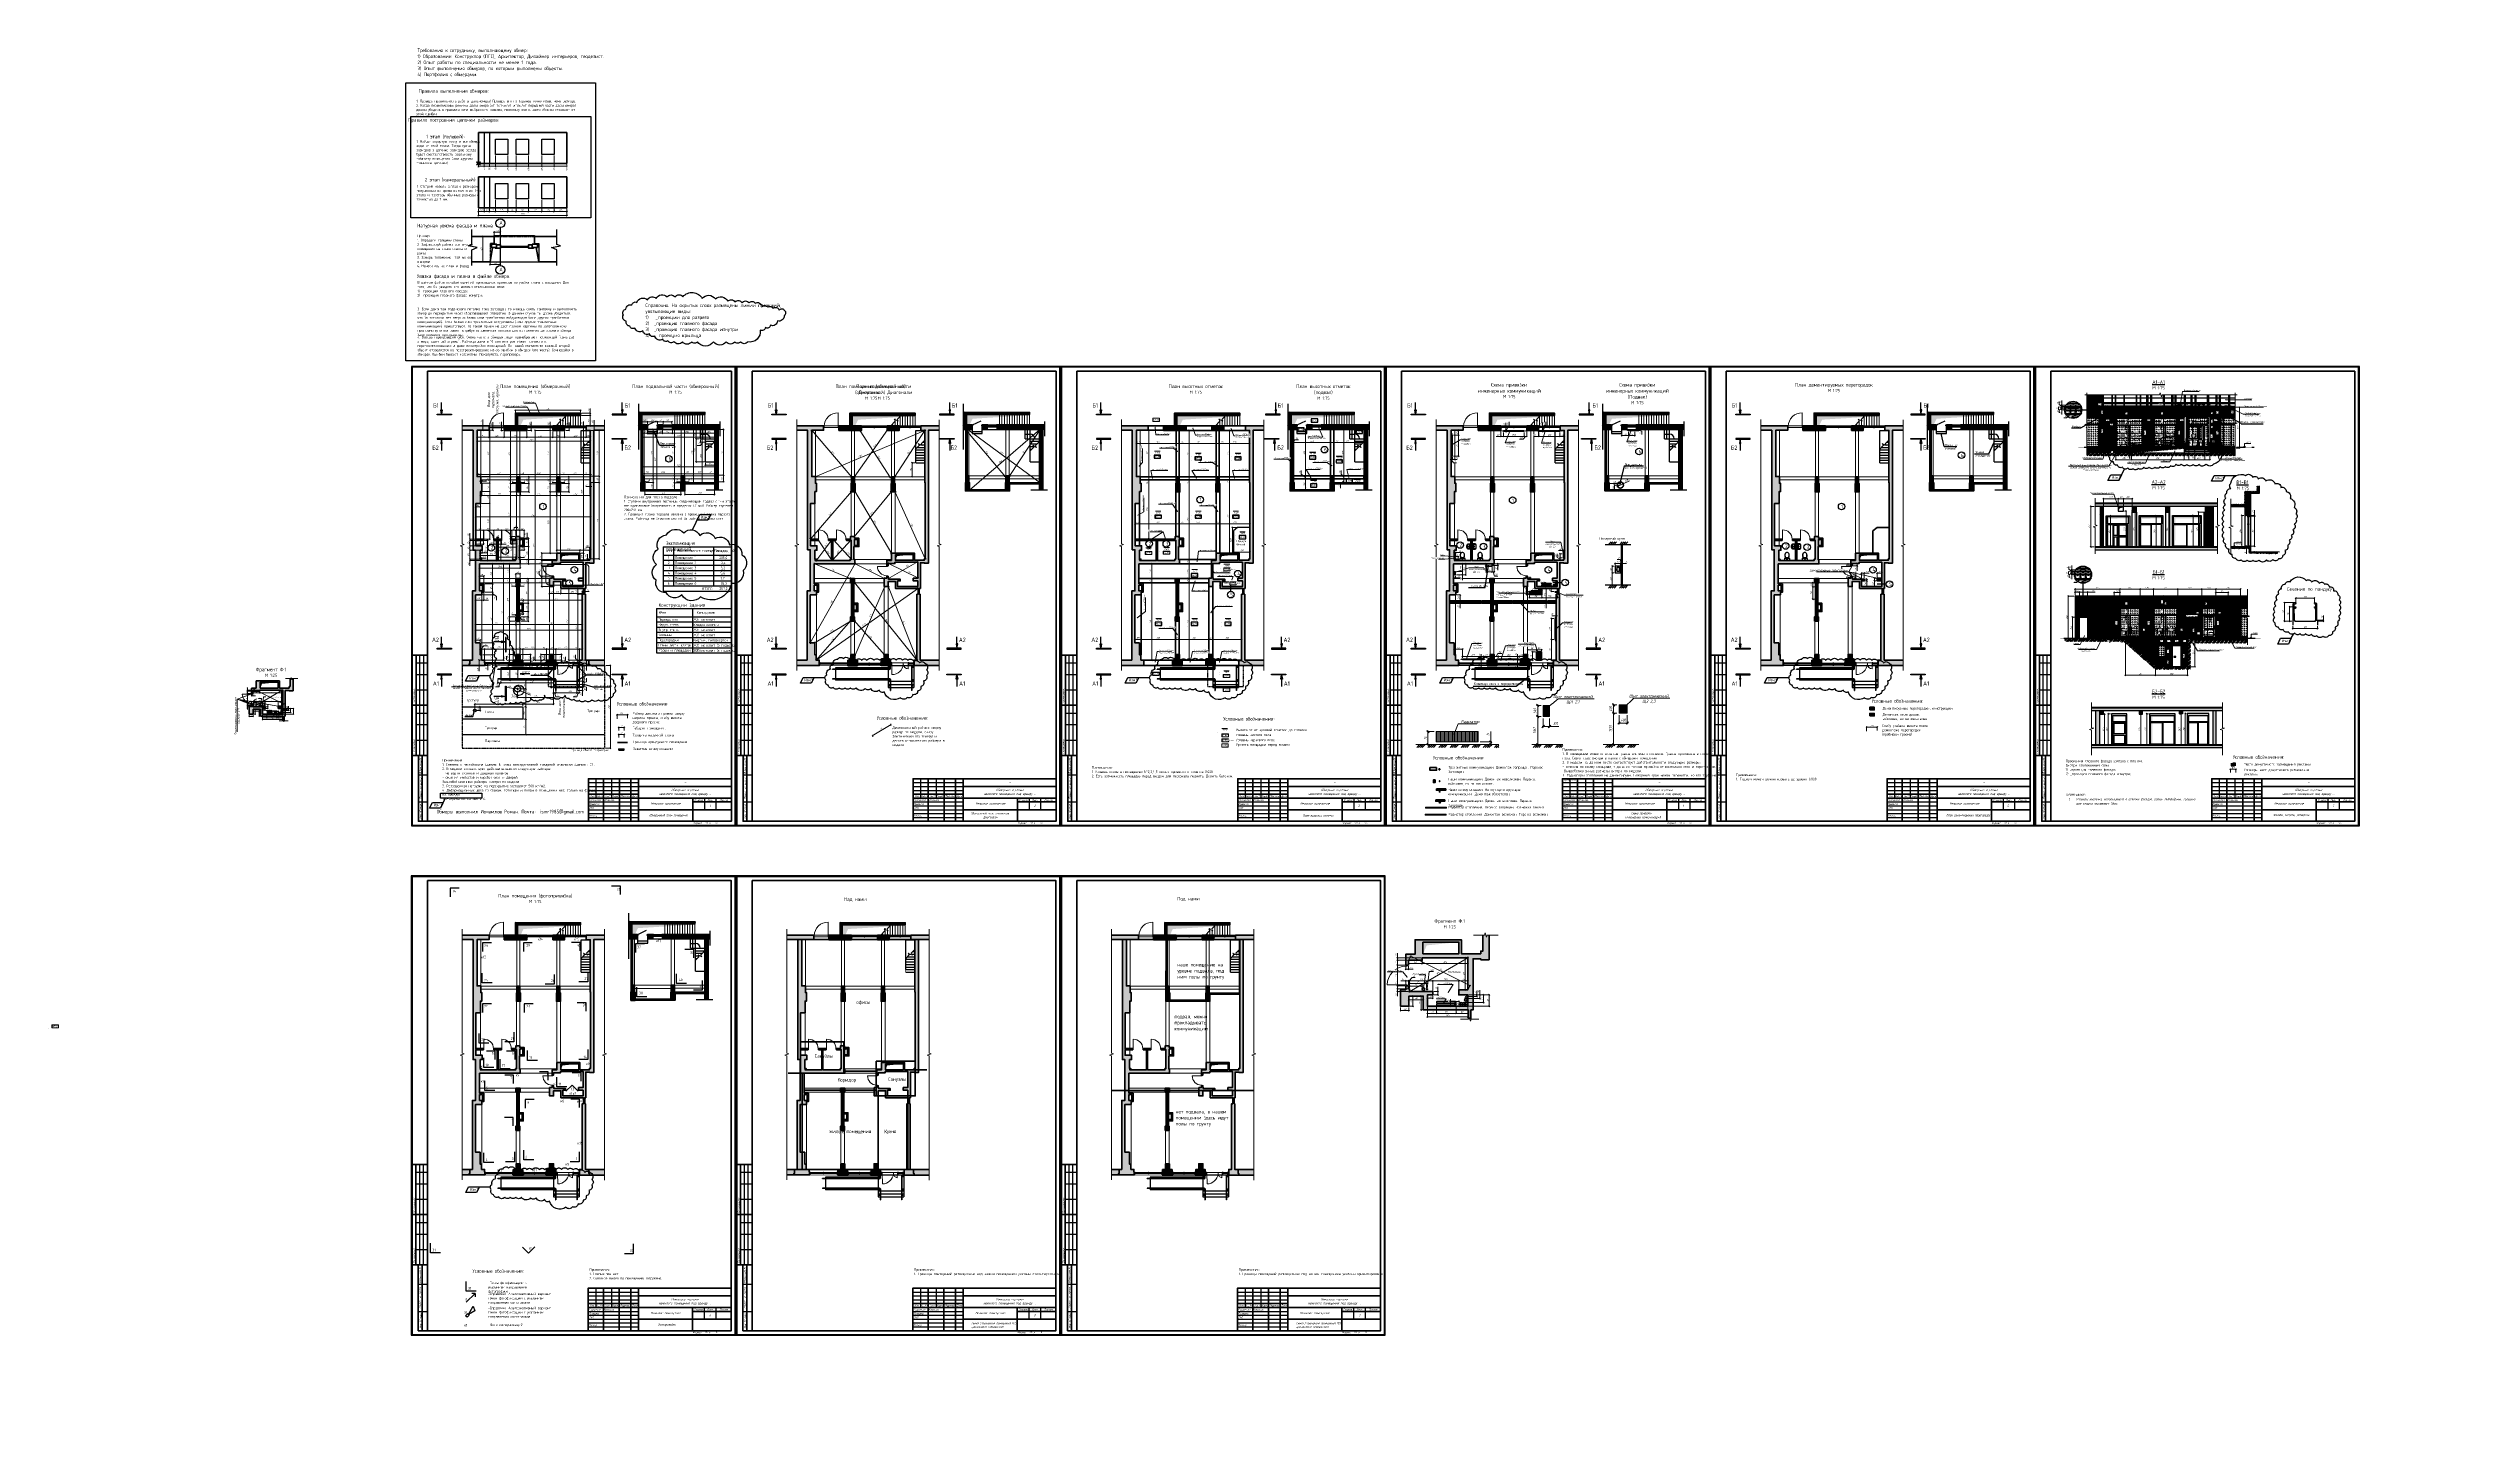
# Model space of a CAD drawing. Header units: millimetres. Extents: x -85477 to 745244, y -3684 to 128206.
# Drawn here: x 510151 to 745244, y -3684 to 128206 of the extents above; entities outside this region: 2.
import ezdxf
from ezdxf import colors
from ezdxf.entities.mleader import LeaderData, LeaderLine
from ezdxf.enums import TextEntityAlignment as Align
from ezdxf.math import Vec2, Vec3

# ---------------------------------------------------------------- set-up
doc = ezdxf.new("R2010")
doc.units = ezdxf.units.MM
doc.set_wipeout_variables(frame=1)
for name, pattern in [('ACAD_ISO02W100', [15, 12, -3]), ('HIDDEN2', [4.7625, 3.175, -1.5875]), ('JIS_02_0.7', [1.35, 0.75, -0.6]), ('невидимая2', [4.7625, 3.175, -1.5875]), ('штрихпунктирная', [25.4, 12.7, -6.35, 0, -6.35])]:
    doc.linetypes.add(name, pattern=pattern)
for name, color, linetype, lineweight in [('FORMAT', 7, 'Continuous', 15), ('РАЗМЕРЫ', 5, 'Continuous', 15), ('СТЕНЫ 01', 7, 'Continuous', 50), ('ТЕКСТ', 106, 'Continuous', 20)]:
    doc.layers.add(name, color=color, linetype=linetype, lineweight=lineweight)
for name, color, linetype in [('SANTEH', 30, 'Continuous'), ('БЛОКИ', 7, 'Continuous'), ('ФОРМАТ', 7, 'Continuous')]:
    doc.layers.add(name, color=color, linetype=linetype)
doc.layers.add('ШТРИХОВКА', color=3, linetype='Continuous', transparency=0.5)
doc.styles.add('06', font='romans.shx', dxfattribs={"width": 0.6, "oblique": 10})
doc.styles.add('07', font='simplex.shx', dxfattribs={"width": 0.7, "oblique": 15})
doc.styles.add('ism - 01', font='simplex.shx', dxfattribs={"width": 0.62, "oblique": 15, "height": 150})
doc.styles.add('ism - 02', font='simplex.shx', dxfattribs={"width": 0.8, "oblique": 15, "height": 150})
doc.styles.add('simplex', font='simplex.shx', dxfattribs={"width": 0.8, "oblique": 15})
doc.styles.get("Standard").update_dxf_attribs({"font": 'arial.ttf'})
doc.styles.add('TITLE', font='romant.shx', dxfattribs={"width": 0.8})
doc.linetypes.add('ограждение2', pattern='A,6.35,-2.54,[132,ltypeshp.shx,S=2.54,R=0,X=-2.54,Y=0],-2.54,25.4', length=36.83)
doc.dimstyles.new('ism - 01', dxfattribs={"dimtxt": 150, "dimasz": 120, "dimexe": 50, "dimexo": 100, "dimgap": 65, "dimtad": 1, "dimdec": 0, "dimtxsty": 'ism - 01', "dimblk": 'OBLIQUE', "dimcen": 0, "dimdle": 50, "dimadec": 0, "dimazin": 0, "dimtfac": 1, "dimtdec": 0, "dimtmove": 0, "dimatfit": 3, "dimldrblk": 'OBLIQUE', "dimfxl": 1, "dimlwd": -1, "dimlwe": -1, "dimarcsym": 0})
doc.dimstyles.new('ism - 02', dxfattribs={"dimtxt": 150, "dimasz": 120, "dimexe": 50, "dimexo": 100, "dimgap": 65, "dimtad": 1, "dimdec": 0, "dimtxsty": 'ism - 01', "dimblk": 'OBLIQUE', "dimcen": 0, "dimdle": 50, "dimadec": 0, "dimazin": 0, "dimtfac": 1, "dimtdec": 0, "dimtmove": 1, "dimatfit": 3, "dimldrblk": 'OBLIQUE', "dimfxl": 1, "dimlwd": -1, "dimlwe": -1, "dimarcsym": 0})
doc.dimstyles.new('ism - 03', dxfattribs={"dimtxt": 150, "dimasz": 120, "dimexe": 50, "dimexo": 100, "dimgap": 65, "dimtad": 1, "dimdec": 0, "dimlfac": 2, "dimtxsty": 'ism - 01', "dimblk": 'OBLIQUE', "dimcen": 0, "dimdle": 50, "dimadec": 0, "dimazin": 0, "dimtfac": 1, "dimtdec": 0, "dimtmove": 1, "dimatfit": 3, "dimldrblk": 'OBLIQUE', "dimfxl": 1, "dimlwd": -1, "dimlwe": -1, "dimarcsym": 0})
doc.dimstyles.new('M_100', dxfattribs={"dimscale": 100, "dimtxt": 3, "dimasz": 2, "dimexe": 2, "dimexo": 1, "dimgap": 1, "dimtad": 1, "dimdec": 0, "dimzin": 1, "dimdsep": 46, "dimtxsty": '06', "dimblk1": 'OBLIQUE', "dimblk2": 'OBLIQUE', "dimsah": 1, "dimcen": 0, "dimdle": 2, "dimadec": 0, "dimazin": 0, "dimtfac": 1, "dimtdec": 0, "dimtmove": 1, "dimatfit": 3, "dimldrblk": 'OBLIQUE', "dimfxl": 1, "dimtolj": 1, "dimtzin": 0, "dimarcsym": 0})
doc.dimstyles.new('горизонтальный М100', dxfattribs={"dimscale": 100, "dimtxt": 3, "dimasz": 2, "dimexe": 2, "dimexo": 1, "dimgap": 1, "dimtad": 1, "dimtih": 1, "dimtoh": 1, "dimdec": 0, "dimzin": 1, "dimdsep": 46, "dimtxsty": 'Standard', "dimblk": 'OBLIQUE', "dimcen": 0, "dimdle": 2, "dimadec": 0, "dimazin": 0, "dimtfac": 1, "dimtdec": 0, "dimtmove": 0, "dimatfit": 3, "dimfxl": 1, "dimtolj": 1, "dimtzin": 0, "dimarcsym": 0})
pattern_1 = [(45, (63000, 1e-11), (212.132034, 0), [125, -175]), (45, (63053.03, 1e-11), (212.132034, 0), [50, -250]), (45, (63000, 53.03), (212.132034, 0), [50, -250])]
pattern_2 = [(45, (-155152.31, -12388.42), (-67.351921, 67.351921), []), (135, (-155152.31, -12388.42), (-67.351921, -67.351921), [])]
pattern_3 = [(45, (0, -49398.51), (-112.2532, 112.2532), []), (45, (112.25, -49398.51), (-112.2532, 112.2532), [198.4375, -39.6875, 0, -39.6875])]
pattern_4 = [(45, (31500, -49398.51), (-112.2532, 112.2532), []), (45, (31612.25, -49398.51), (-112.2532, 112.2532), [198.4375, -39.6875, 0, -39.6875])]
pattern_5 = [(45, (63000, -49398.51), (-112.2532, 112.2532), []), (45, (63112.25, -49398.51), (-112.2532, 112.2532), [198.4375, -39.6875, 0, -39.6875])]
pattern_6 = [(45, (31500, 6e-11), (-112.2532, 112.2532), []), (45, (31612.25, 6e-11), (-112.2532, 112.2532), [198.4375, -39.6875, 0, -39.6875])]
pattern_7 = [(45, (63000, 6e-11), (-112.2532, 112.2532), []), (45, (63112.25, 6e-11), (-112.2532, 112.2532), [198.4375, -39.6875, 0, -39.6875])]
pattern_8 = [(45, (93532.82, 4e-11), (-112.2532, 112.2532), []), (45, (93645.07, 4e-11), (-112.2532, 112.2532), [198.4375, -39.6875, 0, -39.6875])]
pattern_9 = [(45, (125032.82, -1e-11), (-112.2532, 112.2532), []), (45, (125145.07, -1e-11), (-112.2532, 112.2532), [198.4375, -39.6875, 0, -39.6875])]
pattern_10 = [(45, (-967.18, -49398.51), (-112.2532, 112.2532), []), (45, (-854.93, -49398.51), (-112.2532, 112.2532), [198.4375, -39.6875, 0, -39.6875])]

# ---------------------------------------------------------------- blocks, each defined once
blk = doc.blocks.new('_DotSmall')
at = {"color": 0, "linetype": 'ByBlock', "const_width": 0.5}
blk.add_lwpolyline([(-0.0625, 0, 1), (0.0625, 0, 1)], format="xyb", close=True, dxfattribs=at)
blk = doc.blocks.new('*U130')
h = blk.add_hatch(color=0)
h.paths.add_polyline_path([(-750, -325), (-700, -325), (-700, -25)])
h.paths.add_polyline_path([(-700, -25), (-700, -325), (-650, -325)])
h.paths.add_polyline_path([(0, -25), (0, 25), (-1000, 25), (-1000, -25)])
h = blk.add_hatch(color=0)
h.paths.add_polyline_path([(11881, -325), (11831, -325), (11831, -25)])
h.paths.add_polyline_path([(11831, -25), (11831, -325), (11781, -325)])
h.paths.add_polyline_path([(11131, -25), (11131, 25), (12131, 25), (12131, -25)])
at = {"color": 0}
for p, q in [((0, 25), (-1000, 25)), ((-1000, 25), (-1000, -25)), ((0, -25), (0, 25)), ((11131, -25), (11131, 25)), ((11131, 25), (12131, 25)), ((12131, 25), (12131, -25)), ((-1000, -25), (0, -25)), ((-700, -25), (-750, -325)), ((-750, -325), (-650, -325)), ((-650, -325), (-700, -25)), ((-700, -325), (-700, -825)), ((12131, -25), (11131, -25)), ((11781, -325), (11831, -25)), ((11881, -325), (11781, -325)), ((11831, -25), (11881, -325)), ((11831, -325), (11831, -825))]:
    blk.add_line(p, q, dxfattribs=at)
at = {"color": 0, "style": 'TITLE', "width": 0.8}
for tag, p in [('ЗНАЧЕНИЕ_2', (-1070, -615)), ('ЗНАЧЕНИЕ_1', (12251, -620))]:
    blk.add_attdef(tag, text='', height=300, dxfattribs=at).set_placement(p, align=Align.MIDDLE_CENTER)
blk = doc.blocks.new('_Oblique')
at = {"color": 0, "lineweight": -2}
blk.add_line((-0.5, -0.5), (0.5, 0.5), dxfattribs=at)
blk = doc.blocks.new('*D131')
at = {"layer": 'Defpoints', "color": 0}
for p in [(562719, 91173), (563571, 91173), (562719, 86738)]:
    blk.add_point(p, dxfattribs=at)
at = {"layer": 'РАЗМЕРЫ', "color": 0}
for p, q in [((562819, 91173), (563621, 91173)), ((563571, 86688), (563571, 91223)), ((562819, 86738), (563621, 86738))]:
    blk.add_line(p, q, dxfattribs=at)
at = {"layer": 'РАЗМЕРЫ', "color": 0, "xscale": 120, "yscale": 120, "zscale": 120}
for p, rotation in [((563571, 91173), 90), ((563571, 86738), 270)]:
    blk.add_blockref('_Oblique', p, dxfattribs=dict(at, rotation=rotation))
at = {"layer": 'РАЗМЕРЫ', "color": 0, "insert": (563428, 88956), "char_height": 150, "attachment_point": 5, "rotation": 90, "style": 'ism - 01'}
blk.add_mtext('4435', dxfattribs=at)
blk = doc.blocks.new('*U132')
h = blk.add_hatch(color=0)
h.paths.add_polyline_path([(-750, 325), (-700, 325), (-700, 25)])
h.paths.add_polyline_path([(-700, 25), (-700, 325), (-650, 325)])
h.paths.add_polyline_path([(0, 25), (0, -25), (-1000, -25), (-1000, 25)])
h = blk.add_hatch(color=0)
h.paths.add_polyline_path([(11881, 325), (11831, 325), (11831, 25)])
h.paths.add_polyline_path([(11831, 25), (11831, 325), (11781, 325)])
h.paths.add_polyline_path([(11131, 25), (11131, -25), (12131, -25), (12131, 25)])
at = {"color": 0}
for p, q in [((-1000, 25), (0, 25)), ((-1000, -25), (-1000, 25)), ((-750, 325), (-650, 325)), ((-700, 25), (-750, 325)), ((-700, 325), (-700, 825)), ((-650, 325), (-700, 25)), ((0, 25), (0, -25)), ((12131, 25), (11131, 25)), ((11131, 25), (11131, -25)), ((11881, 325), (11781, 325)), ((11781, 325), (11831, 25)), ((11831, 325), (11831, 825)), ((11831, 25), (11881, 325)), ((12131, -25), (12131, 25)), ((0, -25), (-1000, -25)), ((11131, -25), (12131, -25))]:
    blk.add_line(p, q, dxfattribs=at)
at = {"color": 0, "style": 'TITLE', "width": 0.8}
for tag, p in [('ЗНАЧЕНИЕ_2', (-1060, 615)), ('ЗНАЧЕНИЕ_1', (12220, 620))]:
    blk.add_attdef(tag, text='', height=300, dxfattribs=at).set_placement(p, align=Align.MIDDLE_CENTER)
blk = doc.blocks.new('*U133')
h = blk.add_hatch(color=0)
h.paths.add_polyline_path([(-750, 325), (-700, 325), (-700, 25)])
h.paths.add_polyline_path([(-700, 25), (-700, 325), (-650, 325)])
h.paths.add_polyline_path([(0, 25), (0, -25), (-1000, -25), (-1000, 25)])
h = blk.add_hatch(color=0)
h.paths.add_polyline_path([(11881, 325), (11831, 325), (11831, 25)])
h.paths.add_polyline_path([(11831, 25), (11831, 325), (11781, 325)])
h.paths.add_polyline_path([(11131, 25), (11131, -25), (12131, -25), (12131, 25)])
at = {"color": 0}
for p, q in [((-1000, 25), (0, 25)), ((-1000, -25), (-1000, 25)), ((-750, 325), (-650, 325)), ((-700, 25), (-750, 325)), ((-700, 325), (-700, 825)), ((-650, 325), (-700, 25)), ((0, 25), (0, -25)), ((12131, 25), (11131, 25)), ((11131, 25), (11131, -25)), ((11881, 325), (11781, 325)), ((11781, 325), (11831, 25)), ((11831, 325), (11831, 825)), ((11831, 25), (11881, 325)), ((12131, -25), (12131, 25)), ((0, -25), (-1000, -25)), ((11131, -25), (12131, -25))]:
    blk.add_line(p, q, dxfattribs=at)
at = {"color": 0, "style": 'TITLE', "width": 0.8}
for tag, p in [('ЗНАЧЕНИЕ_2', (-1070, 615)), ('ЗНАЧЕНИЕ_1', (12251, 620))]:
    blk.add_attdef(tag, text='', height=300, dxfattribs=at).set_placement(p, align=Align.MIDDLE_CENTER)
blk = doc.blocks.new('*U134')
h = blk.add_hatch(color=0)
h.paths.add_polyline_path([(-750, -325), (-700, -325), (-700, -25)])
h.paths.add_polyline_path([(-700, -25), (-700, -325), (-650, -325)])
h.paths.add_polyline_path([(0, -25), (0, 25), (-1000, 25), (-1000, -25)])
h = blk.add_hatch(color=0)
h.paths.add_polyline_path([(11881, -325), (11831, -325), (11831, -25)])
h.paths.add_polyline_path([(11831, -25), (11831, -325), (11781, -325)])
h.paths.add_polyline_path([(11131, -25), (11131, 25), (12131, 25), (12131, -25)])
at = {"color": 0}
for p, q in [((0, 25), (-1000, 25)), ((-1000, 25), (-1000, -25)), ((0, -25), (0, 25)), ((11131, -25), (11131, 25)), ((11131, 25), (12131, 25)), ((12131, 25), (12131, -25)), ((-1000, -25), (0, -25)), ((-700, -25), (-750, -325)), ((-750, -325), (-650, -325)), ((-650, -325), (-700, -25)), ((-700, -325), (-700, -825)), ((12131, -25), (11131, -25)), ((11781, -325), (11831, -25)), ((11881, -325), (11781, -325)), ((11831, -25), (11881, -325)), ((11831, -325), (11831, -825))]:
    blk.add_line(p, q, dxfattribs=at)
at = {"color": 0, "style": 'TITLE', "width": 0.8}
for tag, p in [('ЗНАЧЕНИЕ_2', (-1060, -615)), ('ЗНАЧЕНИЕ_1', (12220, -620))]:
    blk.add_attdef(tag, text='', height=300, dxfattribs=at).set_placement(p, align=Align.MIDDLE_CENTER)
blk = doc.blocks.new('*D317')
at = {"layer": 'Defpoints', "color": 0, "linetype": 'ByBlock', "ltscale": 1.333333, "transparency": 16777216}
for p in [(-420, 0), (0, 0), (0, 0)]:
    blk.add_point(p, dxfattribs=at)
at = {"layer": 'ФОРМАТ', "color": 0, "linetype": 'ByBlock', "lineweight": -2, "ltscale": 1.333333, "transparency": 16777216}
blk.add_line((-420, 0), (0, 0), dxfattribs=at)
at = {"layer": 'ФОРМАТ', "color": 0, "linetype": 'ByBlock', "lineweight": -2, "ltscale": 1.333333, "transparency": 16777216, "insert": (-38.4, 3.8), "char_height": 150, "attachment_point": 5, "style": 'ism - 02'}
blk.add_mtext('\\A1;{\\H0.012x;420}', dxfattribs=at)
blk = doc.blocks.new('_None')
blk = doc.blocks.new('*D318')
at = {"layer": 'Defpoints', "color": 0, "linetype": 'ByBlock', "ltscale": 1.333333, "transparency": 16777216}
for p in [(0, 594), (0, 594), (0, 0)]:
    blk.add_point(p, dxfattribs=at)
at = {"layer": 'ФОРМАТ', "color": 0, "linetype": 'ByBlock', "lineweight": -2, "ltscale": 1.333333, "transparency": 16777216}
blk.add_line((0, 0), (0, 594), dxfattribs=at)
at = {"layer": 'ФОРМАТ', "color": 0, "linetype": 'ByBlock', "lineweight": -2, "ltscale": 1.333333, "transparency": 16777216, "insert": (-25.3, 3.8), "char_height": 150, "attachment_point": 5, "style": 'ism - 02'}
blk.add_mtext('\\A1;{\\H0.012x;594}', dxfattribs=at)
blk = doc.blocks.new('*U125')
at = {"layer": 'РАЗМЕРЫ', "color": 0, "ltscale": 100}
for p, q in [((0, -11842.5), (0, 200)), ((200, -11905), (-200, -12030)), ((-200, -12030), (0, -12092.5)), ((0, -11842.5), (200, -11905)), ((0, -24135), (0, -12092.5))]:
    blk.add_line(p, q, dxfattribs=at)
blk = doc.blocks.new('WC LT_99')
at = {"layer": 'SANTEH', "linetype": 'Continuous'}
for p, q in [((2, 554), (0, 520)), ((0, 520), (5, 498)), ((8, 587), (2, 554)), ((5, 498), (20, 479)), ((18, 619), (8, 587)), ((31, 650), (18, 619)), ((20, 479), (40, 469)), ((409, 650), (31, 650)), ((41, 257), (39, 215)), ((39, 215), (44, 173)), ((40, 469), (64, 469)), ((64, 469), (41, 257)), ((48, 300), (41, 257)), ((44, 173), (54, 132)), ((49, 256), (47, 215)), ((47, 215), (52, 174)), ((60, 341), (48, 300)), ((56, 299), (49, 256)), ((52, 174), (62, 134)), ((54, 132), (70, 92)), ((68, 341), (56, 299)), ((77, 381), (60, 341)), ((62, 134), (78, 96)), ((86, 381), (68, 341)), ((70, 92), (97, 54)), ((98, 419), (77, 381)), ((78, 96), (102, 60)), ((107, 419), (86, 381)), ((97, 54), (132, 25)), ((342, 419), (98, 419)), ((102, 60), (136, 32)), ((132, 25), (174, 6)), ((136, 32), (176, 14)), ((174, 6), (220, 0)), ((176, 14), (220, 8)), ((220, 8), (264, 14)), ((220, 0), (266, 6)), ((264, 14), (304, 32)), ((266, 6), (308, 25)), ((304, 32), (338, 60)), ((308, 25), (343, 54)), ((354, 381), (333, 419)), ((338, 60), (362, 96)), ((363, 381), (342, 419)), ((343, 54), (370, 92)), ((372, 341), (354, 381)), ((362, 96), (378, 134)), ((380, 341), (363, 381)), ((370, 92), (386, 132)), ((384, 299), (372, 341)), ((399, 257), (376, 469)), ((376, 469), (400, 469)), ((378, 134), (388, 174)), ((392, 300), (380, 341)), ((391, 256), (384, 299)), ((386, 132), (396, 173)), ((388, 174), (393, 215)), ((393, 215), (391, 256)), ((399, 257), (392, 300)), ((396, 173), (401, 215)), ((401, 215), (399, 257)), ((400, 469), (420, 479)), ((422, 619), (409, 650)), ((420, 479), (435, 498)), ((432, 587), (422, 619)), ((438, 554), (432, 587)), ((435, 498), (440, 520)), ((440, 520), (438, 554))]:
    blk.add_line(p, q, dxfattribs=at)
blk.add_lwpolyline([(376, 469), (338, 475), (299, 480), (259, 483), (220, 484), (181, 483), (141, 480), (102, 475), (64, 469)], dxfattribs=at)
blk.add_circle((220, 567), 15, dxfattribs=at)
blk = doc.blocks.new('s_46')
at = {"ltscale": 600}
h = blk.add_hatch(color=256, dxfattribs=at)
edge = h.paths.add_edge_path()
edge.add_line((13, 62), (14, 54))
edge.add_ellipse((4, 52), major_axis=(-10.1, 0), ratio=1, start_angle=540, end_angle=550.17546, ccw=False)
edge.add_arc((4, 52), 10.1, 270, 360, ccw=False)
edge.add_line((4, 42), (4, 41))
edge.add_line((4, 41), (12, 41))
edge.add_arc((4, 52), 13.4, 304.69813, 406.48477)
h.paths.add_polyline_path([(4, 41), (-3, 41, 0.1525667), (4, 39)])
h.paths.add_polyline_path([(12, 41), (4, 41), (4, 39, 0.1525667)])
h.paths.add_polyline_path([(-6, 54), (-5, 62, 0.4758333), (-3, 41), (4, 41), (4, 42, -0.4672401)])
for p, q in [((-6, 52), (-1, 110)), ((-6, 52), (-1, 110)), ((9, 110), (14, 54)), ((14, 52), (9, 110)), ((14, 54), (14, 52))]:
    blk.add_line(p, q, dxfattribs=at)
blk.add_lwpolyline([(-221, 171, -0.4142136), (-71, 321), (79, 321, -0.4142136), (229, 171), (229, 41), (209, 21), (-201, 21), (-221, 41)], format="xyb", close=True, dxfattribs=at)
blk.add_lwpolyline([(12, 75, 0.181638), (172, 142, 0.3263505), (188, 223, 0.2898144), (79, 291), (-71, 291, 0.2898144), (-179, 223, 0.3263505), (-164, 142, 0.181638), (-4, 75)], format="xyb", dxfattribs=at)
for points in [[(-17, 67), (-17, 68), (-17, 68), (-17, 68), (-18, 68), (-18, 68), (-18, 68), (-18, 68), (-18, 68), (-18, 68), (-18, 69), (-19, 69), (-19, 69), (-19, 69), (-19, 69), (-19, 69), (-19, 69), (-19, 69), (-20, 69), (-20, 69), (-20, 69), (-20, 69), (-20, 70), (-21, 70), (-21, 70), (-21, 70), (-21, 70), (-21, 70), (-21, 70), (-22, 70), (-22, 71), (-22, 71), (-22, 71), (-22, 71), (-22, 70), (-23, 70), (-23, 70), (-23, 70), (-23, 70), (-23, 70), (-24, 71), (-24, 71), (-24, 71), (-24, 71), (-24, 71), (-25, 71), (-25, 71), (-25, 71), (-25, 71), (-25, 71), (-25, 71), (-26, 71), (-26, 71), (-26, 71), (-26, 71), (-26, 71), (-27, 71), (-27, 71), (-27, 71), (-27, 71), (-27, 71), (-28, 71), (-28, 71), (-28, 71), (-28, 71), (-28, 71), (-29, 71), (-29, 70), (-29, 70), (-29, 70), (-29, 70), (-30, 70), (-30, 70), (-30, 70), (-31, 70), (-31, 70), (-31, 70), (-31, 69), (-32, 68), (-32, 68), (-33, 68), (-33, 68), (-34, 68), (-34, 68), (-34, 68), (-34, 67), (-34, 67), (-34, 67), (-34, 67), (-35, 67), (-35, 66), (-35, 66), (-35, 66), (-35, 66), (-36, 66), (-36, 66), (-36, 66), (-36, 65), (-36, 65), (-36, 65), (-36, 65), (-36, 65), (-36, 64), (-36, 64), (-36, 64), (-36, 64), (-36, 64), (-37, 64), (-37, 64), (-37, 63), (-37, 63), (-37, 63), (-37, 63), (-37, 63), (-37, 63), (-37, 62), (-37, 62), (-37, 62), (-37, 62), (-37, 62), (-37, 61), (-37, 61), (-37, 61), (-38, 61), (-38, 61), (-38, 61), (-38, 60), (-38, 60), (-38, 60), (-38, 60), (-38, 60), (-38, 59), (-37, 59), (-37, 59), (-37, 59), (-37, 59), (-37, 58), (-38, 58), (-38, 58), (-38, 58), (-38, 58), (-38, 57), (-38, 57), (-38, 57), (-38, 57), (-38, 57), (-37, 57), (-37, 56), (-37, 56), (-37, 56), (-37, 56), (-37, 56), (-37, 55), (-37, 55), (-37, 55), (-37, 55), (-37, 55), (-37, 54), (-37, 54), (-37, 54), (-37, 54), (-37, 54), (-36, 54), (-36, 54), (-36, 53), (-36, 53), (-36, 53), (-36, 53), (-36, 53), (-36, 52), (-36, 52), (-36, 52), (-36, 52), (-36, 52), (-36, 52), (-35, 51), (-35, 51), (-35, 51), (-35, 51), (-35, 51), (-34, 51), (-34, 51), (-34, 51), (-34, 51), (-34, 50), (-34, 50), (-34, 50), (-34, 50), (-34, 50), (-34, 49), (-33, 49), (-33, 49), (-33, 49), (-33, 49), (-33, 49), (-32, 49), (-32, 49), (-32, 49), (-32, 49), (-32, 49), (-32, 49), (-31, 48), (-31, 48), (-31, 48), (-31, 48), (-31, 48), (-31, 48), (-31, 48), (-30, 48), (-30, 48), (-30, 48), (-30, 48), (-30, 48), (-29, 48), (-29, 48), (-29, 47), (-29, 47), (-29, 47), (-28, 47), (-28, 47), (-28, 47), (-28, 47), (-28, 47), (-28, 47), (-27, 47), (-27, 47), (-27, 47), (-27, 47), (-27, 47), (-26, 47), (-26, 47), (-26, 47), (-26, 47), (-26, 47), (-25, 47), (-25, 47), (-25, 47), (-25, 46), (-25, 46), (-25, 47), (-24, 47), (-24, 47), (-24, 47), (-24, 47), (-24, 47), (-23, 47), (-23, 47), (-23, 47), (-23, 47), (-23, 47), (-22, 47), (-22, 47), (-22, 47), (-22, 47), (-22, 47), (-22, 47), (-21, 47), (-21, 47), (-21, 48), (-21, 48), (-21, 48), (-21, 48), (-20, 48), (-20, 48), (-20, 48), (-20, 48), (-20, 48), (-19, 48), (-19, 48), (-19, 48), (-19, 48), (-19, 48), (-19, 49), (-19, 49), (-18, 49), (-18, 49), (-18, 49), (-18, 50), (-18, 50), (-18, 50), (-18, 50), (-17, 50), (-17, 50), (-17, 50), (-17, 50), (-17, 50), (-17, 50), (-16, 50), (-16, 51), (-16, 51), (-16, 51), (-16, 51), (-16, 51), (-16, 52), (-16, 52), (-16, 52), (-16, 52), (-15, 52), (-15, 52), (-15, 52), (-15, 53), (-15, 53), (-15, 53), (-15, 53), (-15, 53), (-15, 53), (-15, 54), (-15, 54), (-15, 54), (-15, 54), (-15, 54), (-14, 55), (-14, 55), (-14, 55), (-14, 55), (-14, 55), (-14, 55), (-14, 56), (-14, 56), (-14, 56), (-14, 56), (-14, 56), (-14, 56), (-14, 57), (-14, 57), (-14, 57), (-14, 57), (-14, 57), (-14, 58), (-14, 58), (-13, 58), (-13, 58), (-13, 58), (-13, 59), (-13, 59), (-13, 59), (-13, 59), (-13, 59), (-13, 60), (-14, 60), (-14, 60), (-14, 60), (-14, 60), (-14, 60), (-14, 61), (-14, 61), (-14, 61), (-14, 61), (-14, 61), (-14, 62), (-14, 62), (-14, 62), (-14, 62), (-14, 62), (-14, 62), (-14, 63), (-14, 63), (-14, 63), (-15, 63), (-15, 63), (-15, 64), (-15, 64), (-15, 64), (-15, 64), (-15, 64), (-15, 65), (-15, 65), (-15, 65), (-15, 65), (-15, 65), (-15, 65), (-15, 65), (-16, 65), (-16, 66), (-16, 66), (-16, 66), (-16, 66), (-16, 66), (-16, 67), (-16, 67), (-16, 67), (-16, 67), (-17, 67), (-17, 67)], [(22, 61), (22, 61), (22, 61), (22, 62), (22, 62), (22, 62), (22, 62), (22, 62), (22, 62), (23, 63), (23, 63), (23, 63), (23, 63), (23, 63), (23, 64), (23, 64), (23, 64), (23, 64), (23, 64), (23, 65), (23, 65), (23, 65), (23, 65), (24, 65), (24, 65), (24, 65), (24, 65), (24, 66), (24, 66), (24, 66), (25, 66), (25, 66), (25, 67), (25, 67), (25, 67), (25, 67), (25, 67), (25, 67), (25, 67), (25, 68), (26, 68), (26, 68), (26, 68), (26, 68), (26, 68), (27, 68), (27, 68), (27, 68), (27, 69), (27, 69), (27, 69), (27, 69), (27, 69), (28, 69), (28, 69), (28, 69), (28, 69), (28, 69), (29, 69), (29, 69), (29, 70), (29, 70), (29, 70), (29, 70), (30, 70), (30, 70), (30, 70), (30, 70), (30, 71), (30, 71), (31, 71), (31, 71), (31, 70), (31, 70), (31, 70), (32, 70), (32, 70), (32, 70), (32, 71), (32, 71), (32, 71), (33, 71), (33, 71), (33, 71), (33, 71), (33, 71), (34, 71), (34, 71), (34, 71), (34, 71), (34, 71), (34, 71), (35, 71), (35, 71), (35, 71), (35, 71), (36, 71), (36, 71), (36, 71), (36, 71), (36, 71), (36, 71), (37, 71), (37, 71), (37, 71), (37, 70), (37, 70), (38, 70), (38, 70), (38, 70), (38, 70), (39, 70), (39, 70), (39, 70), (40, 70), (40, 69), (40, 68), (41, 68), (41, 68), (42, 68), (42, 68), (42, 68), (42, 68), (42, 67), (43, 67), (43, 67), (43, 67), (43, 67), (43, 66), (43, 66), (44, 66), (44, 66), (44, 66), (44, 66), (44, 66), (44, 65), (44, 65), (44, 65), (44, 65), (44, 65), (44, 64), (44, 64), (45, 64), (45, 64), (45, 64), (45, 64), (45, 64), (45, 63), (45, 63), (45, 63), (45, 63), (45, 63), (45, 63), (45, 62), (45, 62), (45, 62), (45, 62), (45, 62), (46, 61), (46, 61), (46, 61), (46, 61), (46, 61), (46, 61), (46, 60), (46, 60), (46, 60), (46, 60), (46, 60), (46, 59), (46, 59), (46, 59), (46, 59), (46, 59), (46, 58), (46, 58), (46, 58), (46, 58), (46, 58), (46, 57), (46, 57), (46, 57), (46, 57), (46, 57), (46, 57), (46, 56), (46, 56), (45, 56), (45, 56), (45, 56), (45, 55), (45, 55), (45, 55), (45, 55), (45, 55), (45, 54), (45, 54), (45, 54), (45, 54), (45, 54), (45, 54), (45, 54), (45, 53), (44, 53), (44, 53), (44, 53), (44, 53), (44, 52), (44, 52), (44, 52), (44, 52), (44, 52), (44, 52), (44, 51), (44, 51), (43, 51), (43, 51), (43, 51), (43, 51), (43, 51), (43, 51), (42, 51), (42, 50), (42, 50), (42, 50), (42, 50), (42, 50), (42, 49), (42, 49), (42, 49), (41, 49), (41, 49), (41, 49), (41, 49), (41, 49), (40, 49), (40, 49), (40, 49), (40, 49), (40, 48), (40, 48), (40, 48), (39, 48), (39, 48), (39, 48), (39, 48), (39, 48), (39, 48), (38, 48), (38, 48), (38, 48), (38, 48), (38, 48), (37, 47), (37, 47), (37, 47), (37, 47), (37, 47), (37, 47), (36, 47), (36, 47), (36, 47), (36, 47), (36, 47), (36, 47), (35, 47), (35, 47), (35, 47), (35, 47), (34, 47), (34, 47), (34, 47), (34, 47), (34, 47), (34, 47), (33, 46), (33, 46), (33, 47), (33, 47), (33, 47), (32, 47), (32, 47), (32, 47), (32, 47), (32, 47), (32, 47), (31, 47), (31, 47), (31, 47), (31, 47), (31, 47), (30, 47), (30, 47), (30, 47), (30, 47), (30, 47), (30, 48), (29, 48), (29, 48), (29, 48), (29, 48), (29, 48), (29, 48), (28, 48), (28, 48), (28, 48), (28, 48), (28, 48), (27, 48), (27, 48), (27, 49), (27, 49), (27, 49), (27, 49), (27, 49), (27, 50), (26, 50), (26, 50), (26, 50), (26, 50), (26, 50), (25, 50), (25, 50), (25, 50), (25, 50), (25, 50), (25, 51), (25, 51), (25, 51), (25, 51), (25, 51), (24, 52), (24, 52), (24, 52), (24, 52), (24, 52), (24, 52), (24, 52), (23, 53), (23, 53), (23, 53), (23, 53), (23, 53), (23, 53), (23, 54), (23, 54), (23, 54), (23, 54), (23, 54), (23, 55), (23, 55), (23, 55), (22, 55), (22, 55), (22, 55), (22, 56), (22, 56), (22, 56), (22, 56), (22, 56), (22, 56), (22, 57), (22, 57), (22, 57), (22, 57), (22, 57), (22, 58), (22, 58), (22, 58), (22, 58), (22, 58), (22, 59), (22, 59), (22, 59), (22, 59), (22, 59), (22, 60), (22, 60), (22, 60), (22, 60), (22, 60), (22, 60), (22, 61), (22, 61)]]:
    blk.add_lwpolyline(points, close=True, dxfattribs=at)
blk.add_circle((4, 146), 28, dxfattribs=at)
for centre, radius, start, end in [((4, 52), 10.1, 169.82454, 0), ((4, 108), 5.42, 24.6783, 155.3217)]:
    blk.add_arc(centre, radius, start, end, dxfattribs=at)
for centre, major_axis, ratio, start_param, end_param in [((4, 52), (-10.1, 0), 1, 6.10559, 9.6023733), ((4, 110), (-4.93, 0), 0.6410241, 3.1415927, 6.2831853)]:
    blk.add_ellipse(centre, major_axis=major_axis, ratio=ratio, start_param=start_param, end_param=end_param, dxfattribs=at)
blk = doc.blocks.new('*D145')
at = {"layer": 'Defpoints', "color": 0}
for p in [(655055, 75250), (656555, 75274), (656555, 74946)]:
    blk.add_point(p, dxfattribs=at)
at = {"layer": 'РАЗМЕРЫ', "color": 0}
for p, q in [((655005, 74946), (656605, 74946)), ((655055, 75150), (655055, 74896)), ((656555, 75174), (656555, 74896))]:
    blk.add_line(p, q, dxfattribs=at)
at = {"layer": 'РАЗМЕРЫ', "color": 0, "xscale": 120, "yscale": 120, "zscale": 120, "rotation": 180}
blk.add_blockref('_Oblique', (655055, 74946), dxfattribs=at)
at = {"layer": 'РАЗМЕРЫ', "color": 0, "xscale": 120, "yscale": 120, "zscale": 120}
blk.add_blockref('_Oblique', (656555, 74946), dxfattribs=at)
at = {"layer": 'РАЗМЕРЫ', "color": 0, "insert": (655805, 75089), "char_height": 150, "attachment_point": 5, "style": 'ism - 01'}
blk.add_mtext('1500', dxfattribs=at)
blk = doc.blocks.new('*D146')
at = {"layer": 'Defpoints', "color": 0}
for p in [(654755, 75245), (655055, 75646), (655055, 75245)]:
    blk.add_point(p, dxfattribs=at)
at = {"layer": 'РАЗМЕРЫ', "color": 0}
for p, q in [((654755, 75646), (654007, 75646)), ((654705, 75646), (655105, 75646)), ((654755, 75345), (654755, 75696)), ((655055, 75345), (655055, 75696))]:
    blk.add_line(p, q, dxfattribs=at)
at = {"layer": 'РАЗМЕРЫ', "color": 0, "xscale": 120, "yscale": 120, "zscale": 120, "rotation": 180}
blk.add_blockref('_Oblique', (654755, 75646), dxfattribs=at)
at = {"layer": 'РАЗМЕРЫ', "color": 0, "xscale": 120, "yscale": 120, "zscale": 120}
blk.add_blockref('_Oblique', (655055, 75646), dxfattribs=at)
at = {"layer": 'РАЗМЕРЫ', "color": 0, "insert": (654183, 75789), "char_height": 150, "attachment_point": 5, "style": 'ism - 01'}
blk.add_mtext('300', dxfattribs=at)
blk = doc.blocks.new('*D147')
at = {"layer": 'Defpoints', "color": 0}
for p in [(653560, 75550), (653855, 75550), (653855, 75250)]:
    blk.add_point(p, dxfattribs=at)
at = {"layer": 'РАЗМЕРЫ', "color": 0}
for p, q in [((653755, 75550), (653510, 75550)), ((653755, 75250), (653510, 75250)), ((653560, 75550), (653560, 76024)), ((653560, 75200), (653560, 75550))]:
    blk.add_line(p, q, dxfattribs=at)
at = {"layer": 'РАЗМЕРЫ', "color": 0, "xscale": 120, "yscale": 120, "zscale": 120}
for p, rotation in [((653560, 75550), 90), ((653560, 75250), 270)]:
    blk.add_blockref('_Oblique', p, dxfattribs=dict(at, rotation=rotation))
at = {"layer": 'РАЗМЕРЫ', "color": 0, "insert": (653417, 75847), "char_height": 150, "attachment_point": 5, "rotation": 90, "style": 'ism - 01'}
blk.add_mtext('300', dxfattribs=at)
blk = doc.blocks.new('*D148')
at = {"layer": 'Defpoints', "color": 0}
for p in [(655977, 70883), (656311, 70883), (656164, 68898)]:
    blk.add_point(p, dxfattribs=at)
at = {"layer": 'РАЗМЕРЫ', "color": 0}
for p, q in [((656211, 70883), (655927, 70883)), ((655977, 68848), (655977, 70933)), ((656064, 68898), (655927, 68898))]:
    blk.add_line(p, q, dxfattribs=at)
at = {"layer": 'РАЗМЕРЫ', "color": 0, "xscale": 120, "yscale": 120, "zscale": 120}
for p, rotation in [((655977, 70883), 90), ((655977, 68898), 270)]:
    blk.add_blockref('_Oblique', p, dxfattribs=dict(at, rotation=rotation))
at = {"layer": 'РАЗМЕРЫ', "color": 0, "insert": (655832, 69891), "char_height": 150, "attachment_point": 5, "rotation": 90, "style": 'ism - 01'}
blk.add_mtext('1985', dxfattribs=at)
blk = doc.blocks.new('*D149')
at = {"layer": 'Defpoints', "color": 0}
for p in [(655977, 72918), (656311, 72918), (656311, 70883)]:
    blk.add_point(p, dxfattribs=at)
at = {"layer": 'РАЗМЕРЫ', "color": 0}
for p, q in [((656211, 72918), (655927, 72918)), ((655977, 70833), (655977, 72968)), ((656211, 70883), (655927, 70883))]:
    blk.add_line(p, q, dxfattribs=at)
at = {"layer": 'РАЗМЕРЫ', "color": 0, "xscale": 120, "yscale": 120, "zscale": 120}
for p, rotation in [((655977, 72918), 90), ((655977, 70883), 270)]:
    blk.add_blockref('_Oblique', p, dxfattribs=dict(at, rotation=rotation))
at = {"layer": 'РАЗМЕРЫ', "color": 0, "insert": (655828, 71901), "char_height": 150, "attachment_point": 5, "rotation": 90, "style": 'ism - 01'}
blk.add_mtext('2035', dxfattribs=at)
blk = doc.blocks.new('*D150')
at = {"layer": 'Defpoints', "color": 0}
for p in [(656421, 73200), (656421, 72918), (656446, 72918)]:
    blk.add_point(p, dxfattribs=at)
at = {"layer": 'РАЗМЕРЫ', "color": 0}
for p, q in [((656421, 73200), (656016, 73200)), ((656421, 73018), (656421, 73250)), ((656446, 73200), (656421, 73200)), ((656446, 73018), (656446, 73250)), ((656446, 73200), (656566, 73200))]:
    blk.add_line(p, q, dxfattribs=at)
at = {"layer": 'РАЗМЕРЫ', "color": 0, "xscale": 120, "yscale": 120, "zscale": 120}
blk.add_blockref('_Oblique', (656421, 73200), dxfattribs=at)
at = {"layer": 'РАЗМЕРЫ', "color": 0, "xscale": 120, "yscale": 120, "zscale": 120, "rotation": 180}
blk.add_blockref('_Oblique', (656446, 73200), dxfattribs=at)
at = {"layer": 'РАЗМЕРЫ', "color": 0, "insert": (656038, 73349), "char_height": 150, "attachment_point": 5, "style": 'ism - 01'}
blk.add_mtext('25', dxfattribs=at)
blk = doc.blocks.new('*D151')
at = {"layer": 'Defpoints', "color": 0}
for p in [(652695, 68603), (652846, 68928), (652846, 68603)]:
    blk.add_point(p, dxfattribs=at)
at = {"layer": 'РАЗМЕРЫ', "color": 0}
for p, q in [((652746, 68928), (652645, 68928)), ((652746, 68603), (652645, 68603)), ((652695, 68978), (652695, 68603)), ((652695, 68603), (652695, 68126))]:
    blk.add_line(p, q, dxfattribs=at)
at = {"layer": 'РАЗМЕРЫ', "color": 0, "xscale": 120, "yscale": 120, "zscale": 120}
for p, rotation in [((652695, 68928), 90), ((652695, 68603), 270)]:
    blk.add_blockref('_Oblique', p, dxfattribs=dict(at, rotation=rotation))
at = {"layer": 'РАЗМЕРЫ', "color": 0, "insert": (652546, 68305), "char_height": 150, "attachment_point": 5, "rotation": 90, "style": 'ism - 01'}
blk.add_mtext('325', dxfattribs=at)
blk = doc.blocks.new('*D152')
at = {"layer": 'Defpoints', "color": 0}
for p in [(652846, 69028), (653258, 69258), (653258, 69028)]:
    blk.add_point(p, dxfattribs=at)
at = {"layer": 'РАЗМЕРЫ', "color": 0}
for p, q in [((652796, 69258), (653308, 69258)), ((652846, 69128), (652846, 69308)), ((653258, 69128), (653258, 69308))]:
    blk.add_line(p, q, dxfattribs=at)
at = {"layer": 'РАЗМЕРЫ', "color": 0, "xscale": 120, "yscale": 120, "zscale": 120, "rotation": 180}
blk.add_blockref('_Oblique', (652846, 69258), dxfattribs=at)
at = {"layer": 'РАЗМЕРЫ', "color": 0, "xscale": 120, "yscale": 120, "zscale": 120}
blk.add_blockref('_Oblique', (653258, 69258), dxfattribs=at)
at = {"layer": 'РАЗМЕРЫ', "color": 0, "insert": (653052, 69404), "char_height": 150, "attachment_point": 5, "style": 'ism - 01'}
blk.add_mtext('412', dxfattribs=at)
blk = doc.blocks.new('*D153')
at = {"layer": 'Defpoints', "color": 0}
for p in [(650811, 69258), (650811, 69028), (652846, 69038)]:
    blk.add_point(p, dxfattribs=at)
at = {"layer": 'РАЗМЕРЫ', "color": 0}
for p, q in [((652896, 69258), (650761, 69258)), ((650811, 69128), (650811, 69308)), ((652846, 69138), (652846, 69308))]:
    blk.add_line(p, q, dxfattribs=at)
at = {"layer": 'РАЗМЕРЫ', "color": 0, "xscale": 120, "yscale": 120, "zscale": 120, "rotation": 180}
blk.add_blockref('_Oblique', (650811, 69258), dxfattribs=at)
at = {"layer": 'РАЗМЕРЫ', "color": 0, "xscale": 120, "yscale": 120, "zscale": 120}
blk.add_blockref('_Oblique', (652846, 69258), dxfattribs=at)
at = {"layer": 'РАЗМЕРЫ', "color": 0, "insert": (651829, 69407), "char_height": 150, "attachment_point": 5, "style": 'ism - 01'}
blk.add_mtext('2035', dxfattribs=at)
blk = doc.blocks.new('*D154')
at = {"layer": 'Defpoints', "color": 0}
for p in [(650426, 69258), (650426, 69038), (650811, 69038)]:
    blk.add_point(p, dxfattribs=at)
at = {"layer": 'РАЗМЕРЫ', "color": 0}
for p, q in [((650861, 69258), (650376, 69258)), ((650426, 69138), (650426, 69308)), ((650787, 69522), (650619, 69258)), ((651145, 69522), (650787, 69522)), ((650811, 69138), (650811, 69308))]:
    blk.add_line(p, q, dxfattribs=at)
at = {"layer": 'РАЗМЕРЫ', "color": 0, "xscale": 120, "yscale": 120, "zscale": 120, "rotation": 180}
blk.add_blockref('_Oblique', (650426, 69258), dxfattribs=at)
at = {"layer": 'РАЗМЕРЫ', "color": 0, "xscale": 120, "yscale": 120, "zscale": 120}
blk.add_blockref('_Oblique', (650811, 69258), dxfattribs=at)
at = {"layer": 'РАЗМЕРЫ', "color": 0, "insert": (650966, 69665), "char_height": 150, "attachment_point": 5, "style": 'ism - 01'}
blk.add_mtext('385', dxfattribs=at)
blk = doc.blocks.new('*D155')
at = {"layer": 'Defpoints', "color": 0}
for p in [(649379, 69029), (650022, 69248), (650022, 69029)]:
    blk.add_point(p, dxfattribs=at)
at = {"layer": 'РАЗМЕРЫ', "color": 0}
for p, q in [((649329, 69248), (650072, 69248)), ((649379, 69129), (649379, 69298)), ((650022, 69129), (650022, 69298))]:
    blk.add_line(p, q, dxfattribs=at)
at = {"layer": 'РАЗМЕРЫ', "color": 0, "xscale": 120, "yscale": 120, "zscale": 120, "rotation": 180}
blk.add_blockref('_Oblique', (649379, 69248), dxfattribs=at)
at = {"layer": 'РАЗМЕРЫ', "color": 0, "xscale": 120, "yscale": 120, "zscale": 120}
blk.add_blockref('_Oblique', (650022, 69248), dxfattribs=at)
at = {"layer": 'РАЗМЕРЫ', "color": 0, "insert": (649701, 69396), "char_height": 150, "attachment_point": 5, "style": 'ism - 01'}
blk.add_mtext('643', dxfattribs=at)
blk = doc.blocks.new('*D156')
at = {"layer": 'Defpoints', "color": 0}
for p in [(647344, 69248), (647344, 69029), (649379, 69039)]:
    blk.add_point(p, dxfattribs=at)
at = {"layer": 'РАЗМЕРЫ', "color": 0}
for p, q in [((649429, 69248), (647294, 69248)), ((647344, 69129), (647344, 69298)), ((649379, 69139), (649379, 69298))]:
    blk.add_line(p, q, dxfattribs=at)
at = {"layer": 'РАЗМЕРЫ', "color": 0, "xscale": 120, "yscale": 120, "zscale": 120, "rotation": 180}
blk.add_blockref('_Oblique', (647344, 69248), dxfattribs=at)
at = {"layer": 'РАЗМЕРЫ', "color": 0, "xscale": 120, "yscale": 120, "zscale": 120}
blk.add_blockref('_Oblique', (649379, 69248), dxfattribs=at)
at = {"layer": 'РАЗМЕРЫ', "color": 0, "insert": (648362, 69397), "char_height": 150, "attachment_point": 5, "style": 'ism - 01'}
blk.add_mtext('2035', dxfattribs=at)
blk = doc.blocks.new('*D157')
at = {"layer": 'Defpoints', "color": 0}
for p in [(646529, 69945), (646529, 69737), (647344, 69039)]:
    blk.add_point(p, dxfattribs=at)
at = {"layer": 'РАЗМЕРЫ', "color": 0}
for p, q in [((647394, 69945), (646479, 69945)), ((646529, 69837), (646529, 69995)), ((647344, 69139), (647344, 69995))]:
    blk.add_line(p, q, dxfattribs=at)
at = {"layer": 'РАЗМЕРЫ', "color": 0, "xscale": 120, "yscale": 120, "zscale": 120, "rotation": 180}
blk.add_blockref('_Oblique', (646529, 69945), dxfattribs=at)
at = {"layer": 'РАЗМЕРЫ', "color": 0, "xscale": 120, "yscale": 120, "zscale": 120}
blk.add_blockref('_Oblique', (647344, 69945), dxfattribs=at)
at = {"layer": 'РАЗМЕРЫ', "color": 0, "insert": (646937, 70088), "char_height": 150, "attachment_point": 5, "style": 'ism - 01'}
blk.add_mtext('815', dxfattribs=at)
blk = doc.blocks.new('*D158')
at = {"layer": 'Defpoints', "color": 0}
for p in [(649144, 68614), (649379, 68929), (649379, 68614)]:
    blk.add_point(p, dxfattribs=at)
at = {"layer": 'РАЗМЕРЫ', "color": 0}
for p, q in [((649279, 68929), (649094, 68929)), ((649279, 68614), (649094, 68614)), ((649144, 68979), (649144, 68614)), ((649144, 68614), (649144, 68158))]:
    blk.add_line(p, q, dxfattribs=at)
at = {"layer": 'РАЗМЕРЫ', "color": 0, "xscale": 120, "yscale": 120, "zscale": 120}
for p, rotation in [((649144, 68929), 90), ((649144, 68614), 270)]:
    blk.add_blockref('_Oblique', p, dxfattribs=dict(at, rotation=rotation))
at = {"layer": 'РАЗМЕРЫ', "color": 0, "insert": (649000, 68326), "char_height": 150, "attachment_point": 5, "rotation": 90, "style": 'ism - 01'}
blk.add_mtext('315', dxfattribs=at)
blk = doc.blocks.new('*D159')
at = {"layer": 'РАЗМЕРЫ', "color": 0}
for p, q in [((646580, 78229), (647704, 78229)), ((647654, 77110), (647654, 78279)), ((646750, 77160), (647704, 77160))]:
    blk.add_line(p, q, dxfattribs=at)
at = {"layer": 'РАЗМЕРЫ', "color": 0, "xscale": 120, "yscale": 120, "zscale": 120}
for p, rotation in [((647654, 78229), 90), ((647654, 77160), 270)]:
    blk.add_blockref('_Oblique', p, dxfattribs=dict(at, rotation=rotation))
at = {"layer": 'РАЗМЕРЫ', "color": 0, "insert": (647505, 77695), "char_height": 150, "attachment_point": 5, "rotation": 90, "style": 'ism - 01', "bg_fill": 3, "box_fill_scale": 1.1, "bg_fill_color": 256, "bg_fill_true_color": 13158600, "bg_fill_transparency": 0}
blk.add_mtext('1069', dxfattribs=at)
at = {"layer": 'Defpoints', "color": 0}
for p in [(646480, 78229), (647654, 78229), (646650, 77160)]:
    blk.add_point(p, dxfattribs=at)
blk = doc.blocks.new('*D160')
at = {"layer": 'РАЗМЕРЫ', "color": 0}
for p, q in [((646750, 77471), (647383, 77471)), ((646780, 77161), (647383, 77161)), ((647333, 77111), (647333, 77521)), ((647333, 77161), (647333, 76631))]:
    blk.add_line(p, q, dxfattribs=at)
at = {"layer": 'РАЗМЕРЫ', "color": 0, "xscale": 120, "yscale": 120, "zscale": 120}
for p, rotation in [((647333, 77471), 90), ((647333, 77161), 270)]:
    blk.add_blockref('_Oblique', p, dxfattribs=dict(at, rotation=rotation))
at = {"layer": 'РАЗМЕРЫ', "color": 0, "insert": (647190, 76798), "char_height": 150, "attachment_point": 5, "rotation": 90, "style": 'ism - 01', "bg_fill": 3, "box_fill_scale": 1.1, "bg_fill_color": 256, "bg_fill_true_color": 13158600, "bg_fill_transparency": 0}
blk.add_mtext('310', dxfattribs=at)
at = {"layer": 'Defpoints', "color": 0}
for p in [(646650, 77471), (646680, 77161), (647333, 77471)]:
    blk.add_point(p, dxfattribs=at)
blk = doc.blocks.new('*D161')
at = {"layer": 'Defpoints', "color": 0}
for p in [(646791, 78229), (647333, 78229), (646680, 77471)]:
    blk.add_point(p, dxfattribs=at)
at = {"layer": 'РАЗМЕРЫ', "color": 0}
for p, q in [((646891, 78229), (647383, 78229)), ((647333, 77421), (647333, 78279)), ((646780, 77471), (647383, 77471))]:
    blk.add_line(p, q, dxfattribs=at)
at = {"layer": 'РАЗМЕРЫ', "color": 0, "xscale": 120, "yscale": 120, "zscale": 120}
for p, rotation in [((647333, 78229), 90), ((647333, 77471), 270)]:
    blk.add_blockref('_Oblique', p, dxfattribs=dict(at, rotation=rotation))
at = {"layer": 'РАЗМЕРЫ', "color": 0, "insert": (647190, 77850), "char_height": 150, "attachment_point": 5, "rotation": 90, "style": 'ism - 01'}
blk.add_mtext('758', dxfattribs=at)
blk = doc.blocks.new('*D162')
at = {"layer": 'Defpoints', "color": 0}
for p in [(656806, 78797), (657104, 78797), (657154, 78573)]:
    blk.add_point(p, dxfattribs=at)
at = {"layer": 'РАЗМЕРЫ', "color": 0}
for p, q in [((656515, 79196), (656515, 78837)), ((656515, 78837), (656806, 78685)), ((657004, 78797), (656756, 78797)), ((657054, 78573), (656756, 78573)), ((656806, 78523), (656806, 78847))]:
    blk.add_line(p, q, dxfattribs=at)
at = {"layer": 'РАЗМЕРЫ', "color": 0, "xscale": 120, "yscale": 120, "zscale": 120}
for p, rotation in [((656806, 78797), 90), ((656806, 78573), 270)]:
    blk.add_blockref('_Oblique', p, dxfattribs=dict(at, rotation=rotation))
at = {"layer": 'РАЗМЕРЫ', "color": 0, "insert": (656370, 79016), "char_height": 150, "attachment_point": 5, "rotation": 90, "style": 'ism - 01'}
blk.add_mtext('224', dxfattribs=at)
blk = doc.blocks.new('*D163')
at = {"layer": 'Defpoints', "color": 0}
for p in [(656806, 79197), (657054, 78797), (657104, 79197)]:
    blk.add_point(p, dxfattribs=at)
at = {"layer": 'РАЗМЕРЫ', "color": 0}
for p, q in [((657004, 79197), (656756, 79197)), ((656954, 78797), (656756, 78797)), ((656806, 78747), (656806, 79247))]:
    blk.add_line(p, q, dxfattribs=at)
at = {"layer": 'РАЗМЕРЫ', "color": 0, "xscale": 120, "yscale": 120, "zscale": 120}
for p, rotation in [((656806, 79197), 90), ((656806, 78797), 270)]:
    blk.add_blockref('_Oblique', p, dxfattribs=dict(at, rotation=rotation))
at = {"layer": 'РАЗМЕРЫ', "color": 0, "insert": (656666, 78997), "char_height": 150, "attachment_point": 5, "rotation": 90, "style": 'ism - 01'}
blk.add_mtext('400', dxfattribs=at)
blk = doc.blocks.new('*D164')
at = {"layer": 'Defpoints', "color": 0}
for p in [(646367, 90711), (646599, 91189), (646966, 91189)]:
    blk.add_point(p, dxfattribs=at)
at = {"layer": 'РАЗМЕРЫ', "color": 0}
for p, q in [((646467, 90711), (647016, 90711)), ((646699, 91189), (647016, 91189)), ((646966, 90661), (646966, 91239))]:
    blk.add_line(p, q, dxfattribs=at)
at = {"layer": 'РАЗМЕРЫ', "color": 0, "xscale": 120, "yscale": 120, "zscale": 120}
for p, rotation in [((646966, 91189), 90), ((646966, 90711), 270)]:
    blk.add_blockref('_Oblique', p, dxfattribs=dict(at, rotation=rotation))
at = {"layer": 'РАЗМЕРЫ', "color": 0, "insert": (646826, 90950), "char_height": 150, "attachment_point": 5, "rotation": 90, "style": 'ism - 01'}
blk.add_mtext('478', dxfattribs=at)
blk = doc.blocks.new('*D165')
at = {"layer": 'Defpoints', "color": 0}
for p in [(646377, 90711), (646367, 88676), (646966, 88676)]:
    blk.add_point(p, dxfattribs=at)
at = {"layer": 'РАЗМЕРЫ', "color": 0}
for p, q in [((646477, 90711), (647016, 90711)), ((646966, 90761), (646966, 88626)), ((646467, 88676), (647016, 88676))]:
    blk.add_line(p, q, dxfattribs=at)
at = {"layer": 'РАЗМЕРЫ', "color": 0, "xscale": 120, "yscale": 120, "zscale": 120}
for p, rotation in [((646966, 90711), 90), ((646966, 88676), 270)]:
    blk.add_blockref('_Oblique', p, dxfattribs=dict(at, rotation=rotation))
at = {"layer": 'РАЗМЕРЫ', "color": 0, "insert": (646817, 89694), "char_height": 150, "attachment_point": 5, "rotation": 90, "style": 'ism - 01'}
blk.add_mtext('2035', dxfattribs=at)
blk = doc.blocks.new('*D166')
at = {"layer": 'РАЗМЕРЫ', "color": 0}
for p, q in [((646192, 88362), (646317, 88362)), ((646242, 88564), (646242, 88312)), ((646472, 88025), (646255, 88362)), ((646267, 88576), (646267, 88312)), ((646757, 88025), (646472, 88025))]:
    blk.add_line(p, q, dxfattribs=at)
at = {"layer": 'РАЗМЕРЫ', "color": 0, "xscale": 120, "yscale": 120, "zscale": 120}
blk.add_blockref('_Oblique', (646242, 88362), dxfattribs=at)
at = {"layer": 'РАЗМЕРЫ', "color": 0, "xscale": 120, "yscale": 120, "zscale": 120, "rotation": 180}
blk.add_blockref('_Oblique', (646267, 88362), dxfattribs=at)
at = {"layer": 'РАЗМЕРЫ', "color": 0, "insert": (646614, 88174), "char_height": 150, "attachment_point": 5, "style": 'ism - 01', "bg_fill": 3, "box_fill_scale": 1.1, "bg_fill_color": 256, "bg_fill_true_color": 13158600, "bg_fill_transparency": 0}
blk.add_mtext('25', dxfattribs=at)
at = {"layer": 'Defpoints', "color": 0}
for p in [(646242, 88664), (646267, 88676), (646267, 88362)]:
    blk.add_point(p, dxfattribs=at)
blk = doc.blocks.new('*D167')
at = {"layer": 'Defpoints', "color": 0}
for p in [(654760, 91050), (656795, 91050), (656795, 90591)]:
    blk.add_point(p, dxfattribs=at)
at = {"layer": 'РАЗМЕРЫ', "color": 0}
for p, q in [((654710, 90591), (656845, 90591)), ((654760, 90950), (654760, 90541)), ((656795, 90950), (656795, 90541))]:
    blk.add_line(p, q, dxfattribs=at)
at = {"layer": 'РАЗМЕРЫ', "color": 0, "xscale": 120, "yscale": 120, "zscale": 120, "rotation": 180}
blk.add_blockref('_Oblique', (654760, 90591), dxfattribs=at)
at = {"layer": 'РАЗМЕРЫ', "color": 0, "xscale": 120, "yscale": 120, "zscale": 120}
blk.add_blockref('_Oblique', (656795, 90591), dxfattribs=at)
at = {"layer": 'РАЗМЕРЫ', "color": 0, "insert": (655778, 90740), "char_height": 150, "attachment_point": 5, "style": 'ism - 01'}
blk.add_mtext('2035', dxfattribs=at)
blk = doc.blocks.new('*D168')
at = {"layer": 'Defpoints', "color": 0}
for p in [(656795, 91050), (657219, 91050), (657219, 90591)]:
    blk.add_point(p, dxfattribs=at)
at = {"layer": 'РАЗМЕРЫ', "color": 0}
for p, q in [((656745, 90591), (657269, 90591)), ((656795, 90950), (656795, 90541)), ((657219, 90950), (657219, 90541))]:
    blk.add_line(p, q, dxfattribs=at)
at = {"layer": 'РАЗМЕРЫ', "color": 0, "xscale": 120, "yscale": 120, "zscale": 120, "rotation": 180}
blk.add_blockref('_Oblique', (656795, 90591), dxfattribs=at)
at = {"layer": 'РАЗМЕРЫ', "color": 0, "xscale": 120, "yscale": 120, "zscale": 120}
blk.add_blockref('_Oblique', (657219, 90591), dxfattribs=at)
at = {"layer": 'РАЗМЕРЫ', "color": 0, "insert": (657007, 90737), "char_height": 150, "attachment_point": 5, "style": 'ism - 01'}
blk.add_mtext('424', dxfattribs=at)
blk = doc.blocks.new('*D169')
at = {"layer": 'РАЗМЕРЫ', "color": 0}
for p, q in [((654733, 90591), (654329, 90591)), ((654733, 91075), (654733, 90541)), ((654760, 90591), (654733, 90591)), ((654760, 90950), (654760, 90541)), ((654760, 90591), (654880, 90591))]:
    blk.add_line(p, q, dxfattribs=at)
at = {"layer": 'РАЗМЕРЫ', "color": 0, "xscale": 120, "yscale": 120, "zscale": 120}
blk.add_blockref('_Oblique', (654733, 90591), dxfattribs=at)
at = {"layer": 'РАЗМЕРЫ', "color": 0, "xscale": 120, "yscale": 120, "zscale": 120, "rotation": 180}
blk.add_blockref('_Oblique', (654760, 90591), dxfattribs=at)
at = {"layer": 'РАЗМЕРЫ', "color": 0, "insert": (654351, 90737), "char_height": 150, "attachment_point": 5, "style": 'ism - 01', "bg_fill": 3, "box_fill_scale": 1.1, "bg_fill_color": 256, "bg_fill_true_color": 13158600, "bg_fill_transparency": 0}
blk.add_mtext('27', dxfattribs=at)
at = {"layer": 'Defpoints', "color": 0}
for p in [(654733, 91175), (654733, 90591), (654760, 91050)]:
    blk.add_point(p, dxfattribs=at)
blk = doc.blocks.new('*D170')
at = {"layer": 'РАЗМЕРЫ', "color": 0}
for p, q in [((655113, 91455), (655113, 91931)), ((654860, 91160), (655163, 91160)), ((654913, 91455), (655163, 91455)), ((655113, 91110), (655113, 91455))]:
    blk.add_line(p, q, dxfattribs=at)
at = {"layer": 'РАЗМЕРЫ', "color": 0, "xscale": 120, "yscale": 120, "zscale": 120}
for p, rotation in [((655113, 91455), 90), ((655113, 91160), 270)]:
    blk.add_blockref('_Oblique', p, dxfattribs=dict(at, rotation=rotation))
at = {"layer": 'РАЗМЕРЫ', "color": 0, "insert": (654963, 91753), "char_height": 150, "attachment_point": 5, "rotation": 90, "style": 'ism - 01', "bg_fill": 3, "box_fill_scale": 1.1, "bg_fill_color": 256, "bg_fill_true_color": 13158600, "bg_fill_transparency": 0}
blk.add_mtext('295', dxfattribs=at)
at = {"layer": 'Defpoints', "color": 0}
for p in [(654760, 91160), (654813, 91455), (655113, 91455)]:
    blk.add_point(p, dxfattribs=at)
blk = doc.blocks.new('*D171')
at = {"layer": 'Defpoints', "color": 0}
for p in [(651308, 91443), (651308, 91153), (651557, 91443)]:
    blk.add_point(p, dxfattribs=at)
at = {"layer": 'РАЗМЕРЫ', "color": 0}
for p, q in [((651557, 91443), (651557, 91915)), ((651408, 91443), (651607, 91443)), ((651408, 91153), (651607, 91153)), ((651557, 91103), (651557, 91443))]:
    blk.add_line(p, q, dxfattribs=at)
at = {"layer": 'РАЗМЕРЫ', "color": 0, "xscale": 120, "yscale": 120, "zscale": 120}
for p, rotation in [((651557, 91443), 90), ((651557, 91153), 270)]:
    blk.add_blockref('_Oblique', p, dxfattribs=dict(at, rotation=rotation))
at = {"layer": 'РАЗМЕРЫ', "color": 0, "insert": (651406, 91739), "char_height": 150, "attachment_point": 5, "rotation": 90, "style": 'ism - 01'}
blk.add_mtext('290', dxfattribs=at)
blk = doc.blocks.new('*D172')
at = {"layer": 'Defpoints', "color": 0}
for p in [(651067, 91166), (651067, 90591), (651308, 91053)]:
    blk.add_point(p, dxfattribs=at)
at = {"layer": 'РАЗМЕРЫ', "color": 0}
for p, q in [((651067, 90591), (650607, 90591)), ((651067, 91066), (651067, 90541)), ((651358, 90591), (651067, 90591)), ((651308, 90953), (651308, 90541))]:
    blk.add_line(p, q, dxfattribs=at)
at = {"layer": 'РАЗМЕРЫ', "color": 0, "xscale": 120, "yscale": 120, "zscale": 120, "rotation": 180}
blk.add_blockref('_Oblique', (651067, 90591), dxfattribs=at)
at = {"layer": 'РАЗМЕРЫ', "color": 0, "xscale": 120, "yscale": 120, "zscale": 120}
blk.add_blockref('_Oblique', (651308, 90591), dxfattribs=at)
at = {"layer": 'РАЗМЕРЫ', "color": 0, "insert": (650777, 90737), "char_height": 150, "attachment_point": 5, "style": 'ism - 01'}
blk.add_mtext('241', dxfattribs=at)
blk = doc.blocks.new('*D173')
at = {"layer": 'Defpoints', "color": 0}
for p in [(651308, 91043), (653343, 91053), (653343, 90591)]:
    blk.add_point(p, dxfattribs=at)
at = {"layer": 'РАЗМЕРЫ', "color": 0}
for p, q in [((651258, 90591), (653393, 90591)), ((651308, 90943), (651308, 90541)), ((653343, 90953), (653343, 90541))]:
    blk.add_line(p, q, dxfattribs=at)
at = {"layer": 'РАЗМЕРЫ', "color": 0, "xscale": 120, "yscale": 120, "zscale": 120, "rotation": 180}
blk.add_blockref('_Oblique', (651308, 90591), dxfattribs=at)
at = {"layer": 'РАЗМЕРЫ', "color": 0, "xscale": 120, "yscale": 120, "zscale": 120}
blk.add_blockref('_Oblique', (653343, 90591), dxfattribs=at)
at = {"layer": 'РАЗМЕРЫ', "color": 0, "insert": (652326, 90740), "char_height": 150, "attachment_point": 5, "style": 'ism - 01'}
blk.add_mtext('2035', dxfattribs=at)
blk = doc.blocks.new('*D174')
at = {"layer": 'Defpoints', "color": 0}
for p in [(653343, 91043), (653571, 91175), (653571, 90591)]:
    blk.add_point(p, dxfattribs=at)
at = {"layer": 'РАЗМЕРЫ', "color": 0}
for p, q in [((652891, 90311), (653242, 90311)), ((653242, 90311), (653457, 90591)), ((653293, 90591), (653621, 90591)), ((653343, 90943), (653343, 90541)), ((653571, 91075), (653571, 90541))]:
    blk.add_line(p, q, dxfattribs=at)
at = {"layer": 'РАЗМЕРЫ', "color": 0, "xscale": 120, "yscale": 120, "zscale": 120, "rotation": 180}
blk.add_blockref('_Oblique', (653343, 90591), dxfattribs=at)
at = {"layer": 'РАЗМЕРЫ', "color": 0, "xscale": 120, "yscale": 120, "zscale": 120}
blk.add_blockref('_Oblique', (653571, 90591), dxfattribs=at)
at = {"layer": 'РАЗМЕРЫ', "color": 0, "insert": (653066, 90457), "char_height": 150, "attachment_point": 5, "style": 'ism - 01'}
blk.add_mtext('228', dxfattribs=at)
blk = doc.blocks.new('*U1374')
h = blk.add_hatch(color=0)
h.paths.add_polyline_path([(-750, 325), (-700, 325), (-700, 25)])
h.paths.add_polyline_path([(-700, 25), (-700, 325), (-650, 325)])
h.paths.add_polyline_path([(0, 25), (0, -25), (-1000, -25), (-1000, 25)])
h = blk.add_hatch(color=0)
h.paths.add_polyline_path([(11549, 325), (11499, 325), (11499, 25)])
h.paths.add_polyline_path([(11499, 25), (11499, 325), (11449, 325)])
h.paths.add_polyline_path([(10799, 25), (10799, -25), (11799, -25), (11799, 25)])
at = {"color": 0}
for p, q in [((-1000, 25), (0, 25)), ((-1000, -25), (-1000, 25)), ((-750, 325), (-650, 325)), ((-700, 25), (-750, 325)), ((-700, 325), (-700, 825)), ((-650, 325), (-700, 25)), ((0, 25), (0, -25)), ((11799, 25), (10799, 25)), ((10799, 25), (10799, -25)), ((11549, 325), (11449, 325)), ((11449, 325), (11499, 25)), ((11499, 325), (11499, 825)), ((11499, 25), (11549, 325)), ((11799, -25), (11799, 25)), ((0, -25), (-1000, -25)), ((10799, -25), (11799, -25))]:
    blk.add_line(p, q, dxfattribs=at)
at = {"color": 0, "style": 'TITLE', "width": 0.8}
for tag, p in [('ЗНАЧЕНИЕ_2', (-1123, 615)), ('ЗНАЧЕНИЕ_1', (11919, 620))]:
    blk.add_attdef(tag, text='', height=300, dxfattribs=at).set_placement(p, align=Align.MIDDLE_CENTER)
blk = doc.blocks.new('*U1375')
h = blk.add_hatch(color=0)
h.paths.add_polyline_path([(-750, -325), (-700, -325), (-700, -25)])
h.paths.add_polyline_path([(-700, -25), (-700, -325), (-650, -325)])
h.paths.add_polyline_path([(0, -25), (0, 25), (-1000, 25), (-1000, -25)])
h = blk.add_hatch(color=0)
h.paths.add_polyline_path([(11381, -325), (11331, -325), (11331, -25)])
h.paths.add_polyline_path([(11331, -25), (11331, -325), (11281, -325)])
h.paths.add_polyline_path([(10631, -25), (10631, 25), (11631, 25), (11631, -25)])
at = {"color": 0}
for p, q in [((0, 25), (-1000, 25)), ((-1000, 25), (-1000, -25)), ((0, -25), (0, 25)), ((10631, -25), (10631, 25)), ((10631, 25), (11631, 25)), ((11631, 25), (11631, -25)), ((-1000, -25), (0, -25)), ((-700, -25), (-750, -325)), ((-750, -325), (-650, -325)), ((-650, -325), (-700, -25)), ((-700, -325), (-700, -825)), ((11631, -25), (10631, -25)), ((11281, -325), (11331, -25)), ((11381, -325), (11281, -325)), ((11331, -25), (11381, -325)), ((11331, -325), (11331, -825))]:
    blk.add_line(p, q, dxfattribs=at)
at = {"color": 0, "style": 'TITLE', "width": 0.8}
for tag, p in [('ЗНАЧЕНИЕ_2', (-1123, -615)), ('ЗНАЧЕНИЕ_1', (11720, -620))]:
    blk.add_attdef(tag, text='', height=300, dxfattribs=at).set_placement(p, align=Align.MIDDLE_CENTER)
blk = doc.blocks.new('*D175')
at = {"layer": 'Defpoints', "color": 0}
for p in [(552469, 68894), (555248, 69959), (555248, 68881)]:
    blk.add_point(p, dxfattribs=at)
at = {"layer": 'РАЗМЕРЫ', "color": 0}
for p, q in [((552419, 69959), (555298, 69959)), ((552469, 68994), (552469, 70009)), ((555248, 68981), (555248, 70009))]:
    blk.add_line(p, q, dxfattribs=at)
at = {"layer": 'РАЗМЕРЫ', "color": 0, "xscale": 120, "yscale": 120, "zscale": 120, "rotation": 180}
blk.add_blockref('_Oblique', (552469, 69959), dxfattribs=at)
at = {"layer": 'РАЗМЕРЫ', "color": 0, "xscale": 120, "yscale": 120, "zscale": 120}
blk.add_blockref('_Oblique', (555248, 69959), dxfattribs=at)
at = {"layer": 'РАЗМЕРЫ', "color": 0, "insert": (553859, 70109), "char_height": 150, "attachment_point": 5, "style": 'ism - 01', "bg_fill": 3, "box_fill_scale": 1.1, "bg_fill_color": 256, "bg_fill_true_color": 13158600, "bg_fill_transparency": 0}
blk.add_mtext('2779', dxfattribs=at)
blk = doc.blocks.new('*D176')
at = {"layer": 'РАЗМЕРЫ', "color": 0}
for p, q in [((555248, 69959), (554767, 69959)), ((555248, 68981), (555248, 70009)), ((555572, 69959), (555248, 69959)), ((555522, 69536), (555522, 70009))]:
    blk.add_line(p, q, dxfattribs=at)
at = {"layer": 'РАЗМЕРЫ', "color": 0, "xscale": 120, "yscale": 120, "zscale": 120, "rotation": 180}
blk.add_blockref('_Oblique', (555248, 69959), dxfattribs=at)
at = {"layer": 'РАЗМЕРЫ', "color": 0, "xscale": 120, "yscale": 120, "zscale": 120}
blk.add_blockref('_Oblique', (555522, 69959), dxfattribs=at)
at = {"layer": 'РАЗМЕРЫ', "color": 0, "insert": (554948, 70105), "char_height": 150, "attachment_point": 5, "style": 'ism - 01', "bg_fill": 3, "box_fill_scale": 1.1, "bg_fill_color": 256, "bg_fill_true_color": 13158600, "bg_fill_transparency": 0}
blk.add_mtext('274', dxfattribs=at)
at = {"layer": 'Defpoints', "color": 0}
for p in [(555248, 69959), (555248, 68881), (555522, 69436)]:
    blk.add_point(p, dxfattribs=at)
blk = doc.blocks.new('*D177')
at = {"layer": 'Defpoints', "color": 0}
for p in [(552179, 69418), (552469, 69959), (552469, 68894)]:
    blk.add_point(p, dxfattribs=at)
at = {"layer": 'РАЗМЕРЫ', "color": 0}
for p, q in [((552129, 69959), (552469, 69959)), ((552179, 69518), (552179, 70009)), ((552469, 68994), (552469, 70009)), ((552469, 69959), (552941, 69959))]:
    blk.add_line(p, q, dxfattribs=at)
at = {"layer": 'РАЗМЕРЫ', "color": 0, "xscale": 120, "yscale": 120, "zscale": 120, "rotation": 180}
blk.add_blockref('_Oblique', (552179, 69959), dxfattribs=at)
at = {"layer": 'РАЗМЕРЫ', "color": 0, "xscale": 120, "yscale": 120, "zscale": 120}
blk.add_blockref('_Oblique', (552469, 69959), dxfattribs=at)
at = {"layer": 'РАЗМЕРЫ', "color": 0, "insert": (552765, 70109), "char_height": 150, "attachment_point": 5, "style": 'ism - 01'}
blk.add_mtext('290', dxfattribs=at)
blk = doc.blocks.new('*D178')
at = {"layer": 'Defpoints', "color": 0}
for p in [(552029, 69959), (552029, 69418), (552179, 69418)]:
    blk.add_point(p, dxfattribs=at)
at = {"layer": 'РАЗМЕРЫ', "color": 0}
for p, q in [((552229, 69959), (551979, 69959)), ((552029, 69518), (552029, 70009)), ((552405, 70280), (552104, 69959)), ((552179, 69518), (552179, 70009)), ((552736, 70280), (552405, 70280))]:
    blk.add_line(p, q, dxfattribs=at)
at = {"layer": 'РАЗМЕРЫ', "color": 0, "xscale": 120, "yscale": 120, "zscale": 120, "rotation": 180}
blk.add_blockref('_Oblique', (552029, 69959), dxfattribs=at)
at = {"layer": 'РАЗМЕРЫ', "color": 0, "xscale": 120, "yscale": 120, "zscale": 120}
blk.add_blockref('_Oblique', (552179, 69959), dxfattribs=at)
at = {"layer": 'РАЗМЕРЫ', "color": 0, "insert": (552571, 70423), "char_height": 150, "attachment_point": 5, "style": 'ism - 01'}
blk.add_mtext('150', dxfattribs=at)
blk = doc.blocks.new('*D179')
at = {"layer": 'Defpoints', "color": 0}
for p in [(551591, 70839), (551591, 70568), (552029, 70568)]:
    blk.add_point(p, dxfattribs=at)
at = {"layer": 'РАЗМЕРЫ', "color": 0}
for p, q in [((552079, 70839), (551541, 70839)), ((551591, 70668), (551591, 70889)), ((552029, 70668), (552029, 70889))]:
    blk.add_line(p, q, dxfattribs=at)
at = {"layer": 'РАЗМЕРЫ', "color": 0, "xscale": 120, "yscale": 120, "zscale": 120, "rotation": 180}
blk.add_blockref('_Oblique', (551591, 70839), dxfattribs=at)
at = {"layer": 'РАЗМЕРЫ', "color": 0, "xscale": 120, "yscale": 120, "zscale": 120}
blk.add_blockref('_Oblique', (552029, 70839), dxfattribs=at)
at = {"layer": 'РАЗМЕРЫ', "color": 0, "insert": (551810, 70982), "char_height": 150, "attachment_point": 5, "style": 'ism - 01'}
blk.add_mtext('438', dxfattribs=at)
blk = doc.blocks.new('*D180')
at = {"layer": 'Defpoints', "color": 0}
for p in [(555522, 69436), (555926, 69959), (555926, 69436)]:
    blk.add_point(p, dxfattribs=at)
at = {"layer": 'РАЗМЕРЫ', "color": 0}
for p, q in [((555472, 69959), (555976, 69959)), ((555522, 69536), (555522, 70009)), ((555926, 69536), (555926, 70009))]:
    blk.add_line(p, q, dxfattribs=at)
at = {"layer": 'РАЗМЕРЫ', "color": 0, "xscale": 120, "yscale": 120, "zscale": 120, "rotation": 180}
blk.add_blockref('_Oblique', (555522, 69959), dxfattribs=at)
at = {"layer": 'РАЗМЕРЫ', "color": 0, "xscale": 120, "yscale": 120, "zscale": 120}
blk.add_blockref('_Oblique', (555926, 69959), dxfattribs=at)
at = {"layer": 'РАЗМЕРЫ', "color": 0, "insert": (555724, 70099), "char_height": 150, "attachment_point": 5, "style": 'ism - 01'}
blk.add_mtext('404', dxfattribs=at)
blk = doc.blocks.new('*D181')
at = {"layer": 'Defpoints', "color": 0}
for p in [(555926, 69436), (556166, 69959), (556166, 68881)]:
    blk.add_point(p, dxfattribs=at)
at = {"layer": 'РАЗМЕРЫ', "color": 0}
for p, q in [((555876, 69959), (556166, 69959)), ((555926, 69536), (555926, 70009)), ((556166, 68981), (556166, 70009)), ((556166, 69959), (556645, 69959))]:
    blk.add_line(p, q, dxfattribs=at)
at = {"layer": 'РАЗМЕРЫ', "color": 0, "xscale": 120, "yscale": 120, "zscale": 120, "rotation": 180}
blk.add_blockref('_Oblique', (555926, 69959), dxfattribs=at)
at = {"layer": 'РАЗМЕРЫ', "color": 0, "xscale": 120, "yscale": 120, "zscale": 120}
blk.add_blockref('_Oblique', (556166, 69959), dxfattribs=at)
at = {"layer": 'РАЗМЕРЫ', "color": 0, "insert": (556466, 70105), "char_height": 150, "attachment_point": 5, "style": 'ism - 01'}
blk.add_mtext('240', dxfattribs=at)
blk = doc.blocks.new('*D182')
at = {"layer": 'Defpoints', "color": 0}
for p in [(556166, 68881), (558470, 69959), (558470, 68893)]:
    blk.add_point(p, dxfattribs=at)
at = {"layer": 'РАЗМЕРЫ', "color": 0}
for p, q in [((556116, 69959), (558520, 69959)), ((556166, 68981), (556166, 70009)), ((558470, 68993), (558470, 70009))]:
    blk.add_line(p, q, dxfattribs=at)
at = {"layer": 'РАЗМЕРЫ', "color": 0, "xscale": 120, "yscale": 120, "zscale": 120, "rotation": 180}
blk.add_blockref('_Oblique', (556166, 69959), dxfattribs=at)
at = {"layer": 'РАЗМЕРЫ', "color": 0, "xscale": 120, "yscale": 120, "zscale": 120}
blk.add_blockref('_Oblique', (558470, 69959), dxfattribs=at)
at = {"layer": 'РАЗМЕРЫ', "color": 0, "insert": (557138, 70108), "char_height": 150, "attachment_point": 5, "style": 'ism - 01'}
blk.add_mtext('2304', dxfattribs=at)
blk = doc.blocks.new('*D183')
at = {"layer": 'Defpoints', "color": 0}
for p in [(558470, 69959), (558470, 68893), (558758, 69449)]:
    blk.add_point(p, dxfattribs=at)
at = {"layer": 'РАЗМЕРЫ', "color": 0}
for p, q in [((558470, 69959), (557999, 69959)), ((558470, 68993), (558470, 70009)), ((558808, 69959), (558470, 69959)), ((558758, 69549), (558758, 70009))]:
    blk.add_line(p, q, dxfattribs=at)
at = {"layer": 'РАЗМЕРЫ', "color": 0, "xscale": 120, "yscale": 120, "zscale": 120, "rotation": 180}
blk.add_blockref('_Oblique', (558470, 69959), dxfattribs=at)
at = {"layer": 'РАЗМЕРЫ', "color": 0, "xscale": 120, "yscale": 120, "zscale": 120}
blk.add_blockref('_Oblique', (558758, 69959), dxfattribs=at)
at = {"layer": 'РАЗМЕРЫ', "color": 0, "insert": (558175, 70105), "char_height": 150, "attachment_point": 5, "style": 'ism - 01'}
blk.add_mtext('288', dxfattribs=at)
blk = doc.blocks.new('*D184')
at = {"layer": 'Defpoints', "color": 0}
for p in [(558758, 69449), (559163, 69959), (559163, 69449)]:
    blk.add_point(p, dxfattribs=at)
at = {"layer": 'РАЗМЕРЫ', "color": 0}
for p, q in [((558708, 69959), (559213, 69959)), ((558758, 69549), (558758, 70009)), ((559163, 69549), (559163, 70009))]:
    blk.add_line(p, q, dxfattribs=at)
at = {"layer": 'РАЗМЕРЫ', "color": 0, "xscale": 120, "yscale": 120, "zscale": 120, "rotation": 180}
blk.add_blockref('_Oblique', (558758, 69959), dxfattribs=at)
at = {"layer": 'РАЗМЕРЫ', "color": 0, "xscale": 120, "yscale": 120, "zscale": 120}
blk.add_blockref('_Oblique', (559163, 69959), dxfattribs=at)
at = {"layer": 'РАЗМЕРЫ', "color": 0, "insert": (558961, 70102), "char_height": 150, "attachment_point": 5, "style": 'ism - 01'}
blk.add_mtext('405', dxfattribs=at)
blk = doc.blocks.new('*D185')
at = {"layer": 'Defpoints', "color": 0}
for p in [(559163, 69449), (559385, 69959), (559385, 68893)]:
    blk.add_point(p, dxfattribs=at)
at = {"layer": 'РАЗМЕРЫ', "color": 0}
for p, q in [((559113, 69959), (559385, 69959)), ((559163, 69549), (559163, 70009)), ((559385, 68993), (559385, 70009)), ((559385, 69959), (559866, 69959))]:
    blk.add_line(p, q, dxfattribs=at)
at = {"layer": 'РАЗМЕРЫ', "color": 0, "xscale": 120, "yscale": 120, "zscale": 120, "rotation": 180}
blk.add_blockref('_Oblique', (559163, 69959), dxfattribs=at)
at = {"layer": 'РАЗМЕРЫ', "color": 0, "xscale": 120, "yscale": 120, "zscale": 120}
blk.add_blockref('_Oblique', (559385, 69959), dxfattribs=at)
at = {"layer": 'РАЗМЕРЫ', "color": 0, "insert": (559686, 70105), "char_height": 150, "attachment_point": 5, "style": 'ism - 01'}
blk.add_mtext('222', dxfattribs=at)
blk = doc.blocks.new('*D186')
at = {"layer": 'Defpoints', "color": 0}
for p in [(559385, 68893), (561664, 69959), (561664, 68892)]:
    blk.add_point(p, dxfattribs=at)
at = {"layer": 'РАЗМЕРЫ', "color": 0}
for p, q in [((559335, 69959), (561714, 69959)), ((559385, 68993), (559385, 70009)), ((561664, 68992), (561664, 70009))]:
    blk.add_line(p, q, dxfattribs=at)
at = {"layer": 'РАЗМЕРЫ', "color": 0, "xscale": 120, "yscale": 120, "zscale": 120, "rotation": 180}
blk.add_blockref('_Oblique', (559385, 69959), dxfattribs=at)
at = {"layer": 'РАЗМЕРЫ', "color": 0, "xscale": 120, "yscale": 120, "zscale": 120}
blk.add_blockref('_Oblique', (561664, 69959), dxfattribs=at)
at = {"layer": 'РАЗМЕРЫ', "color": 0, "insert": (560366, 70109), "char_height": 150, "attachment_point": 5, "style": 'ism - 01'}
blk.add_mtext('2279', dxfattribs=at)
blk = doc.blocks.new('*D187')
at = {"layer": 'Defpoints', "color": 0}
for p in [(561664, 69959), (561664, 68893), (561946, 68898)]:
    blk.add_point(p, dxfattribs=at)
at = {"layer": 'РАЗМЕРЫ', "color": 0}
for p, q in [((561664, 69959), (561183, 69959)), ((561664, 68993), (561664, 70009)), ((561996, 69959), (561664, 69959)), ((561946, 68998), (561946, 70009))]:
    blk.add_line(p, q, dxfattribs=at)
at = {"layer": 'РАЗМЕРЫ', "color": 0, "xscale": 120, "yscale": 120, "zscale": 120, "rotation": 180}
blk.add_blockref('_Oblique', (561664, 69959), dxfattribs=at)
at = {"layer": 'РАЗМЕРЫ', "color": 0, "xscale": 120, "yscale": 120, "zscale": 120}
blk.add_blockref('_Oblique', (561946, 69959), dxfattribs=at)
at = {"layer": 'РАЗМЕРЫ', "color": 0, "insert": (561364, 70105), "char_height": 150, "attachment_point": 5, "style": 'ism - 01'}
blk.add_mtext('282', dxfattribs=at)
blk = doc.blocks.new('*D188')
at = {"layer": 'РАЗМЕРЫ', "color": 0}
for p, q in [((552569, 68894), (553289, 68894)), ((552688, 68614), (553289, 68614)), ((553239, 68944), (553239, 68614)), ((553239, 68614), (553239, 68143))]:
    blk.add_line(p, q, dxfattribs=at)
at = {"layer": 'РАЗМЕРЫ', "color": 0, "xscale": 120, "yscale": 120, "zscale": 120}
for p, rotation in [((553239, 68894), 90), ((553239, 68614), 270)]:
    blk.add_blockref('_Oblique', p, dxfattribs=dict(at, rotation=rotation))
at = {"layer": 'РАЗМЕРЫ', "color": 0, "insert": (553093, 68319), "char_height": 150, "attachment_point": 5, "rotation": 90, "style": 'ism - 01', "bg_fill": 3, "box_fill_scale": 1.1, "bg_fill_color": 256, "bg_fill_true_color": 13158600, "bg_fill_transparency": 0}
blk.add_mtext('280', dxfattribs=at)
at = {"layer": 'Defpoints', "color": 0}
for p in [(552469, 68894), (552588, 68614), (553239, 68614)]:
    blk.add_point(p, dxfattribs=at)
blk = doc.blocks.new('*D189')
at = {"layer": 'Defpoints', "color": 0}
for p in [(552179, 69418), (552469, 68894), (553239, 69418)]:
    blk.add_point(p, dxfattribs=at)
at = {"layer": 'РАЗМЕРЫ', "color": 0}
for p, q in [((552279, 69418), (553289, 69418)), ((552569, 68894), (553289, 68894)), ((553239, 68844), (553239, 69468))]:
    blk.add_line(p, q, dxfattribs=at)
at = {"layer": 'РАЗМЕРЫ', "color": 0, "xscale": 120, "yscale": 120, "zscale": 120}
for p, rotation in [((553239, 69418), 90), ((553239, 68894), 270)]:
    blk.add_blockref('_Oblique', p, dxfattribs=dict(at, rotation=rotation))
at = {"layer": 'РАЗМЕРЫ', "color": 0, "insert": (553090, 69156), "char_height": 150, "attachment_point": 5, "rotation": 90, "style": 'ism - 01'}
blk.add_mtext('524', dxfattribs=at)
blk = doc.blocks.new('*D190')
at = {"layer": 'РАЗМЕРЫ', "color": 0}
for p, q in [((552129, 70568), (553289, 70568)), ((553239, 69368), (553239, 70618)), ((552279, 69418), (553289, 69418))]:
    blk.add_line(p, q, dxfattribs=at)
at = {"layer": 'РАЗМЕРЫ', "color": 0, "xscale": 120, "yscale": 120, "zscale": 120}
for p, rotation in [((553239, 70568), 90), ((553239, 69418), 270)]:
    blk.add_blockref('_Oblique', p, dxfattribs=dict(at, rotation=rotation))
at = {"layer": 'РАЗМЕРЫ', "color": 0, "insert": (553096, 69993), "char_height": 150, "attachment_point": 5, "rotation": 90, "style": 'ism - 01', "bg_fill": 3, "box_fill_scale": 1.1, "bg_fill_color": 256, "bg_fill_true_color": 13158600, "bg_fill_transparency": 0}
blk.add_mtext('1150', dxfattribs=at)
at = {"layer": 'Defpoints', "color": 0}
for p in [(552029, 70568), (553239, 70568), (552179, 69418)]:
    blk.add_point(p, dxfattribs=at)
blk = doc.blocks.new('*D191')
at = {"layer": 'Defpoints', "color": 0}
for p in [(552186, 75210), (553239, 75210), (552029, 70568)]:
    blk.add_point(p, dxfattribs=at)
at = {"layer": 'РАЗМЕРЫ', "color": 0}
for p, q in [((553239, 70518), (553239, 75260)), ((552286, 75210), (553289, 75210)), ((552129, 70568), (553289, 70568))]:
    blk.add_line(p, q, dxfattribs=at)
at = {"layer": 'РАЗМЕРЫ', "color": 0, "xscale": 120, "yscale": 120, "zscale": 120}
for p, rotation in [((553239, 75210), 90), ((553239, 70568), 270)]:
    blk.add_blockref('_Oblique', p, dxfattribs=dict(at, rotation=rotation))
at = {"layer": 'РАЗМЕРЫ', "color": 0, "insert": (553093, 72889), "char_height": 150, "attachment_point": 5, "rotation": 90, "style": 'ism - 01'}
blk.add_mtext('4642', dxfattribs=at)
blk = doc.blocks.new('*D192')
at = {"layer": 'Defpoints', "color": 0}
for p in [(552384, 75480), (553239, 75480), (552186, 75210)]:
    blk.add_point(p, dxfattribs=at)
at = {"layer": 'РАЗМЕРЫ', "color": 0}
for p, q in [((552484, 75480), (553289, 75480)), ((553239, 75160), (553239, 75530)), ((553614, 75063), (553239, 75345)), ((552286, 75210), (553289, 75210)), ((553614, 74710), (553614, 75063))]:
    blk.add_line(p, q, dxfattribs=at)
at = {"layer": 'РАЗМЕРЫ', "color": 0, "xscale": 120, "yscale": 120, "zscale": 120}
for p, rotation in [((553239, 75480), 90), ((553239, 75210), 270)]:
    blk.add_blockref('_Oblique', p, dxfattribs=dict(at, rotation=rotation))
at = {"layer": 'РАЗМЕРЫ', "color": 0, "insert": (553468, 74887), "char_height": 150, "attachment_point": 5, "rotation": 90, "style": 'ism - 01'}
blk.add_mtext('270', dxfattribs=at)
blk = doc.blocks.new('*D193')
at = {"layer": 'Defpoints', "color": 0}
for p in [(552384, 76280), (552384, 75480), (553239, 76280)]:
    blk.add_point(p, dxfattribs=at)
at = {"layer": 'РАЗМЕРЫ', "color": 0}
for p, q in [((552484, 76280), (553289, 76280)), ((552484, 75480), (553289, 75480)), ((553239, 75430), (553239, 76330))]:
    blk.add_line(p, q, dxfattribs=at)
at = {"layer": 'РАЗМЕРЫ', "color": 0, "xscale": 120, "yscale": 120, "zscale": 120}
for p, rotation in [((553239, 76280), 90), ((553239, 75480), 270)]:
    blk.add_blockref('_Oblique', p, dxfattribs=dict(at, rotation=rotation))
at = {"layer": 'РАЗМЕРЫ', "color": 0, "insert": (553099, 75880), "char_height": 150, "attachment_point": 5, "rotation": 90, "style": 'ism - 01'}
blk.add_mtext('800', dxfattribs=at)
blk = doc.blocks.new('*D194')
at = {"layer": 'Defpoints', "color": 0}
for p in [(552783, 78229), (553239, 78229), (552384, 76280)]:
    blk.add_point(p, dxfattribs=at)
at = {"layer": 'РАЗМЕРЫ', "color": 0}
for p, q in [((552883, 78229), (553289, 78229)), ((553239, 76230), (553239, 78279)), ((552484, 76280), (553289, 76280))]:
    blk.add_line(p, q, dxfattribs=at)
at = {"layer": 'РАЗМЕРЫ', "color": 0, "xscale": 120, "yscale": 120, "zscale": 120}
for p, rotation in [((553239, 78229), 90), ((553239, 76280), 270)]:
    blk.add_blockref('_Oblique', p, dxfattribs=dict(at, rotation=rotation))
at = {"layer": 'РАЗМЕРЫ', "color": 0, "insert": (553095, 77255), "char_height": 150, "attachment_point": 5, "rotation": 90, "style": 'ism - 01'}
blk.add_mtext('1949', dxfattribs=at)
blk = doc.blocks.new('*D195')
at = {"layer": 'Defpoints', "color": 0}
for p in [(551591, 75210), (552186, 75210), (552186, 74718)]:
    blk.add_point(p, dxfattribs=at)
at = {"layer": 'РАЗМЕРЫ', "color": 0}
for p, q in [((551541, 74718), (552236, 74718)), ((551591, 75110), (551591, 74668)), ((552186, 75110), (552186, 74668))]:
    blk.add_line(p, q, dxfattribs=at)
at = {"layer": 'РАЗМЕРЫ', "color": 0, "xscale": 120, "yscale": 120, "zscale": 120, "rotation": 180}
blk.add_blockref('_Oblique', (551591, 74718), dxfattribs=at)
at = {"layer": 'РАЗМЕРЫ', "color": 0, "xscale": 120, "yscale": 120, "zscale": 120}
blk.add_blockref('_Oblique', (552186, 74718), dxfattribs=at)
at = {"layer": 'РАЗМЕРЫ', "color": 0, "insert": (551889, 74863), "char_height": 150, "attachment_point": 5, "style": 'ism - 01'}
blk.add_mtext('595', dxfattribs=at)
blk = doc.blocks.new('*D196')
at = {"layer": 'Defpoints', "color": 0}
for p in [(552384, 75480), (552186, 75210), (552384, 74718)]:
    blk.add_point(p, dxfattribs=at)
at = {"layer": 'РАЗМЕРЫ', "color": 0}
for p, q in [((552384, 75380), (552384, 74668)), ((552136, 74718), (552384, 74718)), ((552186, 75110), (552186, 74668)), ((552384, 74718), (552835, 74718))]:
    blk.add_line(p, q, dxfattribs=at)
at = {"layer": 'РАЗМЕРЫ', "color": 0, "xscale": 120, "yscale": 120, "zscale": 120, "rotation": 180}
blk.add_blockref('_Oblique', (552186, 74718), dxfattribs=at)
at = {"layer": 'РАЗМЕРЫ', "color": 0, "xscale": 120, "yscale": 120, "zscale": 120}
blk.add_blockref('_Oblique', (552384, 74718), dxfattribs=at)
at = {"layer": 'РАЗМЕРЫ', "color": 0, "insert": (552670, 74863), "char_height": 150, "attachment_point": 5, "style": 'ism - 01'}
blk.add_mtext('198', dxfattribs=at)
blk = doc.blocks.new('*D197')
at = {"layer": 'Defpoints', "color": 0}
for p in [(551980, 76280), (552384, 77033), (552384, 76280)]:
    blk.add_point(p, dxfattribs=at)
at = {"layer": 'РАЗМЕРЫ', "color": 0}
for p, q in [((551930, 77033), (552434, 77033)), ((551980, 76380), (551980, 77083)), ((552384, 76380), (552384, 77083))]:
    blk.add_line(p, q, dxfattribs=at)
at = {"layer": 'РАЗМЕРЫ', "color": 0, "xscale": 120, "yscale": 120, "zscale": 120, "rotation": 180}
blk.add_blockref('_Oblique', (551980, 77033), dxfattribs=at)
at = {"layer": 'РАЗМЕРЫ', "color": 0, "xscale": 120, "yscale": 120, "zscale": 120}
blk.add_blockref('_Oblique', (552384, 77033), dxfattribs=at)
at = {"layer": 'РАЗМЕРЫ', "color": 0, "insert": (552182, 77173), "char_height": 150, "attachment_point": 5, "style": 'ism - 01'}
blk.add_mtext('404', dxfattribs=at)
blk = doc.blocks.new('*D198')
at = {"layer": 'РАЗМЕРЫ', "color": 0}
for p, q in [((554594, 69277), (554594, 68923)), ((554594, 68923), (554874, 68748)), ((555148, 68881), (554824, 68881)), ((555148, 68614), (554824, 68614)), ((554874, 68564), (554874, 68931))]:
    blk.add_line(p, q, dxfattribs=at)
at = {"layer": 'РАЗМЕРЫ', "color": 0, "xscale": 120, "yscale": 120, "zscale": 120}
for p, rotation in [((554874, 68881), 90), ((554874, 68614), 270)]:
    blk.add_blockref('_Oblique', p, dxfattribs=dict(at, rotation=rotation))
at = {"layer": 'РАЗМЕРЫ', "color": 0, "insert": (554448, 69100), "char_height": 150, "attachment_point": 5, "rotation": 90, "style": 'ism - 01', "bg_fill": 3, "box_fill_scale": 1.1, "bg_fill_color": 256, "bg_fill_true_color": 13158600, "bg_fill_transparency": 0}
blk.add_mtext('267', dxfattribs=at)
at = {"layer": 'Defpoints', "color": 0}
for p in [(554874, 68881), (555248, 68881), (555248, 68614)]:
    blk.add_point(p, dxfattribs=at)
blk = doc.blocks.new('*D199')
at = {"layer": 'Defpoints', "color": 0}
for p in [(554874, 69436), (555522, 69436), (555522, 68881)]:
    blk.add_point(p, dxfattribs=at)
at = {"layer": 'РАЗМЕРЫ', "color": 0}
for p, q in [((555422, 69436), (554824, 69436)), ((555422, 68881), (554824, 68881)), ((554874, 68831), (554874, 69486))]:
    blk.add_line(p, q, dxfattribs=at)
at = {"layer": 'РАЗМЕРЫ', "color": 0, "xscale": 120, "yscale": 120, "zscale": 120}
for p, rotation in [((554874, 69436), 90), ((554874, 68881), 270)]:
    blk.add_blockref('_Oblique', p, dxfattribs=dict(at, rotation=rotation))
at = {"layer": 'РАЗМЕРЫ', "color": 0, "insert": (554730, 69159), "char_height": 150, "attachment_point": 5, "rotation": 90, "style": 'ism - 01'}
blk.add_mtext('555', dxfattribs=at)
blk = doc.blocks.new('*D200')
at = {"layer": 'РАЗМЕРЫ', "color": 0}
for p, q in [((556266, 68881), (556973, 68881)), ((556403, 68603), (556973, 68603)), ((556923, 68931), (556923, 68553)), ((557230, 68859), (556923, 68742)), ((557230, 69213), (557230, 68859))]:
    blk.add_line(p, q, dxfattribs=at)
at = {"layer": 'РАЗМЕРЫ', "color": 0, "xscale": 120, "yscale": 120, "zscale": 120}
for p, rotation in [((556923, 68881), 90), ((556923, 68603), 270)]:
    blk.add_blockref('_Oblique', p, dxfattribs=dict(at, rotation=rotation))
at = {"layer": 'РАЗМЕРЫ', "color": 0, "insert": (557085, 69036), "char_height": 150, "attachment_point": 5, "rotation": 90, "style": 'ism - 01', "bg_fill": 3, "box_fill_scale": 1.1, "bg_fill_color": 256, "bg_fill_true_color": 13158600, "bg_fill_transparency": 0}
blk.add_mtext('278', dxfattribs=at)
at = {"layer": 'Defpoints', "color": 0}
for p in [(556166, 68881), (556303, 68603), (556923, 68603)]:
    blk.add_point(p, dxfattribs=at)
blk = doc.blocks.new('*D201')
at = {"layer": 'Defpoints', "color": 0}
for p in [(555926, 69436), (556166, 68881), (556923, 69436)]:
    blk.add_point(p, dxfattribs=at)
at = {"layer": 'РАЗМЕРЫ', "color": 0}
for p, q in [((556026, 69436), (556973, 69436)), ((556266, 68881), (556973, 68881)), ((556923, 68831), (556923, 69486))]:
    blk.add_line(p, q, dxfattribs=at)
at = {"layer": 'РАЗМЕРЫ', "color": 0, "xscale": 120, "yscale": 120, "zscale": 120}
for p, rotation in [((556923, 69436), 90), ((556923, 68881), 270)]:
    blk.add_blockref('_Oblique', p, dxfattribs=dict(at, rotation=rotation))
at = {"layer": 'РАЗМЕРЫ', "color": 0, "insert": (556780, 69159), "char_height": 150, "attachment_point": 5, "rotation": 90, "style": 'ism - 01'}
blk.add_mtext('555', dxfattribs=at)
blk = doc.blocks.new('*D202')
at = {"layer": 'РАЗМЕРЫ', "color": 0}
for p, q in [((558370, 68893), (557886, 68893)), ((558370, 68603), (557886, 68603)), ((558296, 69015), (557936, 68748)), ((557936, 68943), (557936, 68553)), ((558296, 69367), (558296, 69015))]:
    blk.add_line(p, q, dxfattribs=at)
at = {"layer": 'РАЗМЕРЫ', "color": 0, "xscale": 120, "yscale": 120, "zscale": 120}
for p, rotation in [((557936, 68893), 90), ((557936, 68603), 270)]:
    blk.add_blockref('_Oblique', p, dxfattribs=dict(at, rotation=rotation))
at = {"layer": 'РАЗМЕРЫ', "color": 0, "insert": (558146, 69191), "char_height": 150, "attachment_point": 5, "rotation": 90, "style": 'ism - 01', "bg_fill": 3, "box_fill_scale": 1.1, "bg_fill_color": 256, "bg_fill_true_color": 13158600, "bg_fill_transparency": 0}
blk.add_mtext('290', dxfattribs=at)
at = {"layer": 'Defpoints', "color": 0}
for p in [(557936, 68603), (558470, 68893), (558470, 68603)]:
    blk.add_point(p, dxfattribs=at)
blk = doc.blocks.new('*D203')
at = {"layer": 'Defpoints', "color": 0}
for p in [(557936, 68893), (558470, 68893), (558761, 69449)]:
    blk.add_point(p, dxfattribs=at)
at = {"layer": 'РАЗМЕРЫ', "color": 0}
for p, q in [((558661, 69449), (557886, 69449)), ((558370, 68893), (557886, 68893)), ((557936, 69499), (557936, 68843))]:
    blk.add_line(p, q, dxfattribs=at)
at = {"layer": 'РАЗМЕРЫ', "color": 0, "xscale": 120, "yscale": 120, "zscale": 120}
for p, rotation in [((557936, 69449), 90), ((557936, 68893), 270)]:
    blk.add_blockref('_Oblique', p, dxfattribs=dict(at, rotation=rotation))
at = {"layer": 'РАЗМЕРЫ', "color": 0, "insert": (557788, 69171), "char_height": 150, "attachment_point": 5, "rotation": 90, "style": 'ism - 01'}
blk.add_mtext('556', dxfattribs=at)
blk = doc.blocks.new('*D204')
at = {"layer": 'Defpoints', "color": 0}
for p in [(559163, 69449), (559385, 68893), (559929, 68893)]:
    blk.add_point(p, dxfattribs=at)
at = {"layer": 'РАЗМЕРЫ', "color": 0}
for p, q in [((559263, 69449), (559979, 69449)), ((559485, 68893), (559979, 68893)), ((559929, 69499), (559929, 68843))]:
    blk.add_line(p, q, dxfattribs=at)
at = {"layer": 'РАЗМЕРЫ', "color": 0, "xscale": 120, "yscale": 120, "zscale": 120}
for p, rotation in [((559929, 69449), 90), ((559929, 68893), 270)]:
    blk.add_blockref('_Oblique', p, dxfattribs=dict(at, rotation=rotation))
at = {"layer": 'РАЗМЕРЫ', "color": 0, "insert": (559782, 69171), "char_height": 150, "attachment_point": 5, "rotation": 90, "style": 'ism - 01'}
blk.add_mtext('556', dxfattribs=at)
blk = doc.blocks.new('*D205')
at = {"layer": 'РАЗМЕРЫ', "color": 0}
for p, q in [((559485, 68893), (559979, 68893)), ((559653, 68613), (559979, 68613)), ((559929, 68943), (559929, 68563)), ((560319, 68870), (559929, 68753)), ((560319, 69222), (560319, 68870))]:
    blk.add_line(p, q, dxfattribs=at)
at = {"layer": 'РАЗМЕРЫ', "color": 0, "xscale": 120, "yscale": 120, "zscale": 120}
for p, rotation in [((559929, 68893), 90), ((559929, 68613), 270)]:
    blk.add_blockref('_Oblique', p, dxfattribs=dict(at, rotation=rotation))
at = {"layer": 'РАЗМЕРЫ', "color": 0, "insert": (560173, 69046), "char_height": 150, "attachment_point": 5, "rotation": 90, "style": 'ism - 01', "bg_fill": 3, "box_fill_scale": 1.1, "bg_fill_color": 256, "bg_fill_true_color": 13158600, "bg_fill_transparency": 0}
blk.add_mtext('280', dxfattribs=at)
at = {"layer": 'Defpoints', "color": 0}
for p in [(559385, 68893), (559553, 68613), (559929, 68613)]:
    blk.add_point(p, dxfattribs=at)
blk = doc.blocks.new('*D206')
at = {"layer": 'РАЗМЕРЫ', "color": 0}
for p, q in [((561289, 69390), (561289, 69034)), ((561289, 69034), (561516, 68756)), ((561564, 68898), (561466, 68898)), ((561564, 68613), (561466, 68613)), ((561516, 68948), (561516, 68563))]:
    blk.add_line(p, q, dxfattribs=at)
at = {"layer": 'РАЗМЕРЫ', "color": 0, "xscale": 120, "yscale": 120, "zscale": 120}
for p, rotation in [((561516, 68898), 90), ((561516, 68613), 270)]:
    blk.add_blockref('_Oblique', p, dxfattribs=dict(at, rotation=rotation))
at = {"layer": 'РАЗМЕРЫ', "color": 0, "insert": (561140, 69212), "char_height": 150, "attachment_point": 5, "rotation": 90, "style": 'ism - 01', "bg_fill": 3, "box_fill_scale": 1.1, "bg_fill_color": 256, "bg_fill_true_color": 13158600, "bg_fill_transparency": 0}
blk.add_mtext('285', dxfattribs=at)
at = {"layer": 'Defpoints', "color": 0}
for p in [(561516, 68613), (561664, 68898), (561664, 68613)]:
    blk.add_point(p, dxfattribs=at)
blk = doc.blocks.new('*D207')
at = {"layer": 'Defpoints', "color": 0}
for p in [(561516, 75274), (561946, 75274), (561664, 68898)]:
    blk.add_point(p, dxfattribs=at)
at = {"layer": 'РАЗМЕРЫ', "color": 0}
for p, q in [((561846, 75274), (561466, 75274)), ((561516, 68848), (561516, 75324)), ((561564, 68898), (561466, 68898))]:
    blk.add_line(p, q, dxfattribs=at)
at = {"layer": 'РАЗМЕРЫ', "color": 0, "xscale": 120, "yscale": 120, "zscale": 120}
for p, rotation in [((561516, 75274), 90), ((561516, 68898), 270)]:
    blk.add_blockref('_Oblique', p, dxfattribs=dict(at, rotation=rotation))
at = {"layer": 'РАЗМЕРЫ', "color": 0, "insert": (561369, 72086), "char_height": 150, "attachment_point": 5, "rotation": 90, "style": 'ism - 01'}
blk.add_mtext('6376', dxfattribs=at)
blk = doc.blocks.new('*D208')
at = {"layer": 'Defpoints', "color": 0}
for p in [(561516, 75850), (561946, 75850), (561946, 75274)]:
    blk.add_point(p, dxfattribs=at)
at = {"layer": 'РАЗМЕРЫ', "color": 0}
for p, q in [((561846, 75850), (561466, 75850)), ((561846, 75274), (561466, 75274)), ((561516, 75224), (561516, 75900))]:
    blk.add_line(p, q, dxfattribs=at)
at = {"layer": 'РАЗМЕРЫ', "color": 0, "xscale": 120, "yscale": 120, "zscale": 120}
for p, rotation in [((561516, 75850), 90), ((561516, 75274), 270)]:
    blk.add_blockref('_Oblique', p, dxfattribs=dict(at, rotation=rotation))
at = {"layer": 'РАЗМЕРЫ', "color": 0, "insert": (561369, 75562), "char_height": 150, "attachment_point": 5, "rotation": 90, "style": 'ism - 01'}
blk.add_mtext('576', dxfattribs=at)
blk = doc.blocks.new('*D209')
at = {"layer": 'Defpoints', "color": 0}
for p in [(561946, 75562), (561946, 75274), (562056, 75274)]:
    blk.add_point(p, dxfattribs=at)
at = {"layer": 'РАЗМЕРЫ', "color": 0}
for p, q in [((562106, 75562), (561896, 75562)), ((561946, 75374), (561946, 75612)), ((562056, 75374), (562056, 75612)), ((562056, 75562), (562621, 75562))]:
    blk.add_line(p, q, dxfattribs=at)
at = {"layer": 'РАЗМЕРЫ', "color": 0, "xscale": 120, "yscale": 120, "zscale": 120}
blk.add_blockref('_Oblique', (561946, 75562), dxfattribs=at)
at = {"layer": 'РАЗМЕРЫ', "color": 0, "xscale": 120, "yscale": 120, "zscale": 120, "rotation": 180}
blk.add_blockref('_Oblique', (562056, 75562), dxfattribs=at)
at = {"layer": 'РАЗМЕРЫ', "color": 0, "insert": (562466, 75702), "char_height": 150, "attachment_point": 5, "style": 'ism - 01'}
blk.add_mtext('110', dxfattribs=at)
blk = doc.blocks.new('*D210')
at = {"layer": 'Defpoints', "color": 0}
for p in [(559863, 75850), (559863, 75363), (562056, 75850)]:
    blk.add_point(p, dxfattribs=at)
at = {"layer": 'РАЗМЕРЫ', "color": 0}
for p, q in [((562106, 75363), (559813, 75363)), ((559863, 75750), (559863, 75313)), ((562056, 75750), (562056, 75313))]:
    blk.add_line(p, q, dxfattribs=at)
at = {"layer": 'РАЗМЕРЫ', "color": 0, "xscale": 120, "yscale": 120, "zscale": 120, "rotation": 180}
blk.add_blockref('_Oblique', (559863, 75363), dxfattribs=at)
at = {"layer": 'РАЗМЕРЫ', "color": 0, "xscale": 120, "yscale": 120, "zscale": 120}
blk.add_blockref('_Oblique', (562056, 75363), dxfattribs=at)
at = {"layer": 'РАЗМЕРЫ', "color": 0, "insert": (560960, 75514), "char_height": 150, "attachment_point": 5, "style": 'ism - 01'}
blk.add_mtext('2193', dxfattribs=at)
blk = doc.blocks.new('*D211')
at = {"layer": 'Defpoints', "color": 0}
for p in [(559167, 76027), (559167, 75363), (559863, 75850)]:
    blk.add_point(p, dxfattribs=at)
at = {"layer": 'РАЗМЕРЫ', "color": 0}
for p, q in [((559913, 75363), (559117, 75363)), ((559167, 75927), (559167, 75313)), ((559863, 75750), (559863, 75313))]:
    blk.add_line(p, q, dxfattribs=at)
at = {"layer": 'РАЗМЕРЫ', "color": 0, "xscale": 120, "yscale": 120, "zscale": 120, "rotation": 180}
blk.add_blockref('_Oblique', (559167, 75363), dxfattribs=at)
at = {"layer": 'РАЗМЕРЫ', "color": 0, "xscale": 120, "yscale": 120, "zscale": 120}
blk.add_blockref('_Oblique', (559863, 75363), dxfattribs=at)
at = {"layer": 'РАЗМЕРЫ', "color": 0, "insert": (559515, 75512), "char_height": 150, "attachment_point": 5, "style": 'ism - 01'}
blk.add_mtext('696', dxfattribs=at)
blk = doc.blocks.new('*D212')
at = {"layer": 'Defpoints', "color": 0}
for p in [(558767, 76027), (558767, 75363), (559167, 76027)]:
    blk.add_point(p, dxfattribs=at)
at = {"layer": 'РАЗМЕРЫ', "color": 0}
for p, q in [((559217, 75363), (558717, 75363)), ((558767, 75927), (558767, 75313)), ((559167, 75927), (559167, 75313))]:
    blk.add_line(p, q, dxfattribs=at)
at = {"layer": 'РАЗМЕРЫ', "color": 0, "xscale": 120, "yscale": 120, "zscale": 120, "rotation": 180}
blk.add_blockref('_Oblique', (558767, 75363), dxfattribs=at)
at = {"layer": 'РАЗМЕРЫ', "color": 0, "xscale": 120, "yscale": 120, "zscale": 120}
blk.add_blockref('_Oblique', (559167, 75363), dxfattribs=at)
at = {"layer": 'РАЗМЕРЫ', "color": 0, "insert": (558967, 75503), "char_height": 150, "attachment_point": 5, "style": 'ism - 01'}
blk.add_mtext('400', dxfattribs=at)
blk = doc.blocks.new('*D213')
at = {"layer": 'Defpoints', "color": 0}
for p in [(558020, 76834), (558767, 76834), (558767, 76027)]:
    blk.add_point(p, dxfattribs=at)
at = {"layer": 'РАЗМЕРЫ', "color": 0}
for p, q in [((558667, 76834), (557970, 76834)), ((558667, 76027), (557970, 76027)), ((558020, 75977), (558020, 76884))]:
    blk.add_line(p, q, dxfattribs=at)
at = {"layer": 'РАЗМЕРЫ', "color": 0, "xscale": 120, "yscale": 120, "zscale": 120}
for p, rotation in [((558020, 76834), 90), ((558020, 76027), 270)]:
    blk.add_blockref('_Oblique', p, dxfattribs=dict(at, rotation=rotation))
at = {"layer": 'РАЗМЕРЫ', "color": 0, "insert": (557880, 76431), "char_height": 150, "attachment_point": 5, "rotation": 90, "style": 'ism - 01'}
blk.add_mtext('807', dxfattribs=at)
blk = doc.blocks.new('*D214')
at = {"layer": 'Defpoints', "color": 0}
for p in [(558020, 77019), (558767, 76834), (559012, 77019)]:
    blk.add_point(p, dxfattribs=at)
at = {"layer": 'РАЗМЕРЫ', "color": 0}
for p, q in [((557745, 77524), (557745, 77190)), ((557745, 77190), (558020, 76927)), ((558912, 77019), (557970, 77019)), ((558667, 76834), (557970, 76834)), ((558020, 76784), (558020, 77069))]:
    blk.add_line(p, q, dxfattribs=at)
at = {"layer": 'РАЗМЕРЫ', "color": 0, "xscale": 120, "yscale": 120, "zscale": 120}
for p, rotation in [((558020, 77019), 90), ((558020, 76834), 270)]:
    blk.add_blockref('_Oblique', p, dxfattribs=dict(at, rotation=rotation))
at = {"layer": 'РАЗМЕРЫ', "color": 0, "insert": (557602, 77357), "char_height": 150, "attachment_point": 5, "rotation": 90, "style": 'ism - 01'}
blk.add_mtext('185', dxfattribs=at)
blk = doc.blocks.new('*D215')
at = {"layer": 'Defpoints', "color": 0}
for p in [(558020, 78029), (559012, 78029), (559012, 77019)]:
    blk.add_point(p, dxfattribs=at)
at = {"layer": 'РАЗМЕРЫ', "color": 0}
for p, q in [((558912, 78029), (557970, 78029)), ((558020, 76969), (558020, 78079)), ((558912, 77019), (557970, 77019))]:
    blk.add_line(p, q, dxfattribs=at)
at = {"layer": 'РАЗМЕРЫ', "color": 0, "xscale": 120, "yscale": 120, "zscale": 120}
for p, rotation in [((558020, 78029), 90), ((558020, 77019), 270)]:
    blk.add_blockref('_Oblique', p, dxfattribs=dict(at, rotation=rotation))
at = {"layer": 'РАЗМЕРЫ', "color": 0, "insert": (557880, 77524), "char_height": 150, "attachment_point": 5, "rotation": 90, "style": 'ism - 01'}
blk.add_mtext('1010', dxfattribs=at)
blk = doc.blocks.new('*D216')
at = {"layer": 'Defpoints', "color": 0}
for p in [(558020, 78553), (559012, 78553), (559012, 78029)]:
    blk.add_point(p, dxfattribs=at)
at = {"layer": 'РАЗМЕРЫ', "color": 0}
for p, q in [((558912, 78553), (557970, 78553)), ((558912, 78029), (557970, 78029)), ((558020, 77979), (558020, 78603))]:
    blk.add_line(p, q, dxfattribs=at)
at = {"layer": 'РАЗМЕРЫ', "color": 0, "xscale": 120, "yscale": 120, "zscale": 120}
for p, rotation in [((558020, 78553), 90), ((558020, 78029), 270)]:
    blk.add_blockref('_Oblique', p, dxfattribs=dict(at, rotation=rotation))
at = {"layer": 'РАЗМЕРЫ', "color": 0, "insert": (557871, 78291), "char_height": 150, "attachment_point": 5, "rotation": 90, "style": 'ism - 01'}
blk.add_mtext('524', dxfattribs=at)
blk = doc.blocks.new('*D217')
at = {"layer": 'Defpoints', "color": 0}
for p in [(558020, 79258), (559012, 78553), (559465, 79258)]:
    blk.add_point(p, dxfattribs=at)
at = {"layer": 'РАЗМЕРЫ', "color": 0}
for p, q in [((559365, 79258), (557970, 79258)), ((558912, 78553), (557970, 78553)), ((558020, 78503), (558020, 79308))]:
    blk.add_line(p, q, dxfattribs=at)
at = {"layer": 'РАЗМЕРЫ', "color": 0, "xscale": 120, "yscale": 120, "zscale": 120}
for p, rotation in [((558020, 79258), 90), ((558020, 78553), 270)]:
    blk.add_blockref('_Oblique', p, dxfattribs=dict(at, rotation=rotation))
at = {"layer": 'РАЗМЕРЫ', "color": 0, "insert": (557877, 78906), "char_height": 150, "attachment_point": 5, "rotation": 90, "style": 'ism - 01'}
blk.add_mtext('705', dxfattribs=at)
blk = doc.blocks.new('*D218')
at = {"layer": 'Defpoints', "color": 0}
for p in [(559465, 79258), (561715, 79554), (561715, 79258)]:
    blk.add_point(p, dxfattribs=at)
at = {"layer": 'РАЗМЕРЫ', "color": 0}
for p, q in [((559415, 79554), (561765, 79554)), ((559465, 79358), (559465, 79604)), ((561715, 79358), (561715, 79604))]:
    blk.add_line(p, q, dxfattribs=at)
at = {"layer": 'РАЗМЕРЫ', "color": 0, "xscale": 120, "yscale": 120, "zscale": 120, "rotation": 180}
blk.add_blockref('_Oblique', (559465, 79554), dxfattribs=at)
at = {"layer": 'РАЗМЕРЫ', "color": 0, "xscale": 120, "yscale": 120, "zscale": 120}
blk.add_blockref('_Oblique', (561715, 79554), dxfattribs=at)
at = {"layer": 'РАЗМЕРЫ', "color": 0, "insert": (560590, 79702), "char_height": 150, "attachment_point": 5, "style": 'ism - 01'}
blk.add_mtext('2250', dxfattribs=at)
blk = doc.blocks.new('*D219')
at = {"layer": 'Defpoints', "color": 0}
for p in [(561715, 79258), (562654, 79554), (562654, 78708)]:
    blk.add_point(p, dxfattribs=at)
at = {"layer": 'РАЗМЕРЫ', "color": 0}
for p, q in [((561665, 79554), (562704, 79554)), ((561715, 79358), (561715, 79604)), ((562654, 78808), (562654, 79604))]:
    blk.add_line(p, q, dxfattribs=at)
at = {"layer": 'РАЗМЕРЫ', "color": 0, "xscale": 120, "yscale": 120, "zscale": 120, "rotation": 180}
blk.add_blockref('_Oblique', (561715, 79554), dxfattribs=at)
at = {"layer": 'РАЗМЕРЫ', "color": 0, "xscale": 120, "yscale": 120, "zscale": 120}
blk.add_blockref('_Oblique', (562654, 79554), dxfattribs=at)
at = {"layer": 'РАЗМЕРЫ', "color": 0, "insert": (562185, 79698), "char_height": 150, "attachment_point": 5, "style": 'ism - 01'}
blk.add_mtext('939', dxfattribs=at)
blk = doc.blocks.new('*D220')
at = {"layer": 'Defpoints', "color": 0}
for p in [(561715, 79258), (561715, 78573), (562048, 78573)]:
    blk.add_point(p, dxfattribs=at)
at = {"layer": 'РАЗМЕРЫ', "color": 0}
for p, q in [((561815, 79258), (562098, 79258)), ((561815, 78573), (562098, 78573)), ((562048, 79308), (562048, 78523))]:
    blk.add_line(p, q, dxfattribs=at)
at = {"layer": 'РАЗМЕРЫ', "color": 0, "xscale": 120, "yscale": 120, "zscale": 120}
for p, rotation in [((562048, 79258), 90), ((562048, 78573), 270)]:
    blk.add_blockref('_Oblique', p, dxfattribs=dict(at, rotation=rotation))
at = {"layer": 'РАЗМЕРЫ', "color": 0, "insert": (561901, 78916), "char_height": 150, "attachment_point": 5, "rotation": 90, "style": 'ism - 01'}
blk.add_mtext('685', dxfattribs=at)
blk = doc.blocks.new('*D221')
at = {"layer": 'Defpoints', "color": 0}
for p in [(562654, 79554), (562654, 78708), (562754, 78708)]:
    blk.add_point(p, dxfattribs=at)
at = {"layer": 'РАЗМЕРЫ', "color": 0}
for p, q in [((562273, 79847), (562604, 79847)), ((562604, 79847), (562704, 79554)), ((562804, 79554), (562604, 79554)), ((562654, 78808), (562654, 79604)), ((562754, 78808), (562754, 79604))]:
    blk.add_line(p, q, dxfattribs=at)
at = {"layer": 'РАЗМЕРЫ', "color": 0, "xscale": 120, "yscale": 120, "zscale": 120}
blk.add_blockref('_Oblique', (562654, 79554), dxfattribs=at)
at = {"layer": 'РАЗМЕРЫ', "color": 0, "xscale": 120, "yscale": 120, "zscale": 120, "rotation": 180}
blk.add_blockref('_Oblique', (562754, 79554), dxfattribs=at)
at = {"layer": 'РАЗМЕРЫ', "color": 0, "insert": (562439, 79987), "char_height": 150, "attachment_point": 5, "style": 'ism - 01'}
blk.add_mtext('100', dxfattribs=at)
blk = doc.blocks.new('*D222')
at = {"layer": 'Defpoints', "color": 0}
for p in [(562448, 78708), (562654, 78708), (562654, 78573)]:
    blk.add_point(p, dxfattribs=at)
at = {"layer": 'РАЗМЕРЫ', "color": 0}
for p, q in [((562554, 78708), (562398, 78708)), ((562554, 78573), (562398, 78573)), ((562448, 78708), (562448, 79163)), ((562448, 78523), (562448, 78708))]:
    blk.add_line(p, q, dxfattribs=at)
at = {"layer": 'РАЗМЕРЫ', "color": 0, "xscale": 120, "yscale": 120, "zscale": 120}
for p, rotation in [((562448, 78708), 90), ((562448, 78573), 270)]:
    blk.add_blockref('_Oblique', p, dxfattribs=dict(at, rotation=rotation))
at = {"layer": 'РАЗМЕРЫ', "color": 0, "insert": (562305, 78996), "char_height": 150, "attachment_point": 5, "rotation": 90, "style": 'ism - 01'}
blk.add_mtext('135', dxfattribs=at)
blk = doc.blocks.new('*D223')
at = {"layer": 'Defpoints', "color": 0}
for p in [(562696, 86108), (563571, 86108), (562654, 78708)]:
    blk.add_point(p, dxfattribs=at)
at = {"layer": 'РАЗМЕРЫ', "color": 0}
for p, q in [((562796, 86108), (563621, 86108)), ((563571, 78658), (563571, 86158)), ((562754, 78708), (563621, 78708))]:
    blk.add_line(p, q, dxfattribs=at)
at = {"layer": 'РАЗМЕРЫ', "color": 0, "xscale": 120, "yscale": 120, "zscale": 120}
for p, rotation in [((563571, 86108), 90), ((563571, 78708), 270)]:
    blk.add_blockref('_Oblique', p, dxfattribs=dict(at, rotation=rotation))
at = {"layer": 'РАЗМЕРЫ', "color": 0, "insert": (563431, 82408), "char_height": 150, "attachment_point": 5, "rotation": 90, "style": 'ism - 01'}
blk.add_mtext('7400', dxfattribs=at)
blk = doc.blocks.new('*D224')
at = {"layer": 'Defpoints', "color": 0}
for p in [(562696, 86738), (562696, 86108), (563571, 86738)]:
    blk.add_point(p, dxfattribs=at)
at = {"layer": 'РАЗМЕРЫ', "color": 0}
for p, q in [((562796, 86738), (563621, 86738)), ((562796, 86108), (563621, 86108)), ((563571, 86058), (563571, 86788))]:
    blk.add_line(p, q, dxfattribs=at)
at = {"layer": 'РАЗМЕРЫ', "color": 0, "xscale": 120, "yscale": 120, "zscale": 120}
for p, rotation in [((563571, 86738), 90), ((563571, 86108), 270)]:
    blk.add_blockref('_Oblique', p, dxfattribs=dict(at, rotation=rotation))
at = {"layer": 'РАЗМЕРЫ', "color": 0, "insert": (563423, 86423), "char_height": 150, "attachment_point": 5, "rotation": 90, "style": 'ism - 01'}
blk.add_mtext('630', dxfattribs=at)
blk = doc.blocks.new('*D225')
at = {"layer": 'Defpoints', "color": 0}
for p in [(562696, 86108), (562696, 85719), (562754, 86108)]:
    blk.add_point(p, dxfattribs=at)
at = {"layer": 'РАЗМЕРЫ', "color": 0}
for p, q in [((562696, 85719), (562293, 85719)), ((562696, 86008), (562696, 85669)), ((562754, 85719), (562696, 85719)), ((562754, 86008), (562754, 85669)), ((562754, 85719), (562874, 85719))]:
    blk.add_line(p, q, dxfattribs=at)
at = {"layer": 'РАЗМЕРЫ', "color": 0, "xscale": 120, "yscale": 120, "zscale": 120}
blk.add_blockref('_Oblique', (562696, 85719), dxfattribs=at)
at = {"layer": 'РАЗМЕРЫ', "color": 0, "xscale": 120, "yscale": 120, "zscale": 120, "rotation": 180}
blk.add_blockref('_Oblique', (562754, 85719), dxfattribs=at)
at = {"layer": 'РАЗМЕРЫ', "color": 0, "insert": (562315, 85863), "char_height": 150, "attachment_point": 5, "style": 'ism - 01'}
blk.add_mtext('58', dxfattribs=at)
blk = doc.blocks.new('*D226')
at = {"layer": 'Defpoints', "color": 0}
for p in [(562696, 86884), (562696, 86738), (562719, 86738)]:
    blk.add_point(p, dxfattribs=at)
at = {"layer": 'РАЗМЕРЫ', "color": 0}
for p, q in [((562696, 86884), (562291, 86884)), ((562696, 86838), (562696, 86934)), ((562719, 86884), (562696, 86884)), ((562719, 86838), (562719, 86934)), ((562719, 86884), (562839, 86884))]:
    blk.add_line(p, q, dxfattribs=at)
at = {"layer": 'РАЗМЕРЫ', "color": 0, "xscale": 120, "yscale": 120, "zscale": 120}
blk.add_blockref('_Oblique', (562696, 86884), dxfattribs=at)
at = {"layer": 'РАЗМЕРЫ', "color": 0, "xscale": 120, "yscale": 120, "zscale": 120, "rotation": 180}
blk.add_blockref('_Oblique', (562719, 86884), dxfattribs=at)
at = {"layer": 'РАЗМЕРЫ', "color": 0, "insert": (562313, 87033), "char_height": 150, "attachment_point": 5, "style": 'ism - 01'}
blk.add_mtext('23', dxfattribs=at)
blk = doc.blocks.new('*D227')
at = {"layer": 'Defpoints', "color": 0}
for p in [(554874, 73101), (555508, 73101), (555508, 72681)]:
    blk.add_point(p, dxfattribs=at)
at = {"layer": 'РАЗМЕРЫ', "color": 0}
for p, q in [((555408, 73101), (554824, 73101)), ((554874, 72631), (554874, 73151)), ((555408, 72681), (554824, 72681))]:
    blk.add_line(p, q, dxfattribs=at)
at = {"layer": 'РАЗМЕРЫ', "color": 0, "xscale": 120, "yscale": 120, "zscale": 120}
for p, rotation in [((554874, 73101), 90), ((554874, 72681), 270)]:
    blk.add_blockref('_Oblique', p, dxfattribs=dict(at, rotation=rotation))
at = {"layer": 'РАЗМЕРЫ', "color": 0, "insert": (554728, 72891), "char_height": 150, "attachment_point": 5, "rotation": 90, "style": 'ism - 01'}
blk.add_mtext('420', dxfattribs=at)
blk = doc.blocks.new('*D228')
at = {"layer": 'Defpoints', "color": 0}
for p in [(555508, 73286), (555508, 73101), (555595, 73101)]:
    blk.add_point(p, dxfattribs=at)
at = {"layer": 'РАЗМЕРЫ', "color": 0}
for p, q in [((555508, 73286), (555104, 73286)), ((555508, 73201), (555508, 73336)), ((555595, 73286), (555508, 73286)), ((555595, 73201), (555595, 73336)), ((555595, 73286), (555715, 73286))]:
    blk.add_line(p, q, dxfattribs=at)
at = {"layer": 'РАЗМЕРЫ', "color": 0, "xscale": 120, "yscale": 120, "zscale": 120}
blk.add_blockref('_Oblique', (555508, 73286), dxfattribs=at)
at = {"layer": 'РАЗМЕРЫ', "color": 0, "xscale": 120, "yscale": 120, "zscale": 120, "rotation": 180}
blk.add_blockref('_Oblique', (555595, 73286), dxfattribs=at)
at = {"layer": 'РАЗМЕРЫ', "color": 0, "insert": (555126, 73426), "char_height": 150, "attachment_point": 5, "style": 'ism - 01'}
blk.add_mtext('87', dxfattribs=at)
blk = doc.blocks.new('*D229')
at = {"layer": 'Defpoints', "color": 0}
for p in [(555503, 76395), (554874, 73101), (555503, 73101)]:
    blk.add_point(p, dxfattribs=at)
at = {"layer": 'РАЗМЕРЫ', "color": 0}
for p, q in [((555403, 76395), (554824, 76395)), ((554874, 76445), (554874, 73051)), ((555403, 73101), (554824, 73101))]:
    blk.add_line(p, q, dxfattribs=at)
at = {"layer": 'РАЗМЕРЫ', "color": 0, "xscale": 120, "yscale": 120, "zscale": 120}
for p, rotation in [((554874, 76395), 90), ((554874, 73101), 270)]:
    blk.add_blockref('_Oblique', p, dxfattribs=dict(at, rotation=rotation))
at = {"layer": 'РАЗМЕРЫ', "color": 0, "insert": (554723, 74748), "char_height": 150, "attachment_point": 5, "rotation": 90, "style": 'ism - 01'}
blk.add_mtext('3294', dxfattribs=at)
blk = doc.blocks.new('*D230')
at = {"layer": 'Defpoints', "color": 0}
for p in [(554874, 76795), (555503, 76795), (555503, 76395)]:
    blk.add_point(p, dxfattribs=at)
at = {"layer": 'РАЗМЕРЫ', "color": 0}
for p, q in [((555403, 76795), (554824, 76795)), ((555403, 76395), (554824, 76395)), ((554874, 76345), (554874, 76845))]:
    blk.add_line(p, q, dxfattribs=at)
at = {"layer": 'РАЗМЕРЫ', "color": 0, "xscale": 120, "yscale": 120, "zscale": 120}
for p, rotation in [((554874, 76795), 90), ((554874, 76395), 270)]:
    blk.add_blockref('_Oblique', p, dxfattribs=dict(at, rotation=rotation))
at = {"layer": 'РАЗМЕРЫ', "color": 0, "insert": (554734, 76595), "char_height": 150, "attachment_point": 5, "rotation": 90, "style": 'ism - 01'}
blk.add_mtext('400', dxfattribs=at)
blk = doc.blocks.new('*D231')
at = {"layer": 'Defpoints', "color": 0}
for p in [(555503, 77257), (555503, 76795), (555903, 76795)]:
    blk.add_point(p, dxfattribs=at)
at = {"layer": 'РАЗМЕРЫ', "color": 0}
for p, q in [((555953, 77257), (555453, 77257)), ((555503, 76895), (555503, 77307)), ((555903, 76895), (555903, 77307))]:
    blk.add_line(p, q, dxfattribs=at)
at = {"layer": 'РАЗМЕРЫ', "color": 0, "xscale": 120, "yscale": 120, "zscale": 120, "rotation": 180}
blk.add_blockref('_Oblique', (555503, 77257), dxfattribs=at)
at = {"layer": 'РАЗМЕРЫ', "color": 0, "xscale": 120, "yscale": 120, "zscale": 120}
blk.add_blockref('_Oblique', (555903, 77257), dxfattribs=at)
at = {"layer": 'РАЗМЕРЫ', "color": 0, "insert": (555703, 77397), "char_height": 150, "attachment_point": 5, "style": 'ism - 01'}
blk.add_mtext('400', dxfattribs=at)
blk = doc.blocks.new('*D232')
at = {"layer": 'Defpoints', "color": 0}
for p in [(555503, 76395), (555503, 76066), (555595, 76395)]:
    blk.add_point(p, dxfattribs=at)
at = {"layer": 'РАЗМЕРЫ', "color": 0}
for p, q in [((555503, 76066), (555086, 76066)), ((555503, 76295), (555503, 76016)), ((555595, 76066), (555503, 76066)), ((555595, 76295), (555595, 76016)), ((555595, 76066), (555715, 76066))]:
    blk.add_line(p, q, dxfattribs=at)
at = {"layer": 'РАЗМЕРЫ', "color": 0, "xscale": 120, "yscale": 120, "zscale": 120}
blk.add_blockref('_Oblique', (555503, 76066), dxfattribs=at)
at = {"layer": 'РАЗМЕРЫ', "color": 0, "xscale": 120, "yscale": 120, "zscale": 120, "rotation": 180}
blk.add_blockref('_Oblique', (555595, 76066), dxfattribs=at)
at = {"layer": 'РАЗМЕРЫ', "color": 0, "insert": (555115, 76217), "char_height": 150, "attachment_point": 5, "style": 'ism - 01'}
blk.add_mtext('92', dxfattribs=at)
blk = doc.blocks.new('*D233')
at = {"layer": 'Defpoints', "color": 0}
for p in [(555508, 72681), (555900, 72681), (555900, 72348)]:
    blk.add_point(p, dxfattribs=at)
at = {"layer": 'РАЗМЕРЫ', "color": 0}
for p, q in [((555458, 72348), (555950, 72348)), ((555508, 72581), (555508, 72298)), ((555900, 72581), (555900, 72298))]:
    blk.add_line(p, q, dxfattribs=at)
at = {"layer": 'РАЗМЕРЫ', "color": 0, "xscale": 120, "yscale": 120, "zscale": 120, "rotation": 180}
blk.add_blockref('_Oblique', (555508, 72348), dxfattribs=at)
at = {"layer": 'РАЗМЕРЫ', "color": 0, "xscale": 120, "yscale": 120, "zscale": 120}
blk.add_blockref('_Oblique', (555900, 72348), dxfattribs=at)
at = {"layer": 'РАЗМЕРЫ', "color": 0, "insert": (555704, 72498), "char_height": 150, "attachment_point": 5, "style": 'ism - 01'}
blk.add_mtext('392', dxfattribs=at)
blk = doc.blocks.new('*D234')
at = {"layer": 'Defpoints', "color": 0}
for p in [(555900, 73081), (556698, 73081), (555900, 72681)]:
    blk.add_point(p, dxfattribs=at)
at = {"layer": 'РАЗМЕРЫ', "color": 0}
for p, q in [((556000, 73081), (556748, 73081)), ((556698, 72631), (556698, 73131)), ((556000, 72681), (556748, 72681))]:
    blk.add_line(p, q, dxfattribs=at)
at = {"layer": 'РАЗМЕРЫ', "color": 0, "xscale": 120, "yscale": 120, "zscale": 120}
for p, rotation in [((556698, 73081), 90), ((556698, 72681), 270)]:
    blk.add_blockref('_Oblique', p, dxfattribs=dict(at, rotation=rotation))
at = {"layer": 'РАЗМЕРЫ', "color": 0, "insert": (556558, 72881), "char_height": 150, "attachment_point": 5, "rotation": 90, "style": 'ism - 01'}
blk.add_mtext('400', dxfattribs=at)
blk = doc.blocks.new('*D235')
at = {"layer": 'Defpoints', "color": 0}
for p in [(555900, 73081), (556215, 73606), (556698, 73606)]:
    blk.add_point(p, dxfattribs=at)
at = {"layer": 'РАЗМЕРЫ', "color": 0}
for p, q in [((556000, 73081), (556748, 73081)), ((556315, 73606), (556748, 73606)), ((556698, 73031), (556698, 73656))]:
    blk.add_line(p, q, dxfattribs=at)
at = {"layer": 'РАЗМЕРЫ', "color": 0, "xscale": 120, "yscale": 120, "zscale": 120}
for p, rotation in [((556698, 73606), 90), ((556698, 73081), 270)]:
    blk.add_blockref('_Oblique', p, dxfattribs=dict(at, rotation=rotation))
at = {"layer": 'РАЗМЕРЫ', "color": 0, "insert": (556549, 73344), "char_height": 150, "attachment_point": 5, "rotation": 90, "style": 'ism - 01'}
blk.add_mtext('525', dxfattribs=at)
blk = doc.blocks.new('*D236')
at = {"layer": 'Defpoints', "color": 0}
for p in [(555815, 73081), (555900, 73206), (555900, 73081)]:
    blk.add_point(p, dxfattribs=at)
at = {"layer": 'РАЗМЕРЫ', "color": 0}
for p, q in [((555765, 73206), (555950, 73206)), ((555815, 73181), (555815, 73256)), ((556087, 72814), (555858, 73206)), ((555900, 73181), (555900, 73256)), ((556373, 72814), (556087, 72814))]:
    blk.add_line(p, q, dxfattribs=at)
at = {"layer": 'РАЗМЕРЫ', "color": 0, "xscale": 120, "yscale": 120, "zscale": 120}
blk.add_blockref('_Oblique', (555815, 73206), dxfattribs=at)
at = {"layer": 'РАЗМЕРЫ', "color": 0, "xscale": 120, "yscale": 120, "zscale": 120, "rotation": 180}
blk.add_blockref('_Oblique', (555900, 73206), dxfattribs=at)
at = {"layer": 'РАЗМЕРЫ', "color": 0, "insert": (556230, 72957), "char_height": 150, "attachment_point": 5, "style": 'ism - 01'}
blk.add_mtext('85', dxfattribs=at)
blk = doc.blocks.new('*D237')
at = {"layer": 'Defpoints', "color": 0}
for p in [(555815, 73606), (556215, 73606), (556215, 73339)]:
    blk.add_point(p, dxfattribs=at)
at = {"layer": 'РАЗМЕРЫ', "color": 0}
for p, q in [((555765, 73339), (556265, 73339)), ((555815, 73506), (555815, 73289)), ((556215, 73506), (556215, 73289))]:
    blk.add_line(p, q, dxfattribs=at)
at = {"layer": 'РАЗМЕРЫ', "color": 0, "xscale": 120, "yscale": 120, "zscale": 120, "rotation": 180}
blk.add_blockref('_Oblique', (555815, 73339), dxfattribs=at)
at = {"layer": 'РАЗМЕРЫ', "color": 0, "xscale": 120, "yscale": 120, "zscale": 120}
blk.add_blockref('_Oblique', (556215, 73339), dxfattribs=at)
at = {"layer": 'РАЗМЕРЫ', "color": 0, "insert": (556015, 73479), "char_height": 150, "attachment_point": 5, "style": 'ism - 01'}
blk.add_mtext('400', dxfattribs=at)
blk = doc.blocks.new('*D238')
at = {"layer": 'Defpoints', "color": 0}
for p in [(556215, 74404), (556215, 73606), (556698, 74404)]:
    blk.add_point(p, dxfattribs=at)
at = {"layer": 'РАЗМЕРЫ', "color": 0}
for p, q in [((556315, 74404), (556748, 74404)), ((556315, 73606), (556748, 73606)), ((556698, 73556), (556698, 74454))]:
    blk.add_line(p, q, dxfattribs=at)
at = {"layer": 'РАЗМЕРЫ', "color": 0, "xscale": 120, "yscale": 120, "zscale": 120}
for p, rotation in [((556698, 74404), 90), ((556698, 73606), 270)]:
    blk.add_blockref('_Oblique', p, dxfattribs=dict(at, rotation=rotation))
at = {"layer": 'РАЗМЕРЫ', "color": 0, "insert": (556553, 74005), "char_height": 150, "attachment_point": 5, "rotation": 90, "style": 'ism - 01'}
blk.add_mtext('798', dxfattribs=at)
blk = doc.blocks.new('*D239')
at = {"layer": 'Defpoints', "color": 0}
for p in [(555813, 74404), (556215, 74703), (556215, 74404)]:
    blk.add_point(p, dxfattribs=at)
at = {"layer": 'РАЗМЕРЫ', "color": 0}
for p, q in [((555763, 74703), (556265, 74703)), ((555813, 74504), (555813, 74753)), ((556215, 74504), (556215, 74753))]:
    blk.add_line(p, q, dxfattribs=at)
at = {"layer": 'РАЗМЕРЫ', "color": 0, "xscale": 120, "yscale": 120, "zscale": 120, "rotation": 180}
blk.add_blockref('_Oblique', (555813, 74703), dxfattribs=at)
at = {"layer": 'РАЗМЕРЫ', "color": 0, "xscale": 120, "yscale": 120, "zscale": 120}
blk.add_blockref('_Oblique', (556215, 74703), dxfattribs=at)
at = {"layer": 'РАЗМЕРЫ', "color": 0, "insert": (556014, 74849), "char_height": 150, "attachment_point": 5, "style": 'ism - 01'}
blk.add_mtext('402', dxfattribs=at)
blk = doc.blocks.new('*D240')
at = {"layer": 'Defpoints', "color": 0}
for p in [(555903, 76395), (556698, 76395), (556215, 74404)]:
    blk.add_point(p, dxfattribs=at)
at = {"layer": 'РАЗМЕРЫ', "color": 0}
for p, q in [((556003, 76395), (556748, 76395)), ((556698, 74354), (556698, 76445)), ((556315, 74404), (556748, 74404))]:
    blk.add_line(p, q, dxfattribs=at)
at = {"layer": 'РАЗМЕРЫ', "color": 0, "xscale": 120, "yscale": 120, "zscale": 120}
for p, rotation in [((556698, 76395), 90), ((556698, 74404), 270)]:
    blk.add_blockref('_Oblique', p, dxfattribs=dict(at, rotation=rotation))
at = {"layer": 'РАЗМЕРЫ', "color": 0, "insert": (556553, 75400), "char_height": 150, "attachment_point": 5, "rotation": 90, "style": 'ism - 01'}
blk.add_mtext('1991', dxfattribs=at)
blk = doc.blocks.new('*D241')
at = {"layer": 'Defpoints', "color": 0}
for p in [(555903, 76795), (555903, 76395), (556698, 76795)]:
    blk.add_point(p, dxfattribs=at)
at = {"layer": 'РАЗМЕРЫ', "color": 0}
for p, q in [((556003, 76795), (556748, 76795)), ((556003, 76395), (556748, 76395)), ((556698, 76345), (556698, 76845))]:
    blk.add_line(p, q, dxfattribs=at)
at = {"layer": 'РАЗМЕРЫ', "color": 0, "xscale": 120, "yscale": 120, "zscale": 120}
for p, rotation in [((556698, 76795), 90), ((556698, 76395), 270)]:
    blk.add_blockref('_Oblique', p, dxfattribs=dict(at, rotation=rotation))
at = {"layer": 'РАЗМЕРЫ', "color": 0, "insert": (556558, 76595), "char_height": 150, "attachment_point": 5, "rotation": 90, "style": 'ism - 01'}
blk.add_mtext('400', dxfattribs=at)
blk = doc.blocks.new('*D242')
at = {"layer": 'Defpoints', "color": 0}
for p in [(555813, 76395), (555903, 76395), (555903, 76066)]:
    blk.add_point(p, dxfattribs=at)
at = {"layer": 'РАЗМЕРЫ', "color": 0}
for p, q in [((555813, 76066), (555693, 76066)), ((555813, 76295), (555813, 76016)), ((555813, 76066), (555903, 76066)), ((555903, 76295), (555903, 76016)), ((555903, 76066), (556311, 76066))]:
    blk.add_line(p, q, dxfattribs=at)
at = {"layer": 'РАЗМЕРЫ', "color": 0, "xscale": 120, "yscale": 120, "zscale": 120}
blk.add_blockref('_Oblique', (555813, 76066), dxfattribs=at)
at = {"layer": 'РАЗМЕРЫ', "color": 0, "xscale": 120, "yscale": 120, "zscale": 120, "rotation": 180}
blk.add_blockref('_Oblique', (555903, 76066), dxfattribs=at)
at = {"layer": 'РАЗМЕРЫ', "color": 0, "insert": (556287, 76211), "char_height": 150, "attachment_point": 5, "style": 'ism - 01'}
blk.add_mtext('90', dxfattribs=at)
blk = doc.blocks.new('*D243')
at = {"layer": 'Defpoints', "color": 0}
for p in [(551980, 78229), (555928, 78229), (555928, 77825)]:
    blk.add_point(p, dxfattribs=at)
at = {"layer": 'РАЗМЕРЫ', "color": 0}
for p, q in [((551930, 77825), (555978, 77825)), ((551980, 78129), (551980, 77775)), ((555928, 78129), (555928, 77775))]:
    blk.add_line(p, q, dxfattribs=at)
at = {"layer": 'РАЗМЕРЫ', "color": 0, "xscale": 120, "yscale": 120, "zscale": 120, "rotation": 180}
blk.add_blockref('_Oblique', (551980, 77825), dxfattribs=at)
at = {"layer": 'РАЗМЕРЫ', "color": 0, "xscale": 120, "yscale": 120, "zscale": 120}
blk.add_blockref('_Oblique', (555928, 77825), dxfattribs=at)
at = {"layer": 'РАЗМЕРЫ', "color": 0, "insert": (553954, 77969), "char_height": 150, "attachment_point": 5, "style": 'ism - 01'}
blk.add_mtext('3948', dxfattribs=at)
blk = doc.blocks.new('*D244')
at = {"layer": 'Defpoints', "color": 0}
for p in [(555928, 78649), (555928, 78229), (556716, 78649)]:
    blk.add_point(p, dxfattribs=at)
at = {"layer": 'РАЗМЕРЫ', "color": 0}
for p, q in [((556028, 78649), (556766, 78649)), ((556028, 78229), (556766, 78229)), ((556716, 78179), (556716, 78699))]:
    blk.add_line(p, q, dxfattribs=at)
at = {"layer": 'РАЗМЕРЫ', "color": 0, "xscale": 120, "yscale": 120, "zscale": 120}
for p, rotation in [((556716, 78649), 90), ((556716, 78229), 270)]:
    blk.add_blockref('_Oblique', p, dxfattribs=dict(at, rotation=rotation))
at = {"layer": 'РАЗМЕРЫ', "color": 0, "insert": (556570, 78439), "char_height": 150, "attachment_point": 5, "rotation": 90, "style": 'ism - 01'}
blk.add_mtext('420', dxfattribs=at)
blk = doc.blocks.new('*D245')
at = {"layer": 'Defpoints', "color": 0}
for p in [(555838, 78649), (555928, 78835), (555928, 78649)]:
    blk.add_point(p, dxfattribs=at)
at = {"layer": 'РАЗМЕРЫ', "color": 0}
for p, q in [((555838, 78835), (555718, 78835)), ((555838, 78749), (555838, 78885)), ((555838, 78835), (555928, 78835)), ((555928, 78749), (555928, 78885)), ((555928, 78835), (556336, 78835))]:
    blk.add_line(p, q, dxfattribs=at)
at = {"layer": 'РАЗМЕРЫ', "color": 0, "xscale": 120, "yscale": 120, "zscale": 120}
blk.add_blockref('_Oblique', (555838, 78835), dxfattribs=at)
at = {"layer": 'РАЗМЕРЫ', "color": 0, "xscale": 120, "yscale": 120, "zscale": 120, "rotation": 180}
blk.add_blockref('_Oblique', (555928, 78835), dxfattribs=at)
at = {"layer": 'РАЗМЕРЫ', "color": 0, "insert": (556312, 78979), "char_height": 150, "attachment_point": 5, "style": 'ism - 01'}
blk.add_mtext('90', dxfattribs=at)
blk = doc.blocks.new('*D246')
at = {"layer": 'Defpoints', "color": 0}
for p in [(555928, 78649), (556311, 79901), (556716, 79901)]:
    blk.add_point(p, dxfattribs=at)
at = {"layer": 'РАЗМЕРЫ', "color": 0}
for p, q in [((556716, 78599), (556716, 79951)), ((556028, 78649), (556766, 78649)), ((556411, 79901), (556766, 79901))]:
    blk.add_line(p, q, dxfattribs=at)
at = {"layer": 'РАЗМЕРЫ', "color": 0, "xscale": 120, "yscale": 120, "zscale": 120}
for p, rotation in [((556716, 79901), 90), ((556716, 78649), 270)]:
    blk.add_blockref('_Oblique', p, dxfattribs=dict(at, rotation=rotation))
at = {"layer": 'РАЗМЕРЫ', "color": 0, "insert": (556567, 79275), "char_height": 150, "attachment_point": 5, "rotation": 90, "style": 'ism - 01'}
blk.add_mtext('1252', dxfattribs=at)
blk = doc.blocks.new('*D247')
at = {"layer": 'Defpoints', "color": 0}
for p in [(555838, 79901), (556311, 79901), (556311, 79570)]:
    blk.add_point(p, dxfattribs=at)
at = {"layer": 'РАЗМЕРЫ', "color": 0}
for p, q in [((555788, 79570), (556361, 79570)), ((555838, 79801), (555838, 79520)), ((556311, 79801), (556311, 79520))]:
    blk.add_line(p, q, dxfattribs=at)
at = {"layer": 'РАЗМЕРЫ', "color": 0, "xscale": 120, "yscale": 120, "zscale": 120, "rotation": 180}
blk.add_blockref('_Oblique', (555838, 79570), dxfattribs=at)
at = {"layer": 'РАЗМЕРЫ', "color": 0, "xscale": 120, "yscale": 120, "zscale": 120}
blk.add_blockref('_Oblique', (556311, 79570), dxfattribs=at)
at = {"layer": 'РАЗМЕРЫ', "color": 0, "insert": (556075, 79713), "char_height": 150, "attachment_point": 5, "style": 'ism - 01'}
blk.add_mtext('473', dxfattribs=at)
blk = doc.blocks.new('*D248')
at = {"layer": 'Defpoints', "color": 0}
for p in [(556311, 80713), (556716, 80713), (556311, 79901)]:
    blk.add_point(p, dxfattribs=at)
at = {"layer": 'РАЗМЕРЫ', "color": 0}
for p, q in [((556411, 80713), (556766, 80713)), ((556716, 79851), (556716, 80763)), ((556411, 79901), (556766, 79901))]:
    blk.add_line(p, q, dxfattribs=at)
at = {"layer": 'РАЗМЕРЫ', "color": 0, "xscale": 120, "yscale": 120, "zscale": 120}
for p, rotation in [((556716, 80713), 90), ((556716, 79901), 270)]:
    blk.add_blockref('_Oblique', p, dxfattribs=dict(at, rotation=rotation))
at = {"layer": 'РАЗМЕРЫ', "color": 0, "insert": (556570, 80307), "char_height": 150, "attachment_point": 5, "rotation": 90, "style": 'ism - 01'}
blk.add_mtext('812', dxfattribs=at)
blk = doc.blocks.new('*D249')
at = {"layer": 'Defpoints', "color": 0}
for p in [(555487, 80623), (556311, 80713), (556581, 80623)]:
    blk.add_point(p, dxfattribs=at)
at = {"layer": 'РАЗМЕРЫ', "color": 0}
for p, q in [((555587, 80623), (556631, 80623)), ((556411, 80713), (556631, 80713)), ((556581, 80713), (556581, 81241)), ((556581, 80763), (556581, 80573))]:
    blk.add_line(p, q, dxfattribs=at)
at = {"layer": 'РАЗМЕРЫ', "color": 0, "xscale": 120, "yscale": 120, "zscale": 120}
for p, rotation in [((556581, 80713), 270), ((556581, 80623), 90)]:
    blk.add_blockref('_Oblique', p, dxfattribs=dict(at, rotation=rotation))
at = {"layer": 'РАЗМЕРЫ', "color": 0, "insert": (556436, 81097), "char_height": 150, "attachment_point": 5, "rotation": 90, "style": 'ism - 01'}
blk.add_mtext('90', dxfattribs=at)
blk = doc.blocks.new('*D250')
at = {"layer": 'Defpoints', "color": 0}
for p in [(555891, 80713), (556311, 81481), (556311, 80713)]:
    blk.add_point(p, dxfattribs=at)
at = {"layer": 'РАЗМЕРЫ', "color": 0}
for p, q in [((555841, 81481), (556361, 81481)), ((555891, 80813), (555891, 81531)), ((556311, 80813), (556311, 81531))]:
    blk.add_line(p, q, dxfattribs=at)
at = {"layer": 'РАЗМЕРЫ', "color": 0, "xscale": 120, "yscale": 120, "zscale": 120, "rotation": 180}
blk.add_blockref('_Oblique', (555891, 81481), dxfattribs=at)
at = {"layer": 'РАЗМЕРЫ', "color": 0, "xscale": 120, "yscale": 120, "zscale": 120}
blk.add_blockref('_Oblique', (556311, 81481), dxfattribs=at)
at = {"layer": 'РАЗМЕРЫ', "color": 0, "insert": (556101, 81627), "char_height": 150, "attachment_point": 5, "style": 'ism - 01'}
blk.add_mtext('420', dxfattribs=at)
blk = doc.blocks.new('*D251')
at = {"layer": 'Defpoints', "color": 0}
for p in [(555487, 81481), (555487, 80878), (555891, 80878)]:
    blk.add_point(p, dxfattribs=at)
at = {"layer": 'РАЗМЕРЫ', "color": 0}
for p, q in [((555941, 81481), (555437, 81481)), ((555487, 80978), (555487, 81531)), ((555891, 80978), (555891, 81531))]:
    blk.add_line(p, q, dxfattribs=at)
at = {"layer": 'РАЗМЕРЫ', "color": 0, "xscale": 120, "yscale": 120, "zscale": 120, "rotation": 180}
blk.add_blockref('_Oblique', (555487, 81481), dxfattribs=at)
at = {"layer": 'РАЗМЕРЫ', "color": 0, "xscale": 120, "yscale": 120, "zscale": 120}
blk.add_blockref('_Oblique', (555891, 81481), dxfattribs=at)
at = {"layer": 'РАЗМЕРЫ', "color": 0, "insert": (555689, 81621), "char_height": 150, "attachment_point": 5, "style": 'ism - 01'}
blk.add_mtext('404', dxfattribs=at)
blk = doc.blocks.new('*D252')
at = {"layer": 'Defpoints', "color": 0}
for p in [(555107, 81481), (555107, 80623), (555487, 80878)]:
    blk.add_point(p, dxfattribs=at)
at = {"layer": 'РАЗМЕРЫ', "color": 0}
for p, q in [((555537, 81481), (555057, 81481)), ((555107, 80723), (555107, 81531)), ((555335, 81752), (555297, 81481)), ((555688, 81752), (555335, 81752)), ((555487, 80978), (555487, 81531))]:
    blk.add_line(p, q, dxfattribs=at)
at = {"layer": 'РАЗМЕРЫ', "color": 0, "xscale": 120, "yscale": 120, "zscale": 120, "rotation": 180}
blk.add_blockref('_Oblique', (555107, 81481), dxfattribs=at)
at = {"layer": 'РАЗМЕРЫ', "color": 0, "xscale": 120, "yscale": 120, "zscale": 120}
blk.add_blockref('_Oblique', (555487, 81481), dxfattribs=at)
at = {"layer": 'РАЗМЕРЫ', "color": 0, "insert": (555512, 81895), "char_height": 150, "attachment_point": 5, "style": 'ism - 01'}
blk.add_mtext('380', dxfattribs=at)
blk = doc.blocks.new('*D253')
at = {"layer": 'Defpoints', "color": 0}
for p in [(554091, 81481), (554091, 80623), (555107, 80623)]:
    blk.add_point(p, dxfattribs=at)
at = {"layer": 'РАЗМЕРЫ', "color": 0}
for p, q in [((555157, 81481), (554041, 81481)), ((554091, 80723), (554091, 81531)), ((555107, 80723), (555107, 81531))]:
    blk.add_line(p, q, dxfattribs=at)
at = {"layer": 'РАЗМЕРЫ', "color": 0, "xscale": 120, "yscale": 120, "zscale": 120, "rotation": 180}
blk.add_blockref('_Oblique', (554091, 81481), dxfattribs=at)
at = {"layer": 'РАЗМЕРЫ', "color": 0, "xscale": 120, "yscale": 120, "zscale": 120}
blk.add_blockref('_Oblique', (555107, 81481), dxfattribs=at)
at = {"layer": 'РАЗМЕРЫ', "color": 0, "insert": (554599, 81621), "char_height": 150, "attachment_point": 5, "style": 'ism - 01'}
blk.add_mtext('1017', dxfattribs=at)
blk = doc.blocks.new('*D254')
at = {"layer": 'Defpoints', "color": 0}
for p in [(553368, 81481), (553368, 80623), (554091, 80623)]:
    blk.add_point(p, dxfattribs=at)
at = {"layer": 'РАЗМЕРЫ', "color": 0}
for p, q in [((554141, 81481), (553318, 81481)), ((553368, 80723), (553368, 81531)), ((554091, 80723), (554091, 81531))]:
    blk.add_line(p, q, dxfattribs=at)
at = {"layer": 'РАЗМЕРЫ', "color": 0, "xscale": 120, "yscale": 120, "zscale": 120, "rotation": 180}
blk.add_blockref('_Oblique', (553368, 81481), dxfattribs=at)
at = {"layer": 'РАЗМЕРЫ', "color": 0, "xscale": 120, "yscale": 120, "zscale": 120}
blk.add_blockref('_Oblique', (554091, 81481), dxfattribs=at)
at = {"layer": 'РАЗМЕРЫ', "color": 0, "insert": (553729, 81627), "char_height": 150, "attachment_point": 5, "style": 'ism - 01'}
blk.add_mtext('722', dxfattribs=at)
blk = doc.blocks.new('*D255')
at = {"layer": 'Defpoints', "color": 0}
for p in [(552354, 81481), (552354, 80623), (553368, 80623)]:
    blk.add_point(p, dxfattribs=at)
at = {"layer": 'РАЗМЕРЫ', "color": 0}
for p, q in [((553418, 81481), (552304, 81481)), ((552354, 80723), (552354, 81531)), ((553368, 80723), (553368, 81531))]:
    blk.add_line(p, q, dxfattribs=at)
at = {"layer": 'РАЗМЕРЫ', "color": 0, "xscale": 120, "yscale": 120, "zscale": 120, "rotation": 180}
blk.add_blockref('_Oblique', (552354, 81481), dxfattribs=at)
at = {"layer": 'РАЗМЕРЫ', "color": 0, "xscale": 120, "yscale": 120, "zscale": 120}
blk.add_blockref('_Oblique', (553368, 81481), dxfattribs=at)
at = {"layer": 'РАЗМЕРЫ', "color": 0, "insert": (552777, 81621), "char_height": 150, "attachment_point": 5, "style": 'ism - 01'}
blk.add_mtext('1014', dxfattribs=at)
blk = doc.blocks.new('*D256')
at = {"layer": 'Defpoints', "color": 0}
for p in [(551609, 81481), (551609, 80623), (552354, 80623)]:
    blk.add_point(p, dxfattribs=at)
at = {"layer": 'РАЗМЕРЫ', "color": 0}
for p, q in [((552404, 81481), (551559, 81481)), ((551609, 80723), (551609, 81531)), ((552354, 80723), (552354, 81531))]:
    blk.add_line(p, q, dxfattribs=at)
at = {"layer": 'РАЗМЕРЫ', "color": 0, "xscale": 120, "yscale": 120, "zscale": 120, "rotation": 180}
blk.add_blockref('_Oblique', (551609, 81481), dxfattribs=at)
at = {"layer": 'РАЗМЕРЫ', "color": 0, "xscale": 120, "yscale": 120, "zscale": 120}
blk.add_blockref('_Oblique', (552354, 81481), dxfattribs=at)
at = {"layer": 'РАЗМЕРЫ', "color": 0, "insert": (551982, 81624), "char_height": 150, "attachment_point": 5, "style": 'ism - 01'}
blk.add_mtext('745', dxfattribs=at)
blk = doc.blocks.new('*D257')
at = {"layer": 'Defpoints', "color": 0}
for p in [(552199, 86047), (552199, 85233), (552962, 86047)]:
    blk.add_point(p, dxfattribs=at)
at = {"layer": 'РАЗМЕРЫ', "color": 0}
for p, q in [((552299, 86047), (553012, 86047)), ((552299, 85233), (553012, 85233)), ((552962, 85183), (552962, 86097))]:
    blk.add_line(p, q, dxfattribs=at)
at = {"layer": 'РАЗМЕРЫ', "color": 0, "xscale": 120, "yscale": 120, "zscale": 120}
for p, rotation in [((552962, 86047), 90), ((552962, 85233), 270)]:
    blk.add_blockref('_Oblique', p, dxfattribs=dict(at, rotation=rotation))
at = {"layer": 'РАЗМЕРЫ', "color": 0, "insert": (552822, 85640), "char_height": 150, "attachment_point": 5, "rotation": 90, "style": 'ism - 01'}
blk.add_mtext('814', dxfattribs=at)
blk = doc.blocks.new('*D258')
at = {"layer": 'Defpoints', "color": 0}
for p in [(552054, 85233), (552199, 85233), (552199, 84859)]:
    blk.add_point(p, dxfattribs=at)
at = {"layer": 'РАЗМЕРЫ', "color": 0}
for p, q in [((552004, 84859), (552199, 84859)), ((552054, 85133), (552054, 84809)), ((552199, 85133), (552199, 84809)), ((552199, 84859), (552661, 84859))]:
    blk.add_line(p, q, dxfattribs=at)
at = {"layer": 'РАЗМЕРЫ', "color": 0, "xscale": 120, "yscale": 120, "zscale": 120, "rotation": 180}
blk.add_blockref('_Oblique', (552054, 84859), dxfattribs=at)
at = {"layer": 'РАЗМЕРЫ', "color": 0, "xscale": 120, "yscale": 120, "zscale": 120}
blk.add_blockref('_Oblique', (552199, 84859), dxfattribs=at)
at = {"layer": 'РАЗМЕРЫ', "color": 0, "insert": (552490, 85002), "char_height": 150, "attachment_point": 5, "style": 'ism - 01'}
blk.add_mtext('145', dxfattribs=at)
blk = doc.blocks.new('*D259')
at = {"layer": 'Defpoints', "color": 0}
for p in [(552199, 85233), (552054, 84078), (552962, 84078)]:
    blk.add_point(p, dxfattribs=at)
at = {"layer": 'РАЗМЕРЫ', "color": 0}
for p, q in [((552299, 85233), (553012, 85233)), ((552962, 85283), (552962, 84028)), ((552154, 84078), (553012, 84078))]:
    blk.add_line(p, q, dxfattribs=at)
at = {"layer": 'РАЗМЕРЫ', "color": 0, "xscale": 120, "yscale": 120, "zscale": 120}
for p, rotation in [((552962, 85233), 90), ((552962, 84078), 270)]:
    blk.add_blockref('_Oblique', p, dxfattribs=dict(at, rotation=rotation))
at = {"layer": 'РАЗМЕРЫ', "color": 0, "insert": (552819, 84656), "char_height": 150, "attachment_point": 5, "rotation": 90, "style": 'ism - 01'}
blk.add_mtext('1155', dxfattribs=at)
blk = doc.blocks.new('*D260')
at = {"layer": 'Defpoints', "color": 0}
for p in [(552099, 86690), (552199, 86047), (552962, 86690)]:
    blk.add_point(p, dxfattribs=at)
at = {"layer": 'РАЗМЕРЫ', "color": 0}
for p, q in [((552199, 86690), (553012, 86690)), ((552299, 86047), (553012, 86047)), ((552962, 85997), (552962, 86740))]:
    blk.add_line(p, q, dxfattribs=at)
at = {"layer": 'РАЗМЕРЫ', "color": 0, "xscale": 120, "yscale": 120, "zscale": 120}
for p, rotation in [((552962, 86690), 90), ((552962, 86047), 270)]:
    blk.add_blockref('_Oblique', p, dxfattribs=dict(at, rotation=rotation))
at = {"layer": 'РАЗМЕРЫ', "color": 0, "insert": (552815, 86369), "char_height": 150, "attachment_point": 5, "rotation": 90, "style": 'ism - 01'}
blk.add_mtext('643', dxfattribs=at)
blk = doc.blocks.new('*D261')
at = {"layer": 'Defpoints', "color": 0}
for p in [(552318, 91189), (552962, 91189), (552099, 86690)]:
    blk.add_point(p, dxfattribs=at)
at = {"layer": 'РАЗМЕРЫ', "color": 0}
for p, q in [((552418, 91189), (553012, 91189)), ((552962, 86640), (552962, 91239)), ((552199, 86690), (553012, 86690))]:
    blk.add_line(p, q, dxfattribs=at)
at = {"layer": 'РАЗМЕРЫ', "color": 0, "xscale": 120, "yscale": 120, "zscale": 120}
for p, rotation in [((552962, 91189), 90), ((552962, 86690), 270)]:
    blk.add_blockref('_Oblique', p, dxfattribs=dict(at, rotation=rotation))
at = {"layer": 'РАЗМЕРЫ', "color": 0, "insert": (552818, 88940), "char_height": 150, "attachment_point": 5, "rotation": 90, "style": 'ism - 01'}
blk.add_mtext('4499', dxfattribs=at)
blk = doc.blocks.new('*D262')
at = {"layer": 'Defpoints', "color": 0}
for p in [(552894, 91189), (554374, 91166), (554374, 90504)]:
    blk.add_point(p, dxfattribs=at)
at = {"layer": 'РАЗМЕРЫ', "color": 0}
for p, q in [((552844, 90504), (554424, 90504)), ((552894, 91089), (552894, 90454)), ((554374, 91066), (554374, 90454))]:
    blk.add_line(p, q, dxfattribs=at)
at = {"layer": 'РАЗМЕРЫ', "color": 0, "xscale": 120, "yscale": 120, "zscale": 120, "rotation": 180}
blk.add_blockref('_Oblique', (552894, 90504), dxfattribs=at)
at = {"layer": 'РАЗМЕРЫ', "color": 0, "xscale": 120, "yscale": 120, "zscale": 120}
blk.add_blockref('_Oblique', (554374, 90504), dxfattribs=at)
at = {"layer": 'РАЗМЕРЫ', "color": 0, "insert": (553634, 90644), "char_height": 150, "attachment_point": 5, "style": 'ism - 01'}
blk.add_mtext('1480', dxfattribs=at)
blk = doc.blocks.new('*D263')
at = {"layer": 'Defpoints', "color": 0}
for p in [(552099, 86047), (552199, 86239), (552199, 86047)]:
    blk.add_point(p, dxfattribs=at)
at = {"layer": 'РАЗМЕРЫ', "color": 0}
for p, q in [((552099, 86239), (551979, 86239)), ((552099, 86147), (552099, 86289)), ((552099, 86239), (552199, 86239)), ((552199, 86147), (552199, 86289)), ((552199, 86239), (552650, 86239))]:
    blk.add_line(p, q, dxfattribs=at)
at = {"layer": 'РАЗМЕРЫ', "color": 0, "xscale": 120, "yscale": 120, "zscale": 120}
blk.add_blockref('_Oblique', (552099, 86239), dxfattribs=at)
at = {"layer": 'РАЗМЕРЫ', "color": 0, "xscale": 120, "yscale": 120, "zscale": 120, "rotation": 180}
blk.add_blockref('_Oblique', (552199, 86239), dxfattribs=at)
at = {"layer": 'РАЗМЕРЫ', "color": 0, "insert": (552605, 86379), "char_height": 150, "attachment_point": 5, "style": 'ism - 01'}
blk.add_mtext('100', dxfattribs=at)
blk = doc.blocks.new('*D264')
at = {"layer": 'Defpoints', "color": 0}
for p in [(551742, 86690), (552099, 86884), (552099, 86690)]:
    blk.add_point(p, dxfattribs=at)
at = {"layer": 'РАЗМЕРЫ', "color": 0}
for p, q in [((551692, 86884), (552149, 86884)), ((551742, 86790), (551742, 86934)), ((552099, 86790), (552099, 86934))]:
    blk.add_line(p, q, dxfattribs=at)
at = {"layer": 'РАЗМЕРЫ', "color": 0, "xscale": 120, "yscale": 120, "zscale": 120, "rotation": 180}
blk.add_blockref('_Oblique', (551742, 86884), dxfattribs=at)
at = {"layer": 'РАЗМЕРЫ', "color": 0, "xscale": 120, "yscale": 120, "zscale": 120}
blk.add_blockref('_Oblique', (552099, 86884), dxfattribs=at)
at = {"layer": 'РАЗМЕРЫ', "color": 0, "insert": (551921, 87027), "char_height": 150, "attachment_point": 5, "style": 'ism - 01'}
blk.add_mtext('357', dxfattribs=at)
blk = doc.blocks.new('*D265')
at = {"layer": 'Defpoints', "color": 0}
for p in [(551609, 84078), (552054, 84078), (552054, 83749)]:
    blk.add_point(p, dxfattribs=at)
at = {"layer": 'РАЗМЕРЫ', "color": 0}
for p, q in [((551559, 83749), (552104, 83749)), ((551609, 83978), (551609, 83699)), ((552054, 83978), (552054, 83699))]:
    blk.add_line(p, q, dxfattribs=at)
at = {"layer": 'РАЗМЕРЫ', "color": 0, "xscale": 120, "yscale": 120, "zscale": 120, "rotation": 180}
blk.add_blockref('_Oblique', (551609, 83749), dxfattribs=at)
at = {"layer": 'РАЗМЕРЫ', "color": 0, "xscale": 120, "yscale": 120, "zscale": 120}
blk.add_blockref('_Oblique', (552054, 83749), dxfattribs=at)
at = {"layer": 'РАЗМЕРЫ', "color": 0, "insert": (551832, 83892), "char_height": 150, "attachment_point": 5, "style": 'ism - 01'}
blk.add_mtext('445', dxfattribs=at)
blk = doc.blocks.new('*D266')
at = {"layer": 'Defpoints', "color": 0}
for p in [(552054, 84078), (552354, 80623), (552962, 80623)]:
    blk.add_point(p, dxfattribs=at)
at = {"layer": 'РАЗМЕРЫ', "color": 0}
for p, q in [((552154, 84078), (553012, 84078)), ((552962, 84128), (552962, 80573)), ((552454, 80623), (553012, 80623))]:
    blk.add_line(p, q, dxfattribs=at)
at = {"layer": 'РАЗМЕРЫ', "color": 0, "xscale": 120, "yscale": 120, "zscale": 120}
for p, rotation in [((552962, 84078), 90), ((552962, 80623), 270)]:
    blk.add_blockref('_Oblique', p, dxfattribs=dict(at, rotation=rotation))
at = {"layer": 'РАЗМЕРЫ', "color": 0, "insert": (552819, 82351), "char_height": 150, "attachment_point": 5, "rotation": 90, "style": 'ism - 01'}
blk.add_mtext('3455', dxfattribs=at)
blk = doc.blocks.new('*D267')
at = {"layer": 'Defpoints', "color": 0}
for p in [(551742, 91189), (551742, 90504), (552894, 91189)]:
    blk.add_point(p, dxfattribs=at)
at = {"layer": 'РАЗМЕРЫ', "color": 0}
for p, q in [((552944, 90504), (551692, 90504)), ((551742, 91089), (551742, 90454)), ((552894, 91089), (552894, 90454))]:
    blk.add_line(p, q, dxfattribs=at)
at = {"layer": 'РАЗМЕРЫ', "color": 0, "xscale": 120, "yscale": 120, "zscale": 120, "rotation": 180}
blk.add_blockref('_Oblique', (551742, 90504), dxfattribs=at)
at = {"layer": 'РАЗМЕРЫ', "color": 0, "xscale": 120, "yscale": 120, "zscale": 120}
blk.add_blockref('_Oblique', (552894, 90504), dxfattribs=at)
at = {"layer": 'РАЗМЕРЫ', "color": 0, "insert": (552318, 90653), "char_height": 150, "attachment_point": 5, "style": 'ism - 01'}
blk.add_mtext('1152', dxfattribs=at)
blk = doc.blocks.new('*D268')
at = {"layer": 'Defpoints', "color": 0}
for p in [(552894, 91446), (552894, 91189), (553254, 91446)]:
    blk.add_point(p, dxfattribs=at)
at = {"layer": 'РАЗМЕРЫ', "color": 0}
for p, q in [((553254, 91446), (553254, 91964)), ((552994, 91446), (553304, 91446)), ((552994, 91189), (553304, 91189)), ((553254, 91139), (553254, 91496))]:
    blk.add_line(p, q, dxfattribs=at)
at = {"layer": 'РАЗМЕРЫ', "color": 0, "xscale": 120, "yscale": 120, "zscale": 120}
for p, rotation in [((553254, 91446), 90), ((553254, 91189), 270)]:
    blk.add_blockref('_Oblique', p, dxfattribs=dict(at, rotation=rotation))
at = {"layer": 'РАЗМЕРЫ', "color": 0, "insert": (553106, 91787), "char_height": 150, "attachment_point": 5, "rotation": 90, "style": 'ism - 01'}
blk.add_mtext('257', dxfattribs=at)
blk = doc.blocks.new('*D269')
at = {"layer": 'Defpoints', "color": 0}
for p in [(554101, 91446), (554374, 91446), (554374, 91166)]:
    blk.add_point(p, dxfattribs=at)
at = {"layer": 'РАЗМЕРЫ', "color": 0}
for p, q in [((554101, 91446), (554101, 91986)), ((554274, 91446), (554051, 91446)), ((554274, 91166), (554051, 91166)), ((554101, 91116), (554101, 91496))]:
    blk.add_line(p, q, dxfattribs=at)
at = {"layer": 'РАЗМЕРЫ', "color": 0, "xscale": 120, "yscale": 120, "zscale": 120}
for p, rotation in [((554101, 91446), 90), ((554101, 91166), 270)]:
    blk.add_blockref('_Oblique', p, dxfattribs=dict(at, rotation=rotation))
at = {"layer": 'РАЗМЕРЫ', "color": 0, "insert": (553955, 91810), "char_height": 150, "attachment_point": 5, "rotation": 90, "style": 'ism - 01'}
blk.add_mtext('280', dxfattribs=at)
blk = doc.blocks.new('*D270')
at = {"layer": 'Defpoints', "color": 0}
for p in [(554374, 91166), (556567, 91166), (556567, 90504)]:
    blk.add_point(p, dxfattribs=at)
at = {"layer": 'РАЗМЕРЫ', "color": 0}
for p, q in [((554324, 90504), (556617, 90504)), ((554374, 91066), (554374, 90454)), ((556567, 91066), (556567, 90454))]:
    blk.add_line(p, q, dxfattribs=at)
at = {"layer": 'РАЗМЕРЫ', "color": 0, "xscale": 120, "yscale": 120, "zscale": 120, "rotation": 180}
blk.add_blockref('_Oblique', (554374, 90504), dxfattribs=at)
at = {"layer": 'РАЗМЕРЫ', "color": 0, "xscale": 120, "yscale": 120, "zscale": 120}
blk.add_blockref('_Oblique', (556567, 90504), dxfattribs=at)
at = {"layer": 'РАЗМЕРЫ', "color": 0, "insert": (555471, 90654), "char_height": 150, "attachment_point": 5, "style": 'ism - 01'}
blk.add_mtext('2193', dxfattribs=at)
blk = doc.blocks.new('*D271')
at = {"layer": 'Defpoints', "color": 0}
for p in [(556567, 91166), (559071, 91175), (559071, 90504)]:
    blk.add_point(p, dxfattribs=at)
at = {"layer": 'РАЗМЕРЫ', "color": 0}
for p, q in [((556517, 90504), (559121, 90504)), ((556567, 91066), (556567, 90454)), ((559071, 91075), (559071, 90454))]:
    blk.add_line(p, q, dxfattribs=at)
at = {"layer": 'РАЗМЕРЫ', "color": 0, "xscale": 120, "yscale": 120, "zscale": 120, "rotation": 180}
blk.add_blockref('_Oblique', (556567, 90504), dxfattribs=at)
at = {"layer": 'РАЗМЕРЫ', "color": 0, "xscale": 120, "yscale": 120, "zscale": 120}
blk.add_blockref('_Oblique', (559071, 90504), dxfattribs=at)
at = {"layer": 'РАЗМЕРЫ', "color": 0, "insert": (557819, 90653), "char_height": 150, "attachment_point": 5, "style": 'ism - 01'}
blk.add_mtext('2504', dxfattribs=at)
blk = doc.blocks.new('*D272')
at = {"layer": 'Defpoints', "color": 0}
for p in [(559071, 91175), (560233, 91175), (560233, 90504)]:
    blk.add_point(p, dxfattribs=at)
at = {"layer": 'РАЗМЕРЫ', "color": 0}
for p, q in [((559021, 90504), (560283, 90504)), ((559071, 91075), (559071, 90454)), ((560233, 91075), (560233, 90454))]:
    blk.add_line(p, q, dxfattribs=at)
at = {"layer": 'РАЗМЕРЫ', "color": 0, "xscale": 120, "yscale": 120, "zscale": 120, "rotation": 180}
blk.add_blockref('_Oblique', (559071, 90504), dxfattribs=at)
at = {"layer": 'РАЗМЕРЫ', "color": 0, "xscale": 120, "yscale": 120, "zscale": 120}
blk.add_blockref('_Oblique', (560233, 90504), dxfattribs=at)
at = {"layer": 'РАЗМЕРЫ', "color": 0, "insert": (559652, 90649), "char_height": 150, "attachment_point": 5, "style": 'ism - 01'}
blk.add_mtext('1162', dxfattribs=at)
blk = doc.blocks.new('*D273')
at = {"layer": 'Defpoints', "color": 0}
for p in [(560233, 91175), (562321, 91173), (562321, 90504)]:
    blk.add_point(p, dxfattribs=at)
at = {"layer": 'РАЗМЕРЫ', "color": 0}
for p, q in [((560183, 90504), (562371, 90504)), ((560233, 91075), (560233, 90454)), ((562321, 91073), (562321, 90454))]:
    blk.add_line(p, q, dxfattribs=at)
at = {"layer": 'РАЗМЕРЫ', "color": 0, "xscale": 120, "yscale": 120, "zscale": 120, "rotation": 180}
blk.add_blockref('_Oblique', (560233, 90504), dxfattribs=at)
at = {"layer": 'РАЗМЕРЫ', "color": 0, "xscale": 120, "yscale": 120, "zscale": 120}
blk.add_blockref('_Oblique', (562321, 90504), dxfattribs=at)
at = {"layer": 'РАЗМЕРЫ', "color": 0, "insert": (561277, 90649), "char_height": 150, "attachment_point": 5, "style": 'ism - 01'}
blk.add_mtext('2088', dxfattribs=at)
blk = doc.blocks.new('*D274')
at = {"layer": 'Defpoints', "color": 0}
for p in [(562321, 91173), (562321, 90504), (562719, 91173)]:
    blk.add_point(p, dxfattribs=at)
at = {"layer": 'РАЗМЕРЫ', "color": 0}
for p, q in [((562769, 90504), (562271, 90504)), ((562321, 91073), (562321, 90454)), ((562719, 91073), (562719, 90454))]:
    blk.add_line(p, q, dxfattribs=at)
at = {"layer": 'РАЗМЕРЫ', "color": 0, "xscale": 120, "yscale": 120, "zscale": 120, "rotation": 180}
blk.add_blockref('_Oblique', (562321, 90504), dxfattribs=at)
at = {"layer": 'РАЗМЕРЫ', "color": 0, "xscale": 120, "yscale": 120, "zscale": 120}
blk.add_blockref('_Oblique', (562719, 90504), dxfattribs=at)
at = {"layer": 'РАЗМЕРЫ', "color": 0, "insert": (562520, 90648), "char_height": 150, "attachment_point": 5, "style": 'ism - 01'}
blk.add_mtext('398', dxfattribs=at)
blk = doc.blocks.new('*D275')
at = {"layer": 'Defpoints', "color": 0}
for p in [(556567, 91166), (556647, 91443), (556994, 91443)]:
    blk.add_point(p, dxfattribs=at)
at = {"layer": 'РАЗМЕРЫ', "color": 0}
for p, q in [((556994, 91443), (556994, 92009)), ((556667, 91166), (557044, 91166)), ((556747, 91443), (557044, 91443)), ((556994, 91116), (556994, 91493))]:
    blk.add_line(p, q, dxfattribs=at)
at = {"layer": 'РАЗМЕРЫ', "color": 0, "xscale": 120, "yscale": 120, "zscale": 120}
for p, rotation in [((556994, 91443), 90), ((556994, 91166), 270)]:
    blk.add_blockref('_Oblique', p, dxfattribs=dict(at, rotation=rotation))
at = {"layer": 'РАЗМЕРЫ', "color": 0, "insert": (556848, 91831), "char_height": 150, "attachment_point": 5, "rotation": 90, "style": 'ism - 01'}
blk.add_mtext('277', dxfattribs=at)
blk = doc.blocks.new('*D276')
at = {"layer": 'Defpoints', "color": 0}
for p in [(558819, 91443), (559071, 91443), (559071, 91175)]:
    blk.add_point(p, dxfattribs=at)
at = {"layer": 'РАЗМЕРЫ', "color": 0}
for p, q in [((558819, 91443), (558819, 91998)), ((558971, 91443), (558769, 91443)), ((558971, 91175), (558769, 91175)), ((558819, 91125), (558819, 91493))]:
    blk.add_line(p, q, dxfattribs=at)
at = {"layer": 'РАЗМЕРЫ', "color": 0, "xscale": 120, "yscale": 120, "zscale": 120}
for p, rotation in [((558819, 91443), 90), ((558819, 91175), 270)]:
    blk.add_blockref('_Oblique', p, dxfattribs=dict(at, rotation=rotation))
at = {"layer": 'РАЗМЕРЫ', "color": 0, "insert": (558673, 91823), "char_height": 150, "attachment_point": 5, "rotation": 90, "style": 'ism - 01'}
blk.add_mtext('268', dxfattribs=at)
blk = doc.blocks.new('*D277')
at = {"layer": 'Defpoints', "color": 0}
for p in [(560233, 91175), (560313, 91455), (560657, 91455)]:
    blk.add_point(p, dxfattribs=at)
at = {"layer": 'РАЗМЕРЫ', "color": 0}
for p, q in [((560657, 91455), (560657, 91927)), ((560333, 91175), (560707, 91175)), ((560413, 91455), (560707, 91455)), ((560657, 91125), (560657, 91455))]:
    blk.add_line(p, q, dxfattribs=at)
at = {"layer": 'РАЗМЕРЫ', "color": 0, "xscale": 120, "yscale": 120, "zscale": 120}
for p, rotation in [((560657, 91455), 90), ((560657, 91175), 270)]:
    blk.add_blockref('_Oblique', p, dxfattribs=dict(at, rotation=rotation))
at = {"layer": 'РАЗМЕРЫ', "color": 0, "insert": (560511, 91751), "char_height": 150, "attachment_point": 5, "rotation": 90, "style": 'ism - 01'}
blk.add_mtext('280', dxfattribs=at)
blk = doc.blocks.new('*D278')
at = {"layer": 'Defpoints', "color": 0}
for p in [(562052, 91455), (562321, 91455), (562321, 91173)]:
    blk.add_point(p, dxfattribs=at)
at = {"layer": 'РАЗМЕРЫ', "color": 0}
for p, q in [((562052, 91455), (562052, 92024)), ((562221, 91455), (562002, 91455)), ((562221, 91173), (562002, 91173)), ((562052, 91123), (562052, 91505))]:
    blk.add_line(p, q, dxfattribs=at)
at = {"layer": 'РАЗМЕРЫ', "color": 0, "xscale": 120, "yscale": 120, "zscale": 120}
for p, rotation in [((562052, 91455), 90), ((562052, 91173), 270)]:
    blk.add_blockref('_Oblique', p, dxfattribs=dict(at, rotation=rotation))
at = {"layer": 'РАЗМЕРЫ', "color": 0, "insert": (561906, 91843), "char_height": 150, "attachment_point": 5, "rotation": 90, "style": 'ism - 01'}
blk.add_mtext('282', dxfattribs=at)
blk = doc.blocks.new('*D279')
at = {"layer": 'Defpoints', "color": 0}
for p in [(555956, 86017), (555956, 85209), (556750, 86017)]:
    blk.add_point(p, dxfattribs=at)
at = {"layer": 'РАЗМЕРЫ', "color": 0}
for p, q in [((556056, 86017), (556800, 86017)), ((556056, 85209), (556800, 85209)), ((556750, 85159), (556750, 86067))]:
    blk.add_line(p, q, dxfattribs=at)
at = {"layer": 'РАЗМЕРЫ', "color": 0, "xscale": 120, "yscale": 120, "zscale": 120}
for p, rotation in [((556750, 86017), 90), ((556750, 85209), 270)]:
    blk.add_blockref('_Oblique', p, dxfattribs=dict(at, rotation=rotation))
at = {"layer": 'РАЗМЕРЫ', "color": 0, "insert": (556610, 85613), "char_height": 150, "attachment_point": 5, "rotation": 90, "style": 'ism - 01'}
blk.add_mtext('808', dxfattribs=at)
blk = doc.blocks.new('*D280')
at = {"layer": 'Defpoints', "color": 0}
for p in [(555891, 86672), (555956, 86017), (556750, 86672)]:
    blk.add_point(p, dxfattribs=at)
at = {"layer": 'РАЗМЕРЫ', "color": 0}
for p, q in [((555991, 86672), (556800, 86672)), ((556056, 86017), (556800, 86017)), ((556750, 85967), (556750, 86722))]:
    blk.add_line(p, q, dxfattribs=at)
at = {"layer": 'РАЗМЕРЫ', "color": 0, "xscale": 120, "yscale": 120, "zscale": 120}
for p, rotation in [((556750, 86672), 90), ((556750, 86017), 270)]:
    blk.add_blockref('_Oblique', p, dxfattribs=dict(at, rotation=rotation))
at = {"layer": 'РАЗМЕРЫ', "color": 0, "insert": (556602, 86345), "char_height": 150, "attachment_point": 5, "rotation": 90, "style": 'ism - 01'}
blk.add_mtext('655', dxfattribs=at)
blk = doc.blocks.new('*D281')
at = {"layer": 'Defpoints', "color": 0}
for p in [(555891, 86017), (555956, 86107), (555956, 86017)]:
    blk.add_point(p, dxfattribs=at)
at = {"layer": 'РАЗМЕРЫ', "color": 0}
for p, q in [((555891, 86107), (555771, 86107)), ((555891, 86117), (555891, 86157)), ((555891, 86107), (555956, 86107)), ((555956, 86117), (555956, 86157)), ((555956, 86107), (556369, 86107))]:
    blk.add_line(p, q, dxfattribs=at)
at = {"layer": 'РАЗМЕРЫ', "color": 0, "xscale": 120, "yscale": 120, "zscale": 120}
blk.add_blockref('_Oblique', (555891, 86107), dxfattribs=at)
at = {"layer": 'РАЗМЕРЫ', "color": 0, "xscale": 120, "yscale": 120, "zscale": 120, "rotation": 180}
blk.add_blockref('_Oblique', (555956, 86107), dxfattribs=at)
at = {"layer": 'РАЗМЕРЫ', "color": 0, "insert": (556343, 86255), "char_height": 150, "attachment_point": 5, "style": 'ism - 01'}
blk.add_mtext('65', dxfattribs=at)
blk = doc.blocks.new('*D282')
at = {"layer": 'Defpoints', "color": 0}
for p in [(555551, 85209), (555551, 84859), (555956, 85209)]:
    blk.add_point(p, dxfattribs=at)
at = {"layer": 'РАЗМЕРЫ', "color": 0}
for p, q in [((556006, 84859), (555501, 84859)), ((555551, 85109), (555551, 84809)), ((555956, 85109), (555956, 84809))]:
    blk.add_line(p, q, dxfattribs=at)
at = {"layer": 'РАЗМЕРЫ', "color": 0, "xscale": 120, "yscale": 120, "zscale": 120, "rotation": 180}
blk.add_blockref('_Oblique', (555551, 84859), dxfattribs=at)
at = {"layer": 'РАЗМЕРЫ', "color": 0, "xscale": 120, "yscale": 120, "zscale": 120}
blk.add_blockref('_Oblique', (555956, 84859), dxfattribs=at)
at = {"layer": 'РАЗМЕРЫ', "color": 0, "insert": (555754, 85002), "char_height": 150, "attachment_point": 5, "style": 'ism - 01'}
blk.add_mtext('405', dxfattribs=at)
blk = doc.blocks.new('*D283')
at = {"layer": 'Defpoints', "color": 0}
for p in [(554982, 86021), (555551, 86021), (555551, 85209)]:
    blk.add_point(p, dxfattribs=at)
at = {"layer": 'РАЗМЕРЫ', "color": 0}
for p, q in [((555451, 86021), (554932, 86021)), ((555451, 85209), (554932, 85209)), ((554982, 85159), (554982, 86071))]:
    blk.add_line(p, q, dxfattribs=at)
at = {"layer": 'РАЗМЕРЫ', "color": 0, "xscale": 120, "yscale": 120, "zscale": 120}
for p, rotation in [((554982, 86021), 90), ((554982, 85209), 270)]:
    blk.add_blockref('_Oblique', p, dxfattribs=dict(at, rotation=rotation))
at = {"layer": 'РАЗМЕРЫ', "color": 0, "insert": (554836, 85615), "char_height": 150, "attachment_point": 5, "rotation": 90, "style": 'ism - 01'}
blk.add_mtext('812', dxfattribs=at)
blk = doc.blocks.new('*D284')
at = {"layer": 'Defpoints', "color": 0}
for p in [(555551, 86107), (555551, 86021), (555581, 86021)]:
    blk.add_point(p, dxfattribs=at)
at = {"layer": 'РАЗМЕРЫ', "color": 0}
for p, q in [((555551, 86107), (555148, 86107)), ((555551, 86121), (555551, 86157)), ((555581, 86107), (555551, 86107)), ((555581, 86121), (555581, 86157)), ((555581, 86107), (555701, 86107))]:
    blk.add_line(p, q, dxfattribs=at)
at = {"layer": 'РАЗМЕРЫ', "color": 0, "xscale": 120, "yscale": 120, "zscale": 120}
blk.add_blockref('_Oblique', (555551, 86107), dxfattribs=at)
at = {"layer": 'РАЗМЕРЫ', "color": 0, "xscale": 120, "yscale": 120, "zscale": 120, "rotation": 180}
blk.add_blockref('_Oblique', (555581, 86107), dxfattribs=at)
at = {"layer": 'РАЗМЕРЫ', "color": 0, "insert": (555170, 86250), "char_height": 150, "attachment_point": 5, "style": 'ism - 01'}
blk.add_mtext('30', dxfattribs=at)
blk = doc.blocks.new('*D285')
at = {"layer": 'Defpoints', "color": 0}
for p in [(554982, 86672), (555551, 86021), (555581, 86672)]:
    blk.add_point(p, dxfattribs=at)
at = {"layer": 'РАЗМЕРЫ', "color": 0}
for p, q in [((555481, 86672), (554932, 86672)), ((555451, 86021), (554932, 86021)), ((554982, 85971), (554982, 86722))]:
    blk.add_line(p, q, dxfattribs=at)
at = {"layer": 'РАЗМЕРЫ', "color": 0, "xscale": 120, "yscale": 120, "zscale": 120}
for p, rotation in [((554982, 86672), 90), ((554982, 86021), 270)]:
    blk.add_blockref('_Oblique', p, dxfattribs=dict(at, rotation=rotation))
at = {"layer": 'РАЗМЕРЫ', "color": 0, "insert": (554834, 86347), "char_height": 150, "attachment_point": 5, "rotation": 90, "style": 'ism - 01'}
blk.add_mtext('651', dxfattribs=at)
blk = doc.blocks.new('*D286')
at = {"layer": 'Defpoints', "color": 0}
for p in [(555581, 86672), (555891, 86884), (555891, 86672)]:
    blk.add_point(p, dxfattribs=at)
at = {"layer": 'РАЗМЕРЫ', "color": 0}
for p, q in [((555531, 86884), (555891, 86884)), ((555581, 86772), (555581, 86934)), ((555891, 86772), (555891, 86934)), ((555891, 86884), (556344, 86884))]:
    blk.add_line(p, q, dxfattribs=at)
at = {"layer": 'РАЗМЕРЫ', "color": 0, "xscale": 120, "yscale": 120, "zscale": 120, "rotation": 180}
blk.add_blockref('_Oblique', (555581, 86884), dxfattribs=at)
at = {"layer": 'РАЗМЕРЫ', "color": 0, "xscale": 120, "yscale": 120, "zscale": 120}
blk.add_blockref('_Oblique', (555891, 86884), dxfattribs=at)
at = {"layer": 'РАЗМЕРЫ', "color": 0, "insert": (556177, 87027), "char_height": 150, "attachment_point": 5, "style": 'ism - 01'}
blk.add_mtext('310', dxfattribs=at)
blk = doc.blocks.new('*D287')
at = {"layer": 'Defpoints', "color": 0}
for p in [(555891, 86672), (559479, 86884), (559479, 86681)]:
    blk.add_point(p, dxfattribs=at)
at = {"layer": 'РАЗМЕРЫ', "color": 0}
for p, q in [((555841, 86884), (559529, 86884)), ((555891, 86772), (555891, 86934)), ((559479, 86781), (559479, 86934))]:
    blk.add_line(p, q, dxfattribs=at)
at = {"layer": 'РАЗМЕРЫ', "color": 0, "xscale": 120, "yscale": 120, "zscale": 120, "rotation": 180}
blk.add_blockref('_Oblique', (555891, 86884), dxfattribs=at)
at = {"layer": 'РАЗМЕРЫ', "color": 0, "xscale": 120, "yscale": 120, "zscale": 120}
blk.add_blockref('_Oblique', (559479, 86884), dxfattribs=at)
at = {"layer": 'РАЗМЕРЫ', "color": 0, "insert": (557685, 87027), "char_height": 150, "attachment_point": 5, "style": 'ism - 01'}
blk.add_mtext('3588', dxfattribs=at)
blk = doc.blocks.new('*D288')
at = {"layer": 'Defpoints', "color": 0}
for p in [(559479, 86681), (559781, 86884), (559781, 86681)]:
    blk.add_point(p, dxfattribs=at)
at = {"layer": 'РАЗМЕРЫ', "color": 0}
for p, q in [((559429, 86884), (559781, 86884)), ((559479, 86781), (559479, 86934)), ((559781, 86781), (559781, 86934)), ((559781, 86884), (560264, 86884))]:
    blk.add_line(p, q, dxfattribs=at)
at = {"layer": 'РАЗМЕРЫ', "color": 0, "xscale": 120, "yscale": 120, "zscale": 120, "rotation": 180}
blk.add_blockref('_Oblique', (559479, 86884), dxfattribs=at)
at = {"layer": 'РАЗМЕРЫ', "color": 0, "xscale": 120, "yscale": 120, "zscale": 120}
blk.add_blockref('_Oblique', (559781, 86884), dxfattribs=at)
at = {"layer": 'РАЗМЕРЫ', "color": 0, "insert": (560083, 87033), "char_height": 150, "attachment_point": 5, "style": 'ism - 01'}
blk.add_mtext('302', dxfattribs=at)
blk = doc.blocks.new('*D289')
at = {"layer": 'Defpoints', "color": 0}
for p in [(559781, 86681), (562696, 86884), (562696, 86738)]:
    blk.add_point(p, dxfattribs=at)
at = {"layer": 'РАЗМЕРЫ', "color": 0}
for p, q in [((559731, 86884), (562746, 86884)), ((559781, 86781), (559781, 86934)), ((562696, 86838), (562696, 86934))]:
    blk.add_line(p, q, dxfattribs=at)
at = {"layer": 'РАЗМЕРЫ', "color": 0, "xscale": 120, "yscale": 120, "zscale": 120, "rotation": 180}
blk.add_blockref('_Oblique', (559781, 86884), dxfattribs=at)
at = {"layer": 'РАЗМЕРЫ', "color": 0, "xscale": 120, "yscale": 120, "zscale": 120}
blk.add_blockref('_Oblique', (562696, 86884), dxfattribs=at)
at = {"layer": 'РАЗМЕРЫ', "color": 0, "insert": (561239, 87035), "char_height": 150, "attachment_point": 5, "style": 'ism - 01'}
blk.add_mtext('2915', dxfattribs=at)
blk = doc.blocks.new('*D290')
at = {"layer": 'Defpoints', "color": 0}
for p in [(552099, 86884), (552099, 86690), (555581, 86672)]:
    blk.add_point(p, dxfattribs=at)
at = {"layer": 'РАЗМЕРЫ', "color": 0}
for p, q in [((555631, 86884), (552049, 86884)), ((552099, 86790), (552099, 86934)), ((555581, 86772), (555581, 86934))]:
    blk.add_line(p, q, dxfattribs=at)
at = {"layer": 'РАЗМЕРЫ', "color": 0, "xscale": 120, "yscale": 120, "zscale": 120, "rotation": 180}
blk.add_blockref('_Oblique', (552099, 86884), dxfattribs=at)
at = {"layer": 'РАЗМЕРЫ', "color": 0, "xscale": 120, "yscale": 120, "zscale": 120}
blk.add_blockref('_Oblique', (555581, 86884), dxfattribs=at)
at = {"layer": 'РАЗМЕРЫ', "color": 0, "insert": (553840, 87033), "char_height": 150, "attachment_point": 5, "style": 'ism - 01'}
blk.add_mtext('3482', dxfattribs=at)
blk = doc.blocks.new('*D291')
at = {"layer": 'Defpoints', "color": 0}
for p in [(559432, 86107), (559432, 86003), (559479, 86003)]:
    blk.add_point(p, dxfattribs=at)
at = {"layer": 'РАЗМЕРЫ', "color": 0}
for p, q in [((559432, 86107), (559021, 86107)), ((559432, 86103), (559432, 86157)), ((559479, 86107), (559432, 86107)), ((559479, 86103), (559479, 86157)), ((559479, 86107), (559599, 86107))]:
    blk.add_line(p, q, dxfattribs=at)
at = {"layer": 'РАЗМЕРЫ', "color": 0, "xscale": 120, "yscale": 120, "zscale": 120}
blk.add_blockref('_Oblique', (559432, 86107), dxfattribs=at)
at = {"layer": 'РАЗМЕРЫ', "color": 0, "xscale": 120, "yscale": 120, "zscale": 120, "rotation": 180}
blk.add_blockref('_Oblique', (559479, 86107), dxfattribs=at)
at = {"layer": 'РАЗМЕРЫ', "color": 0, "insert": (559047, 86247), "char_height": 150, "attachment_point": 5, "style": 'ism - 01'}
blk.add_mtext('47', dxfattribs=at)
blk = doc.blocks.new('*D292')
at = {"layer": 'Defpoints', "color": 0}
for p in [(559781, 86006), (559836, 86107), (559836, 86006)]:
    blk.add_point(p, dxfattribs=at)
at = {"layer": 'РАЗМЕРЫ', "color": 0}
for p, q in [((559781, 86107), (559661, 86107)), ((559781, 86106), (559781, 86157)), ((559781, 86107), (559836, 86107)), ((559836, 86106), (559836, 86157)), ((559836, 86107), (560244, 86107))]:
    blk.add_line(p, q, dxfattribs=at)
at = {"layer": 'РАЗМЕРЫ', "color": 0, "xscale": 120, "yscale": 120, "zscale": 120}
blk.add_blockref('_Oblique', (559781, 86107), dxfattribs=at)
at = {"layer": 'РАЗМЕРЫ', "color": 0, "xscale": 120, "yscale": 120, "zscale": 120, "rotation": 180}
blk.add_blockref('_Oblique', (559836, 86107), dxfattribs=at)
at = {"layer": 'РАЗМЕРЫ', "color": 0, "insert": (560220, 86250), "char_height": 150, "attachment_point": 5, "style": 'ism - 01'}
blk.add_mtext('55', dxfattribs=at)
blk = doc.blocks.new('*D293')
at = {"layer": 'Defpoints', "color": 0}
for p in [(558819, 85211), (559432, 86003), (559432, 85211)]:
    blk.add_point(p, dxfattribs=at)
at = {"layer": 'РАЗМЕРЫ', "color": 0}
for p, q in [((559332, 86003), (558769, 86003)), ((559332, 85211), (558769, 85211)), ((558819, 86053), (558819, 85161))]:
    blk.add_line(p, q, dxfattribs=at)
at = {"layer": 'РАЗМЕРЫ', "color": 0, "xscale": 120, "yscale": 120, "zscale": 120}
for p, rotation in [((558819, 86003), 90), ((558819, 85211), 270)]:
    blk.add_blockref('_Oblique', p, dxfattribs=dict(at, rotation=rotation))
at = {"layer": 'РАЗМЕРЫ', "color": 0, "insert": (558669, 85607), "char_height": 150, "attachment_point": 5, "rotation": 90, "style": 'ism - 01'}
blk.add_mtext('792', dxfattribs=at)
blk = doc.blocks.new('*D294')
at = {"layer": 'Defpoints', "color": 0}
for p in [(558819, 86681), (559432, 86003), (559479, 86681)]:
    blk.add_point(p, dxfattribs=at)
at = {"layer": 'РАЗМЕРЫ', "color": 0}
for p, q in [((559379, 86681), (558769, 86681)), ((559332, 86003), (558769, 86003)), ((558819, 85953), (558819, 86731))]:
    blk.add_line(p, q, dxfattribs=at)
at = {"layer": 'РАЗМЕРЫ', "color": 0, "xscale": 120, "yscale": 120, "zscale": 120}
for p, rotation in [((558819, 86681), 90), ((558819, 86003), 270)]:
    blk.add_blockref('_Oblique', p, dxfattribs=dict(at, rotation=rotation))
at = {"layer": 'РАЗМЕРЫ', "color": 0, "insert": (558675, 86342), "char_height": 150, "attachment_point": 5, "rotation": 90, "style": 'ism - 01'}
blk.add_mtext('678', dxfattribs=at)
blk = doc.blocks.new('*D295')
at = {"layer": 'Defpoints', "color": 0}
for p in [(559432, 85211), (559836, 85211), (559836, 84859)]:
    blk.add_point(p, dxfattribs=at)
at = {"layer": 'РАЗМЕРЫ', "color": 0}
for p, q in [((559382, 84859), (559886, 84859)), ((559432, 85111), (559432, 84809)), ((559836, 85111), (559836, 84809))]:
    blk.add_line(p, q, dxfattribs=at)
at = {"layer": 'РАЗМЕРЫ', "color": 0, "xscale": 120, "yscale": 120, "zscale": 120, "rotation": 180}
blk.add_blockref('_Oblique', (559432, 84859), dxfattribs=at)
at = {"layer": 'РАЗМЕРЫ', "color": 0, "xscale": 120, "yscale": 120, "zscale": 120}
blk.add_blockref('_Oblique', (559836, 84859), dxfattribs=at)
at = {"layer": 'РАЗМЕРЫ', "color": 0, "insert": (559634, 84999), "char_height": 150, "attachment_point": 5, "style": 'ism - 01'}
blk.add_mtext('404', dxfattribs=at)
blk = doc.blocks.new('*D296')
at = {"layer": 'Defpoints', "color": 0}
for p in [(559836, 86006), (559836, 85211), (560647, 86006)]:
    blk.add_point(p, dxfattribs=at)
at = {"layer": 'РАЗМЕРЫ', "color": 0}
for p, q in [((559936, 86006), (560697, 86006)), ((559936, 85211), (560697, 85211)), ((560647, 85161), (560647, 86056))]:
    blk.add_line(p, q, dxfattribs=at)
at = {"layer": 'РАЗМЕРЫ', "color": 0, "xscale": 120, "yscale": 120, "zscale": 120}
for p, rotation in [((560647, 86006), 90), ((560647, 85211), 270)]:
    blk.add_blockref('_Oblique', p, dxfattribs=dict(at, rotation=rotation))
at = {"layer": 'РАЗМЕРЫ', "color": 0, "insert": (560503, 85609), "char_height": 150, "attachment_point": 5, "rotation": 90, "style": 'ism - 01'}
blk.add_mtext('795', dxfattribs=at)
blk = doc.blocks.new('*D297')
at = {"layer": 'Defpoints', "color": 0}
for p in [(559781, 86681), (559836, 86006), (560647, 86681)]:
    blk.add_point(p, dxfattribs=at)
at = {"layer": 'РАЗМЕРЫ', "color": 0}
for p, q in [((559881, 86681), (560697, 86681)), ((559936, 86006), (560697, 86006)), ((560647, 85956), (560647, 86731))]:
    blk.add_line(p, q, dxfattribs=at)
at = {"layer": 'РАЗМЕРЫ', "color": 0, "xscale": 120, "yscale": 120, "zscale": 120}
for p, rotation in [((560647, 86681), 90), ((560647, 86006), 270)]:
    blk.add_blockref('_Oblique', p, dxfattribs=dict(at, rotation=rotation))
at = {"layer": 'РАЗМЕРЫ', "color": 0, "insert": (560500, 86344), "char_height": 150, "attachment_point": 5, "rotation": 90, "style": 'ism - 01'}
blk.add_mtext('675', dxfattribs=at)
blk = doc.blocks.new('*D298')
at = {"layer": 'Defpoints', "color": 0}
for p in [(555956, 85209), (559432, 85211), (559432, 84859)]:
    blk.add_point(p, dxfattribs=at)
at = {"layer": 'РАЗМЕРЫ', "color": 0}
for p, q in [((555906, 84859), (559482, 84859)), ((555956, 85109), (555956, 84809)), ((559432, 85111), (559432, 84809))]:
    blk.add_line(p, q, dxfattribs=at)
at = {"layer": 'РАЗМЕРЫ', "color": 0, "xscale": 120, "yscale": 120, "zscale": 120, "rotation": 180}
blk.add_blockref('_Oblique', (555956, 84859), dxfattribs=at)
at = {"layer": 'РАЗМЕРЫ', "color": 0, "xscale": 120, "yscale": 120, "zscale": 120}
blk.add_blockref('_Oblique', (559432, 84859), dxfattribs=at)
at = {"layer": 'РАЗМЕРЫ', "color": 0, "insert": (557694, 85006), "char_height": 150, "attachment_point": 5, "style": 'ism - 01'}
blk.add_mtext('3476', dxfattribs=at)
blk = doc.blocks.new('*D299')
at = {"layer": 'Defpoints', "color": 0}
for p in [(559836, 85211), (562696, 86108), (562696, 84859)]:
    blk.add_point(p, dxfattribs=at)
at = {"layer": 'РАЗМЕРЫ', "color": 0}
for p, q in [((559786, 84859), (562746, 84859)), ((559836, 85111), (559836, 84809)), ((562696, 86008), (562696, 84809))]:
    blk.add_line(p, q, dxfattribs=at)
at = {"layer": 'РАЗМЕРЫ', "color": 0, "xscale": 120, "yscale": 120, "zscale": 120, "rotation": 180}
blk.add_blockref('_Oblique', (559836, 84859), dxfattribs=at)
at = {"layer": 'РАЗМЕРЫ', "color": 0, "xscale": 120, "yscale": 120, "zscale": 120}
blk.add_blockref('_Oblique', (562696, 84859), dxfattribs=at)
at = {"layer": 'РАЗМЕРЫ', "color": 0, "insert": (561266, 85005), "char_height": 150, "attachment_point": 5, "style": 'ism - 01'}
blk.add_mtext('2860', dxfattribs=at)
blk = doc.blocks.new('*D300')
at = {"layer": 'Defpoints', "color": 0}
for p in [(552199, 85233), (552199, 84859), (555551, 85209)]:
    blk.add_point(p, dxfattribs=at)
at = {"layer": 'РАЗМЕРЫ', "color": 0}
for p, q in [((555601, 84859), (552149, 84859)), ((552199, 85133), (552199, 84809)), ((555551, 85109), (555551, 84809))]:
    blk.add_line(p, q, dxfattribs=at)
at = {"layer": 'РАЗМЕРЫ', "color": 0, "xscale": 120, "yscale": 120, "zscale": 120, "rotation": 180}
blk.add_blockref('_Oblique', (552199, 84859), dxfattribs=at)
at = {"layer": 'РАЗМЕРЫ', "color": 0, "xscale": 120, "yscale": 120, "zscale": 120}
blk.add_blockref('_Oblique', (555551, 84859), dxfattribs=at)
at = {"layer": 'РАЗМЕРЫ', "color": 0, "insert": (553875, 85008), "char_height": 150, "attachment_point": 5, "style": 'ism - 01'}
blk.add_mtext('3352', dxfattribs=at)
blk = doc.blocks.new('*D301')
at = {"layer": 'Defpoints', "color": 0}
for p in [(554982, 91166), (555581, 91166), (555581, 86672)]:
    blk.add_point(p, dxfattribs=at)
at = {"layer": 'РАЗМЕРЫ', "color": 0}
for p, q in [((555481, 91166), (554932, 91166)), ((554982, 86622), (554982, 91216)), ((555481, 86672), (554932, 86672))]:
    blk.add_line(p, q, dxfattribs=at)
at = {"layer": 'РАЗМЕРЫ', "color": 0, "xscale": 120, "yscale": 120, "zscale": 120}
for p, rotation in [((554982, 91166), 90), ((554982, 86672), 270)]:
    blk.add_blockref('_Oblique', p, dxfattribs=dict(at, rotation=rotation))
at = {"layer": 'РАЗМЕРЫ', "color": 0, "insert": (554838, 88919), "char_height": 150, "attachment_point": 5, "rotation": 90, "style": 'ism - 01'}
blk.add_mtext('4494', dxfattribs=at)
blk = doc.blocks.new('*D302')
at = {"layer": 'Defpoints', "color": 0}
for p in [(558819, 91175), (559071, 91175), (559479, 86681)]:
    blk.add_point(p, dxfattribs=at)
at = {"layer": 'РАЗМЕРЫ', "color": 0}
for p, q in [((558971, 91175), (558769, 91175)), ((558819, 86631), (558819, 91225)), ((559379, 86681), (558769, 86681))]:
    blk.add_line(p, q, dxfattribs=at)
at = {"layer": 'РАЗМЕРЫ', "color": 0, "xscale": 120, "yscale": 120, "zscale": 120}
for p, rotation in [((558819, 91175), 90), ((558819, 86681), 270)]:
    blk.add_blockref('_Oblique', p, dxfattribs=dict(at, rotation=rotation))
at = {"layer": 'РАЗМЕРЫ', "color": 0, "insert": (558675, 88928), "char_height": 150, "attachment_point": 5, "rotation": 90, "style": 'ism - 01'}
blk.add_mtext('4494', dxfattribs=at)
blk = doc.blocks.new('*D303')
at = {"layer": 'Defpoints', "color": 0}
for p in [(555551, 85209), (554982, 80878), (555487, 80878)]:
    blk.add_point(p, dxfattribs=at)
at = {"layer": 'РАЗМЕРЫ', "color": 0}
for p, q in [((555451, 85209), (554932, 85209)), ((554982, 85259), (554982, 80828)), ((555387, 80878), (554932, 80878))]:
    blk.add_line(p, q, dxfattribs=at)
at = {"layer": 'РАЗМЕРЫ', "color": 0, "xscale": 120, "yscale": 120, "zscale": 120}
for p, rotation in [((554982, 85209), 90), ((554982, 80878), 270)]:
    blk.add_blockref('_Oblique', p, dxfattribs=dict(at, rotation=rotation))
at = {"layer": 'РАЗМЕРЫ', "color": 0, "insert": (554839, 83044), "char_height": 150, "attachment_point": 5, "rotation": 90, "style": 'ism - 01'}
blk.add_mtext('4331', dxfattribs=at)
blk = doc.blocks.new('*D304')
at = {"layer": 'Defpoints', "color": 0}
for p in [(554982, 80623), (555107, 80623), (555487, 80878)]:
    blk.add_point(p, dxfattribs=at)
at = {"layer": 'РАЗМЕРЫ', "color": 0}
for p, q in [((555387, 80878), (554932, 80878)), ((555007, 80623), (554932, 80623)), ((554982, 80928), (554982, 80623)), ((554982, 80623), (554982, 80148))]:
    blk.add_line(p, q, dxfattribs=at)
at = {"layer": 'РАЗМЕРЫ', "color": 0, "xscale": 120, "yscale": 120, "zscale": 120}
for p, rotation in [((554982, 80878), 90), ((554982, 80623), 270)]:
    blk.add_blockref('_Oblique', p, dxfattribs=dict(at, rotation=rotation))
at = {"layer": 'РАЗМЕРЫ', "color": 0, "insert": (554833, 80326), "char_height": 150, "attachment_point": 5, "rotation": 90, "style": 'ism - 01'}
blk.add_mtext('255', dxfattribs=at)
blk = doc.blocks.new('*D305')
at = {"layer": 'Defpoints', "color": 0}
for p in [(559432, 85211), (558819, 79258), (559465, 79258)]:
    blk.add_point(p, dxfattribs=at)
at = {"layer": 'РАЗМЕРЫ', "color": 0}
for p, q in [((559332, 85211), (558769, 85211)), ((558819, 85261), (558819, 79208)), ((559365, 79258), (558769, 79258))]:
    blk.add_line(p, q, dxfattribs=at)
at = {"layer": 'РАЗМЕРЫ', "color": 0, "xscale": 120, "yscale": 120, "zscale": 120}
for p, rotation in [((558819, 85211), 90), ((558819, 79258), 270)]:
    blk.add_blockref('_Oblique', p, dxfattribs=dict(at, rotation=rotation))
at = {"layer": 'РАЗМЕРЫ', "color": 0, "insert": (558675, 82235), "char_height": 150, "attachment_point": 5, "rotation": 90, "style": 'ism - 01'}
blk.add_mtext('5953', dxfattribs=at)
blk = doc.blocks.new('*D306')
at = {"layer": 'Defpoints', "color": 0}
for p in [(555522, 72681), (554874, 69436), (555522, 69436)]:
    blk.add_point(p, dxfattribs=at)
at = {"layer": 'РАЗМЕРЫ', "color": 0}
for p, q in [((555422, 72681), (554824, 72681)), ((554874, 72731), (554874, 69386)), ((555422, 69436), (554824, 69436))]:
    blk.add_line(p, q, dxfattribs=at)
at = {"layer": 'РАЗМЕРЫ', "color": 0, "xscale": 120, "yscale": 120, "zscale": 120}
for p, rotation in [((554874, 72681), 90), ((554874, 69436), 270)]:
    blk.add_blockref('_Oblique', p, dxfattribs=dict(at, rotation=rotation))
at = {"layer": 'РАЗМЕРЫ', "color": 0, "insert": (554725, 71059), "char_height": 150, "attachment_point": 5, "rotation": 90, "style": 'ism - 01'}
blk.add_mtext('3245', dxfattribs=at)
blk = doc.blocks.new('*D307')
at = {"layer": 'Defpoints', "color": 0}
for p in [(554874, 78229), (555503, 78229), (555503, 76795)]:
    blk.add_point(p, dxfattribs=at)
at = {"layer": 'РАЗМЕРЫ', "color": 0}
for p, q in [((555403, 78229), (554824, 78229)), ((554874, 76745), (554874, 78279)), ((555403, 76795), (554824, 76795))]:
    blk.add_line(p, q, dxfattribs=at)
at = {"layer": 'РАЗМЕРЫ', "color": 0, "xscale": 120, "yscale": 120, "zscale": 120}
for p, rotation in [((554874, 78229), 90), ((554874, 76795), 270)]:
    blk.add_blockref('_Oblique', p, dxfattribs=dict(at, rotation=rotation))
at = {"layer": 'РАЗМЕРЫ', "color": 0, "insert": (554730, 77512), "char_height": 150, "attachment_point": 5, "rotation": 90, "style": 'ism - 01'}
blk.add_mtext('1434', dxfattribs=at)
blk = doc.blocks.new('*D308')
at = {"layer": 'Defpoints', "color": 0}
for p in [(555900, 72681), (561946, 72681), (561946, 72348)]:
    blk.add_point(p, dxfattribs=at)
at = {"layer": 'РАЗМЕРЫ', "color": 0}
for p, q in [((555850, 72348), (561996, 72348)), ((555900, 72581), (555900, 72298)), ((561946, 72581), (561946, 72298))]:
    blk.add_line(p, q, dxfattribs=at)
at = {"layer": 'РАЗМЕРЫ', "color": 0, "xscale": 120, "yscale": 120, "zscale": 120, "rotation": 180}
blk.add_blockref('_Oblique', (555900, 72348), dxfattribs=at)
at = {"layer": 'РАЗМЕРЫ', "color": 0, "xscale": 120, "yscale": 120, "zscale": 120}
blk.add_blockref('_Oblique', (561946, 72348), dxfattribs=at)
at = {"layer": 'РАЗМЕРЫ', "color": 0, "insert": (558923, 72492), "char_height": 150, "attachment_point": 5, "style": 'ism - 01', "bg_fill": 3, "box_fill_scale": 1.1, "bg_fill_color": 256, "bg_fill_true_color": 13158600, "bg_fill_transparency": 0}
blk.add_mtext('6046', dxfattribs=at)
blk = doc.blocks.new('*D309')
at = {"layer": 'Defpoints', "color": 0}
for p in [(551591, 72681), (551591, 72348), (555508, 72681)]:
    blk.add_point(p, dxfattribs=at)
at = {"layer": 'РАЗМЕРЫ', "color": 0}
for p, q in [((555558, 72348), (551541, 72348)), ((551591, 72581), (551591, 72298)), ((555508, 72581), (555508, 72298))]:
    blk.add_line(p, q, dxfattribs=at)
at = {"layer": 'РАЗМЕРЫ', "color": 0, "xscale": 120, "yscale": 120, "zscale": 120, "rotation": 180}
blk.add_blockref('_Oblique', (551591, 72348), dxfattribs=at)
at = {"layer": 'РАЗМЕРЫ', "color": 0, "xscale": 120, "yscale": 120, "zscale": 120}
blk.add_blockref('_Oblique', (555508, 72348), dxfattribs=at)
at = {"layer": 'РАЗМЕРЫ', "color": 0, "insert": (553550, 72492), "char_height": 150, "attachment_point": 5, "style": 'ism - 01'}
blk.add_mtext('3917', dxfattribs=at)
blk = doc.blocks.new('*D310')
at = {"layer": 'Defpoints', "color": 0}
for p in [(556215, 74404), (561946, 74703), (561946, 74404)]:
    blk.add_point(p, dxfattribs=at)
at = {"layer": 'РАЗМЕРЫ', "color": 0}
for p, q in [((556165, 74703), (561996, 74703)), ((556215, 74504), (556215, 74753)), ((561946, 74504), (561946, 74753))]:
    blk.add_line(p, q, dxfattribs=at)
at = {"layer": 'РАЗМЕРЫ', "color": 0, "xscale": 120, "yscale": 120, "zscale": 120, "rotation": 180}
blk.add_blockref('_Oblique', (556215, 74703), dxfattribs=at)
at = {"layer": 'РАЗМЕРЫ', "color": 0, "xscale": 120, "yscale": 120, "zscale": 120}
blk.add_blockref('_Oblique', (561946, 74703), dxfattribs=at)
at = {"layer": 'РАЗМЕРЫ', "color": 0, "insert": (559365, 74846), "char_height": 150, "attachment_point": 5, "style": 'ism - 01', "bg_fill": 3, "box_fill_scale": 1.1, "bg_fill_color": 256, "bg_fill_true_color": 13158600, "bg_fill_transparency": 0}
blk.add_mtext('5731', dxfattribs=at)
blk = doc.blocks.new('*D739')
at = {"layer": 'Defpoints', "color": 0}
for p in [(589288, 64480), (589607, 64610), (590216, 64480)]:
    blk.add_point(p, dxfattribs=at)
at = {"layer": 'РАЗМЕРЫ', "color": 0}
for p, q in [((590216, 64610), (590216, 65107)), ((590216, 64660), (590216, 64430)), ((589388, 64480), (590266, 64480)), ((589707, 64610), (590266, 64610))]:
    blk.add_line(p, q, dxfattribs=at)
at = {"layer": 'РАЗМЕРЫ', "color": 0, "xscale": 120, "yscale": 120, "zscale": 120}
for p, rotation in [((590216, 64610), 90), ((590216, 64480), 270)]:
    blk.add_blockref('_Oblique', p, dxfattribs=dict(at, rotation=rotation))
at = {"layer": 'РАЗМЕРЫ', "color": 0, "insert": (590076, 64977), "char_height": 150, "attachment_point": 5, "rotation": 90, "style": 'ism - 01'}
blk.add_mtext('h{\\H0.6x;1}', dxfattribs=at)
blk = doc.blocks.new('*D738')
at = {"layer": 'Defpoints', "color": 0}
for p in [(587572, 65110), (587171, 64480), (587572, 64480)]:
    blk.add_point(p, dxfattribs=at)
at = {"layer": 'РАЗМЕРЫ', "color": 0}
for p, q in [((587472, 65110), (587121, 65110)), ((587171, 65160), (587171, 64430)), ((587472, 64480), (587121, 64480))]:
    blk.add_line(p, q, dxfattribs=at)
at = {"layer": 'РАЗМЕРЫ', "color": 0, "xscale": 120, "yscale": 120, "zscale": 120}
for p, rotation in [((587171, 65110), 90), ((587171, 64480), 270)]:
    blk.add_blockref('_Oblique', p, dxfattribs=dict(at, rotation=rotation))
at = {"layer": 'РАЗМЕРЫ', "color": 0, "insert": (587031, 64795), "char_height": 150, "attachment_point": 5, "rotation": 90, "style": 'ism - 01'}
blk.add_mtext('h{\\H0.6x;2}', dxfattribs=at)
blk = doc.blocks.new('*D747')
at = {"layer": 'Defpoints', "color": 0}
for p in [(578719, 77920), (578455, 76558), (578719, 76558)]:
    blk.add_point(p, dxfattribs=at)
at = {"layer": 'РАЗМЕРЫ', "color": 0}
for p, q in [((578619, 77920), (578405, 77920)), ((578455, 77970), (578455, 76508)), ((578619, 76558), (578405, 76558))]:
    blk.add_line(p, q, dxfattribs=at)
at = {"layer": 'РАЗМЕРЫ', "color": 0, "xscale": 120, "yscale": 120, "zscale": 120}
for p, rotation in [((578455, 77920), 90), ((578455, 76558), 270)]:
    blk.add_blockref('_Oblique', p, dxfattribs=dict(at, rotation=rotation))
at = {"layer": 'РАЗМЕРЫ', "color": 0, "insert": (578306, 77239), "char_height": 150, "attachment_point": 5, "rotation": 90, "style": 'ism - 01'}
blk.add_mtext('1362', dxfattribs=at)
blk = doc.blocks.new('*D748')
at = {"layer": 'Defpoints', "color": 0}
for p in [(578455, 78460), (578719, 78460), (578719, 77920)]:
    blk.add_point(p, dxfattribs=at)
at = {"layer": 'РАЗМЕРЫ', "color": 0}
for p, q in [((578619, 78460), (578405, 78460)), ((578619, 77920), (578405, 77920)), ((578455, 77870), (578455, 78510))]:
    blk.add_line(p, q, dxfattribs=at)
at = {"layer": 'РАЗМЕРЫ', "color": 0, "xscale": 120, "yscale": 120, "zscale": 120}
for p, rotation in [((578455, 78460), 90), ((578455, 77920), 270)]:
    blk.add_blockref('_Oblique', p, dxfattribs=dict(at, rotation=rotation))
at = {"layer": 'РАЗМЕРЫ', "color": 0, "insert": (578312, 78190), "char_height": 150, "attachment_point": 5, "rotation": 90, "style": 'ism - 01'}
blk.add_mtext('540', dxfattribs=at)
blk = doc.blocks.new('*D746')
at = {"layer": 'Defpoints', "color": 0}
for p in [(578719, 77920), (579029, 77920), (579029, 77436)]:
    blk.add_point(p, dxfattribs=at)
at = {"layer": 'РАЗМЕРЫ', "color": 0}
for p, q in [((578719, 77820), (578719, 77386)), ((579029, 77820), (579029, 77386)), ((578669, 77436), (579029, 77436)), ((579029, 77436), (579482, 77436))]:
    blk.add_line(p, q, dxfattribs=at)
at = {"layer": 'РАЗМЕРЫ', "color": 0, "xscale": 120, "yscale": 120, "zscale": 120, "rotation": 180}
blk.add_blockref('_Oblique', (578719, 77436), dxfattribs=at)
at = {"layer": 'РАЗМЕРЫ', "color": 0, "xscale": 120, "yscale": 120, "zscale": 120}
blk.add_blockref('_Oblique', (579029, 77436), dxfattribs=at)
at = {"layer": 'РАЗМЕРЫ', "color": 0, "insert": (579315, 77579), "char_height": 150, "attachment_point": 5, "style": 'ism - 01'}
blk.add_mtext('310', dxfattribs=at)
blk = doc.blocks.new('*D755')
at = {"layer": 'Defpoints', "color": 0}
for p in [(597757, 80143), (597493, 78613), (597757, 78613)]:
    blk.add_point(p, dxfattribs=at)
at = {"layer": 'РАЗМЕРЫ', "color": 0}
for p, q in [((597657, 80143), (597443, 80143)), ((597493, 80193), (597493, 78563)), ((597657, 78613), (597443, 78613))]:
    blk.add_line(p, q, dxfattribs=at)
at = {"layer": 'РАЗМЕРЫ', "color": 0, "xscale": 120, "yscale": 120, "zscale": 120}
for p, rotation in [((597493, 80143), 90), ((597493, 78613), 270)]:
    blk.add_blockref('_Oblique', p, dxfattribs=dict(at, rotation=rotation))
at = {"layer": 'РАЗМЕРЫ', "color": 0, "insert": (597350, 79378), "char_height": 150, "attachment_point": 5, "rotation": 90, "style": 'ism - 01'}
blk.add_mtext('1530', dxfattribs=at)
blk = doc.blocks.new('*D756')
at = {"layer": 'Defpoints', "color": 0}
for p in [(597493, 80543), (597757, 80543), (597757, 80143)]:
    blk.add_point(p, dxfattribs=at)
at = {"layer": 'РАЗМЕРЫ', "color": 0}
for p, q in [((597657, 80543), (597443, 80543)), ((597657, 80143), (597443, 80143)), ((597493, 80093), (597493, 80593))]:
    blk.add_line(p, q, dxfattribs=at)
at = {"layer": 'РАЗМЕРЫ', "color": 0, "xscale": 120, "yscale": 120, "zscale": 120}
for p, rotation in [((597493, 80543), 90), ((597493, 80143), 270)]:
    blk.add_blockref('_Oblique', p, dxfattribs=dict(at, rotation=rotation))
at = {"layer": 'РАЗМЕРЫ', "color": 0, "insert": (597353, 80343), "char_height": 150, "attachment_point": 5, "rotation": 90, "style": 'ism - 01'}
blk.add_mtext('400', dxfattribs=at)
blk = doc.blocks.new('*D757')
at = {"layer": 'Defpoints', "color": 0}
for p in [(597757, 80143), (598157, 80143), (598157, 79658)]:
    blk.add_point(p, dxfattribs=at)
at = {"layer": 'РАЗМЕРЫ', "color": 0}
for p, q in [((597757, 80043), (597757, 79608)), ((598157, 80043), (598157, 79608)), ((597707, 79658), (598207, 79658))]:
    blk.add_line(p, q, dxfattribs=at)
at = {"layer": 'РАЗМЕРЫ', "color": 0, "xscale": 120, "yscale": 120, "zscale": 120, "rotation": 180}
blk.add_blockref('_Oblique', (597757, 79658), dxfattribs=at)
at = {"layer": 'РАЗМЕРЫ', "color": 0, "xscale": 120, "yscale": 120, "zscale": 120}
blk.add_blockref('_Oblique', (598157, 79658), dxfattribs=at)
at = {"layer": 'РАЗМЕРЫ', "color": 0, "insert": (597957, 79798), "char_height": 150, "attachment_point": 5, "style": 'ism - 01'}
blk.add_mtext('400', dxfattribs=at)
blk = doc.blocks.new('*U485')
at = {"layer": 'РАЗМЕРЫ', "color": 0, "ltscale": 100}
for p, q in [((0, -2700), (0, 200)), ((200, -2763), (-200, -2888)), ((-200, -2888), (0, -2950)), ((0, -2700), (200, -2763)), ((0, -5850), (0, -2950))]:
    blk.add_line(p, q, dxfattribs=at)
blk = doc.blocks.new('*D320')
at = {"layer": 'РАЗМЕРЫ', "color": 0}
for p, q in [((710775, 92018), (709120, 92018)), ((709170, 92356), (709170, 91968)), ((710725, 92336), (710725, 91968))]:
    blk.add_line(p, q, dxfattribs=at)
at = {"layer": 'РАЗМЕРЫ', "color": 0, "xscale": 120, "yscale": 120, "zscale": 120, "rotation": 180}
blk.add_blockref('_Oblique', (709170, 92018), dxfattribs=at)
at = {"layer": 'РАЗМЕРЫ', "color": 0, "xscale": 120, "yscale": 120, "zscale": 120}
blk.add_blockref('_Oblique', (710725, 92018), dxfattribs=at)
at = {"layer": 'РАЗМЕРЫ', "color": 0, "insert": (709947, 92162), "char_height": 150, "attachment_point": 5, "style": 'ism - 01', "bg_fill": 3, "box_fill_scale": 1.1, "bg_fill_color": 256, "bg_fill_true_color": 13158600, "bg_fill_transparency": 0}
blk.add_mtext('1555', dxfattribs=at)
at = {"layer": 'Defpoints', "color": 0}
for p in [(709170, 92456), (709170, 92018), (710725, 92436)]:
    blk.add_point(p, dxfattribs=at)
blk = doc.blocks.new('*D321')
at = {"layer": 'Defpoints', "color": 0}
blk.add_point((710725, 92456), dxfattribs=at)
at = {"layer": 'РАЗМЕРЫ', "color": 0}
for p, q in [((710675, 92018), (713447, 92018)), ((710725, 92356), (710725, 91968)), ((713397, 92336), (713397, 91968))]:
    blk.add_line(p, q, dxfattribs=at)
at = {"layer": 'РАЗМЕРЫ', "color": 0, "xscale": 120, "yscale": 120, "zscale": 120, "rotation": 180}
blk.add_blockref('_Oblique', (710725, 92018), dxfattribs=at)
at = {"layer": 'РАЗМЕРЫ', "color": 0, "xscale": 120, "yscale": 120, "zscale": 120}
blk.add_blockref('_Oblique', (713397, 92018), dxfattribs=at)
at = {"layer": 'РАЗМЕРЫ', "color": 0, "insert": (712061, 92164), "char_height": 150, "attachment_point": 5, "style": 'ism - 01', "bg_fill": 3, "box_fill_scale": 1.1, "bg_fill_color": 256, "bg_fill_true_color": 13158600, "bg_fill_transparency": 0}
blk.add_mtext('2672', dxfattribs=at)
at = {"layer": 'Defpoints', "color": 0}
for p in [(713397, 92436), (713397, 92018)]:
    blk.add_point(p, dxfattribs=at)
blk = doc.blocks.new('*D322')
at = {"layer": 'РАЗМЕРЫ', "color": 0}
for p, q in [((713347, 92018), (714485, 92018)), ((713397, 92356), (713397, 91968)), ((714435, 92350), (714435, 91968))]:
    blk.add_line(p, q, dxfattribs=at)
at = {"layer": 'РАЗМЕРЫ', "color": 0, "xscale": 120, "yscale": 120, "zscale": 120, "rotation": 180}
blk.add_blockref('_Oblique', (713397, 92018), dxfattribs=at)
at = {"layer": 'РАЗМЕРЫ', "color": 0, "xscale": 120, "yscale": 120, "zscale": 120}
blk.add_blockref('_Oblique', (714435, 92018), dxfattribs=at)
at = {"layer": 'РАЗМЕРЫ', "color": 0, "insert": (713916, 92162), "char_height": 150, "attachment_point": 5, "style": 'ism - 01', "bg_fill": 3, "box_fill_scale": 1.1, "bg_fill_color": 256, "bg_fill_true_color": 13158600, "bg_fill_transparency": 0}
blk.add_mtext('1038', dxfattribs=at)
at = {"layer": 'Defpoints', "color": 0}
for p in [(713397, 92456), (714435, 92450), (714435, 92018)]:
    blk.add_point(p, dxfattribs=at)
blk = doc.blocks.new('*D323')
at = {"layer": 'РАЗМЕРЫ', "color": 0}
for p, q in [((714385, 92018), (716660, 92018)), ((714435, 92364), (714435, 91968)), ((716610, 92350), (716610, 91968))]:
    blk.add_line(p, q, dxfattribs=at)
at = {"layer": 'РАЗМЕРЫ', "color": 0, "xscale": 120, "yscale": 120, "zscale": 120, "rotation": 180}
blk.add_blockref('_Oblique', (714435, 92018), dxfattribs=at)
at = {"layer": 'РАЗМЕРЫ', "color": 0, "xscale": 120, "yscale": 120, "zscale": 120}
blk.add_blockref('_Oblique', (716610, 92018), dxfattribs=at)
at = {"layer": 'РАЗМЕРЫ', "color": 0, "insert": (715522, 92167), "char_height": 150, "attachment_point": 5, "style": 'ism - 01', "bg_fill": 3, "box_fill_scale": 1.1, "bg_fill_color": 256, "bg_fill_true_color": 13158600, "bg_fill_transparency": 0}
blk.add_mtext('2175', dxfattribs=at)
at = {"layer": 'Defpoints', "color": 0}
for p in [(714435, 92464), (716610, 92450), (716610, 92018)]:
    blk.add_point(p, dxfattribs=at)
blk = doc.blocks.new('*D324')
at = {"layer": 'РАЗМЕРЫ', "color": 0}
for p, q in [((717600, 92018), (719850, 92018)), ((717650, 92377), (717650, 91968)), ((719800, 92377), (719800, 91968))]:
    blk.add_line(p, q, dxfattribs=at)
at = {"layer": 'РАЗМЕРЫ', "color": 0, "xscale": 120, "yscale": 120, "zscale": 120, "rotation": 180}
blk.add_blockref('_Oblique', (717650, 92018), dxfattribs=at)
at = {"layer": 'РАЗМЕРЫ', "color": 0, "xscale": 120, "yscale": 120, "zscale": 120}
blk.add_blockref('_Oblique', (719800, 92018), dxfattribs=at)
at = {"layer": 'РАЗМЕРЫ', "color": 0, "insert": (718725, 92167), "char_height": 150, "attachment_point": 5, "style": 'ism - 01', "bg_fill": 3, "box_fill_scale": 1.1, "bg_fill_color": 256, "bg_fill_true_color": 13158600, "bg_fill_transparency": 0}
blk.add_mtext('2150', dxfattribs=at)
at = {"layer": 'Defpoints', "color": 0}
for p in [(717650, 92477), (719800, 92477), (719800, 92018)]:
    blk.add_point(p, dxfattribs=at)
blk = doc.blocks.new('*D325')
at = {"layer": 'РАЗМЕРЫ', "color": 0}
for p, q in [((719750, 92018), (720897, 92018)), ((719800, 92377), (719800, 91968)), ((720847, 92377), (720847, 91968))]:
    blk.add_line(p, q, dxfattribs=at)
at = {"layer": 'РАЗМЕРЫ', "color": 0, "xscale": 120, "yscale": 120, "zscale": 120, "rotation": 180}
blk.add_blockref('_Oblique', (719800, 92018), dxfattribs=at)
at = {"layer": 'РАЗМЕРЫ', "color": 0, "xscale": 120, "yscale": 120, "zscale": 120}
blk.add_blockref('_Oblique', (720847, 92018), dxfattribs=at)
at = {"layer": 'РАЗМЕРЫ', "color": 0, "insert": (720405, 92158), "char_height": 150, "attachment_point": 5, "style": 'ism - 01', "bg_fill": 3, "box_fill_scale": 1.1, "bg_fill_color": 256, "bg_fill_true_color": 13158600, "bg_fill_transparency": 0}
blk.add_mtext('1047', dxfattribs=at)
at = {"layer": 'Defpoints', "color": 0}
for p in [(719800, 92477), (720847, 92477), (720847, 92018)]:
    blk.add_point(p, dxfattribs=at)
blk = doc.blocks.new('*D326')
at = {"layer": 'Defpoints', "color": 0}
for p in [(713397, 92436), (713713, 92436), (713411, 89460)]:
    blk.add_point(p, dxfattribs=at)
at = {"layer": 'РАЗМЕРЫ', "color": 0}
for p, q in [((713497, 92436), (713763, 92436)), ((713713, 89410), (713713, 92486)), ((713511, 89460), (713763, 89460))]:
    blk.add_line(p, q, dxfattribs=at)
at = {"layer": 'РАЗМЕРЫ', "color": 0, "xscale": 120, "yscale": 120, "zscale": 120}
for p, rotation in [((713713, 92436), 90), ((713713, 89460), 270)]:
    blk.add_blockref('_Oblique', p, dxfattribs=dict(at, rotation=rotation))
at = {"layer": 'РАЗМЕРЫ', "color": 0, "insert": (713562, 90948), "char_height": 150, "attachment_point": 5, "rotation": 90, "style": 'ism - 01', "bg_fill": 3, "box_fill_scale": 1.1, "bg_fill_color": 256, "bg_fill_true_color": 13158600, "bg_fill_transparency": 0}
blk.add_mtext('2976', dxfattribs=at)
blk = doc.blocks.new('*D327')
at = {"layer": 'Defpoints', "color": 0}
for p in [(716610, 92450), (717033, 92450), (716802, 89460)]:
    blk.add_point(p, dxfattribs=at)
at = {"layer": 'РАЗМЕРЫ', "color": 0}
for p, q in [((716710, 92450), (717083, 92450)), ((717033, 89410), (717033, 92500)), ((716902, 89460), (717083, 89460))]:
    blk.add_line(p, q, dxfattribs=at)
at = {"layer": 'РАЗМЕРЫ', "color": 0, "xscale": 120, "yscale": 120, "zscale": 120}
for p, rotation in [((717033, 92450), 90), ((717033, 89460), 270)]:
    blk.add_blockref('_Oblique', p, dxfattribs=dict(at, rotation=rotation))
at = {"layer": 'РАЗМЕРЫ', "color": 0, "insert": (716883, 90955), "char_height": 150, "attachment_point": 5, "rotation": 90, "style": 'ism - 01', "bg_fill": 3, "box_fill_scale": 1.1, "bg_fill_color": 256, "bg_fill_true_color": 13158600, "bg_fill_transparency": 0}
blk.add_mtext('2990', dxfattribs=at)
blk = doc.blocks.new('*D328')
at = {"layer": 'Defpoints', "color": 0}
for p in [(719800, 92477), (720716, 92477), (719985, 89460)]:
    blk.add_point(p, dxfattribs=at)
at = {"layer": 'РАЗМЕРЫ', "color": 0}
for p, q in [((719900, 92477), (720766, 92477)), ((720716, 89410), (720716, 92527)), ((720085, 89460), (720766, 89460))]:
    blk.add_line(p, q, dxfattribs=at)
at = {"layer": 'РАЗМЕРЫ', "color": 0, "xscale": 120, "yscale": 120, "zscale": 120}
for p, rotation in [((720716, 92477), 90), ((720716, 89460), 270)]:
    blk.add_blockref('_Oblique', p, dxfattribs=dict(at, rotation=rotation))
at = {"layer": 'РАЗМЕРЫ', "color": 0, "insert": (720573, 90968), "char_height": 150, "attachment_point": 5, "rotation": 90, "style": 'ism - 01', "bg_fill": 3, "box_fill_scale": 1.1, "bg_fill_color": 256, "bg_fill_true_color": 13158600, "bg_fill_transparency": 0}
blk.add_mtext('3017', dxfattribs=at)
blk = doc.blocks.new('*D329')
at = {"layer": 'РАЗМЕРЫ', "color": 0}
for p, q in [((709895, 91828), (709895, 91551)), ((710725, 92356), (710725, 91551)), ((710775, 91601), (709845, 91601))]:
    blk.add_line(p, q, dxfattribs=at)
at = {"layer": 'РАЗМЕРЫ', "color": 0, "xscale": 120, "yscale": 120, "zscale": 120, "rotation": 180}
blk.add_blockref('_Oblique', (709895, 91601), dxfattribs=at)
at = {"layer": 'РАЗМЕРЫ', "color": 0, "xscale": 120, "yscale": 120, "zscale": 120}
blk.add_blockref('_Oblique', (710725, 91601), dxfattribs=at)
at = {"layer": 'РАЗМЕРЫ', "color": 0, "insert": (710310, 91744), "char_height": 150, "attachment_point": 5, "style": 'ism - 01', "bg_fill": 3, "box_fill_scale": 1.1, "bg_fill_color": 256, "bg_fill_true_color": 13158600, "bg_fill_transparency": 0}
blk.add_mtext('830', dxfattribs=at)
at = {"layer": 'Defpoints', "color": 0}
for p in [(709895, 91928), (710725, 92456), (709895, 91601)]:
    blk.add_point(p, dxfattribs=at)
blk = doc.blocks.new('*D330')
at = {"layer": 'РАЗМЕРЫ', "color": 0}
for p, q in [((710625, 89525), (710450, 89525)), ((710560, 89460), (710450, 89460)), ((710500, 89525), (710500, 89645)), ((710500, 89525), (710500, 89460)), ((710500, 89460), (710500, 89047))]:
    blk.add_line(p, q, dxfattribs=at)
at = {"layer": 'РАЗМЕРЫ', "color": 0, "xscale": 120, "yscale": 120, "zscale": 120}
for p, rotation in [((710500, 89525), 270), ((710500, 89460), 90)]:
    blk.add_blockref('_Oblique', p, dxfattribs=dict(at, rotation=rotation))
at = {"layer": 'РАЗМЕРЫ', "color": 0, "insert": (710352, 89074), "char_height": 150, "attachment_point": 5, "rotation": 90, "style": 'ism - 01', "bg_fill": 3, "box_fill_scale": 1.1, "bg_fill_color": 256, "bg_fill_true_color": 13158600, "bg_fill_transparency": 0}
blk.add_mtext('65', dxfattribs=at)
at = {"layer": 'Defpoints', "color": 0}
for p in [(710500, 89460), (710660, 89460), (710725, 89525)]:
    blk.add_point(p, dxfattribs=at)
blk = doc.blocks.new('*D331')
at = {"layer": 'Defpoints', "color": 0}
for p in [(552469, 68494), (552469, 68360), (552765, 68360)]:
    blk.add_point(p, dxfattribs=at)
at = {"layer": 'РАЗМЕРЫ', "color": 0}
for p, q in [((552569, 68494), (552815, 68494)), ((552569, 68360), (552815, 68360)), ((552765, 68544), (552765, 68360)), ((552765, 68360), (552765, 67903))]:
    blk.add_line(p, q, dxfattribs=at)
at = {"layer": 'РАЗМЕРЫ', "color": 0, "xscale": 120, "yscale": 120, "zscale": 120}
for p, rotation in [((552765, 68494), 90), ((552765, 68360), 270)]:
    blk.add_blockref('_Oblique', p, dxfattribs=dict(at, rotation=rotation))
at = {"layer": 'РАЗМЕРЫ', "color": 0, "insert": (552622, 68072), "char_height": 150, "attachment_point": 5, "rotation": 90, "style": 'ism - 01'}
blk.add_mtext('134', dxfattribs=at)
blk = doc.blocks.new('*D332')
at = {"layer": 'Defpoints', "color": 0}
for p in [(555131, 68354), (555248, 68494), (555248, 68354)]:
    blk.add_point(p, dxfattribs=at)
at = {"layer": 'РАЗМЕРЫ', "color": 0}
for p, q in [((554744, 68096), (554744, 68434)), ((554744, 68434), (555131, 68424)), ((555148, 68494), (555081, 68494)), ((555148, 68354), (555081, 68354)), ((555131, 68544), (555131, 68304))]:
    blk.add_line(p, q, dxfattribs=at)
at = {"layer": 'РАЗМЕРЫ', "color": 0, "xscale": 120, "yscale": 120, "zscale": 120}
for p, rotation in [((555131, 68494), 90), ((555131, 68354), 270)]:
    blk.add_blockref('_Oblique', p, dxfattribs=dict(at, rotation=rotation))
at = {"layer": 'РАЗМЕРЫ', "color": 0, "insert": (554604, 68265), "char_height": 150, "attachment_point": 5, "rotation": 90, "style": 'ism - 01'}
blk.add_mtext('140', dxfattribs=at)
blk = doc.blocks.new('*D333')
at = {"layer": 'Defpoints', "color": 0}
for p in [(556166, 68483), (556167, 68354), (556462, 68354)]:
    blk.add_point(p, dxfattribs=at)
at = {"layer": 'РАЗМЕРЫ', "color": 0}
for p, q in [((556266, 68483), (556512, 68483)), ((556267, 68354), (556512, 68354)), ((556462, 68533), (556462, 68304)), ((556860, 68420), (556462, 68419)), ((556860, 68083), (556860, 68420))]:
    blk.add_line(p, q, dxfattribs=at)
at = {"layer": 'РАЗМЕРЫ', "color": 0, "xscale": 120, "yscale": 120, "zscale": 120}
for p, rotation in [((556462, 68483), 270), ((556462, 68354), 90)]:
    blk.add_blockref('_Oblique', p, dxfattribs=dict(at, rotation=rotation))
at = {"layer": 'РАЗМЕРЫ', "color": 0, "insert": (556710, 68252), "char_height": 150, "attachment_point": 5, "rotation": 90, "style": 'ism - 01'}
blk.add_mtext('129', dxfattribs=at)
blk = doc.blocks.new('*D334')
at = {"layer": 'Defpoints', "color": 0}
for p in [(558268, 68358), (558470, 68483), (558470, 68358)]:
    blk.add_point(p, dxfattribs=at)
at = {"layer": 'РАЗМЕРЫ', "color": 0}
for p, q in [((557939, 68088), (557939, 68422)), ((557939, 68422), (558268, 68421)), ((558370, 68483), (558218, 68483)), ((558370, 68358), (558218, 68358)), ((558268, 68533), (558268, 68308))]:
    blk.add_line(p, q, dxfattribs=at)
at = {"layer": 'РАЗМЕРЫ', "color": 0, "xscale": 120, "yscale": 120, "zscale": 120}
for p, rotation in [((558268, 68483), 270), ((558268, 68358), 90)]:
    blk.add_blockref('_Oblique', p, dxfattribs=dict(at, rotation=rotation))
at = {"layer": 'РАЗМЕРЫ', "color": 0, "insert": (557790, 68255), "char_height": 150, "attachment_point": 5, "rotation": 90, "style": 'ism - 01'}
blk.add_mtext('125', dxfattribs=at)
blk = doc.blocks.new('*D335')
at = {"layer": 'Defpoints', "color": 0}
for p in [(561664, 68493), (561664, 68358), (561970, 68358)]:
    blk.add_point(p, dxfattribs=at)
at = {"layer": 'РАЗМЕРЫ', "color": 0}
for p, q in [((561764, 68493), (562020, 68493)), ((561764, 68358), (562020, 68358)), ((561970, 68543), (561970, 68308))]:
    blk.add_line(p, q, dxfattribs=at)
at = {"layer": 'РАЗМЕРЫ', "color": 0, "xscale": 120, "yscale": 120, "zscale": 120}
for p, rotation in [((561970, 68493), 90), ((561970, 68358), 270)]:
    blk.add_blockref('_Oblique', p, dxfattribs=dict(at, rotation=rotation))
at = {"layer": 'РАЗМЕРЫ', "color": 0, "insert": (561827, 68223), "char_height": 150, "attachment_point": 5, "rotation": 90, "style": 'ism - 01'}
blk.add_mtext('135', dxfattribs=at)
blk = doc.blocks.new('*U319')
at = {"layer": 'РАЗМЕРЫ', "color": 0, "ltscale": 100}
for p, q in [((0, -2373), (0, 200)), ((200, -2435), (-200, -2560)), ((-200, -2560), (0, -2623)), ((0, -2373), (200, -2435)), ((0, -5196), (0, -2623))]:
    blk.add_line(p, q, dxfattribs=at)
blk = doc.blocks.new('*D336')
at = {"layer": 'Defpoints', "color": 0}
for p in [(709521, 84545), (709521, 83792), (710968, 83749)]:
    blk.add_point(p, dxfattribs=at)
at = {"layer": 'РАЗМЕРЫ', "color": 0}
for p, q in [((711018, 84545), (709471, 84545)), ((709521, 83892), (709521, 84595)), ((710968, 83849), (710968, 84595))]:
    blk.add_line(p, q, dxfattribs=at)
at = {"layer": 'РАЗМЕРЫ', "color": 0, "xscale": 120, "yscale": 120, "zscale": 120, "rotation": 180}
blk.add_blockref('_Oblique', (709521, 84545), dxfattribs=at)
at = {"layer": 'РАЗМЕРЫ', "color": 0, "xscale": 120, "yscale": 120, "zscale": 120}
blk.add_blockref('_Oblique', (710968, 84545), dxfattribs=at)
at = {"layer": 'РАЗМЕРЫ', "color": 0, "insert": (710244, 84685), "char_height": 150, "attachment_point": 5, "style": 'ism - 01'}
blk.add_mtext('1447', dxfattribs=at)
blk = doc.blocks.new('*D337')
at = {"layer": 'Defpoints', "color": 0}
for p in [(711468, 83749), (712318, 84545), (712318, 83792)]:
    blk.add_point(p, dxfattribs=at)
at = {"layer": 'РАЗМЕРЫ', "color": 0}
for p, q in [((711418, 84545), (712368, 84545)), ((711468, 83849), (711468, 84595)), ((712318, 83892), (712318, 84595))]:
    blk.add_line(p, q, dxfattribs=at)
at = {"layer": 'РАЗМЕРЫ', "color": 0, "xscale": 120, "yscale": 120, "zscale": 120, "rotation": 180}
blk.add_blockref('_Oblique', (711468, 84545), dxfattribs=at)
at = {"layer": 'РАЗМЕРЫ', "color": 0, "xscale": 120, "yscale": 120, "zscale": 120}
blk.add_blockref('_Oblique', (712318, 84545), dxfattribs=at)
at = {"layer": 'РАЗМЕРЫ', "color": 0, "insert": (711893, 84689), "char_height": 150, "attachment_point": 5, "style": 'ism - 01'}
blk.add_mtext('850', dxfattribs=at)
blk = doc.blocks.new('*D338')
at = {"layer": 'Defpoints', "color": 0}
for p in [(710968, 83749), (711468, 84545), (711468, 83749)]:
    blk.add_point(p, dxfattribs=at)
at = {"layer": 'РАЗМЕРЫ', "color": 0}
for p, q in [((710918, 84545), (711518, 84545)), ((710968, 83849), (710968, 84595)), ((711468, 83849), (711468, 84595))]:
    blk.add_line(p, q, dxfattribs=at)
at = {"layer": 'РАЗМЕРЫ', "color": 0, "xscale": 120, "yscale": 120, "zscale": 120, "rotation": 180}
blk.add_blockref('_Oblique', (710968, 84545), dxfattribs=at)
at = {"layer": 'РАЗМЕРЫ', "color": 0, "xscale": 120, "yscale": 120, "zscale": 120}
blk.add_blockref('_Oblique', (711468, 84545), dxfattribs=at)
at = {"layer": 'РАЗМЕРЫ', "color": 0, "insert": (711218, 84689), "char_height": 150, "attachment_point": 5, "style": 'ism - 01'}
blk.add_mtext('500', dxfattribs=at)
blk = doc.blocks.new('*D339')
at = {"layer": 'Defpoints', "color": 0}
for p in [(711468, 83349), (711468, 79870), (711723, 79870)]:
    blk.add_point(p, dxfattribs=at)
at = {"layer": 'РАЗМЕРЫ', "color": 0}
for p, q in [((711568, 83349), (711773, 83349)), ((711723, 83399), (711723, 79820)), ((711568, 79870), (711773, 79870))]:
    blk.add_line(p, q, dxfattribs=at)
at = {"layer": 'РАЗМЕРЫ', "color": 0, "xscale": 120, "yscale": 120, "zscale": 120}
for p, rotation in [((711723, 83349), 90), ((711723, 79870), 270)]:
    blk.add_blockref('_Oblique', p, dxfattribs=dict(at, rotation=rotation))
at = {"layer": 'РАЗМЕРЫ', "color": 0, "insert": (711578, 81610), "char_height": 150, "attachment_point": 5, "rotation": 90, "style": 'ism - 01'}
blk.add_mtext('3479', dxfattribs=at)
blk = doc.blocks.new('*D340')
at = {"layer": 'Defpoints', "color": 0}
for p in [(708735, 83792), (708311, 79870), (708735, 79870)]:
    blk.add_point(p, dxfattribs=at)
at = {"layer": 'РАЗМЕРЫ', "color": 0}
for p, q in [((708635, 83792), (708261, 83792)), ((708311, 83842), (708311, 79820)), ((708635, 79870), (708261, 79870))]:
    blk.add_line(p, q, dxfattribs=at)
at = {"layer": 'РАЗМЕРЫ', "color": 0, "xscale": 120, "yscale": 120, "zscale": 120}
for p, rotation in [((708311, 83792), 90), ((708311, 79870), 270)]:
    blk.add_blockref('_Oblique', p, dxfattribs=dict(at, rotation=rotation))
at = {"layer": 'РАЗМЕРЫ', "color": 0, "insert": (708161, 81831), "char_height": 150, "attachment_point": 5, "rotation": 90, "style": 'ism - 01'}
blk.add_mtext('3922', dxfattribs=at)
blk = doc.blocks.new('*D341')
at = {"layer": 'Defpoints', "color": 0}
for p in [(712723, 83256), (712615, 79870), (712723, 79870)]:
    blk.add_point(p, dxfattribs=at)
at = {"layer": 'РАЗМЕРЫ', "color": 0}
for p, q in [((712623, 83256), (712565, 83256)), ((712615, 83306), (712615, 79820)), ((712623, 79870), (712565, 79870))]:
    blk.add_line(p, q, dxfattribs=at)
at = {"layer": 'РАЗМЕРЫ', "color": 0, "xscale": 120, "yscale": 120, "zscale": 120}
for p, rotation in [((712615, 83256), 90), ((712615, 79870), 270)]:
    blk.add_blockref('_Oblique', p, dxfattribs=dict(at, rotation=rotation))
at = {"layer": 'РАЗМЕРЫ', "color": 0, "insert": (712468, 81563), "char_height": 150, "attachment_point": 5, "rotation": 90, "style": 'ism - 01'}
blk.add_mtext('3386', dxfattribs=at)
blk = doc.blocks.new('*D342')
at = {"layer": 'Defpoints', "color": 0}
for p in [(715959, 83256), (715868, 79870), (715959, 79870)]:
    blk.add_point(p, dxfattribs=at)
at = {"layer": 'РАЗМЕРЫ', "color": 0}
for p, q in [((715859, 83256), (715818, 83256)), ((715868, 83306), (715868, 79820)), ((715859, 79870), (715818, 79870))]:
    blk.add_line(p, q, dxfattribs=at)
at = {"layer": 'РАЗМЕРЫ', "color": 0, "xscale": 120, "yscale": 120, "zscale": 120}
for p, rotation in [((715868, 83256), 90), ((715868, 79870), 270)]:
    blk.add_blockref('_Oblique', p, dxfattribs=dict(at, rotation=rotation))
at = {"layer": 'РАЗМЕРЫ', "color": 0, "insert": (715721, 81563), "char_height": 150, "attachment_point": 5, "rotation": 90, "style": 'ism - 01'}
blk.add_mtext('3386', dxfattribs=at)
blk = doc.blocks.new('*D343')
at = {"layer": 'Defpoints', "color": 0}
for p in [(714149, 82901), (714149, 79870), (714634, 79870)]:
    blk.add_point(p, dxfattribs=at)
at = {"layer": 'РАЗМЕРЫ', "color": 0}
for p, q in [((714249, 82901), (714684, 82901)), ((714634, 82951), (714634, 79820)), ((714249, 79870), (714684, 79870))]:
    blk.add_line(p, q, dxfattribs=at)
at = {"layer": 'РАЗМЕРЫ', "color": 0, "xscale": 120, "yscale": 120, "zscale": 120}
for p, rotation in [((714634, 82901), 90), ((714634, 79870), 270)]:
    blk.add_blockref('_Oblique', p, dxfattribs=dict(at, rotation=rotation))
at = {"layer": 'РАЗМЕРЫ', "color": 0, "insert": (714491, 81386), "char_height": 150, "attachment_point": 5, "rotation": 90, "style": 'ism - 01'}
blk.add_mtext('3031', dxfattribs=at)
blk = doc.blocks.new('*D344')
at = {"layer": 'Defpoints', "color": 0}
for p in [(717608, 82914), (717608, 79870), (718233, 79870)]:
    blk.add_point(p, dxfattribs=at)
at = {"layer": 'РАЗМЕРЫ', "color": 0}
for p, q in [((717708, 82914), (718283, 82914)), ((718233, 82964), (718233, 79820)), ((717708, 79870), (718283, 79870))]:
    blk.add_line(p, q, dxfattribs=at)
at = {"layer": 'РАЗМЕРЫ', "color": 0, "xscale": 120, "yscale": 120, "zscale": 120}
for p, rotation in [((718233, 82914), 90), ((718233, 79870), 270)]:
    blk.add_blockref('_Oblique', p, dxfattribs=dict(at, rotation=rotation))
at = {"layer": 'РАЗМЕРЫ', "color": 0, "insert": (718090, 81392), "char_height": 150, "attachment_point": 5, "rotation": 90, "style": 'ism - 01'}
blk.add_mtext('3044', dxfattribs=at)
blk = doc.blocks.new('*D345')
at = {"layer": 'Defpoints', "color": 0}
for p in [(710942, 82897), (710230, 79870), (710942, 79870)]:
    blk.add_point(p, dxfattribs=at)
at = {"layer": 'РАЗМЕРЫ', "color": 0}
for p, q in [((710842, 82897), (710180, 82897)), ((710230, 82947), (710230, 79820)), ((710842, 79870), (710180, 79870))]:
    blk.add_line(p, q, dxfattribs=at)
at = {"layer": 'РАЗМЕРЫ', "color": 0, "xscale": 120, "yscale": 120, "zscale": 120}
for p, rotation in [((710230, 82897), 90), ((710230, 79870), 270)]:
    blk.add_blockref('_Oblique', p, dxfattribs=dict(at, rotation=rotation))
at = {"layer": 'РАЗМЕРЫ', "color": 0, "insert": (710081, 81384), "char_height": 150, "attachment_point": 5, "rotation": 90, "style": 'ism - 01'}
blk.add_mtext('3027', dxfattribs=at)
blk = doc.blocks.new('*D346')
at = {"layer": 'Defpoints', "color": 0}
for p in [(719438, 83256), (718764, 79870), (719438, 79870)]:
    blk.add_point(p, dxfattribs=at)
at = {"layer": 'РАЗМЕРЫ', "color": 0}
for p, q in [((719338, 83256), (718714, 83256)), ((718764, 83306), (718764, 79820)), ((719338, 79870), (718714, 79870))]:
    blk.add_line(p, q, dxfattribs=at)
at = {"layer": 'РАЗМЕРЫ', "color": 0, "xscale": 120, "yscale": 120, "zscale": 120}
for p, rotation in [((718764, 83256), 90), ((718764, 79870), 270)]:
    blk.add_blockref('_Oblique', p, dxfattribs=dict(at, rotation=rotation))
at = {"layer": 'РАЗМЕРЫ', "color": 0, "insert": (718617, 81563), "char_height": 150, "attachment_point": 5, "rotation": 90, "style": 'ism - 01'}
blk.add_mtext('3386', dxfattribs=at)
blk = doc.blocks.new('*D347')
at = {"layer": 'Defpoints', "color": 0}
for p in [(706120, 75104), (706776, 75104), (706776, 71004)]:
    blk.add_point(p, dxfattribs=at)
at = {"layer": 'РАЗМЕРЫ', "color": 0}
for p, q in [((706676, 75104), (706070, 75104)), ((706120, 70954), (706120, 75154)), ((706676, 71004), (706070, 71004))]:
    blk.add_line(p, q, dxfattribs=at)
at = {"layer": 'РАЗМЕРЫ', "color": 0, "xscale": 120, "yscale": 120, "zscale": 120}
for p, rotation in [((706120, 75104), 90), ((706120, 71004), 270)]:
    blk.add_blockref('_Oblique', p, dxfattribs=dict(at, rotation=rotation))
at = {"layer": 'РАЗМЕРЫ', "color": 0, "insert": (705980, 73054), "char_height": 150, "attachment_point": 5, "rotation": 90, "style": 'ism - 01'}
blk.add_mtext('4100', dxfattribs=at)
blk = doc.blocks.new('*D348')
at = {"layer": 'Defpoints', "color": 0}
for p in [(706539, 73064), (707217, 73064), (707217, 71004)]:
    blk.add_point(p, dxfattribs=at)
at = {"layer": 'РАЗМЕРЫ', "color": 0}
for p, q in [((707117, 73064), (706489, 73064)), ((706539, 70954), (706539, 73114)), ((707117, 71004), (706489, 71004))]:
    blk.add_line(p, q, dxfattribs=at)
at = {"layer": 'РАЗМЕРЫ', "color": 0, "xscale": 120, "yscale": 120, "zscale": 120}
for p, rotation in [((706539, 73064), 90), ((706539, 71004), 270)]:
    blk.add_blockref('_Oblique', p, dxfattribs=dict(at, rotation=rotation))
at = {"layer": 'РАЗМЕРЫ', "color": 0, "insert": (706393, 72034), "char_height": 150, "attachment_point": 5, "rotation": 90, "style": 'ism - 01'}
blk.add_mtext('2060', dxfattribs=at)
blk = doc.blocks.new('*D349')
at = {"layer": 'РАЗМЕРЫ', "color": 0}
for p, q in [((710353, 71194), (710100, 71194)), ((710353, 71004), (710100, 71004)), ((710150, 71244), (710150, 71004)), ((710150, 71004), (710150, 70553))]:
    blk.add_line(p, q, dxfattribs=at)
at = {"layer": 'РАЗМЕРЫ', "color": 0, "xscale": 120, "yscale": 120, "zscale": 120}
for p, rotation in [((710150, 71194), 90), ((710150, 71004), 270)]:
    blk.add_blockref('_Oblique', p, dxfattribs=dict(at, rotation=rotation))
at = {"layer": 'РАЗМЕРЫ', "color": 0, "insert": (710005, 70719), "char_height": 150, "attachment_point": 5, "rotation": 90, "style": 'ism - 01', "bg_fill": 3, "box_fill_scale": 1.1, "bg_fill_color": 256, "bg_fill_true_color": 13158600, "bg_fill_transparency": 0}
blk.add_mtext('190', dxfattribs=at)
at = {"layer": 'Defpoints', "color": 0}
for p in [(710150, 71004), (710453, 71194), (710453, 71004)]:
    blk.add_point(p, dxfattribs=at)
blk = doc.blocks.new('*D350')
at = {"layer": 'Defpoints', "color": 0}
for p in [(710573, 75452), (710573, 74559), (711133, 73996)]:
    blk.add_point(p, dxfattribs=at)
at = {"layer": 'РАЗМЕРЫ', "color": 0}
for p, q in [((711183, 75452), (710523, 75452)), ((710573, 74659), (710573, 75502)), ((711133, 74096), (711133, 75502))]:
    blk.add_line(p, q, dxfattribs=at)
at = {"layer": 'РАЗМЕРЫ', "color": 0, "xscale": 120, "yscale": 120, "zscale": 120, "rotation": 180}
blk.add_blockref('_Oblique', (710573, 75452), dxfattribs=at)
at = {"layer": 'РАЗМЕРЫ', "color": 0, "xscale": 120, "yscale": 120, "zscale": 120}
blk.add_blockref('_Oblique', (711133, 75452), dxfattribs=at)
at = {"layer": 'РАЗМЕРЫ', "color": 0, "insert": (710853, 75599), "char_height": 150, "attachment_point": 5, "style": 'ism - 01'}
blk.add_mtext('560', dxfattribs=at)
blk = doc.blocks.new('*D351')
at = {"layer": 'Defpoints', "color": 0}
for p in [(706777, 75773), (706777, 75104), (711133, 73996)]:
    blk.add_point(p, dxfattribs=at)
at = {"layer": 'РАЗМЕРЫ', "color": 0}
for p, q in [((711183, 75773), (706727, 75773)), ((706777, 75204), (706777, 75823)), ((711133, 74096), (711133, 75823))]:
    blk.add_line(p, q, dxfattribs=at)
at = {"layer": 'РАЗМЕРЫ', "color": 0, "xscale": 120, "yscale": 120, "zscale": 120, "rotation": 180}
blk.add_blockref('_Oblique', (706777, 75773), dxfattribs=at)
at = {"layer": 'РАЗМЕРЫ', "color": 0, "xscale": 120, "yscale": 120, "zscale": 120}
blk.add_blockref('_Oblique', (711133, 75773), dxfattribs=at)
at = {"layer": 'РАЗМЕРЫ', "color": 0, "insert": (708955, 75916), "char_height": 150, "attachment_point": 5, "style": 'ism - 01'}
blk.add_mtext('4355', dxfattribs=at)
blk = doc.blocks.new('*D352')
at = {"layer": 'Defpoints', "color": 0}
for p in [(706776, 75482), (706776, 75104), (707217, 73064)]:
    blk.add_point(p, dxfattribs=at)
at = {"layer": 'РАЗМЕРЫ', "color": 0}
for p, q in [((707267, 75482), (706726, 75482)), ((706776, 75204), (706776, 75532)), ((707217, 73164), (707217, 75532))]:
    blk.add_line(p, q, dxfattribs=at)
at = {"layer": 'РАЗМЕРЫ', "color": 0, "xscale": 120, "yscale": 120, "zscale": 120, "rotation": 180}
blk.add_blockref('_Oblique', (706776, 75482), dxfattribs=at)
at = {"layer": 'РАЗМЕРЫ', "color": 0, "xscale": 120, "yscale": 120, "zscale": 120}
blk.add_blockref('_Oblique', (707217, 75482), dxfattribs=at)
at = {"layer": 'РАЗМЕРЫ', "color": 0, "insert": (706996, 75622), "char_height": 150, "attachment_point": 5, "style": 'ism - 01'}
blk.add_mtext('440', dxfattribs=at)
blk = doc.blocks.new('*D353')
at = {"layer": 'Defpoints', "color": 0}
for p in [(707997, 75483), (707217, 73064), (707997, 73064)]:
    blk.add_point(p, dxfattribs=at)
at = {"layer": 'РАЗМЕРЫ', "color": 0}
for p, q in [((707167, 75483), (708047, 75483)), ((707217, 73164), (707217, 75533)), ((707997, 73164), (707997, 75533)), ((707997, 75483), (708722, 75483))]:
    blk.add_line(p, q, dxfattribs=at)
at = {"layer": 'РАЗМЕРЫ', "color": 0, "xscale": 120, "yscale": 120, "zscale": 120, "rotation": 180}
blk.add_blockref('_Oblique', (707217, 75483), dxfattribs=at)
at = {"layer": 'РАЗМЕРЫ', "color": 0, "xscale": 120, "yscale": 120, "zscale": 120}
blk.add_blockref('_Oblique', (707997, 75483), dxfattribs=at)
at = {"layer": 'РАЗМЕРЫ', "color": 0, "insert": (708546, 75623), "char_height": 150, "attachment_point": 5, "style": 'ism - 01'}
blk.add_mtext('780', dxfattribs=at)
blk = doc.blocks.new('*D354')
at = {"layer": 'Defpoints', "color": 0}
for p in [(713081, 75773), (711133, 73996), (713081, 73996)]:
    blk.add_point(p, dxfattribs=at)
at = {"layer": 'РАЗМЕРЫ', "color": 0}
for p, q in [((711083, 75773), (713131, 75773)), ((711133, 74096), (711133, 75823)), ((713081, 74096), (713081, 75823))]:
    blk.add_line(p, q, dxfattribs=at)
at = {"layer": 'РАЗМЕРЫ', "color": 0, "xscale": 120, "yscale": 120, "zscale": 120, "rotation": 180}
blk.add_blockref('_Oblique', (711133, 75773), dxfattribs=at)
at = {"layer": 'РАЗМЕРЫ', "color": 0, "xscale": 120, "yscale": 120, "zscale": 120}
blk.add_blockref('_Oblique', (713081, 75773), dxfattribs=at)
at = {"layer": 'РАЗМЕРЫ', "color": 0, "insert": (712107, 75918), "char_height": 150, "attachment_point": 5, "style": 'ism - 01'}
blk.add_mtext('1948', dxfattribs=at)
blk = doc.blocks.new('*D355')
at = {"layer": 'Defpoints', "color": 0}
for p in [(714385, 75773), (713081, 73996), (714385, 74004)]:
    blk.add_point(p, dxfattribs=at)
at = {"layer": 'РАЗМЕРЫ', "color": 0}
for p, q in [((713031, 75773), (714435, 75773)), ((713081, 74096), (713081, 75823)), ((714385, 74104), (714385, 75823))]:
    blk.add_line(p, q, dxfattribs=at)
at = {"layer": 'РАЗМЕРЫ', "color": 0, "xscale": 120, "yscale": 120, "zscale": 120, "rotation": 180}
blk.add_blockref('_Oblique', (713081, 75773), dxfattribs=at)
at = {"layer": 'РАЗМЕРЫ', "color": 0, "xscale": 120, "yscale": 120, "zscale": 120}
blk.add_blockref('_Oblique', (714385, 75773), dxfattribs=at)
at = {"layer": 'РАЗМЕРЫ', "color": 0, "insert": (713733, 75916), "char_height": 150, "attachment_point": 5, "style": 'ism - 01'}
blk.add_mtext('1304', dxfattribs=at)
blk = doc.blocks.new('*D356')
at = {"layer": 'Defpoints', "color": 0}
for p in [(716735, 75773), (714385, 74004), (716735, 74004)]:
    blk.add_point(p, dxfattribs=at)
at = {"layer": 'РАЗМЕРЫ', "color": 0}
for p, q in [((714335, 75773), (716785, 75773)), ((714385, 74104), (714385, 75823)), ((716735, 74104), (716735, 75823))]:
    blk.add_line(p, q, dxfattribs=at)
at = {"layer": 'РАЗМЕРЫ', "color": 0, "xscale": 120, "yscale": 120, "zscale": 120, "rotation": 180}
blk.add_blockref('_Oblique', (714385, 75773), dxfattribs=at)
at = {"layer": 'РАЗМЕРЫ', "color": 0, "xscale": 120, "yscale": 120, "zscale": 120}
blk.add_blockref('_Oblique', (716735, 75773), dxfattribs=at)
at = {"layer": 'РАЗМЕРЫ', "color": 0, "insert": (715560, 75922), "char_height": 150, "attachment_point": 5, "style": 'ism - 01'}
blk.add_mtext('2350', dxfattribs=at)
blk = doc.blocks.new('*D357')
at = {"layer": 'Defpoints', "color": 0}
for p in [(719062, 75773), (716735, 74004), (719062, 73988)]:
    blk.add_point(p, dxfattribs=at)
at = {"layer": 'РАЗМЕРЫ', "color": 0}
for p, q in [((716685, 75773), (719112, 75773)), ((716735, 74104), (716735, 75823)), ((719062, 74088), (719062, 75823))]:
    blk.add_line(p, q, dxfattribs=at)
at = {"layer": 'РАЗМЕРЫ', "color": 0, "xscale": 120, "yscale": 120, "zscale": 120, "rotation": 180}
blk.add_blockref('_Oblique', (716735, 75773), dxfattribs=at)
at = {"layer": 'РАЗМЕРЫ', "color": 0, "xscale": 120, "yscale": 120, "zscale": 120}
blk.add_blockref('_Oblique', (719062, 75773), dxfattribs=at)
at = {"layer": 'РАЗМЕРЫ', "color": 0, "insert": (717898, 75922), "char_height": 150, "attachment_point": 5, "style": 'ism - 01'}
blk.add_mtext('2327', dxfattribs=at)
blk = doc.blocks.new('*D358')
at = {"layer": 'Defpoints', "color": 0}
for p in [(720438, 75773), (719062, 73988), (720438, 73988)]:
    blk.add_point(p, dxfattribs=at)
at = {"layer": 'РАЗМЕРЫ', "color": 0}
for p, q in [((719012, 75773), (720488, 75773)), ((719062, 74088), (719062, 75823)), ((720438, 74088), (720438, 75823))]:
    blk.add_line(p, q, dxfattribs=at)
at = {"layer": 'РАЗМЕРЫ', "color": 0, "xscale": 120, "yscale": 120, "zscale": 120, "rotation": 180}
blk.add_blockref('_Oblique', (719062, 75773), dxfattribs=at)
at = {"layer": 'РАЗМЕРЫ', "color": 0, "xscale": 120, "yscale": 120, "zscale": 120}
blk.add_blockref('_Oblique', (720438, 75773), dxfattribs=at)
at = {"layer": 'РАЗМЕРЫ', "color": 0, "insert": (719750, 75921), "char_height": 150, "attachment_point": 5, "style": 'ism - 01'}
blk.add_mtext('1376', dxfattribs=at)
blk = doc.blocks.new('*D359')
at = {"layer": 'Defpoints', "color": 0}
for p in [(722819, 75773), (720438, 73988), (722819, 73988)]:
    blk.add_point(p, dxfattribs=at)
at = {"layer": 'РАЗМЕРЫ', "color": 0}
for p, q in [((720388, 75773), (722869, 75773)), ((720438, 74088), (720438, 75823)), ((722819, 74088), (722819, 75823))]:
    blk.add_line(p, q, dxfattribs=at)
at = {"layer": 'РАЗМЕРЫ', "color": 0, "xscale": 120, "yscale": 120, "zscale": 120, "rotation": 180}
blk.add_blockref('_Oblique', (720438, 75773), dxfattribs=at)
at = {"layer": 'РАЗМЕРЫ', "color": 0, "xscale": 120, "yscale": 120, "zscale": 120}
blk.add_blockref('_Oblique', (722819, 75773), dxfattribs=at)
at = {"layer": 'РАЗМЕРЫ', "color": 0, "insert": (721628, 75922), "char_height": 150, "attachment_point": 5, "style": 'ism - 01'}
blk.add_mtext('2381', dxfattribs=at)
blk = doc.blocks.new('*D360')
at = {"layer": 'Defpoints', "color": 0}
for p in [(721648, 75452), (720438, 73988), (721648, 75104)]:
    blk.add_point(p, dxfattribs=at)
at = {"layer": 'РАЗМЕРЫ', "color": 0}
for p, q in [((720388, 75452), (721698, 75452)), ((720438, 74088), (720438, 75502)), ((721648, 75204), (721648, 75502))]:
    blk.add_line(p, q, dxfattribs=at)
at = {"layer": 'РАЗМЕРЫ', "color": 0, "xscale": 120, "yscale": 120, "zscale": 120, "rotation": 180}
blk.add_blockref('_Oblique', (720438, 75452), dxfattribs=at)
at = {"layer": 'РАЗМЕРЫ', "color": 0, "xscale": 120, "yscale": 120, "zscale": 120}
blk.add_blockref('_Oblique', (721648, 75452), dxfattribs=at)
at = {"layer": 'РАЗМЕРЫ', "color": 0, "insert": (721043, 75598), "char_height": 150, "attachment_point": 5, "style": 'ism - 01'}
blk.add_mtext('1210', dxfattribs=at)
blk = doc.blocks.new('*D361')
at = {"layer": 'РАЗМЕРЫ', "color": 0}
for p, q in [((711468, 71069), (711312, 71069)), ((711468, 71004), (711312, 71004)), ((711362, 71069), (711362, 71189)), ((711362, 71069), (711362, 71004)), ((711362, 71004), (711362, 70591))]:
    blk.add_line(p, q, dxfattribs=at)
at = {"layer": 'РАЗМЕРЫ', "color": 0, "xscale": 120, "yscale": 120, "zscale": 120}
for p, rotation in [((711362, 71069), 270), ((711362, 71004), 90)]:
    blk.add_blockref('_Oblique', p, dxfattribs=dict(at, rotation=rotation))
at = {"layer": 'РАЗМЕРЫ', "color": 0, "insert": (711215, 70618), "char_height": 150, "attachment_point": 5, "rotation": 90, "style": 'ism - 01', "bg_fill": 3, "box_fill_scale": 1.1, "bg_fill_color": 256, "bg_fill_true_color": 13158600, "bg_fill_transparency": 0}
blk.add_mtext('65', dxfattribs=at)
at = {"layer": 'Defpoints', "color": 0}
for p in [(711362, 71004), (711568, 71069), (711568, 71004)]:
    blk.add_point(p, dxfattribs=at)
blk = doc.blocks.new('*D362')
at = {"layer": 'Defpoints', "color": 0}
for p in [(710927, 73996), (711133, 73996), (711133, 71004)]:
    blk.add_point(p, dxfattribs=at)
at = {"layer": 'РАЗМЕРЫ', "color": 0}
for p, q in [((711033, 73996), (710877, 73996)), ((710927, 70954), (710927, 74046)), ((711033, 71004), (710877, 71004))]:
    blk.add_line(p, q, dxfattribs=at)
at = {"layer": 'РАЗМЕРЫ', "color": 0, "xscale": 120, "yscale": 120, "zscale": 120}
for p, rotation in [((710927, 73996), 90), ((710927, 71004), 270)]:
    blk.add_blockref('_Oblique', p, dxfattribs=dict(at, rotation=rotation))
at = {"layer": 'РАЗМЕРЫ', "color": 0, "insert": (710777, 72500), "char_height": 150, "attachment_point": 5, "rotation": 90, "style": 'ism - 01', "bg_fill": 3, "box_fill_scale": 1.1, "bg_fill_color": 256, "bg_fill_true_color": 13158600, "bg_fill_transparency": 0}
blk.add_mtext('2992', dxfattribs=at)
blk = doc.blocks.new('*D363')
at = {"layer": 'Defpoints', "color": 0}
for p in [(714070, 74004), (714385, 74004), (714385, 71004)]:
    blk.add_point(p, dxfattribs=at)
at = {"layer": 'РАЗМЕРЫ', "color": 0}
for p, q in [((714285, 74004), (714020, 74004)), ((714070, 70954), (714070, 74054)), ((714285, 71004), (714020, 71004))]:
    blk.add_line(p, q, dxfattribs=at)
at = {"layer": 'РАЗМЕРЫ', "color": 0, "xscale": 120, "yscale": 120, "zscale": 120}
for p, rotation in [((714070, 74004), 90), ((714070, 71004), 270)]:
    blk.add_blockref('_Oblique', p, dxfattribs=dict(at, rotation=rotation))
at = {"layer": 'РАЗМЕРЫ', "color": 0, "insert": (713927, 72504), "char_height": 150, "attachment_point": 5, "rotation": 90, "style": 'ism - 01', "bg_fill": 3, "box_fill_scale": 1.1, "bg_fill_color": 256, "bg_fill_true_color": 13158600, "bg_fill_transparency": 0}
blk.add_mtext('3000', dxfattribs=at)
blk = doc.blocks.new('*D364')
at = {"layer": 'РАЗМЕРЫ', "color": 0}
for p, q in [((718082, 71184), (718462, 71184)), ((718082, 71004), (718462, 71004)), ((718412, 71234), (718412, 71004)), ((718412, 71004), (718412, 70553))]:
    blk.add_line(p, q, dxfattribs=at)
at = {"layer": 'РАЗМЕРЫ', "color": 0, "xscale": 120, "yscale": 120, "zscale": 120}
for p, rotation in [((718412, 71184), 90), ((718412, 71004), 270)]:
    blk.add_blockref('_Oblique', p, dxfattribs=dict(at, rotation=rotation))
at = {"layer": 'РАЗМЕРЫ', "color": 0, "insert": (718272, 70719), "char_height": 150, "attachment_point": 5, "rotation": 90, "style": 'ism - 01', "bg_fill": 3, "box_fill_scale": 1.1, "bg_fill_color": 256, "bg_fill_true_color": 13158600, "bg_fill_transparency": 0}
blk.add_mtext('180', dxfattribs=at)
at = {"layer": 'Defpoints', "color": 0}
for p in [(717982, 71184), (717982, 71004), (718412, 71004)]:
    blk.add_point(p, dxfattribs=at)
blk = doc.blocks.new('*D365')
at = {"layer": 'РАЗМЕРЫ', "color": 0}
for p, q in [((717982, 72384), (718462, 72384)), ((718082, 71184), (718462, 71184)), ((718412, 71134), (718412, 72434))]:
    blk.add_line(p, q, dxfattribs=at)
at = {"layer": 'РАЗМЕРЫ', "color": 0, "xscale": 120, "yscale": 120, "zscale": 120}
for p, rotation in [((718412, 72384), 90), ((718412, 71184), 270)]:
    blk.add_blockref('_Oblique', p, dxfattribs=dict(at, rotation=rotation))
at = {"layer": 'РАЗМЕРЫ', "color": 0, "insert": (718266, 71784), "char_height": 150, "attachment_point": 5, "rotation": 90, "style": 'ism - 01', "bg_fill": 3, "box_fill_scale": 1.1, "bg_fill_color": 256, "bg_fill_true_color": 13158600, "bg_fill_transparency": 0}
blk.add_mtext('1200', dxfattribs=at)
at = {"layer": 'Defpoints', "color": 0}
for p in [(717882, 72384), (717982, 71184), (718412, 72384)]:
    blk.add_point(p, dxfattribs=at)
blk = doc.blocks.new('*D366')
at = {"layer": 'Defpoints', "color": 0}
for p in [(720438, 73988), (720803, 73988), (720438, 71004)]:
    blk.add_point(p, dxfattribs=at)
at = {"layer": 'РАЗМЕРЫ', "color": 0}
for p, q in [((720538, 73988), (720853, 73988)), ((720803, 70954), (720803, 74038)), ((720538, 71004), (720853, 71004))]:
    blk.add_line(p, q, dxfattribs=at)
at = {"layer": 'РАЗМЕРЫ', "color": 0, "xscale": 120, "yscale": 120, "zscale": 120}
for p, rotation in [((720803, 73988), 90), ((720803, 71004), 270)]:
    blk.add_blockref('_Oblique', p, dxfattribs=dict(at, rotation=rotation))
at = {"layer": 'РАЗМЕРЫ', "color": 0, "insert": (720653, 72496), "char_height": 150, "attachment_point": 5, "rotation": 90, "style": 'ism - 01', "bg_fill": 3, "box_fill_scale": 1.1, "bg_fill_color": 256, "bg_fill_true_color": 13158600, "bg_fill_transparency": 0}
blk.add_mtext('2984', dxfattribs=at)
blk = doc.blocks.new('*D367')
at = {"layer": 'Defpoints', "color": 0}
for p in [(714582, 68254), (717682, 68254), (714582, 67419)]:
    blk.add_point(p, dxfattribs=at)
at = {"layer": 'РАЗМЕРЫ', "color": 0}
for p, q in [((717732, 67419), (714532, 67419)), ((714582, 68154), (714582, 67369)), ((717682, 68154), (717682, 67369))]:
    blk.add_line(p, q, dxfattribs=at)
at = {"layer": 'РАЗМЕРЫ', "color": 0, "xscale": 120, "yscale": 120, "zscale": 120, "rotation": 180}
blk.add_blockref('_Oblique', (714582, 67419), dxfattribs=at)
at = {"layer": 'РАЗМЕРЫ', "color": 0, "xscale": 120, "yscale": 120, "zscale": 120}
blk.add_blockref('_Oblique', (717682, 67419), dxfattribs=at)
at = {"layer": 'РАЗМЕРЫ', "color": 0, "insert": (716132, 67563), "char_height": 150, "attachment_point": 5, "style": 'ism - 01'}
blk.add_mtext('3100', dxfattribs=at)
blk = doc.blocks.new('*D368')
at = {"layer": 'Defpoints', "color": 0}
for p in [(711657, 70792), (714582, 68254), (711657, 67419)]:
    blk.add_point(p, dxfattribs=at)
at = {"layer": 'РАЗМЕРЫ', "color": 0}
for p, q in [((711657, 70692), (711657, 67369)), ((714632, 67419), (711607, 67419)), ((714582, 68154), (714582, 67369))]:
    blk.add_line(p, q, dxfattribs=at)
at = {"layer": 'РАЗМЕРЫ', "color": 0, "xscale": 120, "yscale": 120, "zscale": 120, "rotation": 180}
blk.add_blockref('_Oblique', (711657, 67419), dxfattribs=at)
at = {"layer": 'РАЗМЕРЫ', "color": 0, "xscale": 120, "yscale": 120, "zscale": 120}
blk.add_blockref('_Oblique', (714582, 67419), dxfattribs=at)
at = {"layer": 'РАЗМЕРЫ', "color": 0, "insert": (713119, 67570), "char_height": 150, "attachment_point": 5, "style": 'ism - 01'}
blk.add_mtext('2925', dxfattribs=at)
blk = doc.blocks.new('*D369')
at = {"layer": 'Defpoints', "color": 0}
for p in [(718412, 71004), (717682, 68254), (718412, 68254)]:
    blk.add_point(p, dxfattribs=at)
at = {"layer": 'РАЗМЕРЫ', "color": 0}
for p, q in [((718412, 71054), (718412, 68204)), ((718512, 71004), (718462, 71004)), ((717782, 68254), (718462, 68254))]:
    blk.add_line(p, q, dxfattribs=at)
at = {"layer": 'РАЗМЕРЫ', "color": 0, "xscale": 120, "yscale": 120, "zscale": 120}
for p, rotation in [((718412, 71004), 90), ((718412, 68254), 270)]:
    blk.add_blockref('_Oblique', p, dxfattribs=dict(at, rotation=rotation))
at = {"layer": 'РАЗМЕРЫ', "color": 0, "insert": (718263, 69629), "char_height": 150, "attachment_point": 5, "rotation": 90, "style": 'ism - 01'}
blk.add_mtext('2750', dxfattribs=at)
blk = doc.blocks.new('*D370')
at = {"layer": 'РАЗМЕРЫ', "color": 0}
for p, q in [((717247, 70349), (717531, 70349)), ((717247, 68254), (717531, 68254)), ((717481, 68204), (717481, 70399))]:
    blk.add_line(p, q, dxfattribs=at)
at = {"layer": 'РАЗМЕРЫ', "color": 0, "xscale": 120, "yscale": 120, "zscale": 120}
for p, rotation in [((717481, 70349), 90), ((717481, 68254), 270)]:
    blk.add_blockref('_Oblique', p, dxfattribs=dict(at, rotation=rotation))
at = {"layer": 'РАЗМЕРЫ', "color": 0, "insert": (717330, 69301), "char_height": 150, "attachment_point": 5, "rotation": 90, "style": 'ism - 01', "bg_fill": 3, "box_fill_scale": 1.1, "bg_fill_color": 256, "bg_fill_true_color": 13158600, "bg_fill_transparency": 0}
blk.add_mtext('2095', dxfattribs=at)
at = {"layer": 'Defpoints', "color": 0}
for p in [(717147, 70349), (717147, 68254), (717481, 70349)]:
    blk.add_point(p, dxfattribs=at)
blk = doc.blocks.new('*D371')
at = {"layer": 'РАЗМЕРЫ', "color": 0}
for p, q in [((717097, 70605), (717732, 70605)), ((717147, 70449), (717147, 70655)), ((717682, 70449), (717682, 70655))]:
    blk.add_line(p, q, dxfattribs=at)
at = {"layer": 'РАЗМЕРЫ', "color": 0, "xscale": 120, "yscale": 120, "zscale": 120, "rotation": 180}
blk.add_blockref('_Oblique', (717147, 70605), dxfattribs=at)
at = {"layer": 'РАЗМЕРЫ', "color": 0, "xscale": 120, "yscale": 120, "zscale": 120}
blk.add_blockref('_Oblique', (717682, 70605), dxfattribs=at)
at = {"layer": 'РАЗМЕРЫ', "color": 0, "insert": (717414, 70749), "char_height": 150, "attachment_point": 5, "style": 'ism - 01', "bg_fill": 3, "box_fill_scale": 1.1, "bg_fill_color": 256, "bg_fill_true_color": 13158600, "bg_fill_transparency": 0}
blk.add_mtext('535', dxfattribs=at)
at = {"layer": 'Defpoints', "color": 0}
for p in [(717682, 70605), (717147, 70349), (717682, 70349)]:
    blk.add_point(p, dxfattribs=at)
blk = doc.blocks.new('*D372')
at = {"layer": 'РАЗМЕРЫ', "color": 0}
for p, q in [((717197, 70605), (716097, 70605)), ((716147, 70449), (716147, 70655)), ((717147, 70449), (717147, 70655))]:
    blk.add_line(p, q, dxfattribs=at)
at = {"layer": 'РАЗМЕРЫ', "color": 0, "xscale": 120, "yscale": 120, "zscale": 120, "rotation": 180}
blk.add_blockref('_Oblique', (716147, 70605), dxfattribs=at)
at = {"layer": 'РАЗМЕРЫ', "color": 0, "xscale": 120, "yscale": 120, "zscale": 120}
blk.add_blockref('_Oblique', (717147, 70605), dxfattribs=at)
at = {"layer": 'РАЗМЕРЫ', "color": 0, "insert": (716647, 70745), "char_height": 150, "attachment_point": 5, "style": 'ism - 01', "bg_fill": 3, "box_fill_scale": 1.1, "bg_fill_color": 256, "bg_fill_true_color": 13158600, "bg_fill_transparency": 0}
blk.add_mtext('1000', dxfattribs=at)
at = {"layer": 'Defpoints', "color": 0}
for p in [(716147, 70605), (716147, 70349), (717147, 70349)]:
    blk.add_point(p, dxfattribs=at)
blk = doc.blocks.new('*D373')
at = {"layer": 'РАЗМЕРЫ', "color": 0}
for p, q in [((716197, 70605), (715547, 70605)), ((715597, 70451), (715597, 70655)), ((716147, 70449), (716147, 70655))]:
    blk.add_line(p, q, dxfattribs=at)
at = {"layer": 'РАЗМЕРЫ', "color": 0, "xscale": 120, "yscale": 120, "zscale": 120, "rotation": 180}
blk.add_blockref('_Oblique', (715597, 70605), dxfattribs=at)
at = {"layer": 'РАЗМЕРЫ', "color": 0, "xscale": 120, "yscale": 120, "zscale": 120}
blk.add_blockref('_Oblique', (716147, 70605), dxfattribs=at)
at = {"layer": 'РАЗМЕРЫ', "color": 0, "insert": (715872, 70749), "char_height": 150, "attachment_point": 5, "style": 'ism - 01', "bg_fill": 3, "box_fill_scale": 1.1, "bg_fill_color": 256, "bg_fill_true_color": 13158600, "bg_fill_transparency": 0}
blk.add_mtext('550', dxfattribs=at)
at = {"layer": 'Defpoints', "color": 0}
for p in [(715597, 70605), (715597, 70351), (716147, 70349)]:
    blk.add_point(p, dxfattribs=at)
blk = doc.blocks.new('*D374')
at = {"layer": 'РАЗМЕРЫ', "color": 0}
for p, q in [((715647, 70605), (714725, 70605)), ((714775, 70451), (714775, 70655)), ((715597, 70451), (715597, 70655))]:
    blk.add_line(p, q, dxfattribs=at)
at = {"layer": 'РАЗМЕРЫ', "color": 0, "xscale": 120, "yscale": 120, "zscale": 120, "rotation": 180}
blk.add_blockref('_Oblique', (714775, 70605), dxfattribs=at)
at = {"layer": 'РАЗМЕРЫ', "color": 0, "xscale": 120, "yscale": 120, "zscale": 120}
blk.add_blockref('_Oblique', (715597, 70605), dxfattribs=at)
at = {"layer": 'РАЗМЕРЫ', "color": 0, "insert": (715186, 70751), "char_height": 150, "attachment_point": 5, "style": 'ism - 01', "bg_fill": 3, "box_fill_scale": 1.1, "bg_fill_color": 256, "bg_fill_true_color": 13158600, "bg_fill_transparency": 0}
blk.add_mtext('822', dxfattribs=at)
at = {"layer": 'Defpoints', "color": 0}
for p in [(714775, 70605), (714775, 70351), (715597, 70351)]:
    blk.add_point(p, dxfattribs=at)
blk = doc.blocks.new('*D375')
at = {"layer": 'РАЗМЕРЫ', "color": 0}
for p, q in [((715697, 69163), (715977, 69163)), ((715697, 68254), (715977, 68254)), ((715927, 69213), (715927, 68204))]:
    blk.add_line(p, q, dxfattribs=at)
at = {"layer": 'РАЗМЕРЫ', "color": 0, "xscale": 120, "yscale": 120, "zscale": 120}
for p, rotation in [((715927, 69163), 90), ((715927, 68254), 270)]:
    blk.add_blockref('_Oblique', p, dxfattribs=dict(at, rotation=rotation))
at = {"layer": 'РАЗМЕРЫ', "color": 0, "insert": (715782, 68708), "char_height": 150, "attachment_point": 5, "rotation": 90, "style": 'ism - 01', "bg_fill": 3, "box_fill_scale": 1.1, "bg_fill_color": 256, "bg_fill_true_color": 13158600, "bg_fill_transparency": 0}
blk.add_mtext('909', dxfattribs=at)
at = {"layer": 'Defpoints', "color": 0}
for p in [(715597, 69163), (715597, 68254), (715927, 68254)]:
    blk.add_point(p, dxfattribs=at)
blk = doc.blocks.new('*D376')
at = {"layer": 'РАЗМЕРЫ', "color": 0}
for p, q in [((715697, 70351), (715977, 70351)), ((715697, 69163), (715977, 69163)), ((715927, 69113), (715927, 70401))]:
    blk.add_line(p, q, dxfattribs=at)
at = {"layer": 'РАЗМЕРЫ', "color": 0, "xscale": 120, "yscale": 120, "zscale": 120}
for p, rotation in [((715927, 70351), 90), ((715927, 69163), 270)]:
    blk.add_blockref('_Oblique', p, dxfattribs=dict(at, rotation=rotation))
at = {"layer": 'РАЗМЕРЫ', "color": 0, "insert": (715787, 69757), "char_height": 150, "attachment_point": 5, "rotation": 90, "style": 'ism - 01', "bg_fill": 3, "box_fill_scale": 1.1, "bg_fill_color": 256, "bg_fill_true_color": 13158600, "bg_fill_transparency": 0}
blk.add_mtext('1188', dxfattribs=at)
at = {"layer": 'Defpoints', "color": 0}
for p in [(715597, 70351), (715597, 69163), (715927, 70351)]:
    blk.add_point(p, dxfattribs=at)
blk = doc.blocks.new('*D377')
at = {"layer": 'Defpoints', "color": 0}
for p in [(555451, 92841), (561776, 93119), (561776, 92841)]:
    blk.add_point(p, dxfattribs=at)
at = {"layer": 'РАЗМЕРЫ', "color": 0}
for p, q in [((555401, 93119), (561826, 93119)), ((555451, 92941), (555451, 93169)), ((561776, 92941), (561776, 93169))]:
    blk.add_line(p, q, dxfattribs=at)
at = {"layer": 'РАЗМЕРЫ', "color": 0, "xscale": 120, "yscale": 120, "zscale": 120, "rotation": 180}
blk.add_blockref('_Oblique', (555451, 93119), dxfattribs=at)
at = {"layer": 'РАЗМЕРЫ', "color": 0, "xscale": 120, "yscale": 120, "zscale": 120}
blk.add_blockref('_Oblique', (561776, 93119), dxfattribs=at)
at = {"layer": 'РАЗМЕРЫ', "color": 0, "insert": (558613, 93268), "char_height": 150, "attachment_point": 5, "style": 'ism - 01'}
blk.add_mtext('6325', dxfattribs=at)
blk = doc.blocks.new('*D378')
at = {"layer": 'Defpoints', "color": 0}
for p in [(561776, 92830), (561776, 92630), (562707, 92830)]:
    blk.add_point(p, dxfattribs=at)
at = {"layer": 'РАЗМЕРЫ', "color": 0}
for p, q in [((561876, 92830), (562757, 92830)), ((561876, 92630), (562757, 92630)), ((562707, 92830), (562707, 93301)), ((562707, 92580), (562707, 92830))]:
    blk.add_line(p, q, dxfattribs=at)
at = {"layer": 'РАЗМЕРЫ', "color": 0, "xscale": 120, "yscale": 120, "zscale": 120}
for p, rotation in [((562707, 92830), 90), ((562707, 92630), 270)]:
    blk.add_blockref('_Oblique', p, dxfattribs=dict(at, rotation=rotation))
at = {"layer": 'РАЗМЕРЫ', "color": 0, "insert": (562561, 93125), "char_height": 150, "attachment_point": 5, "rotation": 90, "style": 'ism - 01'}
blk.add_mtext('200', dxfattribs=at)
blk = doc.blocks.new('*U379')
at = {"layer": 'РАЗМЕРЫ', "color": 0, "ltscale": 100}
for p, q in [((-330, -330), (141, 141)), ((-978, -978), (-507, -507)), ((-233, -515), (-604, -321)), ((-604, -321), (-507, -507)), ((-330, -330), (-233, -515))]:
    blk.add_line(p, q, dxfattribs=at)
blk = doc.blocks.new('*D380')
at = {"layer": 'Defpoints', "color": 0}
for p in [(561776, 92630), (561776, 91609), (562707, 91609)]:
    blk.add_point(p, dxfattribs=at)
at = {"layer": 'РАЗМЕРЫ', "color": 0}
for p, q in [((561876, 92630), (562757, 92630)), ((562707, 92680), (562707, 91559)), ((561876, 91609), (562757, 91609))]:
    blk.add_line(p, q, dxfattribs=at)
at = {"layer": 'РАЗМЕРЫ', "color": 0, "xscale": 120, "yscale": 120, "zscale": 120}
for p, rotation in [((562707, 92630), 90), ((562707, 91609), 270)]:
    blk.add_blockref('_Oblique', p, dxfattribs=dict(at, rotation=rotation))
at = {"layer": 'РАЗМЕРЫ', "color": 0, "insert": (562561, 92119), "char_height": 150, "attachment_point": 5, "rotation": 90, "style": 'ism - 01'}
blk.add_mtext('1020', dxfattribs=at)
blk = doc.blocks.new('*U381')
at = {"layer": 'РАЗМЕРЫ', "color": 0, "ltscale": 100}
for p, q in [((0, -2229), (0, 200)), ((200, -2291), (-200, -2416)), ((0, -2229), (200, -2291)), ((-200, -2416), (0, -2479)), ((0, -4908), (0, -2479))]:
    blk.add_line(p, q, dxfattribs=at)
blk = doc.blocks.new('*D382')
at = {"layer": 'Defpoints', "color": 0}
for p in [(710324, 63694), (710005, 60681), (710324, 60681)]:
    blk.add_point(p, dxfattribs=at)
at = {"layer": 'РАЗМЕРЫ', "color": 0}
for p, q in [((710224, 63694), (709955, 63694)), ((710005, 63744), (710005, 60631)), ((710224, 60681), (709955, 60681))]:
    blk.add_line(p, q, dxfattribs=at)
at = {"layer": 'РАЗМЕРЫ', "color": 0, "xscale": 120, "yscale": 120, "zscale": 120}
for p, rotation in [((710005, 63694), 90), ((710005, 60681), 270)]:
    blk.add_blockref('_Oblique', p, dxfattribs=dict(at, rotation=rotation))
at = {"layer": 'РАЗМЕРЫ', "color": 0, "insert": (709862, 62187), "char_height": 150, "attachment_point": 5, "rotation": 90, "style": 'ism - 01'}
blk.add_mtext('3013', dxfattribs=at)
blk = doc.blocks.new('*D383')
at = {"layer": 'Defpoints', "color": 0}
for p in [(713997, 63695), (713738, 60681), (713997, 60681)]:
    blk.add_point(p, dxfattribs=at)
at = {"layer": 'РАЗМЕРЫ', "color": 0}
for p, q in [((713897, 63695), (713688, 63695)), ((713738, 63745), (713738, 60631)), ((713897, 60681), (713688, 60681))]:
    blk.add_line(p, q, dxfattribs=at)
at = {"layer": 'РАЗМЕРЫ', "color": 0, "xscale": 120, "yscale": 120, "zscale": 120}
for p, rotation in [((713738, 63695), 90), ((713738, 60681), 270)]:
    blk.add_blockref('_Oblique', p, dxfattribs=dict(at, rotation=rotation))
at = {"layer": 'РАЗМЕРЫ', "color": 0, "insert": (713595, 62188), "char_height": 150, "attachment_point": 5, "rotation": 90, "style": 'ism - 01'}
blk.add_mtext('3014', dxfattribs=at)
blk = doc.blocks.new('*D384')
at = {"layer": 'Defpoints', "color": 0}
for p in [(717663, 63707), (717473, 60681), (717663, 60681)]:
    blk.add_point(p, dxfattribs=at)
at = {"layer": 'РАЗМЕРЫ', "color": 0}
for p, q in [((717563, 63707), (717423, 63707)), ((717473, 63757), (717473, 60631)), ((717563, 60681), (717423, 60681))]:
    blk.add_line(p, q, dxfattribs=at)
at = {"layer": 'РАЗМЕРЫ', "color": 0, "xscale": 120, "yscale": 120, "zscale": 120}
for p, rotation in [((717473, 63707), 90), ((717473, 60681), 270)]:
    blk.add_blockref('_Oblique', p, dxfattribs=dict(at, rotation=rotation))
at = {"layer": 'РАЗМЕРЫ', "color": 0, "insert": (717324, 62194), "char_height": 150, "attachment_point": 5, "rotation": 90, "style": 'ism - 01'}
blk.add_mtext('3026', dxfattribs=at)
blk = doc.blocks.new('*D385')
at = {"layer": 'Defpoints', "color": 0}
for p in [(713011, 63656), (713011, 60681), (713166, 60681)]:
    blk.add_point(p, dxfattribs=at)
at = {"layer": 'РАЗМЕРЫ', "color": 0}
for p, q in [((713111, 63656), (713216, 63656)), ((713166, 63706), (713166, 60631)), ((713111, 60681), (713216, 60681))]:
    blk.add_line(p, q, dxfattribs=at)
at = {"layer": 'РАЗМЕРЫ', "color": 0, "xscale": 120, "yscale": 120, "zscale": 120}
for p, rotation in [((713166, 63656), 90), ((713166, 60681), 270)]:
    blk.add_blockref('_Oblique', p, dxfattribs=dict(at, rotation=rotation))
at = {"layer": 'РАЗМЕРЫ', "color": 0, "insert": (713015, 62168), "char_height": 150, "attachment_point": 5, "rotation": 90, "style": 'ism - 01'}
blk.add_mtext('2975', dxfattribs=at)
blk = doc.blocks.new('*D386')
at = {"layer": 'Defpoints', "color": 0}
for p in [(716909, 63668), (716909, 60681), (717060, 60681)]:
    blk.add_point(p, dxfattribs=at)
at = {"layer": 'РАЗМЕРЫ', "color": 0}
for p, q in [((717009, 63668), (717110, 63668)), ((717060, 63718), (717060, 60631)), ((717009, 60681), (717110, 60681))]:
    blk.add_line(p, q, dxfattribs=at)
at = {"layer": 'РАЗМЕРЫ', "color": 0, "xscale": 120, "yscale": 120, "zscale": 120}
for p, rotation in [((717060, 63668), 90), ((717060, 60681), 270)]:
    blk.add_blockref('_Oblique', p, dxfattribs=dict(at, rotation=rotation))
at = {"layer": 'РАЗМЕРЫ', "color": 0, "insert": (716909, 62174), "char_height": 150, "attachment_point": 5, "rotation": 90, "style": 'ism - 01'}
blk.add_mtext('2987', dxfattribs=at)
blk = doc.blocks.new('*D387')
at = {"layer": 'Defpoints', "color": 0}
for p in [(709350, 63654), (709350, 60681), (709645, 60681)]:
    blk.add_point(p, dxfattribs=at)
at = {"layer": 'РАЗМЕРЫ', "color": 0}
for p, q in [((709450, 63654), (709695, 63654)), ((709645, 63704), (709645, 60631)), ((709450, 60681), (709695, 60681))]:
    blk.add_line(p, q, dxfattribs=at)
at = {"layer": 'РАЗМЕРЫ', "color": 0, "xscale": 120, "yscale": 120, "zscale": 120}
for p, rotation in [((709645, 63654), 90), ((709645, 60681), 270)]:
    blk.add_blockref('_Oblique', p, dxfattribs=dict(at, rotation=rotation))
at = {"layer": 'РАЗМЕРЫ', "color": 0, "insert": (709495, 62167), "char_height": 150, "attachment_point": 5, "rotation": 90, "style": 'ism - 01'}
blk.add_mtext('2973', dxfattribs=at)
blk = doc.blocks.new('*D388')
at = {"layer": 'Defpoints', "color": 0}
for p in [(551742, 91173), (551742, 90119), (562719, 91173)]:
    blk.add_point(p, dxfattribs=at)
at = {"layer": 'РАЗМЕРЫ', "color": 0, "linetype": 'Continuous'}
for p, q in [((562769, 90119), (551692, 90119)), ((551742, 91073), (551742, 90069)), ((562719, 91073), (562719, 90069))]:
    blk.add_line(p, q, dxfattribs=at)
at = {"layer": 'РАЗМЕРЫ', "color": 0, "xscale": 120, "yscale": 120, "zscale": 120, "rotation": 180}
blk.add_blockref('_Oblique', (551742, 90119), dxfattribs=at)
at = {"layer": 'РАЗМЕРЫ', "color": 0, "xscale": 120, "yscale": 120, "zscale": 120}
blk.add_blockref('_Oblique', (562719, 90119), dxfattribs=at)
at = {"layer": 'РАЗМЕРЫ', "color": 0, "insert": (556971, 90264), "char_height": 150, "attachment_point": 5, "style": 'ism - 01'}
blk.add_mtext('10977', dxfattribs=at)
blk = doc.blocks.new('*D389')
at = {"layer": 'Defpoints', "color": 0}
for p in [(595186, 91173), (595186, 91173), (592248, 86681)]:
    blk.add_point(p, dxfattribs=at)
at = {"layer": 'РАЗМЕРЫ', "color": 0, "linetype": 'Continuous'}
for p, q in [((592221, 86640), (595214, 91215)), ((595271, 91120), (595229, 91147)), ((592333, 86628), (592291, 86655))]:
    blk.add_line(p, q, dxfattribs=at)
at = {"layer": 'РАЗМЕРЫ', "color": 0, "xscale": 120, "yscale": 120, "zscale": 120}
for p, rotation in [((595186, 91173), 56.81324127815812), ((592248, 86681), 236.8132412781581)]:
    blk.add_blockref('_Oblique', p, dxfattribs=dict(at, rotation=rotation))
at = {"layer": 'РАЗМЕРЫ', "color": 0, "insert": (593594, 89008), "char_height": 150, "attachment_point": 5, "rotation": 56.81324, "style": 'ism - 01'}
blk.add_mtext('5367', dxfattribs=at)
blk = doc.blocks.new('*D390')
at = {"layer": 'Defpoints', "color": 0}
for p in [(588923, 91094), (589034, 91166), (591946, 86672)]:
    blk.add_point(p, dxfattribs=at)
at = {"layer": 'РАЗМЕРЫ', "color": 0, "linetype": 'Continuous'}
for p, q in [((588951, 91112), (588881, 91067)), ((591862, 86558), (588895, 91136)), ((591863, 86618), (591793, 86573))]:
    blk.add_line(p, q, dxfattribs=at)
at = {"layer": 'РАЗМЕРЫ', "color": 0, "xscale": 120, "yscale": 120, "zscale": 120}
for p, rotation in [((588923, 91094), 122.9422318006853), ((591835, 86600), 302.9422318006853)]:
    blk.add_blockref('_Oblique', p, dxfattribs=dict(at, rotation=rotation))
at = {"layer": 'РАЗМЕРЫ', "color": 0, "insert": (590728, 88571), "char_height": 150, "attachment_point": 5, "rotation": 302.94223, "style": 'ism - 01'}
blk.add_mtext('5355', dxfattribs=at)
blk = doc.blocks.new('*D391')
at = {"layer": 'Defpoints', "color": 0}
for p in [(591538, 91175), (591538, 91175), (588358, 86672)]:
    blk.add_point(p, dxfattribs=at)
at = {"layer": 'РАЗМЕРЫ', "color": 0, "linetype": 'Continuous'}
for p, q in [((588330, 86632), (591567, 91216)), ((591446, 91214), (591492, 91195)), ((588276, 86729), (588317, 86701))]:
    blk.add_line(p, q, dxfattribs=at)
at = {"layer": 'РАЗМЕРЫ', "color": 0, "xscale": 120, "yscale": 120, "zscale": 120}
for p, rotation in [((591538, 91175), 54.77041952678815), ((588358, 86672), 234.7704195267881)]:
    blk.add_blockref('_Oblique', p, dxfattribs=dict(at, rotation=rotation))
at = {"layer": 'РАЗМЕРЫ', "color": 0, "insert": (590291, 89656), "char_height": 150, "attachment_point": 5, "rotation": 54.77042, "style": 'ism - 01'}
blk.add_mtext('5513', dxfattribs=at)
blk = doc.blocks.new('*D392')
at = {"layer": 'Defpoints', "color": 0}
for p in [(584209, 91189), (584209, 91189), (588048, 86672)]:
    blk.add_point(p, dxfattribs=at)
at = {"layer": 'РАЗМЕРЫ', "color": 0, "linetype": 'Continuous'}
for p, q in [((584134, 91123), (584172, 91156)), ((588081, 86634), (584177, 91227)), ((587973, 86606), (588011, 86639))]:
    blk.add_line(p, q, dxfattribs=at)
at = {"layer": 'РАЗМЕРЫ', "color": 0, "xscale": 120, "yscale": 120, "zscale": 120}
for p, rotation in [((584209, 91189), 130.3612226137583), ((588048, 86672), 310.3612226137582)]:
    blk.add_blockref('_Oblique', p, dxfattribs=dict(at, rotation=rotation))
at = {"layer": 'РАЗМЕРЫ', "color": 0, "insert": (586243, 89028), "char_height": 150, "attachment_point": 5, "rotation": 310.36122, "style": 'ism - 01'}
blk.add_mtext('5928', dxfattribs=at)
blk = doc.blocks.new('*D393')
at = {"layer": 'Defpoints', "color": 0}
for p in [(595186, 91173), (595188, 91170), (584573, 86693)]:
    blk.add_point(p, dxfattribs=at)
at = {"layer": 'РАЗМЕРЫ', "color": 0, "linetype": 'Continuous'}
for p, q in [((584528, 86670), (595234, 91189)), ((595225, 91081), (595207, 91124)), ((584612, 86601), (584594, 86643))]:
    blk.add_line(p, q, dxfattribs=at)
at = {"layer": 'РАЗМЕРЫ', "color": 0, "xscale": 120, "yscale": 120, "zscale": 120}
for p, rotation in [((595188, 91170), 22.88673981603633), ((584574, 86690), 202.8867398160363)]:
    blk.add_blockref('_Oblique', p, dxfattribs=dict(at, rotation=rotation))
at = {"layer": 'РАЗМЕРЫ', "color": 0, "insert": (588881, 88669), "char_height": 150, "attachment_point": 5, "rotation": 22.88674, "style": 'ism - 01'}
blk.add_mtext('11520', dxfattribs=at)
blk = doc.blocks.new('*D394')
at = {"layer": 'Defpoints', "color": 0}
for p in [(588017, 85208), (584080, 80628), (584080, 80628)]:
    blk.add_point(p, dxfattribs=at)
at = {"layer": 'РАЗМЕРЫ', "color": 0, "linetype": 'Continuous'}
for p, q in [((588050, 85246), (584048, 80590)), ((587942, 85274), (587979, 85241)), ((584005, 80694), (584043, 80661))]:
    blk.add_line(p, q, dxfattribs=at)
at = {"layer": 'РАЗМЕРЫ', "color": 0, "xscale": 120, "yscale": 120, "zscale": 120}
for p, rotation in [((588017, 85208), 49.32122643447591), ((584080, 80628), 229.3212264344759)]:
    blk.add_blockref('_Oblique', p, dxfattribs=dict(at, rotation=rotation))
at = {"layer": 'РАЗМЕРЫ', "color": 0, "insert": (585939, 83012), "char_height": 150, "attachment_point": 5, "rotation": 49.32123, "style": 'ism - 01'}
blk.add_mtext('6040', dxfattribs=at)
blk = doc.blocks.new('*D395')
at = {"layer": 'Defpoints', "color": 0}
for p in [(588413, 85220), (591943, 79248), (591943, 79248)]:
    blk.add_point(p, dxfattribs=at)
at = {"layer": 'РАЗМЕРЫ', "color": 0, "linetype": 'Continuous'}
for p, q in [((588327, 85169), (588370, 85194)), ((588387, 85263), (591969, 79205)), ((591857, 79197), (591900, 79222))]:
    blk.add_line(p, q, dxfattribs=at)
at = {"layer": 'РАЗМЕРЫ', "color": 0, "xscale": 120, "yscale": 120, "zscale": 120}
for p, rotation in [((588413, 85220), 120.5876817548874), ((591943, 79248), 300.5876817548874)]:
    blk.add_blockref('_Oblique', p, dxfattribs=dict(at, rotation=rotation))
at = {"layer": 'РАЗМЕРЫ', "color": 0, "insert": (590306, 82309), "char_height": 150, "attachment_point": 5, "rotation": 300.58768, "style": 'ism - 01'}
blk.add_mtext('6938', dxfattribs=at)
blk = doc.blocks.new('*D396')
at = {"layer": 'Defpoints', "color": 0}
for p in [(591899, 85211), (591899, 85211), (588358, 80877)]:
    blk.add_point(p, dxfattribs=at)
at = {"layer": 'РАЗМЕРЫ', "color": 0, "linetype": 'Continuous'}
for p, q in [((588327, 80838), (591931, 85250)), ((591821, 85273), (591860, 85242)), ((588280, 80939), (588319, 80908))]:
    blk.add_line(p, q, dxfattribs=at)
at = {"layer": 'РАЗМЕРЫ', "color": 0, "xscale": 120, "yscale": 120, "zscale": 120}
for p, rotation in [((591899, 85211), 50.75445955080157), ((588358, 80877), 230.7544595508016)]:
    blk.add_blockref('_Oblique', p, dxfattribs=dict(at, rotation=rotation))
at = {"layer": 'РАЗМЕРЫ', "color": 0, "insert": (590017, 83135), "char_height": 150, "attachment_point": 5, "rotation": 50.75446, "style": 'ism - 01'}
blk.add_mtext('5597', dxfattribs=at)
blk = doc.blocks.new('*D397')
at = {"layer": 'Defpoints', "color": 0}
for p in [(592303, 85211), (592303, 85211), (595221, 78708)]:
    blk.add_point(p, dxfattribs=at)
at = {"layer": 'РАЗМЕРЫ', "color": 0, "linetype": 'Continuous'}
for p, q in [((595242, 78663), (592283, 85257)), ((592393, 85256), (592348, 85234)), ((595311, 78753), (595266, 78731))]:
    blk.add_line(p, q, dxfattribs=at)
at = {"layer": 'РАЗМЕРЫ', "color": 0, "xscale": 120, "yscale": 120, "zscale": 120}
for p, rotation in [((592303, 85211), 114.1665358174441), ((595221, 78708), 294.1665358174441)]:
    blk.add_blockref('_Oblique', p, dxfattribs=dict(at, rotation=rotation))
at = {"layer": 'РАЗМЕРЫ', "color": 0, "insert": (593896, 82020), "char_height": 150, "attachment_point": 5, "rotation": 294.16654, "style": 'ism - 01'}
blk.add_mtext('7128', dxfattribs=at)
blk = doc.blocks.new('*D398')
at = {"layer": 'Defpoints', "color": 0}
for p in [(588395, 78229), (591234, 76834), (591234, 76834)]:
    blk.add_point(p, dxfattribs=at)
at = {"layer": 'РАЗМЕРЫ', "color": 0, "linetype": 'Continuous'}
for p, q in [((588351, 78251), (591279, 76812)), ((588451, 78313), (588423, 78271)), ((591290, 76918), (591262, 76876))]:
    blk.add_line(p, q, dxfattribs=at)
at = {"layer": 'РАЗМЕРЫ', "color": 0, "xscale": 120, "yscale": 120, "zscale": 120}
for p, rotation in [((588395, 78229), 153.8318735059951), ((591234, 76834), 333.831873505995)]:
    blk.add_blockref('_Oblique', p, dxfattribs=dict(at, rotation=rotation))
at = {"layer": 'РАЗМЕРЫ', "color": 0, "insert": (589880, 77664), "char_height": 150, "attachment_point": 5, "rotation": 333.83187, "style": 'ism - 01'}
blk.add_mtext('3163', dxfattribs=at)
blk = doc.blocks.new('*D399')
at = {"layer": 'Defpoints', "color": 0}
for p in [(584447, 78229), (584447, 78229), (587970, 76795)]:
    blk.add_point(p, dxfattribs=at)
at = {"layer": 'РАЗМЕРЫ', "color": 0, "linetype": 'Continuous'}
for p, q in [((588017, 76776), (584401, 78248)), ((584447, 78329), (584447, 78279)), ((587970, 76895), (587970, 76845))]:
    blk.add_line(p, q, dxfattribs=at)
at = {"layer": 'РАЗМЕРЫ', "color": 0, "xscale": 120, "yscale": 120, "zscale": 120}
for p, rotation in [((584447, 78229), 157.8517375199652), ((587970, 76795), 337.8517375199651)]:
    blk.add_blockref('_Oblique', p, dxfattribs=dict(at, rotation=rotation))
at = {"layer": 'РАЗМЕРЫ', "color": 0, "insert": (586263, 77645), "char_height": 150, "attachment_point": 5, "rotation": 337.85174, "style": 'ism - 01'}
blk.add_mtext('3804', dxfattribs=at)
blk = doc.blocks.new('*D400')
at = {"layer": 'Defpoints', "color": 0}
for p in [(588400, 78234), (584057, 70558), (584057, 70558)]:
    blk.add_point(p, dxfattribs=at)
at = {"layer": 'РАЗМЕРЫ', "color": 0, "linetype": 'Continuous'}
for p, q in [((588425, 78278), (584032, 70514)), ((588316, 78287), (588358, 78261)), ((583972, 70611), (584014, 70584))]:
    blk.add_line(p, q, dxfattribs=at)
at = {"layer": 'РАЗМЕРЫ', "color": 0, "xscale": 120, "yscale": 120, "zscale": 120}
for p, rotation in [((588400, 78234), 60.49740801605608), ((584057, 70558), 240.4974080160561)]:
    blk.add_blockref('_Oblique', p, dxfattribs=dict(at, rotation=rotation))
at = {"layer": 'РАЗМЕРЫ', "color": 0, "insert": (586102, 74468), "char_height": 150, "attachment_point": 5, "rotation": 60.49741, "style": 'ism - 01'}
blk.add_mtext('8820', dxfattribs=at)
blk = doc.blocks.new('*D401')
at = {"layer": 'Defpoints', "color": 0}
for p in [(584496, 70568), (584496, 70568), (587975, 72681)]:
    blk.add_point(p, dxfattribs=at)
at = {"layer": 'РАЗМЕРЫ', "color": 0, "linetype": 'Continuous'}
for p, q in [((588018, 72707), (584454, 70542)), ((588027, 72596), (588001, 72639)), ((584548, 70483), (584522, 70526))]:
    blk.add_line(p, q, dxfattribs=at)
at = {"layer": 'РАЗМЕРЫ', "color": 0, "xscale": 120, "yscale": 120, "zscale": 120}
for p, rotation in [((584496, 70568), 211.2727558021364), ((587975, 72681), 31.27275580213639)]:
    blk.add_blockref('_Oblique', p, dxfattribs=dict(at, rotation=rotation))
at = {"layer": 'РАЗМЕРЫ', "color": 0, "insert": (586163, 71745), "char_height": 150, "attachment_point": 5, "rotation": 31.27276, "style": 'ism - 01'}
blk.add_mtext('4070', dxfattribs=at)
blk = doc.blocks.new('*D402')
at = {"layer": 'Defpoints', "color": 0}
for p in [(587975, 72681), (587975, 72681), (584646, 68894)]:
    blk.add_point(p, dxfattribs=at)
at = {"layer": 'РАЗМЕРЫ', "color": 0, "linetype": 'Continuous'}
for p, q in [((584613, 68857), (588008, 72719)), ((587900, 72747), (587938, 72714)), ((584571, 68960), (584609, 68927))]:
    blk.add_line(p, q, dxfattribs=at)
at = {"layer": 'РАЗМЕРЫ', "color": 0, "xscale": 120, "yscale": 120, "zscale": 120}
for p, rotation in [((587975, 72681), 48.68259162547694), ((584646, 68894), 228.6825916254769)]:
    blk.add_blockref('_Oblique', p, dxfattribs=dict(at, rotation=rotation))
at = {"layer": 'РАЗМЕРЫ', "color": 0, "insert": (586199, 70886), "char_height": 150, "attachment_point": 5, "rotation": 48.68259, "style": 'ism - 01'}
blk.add_mtext('5042', dxfattribs=at)
blk = doc.blocks.new('*D403')
at = {"layer": 'Defpoints', "color": 0}
for p in [(588367, 72681), (588367, 72681), (591225, 69449)]:
    blk.add_point(p, dxfattribs=at)
at = {"layer": 'РАЗМЕРЫ', "color": 0, "linetype": 'Continuous'}
for p, q in [((591259, 69412), (588334, 72719)), ((588443, 72747), (588405, 72714)), ((591301, 69515), (591263, 69482))]:
    blk.add_line(p, q, dxfattribs=at)
at = {"layer": 'РАЗМЕРЫ', "color": 0, "xscale": 120, "yscale": 120, "zscale": 120}
for p, rotation in [((588367, 72681), 131.485756432565), ((591225, 69449), 311.485756432565)]:
    blk.add_blockref('_Oblique', p, dxfattribs=dict(at, rotation=rotation))
at = {"layer": 'РАЗМЕРЫ', "color": 0, "insert": (589904, 71160), "char_height": 150, "attachment_point": 5, "rotation": 311.48576, "style": 'ism - 01'}
blk.add_mtext('4314', dxfattribs=at)
blk = doc.blocks.new('*D404')
at = {"layer": 'Defpoints', "color": 0}
for p in [(588370, 76395), (588370, 76395), (594413, 68898)]:
    blk.add_point(p, dxfattribs=at)
at = {"layer": 'РАЗМЕРЫ', "color": 0, "linetype": 'Continuous'}
for p, q in [((594445, 68859), (588339, 76434)), ((588448, 76458), (588409, 76427)), ((594491, 68961), (594452, 68930))]:
    blk.add_line(p, q, dxfattribs=at)
at = {"layer": 'РАЗМЕРЫ', "color": 0, "xscale": 120, "yscale": 120, "zscale": 120}
for p, rotation in [((588370, 76395), 128.8707507778192), ((594413, 68898), 308.8707507778192)]:
    blk.add_blockref('_Oblique', p, dxfattribs=dict(at, rotation=rotation))
at = {"layer": 'РАЗМЕРЫ', "color": 0, "insert": (591509, 72741), "char_height": 150, "attachment_point": 5, "rotation": 308.87075, "style": 'ism - 01'}
blk.add_mtext('9629', dxfattribs=at)
blk = doc.blocks.new('*D405')
at = {"layer": 'Defpoints', "color": 0}
for p in [(591634, 76027), (594413, 68898), (594413, 68898)]:
    blk.add_point(p, dxfattribs=at)
at = {"layer": 'РАЗМЕРЫ', "color": 0, "linetype": 'Continuous'}
for p, q in [((591616, 76074), (594432, 68852)), ((591728, 76064), (591681, 76046)), ((594507, 68935), (594460, 68917))]:
    blk.add_line(p, q, dxfattribs=at)
at = {"layer": 'РАЗМЕРЫ', "color": 0, "xscale": 120, "yscale": 120, "zscale": 120}
for p, rotation in [((591634, 76027), 111.2966445447808), ((594413, 68898), 291.2966445447809)]:
    blk.add_blockref('_Oblique', p, dxfattribs=dict(at, rotation=rotation))
at = {"layer": 'РАЗМЕРЫ', "color": 0, "insert": (593163, 72517), "char_height": 150, "attachment_point": 5, "rotation": 291.29664, "style": 'ism - 01'}
blk.add_mtext('7652', dxfattribs=at)
blk = doc.blocks.new('*D406')
at = {"layer": 'Defpoints', "color": 0}
for p in [(591234, 76027), (591269, 76013), (588393, 69436)]:
    blk.add_point(p, dxfattribs=at)
at = {"layer": 'РАЗМЕРЫ', "color": 0, "linetype": 'Continuous'}
for p, q in [((588408, 69376), (591289, 76058)), ((591326, 75988), (591315, 75993)), ((588485, 69397), (588474, 69402))]:
    blk.add_line(p, q, dxfattribs=at)
at = {"layer": 'РАЗМЕРЫ', "color": 0, "xscale": 120, "yscale": 120, "zscale": 120}
for p, rotation in [((591269, 76013), 66.68191242462598), ((588428, 69422), 246.681912424626)]:
    blk.add_blockref('_Oblique', p, dxfattribs=dict(at, rotation=rotation))
at = {"layer": 'РАЗМЕРЫ', "color": 0, "insert": (589892, 73172), "char_height": 150, "attachment_point": 5, "rotation": 66.68191, "style": 'ism - 01'}
blk.add_mtext('7177', dxfattribs=at)
blk = doc.blocks.new('*D407')
at = {"layer": 'Defpoints', "color": 0}
for p in [(594523, 75850), (594523, 75850), (584646, 68894)]:
    blk.add_point(p, dxfattribs=at)
at = {"layer": 'РАЗМЕРЫ', "color": 0, "linetype": 'Continuous'}
for p, q in [((584606, 68866), (594564, 75879)), ((594466, 75932), (594495, 75891)), ((584589, 68976), (584618, 68935))]:
    blk.add_line(p, q, dxfattribs=at)
at = {"layer": 'РАЗМЕРЫ', "color": 0, "xscale": 120, "yscale": 120, "zscale": 120}
for p, rotation in [((594523, 75850), 35.15559764656683), ((584646, 68894), 215.1555976465668)]:
    blk.add_blockref('_Oblique', p, dxfattribs=dict(at, rotation=rotation))
at = {"layer": 'РАЗМЕРЫ', "color": 0, "insert": (589265, 72326), "char_height": 150, "attachment_point": 5, "rotation": 35.1556, "style": 'ism - 01'}
blk.add_mtext('12081', dxfattribs=at)
blk = doc.blocks.new('*U135')
at = {"layer": 'РАЗМЕРЫ', "color": 0, "ltscale": 100}
for p, q in [((0, -869), (0, 200)), ((200, -931), (-200, -1056)), ((-200, -1056), (0, -1119)), ((0, -869), (200, -931)), ((0, -2188), (0, -1119))]:
    blk.add_line(p, q, dxfattribs=at)
blk = doc.blocks.new('*U136')
at = {"layer": 'РАЗМЕРЫ', "color": 0, "ltscale": 100}
for p, q in [((0, -566), (0, 200)), ((200, -629), (-200, -754)), ((-200, -754), (0, -816)), ((0, -566), (200, -629)), ((0, -1582), (0, -816))]:
    blk.add_line(p, q, dxfattribs=at)
blk = doc.blocks.new('*D410')
at = {"layer": 'Defpoints', "color": 0}
for p in [(647618, 40027), (647872, 40027), (647867, 36927)]:
    blk.add_point(p, dxfattribs=at)
at = {"layer": 'РАЗМЕРЫ', "color": 0}
for p, q in [((647772, 40027), (647568, 40027)), ((647618, 36877), (647618, 40077)), ((647767, 36927), (647568, 36927))]:
    blk.add_line(p, q, dxfattribs=at)
at = {"layer": 'РАЗМЕРЫ', "color": 0, "xscale": 120, "yscale": 120, "zscale": 120}
for p, rotation in [((647618, 40027), 90), ((647618, 36927), 270)]:
    blk.add_blockref('_Oblique', p, dxfattribs=dict(at, rotation=rotation))
at = {"layer": 'РАЗМЕРЫ', "color": 0, "insert": (647475, 38477), "char_height": 150, "attachment_point": 5, "rotation": 90, "style": 'ism - 01'}
blk.add_mtext('1550', dxfattribs=at)
blk = doc.blocks.new('*D411')
at = {"layer": 'Defpoints', "color": 0}
for p in [(646976, 37797), (646976, 36927), (647867, 36927)]:
    blk.add_point(p, dxfattribs=at)
at = {"layer": 'РАЗМЕРЫ', "color": 0}
for p, q in [((647917, 37797), (646926, 37797)), ((646976, 37027), (646976, 37847)), ((647867, 37027), (647867, 37847))]:
    blk.add_line(p, q, dxfattribs=at)
at = {"layer": 'РАЗМЕРЫ', "color": 0, "xscale": 120, "yscale": 120, "zscale": 120, "rotation": 180}
blk.add_blockref('_Oblique', (646976, 37797), dxfattribs=at)
at = {"layer": 'РАЗМЕРЫ', "color": 0, "xscale": 120, "yscale": 120, "zscale": 120}
blk.add_blockref('_Oblique', (647867, 37797), dxfattribs=at)
at = {"layer": 'РАЗМЕРЫ', "color": 0, "insert": (647421, 37941), "char_height": 150, "attachment_point": 5, "style": 'ism - 01'}
blk.add_mtext('446', dxfattribs=at)
blk = doc.blocks.new('*D412')
at = {"layer": 'Defpoints', "color": 0}
for p in [(644451, 37797), (644451, 36747), (646976, 36927)]:
    blk.add_point(p, dxfattribs=at)
at = {"layer": 'РАЗМЕРЫ', "color": 0}
for p, q in [((647026, 37797), (644401, 37797)), ((644451, 36847), (644451, 37847)), ((646976, 37027), (646976, 37847))]:
    blk.add_line(p, q, dxfattribs=at)
at = {"layer": 'РАЗМЕРЫ', "color": 0, "xscale": 120, "yscale": 120, "zscale": 120, "rotation": 180}
blk.add_blockref('_Oblique', (644451, 37797), dxfattribs=at)
at = {"layer": 'РАЗМЕРЫ', "color": 0, "xscale": 120, "yscale": 120, "zscale": 120}
blk.add_blockref('_Oblique', (646976, 37797), dxfattribs=at)
at = {"layer": 'РАЗМЕРЫ', "color": 0, "insert": (645713, 37946), "char_height": 150, "attachment_point": 5, "style": 'ism - 01'}
blk.add_mtext('1263', dxfattribs=at)
blk = doc.blocks.new('*D413')
at = {"layer": 'Defpoints', "color": 0}
for p in [(642205, 37797), (642205, 37003), (644451, 36747)]:
    blk.add_point(p, dxfattribs=at)
at = {"layer": 'РАЗМЕРЫ', "color": 0}
for p, q in [((644501, 37797), (642155, 37797)), ((642205, 37103), (642205, 37847)), ((644451, 36847), (644451, 37847))]:
    blk.add_line(p, q, dxfattribs=at)
at = {"layer": 'РАЗМЕРЫ', "color": 0, "xscale": 120, "yscale": 120, "zscale": 120, "rotation": 180}
blk.add_blockref('_Oblique', (642205, 37797), dxfattribs=at)
at = {"layer": 'РАЗМЕРЫ', "color": 0, "xscale": 120, "yscale": 120, "zscale": 120}
blk.add_blockref('_Oblique', (644451, 37797), dxfattribs=at)
at = {"layer": 'РАЗМЕРЫ', "color": 0, "insert": (643328, 37946), "char_height": 150, "attachment_point": 5, "style": 'ism - 01'}
blk.add_mtext('1123', dxfattribs=at)
blk = doc.blocks.new('*D414')
at = {"layer": 'Defpoints', "color": 0}
for p in [(642115, 37797), (642115, 37303), (642205, 37003)]:
    blk.add_point(p, dxfattribs=at)
at = {"layer": 'РАЗМЕРЫ', "color": 0}
for p, q in [((642255, 37797), (642065, 37797)), ((642115, 37403), (642115, 37847)), ((642462, 38102), (642160, 37797)), ((642205, 37103), (642205, 37847)), ((642754, 38102), (642462, 38102))]:
    blk.add_line(p, q, dxfattribs=at)
at = {"layer": 'РАЗМЕРЫ', "color": 0, "xscale": 120, "yscale": 120, "zscale": 120}
blk.add_blockref('_Oblique', (642115, 37797), dxfattribs=at)
at = {"layer": 'РАЗМЕРЫ', "color": 0, "xscale": 120, "yscale": 120, "zscale": 120, "rotation": 180}
blk.add_blockref('_Oblique', (642205, 37797), dxfattribs=at)
at = {"layer": 'РАЗМЕРЫ', "color": 0, "insert": (642608, 38245), "char_height": 150, "attachment_point": 5, "style": 'ism - 01'}
blk.add_mtext('45', dxfattribs=at)
blk = doc.blocks.new('*D415')
at = {"layer": 'Defpoints', "color": 0}
for p in [(641835, 37797), (641835, 37303), (642115, 37303)]:
    blk.add_point(p, dxfattribs=at)
at = {"layer": 'РАЗМЕРЫ', "color": 0}
for p, q in [((641835, 37797), (641377, 37797)), ((641835, 37403), (641835, 37847)), ((642165, 37797), (641835, 37797)), ((642115, 37403), (642115, 37847))]:
    blk.add_line(p, q, dxfattribs=at)
at = {"layer": 'РАЗМЕРЫ', "color": 0, "xscale": 120, "yscale": 120, "zscale": 120, "rotation": 180}
blk.add_blockref('_Oblique', (641835, 37797), dxfattribs=at)
at = {"layer": 'РАЗМЕРЫ', "color": 0, "xscale": 120, "yscale": 120, "zscale": 120}
blk.add_blockref('_Oblique', (642115, 37797), dxfattribs=at)
at = {"layer": 'РАЗМЕРЫ', "color": 0, "insert": (641546, 37937), "char_height": 150, "attachment_point": 5, "style": 'ism - 01'}
blk.add_mtext('140', dxfattribs=at)
blk = doc.blocks.new('*D416')
at = {"layer": 'Defpoints', "color": 0}
for p in [(642205, 37003), (643435, 37275), (643435, 36988)]:
    blk.add_point(p, dxfattribs=at)
at = {"layer": 'РАЗМЕРЫ', "color": 0}
for p, q in [((642155, 37275), (643485, 37275)), ((642205, 37103), (642205, 37325)), ((643435, 37088), (643435, 37325))]:
    blk.add_line(p, q, dxfattribs=at)
at = {"layer": 'РАЗМЕРЫ', "color": 0, "xscale": 120, "yscale": 120, "zscale": 120, "rotation": 180}
blk.add_blockref('_Oblique', (642205, 37275), dxfattribs=at)
at = {"layer": 'РАЗМЕРЫ', "color": 0, "xscale": 120, "yscale": 120, "zscale": 120}
blk.add_blockref('_Oblique', (643435, 37275), dxfattribs=at)
at = {"layer": 'РАЗМЕРЫ', "color": 0, "insert": (642820, 37422), "char_height": 150, "attachment_point": 5, "style": 'ism - 01'}
blk.add_mtext('615', dxfattribs=at)
blk = doc.blocks.new('*D417')
at = {"layer": 'Defpoints', "color": 0}
for p in [(642205, 37003), (643855, 37525), (643855, 36977)]:
    blk.add_point(p, dxfattribs=at)
at = {"layer": 'РАЗМЕРЫ', "color": 0}
for p, q in [((642155, 37525), (643905, 37525)), ((642205, 37103), (642205, 37575)), ((643855, 37077), (643855, 37575))]:
    blk.add_line(p, q, dxfattribs=at)
at = {"layer": 'РАЗМЕРЫ', "color": 0, "xscale": 120, "yscale": 120, "zscale": 120, "rotation": 180}
blk.add_blockref('_Oblique', (642205, 37525), dxfattribs=at)
at = {"layer": 'РАЗМЕРЫ', "color": 0, "xscale": 120, "yscale": 120, "zscale": 120}
blk.add_blockref('_Oblique', (643855, 37525), dxfattribs=at)
at = {"layer": 'РАЗМЕРЫ', "color": 0, "insert": (643030, 37674), "char_height": 150, "attachment_point": 5, "style": 'ism - 01'}
blk.add_mtext('825', dxfattribs=at)
blk = doc.blocks.new('*D418')
at = {"layer": 'Defpoints', "color": 0}
for p in [(641038, 37303), (641835, 37303), (642115, 37003)]:
    blk.add_point(p, dxfattribs=at)
at = {"layer": 'РАЗМЕРЫ', "color": 0}
for p, q in [((641038, 37303), (641038, 37754)), ((641735, 37303), (640988, 37303)), ((642015, 37003), (640988, 37003)), ((641038, 36953), (641038, 37303))]:
    blk.add_line(p, q, dxfattribs=at)
at = {"layer": 'РАЗМЕРЫ', "color": 0, "xscale": 120, "yscale": 120, "zscale": 120}
for p, rotation in [((641038, 37303), 90), ((641038, 37003), 270)]:
    blk.add_blockref('_Oblique', p, dxfattribs=dict(at, rotation=rotation))
at = {"layer": 'РАЗМЕРЫ', "color": 0, "insert": (640895, 37588), "char_height": 150, "attachment_point": 5, "rotation": 90, "style": 'ism - 01'}
blk.add_mtext('150', dxfattribs=at)
blk = doc.blocks.new('*D419')
at = {"layer": 'Defpoints', "color": 0}
for p in [(641038, 36747), (642205, 37003), (642205, 36747)]:
    blk.add_point(p, dxfattribs=at)
at = {"layer": 'РАЗМЕРЫ', "color": 0}
for p, q in [((642105, 37003), (640988, 37003)), ((642105, 36747), (640988, 36747)), ((641038, 37053), (641038, 36747)), ((641038, 36747), (641038, 36296))]:
    blk.add_line(p, q, dxfattribs=at)
at = {"layer": 'РАЗМЕРЫ', "color": 0, "xscale": 120, "yscale": 120, "zscale": 120}
for p, rotation in [((641038, 37003), 90), ((641038, 36747), 270)]:
    blk.add_blockref('_Oblique', p, dxfattribs=dict(at, rotation=rotation))
at = {"layer": 'РАЗМЕРЫ', "color": 0, "insert": (640893, 36462), "char_height": 150, "attachment_point": 5, "rotation": 90, "style": 'ism - 01'}
blk.add_mtext('128', dxfattribs=at)
blk = doc.blocks.new('*D420')
at = {"layer": 'Defpoints', "color": 0}
for p in [(641038, 39323), (641835, 39323), (641835, 37303)]:
    blk.add_point(p, dxfattribs=at)
at = {"layer": 'РАЗМЕРЫ', "color": 0}
for p, q in [((641735, 39323), (640988, 39323)), ((641038, 37253), (641038, 39373)), ((641735, 37303), (640988, 37303))]:
    blk.add_line(p, q, dxfattribs=at)
at = {"layer": 'РАЗМЕРЫ', "color": 0, "xscale": 120, "yscale": 120, "zscale": 120}
for p, rotation in [((641038, 39323), 90), ((641038, 37303), 270)]:
    blk.add_blockref('_Oblique', p, dxfattribs=dict(at, rotation=rotation))
at = {"layer": 'РАЗМЕРЫ', "color": 0, "insert": (640898, 38313), "char_height": 150, "attachment_point": 5, "rotation": 90, "style": 'ism - 01'}
blk.add_mtext('1010', dxfattribs=at)
blk = doc.blocks.new('*D421')
at = {"layer": 'Defpoints', "color": 0}
for p in [(641038, 39783), (642105, 39783), (642105, 39323)]:
    blk.add_point(p, dxfattribs=at)
at = {"layer": 'РАЗМЕРЫ', "color": 0}
for p, q in [((642005, 39783), (640988, 39783)), ((642005, 39323), (640988, 39323)), ((641038, 39273), (641038, 39833))]:
    blk.add_line(p, q, dxfattribs=at)
at = {"layer": 'РАЗМЕРЫ', "color": 0, "xscale": 120, "yscale": 120, "zscale": 120}
for p, rotation in [((641038, 39783), 90), ((641038, 39323), 270)]:
    blk.add_blockref('_Oblique', p, dxfattribs=dict(at, rotation=rotation))
at = {"layer": 'РАЗМЕРЫ', "color": 0, "insert": (640890, 39553), "char_height": 150, "attachment_point": 5, "rotation": 90, "style": 'ism - 01'}
blk.add_mtext('230', dxfattribs=at)
blk = doc.blocks.new('*D422')
at = {"layer": 'Defpoints', "color": 0}
for p in [(641038, 40027), (643441, 40027), (642105, 39783)]:
    blk.add_point(p, dxfattribs=at)
at = {"layer": 'РАЗМЕРЫ', "color": 0}
for p, q in [((643341, 40027), (640988, 40027)), ((641038, 40027), (641038, 40487)), ((641038, 39733), (641038, 40027)), ((642005, 39783), (640988, 39783))]:
    blk.add_line(p, q, dxfattribs=at)
at = {"layer": 'РАЗМЕРЫ', "color": 0, "xscale": 120, "yscale": 120, "zscale": 120}
for p, rotation in [((641038, 40027), 90), ((641038, 39783), 270)]:
    blk.add_blockref('_Oblique', p, dxfattribs=dict(at, rotation=rotation))
at = {"layer": 'РАЗМЕРЫ', "color": 0, "insert": (640893, 40317), "char_height": 150, "attachment_point": 5, "rotation": 90, "style": 'ism - 01'}
blk.add_mtext('122', dxfattribs=at)
blk = doc.blocks.new('*D423')
at = {"layer": 'Defpoints', "color": 0}
for p in [(642105, 39323), (643441, 39783), (643441, 39463)]:
    blk.add_point(p, dxfattribs=at)
at = {"layer": 'РАЗМЕРЫ', "color": 0}
for p, q in [((642055, 39463), (643491, 39463)), ((642105, 39423), (642105, 39513)), ((643441, 39683), (643441, 39413))]:
    blk.add_line(p, q, dxfattribs=at)
at = {"layer": 'РАЗМЕРЫ', "color": 0, "xscale": 120, "yscale": 120, "zscale": 120, "rotation": 180}
blk.add_blockref('_Oblique', (642105, 39463), dxfattribs=at)
at = {"layer": 'РАЗМЕРЫ', "color": 0, "xscale": 120, "yscale": 120, "zscale": 120}
blk.add_blockref('_Oblique', (643441, 39463), dxfattribs=at)
at = {"layer": 'РАЗМЕРЫ', "color": 0, "insert": (642773, 39608), "char_height": 150, "attachment_point": 5, "style": 'ism - 01'}
blk.add_mtext('668', dxfattribs=at)
blk = doc.blocks.new('*D408')
at = {"layer": 'Defpoints', "color": 0}
for p in [(647868, 40027), (643441, 39783), (647868, 39463)]:
    blk.add_point(p, dxfattribs=at)
at = {"layer": 'РАЗМЕРЫ', "color": 0}
for p, q in [((643391, 39463), (647918, 39463)), ((643441, 39683), (643441, 39413)), ((647868, 39927), (647868, 39413))]:
    blk.add_line(p, q, dxfattribs=at)
at = {"layer": 'РАЗМЕРЫ', "color": 0, "xscale": 120, "yscale": 120, "zscale": 120, "rotation": 180}
blk.add_blockref('_Oblique', (643441, 39463), dxfattribs=at)
at = {"layer": 'РАЗМЕРЫ', "color": 0, "xscale": 120, "yscale": 120, "zscale": 120}
blk.add_blockref('_Oblique', (647868, 39463), dxfattribs=at)
at = {"layer": 'РАЗМЕРЫ', "color": 0, "insert": (645654, 39609), "char_height": 150, "attachment_point": 5, "style": 'ism - 01'}
blk.add_mtext('2214', dxfattribs=at)
blk = doc.blocks.new('*D409')
at = {"layer": 'Defpoints', "color": 0}
for p in [(641835, 39323), (642105, 39323), (642105, 38922)]:
    blk.add_point(p, dxfattribs=at)
at = {"layer": 'РАЗМЕРЫ', "color": 0}
for p, q in [((641785, 38922), (642105, 38922)), ((641835, 39223), (641835, 38872)), ((642105, 39223), (642105, 38872)), ((642105, 38922), (642559, 38922))]:
    blk.add_line(p, q, dxfattribs=at)
at = {"layer": 'РАЗМЕРЫ', "color": 0, "xscale": 120, "yscale": 120, "zscale": 120, "rotation": 180}
blk.add_blockref('_Oblique', (641835, 38922), dxfattribs=at)
at = {"layer": 'РАЗМЕРЫ', "color": 0, "xscale": 120, "yscale": 120, "zscale": 120}
blk.add_blockref('_Oblique', (642105, 38922), dxfattribs=at)
at = {"layer": 'РАЗМЕРЫ', "color": 0, "insert": (642392, 39065), "char_height": 150, "attachment_point": 5, "style": 'ism - 01'}
blk.add_mtext('135', dxfattribs=at)
blk = doc.blocks.new('*D424')
at = {"layer": 'Defpoints', "color": 0}
for p in [(644451, 36747), (644451, 36427), (644961, 36747)]:
    blk.add_point(p, dxfattribs=at)
at = {"layer": 'РАЗМЕРЫ', "color": 0}
for p, q in [((644551, 36747), (645011, 36747)), ((644551, 36427), (645011, 36427)), ((644961, 36747), (644961, 37220)), ((644961, 36377), (644961, 36747))]:
    blk.add_line(p, q, dxfattribs=at)
at = {"layer": 'РАЗМЕРЫ', "color": 0, "xscale": 120, "yscale": 120, "zscale": 120}
for p, rotation in [((644961, 36747), 90), ((644961, 36427), 270)]:
    blk.add_blockref('_Oblique', p, dxfattribs=dict(at, rotation=rotation))
at = {"layer": 'РАЗМЕРЫ', "color": 0, "insert": (644812, 37044), "char_height": 150, "attachment_point": 5, "rotation": 90, "style": 'ism - 01'}
blk.add_mtext('320', dxfattribs=at)
blk = doc.blocks.new('*D425')
at = {"layer": 'Defpoints', "color": 0}
for p in [(643935, 36427), (643935, 36098), (644451, 36427)]:
    blk.add_point(p, dxfattribs=at)
at = {"layer": 'РАЗМЕРЫ', "color": 0}
for p, q in [((644501, 36098), (643885, 36098)), ((643935, 36327), (643935, 36048)), ((644451, 36327), (644451, 36048))]:
    blk.add_line(p, q, dxfattribs=at)
at = {"layer": 'РАЗМЕРЫ', "color": 0, "xscale": 120, "yscale": 120, "zscale": 120, "rotation": 180}
blk.add_blockref('_Oblique', (643935, 36098), dxfattribs=at)
at = {"layer": 'РАЗМЕРЫ', "color": 0, "xscale": 120, "yscale": 120, "zscale": 120}
blk.add_blockref('_Oblique', (644451, 36098), dxfattribs=at)
at = {"layer": 'РАЗМЕРЫ', "color": 0, "insert": (644193, 36246), "char_height": 150, "attachment_point": 5, "style": 'ism - 01'}
blk.add_mtext('516', dxfattribs=at)
blk = doc.blocks.new('*D426')
at = {"layer": 'Defpoints', "color": 0}
for p in [(647865, 36427), (647865, 35327), (649938, 35327)]:
    blk.add_point(p, dxfattribs=at)
at = {"layer": 'РАЗМЕРЫ', "color": 0}
for p, q in [((647965, 36427), (649988, 36427)), ((647965, 35327), (649988, 35327)), ((649938, 36477), (649938, 35277))]:
    blk.add_line(p, q, dxfattribs=at)
at = {"layer": 'РАЗМЕРЫ', "color": 0, "xscale": 120, "yscale": 120, "zscale": 120}
for p, rotation in [((649938, 36427), 90), ((649938, 35327), 270)]:
    blk.add_blockref('_Oblique', p, dxfattribs=dict(at, rotation=rotation))
at = {"layer": 'РАЗМЕРЫ', "color": 0, "insert": (649795, 35877), "char_height": 150, "attachment_point": 5, "rotation": 90, "style": 'ism - 01'}
blk.add_mtext('550', dxfattribs=at)
blk = doc.blocks.new('*D427')
at = {"layer": 'Defpoints', "color": 0}
for p in [(643935, 35327), (647865, 35327), (643935, 34295)]:
    blk.add_point(p, dxfattribs=at)
at = {"layer": 'РАЗМЕРЫ', "color": 0}
for p, q in [((647915, 34295), (643885, 34295)), ((643935, 35227), (643935, 34245)), ((647865, 35227), (647865, 34245))]:
    blk.add_line(p, q, dxfattribs=at)
at = {"layer": 'РАЗМЕРЫ', "color": 0, "xscale": 120, "yscale": 120, "zscale": 120, "rotation": 180}
blk.add_blockref('_Oblique', (643935, 34295), dxfattribs=at)
at = {"layer": 'РАЗМЕРЫ', "color": 0, "xscale": 120, "yscale": 120, "zscale": 120}
blk.add_blockref('_Oblique', (647865, 34295), dxfattribs=at)
at = {"layer": 'РАЗМЕРЫ', "color": 0, "insert": (645900, 34444), "char_height": 150, "attachment_point": 5, "style": 'ism - 01'}
blk.add_mtext('1965', dxfattribs=at)
blk = doc.blocks.new('*D428')
at = {"layer": 'Defpoints', "color": 0}
for p in [(643935, 35327), (644821, 35507), (643935, 34635)]:
    blk.add_point(p, dxfattribs=at)
at = {"layer": 'РАЗМЕРЫ', "color": 0}
for p, q in [((644821, 35407), (644821, 34585)), ((644871, 34635), (643885, 34635)), ((643935, 35227), (643935, 34585))]:
    blk.add_line(p, q, dxfattribs=at)
at = {"layer": 'РАЗМЕРЫ', "color": 0, "xscale": 120, "yscale": 120, "zscale": 120, "rotation": 180}
blk.add_blockref('_Oblique', (643935, 34635), dxfattribs=at)
at = {"layer": 'РАЗМЕРЫ', "color": 0, "xscale": 120, "yscale": 120, "zscale": 120}
blk.add_blockref('_Oblique', (644821, 34635), dxfattribs=at)
at = {"layer": 'РАЗМЕРЫ', "color": 0, "insert": (644378, 34778), "char_height": 150, "attachment_point": 5, "style": 'ism - 01'}
blk.add_mtext('443', dxfattribs=at)
blk = doc.blocks.new('*D429')
at = {"layer": 'Defpoints', "color": 0}
for p in [(644821, 35507), (646729, 35507), (646729, 34635)]:
    blk.add_point(p, dxfattribs=at)
at = {"layer": 'РАЗМЕРЫ', "color": 0}
for p, q in [((644821, 35407), (644821, 34585)), ((646729, 35407), (646729, 34585)), ((644771, 34635), (646779, 34635))]:
    blk.add_line(p, q, dxfattribs=at)
at = {"layer": 'РАЗМЕРЫ', "color": 0, "xscale": 120, "yscale": 120, "zscale": 120, "rotation": 180}
blk.add_blockref('_Oblique', (644821, 34635), dxfattribs=at)
at = {"layer": 'РАЗМЕРЫ', "color": 0, "xscale": 120, "yscale": 120, "zscale": 120}
blk.add_blockref('_Oblique', (646729, 34635), dxfattribs=at)
at = {"layer": 'РАЗМЕРЫ', "color": 0, "insert": (645775, 34779), "char_height": 150, "attachment_point": 5, "style": 'ism - 01'}
blk.add_mtext('954', dxfattribs=at)
blk = doc.blocks.new('*D430')
at = {"layer": 'Defpoints', "color": 0}
for p in [(646729, 35507), (647865, 35507), (647865, 34635)]:
    blk.add_point(p, dxfattribs=at)
at = {"layer": 'РАЗМЕРЫ', "color": 0}
for p, q in [((646729, 35407), (646729, 34585)), ((647865, 35407), (647865, 34585)), ((646679, 34635), (647915, 34635))]:
    blk.add_line(p, q, dxfattribs=at)
at = {"layer": 'РАЗМЕРЫ', "color": 0, "xscale": 120, "yscale": 120, "zscale": 120, "rotation": 180}
blk.add_blockref('_Oblique', (646729, 34635), dxfattribs=at)
at = {"layer": 'РАЗМЕРЫ', "color": 0, "xscale": 120, "yscale": 120, "zscale": 120}
blk.add_blockref('_Oblique', (647865, 34635), dxfattribs=at)
at = {"layer": 'РАЗМЕРЫ', "color": 0, "insert": (647297, 34783), "char_height": 150, "attachment_point": 5, "style": 'ism - 01'}
blk.add_mtext('568', dxfattribs=at)
blk = doc.blocks.new('*D431')
at = {"layer": 'РАЗМЕРЫ', "color": 0}
for p, q in [((646573, 35567), (646119, 35567)), ((646556, 35327), (646119, 35327)), ((646169, 35567), (646169, 36017)), ((646169, 35277), (646169, 35567))]:
    blk.add_line(p, q, dxfattribs=at)
at = {"layer": 'РАЗМЕРЫ', "color": 0, "xscale": 120, "yscale": 120, "zscale": 120}
for p, rotation in [((646169, 35567), 90), ((646169, 35327), 270)]:
    blk.add_blockref('_Oblique', p, dxfattribs=dict(at, rotation=rotation))
at = {"layer": 'РАЗМЕРЫ', "color": 0, "insert": (646023, 35852), "char_height": 150, "attachment_point": 5, "rotation": 90, "style": 'ism - 01', "bg_fill": 3, "box_fill_scale": 1.1, "bg_fill_color": 256, "bg_fill_true_color": 13158600, "bg_fill_transparency": 0}
blk.add_mtext('120', dxfattribs=at)
at = {"layer": 'Defpoints', "color": 0}
for p in [(646169, 35567), (646656, 35327), (646673, 35567)]:
    blk.add_point(p, dxfattribs=at)
blk = doc.blocks.new('*D432')
at = {"layer": 'Defpoints', "color": 0}
for p in [(646656, 35327), (646671, 35787), (647007, 35787)]:
    blk.add_point(p, dxfattribs=at)
at = {"layer": 'РАЗМЕРЫ', "color": 0}
for p, q in [((646756, 35327), (647057, 35327)), ((646771, 35787), (647057, 35787)), ((647007, 35277), (647007, 35837))]:
    blk.add_line(p, q, dxfattribs=at)
at = {"layer": 'РАЗМЕРЫ', "color": 0, "xscale": 120, "yscale": 120, "zscale": 120}
for p, rotation in [((647007, 35787), 90), ((647007, 35327), 270)]:
    blk.add_blockref('_Oblique', p, dxfattribs=dict(at, rotation=rotation))
at = {"layer": 'РАЗМЕРЫ', "color": 0, "insert": (646858, 35557), "char_height": 150, "attachment_point": 5, "rotation": 90, "style": 'ism - 01'}
blk.add_mtext('230', dxfattribs=at)
blk = doc.blocks.new('*D433')
at = {"layer": 'Defpoints', "color": 0}
for p in [(647735, 36274), (647865, 36427), (648730, 36427)]:
    blk.add_point(p, dxfattribs=at)
at = {"layer": 'РАЗМЕРЫ', "color": 0}
for p, q in [((647835, 36274), (648780, 36274)), ((647965, 36427), (648780, 36427)), ((648730, 36427), (648730, 36831)), ((648730, 36224), (648730, 36427))]:
    blk.add_line(p, q, dxfattribs=at)
at = {"layer": 'РАЗМЕРЫ', "color": 0, "xscale": 120, "yscale": 120, "zscale": 120}
for p, rotation in [((648730, 36427), 90), ((648730, 36274), 270)]:
    blk.add_blockref('_Oblique', p, dxfattribs=dict(at, rotation=rotation))
at = {"layer": 'РАЗМЕРЫ', "color": 0, "insert": (648590, 36689), "char_height": 150, "attachment_point": 5, "rotation": 90, "style": 'ism - 01'}
blk.add_mtext('77', dxfattribs=at)
blk = doc.blocks.new('*D434')
at = {"layer": 'Defpoints', "color": 0}
for p in [(647675, 36068), (647865, 36427), (649019, 36068)]:
    blk.add_point(p, dxfattribs=at)
at = {"layer": 'РАЗМЕРЫ', "color": 0}
for p, q in [((647775, 36068), (649069, 36068)), ((647965, 36427), (649069, 36427)), ((649019, 36427), (649019, 36894)), ((649019, 36477), (649019, 36018))]:
    blk.add_line(p, q, dxfattribs=at)
at = {"layer": 'РАЗМЕРЫ', "color": 0, "xscale": 120, "yscale": 120, "zscale": 120}
for p, rotation in [((649019, 36427), 90), ((649019, 36068), 270)]:
    blk.add_blockref('_Oblique', p, dxfattribs=dict(at, rotation=rotation))
at = {"layer": 'РАЗМЕРЫ', "color": 0, "insert": (648879, 36728), "char_height": 150, "attachment_point": 5, "rotation": 90, "style": 'ism - 01'}
blk.add_mtext('180', dxfattribs=at)
blk = doc.blocks.new('*D435')
at = {"layer": 'Defpoints', "color": 0}
for p in [(647705, 35688), (647865, 36427), (649382, 35688)]:
    blk.add_point(p, dxfattribs=at)
at = {"layer": 'РАЗМЕРЫ', "color": 0}
for p, q in [((647805, 35688), (649432, 35688)), ((647965, 36427), (649432, 36427)), ((649382, 36477), (649382, 35638))]:
    blk.add_line(p, q, dxfattribs=at)
at = {"layer": 'РАЗМЕРЫ', "color": 0, "xscale": 120, "yscale": 120, "zscale": 120}
for p, rotation in [((649382, 36427), 90), ((649382, 35688), 270)]:
    blk.add_blockref('_Oblique', p, dxfattribs=dict(at, rotation=rotation))
at = {"layer": 'РАЗМЕРЫ', "color": 0, "insert": (649239, 36058), "char_height": 150, "attachment_point": 5, "rotation": 90, "style": 'ism - 01'}
blk.add_mtext('370', dxfattribs=at)
blk = doc.blocks.new('*D436')
at = {"layer": 'Defpoints', "color": 0}
for p in [(643537, 36313), (643330, 34965), (643537, 34965)]:
    blk.add_point(p, dxfattribs=at)
at = {"layer": 'РАЗМЕРЫ', "color": 0}
for p, q in [((643437, 36313), (643280, 36313)), ((643330, 36363), (643330, 34915)), ((643437, 34965), (643280, 34965))]:
    blk.add_line(p, q, dxfattribs=at)
at = {"layer": 'РАЗМЕРЫ', "color": 0, "xscale": 120, "yscale": 120, "zscale": 120}
for p, rotation in [((643330, 36313), 90), ((643330, 34965), 270)]:
    blk.add_blockref('_Oblique', p, dxfattribs=dict(at, rotation=rotation))
at = {"layer": 'РАЗМЕРЫ', "color": 0, "insert": (643186, 35639), "char_height": 150, "attachment_point": 5, "rotation": 90, "style": 'ism - 01'}
blk.add_mtext('674', dxfattribs=at)
blk = doc.blocks.new('*D437')
at = {"layer": 'Defpoints', "color": 0}
for p in [(642145, 36313), (642145, 35955), (643537, 36313)]:
    blk.add_point(p, dxfattribs=at)
at = {"layer": 'РАЗМЕРЫ', "color": 0}
for p, q in [((643587, 35955), (642095, 35955)), ((642145, 36213), (642145, 35905)), ((643537, 36213), (643537, 35905))]:
    blk.add_line(p, q, dxfattribs=at)
at = {"layer": 'РАЗМЕРЫ', "color": 0, "xscale": 120, "yscale": 120, "zscale": 120, "rotation": 180}
blk.add_blockref('_Oblique', (642145, 35955), dxfattribs=at)
at = {"layer": 'РАЗМЕРЫ', "color": 0, "xscale": 120, "yscale": 120, "zscale": 120}
blk.add_blockref('_Oblique', (643537, 35955), dxfattribs=at)
at = {"layer": 'РАЗМЕРЫ', "color": 0, "insert": (642841, 36103), "char_height": 150, "attachment_point": 5, "style": 'ism - 01'}
blk.add_mtext('696', dxfattribs=at)
blk = doc.blocks.new('*D438')
at = {"layer": 'Defpoints', "color": 0}
for p in [(642145, 36313), (642145, 35319), (642525, 35319)]:
    blk.add_point(p, dxfattribs=at)
at = {"layer": 'РАЗМЕРЫ', "color": 0}
for p, q in [((642245, 36313), (642575, 36313)), ((642245, 35319), (642575, 35319)), ((642525, 36363), (642525, 35269))]:
    blk.add_line(p, q, dxfattribs=at)
at = {"layer": 'РАЗМЕРЫ', "color": 0, "xscale": 120, "yscale": 120, "zscale": 120}
for p, rotation in [((642525, 36313), 90), ((642525, 35319), 270)]:
    blk.add_blockref('_Oblique', p, dxfattribs=dict(at, rotation=rotation))
at = {"layer": 'РАЗМЕРЫ', "color": 0, "insert": (642381, 35816), "char_height": 150, "attachment_point": 5, "rotation": 90, "style": 'ism - 01'}
blk.add_mtext('497', dxfattribs=at)
blk = doc.blocks.new('*D439')
at = {"layer": 'Defpoints', "color": 0}
for p in [(641345, 35319), (642145, 35319), (641345, 34899)]:
    blk.add_point(p, dxfattribs=at)
at = {"layer": 'РАЗМЕРЫ', "color": 0}
for p, q in [((642195, 34899), (641295, 34899)), ((641345, 35219), (641345, 34849)), ((642145, 35219), (642145, 34849))]:
    blk.add_line(p, q, dxfattribs=at)
at = {"layer": 'РАЗМЕРЫ', "color": 0, "xscale": 120, "yscale": 120, "zscale": 120, "rotation": 180}
blk.add_blockref('_Oblique', (641345, 34899), dxfattribs=at)
at = {"layer": 'РАЗМЕРЫ', "color": 0, "xscale": 120, "yscale": 120, "zscale": 120}
blk.add_blockref('_Oblique', (642145, 34899), dxfattribs=at)
at = {"layer": 'РАЗМЕРЫ', "color": 0, "insert": (641745, 35039), "char_height": 150, "attachment_point": 5, "style": 'ism - 01'}
blk.add_mtext('400', dxfattribs=at)
blk = doc.blocks.new('*D440')
at = {"layer": 'Defpoints', "color": 0}
for p in [(647872, 40027), (647872, 40027), (642205, 36747)]:
    blk.add_point(p, dxfattribs=at)
at = {"layer": 'РАЗМЕРЫ', "color": 0}
for p, q in [((642161, 36722), (647915, 40052)), ((647822, 40114), (647847, 40070)), ((642155, 36834), (642180, 36790))]:
    blk.add_line(p, q, dxfattribs=at)
at = {"layer": 'РАЗМЕРЫ', "color": 0, "xscale": 120, "yscale": 120, "zscale": 120}
for p, rotation in [((647872, 40027), 30.06173358103176), ((642205, 36747), 210.0617335810318)]:
    blk.add_blockref('_Oblique', p, dxfattribs=dict(at, rotation=rotation))
at = {"layer": 'РАЗМЕРЫ', "color": 0, "insert": (644964, 38516), "char_height": 150, "attachment_point": 5, "rotation": 30.06173, "style": 'ism - 01'}
blk.add_mtext('3274', dxfattribs=at)
blk = doc.blocks.new('*D441')
at = {"layer": 'Defpoints', "color": 0}
for p in [(642105, 39783), (647867, 36927), (648067, 37330)]:
    blk.add_point(p, dxfattribs=at)
at = {"layer": 'РАЗМЕРЫ', "color": 0}
for p, q in [((642149, 39873), (642327, 40231)), ((642260, 40208), (648112, 37307)), ((647912, 37016), (648089, 37374))]:
    blk.add_line(p, q, dxfattribs=at)
at = {"layer": 'РАЗМЕРЫ', "color": 0, "xscale": 120, "yscale": 120, "zscale": 120}
for p, rotation in [((642304, 40186), 153.6346865049756), ((648067, 37330), 333.6346865049756)]:
    blk.add_blockref('_Oblique', p, dxfattribs=dict(at, rotation=rotation))
at = {"layer": 'РАЗМЕРЫ', "color": 0, "insert": (645252, 38891), "char_height": 150, "attachment_point": 5, "rotation": 333.63469, "style": 'ism - 01'}
blk.add_mtext('3216', dxfattribs=at)
blk = doc.blocks.new('*U1304')
h = blk.add_hatch(color=0)
h.paths.add_polyline_path([(-750, 325), (-700, 325), (-700, 25)])
h.paths.add_polyline_path([(-700, 25), (-700, 325), (-650, 325)])
h.paths.add_polyline_path([(0, 25), (0, -25), (-1000, -25), (-1000, 25)])
h = blk.add_hatch(color=0)
h.paths.add_polyline_path([(11381, 325), (11331, 325), (11331, 25)])
h.paths.add_polyline_path([(11331, 25), (11331, 325), (11281, 325)])
h.paths.add_polyline_path([(10631, 25), (10631, -25), (11631, -25), (11631, 25)])
at = {"color": 0}
for p, q in [((-1000, 25), (0, 25)), ((-1000, -25), (-1000, 25)), ((-750, 325), (-650, 325)), ((-700, 25), (-750, 325)), ((-700, 325), (-700, 825)), ((-650, 325), (-700, 25)), ((0, 25), (0, -25)), ((11631, 25), (10631, 25)), ((10631, 25), (10631, -25)), ((11381, 325), (11281, 325)), ((11281, 325), (11331, 25)), ((11331, 325), (11331, 825)), ((11331, 25), (11381, 325)), ((11631, -25), (11631, 25)), ((0, -25), (-1000, -25)), ((10631, -25), (11631, -25))]:
    blk.add_line(p, q, dxfattribs=at)
at = {"color": 0, "style": 'TITLE', "width": 0.8}
for tag, p in [('ЗНАЧЕНИЕ_2', (-979, 615)), ('ЗНАЧЕНИЕ_1', (11751, 620))]:
    blk.add_attdef(tag, text='', height=300, dxfattribs=at).set_placement(p, align=Align.MIDDLE_CENTER)
blk = doc.blocks.new('*U1303')
h = blk.add_hatch(color=0)
h.paths.add_polyline_path([(-750, -325), (-700, -325), (-700, -25)])
h.paths.add_polyline_path([(-700, -25), (-700, -325), (-650, -325)])
h.paths.add_polyline_path([(0, -25), (0, 25), (-1000, 25), (-1000, -25)])
h = blk.add_hatch(color=0)
h.paths.add_polyline_path([(11381, -325), (11331, -325), (11331, -25)])
h.paths.add_polyline_path([(11331, -25), (11331, -325), (11281, -325)])
h.paths.add_polyline_path([(10631, -25), (10631, 25), (11631, 25), (11631, -25)])
at = {"color": 0}
for p, q in [((0, 25), (-1000, 25)), ((-1000, 25), (-1000, -25)), ((0, -25), (0, 25)), ((10631, -25), (10631, 25)), ((10631, 25), (11631, 25)), ((11631, 25), (11631, -25)), ((-1000, -25), (0, -25)), ((-700, -25), (-750, -325)), ((-750, -325), (-650, -325)), ((-650, -325), (-700, -25)), ((-700, -325), (-700, -825)), ((11631, -25), (10631, -25)), ((11281, -325), (11331, -25)), ((11381, -325), (11281, -325)), ((11331, -25), (11381, -325)), ((11331, -325), (11331, -825))]:
    blk.add_line(p, q, dxfattribs=at)
at = {"color": 0, "style": 'TITLE', "width": 0.8}
for tag, p in [('ЗНАЧЕНИЕ_2', (-1038, -615)), ('ЗНАЧЕНИЕ_1', (11720, -620))]:
    blk.add_attdef(tag, text='', height=300, dxfattribs=at).set_placement(p, align=Align.MIDDLE_CENTER)
blk = doc.blocks.new('*D442')
at = {"layer": 'Defpoints', "color": 0}
for p in [(651557, 91153), (651557, 91053), (651564, 91053)]:
    blk.add_point(p, dxfattribs=at)
at = {"layer": 'РАЗМЕРЫ', "color": 0, "linetype": 'Continuous'}
for p, q in [((651871, 92000), (651871, 91669)), ((651464, 91053), (651507, 91053)), ((651871, 91669), (651557, 91103)), ((651557, 91203), (651557, 91003)), ((651657, 91153), (651607, 91153))]:
    blk.add_line(p, q, dxfattribs=at)
at = {"layer": 'РАЗМЕРЫ', "color": 0, "xscale": 120, "yscale": 120, "zscale": 120}
for p, rotation in [((651557, 91153), 270), ((651557, 91053), 90)]:
    blk.add_blockref('_Oblique', p, dxfattribs=dict(at, rotation=rotation))
at = {"layer": 'РАЗМЕРЫ', "color": 0, "insert": (651731, 91834), "char_height": 150, "attachment_point": 5, "rotation": 90, "style": 'ism - 01'}
blk.add_mtext('100', dxfattribs=at)
blk = doc.blocks.new('*D443')
at = {"layer": 'РАЗМЕРЫ', "color": 0, "linetype": 'Continuous'}
for p, q in [((655427, 92012), (655427, 91681)), ((655020, 91065), (655063, 91065)), ((655427, 91681), (655113, 91115)), ((655113, 91215), (655113, 91015)), ((655213, 91165), (655163, 91165))]:
    blk.add_line(p, q, dxfattribs=at)
at = {"layer": 'РАЗМЕРЫ', "color": 0, "xscale": 120, "yscale": 120, "zscale": 120}
for p, rotation in [((655113, 91165), 270), ((655113, 91065), 90)]:
    blk.add_blockref('_Oblique', p, dxfattribs=dict(at, rotation=rotation))
at = {"layer": 'РАЗМЕРЫ', "color": 0, "insert": (655287, 91846), "char_height": 150, "attachment_point": 5, "rotation": 90, "style": 'ism - 01', "bg_fill": 3, "box_fill_scale": 1.1, "bg_fill_color": 256, "bg_fill_true_color": 13158600, "bg_fill_transparency": 0}
blk.add_mtext('100', dxfattribs=at)
at = {"layer": 'Defpoints', "color": 0}
for p in [(655113, 91165), (655113, 91065), (655120, 91065)]:
    blk.add_point(p, dxfattribs=at)
blk = doc.blocks.new('*D444')
at = {"layer": 'Defpoints', "color": 0}
for p in [(646267, 88676), (646367, 88676), (646367, 88362)]:
    blk.add_point(p, dxfattribs=at)
at = {"layer": 'РАЗМЕРЫ', "color": 0, "linetype": 'Continuous'}
for p, q in [((646267, 88362), (646147, 88362)), ((646267, 88576), (646267, 88312)), ((646267, 88362), (646367, 88362)), ((646367, 88576), (646367, 88312)), ((646367, 88362), (646818, 88362))]:
    blk.add_line(p, q, dxfattribs=at)
at = {"layer": 'РАЗМЕРЫ', "color": 0, "xscale": 120, "yscale": 120, "zscale": 120}
blk.add_blockref('_Oblique', (646267, 88362), dxfattribs=at)
at = {"layer": 'РАЗМЕРЫ', "color": 0, "xscale": 120, "yscale": 120, "zscale": 120, "rotation": 180}
blk.add_blockref('_Oblique', (646367, 88362), dxfattribs=at)
at = {"layer": 'РАЗМЕРЫ', "color": 0, "insert": (646773, 88502), "char_height": 150, "attachment_point": 5, "style": 'ism - 01'}
blk.add_mtext('100', dxfattribs=at)
blk = doc.blocks.new('*D445')
at = {"layer": 'Defpoints', "color": 0}
for p in [(652695, 69028), (652695, 69028), (652695, 68928)]:
    blk.add_point(p, dxfattribs=at)
at = {"layer": 'РАЗМЕРЫ', "color": 0, "linetype": 'Continuous'}
for p, q in [((652695, 69028), (652695, 69479)), ((652695, 68928), (652695, 69028)), ((652695, 68928), (652695, 68808)), ((652795, 69028), (652745, 69028)), ((652795, 68928), (652745, 68928))]:
    blk.add_line(p, q, dxfattribs=at)
at = {"layer": 'РАЗМЕРЫ', "color": 0, "xscale": 120, "yscale": 120, "zscale": 120}
for p, rotation in [((652695, 69028), 270), ((652695, 68928), 90)]:
    blk.add_blockref('_Oblique', p, dxfattribs=dict(at, rotation=rotation))
at = {"layer": 'РАЗМЕРЫ', "color": 0, "insert": (652555, 69434), "char_height": 150, "attachment_point": 5, "rotation": 90, "style": 'ism - 01'}
blk.add_mtext('100', dxfattribs=at)
blk = doc.blocks.new('*D446')
at = {"layer": 'Defpoints', "color": 0}
for p in [(649144, 69029), (649144, 68929), (649228, 69029)]:
    blk.add_point(p, dxfattribs=at)
at = {"layer": 'РАЗМЕРЫ', "color": 0, "linetype": 'Continuous'}
for p, q in [((649128, 69029), (649094, 69029)), ((649144, 69029), (649144, 69480)), ((649144, 68929), (649144, 69029)), ((649144, 68929), (649144, 68809)), ((649244, 68929), (649194, 68929))]:
    blk.add_line(p, q, dxfattribs=at)
at = {"layer": 'РАЗМЕРЫ', "color": 0, "xscale": 120, "yscale": 120, "zscale": 120}
for p, rotation in [((649144, 69029), 270), ((649144, 68929), 90)]:
    blk.add_blockref('_Oblique', p, dxfattribs=dict(at, rotation=rotation))
at = {"layer": 'РАЗМЕРЫ', "color": 0, "insert": (649004, 69435), "char_height": 150, "attachment_point": 5, "rotation": 90, "style": 'ism - 01'}
blk.add_mtext('100', dxfattribs=at)
blk = doc.blocks.new('*D447')
at = {"layer": 'РАЗМЕРЫ', "color": 0, "linetype": 'Continuous'}
for p, q in [((710675, 90901), (710840, 90901)), ((710725, 91045), (710725, 90851)), ((710905, 90641), (710757, 90901)), ((710790, 91045), (710790, 90851)), ((711198, 90641), (710905, 90641))]:
    blk.add_line(p, q, dxfattribs=at)
at = {"layer": 'РАЗМЕРЫ', "color": 0, "xscale": 120, "yscale": 120, "zscale": 120}
blk.add_blockref('_Oblique', (710725, 90901), dxfattribs=at)
at = {"layer": 'РАЗМЕРЫ', "color": 0, "xscale": 120, "yscale": 120, "zscale": 120, "rotation": 180}
blk.add_blockref('_Oblique', (710790, 90901), dxfattribs=at)
at = {"layer": 'РАЗМЕРЫ', "color": 0, "insert": (711051, 90788), "char_height": 150, "attachment_point": 5, "style": 'ism - 01', "bg_fill": 3, "box_fill_scale": 1.1, "bg_fill_color": 256, "bg_fill_true_color": 13158600, "bg_fill_transparency": 0}
blk.add_mtext('65', dxfattribs=at)
at = {"layer": 'Defpoints', "color": 0}
for p in [(710725, 91145), (710790, 91145), (710790, 90901)]:
    blk.add_point(p, dxfattribs=at)
blk = doc.blocks.new('*D448')
at = {"layer": 'РАЗМЕРЫ', "color": 0, "linetype": 'Continuous'}
for p, q in [((710740, 90901), (712085, 90901)), ((710790, 91001), (710790, 90951)), ((712035, 91001), (712035, 90951))]:
    blk.add_line(p, q, dxfattribs=at)
at = {"layer": 'РАЗМЕРЫ', "color": 0, "xscale": 120, "yscale": 120, "zscale": 120, "rotation": 180}
blk.add_blockref('_Oblique', (710790, 90901), dxfattribs=at)
at = {"layer": 'РАЗМЕРЫ', "color": 0, "xscale": 120, "yscale": 120, "zscale": 120}
blk.add_blockref('_Oblique', (712035, 90901), dxfattribs=at)
at = {"layer": 'РАЗМЕРЫ', "color": 0, "insert": (711412, 91050), "char_height": 150, "attachment_point": 5, "style": 'ism - 01', "bg_fill": 3, "box_fill_scale": 1.1, "bg_fill_color": 256, "bg_fill_true_color": 13158600, "bg_fill_transparency": 0}
blk.add_mtext('1245', dxfattribs=at)
at = {"layer": 'Defpoints', "color": 0}
for p in [(710790, 90901), (712035, 90901), (712035, 90901)]:
    blk.add_point(p, dxfattribs=at)
blk = doc.blocks.new('*D449')
at = {"layer": 'РАЗМЕРЫ', "color": 0, "linetype": 'Continuous'}
for p, q in [((711985, 90901), (712140, 90901)), ((712035, 90801), (712035, 90851)), ((712212, 90620), (712062, 90901)), ((712090, 90801), (712090, 90851)), ((712499, 90620), (712212, 90620))]:
    blk.add_line(p, q, dxfattribs=at)
at = {"layer": 'РАЗМЕРЫ', "color": 0, "xscale": 120, "yscale": 120, "zscale": 120}
blk.add_blockref('_Oblique', (712035, 90901), dxfattribs=at)
at = {"layer": 'РАЗМЕРЫ', "color": 0, "xscale": 120, "yscale": 120, "zscale": 120, "rotation": 180}
blk.add_blockref('_Oblique', (712090, 90901), dxfattribs=at)
at = {"layer": 'РАЗМЕРЫ', "color": 0, "insert": (712356, 90764), "char_height": 150, "attachment_point": 5, "style": 'ism - 01', "bg_fill": 3, "box_fill_scale": 1.1, "bg_fill_color": 256, "bg_fill_true_color": 13158600, "bg_fill_transparency": 0}
blk.add_mtext('55', dxfattribs=at)
at = {"layer": 'Defpoints', "color": 0}
for p in [(712035, 90901), (712090, 90901), (712090, 90901)]:
    blk.add_point(p, dxfattribs=at)
blk = doc.blocks.new('*D450')
at = {"layer": 'РАЗМЕРЫ', "color": 0, "linetype": 'Continuous'}
for p, q in [((712040, 90901), (713383, 90901)), ((712090, 91001), (712090, 90951)), ((713333, 90801), (713333, 90851))]:
    blk.add_line(p, q, dxfattribs=at)
at = {"layer": 'РАЗМЕРЫ', "color": 0, "xscale": 120, "yscale": 120, "zscale": 120, "rotation": 180}
blk.add_blockref('_Oblique', (712090, 90901), dxfattribs=at)
at = {"layer": 'РАЗМЕРЫ', "color": 0, "xscale": 120, "yscale": 120, "zscale": 120}
blk.add_blockref('_Oblique', (713333, 90901), dxfattribs=at)
at = {"layer": 'РАЗМЕРЫ', "color": 0, "insert": (712711, 91050), "char_height": 150, "attachment_point": 5, "style": 'ism - 01', "bg_fill": 3, "box_fill_scale": 1.1, "bg_fill_color": 256, "bg_fill_true_color": 13158600, "bg_fill_transparency": 0}
blk.add_mtext('1243', dxfattribs=at)
at = {"layer": 'Defpoints', "color": 0}
for p in [(712090, 90901), (713333, 90901), (713333, 90901)]:
    blk.add_point(p, dxfattribs=at)
blk = doc.blocks.new('*D451')
at = {"layer": 'РАЗМЕРЫ', "color": 0, "linetype": 'Continuous'}
for p, q in [((712818, 90620), (713110, 90620)), ((713110, 90620), (713364, 90901)), ((713447, 90901), (713282, 90901)), ((713332, 91001), (713332, 90951)), ((713397, 91001), (713397, 90951))]:
    blk.add_line(p, q, dxfattribs=at)
at = {"layer": 'РАЗМЕРЫ', "color": 0, "xscale": 120, "yscale": 120, "zscale": 120}
blk.add_blockref('_Oblique', (713332, 90901), dxfattribs=at)
at = {"layer": 'РАЗМЕРЫ', "color": 0, "xscale": 120, "yscale": 120, "zscale": 120, "rotation": 180}
blk.add_blockref('_Oblique', (713397, 90901), dxfattribs=at)
at = {"layer": 'РАЗМЕРЫ', "color": 0, "insert": (712964, 90768), "char_height": 150, "attachment_point": 5, "style": 'ism - 01', "bg_fill": 3, "box_fill_scale": 1.1, "bg_fill_color": 256, "bg_fill_true_color": 13158600, "bg_fill_transparency": 0}
blk.add_mtext('65', dxfattribs=at)
at = {"layer": 'Defpoints', "color": 0}
for p in [(713332, 90901), (713332, 90901), (713397, 90901)]:
    blk.add_point(p, dxfattribs=at)
blk = doc.blocks.new('*D452')
at = {"layer": 'РАЗМЕРЫ', "color": 0, "linetype": 'Continuous'}
for p, q in [((711935, 91636), (711837, 91636)), ((711935, 89590), (711837, 89590)), ((711887, 91686), (711887, 89540))]:
    blk.add_line(p, q, dxfattribs=at)
at = {"layer": 'РАЗМЕРЫ', "color": 0, "xscale": 120, "yscale": 120, "zscale": 120}
for p, rotation in [((711887, 91636), 90), ((711887, 89590), 270)]:
    blk.add_blockref('_Oblique', p, dxfattribs=dict(at, rotation=rotation))
at = {"layer": 'РАЗМЕРЫ', "color": 0, "insert": (711742, 90613), "char_height": 150, "attachment_point": 5, "rotation": 90, "style": 'ism - 01', "bg_fill": 3, "box_fill_scale": 1.1, "bg_fill_color": 256, "bg_fill_true_color": 13158600, "bg_fill_transparency": 0}
blk.add_mtext('2046', dxfattribs=at)
at = {"layer": 'Defpoints', "color": 0}
for p in [(711887, 89590), (712035, 91636), (712035, 89590)]:
    blk.add_point(p, dxfattribs=at)
blk = doc.blocks.new('*D453')
at = {"layer": 'РАЗМЕРЫ', "color": 0, "linetype": 'Continuous'}
for p, q in [((711645, 90134), (711645, 89841)), ((711645, 89841), (711887, 89557)), ((711887, 89640), (711887, 89475)), ((711987, 89590), (711937, 89590)), ((711987, 89525), (711937, 89525))]:
    blk.add_line(p, q, dxfattribs=at)
at = {"layer": 'РАЗМЕРЫ', "color": 0, "xscale": 120, "yscale": 120, "zscale": 120}
for p, rotation in [((711887, 89590), 270), ((711887, 89525), 90)]:
    blk.add_blockref('_Oblique', p, dxfattribs=dict(at, rotation=rotation))
at = {"layer": 'РАЗМЕРЫ', "color": 0, "insert": (711498, 89987), "char_height": 150, "attachment_point": 5, "rotation": 90, "style": 'ism - 01', "bg_fill": 3, "box_fill_scale": 1.1, "bg_fill_color": 256, "bg_fill_true_color": 13158600, "bg_fill_transparency": 0}
blk.add_mtext('65', dxfattribs=at)
at = {"layer": 'Defpoints', "color": 0}
for p in [(711887, 89590), (711887, 89525), (711887, 89525)]:
    blk.add_point(p, dxfattribs=at)
blk = doc.blocks.new('*D454')
at = {"layer": 'РАЗМЕРЫ', "color": 0, "linetype": 'Continuous'}
for p, q in [((711887, 91586), (711887, 91736)), ((711639, 91505), (711887, 91661)), ((711639, 91222), (711639, 91505)), ((711787, 91686), (711837, 91686)), ((711987, 91636), (711937, 91636))]:
    blk.add_line(p, q, dxfattribs=at)
at = {"layer": 'РАЗМЕРЫ', "color": 0, "xscale": 120, "yscale": 120, "zscale": 120}
for p, rotation in [((711887, 91686), 270), ((711887, 91636), 90)]:
    blk.add_blockref('_Oblique', p, dxfattribs=dict(at, rotation=rotation))
at = {"layer": 'РАЗМЕРЫ', "color": 0, "insert": (711496, 91364), "char_height": 150, "attachment_point": 5, "rotation": 90, "style": 'ism - 01', "bg_fill": 3, "box_fill_scale": 1.1, "bg_fill_color": 256, "bg_fill_true_color": 13158600, "bg_fill_transparency": 0}
blk.add_mtext('50', dxfattribs=at)
at = {"layer": 'Defpoints', "color": 0}
for p in [(711887, 91686), (711887, 91686), (711887, 91636)]:
    blk.add_point(p, dxfattribs=at)
blk = doc.blocks.new('*D455')
at = {"layer": 'РАЗМЕРЫ', "color": 0, "linetype": 'Continuous'}
for p, q in [((711887, 91636), (711887, 92401)), ((711987, 92351), (711937, 92351)), ((711987, 91686), (711937, 91686))]:
    blk.add_line(p, q, dxfattribs=at)
at = {"layer": 'РАЗМЕРЫ', "color": 0, "xscale": 120, "yscale": 120, "zscale": 120}
for p, rotation in [((711887, 92351), 90), ((711887, 91686), 270)]:
    blk.add_blockref('_Oblique', p, dxfattribs=dict(at, rotation=rotation))
at = {"layer": 'РАЗМЕРЫ', "color": 0, "insert": (711740, 92018), "char_height": 150, "attachment_point": 5, "rotation": 90, "style": 'ism - 01', "bg_fill": 3, "box_fill_scale": 1.1, "bg_fill_color": 256, "bg_fill_true_color": 13158600, "bg_fill_transparency": 0}
blk.add_mtext('665', dxfattribs=at)
at = {"layer": 'Defpoints', "color": 0}
for p in [(711887, 92351), (711887, 92351), (711887, 91686)]:
    blk.add_point(p, dxfattribs=at)
blk = doc.blocks.new('*D456')
at = {"layer": 'РАЗМЕРЫ', "color": 0, "linetype": 'Continuous'}
for p, q in [((711887, 92436), (711887, 92842)), ((711887, 92351), (711887, 92436)), ((711887, 92351), (711887, 92231)), ((711987, 92436), (711937, 92436)), ((711987, 92351), (711937, 92351))]:
    blk.add_line(p, q, dxfattribs=at)
at = {"layer": 'РАЗМЕРЫ', "color": 0, "xscale": 120, "yscale": 120, "zscale": 120}
for p, rotation in [((711887, 92436), 270), ((711887, 92351), 90)]:
    blk.add_blockref('_Oblique', p, dxfattribs=dict(at, rotation=rotation))
at = {"layer": 'РАЗМЕРЫ', "color": 0, "insert": (711744, 92819), "char_height": 150, "attachment_point": 5, "rotation": 90, "style": 'ism - 01', "bg_fill": 3, "box_fill_scale": 1.1, "bg_fill_color": 256, "bg_fill_true_color": 13158600, "bg_fill_transparency": 0}
blk.add_mtext('85', dxfattribs=at)
at = {"layer": 'Defpoints', "color": 0}
for p in [(711887, 92436), (711887, 92436), (711887, 92351)]:
    blk.add_point(p, dxfattribs=at)
blk = doc.blocks.new('*D457')
at = {"layer": 'РАЗМЕРЫ', "color": 0, "linetype": 'Continuous'}
for p, q in [((714385, 90901), (714555, 90901)), ((714435, 91045), (714435, 90851)), ((714620, 90641), (714470, 90901)), ((714505, 91045), (714505, 90851)), ((714902, 90641), (714620, 90641))]:
    blk.add_line(p, q, dxfattribs=at)
at = {"layer": 'РАЗМЕРЫ', "color": 0, "xscale": 120, "yscale": 120, "zscale": 120}
blk.add_blockref('_Oblique', (714435, 90901), dxfattribs=at)
at = {"layer": 'РАЗМЕРЫ', "color": 0, "xscale": 120, "yscale": 120, "zscale": 120, "rotation": 180}
blk.add_blockref('_Oblique', (714505, 90901), dxfattribs=at)
at = {"layer": 'РАЗМЕРЫ', "color": 0, "insert": (714761, 90781), "char_height": 150, "attachment_point": 5, "style": 'ism - 01', "bg_fill": 3, "box_fill_scale": 1.1, "bg_fill_color": 256, "bg_fill_true_color": 13158600, "bg_fill_transparency": 0}
blk.add_mtext('70', dxfattribs=at)
at = {"layer": 'Defpoints', "color": 0}
for p in [(714435, 91145), (714505, 91145), (714505, 90901)]:
    blk.add_point(p, dxfattribs=at)
blk = doc.blocks.new('*D458')
at = {"layer": 'РАЗМЕРЫ', "color": 0, "linetype": 'Continuous'}
for p, q in [((714455, 90901), (715550, 90901)), ((714505, 91001), (714505, 90951)), ((715500, 91001), (715500, 90951))]:
    blk.add_line(p, q, dxfattribs=at)
at = {"layer": 'РАЗМЕРЫ', "color": 0, "xscale": 120, "yscale": 120, "zscale": 120, "rotation": 180}
blk.add_blockref('_Oblique', (714505, 90901), dxfattribs=at)
at = {"layer": 'РАЗМЕРЫ', "color": 0, "xscale": 120, "yscale": 120, "zscale": 120}
blk.add_blockref('_Oblique', (715500, 90901), dxfattribs=at)
at = {"layer": 'РАЗМЕРЫ', "color": 0, "insert": (715002, 91046), "char_height": 150, "attachment_point": 5, "style": 'ism - 01', "bg_fill": 3, "box_fill_scale": 1.1, "bg_fill_color": 256, "bg_fill_true_color": 13158600, "bg_fill_transparency": 0}
blk.add_mtext('995', dxfattribs=at)
at = {"layer": 'Defpoints', "color": 0}
for p in [(714505, 90901), (715500, 90901), (715500, 90901)]:
    blk.add_point(p, dxfattribs=at)
blk = doc.blocks.new('*D459')
at = {"layer": 'РАЗМЕРЫ', "color": 0, "linetype": 'Continuous'}
for p, q in [((715450, 90901), (715605, 90901)), ((715500, 90801), (715500, 90851)), ((715674, 90620), (715527, 90901)), ((715555, 90801), (715555, 90851)), ((715961, 90620), (715674, 90620))]:
    blk.add_line(p, q, dxfattribs=at)
at = {"layer": 'РАЗМЕРЫ', "color": 0, "xscale": 120, "yscale": 120, "zscale": 120}
blk.add_blockref('_Oblique', (715500, 90901), dxfattribs=at)
at = {"layer": 'РАЗМЕРЫ', "color": 0, "xscale": 120, "yscale": 120, "zscale": 120, "rotation": 180}
blk.add_blockref('_Oblique', (715555, 90901), dxfattribs=at)
at = {"layer": 'РАЗМЕРЫ', "color": 0, "insert": (715818, 90764), "char_height": 150, "attachment_point": 5, "style": 'ism - 01', "bg_fill": 3, "box_fill_scale": 1.1, "bg_fill_color": 256, "bg_fill_true_color": 13158600, "bg_fill_transparency": 0}
blk.add_mtext('55', dxfattribs=at)
at = {"layer": 'Defpoints', "color": 0}
for p in [(715500, 90901), (715555, 90901), (715555, 90901)]:
    blk.add_point(p, dxfattribs=at)
blk = doc.blocks.new('*D460')
at = {"layer": 'РАЗМЕРЫ', "color": 0, "linetype": 'Continuous'}
for p, q in [((715505, 90901), (716595, 90901)), ((715555, 90801), (715555, 90851)), ((716545, 90801), (716545, 90851))]:
    blk.add_line(p, q, dxfattribs=at)
at = {"layer": 'РАЗМЕРЫ', "color": 0, "xscale": 120, "yscale": 120, "zscale": 120, "rotation": 180}
blk.add_blockref('_Oblique', (715555, 90901), dxfattribs=at)
at = {"layer": 'РАЗМЕРЫ', "color": 0, "xscale": 120, "yscale": 120, "zscale": 120}
blk.add_blockref('_Oblique', (716545, 90901), dxfattribs=at)
at = {"layer": 'РАЗМЕРЫ', "color": 0, "insert": (716050, 91046), "char_height": 150, "attachment_point": 5, "style": 'ism - 01', "bg_fill": 3, "box_fill_scale": 1.1, "bg_fill_color": 256, "bg_fill_true_color": 13158600, "bg_fill_transparency": 0}
blk.add_mtext('990', dxfattribs=at)
at = {"layer": 'Defpoints', "color": 0}
for p in [(715555, 90901), (716545, 90901), (716545, 90901)]:
    blk.add_point(p, dxfattribs=at)
blk = doc.blocks.new('*D461')
at = {"layer": 'РАЗМЕРЫ', "color": 0, "linetype": 'Continuous'}
for p, q in [((716105, 90620), (716398, 90620)), ((716398, 90620), (716577, 90901)), ((716660, 90901), (716495, 90901)), ((716545, 90801), (716545, 90851)), ((716610, 90801), (716610, 90851))]:
    blk.add_line(p, q, dxfattribs=at)
at = {"layer": 'РАЗМЕРЫ', "color": 0, "xscale": 120, "yscale": 120, "zscale": 120}
blk.add_blockref('_Oblique', (716545, 90901), dxfattribs=at)
at = {"layer": 'РАЗМЕРЫ', "color": 0, "xscale": 120, "yscale": 120, "zscale": 120, "rotation": 180}
blk.add_blockref('_Oblique', (716610, 90901), dxfattribs=at)
at = {"layer": 'РАЗМЕРЫ', "color": 0, "insert": (716251, 90768), "char_height": 150, "attachment_point": 5, "style": 'ism - 01', "bg_fill": 3, "box_fill_scale": 1.1, "bg_fill_color": 256, "bg_fill_true_color": 13158600, "bg_fill_transparency": 0}
blk.add_mtext('65', dxfattribs=at)
at = {"layer": 'Defpoints', "color": 0}
for p in [(716545, 90901), (716545, 90901), (716610, 90901)]:
    blk.add_point(p, dxfattribs=at)
blk = doc.blocks.new('*D463')
at = {"layer": 'РАЗМЕРЫ', "color": 0, "linetype": 'Continuous'}
for p, q in [((715352, 91700), (715352, 89550)), ((715400, 91650), (715302, 91650)), ((715400, 89600), (715302, 89600))]:
    blk.add_line(p, q, dxfattribs=at)
at = {"layer": 'РАЗМЕРЫ', "color": 0, "xscale": 120, "yscale": 120, "zscale": 120}
for p, rotation in [((715352, 91650), 90), ((715352, 89600), 270)]:
    blk.add_blockref('_Oblique', p, dxfattribs=dict(at, rotation=rotation))
at = {"layer": 'РАЗМЕРЫ', "color": 0, "insert": (715203, 90625), "char_height": 150, "attachment_point": 5, "rotation": 90, "style": 'ism - 01', "bg_fill": 3, "box_fill_scale": 1.1, "bg_fill_color": 256, "bg_fill_true_color": 13158600, "bg_fill_transparency": 0}
blk.add_mtext('2050', dxfattribs=at)
at = {"layer": 'Defpoints', "color": 0}
for p in [(715352, 89600), (715500, 91650), (715500, 89600)]:
    blk.add_point(p, dxfattribs=at)
blk = doc.blocks.new('*D464')
at = {"layer": 'РАЗМЕРЫ', "color": 0, "linetype": 'Continuous'}
for p, q in [((715110, 90137), (715110, 89851)), ((715110, 89851), (715352, 89562)), ((715352, 89650), (715352, 89475)), ((715452, 89600), (715402, 89600)), ((715452, 89525), (715402, 89525))]:
    blk.add_line(p, q, dxfattribs=at)
at = {"layer": 'РАЗМЕРЫ', "color": 0, "xscale": 120, "yscale": 120, "zscale": 120}
for p, rotation in [((715352, 89600), 270), ((715352, 89525), 90)]:
    blk.add_blockref('_Oblique', p, dxfattribs=dict(at, rotation=rotation))
at = {"layer": 'РАЗМЕРЫ', "color": 0, "insert": (714967, 89994), "char_height": 150, "attachment_point": 5, "rotation": 90, "style": 'ism - 01', "bg_fill": 3, "box_fill_scale": 1.1, "bg_fill_color": 256, "bg_fill_true_color": 13158600, "bg_fill_transparency": 0}
blk.add_mtext('75', dxfattribs=at)
at = {"layer": 'Defpoints', "color": 0}
for p in [(715352, 89600), (715352, 89525), (715352, 89525)]:
    blk.add_point(p, dxfattribs=at)
blk = doc.blocks.new('*D462')
at = {"layer": 'РАЗМЕРЫ', "color": 0, "linetype": 'Continuous'}
for p, q in [((715252, 91700), (715302, 91700)), ((715352, 91600), (715352, 91750)), ((715104, 91515), (715352, 91675)), ((715104, 91232), (715104, 91515)), ((715452, 91650), (715402, 91650))]:
    blk.add_line(p, q, dxfattribs=at)
at = {"layer": 'РАЗМЕРЫ', "color": 0, "xscale": 120, "yscale": 120, "zscale": 120}
for p, rotation in [((715352, 91700), 270), ((715352, 91650), 90)]:
    blk.add_blockref('_Oblique', p, dxfattribs=dict(at, rotation=rotation))
at = {"layer": 'РАЗМЕРЫ', "color": 0, "insert": (714961, 91374), "char_height": 150, "attachment_point": 5, "rotation": 90, "style": 'ism - 01', "bg_fill": 3, "box_fill_scale": 1.1, "bg_fill_color": 256, "bg_fill_true_color": 13158600, "bg_fill_transparency": 0}
blk.add_mtext('50', dxfattribs=at)
at = {"layer": 'Defpoints', "color": 0}
for p in [(715352, 91700), (715352, 91700), (715352, 91650)]:
    blk.add_point(p, dxfattribs=at)
blk = doc.blocks.new('*D465')
at = {"layer": 'РАЗМЕРЫ', "color": 0, "linetype": 'Continuous'}
for p, q in [((715352, 91650), (715352, 92415)), ((715452, 92365), (715402, 92365)), ((715452, 91700), (715402, 91700))]:
    blk.add_line(p, q, dxfattribs=at)
at = {"layer": 'РАЗМЕРЫ', "color": 0, "xscale": 120, "yscale": 120, "zscale": 120}
for p, rotation in [((715352, 92365), 90), ((715352, 91700), 270)]:
    blk.add_blockref('_Oblique', p, dxfattribs=dict(at, rotation=rotation))
at = {"layer": 'РАЗМЕРЫ', "color": 0, "insert": (715205, 92032), "char_height": 150, "attachment_point": 5, "rotation": 90, "style": 'ism - 01', "bg_fill": 3, "box_fill_scale": 1.1, "bg_fill_color": 256, "bg_fill_true_color": 13158600, "bg_fill_transparency": 0}
blk.add_mtext('665', dxfattribs=at)
at = {"layer": 'Defpoints', "color": 0}
for p in [(715352, 92365), (715352, 92365), (715352, 91700)]:
    blk.add_point(p, dxfattribs=at)
blk = doc.blocks.new('*D466')
at = {"layer": 'РАЗМЕРЫ', "color": 0, "linetype": 'Continuous'}
for p, q in [((715352, 92450), (715352, 92856)), ((715352, 92365), (715352, 92450)), ((715352, 92365), (715352, 92245)), ((715452, 92450), (715402, 92450)), ((715452, 92365), (715402, 92365))]:
    blk.add_line(p, q, dxfattribs=at)
at = {"layer": 'РАЗМЕРЫ', "color": 0, "xscale": 120, "yscale": 120, "zscale": 120}
for p, rotation in [((715352, 92450), 270), ((715352, 92365), 90)]:
    blk.add_blockref('_Oblique', p, dxfattribs=dict(at, rotation=rotation))
at = {"layer": 'РАЗМЕРЫ', "color": 0, "insert": (715209, 92833), "char_height": 150, "attachment_point": 5, "rotation": 90, "style": 'ism - 01', "bg_fill": 3, "box_fill_scale": 1.1, "bg_fill_color": 256, "bg_fill_true_color": 13158600, "bg_fill_transparency": 0}
blk.add_mtext('85', dxfattribs=at)
at = {"layer": 'Defpoints', "color": 0}
for p in [(715352, 92450), (715352, 92450), (715352, 92365)]:
    blk.add_point(p, dxfattribs=at)
blk = doc.blocks.new('*D467')
at = {"layer": 'РАЗМЕРЫ', "color": 0, "linetype": 'Continuous'}
for p, q in [((717700, 92018), (716560, 92018)), ((716610, 92364), (716610, 91968)), ((717650, 92364), (717650, 91968))]:
    blk.add_line(p, q, dxfattribs=at)
at = {"layer": 'РАЗМЕРЫ', "color": 0, "xscale": 120, "yscale": 120, "zscale": 120, "rotation": 180}
blk.add_blockref('_Oblique', (716610, 92018), dxfattribs=at)
at = {"layer": 'РАЗМЕРЫ', "color": 0, "xscale": 120, "yscale": 120, "zscale": 120}
blk.add_blockref('_Oblique', (717650, 92018), dxfattribs=at)
at = {"layer": 'РАЗМЕРЫ', "color": 0, "insert": (717130, 92158), "char_height": 150, "attachment_point": 5, "style": 'ism - 01', "bg_fill": 3, "box_fill_scale": 1.1, "bg_fill_color": 256, "bg_fill_true_color": 13158600, "bg_fill_transparency": 0}
blk.add_mtext('1040', dxfattribs=at)
at = {"layer": 'Defpoints', "color": 0}
for p in [(716610, 92464), (716610, 92018), (717650, 92464)]:
    blk.add_point(p, dxfattribs=at)
blk = doc.blocks.new('*D468')
at = {"layer": 'РАЗМЕРЫ', "color": 0, "linetype": 'Continuous'}
for p, q in [((717650, 89973), (717199, 89973)), ((717650, 90073), (717650, 90023)), ((717910, 89973), (717650, 89973)), ((717860, 90073), (717860, 90023))]:
    blk.add_line(p, q, dxfattribs=at)
at = {"layer": 'РАЗМЕРЫ', "color": 0, "xscale": 120, "yscale": 120, "zscale": 120, "rotation": 180}
blk.add_blockref('_Oblique', (717650, 89973), dxfattribs=at)
at = {"layer": 'РАЗМЕРЫ', "color": 0, "xscale": 120, "yscale": 120, "zscale": 120}
blk.add_blockref('_Oblique', (717860, 89973), dxfattribs=at)
at = {"layer": 'РАЗМЕРЫ', "color": 0, "insert": (717364, 90119), "char_height": 150, "attachment_point": 5, "style": 'ism - 01', "bg_fill": 3, "box_fill_scale": 1.1, "bg_fill_color": 256, "bg_fill_true_color": 13158600, "bg_fill_transparency": 0}
blk.add_mtext('210', dxfattribs=at)
at = {"layer": 'Defpoints', "color": 0}
for p in [(717650, 89973), (717650, 89973), (717860, 89973)]:
    blk.add_point(p, dxfattribs=at)
blk = doc.blocks.new('*D469')
at = {"layer": 'РАЗМЕРЫ', "color": 0, "linetype": 'Continuous'}
for p, q in [((717810, 89973), (718714, 89973)), ((717860, 90073), (717860, 90023)), ((718664, 90073), (718664, 90023))]:
    blk.add_line(p, q, dxfattribs=at)
at = {"layer": 'РАЗМЕРЫ', "color": 0, "xscale": 120, "yscale": 120, "zscale": 120, "rotation": 180}
blk.add_blockref('_Oblique', (717860, 89973), dxfattribs=at)
at = {"layer": 'РАЗМЕРЫ', "color": 0, "xscale": 120, "yscale": 120, "zscale": 120}
blk.add_blockref('_Oblique', (718664, 89973), dxfattribs=at)
at = {"layer": 'РАЗМЕРЫ', "color": 0, "insert": (718342, 90116), "char_height": 150, "attachment_point": 5, "style": 'ism - 01', "bg_fill": 3, "box_fill_scale": 1.1, "bg_fill_color": 256, "bg_fill_true_color": 13158600, "bg_fill_transparency": 0}
blk.add_mtext('805', dxfattribs=at)
at = {"layer": 'Defpoints', "color": 0}
for p in [(717860, 89973), (718664, 89973), (718664, 89973)]:
    blk.add_point(p, dxfattribs=at)
blk = doc.blocks.new('*D470')
at = {"layer": 'РАЗМЕРЫ', "color": 0, "linetype": 'Continuous'}
for p, q in [((718204, 89680), (718539, 89680)), ((718539, 89680), (718762, 89973)), ((718614, 89973), (718909, 89973)), ((718664, 89873), (718664, 89923)), ((718859, 89873), (718859, 89923))]:
    blk.add_line(p, q, dxfattribs=at)
at = {"layer": 'РАЗМЕРЫ', "color": 0, "xscale": 120, "yscale": 120, "zscale": 120, "rotation": 180}
blk.add_blockref('_Oblique', (718664, 89973), dxfattribs=at)
at = {"layer": 'РАЗМЕРЫ', "color": 0, "xscale": 120, "yscale": 120, "zscale": 120}
blk.add_blockref('_Oblique', (718859, 89973), dxfattribs=at)
at = {"layer": 'РАЗМЕРЫ', "color": 0, "insert": (718371, 89824), "char_height": 150, "attachment_point": 5, "style": 'ism - 01', "bg_fill": 3, "box_fill_scale": 1.1, "bg_fill_color": 256, "bg_fill_true_color": 13158600, "bg_fill_transparency": 0}
blk.add_mtext('195', dxfattribs=at)
at = {"layer": 'Defpoints', "color": 0}
for p in [(718664, 89973), (718859, 89973), (718859, 89973)]:
    blk.add_point(p, dxfattribs=at)
blk = doc.blocks.new('*D471')
at = {"layer": 'РАЗМЕРЫ', "color": 0, "linetype": 'Continuous'}
for p, q in [((718809, 89973), (719169, 89973)), ((718859, 90073), (718859, 90023)), ((719119, 90073), (719119, 90023))]:
    blk.add_line(p, q, dxfattribs=at)
at = {"layer": 'РАЗМЕРЫ', "color": 0, "xscale": 120, "yscale": 120, "zscale": 120, "rotation": 180}
blk.add_blockref('_Oblique', (718859, 89973), dxfattribs=at)
at = {"layer": 'РАЗМЕРЫ', "color": 0, "xscale": 120, "yscale": 120, "zscale": 120}
blk.add_blockref('_Oblique', (719119, 89973), dxfattribs=at)
at = {"layer": 'РАЗМЕРЫ', "color": 0, "insert": (718964, 90123), "char_height": 150, "attachment_point": 5, "style": 'ism - 01', "bg_fill": 3, "box_fill_scale": 1.1, "bg_fill_color": 256, "bg_fill_true_color": 13158600, "bg_fill_transparency": 0}
blk.add_mtext('260', dxfattribs=at)
at = {"layer": 'Defpoints', "color": 0}
for p in [(718859, 89973), (719119, 89973), (719119, 89973)]:
    blk.add_point(p, dxfattribs=at)
blk = doc.blocks.new('*D472')
at = {"layer": 'РАЗМЕРЫ', "color": 0, "linetype": 'Continuous'}
for p, q in [((719069, 89973), (719380, 89973)), ((719119, 89873), (719119, 89923)), ((719350, 90255), (719224, 89973)), ((719330, 89873), (719330, 89923)), ((719681, 90255), (719350, 90255))]:
    blk.add_line(p, q, dxfattribs=at)
at = {"layer": 'РАЗМЕРЫ', "color": 0, "xscale": 120, "yscale": 120, "zscale": 120, "rotation": 180}
blk.add_blockref('_Oblique', (719119, 89973), dxfattribs=at)
at = {"layer": 'РАЗМЕРЫ', "color": 0, "xscale": 120, "yscale": 120, "zscale": 120}
blk.add_blockref('_Oblique', (719330, 89973), dxfattribs=at)
at = {"layer": 'РАЗМЕРЫ', "color": 0, "insert": (719515, 90400), "char_height": 150, "attachment_point": 5, "style": 'ism - 01', "bg_fill": 3, "box_fill_scale": 1.1, "bg_fill_color": 256, "bg_fill_true_color": 13158600, "bg_fill_transparency": 0}
blk.add_mtext('210', dxfattribs=at)
at = {"layer": 'Defpoints', "color": 0}
for p in [(719119, 89973), (719330, 89973), (719330, 89973)]:
    blk.add_point(p, dxfattribs=at)
blk = doc.blocks.new('*D473')
at = {"layer": 'РАЗМЕРЫ', "color": 0, "linetype": 'Continuous'}
for p, q in [((719280, 89973), (719780, 89973)), ((719330, 90073), (719330, 90023)), ((719730, 90073), (719730, 90023))]:
    blk.add_line(p, q, dxfattribs=at)
at = {"layer": 'РАЗМЕРЫ', "color": 0, "xscale": 120, "yscale": 120, "zscale": 120, "rotation": 180}
blk.add_blockref('_Oblique', (719330, 89973), dxfattribs=at)
at = {"layer": 'РАЗМЕРЫ', "color": 0, "xscale": 120, "yscale": 120, "zscale": 120}
blk.add_blockref('_Oblique', (719730, 89973), dxfattribs=at)
at = {"layer": 'РАЗМЕРЫ', "color": 0, "insert": (719530, 90113), "char_height": 150, "attachment_point": 5, "style": 'ism - 01', "bg_fill": 3, "box_fill_scale": 1.1, "bg_fill_color": 256, "bg_fill_true_color": 13158600, "bg_fill_transparency": 0}
blk.add_mtext('400', dxfattribs=at)
at = {"layer": 'Defpoints', "color": 0}
for p in [(719330, 89973), (719730, 89973), (719730, 89973)]:
    blk.add_point(p, dxfattribs=at)
blk = doc.blocks.new('*D474')
at = {"layer": 'РАЗМЕРЫ', "color": 0, "linetype": 'Continuous'}
for p, q in [((719730, 89973), (719610, 89973)), ((719730, 90073), (719730, 90023)), ((719730, 89973), (719800, 89973)), ((719800, 90073), (719800, 90023)), ((719800, 89973), (720201, 89973))]:
    blk.add_line(p, q, dxfattribs=at)
at = {"layer": 'РАЗМЕРЫ', "color": 0, "xscale": 120, "yscale": 120, "zscale": 120}
blk.add_blockref('_Oblique', (719730, 89973), dxfattribs=at)
at = {"layer": 'РАЗМЕРЫ', "color": 0, "xscale": 120, "yscale": 120, "zscale": 120, "rotation": 180}
blk.add_blockref('_Oblique', (719800, 89973), dxfattribs=at)
at = {"layer": 'РАЗМЕРЫ', "color": 0, "insert": (720180, 90113), "char_height": 150, "attachment_point": 5, "style": 'ism - 01', "bg_fill": 3, "box_fill_scale": 1.1, "bg_fill_color": 256, "bg_fill_true_color": 13158600, "bg_fill_transparency": 0}
blk.add_mtext('70', dxfattribs=at)
at = {"layer": 'Defpoints', "color": 0}
for p in [(719730, 89973), (719800, 89973), (719800, 89973)]:
    blk.add_point(p, dxfattribs=at)
blk = doc.blocks.new('*D475')
at = {"layer": 'РАЗМЕРЫ', "color": 0, "linetype": 'Continuous'}
for p, q in [((720189, 89545), (720189, 91690)), ((719830, 91640), (720239, 91640)), ((719830, 89595), (720239, 89595))]:
    blk.add_line(p, q, dxfattribs=at)
at = {"layer": 'РАЗМЕРЫ', "color": 0, "xscale": 120, "yscale": 120, "zscale": 120}
for p, rotation in [((720189, 91640), 90), ((720189, 89595), 270)]:
    blk.add_blockref('_Oblique', p, dxfattribs=dict(at, rotation=rotation))
at = {"layer": 'РАЗМЕРЫ', "color": 0, "insert": (720040, 90617), "char_height": 150, "attachment_point": 5, "rotation": 90, "style": 'ism - 01', "bg_fill": 3, "box_fill_scale": 1.1, "bg_fill_color": 256, "bg_fill_true_color": 13158600, "bg_fill_transparency": 0}
blk.add_mtext('2045', dxfattribs=at)
at = {"layer": 'Defpoints', "color": 0}
for p in [(719730, 91640), (719730, 89595), (720189, 91640)]:
    blk.add_point(p, dxfattribs=at)
blk = doc.blocks.new('*D476')
at = {"layer": 'РАЗМЕРЫ', "color": 0, "linetype": 'Continuous'}
for p, q in [((719830, 89595), (720239, 89595)), ((719900, 89525), (720239, 89525)), ((720189, 89595), (720189, 89715)), ((720189, 89595), (720189, 89525)), ((720189, 89525), (720189, 89123))]:
    blk.add_line(p, q, dxfattribs=at)
at = {"layer": 'РАЗМЕРЫ', "color": 0, "xscale": 120, "yscale": 120, "zscale": 120}
for p, rotation in [((720189, 89595), 270), ((720189, 89525), 90)]:
    blk.add_blockref('_Oblique', p, dxfattribs=dict(at, rotation=rotation))
at = {"layer": 'РАЗМЕРЫ', "color": 0, "insert": (720049, 89144), "char_height": 150, "attachment_point": 5, "rotation": 90, "style": 'ism - 01', "bg_fill": 3, "box_fill_scale": 1.1, "bg_fill_color": 256, "bg_fill_true_color": 13158600, "bg_fill_transparency": 0}
blk.add_mtext('70', dxfattribs=at)
at = {"layer": 'Defpoints', "color": 0}
for p in [(719730, 89595), (719800, 89525), (720189, 89525)]:
    blk.add_point(p, dxfattribs=at)
blk = doc.blocks.new('*D477')
at = {"layer": 'РАЗМЕРЫ', "color": 0, "linetype": 'Continuous'}
for p, q in [((719830, 91730), (720239, 91730)), ((720189, 91590), (720189, 91780)), ((719830, 91640), (720239, 91640))]:
    blk.add_line(p, q, dxfattribs=at)
at = {"layer": 'РАЗМЕРЫ', "color": 0, "xscale": 120, "yscale": 120, "zscale": 120}
for p, rotation in [((720189, 91730), 270), ((720189, 91640), 90)]:
    blk.add_blockref('_Oblique', p, dxfattribs=dict(at, rotation=rotation))
at = {"layer": 'РАЗМЕРЫ', "color": 0, "insert": (720048, 91495), "char_height": 150, "attachment_point": 5, "rotation": 90, "style": 'ism - 01', "bg_fill": 3, "box_fill_scale": 1.1, "bg_fill_color": 256, "bg_fill_true_color": 13158600, "bg_fill_transparency": 0}
blk.add_mtext('90', dxfattribs=at)
at = {"layer": 'Defpoints', "color": 0}
for p in [(719730, 91730), (720189, 91730), (719730, 91640)]:
    blk.add_point(p, dxfattribs=at)
blk = doc.blocks.new('*D478')
at = {"layer": 'РАЗМЕРЫ', "color": 0, "linetype": 'Continuous'}
for p, q in [((719830, 92392), (720239, 92392)), ((719830, 91729), (720239, 91729)), ((720189, 91679), (720189, 92442))]:
    blk.add_line(p, q, dxfattribs=at)
at = {"layer": 'РАЗМЕРЫ', "color": 0, "xscale": 120, "yscale": 120, "zscale": 120}
for p, rotation in [((720189, 92392), 90), ((720189, 91729), 270)]:
    blk.add_blockref('_Oblique', p, dxfattribs=dict(at, rotation=rotation))
at = {"layer": 'РАЗМЕРЫ', "color": 0, "insert": (720041, 92060), "char_height": 150, "attachment_point": 5, "rotation": 90, "style": 'ism - 01', "bg_fill": 3, "box_fill_scale": 1.1, "bg_fill_color": 256, "bg_fill_true_color": 13158600, "bg_fill_transparency": 0}
blk.add_mtext('663', dxfattribs=at)
at = {"layer": 'Defpoints', "color": 0}
for p in [(719730, 92392), (719730, 91729), (720189, 92392)]:
    blk.add_point(p, dxfattribs=at)
blk = doc.blocks.new('*D479')
at = {"layer": 'РАЗМЕРЫ', "color": 0, "linetype": 'Continuous'}
for p, q in [((719830, 92392), (720239, 92392)), ((719900, 92477), (720239, 92477)), ((720189, 92477), (720189, 92883)), ((720189, 92392), (720189, 92477)), ((720189, 92392), (720189, 92272))]:
    blk.add_line(p, q, dxfattribs=at)
at = {"layer": 'РАЗМЕРЫ', "color": 0, "xscale": 120, "yscale": 120, "zscale": 120}
for p, rotation in [((720189, 92477), 270), ((720189, 92392), 90)]:
    blk.add_blockref('_Oblique', p, dxfattribs=dict(at, rotation=rotation))
at = {"layer": 'РАЗМЕРЫ', "color": 0, "insert": (720046, 92860), "char_height": 150, "attachment_point": 5, "rotation": 90, "style": 'ism - 01', "bg_fill": 3, "box_fill_scale": 1.1, "bg_fill_color": 256, "bg_fill_true_color": 13158600, "bg_fill_transparency": 0}
blk.add_mtext('85', dxfattribs=at)
at = {"layer": 'Defpoints', "color": 0}
for p in [(719730, 92392), (719800, 92477), (720189, 92477)]:
    blk.add_point(p, dxfattribs=at)
blk = doc.blocks.new('*D480')
at = {"layer": 'РАЗМЕРЫ', "color": 0, "linetype": 'Continuous'}
for p, q in [((718162, 91569), (718112, 91569)), ((718162, 90374), (718112, 90374)), ((718162, 90324), (718162, 91619))]:
    blk.add_line(p, q, dxfattribs=at)
at = {"layer": 'РАЗМЕРЫ', "color": 0, "xscale": 120, "yscale": 120, "zscale": 120}
for p, rotation in [((718162, 91569), 90), ((718162, 90374), 270)]:
    blk.add_blockref('_Oblique', p, dxfattribs=dict(at, rotation=rotation))
at = {"layer": 'РАЗМЕРЫ', "color": 0, "insert": (718018, 90971), "char_height": 150, "attachment_point": 5, "rotation": 90, "style": 'ism - 01', "bg_fill": 3, "box_fill_scale": 1.1, "bg_fill_color": 256, "bg_fill_true_color": 13158600, "bg_fill_transparency": 0}
blk.add_mtext('1195', dxfattribs=at)
at = {"layer": 'Defpoints', "color": 0}
for p in [(718162, 91569), (718262, 91569), (718262, 90374)]:
    blk.add_point(p, dxfattribs=at)
blk = doc.blocks.new('*D481')
at = {"layer": 'РАЗМЕРЫ', "color": 0, "linetype": 'Continuous'}
for p, q in [((718065, 90269), (718100, 90269)), ((718422, 90510), (718150, 90321)), ((718150, 90424), (718150, 90219)), ((718250, 90374), (718200, 90374)), ((718422, 90845), (718422, 90510))]:
    blk.add_line(p, q, dxfattribs=at)
at = {"layer": 'РАЗМЕРЫ', "color": 0, "xscale": 120, "yscale": 120, "zscale": 120}
for p, rotation in [((718150, 90374), 270), ((718150, 90269), 90)]:
    blk.add_blockref('_Oblique', p, dxfattribs=dict(at, rotation=rotation))
at = {"layer": 'РАЗМЕРЫ', "color": 0, "insert": (718279, 90678), "char_height": 150, "attachment_point": 5, "rotation": 90, "style": 'ism - 01', "bg_fill": 3, "box_fill_scale": 1.1, "bg_fill_color": 256, "bg_fill_true_color": 13158600, "bg_fill_transparency": 0}
blk.add_mtext('105', dxfattribs=at)
at = {"layer": 'Defpoints', "color": 0}
for p in [(718150, 90374), (718150, 90269), (718165, 90269)]:
    blk.add_point(p, dxfattribs=at)
blk = doc.blocks.new('*D482')
at = {"layer": 'РАЗМЕРЫ', "color": 0, "linetype": 'Continuous'}
for p, q in [((718165, 90319), (718165, 89554)), ((718265, 90269), (718215, 90269)), ((718265, 89604), (718215, 89604))]:
    blk.add_line(p, q, dxfattribs=at)
at = {"layer": 'РАЗМЕРЫ', "color": 0, "xscale": 120, "yscale": 120, "zscale": 120}
for p, rotation in [((718165, 90269), 90), ((718165, 89604), 270)]:
    blk.add_blockref('_Oblique', p, dxfattribs=dict(at, rotation=rotation))
at = {"layer": 'РАЗМЕРЫ', "color": 0, "insert": (718018, 89936), "char_height": 150, "attachment_point": 5, "rotation": 90, "style": 'ism - 01', "bg_fill": 3, "box_fill_scale": 1.1, "bg_fill_color": 256, "bg_fill_true_color": 13158600, "bg_fill_transparency": 0}
blk.add_mtext('665', dxfattribs=at)
at = {"layer": 'Defpoints', "color": 0}
for p in [(718165, 90269), (718165, 89604), (718165, 89604)]:
    blk.add_point(p, dxfattribs=at)
blk = doc.blocks.new('*D483')
at = {"layer": 'РАЗМЕРЫ', "color": 0, "linetype": 'Continuous'}
for p, q in [((718150, 91639), (718150, 92041)), ((718150, 91569), (718150, 91639)), ((718150, 91569), (718150, 91449)), ((718250, 91639), (718200, 91639)), ((718250, 91569), (718200, 91569))]:
    blk.add_line(p, q, dxfattribs=at)
at = {"layer": 'РАЗМЕРЫ', "color": 0, "xscale": 120, "yscale": 120, "zscale": 120}
for p, rotation in [((718150, 91639), 270), ((718150, 91569), 90)]:
    blk.add_blockref('_Oblique', p, dxfattribs=dict(at, rotation=rotation))
at = {"layer": 'РАЗМЕРЫ', "color": 0, "insert": (718010, 92020), "char_height": 150, "attachment_point": 5, "rotation": 90, "style": 'ism - 01', "bg_fill": 3, "box_fill_scale": 1.1, "bg_fill_color": 256, "bg_fill_true_color": 13158600, "bg_fill_transparency": 0}
blk.add_mtext('70', dxfattribs=at)
at = {"layer": 'Defpoints', "color": 0}
for p in [(718150, 91639), (718150, 91639), (718150, 91569)]:
    blk.add_point(p, dxfattribs=at)
blk = doc.blocks.new('*U484')
at = {"layer": 'РАЗМЕРЫ', "color": 0, "ltscale": 100}
for p, q in [((-14590, 0), (-7320, 0)), ((-7257, 200), (-7320, 0)), ((-7132, -200), (-7257, 200)), ((-7070, 0), (-7132, -200)), ((-7070, 0), (200, 0))]:
    blk.add_line(p, q, dxfattribs=at)
blk = doc.blocks.new('*D486')
at = {"layer": 'Defpoints', "color": 0}
for p in [(722306, 93407), (722720, 93407), (722306, 89460)]:
    blk.add_point(p, dxfattribs=at)
at = {"layer": 'РАЗМЕРЫ', "color": 0, "linetype": 'Continuous'}
for p, q in [((722406, 93407), (722770, 93407)), ((722720, 89410), (722720, 93457)), ((722406, 89460), (722770, 89460))]:
    blk.add_line(p, q, dxfattribs=at)
at = {"layer": 'РАЗМЕРЫ', "color": 0, "xscale": 120, "yscale": 120, "zscale": 120}
for p, rotation in [((722720, 93407), 90), ((722720, 89460), 270)]:
    blk.add_blockref('_Oblique', p, dxfattribs=dict(at, rotation=rotation))
at = {"layer": 'РАЗМЕРЫ', "color": 0, "insert": (722576, 91433), "char_height": 150, "attachment_point": 5, "rotation": 90, "style": 'ism - 01'}
blk.add_mtext('3947', dxfattribs=at)
blk = doc.blocks.new('*D487')
at = {"layer": 'Defpoints', "color": 0}
for p in [(719632, 71919), (719750, 71919), (719750, 71069)]:
    blk.add_point(p, dxfattribs=at)
at = {"layer": 'РАЗМЕРЫ', "color": 0, "linetype": 'Continuous'}
for p, q in [((719650, 71919), (719582, 71919)), ((719650, 71069), (719582, 71069)), ((719632, 71019), (719632, 71969))]:
    blk.add_line(p, q, dxfattribs=at)
at = {"layer": 'РАЗМЕРЫ', "color": 0, "xscale": 120, "yscale": 120, "zscale": 120}
for p, rotation in [((719632, 71919), 90), ((719632, 71069), 270)]:
    blk.add_blockref('_Oblique', p, dxfattribs=dict(at, rotation=rotation))
at = {"layer": 'РАЗМЕРЫ', "color": 0, "insert": (719489, 71494), "char_height": 150, "attachment_point": 5, "rotation": 90, "style": 'ism - 01'}
blk.add_mtext('850', dxfattribs=at)
blk = doc.blocks.new('*D488')
at = {"layer": 'Defpoints', "color": 0}
for p in [(719632, 73099), (719632, 73099), (719632, 71919)]:
    blk.add_point(p, dxfattribs=at)
at = {"layer": 'РАЗМЕРЫ', "color": 0, "linetype": 'Continuous'}
for p, q in [((719632, 71869), (719632, 73149)), ((719732, 73099), (719682, 73099)), ((719732, 71919), (719682, 71919))]:
    blk.add_line(p, q, dxfattribs=at)
at = {"layer": 'РАЗМЕРЫ', "color": 0, "xscale": 120, "yscale": 120, "zscale": 120}
for p, rotation in [((719632, 73099), 90), ((719632, 71919), 270)]:
    blk.add_blockref('_Oblique', p, dxfattribs=dict(at, rotation=rotation))
at = {"layer": 'РАЗМЕРЫ', "color": 0, "insert": (719492, 72509), "char_height": 150, "attachment_point": 5, "rotation": 90, "style": 'ism - 01'}
blk.add_mtext('1180', dxfattribs=at)
blk = doc.blocks.new('*D489')
at = {"layer": 'Defpoints', "color": 0}
for p in [(719632, 73238), (719632, 73238), (719632, 73098)]:
    blk.add_point(p, dxfattribs=at)
at = {"layer": 'РАЗМЕРЫ', "color": 0, "linetype": 'Continuous'}
for p, q in [((719532, 73238), (719582, 73238)), ((719532, 73098), (719582, 73098)), ((719632, 73048), (719632, 73288)), ((719883, 72970), (719632, 73168)), ((719883, 72632), (719883, 72970))]:
    blk.add_line(p, q, dxfattribs=at)
at = {"layer": 'РАЗМЕРЫ', "color": 0, "xscale": 120, "yscale": 120, "zscale": 120}
for p, rotation in [((719632, 73238), 90), ((719632, 73098), 270)]:
    blk.add_blockref('_Oblique', p, dxfattribs=dict(at, rotation=rotation))
at = {"layer": 'РАЗМЕРЫ', "color": 0, "insert": (719743, 72801), "char_height": 150, "attachment_point": 5, "rotation": 90, "style": 'ism - 01'}
blk.add_mtext('140', dxfattribs=at)
blk = doc.blocks.new('*D490')
at = {"layer": 'Defpoints', "color": 0}
for p in [(719632, 73908), (719632, 73908), (719632, 73238)]:
    blk.add_point(p, dxfattribs=at)
at = {"layer": 'РАЗМЕРЫ', "color": 0, "linetype": 'Continuous'}
for p, q in [((719632, 73188), (719632, 73958)), ((719732, 73908), (719682, 73908)), ((719732, 73238), (719682, 73238))]:
    blk.add_line(p, q, dxfattribs=at)
at = {"layer": 'РАЗМЕРЫ', "color": 0, "xscale": 120, "yscale": 120, "zscale": 120}
for p, rotation in [((719632, 73908), 90), ((719632, 73238), 270)]:
    blk.add_blockref('_Oblique', p, dxfattribs=dict(at, rotation=rotation))
at = {"layer": 'РАЗМЕРЫ', "color": 0, "insert": (719487, 73573), "char_height": 150, "attachment_point": 5, "rotation": 90, "style": 'ism - 01'}
blk.add_mtext('670', dxfattribs=at)
blk = doc.blocks.new('*D491')
at = {"layer": 'РАЗМЕРЫ', "color": 0, "linetype": 'Continuous'}
for p, q in [((719062, 71337), (718590, 71337)), ((719062, 71274), (719062, 71387)), ((719342, 71337), (719062, 71337)), ((719292, 71374), (719292, 71387))]:
    blk.add_line(p, q, dxfattribs=at)
at = {"layer": 'РАЗМЕРЫ', "color": 0, "xscale": 120, "yscale": 120, "zscale": 120, "rotation": 180}
blk.add_blockref('_Oblique', (719062, 71337), dxfattribs=at)
at = {"layer": 'РАЗМЕРЫ', "color": 0, "xscale": 120, "yscale": 120, "zscale": 120}
blk.add_blockref('_Oblique', (719292, 71337), dxfattribs=at)
at = {"layer": 'РАЗМЕРЫ', "color": 0, "insert": (718766, 71486), "char_height": 150, "attachment_point": 5, "style": 'ism - 01', "bg_fill": 3, "box_fill_scale": 1.1, "bg_fill_color": 256, "bg_fill_true_color": 13158600, "bg_fill_transparency": 0}
blk.add_mtext('230', dxfattribs=at)
at = {"layer": 'Defpoints', "color": 0}
for p in [(719062, 71337), (719062, 71174), (719292, 71274)]:
    blk.add_point(p, dxfattribs=at)
blk = doc.blocks.new('*D492')
at = {"layer": 'Defpoints', "color": 0}
for p in [(719292, 71174), (720207, 71337), (720207, 71174)]:
    blk.add_point(p, dxfattribs=at)
at = {"layer": 'РАЗМЕРЫ', "color": 0, "linetype": 'Continuous'}
for p, q in [((719242, 71337), (720257, 71337)), ((719292, 71274), (719292, 71387)), ((720207, 71274), (720207, 71387))]:
    blk.add_line(p, q, dxfattribs=at)
at = {"layer": 'РАЗМЕРЫ', "color": 0, "xscale": 120, "yscale": 120, "zscale": 120, "rotation": 180}
blk.add_blockref('_Oblique', (719292, 71337), dxfattribs=at)
at = {"layer": 'РАЗМЕРЫ', "color": 0, "xscale": 120, "yscale": 120, "zscale": 120}
blk.add_blockref('_Oblique', (720207, 71337), dxfattribs=at)
at = {"layer": 'РАЗМЕРЫ', "color": 0, "insert": (719749, 71481), "char_height": 150, "attachment_point": 5, "style": 'ism - 01'}
blk.add_mtext('915', dxfattribs=at)
blk = doc.blocks.new('*D493')
at = {"layer": 'РАЗМЕРЫ', "color": 0, "linetype": 'Continuous'}
for p, q in [((719757, 71580), (720108, 71580)), ((720108, 71580), (720323, 71337)), ((720158, 71337), (720488, 71337)), ((720208, 71274), (720208, 71387)), ((720438, 71274), (720438, 71387))]:
    blk.add_line(p, q, dxfattribs=at)
at = {"layer": 'РАЗМЕРЫ', "color": 0, "xscale": 120, "yscale": 120, "zscale": 120, "rotation": 180}
blk.add_blockref('_Oblique', (720208, 71337), dxfattribs=at)
at = {"layer": 'РАЗМЕРЫ', "color": 0, "xscale": 120, "yscale": 120, "zscale": 120}
blk.add_blockref('_Oblique', (720438, 71337), dxfattribs=at)
at = {"layer": 'РАЗМЕРЫ', "color": 0, "insert": (719932, 71729), "char_height": 150, "attachment_point": 5, "style": 'ism - 01', "bg_fill": 3, "box_fill_scale": 1.1, "bg_fill_color": 256, "bg_fill_true_color": 13158600, "bg_fill_transparency": 0}
blk.add_mtext('230', dxfattribs=at)
at = {"layer": 'Defpoints', "color": 0}
for p in [(720208, 71174), (720438, 71337), (720438, 71174)]:
    blk.add_point(p, dxfattribs=at)
blk = doc.blocks.new('*D494')
at = {"layer": 'РАЗМЕРЫ', "color": 0, "linetype": 'Continuous'}
for p, q in [((719632, 73988), (719632, 74390)), ((719632, 73908), (719632, 73988)), ((719632, 73908), (719632, 73788)), ((719732, 73988), (719682, 73988)), ((719732, 73908), (719682, 73908))]:
    blk.add_line(p, q, dxfattribs=at)
at = {"layer": 'РАЗМЕРЫ', "color": 0, "xscale": 120, "yscale": 120, "zscale": 120}
for p, rotation in [((719632, 73988), 270), ((719632, 73908), 90)]:
    blk.add_blockref('_Oblique', p, dxfattribs=dict(at, rotation=rotation))
at = {"layer": 'РАЗМЕРЫ', "color": 0, "insert": (719492, 74369), "char_height": 150, "attachment_point": 5, "rotation": 90, "style": 'ism - 01', "bg_fill": 3, "box_fill_scale": 1.1, "bg_fill_color": 256, "bg_fill_true_color": 13158600, "bg_fill_transparency": 0}
blk.add_mtext('80', dxfattribs=at)
at = {"layer": 'Defpoints', "color": 0}
for p in [(719632, 73988), (719632, 73988), (719632, 73908)]:
    blk.add_point(p, dxfattribs=at)
blk = doc.blocks.new('*D495')
at = {"layer": 'РАЗМЕРЫ', "color": 0, "linetype": 'Continuous'}
for p, q in [((719092, 73332), (720408, 73332)), ((719142, 73338), (719142, 73382)), ((720358, 73338), (720358, 73382))]:
    blk.add_line(p, q, dxfattribs=at)
at = {"layer": 'РАЗМЕРЫ', "color": 0, "xscale": 120, "yscale": 120, "zscale": 120, "rotation": 180}
blk.add_blockref('_Oblique', (719142, 73332), dxfattribs=at)
at = {"layer": 'РАЗМЕРЫ', "color": 0, "xscale": 120, "yscale": 120, "zscale": 120}
blk.add_blockref('_Oblique', (720358, 73332), dxfattribs=at)
at = {"layer": 'РАЗМЕРЫ', "color": 0, "insert": (719890, 73478), "char_height": 150, "attachment_point": 5, "style": 'ism - 01', "bg_fill": 3, "box_fill_scale": 1.1, "bg_fill_color": 256, "bg_fill_true_color": 13158600, "bg_fill_transparency": 0}
blk.add_mtext('1216', dxfattribs=at)
at = {"layer": 'Defpoints', "color": 0}
for p in [(719142, 73238), (720358, 73332), (720358, 73238)]:
    blk.add_point(p, dxfattribs=at)
blk = doc.blocks.new('*D496')
at = {"layer": 'РАЗМЕРЫ', "color": 0, "linetype": 'Continuous'}
for p, q in [((720358, 73332), (720238, 73332)), ((720358, 73338), (720358, 73382)), ((720358, 73332), (720438, 73332)), ((720438, 73338), (720438, 73382)), ((720438, 73332), (720839, 73332))]:
    blk.add_line(p, q, dxfattribs=at)
at = {"layer": 'РАЗМЕРЫ', "color": 0, "xscale": 120, "yscale": 120, "zscale": 120}
blk.add_blockref('_Oblique', (720358, 73332), dxfattribs=at)
at = {"layer": 'РАЗМЕРЫ', "color": 0, "xscale": 120, "yscale": 120, "zscale": 120, "rotation": 180}
blk.add_blockref('_Oblique', (720438, 73332), dxfattribs=at)
at = {"layer": 'РАЗМЕРЫ', "color": 0, "insert": (720818, 73472), "char_height": 150, "attachment_point": 5, "style": 'ism - 01', "bg_fill": 3, "box_fill_scale": 1.1, "bg_fill_color": 256, "bg_fill_true_color": 13158600, "bg_fill_transparency": 0}
blk.add_mtext('80', dxfattribs=at)
at = {"layer": 'Defpoints', "color": 0}
for p in [(720358, 73238), (720438, 73332), (720438, 73238)]:
    blk.add_point(p, dxfattribs=at)
blk = doc.blocks.new('*D497')
at = {"layer": 'РАЗМЕРЫ', "color": 0, "linetype": 'Continuous'}
for p, q in [((719062, 73332), (718660, 73332)), ((719062, 73338), (719062, 73382)), ((719142, 73332), (719062, 73332)), ((719142, 73338), (719142, 73382)), ((719142, 73332), (719262, 73332))]:
    blk.add_line(p, q, dxfattribs=at)
at = {"layer": 'РАЗМЕРЫ', "color": 0, "xscale": 120, "yscale": 120, "zscale": 120}
blk.add_blockref('_Oblique', (719062, 73332), dxfattribs=at)
at = {"layer": 'РАЗМЕРЫ', "color": 0, "xscale": 120, "yscale": 120, "zscale": 120, "rotation": 180}
blk.add_blockref('_Oblique', (719142, 73332), dxfattribs=at)
at = {"layer": 'РАЗМЕРЫ', "color": 0, "insert": (718681, 73472), "char_height": 150, "attachment_point": 5, "style": 'ism - 01', "bg_fill": 3, "box_fill_scale": 1.1, "bg_fill_color": 256, "bg_fill_true_color": 13158600, "bg_fill_transparency": 0}
blk.add_mtext('80', dxfattribs=at)
at = {"layer": 'Defpoints', "color": 0}
for p in [(719062, 73332), (719062, 73238), (719142, 73238)]:
    blk.add_point(p, dxfattribs=at)
blk = doc.blocks.new('*D498')
at = {"layer": 'РАЗМЕРЫ', "color": 0, "linetype": 'Continuous'}
for p, q in [((715435, 73209), (715307, 73209)), ((715357, 73259), (715357, 71089)), ((715435, 71139), (715307, 71139))]:
    blk.add_line(p, q, dxfattribs=at)
at = {"layer": 'РАЗМЕРЫ', "color": 0, "xscale": 120, "yscale": 120, "zscale": 120}
for p, rotation in [((715357, 73209), 90), ((715357, 71139), 270)]:
    blk.add_blockref('_Oblique', p, dxfattribs=dict(at, rotation=rotation))
at = {"layer": 'РАЗМЕРЫ', "color": 0, "insert": (715211, 72174), "char_height": 150, "attachment_point": 5, "rotation": 90, "style": 'ism - 01', "bg_fill": 3, "box_fill_scale": 1.1, "bg_fill_color": 256, "bg_fill_true_color": 13158600, "bg_fill_transparency": 0}
blk.add_mtext('2070', dxfattribs=at)
at = {"layer": 'Defpoints', "color": 0}
for p in [(715535, 73209), (715357, 71139), (715535, 71139)]:
    blk.add_point(p, dxfattribs=at)
blk = doc.blocks.new('*D499')
at = {"layer": 'РАЗМЕРЫ', "color": 0, "linetype": 'Continuous'}
for p, q in [((715084, 71655), (715084, 71373)), ((715084, 71373), (715357, 71104)), ((715435, 71139), (715307, 71139)), ((715435, 71069), (715307, 71069)), ((715357, 71189), (715357, 71019))]:
    blk.add_line(p, q, dxfattribs=at)
at = {"layer": 'РАЗМЕРЫ', "color": 0, "xscale": 120, "yscale": 120, "zscale": 120}
for p, rotation in [((715357, 71139), 270), ((715357, 71069), 90)]:
    blk.add_blockref('_Oblique', p, dxfattribs=dict(at, rotation=rotation))
at = {"layer": 'РАЗМЕРЫ', "color": 0, "insert": (714944, 71514), "char_height": 150, "attachment_point": 5, "rotation": 90, "style": 'ism - 01', "bg_fill": 3, "box_fill_scale": 1.1, "bg_fill_color": 256, "bg_fill_true_color": 13158600, "bg_fill_transparency": 0}
blk.add_mtext('70', dxfattribs=at)
at = {"layer": 'Defpoints', "color": 0}
for p in [(715357, 71069), (715535, 71139), (715535, 71069)]:
    blk.add_point(p, dxfattribs=at)
blk = doc.blocks.new('*D500')
at = {"layer": 'РАЗМЕРЫ', "color": 0, "linetype": 'Continuous'}
for p, q in [((715101, 73015), (715357, 73239)), ((715101, 72726), (715101, 73015)), ((715435, 73269), (715307, 73269)), ((715435, 73209), (715307, 73209)), ((715357, 73159), (715357, 73319))]:
    blk.add_line(p, q, dxfattribs=at)
at = {"layer": 'РАЗМЕРЫ', "color": 0, "xscale": 120, "yscale": 120, "zscale": 120}
for p, rotation in [((715357, 73269), 270), ((715357, 73209), 90)]:
    blk.add_blockref('_Oblique', p, dxfattribs=dict(at, rotation=rotation))
at = {"layer": 'РАЗМЕРЫ', "color": 0, "insert": (714956, 72870), "char_height": 150, "attachment_point": 5, "rotation": 90, "style": 'ism - 01', "bg_fill": 3, "box_fill_scale": 1.1, "bg_fill_color": 256, "bg_fill_true_color": 13158600, "bg_fill_transparency": 0}
blk.add_mtext('60', dxfattribs=at)
at = {"layer": 'Defpoints', "color": 0}
for p in [(715357, 73269), (715535, 73269), (715535, 73209)]:
    blk.add_point(p, dxfattribs=at)
blk = doc.blocks.new('*D501')
at = {"layer": 'РАЗМЕРЫ', "color": 0, "linetype": 'Continuous'}
for p, q in [((715460, 73939), (715307, 73939)), ((715460, 73269), (715307, 73269)), ((715357, 73219), (715357, 73989))]:
    blk.add_line(p, q, dxfattribs=at)
at = {"layer": 'РАЗМЕРЫ', "color": 0, "xscale": 120, "yscale": 120, "zscale": 120}
for p, rotation in [((715357, 73939), 90), ((715357, 73269), 270)]:
    blk.add_blockref('_Oblique', p, dxfattribs=dict(at, rotation=rotation))
at = {"layer": 'РАЗМЕРЫ', "color": 0, "insert": (715212, 73604), "char_height": 150, "attachment_point": 5, "rotation": 90, "style": 'ism - 01', "bg_fill": 3, "box_fill_scale": 1.1, "bg_fill_color": 256, "bg_fill_true_color": 13158600, "bg_fill_transparency": 0}
blk.add_mtext('670', dxfattribs=at)
at = {"layer": 'Defpoints', "color": 0}
for p in [(715357, 73939), (715560, 73939), (715560, 73269)]:
    blk.add_point(p, dxfattribs=at)
blk = doc.blocks.new('*D502')
at = {"layer": 'РАЗМЕРЫ', "color": 0, "linetype": 'Continuous'}
for p, q in [((715698, 74246), (715357, 73971)), ((715357, 73889), (715357, 74054)), ((715457, 74004), (715407, 74004)), ((715457, 73939), (715407, 73939)), ((715698, 74539), (715698, 74246))]:
    blk.add_line(p, q, dxfattribs=at)
at = {"layer": 'РАЗМЕРЫ', "color": 0, "xscale": 120, "yscale": 120, "zscale": 120}
for p, rotation in [((715357, 74004), 270), ((715357, 73939), 90)]:
    blk.add_blockref('_Oblique', p, dxfattribs=dict(at, rotation=rotation))
at = {"layer": 'РАЗМЕРЫ', "color": 0, "insert": (715551, 74393), "char_height": 150, "attachment_point": 5, "rotation": 90, "style": 'ism - 01', "bg_fill": 3, "box_fill_scale": 1.1, "bg_fill_color": 256, "bg_fill_true_color": 13158600, "bg_fill_transparency": 0}
blk.add_mtext('65', dxfattribs=at)
at = {"layer": 'Defpoints', "color": 0}
for p in [(715357, 74004), (715357, 74004), (715357, 73939)]:
    blk.add_point(p, dxfattribs=at)
blk = doc.blocks.new('*D503')
at = {"layer": 'РАЗМЕРЫ', "color": 0, "linetype": 'Continuous'}
for p, q in [((714415, 71714), (715585, 71714)), ((714465, 71239), (714465, 71764)), ((715535, 71219), (715535, 71764))]:
    blk.add_line(p, q, dxfattribs=at)
at = {"layer": 'РАЗМЕРЫ', "color": 0, "xscale": 120, "yscale": 120, "zscale": 120, "rotation": 180}
blk.add_blockref('_Oblique', (714465, 71714), dxfattribs=at)
at = {"layer": 'РАЗМЕРЫ', "color": 0, "xscale": 120, "yscale": 120, "zscale": 120}
blk.add_blockref('_Oblique', (715535, 71714), dxfattribs=at)
at = {"layer": 'РАЗМЕРЫ', "color": 0, "insert": (715000, 71854), "char_height": 150, "attachment_point": 5, "style": 'ism - 01', "bg_fill": 3, "box_fill_scale": 1.1, "bg_fill_color": 256, "bg_fill_true_color": 13158600, "bg_fill_transparency": 0}
blk.add_mtext('1070', dxfattribs=at)
at = {"layer": 'Defpoints', "color": 0}
for p in [(714465, 71139), (715535, 71714), (715535, 71119)]:
    blk.add_point(p, dxfattribs=at)
blk = doc.blocks.new('*D504')
at = {"layer": 'РАЗМЕРЫ', "color": 0, "linetype": 'Continuous'}
for p, q in [((714515, 71714), (714335, 71714)), ((714385, 71814), (714385, 71764)), ((714672, 72004), (714425, 71714)), ((714465, 71814), (714465, 71764)), ((714953, 72004), (714672, 72004))]:
    blk.add_line(p, q, dxfattribs=at)
at = {"layer": 'РАЗМЕРЫ', "color": 0, "xscale": 120, "yscale": 120, "zscale": 120}
blk.add_blockref('_Oblique', (714385, 71714), dxfattribs=at)
at = {"layer": 'РАЗМЕРЫ', "color": 0, "xscale": 120, "yscale": 120, "zscale": 120, "rotation": 180}
blk.add_blockref('_Oblique', (714465, 71714), dxfattribs=at)
at = {"layer": 'РАЗМЕРЫ', "color": 0, "insert": (714812, 72144), "char_height": 150, "attachment_point": 5, "style": 'ism - 01', "bg_fill": 3, "box_fill_scale": 1.1, "bg_fill_color": 256, "bg_fill_true_color": 13158600, "bg_fill_transparency": 0}
blk.add_mtext('80', dxfattribs=at)
at = {"layer": 'Defpoints', "color": 0}
for p in [(714385, 71714), (714385, 71714), (714465, 71714)]:
    blk.add_point(p, dxfattribs=at)
blk = doc.blocks.new('*D505')
at = {"layer": 'РАЗМЕРЫ', "color": 0, "linetype": 'Continuous'}
for p, q in [((715485, 71714), (715635, 71714)), ((715535, 71814), (715535, 71764)), ((715737, 71982), (715560, 71714)), ((715585, 71814), (715585, 71764)), ((716021, 71982), (715737, 71982))]:
    blk.add_line(p, q, dxfattribs=at)
at = {"layer": 'РАЗМЕРЫ', "color": 0, "xscale": 120, "yscale": 120, "zscale": 120}
blk.add_blockref('_Oblique', (715535, 71714), dxfattribs=at)
at = {"layer": 'РАЗМЕРЫ', "color": 0, "xscale": 120, "yscale": 120, "zscale": 120, "rotation": 180}
blk.add_blockref('_Oblique', (715585, 71714), dxfattribs=at)
at = {"layer": 'РАЗМЕРЫ', "color": 0, "insert": (715879, 72125), "char_height": 150, "attachment_point": 5, "style": 'ism - 01', "bg_fill": 3, "box_fill_scale": 1.1, "bg_fill_color": 256, "bg_fill_true_color": 13158600, "bg_fill_transparency": 0}
blk.add_mtext('50', dxfattribs=at)
at = {"layer": 'Defpoints', "color": 0}
for p in [(715535, 71714), (715585, 71714), (715585, 71714)]:
    blk.add_point(p, dxfattribs=at)
blk = doc.blocks.new('*D506')
at = {"layer": 'РАЗМЕРЫ', "color": 0, "linetype": 'Continuous'}
for p, q in [((715535, 71714), (716705, 71714)), ((715585, 71614), (715585, 71664)), ((716655, 71634), (716655, 71664))]:
    blk.add_line(p, q, dxfattribs=at)
at = {"layer": 'РАЗМЕРЫ', "color": 0, "xscale": 120, "yscale": 120, "zscale": 120, "rotation": 180}
blk.add_blockref('_Oblique', (715585, 71714), dxfattribs=at)
at = {"layer": 'РАЗМЕРЫ', "color": 0, "xscale": 120, "yscale": 120, "zscale": 120}
blk.add_blockref('_Oblique', (716655, 71714), dxfattribs=at)
at = {"layer": 'РАЗМЕРЫ', "color": 0, "insert": (716120, 71854), "char_height": 150, "attachment_point": 5, "style": 'ism - 01', "bg_fill": 3, "box_fill_scale": 1.1, "bg_fill_color": 256, "bg_fill_true_color": 13158600, "bg_fill_transparency": 0}
blk.add_mtext('1070', dxfattribs=at)
at = {"layer": 'Defpoints', "color": 0}
for p in [(715585, 71714), (716655, 71734), (716655, 71714)]:
    blk.add_point(p, dxfattribs=at)
blk = doc.blocks.new('*D507')
at = {"layer": 'РАЗМЕРЫ', "color": 0, "linetype": 'Continuous'}
for p, q in [((716655, 71714), (716535, 71714)), ((716655, 71814), (716655, 71764)), ((716655, 71714), (716735, 71714)), ((716735, 71814), (716735, 71764)), ((716735, 71714), (717136, 71714))]:
    blk.add_line(p, q, dxfattribs=at)
at = {"layer": 'РАЗМЕРЫ', "color": 0, "xscale": 120, "yscale": 120, "zscale": 120}
blk.add_blockref('_Oblique', (716655, 71714), dxfattribs=at)
at = {"layer": 'РАЗМЕРЫ', "color": 0, "xscale": 120, "yscale": 120, "zscale": 120, "rotation": 180}
blk.add_blockref('_Oblique', (716735, 71714), dxfattribs=at)
at = {"layer": 'РАЗМЕРЫ', "color": 0, "insert": (717115, 71854), "char_height": 150, "attachment_point": 5, "style": 'ism - 01', "bg_fill": 3, "box_fill_scale": 1.1, "bg_fill_color": 256, "bg_fill_true_color": 13158600, "bg_fill_transparency": 0}
blk.add_mtext('80', dxfattribs=at)
at = {"layer": 'Defpoints', "color": 0}
for p in [(716655, 71714), (716735, 71714), (716735, 71714)]:
    blk.add_point(p, dxfattribs=at)
blk = doc.blocks.new('*D509')
at = {"layer": 'РАЗМЕРЫ', "color": 0, "linetype": 'Continuous'}
for p, q in [((711151, 71714), (712131, 71714)), ((711201, 71239), (711201, 71764)), ((712081, 71219), (712081, 71764))]:
    blk.add_line(p, q, dxfattribs=at)
at = {"layer": 'РАЗМЕРЫ', "color": 0, "xscale": 120, "yscale": 120, "zscale": 120, "rotation": 180}
blk.add_blockref('_Oblique', (711201, 71714), dxfattribs=at)
at = {"layer": 'РАЗМЕРЫ', "color": 0, "xscale": 120, "yscale": 120, "zscale": 120}
blk.add_blockref('_Oblique', (712081, 71714), dxfattribs=at)
at = {"layer": 'РАЗМЕРЫ', "color": 0, "insert": (711641, 71854), "char_height": 150, "attachment_point": 5, "style": 'ism - 01', "bg_fill": 3, "box_fill_scale": 1.1, "bg_fill_color": 256, "bg_fill_true_color": 13158600, "bg_fill_transparency": 0}
blk.add_mtext('880', dxfattribs=at)
at = {"layer": 'Defpoints', "color": 0}
for p in [(711201, 71139), (712081, 71714), (712081, 71119)]:
    blk.add_point(p, dxfattribs=at)
blk = doc.blocks.new('*D510')
at = {"layer": 'РАЗМЕРЫ', "color": 0, "linetype": 'Continuous'}
for p, q in [((711251, 71714), (711083, 71714)), ((711133, 71814), (711133, 71764)), ((711303, 72004), (711167, 71714)), ((711201, 71814), (711201, 71764)), ((711592, 72004), (711303, 72004))]:
    blk.add_line(p, q, dxfattribs=at)
at = {"layer": 'РАЗМЕРЫ', "color": 0, "xscale": 120, "yscale": 120, "zscale": 120}
blk.add_blockref('_Oblique', (711133, 71714), dxfattribs=at)
at = {"layer": 'РАЗМЕРЫ', "color": 0, "xscale": 120, "yscale": 120, "zscale": 120, "rotation": 180}
blk.add_blockref('_Oblique', (711201, 71714), dxfattribs=at)
at = {"layer": 'РАЗМЕРЫ', "color": 0, "insert": (711447, 72148), "char_height": 150, "attachment_point": 5, "style": 'ism - 01', "bg_fill": 3, "box_fill_scale": 1.1, "bg_fill_color": 256, "bg_fill_true_color": 13158600, "bg_fill_transparency": 0}
blk.add_mtext('68', dxfattribs=at)
at = {"layer": 'Defpoints', "color": 0}
for p in [(711133, 71714), (711133, 71714), (711201, 71714)]:
    blk.add_point(p, dxfattribs=at)
blk = doc.blocks.new('*D508')
at = {"layer": 'РАЗМЕРЫ', "color": 0, "linetype": 'Continuous'}
for p, q in [((712031, 71714), (712186, 71714)), ((712081, 71814), (712081, 71764)), ((712283, 71982), (712108, 71714)), ((712136, 71814), (712136, 71764)), ((712571, 71982), (712283, 71982))]:
    blk.add_line(p, q, dxfattribs=at)
at = {"layer": 'РАЗМЕРЫ', "color": 0, "xscale": 120, "yscale": 120, "zscale": 120}
blk.add_blockref('_Oblique', (712081, 71714), dxfattribs=at)
at = {"layer": 'РАЗМЕРЫ', "color": 0, "xscale": 120, "yscale": 120, "zscale": 120, "rotation": 180}
blk.add_blockref('_Oblique', (712136, 71714), dxfattribs=at)
at = {"layer": 'РАЗМЕРЫ', "color": 0, "insert": (712427, 72125), "char_height": 150, "attachment_point": 5, "style": 'ism - 01', "bg_fill": 3, "box_fill_scale": 1.1, "bg_fill_color": 256, "bg_fill_true_color": 13158600, "bg_fill_transparency": 0}
blk.add_mtext('55', dxfattribs=at)
at = {"layer": 'Defpoints', "color": 0}
for p in [(712081, 71714), (712136, 71714), (712136, 71714)]:
    blk.add_point(p, dxfattribs=at)
blk = doc.blocks.new('*D511')
at = {"layer": 'РАЗМЕРЫ', "color": 0, "linetype": 'Continuous'}
for p, q in [((712086, 71714), (713061, 71714)), ((712136, 71614), (712136, 71664)), ((713011, 71684), (713011, 71664))]:
    blk.add_line(p, q, dxfattribs=at)
at = {"layer": 'РАЗМЕРЫ', "color": 0, "xscale": 120, "yscale": 120, "zscale": 120, "rotation": 180}
blk.add_blockref('_Oblique', (712136, 71714), dxfattribs=at)
at = {"layer": 'РАЗМЕРЫ', "color": 0, "xscale": 120, "yscale": 120, "zscale": 120}
blk.add_blockref('_Oblique', (713011, 71714), dxfattribs=at)
at = {"layer": 'РАЗМЕРЫ', "color": 0, "insert": (712573, 71858), "char_height": 150, "attachment_point": 5, "style": 'ism - 01', "bg_fill": 3, "box_fill_scale": 1.1, "bg_fill_color": 256, "bg_fill_true_color": 13158600, "bg_fill_transparency": 0}
blk.add_mtext('875', dxfattribs=at)
at = {"layer": 'Defpoints', "color": 0}
for p in [(712136, 71714), (713011, 71784), (713011, 71714)]:
    blk.add_point(p, dxfattribs=at)
blk = doc.blocks.new('*D512')
at = {"layer": 'РАЗМЕРЫ', "color": 0, "linetype": 'Continuous'}
for p, q in [((713011, 71714), (712891, 71714)), ((713011, 71814), (713011, 71764)), ((713011, 71714), (713081, 71714)), ((713081, 71814), (713081, 71764)), ((713081, 71714), (713482, 71714))]:
    blk.add_line(p, q, dxfattribs=at)
at = {"layer": 'РАЗМЕРЫ', "color": 0, "xscale": 120, "yscale": 120, "zscale": 120}
blk.add_blockref('_Oblique', (713011, 71714), dxfattribs=at)
at = {"layer": 'РАЗМЕРЫ', "color": 0, "xscale": 120, "yscale": 120, "zscale": 120, "rotation": 180}
blk.add_blockref('_Oblique', (713081, 71714), dxfattribs=at)
at = {"layer": 'РАЗМЕРЫ', "color": 0, "insert": (713461, 71854), "char_height": 150, "attachment_point": 5, "style": 'ism - 01', "bg_fill": 3, "box_fill_scale": 1.1, "bg_fill_color": 256, "bg_fill_true_color": 13158600, "bg_fill_transparency": 0}
blk.add_mtext('70', dxfattribs=at)
at = {"layer": 'Defpoints', "color": 0}
for p in [(713011, 71714), (713081, 71714), (713081, 71714)]:
    blk.add_point(p, dxfattribs=at)
blk = doc.blocks.new('*D513')
at = {"layer": 'РАЗМЕРЫ', "color": 0, "linetype": 'Continuous'}
for p, q in [((711981, 73211), (711853, 73211)), ((711903, 73261), (711903, 71089)), ((711981, 71139), (711853, 71139))]:
    blk.add_line(p, q, dxfattribs=at)
at = {"layer": 'РАЗМЕРЫ', "color": 0, "xscale": 120, "yscale": 120, "zscale": 120}
for p, rotation in [((711903, 73211), 90), ((711903, 71139), 270)]:
    blk.add_blockref('_Oblique', p, dxfattribs=dict(at, rotation=rotation))
at = {"layer": 'РАЗМЕРЫ', "color": 0, "insert": (711757, 72175), "char_height": 150, "attachment_point": 5, "rotation": 90, "style": 'ism - 01', "bg_fill": 3, "box_fill_scale": 1.1, "bg_fill_color": 256, "bg_fill_true_color": 13158600, "bg_fill_transparency": 0}
blk.add_mtext('2072', dxfattribs=at)
at = {"layer": 'Defpoints', "color": 0}
for p in [(712081, 73211), (711903, 71139), (712081, 71139)]:
    blk.add_point(p, dxfattribs=at)
blk = doc.blocks.new('*D514')
at = {"layer": 'РАЗМЕРЫ', "color": 0, "linetype": 'Continuous'}
for p, q in [((711630, 71657), (711630, 71375)), ((711630, 71375), (711903, 71104)), ((711981, 71139), (711853, 71139)), ((711981, 71069), (711853, 71069)), ((711903, 71189), (711903, 71019))]:
    blk.add_line(p, q, dxfattribs=at)
at = {"layer": 'РАЗМЕРЫ', "color": 0, "xscale": 120, "yscale": 120, "zscale": 120}
for p, rotation in [((711903, 71139), 270), ((711903, 71069), 90)]:
    blk.add_blockref('_Oblique', p, dxfattribs=dict(at, rotation=rotation))
at = {"layer": 'РАЗМЕРЫ', "color": 0, "insert": (711490, 71516), "char_height": 150, "attachment_point": 5, "rotation": 90, "style": 'ism - 01', "bg_fill": 3, "box_fill_scale": 1.1, "bg_fill_color": 256, "bg_fill_true_color": 13158600, "bg_fill_transparency": 0}
blk.add_mtext('70', dxfattribs=at)
at = {"layer": 'Defpoints', "color": 0}
for p in [(711903, 71069), (712081, 71139), (712081, 71069)]:
    blk.add_point(p, dxfattribs=at)
blk = doc.blocks.new('*D515')
at = {"layer": 'РАЗМЕРЫ', "color": 0, "linetype": 'Continuous'}
for p, q in [((711647, 73017), (711903, 73236)), ((711647, 72733), (711647, 73017)), ((711981, 73261), (711853, 73261)), ((711981, 73211), (711853, 73211)), ((711903, 73161), (711903, 73311))]:
    blk.add_line(p, q, dxfattribs=at)
at = {"layer": 'РАЗМЕРЫ', "color": 0, "xscale": 120, "yscale": 120, "zscale": 120}
for p, rotation in [((711903, 73261), 270), ((711903, 73211), 90)]:
    blk.add_blockref('_Oblique', p, dxfattribs=dict(at, rotation=rotation))
at = {"layer": 'РАЗМЕРЫ', "color": 0, "insert": (711504, 72875), "char_height": 150, "attachment_point": 5, "rotation": 90, "style": 'ism - 01', "bg_fill": 3, "box_fill_scale": 1.1, "bg_fill_color": 256, "bg_fill_true_color": 13158600, "bg_fill_transparency": 0}
blk.add_mtext('50', dxfattribs=at)
at = {"layer": 'Defpoints', "color": 0}
for p in [(711903, 73261), (712081, 73261), (712081, 73211)]:
    blk.add_point(p, dxfattribs=at)
blk = doc.blocks.new('*D516')
at = {"layer": 'РАЗМЕРЫ', "color": 0, "linetype": 'Continuous'}
for p, q in [((712006, 73931), (711853, 73931)), ((711981, 73261), (711853, 73261)), ((711903, 73211), (711903, 73981))]:
    blk.add_line(p, q, dxfattribs=at)
at = {"layer": 'РАЗМЕРЫ', "color": 0, "xscale": 120, "yscale": 120, "zscale": 120}
for p, rotation in [((711903, 73931), 90), ((711903, 73261), 270)]:
    blk.add_blockref('_Oblique', p, dxfattribs=dict(at, rotation=rotation))
at = {"layer": 'РАЗМЕРЫ', "color": 0, "insert": (711758, 73596), "char_height": 150, "attachment_point": 5, "rotation": 90, "style": 'ism - 01', "bg_fill": 3, "box_fill_scale": 1.1, "bg_fill_color": 256, "bg_fill_true_color": 13158600, "bg_fill_transparency": 0}
blk.add_mtext('670', dxfattribs=at)
at = {"layer": 'Defpoints', "color": 0}
for p in [(711903, 73931), (712081, 73261), (712106, 73931)]:
    blk.add_point(p, dxfattribs=at)
blk = doc.blocks.new('*D517')
at = {"layer": 'РАЗМЕРЫ', "color": 0, "linetype": 'Continuous'}
for p, q in [((711903, 73996), (711903, 74409)), ((711903, 73931), (711903, 73996)), ((711903, 73931), (711903, 73811)), ((712003, 73996), (711953, 73996)), ((712003, 73931), (711953, 73931))]:
    blk.add_line(p, q, dxfattribs=at)
at = {"layer": 'РАЗМЕРЫ', "color": 0, "xscale": 120, "yscale": 120, "zscale": 120}
for p, rotation in [((711903, 73996), 270), ((711903, 73931), 90)]:
    blk.add_blockref('_Oblique', p, dxfattribs=dict(at, rotation=rotation))
at = {"layer": 'РАЗМЕРЫ', "color": 0, "insert": (711755, 74382), "char_height": 150, "attachment_point": 5, "rotation": 90, "style": 'ism - 01', "bg_fill": 3, "box_fill_scale": 1.1, "bg_fill_color": 256, "bg_fill_true_color": 13158600, "bg_fill_transparency": 0}
blk.add_mtext('65', dxfattribs=at)
at = {"layer": 'Defpoints', "color": 0}
for p in [(711903, 73996), (711903, 73996), (711903, 73931)]:
    blk.add_point(p, dxfattribs=at)
blk = doc.blocks.new('*D518')
at = {"layer": 'Defpoints', "color": 0}
for p in [(716735, 75104), (716735, 74004)]:
    blk.add_point(p, dxfattribs=at)
at = {"layer": 'РАЗМЕРЫ', "color": 0, "linetype": 'Continuous'}
for p, q in [((716635, 75104), (715307, 75104)), ((716635, 74004), (715307, 74004)), ((715357, 73954), (715357, 75154))]:
    blk.add_line(p, q, dxfattribs=at)
at = {"layer": 'РАЗМЕРЫ', "color": 0, "xscale": 120, "yscale": 120, "zscale": 120}
for p, rotation in [((715357, 75104), 90), ((715357, 74004), 270)]:
    blk.add_blockref('_Oblique', p, dxfattribs=dict(at, rotation=rotation))
at = {"layer": 'РАЗМЕРЫ', "color": 0, "insert": (715217, 74554), "char_height": 150, "attachment_point": 5, "rotation": 90, "style": 'ism - 01', "bg_fill": 3, "box_fill_scale": 1.1, "bg_fill_color": 256, "bg_fill_true_color": 13158600, "bg_fill_transparency": 0}
blk.add_mtext('1100', dxfattribs=at)
at = {"layer": 'Defpoints', "color": 0}
blk.add_point((715357, 75104), dxfattribs=at)
blk = doc.blocks.new('*D519')
at = {"layer": 'Defpoints', "color": 0}
for p in [(709895, 93540), (709895, 93451), (720343, 93451)]:
    blk.add_point(p, dxfattribs=at)
at = {"layer": 'РАЗМЕРЫ', "color": 0, "linetype": 'Continuous'}
for p, q in [((720393, 93540), (709845, 93540)), ((709895, 93551), (709895, 93590)), ((720343, 93551), (720343, 93590))]:
    blk.add_line(p, q, dxfattribs=at)
at = {"layer": 'РАЗМЕРЫ', "color": 0, "xscale": 120, "yscale": 120, "zscale": 120, "rotation": 180}
blk.add_blockref('_Oblique', (709895, 93540), dxfattribs=at)
at = {"layer": 'РАЗМЕРЫ', "color": 0, "xscale": 120, "yscale": 120, "zscale": 120}
blk.add_blockref('_Oblique', (720343, 93540), dxfattribs=at)
at = {"layer": 'РАЗМЕРЫ', "color": 0, "insert": (715119, 93685), "char_height": 150, "attachment_point": 5, "style": 'ism - 01', "bg_fill": 3, "box_fill_scale": 1.1, "bg_fill_color": 256, "bg_fill_true_color": 13158600, "bg_fill_transparency": 0}
blk.add_mtext('10449', dxfattribs=at)
blk = doc.blocks.new('*D520')
at = {"layer": 'РАЗМЕРЫ', "color": 0, "linetype": 'Continuous'}
for p, q in [((720443, 93377), (720766, 93377)), ((720443, 92477), (720766, 92477)), ((720716, 92427), (720716, 93427))]:
    blk.add_line(p, q, dxfattribs=at)
at = {"layer": 'РАЗМЕРЫ', "color": 0, "xscale": 120, "yscale": 120, "zscale": 120}
for p, rotation in [((720716, 93377), 90), ((720716, 92477), 270)]:
    blk.add_blockref('_Oblique', p, dxfattribs=dict(at, rotation=rotation))
at = {"layer": 'РАЗМЕРЫ', "color": 0, "insert": (720572, 92927), "char_height": 150, "attachment_point": 5, "rotation": 90, "style": 'ism - 01', "bg_fill": 3, "box_fill_scale": 1.1, "bg_fill_color": 256, "bg_fill_true_color": 13158600, "bg_fill_transparency": 0}
blk.add_mtext('900', dxfattribs=at)
at = {"layer": 'Defpoints', "color": 0}
for p in [(720343, 93377), (720343, 92477), (720716, 93377)]:
    blk.add_point(p, dxfattribs=at)
blk = doc.blocks.new('*D521')
at = {"layer": 'РАЗМЕРЫ', "color": 0, "lineweight": -2, "ltscale": 75}
blk.add_line((621061, 82575), (621061, 82575), dxfattribs=at)
at = {"layer": 'РАЗМЕРЫ', "color": 0, "insert": (621716, 82800), "char_height": 150, "attachment_point": 5, "style": 'ism - 02', "bg_fill": 3, "box_fill_scale": 1.1, "bg_fill_color": 256, "bg_fill_true_color": 13158600, "bg_fill_transparency": 0}
blk.add_mtext('\\A1;%%P0.000', dxfattribs=at)
at = {"layer": 'Defpoints', "color": 0}
for p in [(621061, 82575), (621061, 82575), (621061, 82531)]:
    blk.add_point(p, dxfattribs=at)
at = {"layer": 'РАЗМЕРЫ', "color": 0, "lineweight": -2, "ltscale": 75}
for p, q in [((622036, 82950), (621396, 82950)), ((621396, 82950), (621396, 82650)), ((621396, 82650), (622036, 82650)), ((622036, 82650), (622036, 82950))]:
    blk.add_line(p, q, dxfattribs=at)
blk = doc.blocks.new('*D524')
at = {"layer": 'Defpoints', "color": 0}
for p in [(560643, 75850), (561275, 75850), (561664, 68898)]:
    blk.add_point(p, dxfattribs=at)
at = {"layer": 'РАЗМЕРЫ', "color": 0, "linetype": 'Continuous'}
for p, q in [((561175, 75850), (560593, 75850)), ((560643, 68848), (560643, 75900)), ((561564, 68898), (560593, 68898))]:
    blk.add_line(p, q, dxfattribs=at)
at = {"layer": 'РАЗМЕРЫ', "color": 0, "xscale": 120, "yscale": 120, "zscale": 120}
for p, rotation in [((560643, 75850), 90), ((560643, 68898), 270)]:
    blk.add_blockref('_Oblique', p, dxfattribs=dict(at, rotation=rotation))
at = {"layer": 'РАЗМЕРЫ', "color": 0, "insert": (560493, 72618), "char_height": 150, "attachment_point": 5, "rotation": 90, "style": 'ism - 01'}
blk.add_mtext('6952', dxfattribs=at)
blk = doc.blocks.new('*D525')
at = {"layer": 'Defpoints', "color": 0}
for p in [(551591, 70568), (561946, 71805), (561946, 70568)]:
    blk.add_point(p, dxfattribs=at)
at = {"layer": 'РАЗМЕРЫ', "color": 0, "linetype": 'Continuous'}
for p, q in [((551541, 71805), (561996, 71805)), ((551591, 70668), (551591, 71855)), ((561946, 70668), (561946, 71855))]:
    blk.add_line(p, q, dxfattribs=at)
at = {"layer": 'РАЗМЕРЫ', "color": 0, "xscale": 120, "yscale": 120, "zscale": 120, "rotation": 180}
blk.add_blockref('_Oblique', (551591, 71805), dxfattribs=at)
at = {"layer": 'РАЗМЕРЫ', "color": 0, "xscale": 120, "yscale": 120, "zscale": 120}
blk.add_blockref('_Oblique', (561946, 71805), dxfattribs=at)
at = {"layer": 'РАЗМЕРЫ', "color": 0, "insert": (556769, 71948), "char_height": 150, "attachment_point": 5, "style": 'ism - 01'}
blk.add_mtext('10355', dxfattribs=at)
blk = doc.blocks.new('*D526')
at = {"layer": 'Defpoints', "color": 0}
for p in [(553954, 78229), (552469, 68894), (554298, 68894)]:
    blk.add_point(p, dxfattribs=at)
at = {"layer": 'РАЗМЕРЫ', "color": 0, "linetype": 'Continuous'}
for p, q in [((554054, 78229), (554348, 78229)), ((554298, 78279), (554298, 68844)), ((552569, 68894), (554348, 68894))]:
    blk.add_line(p, q, dxfattribs=at)
at = {"layer": 'РАЗМЕРЫ', "color": 0, "xscale": 120, "yscale": 120, "zscale": 120}
for p, rotation in [((554298, 78229), 90), ((554298, 68894), 270)]:
    blk.add_blockref('_Oblique', p, dxfattribs=dict(at, rotation=rotation))
at = {"layer": 'РАЗМЕРЫ', "color": 0, "insert": (554153, 73562), "char_height": 150, "attachment_point": 5, "rotation": 90, "style": 'ism - 01'}
blk.add_mtext('9335', dxfattribs=at)
blk = doc.blocks.new('*D527')
at = {"layer": 'Defpoints', "color": 0}
for p in [(551609, 84078), (562754, 84078), (562754, 82773)]:
    blk.add_point(p, dxfattribs=at)
at = {"layer": 'РАЗМЕРЫ', "color": 0, "linetype": 'Continuous'}
for p, q in [((551559, 82773), (562804, 82773)), ((551609, 83978), (551609, 82723)), ((562754, 83978), (562754, 82723))]:
    blk.add_line(p, q, dxfattribs=at)
at = {"layer": 'РАЗМЕРЫ', "color": 0, "xscale": 120, "yscale": 120, "zscale": 120, "rotation": 180}
blk.add_blockref('_Oblique', (551609, 82773), dxfattribs=at)
at = {"layer": 'РАЗМЕРЫ', "color": 0, "xscale": 120, "yscale": 120, "zscale": 120}
blk.add_blockref('_Oblique', (562754, 82773), dxfattribs=at)
at = {"layer": 'РАЗМЕРЫ', "color": 0, "insert": (557182, 82916), "char_height": 150, "attachment_point": 5, "style": 'ism - 01'}
blk.add_mtext('11145', dxfattribs=at)
blk = doc.blocks.new('*D528')
at = {"layer": 'Defpoints', "color": 0}
for p in [(559071, 91175), (557377, 68893), (558470, 68893)]:
    blk.add_point(p, dxfattribs=at)
at = {"layer": 'РАЗМЕРЫ', "color": 0, "linetype": 'Continuous'}
for p, q in [((558971, 91175), (557327, 91175)), ((557377, 91225), (557377, 68843)), ((558370, 68893), (557327, 68893))]:
    blk.add_line(p, q, dxfattribs=at)
at = {"layer": 'РАЗМЕРЫ', "color": 0, "xscale": 120, "yscale": 120, "zscale": 120}
for p, rotation in [((557377, 91175), 90), ((557377, 68893), 270)]:
    blk.add_blockref('_Oblique', p, dxfattribs=dict(at, rotation=rotation))
at = {"layer": 'РАЗМЕРЫ', "color": 0, "insert": (557231, 80034), "char_height": 150, "attachment_point": 5, "rotation": 90, "style": 'ism - 01'}
blk.add_mtext('22282', dxfattribs=at)
blk = doc.blocks.new('*U1316')
h = blk.add_hatch(color=0)
h.paths.add_polyline_path([(-750, 325), (-700, 325), (-700, 25)])
h.paths.add_polyline_path([(-700, 25), (-700, 325), (-650, 325)])
h.paths.add_polyline_path([(0, 25), (0, -25), (-1000, -25), (-1000, 25)])
h = blk.add_hatch(color=0)
h.paths.add_polyline_path([(11381, 325), (11331, 325), (11331, 25)])
h.paths.add_polyline_path([(11331, 25), (11331, 325), (11281, 325)])
h.paths.add_polyline_path([(10631, 25), (10631, -25), (11631, -25), (11631, 25)])
at = {"color": 0}
for p, q in [((-1000, 25), (0, 25)), ((-1000, -25), (-1000, 25)), ((-750, 325), (-650, 325)), ((-700, 25), (-750, 325)), ((-700, 325), (-700, 825)), ((-650, 325), (-700, 25)), ((0, 25), (0, -25)), ((11631, 25), (10631, 25)), ((10631, 25), (10631, -25)), ((11381, 325), (11281, 325)), ((11281, 325), (11331, 25)), ((11331, 325), (11331, 825)), ((11331, 25), (11381, 325)), ((11631, -25), (11631, 25)), ((0, -25), (-1000, -25)), ((10631, -25), (11631, -25))]:
    blk.add_line(p, q, dxfattribs=at)
at = {"color": 0, "style": 'TITLE', "width": 0.8}
for tag, p in [('ЗНАЧЕНИЕ_2', (-1123, 615)), ('ЗНАЧЕНИЕ_1', (11751, 620))]:
    blk.add_attdef(tag, text='', height=300, dxfattribs=at).set_placement(p, align=Align.MIDDLE_CENTER)
blk = doc.blocks.new('*U1315')
h = blk.add_hatch(color=0)
h.paths.add_polyline_path([(-750, -325), (-700, -325), (-700, -25)])
h.paths.add_polyline_path([(-700, -25), (-700, -325), (-650, -325)])
h.paths.add_polyline_path([(0, -25), (0, 25), (-1000, 25), (-1000, -25)])
h = blk.add_hatch(color=0)
h.paths.add_polyline_path([(11473, -325), (11423, -325), (11423, -25)])
h.paths.add_polyline_path([(11423, -25), (11423, -325), (11373, -325)])
h.paths.add_polyline_path([(10723, -25), (10723, 25), (11723, 25), (11723, -25)])
at = {"color": 0}
for p, q in [((0, 25), (-1000, 25)), ((-1000, 25), (-1000, -25)), ((0, -25), (0, 25)), ((10723, -25), (10723, 25)), ((10723, 25), (11723, 25)), ((11723, 25), (11723, -25)), ((-1000, -25), (0, -25)), ((-700, -25), (-750, -325)), ((-750, -325), (-650, -325)), ((-650, -325), (-700, -25)), ((-700, -325), (-700, -825)), ((11723, -25), (10723, -25)), ((11373, -325), (11423, -25)), ((11473, -325), (11373, -325)), ((11423, -25), (11473, -325)), ((11423, -325), (11423, -825))]:
    blk.add_line(p, q, dxfattribs=at)
at = {"color": 0, "style": 'TITLE', "width": 0.8}
for tag, p in [('ЗНАЧЕНИЕ_2', (-1031, -615)), ('ЗНАЧЕНИЕ_1', (11811, -620))]:
    blk.add_attdef(tag, text='', height=300, dxfattribs=at).set_placement(p, align=Align.MIDDLE_CENTER)
blk = doc.blocks.new('*D540')
at = {"layer": 'Defpoints', "color": 0}
for p in [(657104, 79515), (657104, 79197), (657254, 79197)]:
    blk.add_point(p, dxfattribs=at)
at = {"layer": 'РАЗМЕРЫ', "color": 0, "linetype": 'Continuous'}
for p, q in [((657104, 79515), (656654, 79515)), ((657104, 79297), (657104, 79565)), ((657304, 79515), (657104, 79515)), ((657254, 79297), (657254, 79565))]:
    blk.add_line(p, q, dxfattribs=at)
at = {"layer": 'РАЗМЕРЫ', "color": 0, "xscale": 120, "yscale": 120, "zscale": 120, "rotation": 180}
blk.add_blockref('_Oblique', (657104, 79515), dxfattribs=at)
at = {"layer": 'РАЗМЕРЫ', "color": 0, "xscale": 120, "yscale": 120, "zscale": 120}
blk.add_blockref('_Oblique', (657254, 79515), dxfattribs=at)
at = {"layer": 'РАЗМЕРЫ', "color": 0, "insert": (656819, 79658), "char_height": 150, "attachment_point": 5, "style": 'ism - 01'}
blk.add_mtext('150', dxfattribs=at)
blk = doc.blocks.new('*D541')
at = {"layer": 'Defpoints', "color": 0}
for p in [(646480, 77160), (646650, 77160), (646650, 76873)]:
    blk.add_point(p, dxfattribs=at)
at = {"layer": 'РАЗМЕРЫ', "color": 0, "linetype": 'Continuous'}
for p, q in [((646430, 76873), (646700, 76873)), ((646480, 77060), (646480, 76823)), ((646650, 77060), (646650, 76823)), ((646650, 76873), (647135, 76873))]:
    blk.add_line(p, q, dxfattribs=at)
at = {"layer": 'РАЗМЕРЫ', "color": 0, "xscale": 120, "yscale": 120, "zscale": 120, "rotation": 180}
blk.add_blockref('_Oblique', (646480, 76873), dxfattribs=at)
at = {"layer": 'РАЗМЕРЫ', "color": 0, "xscale": 120, "yscale": 120, "zscale": 120}
blk.add_blockref('_Oblique', (646650, 76873), dxfattribs=at)
at = {"layer": 'РАЗМЕРЫ', "color": 0, "insert": (646969, 77013), "char_height": 150, "attachment_point": 5, "style": 'ism - 01'}
blk.add_mtext('170', dxfattribs=at)
blk = doc.blocks.new('*D542')
at = {"layer": 'Defpoints', "color": 0}
for p in [(653855, 75250), (655055, 75250), (653855, 74946)]:
    blk.add_point(p, dxfattribs=at)
at = {"layer": 'РАЗМЕРЫ', "color": 0, "linetype": 'Continuous'}
for p, q in [((655105, 74946), (653805, 74946)), ((653855, 75150), (653855, 74896)), ((655055, 75150), (655055, 74896))]:
    blk.add_line(p, q, dxfattribs=at)
at = {"layer": 'РАЗМЕРЫ', "color": 0, "xscale": 120, "yscale": 120, "zscale": 120, "rotation": 180}
blk.add_blockref('_Oblique', (653855, 74946), dxfattribs=at)
at = {"layer": 'РАЗМЕРЫ', "color": 0, "xscale": 120, "yscale": 120, "zscale": 120}
blk.add_blockref('_Oblique', (655055, 74946), dxfattribs=at)
at = {"layer": 'РАЗМЕРЫ', "color": 0, "insert": (654455, 75092), "char_height": 150, "attachment_point": 5, "style": 'ism - 01'}
blk.add_mtext('1200', dxfattribs=at)
blk = doc.blocks.new('*D543')
at = {"layer": 'Defpoints', "color": 0}
for p in [(655960, 75850), (656297, 75560), (656556, 75850)]:
    blk.add_point(p, dxfattribs=at)
at = {"layer": 'РАЗМЕРЫ', "color": 0, "linetype": 'Continuous'}
for p, q in [((656456, 75850), (655910, 75850)), ((656197, 75560), (655910, 75560)), ((655960, 75510), (655960, 75900))]:
    blk.add_line(p, q, dxfattribs=at)
at = {"layer": 'РАЗМЕРЫ', "color": 0, "xscale": 120, "yscale": 120, "zscale": 120}
for p, rotation in [((655960, 75850), 90), ((655960, 75560), 270)]:
    blk.add_blockref('_Oblique', p, dxfattribs=dict(at, rotation=rotation))
at = {"layer": 'РАЗМЕРЫ', "color": 0, "insert": (655810, 75705), "char_height": 150, "attachment_point": 5, "rotation": 90, "style": 'ism - 01'}
blk.add_mtext('290', dxfattribs=at)
blk = doc.blocks.new('*D544')
at = {"layer": 'Defpoints', "color": 0}
for p in [(655460, 75850), (655460, 74650), (655465, 74650)]:
    blk.add_point(p, dxfattribs=at)
at = {"layer": 'РАЗМЕРЫ', "color": 0, "linetype": 'Continuous'}
for p, q in [((655465, 75900), (655465, 74600)), ((655560, 75850), (655515, 75850)), ((655560, 74650), (655515, 74650))]:
    blk.add_line(p, q, dxfattribs=at)
at = {"layer": 'РАЗМЕРЫ', "color": 0, "xscale": 120, "yscale": 120, "zscale": 120}
for p, rotation in [((655465, 75850), 90), ((655465, 74650), 270)]:
    blk.add_blockref('_Oblique', p, dxfattribs=dict(at, rotation=rotation))
at = {"layer": 'РАЗМЕРЫ', "color": 0, "insert": (655319, 75250), "char_height": 150, "attachment_point": 5, "rotation": 90, "style": 'ism - 01'}
blk.add_mtext('1200', dxfattribs=at)
blk = doc.blocks.new('*D545')
at = {"layer": 'Defpoints', "color": 0}
for p in [(655465, 74650), (655465, 74400), (655465, 74400)]:
    blk.add_point(p, dxfattribs=at)
at = {"layer": 'РАЗМЕРЫ', "color": 0, "linetype": 'Continuous'}
for p, q in [((655465, 74700), (655465, 74400)), ((655465, 74400), (655465, 73929)), ((655565, 74650), (655515, 74650)), ((655565, 74400), (655515, 74400))]:
    blk.add_line(p, q, dxfattribs=at)
at = {"layer": 'РАЗМЕРЫ', "color": 0, "xscale": 120, "yscale": 120, "zscale": 120}
for p, rotation in [((655465, 74650), 90), ((655465, 74400), 270)]:
    blk.add_blockref('_Oblique', p, dxfattribs=dict(at, rotation=rotation))
at = {"layer": 'РАЗМЕРЫ', "color": 0, "insert": (655316, 74105), "char_height": 150, "attachment_point": 5, "rotation": 90, "style": 'ism - 01'}
blk.add_mtext('250', dxfattribs=at)
blk = doc.blocks.new('*D546')
at = {"layer": 'Defpoints', "color": 0}
for p in [(646686, 75210), (646686, 74650), (647108, 74650)]:
    blk.add_point(p, dxfattribs=at)
at = {"layer": 'РАЗМЕРЫ', "color": 0, "linetype": 'Continuous'}
for p, q in [((647108, 75260), (647108, 74600)), ((646786, 75210), (647158, 75210)), ((646786, 74650), (647158, 74650))]:
    blk.add_line(p, q, dxfattribs=at)
at = {"layer": 'РАЗМЕРЫ', "color": 0, "xscale": 120, "yscale": 120, "zscale": 120}
for p, rotation in [((647108, 75210), 90), ((647108, 74650), 270)]:
    blk.add_blockref('_Oblique', p, dxfattribs=dict(at, rotation=rotation))
at = {"layer": 'РАЗМЕРЫ', "color": 0, "insert": (646960, 74930), "char_height": 150, "attachment_point": 5, "rotation": 90, "style": 'ism - 01'}
blk.add_mtext('560', dxfattribs=at)
blk = doc.blocks.new('*D547')
at = {"layer": 'Defpoints', "color": 0}
for p in [(647108, 74650), (647108, 74400), (647108, 74400)]:
    blk.add_point(p, dxfattribs=at)
at = {"layer": 'РАЗМЕРЫ', "color": 0, "linetype": 'Continuous'}
for p, q in [((647108, 74700), (647108, 74400)), ((647108, 74400), (647108, 73929)), ((647208, 74650), (647158, 74650)), ((647208, 74400), (647158, 74400))]:
    blk.add_line(p, q, dxfattribs=at)
at = {"layer": 'РАЗМЕРЫ', "color": 0, "xscale": 120, "yscale": 120, "zscale": 120}
for p, rotation in [((647108, 74650), 90), ((647108, 74400), 270)]:
    blk.add_blockref('_Oblique', p, dxfattribs=dict(at, rotation=rotation))
at = {"layer": 'РАЗМЕРЫ', "color": 0, "insert": (646959, 74105), "char_height": 150, "attachment_point": 5, "rotation": 90, "style": 'ism - 01'}
blk.add_mtext('250', dxfattribs=at)
blk = doc.blocks.new('*D548')
at = {"layer": 'Defpoints', "color": 0}
for p in [(653663, 69449), (654513, 69905), (654513, 69693)]:
    blk.add_point(p, dxfattribs=at)
at = {"layer": 'РАЗМЕРЫ', "color": 0, "linetype": 'Continuous'}
for p, q in [((653613, 69905), (654563, 69905)), ((653663, 69549), (653663, 69955)), ((654513, 69793), (654513, 69955))]:
    blk.add_line(p, q, dxfattribs=at)
at = {"layer": 'РАЗМЕРЫ', "color": 0, "xscale": 120, "yscale": 120, "zscale": 120, "rotation": 180}
blk.add_blockref('_Oblique', (653663, 69905), dxfattribs=at)
at = {"layer": 'РАЗМЕРЫ', "color": 0, "xscale": 120, "yscale": 120, "zscale": 120}
blk.add_blockref('_Oblique', (654513, 69905), dxfattribs=at)
at = {"layer": 'РАЗМЕРЫ', "color": 0, "insert": (654088, 70048), "char_height": 150, "attachment_point": 5, "style": 'ism - 01'}
blk.add_mtext('850', dxfattribs=at)
blk = doc.blocks.new('*D549')
at = {"layer": 'Defpoints', "color": 0}
for p in [(654513, 69693), (655013, 69905), (655013, 69693)]:
    blk.add_point(p, dxfattribs=at)
at = {"layer": 'РАЗМЕРЫ', "color": 0, "linetype": 'Continuous'}
for p, q in [((654463, 69905), (655063, 69905)), ((654513, 69793), (654513, 69955)), ((655013, 69793), (655013, 69955))]:
    blk.add_line(p, q, dxfattribs=at)
at = {"layer": 'РАЗМЕРЫ', "color": 0, "xscale": 120, "yscale": 120, "zscale": 120, "rotation": 180}
blk.add_blockref('_Oblique', (654513, 69905), dxfattribs=at)
at = {"layer": 'РАЗМЕРЫ', "color": 0, "xscale": 120, "yscale": 120, "zscale": 120}
blk.add_blockref('_Oblique', (655013, 69905), dxfattribs=at)
at = {"layer": 'РАЗМЕРЫ', "color": 0, "insert": (654763, 70048), "char_height": 150, "attachment_point": 5, "style": 'ism - 01'}
blk.add_mtext('500', dxfattribs=at)
blk = doc.blocks.new('*D550')
at = {"layer": 'Defpoints', "color": 0}
for p in [(653885, 68893), (654127, 69693), (654513, 69693)]:
    blk.add_point(p, dxfattribs=at)
at = {"layer": 'РАЗМЕРЫ', "color": 0, "linetype": 'Continuous'}
for p, q in [((653985, 68893), (654177, 68893)), ((654413, 69693), (654077, 69693)), ((654127, 68843), (654127, 69743))]:
    blk.add_line(p, q, dxfattribs=at)
at = {"layer": 'РАЗМЕРЫ', "color": 0, "xscale": 120, "yscale": 120, "zscale": 120}
for p, rotation in [((654127, 69693), 90), ((654127, 68893), 270)]:
    blk.add_blockref('_Oblique', p, dxfattribs=dict(at, rotation=rotation))
at = {"layer": 'РАЗМЕРЫ', "color": 0, "insert": (653987, 69293), "char_height": 150, "attachment_point": 5, "rotation": 90, "style": 'ism - 01'}
blk.add_mtext('800', dxfattribs=at)
blk = doc.blocks.new('*D598')
at = {"layer": 'Defpoints', "color": 0}
for p in [(685147, 78259), (685147, 78029), (685640, 78029)]:
    blk.add_point(p, dxfattribs=at)
at = {"layer": 'РАЗМЕРЫ', "color": 0, "linetype": 'Continuous'}
for p, q in [((685247, 78259), (685690, 78259)), ((685247, 78029), (685690, 78029)), ((685640, 78309), (685640, 78029)), ((685640, 78029), (685640, 77558))]:
    blk.add_line(p, q, dxfattribs=at)
at = {"layer": 'РАЗМЕРЫ', "color": 0, "xscale": 120, "yscale": 120, "zscale": 120}
for p, rotation in [((685640, 78259), 90), ((685640, 78029), 270)]:
    blk.add_blockref('_Oblique', p, dxfattribs=dict(at, rotation=rotation))
at = {"layer": 'РАЗМЕРЫ', "color": 0, "insert": (685491, 77734), "char_height": 150, "attachment_point": 5, "rotation": 90, "style": 'ism - 01'}
blk.add_mtext('230', dxfattribs=at)
blk = doc.blocks.new('*D599')
at = {"layer": 'Defpoints', "color": 0}
for p in [(685152, 77019), (685197, 76869), (685495, 77019)]:
    blk.add_point(p, dxfattribs=at)
at = {"layer": 'РАЗМЕРЫ', "color": 0, "linetype": 'Continuous'}
for p, q in [((685252, 77019), (685545, 77019)), ((685297, 76869), (685545, 76869)), ((685495, 77019), (685495, 77470)), ((685495, 76819), (685495, 77019))]:
    blk.add_line(p, q, dxfattribs=at)
at = {"layer": 'РАЗМЕРЫ', "color": 0, "xscale": 120, "yscale": 120, "zscale": 120}
for p, rotation in [((685495, 77019), 90), ((685495, 76869), 270)]:
    blk.add_blockref('_Oblique', p, dxfattribs=dict(at, rotation=rotation))
at = {"layer": 'РАЗМЕРЫ', "color": 0, "insert": (685352, 77305), "char_height": 150, "attachment_point": 5, "rotation": 90, "style": 'ism - 01'}
blk.add_mtext('150', dxfattribs=at)
blk = doc.blocks.new('*D600')
at = {"layer": 'Defpoints', "color": 0}
for p in [(686062, 76741), (686320, 77321), (686320, 76741)]:
    blk.add_point(p, dxfattribs=at)
at = {"layer": 'РАЗМЕРЫ', "color": 0, "linetype": 'Continuous'}
for p, q in [((686012, 77321), (686320, 77321)), ((686062, 76841), (686062, 77371)), ((686320, 76841), (686320, 77371)), ((686320, 77321), (686792, 77321))]:
    blk.add_line(p, q, dxfattribs=at)
at = {"layer": 'РАЗМЕРЫ', "color": 0, "xscale": 120, "yscale": 120, "zscale": 120, "rotation": 180}
blk.add_blockref('_Oblique', (686062, 77321), dxfattribs=at)
at = {"layer": 'РАЗМЕРЫ', "color": 0, "xscale": 120, "yscale": 120, "zscale": 120}
blk.add_blockref('_Oblique', (686320, 77321), dxfattribs=at)
at = {"layer": 'РАЗМЕРЫ', "color": 0, "insert": (686616, 77470), "char_height": 150, "attachment_point": 5, "style": 'ism - 01'}
blk.add_mtext('258', dxfattribs=at)
blk = doc.blocks.new('*D601')
at = {"layer": 'Defpoints', "color": 0}
for p in [(687583, 77321), (687583, 76831), (688029, 76831)]:
    blk.add_point(p, dxfattribs=at)
at = {"layer": 'РАЗМЕРЫ', "color": 0, "linetype": 'Continuous'}
for p, q in [((688079, 77321), (687533, 77321)), ((687583, 76931), (687583, 77371)), ((688029, 76931), (688029, 77371))]:
    blk.add_line(p, q, dxfattribs=at)
at = {"layer": 'РАЗМЕРЫ', "color": 0, "xscale": 120, "yscale": 120, "zscale": 120, "rotation": 180}
blk.add_blockref('_Oblique', (687583, 77321), dxfattribs=at)
at = {"layer": 'РАЗМЕРЫ', "color": 0, "xscale": 120, "yscale": 120, "zscale": 120}
blk.add_blockref('_Oblique', (688029, 77321), dxfattribs=at)
at = {"layer": 'РАЗМЕРЫ', "color": 0, "insert": (687806, 77466), "char_height": 150, "attachment_point": 5, "style": 'ism - 01'}
blk.add_mtext('446', dxfattribs=at)
blk = doc.blocks.new('*D602')
at = {"layer": 'Defpoints', "color": 0}
for p in [(685012, 78144), (685012, 78094), (685147, 78144)]:
    blk.add_point(p, dxfattribs=at)
at = {"layer": 'РАЗМЕРЫ', "color": 0, "linetype": 'Continuous'}
for p, q in [((685012, 78094), (684558, 78094)), ((685197, 78094), (685012, 78094)), ((685012, 78044), (685012, 78044)), ((685147, 78044), (685147, 78044))]:
    blk.add_line(p, q, dxfattribs=at)
at = {"layer": 'РАЗМЕРЫ', "color": 0, "xscale": 120, "yscale": 120, "zscale": 120, "rotation": 180}
blk.add_blockref('_Oblique', (685012, 78094), dxfattribs=at)
at = {"layer": 'РАЗМЕРЫ', "color": 0, "xscale": 120, "yscale": 120, "zscale": 120}
blk.add_blockref('_Oblique', (685147, 78094), dxfattribs=at)
at = {"layer": 'РАЗМЕРЫ', "color": 0, "insert": (684725, 78237), "char_height": 150, "attachment_point": 5, "style": 'ism - 01'}
blk.add_mtext('135', dxfattribs=at)
blk = doc.blocks.new('*D603')
at = {"layer": 'Defpoints', "color": 0}
for p in [(685012, 76944), (685012, 76944), (685152, 76944)]:
    blk.add_point(p, dxfattribs=at)
at = {"layer": 'РАЗМЕРЫ', "color": 0, "linetype": 'Continuous'}
for p, q in [((685012, 76944), (684555, 76944)), ((685012, 77044), (685012, 76994)), ((685202, 76944), (685012, 76944)), ((685152, 77044), (685152, 76994))]:
    blk.add_line(p, q, dxfattribs=at)
at = {"layer": 'РАЗМЕРЫ', "color": 0, "xscale": 120, "yscale": 120, "zscale": 120}
for p, rotation in [((685012, 76944), 179.999999999994), ((685152, 76944), 359.9999999999941)]:
    blk.add_blockref('_Oblique', p, dxfattribs=dict(at, rotation=rotation))
at = {"layer": 'РАЗМЕРЫ', "color": 0, "insert": (684724, 77084), "char_height": 150, "attachment_point": 5, "style": 'ism - 01'}
blk.add_mtext('140', dxfattribs=at)
blk = doc.blocks.new('*D604')
at = {"layer": 'Defpoints', "color": 0}
for p in [(686320, 76741), (686320, 76581), (686564, 76581)]:
    blk.add_point(p, dxfattribs=at)
at = {"layer": 'РАЗМЕРЫ', "color": 0, "linetype": 'Continuous'}
for p, q in [((686420, 76741), (686614, 76741)), ((686420, 76581), (686614, 76581)), ((686564, 76791), (686564, 76581)), ((686564, 76581), (686564, 76131))]:
    blk.add_line(p, q, dxfattribs=at)
at = {"layer": 'РАЗМЕРЫ', "color": 0, "xscale": 120, "yscale": 120, "zscale": 120}
for p, rotation in [((686564, 76741), 90), ((686564, 76581), 270)]:
    blk.add_blockref('_Oblique', p, dxfattribs=dict(at, rotation=rotation))
at = {"layer": 'РАЗМЕРЫ', "color": 0, "insert": (686420, 76296), "char_height": 150, "attachment_point": 5, "rotation": 90, "style": 'ism - 01'}
blk.add_mtext('160', dxfattribs=at)
blk = doc.blocks.new('*D605')
at = {"layer": 'Defpoints', "color": 0}
for p in [(687321, 76581), (687583, 76831), (687583, 76581)]:
    blk.add_point(p, dxfattribs=at)
at = {"layer": 'РАЗМЕРЫ', "color": 0, "linetype": 'Continuous'}
for p, q in [((687483, 76831), (687271, 76831)), ((687483, 76581), (687271, 76581)), ((687321, 76881), (687321, 76581)), ((687321, 76581), (687321, 76109))]:
    blk.add_line(p, q, dxfattribs=at)
at = {"layer": 'РАЗМЕРЫ', "color": 0, "xscale": 120, "yscale": 120, "zscale": 120}
for p, rotation in [((687321, 76831), 90), ((687321, 76581), 270)]:
    blk.add_blockref('_Oblique', p, dxfattribs=dict(at, rotation=rotation))
at = {"layer": 'РАЗМЕРЫ', "color": 0, "insert": (687172, 76285), "char_height": 150, "attachment_point": 5, "rotation": 90, "style": 'ism - 01'}
blk.add_mtext('250', dxfattribs=at)
blk = doc.blocks.new('*D607')
at = {"layer": 'Defpoints', "color": 0}
for p in [(555238, 80503), (555204, 78683), (555477, 78683)]:
    blk.add_point(p, dxfattribs=at)
at = {"layer": 'РАЗМЕРЫ', "color": 0, "linetype": 'Continuous'}
for p, q in [((555138, 80503), (555154, 80503)), ((555204, 80553), (555204, 78633)), ((555377, 78683), (555154, 78683))]:
    blk.add_line(p, q, dxfattribs=at)
at = {"layer": 'РАЗМЕРЫ', "color": 0, "xscale": 120, "yscale": 120, "zscale": 120}
for p, rotation in [((555204, 80503), 90), ((555204, 78683), 270)]:
    blk.add_blockref('_Oblique', p, dxfattribs=dict(at, rotation=rotation))
at = {"layer": 'РАЗМЕРЫ', "color": 0, "insert": (555058, 79593), "char_height": 150, "attachment_point": 5, "rotation": 90, "style": 'ism - 01'}
blk.add_mtext('1820', dxfattribs=at)
blk = doc.blocks.new('*D608')
at = {"layer": 'Defpoints', "color": 0}
for p in [(555477, 78879), (555477, 78683), (555567, 78683)]:
    blk.add_point(p, dxfattribs=at)
at = {"layer": 'РАЗМЕРЫ', "color": 0, "linetype": 'Continuous'}
for p, q in [((555617, 78879), (555427, 78879)), ((555477, 78783), (555477, 78929)), ((555567, 78783), (555567, 78929))]:
    blk.add_line(p, q, dxfattribs=at)
at = {"layer": 'РАЗМЕРЫ', "color": 0, "xscale": 120, "yscale": 120, "zscale": 120}
blk.add_blockref('_Oblique', (555477, 78879), dxfattribs=at)
at = {"layer": 'РАЗМЕРЫ', "color": 0, "xscale": 120, "yscale": 120, "zscale": 120, "rotation": 180}
blk.add_blockref('_Oblique', (555567, 78879), dxfattribs=at)
at = {"layer": 'РАЗМЕРЫ', "color": 0, "insert": (555437, 79110), "char_height": 150, "attachment_point": 5, "style": 'ism - 01'}
blk.add_mtext('90', dxfattribs=at)
blk = doc.blocks.new('*D609')
at = {"layer": 'Defpoints', "color": 0}
for p in [(553791, 78879), (553791, 78681), (555477, 78683)]:
    blk.add_point(p, dxfattribs=at)
at = {"layer": 'РАЗМЕРЫ', "color": 0, "linetype": 'Continuous'}
for p, q in [((555527, 78879), (553741, 78879)), ((553791, 78781), (553791, 78929)), ((555477, 78783), (555477, 78929))]:
    blk.add_line(p, q, dxfattribs=at)
at = {"layer": 'РАЗМЕРЫ', "color": 0, "xscale": 120, "yscale": 120, "zscale": 120, "rotation": 180}
blk.add_blockref('_Oblique', (553791, 78879), dxfattribs=at)
at = {"layer": 'РАЗМЕРЫ', "color": 0, "xscale": 120, "yscale": 120, "zscale": 120}
blk.add_blockref('_Oblique', (555477, 78879), dxfattribs=at)
at = {"layer": 'РАЗМЕРЫ', "color": 0, "insert": (554634, 79023), "char_height": 150, "attachment_point": 5, "style": 'ism - 01'}
blk.add_mtext('1686', dxfattribs=at)
blk = doc.blocks.new('*D610')
at = {"layer": 'Defpoints', "color": 0}
for p in [(553789, 80503), (554091, 80503), (554091, 80137)]:
    blk.add_point(p, dxfattribs=at)
at = {"layer": 'РАЗМЕРЫ', "color": 0, "linetype": 'Continuous'}
for p, q in [((553739, 80137), (554091, 80137)), ((553789, 80403), (553789, 80087)), ((554091, 80403), (554091, 80087)), ((554091, 80137), (554545, 80137))]:
    blk.add_line(p, q, dxfattribs=at)
at = {"layer": 'РАЗМЕРЫ', "color": 0, "xscale": 120, "yscale": 120, "zscale": 120, "rotation": 180}
blk.add_blockref('_Oblique', (553789, 80137), dxfattribs=at)
at = {"layer": 'РАЗМЕРЫ', "color": 0, "xscale": 120, "yscale": 120, "zscale": 120}
blk.add_blockref('_Oblique', (554091, 80137), dxfattribs=at)
at = {"layer": 'РАЗМЕРЫ', "color": 0, "insert": (554378, 80280), "char_height": 150, "attachment_point": 5, "style": 'ism - 01'}
blk.add_mtext('301', dxfattribs=at)
blk = doc.blocks.new('*D611')
at = {"layer": 'Defpoints', "color": 0}
for p in [(555104, 80503), (555567, 80503), (555567, 80162)]:
    blk.add_point(p, dxfattribs=at)
at = {"layer": 'РАЗМЕРЫ', "color": 0, "linetype": 'Continuous'}
for p, q in [((555054, 80162), (555617, 80162)), ((555104, 80403), (555104, 80112)), ((555567, 80403), (555567, 80112))]:
    blk.add_line(p, q, dxfattribs=at)
at = {"layer": 'РАЗМЕРЫ', "color": 0, "xscale": 120, "yscale": 120, "zscale": 120, "rotation": 180}
blk.add_blockref('_Oblique', (555104, 80162), dxfattribs=at)
at = {"layer": 'РАЗМЕРЫ', "color": 0, "xscale": 120, "yscale": 120, "zscale": 120}
blk.add_blockref('_Oblique', (555567, 80162), dxfattribs=at)
at = {"layer": 'РАЗМЕРЫ', "color": 0, "insert": (555335, 80309), "char_height": 150, "attachment_point": 5, "style": 'ism - 01'}
blk.add_mtext('463', dxfattribs=at)
blk = doc.blocks.new('*D612')
at = {"layer": 'Defpoints', "color": 0}
for p in [(553789, 80503), (553602, 78543), (553669, 78543)]:
    blk.add_point(p, dxfattribs=at)
at = {"layer": 'РАЗМЕРЫ', "color": 0, "linetype": 'Continuous'}
for p, q in [((553689, 80503), (553552, 80503)), ((553602, 80553), (553602, 78493)), ((553569, 78543), (553552, 78543))]:
    blk.add_line(p, q, dxfattribs=at)
at = {"layer": 'РАЗМЕРЫ', "color": 0, "xscale": 120, "yscale": 120, "zscale": 120}
for p, rotation in [((553602, 80503), 90), ((553602, 78543), 270)]:
    blk.add_blockref('_Oblique', p, dxfattribs=dict(at, rotation=rotation))
at = {"layer": 'РАЗМЕРЫ', "color": 0, "insert": (553454, 79316), "char_height": 150, "attachment_point": 5, "rotation": 90, "style": 'ism - 01'}
blk.add_mtext('1960', dxfattribs=at)
blk = doc.blocks.new('*D613')
at = {"layer": 'Defpoints', "color": 0}
for p in [(553368, 80503), (553368, 80129), (553669, 80503)]:
    blk.add_point(p, dxfattribs=at)
at = {"layer": 'РАЗМЕРЫ', "color": 0, "linetype": 'Continuous'}
for p, q in [((553368, 80129), (552914, 80129)), ((553368, 80403), (553368, 80079)), ((553719, 80129), (553368, 80129)), ((553669, 80403), (553669, 80079))]:
    blk.add_line(p, q, dxfattribs=at)
at = {"layer": 'РАЗМЕРЫ', "color": 0, "xscale": 120, "yscale": 120, "zscale": 120, "rotation": 180}
blk.add_blockref('_Oblique', (553368, 80129), dxfattribs=at)
at = {"layer": 'РАЗМЕРЫ', "color": 0, "xscale": 120, "yscale": 120, "zscale": 120}
blk.add_blockref('_Oblique', (553669, 80129), dxfattribs=at)
at = {"layer": 'РАЗМЕРЫ', "color": 0, "insert": (553081, 80272), "char_height": 150, "attachment_point": 5, "style": 'ism - 01'}
blk.add_mtext('301', dxfattribs=at)
blk = doc.blocks.new('*D614')
at = {"layer": 'Defpoints', "color": 0}
for p in [(551609, 80503), (551609, 80126), (552354, 80503)]:
    blk.add_point(p, dxfattribs=at)
at = {"layer": 'РАЗМЕРЫ', "color": 0, "linetype": 'Continuous'}
for p, q in [((552404, 80126), (551559, 80126)), ((551609, 80403), (551609, 80076)), ((552354, 80403), (552354, 80076))]:
    blk.add_line(p, q, dxfattribs=at)
at = {"layer": 'РАЗМЕРЫ', "color": 0, "xscale": 120, "yscale": 120, "zscale": 120, "rotation": 180}
blk.add_blockref('_Oblique', (551609, 80126), dxfattribs=at)
at = {"layer": 'РАЗМЕРЫ', "color": 0, "xscale": 120, "yscale": 120, "zscale": 120}
blk.add_blockref('_Oblique', (552354, 80126), dxfattribs=at)
at = {"layer": 'РАЗМЕРЫ', "color": 0, "insert": (551982, 80269), "char_height": 150, "attachment_point": 5, "style": 'ism - 01'}
blk.add_mtext('745', dxfattribs=at)
blk = doc.blocks.new('*D616')
at = {"layer": 'Defpoints', "color": 0}
for p in [(553789, 80503), (553791, 78553), (554043, 78553)]:
    blk.add_point(p, dxfattribs=at)
at = {"layer": 'РАЗМЕРЫ', "color": 0, "linetype": 'Continuous'}
for p, q in [((553889, 80503), (554093, 80503)), ((554043, 80553), (554043, 78503)), ((553891, 78553), (554093, 78553))]:
    blk.add_line(p, q, dxfattribs=at)
at = {"layer": 'РАЗМЕРЫ', "color": 0, "xscale": 120, "yscale": 120, "zscale": 120}
for p, rotation in [((554043, 80503), 90), ((554043, 78553), 270)]:
    blk.add_blockref('_Oblique', p, dxfattribs=dict(at, rotation=rotation))
at = {"layer": 'РАЗМЕРЫ', "color": 0, "insert": (553899, 79528), "char_height": 150, "attachment_point": 5, "rotation": 90, "style": 'ism - 01'}
blk.add_mtext('1950', dxfattribs=at)
blk = doc.blocks.new('*D618')
at = {"layer": 'Defpoints', "color": 0}
for p in [(552240, 79978), (551046, 79553), (552240, 79553)]:
    blk.add_point(p, dxfattribs=at)
at = {"layer": 'РАЗМЕРЫ', "color": 0, "linetype": 'Continuous'}
for p, q in [((552140, 79978), (550996, 79978)), ((551046, 80028), (551046, 79503)), ((552140, 79553), (550996, 79553))]:
    blk.add_line(p, q, dxfattribs=at)
at = {"layer": 'РАЗМЕРЫ', "color": 0, "xscale": 120, "yscale": 120, "zscale": 120}
for p, rotation in [((551046, 79978), 90), ((551046, 79553), 270)]:
    blk.add_blockref('_Oblique', p, dxfattribs=dict(at, rotation=rotation))
at = {"layer": 'РАЗМЕРЫ', "color": 0, "insert": (550897, 79766), "char_height": 150, "attachment_point": 5, "rotation": 90, "style": 'ism - 01'}
blk.add_mtext('425', dxfattribs=at)
blk = doc.blocks.new('*D619')
at = {"layer": 'Defpoints', "color": 0}
for p in [(551046, 78683), (552169, 78683), (552240, 79553)]:
    blk.add_point(p, dxfattribs=at)
at = {"layer": 'РАЗМЕРЫ', "color": 0, "linetype": 'Continuous'}
for p, q in [((552140, 79553), (550996, 79553)), ((552069, 78683), (550996, 78683)), ((551046, 79603), (551046, 78633))]:
    blk.add_line(p, q, dxfattribs=at)
at = {"layer": 'РАЗМЕРЫ', "color": 0, "xscale": 120, "yscale": 120, "zscale": 120}
for p, rotation in [((551046, 79553), 90), ((551046, 78683), 270)]:
    blk.add_blockref('_Oblique', p, dxfattribs=dict(at, rotation=rotation))
at = {"layer": 'РАЗМЕРЫ', "color": 0, "insert": (550906, 79118), "char_height": 150, "attachment_point": 5, "rotation": 90, "style": 'ism - 01'}
blk.add_mtext('870', dxfattribs=at)
blk = doc.blocks.new('*D620')
at = {"layer": 'Defpoints', "color": 0}
for p in [(551046, 78543), (552169, 78683), (552169, 78543)]:
    blk.add_point(p, dxfattribs=at)
at = {"layer": 'РАЗМЕРЫ', "color": 0, "linetype": 'Continuous'}
for p, q in [((552069, 78683), (550996, 78683)), ((552069, 78543), (550996, 78543)), ((551046, 78733), (551046, 78493)), ((551046, 78543), (551046, 78049))]:
    blk.add_line(p, q, dxfattribs=at)
at = {"layer": 'РАЗМЕРЫ', "color": 0, "xscale": 120, "yscale": 120, "zscale": 120}
for p, rotation in [((551046, 78683), 90), ((551046, 78543), 270)]:
    blk.add_blockref('_Oblique', p, dxfattribs=dict(at, rotation=rotation))
at = {"layer": 'РАЗМЕРЫ', "color": 0, "insert": (550906, 78218), "char_height": 150, "attachment_point": 5, "rotation": 90, "style": 'ism - 01'}
blk.add_mtext('140', dxfattribs=at)
blk = doc.blocks.new('*D621')
at = {"layer": 'Defpoints', "color": 0}
for p in [(552039, 78683), (552169, 78787), (552169, 78683)]:
    blk.add_point(p, dxfattribs=at)
at = {"layer": 'РАЗМЕРЫ', "color": 0, "linetype": 'Continuous'}
for p, q in [((551989, 78787), (552169, 78787)), ((552039, 78783), (552039, 78837)), ((552169, 78783), (552169, 78837)), ((552169, 78787), (552620, 78787))]:
    blk.add_line(p, q, dxfattribs=at)
at = {"layer": 'РАЗМЕРЫ', "color": 0, "xscale": 120, "yscale": 120, "zscale": 120, "rotation": 180}
blk.add_blockref('_Oblique', (552039, 78787), dxfattribs=at)
at = {"layer": 'РАЗМЕРЫ', "color": 0, "xscale": 120, "yscale": 120, "zscale": 120}
blk.add_blockref('_Oblique', (552169, 78787), dxfattribs=at)
at = {"layer": 'РАЗМЕРЫ', "color": 0, "insert": (552455, 78930), "char_height": 150, "attachment_point": 5, "style": 'ism - 01'}
blk.add_mtext('130', dxfattribs=at)
blk = doc.blocks.new('*D622')
at = {"layer": 'Defpoints', "color": 0}
for p in [(552039, 79553), (552240, 79553), (552240, 79284)]:
    blk.add_point(p, dxfattribs=at)
at = {"layer": 'РАЗМЕРЫ', "color": 0, "linetype": 'Continuous'}
for p, q in [((551989, 79284), (552240, 79284)), ((552039, 79453), (552039, 79234)), ((552240, 79453), (552240, 79234)), ((552240, 79284), (552711, 79284))]:
    blk.add_line(p, q, dxfattribs=at)
at = {"layer": 'РАЗМЕРЫ', "color": 0, "xscale": 120, "yscale": 120, "zscale": 120, "rotation": 180}
blk.add_blockref('_Oblique', (552039, 79284), dxfattribs=at)
at = {"layer": 'РАЗМЕРЫ', "color": 0, "xscale": 120, "yscale": 120, "zscale": 120}
blk.add_blockref('_Oblique', (552240, 79284), dxfattribs=at)
at = {"layer": 'РАЗМЕРЫ', "color": 0, "insert": (552536, 79430), "char_height": 150, "attachment_point": 5, "style": 'ism - 01'}
blk.add_mtext('200', dxfattribs=at)
blk = doc.blocks.new('*D624')
at = {"layer": 'Defpoints', "color": 0}
for p in [(646610, 78933), (646669, 78683), (646929, 78933)]:
    blk.add_point(p, dxfattribs=at)
at = {"layer": 'РАЗМЕРЫ', "color": 0, "linetype": 'Continuous'}
for p, q in [((646710, 78933), (646979, 78933)), ((646769, 78683), (646979, 78683)), ((646929, 78633), (646929, 78983))]:
    blk.add_line(p, q, dxfattribs=at)
at = {"layer": 'РАЗМЕРЫ', "color": 0, "xscale": 120, "yscale": 120, "zscale": 120}
for p, rotation in [((646929, 78933), 90), ((646929, 78683), 270)]:
    blk.add_blockref('_Oblique', p, dxfattribs=dict(at, rotation=rotation))
at = {"layer": 'РАЗМЕРЫ', "color": 0, "insert": (646780, 79069), "char_height": 150, "attachment_point": 5, "rotation": 90, "style": 'ism - 01'}
blk.add_mtext('250', dxfattribs=at)
blk = doc.blocks.new('*D625')
at = {"layer": 'Defpoints', "color": 0}
for p in [(646539, 79319), (646539, 79048), (646669, 78776)]:
    blk.add_point(p, dxfattribs=at)
at = {"layer": 'РАЗМЕРЫ', "color": 0, "linetype": 'Continuous'}
for p, q in [((646719, 79319), (646489, 79319)), ((646539, 79148), (646539, 79369)), ((646669, 78876), (646669, 79369)), ((646669, 79319), (647253, 79319))]:
    blk.add_line(p, q, dxfattribs=at)
at = {"layer": 'РАЗМЕРЫ', "color": 0, "xscale": 120, "yscale": 120, "zscale": 120}
blk.add_blockref('_Oblique', (646539, 79319), dxfattribs=at)
at = {"layer": 'РАЗМЕРЫ', "color": 0, "xscale": 120, "yscale": 120, "zscale": 120, "rotation": 180}
blk.add_blockref('_Oblique', (646669, 79319), dxfattribs=at)
at = {"layer": 'РАЗМЕРЫ', "color": 0, "insert": (647088, 79462), "char_height": 150, "attachment_point": 5, "style": 'ism - 01'}
blk.add_mtext('130', dxfattribs=at)
blk = doc.blocks.new('*D680')
at = {"layer": 'РАЗМЕРЫ', "color": 0, "linetype": 'Continuous'}
for p, q in [((706300, 92788), (706896, 92788)), ((706350, 93078), (706350, 92738)), ((706846, 93078), (706846, 92738))]:
    blk.add_line(p, q, dxfattribs=at)
at = {"layer": 'РАЗМЕРЫ', "color": 0, "xscale": 120, "yscale": 120, "zscale": 120, "rotation": 180}
blk.add_blockref('_Oblique', (706350, 92788), dxfattribs=at)
at = {"layer": 'РАЗМЕРЫ', "color": 0, "xscale": 120, "yscale": 120, "zscale": 120}
blk.add_blockref('_Oblique', (706846, 92788), dxfattribs=at)
at = {"layer": 'РАЗМЕРЫ', "color": 0, "insert": (706598, 92934), "char_height": 150, "attachment_point": 5, "style": 'ism - 01', "bg_fill": 3, "box_fill_scale": 1.1, "bg_fill_color": 256, "bg_fill_true_color": 13158600, "bg_fill_transparency": 0}
blk.add_mtext('248', dxfattribs=at)
at = {"layer": 'Defpoints', "color": 0}
for p in [(706350, 93178), (706846, 93178), (706846, 92788)]:
    blk.add_point(p, dxfattribs=at)
blk = doc.blocks.new('*D681')
at = {"layer": 'РАЗМЕРЫ', "color": 0, "linetype": 'Continuous'}
for p, q in [((706816, 92788), (707412, 92788)), ((706866, 93078), (706866, 92738)), ((707362, 93078), (707362, 92738))]:
    blk.add_line(p, q, dxfattribs=at)
at = {"layer": 'РАЗМЕРЫ', "color": 0, "xscale": 120, "yscale": 120, "zscale": 120, "rotation": 180}
blk.add_blockref('_Oblique', (706866, 92788), dxfattribs=at)
at = {"layer": 'РАЗМЕРЫ', "color": 0, "xscale": 120, "yscale": 120, "zscale": 120}
blk.add_blockref('_Oblique', (707362, 92788), dxfattribs=at)
at = {"layer": 'РАЗМЕРЫ', "color": 0, "insert": (707114, 92934), "char_height": 150, "attachment_point": 5, "style": 'ism - 01', "bg_fill": 3, "box_fill_scale": 1.1, "bg_fill_color": 256, "bg_fill_true_color": 13158600, "bg_fill_transparency": 0}
blk.add_mtext('248', dxfattribs=at)
at = {"layer": 'Defpoints', "color": 0}
for p in [(706866, 93178), (707362, 93178), (707362, 92788)]:
    blk.add_point(p, dxfattribs=at)
blk = doc.blocks.new('*D682')
at = {"layer": 'РАЗМЕРЫ', "color": 0, "linetype": 'Continuous'}
for p, q in [((706380, 92788), (705784, 92788)), ((705834, 93078), (705834, 92738)), ((706330, 93078), (706330, 92738))]:
    blk.add_line(p, q, dxfattribs=at)
at = {"layer": 'РАЗМЕРЫ', "color": 0, "xscale": 120, "yscale": 120, "zscale": 120, "rotation": 180}
blk.add_blockref('_Oblique', (705834, 92788), dxfattribs=at)
at = {"layer": 'РАЗМЕРЫ', "color": 0, "xscale": 120, "yscale": 120, "zscale": 120}
blk.add_blockref('_Oblique', (706330, 92788), dxfattribs=at)
at = {"layer": 'РАЗМЕРЫ', "color": 0, "insert": (706082, 92934), "char_height": 150, "attachment_point": 5, "style": 'ism - 01', "bg_fill": 3, "box_fill_scale": 1.1, "bg_fill_color": 256, "bg_fill_true_color": 13158600, "bg_fill_transparency": 0}
blk.add_mtext('248', dxfattribs=at)
at = {"layer": 'Defpoints', "color": 0}
for p in [(705834, 93178), (705834, 92788), (706330, 93178)]:
    blk.add_point(p, dxfattribs=at)
blk = doc.blocks.new('*D683')
at = {"layer": 'РАЗМЕРЫ', "color": 0, "linetype": 'Continuous'}
for p, q in [((705693, 92391), (705954, 92391)), ((705954, 92391), (706340, 92788)), ((706400, 92788), (706280, 92788)), ((706330, 93078), (706330, 92738)), ((706350, 93078), (706350, 92738))]:
    blk.add_line(p, q, dxfattribs=at)
at = {"layer": 'РАЗМЕРЫ', "color": 0, "xscale": 120, "yscale": 120, "zscale": 120}
blk.add_blockref('_Oblique', (706330, 92788), dxfattribs=at)
at = {"layer": 'РАЗМЕРЫ', "color": 0, "xscale": 120, "yscale": 120, "zscale": 120, "rotation": 180}
blk.add_blockref('_Oblique', (706350, 92788), dxfattribs=at)
at = {"layer": 'РАЗМЕРЫ', "color": 0, "insert": (705823, 92531), "char_height": 150, "attachment_point": 5, "style": 'ism - 01', "bg_fill": 3, "box_fill_scale": 1.1, "bg_fill_color": 256, "bg_fill_true_color": 13158600, "bg_fill_transparency": 0}
blk.add_mtext('10', dxfattribs=at)
at = {"layer": 'Defpoints', "color": 0}
for p in [(706330, 93178), (706330, 92788), (706350, 93178)]:
    blk.add_point(p, dxfattribs=at)
blk = doc.blocks.new('*D684')
at = {"layer": 'РАЗМЕРЫ', "color": 0, "linetype": 'Continuous'}
for p, q in [((706209, 92391), (706470, 92391)), ((706470, 92391), (706856, 92788)), ((706916, 92788), (706796, 92788)), ((706846, 93078), (706846, 92738)), ((706866, 93078), (706866, 92738))]:
    blk.add_line(p, q, dxfattribs=at)
at = {"layer": 'РАЗМЕРЫ', "color": 0, "xscale": 120, "yscale": 120, "zscale": 120}
blk.add_blockref('_Oblique', (706846, 92788), dxfattribs=at)
at = {"layer": 'РАЗМЕРЫ', "color": 0, "xscale": 120, "yscale": 120, "zscale": 120, "rotation": 180}
blk.add_blockref('_Oblique', (706866, 92788), dxfattribs=at)
at = {"layer": 'РАЗМЕРЫ', "color": 0, "insert": (706339, 92531), "char_height": 150, "attachment_point": 5, "style": 'ism - 01', "bg_fill": 3, "box_fill_scale": 1.1, "bg_fill_color": 256, "bg_fill_true_color": 13158600, "bg_fill_transparency": 0}
blk.add_mtext('10', dxfattribs=at)
at = {"layer": 'Defpoints', "color": 0}
for p in [(706846, 93178), (706846, 92788), (706866, 93178)]:
    blk.add_point(p, dxfattribs=at)
blk = doc.blocks.new('*D685')
at = {"layer": 'РАЗМЕРЫ', "color": 0, "linetype": 'Continuous'}
for p, q in [((705734, 93310), (705452, 93310)), ((705734, 93178), (705452, 93178)), ((705502, 93128), (705502, 93360)), ((705502, 93178), (705502, 92726))]:
    blk.add_line(p, q, dxfattribs=at)
at = {"layer": 'РАЗМЕРЫ', "color": 0, "xscale": 120, "yscale": 120, "zscale": 120}
for p, rotation in [((705502, 93310), 90), ((705502, 93178), 270)]:
    blk.add_blockref('_Oblique', p, dxfattribs=dict(at, rotation=rotation))
at = {"layer": 'РАЗМЕРЫ', "color": 0, "insert": (705358, 92873), "char_height": 150, "attachment_point": 5, "rotation": 90, "style": 'ism - 01', "bg_fill": 3, "box_fill_scale": 1.1, "bg_fill_color": 256, "bg_fill_true_color": 13158600, "bg_fill_transparency": 0}
blk.add_mtext('66', dxfattribs=at)
at = {"layer": 'Defpoints', "color": 0}
for p in [(705502, 93310), (705834, 93310), (705834, 93178)]:
    blk.add_point(p, dxfattribs=at)
blk = doc.blocks.new('*D686')
at = {"layer": 'РАЗМЕРЫ', "color": 0, "linetype": 'Continuous'}
for p, q in [((705245, 93130), (705502, 93320)), ((705245, 92869), (705245, 93130)), ((705992, 93330), (705452, 93330)), ((705734, 93310), (705452, 93310)), ((705502, 93260), (705502, 93380))]:
    blk.add_line(p, q, dxfattribs=at)
at = {"layer": 'РАЗМЕРЫ', "color": 0, "xscale": 120, "yscale": 120, "zscale": 120}
for p, rotation in [((705502, 93330), 270), ((705502, 93310), 90)]:
    blk.add_blockref('_Oblique', p, dxfattribs=dict(at, rotation=rotation))
at = {"layer": 'РАЗМЕРЫ', "color": 0, "insert": (705105, 92999), "char_height": 150, "attachment_point": 5, "rotation": 90, "style": 'ism - 01', "bg_fill": 3, "box_fill_scale": 1.1, "bg_fill_color": 256, "bg_fill_true_color": 13158600, "bg_fill_transparency": 0}
blk.add_mtext('10', dxfattribs=at)
at = {"layer": 'Defpoints', "color": 0}
for p in [(705502, 93330), (705834, 93310), (706092, 93330)]:
    blk.add_point(p, dxfattribs=at)
blk = doc.blocks.new('*D687')
at = {"layer": 'РАЗМЕРЫ', "color": 0, "linetype": 'Continuous'}
for p, q in [((705167, 93164), (705167, 93459)), ((705167, 93459), (705502, 93396)), ((705992, 93462), (705452, 93462)), ((705992, 93330), (705452, 93330)), ((705502, 93280), (705502, 93512))]:
    blk.add_line(p, q, dxfattribs=at)
at = {"layer": 'РАЗМЕРЫ', "color": 0, "xscale": 120, "yscale": 120, "zscale": 120}
for p, rotation in [((705502, 93462), 90), ((705502, 93330), 270)]:
    blk.add_blockref('_Oblique', p, dxfattribs=dict(at, rotation=rotation))
at = {"layer": 'РАЗМЕРЫ', "color": 0, "insert": (705022, 93312), "char_height": 150, "attachment_point": 5, "rotation": 90, "style": 'ism - 01', "bg_fill": 3, "box_fill_scale": 1.1, "bg_fill_color": 256, "bg_fill_true_color": 13158600, "bg_fill_transparency": 0}
blk.add_mtext('66', dxfattribs=at)
at = {"layer": 'Defpoints', "color": 0}
for p in [(705502, 93462), (706092, 93462), (706092, 93330)]:
    blk.add_point(p, dxfattribs=at)
blk = doc.blocks.new('*D688')
at = {"layer": 'РАЗМЕРЫ', "color": 0, "linetype": 'Continuous'}
for p, q in [((705230, 93958), (705230, 93697)), ((705230, 93697), (705502, 93472)), ((706250, 93482), (705452, 93482)), ((705992, 93462), (705452, 93462)), ((705502, 93412), (705502, 93532))]:
    blk.add_line(p, q, dxfattribs=at)
at = {"layer": 'РАЗМЕРЫ', "color": 0, "xscale": 120, "yscale": 120, "zscale": 120}
for p, rotation in [((705502, 93482), 270), ((705502, 93462), 90)]:
    blk.add_blockref('_Oblique', p, dxfattribs=dict(at, rotation=rotation))
at = {"layer": 'РАЗМЕРЫ', "color": 0, "insert": (705090, 93828), "char_height": 150, "attachment_point": 5, "rotation": 90, "style": 'ism - 01', "bg_fill": 3, "box_fill_scale": 1.1, "bg_fill_color": 256, "bg_fill_true_color": 13158600, "bg_fill_transparency": 0}
blk.add_mtext('10', dxfattribs=at)
at = {"layer": 'Defpoints', "color": 0}
for p in [(705502, 93482), (706092, 93462), (706350, 93482)]:
    blk.add_point(p, dxfattribs=at)
blk = doc.blocks.new('*D689')
at = {"layer": 'РАЗМЕРЫ', "color": 0, "linetype": 'Continuous'}
for p, q in [((705502, 93614), (705502, 94055)), ((706250, 93614), (705452, 93614)), ((706250, 93482), (705452, 93482)), ((705502, 93432), (705502, 93664))]:
    blk.add_line(p, q, dxfattribs=at)
at = {"layer": 'РАЗМЕРЫ', "color": 0, "xscale": 120, "yscale": 120, "zscale": 120}
for p, rotation in [((705502, 93614), 90), ((705502, 93482), 270)]:
    blk.add_blockref('_Oblique', p, dxfattribs=dict(at, rotation=rotation))
at = {"layer": 'РАЗМЕРЫ', "color": 0, "insert": (705358, 93908), "char_height": 150, "attachment_point": 5, "rotation": 90, "style": 'ism - 01', "bg_fill": 3, "box_fill_scale": 1.1, "bg_fill_color": 256, "bg_fill_true_color": 13158600, "bg_fill_transparency": 0}
blk.add_mtext('66', dxfattribs=at)
at = {"layer": 'Defpoints', "color": 0}
for p in [(705502, 93614), (706350, 93614), (706350, 93482)]:
    blk.add_point(p, dxfattribs=at)
blk = doc.blocks.new('*D695')
at = {"layer": 'РАЗМЕРЫ', "color": 0, "linetype": 'Continuous'}
for p, q in [((707258, 76811), (707854, 76811)), ((707308, 77101), (707308, 76761)), ((707804, 77101), (707804, 76761))]:
    blk.add_line(p, q, dxfattribs=at)
at = {"layer": 'РАЗМЕРЫ', "color": 0, "xscale": 120, "yscale": 120, "zscale": 120, "rotation": 180}
blk.add_blockref('_Oblique', (707308, 76811), dxfattribs=at)
at = {"layer": 'РАЗМЕРЫ', "color": 0, "xscale": 120, "yscale": 120, "zscale": 120}
blk.add_blockref('_Oblique', (707804, 76811), dxfattribs=at)
at = {"layer": 'РАЗМЕРЫ', "color": 0, "insert": (707556, 76957), "char_height": 150, "attachment_point": 5, "style": 'ism - 01', "bg_fill": 3, "box_fill_scale": 1.1, "bg_fill_color": 256, "bg_fill_true_color": 13158600, "bg_fill_transparency": 0}
blk.add_mtext('248', dxfattribs=at)
at = {"layer": 'Defpoints', "color": 0}
for p in [(707308, 77201), (707804, 77201), (707804, 76811)]:
    blk.add_point(p, dxfattribs=at)
blk = doc.blocks.new('*D696')
at = {"layer": 'РАЗМЕРЫ', "color": 0, "linetype": 'Continuous'}
for p, q in [((707774, 76811), (708370, 76811)), ((707824, 77101), (707824, 76761)), ((708320, 77101), (708320, 76761))]:
    blk.add_line(p, q, dxfattribs=at)
at = {"layer": 'РАЗМЕРЫ', "color": 0, "xscale": 120, "yscale": 120, "zscale": 120, "rotation": 180}
blk.add_blockref('_Oblique', (707824, 76811), dxfattribs=at)
at = {"layer": 'РАЗМЕРЫ', "color": 0, "xscale": 120, "yscale": 120, "zscale": 120}
blk.add_blockref('_Oblique', (708320, 76811), dxfattribs=at)
at = {"layer": 'РАЗМЕРЫ', "color": 0, "insert": (708072, 76957), "char_height": 150, "attachment_point": 5, "style": 'ism - 01', "bg_fill": 3, "box_fill_scale": 1.1, "bg_fill_color": 256, "bg_fill_true_color": 13158600, "bg_fill_transparency": 0}
blk.add_mtext('248', dxfattribs=at)
at = {"layer": 'Defpoints', "color": 0}
for p in [(707824, 77201), (708320, 77201), (708320, 76811)]:
    blk.add_point(p, dxfattribs=at)
blk = doc.blocks.new('*D697')
at = {"layer": 'РАЗМЕРЫ', "color": 0, "linetype": 'Continuous'}
for p, q in [((707338, 76811), (706742, 76811)), ((706792, 77101), (706792, 76761)), ((707288, 77101), (707288, 76761))]:
    blk.add_line(p, q, dxfattribs=at)
at = {"layer": 'РАЗМЕРЫ', "color": 0, "xscale": 120, "yscale": 120, "zscale": 120, "rotation": 180}
blk.add_blockref('_Oblique', (706792, 76811), dxfattribs=at)
at = {"layer": 'РАЗМЕРЫ', "color": 0, "xscale": 120, "yscale": 120, "zscale": 120}
blk.add_blockref('_Oblique', (707288, 76811), dxfattribs=at)
at = {"layer": 'РАЗМЕРЫ', "color": 0, "insert": (707040, 76957), "char_height": 150, "attachment_point": 5, "style": 'ism - 01', "bg_fill": 3, "box_fill_scale": 1.1, "bg_fill_color": 256, "bg_fill_true_color": 13158600, "bg_fill_transparency": 0}
blk.add_mtext('248', dxfattribs=at)
at = {"layer": 'Defpoints', "color": 0}
for p in [(706792, 77201), (706792, 76811), (707288, 77201)]:
    blk.add_point(p, dxfattribs=at)
blk = doc.blocks.new('*D692')
at = {"layer": 'РАЗМЕРЫ', "color": 0, "linetype": 'Continuous'}
for p, q in [((706651, 76414), (706912, 76414)), ((706912, 76414), (707298, 76811)), ((707358, 76811), (707238, 76811)), ((707288, 77101), (707288, 76761)), ((707308, 77101), (707308, 76761))]:
    blk.add_line(p, q, dxfattribs=at)
at = {"layer": 'РАЗМЕРЫ', "color": 0, "xscale": 120, "yscale": 120, "zscale": 120}
blk.add_blockref('_Oblique', (707288, 76811), dxfattribs=at)
at = {"layer": 'РАЗМЕРЫ', "color": 0, "xscale": 120, "yscale": 120, "zscale": 120, "rotation": 180}
blk.add_blockref('_Oblique', (707308, 76811), dxfattribs=at)
at = {"layer": 'РАЗМЕРЫ', "color": 0, "insert": (706782, 76554), "char_height": 150, "attachment_point": 5, "style": 'ism - 01', "bg_fill": 3, "box_fill_scale": 1.1, "bg_fill_color": 256, "bg_fill_true_color": 13158600, "bg_fill_transparency": 0}
blk.add_mtext('10', dxfattribs=at)
at = {"layer": 'Defpoints', "color": 0}
for p in [(707288, 77201), (707288, 76811), (707308, 77201)]:
    blk.add_point(p, dxfattribs=at)
blk = doc.blocks.new('*D690')
at = {"layer": 'РАЗМЕРЫ', "color": 0, "linetype": 'Continuous'}
for p, q in [((707167, 76414), (707428, 76414)), ((707428, 76414), (707814, 76811)), ((707874, 76811), (707754, 76811)), ((707804, 77101), (707804, 76761)), ((707824, 77101), (707824, 76761))]:
    blk.add_line(p, q, dxfattribs=at)
at = {"layer": 'РАЗМЕРЫ', "color": 0, "xscale": 120, "yscale": 120, "zscale": 120}
blk.add_blockref('_Oblique', (707804, 76811), dxfattribs=at)
at = {"layer": 'РАЗМЕРЫ', "color": 0, "xscale": 120, "yscale": 120, "zscale": 120, "rotation": 180}
blk.add_blockref('_Oblique', (707824, 76811), dxfattribs=at)
at = {"layer": 'РАЗМЕРЫ', "color": 0, "insert": (707298, 76554), "char_height": 150, "attachment_point": 5, "style": 'ism - 01', "bg_fill": 3, "box_fill_scale": 1.1, "bg_fill_color": 256, "bg_fill_true_color": 13158600, "bg_fill_transparency": 0}
blk.add_mtext('10', dxfattribs=at)
at = {"layer": 'Defpoints', "color": 0}
for p in [(707804, 77201), (707804, 76811), (707824, 77201)]:
    blk.add_point(p, dxfattribs=at)
blk = doc.blocks.new('*D691')
at = {"layer": 'РАЗМЕРЫ', "color": 0, "linetype": 'Continuous'}
for p, q in [((706692, 77333), (706410, 77333)), ((706692, 77201), (706410, 77201)), ((706460, 77151), (706460, 77383)), ((706460, 77201), (706460, 76749))]:
    blk.add_line(p, q, dxfattribs=at)
at = {"layer": 'РАЗМЕРЫ', "color": 0, "xscale": 120, "yscale": 120, "zscale": 120}
for p, rotation in [((706460, 77333), 90), ((706460, 77201), 270)]:
    blk.add_blockref('_Oblique', p, dxfattribs=dict(at, rotation=rotation))
at = {"layer": 'РАЗМЕРЫ', "color": 0, "insert": (706316, 76897), "char_height": 150, "attachment_point": 5, "rotation": 90, "style": 'ism - 01', "bg_fill": 3, "box_fill_scale": 1.1, "bg_fill_color": 256, "bg_fill_true_color": 13158600, "bg_fill_transparency": 0}
blk.add_mtext('66', dxfattribs=at)
at = {"layer": 'Defpoints', "color": 0}
for p in [(706460, 77333), (706792, 77333), (706792, 77201)]:
    blk.add_point(p, dxfattribs=at)
blk = doc.blocks.new('*D698')
at = {"layer": 'РАЗМЕРЫ', "color": 0, "linetype": 'Continuous'}
for p, q in [((706203, 77153), (706460, 77343)), ((706203, 76892), (706203, 77153)), ((706950, 77353), (706410, 77353)), ((706692, 77333), (706410, 77333)), ((706460, 77283), (706460, 77403))]:
    blk.add_line(p, q, dxfattribs=at)
at = {"layer": 'РАЗМЕРЫ', "color": 0, "xscale": 120, "yscale": 120, "zscale": 120}
for p, rotation in [((706460, 77353), 270), ((706460, 77333), 90)]:
    blk.add_blockref('_Oblique', p, dxfattribs=dict(at, rotation=rotation))
at = {"layer": 'РАЗМЕРЫ', "color": 0, "insert": (706063, 77022), "char_height": 150, "attachment_point": 5, "rotation": 90, "style": 'ism - 01', "bg_fill": 3, "box_fill_scale": 1.1, "bg_fill_color": 256, "bg_fill_true_color": 13158600, "bg_fill_transparency": 0}
blk.add_mtext('10', dxfattribs=at)
at = {"layer": 'Defpoints', "color": 0}
for p in [(706460, 77353), (706792, 77333), (707050, 77353)]:
    blk.add_point(p, dxfattribs=at)
blk = doc.blocks.new('*D693')
at = {"layer": 'РАЗМЕРЫ', "color": 0, "linetype": 'Continuous'}
for p, q in [((706125, 77188), (706125, 77482)), ((706125, 77482), (706460, 77419)), ((706950, 77485), (706410, 77485)), ((706950, 77353), (706410, 77353)), ((706460, 77303), (706460, 77535))]:
    blk.add_line(p, q, dxfattribs=at)
at = {"layer": 'РАЗМЕРЫ', "color": 0, "xscale": 120, "yscale": 120, "zscale": 120}
for p, rotation in [((706460, 77485), 90), ((706460, 77353), 270)]:
    blk.add_blockref('_Oblique', p, dxfattribs=dict(at, rotation=rotation))
at = {"layer": 'РАЗМЕРЫ', "color": 0, "insert": (705980, 77335), "char_height": 150, "attachment_point": 5, "rotation": 90, "style": 'ism - 01', "bg_fill": 3, "box_fill_scale": 1.1, "bg_fill_color": 256, "bg_fill_true_color": 13158600, "bg_fill_transparency": 0}
blk.add_mtext('66', dxfattribs=at)
at = {"layer": 'Defpoints', "color": 0}
for p in [(706460, 77485), (707050, 77485), (707050, 77353)]:
    blk.add_point(p, dxfattribs=at)
blk = doc.blocks.new('*D699')
at = {"layer": 'РАЗМЕРЫ', "color": 0, "linetype": 'Continuous'}
for p, q in [((706188, 77981), (706188, 77721)), ((706188, 77721), (706460, 77495)), ((707208, 77505), (706410, 77505)), ((706950, 77485), (706410, 77485)), ((706460, 77435), (706460, 77555))]:
    blk.add_line(p, q, dxfattribs=at)
at = {"layer": 'РАЗМЕРЫ', "color": 0, "xscale": 120, "yscale": 120, "zscale": 120}
for p, rotation in [((706460, 77505), 270), ((706460, 77485), 90)]:
    blk.add_blockref('_Oblique', p, dxfattribs=dict(at, rotation=rotation))
at = {"layer": 'РАЗМЕРЫ', "color": 0, "insert": (706048, 77851), "char_height": 150, "attachment_point": 5, "rotation": 90, "style": 'ism - 01', "bg_fill": 3, "box_fill_scale": 1.1, "bg_fill_color": 256, "bg_fill_true_color": 13158600, "bg_fill_transparency": 0}
blk.add_mtext('10', dxfattribs=at)
at = {"layer": 'Defpoints', "color": 0}
for p in [(706460, 77505), (707050, 77485), (707308, 77505)]:
    blk.add_point(p, dxfattribs=at)
blk = doc.blocks.new('*D694')
at = {"layer": 'РАЗМЕРЫ', "color": 0, "linetype": 'Continuous'}
for p, q in [((707208, 77637), (706410, 77637)), ((706460, 77637), (706460, 78078)), ((706460, 77455), (706460, 77687)), ((707208, 77505), (706410, 77505))]:
    blk.add_line(p, q, dxfattribs=at)
at = {"layer": 'РАЗМЕРЫ', "color": 0, "xscale": 120, "yscale": 120, "zscale": 120}
for p, rotation in [((706460, 77637), 90), ((706460, 77505), 270)]:
    blk.add_blockref('_Oblique', p, dxfattribs=dict(at, rotation=rotation))
at = {"layer": 'РАЗМЕРЫ', "color": 0, "insert": (706316, 77931), "char_height": 150, "attachment_point": 5, "rotation": 90, "style": 'ism - 01', "bg_fill": 3, "box_fill_scale": 1.1, "bg_fill_color": 256, "bg_fill_true_color": 13158600, "bg_fill_transparency": 0}
blk.add_mtext('66', dxfattribs=at)
at = {"layer": 'Defpoints', "color": 0}
for p in [(706460, 77637), (707308, 77637), (707308, 77505)]:
    blk.add_point(p, dxfattribs=at)
blk = doc.blocks.new('*D702')
at = {"layer": 'Defpoints', "color": 0}
for p in [(551046, 80503), (551609, 80623), (551609, 80503)]:
    blk.add_point(p, dxfattribs=at)
at = {"layer": 'РАЗМЕРЫ', "color": 0}
for p, q in [((551509, 80623), (550996, 80623)), ((551509, 80503), (550996, 80503)), ((551046, 80623), (551046, 81194)), ((551046, 80673), (551046, 80453))]:
    blk.add_line(p, q, dxfattribs=at)
at = {"layer": 'РАЗМЕРЫ', "color": 0, "xscale": 120, "yscale": 120, "zscale": 120}
for p, rotation in [((551046, 80623), 270), ((551046, 80503), 90)]:
    blk.add_blockref('_Oblique', p, dxfattribs=dict(at, rotation=rotation))
at = {"layer": 'РАЗМЕРЫ', "color": 0, "insert": (550900, 81029), "char_height": 150, "attachment_point": 5, "rotation": 90, "style": 'ism - 01'}
blk.add_mtext('120', dxfattribs=at)
blk = doc.blocks.new('*D704')
at = {"layer": 'Defpoints', "color": 0}
for p in [(565320, 63587), (565320, 63109), (566334, 63154)]:
    blk.add_point(p, dxfattribs=at)
at = {"layer": 'РАЗМЕРЫ', "color": 0}
for p, q in [((566384, 63587), (565270, 63587)), ((565320, 63209), (565320, 63637)), ((566334, 63254), (566334, 63637))]:
    blk.add_line(p, q, dxfattribs=at)
at = {"layer": 'РАЗМЕРЫ', "color": 0, "xscale": 120, "yscale": 120, "zscale": 120, "rotation": 180}
blk.add_blockref('_Oblique', (565320, 63587), dxfattribs=at)
at = {"layer": 'РАЗМЕРЫ', "color": 0, "xscale": 120, "yscale": 120, "zscale": 120}
blk.add_blockref('_Oblique', (566334, 63587), dxfattribs=at)
at = {"layer": 'РАЗМЕРЫ', "color": 0, "insert": (565742, 63727), "char_height": 150, "attachment_point": 5, "style": 'ism - 01'}
blk.add_mtext('1014', dxfattribs=at)
blk = doc.blocks.new('*D706')
at = {"layer": 'Defpoints', "color": 0}
for p in [(590116, 61573), (590116, 61573), (591855, 62630)]:
    blk.add_point(p, dxfattribs=at)
at = {"layer": 'РАЗМЕРЫ', "color": 0, "linetype": 'Continuous'}
for p, q in [((591898, 62656), (590073, 61547)), ((590168, 61488), (590142, 61531)), ((591907, 62544), (591881, 62587))]:
    blk.add_line(p, q, dxfattribs=at)
at = {"layer": 'РАЗМЕРЫ', "color": 0, "xscale": 120, "yscale": 120, "zscale": 120}
for p, rotation in [((590116, 61573), 211.2727558021371), ((591855, 62630), 31.27275580213709)]:
    blk.add_blockref('_Oblique', p, dxfattribs=dict(at, rotation=rotation))
at = {"layer": 'РАЗМЕРЫ', "color": 0, "insert": (590908, 62229), "char_height": 150, "attachment_point": 5, "rotation": 31.27276, "style": 'ism - 01'}
blk.add_mtext('2035', dxfattribs=at)
blk = doc.blocks.new('*D707')
at = {"layer": 'Defpoints', "color": 0}
for p in [(588004, 80530), (588034, 80503), (586259, 78554)]:
    blk.add_point(p, dxfattribs=at)
at = {"layer": 'РАЗМЕРЫ', "color": 0}
for p, q in [((586195, 78544), (588038, 80567)), ((587960, 80570), (587967, 80564)), ((586185, 78621), (586192, 78614))]:
    blk.add_line(p, q, dxfattribs=at)
at = {"layer": 'РАЗМЕРЫ', "color": 0, "xscale": 120, "yscale": 120, "zscale": 120}
for p, rotation in [((588004, 80530), 47.67356773449217), ((586229, 78581), 227.6735677344922)]:
    blk.add_blockref('_Oblique', p, dxfattribs=dict(at, rotation=rotation))
at = {"layer": 'РАЗМЕРЫ', "color": 0, "insert": (586716, 79336), "char_height": 150, "attachment_point": 5, "rotation": 47.67357, "style": 'ism - 01'}
blk.add_mtext('2637', dxfattribs=at)
blk = doc.blocks.new('*D708')
at = {"layer": 'Defpoints', "color": 0}
for p in [(586257, 80503), (587944, 78554), (588064, 78665)]:
    blk.add_point(p, dxfattribs=at)
at = {"layer": 'РАЗМЕРЫ', "color": 0}
for p, q in [((586278, 80591), (588098, 78628)), ((586330, 80571), (586348, 80588)), ((588018, 78622), (588101, 78699))]:
    blk.add_line(p, q, dxfattribs=at)
at = {"layer": 'РАЗМЕРЫ', "color": 0, "xscale": 120, "yscale": 120, "zscale": 120}
for p, rotation in [((586312, 80554), 132.8472237425101), ((588064, 78665), 312.8472237425101)]:
    blk.add_blockref('_Oblique', p, dxfattribs=dict(at, rotation=rotation))
at = {"layer": 'РАЗМЕРЫ', "color": 0, "insert": (587738, 79235), "char_height": 150, "attachment_point": 5, "rotation": 312.84722, "style": 'ism - 01'}
blk.add_mtext('2577', dxfattribs=at)
blk = doc.blocks.new('*D710')
at = {"layer": 'Defpoints', "color": 0}
for p in [(586137, 80503), (586137, 80503), (584637, 78537)]:
    blk.add_point(p, dxfattribs=at)
at = {"layer": 'РАЗМЕРЫ', "color": 0}
for p, q in [((584607, 78496), (586168, 80543)), ((586216, 80443), (586177, 80473)), ((584716, 78476), (584677, 78506))]:
    blk.add_line(p, q, dxfattribs=at)
at = {"layer": 'РАЗМЕРЫ', "color": 0, "xscale": 120, "yscale": 120, "zscale": 120}
for p, rotation in [((586137, 80503), 52.66728999143342), ((584637, 78536), 232.6672899914334)]:
    blk.add_blockref('_Oblique', p, dxfattribs=dict(at, rotation=rotation))
at = {"layer": 'РАЗМЕРЫ', "color": 0, "insert": (585592, 80034), "char_height": 150, "attachment_point": 5, "rotation": 52.66729, "style": 'ism - 01'}
blk.add_mtext('2473', dxfattribs=at)
blk = doc.blocks.new('*D712')
at = {"layer": 'Defpoints', "color": 0}
for p in [(584821, 80503), (586137, 78543), (586161, 78560)]:
    blk.add_point(p, dxfattribs=at)
at = {"layer": 'РАЗМЕРЫ', "color": 0}
for p, q in [((584818, 80561), (586189, 78518)), ((584905, 80559), (584888, 80548)), ((586220, 78599), (586203, 78588))]:
    blk.add_line(p, q, dxfattribs=at)
at = {"layer": 'РАЗМЕРЫ', "color": 0, "xscale": 120, "yscale": 120, "zscale": 120}
for p, rotation in [((584846, 80520), 123.8614507148908), ((586161, 78560), 303.8614507148908)]:
    blk.add_blockref('_Oblique', p, dxfattribs=dict(at, rotation=rotation))
at = {"layer": 'РАЗМЕРЫ', "color": 0, "insert": (585816, 79342), "char_height": 150, "attachment_point": 5, "rotation": 303.86145, "style": 'ism - 01'}
blk.add_mtext('2360', dxfattribs=at)
blk = doc.blocks.new('*D713')
at = {"layer": 'Defpoints', "color": 0}
for p in [(594473, 78425), (594498, 78381), (591664, 76741)]:
    blk.add_point(p, dxfattribs=at)
at = {"layer": 'РАЗМЕРЫ', "color": 0}
for p, q in [((591596, 76760), (594516, 78450)), ((594448, 78468), (594448, 78468)), ((591614, 76828), (591614, 76828))]:
    blk.add_line(p, q, dxfattribs=at)
at = {"layer": 'РАЗМЕРЫ', "color": 0, "xscale": 120, "yscale": 120, "zscale": 120}
for p, rotation in [((594473, 78425), 30.06173358103198), ((591639, 76785), 210.061733581032)]:
    blk.add_blockref('_Oblique', p, dxfattribs=dict(at, rotation=rotation))
at = {"layer": 'РАЗМЕРЫ', "color": 0, "insert": (593480, 78022), "char_height": 150, "attachment_point": 5, "rotation": 30.06173, "style": 'ism - 01'}
blk.add_mtext('3274', dxfattribs=at)
blk = doc.blocks.new('*D714')
at = {"layer": 'Defpoints', "color": 0}
for p in [(591614, 78259), (594496, 76831), (594505, 76849)]:
    blk.add_point(p, dxfattribs=at)
at = {"layer": 'РАЗМЕРЫ', "color": 0}
for p, q in [((591579, 78299), (594549, 76827)), ((591659, 78349), (591646, 78322)), ((594540, 76921), (594527, 76894))]:
    blk.add_line(p, q, dxfattribs=at)
at = {"layer": 'РАЗМЕРЫ', "color": 0, "xscale": 120, "yscale": 120, "zscale": 120}
for p, rotation in [((591623, 78277), 153.6346865049756), ((594505, 76849), 333.6346865049756)]:
    blk.add_blockref('_Oblique', p, dxfattribs=dict(at, rotation=rotation))
at = {"layer": 'РАЗМЕРЫ', "color": 0, "insert": (593631, 77448), "char_height": 150, "attachment_point": 5, "rotation": 333.63469, "style": 'ism - 01'}
blk.add_mtext('3216', dxfattribs=at)
blk = doc.blocks.new('*D716')
at = {"layer": 'Defpoints', "color": 0}
for p in [(553669, 80503), (553789, 80783), (553789, 80503)]:
    blk.add_point(p, dxfattribs=at)
at = {"layer": 'РАЗМЕРЫ', "color": 0}
for p, q in [((553619, 80783), (553839, 80783)), ((553669, 80603), (553669, 80833)), ((553789, 80603), (553789, 80833))]:
    blk.add_line(p, q, dxfattribs=at)
at = {"layer": 'РАЗМЕРЫ', "color": 0, "xscale": 120, "yscale": 120, "zscale": 120}
blk.add_blockref('_Oblique', (553669, 80783), dxfattribs=at)
at = {"layer": 'РАЗМЕРЫ', "color": 0, "xscale": 120, "yscale": 120, "zscale": 120, "rotation": 180}
blk.add_blockref('_Oblique', (553789, 80783), dxfattribs=at)
at = {"layer": 'РАЗМЕРЫ', "color": 0, "insert": (553732, 80929), "char_height": 150, "attachment_point": 5, "style": 'ism - 01'}
blk.add_mtext('120', dxfattribs=at)
blk = doc.blocks.new('*D718')
at = {"layer": 'Defpoints', "color": 0}
for p in [(551046, 80503), (551609, 80503), (551609, 79978)]:
    blk.add_point(p, dxfattribs=at)
at = {"layer": 'РАЗМЕРЫ', "color": 0}
for p, q in [((551509, 80503), (550996, 80503)), ((551509, 79978), (550996, 79978)), ((551046, 79928), (551046, 80553))]:
    blk.add_line(p, q, dxfattribs=at)
at = {"layer": 'РАЗМЕРЫ', "color": 0, "xscale": 120, "yscale": 120, "zscale": 120}
for p, rotation in [((551046, 80503), 90), ((551046, 79978), 270)]:
    blk.add_blockref('_Oblique', p, dxfattribs=dict(at, rotation=rotation))
at = {"layer": 'РАЗМЕРЫ', "color": 0, "insert": (550897, 80241), "char_height": 150, "attachment_point": 5, "rotation": 90, "style": 'ism - 01'}
blk.add_mtext('525', dxfattribs=at)
blk = doc.blocks.new('*D719')
at = {"layer": 'Defpoints', "color": 0}
for p in [(552169, 80503), (552754, 80503), (552169, 78543)]:
    blk.add_point(p, dxfattribs=at)
at = {"layer": 'РАЗМЕРЫ', "color": 0}
for p, q in [((552269, 80503), (552804, 80503)), ((552754, 78493), (552754, 80553)), ((552269, 78543), (552804, 78543))]:
    blk.add_line(p, q, dxfattribs=at)
at = {"layer": 'РАЗМЕРЫ', "color": 0, "xscale": 120, "yscale": 120, "zscale": 120}
for p, rotation in [((552754, 80503), 90), ((552754, 78543), 270)]:
    blk.add_blockref('_Oblique', p, dxfattribs=dict(at, rotation=rotation))
at = {"layer": 'РАЗМЕРЫ', "color": 0, "insert": (552606, 79820), "char_height": 150, "attachment_point": 5, "rotation": 90, "style": 'ism - 01'}
blk.add_mtext('1960', dxfattribs=at)
blk = doc.blocks.new('*D721')
at = {"layer": 'Defpoints', "color": 0}
for p in [(552039, 78683), (553669, 79046), (553669, 78543)]:
    blk.add_point(p, dxfattribs=at)
at = {"layer": 'РАЗМЕРЫ', "color": 0}
for p, q in [((551989, 79046), (553719, 79046)), ((552039, 78783), (552039, 79096)), ((553669, 78643), (553669, 79096))]:
    blk.add_line(p, q, dxfattribs=at)
at = {"layer": 'РАЗМЕРЫ', "color": 0, "xscale": 120, "yscale": 120, "zscale": 120, "rotation": 180}
blk.add_blockref('_Oblique', (552039, 79046), dxfattribs=at)
at = {"layer": 'РАЗМЕРЫ', "color": 0, "xscale": 120, "yscale": 120, "zscale": 120}
blk.add_blockref('_Oblique', (553669, 79046), dxfattribs=at)
at = {"layer": 'РАЗМЕРЫ', "color": 0, "insert": (553096, 79193), "char_height": 150, "attachment_point": 5, "style": 'ism - 01'}
blk.add_mtext('1630', dxfattribs=at)
blk = doc.blocks.new('*D724')
at = {"layer": 'Defpoints', "color": 0}
for p in [(551945, 68360), (552179, 68894), (552179, 68360)]:
    blk.add_point(p, dxfattribs=at)
at = {"layer": 'РАЗМЕРЫ', "color": 0}
for p, q in [((552079, 68894), (551895, 68894)), ((552079, 68360), (551895, 68360)), ((551945, 68944), (551945, 68310)), ((551945, 68360), (551945, 67817))]:
    blk.add_line(p, q, dxfattribs=at)
at = {"layer": 'РАЗМЕРЫ', "color": 0, "xscale": 120, "yscale": 120, "zscale": 120}
for p, rotation in [((551945, 68894), 90), ((551945, 68360), 270)]:
    blk.add_blockref('_Oblique', p, dxfattribs=dict(at, rotation=rotation))
at = {"layer": 'РАЗМЕРЫ', "color": 0, "insert": (551802, 67997), "char_height": 150, "attachment_point": 5, "rotation": 90, "style": 'ism - 01'}
blk.add_mtext('534', dxfattribs=at)
blk = doc.blocks.new('*D726')
at = {"layer": 'Defpoints', "color": 0}
for p in [(561917, 68358), (561946, 68898), (562353, 68358)]:
    blk.add_point(p, dxfattribs=at)
at = {"layer": 'РАЗМЕРЫ', "color": 0}
for p, q in [((562017, 68358), (562403, 68358)), ((562046, 68898), (562403, 68898)), ((562353, 68948), (562353, 68308)), ((562353, 68358), (562353, 67878))]:
    blk.add_line(p, q, dxfattribs=at)
at = {"layer": 'РАЗМЕРЫ', "color": 0, "xscale": 120, "yscale": 120, "zscale": 120}
for p, rotation in [((562353, 68898), 90), ((562353, 68358), 270)]:
    blk.add_blockref('_Oblique', p, dxfattribs=dict(at, rotation=rotation))
at = {"layer": 'РАЗМЕРЫ', "color": 0, "insert": (562209, 68058), "char_height": 150, "attachment_point": 5, "rotation": 90, "style": 'ism - 01'}
blk.add_mtext('540', dxfattribs=at)
blk = doc.blocks.new('*D728')
at = {"layer": 'Defpoints', "color": 0}
for p in [(551742, 91609), (551742, 91189), (552291, 91609)]:
    blk.add_point(p, dxfattribs=at)
at = {"layer": 'РАЗМЕРЫ', "color": 0}
for p, q in [((552291, 91609), (552291, 92229)), ((551842, 91609), (552341, 91609)), ((551842, 91189), (552341, 91189)), ((552291, 91139), (552291, 91659))]:
    blk.add_line(p, q, dxfattribs=at)
at = {"layer": 'РАЗМЕРЫ', "color": 0, "xscale": 120, "yscale": 120, "zscale": 120}
for p, rotation in [((552291, 91609), 90), ((552291, 91189), 270)]:
    blk.add_blockref('_Oblique', p, dxfattribs=dict(at, rotation=rotation))
at = {"layer": 'РАЗМЕРЫ', "color": 0, "insert": (552145, 92049), "char_height": 150, "attachment_point": 5, "rotation": 90, "style": 'ism - 01'}
blk.add_mtext('420', dxfattribs=at)
blk = doc.blocks.new('*D730')
at = {"layer": 'Defpoints', "color": 0}
for p in [(562719, 91609), (562719, 91173), (563089, 91609)]:
    blk.add_point(p, dxfattribs=at)
at = {"layer": 'РАЗМЕРЫ', "color": 0}
for p, q in [((563089, 91609), (563089, 92178)), ((562819, 91609), (563139, 91609)), ((562819, 91173), (563139, 91173)), ((563089, 91123), (563089, 91659))]:
    blk.add_line(p, q, dxfattribs=at)
at = {"layer": 'РАЗМЕРЫ', "color": 0, "xscale": 120, "yscale": 120, "zscale": 120}
for p, rotation in [((563089, 91609), 90), ((563089, 91173), 270)]:
    blk.add_blockref('_Oblique', p, dxfattribs=dict(at, rotation=rotation))
at = {"layer": 'РАЗМЕРЫ', "color": 0, "insert": (562941, 91996), "char_height": 150, "attachment_point": 5, "rotation": 90, "style": 'ism - 01'}
blk.add_mtext('436', dxfattribs=at)
blk = doc.blocks.new('*D732')
at = {"layer": 'Defpoints', "color": 0}
for p in [(565478, 61282), (565996, 61674), (565996, 61274)]:
    blk.add_point(p, dxfattribs=at)
at = {"layer": 'РАЗМЕРЫ', "color": 0}
for p, q in [((565428, 61674), (566046, 61674)), ((565478, 61382), (565478, 61724)), ((565996, 61374), (565996, 61724))]:
    blk.add_line(p, q, dxfattribs=at)
at = {"layer": 'РАЗМЕРЫ', "color": 0, "xscale": 120, "yscale": 120, "zscale": 120, "rotation": 180}
blk.add_blockref('_Oblique', (565478, 61674), dxfattribs=at)
at = {"layer": 'РАЗМЕРЫ', "color": 0, "xscale": 120, "yscale": 120, "zscale": 120}
blk.add_blockref('_Oblique', (565996, 61674), dxfattribs=at)
at = {"layer": 'РАЗМЕРЫ', "color": 0, "insert": (565737, 61817), "char_height": 150, "attachment_point": 5, "style": 'ism - 01'}
blk.add_mtext('517', dxfattribs=at)
blk = doc.blocks.new('*D759')
at = {"layer": 'Defpoints', "color": 0}
for p in [(565478, 61965), (565996, 62357), (565996, 61957)]:
    blk.add_point(p, dxfattribs=at)
at = {"layer": 'РАЗМЕРЫ', "color": 0}
for p, q in [((565428, 62357), (566046, 62357)), ((565478, 62065), (565478, 62407)), ((565996, 62057), (565996, 62407))]:
    blk.add_line(p, q, dxfattribs=at)
at = {"layer": 'РАЗМЕРЫ', "color": 0, "xscale": 120, "yscale": 120, "zscale": 120, "rotation": 180}
blk.add_blockref('_Oblique', (565478, 62357), dxfattribs=at)
at = {"layer": 'РАЗМЕРЫ', "color": 0, "xscale": 120, "yscale": 120, "zscale": 120}
blk.add_blockref('_Oblique', (565996, 62357), dxfattribs=at)
at = {"layer": 'РАЗМЕРЫ', "color": 0, "insert": (565737, 62500), "char_height": 150, "attachment_point": 5, "style": 'ism - 01'}
blk.add_mtext('517', dxfattribs=at)
blk = doc.blocks.new('*D760')
at = {"layer": 'Defpoints', "color": 0}
for p in [(553789, 80503), (555567, 80503), (555567, 79837)]:
    blk.add_point(p, dxfattribs=at)
at = {"layer": 'РАЗМЕРЫ', "color": 0}
for p, q in [((553789, 80403), (553789, 79787)), ((555567, 80403), (555567, 79787)), ((553739, 79837), (555617, 79837))]:
    blk.add_line(p, q, dxfattribs=at)
at = {"layer": 'РАЗМЕРЫ', "color": 0, "xscale": 120, "yscale": 120, "zscale": 120, "rotation": 180}
blk.add_blockref('_Oblique', (553789, 79837), dxfattribs=at)
at = {"layer": 'РАЗМЕРЫ', "color": 0, "xscale": 120, "yscale": 120, "zscale": 120}
blk.add_blockref('_Oblique', (555567, 79837), dxfattribs=at)
at = {"layer": 'РАЗМЕРЫ', "color": 0, "insert": (554678, 79977), "char_height": 150, "attachment_point": 5, "style": 'ism - 01'}
blk.add_mtext('1778', dxfattribs=at)
blk = doc.blocks.new('*D763')
at = {"layer": 'Defpoints', "color": 0}
for p in [(562321, 91173), (561715, 79258), (562052, 79258)]:
    blk.add_point(p, dxfattribs=at)
at = {"layer": 'РАЗМЕРЫ', "color": 0}
for p, q in [((562221, 91173), (562002, 91173)), ((562052, 91223), (562052, 79208)), ((561815, 79258), (562102, 79258))]:
    blk.add_line(p, q, dxfattribs=at)
at = {"layer": 'РАЗМЕРЫ', "color": 0, "xscale": 120, "yscale": 120, "zscale": 120}
for p, rotation in [((562052, 91173), 90), ((562052, 79258), 270)]:
    blk.add_blockref('_Oblique', p, dxfattribs=dict(at, rotation=rotation))
at = {"layer": 'РАЗМЕРЫ', "color": 0, "insert": (561908, 85216), "char_height": 150, "attachment_point": 5, "rotation": 90, "style": 'ism - 01'}
blk.add_mtext('11915', dxfattribs=at)
blk = doc.blocks.new('*D768')
at = {"layer": 'Defpoints', "color": 0}
for p in [(551873, 117064), (552436, 117064), (552436, 116787)]:
    blk.add_point(p, dxfattribs=at)
at = {"layer": 'РАЗМЕРЫ', "color": 0}
for p, q in [((551823, 116787), (552316, 116787)), ((551873, 116964), (551873, 116737)), ((552436, 116964), (552436, 116737))]:
    blk.add_line(p, q, dxfattribs=at)
blk.add_solid([(552316, 116767), (552316, 116807), (552436, 116787)], dxfattribs=at)
at = {"layer": 'РАЗМЕРЫ', "color": 0, "xscale": 120, "yscale": 120, "zscale": 120, "rotation": 180}
blk.add_blockref('_DotSmall', (551873, 116787), dxfattribs=at)
at = {"layer": 'РАЗМЕРЫ', "color": 0, "insert": (552436, 116559), "char_height": 150, "attachment_point": 5, "rotation": 90, "style": 'ism - 01'}
blk.add_mtext('563', dxfattribs=at)
blk = doc.blocks.new('*D769')
at = {"layer": 'Defpoints', "color": 0}
for p in [(551873, 117064), (552936, 117064), (552936, 116787)]:
    blk.add_point(p, dxfattribs=at)
at = {"layer": 'РАЗМЕРЫ', "color": 0}
for p, q in [((551823, 116787), (552816, 116787)), ((551873, 116964), (551873, 116737)), ((552936, 116964), (552936, 116737))]:
    blk.add_line(p, q, dxfattribs=at)
blk.add_solid([(552816, 116767), (552816, 116807), (552936, 116787)], dxfattribs=at)
at = {"layer": 'РАЗМЕРЫ', "color": 0, "xscale": 120, "yscale": 120, "zscale": 120, "rotation": 180}
blk.add_blockref('_DotSmall', (551873, 116787), dxfattribs=at)
at = {"layer": 'РАЗМЕРЫ', "color": 0, "insert": (552936, 116535), "char_height": 150, "attachment_point": 5, "rotation": 90, "style": 'ism - 01'}
blk.add_mtext('1063', dxfattribs=at)
blk = doc.blocks.new('*D770')
at = {"layer": 'Defpoints', "color": 0}
for p in [(553526, 117914), (551873, 117064), (553526, 116787)]:
    blk.add_point(p, dxfattribs=at)
at = {"layer": 'РАЗМЕРЫ', "color": 0}
for p, q in [((553526, 117814), (553526, 116737)), ((551823, 116787), (553406, 116787)), ((551873, 116964), (551873, 116737))]:
    blk.add_line(p, q, dxfattribs=at)
blk.add_solid([(553406, 116767), (553406, 116807), (553526, 116787)], dxfattribs=at)
at = {"layer": 'РАЗМЕРЫ', "color": 0, "xscale": 120, "yscale": 120, "zscale": 120, "rotation": 180}
blk.add_blockref('_DotSmall', (551873, 116787), dxfattribs=at)
at = {"layer": 'РАЗМЕРЫ', "color": 0, "insert": (553526, 116533), "char_height": 150, "attachment_point": 5, "rotation": 90, "style": 'ism - 01'}
blk.add_mtext('1654', dxfattribs=at)
blk = doc.blocks.new('*D771')
at = {"layer": 'Defpoints', "color": 0}
for p in [(554726, 117914), (551873, 117064), (554726, 116787)]:
    blk.add_point(p, dxfattribs=at)
at = {"layer": 'РАЗМЕРЫ', "color": 0}
for p, q in [((554726, 117814), (554726, 116737)), ((551823, 116787), (554606, 116787)), ((551873, 116964), (551873, 116737))]:
    blk.add_line(p, q, dxfattribs=at)
blk.add_solid([(554606, 116767), (554606, 116807), (554726, 116787)], dxfattribs=at)
at = {"layer": 'РАЗМЕРЫ', "color": 0, "xscale": 120, "yscale": 120, "zscale": 120, "rotation": 180}
blk.add_blockref('_DotSmall', (551873, 116787), dxfattribs=at)
at = {"layer": 'РАЗМЕРЫ', "color": 0, "insert": (554726, 116523), "char_height": 150, "attachment_point": 5, "rotation": 90, "style": 'ism - 01'}
blk.add_mtext('2854', dxfattribs=at)
blk = doc.blocks.new('*D772')
at = {"layer": 'Defpoints', "color": 0}
for p in [(555526, 117914), (551873, 117064), (555526, 116787)]:
    blk.add_point(p, dxfattribs=at)
at = {"layer": 'РАЗМЕРЫ', "color": 0}
for p, q in [((555526, 117814), (555526, 116737)), ((551823, 116787), (555406, 116787)), ((551873, 116964), (551873, 116737))]:
    blk.add_line(p, q, dxfattribs=at)
blk.add_solid([(555406, 116767), (555406, 116807), (555526, 116787)], dxfattribs=at)
at = {"layer": 'РАЗМЕРЫ', "color": 0, "xscale": 120, "yscale": 120, "zscale": 120, "rotation": 180}
blk.add_blockref('_DotSmall', (551873, 116787), dxfattribs=at)
at = {"layer": 'РАЗМЕРЫ', "color": 0, "insert": (555526, 116522), "char_height": 150, "attachment_point": 5, "rotation": 90, "style": 'ism - 01'}
blk.add_mtext('3654', dxfattribs=at)
blk = doc.blocks.new('*D773')
at = {"layer": 'Defpoints', "color": 0}
for p in [(556726, 117914), (551873, 117064), (556726, 116788)]:
    blk.add_point(p, dxfattribs=at)
at = {"layer": 'РАЗМЕРЫ', "color": 0}
for p, q in [((556726, 117814), (556726, 116738)), ((551823, 116788), (556606, 116788)), ((551873, 116964), (551873, 116738))]:
    blk.add_line(p, q, dxfattribs=at)
blk.add_solid([(556606, 116768), (556606, 116808), (556726, 116788)], dxfattribs=at)
at = {"layer": 'РАЗМЕРЫ', "color": 0, "xscale": 120, "yscale": 120, "zscale": 120, "rotation": 180}
blk.add_blockref('_DotSmall', (551873, 116788), dxfattribs=at)
at = {"layer": 'РАЗМЕРЫ', "color": 0, "insert": (556726, 116520), "char_height": 150, "attachment_point": 5, "rotation": 90, "style": 'ism - 01'}
blk.add_mtext('4854', dxfattribs=at)
blk = doc.blocks.new('*D774')
at = {"layer": 'Defpoints', "color": 0}
for p in [(558026, 117914), (551873, 117064), (558026, 116787)]:
    blk.add_point(p, dxfattribs=at)
at = {"layer": 'РАЗМЕРЫ', "color": 0}
for p, q in [((558026, 117814), (558026, 116737)), ((551823, 116787), (557906, 116787)), ((551873, 116964), (551873, 116737))]:
    blk.add_line(p, q, dxfattribs=at)
blk.add_solid([(557906, 116767), (557906, 116807), (558026, 116787)], dxfattribs=at)
at = {"layer": 'РАЗМЕРЫ', "color": 0, "xscale": 120, "yscale": 120, "zscale": 120, "rotation": 180}
blk.add_blockref('_DotSmall', (551873, 116787), dxfattribs=at)
at = {"layer": 'РАЗМЕРЫ', "color": 0, "insert": (558026, 116530), "char_height": 150, "attachment_point": 5, "rotation": 90, "style": 'ism - 01'}
blk.add_mtext('6154', dxfattribs=at)
blk = doc.blocks.new('*D775')
at = {"layer": 'Defpoints', "color": 0}
for p in [(559226, 117914), (551873, 117064), (559226, 116787)]:
    blk.add_point(p, dxfattribs=at)
at = {"layer": 'РАЗМЕРЫ', "color": 0}
for p, q in [((559226, 117814), (559226, 116737)), ((551823, 116787), (559106, 116787)), ((551873, 116964), (551873, 116737))]:
    blk.add_line(p, q, dxfattribs=at)
blk.add_solid([(559106, 116767), (559106, 116807), (559226, 116787)], dxfattribs=at)
at = {"layer": 'РАЗМЕРЫ', "color": 0, "xscale": 120, "yscale": 120, "zscale": 120, "rotation": 180}
blk.add_blockref('_DotSmall', (551873, 116787), dxfattribs=at)
at = {"layer": 'РАЗМЕРЫ', "color": 0, "insert": (559226, 116523), "char_height": 150, "attachment_point": 5, "rotation": 90, "style": 'ism - 01'}
blk.add_mtext('7354', dxfattribs=at)
blk = doc.blocks.new('*D776')
at = {"layer": 'Defpoints', "color": 0}
for p in [(551873, 117064), (560452, 117064), (560452, 116787)]:
    blk.add_point(p, dxfattribs=at)
at = {"layer": 'РАЗМЕРЫ', "color": 0}
for p, q in [((551823, 116787), (560332, 116787)), ((551873, 116964), (551873, 116737)), ((560452, 116964), (560452, 116737))]:
    blk.add_line(p, q, dxfattribs=at)
blk.add_solid([(560332, 116767), (560332, 116807), (560452, 116787)], dxfattribs=at)
at = {"layer": 'РАЗМЕРЫ', "color": 0, "xscale": 120, "yscale": 120, "zscale": 120, "rotation": 180}
blk.add_blockref('_DotSmall', (551873, 116787), dxfattribs=at)
at = {"layer": 'РАЗМЕРЫ', "color": 0, "insert": (560452, 116522), "char_height": 150, "attachment_point": 5, "rotation": 90, "style": 'ism - 01'}
blk.add_mtext('8579', dxfattribs=at)
blk = doc.blocks.new('*D778')
at = {"layer": 'Defpoints', "color": 0}
for p in [(551873, 117064), (551873, 117064), (551873, 116787)]:
    blk.add_point(p, dxfattribs=at)
at = {"layer": 'РАЗМЕРЫ', "color": 0}
for p, q in [((551823, 116787), (551923, 116787)), ((551873, 116964), (551873, 116737)), ((551873, 116964), (551873, 116737))]:
    blk.add_line(p, q, dxfattribs=at)
at = {"layer": 'РАЗМЕРЫ', "color": 0, "xscale": 120, "yscale": 120, "zscale": 120}
blk.add_blockref('_DotSmall', (551873, 116787), dxfattribs=at)
at = {"layer": 'РАЗМЕРЫ', "color": 0, "insert": (551873, 116631), "char_height": 150, "attachment_point": 5, "rotation": 90, "style": 'ism - 01'}
blk.add_mtext('0', dxfattribs=at)
blk = doc.blocks.new('*D779')
at = {"layer": 'Defpoints', "color": 0}
for p in [(551873, 117064), (551873, 117064), (551873, 116788)]:
    blk.add_point(p, dxfattribs=at)
at = {"layer": 'РАЗМЕРЫ', "color": 0}
for p, q in [((551823, 116788), (551923, 116788)), ((551873, 116964), (551873, 116738)), ((551873, 116964), (551873, 116738))]:
    blk.add_line(p, q, dxfattribs=at)
at = {"layer": 'РАЗМЕРЫ', "color": 0, "xscale": 120, "yscale": 120, "zscale": 120}
blk.add_blockref('_DotSmall', (551873, 116788), dxfattribs=at)
at = {"layer": 'РАЗМЕРЫ', "color": 0, "insert": (551873, 116632), "char_height": 150, "attachment_point": 5, "rotation": 90, "style": 'ism - 01'}
blk.add_mtext('0', dxfattribs=at)
blk = doc.blocks.new('*D780')
at = {"layer": 'Defpoints', "color": 0}
for p in [(551873, 112766), (552436, 112766), (552436, 112400)]:
    blk.add_point(p, dxfattribs=at)
at = {"layer": 'РАЗМЕРЫ', "color": 0}
for p, q in [((551823, 112400), (552486, 112400)), ((551873, 112666), (551873, 112350)), ((552436, 112666), (552436, 112350))]:
    blk.add_line(p, q, dxfattribs=at)
at = {"layer": 'РАЗМЕРЫ', "color": 0, "xscale": 120, "yscale": 120, "zscale": 120, "rotation": 180}
blk.add_blockref('_Oblique', (551873, 112400), dxfattribs=at)
at = {"layer": 'РАЗМЕРЫ', "color": 0, "xscale": 120, "yscale": 120, "zscale": 120}
blk.add_blockref('_Oblique', (552436, 112400), dxfattribs=at)
at = {"layer": 'РАЗМЕРЫ', "color": 0, "insert": (552154, 112547), "char_height": 150, "attachment_point": 5, "style": 'ism - 01'}
blk.add_mtext('563', dxfattribs=at)
blk = doc.blocks.new('*D781')
at = {"layer": 'Defpoints', "color": 0}
for p in [(552436, 112766), (552936, 112766), (552936, 112400)]:
    blk.add_point(p, dxfattribs=at)
at = {"layer": 'РАЗМЕРЫ', "color": 0}
for p, q in [((552386, 112400), (552986, 112400)), ((552436, 112666), (552436, 112350)), ((552936, 112666), (552936, 112350))]:
    blk.add_line(p, q, dxfattribs=at)
at = {"layer": 'РАЗМЕРЫ', "color": 0, "xscale": 120, "yscale": 120, "zscale": 120, "rotation": 180}
blk.add_blockref('_Oblique', (552436, 112400), dxfattribs=at)
at = {"layer": 'РАЗМЕРЫ', "color": 0, "xscale": 120, "yscale": 120, "zscale": 120}
blk.add_blockref('_Oblique', (552936, 112400), dxfattribs=at)
at = {"layer": 'РАЗМЕРЫ', "color": 0, "insert": (552686, 112543), "char_height": 150, "attachment_point": 5, "style": 'ism - 01'}
blk.add_mtext('500', dxfattribs=at)
blk = doc.blocks.new('*D782')
at = {"layer": 'Defpoints', "color": 0}
for p in [(553526, 113616), (552936, 112766), (553526, 112400)]:
    blk.add_point(p, dxfattribs=at)
at = {"layer": 'РАЗМЕРЫ', "color": 0}
for p, q in [((553526, 113516), (553526, 112350)), ((552886, 112400), (553576, 112400)), ((552936, 112666), (552936, 112350))]:
    blk.add_line(p, q, dxfattribs=at)
at = {"layer": 'РАЗМЕРЫ', "color": 0, "xscale": 120, "yscale": 120, "zscale": 120, "rotation": 180}
blk.add_blockref('_Oblique', (552936, 112400), dxfattribs=at)
at = {"layer": 'РАЗМЕРЫ', "color": 0, "xscale": 120, "yscale": 120, "zscale": 120}
blk.add_blockref('_Oblique', (553526, 112400), dxfattribs=at)
at = {"layer": 'РАЗМЕРЫ', "color": 0, "insert": (553231, 112544), "char_height": 150, "attachment_point": 5, "style": 'ism - 01'}
blk.add_mtext('590', dxfattribs=at)
blk = doc.blocks.new('*D784')
at = {"layer": 'Defpoints', "color": 0}
for p in [(553526, 113616), (554726, 113616), (554726, 112400)]:
    blk.add_point(p, dxfattribs=at)
at = {"layer": 'РАЗМЕРЫ', "color": 0}
for p, q in [((553526, 113516), (553526, 112350)), ((554726, 113516), (554726, 112350)), ((553476, 112400), (554776, 112400))]:
    blk.add_line(p, q, dxfattribs=at)
at = {"layer": 'РАЗМЕРЫ', "color": 0, "xscale": 120, "yscale": 120, "zscale": 120, "rotation": 180}
blk.add_blockref('_Oblique', (553526, 112400), dxfattribs=at)
at = {"layer": 'РАЗМЕРЫ', "color": 0, "xscale": 120, "yscale": 120, "zscale": 120}
blk.add_blockref('_Oblique', (554726, 112400), dxfattribs=at)
at = {"layer": 'РАЗМЕРЫ', "color": 0, "insert": (554126, 112546), "char_height": 150, "attachment_point": 5, "style": 'ism - 01'}
blk.add_mtext('1200', dxfattribs=at)
blk = doc.blocks.new('*D785')
at = {"layer": 'Defpoints', "color": 0}
for p in [(554726, 113616), (555526, 113616), (555526, 112400)]:
    blk.add_point(p, dxfattribs=at)
at = {"layer": 'РАЗМЕРЫ', "color": 0}
for p, q in [((554726, 113516), (554726, 112350)), ((555526, 113516), (555526, 112350)), ((554676, 112400), (555576, 112400))]:
    blk.add_line(p, q, dxfattribs=at)
at = {"layer": 'РАЗМЕРЫ', "color": 0, "xscale": 120, "yscale": 120, "zscale": 120, "rotation": 180}
blk.add_blockref('_Oblique', (554726, 112400), dxfattribs=at)
at = {"layer": 'РАЗМЕРЫ', "color": 0, "xscale": 120, "yscale": 120, "zscale": 120}
blk.add_blockref('_Oblique', (555526, 112400), dxfattribs=at)
at = {"layer": 'РАЗМЕРЫ', "color": 0, "insert": (555126, 112540), "char_height": 150, "attachment_point": 5, "style": 'ism - 01'}
blk.add_mtext('800', dxfattribs=at)
blk = doc.blocks.new('*D786')
at = {"layer": 'Defpoints', "color": 0}
for p in [(555526, 113616), (556726, 113616), (556726, 112400)]:
    blk.add_point(p, dxfattribs=at)
at = {"layer": 'РАЗМЕРЫ', "color": 0}
for p, q in [((555526, 113516), (555526, 112350)), ((556726, 113516), (556726, 112350)), ((555476, 112400), (556776, 112400))]:
    blk.add_line(p, q, dxfattribs=at)
at = {"layer": 'РАЗМЕРЫ', "color": 0, "xscale": 120, "yscale": 120, "zscale": 120, "rotation": 180}
blk.add_blockref('_Oblique', (555526, 112400), dxfattribs=at)
at = {"layer": 'РАЗМЕРЫ', "color": 0, "xscale": 120, "yscale": 120, "zscale": 120}
blk.add_blockref('_Oblique', (556726, 112400), dxfattribs=at)
at = {"layer": 'РАЗМЕРЫ', "color": 0, "insert": (556126, 112546), "char_height": 150, "attachment_point": 5, "style": 'ism - 01'}
blk.add_mtext('1200', dxfattribs=at)
blk = doc.blocks.new('*D787')
at = {"layer": 'Defpoints', "color": 0}
for p in [(556726, 113616), (558026, 113616), (558026, 112400)]:
    blk.add_point(p, dxfattribs=at)
at = {"layer": 'РАЗМЕРЫ', "color": 0}
for p, q in [((556726, 113516), (556726, 112350)), ((558026, 113516), (558026, 112350)), ((556676, 112400), (558076, 112400))]:
    blk.add_line(p, q, dxfattribs=at)
at = {"layer": 'РАЗМЕРЫ', "color": 0, "xscale": 120, "yscale": 120, "zscale": 120, "rotation": 180}
blk.add_blockref('_Oblique', (556726, 112400), dxfattribs=at)
at = {"layer": 'РАЗМЕРЫ', "color": 0, "xscale": 120, "yscale": 120, "zscale": 120}
blk.add_blockref('_Oblique', (558026, 112400), dxfattribs=at)
at = {"layer": 'РАЗМЕРЫ', "color": 0, "insert": (557376, 112543), "char_height": 150, "attachment_point": 5, "style": 'ism - 01'}
blk.add_mtext('1300', dxfattribs=at)
blk = doc.blocks.new('*D788')
at = {"layer": 'Defpoints', "color": 0}
for p in [(558026, 113616), (559226, 113616), (559226, 112400)]:
    blk.add_point(p, dxfattribs=at)
at = {"layer": 'РАЗМЕРЫ', "color": 0}
for p, q in [((558026, 113516), (558026, 112350)), ((559226, 113516), (559226, 112350)), ((557976, 112400), (559276, 112400))]:
    blk.add_line(p, q, dxfattribs=at)
at = {"layer": 'РАЗМЕРЫ', "color": 0, "xscale": 120, "yscale": 120, "zscale": 120, "rotation": 180}
blk.add_blockref('_Oblique', (558026, 112400), dxfattribs=at)
at = {"layer": 'РАЗМЕРЫ', "color": 0, "xscale": 120, "yscale": 120, "zscale": 120}
blk.add_blockref('_Oblique', (559226, 112400), dxfattribs=at)
at = {"layer": 'РАЗМЕРЫ', "color": 0, "insert": (558626, 112546), "char_height": 150, "attachment_point": 5, "style": 'ism - 01'}
blk.add_mtext('1200', dxfattribs=at)
blk = doc.blocks.new('*D789')
at = {"layer": 'Defpoints', "color": 0}
for p in [(559226, 113616), (560452, 113685), (560452, 112400)]:
    blk.add_point(p, dxfattribs=at)
at = {"layer": 'РАЗМЕРЫ', "color": 0}
for p, q in [((559226, 113516), (559226, 112350)), ((560452, 113585), (560452, 112350)), ((559176, 112400), (560502, 112400))]:
    blk.add_line(p, q, dxfattribs=at)
at = {"layer": 'РАЗМЕРЫ', "color": 0, "xscale": 120, "yscale": 120, "zscale": 120, "rotation": 180}
blk.add_blockref('_Oblique', (559226, 112400), dxfattribs=at)
at = {"layer": 'РАЗМЕРЫ', "color": 0, "xscale": 120, "yscale": 120, "zscale": 120}
blk.add_blockref('_Oblique', (560452, 112400), dxfattribs=at)
at = {"layer": 'РАЗМЕРЫ', "color": 0, "insert": (559839, 112546), "char_height": 150, "attachment_point": 5, "style": 'ism - 01'}
blk.add_mtext('1226', dxfattribs=at)
blk = doc.blocks.new('*D790')
at = {"layer": 'Defpoints', "color": 0}
for p in [(551873, 112766), (560452, 112766), (560452, 112018)]:
    blk.add_point(p, dxfattribs=at)
at = {"layer": 'РАЗМЕРЫ', "color": 0}
for p, q in [((551823, 112018), (560502, 112018)), ((551873, 112666), (551873, 111968)), ((560452, 112666), (560452, 111968))]:
    blk.add_line(p, q, dxfattribs=at)
at = {"layer": 'РАЗМЕРЫ', "color": 0, "xscale": 120, "yscale": 120, "zscale": 120, "rotation": 180}
blk.add_blockref('_Oblique', (551873, 112018), dxfattribs=at)
at = {"layer": 'РАЗМЕРЫ', "color": 0, "xscale": 120, "yscale": 120, "zscale": 120}
blk.add_blockref('_Oblique', (560452, 112018), dxfattribs=at)
at = {"layer": 'РАЗМЕРЫ', "color": 0, "insert": (556162, 112163), "char_height": 150, "attachment_point": 5, "style": 'ism - 01'}
blk.add_mtext('8579', dxfattribs=at)
blk = doc.blocks.new('*D974')
at = {"layer": 'Defpoints', "color": 0}
for p in [(615558, 70568), (616153, 70907), (616153, 70568)]:
    blk.add_point(p, dxfattribs=at)
at = {"layer": 'РАЗМЕРЫ', "color": 0}
for p, q in [((615508, 70907), (616203, 70907)), ((615558, 70668), (615558, 70957)), ((616153, 70668), (616153, 70957))]:
    blk.add_line(p, q, dxfattribs=at)
at = {"layer": 'РАЗМЕРЫ', "color": 0, "xscale": 120, "yscale": 120, "zscale": 120, "rotation": 180}
blk.add_blockref('_Oblique', (615558, 70907), dxfattribs=at)
at = {"layer": 'РАЗМЕРЫ', "color": 0, "xscale": 120, "yscale": 120, "zscale": 120}
blk.add_blockref('_Oblique', (616153, 70907), dxfattribs=at)
at = {"layer": 'РАЗМЕРЫ', "color": 0, "insert": (615856, 71051), "char_height": 150, "attachment_point": 5, "style": 'ism - 01'}
blk.add_mtext('595', dxfattribs=at)
blk = doc.blocks.new('*D975')
at = {"layer": 'Defpoints', "color": 0}
for p in [(616153, 70568), (619489, 70907), (619489, 70568)]:
    blk.add_point(p, dxfattribs=at)
at = {"layer": 'РАЗМЕРЫ', "color": 0}
for p, q in [((616103, 70907), (619539, 70907)), ((616153, 70668), (616153, 70957)), ((619489, 70668), (619489, 70957))]:
    blk.add_line(p, q, dxfattribs=at)
at = {"layer": 'РАЗМЕРЫ', "color": 0, "xscale": 120, "yscale": 120, "zscale": 120, "rotation": 180}
blk.add_blockref('_Oblique', (616153, 70907), dxfattribs=at)
at = {"layer": 'РАЗМЕРЫ', "color": 0, "xscale": 120, "yscale": 120, "zscale": 120}
blk.add_blockref('_Oblique', (619489, 70907), dxfattribs=at)
at = {"layer": 'РАЗМЕРЫ', "color": 0, "insert": (617821, 71054), "char_height": 150, "attachment_point": 5, "style": 'ism - 01'}
blk.add_mtext('3336', dxfattribs=at)
blk = doc.blocks.new('*D976')
at = {"layer": 'Defpoints', "color": 0}
for p in [(619867, 70907), (619489, 70262), (619867, 70310)]:
    blk.add_point(p, dxfattribs=at)
at = {"layer": 'РАЗМЕРЫ', "color": 0}
for p, q in [((619439, 70907), (619917, 70907)), ((619489, 70362), (619489, 70957)), ((619867, 70410), (619867, 70957))]:
    blk.add_line(p, q, dxfattribs=at)
at = {"layer": 'РАЗМЕРЫ', "color": 0, "xscale": 120, "yscale": 120, "zscale": 120, "rotation": 180}
blk.add_blockref('_Oblique', (619489, 70907), dxfattribs=at)
at = {"layer": 'РАЗМЕРЫ', "color": 0, "xscale": 120, "yscale": 120, "zscale": 120}
blk.add_blockref('_Oblique', (619867, 70907), dxfattribs=at)
at = {"layer": 'РАЗМЕРЫ', "color": 0, "insert": (619678, 71050), "char_height": 150, "attachment_point": 5, "style": 'ism - 01'}
blk.add_mtext('378', dxfattribs=at)
blk = doc.blocks.new('*D978')
at = {"layer": 'Defpoints', "color": 0}
for p in [(622729, 70907), (619867, 70262), (622729, 70315)]:
    blk.add_point(p, dxfattribs=at)
at = {"layer": 'РАЗМЕРЫ', "color": 0}
for p, q in [((619817, 70907), (622779, 70907)), ((619867, 70362), (619867, 70957)), ((622729, 70415), (622729, 70957))]:
    blk.add_line(p, q, dxfattribs=at)
at = {"layer": 'РАЗМЕРЫ', "color": 0, "xscale": 120, "yscale": 120, "zscale": 120, "rotation": 180}
blk.add_blockref('_Oblique', (619867, 70907), dxfattribs=at)
at = {"layer": 'РАЗМЕРЫ', "color": 0, "xscale": 120, "yscale": 120, "zscale": 120}
blk.add_blockref('_Oblique', (622729, 70907), dxfattribs=at)
at = {"layer": 'РАЗМЕРЫ', "color": 0, "insert": (621298, 71053), "char_height": 150, "attachment_point": 5, "style": 'ism - 01'}
blk.add_mtext('2861', dxfattribs=at)
blk = doc.blocks.new('*D979')
at = {"layer": 'Defpoints', "color": 0}
for p in [(623129, 70907), (622729, 70511), (623129, 70511)]:
    blk.add_point(p, dxfattribs=at)
at = {"layer": 'РАЗМЕРЫ', "color": 0}
for p, q in [((622679, 70907), (623179, 70907)), ((622729, 70611), (622729, 70957)), ((623129, 70611), (623129, 70957))]:
    blk.add_line(p, q, dxfattribs=at)
at = {"layer": 'РАЗМЕРЫ', "color": 0, "xscale": 120, "yscale": 120, "zscale": 120, "rotation": 180}
blk.add_blockref('_Oblique', (622729, 70907), dxfattribs=at)
at = {"layer": 'РАЗМЕРЫ', "color": 0, "xscale": 120, "yscale": 120, "zscale": 120}
blk.add_blockref('_Oblique', (623129, 70907), dxfattribs=at)
at = {"layer": 'РАЗМЕРЫ', "color": 0, "insert": (622929, 71047), "char_height": 150, "attachment_point": 5, "style": 'ism - 01'}
blk.add_mtext('400', dxfattribs=at)
blk = doc.blocks.new('*D980')
at = {"layer": 'Defpoints', "color": 0}
for p in [(625913, 70907), (623129, 70511), (625913, 70511)]:
    blk.add_point(p, dxfattribs=at)
at = {"layer": 'РАЗМЕРЫ', "color": 0}
for p, q in [((623079, 70907), (625963, 70907)), ((623129, 70611), (623129, 70957)), ((625913, 70611), (625913, 70957))]:
    blk.add_line(p, q, dxfattribs=at)
at = {"layer": 'РАЗМЕРЫ', "color": 0, "xscale": 120, "yscale": 120, "zscale": 120, "rotation": 180}
blk.add_blockref('_Oblique', (623129, 70907), dxfattribs=at)
at = {"layer": 'РАЗМЕРЫ', "color": 0, "xscale": 120, "yscale": 120, "zscale": 120}
blk.add_blockref('_Oblique', (625913, 70907), dxfattribs=at)
at = {"layer": 'РАЗМЕРЫ', "color": 0, "insert": (624521, 71053), "char_height": 150, "attachment_point": 5, "style": 'ism - 01'}
blk.add_mtext('2784', dxfattribs=at)
blk = doc.blocks.new('*D982')
at = {"layer": 'Defpoints', "color": 0}
for p in [(615709, 89521), (616066, 89902), (616066, 89521)]:
    blk.add_point(p, dxfattribs=at)
at = {"layer": 'РАЗМЕРЫ', "color": 0}
for p, q in [((615659, 89902), (616116, 89902)), ((615709, 89621), (615709, 89952)), ((616066, 89621), (616066, 89952))]:
    blk.add_line(p, q, dxfattribs=at)
at = {"layer": 'РАЗМЕРЫ', "color": 0, "xscale": 120, "yscale": 120, "zscale": 120, "rotation": 180}
blk.add_blockref('_Oblique', (615709, 89902), dxfattribs=at)
at = {"layer": 'РАЗМЕРЫ', "color": 0, "xscale": 120, "yscale": 120, "zscale": 120}
blk.add_blockref('_Oblique', (616066, 89902), dxfattribs=at)
at = {"layer": 'РАЗМЕРЫ', "color": 0, "insert": (615888, 90045), "char_height": 150, "attachment_point": 5, "style": 'ism - 01'}
blk.add_mtext('357', dxfattribs=at)
blk = doc.blocks.new('*D986')
at = {"layer": 'Defpoints', "color": 0}
for p in [(616066, 89521), (619548, 89902), (619548, 89521)]:
    blk.add_point(p, dxfattribs=at)
at = {"layer": 'РАЗМЕРЫ', "color": 0}
for p, q in [((616016, 89902), (619598, 89902)), ((616066, 89621), (616066, 89952)), ((619548, 89621), (619548, 89952))]:
    blk.add_line(p, q, dxfattribs=at)
at = {"layer": 'РАЗМЕРЫ', "color": 0, "xscale": 120, "yscale": 120, "zscale": 120, "rotation": 180}
blk.add_blockref('_Oblique', (616066, 89902), dxfattribs=at)
at = {"layer": 'РАЗМЕРЫ', "color": 0, "xscale": 120, "yscale": 120, "zscale": 120}
blk.add_blockref('_Oblique', (619548, 89902), dxfattribs=at)
at = {"layer": 'РАЗМЕРЫ', "color": 0, "insert": (617807, 90051), "char_height": 150, "attachment_point": 5, "style": 'ism - 01'}
blk.add_mtext('3482', dxfattribs=at)
blk = doc.blocks.new('*D987')
at = {"layer": 'Defpoints', "color": 0}
for p in [(619548, 89521), (619858, 89902), (619858, 89521)]:
    blk.add_point(p, dxfattribs=at)
at = {"layer": 'РАЗМЕРЫ', "color": 0}
for p, q in [((619498, 89902), (619858, 89902)), ((619548, 89621), (619548, 89952)), ((619858, 89621), (619858, 89952)), ((619858, 89902), (620311, 89902))]:
    blk.add_line(p, q, dxfattribs=at)
at = {"layer": 'РАЗМЕРЫ', "color": 0, "xscale": 120, "yscale": 120, "zscale": 120, "rotation": 180}
blk.add_blockref('_Oblique', (619548, 89902), dxfattribs=at)
at = {"layer": 'РАЗМЕРЫ', "color": 0, "xscale": 120, "yscale": 120, "zscale": 120}
blk.add_blockref('_Oblique', (619858, 89902), dxfattribs=at)
at = {"layer": 'РАЗМЕРЫ', "color": 0, "insert": (620145, 90045), "char_height": 150, "attachment_point": 5, "style": 'ism - 01'}
blk.add_mtext('310', dxfattribs=at)
blk = doc.blocks.new('*D988')
at = {"layer": 'Defpoints', "color": 0}
for p in [(619858, 89521), (623446, 89902), (623446, 89521)]:
    blk.add_point(p, dxfattribs=at)
at = {"layer": 'РАЗМЕРЫ', "color": 0}
for p, q in [((619808, 89902), (623496, 89902)), ((619858, 89621), (619858, 89952)), ((623446, 89621), (623446, 89952))]:
    blk.add_line(p, q, dxfattribs=at)
at = {"layer": 'РАЗМЕРЫ', "color": 0, "xscale": 120, "yscale": 120, "zscale": 120, "rotation": 180}
blk.add_blockref('_Oblique', (619858, 89902), dxfattribs=at)
at = {"layer": 'РАЗМЕРЫ', "color": 0, "xscale": 120, "yscale": 120, "zscale": 120}
blk.add_blockref('_Oblique', (623446, 89902), dxfattribs=at)
at = {"layer": 'РАЗМЕРЫ', "color": 0, "insert": (621652, 90045), "char_height": 150, "attachment_point": 5, "style": 'ism - 01'}
blk.add_mtext('3588', dxfattribs=at)
blk = doc.blocks.new('*D992')
at = {"layer": 'Defpoints', "color": 0}
for p in [(623446, 89621), (623748, 89902), (623748, 89621)]:
    blk.add_point(p, dxfattribs=at)
at = {"layer": 'РАЗМЕРЫ', "color": 0}
for p, q in [((623396, 89902), (623748, 89902)), ((623446, 89721), (623446, 89952)), ((623748, 89721), (623748, 89952)), ((623748, 89902), (624231, 89902))]:
    blk.add_line(p, q, dxfattribs=at)
at = {"layer": 'РАЗМЕРЫ', "color": 0, "xscale": 120, "yscale": 120, "zscale": 120, "rotation": 180}
blk.add_blockref('_Oblique', (623446, 89902), dxfattribs=at)
at = {"layer": 'РАЗМЕРЫ', "color": 0, "xscale": 120, "yscale": 120, "zscale": 120}
blk.add_blockref('_Oblique', (623748, 89902), dxfattribs=at)
at = {"layer": 'РАЗМЕРЫ', "color": 0, "insert": (624050, 90051), "char_height": 150, "attachment_point": 5, "style": 'ism - 01'}
blk.add_mtext('302', dxfattribs=at)
blk = doc.blocks.new('*D993')
at = {"layer": 'Defpoints', "color": 0}
for p in [(623748, 89621), (626686, 89902), (626686, 89621)]:
    blk.add_point(p, dxfattribs=at)
at = {"layer": 'РАЗМЕРЫ', "color": 0}
for p, q in [((623698, 89902), (626736, 89902)), ((623748, 89721), (623748, 89952)), ((626686, 89721), (626686, 89952))]:
    blk.add_line(p, q, dxfattribs=at)
at = {"layer": 'РАЗМЕРЫ', "color": 0, "xscale": 120, "yscale": 120, "zscale": 120, "rotation": 180}
blk.add_blockref('_Oblique', (623748, 89902), dxfattribs=at)
at = {"layer": 'РАЗМЕРЫ', "color": 0, "xscale": 120, "yscale": 120, "zscale": 120}
blk.add_blockref('_Oblique', (626686, 89902), dxfattribs=at)
at = {"layer": 'РАЗМЕРЫ', "color": 0, "insert": (625217, 90052), "char_height": 150, "attachment_point": 5, "style": 'ism - 01'}
blk.add_mtext('2938', dxfattribs=at)
blk = doc.blocks.new('*D994')
at = {"layer": 'Defpoints', "color": 0}
for p in [(615576, 81795), (616021, 82113), (616021, 81795)]:
    blk.add_point(p, dxfattribs=at)
at = {"layer": 'РАЗМЕРЫ', "color": 0}
for p, q in [((615526, 82113), (616071, 82113)), ((615576, 81895), (615576, 82163)), ((616021, 81895), (616021, 82163))]:
    blk.add_line(p, q, dxfattribs=at)
at = {"layer": 'РАЗМЕРЫ', "color": 0, "xscale": 120, "yscale": 120, "zscale": 120, "rotation": 180}
blk.add_blockref('_Oblique', (615576, 82113), dxfattribs=at)
at = {"layer": 'РАЗМЕРЫ', "color": 0, "xscale": 120, "yscale": 120, "zscale": 120}
blk.add_blockref('_Oblique', (616021, 82113), dxfattribs=at)
at = {"layer": 'РАЗМЕРЫ', "color": 0, "insert": (615799, 82256), "char_height": 150, "attachment_point": 5, "style": 'ism - 01'}
blk.add_mtext('445', dxfattribs=at)
blk = doc.blocks.new('*D995')
at = {"layer": 'Defpoints', "color": 0}
for p in [(616021, 81795), (619518, 82113), (619518, 81684)]:
    blk.add_point(p, dxfattribs=at)
at = {"layer": 'РАЗМЕРЫ', "color": 0}
for p, q in [((615971, 82113), (619568, 82113)), ((616021, 81895), (616021, 82163)), ((619518, 81784), (619518, 82163))]:
    blk.add_line(p, q, dxfattribs=at)
at = {"layer": 'РАЗМЕРЫ', "color": 0, "xscale": 120, "yscale": 120, "zscale": 120, "rotation": 180}
blk.add_blockref('_Oblique', (616021, 82113), dxfattribs=at)
at = {"layer": 'РАЗМЕРЫ', "color": 0, "xscale": 120, "yscale": 120, "zscale": 120}
blk.add_blockref('_Oblique', (619518, 82113), dxfattribs=at)
at = {"layer": 'РАЗМЕРЫ', "color": 0, "insert": (617770, 82257), "char_height": 150, "attachment_point": 5, "style": 'ism - 01'}
blk.add_mtext('3497', dxfattribs=at)
blk = doc.blocks.new('*D996')
at = {"layer": 'Defpoints', "color": 0}
for p in [(619518, 81684), (619858, 82113), (619858, 81748)]:
    blk.add_point(p, dxfattribs=at)
at = {"layer": 'РАЗМЕРЫ', "color": 0}
for p, q in [((619468, 82113), (619858, 82113)), ((619518, 81784), (619518, 82163)), ((619858, 81848), (619858, 82163)), ((619858, 82113), (620339, 82113))]:
    blk.add_line(p, q, dxfattribs=at)
at = {"layer": 'РАЗМЕРЫ', "color": 0, "xscale": 120, "yscale": 120, "zscale": 120, "rotation": 180}
blk.add_blockref('_Oblique', (619518, 82113), dxfattribs=at)
at = {"layer": 'РАЗМЕРЫ', "color": 0, "xscale": 120, "yscale": 120, "zscale": 120}
blk.add_blockref('_Oblique', (619858, 82113), dxfattribs=at)
at = {"layer": 'РАЗМЕРЫ', "color": 0, "insert": (620159, 82256), "char_height": 150, "attachment_point": 5, "style": 'ism - 01'}
blk.add_mtext('340', dxfattribs=at)
blk = doc.blocks.new('*D997')
at = {"layer": 'Defpoints', "color": 0}
for p in [(619858, 81613), (623432, 82113), (623432, 81740)]:
    blk.add_point(p, dxfattribs=at)
at = {"layer": 'РАЗМЕРЫ', "color": 0}
for p, q in [((619808, 82113), (623482, 82113)), ((619858, 81713), (619858, 82163)), ((623432, 81840), (623432, 82163))]:
    blk.add_line(p, q, dxfattribs=at)
at = {"layer": 'РАЗМЕРЫ', "color": 0, "xscale": 120, "yscale": 120, "zscale": 120, "rotation": 180}
blk.add_blockref('_Oblique', (619858, 82113), dxfattribs=at)
at = {"layer": 'РАЗМЕРЫ', "color": 0, "xscale": 120, "yscale": 120, "zscale": 120}
blk.add_blockref('_Oblique', (623432, 82113), dxfattribs=at)
at = {"layer": 'РАЗМЕРЫ', "color": 0, "insert": (621645, 82256), "char_height": 150, "attachment_point": 5, "style": 'ism - 01'}
blk.add_mtext('3574', dxfattribs=at)
blk = doc.blocks.new('*D998')
at = {"layer": 'Defpoints', "color": 0}
for p in [(623432, 81748), (623803, 82113), (623803, 81748)]:
    blk.add_point(p, dxfattribs=at)
at = {"layer": 'РАЗМЕРЫ', "color": 0}
for p, q in [((623382, 82113), (623853, 82113)), ((623432, 81848), (623432, 82163)), ((623803, 81848), (623803, 82163))]:
    blk.add_line(p, q, dxfattribs=at)
at = {"layer": 'РАЗМЕРЫ', "color": 0, "xscale": 120, "yscale": 120, "zscale": 120, "rotation": 180}
blk.add_blockref('_Oblique', (623432, 82113), dxfattribs=at)
at = {"layer": 'РАЗМЕРЫ', "color": 0, "xscale": 120, "yscale": 120, "zscale": 120}
blk.add_blockref('_Oblique', (623803, 82113), dxfattribs=at)
at = {"layer": 'РАЗМЕРЫ', "color": 0, "insert": (623618, 82256), "char_height": 150, "attachment_point": 5, "style": 'ism - 01'}
blk.add_mtext('371', dxfattribs=at)
blk = doc.blocks.new('*D999')
at = {"layer": 'Defpoints', "color": 0}
for p in [(623803, 81748), (626721, 82113), (626721, 81748)]:
    blk.add_point(p, dxfattribs=at)
at = {"layer": 'РАЗМЕРЫ', "color": 0}
for p, q in [((623753, 82113), (626771, 82113)), ((623803, 81848), (623803, 82163)), ((626721, 81848), (626721, 82163))]:
    blk.add_line(p, q, dxfattribs=at)
at = {"layer": 'РАЗМЕРЫ', "color": 0, "xscale": 120, "yscale": 120, "zscale": 120, "rotation": 180}
blk.add_blockref('_Oblique', (623803, 82113), dxfattribs=at)
at = {"layer": 'РАЗМЕРЫ', "color": 0, "xscale": 120, "yscale": 120, "zscale": 120}
blk.add_blockref('_Oblique', (626721, 82113), dxfattribs=at)
at = {"layer": 'РАЗМЕРЫ', "color": 0, "insert": (625262, 82263), "char_height": 150, "attachment_point": 5, "style": 'ism - 01'}
blk.add_mtext('2918', dxfattribs=at)
blk = doc.blocks.new('*D1002')
at = {"layer": 'Defpoints', "color": 0}
for p in [(617767, 78229), (617196, 76795), (617767, 76795)]:
    blk.add_point(p, dxfattribs=at)
at = {"layer": 'РАЗМЕРЫ', "color": 0}
for p, q in [((617667, 78229), (617146, 78229)), ((617196, 78279), (617196, 76745)), ((617667, 76795), (617146, 76795))]:
    blk.add_line(p, q, dxfattribs=at)
at = {"layer": 'РАЗМЕРЫ', "color": 0, "xscale": 120, "yscale": 120, "zscale": 120}
for p, rotation in [((617196, 78229), 90), ((617196, 76795), 270)]:
    blk.add_blockref('_Oblique', p, dxfattribs=dict(at, rotation=rotation))
at = {"layer": 'РАЗМЕРЫ', "color": 0, "insert": (617052, 77512), "char_height": 150, "attachment_point": 5, "rotation": 90, "style": 'ism - 01'}
blk.add_mtext('1434', dxfattribs=at)
blk = doc.blocks.new('*D1004')
at = {"layer": 'Defpoints', "color": 0}
for p in [(617196, 76395), (617767, 76795), (617767, 76395)]:
    blk.add_point(p, dxfattribs=at)
at = {"layer": 'РАЗМЕРЫ', "color": 0}
for p, q in [((617667, 76795), (617146, 76795)), ((617667, 76395), (617146, 76395)), ((617196, 76845), (617196, 76345))]:
    blk.add_line(p, q, dxfattribs=at)
at = {"layer": 'РАЗМЕРЫ', "color": 0, "xscale": 120, "yscale": 120, "zscale": 120}
for p, rotation in [((617196, 76795), 90), ((617196, 76395), 270)]:
    blk.add_blockref('_Oblique', p, dxfattribs=dict(at, rotation=rotation))
at = {"layer": 'РАЗМЕРЫ', "color": 0, "insert": (617056, 76595), "char_height": 150, "attachment_point": 5, "rotation": 90, "style": 'ism - 01'}
blk.add_mtext('400', dxfattribs=at)
blk = doc.blocks.new('*D1005')
at = {"layer": 'Defpoints', "color": 0}
for p in [(617767, 76395), (617196, 68881), (617826, 68881)]:
    blk.add_point(p, dxfattribs=at)
at = {"layer": 'РАЗМЕРЫ', "color": 0}
for p, q in [((617667, 76395), (617146, 76395)), ((617196, 76445), (617196, 68831)), ((617726, 68881), (617146, 68881))]:
    blk.add_line(p, q, dxfattribs=at)
at = {"layer": 'РАЗМЕРЫ', "color": 0, "xscale": 120, "yscale": 120, "zscale": 120}
for p, rotation in [((617196, 76395), 90), ((617196, 68881), 270)]:
    blk.add_blockref('_Oblique', p, dxfattribs=dict(at, rotation=rotation))
at = {"layer": 'РАЗМЕРЫ', "color": 0, "insert": (617052, 72638), "char_height": 150, "attachment_point": 5, "rotation": 90, "style": 'ism - 01'}
blk.add_mtext('7514', dxfattribs=at)
blk = doc.blocks.new('*D1006')
at = {"layer": 'Defpoints', "color": 0}
for p in [(620826, 76395), (621397, 76395), (621844, 68881)]:
    blk.add_point(p, dxfattribs=at)
at = {"layer": 'РАЗМЕРЫ', "color": 0}
for p, q in [((621297, 76395), (620776, 76395)), ((620826, 68831), (620826, 76445)), ((621744, 68881), (620776, 68881))]:
    blk.add_line(p, q, dxfattribs=at)
at = {"layer": 'РАЗМЕРЫ', "color": 0, "xscale": 120, "yscale": 120, "zscale": 120}
for p, rotation in [((620826, 76395), 90), ((620826, 68881), 270)]:
    blk.add_blockref('_Oblique', p, dxfattribs=dict(at, rotation=rotation))
at = {"layer": 'РАЗМЕРЫ', "color": 0, "insert": (620683, 72638), "char_height": 150, "attachment_point": 5, "rotation": 90, "style": 'ism - 01'}
blk.add_mtext('7514', dxfattribs=at)
blk = doc.blocks.new('*D1007')
at = {"layer": 'Defpoints', "color": 0}
for p in [(620826, 76395), (621176, 76795), (621176, 76395)]:
    blk.add_point(p, dxfattribs=at)
at = {"layer": 'РАЗМЕРЫ', "color": 0}
for p, q in [((621076, 76795), (620776, 76795)), ((621076, 76395), (620776, 76395)), ((620826, 76845), (620826, 76345))]:
    blk.add_line(p, q, dxfattribs=at)
at = {"layer": 'РАЗМЕРЫ', "color": 0, "xscale": 120, "yscale": 120, "zscale": 120}
for p, rotation in [((620826, 76795), 90), ((620826, 76395), 270)]:
    blk.add_blockref('_Oblique', p, dxfattribs=dict(at, rotation=rotation))
at = {"layer": 'РАЗМЕРЫ', "color": 0, "insert": (620686, 76595), "char_height": 150, "attachment_point": 5, "rotation": 90, "style": 'ism - 01'}
blk.add_mtext('400', dxfattribs=at)
blk = doc.blocks.new('*D1008')
at = {"layer": 'Defpoints', "color": 0}
for p in [(620826, 78229), (621176, 78229), (621176, 76795)]:
    blk.add_point(p, dxfattribs=at)
at = {"layer": 'РАЗМЕРЫ', "color": 0}
for p, q in [((621076, 78229), (620776, 78229)), ((620826, 76745), (620826, 78279)), ((621076, 76795), (620776, 76795))]:
    blk.add_line(p, q, dxfattribs=at)
at = {"layer": 'РАЗМЕРЫ', "color": 0, "xscale": 120, "yscale": 120, "zscale": 120}
for p, rotation in [((620826, 78229), 90), ((620826, 76795), 270)]:
    blk.add_blockref('_Oblique', p, dxfattribs=dict(at, rotation=rotation))
at = {"layer": 'РАЗМЕРЫ', "color": 0, "insert": (620683, 77512), "char_height": 150, "attachment_point": 5, "rotation": 90, "style": 'ism - 01'}
blk.add_mtext('1434', dxfattribs=at)
blk = doc.blocks.new('*D1009')
at = {"layer": 'Defpoints', "color": 0}
for p in [(620826, 78649), (621256, 78649), (621256, 78229)]:
    blk.add_point(p, dxfattribs=at)
at = {"layer": 'РАЗМЕРЫ', "color": 0}
for p, q in [((621156, 78649), (620776, 78649)), ((621156, 78229), (620776, 78229)), ((620826, 78179), (620826, 78699))]:
    blk.add_line(p, q, dxfattribs=at)
at = {"layer": 'РАЗМЕРЫ', "color": 0, "xscale": 120, "yscale": 120, "zscale": 120}
for p, rotation in [((620826, 78649), 90), ((620826, 78229), 270)]:
    blk.add_blockref('_Oblique', p, dxfattribs=dict(at, rotation=rotation))
at = {"layer": 'РАЗМЕРЫ', "color": 0, "insert": (620680, 78439), "char_height": 150, "attachment_point": 5, "rotation": 90, "style": 'ism - 01'}
blk.add_mtext('420', dxfattribs=at)
blk = doc.blocks.new('*D1010')
at = {"layer": 'Defpoints', "color": 0}
for p in [(620826, 86372), (621256, 86372), (621256, 78649)]:
    blk.add_point(p, dxfattribs=at)
at = {"layer": 'РАЗМЕРЫ', "color": 0}
for p, q in [((621156, 86372), (620776, 86372)), ((620826, 78599), (620826, 86422)), ((621156, 78649), (620776, 78649))]:
    blk.add_line(p, q, dxfattribs=at)
at = {"layer": 'РАЗМЕРЫ', "color": 0, "xscale": 120, "yscale": 120, "zscale": 120}
for p, rotation in [((620826, 86372), 90), ((620826, 78649), 270)]:
    blk.add_blockref('_Oblique', p, dxfattribs=dict(at, rotation=rotation))
at = {"layer": 'РАЗМЕРЫ', "color": 0, "insert": (620677, 82511), "char_height": 150, "attachment_point": 5, "rotation": 90, "style": 'ism - 01'}
blk.add_mtext('7723', dxfattribs=at)
blk = doc.blocks.new('*D1011')
at = {"layer": 'Defpoints', "color": 0}
for p in [(620826, 86372), (621256, 86672), (621256, 86372)]:
    blk.add_point(p, dxfattribs=at)
at = {"layer": 'РАЗМЕРЫ', "color": 0}
for p, q in [((621156, 86672), (620776, 86672)), ((621156, 86372), (620776, 86372)), ((620826, 86722), (620826, 86372)), ((620826, 86372), (620826, 85899))]:
    blk.add_line(p, q, dxfattribs=at)
at = {"layer": 'РАЗМЕРЫ', "color": 0, "xscale": 120, "yscale": 120, "zscale": 120}
for p, rotation in [((620826, 86672), 90), ((620826, 86372), 270)]:
    blk.add_blockref('_Oblique', p, dxfattribs=dict(at, rotation=rotation))
at = {"layer": 'РАЗМЕРЫ', "color": 0, "insert": (620683, 86076), "char_height": 150, "attachment_point": 5, "rotation": 90, "style": 'ism - 01'}
blk.add_mtext('300', dxfattribs=at)
blk = doc.blocks.new('*D1012')
at = {"layer": 'Defpoints', "color": 0}
for p in [(620826, 91167), (621616, 91167), (621254, 86673)]:
    blk.add_point(p, dxfattribs=at)
at = {"layer": 'РАЗМЕРЫ', "color": 0}
for p, q in [((621516, 91167), (620776, 91167)), ((620826, 86623), (620826, 91217)), ((621154, 86673), (620776, 86673))]:
    blk.add_line(p, q, dxfattribs=at)
at = {"layer": 'РАЗМЕРЫ', "color": 0, "xscale": 120, "yscale": 120, "zscale": 120}
for p, rotation in [((620826, 91167), 90), ((620826, 86673), 270)]:
    blk.add_blockref('_Oblique', p, dxfattribs=dict(at, rotation=rotation))
at = {"layer": 'РАЗМЕРЫ', "color": 0, "insert": (620681, 88920), "char_height": 150, "attachment_point": 5, "rotation": 90, "style": 'ism - 01'}
blk.add_mtext('4494', dxfattribs=at)
blk = doc.blocks.new('*D1014')
at = {"layer": 'Defpoints', "color": 0}
for p in [(616665, 91189), (616904, 86672), (617177, 86672)]:
    blk.add_point(p, dxfattribs=at)
at = {"layer": 'РАЗМЕРЫ', "color": 0}
for p, q in [((616765, 91189), (616954, 91189)), ((616904, 91239), (616904, 86622)), ((617077, 86672), (616854, 86672))]:
    blk.add_line(p, q, dxfattribs=at)
at = {"layer": 'РАЗМЕРЫ', "color": 0, "xscale": 120, "yscale": 120, "zscale": 120}
for p, rotation in [((616904, 91189), 90), ((616904, 86672), 270)]:
    blk.add_blockref('_Oblique', p, dxfattribs=dict(at, rotation=rotation))
at = {"layer": 'РАЗМЕРЫ', "color": 0, "insert": (616760, 88931), "char_height": 150, "attachment_point": 5, "rotation": 90, "style": 'ism - 01'}
blk.add_mtext('4517', dxfattribs=at)
blk = doc.blocks.new('*D1015')
at = {"layer": 'Defpoints', "color": 0}
for p in [(616570, 86672), (616697, 86372), (616904, 86372)]:
    blk.add_point(p, dxfattribs=at)
at = {"layer": 'РАЗМЕРЫ', "color": 0}
for p, q in [((616670, 86672), (616954, 86672)), ((616797, 86372), (616954, 86372)), ((616904, 86722), (616904, 86372)), ((616904, 86372), (616904, 85899))]:
    blk.add_line(p, q, dxfattribs=at)
at = {"layer": 'РАЗМЕРЫ', "color": 0, "xscale": 120, "yscale": 120, "zscale": 120}
for p, rotation in [((616904, 86672), 90), ((616904, 86372), 270)]:
    blk.add_blockref('_Oblique', p, dxfattribs=dict(at, rotation=rotation))
at = {"layer": 'РАЗМЕРЫ', "color": 0, "insert": (616760, 86076), "char_height": 150, "attachment_point": 5, "rotation": 90, "style": 'ism - 01'}
blk.add_mtext('300', dxfattribs=at)
blk = doc.blocks.new('*D1016')
at = {"layer": 'Defpoints', "color": 0}
for p in [(616344, 86372), (616344, 80664), (616904, 80664)]:
    blk.add_point(p, dxfattribs=at)
at = {"layer": 'РАЗМЕРЫ', "color": 0}
for p, q in [((616444, 86372), (616954, 86372)), ((616904, 86422), (616904, 80614)), ((616444, 80664), (616954, 80664))]:
    blk.add_line(p, q, dxfattribs=at)
at = {"layer": 'РАЗМЕРЫ', "color": 0, "xscale": 120, "yscale": 120, "zscale": 120}
for p, rotation in [((616904, 86372), 90), ((616904, 80664), 270)]:
    blk.add_blockref('_Oblique', p, dxfattribs=dict(at, rotation=rotation))
at = {"layer": 'РАЗМЕРЫ', "color": 0, "insert": (616760, 83518), "char_height": 150, "attachment_point": 5, "rotation": 90, "style": 'ism - 01'}
blk.add_mtext('5708', dxfattribs=at)
blk = doc.blocks.new('*D1017')
at = {"layer": 'Defpoints', "color": 0}
for p in [(625182, 91175), (624737, 86681), (625182, 86681)]:
    blk.add_point(p, dxfattribs=at)
at = {"layer": 'РАЗМЕРЫ', "color": 0}
for p, q in [((625082, 91175), (624687, 91175)), ((624737, 91225), (624737, 86631)), ((625082, 86681), (624687, 86681))]:
    blk.add_line(p, q, dxfattribs=at)
at = {"layer": 'РАЗМЕРЫ', "color": 0, "xscale": 120, "yscale": 120, "zscale": 120}
for p, rotation in [((624737, 91175), 90), ((624737, 86681), 270)]:
    blk.add_blockref('_Oblique', p, dxfattribs=dict(at, rotation=rotation))
at = {"layer": 'РАЗМЕРЫ', "color": 0, "insert": (624592, 88928), "char_height": 150, "attachment_point": 5, "rotation": 90, "style": 'ism - 01'}
blk.add_mtext('4494', dxfattribs=at)
blk = doc.blocks.new('*D1018')
at = {"layer": 'Defpoints', "color": 0}
for p in [(624737, 86381), (625182, 86681), (625182, 86381)]:
    blk.add_point(p, dxfattribs=at)
at = {"layer": 'РАЗМЕРЫ', "color": 0}
for p, q in [((625082, 86681), (624687, 86681)), ((625082, 86381), (624687, 86381)), ((624737, 86731), (624737, 86381)), ((624737, 86381), (624737, 85908))]:
    blk.add_line(p, q, dxfattribs=at)
at = {"layer": 'РАЗМЕРЫ', "color": 0, "xscale": 120, "yscale": 120, "zscale": 120}
for p, rotation in [((624737, 86681), 90), ((624737, 86381), 270)]:
    blk.add_blockref('_Oblique', p, dxfattribs=dict(at, rotation=rotation))
at = {"layer": 'РАЗМЕРЫ', "color": 0, "insert": (624593, 86085), "char_height": 150, "attachment_point": 5, "rotation": 90, "style": 'ism - 01'}
blk.add_mtext('300', dxfattribs=at)
blk = doc.blocks.new('*D1019')
at = {"layer": 'Defpoints', "color": 0}
for p in [(625244, 86381), (624737, 79258), (625682, 79258)]:
    blk.add_point(p, dxfattribs=at)
at = {"layer": 'РАЗМЕРЫ', "color": 0}
for p, q in [((625144, 86381), (624687, 86381)), ((624737, 86431), (624737, 79208)), ((625582, 79258), (624687, 79258))]:
    blk.add_line(p, q, dxfattribs=at)
at = {"layer": 'РАЗМЕРЫ', "color": 0, "xscale": 120, "yscale": 120, "zscale": 120}
for p, rotation in [((624737, 86381), 90), ((624737, 79258), 270)]:
    blk.add_blockref('_Oblique', p, dxfattribs=dict(at, rotation=rotation))
at = {"layer": 'РАЗМЕРЫ', "color": 0, "insert": (624588, 82820), "char_height": 150, "attachment_point": 5, "rotation": 90, "style": 'ism - 01'}
blk.add_mtext('7123', dxfattribs=at)
blk = doc.blocks.new('*D1023')
at = {"layer": 'Defpoints', "color": 0}
for p in [(556238, 64360), (556462, 64360), (556202, 63160)]:
    blk.add_point(p, dxfattribs=at)
at = {"layer": 'РАЗМЕРЫ', "color": 0}
for p, q in [((556338, 64360), (556512, 64360)), ((556462, 63110), (556462, 64410)), ((556302, 63160), (556512, 63160))]:
    blk.add_line(p, q, dxfattribs=at)
at = {"layer": 'РАЗМЕРЫ', "color": 0, "xscale": 120, "yscale": 120, "zscale": 120}
for p, rotation in [((556462, 64360), 90), ((556462, 63160), 270)]:
    blk.add_blockref('_Oblique', p, dxfattribs=dict(at, rotation=rotation))
at = {"layer": 'РАЗМЕРЫ', "color": 0, "insert": (556316, 63760), "char_height": 150, "attachment_point": 5, "rotation": 90, "style": 'ism - 01'}
blk.add_mtext('1200', dxfattribs=at)
blk = doc.blocks.new('*D1025')
at = {"layer": 'Defpoints', "color": 0}
for p in [(555679, 66938), (555828, 66098), (556462, 66098)]:
    blk.add_point(p, dxfattribs=at)
at = {"layer": 'РАЗМЕРЫ', "color": 0}
for p, q in [((555779, 66938), (556512, 66938)), ((555928, 66098), (556512, 66098)), ((556462, 66988), (556462, 66048))]:
    blk.add_line(p, q, dxfattribs=at)
at = {"layer": 'РАЗМЕРЫ', "color": 0, "xscale": 120, "yscale": 120, "zscale": 120}
for p, rotation in [((556462, 66938), 90), ((556462, 66098), 270)]:
    blk.add_blockref('_Oblique', p, dxfattribs=dict(at, rotation=rotation))
at = {"layer": 'РАЗМЕРЫ', "color": 0, "insert": (556322, 66447), "char_height": 150, "attachment_point": 5, "rotation": 90, "style": 'ism - 01'}
blk.add_mtext('840', dxfattribs=at)
blk = doc.blocks.new('*D1027')
at = {"layer": 'Defpoints', "color": 0}
for p in [(555668, 65998), (559148, 66238), (555668, 65268)]:
    blk.add_point(p, dxfattribs=at)
at = {"layer": 'РАЗМЕРЫ', "color": 0}
for p, q in [((555668, 65898), (555668, 65218)), ((559148, 66138), (559148, 65218)), ((559198, 65268), (555618, 65268))]:
    blk.add_line(p, q, dxfattribs=at)
at = {"layer": 'РАЗМЕРЫ', "color": 0, "xscale": 120, "yscale": 120, "zscale": 120, "rotation": 180}
blk.add_blockref('_Oblique', (555668, 65268), dxfattribs=at)
at = {"layer": 'РАЗМЕРЫ', "color": 0, "xscale": 120, "yscale": 120, "zscale": 120}
blk.add_blockref('_Oblique', (559148, 65268), dxfattribs=at)
at = {"layer": 'РАЗМЕРЫ', "color": 0, "insert": (557408, 65411), "char_height": 150, "attachment_point": 5, "style": 'ism - 01'}
blk.add_mtext('3480', dxfattribs=at)
blk = doc.blocks.new('*D1033')
at = {"layer": 'Defpoints', "color": 0}
for p in [(555370, 66134), (555668, 66098)]:
    blk.add_point(p, dxfattribs=at)
at = {"layer": 'РАЗМЕРЫ', "color": 0}
for p, q in [((555370, 66134), (554616, 66226)), ((555668, 66098), (555370, 66134))]:
    blk.add_line(p, q, dxfattribs=at)
at = {"layer": 'РАЗМЕРЫ', "color": 0, "xscale": 120, "yscale": 120, "zscale": 120, "rotation": 353.0896298228943}
blk.add_blockref('_Oblique', (555370, 66134), dxfattribs=at)
at = {"layer": 'РАЗМЕРЫ', "color": 0, "insert": (554847, 66342), "char_height": 150, "attachment_point": 5, "rotation": 353.08963, "style": 'ism - 01'}
blk.add_mtext('R300', dxfattribs=at)
blk = doc.blocks.new('*D1034')
at = {"layer": 'Defpoints', "color": 0}
for p in [(555783, 65969), (556244, 65775)]:
    blk.add_point(p, dxfattribs=at)
at = {"layer": 'РАЗМЕРЫ', "color": 0}
for p, q in [((555783, 65969), (556244, 65775)), ((556244, 65775), (556925, 65489))]:
    blk.add_line(p, q, dxfattribs=at)
at = {"layer": 'РАЗМЕРЫ', "color": 0, "xscale": 120, "yscale": 120, "zscale": 120, "rotation": 157.1982751082157}
blk.add_blockref('_Oblique', (556244, 65775), dxfattribs=at)
at = {"layer": 'РАЗМЕРЫ', "color": 0, "insert": (556782, 65704), "char_height": 150, "attachment_point": 5, "rotation": 337.19828, "style": 'ism - 01'}
blk.add_mtext('R500', dxfattribs=at)
blk = doc.blocks.new('*D1036')
at = {"layer": 'Defpoints', "color": 0}
for p in [(721325, 93260), (721475, 93537), (721475, 93260)]:
    blk.add_point(p, dxfattribs=at)
at = {"layer": 'РАЗМЕРЫ', "color": 0}
for p, q in [((721275, 93537), (721475, 93537)), ((721325, 93360), (721325, 93587)), ((721475, 93360), (721475, 93587)), ((721475, 93537), (721926, 93537))]:
    blk.add_line(p, q, dxfattribs=at)
at = {"layer": 'РАЗМЕРЫ', "color": 0, "xscale": 120, "yscale": 120, "zscale": 120, "rotation": 180}
blk.add_blockref('_Oblique', (721325, 93537), dxfattribs=at)
at = {"layer": 'РАЗМЕРЫ', "color": 0, "xscale": 120, "yscale": 120, "zscale": 120}
blk.add_blockref('_Oblique', (721475, 93537), dxfattribs=at)
at = {"layer": 'РАЗМЕРЫ', "color": 0, "insert": (721760, 93681), "char_height": 150, "attachment_point": 5, "style": 'ism - 01'}
blk.add_mtext('150', dxfattribs=at)
blk = doc.blocks.new('*D1043')
at = {"layer": 'Defpoints', "color": 0}
for p in [(721193, 92660), (721475, 92660), (720599, 89460)]:
    blk.add_point(p, dxfattribs=at)
at = {"layer": 'РАЗМЕРЫ', "color": 0}
for p, q in [((721375, 92660), (721143, 92660)), ((721193, 89410), (721193, 92710)), ((720699, 89460), (721243, 89460))]:
    blk.add_line(p, q, dxfattribs=at)
at = {"layer": 'РАЗМЕРЫ', "color": 0, "xscale": 120, "yscale": 120, "zscale": 120}
for p, rotation in [((721193, 92660), 90), ((721193, 89460), 270)]:
    blk.add_blockref('_Oblique', p, dxfattribs=dict(at, rotation=rotation))
at = {"layer": 'РАЗМЕРЫ', "color": 0, "insert": (721044, 91060), "char_height": 150, "attachment_point": 5, "rotation": 90, "style": 'ism - 01'}
blk.add_mtext('3200', dxfattribs=at)
blk = doc.blocks.new('*D1045')
at = {"layer": 'РАЗМЕРЫ', "color": 0}
for p, q in [((721575, 93260), (722225, 93260)), ((721575, 92660), (722225, 92660)), ((722175, 92610), (722175, 93310))]:
    blk.add_line(p, q, dxfattribs=at)
at = {"layer": 'РАЗМЕРЫ', "color": 0, "xscale": 120, "yscale": 120, "zscale": 120}
for p, rotation in [((722175, 93260), 90), ((722175, 92660), 270)]:
    blk.add_blockref('_Oblique', p, dxfattribs=dict(at, rotation=rotation))
at = {"layer": 'РАЗМЕРЫ', "color": 0, "insert": (722030, 92960), "char_height": 150, "attachment_point": 5, "rotation": 90, "style": 'ism - 01', "bg_fill": 3, "box_fill_scale": 1.1, "bg_fill_color": 256, "bg_fill_true_color": 13158600, "bg_fill_transparency": 0}
blk.add_mtext('600', dxfattribs=at)
at = {"layer": 'Defpoints', "color": 0}
for p in [(721475, 93260), (721475, 92660), (722175, 93260)]:
    blk.add_point(p, dxfattribs=at)
blk = doc.blocks.new('*D1047')
at = {"layer": 'РАЗМЕРЫ', "color": 0}
for p, q in [((709658, 93540), (709007, 93540)), ((709945, 93540), (709608, 93540)), ((709658, 93284), (709658, 93590)), ((709895, 93284), (709895, 93590))]:
    blk.add_line(p, q, dxfattribs=at)
at = {"layer": 'РАЗМЕРЫ', "color": 0, "xscale": 120, "yscale": 120, "zscale": 120, "rotation": 180}
blk.add_blockref('_Oblique', (709658, 93540), dxfattribs=at)
at = {"layer": 'РАЗМЕРЫ', "color": 0, "xscale": 120, "yscale": 120, "zscale": 120}
blk.add_blockref('_Oblique', (709895, 93540), dxfattribs=at)
at = {"layer": 'РАЗМЕРЫ', "color": 0, "insert": (709184, 93689), "char_height": 150, "attachment_point": 5, "style": 'ism - 01', "bg_fill": 3, "box_fill_scale": 1.1, "bg_fill_color": 256, "bg_fill_true_color": 13158600, "bg_fill_transparency": 0}
blk.add_mtext('237', dxfattribs=at)
at = {"layer": 'Defpoints', "color": 0}
for p in [(709658, 93540), (709658, 93184), (709895, 93184)]:
    blk.add_point(p, dxfattribs=at)
blk = doc.blocks.new('*D1049')
at = {"layer": 'Defpoints', "color": 0}
for p in [(709553, 92718), (709658, 92718), (709510, 89460)]:
    blk.add_point(p, dxfattribs=at)
at = {"layer": 'РАЗМЕРЫ', "color": 0}
for p, q in [((709558, 92718), (709503, 92718)), ((709553, 89410), (709553, 92768)), ((709610, 89460), (709603, 89460))]:
    blk.add_line(p, q, dxfattribs=at)
at = {"layer": 'РАЗМЕРЫ', "color": 0, "xscale": 120, "yscale": 120, "zscale": 120}
for p, rotation in [((709553, 92718), 90), ((709553, 89460), 270)]:
    blk.add_blockref('_Oblique', p, dxfattribs=dict(at, rotation=rotation))
at = {"layer": 'РАЗМЕРЫ', "color": 0, "insert": (709405, 91089), "char_height": 150, "attachment_point": 5, "rotation": 90, "style": 'ism - 01', "bg_fill": 3, "box_fill_scale": 1.1, "bg_fill_color": 256, "bg_fill_true_color": 13158600, "bg_fill_transparency": 0}
blk.add_mtext('3258', dxfattribs=at)
blk = doc.blocks.new('*D1050')
at = {"layer": 'РАЗМЕРЫ', "color": 0}
for p, q in [((709558, 93184), (709503, 93184)), ((709558, 92718), (709503, 92718)), ((709553, 92668), (709553, 93234))]:
    blk.add_line(p, q, dxfattribs=at)
at = {"layer": 'РАЗМЕРЫ', "color": 0, "xscale": 120, "yscale": 120, "zscale": 120}
for p, rotation in [((709553, 93184), 90), ((709553, 92718), 270)]:
    blk.add_blockref('_Oblique', p, dxfattribs=dict(at, rotation=rotation))
at = {"layer": 'РАЗМЕРЫ', "color": 0, "insert": (709409, 92951), "char_height": 150, "attachment_point": 5, "rotation": 90, "style": 'ism - 01', "bg_fill": 3, "box_fill_scale": 1.1, "bg_fill_color": 256, "bg_fill_true_color": 13158600, "bg_fill_transparency": 0}
blk.add_mtext('466', dxfattribs=at)
at = {"layer": 'Defpoints', "color": 0}
for p in [(709553, 93184), (709658, 93184), (709658, 92718)]:
    blk.add_point(p, dxfattribs=at)
blk = doc.blocks.new('*D1053')
at = {"layer": 'Defpoints', "color": 0}
for p in [(552993, 107533), (553997, 107533), (553997, 107242)]:
    blk.add_point(p, dxfattribs=at)
at = {"layer": 'РАЗМЕРЫ', "color": 0}
for p, q in [((552943, 107242), (554047, 107242)), ((552993, 107433), (552993, 107192)), ((553997, 107433), (553997, 107192))]:
    blk.add_line(p, q, dxfattribs=at)
at = {"layer": 'РАЗМЕРЫ', "color": 0, "xscale": 120, "yscale": 120, "zscale": 120, "rotation": 180}
blk.add_blockref('_Oblique', (552993, 107242), dxfattribs=at)
at = {"layer": 'РАЗМЕРЫ', "color": 0, "xscale": 120, "yscale": 120, "zscale": 120}
blk.add_blockref('_Oblique', (553997, 107242), dxfattribs=at)
at = {"layer": 'РАЗМЕРЫ', "color": 0, "insert": (553495, 107388), "char_height": 150, "attachment_point": 5, "style": 'ism - 01'}
blk.add_mtext('200', dxfattribs=at)
blk = doc.blocks.new('*D1054')
at = {"layer": 'Defpoints', "color": 0}
for p in [(553392, 109964), (553997, 110394), (553997, 109964)]:
    blk.add_point(p, dxfattribs=at)
at = {"layer": 'РАЗМЕРЫ', "color": 0}
for p, q in [((553342, 110394), (554047, 110394)), ((553392, 110064), (553392, 110444)), ((553997, 110064), (553997, 110444))]:
    blk.add_line(p, q, dxfattribs=at)
at = {"layer": 'РАЗМЕРЫ', "color": 0, "xscale": 120, "yscale": 120, "zscale": 120, "rotation": 180}
blk.add_blockref('_Oblique', (553392, 110394), dxfattribs=at)
at = {"layer": 'РАЗМЕРЫ', "color": 0, "xscale": 120, "yscale": 120, "zscale": 120}
blk.add_blockref('_Oblique', (553997, 110394), dxfattribs=at)
at = {"layer": 'РАЗМЕРЫ', "color": 0, "insert": (553695, 110540), "char_height": 150, "attachment_point": 5, "style": 'ism - 01'}
blk.add_mtext('120', dxfattribs=at)
blk = doc.blocks.new('*D1057')
at = {"layer": 'Defpoints', "color": 0}
for p in [(552307, 109964), (552615, 109964), (552445, 107533)]:
    blk.add_point(p, dxfattribs=at)
at = {"layer": 'РАЗМЕРЫ', "color": 0}
for p, q in [((552515, 109964), (552257, 109964)), ((552307, 107483), (552307, 110014)), ((552345, 107533), (552257, 107533))]:
    blk.add_line(p, q, dxfattribs=at)
at = {"layer": 'РАЗМЕРЫ', "color": 0, "xscale": 120, "yscale": 120, "zscale": 120}
for p, rotation in [((552307, 109964), 90), ((552307, 107533), 270)]:
    blk.add_blockref('_Oblique', p, dxfattribs=dict(at, rotation=rotation))
at = {"layer": 'РАЗМЕРЫ', "color": 0, "insert": (552163, 108749), "char_height": 150, "attachment_point": 5, "rotation": 90, "style": 'ism - 01'}
blk.add_mtext('486', dxfattribs=at)
blk = doc.blocks.new('*D1062')
at = {"layer": 'Defpoints', "color": 0}
for p in [(723717, 82846), (724181, 82846), (723718, 79936)]:
    blk.add_point(p, dxfattribs=at)
at = {"layer": 'РАЗМЕРЫ', "color": 0}
for p, q in [((723817, 82846), (724231, 82846)), ((724181, 79886), (724181, 82896)), ((723818, 79936), (724231, 79936))]:
    blk.add_line(p, q, dxfattribs=at)
at = {"layer": 'РАЗМЕРЫ', "color": 0, "xscale": 120, "yscale": 120, "zscale": 120}
for p, rotation in [((724181, 82846), 90), ((724181, 79936), 270)]:
    blk.add_blockref('_Oblique', p, dxfattribs=dict(at, rotation=rotation))
at = {"layer": 'РАЗМЕРЫ', "color": 0, "insert": (724031, 81391), "char_height": 150, "attachment_point": 5, "rotation": 90, "style": 'ism - 01'}
blk.add_mtext('2910', dxfattribs=at)
blk = doc.blocks.new('_Open90')
at = {"color": 0, "linetype": 'ByBlock', "lineweight": -2}
for p, q in [((0, 0), (-1, 0)), ((-0.5, 0.5), (0, 0)), ((0, 0), (-0.5, -0.5))]:
    blk.add_line(p, q, dxfattribs=at)
blk = doc.blocks.new('*D1070')
at = {"layer": 'Defpoints', "color": 0}
for p in [(722967, 82914), (723250, 82914), (723530, 79870)]:
    blk.add_point(p, dxfattribs=at)
at = {"layer": 'РАЗМЕРЫ', "color": 0}
for p, q in [((723150, 82914), (722917, 82914)), ((722967, 79820), (722967, 82964)), ((723430, 79870), (722917, 79870))]:
    blk.add_line(p, q, dxfattribs=at)
at = {"layer": 'РАЗМЕРЫ', "color": 0, "xscale": 120, "yscale": 120, "zscale": 120}
for p, rotation in [((722967, 82914), 90), ((722967, 79870), 270)]:
    blk.add_blockref('_Oblique', p, dxfattribs=dict(at, rotation=rotation))
at = {"layer": 'РАЗМЕРЫ', "color": 0, "insert": (722824, 81392), "char_height": 150, "attachment_point": 5, "rotation": 90, "style": 'ism - 01'}
blk.add_mtext('3044', dxfattribs=at)
blk = doc.blocks.new('*D1072')
at = {"layer": 'Defpoints', "color": 0}
for p in [(723406, 82914), (723784, 82846), (724181, 82846)]:
    blk.add_point(p, dxfattribs=at)
at = {"layer": 'РАЗМЕРЫ', "color": 0}
for p, q in [((723506, 82914), (724231, 82914)), ((723884, 82846), (724231, 82846)), ((724181, 82914), (724181, 83443)), ((724181, 82964), (724181, 82796))]:
    blk.add_line(p, q, dxfattribs=at)
at = {"layer": 'РАЗМЕРЫ', "color": 0, "xscale": 120, "yscale": 120, "zscale": 120}
for p, rotation in [((724181, 82914), 270), ((724181, 82846), 90)]:
    blk.add_blockref('_Oblique', p, dxfattribs=dict(at, rotation=rotation))
at = {"layer": 'РАЗМЕРЫ', "color": 0, "insert": (724037, 83298), "char_height": 150, "attachment_point": 5, "rotation": 90, "style": 'ism - 01'}
blk.add_mtext('68', dxfattribs=at)
blk = doc.blocks.new('*D1075')
at = {"layer": 'Defpoints', "color": 0}
for p in [(723741, 79936), (723416, 79870), (723502, 79870)]:
    blk.add_point(p, dxfattribs=at)
at = {"layer": 'РАЗМЕРЫ', "color": 0}
for p, q in [((723641, 79936), (723366, 79936)), ((723416, 79986), (723416, 79820)), ((723402, 79870), (723366, 79870)), ((723416, 79870), (723416, 79189))]:
    blk.add_line(p, q, dxfattribs=at)
at = {"layer": 'РАЗМЕРЫ', "color": 0, "xscale": 120, "yscale": 120, "zscale": 120}
for p, rotation in [((723416, 79936), 270), ((723416, 79870), 90)]:
    blk.add_blockref('_Oblique', p, dxfattribs=dict(at, rotation=rotation))
at = {"layer": 'РАЗМЕРЫ', "color": 0, "insert": (723272, 79336), "char_height": 150, "attachment_point": 5, "rotation": 90, "style": 'ism - 01'}
blk.add_mtext('66', dxfattribs=at)
blk = doc.blocks.new('*D1080')
at = {"layer": 'Defpoints', "color": 0}
for p in [(555450, 67983), (555642, 67093), (555704, 67093)]:
    blk.add_point(p, dxfattribs=at)
at = {"layer": 'РАЗМЕРЫ', "color": 0}
for p, q in [((555550, 67983), (555754, 67983)), ((555704, 68033), (555704, 67043)), ((555742, 67093), (555754, 67093))]:
    blk.add_line(p, q, dxfattribs=at)
at = {"layer": 'РАЗМЕРЫ', "color": 0, "xscale": 120, "yscale": 120, "zscale": 120}
for p, rotation in [((555704, 67983), 90), ((555704, 67093), 270)]:
    blk.add_blockref('_Oblique', p, dxfattribs=dict(at, rotation=rotation))
at = {"layer": 'РАЗМЕРЫ', "color": 0, "insert": (555559, 67538), "char_height": 150, "attachment_point": 5, "rotation": 90, "style": 'ism - 01'}
blk.add_mtext('890', dxfattribs=at)
blk = doc.blocks.new('*D1085')
at = {"layer": 'Defpoints', "color": 0}
for p in [(555727, 66098), (556308, 64360), (556462, 64360)]:
    blk.add_point(p, dxfattribs=at)
at = {"layer": 'РАЗМЕРЫ', "color": 0}
for p, q in [((555827, 66098), (556512, 66098)), ((556462, 66148), (556462, 64310)), ((556408, 64360), (556512, 64360))]:
    blk.add_line(p, q, dxfattribs=at)
at = {"layer": 'РАЗМЕРЫ', "color": 0, "xscale": 120, "yscale": 120, "zscale": 120}
for p, rotation in [((556462, 66098), 90), ((556462, 64360), 270)]:
    blk.add_blockref('_Oblique', p, dxfattribs=dict(at, rotation=rotation))
at = {"layer": 'РАЗМЕРЫ', "color": 0, "insert": (556319, 65095), "char_height": 150, "attachment_point": 5, "rotation": 90, "style": 'ism - 01'}
blk.add_mtext('1738', dxfattribs=at)
blk = doc.blocks.new('*D1087')
at = {"layer": 'Defpoints', "color": 0}
for p in [(561733, 68358), (561648, 66838), (561970, 66838)]:
    blk.add_point(p, dxfattribs=at)
at = {"layer": 'РАЗМЕРЫ', "color": 0}
for p, q in [((561833, 68358), (562020, 68358)), ((561970, 68408), (561970, 66788)), ((561748, 66838), (562020, 66838))]:
    blk.add_line(p, q, dxfattribs=at)
at = {"layer": 'РАЗМЕРЫ', "color": 0, "xscale": 120, "yscale": 120, "zscale": 120}
for p, rotation in [((561970, 68358), 90), ((561970, 66838), 270)]:
    blk.add_blockref('_Oblique', p, dxfattribs=dict(at, rotation=rotation))
at = {"layer": 'РАЗМЕРЫ', "color": 0, "insert": (561821, 67598), "char_height": 150, "attachment_point": 5, "rotation": 90, "style": 'ism - 01'}
blk.add_mtext('1520', dxfattribs=at)
blk = doc.blocks.new('*D1089')
at = {"layer": 'Defpoints', "color": 0}
for p in [(561648, 66838), (561648, 66538), (561970, 66538)]:
    blk.add_point(p, dxfattribs=at)
at = {"layer": 'РАЗМЕРЫ', "color": 0}
for p, q in [((561748, 66838), (562020, 66838)), ((561748, 66538), (562020, 66538)), ((561970, 66888), (561970, 66488)), ((562352, 66803), (561970, 66688)), ((562352, 67156), (562352, 66803))]:
    blk.add_line(p, q, dxfattribs=at)
at = {"layer": 'РАЗМЕРЫ', "color": 0, "xscale": 120, "yscale": 120, "zscale": 120}
for p, rotation in [((561970, 66838), 90), ((561970, 66538), 270)]:
    blk.add_blockref('_Oblique', p, dxfattribs=dict(at, rotation=rotation))
at = {"layer": 'РАЗМЕРЫ', "color": 0, "insert": (562209, 66979), "char_height": 150, "attachment_point": 5, "rotation": 90, "style": 'ism - 01'}
blk.add_mtext('300', dxfattribs=at)
blk = doc.blocks.new('*D1090')
at = {"layer": 'Defpoints', "color": 0}
for p in [(561648, 66538), (561648, 66238), (561970, 66238)]:
    blk.add_point(p, dxfattribs=at)
at = {"layer": 'РАЗМЕРЫ', "color": 0}
for p, q in [((561748, 66538), (562020, 66538)), ((561748, 66238), (562020, 66238)), ((561970, 66588), (561970, 66188)), ((562337, 66260), (561970, 66388)), ((562337, 65907), (562337, 66260))]:
    blk.add_line(p, q, dxfattribs=at)
at = {"layer": 'РАЗМЕРЫ', "color": 0, "xscale": 120, "yscale": 120, "zscale": 120}
for p, rotation in [((561970, 66538), 90), ((561970, 66238), 270)]:
    blk.add_blockref('_Oblique', p, dxfattribs=dict(at, rotation=rotation))
at = {"layer": 'РАЗМЕРЫ', "color": 0, "insert": (562194, 66083), "char_height": 150, "attachment_point": 5, "rotation": 90, "style": 'ism - 01'}
blk.add_mtext('300', dxfattribs=at)
blk = doc.blocks.new('*D1092')
at = {"layer": 'Defpoints', "color": 0}
for p in [(558910, 66938), (559148, 66938), (559148, 66238)]:
    blk.add_point(p, dxfattribs=at)
at = {"layer": 'РАЗМЕРЫ', "color": 0}
for p, q in [((559048, 66938), (558860, 66938)), ((559048, 66238), (558860, 66238)), ((558910, 66188), (558910, 66988))]:
    blk.add_line(p, q, dxfattribs=at)
at = {"layer": 'РАЗМЕРЫ', "color": 0, "xscale": 120, "yscale": 120, "zscale": 120}
for p, rotation in [((558910, 66938), 90), ((558910, 66238), 270)]:
    blk.add_blockref('_Oblique', p, dxfattribs=dict(at, rotation=rotation))
at = {"layer": 'РАЗМЕРЫ', "color": 0, "insert": (558770, 66499), "char_height": 150, "attachment_point": 5, "rotation": 90, "style": 'ism - 01'}
blk.add_mtext('700', dxfattribs=at)
blk = doc.blocks.new('*D1094')
at = {"layer": 'Defpoints', "color": 0}
for p in [(561458, 65938), (561648, 66238), (561970, 65938)]:
    blk.add_point(p, dxfattribs=at)
at = {"layer": 'РАЗМЕРЫ', "color": 0}
for p, q in [((561558, 65938), (562020, 65938)), ((561748, 66238), (562020, 66238)), ((561970, 66288), (561970, 65888)), ((561970, 65938), (561970, 65415))]:
    blk.add_line(p, q, dxfattribs=at)
at = {"layer": 'РАЗМЕРЫ', "color": 0, "xscale": 120, "yscale": 120, "zscale": 120}
for p, rotation in [((561970, 66238), 90), ((561970, 65938), 270)]:
    blk.add_blockref('_Oblique', p, dxfattribs=dict(at, rotation=rotation))
at = {"layer": 'РАЗМЕРЫ', "color": 0, "insert": (561827, 65591), "char_height": 150, "attachment_point": 5, "rotation": 90, "style": 'ism - 01'}
blk.add_mtext('300', dxfattribs=at)
blk = doc.blocks.new('*D1097')
at = {"layer": 'Defpoints', "color": 0}
for p in [(559148, 66238), (559378, 66238), (559378, 65731)]:
    blk.add_point(p, dxfattribs=at)
at = {"layer": 'РАЗМЕРЫ', "color": 0}
for p, q in [((559148, 66138), (559148, 65681)), ((559378, 66138), (559378, 65681)), ((559098, 65731), (559428, 65731)), ((559383, 65332), (559263, 65731)), ((559734, 65332), (559383, 65332))]:
    blk.add_line(p, q, dxfattribs=at)
at = {"layer": 'РАЗМЕРЫ', "color": 0, "xscale": 120, "yscale": 120, "zscale": 120, "rotation": 180}
blk.add_blockref('_Oblique', (559148, 65731), dxfattribs=at)
at = {"layer": 'РАЗМЕРЫ', "color": 0, "xscale": 120, "yscale": 120, "zscale": 120}
blk.add_blockref('_Oblique', (559378, 65731), dxfattribs=at)
at = {"layer": 'РАЗМЕРЫ', "color": 0, "insert": (559558, 65481), "char_height": 150, "attachment_point": 5, "style": 'ism - 01'}
blk.add_mtext('230', dxfattribs=at)
blk = doc.blocks.new('*D1098')
at = {"layer": 'Defpoints', "color": 0}
for p in [(559378, 66304), (561418, 66238), (561418, 65731)]:
    blk.add_point(p, dxfattribs=at)
at = {"layer": 'РАЗМЕРЫ', "color": 0}
for p, q in [((559378, 66204), (559378, 65681)), ((561418, 66138), (561418, 65681)), ((559328, 65731), (561468, 65731))]:
    blk.add_line(p, q, dxfattribs=at)
at = {"layer": 'РАЗМЕРЫ', "color": 0, "xscale": 120, "yscale": 120, "zscale": 120, "rotation": 180}
blk.add_blockref('_Oblique', (559378, 65731), dxfattribs=at)
at = {"layer": 'РАЗМЕРЫ', "color": 0, "xscale": 120, "yscale": 120, "zscale": 120}
blk.add_blockref('_Oblique', (561418, 65731), dxfattribs=at)
at = {"layer": 'РАЗМЕРЫ', "color": 0, "insert": (560780, 65877), "char_height": 150, "attachment_point": 5, "style": 'ism - 01'}
blk.add_mtext('2040', dxfattribs=at)
blk = doc.blocks.new('*D1099')
at = {"layer": 'Defpoints', "color": 0}
for p in [(561418, 66304), (561648, 66333), (561648, 65731)]:
    blk.add_point(p, dxfattribs=at)
at = {"layer": 'РАЗМЕРЫ', "color": 0}
for p, q in [((561418, 66204), (561418, 65681)), ((561648, 66233), (561648, 65681)), ((561059, 65319), (561411, 65319)), ((561368, 65731), (561698, 65731)), ((561411, 65319), (561533, 65731))]:
    blk.add_line(p, q, dxfattribs=at)
at = {"layer": 'РАЗМЕРЫ', "color": 0, "xscale": 120, "yscale": 120, "zscale": 120, "rotation": 180}
blk.add_blockref('_Oblique', (561418, 65731), dxfattribs=at)
at = {"layer": 'РАЗМЕРЫ', "color": 0, "xscale": 120, "yscale": 120, "zscale": 120}
blk.add_blockref('_Oblique', (561648, 65731), dxfattribs=at)
at = {"layer": 'РАЗМЕРЫ', "color": 0, "insert": (561235, 65467), "char_height": 150, "attachment_point": 5, "style": 'ism - 01'}
blk.add_mtext('230', dxfattribs=at)
blk = doc.blocks.new('*D1101')
at = {"layer": 'Defpoints', "color": 0}
for p in [(554048, 66938), (554048, 66682), (559148, 66661)]:
    blk.add_point(p, dxfattribs=at)
at = {"layer": 'РАЗМЕРЫ', "color": 0}
for p, q in [((559198, 66682), (553998, 66682)), ((554048, 66838), (554048, 66632)), ((559148, 66761), (559148, 66732))]:
    blk.add_line(p, q, dxfattribs=at)
at = {"layer": 'РАЗМЕРЫ', "color": 0, "xscale": 120, "yscale": 120, "zscale": 120, "rotation": 180}
blk.add_blockref('_Oblique', (554048, 66682), dxfattribs=at)
at = {"layer": 'РАЗМЕРЫ', "color": 0, "xscale": 120, "yscale": 120, "zscale": 120}
blk.add_blockref('_Oblique', (559148, 66682), dxfattribs=at)
at = {"layer": 'РАЗМЕРЫ', "color": 0, "insert": (557045, 66825), "char_height": 150, "attachment_point": 5, "style": 'ism - 01'}
blk.add_mtext('5100', dxfattribs=at)
blk = doc.blocks.new('*D1103')
at = {"layer": 'Defpoints', "color": 0}
for p in [(553748, 67073), (553748, 66682), (554048, 66938)]:
    blk.add_point(p, dxfattribs=at)
at = {"layer": 'РАЗМЕРЫ', "color": 0}
for p, q in [((553532, 66288), (553885, 66288)), ((554098, 66682), (553698, 66682)), ((553748, 66973), (553748, 66632)), ((553885, 66288), (553898, 66682)), ((554048, 66838), (554048, 66632))]:
    blk.add_line(p, q, dxfattribs=at)
at = {"layer": 'РАЗМЕРЫ', "color": 0, "xscale": 120, "yscale": 120, "zscale": 120, "rotation": 180}
blk.add_blockref('_Oblique', (553748, 66682), dxfattribs=at)
at = {"layer": 'РАЗМЕРЫ', "color": 0, "xscale": 120, "yscale": 120, "zscale": 120}
blk.add_blockref('_Oblique', (554048, 66682), dxfattribs=at)
at = {"layer": 'РАЗМЕРЫ', "color": 0, "insert": (553708, 66431), "char_height": 150, "attachment_point": 5, "style": 'ism - 01'}
blk.add_mtext('300', dxfattribs=at)
blk = doc.blocks.new('*D1105')
at = {"layer": 'Defpoints', "color": 0}
for p in [(554486, 68138), (554486, 66938), (554906, 68138)]:
    blk.add_point(p, dxfattribs=at)
at = {"layer": 'РАЗМЕРЫ', "color": 0}
for p, q in [((554906, 66888), (554906, 68188)), ((554586, 68138), (554956, 68138)), ((554586, 66938), (554956, 66938))]:
    blk.add_line(p, q, dxfattribs=at)
at = {"layer": 'РАЗМЕРЫ', "color": 0, "xscale": 120, "yscale": 120, "zscale": 120}
for p, rotation in [((554906, 68138), 90), ((554906, 66938), 270)]:
    blk.add_blockref('_Oblique', p, dxfattribs=dict(at, rotation=rotation))
at = {"layer": 'РАЗМЕРЫ', "color": 0, "insert": (554760, 67538), "char_height": 150, "attachment_point": 5, "rotation": 90, "style": 'ism - 01'}
blk.add_mtext('1200', dxfattribs=at)
blk = doc.blocks.new('елнлл')
for p, q in [((0, 0), (-2500, 0)), ((-2500, 0), (-2500, -315)), ((0, 0), (0, -2100)), ((-2360, -315), (-7900, -315)), ((-7900, -355), (-7900, -315)), ((-2360, -355), (-7900, -355)), ((-2360, -1245), (-7900, -1245)), ((-7900, -1245), (-7900, -1285)), ((-2360, -1285), (-7900, -1285)), ((-2500, -200), (-7600, -200)), ((-7600, -200), (-7600, -315)), ((-2500, -300), (-7600, -300)), ((-7600, -355), (-7600, -1245)), ((-7600, -1285), (-7600, -1400)), ((-2500, -1300), (-7600, -1300)), ((-2500, -1400), (-7600, -1400)), ((-7355, -275), (-7355, -315)), ((-7355, -1325), (-7355, -1285)), ((-7345, -275), (-7345, -315)), ((-7345, -1325), (-7345, -1285)), ((-6155, -275), (-6155, -315)), ((-6155, -1325), (-6155, -1285)), ((-6145, -275), (-6145, -315)), ((-6145, -1325), (-6145, -1285)), ((-4955, -275), (-4955, -315)), ((-4955, -1325), (-4955, -1285)), ((-4945, -275), (-4945, -315)), ((-4945, -1325), (-4945, -1285)), ((-3755, -275), (-3755, -315)), ((-3755, -1325), (-3755, -1285)), ((-3745, -275), (-3745, -315)), ((-3745, -1325), (-3745, -1285)), ((-2555, -275), (-2555, -315)), ((-2555, -1325), (-2555, -1285)), ((-2545, -275), (-2545, -315)), ((-2545, -1325), (-2545, -1285)), ((-2500, -355), (-2500, -1245)), ((-2500, -1285), (-2500, -2100)), ((-2500, -1500), (-2310, -1500)), ((-2500, -1800), (-2310, -1800)), ((-2500, -2100), (-2310, -2100)), ((-2350, -50), (-2450, -50)), ((-2450, -50), (-2450, -150)), ((-2450, -150), (-2350, -150)), ((-2450, -1350), (-2350, -1350)), ((-2450, -1450), (-2450, -1350)), ((-2350, -1450), (-2450, -1450)), ((-2350, -150), (-2350, -50)), ((-2310, -90), (-2350, -90)), ((-2310, -100), (-2350, -100)), ((-2350, -1350), (-2350, -1450)), ((-2310, -1390), (-2350, -1390)), ((-2310, -1400), (-2350, -1400)), ((-2310, -1944), (-2350, -1944)), ((-2310, -1954), (-2350, -1954)), ((-2310, -265), (-2310, -25)), ((-2310, -25), (-2270, -25)), ((-2310, -1335), (-2310, -2400)), ((-2270, -265), (-2270, -25)), ((-2270, -1335), (-2270, -2400)), ((-2270, -1500), (-230, -1500)), ((-2270, -1800), (-230, -1800)), ((-2270, -2100), (-230, -2100)), ((-230, -25), (-230, -2400)), ((-190, -25), (-230, -25)), ((-190, -25), (-190, -2400)), ((-190, -90), (-150, -90)), ((-190, -100), (-150, -100)), ((-190, -1390), (-150, -1390)), ((-190, -1400), (-150, -1400)), ((-190, -1500), (0, -1500)), ((-190, -1800), (0, -1800)), ((-190, -1944), (-150, -1944)), ((-190, -1954), (-150, -1954)), ((-190, -2100), (0, -2100)), ((-150, -150), (-150, -50)), ((-150, -50), (-50, -50)), ((-50, -150), (-150, -150)), ((-50, -1350), (-150, -1350)), ((-150, -1350), (-150, -1450)), ((-150, -1450), (-50, -1450)), ((-50, -50), (-50, -150)), ((-50, -1450), (-50, -1350)), ((-2310, -2400), (-2270, -2400)), ((-190, -2400), (-230, -2400))]:
    blk.add_line(p, q)
for centre in [(-7350, -250), (-7350, -1350), (-6150, -250), (-6150, -1350), (-4950, -250), (-4950, -1350), (-3750, -250), (-3750, -1350), (-2550, -250), (-2550, -1350), (-2375, -1949), (-125, -1949)]:
    blk.add_circle(centre, 25)
for centre, radius, start, end in [((-2360, -265), 50, 270, 360), ((-2360, -265), 90, 270, 0), ((-2360, -1335), 90, 0, 90), ((-2360, -1335), 50, 0, 90)]:
    blk.add_arc(centre, radius, start, end)
at = {"layer": 'РАЗМЕРЫ'}
blk.add_line((-1815, -629), (-1815, -629), dxfattribs=at)
blk = doc.blocks.new('пр')
at = {"color": 9}
for p, q in [((708740, 89308), (708740, 89374)), ((708740, 89374), (708988, 89374)), ((708865, 89384), (708865, 89450)), ((708865, 89450), (709113, 89450)), ((709113, 89384), (708865, 89384)), ((708988, 89374), (708988, 89308)), ((708998, 89308), (708998, 89374)), ((708998, 89374), (709246, 89374)), ((709113, 89450), (709113, 89384)), ((709123, 89384), (709123, 89450)), ((709123, 89450), (709371, 89450)), ((709371, 89384), (709123, 89384)), ((709246, 89374), (709246, 89308)), ((709371, 89450), (709371, 89384)), ((708988, 89308), (708740, 89308)), ((709246, 89308), (708998, 89308))]:
    blk.add_line(p, q, dxfattribs=at)
blk = doc.blocks.new('*D1115')
at = {"layer": 'Defpoints', "color": 0}
for p in [(717957, 89460), (717825, 89310), (717957, 89310)]:
    blk.add_point(p, dxfattribs=at)
at = {"layer": 'РАЗМЕРЫ', "color": 0}
for p, q in [((717857, 89460), (717775, 89460)), ((717825, 89510), (717825, 89260)), ((717857, 89310), (717775, 89310)), ((717825, 89310), (717825, 88394))]:
    blk.add_line(p, q, dxfattribs=at)
at = {"layer": 'РАЗМЕРЫ', "color": 0, "xscale": 120, "yscale": 120, "zscale": 120}
for p, rotation in [((717825, 89460), 90), ((717825, 89310), 270)]:
    blk.add_blockref('_Oblique', p, dxfattribs=dict(at, rotation=rotation))
at = {"layer": 'РАЗМЕРЫ', "color": 0, "insert": (717682, 88559), "char_height": 150, "attachment_point": 5, "rotation": 90, "style": 'ism - 01'}
blk.add_mtext('150', dxfattribs=at)
blk = doc.blocks.new('*D1120')
at = {"layer": 'Defpoints', "color": 0}
for p in [(718389, 89160), (719850, 89310), (719850, 89160)]:
    blk.add_point(p, dxfattribs=at)
at = {"layer": 'РАЗМЕРЫ', "color": 0}
for p, q in [((718389, 89360), (718389, 89110)), ((719750, 89310), (718339, 89310)), ((719750, 89160), (718339, 89160)), ((718389, 89160), (718389, 88386))]:
    blk.add_line(p, q, dxfattribs=at)
at = {"layer": 'РАЗМЕРЫ', "color": 0, "xscale": 120, "yscale": 120, "zscale": 120}
for p, rotation in [((718389, 89310), 90), ((718389, 89160), 270)]:
    blk.add_blockref('_Oblique', p, dxfattribs=dict(at, rotation=rotation))
at = {"layer": 'РАЗМЕРЫ', "color": 0, "insert": (718246, 88551), "char_height": 150, "attachment_point": 5, "rotation": 90, "style": 'ism - 01'}
blk.add_mtext('150', dxfattribs=at)
blk = doc.blocks.new('*D1122')
at = {"layer": 'Defpoints', "color": 0}
for p in [(719371, 89010), (719850, 89160), (719850, 89010)]:
    blk.add_point(p, dxfattribs=at)
at = {"layer": 'РАЗМЕРЫ', "color": 0}
for p, q in [((719750, 89160), (719321, 89160)), ((719750, 89010), (719321, 89010)), ((719371, 89210), (719371, 88960)), ((719371, 89010), (719371, 88377))]:
    blk.add_line(p, q, dxfattribs=at)
at = {"layer": 'РАЗМЕРЫ', "color": 0, "xscale": 120, "yscale": 120, "zscale": 120}
for p, rotation in [((719371, 89160), 90), ((719371, 89010), 270)]:
    blk.add_blockref('_Oblique', p, dxfattribs=dict(at, rotation=rotation))
at = {"layer": 'РАЗМЕРЫ', "color": 0, "insert": (719228, 88543), "char_height": 150, "attachment_point": 5, "rotation": 90, "style": 'ism - 01'}
blk.add_mtext('150', dxfattribs=at)
blk = doc.blocks.new('*D1126')
at = {"layer": 'Defpoints', "color": 0}
for p in [(712103, 89035), (712250, 89085), (712250, 89035)]:
    blk.add_point(p, dxfattribs=at)
at = {"layer": 'РАЗМЕРЫ', "color": 0}
for p, q in [((712150, 89085), (712053, 89085)), ((712150, 89035), (712053, 89035)), ((712103, 89135), (712103, 88985)), ((712103, 89035), (712103, 88427))]:
    blk.add_line(p, q, dxfattribs=at)
at = {"layer": 'РАЗМЕРЫ', "color": 0, "xscale": 120, "yscale": 120, "zscale": 120}
for p, rotation in [((712103, 89085), 270), ((712103, 89035), 90)]:
    blk.add_blockref('_Oblique', p, dxfattribs=dict(at, rotation=rotation))
at = {"layer": 'РАЗМЕРЫ', "color": 0, "insert": (711960, 88569), "char_height": 150, "attachment_point": 5, "rotation": 90, "style": 'ism - 01'}
blk.add_mtext('50', dxfattribs=at)
blk = doc.blocks.new('*D1129')
at = {"layer": 'Defpoints', "color": 0}
for p in [(727901, 72293), (730301, 72293), (730301, 71950)]:
    blk.add_point(p, dxfattribs=at)
at = {"layer": 'РАЗМЕРЫ', "color": 0}
for p, q in [((727851, 71950), (730351, 71950)), ((727901, 72193), (727901, 71900)), ((730301, 72193), (730301, 71900))]:
    blk.add_line(p, q, dxfattribs=at)
at = {"layer": 'РАЗМЕРЫ', "color": 0, "xscale": 120, "yscale": 120, "zscale": 120, "rotation": 180}
blk.add_blockref('_Oblique', (727901, 71950), dxfattribs=at)
at = {"layer": 'РАЗМЕРЫ', "color": 0, "xscale": 120, "yscale": 120, "zscale": 120}
blk.add_blockref('_Oblique', (730301, 71950), dxfattribs=at)
at = {"layer": 'РАЗМЕРЫ', "color": 0, "insert": (729101, 72096), "char_height": 150, "attachment_point": 5, "style": 'ism - 01'}
blk.add_mtext('1200', dxfattribs=at)
blk = doc.blocks.new('*D1131')
at = {"layer": 'Defpoints', "color": 0}
for p in [(728195, 74427), (729995, 74898), (729995, 74427)]:
    blk.add_point(p, dxfattribs=at)
at = {"layer": 'РАЗМЕРЫ', "color": 0}
for p, q in [((728145, 74898), (730045, 74898)), ((728195, 74527), (728195, 74948)), ((729995, 74527), (729995, 74948))]:
    blk.add_line(p, q, dxfattribs=at)
at = {"layer": 'РАЗМЕРЫ', "color": 0, "xscale": 120, "yscale": 120, "zscale": 120, "rotation": 180}
blk.add_blockref('_Oblique', (728195, 74898), dxfattribs=at)
at = {"layer": 'РАЗМЕРЫ', "color": 0, "xscale": 120, "yscale": 120, "zscale": 120}
blk.add_blockref('_Oblique', (729995, 74898), dxfattribs=at)
at = {"layer": 'РАЗМЕРЫ', "color": 0, "insert": (729095, 75042), "char_height": 150, "attachment_point": 5, "style": 'ism - 01'}
blk.add_mtext('900', dxfattribs=at)
blk = doc.blocks.new('*D1133')
at = {"layer": 'Defpoints', "color": 0}
for p in [(728252, 74467), (727097, 72667), (727901, 72667)]:
    blk.add_point(p, dxfattribs=at)
at = {"layer": 'РАЗМЕРЫ', "color": 0}
for p, q in [((728152, 74467), (727047, 74467)), ((727097, 74517), (727097, 72617)), ((727801, 72667), (727047, 72667))]:
    blk.add_line(p, q, dxfattribs=at)
at = {"layer": 'РАЗМЕРЫ', "color": 0, "xscale": 120, "yscale": 120, "zscale": 120}
for p, rotation in [((727097, 74467), 90), ((727097, 72667), 270)]:
    blk.add_blockref('_Oblique', p, dxfattribs=dict(at, rotation=rotation))
at = {"layer": 'РАЗМЕРЫ', "color": 0, "insert": (726953, 73567), "char_height": 150, "attachment_point": 5, "rotation": 90, "style": 'ism - 01'}
blk.add_mtext('900', dxfattribs=at)
blk = doc.blocks.new('*D1134')
at = {"layer": 'Defpoints', "color": 0}
for p in [(728286, 74067), (727596, 72667), (727812, 72667)]:
    blk.add_point(p, dxfattribs=at)
at = {"layer": 'РАЗМЕРЫ', "color": 0}
for p, q in [((728186, 74067), (727546, 74067)), ((727596, 74117), (727596, 72617)), ((727712, 72667), (727546, 72667))]:
    blk.add_line(p, q, dxfattribs=at)
at = {"layer": 'РАЗМЕРЫ', "color": 0, "xscale": 120, "yscale": 120, "zscale": 120}
for p, rotation in [((727596, 74067), 90), ((727596, 72667), 270)]:
    blk.add_blockref('_Oblique', p, dxfattribs=dict(at, rotation=rotation))
at = {"layer": 'РАЗМЕРЫ', "color": 0, "insert": (727456, 73367), "char_height": 150, "attachment_point": 5, "rotation": 90, "style": 'ism - 01'}
blk.add_mtext('700', dxfattribs=at)
blk = doc.blocks.new('*D1136')
at = {"layer": 'Defpoints', "color": 0}
for p in [(730178, 72767), (730301, 72667), (730866, 72767)]:
    blk.add_point(p, dxfattribs=at)
at = {"layer": 'РАЗМЕРЫ', "color": 0}
for p, q in [((730866, 72767), (730866, 73234)), ((730278, 72767), (730916, 72767)), ((730401, 72667), (730916, 72667)), ((730866, 72617), (730866, 72817))]:
    blk.add_line(p, q, dxfattribs=at)
at = {"layer": 'РАЗМЕРЫ', "color": 0, "xscale": 120, "yscale": 120, "zscale": 120}
for p, rotation in [((730866, 72767), 270), ((730866, 72667), 90)]:
    blk.add_blockref('_Oblique', p, dxfattribs=dict(at, rotation=rotation))
at = {"layer": 'РАЗМЕРЫ', "color": 0, "insert": (730723, 73092), "char_height": 150, "attachment_point": 5, "rotation": 90, "style": 'ism - 01'}
blk.add_mtext('50', dxfattribs=at)
blk = doc.blocks.new('*D1138')
at = {"layer": 'Defpoints', "color": 0}
for p in [(710725, 89525), (712250, 89060), (712250, 88331)]:
    blk.add_point(p, dxfattribs=at)
at = {"layer": 'РАЗМЕРЫ', "color": 0}
for p, q in [((710725, 89425), (710725, 88281)), ((710675, 88331), (712300, 88331)), ((712250, 88960), (712250, 88281))]:
    blk.add_line(p, q, dxfattribs=at)
at = {"layer": 'РАЗМЕРЫ', "color": 0, "xscale": 120, "yscale": 120, "zscale": 120, "rotation": 180}
blk.add_blockref('_Oblique', (710725, 88331), dxfattribs=at)
at = {"layer": 'РАЗМЕРЫ', "color": 0, "xscale": 120, "yscale": 120, "zscale": 120}
blk.add_blockref('_Oblique', (712250, 88331), dxfattribs=at)
at = {"layer": 'РАЗМЕРЫ', "color": 0, "insert": (711487, 88480), "char_height": 150, "attachment_point": 5, "style": 'ism - 01'}
blk.add_mtext('1525', dxfattribs=at)
blk = doc.blocks.new('*D1139')
at = {"layer": 'Defpoints', "color": 0}
for p in [(712250, 89060), (717350, 89010), (717350, 88331)]:
    blk.add_point(p, dxfattribs=at)
at = {"layer": 'РАЗМЕРЫ', "color": 0}
for p, q in [((712200, 88331), (717400, 88331)), ((712250, 88960), (712250, 88281)), ((717350, 88910), (717350, 88281))]:
    blk.add_line(p, q, dxfattribs=at)
at = {"layer": 'РАЗМЕРЫ', "color": 0, "xscale": 120, "yscale": 120, "zscale": 120, "rotation": 180}
blk.add_blockref('_Oblique', (712250, 88331), dxfattribs=at)
at = {"layer": 'РАЗМЕРЫ', "color": 0, "xscale": 120, "yscale": 120, "zscale": 120}
blk.add_blockref('_Oblique', (717350, 88331), dxfattribs=at)
at = {"layer": 'РАЗМЕРЫ', "color": 0, "insert": (714800, 88475), "char_height": 150, "attachment_point": 5, "style": 'ism - 01'}
blk.add_mtext('5100', dxfattribs=at)
blk = doc.blocks.new('*D1140')
at = {"layer": 'Defpoints', "color": 0}
for p in [(717350, 89010), (719850, 89010), (719850, 88331)]:
    blk.add_point(p, dxfattribs=at)
at = {"layer": 'РАЗМЕРЫ', "color": 0}
for p, q in [((717300, 88331), (719900, 88331)), ((717350, 88910), (717350, 88281)), ((719850, 88910), (719850, 88281))]:
    blk.add_line(p, q, dxfattribs=at)
at = {"layer": 'РАЗМЕРЫ', "color": 0, "xscale": 120, "yscale": 120, "zscale": 120, "rotation": 180}
blk.add_blockref('_Oblique', (717350, 88331), dxfattribs=at)
at = {"layer": 'РАЗМЕРЫ', "color": 0, "xscale": 120, "yscale": 120, "zscale": 120}
blk.add_blockref('_Oblique', (719850, 88331), dxfattribs=at)
at = {"layer": 'РАЗМЕРЫ', "color": 0, "insert": (718746, 88480), "char_height": 150, "attachment_point": 5, "style": 'ism - 01'}
blk.add_mtext('2500', dxfattribs=at)
blk = doc.blocks.new('*D1142')
at = {"layer": 'Defpoints', "color": 0}
for p in [(716850, 92794), (716850, 92718), (717400, 92314)]:
    blk.add_point(p, dxfattribs=at)
at = {"layer": 'РАЗМЕРЫ', "color": 0}
for p, q in [((717450, 92718), (716800, 92718)), ((716850, 92694), (716850, 92668)), ((717400, 92414), (717400, 92768))]:
    blk.add_line(p, q, dxfattribs=at)
at = {"layer": 'РАЗМЕРЫ', "color": 0, "xscale": 120, "yscale": 120, "zscale": 120, "rotation": 180}
blk.add_blockref('_Oblique', (716850, 92718), dxfattribs=at)
at = {"layer": 'РАЗМЕРЫ', "color": 0, "xscale": 120, "yscale": 120, "zscale": 120}
blk.add_blockref('_Oblique', (717400, 92718), dxfattribs=at)
at = {"layer": 'РАЗМЕРЫ', "color": 0, "insert": (717125, 92861), "char_height": 150, "attachment_point": 5, "style": 'ism - 01'}
blk.add_mtext('550', dxfattribs=at)
blk = doc.blocks.new('*D1143')
at = {"layer": 'Defpoints', "color": 0}
for p in [(719800, 92337), (720343, 93051), (720343, 92523)]:
    blk.add_point(p, dxfattribs=at)
at = {"layer": 'РАЗМЕРЫ', "color": 0}
for p, q in [((719750, 93051), (720393, 93051)), ((719800, 92437), (719800, 93101)), ((720343, 92623), (720343, 93101))]:
    blk.add_line(p, q, dxfattribs=at)
at = {"layer": 'РАЗМЕРЫ', "color": 0, "xscale": 120, "yscale": 120, "zscale": 120, "rotation": 180}
blk.add_blockref('_Oblique', (719800, 93051), dxfattribs=at)
at = {"layer": 'РАЗМЕРЫ', "color": 0, "xscale": 120, "yscale": 120, "zscale": 120}
blk.add_blockref('_Oblique', (720343, 93051), dxfattribs=at)
at = {"layer": 'РАЗМЕРЫ', "color": 0, "insert": (720071, 93194), "char_height": 150, "attachment_point": 5, "style": 'ism - 01'}
blk.add_mtext('544', dxfattribs=at)
blk = doc.blocks.new('*D1147')
at = {"layer": 'Defpoints', "color": 0}
for p in [(564117, 68360), (564100, 60360), (564667, 60360)]:
    blk.add_point(p, dxfattribs=at)
at = {"layer": 'РАЗМЕРЫ', "color": 0}
for p, q in [((564217, 68360), (564717, 68360)), ((564667, 68410), (564667, 60310)), ((564200, 60360), (564717, 60360))]:
    blk.add_line(p, q, dxfattribs=at)
at = {"layer": 'РАЗМЕРЫ', "color": 0, "xscale": 120, "yscale": 120, "zscale": 120}
for p, rotation in [((564667, 68360), 90), ((564667, 60360), 270)]:
    blk.add_blockref('_Oblique', p, dxfattribs=dict(at, rotation=rotation))
at = {"layer": 'РАЗМЕРЫ', "color": 0, "insert": (564527, 64360), "char_height": 150, "attachment_point": 5, "rotation": 90, "style": 'ism - 01'}
blk.add_mtext('8000', dxfattribs=at)
blk = doc.blocks.new('*D1149')
at = {"layer": 'Defpoints', "color": 0}
for p in [(556178, 63160), (556179, 61660), (556462, 61660)]:
    blk.add_point(p, dxfattribs=at)
at = {"layer": 'РАЗМЕРЫ', "color": 0}
for p, q in [((556278, 63160), (556512, 63160)), ((556279, 61660), (556512, 61660)), ((556462, 63210), (556462, 61610))]:
    blk.add_line(p, q, dxfattribs=at)
at = {"layer": 'РАЗМЕРЫ', "color": 0, "xscale": 120, "yscale": 120, "zscale": 120}
for p, rotation in [((556462, 63160), 90), ((556462, 61660), 270)]:
    blk.add_blockref('_Oblique', p, dxfattribs=dict(at, rotation=rotation))
at = {"layer": 'РАЗМЕРЫ', "color": 0, "insert": (556319, 62410), "char_height": 150, "attachment_point": 5, "rotation": 90, "style": 'ism - 01'}
blk.add_mtext('1500', dxfattribs=at)
blk = doc.blocks.new('*D1151')
at = {"layer": 'Defpoints', "color": 0}
for p in [(551643, 64001), (552026, 64001), (552050, 64360)]:
    blk.add_point(p, dxfattribs=at)
at = {"layer": 'РАЗМЕРЫ', "color": 0}
for p, q in [((551743, 64001), (552076, 64001)), ((551950, 64360), (551976, 64360)), ((552026, 64410), (552026, 63951))]:
    blk.add_line(p, q, dxfattribs=at)
at = {"layer": 'РАЗМЕРЫ', "color": 0, "xscale": 120, "yscale": 120, "zscale": 120}
for p, rotation in [((552026, 64360), 90), ((552026, 64001), 270)]:
    blk.add_blockref('_Oblique', p, dxfattribs=dict(at, rotation=rotation))
at = {"layer": 'РАЗМЕРЫ', "color": 0, "insert": (551878, 64181), "char_height": 150, "attachment_point": 5, "rotation": 90, "style": 'ism - 01'}
blk.add_mtext('360', dxfattribs=at)
blk = doc.blocks.new('*D1153')
at = {"layer": 'Defpoints', "color": 0}
for p in [(559148, 66238), (556178, 64360), (559148, 64611)]:
    blk.add_point(p, dxfattribs=at)
at = {"layer": 'РАЗМЕРЫ', "color": 0}
for p, q in [((559148, 66138), (559148, 64561)), ((556128, 64611), (559198, 64611)), ((556178, 64460), (556178, 64661))]:
    blk.add_line(p, q, dxfattribs=at)
at = {"layer": 'РАЗМЕРЫ', "color": 0, "xscale": 120, "yscale": 120, "zscale": 120, "rotation": 180}
blk.add_blockref('_Oblique', (556178, 64611), dxfattribs=at)
at = {"layer": 'РАЗМЕРЫ', "color": 0, "xscale": 120, "yscale": 120, "zscale": 120}
blk.add_blockref('_Oblique', (559148, 64611), dxfattribs=at)
at = {"layer": 'РАЗМЕРЫ', "color": 0, "insert": (557663, 64761), "char_height": 150, "attachment_point": 5, "style": 'ism - 01'}
blk.add_mtext('2970', dxfattribs=at)
blk = doc.blocks.new('*D1155')
at = {"layer": 'Defpoints', "color": 0}
for p in [(551518, 64611), (551518, 63876), (556178, 64360)]:
    blk.add_point(p, dxfattribs=at)
at = {"layer": 'РАЗМЕРЫ', "color": 0}
for p, q in [((556228, 64611), (551468, 64611)), ((551518, 63976), (551518, 64661)), ((556178, 64460), (556178, 64661))]:
    blk.add_line(p, q, dxfattribs=at)
at = {"layer": 'РАЗМЕРЫ', "color": 0, "xscale": 120, "yscale": 120, "zscale": 120, "rotation": 180}
blk.add_blockref('_Oblique', (551518, 64611), dxfattribs=at)
at = {"layer": 'РАЗМЕРЫ', "color": 0, "xscale": 120, "yscale": 120, "zscale": 120}
blk.add_blockref('_Oblique', (556178, 64611), dxfattribs=at)
at = {"layer": 'РАЗМЕРЫ', "color": 0, "insert": (553848, 64756), "char_height": 150, "attachment_point": 5, "style": 'ism - 01'}
blk.add_mtext('4660', dxfattribs=at)
blk = doc.blocks.new('*D1160')
at = {"layer": 'РАЗМЕРЫ', "color": 0, "lineweight": -2, "ltscale": 75}
blk.add_line((624709, 82575), (624709, 82575), dxfattribs=at)
at = {"layer": 'РАЗМЕРЫ', "color": 0, "insert": (625364, 82800), "char_height": 150, "attachment_point": 5, "style": 'ism - 02', "bg_fill": 3, "box_fill_scale": 1.1, "bg_fill_color": 256, "bg_fill_true_color": 13158600, "bg_fill_transparency": 0}
blk.add_mtext('\\A1;%%P0.000', dxfattribs=at)
at = {"layer": 'Defpoints', "color": 0}
for p in [(624709, 82575), (624709, 82575), (624709, 82531)]:
    blk.add_point(p, dxfattribs=at)
at = {"layer": 'РАЗМЕРЫ', "color": 0, "lineweight": -2, "ltscale": 75}
for p, q in [((625684, 82950), (625044, 82950)), ((625044, 82950), (625044, 82650)), ((625044, 82650), (625684, 82650)), ((625684, 82650), (625684, 82950))]:
    blk.add_line(p, q, dxfattribs=at)
blk = doc.blocks.new('*D1162')
at = {"layer": 'РАЗМЕРЫ', "color": 0, "lineweight": -2, "ltscale": 75}
blk.add_line((617166, 82575), (617166, 82575), dxfattribs=at)
at = {"layer": 'РАЗМЕРЫ', "color": 0, "insert": (617821, 82800), "char_height": 150, "attachment_point": 5, "style": 'ism - 02', "bg_fill": 3, "box_fill_scale": 1.1, "bg_fill_color": 256, "bg_fill_true_color": 13158600, "bg_fill_transparency": 0}
blk.add_mtext('\\A1;%%P0.000', dxfattribs=at)
at = {"layer": 'Defpoints', "color": 0}
for p in [(617166, 82575), (617166, 82575), (617166, 82531)]:
    blk.add_point(p, dxfattribs=at)
at = {"layer": 'РАЗМЕРЫ', "color": 0, "lineweight": -2, "ltscale": 75}
for p, q in [((618141, 82950), (617501, 82950)), ((617501, 82950), (617501, 82650)), ((617501, 82650), (618141, 82650)), ((618141, 82650), (618141, 82950))]:
    blk.add_line(p, q, dxfattribs=at)
blk = doc.blocks.new('*D1163')
at = {"layer": 'РАЗМЕРЫ', "color": 0, "lineweight": -2, "ltscale": 75}
blk.add_line((617083, 88395), (617083, 88395), dxfattribs=at)
at = {"layer": 'РАЗМЕРЫ', "color": 0, "insert": (617738, 88620), "char_height": 150, "attachment_point": 5, "style": 'ism - 02', "bg_fill": 3, "box_fill_scale": 1.1, "bg_fill_color": 256, "bg_fill_true_color": 13158600, "bg_fill_transparency": 0}
blk.add_mtext('\\A1;%%P0.000', dxfattribs=at)
at = {"layer": 'Defpoints', "color": 0}
for p in [(617083, 88395), (617083, 88395), (617083, 88352)]:
    blk.add_point(p, dxfattribs=at)
at = {"layer": 'РАЗМЕРЫ', "color": 0, "lineweight": -2, "ltscale": 75}
for p, q in [((618058, 88770), (617418, 88770)), ((617418, 88770), (617418, 88470)), ((617418, 88470), (618058, 88470)), ((618058, 88470), (618058, 88770))]:
    blk.add_line(p, q, dxfattribs=at)
blk = doc.blocks.new('*D1164')
at = {"layer": 'РАЗМЕРЫ', "color": 0, "lineweight": -2, "ltscale": 75}
blk.add_line((621046, 88229), (621046, 88229), dxfattribs=at)
at = {"layer": 'РАЗМЕРЫ', "color": 0, "insert": (621702, 88454), "char_height": 150, "attachment_point": 5, "style": 'ism - 02', "bg_fill": 3, "box_fill_scale": 1.1, "bg_fill_color": 256, "bg_fill_true_color": 13158600, "bg_fill_transparency": 0}
blk.add_mtext('\\A1;%%P0.000', dxfattribs=at)
at = {"layer": 'Defpoints', "color": 0}
for p in [(621046, 88229), (621046, 88229), (621046, 88185)]:
    blk.add_point(p, dxfattribs=at)
at = {"layer": 'РАЗМЕРЫ', "color": 0, "lineweight": -2, "ltscale": 75}
for p, q in [((622022, 88604), (621381, 88604)), ((621381, 88604), (621381, 88304)), ((621381, 88304), (622022, 88304)), ((622022, 88304), (622022, 88604))]:
    blk.add_line(p, q, dxfattribs=at)
blk = doc.blocks.new('*D1165')
at = {"layer": 'РАЗМЕРЫ', "color": 0, "lineweight": -2, "ltscale": 75}
blk.add_line((624907, 88229), (624907, 88229), dxfattribs=at)
at = {"layer": 'РАЗМЕРЫ', "color": 0, "insert": (625562, 88454), "char_height": 150, "attachment_point": 5, "style": 'ism - 02', "bg_fill": 3, "box_fill_scale": 1.1, "bg_fill_color": 256, "bg_fill_true_color": 13158600, "bg_fill_transparency": 0}
blk.add_mtext('\\A1;%%P0.000', dxfattribs=at)
at = {"layer": 'Defpoints', "color": 0}
for p in [(624907, 88229), (624907, 88229), (624907, 88185)]:
    blk.add_point(p, dxfattribs=at)
at = {"layer": 'РАЗМЕРЫ', "color": 0, "lineweight": -2, "ltscale": 75}
for p, q in [((625882, 88604), (625242, 88604)), ((625242, 88604), (625242, 88304)), ((625242, 88304), (625882, 88304)), ((625882, 88304), (625882, 88604))]:
    blk.add_line(p, q, dxfattribs=at)
blk = doc.blocks.new('*D1166')
at = {"layer": 'РАЗМЕРЫ', "color": 0, "lineweight": -2, "ltscale": 75}
blk.add_line((620700, 72182), (620700, 72182), dxfattribs=at)
at = {"layer": 'РАЗМЕРЫ', "color": 0, "insert": (621355, 72407), "char_height": 150, "attachment_point": 5, "style": 'ism - 02', "bg_fill": 3, "box_fill_scale": 1.1, "bg_fill_color": 256, "bg_fill_true_color": 13158600, "bg_fill_transparency": 0}
blk.add_mtext('\\A1;%%P0.000', dxfattribs=at)
at = {"layer": 'Defpoints', "color": 0}
for p in [(620700, 72182), (620700, 72182), (620700, 72139)]:
    blk.add_point(p, dxfattribs=at)
at = {"layer": 'РАЗМЕРЫ', "color": 0, "lineweight": -2, "ltscale": 75}
for p, q in [((621675, 72557), (621035, 72557)), ((621035, 72557), (621035, 72257)), ((621035, 72257), (621675, 72257)), ((621675, 72257), (621675, 72557))]:
    blk.add_line(p, q, dxfattribs=at)
blk = doc.blocks.new('*D1167')
at = {"layer": 'РАЗМЕРЫ', "color": 0, "lineweight": -2, "ltscale": 75}
blk.add_line((623940, 72182), (623940, 72182), dxfattribs=at)
at = {"layer": 'РАЗМЕРЫ', "color": 0, "insert": (624595, 72407), "char_height": 150, "attachment_point": 5, "style": 'ism - 02', "bg_fill": 3, "box_fill_scale": 1.1, "bg_fill_color": 256, "bg_fill_true_color": 13158600, "bg_fill_transparency": 0}
blk.add_mtext('\\A1;%%P0.000', dxfattribs=at)
at = {"layer": 'Defpoints', "color": 0}
for p in [(623940, 72182), (623940, 72182), (623940, 72139)]:
    blk.add_point(p, dxfattribs=at)
at = {"layer": 'РАЗМЕРЫ', "color": 0, "lineweight": -2, "ltscale": 75}
for p, q in [((624915, 72557), (624275, 72557)), ((624275, 72557), (624275, 72257)), ((624275, 72257), (624915, 72257)), ((624915, 72257), (624915, 72557))]:
    blk.add_line(p, q, dxfattribs=at)
blk = doc.blocks.new('*D1168')
at = {"layer": 'РАЗМЕРЫ', "color": 0, "lineweight": -2, "ltscale": 75}
blk.add_line((617205, 72182), (617205, 72182), dxfattribs=at)
at = {"layer": 'РАЗМЕРЫ', "color": 0, "insert": (617860, 72407), "char_height": 150, "attachment_point": 5, "style": 'ism - 02', "bg_fill": 3, "box_fill_scale": 1.1, "bg_fill_color": 256, "bg_fill_true_color": 13158600, "bg_fill_transparency": 0}
blk.add_mtext('\\A1;%%P0.000', dxfattribs=at)
at = {"layer": 'Defpoints', "color": 0}
for p in [(617205, 72182), (617205, 72182), (617205, 72139)]:
    blk.add_point(p, dxfattribs=at)
at = {"layer": 'РАЗМЕРЫ', "color": 0, "lineweight": -2, "ltscale": 75}
for p, q in [((618180, 72557), (617540, 72557)), ((617540, 72557), (617540, 72257)), ((617540, 72257), (618180, 72257)), ((618180, 72257), (618180, 72557))]:
    blk.add_line(p, q, dxfattribs=at)
blk = doc.blocks.new('*D1169')
at = {"layer": 'РАЗМЕРЫ', "color": 0, "lineweight": -2, "ltscale": 75}
blk.add_line((620700, 76904), (620700, 76904), dxfattribs=at)
at = {"layer": 'РАЗМЕРЫ', "color": 0, "insert": (621355, 77129), "char_height": 150, "attachment_point": 5, "style": 'ism - 02', "bg_fill": 3, "box_fill_scale": 1.1, "bg_fill_color": 256, "bg_fill_true_color": 13158600, "bg_fill_transparency": 0}
blk.add_mtext('\\A1;%%P0.000', dxfattribs=at)
at = {"layer": 'Defpoints', "color": 0}
for p in [(620700, 76904), (620700, 76904), (620700, 76861)]:
    blk.add_point(p, dxfattribs=at)
at = {"layer": 'РАЗМЕРЫ', "color": 0, "lineweight": -2, "ltscale": 75}
for p, q in [((621675, 77279), (621035, 77279)), ((621035, 77279), (621035, 76979)), ((621035, 76979), (621675, 76979)), ((621675, 76979), (621675, 77279))]:
    blk.add_line(p, q, dxfattribs=at)
blk = doc.blocks.new('*D1171')
at = {"layer": 'Defpoints', "color": 0}
for p in [(681325, 75986), (681503, 76395), (681595, 75986)]:
    blk.add_point(p, dxfattribs=at)
at = {"layer": 'РАЗМЕРЫ', "color": 0}
for p, q in [((681403, 76395), (681275, 76395)), ((681495, 75986), (681275, 75986)), ((681325, 76445), (681325, 75936))]:
    blk.add_line(p, q, dxfattribs=at)
at = {"layer": 'РАЗМЕРЫ', "color": 0, "xscale": 120, "yscale": 120, "zscale": 120}
for p, rotation in [((681325, 76395), 90), ((681325, 75986), 270)]:
    blk.add_blockref('_Oblique', p, dxfattribs=dict(at, rotation=rotation))
at = {"layer": 'РАЗМЕРЫ', "color": 0, "insert": (681181, 76191), "char_height": 150, "attachment_point": 5, "rotation": 90, "style": 'ism - 01'}
blk.add_mtext('409', dxfattribs=at)
blk = doc.blocks.new('*D1172')
at = {"layer": 'Defpoints', "color": 0}
for p in [(681595, 75986), (681325, 74806), (681595, 74806)]:
    blk.add_point(p, dxfattribs=at)
at = {"layer": 'РАЗМЕРЫ', "color": 0}
for p, q in [((681495, 75986), (681275, 75986)), ((681325, 76036), (681325, 74756)), ((681495, 74806), (681275, 74806))]:
    blk.add_line(p, q, dxfattribs=at)
at = {"layer": 'РАЗМЕРЫ', "color": 0, "xscale": 120, "yscale": 120, "zscale": 120}
for p, rotation in [((681325, 75986), 90), ((681325, 74806), 270)]:
    blk.add_blockref('_Oblique', p, dxfattribs=dict(at, rotation=rotation))
at = {"layer": 'РАЗМЕРЫ', "color": 0, "insert": (681185, 75396), "char_height": 150, "attachment_point": 5, "rotation": 90, "style": 'ism - 01'}
blk.add_mtext('1180', dxfattribs=at)
blk = doc.blocks.new('*D1174')
at = {"layer": 'Defpoints', "color": 0}
for p in [(686557, 62395), (686557, 61917), (687571, 61961)]:
    blk.add_point(p, dxfattribs=at)
at = {"layer": 'РАЗМЕРЫ', "color": 0}
for p, q in [((687621, 62395), (686507, 62395)), ((686557, 62017), (686557, 62445)), ((687571, 62061), (687571, 62445))]:
    blk.add_line(p, q, dxfattribs=at)
at = {"layer": 'РАЗМЕРЫ', "color": 0, "xscale": 120, "yscale": 120, "zscale": 120, "rotation": 180}
blk.add_blockref('_Oblique', (686557, 62395), dxfattribs=at)
at = {"layer": 'РАЗМЕРЫ', "color": 0, "xscale": 120, "yscale": 120, "zscale": 120}
blk.add_blockref('_Oblique', (687571, 62395), dxfattribs=at)
at = {"layer": 'РАЗМЕРЫ', "color": 0, "insert": (687064, 62535), "char_height": 150, "attachment_point": 5, "style": 'ism - 01'}
blk.add_mtext('1014', dxfattribs=at)
blk = doc.blocks.new('*D1176')
at = {"layer": 'РАЗМЕРЫ', "color": 0, "lineweight": -2, "ltscale": 75}
blk.add_line((625355, 80592), (625355, 80592), dxfattribs=at)
at = {"layer": 'РАЗМЕРЫ', "color": 0, "insert": (626010, 80822), "char_height": 150, "attachment_point": 5, "style": 'ism - 02', "bg_fill": 3, "box_fill_scale": 1.1, "bg_fill_color": 256, "bg_fill_true_color": 13158600, "bg_fill_transparency": 0}
blk.add_mtext('\\A1;+0.600', dxfattribs=at)
at = {"layer": 'Defpoints', "color": 0}
for p in [(625355, 80592), (625355, 80592), (625355, 80549)]:
    blk.add_point(p, dxfattribs=at)
at = {"layer": 'РАЗМЕРЫ', "color": 0, "lineweight": -2, "ltscale": 75}
for p, q in [((626331, 80976), (625689, 80976)), ((625689, 80976), (625689, 80667)), ((625689, 80667), (626331, 80667)), ((626331, 80667), (626331, 80976))]:
    blk.add_line(p, q, dxfattribs=at)
blk = doc.blocks.new('*D1178')
at = {"layer": 'Defpoints', "color": 0}
for p in [(625134, 79371), (625134, 79258), (626721, 78708)]:
    blk.add_point(p, dxfattribs=at)
at = {"layer": 'РАЗМЕРЫ', "color": 0}
for p, q in [((626771, 79371), (625084, 79371)), ((625134, 79358), (625134, 79421)), ((626721, 78808), (626721, 79421))]:
    blk.add_line(p, q, dxfattribs=at)
at = {"layer": 'РАЗМЕРЫ', "color": 0, "xscale": 120, "yscale": 120, "zscale": 120, "rotation": 180}
blk.add_blockref('_Oblique', (625134, 79371), dxfattribs=at)
at = {"layer": 'РАЗМЕРЫ', "color": 0, "xscale": 120, "yscale": 120, "zscale": 120}
blk.add_blockref('_Oblique', (626721, 79371), dxfattribs=at)
at = {"layer": 'РАЗМЕРЫ', "color": 0, "insert": (625928, 79514), "char_height": 150, "attachment_point": 5, "style": 'ism - 01'}
blk.add_mtext('1587', dxfattribs=at)
blk = doc.blocks.new('*D1180')
at = {"layer": 'Defpoints', "color": 0}
for p in [(625529, 81748), (625015, 79258), (625682, 79258)]:
    blk.add_point(p, dxfattribs=at)
at = {"layer": 'РАЗМЕРЫ', "color": 0}
for p, q in [((625429, 81748), (624965, 81748)), ((625015, 81798), (625015, 79208)), ((625582, 79258), (624965, 79258))]:
    blk.add_line(p, q, dxfattribs=at)
at = {"layer": 'РАЗМЕРЫ', "color": 0, "xscale": 120, "yscale": 120, "zscale": 120}
for p, rotation in [((625015, 81748), 90), ((625015, 79258), 270)]:
    blk.add_blockref('_Oblique', p, dxfattribs=dict(at, rotation=rotation))
at = {"layer": 'РАЗМЕРЫ', "color": 0, "insert": (624865, 80503), "char_height": 150, "attachment_point": 5, "rotation": 90, "style": 'ism - 01'}
blk.add_mtext('2489', dxfattribs=at)
blk = doc.blocks.new('*D1182')
at = {"layer": 'Defpoints', "color": 0}
for p in [(649598, 77999), (650209, 77999), (650428, 78229)]:
    blk.add_point(p, dxfattribs=at)
at = {"layer": 'РАЗМЕРЫ', "color": 0}
for p, q in [((650328, 78229), (649548, 78229)), ((650109, 77999), (649548, 77999)), ((649598, 78279), (649598, 77999)), ((649598, 77999), (649598, 77528))]:
    blk.add_line(p, q, dxfattribs=at)
at = {"layer": 'РАЗМЕРЫ', "color": 0, "xscale": 120, "yscale": 120, "zscale": 120}
for p, rotation in [((649598, 78229), 90), ((649598, 77999), 270)]:
    blk.add_blockref('_Oblique', p, dxfattribs=dict(at, rotation=rotation))
at = {"layer": 'РАЗМЕРЫ', "color": 0, "insert": (649449, 77704), "char_height": 150, "attachment_point": 5, "rotation": 90, "style": 'ism - 01'}
blk.add_mtext('230', dxfattribs=at)
blk = doc.blocks.new('*D1183')
at = {"layer": 'Defpoints', "color": 0}
for p in [(650339, 78074), (650428, 78229), (650784, 78074)]:
    blk.add_point(p, dxfattribs=at)
at = {"layer": 'РАЗМЕРЫ', "color": 0}
for p, q in [((650439, 78074), (650834, 78074)), ((650528, 78229), (650834, 78229)), ((650784, 78279), (650784, 78074)), ((650784, 78074), (650784, 77620))]:
    blk.add_line(p, q, dxfattribs=at)
at = {"layer": 'РАЗМЕРЫ', "color": 0, "xscale": 120, "yscale": 120, "zscale": 120}
for p, rotation in [((650784, 78229), 90), ((650784, 78074), 270)]:
    blk.add_blockref('_Oblique', p, dxfattribs=dict(at, rotation=rotation))
at = {"layer": 'РАЗМЕРЫ', "color": 0, "insert": (650641, 77787), "char_height": 150, "attachment_point": 5, "rotation": 90, "style": 'ism - 01'}
blk.add_mtext('155', dxfattribs=at)
blk = doc.blocks.new('*D1185')
at = {"layer": 'Defpoints', "color": 0}
for p in [(649669, 77999), (650209, 77999), (650209, 77450)]:
    blk.add_point(p, dxfattribs=at)
at = {"layer": 'РАЗМЕРЫ', "color": 0}
for p, q in [((649669, 77899), (649669, 77400)), ((650209, 77899), (650209, 77400)), ((649619, 77450), (650259, 77450))]:
    blk.add_line(p, q, dxfattribs=at)
at = {"layer": 'РАЗМЕРЫ', "color": 0, "xscale": 120, "yscale": 120, "zscale": 120, "rotation": 180}
blk.add_blockref('_Oblique', (649669, 77450), dxfattribs=at)
at = {"layer": 'РАЗМЕРЫ', "color": 0, "xscale": 120, "yscale": 120, "zscale": 120}
blk.add_blockref('_Oblique', (650209, 77450), dxfattribs=at)
at = {"layer": 'РАЗМЕРЫ', "color": 0, "insert": (649939, 77593), "char_height": 150, "attachment_point": 5, "style": 'ism - 01'}
blk.add_mtext('540', dxfattribs=at)
blk = doc.blocks.new('*D1186')
at = {"layer": 'Defpoints', "color": 0}
for p in [(650209, 77999), (650428, 78124), (650428, 77450)]:
    blk.add_point(p, dxfattribs=at)
at = {"layer": 'РАЗМЕРЫ', "color": 0}
for p, q in [((650209, 77899), (650209, 77400)), ((650428, 78024), (650428, 77400)), ((650159, 77450), (650478, 77450)), ((650439, 77047), (650319, 77450)), ((650777, 77047), (650439, 77047))]:
    blk.add_line(p, q, dxfattribs=at)
at = {"layer": 'РАЗМЕРЫ', "color": 0, "xscale": 120, "yscale": 120, "zscale": 120, "rotation": 180}
blk.add_blockref('_Oblique', (650209, 77450), dxfattribs=at)
at = {"layer": 'РАЗМЕРЫ', "color": 0, "xscale": 120, "yscale": 120, "zscale": 120}
blk.add_blockref('_Oblique', (650428, 77450), dxfattribs=at)
at = {"layer": 'РАЗМЕРЫ', "color": 0, "insert": (650608, 77197), "char_height": 150, "attachment_point": 5, "style": 'ism - 01'}
blk.add_mtext('219', dxfattribs=at)
blk = doc.blocks.new('*D1194')
at = {"layer": 'Defpoints', "color": 0}
for p in [(662145, 77999), (662685, 78271), (662685, 77999)]:
    blk.add_point(p, dxfattribs=at)
at = {"layer": 'РАЗМЕРЫ', "color": 0}
for p, q in [((662095, 78271), (662735, 78271)), ((662145, 78099), (662145, 78321)), ((662685, 78099), (662685, 78321))]:
    blk.add_line(p, q, dxfattribs=at)
at = {"layer": 'РАЗМЕРЫ', "color": 0, "xscale": 120, "yscale": 120, "zscale": 120, "rotation": 180}
blk.add_blockref('_Oblique', (662145, 78271), dxfattribs=at)
at = {"layer": 'РАЗМЕРЫ', "color": 0, "xscale": 120, "yscale": 120, "zscale": 120}
blk.add_blockref('_Oblique', (662685, 78271), dxfattribs=at)
at = {"layer": 'РАЗМЕРЫ', "color": 0, "insert": (662415, 78414), "char_height": 150, "attachment_point": 5, "style": 'ism - 01'}
blk.add_mtext('540', dxfattribs=at)
blk = doc.blocks.new('*D1195')
at = {"layer": 'Defpoints', "color": 0}
for p in [(662685, 77999), (662775, 78271), (662775, 77999)]:
    blk.add_point(p, dxfattribs=at)
at = {"layer": 'РАЗМЕРЫ', "color": 0}
for p, q in [((662340, 78642), (662627, 78642)), ((662627, 78642), (662730, 78271)), ((662635, 78271), (662825, 78271)), ((662685, 78099), (662685, 78321)), ((662775, 78099), (662775, 78321))]:
    blk.add_line(p, q, dxfattribs=at)
at = {"layer": 'РАЗМЕРЫ', "color": 0, "xscale": 120, "yscale": 120, "zscale": 120}
blk.add_blockref('_Oblique', (662685, 78271), dxfattribs=at)
at = {"layer": 'РАЗМЕРЫ', "color": 0, "xscale": 120, "yscale": 120, "zscale": 120, "rotation": 180}
blk.add_blockref('_Oblique', (662775, 78271), dxfattribs=at)
at = {"layer": 'РАЗМЕРЫ', "color": 0, "insert": (662483, 78786), "char_height": 150, "attachment_point": 5, "style": 'ism - 01'}
blk.add_mtext('90', dxfattribs=at)
blk = doc.blocks.new('*D1196')
at = {"layer": 'Defpoints', "color": 0}
for p in [(662775, 77909), (662855, 78271), (662855, 77909)]:
    blk.add_point(p, dxfattribs=at)
at = {"layer": 'РАЗМЕРЫ', "color": 0}
for p, q in [((662775, 78271), (662655, 78271)), ((662775, 78009), (662775, 78321)), ((662775, 78271), (662855, 78271)), ((662855, 78009), (662855, 78321)), ((662855, 78271), (663257, 78271))]:
    blk.add_line(p, q, dxfattribs=at)
at = {"layer": 'РАЗМЕРЫ', "color": 0, "xscale": 120, "yscale": 120, "zscale": 120}
blk.add_blockref('_Oblique', (662775, 78271), dxfattribs=at)
at = {"layer": 'РАЗМЕРЫ', "color": 0, "xscale": 120, "yscale": 120, "zscale": 120, "rotation": 180}
blk.add_blockref('_Oblique', (662855, 78271), dxfattribs=at)
at = {"layer": 'РАЗМЕРЫ', "color": 0, "insert": (663236, 78411), "char_height": 150, "attachment_point": 5, "style": 'ism - 01'}
blk.add_mtext('80', dxfattribs=at)
blk = doc.blocks.new('*D1198')
at = {"layer": 'Defpoints', "color": 0}
for p in [(662145, 77999), (661881, 77349), (662145, 77349)]:
    blk.add_point(p, dxfattribs=at)
at = {"layer": 'РАЗМЕРЫ', "color": 0}
for p, q in [((662045, 77999), (661831, 77999)), ((661881, 78049), (661881, 77299)), ((662045, 77349), (661831, 77349))]:
    blk.add_line(p, q, dxfattribs=at)
at = {"layer": 'РАЗМЕРЫ', "color": 0, "xscale": 120, "yscale": 120, "zscale": 120}
for p, rotation in [((661881, 77999), 90), ((661881, 77349), 270)]:
    blk.add_blockref('_Oblique', p, dxfattribs=dict(at, rotation=rotation))
at = {"layer": 'РАЗМЕРЫ', "color": 0, "insert": (661734, 77674), "char_height": 150, "attachment_point": 5, "rotation": 90, "style": 'ism - 01'}
blk.add_mtext('650', dxfattribs=at)
blk = doc.blocks.new('*D1199')
at = {"layer": 'Defpoints', "color": 0}
for p in [(661881, 76149), (662145, 77349), (662145, 76149)]:
    blk.add_point(p, dxfattribs=at)
at = {"layer": 'РАЗМЕРЫ', "color": 0}
for p, q in [((662045, 77349), (661831, 77349)), ((662045, 76149), (661831, 76149)), ((661881, 77399), (661881, 76099))]:
    blk.add_line(p, q, dxfattribs=at)
at = {"layer": 'РАЗМЕРЫ', "color": 0, "xscale": 120, "yscale": 120, "zscale": 120}
for p, rotation in [((661881, 77349), 90), ((661881, 76149), 270)]:
    blk.add_blockref('_Oblique', p, dxfattribs=dict(at, rotation=rotation))
at = {"layer": 'РАЗМЕРЫ', "color": 0, "insert": (661736, 76749), "char_height": 150, "attachment_point": 5, "rotation": 90, "style": 'ism - 01'}
blk.add_mtext('1200', dxfattribs=at)
blk = doc.blocks.new('*D1201')
at = {"layer": 'Defpoints', "color": 0}
for p in [(721856, 57910), (722373, 58302), (722373, 57903)]:
    blk.add_point(p, dxfattribs=at)
at = {"layer": 'РАЗМЕРЫ', "color": 0}
for p, q in [((721806, 58302), (722423, 58302)), ((721856, 58010), (721856, 58352)), ((722373, 58003), (722373, 58352))]:
    blk.add_line(p, q, dxfattribs=at)
at = {"layer": 'РАЗМЕРЫ', "color": 0, "xscale": 120, "yscale": 120, "zscale": 120, "rotation": 180}
blk.add_blockref('_Oblique', (721856, 58302), dxfattribs=at)
at = {"layer": 'РАЗМЕРЫ', "color": 0, "xscale": 120, "yscale": 120, "zscale": 120}
blk.add_blockref('_Oblique', (722373, 58302), dxfattribs=at)
at = {"layer": 'РАЗМЕРЫ', "color": 0, "insert": (722114, 58445), "char_height": 150, "attachment_point": 5, "style": 'ism - 01'}
blk.add_mtext('517', dxfattribs=at)
blk = doc.blocks.new('*D1202')
at = {"layer": 'Defpoints', "color": 0}
for p in [(574791, 91261), (575642, 91261), (574791, 86826)]:
    blk.add_point(p, dxfattribs=at)
at = {"layer": 'РАЗМЕРЫ', "color": 0}
for p, q in [((574891, 91261), (575692, 91261)), ((575642, 86776), (575642, 91311)), ((574891, 86826), (575692, 86826))]:
    blk.add_line(p, q, dxfattribs=at)
at = {"layer": 'РАЗМЕРЫ', "color": 0, "xscale": 120, "yscale": 120, "zscale": 120}
for p, rotation in [((575642, 91261), 90), ((575642, 86826), 270)]:
    blk.add_blockref('_Oblique', p, dxfattribs=dict(at, rotation=rotation))
at = {"layer": 'РАЗМЕРЫ', "color": 0, "insert": (575499, 89043), "char_height": 150, "attachment_point": 5, "rotation": 90, "style": 'ism - 01'}
blk.add_mtext('4435', dxfattribs=at)
blk = doc.blocks.new('*D1203')
at = {"layer": 'Defpoints', "color": 0}
for p in [(574768, 86826), (574768, 86196), (575642, 86826)]:
    blk.add_point(p, dxfattribs=at)
at = {"layer": 'РАЗМЕРЫ', "color": 0}
for p, q in [((574868, 86826), (575692, 86826)), ((574868, 86196), (575692, 86196)), ((575642, 86146), (575642, 86876))]:
    blk.add_line(p, q, dxfattribs=at)
at = {"layer": 'РАЗМЕРЫ', "color": 0, "xscale": 120, "yscale": 120, "zscale": 120}
for p, rotation in [((575642, 86826), 90), ((575642, 86196), 270)]:
    blk.add_blockref('_Oblique', p, dxfattribs=dict(at, rotation=rotation))
at = {"layer": 'РАЗМЕРЫ', "color": 0, "insert": (575494, 86511), "char_height": 150, "attachment_point": 5, "rotation": 90, "style": 'ism - 01'}
blk.add_mtext('630', dxfattribs=at)
blk = doc.blocks.new('*D1205')
at = {"layer": 'Defpoints', "color": 0}
for p in [(574768, 86972), (574768, 86826), (574791, 86826)]:
    blk.add_point(p, dxfattribs=at)
at = {"layer": 'РАЗМЕРЫ', "color": 0}
for p, q in [((574768, 86926), (574768, 87022)), ((574791, 86926), (574791, 87022)), ((574768, 86972), (574362, 86972)), ((574791, 86972), (574768, 86972)), ((574791, 86972), (574911, 86972))]:
    blk.add_line(p, q, dxfattribs=at)
at = {"layer": 'РАЗМЕРЫ', "color": 0, "xscale": 120, "yscale": 120, "zscale": 120}
blk.add_blockref('_Oblique', (574768, 86972), dxfattribs=at)
at = {"layer": 'РАЗМЕРЫ', "color": 0, "xscale": 120, "yscale": 120, "zscale": 120, "rotation": 180}
blk.add_blockref('_Oblique', (574791, 86972), dxfattribs=at)
at = {"layer": 'РАЗМЕРЫ', "color": 0, "insert": (574385, 87121), "char_height": 150, "attachment_point": 5, "style": 'ism - 01'}
blk.add_mtext('23', dxfattribs=at)
blk = doc.blocks.new('*D1214')
at = {"layer": 'Defpoints', "color": 0}
for p in [(568028, 86105), (568028, 85417), (568821, 86105)]:
    blk.add_point(p, dxfattribs=at)
at = {"layer": 'РАЗМЕРЫ', "color": 0}
for p, q in [((568128, 86105), (568871, 86105)), ((568128, 85417), (568871, 85417)), ((568821, 85367), (568821, 86155))]:
    blk.add_line(p, q, dxfattribs=at)
at = {"layer": 'РАЗМЕРЫ', "color": 0, "xscale": 120, "yscale": 120, "zscale": 120}
for p, rotation in [((568821, 86105), 90), ((568821, 85417), 270)]:
    blk.add_blockref('_Oblique', p, dxfattribs=dict(at, rotation=rotation))
at = {"layer": 'РАЗМЕРЫ', "color": 0, "insert": (568677, 85761), "char_height": 150, "attachment_point": 5, "rotation": 90, "style": 'ism - 01'}
blk.add_mtext('688', dxfattribs=at)
blk = doc.blocks.new('*D1215')
at = {"layer": 'Defpoints', "color": 0}
for p in [(567963, 86760), (568028, 86105), (568821, 86760)]:
    blk.add_point(p, dxfattribs=at)
at = {"layer": 'РАЗМЕРЫ', "color": 0}
for p, q in [((568063, 86760), (568871, 86760)), ((568128, 86105), (568871, 86105)), ((568821, 86055), (568821, 86810))]:
    blk.add_line(p, q, dxfattribs=at)
at = {"layer": 'РАЗМЕРЫ', "color": 0, "xscale": 120, "yscale": 120, "zscale": 120}
for p, rotation in [((568821, 86760), 90), ((568821, 86105), 270)]:
    blk.add_blockref('_Oblique', p, dxfattribs=dict(at, rotation=rotation))
at = {"layer": 'РАЗМЕРЫ', "color": 0, "insert": (568673, 86432), "char_height": 150, "attachment_point": 5, "rotation": 90, "style": 'ism - 01'}
blk.add_mtext('655', dxfattribs=at)
blk = doc.blocks.new('*D1216')
at = {"layer": 'Defpoints', "color": 0}
for p in [(567963, 86105), (568028, 86195), (568028, 86105)]:
    blk.add_point(p, dxfattribs=at)
at = {"layer": 'РАЗМЕРЫ', "color": 0}
for p, q in [((567963, 86195), (567843, 86195)), ((567963, 86205), (567963, 86245)), ((567963, 86195), (568028, 86195)), ((568028, 86205), (568028, 86245)), ((568028, 86195), (568440, 86195))]:
    blk.add_line(p, q, dxfattribs=at)
at = {"layer": 'РАЗМЕРЫ', "color": 0, "xscale": 120, "yscale": 120, "zscale": 120}
blk.add_blockref('_Oblique', (567963, 86195), dxfattribs=at)
at = {"layer": 'РАЗМЕРЫ', "color": 0, "xscale": 120, "yscale": 120, "zscale": 120, "rotation": 180}
blk.add_blockref('_Oblique', (568028, 86195), dxfattribs=at)
at = {"layer": 'РАЗМЕРЫ', "color": 0, "insert": (568414, 86342), "char_height": 150, "attachment_point": 5, "style": 'ism - 01'}
blk.add_mtext('65', dxfattribs=at)
blk = doc.blocks.new('*D1219')
at = {"layer": 'Defpoints', "color": 0}
for p in [(567773, 86760), (567963, 86972), (567963, 86760)]:
    blk.add_point(p, dxfattribs=at)
at = {"layer": 'РАЗМЕРЫ', "color": 0}
for p, q in [((567773, 86860), (567773, 87022)), ((567963, 86860), (567963, 87022)), ((567723, 86972), (567963, 86972)), ((567963, 86972), (568413, 86972))]:
    blk.add_line(p, q, dxfattribs=at)
at = {"layer": 'РАЗМЕРЫ', "color": 0, "xscale": 120, "yscale": 120, "zscale": 120, "rotation": 180}
blk.add_blockref('_Oblique', (567773, 86972), dxfattribs=at)
at = {"layer": 'РАЗМЕРЫ', "color": 0, "xscale": 120, "yscale": 120, "zscale": 120}
blk.add_blockref('_Oblique', (567963, 86972), dxfattribs=at)
at = {"layer": 'РАЗМЕРЫ', "color": 0, "insert": (568248, 87116), "char_height": 150, "attachment_point": 5, "style": 'ism - 01'}
blk.add_mtext('190', dxfattribs=at)
blk = doc.blocks.new('*D1220')
at = {"layer": 'Defpoints', "color": 0}
for p in [(567963, 86760), (571551, 86972), (571551, 86769)]:
    blk.add_point(p, dxfattribs=at)
at = {"layer": 'РАЗМЕРЫ', "color": 0}
for p, q in [((567963, 86860), (567963, 87022)), ((571551, 86869), (571551, 87022)), ((567913, 86972), (571601, 86972))]:
    blk.add_line(p, q, dxfattribs=at)
at = {"layer": 'РАЗМЕРЫ', "color": 0, "xscale": 120, "yscale": 120, "zscale": 120, "rotation": 180}
blk.add_blockref('_Oblique', (567963, 86972), dxfattribs=at)
at = {"layer": 'РАЗМЕРЫ', "color": 0, "xscale": 120, "yscale": 120, "zscale": 120}
blk.add_blockref('_Oblique', (571551, 86972), dxfattribs=at)
at = {"layer": 'РАЗМЕРЫ', "color": 0, "insert": (569757, 87115), "char_height": 150, "attachment_point": 5, "style": 'ism - 01'}
blk.add_mtext('3588', dxfattribs=at)
blk = doc.blocks.new('*D1221')
at = {"layer": 'Defpoints', "color": 0}
for p in [(571551, 86769), (571853, 86972), (571853, 86769)]:
    blk.add_point(p, dxfattribs=at)
at = {"layer": 'РАЗМЕРЫ', "color": 0}
for p, q in [((571551, 86869), (571551, 87022)), ((571853, 86869), (571853, 87022)), ((571501, 86972), (571853, 86972)), ((571853, 86972), (572335, 86972))]:
    blk.add_line(p, q, dxfattribs=at)
at = {"layer": 'РАЗМЕРЫ', "color": 0, "xscale": 120, "yscale": 120, "zscale": 120, "rotation": 180}
blk.add_blockref('_Oblique', (571551, 86972), dxfattribs=at)
at = {"layer": 'РАЗМЕРЫ', "color": 0, "xscale": 120, "yscale": 120, "zscale": 120}
blk.add_blockref('_Oblique', (571853, 86972), dxfattribs=at)
at = {"layer": 'РАЗМЕРЫ', "color": 0, "insert": (572154, 87121), "char_height": 150, "attachment_point": 5, "style": 'ism - 01'}
blk.add_mtext('302', dxfattribs=at)
blk = doc.blocks.new('*D1222')
at = {"layer": 'Defpoints', "color": 0}
for p in [(571853, 86769), (574768, 86972), (574768, 86826)]:
    blk.add_point(p, dxfattribs=at)
at = {"layer": 'РАЗМЕРЫ', "color": 0}
for p, q in [((571853, 86869), (571853, 87022)), ((574768, 86926), (574768, 87022)), ((571803, 86972), (574818, 86972))]:
    blk.add_line(p, q, dxfattribs=at)
at = {"layer": 'РАЗМЕРЫ', "color": 0, "xscale": 120, "yscale": 120, "zscale": 120, "rotation": 180}
blk.add_blockref('_Oblique', (571853, 86972), dxfattribs=at)
at = {"layer": 'РАЗМЕРЫ', "color": 0, "xscale": 120, "yscale": 120, "zscale": 120}
blk.add_blockref('_Oblique', (574768, 86972), dxfattribs=at)
at = {"layer": 'РАЗМЕРЫ', "color": 0, "insert": (573310, 87122), "char_height": 150, "attachment_point": 5, "style": 'ism - 01'}
blk.add_mtext('2915', dxfattribs=at)
blk = doc.blocks.new('*D1223')
at = {"layer": 'Defpoints', "color": 0}
for p in [(571504, 86195), (571504, 86091), (571551, 86091)]:
    blk.add_point(p, dxfattribs=at)
at = {"layer": 'РАЗМЕРЫ', "color": 0}
for p, q in [((571504, 86195), (571092, 86195)), ((571504, 86191), (571504, 86245)), ((571551, 86195), (571504, 86195)), ((571551, 86191), (571551, 86245)), ((571551, 86195), (571671, 86195))]:
    blk.add_line(p, q, dxfattribs=at)
at = {"layer": 'РАЗМЕРЫ', "color": 0, "xscale": 120, "yscale": 120, "zscale": 120}
blk.add_blockref('_Oblique', (571504, 86195), dxfattribs=at)
at = {"layer": 'РАЗМЕРЫ', "color": 0, "xscale": 120, "yscale": 120, "zscale": 120, "rotation": 180}
blk.add_blockref('_Oblique', (571551, 86195), dxfattribs=at)
at = {"layer": 'РАЗМЕРЫ', "color": 0, "insert": (571118, 86335), "char_height": 150, "attachment_point": 5, "style": 'ism - 01'}
blk.add_mtext('47', dxfattribs=at)
blk = doc.blocks.new('*D1224')
at = {"layer": 'Defpoints', "color": 0}
for p in [(571853, 86094), (571908, 86195), (571908, 86094)]:
    blk.add_point(p, dxfattribs=at)
at = {"layer": 'РАЗМЕРЫ', "color": 0}
for p, q in [((571853, 86195), (571733, 86195)), ((571853, 86194), (571853, 86245)), ((571853, 86195), (571908, 86195)), ((571908, 86194), (571908, 86245)), ((571908, 86195), (572315, 86195))]:
    blk.add_line(p, q, dxfattribs=at)
at = {"layer": 'РАЗМЕРЫ', "color": 0, "xscale": 120, "yscale": 120, "zscale": 120}
blk.add_blockref('_Oblique', (571853, 86195), dxfattribs=at)
at = {"layer": 'РАЗМЕРЫ', "color": 0, "xscale": 120, "yscale": 120, "zscale": 120, "rotation": 180}
blk.add_blockref('_Oblique', (571908, 86195), dxfattribs=at)
at = {"layer": 'РАЗМЕРЫ', "color": 0, "insert": (572291, 86338), "char_height": 150, "attachment_point": 5, "style": 'ism - 01'}
blk.add_mtext('55', dxfattribs=at)
blk = doc.blocks.new('*D1225')
at = {"layer": 'Defpoints', "color": 0}
for p in [(570890, 85419), (571504, 86091), (571504, 85419)]:
    blk.add_point(p, dxfattribs=at)
at = {"layer": 'РАЗМЕРЫ', "color": 0}
for p, q in [((571404, 86091), (570840, 86091)), ((571404, 85419), (570840, 85419)), ((570890, 86141), (570890, 85369))]:
    blk.add_line(p, q, dxfattribs=at)
at = {"layer": 'РАЗМЕРЫ', "color": 0, "xscale": 120, "yscale": 120, "zscale": 120}
for p, rotation in [((570890, 86091), 90), ((570890, 85419), 270)]:
    blk.add_blockref('_Oblique', p, dxfattribs=dict(at, rotation=rotation))
at = {"layer": 'РАЗМЕРЫ', "color": 0, "insert": (570745, 85755), "char_height": 150, "attachment_point": 5, "rotation": 90, "style": 'ism - 01'}
blk.add_mtext('672', dxfattribs=at)
blk = doc.blocks.new('*D1226')
at = {"layer": 'Defpoints', "color": 0}
for p in [(570890, 86769), (571504, 86091), (571551, 86769)]:
    blk.add_point(p, dxfattribs=at)
at = {"layer": 'РАЗМЕРЫ', "color": 0}
for p, q in [((571451, 86769), (570840, 86769)), ((571404, 86091), (570840, 86091)), ((570890, 86041), (570890, 86819))]:
    blk.add_line(p, q, dxfattribs=at)
at = {"layer": 'РАЗМЕРЫ', "color": 0, "xscale": 120, "yscale": 120, "zscale": 120}
for p, rotation in [((570890, 86769), 90), ((570890, 86091), 270)]:
    blk.add_blockref('_Oblique', p, dxfattribs=dict(at, rotation=rotation))
at = {"layer": 'РАЗМЕРЫ', "color": 0, "insert": (570746, 86430), "char_height": 150, "attachment_point": 5, "rotation": 90, "style": 'ism - 01'}
blk.add_mtext('678', dxfattribs=at)
blk = doc.blocks.new('*D1229')
at = {"layer": 'Defpoints', "color": 0}
for p in [(571853, 86769), (571908, 86094), (572719, 86769)]:
    blk.add_point(p, dxfattribs=at)
at = {"layer": 'РАЗМЕРЫ', "color": 0}
for p, q in [((571953, 86769), (572769, 86769)), ((572008, 86094), (572769, 86094)), ((572719, 86044), (572719, 86819))]:
    blk.add_line(p, q, dxfattribs=at)
at = {"layer": 'РАЗМЕРЫ', "color": 0, "xscale": 120, "yscale": 120, "zscale": 120}
for p, rotation in [((572719, 86769), 90), ((572719, 86094), 270)]:
    blk.add_blockref('_Oblique', p, dxfattribs=dict(at, rotation=rotation))
at = {"layer": 'РАЗМЕРЫ', "color": 0, "insert": (572571, 86431), "char_height": 150, "attachment_point": 5, "rotation": 90, "style": 'ism - 01'}
blk.add_mtext('675', dxfattribs=at)
blk = doc.blocks.new('*D1230')
at = {"layer": 'Defpoints', "color": 0}
for p in [(568028, 85297), (571504, 85299), (571504, 84946)]:
    blk.add_point(p, dxfattribs=at)
at = {"layer": 'РАЗМЕРЫ', "color": 0}
for p, q in [((567978, 84946), (571554, 84946)), ((568028, 85197), (568028, 84896)), ((571504, 85199), (571504, 84896))]:
    blk.add_line(p, q, dxfattribs=at)
at = {"layer": 'РАЗМЕРЫ', "color": 0, "xscale": 120, "yscale": 120, "zscale": 120, "rotation": 180}
blk.add_blockref('_Oblique', (568028, 84946), dxfattribs=at)
at = {"layer": 'РАЗМЕРЫ', "color": 0, "xscale": 120, "yscale": 120, "zscale": 120}
blk.add_blockref('_Oblique', (571504, 84946), dxfattribs=at)
at = {"layer": 'РАЗМЕРЫ', "color": 0, "insert": (569766, 85094), "char_height": 150, "attachment_point": 5, "style": 'ism - 01'}
blk.add_mtext('3476', dxfattribs=at)
blk = doc.blocks.new('*D1231')
at = {"layer": 'Defpoints', "color": 0}
for p in [(571908, 85299), (574768, 86196), (574768, 84946)]:
    blk.add_point(p, dxfattribs=at)
at = {"layer": 'РАЗМЕРЫ', "color": 0}
for p, q in [((571858, 84946), (574818, 84946)), ((571908, 85199), (571908, 84896)), ((574768, 86096), (574768, 84896))]:
    blk.add_line(p, q, dxfattribs=at)
at = {"layer": 'РАЗМЕРЫ', "color": 0, "xscale": 120, "yscale": 120, "zscale": 120, "rotation": 180}
blk.add_blockref('_Oblique', (571908, 84946), dxfattribs=at)
at = {"layer": 'РАЗМЕРЫ', "color": 0, "xscale": 120, "yscale": 120, "zscale": 120}
blk.add_blockref('_Oblique', (574768, 84946), dxfattribs=at)
at = {"layer": 'РАЗМЕРЫ', "color": 0, "insert": (573338, 85092), "char_height": 150, "attachment_point": 5, "style": 'ism - 01'}
blk.add_mtext('2860', dxfattribs=at)
blk = doc.blocks.new('*D1232')
at = {"layer": 'Defpoints', "color": 0}
for p in [(570890, 91263), (571143, 91263), (571551, 86769)]:
    blk.add_point(p, dxfattribs=at)
at = {"layer": 'РАЗМЕРЫ', "color": 0}
for p, q in [((571043, 91263), (570840, 91263)), ((570890, 86719), (570890, 91313)), ((571451, 86769), (570840, 86769))]:
    blk.add_line(p, q, dxfattribs=at)
at = {"layer": 'РАЗМЕРЫ', "color": 0, "xscale": 120, "yscale": 120, "zscale": 120}
for p, rotation in [((570890, 91263), 90), ((570890, 86769), 270)]:
    blk.add_blockref('_Oblique', p, dxfattribs=dict(at, rotation=rotation))
at = {"layer": 'РАЗМЕРЫ', "color": 0, "insert": (570746, 89016), "char_height": 150, "attachment_point": 5, "rotation": 90, "style": 'ism - 01'}
blk.add_mtext('4494', dxfattribs=at)
blk = doc.blocks.new('*U1236')
at = {"layer": 'РАЗМЕРЫ', "color": 0, "ltscale": 100}
for p, q in [((-243, -243), (141, 141)), ((-804, -804), (-420, -420)), ((-146, -429), (-517, -234)), ((-517, -234), (-420, -420)), ((-243, -243), (-146, -429))]:
    blk.add_line(p, q, dxfattribs=at)
blk = doc.blocks.new('*D1237')
at = {"layer": 'Defpoints', "color": 0}
for p in [(574805, 87624), (567773, 86760), (574805, 86094)]:
    blk.add_point(p, dxfattribs=at)
at = {"layer": 'РАЗМЕРЫ', "color": 0}
for p, q in [((567723, 87624), (574855, 87624)), ((567773, 86860), (567773, 87674)), ((574805, 86194), (574805, 87674))]:
    blk.add_line(p, q, dxfattribs=at)
at = {"layer": 'РАЗМЕРЫ', "color": 0, "xscale": 120, "yscale": 120, "zscale": 120, "rotation": 180}
blk.add_blockref('_Oblique', (567773, 87624), dxfattribs=at)
at = {"layer": 'РАЗМЕРЫ', "color": 0, "xscale": 120, "yscale": 120, "zscale": 120}
blk.add_blockref('_Oblique', (574805, 87624), dxfattribs=at)
at = {"layer": 'РАЗМЕРЫ', "color": 0, "insert": (571289, 87767), "char_height": 150, "attachment_point": 5, "style": 'ism - 01'}
blk.add_mtext('7033', dxfattribs=at)
blk = doc.blocks.new('*D1239')
at = {"layer": 'Defpoints', "color": 0}
for p in [(567773, 91254), (568257, 91254), (568257, 90886)]:
    blk.add_point(p, dxfattribs=at)
at = {"layer": 'РАЗМЕРЫ', "color": 0}
for p, q in [((567723, 90886), (568307, 90886)), ((567773, 91154), (567773, 90836)), ((568257, 91154), (568257, 90836))]:
    blk.add_line(p, q, dxfattribs=at)
at = {"layer": 'РАЗМЕРЫ', "color": 0, "xscale": 120, "yscale": 120, "zscale": 120, "rotation": 180}
blk.add_blockref('_Oblique', (567773, 90886), dxfattribs=at)
at = {"layer": 'РАЗМЕРЫ', "color": 0, "xscale": 120, "yscale": 120, "zscale": 120}
blk.add_blockref('_Oblique', (568257, 90886), dxfattribs=at)
at = {"layer": 'РАЗМЕРЫ', "color": 0, "insert": (568015, 91026), "char_height": 150, "attachment_point": 5, "style": 'ism - 01'}
blk.add_mtext('484', dxfattribs=at)
blk = doc.blocks.new('*D1240')
at = {"layer": 'Defpoints', "color": 0}
for p in [(568257, 91254), (569257, 91254), (569257, 90886)]:
    blk.add_point(p, dxfattribs=at)
at = {"layer": 'РАЗМЕРЫ', "color": 0}
for p, q in [((568207, 90886), (569307, 90886)), ((568257, 91154), (568257, 90836)), ((569257, 91154), (569257, 90836))]:
    blk.add_line(p, q, dxfattribs=at)
at = {"layer": 'РАЗМЕРЫ', "color": 0, "xscale": 120, "yscale": 120, "zscale": 120, "rotation": 180}
blk.add_blockref('_Oblique', (568257, 90886), dxfattribs=at)
at = {"layer": 'РАЗМЕРЫ', "color": 0, "xscale": 120, "yscale": 120, "zscale": 120}
blk.add_blockref('_Oblique', (569257, 90886), dxfattribs=at)
at = {"layer": 'РАЗМЕРЫ', "color": 0, "insert": (568606, 91026), "char_height": 150, "attachment_point": 5, "style": 'ism - 01'}
blk.add_mtext('1000', dxfattribs=at)
blk = doc.blocks.new('*D1241')
at = {"layer": 'Defpoints', "color": 0}
for p in [(569257, 91254), (569742, 91256), (569742, 90886)]:
    blk.add_point(p, dxfattribs=at)
at = {"layer": 'РАЗМЕРЫ', "color": 0}
for p, q in [((569207, 90886), (569792, 90886)), ((569257, 91154), (569257, 90836)), ((569742, 91156), (569742, 90836))]:
    blk.add_line(p, q, dxfattribs=at)
at = {"layer": 'РАЗМЕРЫ', "color": 0, "xscale": 120, "yscale": 120, "zscale": 120, "rotation": 180}
blk.add_blockref('_Oblique', (569257, 90886), dxfattribs=at)
at = {"layer": 'РАЗМЕРЫ', "color": 0, "xscale": 120, "yscale": 120, "zscale": 120}
blk.add_blockref('_Oblique', (569742, 90886), dxfattribs=at)
at = {"layer": 'РАЗМЕРЫ', "color": 0, "insert": (569499, 91029), "char_height": 150, "attachment_point": 5, "style": 'ism - 01'}
blk.add_mtext('485', dxfattribs=at)
blk = doc.blocks.new('*D1242')
at = {"layer": 'Defpoints', "color": 0}
for p in [(569742, 91254), (570694, 91261), (570694, 90886)]:
    blk.add_point(p, dxfattribs=at)
at = {"layer": 'РАЗМЕРЫ', "color": 0}
for p, q in [((569692, 90886), (570744, 90886)), ((569742, 91154), (569742, 90836)), ((570694, 91161), (570694, 90836))]:
    blk.add_line(p, q, dxfattribs=at)
at = {"layer": 'РАЗМЕРЫ', "color": 0, "xscale": 120, "yscale": 120, "zscale": 120, "rotation": 180}
blk.add_blockref('_Oblique', (569742, 90886), dxfattribs=at)
at = {"layer": 'РАЗМЕРЫ', "color": 0, "xscale": 120, "yscale": 120, "zscale": 120}
blk.add_blockref('_Oblique', (570694, 90886), dxfattribs=at)
at = {"layer": 'РАЗМЕРЫ', "color": 0, "insert": (570218, 91036), "char_height": 150, "attachment_point": 5, "style": 'ism - 01'}
blk.add_mtext('952', dxfattribs=at)
blk = doc.blocks.new('*D1243')
at = {"layer": 'Defpoints', "color": 0}
for p in [(570694, 91261), (573399, 91259), (573399, 90886)]:
    blk.add_point(p, dxfattribs=at)
at = {"layer": 'РАЗМЕРЫ', "color": 0}
for p, q in [((570644, 90886), (573449, 90886)), ((570694, 91161), (570694, 90836)), ((573399, 91159), (573399, 90836))]:
    blk.add_line(p, q, dxfattribs=at)
at = {"layer": 'РАЗМЕРЫ', "color": 0, "xscale": 120, "yscale": 120, "zscale": 120, "rotation": 180}
blk.add_blockref('_Oblique', (570694, 90886), dxfattribs=at)
at = {"layer": 'РАЗМЕРЫ', "color": 0, "xscale": 120, "yscale": 120, "zscale": 120}
blk.add_blockref('_Oblique', (573399, 90886), dxfattribs=at)
at = {"layer": 'РАЗМЕРЫ', "color": 0, "insert": (572092, 91035), "char_height": 150, "attachment_point": 5, "style": 'ism - 01'}
blk.add_mtext('2705', dxfattribs=at)
blk = doc.blocks.new('*D1244')
at = {"layer": 'Defpoints', "color": 0}
for p in [(573399, 91259), (574791, 91259), (574791, 90886)]:
    blk.add_point(p, dxfattribs=at)
at = {"layer": 'РАЗМЕРЫ', "color": 0}
for p, q in [((573349, 90886), (574841, 90886)), ((573399, 91159), (573399, 90836)), ((574791, 91159), (574791, 90836))]:
    blk.add_line(p, q, dxfattribs=at)
at = {"layer": 'РАЗМЕРЫ', "color": 0, "xscale": 120, "yscale": 120, "zscale": 120, "rotation": 180}
blk.add_blockref('_Oblique', (573399, 90886), dxfattribs=at)
at = {"layer": 'РАЗМЕРЫ', "color": 0, "xscale": 120, "yscale": 120, "zscale": 120}
blk.add_blockref('_Oblique', (574791, 90886), dxfattribs=at)
at = {"layer": 'РАЗМЕРЫ', "color": 0, "insert": (574224, 91030), "char_height": 150, "attachment_point": 5, "style": 'ism - 01'}
blk.add_mtext('1391', dxfattribs=at)
blk = doc.blocks.new('*D1245')
at = {"layer": 'Defpoints', "color": 0}
for p in [(567722, 91759), (568257, 92007), (568257, 91697)]:
    blk.add_point(p, dxfattribs=at)
at = {"layer": 'РАЗМЕРЫ', "color": 0}
for p, q in [((567672, 92007), (568307, 92007)), ((567722, 91859), (567722, 92057)), ((568257, 91797), (568257, 92057))]:
    blk.add_line(p, q, dxfattribs=at)
at = {"layer": 'РАЗМЕРЫ', "color": 0, "xscale": 120, "yscale": 120, "zscale": 120, "rotation": 180}
blk.add_blockref('_Oblique', (567722, 92007), dxfattribs=at)
at = {"layer": 'РАЗМЕРЫ', "color": 0, "xscale": 120, "yscale": 120, "zscale": 120}
blk.add_blockref('_Oblique', (568257, 92007), dxfattribs=at)
at = {"layer": 'РАЗМЕРЫ', "color": 0, "insert": (567989, 92150), "char_height": 150, "attachment_point": 5, "style": 'ism - 01'}
blk.add_mtext('535', dxfattribs=at)
blk = doc.blocks.new('*D1246')
at = {"layer": 'Defpoints', "color": 0}
for p in [(568257, 91697), (569257, 92007), (569257, 91697)]:
    blk.add_point(p, dxfattribs=at)
at = {"layer": 'РАЗМЕРЫ', "color": 0}
for p, q in [((568207, 92007), (569307, 92007)), ((568257, 91797), (568257, 92057)), ((569257, 91797), (569257, 92057))]:
    blk.add_line(p, q, dxfattribs=at)
at = {"layer": 'РАЗМЕРЫ', "color": 0, "xscale": 120, "yscale": 120, "zscale": 120, "rotation": 180}
blk.add_blockref('_Oblique', (568257, 92007), dxfattribs=at)
at = {"layer": 'РАЗМЕРЫ', "color": 0, "xscale": 120, "yscale": 120, "zscale": 120}
blk.add_blockref('_Oblique', (569257, 92007), dxfattribs=at)
at = {"layer": 'РАЗМЕРЫ', "color": 0, "insert": (568757, 92147), "char_height": 150, "attachment_point": 5, "style": 'ism - 01'}
blk.add_mtext('1000', dxfattribs=at)
blk = doc.blocks.new('*D1247')
at = {"layer": 'Defpoints', "color": 0}
for p in [(569257, 91697), (569807, 92007), (569807, 91697)]:
    blk.add_point(p, dxfattribs=at)
at = {"layer": 'РАЗМЕРЫ', "color": 0}
for p, q in [((569207, 92007), (569857, 92007)), ((569257, 91797), (569257, 92057)), ((569807, 91797), (569807, 92057))]:
    blk.add_line(p, q, dxfattribs=at)
at = {"layer": 'РАЗМЕРЫ', "color": 0, "xscale": 120, "yscale": 120, "zscale": 120, "rotation": 180}
blk.add_blockref('_Oblique', (569257, 92007), dxfattribs=at)
at = {"layer": 'РАЗМЕРЫ', "color": 0, "xscale": 120, "yscale": 120, "zscale": 120}
blk.add_blockref('_Oblique', (569807, 92007), dxfattribs=at)
at = {"layer": 'РАЗМЕРЫ', "color": 0, "insert": (569532, 92150), "char_height": 150, "attachment_point": 5, "style": 'ism - 01'}
blk.add_mtext('550', dxfattribs=at)
blk = doc.blocks.new('*D1248')
at = {"layer": 'Defpoints', "color": 0}
for p in [(569807, 91697), (570629, 92007), (570629, 91697)]:
    blk.add_point(p, dxfattribs=at)
at = {"layer": 'РАЗМЕРЫ', "color": 0}
for p, q in [((569757, 92007), (570679, 92007)), ((569807, 91797), (569807, 92057)), ((570629, 91797), (570629, 92057))]:
    blk.add_line(p, q, dxfattribs=at)
at = {"layer": 'РАЗМЕРЫ', "color": 0, "xscale": 120, "yscale": 120, "zscale": 120, "rotation": 180}
blk.add_blockref('_Oblique', (569807, 92007), dxfattribs=at)
at = {"layer": 'РАЗМЕРЫ', "color": 0, "xscale": 120, "yscale": 120, "zscale": 120}
blk.add_blockref('_Oblique', (570629, 92007), dxfattribs=at)
at = {"layer": 'РАЗМЕРЫ', "color": 0, "insert": (570218, 92153), "char_height": 150, "attachment_point": 5, "style": 'ism - 01'}
blk.add_mtext('822', dxfattribs=at)
blk = doc.blocks.new('*D1249')
at = {"layer": 'Defpoints', "color": 0}
for p in [(567773, 91254), (574791, 91254), (574791, 90513)]:
    blk.add_point(p, dxfattribs=at)
at = {"layer": 'РАЗМЕРЫ', "color": 0}
for p, q in [((567723, 90513), (574841, 90513)), ((567773, 91154), (567773, 90463)), ((574791, 91154), (574791, 90463))]:
    blk.add_line(p, q, dxfattribs=at)
at = {"layer": 'РАЗМЕРЫ', "color": 0, "xscale": 120, "yscale": 120, "zscale": 120, "rotation": 180}
blk.add_blockref('_Oblique', (567773, 90513), dxfattribs=at)
at = {"layer": 'РАЗМЕРЫ', "color": 0, "xscale": 120, "yscale": 120, "zscale": 120}
blk.add_blockref('_Oblique', (574791, 90513), dxfattribs=at)
at = {"layer": 'РАЗМЕРЫ', "color": 0, "insert": (571282, 90653), "char_height": 150, "attachment_point": 5, "style": 'ism - 01'}
blk.add_mtext('7018', dxfattribs=at)
blk = doc.blocks.new('*D1251')
at = {"layer": 'Defpoints', "color": 0}
for p in [(567773, 91254), (568821, 91254), (567773, 86760)]:
    blk.add_point(p, dxfattribs=at)
at = {"layer": 'РАЗМЕРЫ', "color": 0}
for p, q in [((567873, 91254), (568871, 91254)), ((568821, 86710), (568821, 91304)), ((567873, 86760), (568871, 86760))]:
    blk.add_line(p, q, dxfattribs=at)
at = {"layer": 'РАЗМЕРЫ', "color": 0, "xscale": 120, "yscale": 120, "zscale": 120}
for p, rotation in [((568821, 91254), 90), ((568821, 86760), 270)]:
    blk.add_blockref('_Oblique', p, dxfattribs=dict(at, rotation=rotation))
at = {"layer": 'РАЗМЕРЫ', "color": 0, "insert": (568677, 89007), "char_height": 150, "attachment_point": 5, "rotation": 90, "style": 'ism - 01'}
blk.add_mtext('4494', dxfattribs=at)
blk = doc.blocks.new('*D1253')
at = {"layer": 'Defpoints', "color": 0}
for p in [(567773, 91254), (569167, 91254), (568028, 85417)]:
    blk.add_point(p, dxfattribs=at)
at = {"layer": 'РАЗМЕРЫ', "color": 0}
for p, q in [((567873, 91254), (569217, 91254)), ((569167, 85367), (569167, 91304)), ((568128, 85417), (569217, 85417))]:
    blk.add_line(p, q, dxfattribs=at)
at = {"layer": 'РАЗМЕРЫ', "color": 0, "xscale": 120, "yscale": 120, "zscale": 120}
for p, rotation in [((569167, 91254), 90), ((569167, 85417), 270)]:
    blk.add_blockref('_Oblique', p, dxfattribs=dict(at, rotation=rotation))
at = {"layer": 'РАЗМЕРЫ', "color": 0, "insert": (569024, 88335), "char_height": 150, "attachment_point": 5, "rotation": 90, "style": 'ism - 01'}
blk.add_mtext('5837', dxfattribs=at)
blk = doc.blocks.new('*D1255')
at = {"layer": 'Defpoints', "color": 0}
for p in [(571853, 91257), (572719, 91257), (571853, 86769)]:
    blk.add_point(p, dxfattribs=at)
at = {"layer": 'РАЗМЕРЫ', "color": 0}
for p, q in [((571953, 91257), (572769, 91257)), ((572719, 86719), (572719, 91307)), ((571953, 86769), (572769, 86769))]:
    blk.add_line(p, q, dxfattribs=at)
at = {"layer": 'РАЗМЕРЫ', "color": 0, "xscale": 120, "yscale": 120, "zscale": 120}
for p, rotation in [((572719, 91257), 90), ((572719, 86769), 270)]:
    blk.add_blockref('_Oblique', p, dxfattribs=dict(at, rotation=rotation))
at = {"layer": 'РАЗМЕРЫ', "color": 0, "insert": (572579, 89013), "char_height": 150, "attachment_point": 5, "rotation": 90, "style": 'ism - 01'}
blk.add_mtext('4488', dxfattribs=at)
blk = doc.blocks.new('*D1257')
at = {"layer": 'Defpoints', "color": 0}
for p in [(573590, 91261), (574791, 91261), (574768, 86096)]:
    blk.add_point(p, dxfattribs=at)
at = {"layer": 'РАЗМЕРЫ', "color": 0}
for p, q in [((574691, 91261), (573540, 91261)), ((573590, 86046), (573590, 91311)), ((574668, 86096), (573540, 86096))]:
    blk.add_line(p, q, dxfattribs=at)
at = {"layer": 'РАЗМЕРЫ', "color": 0, "xscale": 120, "yscale": 120, "zscale": 120}
for p, rotation in [((573590, 91261), 90), ((573590, 86096), 270)]:
    blk.add_blockref('_Oblique', p, dxfattribs=dict(at, rotation=rotation))
at = {"layer": 'РАЗМЕРЫ', "color": 0, "insert": (573443, 88678), "char_height": 150, "attachment_point": 5, "rotation": 90, "style": 'ism - 01'}
blk.add_mtext('5165', dxfattribs=at)
blk = doc.blocks.new('*D1259')
at = {"layer": 'Defpoints', "color": 0}
for p in [(573005, 90362), (573149, 91259), (573149, 90362)]:
    blk.add_point(p, dxfattribs=at)
at = {"layer": 'РАЗМЕРЫ', "color": 0}
for p, q in [((573049, 91259), (572955, 91259)), ((573049, 90362), (572955, 90362)), ((573005, 91309), (573005, 90312))]:
    blk.add_line(p, q, dxfattribs=at)
at = {"layer": 'РАЗМЕРЫ', "color": 0, "xscale": 120, "yscale": 120, "zscale": 120}
for p, rotation in [((573005, 91259), 90), ((573005, 90362), 270)]:
    blk.add_blockref('_Oblique', p, dxfattribs=dict(at, rotation=rotation))
at = {"layer": 'РАЗМЕРЫ', "color": 0, "insert": (572857, 90711), "char_height": 150, "attachment_point": 5, "rotation": 90, "style": 'ism - 01'}
blk.add_mtext('896', dxfattribs=at)
blk = doc.blocks.new('*D1260')
at = {"layer": 'Defpoints', "color": 0}
for p in [(573399, 90362), (573002, 88112), (573899, 88112)]:
    blk.add_point(p, dxfattribs=at)
at = {"layer": 'РАЗМЕРЫ', "color": 0}
for p, q in [((573299, 90362), (572952, 90362)), ((573002, 90412), (573002, 88062)), ((573799, 88112), (572952, 88112))]:
    blk.add_line(p, q, dxfattribs=at)
at = {"layer": 'РАЗМЕРЫ', "color": 0, "xscale": 120, "yscale": 120, "zscale": 120}
for p, rotation in [((573002, 90362), 90), ((573002, 88112), 270)]:
    blk.add_blockref('_Oblique', p, dxfattribs=dict(at, rotation=rotation))
at = {"layer": 'РАЗМЕРЫ', "color": 0, "insert": (572853, 89237), "char_height": 150, "attachment_point": 5, "rotation": 90, "style": 'ism - 01'}
blk.add_mtext('2250', dxfattribs=at)
blk = doc.blocks.new('*D1262')
at = {"layer": 'Defpoints', "color": 0}
for p in [(573899, 88112), (574793, 88112), (574793, 87801)]:
    blk.add_point(p, dxfattribs=at)
at = {"layer": 'РАЗМЕРЫ', "color": 0}
for p, q in [((573849, 87801), (574843, 87801)), ((573899, 88012), (573899, 87751)), ((574793, 88012), (574793, 87751))]:
    blk.add_line(p, q, dxfattribs=at)
at = {"layer": 'РАЗМЕРЫ', "color": 0, "xscale": 120, "yscale": 120, "zscale": 120, "rotation": 180}
blk.add_blockref('_Oblique', (573899, 87801), dxfattribs=at)
at = {"layer": 'РАЗМЕРЫ', "color": 0, "xscale": 120, "yscale": 120, "zscale": 120}
blk.add_blockref('_Oblique', (574793, 87801), dxfattribs=at)
at = {"layer": 'РАЗМЕРЫ', "color": 0, "insert": (574346, 87945), "char_height": 150, "attachment_point": 5, "style": 'ism - 01'}
blk.add_mtext('894', dxfattribs=at)
blk = doc.blocks.new('*D1263')
at = {"layer": 'Defpoints', "color": 0}
for p in [(573399, 90362), (573899, 90362), (573899, 90036)]:
    blk.add_point(p, dxfattribs=at)
at = {"layer": 'РАЗМЕРЫ', "color": 0}
for p, q in [((573075, 89712), (573428, 89712)), ((573349, 90036), (573949, 90036)), ((573399, 90262), (573399, 89986)), ((573428, 89712), (573649, 90036)), ((573899, 90262), (573899, 89986))]:
    blk.add_line(p, q, dxfattribs=at)
at = {"layer": 'РАЗМЕРЫ', "color": 0, "xscale": 120, "yscale": 120, "zscale": 120, "rotation": 180}
blk.add_blockref('_Oblique', (573399, 90036), dxfattribs=at)
at = {"layer": 'РАЗМЕРЫ', "color": 0, "xscale": 120, "yscale": 120, "zscale": 120}
blk.add_blockref('_Oblique', (573899, 90036), dxfattribs=at)
at = {"layer": 'РАЗМЕРЫ', "color": 0, "insert": (573251, 89855), "char_height": 150, "attachment_point": 5, "style": 'ism - 01'}
blk.add_mtext('500', dxfattribs=at)
blk = doc.blocks.new('*D1305')
at = {"layer": 'Defpoints', "color": 0}
for p in [(599273, 91254), (606305, 86094), (606327, 86124)]:
    blk.add_point(p, dxfattribs=at)
at = {"layer": 'РАЗМЕРЫ', "color": 0}
for p, q in [((599254, 91314), (606368, 86094)), ((599332, 91334), (599324, 91324)), ((606364, 86174), (606357, 86164))]:
    blk.add_line(p, q, dxfattribs=at)
at = {"layer": 'РАЗМЕРЫ', "color": 0, "xscale": 120, "yscale": 120, "zscale": 120}
for p, rotation in [((599295, 91284), 143.7311858460542), ((606327, 86124), 323.7311858460542)]:
    blk.add_blockref('_Oblique', p, dxfattribs=dict(at, rotation=rotation))
at = {"layer": 'РАЗМЕРЫ', "color": 0, "insert": (602633, 89016), "char_height": 150, "attachment_point": 5, "rotation": 323.73119, "style": 'ism - 01'}
blk.add_mtext('8722', dxfattribs=at)
blk = doc.blocks.new('*D1306')
at = {"layer": 'Defpoints', "color": 0}
for p in [(606291, 91261), (606313, 91235), (599528, 85417)]:
    blk.add_point(p, dxfattribs=at)
at = {"layer": 'РАЗМЕРЫ', "color": 0}
for p, q in [((599512, 85358), (606350, 91268)), ((606356, 91185), (606345, 91197)), ((599593, 85341), (599582, 85353))]:
    blk.add_line(p, q, dxfattribs=at)
at = {"layer": 'РАЗМЕРЫ', "color": 0, "xscale": 120, "yscale": 120, "zscale": 120}
for p, rotation in [((606313, 91235), 40.83074074858188), ((599550, 85391), 220.8307407485819)]:
    blk.add_blockref('_Oblique', p, dxfattribs=dict(at, rotation=rotation))
at = {"layer": 'РАЗМЕРЫ', "color": 0, "insert": (602510, 88140), "char_height": 150, "attachment_point": 5, "rotation": 40.83074, "style": 'ism - 01'}
blk.add_mtext('8938', dxfattribs=at)
blk = doc.blocks.new('*D1308')
at = {"layer": 'Defpoints', "color": 0}
for p in [(599273, 91254), (602966, 86698), (603051, 86769)]:
    blk.add_point(p, dxfattribs=at)
at = {"layer": 'РАЗМЕРЫ', "color": 0}
for p, q in [((599196, 91189), (599150, 91151)), ((599156, 91221), (602999, 86660)), ((602974, 86704), (602928, 86666))]:
    blk.add_line(p, q, dxfattribs=at)
at = {"layer": 'РАЗМЕРЫ', "color": 0, "xscale": 120, "yscale": 120, "zscale": 120}
for p, rotation in [((599188, 91183), 130.1095611311291), ((602966, 86698), 310.1095611311291)]:
    blk.add_blockref('_Oblique', p, dxfattribs=dict(at, rotation=rotation))
at = {"layer": 'РАЗМЕРЫ', "color": 0, "insert": (601190, 89035), "char_height": 150, "attachment_point": 5, "rotation": 310.10956, "style": 'ism - 01'}
blk.add_mtext('5864', dxfattribs=at)
blk = doc.blocks.new('*D1309')
at = {"layer": 'Defpoints', "color": 0}
for p in [(606291, 91261), (606343, 91227), (603353, 86769)]:
    blk.add_point(p, dxfattribs=at)
at = {"layer": 'РАЗМЕРЫ', "color": 0}
for p, q in [((603377, 86693), (606370, 91269)), ((606374, 91206), (606384, 91199)), ((603436, 86714), (603446, 86707))]:
    blk.add_line(p, q, dxfattribs=at)
at = {"layer": 'РАЗМЕРЫ', "color": 0, "xscale": 120, "yscale": 120, "zscale": 120}
for p, rotation in [((606343, 91227), 56.81324127813126), ((603405, 86735), 236.8132412781312)]:
    blk.add_blockref('_Oblique', p, dxfattribs=dict(at, rotation=rotation))
at = {"layer": 'РАЗМЕРЫ', "color": 0, "insert": (604750, 89061), "char_height": 150, "attachment_point": 5, "rotation": 56.81324, "style": 'ism - 01'}
blk.add_mtext('5367', dxfattribs=at)
blk = doc.blocks.new('*D1319')
at = {"layer": 'Defpoints', "color": 0}
for p in [(630963, 89609), (634551, 89990), (634551, 89609)]:
    blk.add_point(p, dxfattribs=at)
at = {"layer": 'РАЗМЕРЫ', "color": 0}
for p, q in [((630913, 89990), (634601, 89990)), ((630963, 89709), (630963, 90040)), ((634551, 89709), (634551, 90040))]:
    blk.add_line(p, q, dxfattribs=at)
at = {"layer": 'РАЗМЕРЫ', "color": 0, "xscale": 120, "yscale": 120, "zscale": 120, "rotation": 180}
blk.add_blockref('_Oblique', (630963, 89990), dxfattribs=at)
at = {"layer": 'РАЗМЕРЫ', "color": 0, "xscale": 120, "yscale": 120, "zscale": 120}
blk.add_blockref('_Oblique', (634551, 89990), dxfattribs=at)
at = {"layer": 'РАЗМЕРЫ', "color": 0, "insert": (632757, 90133), "char_height": 150, "attachment_point": 5, "style": 'ism - 01'}
blk.add_mtext('3588', dxfattribs=at)
blk = doc.blocks.new('*D1320')
at = {"layer": 'Defpoints', "color": 0}
for p in [(634853, 89709), (637791, 89990), (637791, 89709)]:
    blk.add_point(p, dxfattribs=at)
at = {"layer": 'РАЗМЕРЫ', "color": 0}
for p, q in [((634803, 89990), (637841, 89990)), ((634853, 89809), (634853, 90040)), ((637791, 89809), (637791, 90040))]:
    blk.add_line(p, q, dxfattribs=at)
at = {"layer": 'РАЗМЕРЫ', "color": 0, "xscale": 120, "yscale": 120, "zscale": 120, "rotation": 180}
blk.add_blockref('_Oblique', (634853, 89990), dxfattribs=at)
at = {"layer": 'РАЗМЕРЫ', "color": 0, "xscale": 120, "yscale": 120, "zscale": 120}
blk.add_blockref('_Oblique', (637791, 89990), dxfattribs=at)
at = {"layer": 'РАЗМЕРЫ', "color": 0, "insert": (636151, 90140), "char_height": 150, "attachment_point": 5, "style": 'ism - 01'}
blk.add_mtext('2938', dxfattribs=at)
blk = doc.blocks.new('*D1321')
at = {"layer": 'Defpoints', "color": 0}
for p in [(632127, 86460), (632287, 85417), (632360, 86460)]:
    blk.add_point(p, dxfattribs=at)
at = {"layer": 'РАЗМЕРЫ', "color": 0}
for p, q in [((632260, 86460), (632077, 86460)), ((632187, 85417), (632077, 85417)), ((632127, 85367), (632127, 86510))]:
    blk.add_line(p, q, dxfattribs=at)
at = {"layer": 'РАЗМЕРЫ', "color": 0, "xscale": 120, "yscale": 120, "zscale": 120}
for p, rotation in [((632127, 86460), 90), ((632127, 85417), 270)]:
    blk.add_blockref('_Oblique', p, dxfattribs=dict(at, rotation=rotation))
at = {"layer": 'РАЗМЕРЫ', "color": 0, "insert": (631981, 85939), "char_height": 150, "attachment_point": 5, "rotation": 90, "style": 'ism - 01'}
blk.add_mtext('1042', dxfattribs=at)
blk = doc.blocks.new('*D1322')
at = {"layer": 'Defpoints', "color": 0}
for p in [(632127, 86460), (632360, 86760), (632360, 86460)]:
    blk.add_point(p, dxfattribs=at)
at = {"layer": 'РАЗМЕРЫ', "color": 0}
for p, q in [((631695, 87286), (631695, 86933)), ((631695, 86933), (632127, 86610)), ((632260, 86760), (632077, 86760)), ((632260, 86460), (632077, 86460)), ((632127, 86810), (632127, 86410))]:
    blk.add_line(p, q, dxfattribs=at)
at = {"layer": 'РАЗМЕРЫ', "color": 0, "xscale": 120, "yscale": 120, "zscale": 120}
for p, rotation in [((632127, 86760), 90), ((632127, 86460), 270)]:
    blk.add_blockref('_Oblique', p, dxfattribs=dict(at, rotation=rotation))
at = {"layer": 'РАЗМЕРЫ', "color": 0, "insert": (631552, 87110), "char_height": 150, "attachment_point": 5, "rotation": 90, "style": 'ism - 01'}
blk.add_mtext('300', dxfattribs=at)
blk = doc.blocks.new('*D1323')
at = {"layer": 'Defpoints', "color": 0}
for p in [(632127, 91254), (632720, 91254), (632358, 86760)]:
    blk.add_point(p, dxfattribs=at)
at = {"layer": 'РАЗМЕРЫ', "color": 0}
for p, q in [((632620, 91254), (632077, 91254)), ((632127, 86710), (632127, 91304)), ((632258, 86760), (632077, 86760))]:
    blk.add_line(p, q, dxfattribs=at)
at = {"layer": 'РАЗМЕРЫ', "color": 0, "xscale": 120, "yscale": 120, "zscale": 120}
for p, rotation in [((632127, 91254), 90), ((632127, 86760), 270)]:
    blk.add_blockref('_Oblique', p, dxfattribs=dict(at, rotation=rotation))
at = {"layer": 'РАЗМЕРЫ', "color": 0, "insert": (631983, 89007), "char_height": 150, "attachment_point": 5, "rotation": 90, "style": 'ism - 01'}
blk.add_mtext('4494', dxfattribs=at)
blk = doc.blocks.new('*D1324')
at = {"layer": 'Defpoints', "color": 0}
for p in [(636286, 91263), (635841, 86769), (636286, 86769)]:
    blk.add_point(p, dxfattribs=at)
at = {"layer": 'РАЗМЕРЫ', "color": 0}
for p, q in [((636186, 91263), (635791, 91263)), ((635841, 91313), (635841, 86719)), ((636186, 86769), (635791, 86769))]:
    blk.add_line(p, q, dxfattribs=at)
at = {"layer": 'РАЗМЕРЫ', "color": 0, "xscale": 120, "yscale": 120, "zscale": 120}
for p, rotation in [((635841, 91263), 90), ((635841, 86769), 270)]:
    blk.add_blockref('_Oblique', p, dxfattribs=dict(at, rotation=rotation))
at = {"layer": 'РАЗМЕРЫ', "color": 0, "insert": (635696, 89016), "char_height": 150, "attachment_point": 5, "rotation": 90, "style": 'ism - 01'}
blk.add_mtext('4494', dxfattribs=at)
blk = doc.blocks.new('*D1325')
at = {"layer": 'Defpoints', "color": 0}
for p in [(635841, 86469), (636286, 86769), (636286, 86469)]:
    blk.add_point(p, dxfattribs=at)
at = {"layer": 'РАЗМЕРЫ', "color": 0}
for p, q in [((635573, 87289), (635573, 86935)), ((635573, 86935), (635841, 86619)), ((636186, 86769), (635791, 86769)), ((636186, 86469), (635791, 86469)), ((635841, 86819), (635841, 86419))]:
    blk.add_line(p, q, dxfattribs=at)
at = {"layer": 'РАЗМЕРЫ', "color": 0, "xscale": 120, "yscale": 120, "zscale": 120}
for p, rotation in [((635841, 86769), 90), ((635841, 86469), 270)]:
    blk.add_blockref('_Oblique', p, dxfattribs=dict(at, rotation=rotation))
at = {"layer": 'РАЗМЕРЫ', "color": 0, "insert": (635430, 87112), "char_height": 150, "attachment_point": 5, "rotation": 90, "style": 'ism - 01'}
blk.add_mtext('300', dxfattribs=at)
blk = doc.blocks.new('*D1326')
at = {"layer": 'Defpoints', "color": 0}
for p in [(635841, 86094), (636349, 86469), (636356, 86094)]:
    blk.add_point(p, dxfattribs=at)
at = {"layer": 'РАЗМЕРЫ', "color": 0}
for p, q in [((635505, 85913), (635841, 86281)), ((635505, 85553), (635505, 85913)), ((636249, 86469), (635791, 86469)), ((636256, 86094), (635791, 86094)), ((635841, 86519), (635841, 86044))]:
    blk.add_line(p, q, dxfattribs=at)
at = {"layer": 'РАЗМЕРЫ', "color": 0, "xscale": 120, "yscale": 120, "zscale": 120}
for p, rotation in [((635841, 86469), 90), ((635841, 86094), 270)]:
    blk.add_blockref('_Oblique', p, dxfattribs=dict(at, rotation=rotation))
at = {"layer": 'РАЗМЕРЫ', "color": 0, "insert": (635362, 85733), "char_height": 150, "attachment_point": 5, "rotation": 90, "style": 'ism - 01'}
blk.add_mtext('375', dxfattribs=at)
blk = doc.blocks.new('*D1327')
at = {"layer": 'РАЗМЕРЫ', "color": 0, "lineweight": -2, "ltscale": 75}
blk.add_line((632150, 88316), (632150, 88316), dxfattribs=at)
at = {"layer": 'РАЗМЕРЫ', "color": 0, "insert": (632806, 88544), "char_height": 150, "attachment_point": 5, "style": 'ism - 02', "bg_fill": 3, "box_fill_scale": 1.1, "bg_fill_color": 256, "bg_fill_true_color": 13158600, "bg_fill_transparency": 0}
blk.add_mtext('\\A1;-3.000', dxfattribs=at)
at = {"layer": 'Defpoints', "color": 0}
for p in [(632150, 88316), (632150, 88316), (632150, 88273)]:
    blk.add_point(p, dxfattribs=at)
at = {"layer": 'РАЗМЕРЫ', "color": 0, "lineweight": -2, "ltscale": 75}
for p, q in [((633122, 88697), (632490, 88697)), ((632490, 88697), (632490, 88391)), ((632490, 88391), (633122, 88391)), ((633122, 88391), (633122, 88697))]:
    blk.add_line(p, q, dxfattribs=at)
blk = doc.blocks.new('*D1328')
at = {"layer": 'РАЗМЕРЫ', "color": 0, "lineweight": -2, "ltscale": 75}
blk.add_line((634733, 87937), (634733, 87937), dxfattribs=at)
at = {"layer": 'РАЗМЕРЫ', "color": 0, "insert": (635388, 88165), "char_height": 150, "attachment_point": 5, "style": 'ism - 02', "bg_fill": 3, "box_fill_scale": 1.1, "bg_fill_color": 256, "bg_fill_true_color": 13158600, "bg_fill_transparency": 0}
blk.add_mtext('\\A1;-3.000', dxfattribs=at)
at = {"layer": 'Defpoints', "color": 0}
for p in [(634733, 87937), (634733, 87937), (634733, 87893)]:
    blk.add_point(p, dxfattribs=at)
at = {"layer": 'РАЗМЕРЫ', "color": 0, "lineweight": -2, "ltscale": 75}
for p, q in [((635705, 88318), (635072, 88318)), ((635072, 88318), (635072, 88012)), ((635072, 88012), (635705, 88012)), ((635705, 88012), (635705, 88318))]:
    blk.add_line(p, q, dxfattribs=at)
blk = doc.blocks.new('*D1329')
at = {"layer": 'Defpoints', "color": 0}
for p in [(634551, 89709), (634853, 89990), (634853, 89709)]:
    blk.add_point(p, dxfattribs=at)
at = {"layer": 'РАЗМЕРЫ', "color": 0}
for p, q in [((634501, 89990), (634853, 89990)), ((634551, 89809), (634551, 90040)), ((634853, 89809), (634853, 90040)), ((634853, 89990), (635335, 89990))]:
    blk.add_line(p, q, dxfattribs=at)
at = {"layer": 'РАЗМЕРЫ', "color": 0, "xscale": 120, "yscale": 120, "zscale": 120, "rotation": 180}
blk.add_blockref('_Oblique', (634551, 89990), dxfattribs=at)
at = {"layer": 'РАЗМЕРЫ', "color": 0, "xscale": 120, "yscale": 120, "zscale": 120}
blk.add_blockref('_Oblique', (634853, 89990), dxfattribs=at)
at = {"layer": 'РАЗМЕРЫ', "color": 0, "insert": (635154, 90139), "char_height": 150, "attachment_point": 5, "style": 'ism - 01'}
blk.add_mtext('302', dxfattribs=at)
blk = doc.blocks.new('*D1330')
at = {"layer": 'Defpoints', "color": 0}
for p in [(630773, 91254), (630773, 89988), (630963, 91254)]:
    blk.add_point(p, dxfattribs=at)
at = {"layer": 'РАЗМЕРЫ', "color": 0}
for p, q in [((631013, 89988), (630723, 89988)), ((630773, 91154), (630773, 89938)), ((631092, 90245), (630868, 89988)), ((630963, 91154), (630963, 89938)), ((631423, 90245), (631092, 90245))]:
    blk.add_line(p, q, dxfattribs=at)
at = {"layer": 'РАЗМЕРЫ', "color": 0, "xscale": 120, "yscale": 120, "zscale": 120, "rotation": 180}
blk.add_blockref('_Oblique', (630773, 89988), dxfattribs=at)
at = {"layer": 'РАЗМЕРЫ', "color": 0, "xscale": 120, "yscale": 120, "zscale": 120}
blk.add_blockref('_Oblique', (630963, 89988), dxfattribs=at)
at = {"layer": 'РАЗМЕРЫ', "color": 0, "insert": (631257, 90390), "char_height": 150, "attachment_point": 5, "style": 'ism - 01'}
blk.add_mtext('190', dxfattribs=at)
blk = doc.blocks.new('*D1332')
at = {"layer": 'РАЗМЕРЫ', "color": 0, "lineweight": -2, "ltscale": 75}
blk.add_line((632329, 91884), (632329, 91884), dxfattribs=at)
at = {"layer": 'РАЗМЕРЫ', "color": 0, "insert": (632984, 92118), "char_height": 150, "attachment_point": 5, "style": 'ism - 02', "bg_fill": 3, "box_fill_scale": 1.1, "bg_fill_color": 256, "bg_fill_true_color": 13158600, "bg_fill_transparency": 0}
blk.add_mtext('\\A1;-2.750', dxfattribs=at)
at = {"layer": 'Defpoints', "color": 0}
for p in [(632329, 91884), (632329, 91884), (632329, 91841)]:
    blk.add_point(p, dxfattribs=at)
at = {"layer": 'РАЗМЕРЫ', "color": 0, "lineweight": -2, "ltscale": 75}
for p, q in [((633302, 92277), (632666, 92277)), ((632666, 92277), (632666, 91959)), ((632666, 91959), (633302, 91959)), ((633302, 91959), (633302, 92277))]:
    blk.add_line(p, q, dxfattribs=at)
blk = doc.blocks.new('*D1335')
at = {"layer": 'РАЗМЕРЫ', "color": 0, "lineweight": -2, "ltscale": 75}
blk.add_line((636676, 90809), (636676, 90809), dxfattribs=at)
at = {"layer": 'РАЗМЕРЫ', "color": 0, "insert": (637331, 91040), "char_height": 150, "attachment_point": 5, "style": 'ism - 02', "bg_fill": 3, "box_fill_scale": 1.1, "bg_fill_color": 256, "bg_fill_true_color": 13158600, "bg_fill_transparency": 0}
blk.add_mtext('\\A1;-2.400', dxfattribs=at)
at = {"layer": 'Defpoints', "color": 0}
for p in [(636676, 90809), (636676, 90809), (636676, 90766)]:
    blk.add_point(p, dxfattribs=at)
at = {"layer": 'РАЗМЕРЫ', "color": 0, "lineweight": -2, "ltscale": 75}
for p, q in [((637652, 91196), (637011, 91196)), ((637011, 91196), (637011, 90884)), ((637011, 90884), (637652, 90884)), ((637652, 90884), (637652, 91196))]:
    blk.add_line(p, q, dxfattribs=at)
blk = doc.blocks.new('*D1343')
at = {"layer": 'Defpoints', "color": 0}
for p in [(593960, 88025), (594295, 88025), (594389, 86681)]:
    blk.add_point(p, dxfattribs=at)
at = {"layer": 'РАЗМЕРЫ', "color": 0}
for p, q in [((594195, 88025), (593910, 88025)), ((593960, 86631), (593960, 88075)), ((594289, 86681), (593910, 86681))]:
    blk.add_line(p, q, dxfattribs=at)
at = {"layer": 'РАЗМЕРЫ', "color": 0, "xscale": 120, "yscale": 120, "zscale": 120}
for p, rotation in [((593960, 88025), 90), ((593960, 86681), 270)]:
    blk.add_blockref('_Oblique', p, dxfattribs=dict(at, rotation=rotation))
at = {"layer": 'РАЗМЕРЫ', "color": 0, "insert": (593817, 87353), "char_height": 150, "attachment_point": 5, "rotation": 90, "style": 'ism - 01'}
blk.add_mtext('1344', dxfattribs=at)
blk = doc.blocks.new('*D1354')
at = {"layer": 'РАЗМЕРЫ', "color": 0, "lineweight": -2, "ltscale": 75}
blk.add_line((630995, 91041), (630995, 91041), dxfattribs=at)
at = {"layer": 'РАЗМЕРЫ', "color": 0, "insert": (631651, 91275), "char_height": 150, "attachment_point": 5, "style": 'ism - 02', "bg_fill": 3, "box_fill_scale": 1.1, "bg_fill_color": 256, "bg_fill_true_color": 13158600, "bg_fill_transparency": 0}
blk.add_mtext('\\A1;-2.750', dxfattribs=at)
at = {"layer": 'Defpoints', "color": 0}
for p in [(630995, 91041), (630995, 91041), (630995, 90998)]:
    blk.add_point(p, dxfattribs=at)
at = {"layer": 'РАЗМЕРЫ', "color": 0, "lineweight": -2, "ltscale": 75}
for p, q in [((631968, 91434), (631333, 91434)), ((631333, 91434), (631333, 91116)), ((631333, 91116), (631968, 91116)), ((631968, 91116), (631968, 91434))]:
    blk.add_line(p, q, dxfattribs=at)
blk = doc.blocks.new('*D1355')
at = {"layer": 'РАЗМЕРЫ', "color": 0, "lineweight": -2, "ltscale": 75}
blk.add_line((632255, 85597), (632255, 85597), dxfattribs=at)
at = {"layer": 'РАЗМЕРЫ', "color": 0, "insert": (632910, 85825), "char_height": 150, "attachment_point": 5, "style": 'ism - 02', "bg_fill": 3, "box_fill_scale": 1.1, "bg_fill_color": 256, "bg_fill_true_color": 13158600, "bg_fill_transparency": 0}
blk.add_mtext('\\A1;-3.000', dxfattribs=at)
at = {"layer": 'Defpoints', "color": 0}
for p in [(632255, 85597), (632255, 85597), (632255, 85553)]:
    blk.add_point(p, dxfattribs=at)
at = {"layer": 'РАЗМЕРЫ', "color": 0, "lineweight": -2, "ltscale": 75}
for p, q in [((633226, 85978), (632594, 85978)), ((632594, 85978), (632594, 85672)), ((632594, 85672), (633226, 85672)), ((633226, 85672), (633226, 85978))]:
    blk.add_line(p, q, dxfattribs=at)
blk = doc.blocks.new('*D1356')
at = {"layer": 'РАЗМЕРЫ', "color": 0, "lineweight": -2, "ltscale": 75}
blk.add_line((635704, 86054), (635704, 86054), dxfattribs=at)
at = {"layer": 'РАЗМЕРЫ', "color": 0, "insert": (636359, 86283), "char_height": 150, "attachment_point": 5, "style": 'ism - 02', "bg_fill": 3, "box_fill_scale": 1.1, "bg_fill_color": 256, "bg_fill_true_color": 13158600, "bg_fill_transparency": 0}
blk.add_mtext('\\A1;-3.000', dxfattribs=at)
at = {"layer": 'Defpoints', "color": 0}
for p in [(635704, 86054), (635704, 86054), (635704, 86011)]:
    blk.add_point(p, dxfattribs=at)
at = {"layer": 'РАЗМЕРЫ', "color": 0, "lineweight": -2, "ltscale": 75}
for p, q in [((636675, 86436), (636043, 86436)), ((636043, 86436), (636043, 86129)), ((636043, 86129), (636675, 86129)), ((636675, 86129), (636675, 86436))]:
    blk.add_line(p, q, dxfattribs=at)
blk = doc.blocks.new('*D1381')
at = {"layer": 'Defpoints', "color": 0}
for p in [(662790, 91254), (663465, 91141), (663465, 90666)]:
    blk.add_point(p, dxfattribs=at)
at = {"layer": 'РАЗМЕРЫ', "color": 0}
for p, q in [((662740, 90666), (663515, 90666)), ((662790, 91154), (662790, 90616)), ((663465, 91041), (663465, 90616))]:
    blk.add_line(p, q, dxfattribs=at)
at = {"layer": 'РАЗМЕРЫ', "color": 0, "xscale": 120, "yscale": 120, "zscale": 120, "rotation": 180}
blk.add_blockref('_Oblique', (662790, 90666), dxfattribs=at)
at = {"layer": 'РАЗМЕРЫ', "color": 0, "xscale": 120, "yscale": 120, "zscale": 120}
blk.add_blockref('_Oblique', (663465, 90666), dxfattribs=at)
at = {"layer": 'РАЗМЕРЫ', "color": 0, "insert": (663128, 90810), "char_height": 150, "attachment_point": 5, "style": 'ism - 01'}
blk.add_mtext('676', dxfattribs=at)
blk = doc.blocks.new('*D1382')
at = {"layer": 'Defpoints', "color": 0}
for p in [(663465, 91141), (664056, 91141), (664056, 90666)]:
    blk.add_point(p, dxfattribs=at)
at = {"layer": 'РАЗМЕРЫ', "color": 0}
for p, q in [((663415, 90666), (664106, 90666)), ((663465, 91041), (663465, 90616)), ((664056, 91041), (664056, 90616))]:
    blk.add_line(p, q, dxfattribs=at)
at = {"layer": 'РАЗМЕРЫ', "color": 0, "xscale": 120, "yscale": 120, "zscale": 120, "rotation": 180}
blk.add_blockref('_Oblique', (663465, 90666), dxfattribs=at)
at = {"layer": 'РАЗМЕРЫ', "color": 0, "xscale": 120, "yscale": 120, "zscale": 120}
blk.add_blockref('_Oblique', (664056, 90666), dxfattribs=at)
at = {"layer": 'РАЗМЕРЫ', "color": 0, "insert": (663761, 90810), "char_height": 150, "attachment_point": 5, "style": 'ism - 01'}
blk.add_mtext('591', dxfattribs=at)
blk = doc.blocks.new('*D1384')
at = {"layer": 'Defpoints', "color": 0}
for p in [(663761, 91141), (664074, 91255), (664361, 91255)]:
    blk.add_point(p, dxfattribs=at)
at = {"layer": 'РАЗМЕРЫ', "color": 0}
for p, q in [((663861, 91141), (664411, 91141)), ((664174, 91255), (664411, 91255)), ((664361, 91091), (664361, 91305)), ((664734, 91087), (664361, 91198)), ((664734, 90770), (664734, 91087))]:
    blk.add_line(p, q, dxfattribs=at)
at = {"layer": 'РАЗМЕРЫ', "color": 0, "xscale": 120, "yscale": 120, "zscale": 120}
for p, rotation in [((664361, 91255), 270), ((664361, 91141), 90)]:
    blk.add_blockref('_Oblique', p, dxfattribs=dict(at, rotation=rotation))
at = {"layer": 'РАЗМЕРЫ', "color": 0, "insert": (664594, 90928), "char_height": 150, "attachment_point": 5, "rotation": 90, "style": 'ism - 01'}
blk.add_mtext('114', dxfattribs=at)
blk = doc.blocks.new('*D1396')
at = {"layer": 'Defpoints', "color": 0}
for p in [(661560, 85417), (662101, 85861), (662747, 85861)]:
    blk.add_point(p, dxfattribs=at)
at = {"layer": 'РАЗМЕРЫ', "color": 0}
for p, q in [((661660, 85417), (662151, 85417)), ((662647, 85861), (662051, 85861)), ((662101, 85367), (662101, 85911))]:
    blk.add_line(p, q, dxfattribs=at)
at = {"layer": 'РАЗМЕРЫ', "color": 0, "xscale": 120, "yscale": 120, "zscale": 120}
for p, rotation in [((662101, 85861), 90), ((662101, 85417), 270)]:
    blk.add_blockref('_Oblique', p, dxfattribs=dict(at, rotation=rotation))
at = {"layer": 'РАЗМЕРЫ', "color": 0, "insert": (661961, 85639), "char_height": 150, "attachment_point": 5, "rotation": 90, "style": 'ism - 01'}
blk.add_mtext('444', dxfattribs=at)
blk = doc.blocks.new('*D1398')
at = {"layer": 'Defpoints', "color": 0}
for p in [(661560, 86105), (662655, 86011), (662655, 85820)]:
    blk.add_point(p, dxfattribs=at)
at = {"layer": 'РАЗМЕРЫ', "color": 0}
for p, q in [((661510, 86011), (662705, 86011)), ((661560, 86005), (661560, 85961)), ((662655, 85920), (662655, 86061))]:
    blk.add_line(p, q, dxfattribs=at)
at = {"layer": 'РАЗМЕРЫ', "color": 0, "xscale": 120, "yscale": 120, "zscale": 120, "rotation": 180}
blk.add_blockref('_Oblique', (661560, 86011), dxfattribs=at)
at = {"layer": 'РАЗМЕРЫ', "color": 0, "xscale": 120, "yscale": 120, "zscale": 120}
blk.add_blockref('_Oblique', (662655, 86011), dxfattribs=at)
at = {"layer": 'РАЗМЕРЫ', "color": 0, "insert": (662108, 86155), "char_height": 150, "attachment_point": 5, "style": 'ism - 01'}
blk.add_mtext('1095', dxfattribs=at)
blk = doc.blocks.new('*D1400')
at = {"layer": 'Defpoints', "color": 0}
for p in [(662385, 85731), (662926, 85991)]:
    blk.add_point(p, dxfattribs=at)
at = {"layer": 'РАЗМЕРЫ', "color": 0}
for p, q in [((662385, 85731), (662926, 85991)), ((662385, 85731), (662385, 85731)), ((662926, 85991), (663534, 86284))]:
    blk.add_line(p, q, dxfattribs=at)
at = {"layer": 'РАЗМЕРЫ', "color": 0, "xscale": 120, "yscale": 120, "zscale": 120}
for p, rotation in [((662385, 85731), 25.68574379633566), ((662926, 85991), 205.6857437963357)]:
    blk.add_blockref('_Oblique', p, dxfattribs=dict(at, rotation=rotation))
at = {"layer": 'РАЗМЕРЫ', "color": 0, "insert": (663276, 86319), "char_height": 150, "attachment_point": 5, "rotation": 25.68574, "style": 'ism - 01'}
blk.add_mtext('{\\Q0;%%c}600', dxfattribs=at)
blk = doc.blocks.new('*D623')
at = {"layer": 'Defpoints', "color": 0}
for p in [(0, 80503), (0, 79978), (527, 80503)]:
    blk.add_point(p, dxfattribs=at)
at = {"layer": 'РАЗМЕРЫ', "color": 0, "linetype": 'Continuous'}
for p, q in [((100, 80503), (577, 80503)), ((100, 79978), (577, 79978)), ((527, 79928), (527, 80553))]:
    blk.add_line(p, q, dxfattribs=at)
at = {"layer": 'РАЗМЕРЫ', "color": 0, "xscale": 120, "yscale": 120, "zscale": 120}
for p, rotation in [((527, 80503), 90), ((527, 79978), 270)]:
    blk.add_blockref('_Oblique', p, dxfattribs=dict(at, rotation=rotation))
at = {"layer": 'РАЗМЕРЫ', "color": 0, "insert": (378, 80241), "char_height": 150, "attachment_point": 5, "rotation": 90, "style": 'ism - 01'}
blk.add_mtext('525', dxfattribs=at)
blk = doc.blocks.new('*U316')
at = {"layer": 'ФОРМАТ', "linetype": 'ByBlock', "lineweight": -2, "ltscale": 1.333333}
for p, q in [((0, 594), (-420, 594)), ((-420, 594), (-420, 0)), ((0, 0), (0, 594)), ((-420, 0), (0, 0))]:
    blk.add_line(p, q, dxfattribs=at)
at = {"layer": 'ФОРМАТ', "linetype": 'ByBlock', "lineweight": -2}
for p, q in [((-409, 156), (-409, 221)), ((-404, 156), (-404, 221)), ((-409, 91), (-409, 156)), ((-404, 91), (-404, 156))]:
    blk.add_line(p, q, dxfattribs=at)
at = {"layer": 'ФОРМАТ', "lineweight": -2}
for p, q in [((-191, 56), (-126, 56)), ((-191, 51), (-126, 51)), ((-191, 46), (-126, 46)), ((-191, 31), (-126, 31)), ((-191, 26), (-126, 26)), ((-191, 21), (-126, 21)), ((-191, 16), (-126, 16)), ((-191, 11), (-126, 11))]:
    blk.add_line(p, q, dxfattribs=at)
at = {"layer": 'ФОРМАТ', "linetype": 'ByBlock', "lineweight": -2, "ltscale": 1.333333}
blk.add_lwpolyline([(-419, 1), (-1, 1), (-1, 593), (-419, 593)], close=True, dxfattribs=at)
at = {"layer": 'ФОРМАТ', "linetype": 'ByBlock', "lineweight": 40}
blk.add_lwpolyline([(-399, 588), (-6, 588), (-6, 6), (-399, 6)], close=True, dxfattribs=at)
for points in [[(-399, 221), (-419, 221), (-419, 156), (-399, 156)], [(-414, 156), (-414, 221)], [(-399, 156), (-419, 156), (-419, 91), (-399, 91)], [(-414, 91), (-414, 156)], [(-399, 6), (-406, 6), (-411, 6), (-411, 31), (-411, 66), (-411, 91), (-399, 91)], [(-406, 6), (-406, 91)]]:
    blk.add_lwpolyline(points, dxfattribs=at)
at = {"layer": 'ФОРМАТ', "linetype": 'ByBlock', "lineweight": -2}
for points in [[(-414, 211), (-399, 211)], [(-414, 196), (-399, 196)], [(-414, 176), (-399, 176)], [(-414, 146), (-399, 146)], [(-414, 131), (-399, 131)], [(-414, 111), (-399, 111)], [(-411, 66), (-399, 66)], [(-411, 31), (-399, 31)]]:
    blk.add_lwpolyline(points, dxfattribs=at)
at = {"layer": 'ФОРМАТ', "lineweight": 40}
for points in [[(-191, 6), (-191, 61), (-6, 61)], [(-191, 41), (-126, 41)], [(-191, 36), (-6, 36)], [(-171.4, 61), (-171.4, 6)], [(-151, 61), (-151, 6)], [(-136, 61), (-136, 6)], [(-126, 61), (-126, 6)], [(-126, 51), (-6, 51)], [(-56, 36), (-56, 6)], [(-126, 21), (-6, 21)], [(-56, 31), (-6, 31)]]:
    blk.add_lwpolyline(points, dxfattribs=at)
at = {"layer": 'ФОРМАТ', "lineweight": -2}
for points in [[(-181.4, 61), (-181.4, 36)], [(-161, 61), (-161, 36)], [(-41, 36), (-41, 21)], [(-26, 36), (-26, 21)]]:
    blk.add_lwpolyline(points, dxfattribs=at)
at = {"layer": 'ФОРМАТ', "linetype": 'ByBlock', "lineweight": -2, "style": 'ism - 02', "oblique": 15, "width": 0.8}
for s, height, p in [('Согласовано:', 2.5, (-415.2, 158.4)), ('о', 1, (-408.9, 88.5)), ('о', 1, (-408.9, 19.8))]:
    blk.add_text(s, height=height, rotation=90, dxfattribs=at).set_placement(p)
at = {"layer": 'ФОРМАТ', "lineweight": -2, "style": 'ism - 02', "oblique": 15, "width": 0.8}
blk.add_text('Согласовано:', height=2.5, rotation=90, dxfattribs=at).set_placement((-415.2, 93.4))
at = {"layer": 'ФОРМАТ', "lineweight": -2, "style": 'ism - 02', "oblique": 15}
for s, width, p, p2 in [('Взам.инв.N', 1.197279, (-407.2, 67.3), (-407.2, 87.6)), ('Подп. и дата', 1.359894, (-407.2, 34.5), (-407.2, 62.3)), ('Инв. N подл.', 1.088984, (-407, 8.8), (-407, 28.9))]:
    blk.add_text(s, height=2.5, rotation=90, dxfattribs=dict(at, width=width)).set_placement(p, p2, align=Align.FIT)
at = {"layer": 'ФОРМАТ', "lineweight": 20, "style": '07', "oblique": 15, "width": 0.7}
for s, p in [('Разработал', (-190, 31.3)), ('Исмаилов', (-170.9, 31.3)), ('Н.контр', (-190.2, 11.4)), ('Проверил', (-190.1, 26.4)), ('ГАП', (-189.8, 21.2))]:
    blk.add_text(s, height=2.5, dxfattribs=at).set_placement(p, align=Align.BOTTOM_LEFT)
at = {"layer": 'ФОРМАТ', "lineweight": -2, "style": 'ism - 02', "oblique": 15, "width": 0.8}
for s, p in [('Стадия', (-48.5, 33.5)), ('Лист', (-33.5, 33.5)), ('Листов', (-16, 33.5))]:
    blk.add_text(s, height=2.5, dxfattribs=at).set_placement(p, align=Align.MIDDLE_CENTER)
at = {"layer": 'ФОРМАТ', "lineweight": 20, "attachment_point": 5}
for s, insert, char_height, width, style in [('Изм.', (-186, 38.5), 2.3, 9, 'simplex'), ('Кол.Уч.', (-176.5, 38.5), 2.3, 9, 'simplex'), ('Лист', (-166, 38.5), 2.3, 9, 'simplex'), ('\\A1;N{\\W0.3;-}док.', (-156, 38.5), 2.3, 9, 'simplex'), ('Подпись', (-143.5, 38.5), 2.3, 14, 'simplex'), ('Дата', (-131, 38.5), 2.3, 9, 'simplex'), ('\\A1;Обмерные чертежи \\Pнежилого помещения под аренду ...', (-66, 43.6), 3, 120, 'ism - 02'), ('-', (-66, 56), 4, 120, 'ism - 02'), ('\\A1;Нежилое помещение', (-91, 28.5), 3, 70, 'ism - 02')]:
    blk.add_mtext(s, dxfattribs=dict(at, insert=insert, char_height=char_height, width=width, style=style))
at = {"layer": 'ФОРМАТ', "lineweight": -2, "insert": (-30.2, 3.6), "char_height": 2.5, "width": 51.535, "attachment_point": 5, "line_spacing_factor": 0.8, "style": 'ism - 02'}
blk.add_mtext('\\pxsm1.1,ql;Формат      x', dxfattribs=at)
at = {"layer": 'ФОРМАТ', "linetype": 'ByBlock', "lineweight": -2, "ltscale": 1.333333}
dim = blk.add_linear_dim(base=(0, 594), p1=(0, 0), p2=(0, 594), angle=90, text='{\\H0.012x;<>}', dimstyle='горизонтальный М100', override={"dimscale": 1, "dimasz": 0, "dimexe": 0, "dimexo": 0, "dimtxsty": 'ism - 02', "dimblk1": 'None', "dimblk2": 'None', "dimsah": 1, "dimdle": 0, "dimse1": 1, "dimse2": 1, "dimtmove": 2, "dimfxl": 0}, dxfattribs=at)
dim.commit()
dim.dimension.update_dxf_attribs({"geometry": '*D318', "text_midpoint": (-25.3, 3.8), "dimtype": 160})
dim = blk.add_linear_dim(base=(0, 0), p1=(-420, 0), p2=(0, 0), text='{\\H0.012x;<>}', dimstyle='горизонтальный М100', override={"dimscale": 1, "dimasz": 0, "dimexe": 0, "dimexo": 0, "dimtxsty": 'ism - 02', "dimblk1": 'None', "dimblk2": 'None', "dimsah": 1, "dimdle": 0, "dimse1": 1, "dimse2": 1, "dimtmove": 2, "dimfxl": 0}, dxfattribs=at)
dim.commit()
dim.dimension.update_dxf_attribs({"geometry": '*D317', "text_midpoint": (-38.4, 3.8), "dimtype": 160})
blk = doc.blocks.new('радиатор')
at = {"layer": 'РАЗМЕРЫ'}
h = blk.add_hatch(dxfattribs=at)
h.set_pattern_fill('ANSI31', color=0, scale=20, angle=45)
h.set_pattern_definition([(90, (21238.37, -4903.05), (-63.5, 0), [])])
h.paths.add_polyline_path([(587572.4, 64610.3), (587572.4, 65110.3), (589607.4, 65110.3), (589607.4, 64610.3)])
at = {"layer": 'ШТРИХОВКА', "true_color": 0x000000}
h = blk.add_hatch(dxfattribs=at)
h.set_pattern_fill('ANSI34', color=18, scale=20)
h.set_pattern_definition([(45, (21238.37, -4903.05), (-269.40768, 269.40768), []), (45, (21328.17, -4903.05), (-269.40768, 269.40768), []), (45, (21417.97, -4903.05), (-269.40768, 269.40768), []), (45, (21507.78, -4903.05), (-269.40768, 269.40768), [])])
h.paths.add_polyline_path([(586585.2, 64480.3), (590601.9, 64480.3), (590601.9, 64341.4), (586585.2, 64341.4)])
at = {"layer": 'РАЗМЕРЫ', "color": 0}
blk.add_lwpolyline([(587572.4, 64610.3), (587572.4, 65110.3), (589607.4, 65110.3), (589607.4, 64610.3)], close=True, dxfattribs=at)
at = {"layer": 'ТЕКСТ', "color": 0}
blk.add_lwpolyline([(586585.2, 64480.3), (590601.9, 64480.3)], dxfattribs=at)
at = {"layer": 'РАЗМЕРЫ'}
dim = blk.add_linear_dim(base=(587171, 64480.3), p1=(587572.4, 65110.3), p2=(587572.4, 64480.3), angle=90, text='h{\\H0.6x;2}', dimstyle='ism - 01', dxfattribs=at)
dim.commit()
dim.dimension.update_dxf_attribs({"geometry": '*D738', "text_midpoint": (587031, 64795.3)})
dim = blk.add_linear_dim(base=(590216.4, 64480.3), p1=(589607.4, 64610.3), p2=(589288.1, 64480.3), angle=90, text='h{\\H0.6x;1}', dimstyle='ism - 01', dxfattribs=at)
dim.commit()
dim.dimension.update_dxf_attribs({"geometry": '*D739', "text_midpoint": (590216.4, 64976.6), "dimtype": 160})
at = {"layer": 'ТЕКСТ', "color": 0}
ml = blk.add_multileader_mtext('Standard', dxfattribs=at)
ml.set_content('Радиатор', style='ism - 02')
ml.set_leader_properties(linetype='ByLayer', lineweight=-1)
ml.set_arrow_properties(name='DOTSMALL')
ml.build(insert=Vec2(0, 0))
ml.multileader.update_dxf_attribs({"text_left_attachment_type": 6, "text_right_attachment_type": 6, "arrow_head_size": 150})
ctx = ml.context
ctx.base_point, ctx.char_height, ctx.arrow_head_size, ctx.plane_origin = Vec3(588761.4, 65471.8), 150, 150, Vec3(587737.1, 63889.5)
ctx.left_attachment, ctx.right_attachment = 6, 6
notes = []
notes.append((ctx, [(0, (1, 1, 0), (588635.7, 65479.6), (1, 0), 125.7, [(0, [(588436.9, 64997.1)], 0, [])])]))
ctx.mtext.insert, ctx.mtext.flow_direction = Vec3(588763.4, 65671.8), 5
ctx.mtext.has_bg_fill, ctx.mtext.bg_color, ctx.mtext.bg_scale_factor, ctx.mtext.bg_transparency, ctx.mtext.use_window_bg_color = 1, -1073741824, 1.1, 0, 1
for ctx, leaders in notes:
    for number, flags, end, landing, length, lines in leaders:
        leader = LeaderData()
        leader.index, (leader.has_last_leader_line, leader.has_dogleg_vector, leader.attachment_direction) = number, flags
        leader.last_leader_point, leader.dogleg_vector, leader.dogleg_length = Vec3(end), Vec3(landing), length
        for number, points, colour, breaks in lines:
            line = LeaderLine()
            line.index, line.vertices, line.color, line.breaks = number, Vec3.list(points), colors.encode_raw_color(colour), breaks
            leader.lines.append(line)
        ctx.leaders.append(leader)
blk = doc.blocks.new('щит 1')
at = {"layer": 'РАЗМЕРЫ'}
h = blk.add_hatch(dxfattribs=at)
h.set_pattern_fill('ANGLE', color=0, scale=5)
h.set_pattern_definition([(0, (12308.986, -2194.917), (0, 34.925), [25.4, -9.525]), (90, (12308.986, -2194.917), (-34.925, 2e-15), [25.4, -9.525])])
h.paths.add_polyline_path([(578719.3, 78460.3), (578719.3, 77920.3), (579029.3, 77920.3), (579029.3, 78460.3)])
at = {"layer": 'ШТРИХОВКА', "true_color": 0x000000}
h = blk.add_hatch(dxfattribs=at)
h.set_pattern_fill('ANSI34', color=18, scale=20)
h.set_pattern_definition([(45, (12027.86, 7174.98), (-269.40768, 269.40768), []), (45, (12117.67, 7174.98), (-269.40768, 269.40768), []), (45, (12207.47, 7174.98), (-269.40768, 269.40768), []), (45, (12297.27, 7174.98), (-269.40768, 269.40768), [])])
h.paths.add_polyline_path([(578175.1, 76558.3), (578175.1, 76419.5), (579675.7, 76419.5), (579675.7, 76558.3)])
at = {"layer": 'РАЗМЕРЫ', "color": 0}
blk.add_lwpolyline([(578719.3, 78460.3), (578719.3, 77920.3), (579029.3, 77920.3), (579029.3, 78460.3)], close=True, dxfattribs=at)
at = {"layer": 'ТЕКСТ', "color": 0}
blk.add_lwpolyline([(578175.1, 76558.3), (579675.7, 76558.3)], dxfattribs=at)
at = {"layer": 'РАЗМЕРЫ'}
for base, p2, picture, middle in [((578455.4, 76558.3), (578719.3, 76558.3), '*D747', (578306.4, 77239.3)), ((578455.4, 78460.3), (578719.3, 78460.3), '*D748', (578312.2, 78190.3))]:
    dim = blk.add_linear_dim(base=base, p1=(578719.3, 77920.3), p2=p2, angle=90, dimstyle='ism - 01', dxfattribs=at)
    dim.commit()
    dim.dimension.update_dxf_attribs({"geometry": picture, "text_midpoint": middle})
dim = blk.add_linear_dim(base=(579029.3, 77436), p1=(578719.3, 77920.3), p2=(579029.3, 77920.3), dimstyle='ism - 01', dxfattribs=at)
dim.commit()
dim.dimension.update_dxf_attribs({"geometry": '*D746', "text_midpoint": (579315.4, 77579.1)})
at = {"layer": 'ТЕКСТ', "color": 0}
ml = blk.add_multileader_mtext('Standard', dxfattribs=at)
ml.set_content('Щит электрический\\PЩА 2.1', style='ism - 02')
ml.set_leader_properties(linetype='ByLayer', lineweight=-1)
ml.set_arrow_properties(name='DOTSMALL')
ml.build(insert=Vec2(0, 0))
ml.multileader.update_dxf_attribs({"text_left_attachment_type": 6, "text_right_attachment_type": 6, "arrow_head_size": 150})
ctx = ml.context
ctx.base_point, ctx.char_height, ctx.arrow_head_size, ctx.plane_origin = Vec3(579473.9, 78781.6), 150, 150, Vec3(579040.1, 77260.9)
ctx.left_attachment, ctx.right_attachment, ctx.text_align_type = 6, 6, 1
notes = []
notes.append((ctx, [(0, (1, 1, 0), (579443.2, 78781.6), (1, 0), 125.7, [(0, [(578925, 78351.5)], 0, [])])]))
ctx.mtext.insert, ctx.mtext.width, ctx.mtext.alignment, ctx.mtext.flow_direction = Vec3(580161.7, 78961.6), 1388.39, 2, 5
ctx.mtext.has_bg_fill, ctx.mtext.bg_color, ctx.mtext.bg_scale_factor, ctx.mtext.bg_transparency, ctx.mtext.use_window_bg_color = 1, -1073741824, 1.1, 0, 1
for ctx, leaders in notes:
    for number, flags, end, landing, length, lines in leaders:
        leader = LeaderData()
        leader.index, (leader.has_last_leader_line, leader.has_dogleg_vector, leader.attachment_direction) = number, flags
        leader.last_leader_point, leader.dogleg_vector, leader.dogleg_length = Vec3(end), Vec3(landing), length
        for number, points, colour, breaks in lines:
            line = LeaderLine()
            line.index, line.vertices, line.color, line.breaks = number, Vec3.list(points), colors.encode_raw_color(colour), breaks
            leader.lines.append(line)
        ctx.leaders.append(leader)
blk = doc.blocks.new('щит 2')
at = {"layer": 'РАЗМЕРЫ'}
h = blk.add_hatch(dxfattribs=at)
h.set_pattern_fill('ANGLE', color=0, scale=5)
h.set_pattern_definition([(0, (31347.092, 27.41), (0, 34.925), [25.4, -9.525]), (90, (31347.092, 27.41), (-34.925, 2e-15), [25.4, -9.525])])
h.paths.add_polyline_path([(597757.4, 80542.6), (597757.4, 80142.6), (598157.4, 80142.6), (598157.4, 80542.6)])
at = {"layer": 'ШТРИХОВКА', "true_color": 0x000000}
h = blk.add_hatch(dxfattribs=at)
h.set_pattern_fill('ANSI34', color=18, scale=20)
h.set_pattern_definition([(45, (31065.97, 9229.3), (-269.40768, 269.40768), []), (45, (31155.77, 9229.3), (-269.40768, 269.40768), []), (45, (31245.58, 9229.3), (-269.40768, 269.40768), []), (45, (31335.38, 9229.3), (-269.40768, 269.40768), [])])
h.paths.add_polyline_path([(596984.7, 78612.6), (596984.7, 78473.8), (598713.8, 78473.8), (598713.8, 78612.6)])
at = {"layer": 'РАЗМЕРЫ', "color": 0}
blk.add_lwpolyline([(597757.4, 80542.6), (597757.4, 80142.6), (598157.4, 80142.6), (598157.4, 80542.6)], close=True, dxfattribs=at)
at = {"layer": 'ТЕКСТ', "color": 0}
blk.add_lwpolyline([(596984.7, 78612.6), (598713.8, 78612.6)], dxfattribs=at)
at = {"layer": 'РАЗМЕРЫ'}
for base, p2, picture, middle in [((597493.5, 78612.6), (597757.4, 78612.6), '*D755', (597350.4, 79377.6)), ((597493.5, 80542.6), (597757.4, 80542.6), '*D756', (597353.5, 80342.6))]:
    dim = blk.add_linear_dim(base=base, p1=(597757.4, 80142.6), p2=p2, angle=90, dimstyle='ism - 01', dxfattribs=at)
    dim.commit()
    dim.dimension.update_dxf_attribs({"geometry": picture, "text_midpoint": middle})
dim = blk.add_linear_dim(base=(598157.4, 79658.4), p1=(597757.4, 80142.6), p2=(598157.4, 80142.6), dimstyle='ism - 01', dxfattribs=at)
dim.commit()
dim.dimension.update_dxf_attribs({"geometry": '*D757', "text_midpoint": (597957.4, 79798.4)})
at = {"layer": 'ТЕКСТ', "color": 0}
ml = blk.add_multileader_mtext('Standard', dxfattribs=at)
ml.set_content('Щит электрический\\PЩЭ 2,3', style='ism - 02')
ml.set_leader_properties(linetype='ByLayer', lineweight=-1)
ml.set_arrow_properties(name='DOTSMALL')
ml.build(insert=Vec2(0, 0))
ml.multileader.update_dxf_attribs({"text_left_attachment_type": 6, "text_right_attachment_type": 6, "arrow_head_size": 150})
ctx = ml.context
ctx.base_point, ctx.char_height, ctx.arrow_head_size, ctx.plane_origin = Vec3(598512, 80865.8), 150, 150, Vec3(598078.3, 79345.1)
ctx.left_attachment, ctx.right_attachment, ctx.text_align_type = 6, 6, 1
notes = []
notes.append((ctx, [(0, (1, 1, 0), (598481.4, 80865.8), (1, 0), 125.7, [(0, [(598041.2, 80435.7)], 0, [])])]))
ctx.mtext.insert, ctx.mtext.width, ctx.mtext.alignment, ctx.mtext.flow_direction = Vec3(599199.8, 81045.8), 1388.39, 2, 5
ctx.mtext.has_bg_fill, ctx.mtext.bg_color, ctx.mtext.bg_scale_factor, ctx.mtext.bg_transparency, ctx.mtext.use_window_bg_color = 1, -1073741824, 1.1, 0, 1
for ctx, leaders in notes:
    for number, flags, end, landing, length, lines in leaders:
        leader = LeaderData()
        leader.index, (leader.has_last_leader_line, leader.has_dogleg_vector, leader.attachment_direction) = number, flags
        leader.last_leader_point, leader.dogleg_vector, leader.dogleg_length = Vec3(end), Vec3(landing), length
        for number, points, colour, breaks in lines:
            line = LeaderLine()
            line.index, line.vertices, line.color, line.breaks = number, Vec3.list(points), colors.encode_raw_color(colour), breaks
            leader.lines.append(line)
        ctx.leaders.append(leader)

msp = doc.modelspace()

# ---------------------------------------------------------------- hatches: boundary and pattern name
h = msp.add_hatch()
h.set_pattern_fill('ANSI35', color=256, scale=25, style=0)
h.paths.add_polyline_path([(569256.8, 91696.7), (569806.8, 91696.7), (569806.8, 91576.7), (569741.8, 91576.7), (569741.8, 91546.7), (569741.8, 91516.7), (569741.8, 91256), (569256.8, 91253.7), (569256.8, 91598.8)])
h.paths.add_polyline_path([(567388.9, 91696.7), (568256.8, 91696.7), (568256.8, 91598.8), (568256.8, 91262.7), (567388.9, 91258.5)])
h = msp.add_hatch()
h.set_pattern_fill('ANSI35', color=256, scale=25, style=0)
h.paths.add_polyline_path([(570628.8, 91696.7), (575288.1, 91696.7), (575288.1, 91276.7), (575125.5, 91276.7), (575125.5, 85390.5), (574807, 85390.5), (574805.4, 85973.7), (574805.1, 86093.7), (574793.8, 90086.1), (574793.1, 90362.4), (574790.5, 91260.7), (574392.5, 91260.7), (572304.5, 91262.7), (571852.5, 91262.7), (571550.5, 91262.7), (571142.5, 91262.7), (570693.8, 91260.6), (570693.8, 91516.7), (570693.8, 91546.7), (570693.8, 91576.7), (570628.8, 91576.7)])
h = msp.add_hatch()
h.set_pattern_fill('ANSI35', color=256, scale=25, style=0)
h.set_pattern_definition(pattern_6)
h.paths.add_polyline_path([(600756.8, 91696.7), (601306.8, 91696.7), (601306.8, 91576.7), (601241.8, 91576.7), (601241.8, 91546.7), (601241.8, 91516.7), (601241.8, 91256), (600756.8, 91253.7), (600756.8, 91598.8)])
h.paths.add_polyline_path([(598888.9, 91696.7), (599756.8, 91696.7), (599756.8, 91598.8), (599756.8, 91262.7), (598888.9, 91258.5)])
h = msp.add_hatch()
h.set_pattern_fill('ANSI35', color=256, scale=25, style=0)
h.set_pattern_definition(pattern_6)
h.paths.add_polyline_path([(602128.8, 91696.7), (606788.1, 91696.7), (606788.1, 91276.7), (606625.5, 91276.7), (606625.5, 85390.5), (606307, 85390.5), (606305.4, 85973.7), (606305.1, 86093.7), (606293.8, 90086.1), (606293.1, 90362.4), (606290.5, 91260.7), (605892.5, 91260.7), (603804.5, 91262.7), (603352.5, 91262.7), (603050.5, 91262.7), (602642.5, 91262.7), (602193.8, 91260.6), (602193.8, 91516.7), (602193.8, 91546.7), (602193.8, 91576.7), (602128.8, 91576.7)])
h = msp.add_hatch()
h.set_pattern_fill('ANSI35', color=256, scale=25, style=0)
h.set_pattern_definition(pattern_8)
h.paths.add_polyline_path([(662789.7, 91696.7), (663339.7, 91696.7), (663339.7, 91576.7), (663274.7, 91576.7), (663274.7, 91546.7), (663274.7, 91516.7), (663274.7, 91256), (662789.7, 91253.7), (662789.7, 91598.8)])
h.paths.add_polyline_path([(660921.8, 91696.7), (661789.7, 91696.7), (661789.7, 91598.8), (661789.7, 91262.7), (660921.8, 91258.5)])
h = msp.add_hatch()
h.set_pattern_fill('ANSI35', color=256, scale=25, style=0)
h.set_pattern_definition(pattern_8)
h.paths.add_polyline_path([(664161.7, 91696.7), (668820.9, 91696.7), (668820.9, 91276.7), (668658.4, 91276.7), (668658.4, 85390.5), (668339.8, 85390.5), (668338.2, 85973.7), (668337.9, 86093.7), (668326.7, 90086.1), (668325.9, 90362.4), (668323.4, 91260.7), (667925.4, 91260.7), (665837.4, 91262.7), (665385.4, 91262.7), (665083.4, 91262.7), (664675.4, 91262.7), (664226.7, 91260.6), (664226.7, 91516.7), (664226.7, 91546.7), (664226.7, 91576.7), (664161.7, 91576.7)])
h = msp.add_hatch()
h.set_pattern_fill('ANSI35', color=256, scale=25, style=0)
h.set_pattern_definition(pattern_9)
h.paths.add_polyline_path([(694289.7, 91696.7), (694839.7, 91696.7), (694839.7, 91576.7), (694774.7, 91576.7), (694774.7, 91546.7), (694774.7, 91516.7), (694774.7, 91256), (694289.7, 91253.7), (694289.7, 91598.8)])
h.paths.add_polyline_path([(692421.8, 91696.7), (693289.7, 91696.7), (693289.7, 91598.8), (693289.7, 91262.7), (692421.8, 91258.5)])
h = msp.add_hatch()
h.set_pattern_fill('ANSI35', color=256, scale=25, style=0)
h.set_pattern_definition(pattern_9)
h.paths.add_polyline_path([(695661.7, 91696.7), (700320.9, 91696.7), (700320.9, 91276.7), (700158.4, 91276.7), (700158.4, 85390.5), (699839.8, 85390.5), (699838.2, 85973.7), (699837.9, 86093.7), (699826.7, 90086.1), (699825.9, 90362.4), (699823.4, 91260.7), (699425.4, 91260.7), (697337.4, 91262.7), (696885.4, 91262.7), (696583.4, 91262.7), (696175.4, 91262.7), (695726.7, 91260.6), (695726.7, 91516.7), (695726.7, 91546.7), (695726.7, 91576.7), (695661.7, 91576.7)])
h = msp.add_hatch()
h.set_pattern_fill('ANSI32', color=256, scale=25, style=0)
h.paths.add_polyline_path([(568027.5, 85416.7), (571503.5, 85418.7), (571503.5, 85298.7), (568027.5, 85296.7)])
h.paths.add_polyline_path([(571907.5, 86093.7), (574805.1, 86093.7), (574805.4, 85973.7), (571907.5, 85973.7)])
h = msp.add_hatch()
h.set_pattern_fill('ANSI32', color=256, scale=25, style=0)
h.set_pattern_definition([(45, (31500, 6e-11), (-168.3798, 168.3798), []), (45, (31612.25, 6e-11), (-168.3798, 168.3798), [])])
h.paths.add_polyline_path([(599527.5, 85416.7), (603003.5, 85418.7), (603003.5, 85298.7), (599527.5, 85296.7)])
h.paths.add_polyline_path([(603407.5, 86093.7), (606305.1, 86093.7), (606305.4, 85973.7), (603407.5, 85973.7)])
h = msp.add_hatch()
h.set_pattern_fill('ANSI32', color=256, scale=25, style=0)
h.set_pattern_definition([(45, (93532.82, 4e-11), (-168.3798, 168.3798), []), (45, (93645.07, 4e-11), (-168.3798, 168.3798), [])])
h.paths.add_polyline_path([(661560.4, 85416.7), (665036.4, 85418.7), (665036.4, 85298.7), (661560.4, 85296.7)])
h.paths.add_polyline_path([(665440.4, 86093.7), (668337.9, 86093.7), (668338.2, 85973.7), (665440.4, 85973.7)])
h = msp.add_hatch()
h.set_pattern_fill('ANSI32', color=256, scale=25, style=0)
h.set_pattern_definition([(45, (125032.82, -1e-11), (-168.3798, 168.3798), []), (45, (125145.07, -1e-11), (-168.3798, 168.3798), [])])
h.paths.add_polyline_path([(693060.4, 85416.7), (696536.4, 85418.7), (696536.4, 85298.7), (693060.4, 85296.7)])
h.paths.add_polyline_path([(696940.4, 86093.7), (699837.9, 86093.7), (699838.2, 85973.7), (696940.4, 85973.7)])
h = msp.add_hatch()
h.set_pattern_fill('ANSI36', color=256, scale=15, style=0)
h.paths.add_polyline_path([(723232.1, 85277.1), (724425.5, 85277.1), (724425.5, 85770.3), (724684.1, 85770.3), (724684.1, 85073.1), (723784.1, 85073.1), (723784.1, 82846.1), (723650.1, 82846.1), (723650.1, 82914.1), (723530.1, 82914.1), (723250.1, 82914.1), (723250.1, 83792.1), (721903.2, 83792.1), (721903.2, 84009.7), (723232.1, 84009.7)])
h = msp.add_hatch()
h.set_pattern_fill('ANSI31', color=4, scale=15, angle=90, style=0)
h.paths.add_polyline_path([(555891.3, 80713.3), (555891.3, 80593.3), (556191.3, 80593.3), (556191.3, 80021.3), (555837.2, 80021.3), (555838.3, 79901.3), (556311.3, 79901.3), (556311.3, 80713.3)])
h = msp.add_hatch()
h.set_pattern_fill('ANSI37', color=3, scale=30, style=0)
h.paths.add_polyline_path([(681107.3, 80503.3), (681487.3, 80503.3), (681487.3, 80623.3), (681107.3, 80623.3)])
h.paths.add_polyline_path([(678354.3, 80503.3), (677609.3, 80503.3), (677609.3, 80623.3), (678354.3, 80623.3)])
edge = h.paths.add_edge_path()
edge.add_line((679791.5, 78552.8), (679669.5, 78552.8))
edge.add_line((679669.5, 78552.8), (679669.5, 80503.3))
edge.add_line((679669.5, 80503.3), (679368.3, 80503.3))
edge.add_line((679368.3, 80503.3), (679368.3, 80623.3))
edge.add_line((679368.3, 80623.3), (680090.6, 80623.3))
edge.add_line((680090.6, 80623.3), (680090.6, 80503.3))
edge.add_line((680090.6, 80503.3), (679789.5, 80503.3))
edge.add_line((679789.5, 80503.3), (679791.5, 78553.6))
h = msp.add_hatch()
h.set_pattern_fill('ANSI31', color=4, scale=15, angle=90, style=0)
h.paths.add_polyline_path([(559850.3, 79138.3), (559850.3, 79258.3), (561715.3, 79258.3), (561715.3, 78573.3), (561595.3, 78573.3), (561595.3, 79138.3)])
h = msp.add_hatch()
h.set_pattern_fill('ANSI36', color=256, scale=15, style=0)
h.paths.add_polyline_path([(723650.1, 79870.1), (723784.1, 79870.1), (723784.1, 79420.1), (726415.2, 79380.6), (726412.7, 79230.6), (723634.1, 79272.3), (723634.1, 79720.1), (721903.2, 79720.1), (721903.2, 79870.1), (722227.3, 79870.1), (723250.1, 79870.1), (723530.1, 79870.1)])
h = msp.add_hatch()
h.set_pattern_fill('ANSI31', color=4, scale=15, angle=90, style=0)
h.paths.add_polyline_path([(552186.3, 75480.3), (552186.3, 75600.3), (552264.3, 75600.3), (552264.3, 76160.3), (551980.3, 76160.3), (551980.3, 76280.3), (552384.3, 76280.3), (552384.3, 75480.3)])
h = msp.add_hatch()
h.set_pattern_fill('ANSI37', color=1, scale=30, style=0)
h.paths.add_polyline_path([(681595.3, 75986.4), (681813.3, 75986.4), (681813.3, 74806.2), (681595.3, 74806.2)])
h = msp.add_hatch()
h.set_pattern_fill('ANSI31', color=4, scale=15, angle=90, style=0)
h.set_pattern_definition([(135, (118.1, 582.14), (-33.6759605, -33.6759605), [])])
h.paths.add_polyline_path([(565483.4, 60168.7), (565483.4, 60268.7), (565983.4, 60268.7), (565983.4, 60168.7)])
h = msp.add_hatch()
h.set_pattern_fill('ANSI35', color=256, scale=25, style=0)
h.set_pattern_definition(pattern_10)
h.paths.add_polyline_path([(568289.7, 42298.2), (568839.7, 42298.2), (568839.7, 42178.2), (568774.7, 42178.2), (568774.7, 42148.2), (568774.7, 42118.2), (568774.7, 41857.5), (568289.7, 41855.2), (568289.7, 42200.3)])
h.paths.add_polyline_path([(566421.8, 42298.2), (567289.7, 42298.2), (567289.7, 42200.3), (567289.7, 41864.2), (566421.8, 41860)])
h = msp.add_hatch()
h.set_pattern_fill('ANSI35', color=256, scale=25, style=0)
h.set_pattern_definition(pattern_10)
h.paths.add_polyline_path([(569661.7, 42298.2), (574320.9, 42298.2), (574320.9, 41878.2), (574158.4, 41878.2), (574158.4, 35992), (573839.8, 35992), (573838.2, 36575.2), (573837.9, 36695.2), (573826.7, 40687.5), (573825.9, 40963.9), (573823.4, 41862.2), (573425.4, 41862.2), (571337.4, 41864.2), (570885.4, 41864.2), (570583.4, 41864.2), (570175.4, 41864.2), (569726.7, 41862.1), (569726.7, 42118.2), (569726.7, 42148.2), (569726.7, 42178.2), (569661.7, 42178.2)])
h = msp.add_hatch()
h.set_pattern_fill('ANSI32', color=256, scale=25, style=0)
h.set_pattern_definition([(45, (-967.18, -49398.51), (-168.3798, 168.3798), []), (45, (-854.93, -49398.51), (-168.3798, 168.3798), [])])
h.paths.add_polyline_path([(567060.4, 36018.2), (570536.4, 36020.2), (570536.4, 35900.2), (567060.4, 35898.2)])
h.paths.add_polyline_path([(570940.4, 36695.2), (573837.9, 36695.2), (573838.2, 36575.2), (570940.4, 36575.2)])
at = {"layer": 'РАЗМЕРЫ'}
h = msp.add_hatch(dxfattribs=at)
h.set_pattern_fill('ANSI31', color=3, scale=15, angle=-45)
h.set_pattern_definition([(360, (577347.956, 643555.653), (9e-15, 47.625), [])])
h.paths.add_polyline_path([(646367.3, 90711.3), (646367.3, 88676.3), (646267.3, 88676.3), (646267.3, 90711.3)])
h = msp.add_hatch(dxfattribs=at)
h.set_pattern_fill('ANSI31', color=3, scale=15, angle=45)
h.set_pattern_definition([(90, (98464, 22124), (-47.625, 0), [])])
h.paths.add_polyline_path([(651308.3, 91153.3), (653343.3, 91153.3), (653343.3, 91053.3), (651308.3, 91053.3)])
h = msp.add_hatch(dxfattribs=at)
h.set_pattern_fill('ANSI31', color=3, scale=15, angle=45)
h.set_pattern_definition([(90, (101916, 22131), (-47.625, 0), [])])
h.paths.add_polyline_path([(654760.3, 91160.3), (656795.3, 91160.3), (656795.3, 91050.3), (654760.3, 91050.3)])
h = msp.add_hatch(dxfattribs=at)
h.set_pattern_fill('ANSI31', color=3, scale=15, angle=45)
h.set_pattern_definition([(90, (110621.19, 22211.978), (-47.625, 0), [])])
h.paths.add_polyline_path([(663465.5, 91241.3), (664054.5, 91241.3), (664056, 91141.3), (663465.5, 91141.3)])
h = msp.add_hatch(dxfattribs=at)
h.set_pattern_fill('ANGLE', color=6, scale=5)
h.set_pattern_definition([(0, (94548.616, -151.83), (0, 34.925), [25.4, -9.525]), (90, (94548.616, -151.83), (-34.925, 2e-15), [25.4, -9.525])])
h.paths.add_polyline_path([(657104.3, 78797.3), (657104.3, 79197.3), (657254.3, 79197.3), (657254.3, 78797.3)])
h = msp.add_hatch(dxfattribs=at)
h.set_pattern_fill('ANSI37', color=3, scale=30)
h.paths.add_polyline_path([(685012.3, 78259.3), (685147.3, 78259.3), (685147.3, 78029.3), (685012.3, 78029.3)])
h.paths.add_polyline_path([(685152.3, 77019.3), (685012.3, 77019.3), (685012.3, 76869.3), (685152.3, 76869.3)])
h = msp.add_hatch(dxfattribs=at)
h.set_pattern_fill('ANGLE', color=6, scale=5)
h.set_pattern_definition([(0, (94500, 1e-11), (0, 34.925), [25.4, -9.525]), (90, (94500, 1e-11), (-34.925, 2e-15), [25.4, -9.525])])
h.paths.add_polyline_path([(646480.3, 77471.3), (646650.3, 77471.3), (646650.3, 77160.3), (646480.3, 77160.3)])
at = {"layer": 'РАЗМЕРЫ', "ltscale": 0.3}
h = msp.add_hatch(dxfattribs=at)
h.set_pattern_fill('ANSI31', color=3, scale=20)
h.set_pattern_definition([(45, (94500, 1e-11), (-44.9012806, 44.9012806), [])])
h.paths.add_polyline_path([(655055.3, 75850.3), (655055.3, 75250.3), (653855.3, 75250.3), (653855.3, 75550.3), (654755.3, 75550.3), (654755.3, 75850.3)])
at = {"layer": 'РАЗМЕРЫ', "linetype": 'ACAD_ISO02W100', "ltscale": 0.3}
h = msp.add_hatch(dxfattribs=at)
h.set_pattern_fill('ANSI31', color=0, scale=20)
h.paths.add_polyline_path([(656556.3, 75560.3), (656297.2, 75560.3), (656297.2, 75460.3), (656556.3, 75460.3)])
at = {"layer": 'РАЗМЕРЫ'}
h = msp.add_hatch(dxfattribs=at)
h.set_pattern_fill('ANSI37', color=3, scale=30)
h.paths.add_polyline_path([(686062.3, 76581.3), (686320.3, 76581.3), (686320.3, 76741.3), (686062.3, 76741.3)])
h.paths.add_polyline_path([(687582.8, 76581), (688028.6, 76581), (688028.6, 76831.2), (687582.8, 76831.2)])
h = msp.add_hatch(dxfattribs=at)
h.set_pattern_fill('ANSI31', color=0, scale=15, angle=-45)
h.set_pattern_definition([(360, (587391.956, 625762.653), (9e-15, 47.625), [])])
h.paths.add_polyline_path([(656421.3, 72918.3), (656421.3, 70883.3), (656311.3, 70883.3), (656311.3, 72918.3)])
h = msp.add_hatch(dxfattribs=at)
h.set_pattern_fill('ANSI31', color=1, scale=15, angle=45)
h.set_pattern_definition([(90, (94500, 10), (-47.625, 0), [])])
h.paths.add_polyline_path([(647344.3, 69029.3), (649379.3, 69029.3), (649379.3, 68929.3), (647344.3, 68929.3)])
h = msp.add_hatch(dxfattribs=at)
h.set_pattern_fill('ANSI31', color=1, scale=15, angle=45)
h.set_pattern_definition([(90, (97967, 9), (-47.625, 0), [])])
h.paths.add_polyline_path([(650811.3, 69028.3), (652846.3, 69028.3), (652846.3, 68928.3), (650811.3, 68928.3)])
at = {"layer": 'РАЗМЕРЫ', "linetype": 'ACAD_ISO02W100', "ltscale": 0.3}
h = msp.add_hatch(dxfattribs=at)
h.set_pattern_fill('ANSI31', color=3, scale=15)
h.paths.add_polyline_path([(654513.3, 69693.3), (654513.3, 68893.3), (655013.3, 68893.3), (655013.3, 69693.3)])
at = {"layer": 'РАЗМЕРЫ'}
h = msp.add_hatch(dxfattribs=at)
h.set_pattern_fill('ANSI37', color=3, scale=30)
h.set_pattern_definition(pattern_2)
h.paths.add_polyline_path([(529860, 65870.9), (529995, 65870.9), (529995, 65640.9), (529860, 65640.9)])
h.paths.add_polyline_path([(530000, 64630.9), (529860, 64630.9), (529860, 64480.9), (530000, 64480.9)])
h = msp.add_hatch(dxfattribs=at)
h.set_pattern_fill('ANSI37', color=3, scale=30)
h.set_pattern_definition([(45, (-13483.25, -14341.77), (-67.351921, 67.351921), []), (135, (-13483.25, -14341.77), (-67.351921, -67.351921), [])])
h.paths.add_polyline_path([(686854.5, 64321.7), (687300.3, 64321.7), (687300.3, 64071.5), (686854.5, 64071.5)])
h = msp.add_hatch(dxfattribs=at)
h.set_pattern_fill('ANSI37', color=1, scale=30)
h.set_pattern_definition([(45, (-13483.25, -14932.56), (-67.351921, 67.351921), []), (135, (-13483.25, -14932.56), (-67.351921, -67.351921), [])])
h.paths.add_polyline_path([(686854.5, 63730.9), (687300.3, 63730.9), (687300.3, 63480.7), (686854.5, 63480.7)])
h = msp.add_hatch(color=2, dxfattribs=at)
h.dxf.hatch_style = 1
h.paths.add_polyline_path([(721912.9, 58898.7), (722358.7, 58898.7), (722358.7, 58648.4), (721912.9, 58648.4)])
h = msp.add_hatch(dxfattribs=at)
h.set_pattern_fill('ANSI31', color=1, scale=15, angle=45)
h.set_pattern_definition([(90, (90905.547, -14396.626), (-47.625, 0), [])])
h.paths.add_polyline_path([(643749.9, 54632.7), (645784.9, 54632.7), (645784.9, 54532.7), (643749.9, 54532.7)])
h = msp.add_hatch(dxfattribs=at)
h.set_pattern_fill('ANSI31', color=3, scale=15, angle=45)
h.set_pattern_definition([(90, (90883.324, -15085.515), (-47.625, 0), [])])
h.paths.add_polyline_path([(643727.6, 53943.8), (645762.6, 53943.8), (645762.6, 53843.8), (643727.6, 53843.8)])
at = {"layer": 'ШТРИХОВКА', "true_color": 0x636466}
h = msp.add_hatch(color=251, dxfattribs=at)
h.dxf.hatch_style = 1
h.paths.add_polyline_path([(555650.6, 91671.5), (555979, 91671.8), (556243.9, 92212.7), (561775.6, 92552.6), (561775.6, 92629.7), (555650.6, 92629.7)])
h = msp.add_hatch(color=251, dxfattribs=at)
h.dxf.hatch_style = 1
h.paths.add_polyline_path([(567721.8, 91758.9), (568050.2, 91759.1), (568315.1, 92300.1), (573846.8, 92640), (573846.8, 92717.1), (567721.8, 92717.1)])
h = msp.add_hatch(color=251, dxfattribs=at)
h.dxf.hatch_style = 1
h.paths.add_polyline_path([(588117.8, 91671.5), (588446.2, 91671.8), (588711, 92212.7), (594242.8, 92552.6), (594242.8, 92629.7), (588117.8, 92629.7)])
h = msp.add_hatch(color=251, dxfattribs=at)
h.dxf.hatch_style = 1
h.paths.add_polyline_path([(599221.8, 91758.9), (599550.2, 91759.1), (599815.1, 92300.1), (605346.8, 92640), (605346.8, 92717.1), (599221.8, 92717.1)])
h = msp.add_hatch(color=251, dxfattribs=at)
h.dxf.hatch_style = 1
h.paths.add_polyline_path([(619617.8, 91671.5), (619946.2, 91671.8), (620211, 92212.7), (625742.8, 92552.6), (625742.8, 92629.7), (619617.8, 92629.7)])
h = msp.add_hatch(color=251, dxfattribs=at)
h.dxf.hatch_style = 1
h.paths.add_polyline_path([(630721.8, 91758.9), (631050.2, 91759.1), (631315.1, 92300.1), (636846.8, 92640), (636846.8, 92717.1), (630721.8, 92717.1)])
h = msp.add_hatch(color=251, dxfattribs=at)
h.dxf.hatch_style = 1
h.paths.add_polyline_path([(650150.6, 91671.5), (650479, 91671.8), (650743.9, 92212.7), (656275.6, 92552.6), (656275.6, 92629.7), (650150.6, 92629.7)])
h = msp.add_hatch(color=251, dxfattribs=at)
h.dxf.hatch_style = 1
h.paths.add_polyline_path([(661254.7, 91758.9), (661583.1, 91759.1), (661847.9, 92300.1), (667379.7, 92640), (667379.7, 92717.1), (661254.7, 92717.1)])
h = msp.add_hatch(color=251, dxfattribs=at)
h.dxf.hatch_style = 1
h.paths.add_polyline_path([(681650.6, 91671.5), (681979, 91671.8), (682243.9, 92212.7), (687775.6, 92552.6), (687775.6, 92629.7), (681650.6, 92629.7)])
h = msp.add_hatch(color=251, dxfattribs=at)
h.dxf.hatch_style = 1
h.paths.add_polyline_path([(692754.7, 91758.9), (693083.1, 91759.1), (693347.9, 92300.1), (698879.7, 92640), (698879.7, 92717.1), (692754.7, 92717.1)])
at = {"layer": 'ШТРИХОВКА', "transparency": 33554508}
h = msp.add_hatch(dxfattribs=at)
h.set_pattern_fill('GOST_GLASS', color=4, scale=25)
h.set_pattern_definition(pattern_1)
h.paths.add_polyline_path([(709099.5, 91756.4), (709099.5, 92386), (707916, 92386), (707916, 91756.4)])
h.paths.add_polyline_path([(709099.5, 91686.4), (707916, 91686.4), (707916, 91598.9), (708116, 91536.4), (707716, 91411.4), (707916, 91348.9), (707916, 89595), (709099.5, 89595)])
at = {"layer": 'ШТРИХОВКА', "transparency": 33554483}
h = msp.add_hatch(color=256, dxfattribs=at)
h.dxf.hatch_style = 1
h.paths.add_polyline_path([(709457.6, 93407), (710189.6, 93107.4), (722305.7, 93107.4), (722305.7, 93407)])
at = {"layer": 'ШТРИХОВКА', "transparency": 33554534}
h = msp.add_hatch(color=2, dxfattribs=at)
h.dxf.hatch_style = 1
h.paths.add_polyline_path([(720343.4, 93377), (709894.5, 93377), (709894.5, 92477), (720343.4, 92477)])
at = {"layer": 'ШТРИХОВКА', "transparency": 33554508}
h = msp.add_hatch(dxfattribs=at)
h.set_pattern_fill('GOST_GLASS', color=4, scale=25)
h.set_pattern_definition(pattern_1)
h.paths.add_polyline_path([(722188.1, 91764.4), (722505.7, 91863.6), (722305.7, 91926.1), (722305.7, 92394), (720916.5, 92394), (720916.5, 91764.4)])
h.paths.add_polyline_path([(721899, 91694.4), (720916.5, 91694.4), (720916.5, 89595), (721899, 89595)])
h.paths.add_polyline_path([(722305.7, 91676.1), (722247.2, 91694.4), (721969, 91694.4), (721969, 89595), (722305.7, 89595)])
at = {"layer": 'ШТРИХОВКА', "true_color": 0x000000}
h = msp.add_hatch(dxfattribs=at)
h.set_pattern_fill('ANSI35', color=18, scale=25)
h.paths.add_polyline_path([(555891.3, 80021.3), (556191.3, 80021.3), (556191.3, 80593.3), (555891.3, 80593.3)], flags=16)
h.paths.add_polyline_path([(552264.3, 76160.3), (551980.3, 76160.3), (551980.3, 75600.3), (552264.3, 75600.3)], flags=16)
h.paths.add_polyline_path([(550296.2, 68894.3), (551291.3, 68894.3), (551291.3, 75600.3), (551591.3, 75600.3), (551591.3, 79553.3), (551342.3, 79553.3), (551342.3, 91189.3), (550296.2, 91189.4), (550296.2, 91609.4), (552894.3, 91609.4), (552894.3, 91189.3), (551742.3, 91189.3), (551742.3, 86690.3), (552099.3, 86690.3), (552099.3, 86047.3), (552199.3, 86047.3), (552199.3, 85233.3), (552054.3, 85233.3), (552054.3, 84078.3), (551609.3, 84078.3), (551609.3, 80623.3), (552354.3, 80623.3), (552354.3, 80503.3), (551609.3, 80503.3), (551609.3, 79978.3), (552239.9, 79978.3), (552239.9, 79553.3), (552039.5, 79553.3), (552039.5, 78543.3), (553669.5, 78543.3), (553669.5, 80503.3), (553368.3, 80503.3), (553368.3, 80623.3), (554090.6, 80623.3), (554090.6, 80503.3), (553789.5, 80503), (553791.5, 78553.2), (555477.3, 78553.2), (555477.3, 78683.3), (555567, 78683.3), (555567, 80503.3), (555487.3, 80503.3), (555487.3, 80503.3), (555107.3, 80503.3), (555107.3, 80623.3), (555487.3, 80623.3), (555487.3, 80878.3), (555891.3, 80878.3), (555891.3, 80713.3), (556311.3, 80713.3), (556311.3, 79901.3), (555838.3, 79901.3), (555838.3, 78649.3), (555928.3, 78649.3), (555928.3, 78229.3), (551980.3, 78229.3), (551980.3, 76280.3), (552384.3, 76280.3), (552384.3, 75480.3), (552186.3, 75480.3), (552186.3, 75210.3), (551591.3, 75210.3), (551591.3, 70568.3), (552029.3, 70568.3), (552029.3, 69418.3), (552179.3, 69418.3), (552179.3, 68894.3), (552469.3, 68894.3), (552522.8, 68360.3), (550296.2, 68360.3)])
h = msp.add_hatch(dxfattribs=at)
h.set_pattern_fill('ANSI35', color=18, scale=25)
h.paths.add_polyline_path([(559071.3, 91175.3), (560233.3, 91175.3), (560233.3, 91609.3), (559071.3, 91609.3)])
h.paths.add_polyline_path([(554374.3, 91166.3), (556567.3, 91166.3), (556567.3, 91609.3), (554374.3, 91609.3)])
h = msp.add_hatch(dxfattribs=at)
h.set_pattern_fill('ANSI35', color=18, scale=25)
h.paths.add_polyline_path([(559850.3, 79138.3), (561595.3, 79138.3), (561595.3, 78573.3), (559850.3, 78573.3)], flags=16)
h.paths.add_polyline_path([(564100.5, 68897.9), (564100.5, 68358.3), (561664.3, 68358.3), (561664.3, 68898.3), (561946.3, 68898.3), (561946.3, 75274.3), (562056.3, 75274.3), (562056.3, 75850.3), (559863.3, 75850.3), (559863.3, 76524.3), (559167.3, 76524.3), (559167.3, 76027.3), (558767.3, 76027.3), (558767.3, 76834.3), (559012.3, 76834.3), (559012.3, 77019.3), (559152.3, 77019.3), (559152.3, 76869.3), (559197.3, 76869.3), (559197.3, 76741.3), (560320.3, 76741.3), (560320.3, 76581.3), (560062.3, 76581.3), (560062.3, 76031.3), (562027.3, 76031.2), (562027.3, 76581.5), (561582.8, 76581), (561582.8, 76831.5), (562028.6, 76831.2), (562030.8, 78381.3), (559815.3, 78381.3), (559815.3, 78259.3), (559147.3, 78259.3), (559147.3, 78029.3), (559012.3, 78029.3), (559012.3, 78553.3), (559465.3, 78553.3), (559465.3, 79258.3), (561715.3, 79258.3), (561715.3, 78573.3), (562654.3, 78573.3), (562654.3, 78708.3), (562754.3, 78708.3), (562754.3, 86108.3), (562696.3, 86108.3), (562696.3, 86738.3), (562719.3, 86738.3), (562719.3, 91173.3), (562321.3, 91173.3), (562321.3, 91609.3), (564100.5, 91609.3), (564100.5, 91189.3), (563054.3, 91189.3), (563054.3, 78288.3), (562654.3, 78288.3), (562654.3, 78335.9), (562279.3, 78336.8), (562279.3, 75850.3), (562177.8, 75850.3), (562177.8, 75274.3), (562246.3, 75274.3), (562246.3, 68902.8)])
h = msp.add_hatch(dxfattribs=at)
h.set_pattern_fill('ANSI35', color=18, scale=25)
h.paths.add_polyline_path([(588358.5, 80021.3), (588658.5, 80021.3), (588658.5, 80593.3), (588358.5, 80593.3)], flags=16)
h.paths.add_polyline_path([(584731.5, 76160.3), (584447.5, 76160.3), (584447.5, 75600.3), (584731.5, 75600.3)], flags=16)
h.paths.add_polyline_path([(582763.4, 68894.3), (583758.5, 68894.3), (583758.5, 75600.3), (584058.5, 75600.3), (584058.5, 79603.3), (583809.5, 79603.3), (583809.5, 91189.3), (582763.4, 91189.4), (582763.4, 91609.4), (585361.5, 91609.4), (585361.5, 91189.3), (584209.5, 91189.3), (584209.5, 86690.3), (584566.5, 86690.3), (584566.5, 86047.3), (584666.5, 86047.3), (584666.5, 85233.3), (584521.5, 85233.3), (584521.5, 84078.3), (584076.5, 84078.3), (584076.5, 80623.3), (584821.5, 80623.3), (584821.5, 80503.3), (584076.5, 80503.3), (584076.5, 79978.3), (584707, 79978.3), (584707, 79553.3), (584506.6, 79553.3), (584506.6, 78543.3), (586136.6, 78543.3), (586136.6, 80503.3), (585835.5, 80503.3), (585835.5, 80623.3), (586557.8, 80623.3), (586557.8, 80503.3), (586256.6, 80503), (586258.7, 78553.6), (587944.5, 78553.6), (587944.5, 78683.3), (588034.1, 78683.3), (588034.1, 80503), (587954.5, 80503), (587954.5, 80503.3), (587574.5, 80503.3), (587574.5, 80623.3), (587954.5, 80623.3), (587954.5, 80878.3), (588358.5, 80878.3), (588358.5, 80713.3), (588778.5, 80713.3), (588778.5, 79901.3), (588305.5, 79901.3), (588305.5, 78649.3), (588395.5, 78649.3), (588395.5, 78229.3), (584447.5, 78229.3), (584447.5, 76280.3), (584851.5, 76280.3), (584851.5, 75480.3), (584653.5, 75480.3), (584653.5, 75210.3), (584058.5, 75210.3), (584058.5, 70568.3), (584496.5, 70568.3), (584496.5, 69418.3), (584646.5, 69418.3), (584646.5, 68894.3), (584936.5, 68894.3), (584936.5, 68360.3), (582763.4, 68360.3)])
h = msp.add_hatch(dxfattribs=at)
h.set_pattern_fill('ANSI35', color=18, scale=25)
h.paths.add_polyline_path([(591538.5, 91175.3), (592700.5, 91175.3), (592700.5, 91609.3), (591538.5, 91609.3)])
h.paths.add_polyline_path([(586841.5, 91166.3), (589034.5, 91166.3), (589034.5, 91609.3), (586841.5, 91609.3)])
h = msp.add_hatch(dxfattribs=at)
h.set_pattern_fill('ANSI35', color=18, scale=25)
h.paths.add_polyline_path([(592317.5, 79138.3), (594062.5, 79138.3), (594062.5, 78573.3), (592317.5, 78573.3)], flags=16)
h.paths.add_polyline_path([(596567.6, 68897.9), (596567.6, 68358.3), (594131.5, 68358.3), (594131.5, 68898.3), (594413.5, 68898.3), (594413.5, 75274.3), (594523.5, 75274.3), (594523.5, 75850.3), (592330.5, 75850.3), (592330.5, 76524.3), (591634.5, 76524.3), (591634.5, 76027.3), (591234.5, 76027.3), (591234.5, 76834.3), (591479.5, 76834.3), (591479.5, 77019.3), (591619.5, 77019.3), (591619.5, 76869.3), (591664.5, 76869.3), (591664.5, 76741.3), (592787.5, 76741.3), (592787.5, 76581.3), (592529.5, 76581.3), (592529.5, 76031.3), (594494.5, 76031.2), (594494.5, 76581.5), (594050, 76581), (594050, 76831.5), (594495.8, 76831.2), (594498, 78381.3), (592282.5, 78381.3), (592282.5, 78259.3), (591614.5, 78259.3), (591614.5, 78029.3), (591479.5, 78029.3), (591479.5, 78553.3), (591932.5, 78553.3), (591932.5, 79258.3), (594182.5, 79258.3), (594182.5, 78573.3), (595121.5, 78573.3), (595121.5, 78708.3), (595221.5, 78708.3), (595221.5, 86108.3), (595163.5, 86108.3), (595163.5, 86738.3), (595186.5, 86738.3), (595186.5, 91173.3), (594788.5, 91173.3), (594788.5, 91609.3), (596567.6, 91609.3), (596567.6, 91189.3), (595521.5, 91189.3), (595521.5, 78288.3), (595121.4, 78288.3), (595121.4, 78335.9), (594746.5, 78336.8), (594746.5, 75850.3), (594645, 75850.3), (594645, 75274.3), (594713.5, 75274.3), (594713.5, 68902.8)])
h = msp.add_hatch(dxfattribs=at)
h.set_pattern_fill('ANSI35', color=18, scale=25)
h.paths.add_polyline_path([(619858.5, 80021.3), (620158.5, 80021.3), (620158.5, 80593.3), (619858.5, 80593.3)], flags=16)
h.paths.add_polyline_path([(616231.5, 76160.3), (615947.5, 76160.3), (615947.5, 75600.3), (616231.5, 75600.3)], flags=16)
h.paths.add_polyline_path([(614263.4, 68894.3), (615258.5, 68894.3), (615258.5, 75600.3), (615558.5, 75600.3), (615558.5, 79603.3), (615309.5, 79603.3), (615309.5, 91189.3), (614263.4, 91189.4), (614263.4, 91609.4), (616861.5, 91609.4), (616861.5, 91189.3), (615709.5, 91189.3), (615709.5, 86690.3), (616066.5, 86690.3), (616066.5, 86047.3), (616166.5, 86047.3), (616166.5, 85233.3), (616021.5, 85233.3), (616021.5, 84078.3), (615576.5, 84078.3), (615576.5, 80623.3), (616321.5, 80623.3), (616321.5, 80503.3), (615576.5, 80503.3), (615576.5, 79978.3), (616207, 79978.3), (616207, 79553.3), (616006.6, 79553.3), (616006.6, 78543.3), (617636.6, 78543.3), (617636.6, 80503.3), (617335.5, 80503.3), (617335.5, 80623.3), (618057.8, 80623.3), (618057.8, 80503.3), (617756.6, 80503), (617758.6, 78553.6), (619444.4, 78554.1), (619444.5, 78683.8), (619534.1, 78683.3), (619534.1, 80503), (619454.5, 80503), (619454.5, 80503.3), (619074.5, 80503.3), (619074.5, 80623.3), (619454.5, 80623.3), (619454.5, 80878.3), (619858.5, 80878.3), (619858.5, 80713.3), (620278.5, 80713.3), (620278.5, 79901.3), (619805.5, 79901.3), (619805.5, 78649.3), (619895.5, 78649.3), (619895.5, 78229.3), (615947.5, 78229.3), (615947.5, 76280.3), (616351.5, 76280.3), (616351.5, 75480.3), (616153.5, 75480.3), (616153.5, 75210.3), (615558.5, 75210.3), (615558.5, 70568.3), (615996.5, 70568.3), (615996.5, 69418.3), (616146.5, 69418.3), (616146.5, 68894.3), (616436.5, 68894.3), (616436.5, 68360.3), (614263.4, 68360.3)])
h = msp.add_hatch(dxfattribs=at)
h.set_pattern_fill('ANSI35', color=18, scale=25)
h.paths.add_polyline_path([(623038.5, 91175.3), (624200.5, 91175.3), (624200.5, 91609.3), (623038.5, 91609.3)])
h.paths.add_polyline_path([(618341.5, 91166.3), (620534.5, 91166.3), (620534.5, 91609.3), (618341.5, 91609.3)])
h = msp.add_hatch(dxfattribs=at)
h.set_pattern_fill('ANSI35', color=18, scale=25)
h.paths.add_polyline_path([(646764.3, 76160.3), (646480.3, 76160.3), (646480.3, 75600.3), (646764.3, 75600.3)], flags=16)
h.paths.add_polyline_path([(650391.3, 80021.3), (650691.3, 80021.3), (650691.3, 80593.3), (650391.3, 80593.3)], flags=16)
h.paths.add_polyline_path([(644796.2, 68894.3), (645791.3, 68894.3), (645791.3, 75600.3), (646091.3, 75600.3), (646091.3, 79603.3), (645842.3, 79603.3), (645842.3, 91189.3), (644796.2, 91189.4), (644796.2, 91609.4), (647394.3, 91609.4), (647394.3, 91189.3), (646242.3, 91189.3), (646242.3, 86690.3), (646599.3, 86690.3), (646599.3, 86047.3), (646699.3, 86047.3), (646699.3, 85233.3), (646554.3, 85233.3), (646554.3, 84078.3), (646109.3, 84078.3), (646109.3, 80623.3), (646854.3, 80623.3), (646854.3, 80503.3), (646109.3, 80503.3), (646109.3, 79978.3), (646739.9, 79978.3), (646739.9, 79553.3), (646539.5, 79553.3), (646539.5, 78543.3), (648169.5, 78543.3), (648169.5, 80503.3), (647868.3, 80503.3), (647868.3, 80623.3), (648590.6, 80623.3), (648590.6, 80503.3), (648289.5, 80503), (648291.5, 78555.1), (649977.3, 78555.5), (649977.5, 78683.6), (650067.1, 78683.1), (650067, 80503), (649987.3, 80503), (649987.3, 80503.3), (649607.3, 80503.3), (649607.3, 80623.3), (649987.3, 80623.3), (649987.3, 80878.3), (650391.3, 80878.3), (650391.3, 80713.3), (650811.3, 80713.3), (650811.3, 79901.3), (650338.3, 79901.3), (650338.3, 78649.3), (650428.3, 78649.3), (650428.3, 78229.3), (646480.3, 78229.3), (646480.3, 76280.3), (646884.3, 76280.3), (646884.3, 75480.3), (646686.3, 75480.3), (646686.3, 75210.3), (646091.3, 75210.3), (646091.3, 70568.3), (646529.3, 70568.3), (646529.3, 69418.3), (646679.3, 69418.3), (646679.3, 68894.3), (646969.3, 68894.3), (646969.3, 68360.3), (644796.2, 68360.3)])
h = msp.add_hatch(dxfattribs=at)
h.set_pattern_fill('ANSI35', color=18, scale=25)
h.paths.add_polyline_path([(653571.3, 91175.3), (654733.3, 91175.3), (654733.3, 91609.3), (653571.3, 91609.3)])
h.paths.add_polyline_path([(648874.3, 91166.3), (651067.3, 91166.3), (651067.3, 91609.3), (648874.3, 91609.3)])
h = msp.add_hatch(dxfattribs=at)
h.set_pattern_fill('ANSI35', color=18, scale=25)
h.paths.add_polyline_path([(654350.3, 79138.3), (656095.3, 79138.3), (656095.3, 78573.3), (654350.3, 78573.3)], flags=16)
h.paths.add_polyline_path([(658600.5, 68897.9), (658600.5, 68358.3), (656164.3, 68358.3), (656164.3, 68898.3), (656446.3, 68898.3), (656446.3, 75274.3), (656556.3, 75274.3), (656556.3, 75850.3), (654363.3, 75850.3), (654363.3, 76524.3), (653667.3, 76524.3), (653667.3, 76027.3), (653267.3, 76027.3), (653267.3, 76834.3), (653512.3, 76834.3), (653512.3, 77019.3), (653652.3, 77019.3), (653652.3, 76869.3), (653697.3, 76869.3), (653697.3, 76741.3), (654820.3, 76741.3), (654820.3, 76581.3), (654562.3, 76581.3), (654562.3, 76031.3), (656527.3, 76031.2), (656527.3, 76581.5), (656082.8, 76581), (656082.8, 76831.5), (656528.6, 76831.2), (656530.8, 78381.3), (654315.3, 78381.3), (654315.3, 78259.3), (653647.3, 78259.3), (653647.3, 78029.3), (653512.3, 78029.3), (653512.3, 78553.3), (653965.3, 78553.3), (653965.3, 79258.3), (656215.3, 79258.3), (656215.3, 78573.3), (657154.3, 78573.3), (657154.3, 78708.3), (657254.3, 78708.3), (657254.3, 86108.3), (657196.3, 86108.3), (657196.3, 86738.3), (657219.3, 86738.3), (657219.3, 91173.3), (656821.3, 91173.3), (656821.3, 91609.3), (658600.5, 91609.3), (658600.5, 91189.3), (657554.3, 91189.3), (657554.3, 78288.3), (657154.3, 78288.3), (657154.3, 78335.9), (656779.3, 78336.8), (656779.3, 75850.3), (656677.8, 75850.3), (656677.8, 75274.3), (656746.3, 75274.3), (656746.3, 68902.8)])
h = msp.add_hatch(dxfattribs=at)
h.set_pattern_fill('ANSI35', color=18, scale=25)
h.paths.add_polyline_path([(678264.3, 76160.3), (677980.3, 76160.3), (677980.3, 75600.3), (678264.3, 75600.3)], flags=16)
h.paths.add_polyline_path([(681891.3, 80021.3), (682191.3, 80021.3), (682191.3, 80593.3), (681891.3, 80593.3)], flags=16)
h.paths.add_polyline_path([(676296.2, 68894.3), (677291.3, 68894.3), (677291.3, 75600.3), (677591.3, 75600.3), (677591.3, 79603.3), (677342.3, 79603.3), (677342.3, 91189.3), (676296.2, 91189.4), (676296.2, 91609.4), (678894.3, 91609.4), (678894.3, 91189.3), (677742.3, 91189.3), (677742.3, 86690.3), (678099.3, 86690.3), (678099.3, 86047.3), (678199.3, 86047.3), (678199.3, 85233.3), (678054.3, 85233.3), (678054.3, 84078.3), (677609.3, 84078.3), (677609.3, 80623.3), (678354.3, 80623.3), (678354.3, 80503.3), (677609.3, 80503.3), (677609.3, 79978.3), (678239.9, 79978.3), (678239.9, 79553.3), (678039.5, 79553.3), (678039.5, 78543.3), (679669.5, 78543.3), (679669.5, 80503.3), (679368.3, 80503.3), (679368.3, 80623.3), (680090.6, 80623.3), (680090.6, 80503.3), (679789.5, 80503), (679791.5, 78553.6), (681477.3, 78553.6), (681477.3, 78683.3), (681567, 78683.3), (681567, 80503), (681487.3, 80503), (681487.3, 80503.3), (681107.3, 80503.3), (681107.3, 80623.3), (681487.3, 80623.3), (681487.3, 80878.3), (681891.3, 80878.3), (681891.3, 80713.3), (682311.3, 80713.3), (682311.3, 79901.3), (681838.3, 79901.3), (681838.3, 78649.3), (681928.3, 78649.3), (681928.3, 78229.3), (677980.3, 78229.3), (677980.3, 76280.3), (678384.3, 76280.3), (678384.3, 75480.3), (678186.3, 75480.3), (678186.3, 75210.3), (677591.3, 75210.3), (677591.3, 70568.3), (678029.3, 70568.3), (678029.3, 69418.3), (678179.3, 69418.3), (678179.3, 68894.3), (678469.3, 68894.3), (678469.3, 68360.3), (676296.2, 68360.3)])
h = msp.add_hatch(dxfattribs=at)
h.set_pattern_fill('ANSI35', color=18, scale=25)
h.paths.add_polyline_path([(685071.3, 91175.3), (686233.3, 91175.3), (686233.3, 91609.3), (685071.3, 91609.3)])
h.paths.add_polyline_path([(680374.3, 91166.3), (682567.3, 91166.3), (682567.3, 91609.3), (680374.3, 91609.3)])
h = msp.add_hatch(dxfattribs=at)
h.set_pattern_fill('ANSI35', color=18, scale=25)
h.paths.add_polyline_path([(685850.3, 79138.3), (687595.3, 79138.3), (687595.3, 78573.3), (685850.3, 78573.3)], flags=16)
h.paths.add_polyline_path([(690100.5, 68897.9), (690100.5, 68358.3), (687664.3, 68358.3), (687664.3, 68898.3), (687946.3, 68898.3), (687946.3, 75274.3), (688056.3, 75274.3), (688056.3, 75850.3), (685863.3, 75850.3), (685863.3, 76524.3), (685167.3, 76524.3), (685167.3, 76027.3), (684767.3, 76027.3), (684767.3, 76834.3), (685012.3, 76834.3), (685012.3, 77019.3), (685152.3, 77019.3), (685152.3, 76869.3), (685197.3, 76869.3), (685197.3, 76741.3), (686320.3, 76741.3), (686320.3, 76581.3), (686062.3, 76581.3), (686062.3, 76031.3), (688027.3, 76031.2), (688027.3, 76581.5), (687582.8, 76581), (687582.8, 76831.5), (688028.6, 76831.2), (688030.8, 78381.3), (685815.3, 78381.3), (685815.3, 78259.3), (685147.3, 78259.3), (685147.3, 78029.3), (685012.3, 78029.3), (685012.3, 78553.3), (685465.3, 78553.3), (685465.3, 79258.3), (687715.3, 79258.3), (687715.3, 78573.3), (688654.3, 78573.3), (688654.3, 78708.3), (688754.3, 78708.3), (688754.3, 86108.3), (688696.3, 86108.3), (688696.3, 86738.3), (688719.3, 86738.3), (688719.3, 91173.3), (688321.3, 91173.3), (688321.3, 91609.3), (690100.5, 91609.3), (690100.5, 91189.3), (689054.3, 91189.3), (689054.3, 78288.3), (688654.3, 78288.3), (688654.3, 78335.9), (688279.3, 78336.8), (688279.3, 75850.3), (688177.8, 75850.3), (688177.8, 75274.3), (688246.3, 75274.3), (688246.3, 68902.8)])
h = msp.add_hatch(dxfattribs=at)
h.set_pattern_fill('ANSI34', color=18, scale=14)
h.set_pattern_definition([(45, (94518.35, 11778.1), (-188.58538, 188.58538), []), (45, (94581.21, 11778.1), (-188.58538, 188.58538), []), (45, (94644.08, 11778.1), (-188.58538, 188.58538), []), (45, (94706.94, 11778.1), (-188.58538, 188.58538), [])])
h.paths.add_polyline_path([(707934.4, 89010.3), (722324, 89010.3), (722324, 88692), (707934.4, 88692)])
h = msp.add_hatch(dxfattribs=at)
h.set_pattern_fill('ANSI35', color=18, scale=25)
h.paths.add_polyline_path([(559479.3, 86681.3), (559781.3, 86681.3), (559781.3, 86006.3), (559836.3, 86006.3), (559836.3, 85211.3), (559432.3, 85211.3), (559432.3, 86003.3), (559479.3, 86003.3)])
h.paths.add_polyline_path([(555581.3, 86672.3), (555891.3, 86672.3), (555891.3, 86017.3), (555956.3, 86017.3), (555956.3, 85209.3), (555551.3, 85209.3), (555551.3, 86021.3), (555581.3, 86021.3)])
h = msp.add_hatch(dxfattribs=at)
h.set_pattern_fill('ANSI35', color=18, scale=25)
h.set_pattern_definition([(45, (12071.24, 87.36), (-112.2532, 112.2532), []), (45, (12183.5, 87.36), (-112.2532, 112.2532), [198.4375, -39.6875, 0, -39.6875])])
h.paths.add_polyline_path([(571550.5, 86768.7), (571852.5, 86768.7), (571852.5, 86093.7), (571907.5, 86093.7), (571907.5, 85298.7), (571503.5, 85298.7), (571503.5, 86090.7), (571550.5, 86090.7)])
h.paths.add_polyline_path([(567652.5, 86759.7), (567962.5, 86759.7), (567962.5, 86104.7), (568027.5, 86104.7), (568027.5, 85296.7), (567622.5, 85296.7), (567622.5, 86108.7), (567652.5, 86108.7)])
h = msp.add_hatch(dxfattribs=at)
h.set_pattern_fill('ANSI35', color=18, scale=25)
h.paths.add_polyline_path([(591946.5, 86681.3), (592248.5, 86681.3), (592248.5, 86006.3), (592303.5, 86006.3), (592303.5, 85211.3), (591899.5, 85211.3), (591899.5, 86003.3), (591946.5, 86003.3)])
h.paths.add_polyline_path([(588048.5, 86672.3), (588358.5, 86672.3), (588358.5, 86017.3), (588423.5, 86017.3), (588423.5, 85209.3), (588018.5, 85209.3), (588018.5, 86021.3), (588048.5, 86021.3)])
h = msp.add_hatch(dxfattribs=at)
h.set_pattern_fill('ANSI35', color=18, scale=25)
h.set_pattern_definition([(45, (43571.24, 87.36), (-112.2532, 112.2532), []), (45, (43683.5, 87.36), (-112.2532, 112.2532), [198.4375, -39.6875, 0, -39.6875])])
h.paths.add_polyline_path([(599152.5, 86759.7), (599462.5, 86759.7), (599462.5, 86104.7), (599527.5, 86104.7), (599527.5, 85296.7), (599122.5, 85296.7), (599122.5, 86108.7), (599152.5, 86108.7)])
h.paths.add_polyline_path([(603050.5, 86768.7), (603352.5, 86768.7), (603352.5, 86093.7), (603407.5, 86093.7), (603407.5, 85298.7), (603003.5, 85298.7), (603003.5, 86090.7), (603050.5, 86090.7)])
h = msp.add_hatch(dxfattribs=at)
h.set_pattern_fill('ANSI35', color=18, scale=25)
h.set_pattern_definition([(45, (75071.24, 87.36), (-112.2532, 112.2532), []), (45, (75183.5, 87.36), (-112.2532, 112.2532), [198.4375, -39.6875, 0, -39.6875])])
h.paths.add_polyline_path([(630652.5, 86759.7), (630962.5, 86759.7), (630962.5, 86104.7), (631027.5, 86104.7), (631027.5, 85296.7), (630622.5, 85296.7), (630622.5, 86108.7), (630652.5, 86108.7)])
h.paths.add_polyline_path([(634550.5, 86768.7), (634852.5, 86768.7), (634852.5, 86093.7), (634907.5, 86093.7), (634907.5, 85298.7), (634503.5, 85298.7), (634503.5, 86090.7), (634550.5, 86090.7)])
h = msp.add_hatch(dxfattribs=at)
h.set_pattern_fill('ANSI35', color=18, scale=25)
h.paths.add_polyline_path([(653979.3, 86681.3), (654281.3, 86681.3), (654281.3, 86006.3), (654336.3, 86006.3), (654336.3, 85211.3), (653932.3, 85211.3), (653932.3, 86003.3), (653979.3, 86003.3)])
h.paths.add_polyline_path([(650081.3, 86672.3), (650391.3, 86672.3), (650391.3, 86017.3), (650456.3, 86017.3), (650456.3, 85209.3), (650051.3, 85209.3), (650051.3, 86021.3), (650081.3, 86021.3)])
h = msp.add_hatch(dxfattribs=at)
h.set_pattern_fill('ANSI35', color=18, scale=25)
h.set_pattern_definition([(45, (105604.06, 87.36), (-112.2532, 112.2532), []), (45, (105716.31, 87.36), (-112.2532, 112.2532), [198.4375, -39.6875, 0, -39.6875])])
h.paths.add_polyline_path([(661185.4, 86759.7), (661495.4, 86759.7), (661495.4, 86104.7), (661560.4, 86104.7), (661560.4, 85296.7), (661155.4, 85296.7), (661155.4, 86108.7), (661185.4, 86108.7)])
h.paths.add_polyline_path([(665083.4, 86768.7), (665385.4, 86768.7), (665385.4, 86093.7), (665440.4, 86093.7), (665440.4, 85298.7), (665036.4, 85298.7), (665036.4, 86090.7), (665083.4, 86090.7)])
h = msp.add_hatch(dxfattribs=at)
h.set_pattern_fill('ANSI35', color=18, scale=25)
h.paths.add_polyline_path([(685479.3, 86681.3), (685781.3, 86681.3), (685781.3, 86006.3), (685836.3, 86006.3), (685836.3, 85211.3), (685432.3, 85211.3), (685432.3, 86003.3), (685479.3, 86003.3)])
h.paths.add_polyline_path([(681581.3, 86672.3), (681891.3, 86672.3), (681891.3, 86017.3), (681956.3, 86017.3), (681956.3, 85209.3), (681551.3, 85209.3), (681551.3, 86021.3), (681581.3, 86021.3)])
h = msp.add_hatch(dxfattribs=at)
h.set_pattern_fill('ANSI35', color=18, scale=25)
h.set_pattern_definition([(45, (137104.06, 87.36), (-112.2532, 112.2532), []), (45, (137216.31, 87.36), (-112.2532, 112.2532), [198.4375, -39.6875, 0, -39.6875])])
h.paths.add_polyline_path([(696583.4, 86768.7), (696885.4, 86768.7), (696885.4, 86093.7), (696940.4, 86093.7), (696940.4, 85298.7), (696536.4, 85298.7), (696536.4, 86090.7), (696583.4, 86090.7)])
h.paths.add_polyline_path([(692685.4, 86759.7), (692995.4, 86759.7), (692995.4, 86104.7), (693060.4, 86104.7), (693060.4, 85296.7), (692655.4, 85296.7), (692655.4, 86108.7), (692685.4, 86108.7)])
h = msp.add_hatch(dxfattribs=at)
h.set_pattern_fill('ANSI36', color=18, scale=15)
h.set_pattern_definition([(45, (94500, 11795.53), (25.2569703, 92.6088912), [119.0625, -23.8125, 0, -23.8125])])
h.paths.add_polyline_path([(720595.4, 84042.1), (708735, 84042.1), (708735, 83792.1), (720595.4, 83792.1)])
h.paths.add_polyline_path([(720595.4, 79810.1), (708735, 79810.1), (708735, 79560.1), (720595.4, 79560.1)])
h = msp.add_hatch(dxfattribs=at)
h.set_pattern_fill('ANSI35', color=18, scale=25)
h.paths.add_polyline_path([(709520.6, 83792.1), (709220.6, 83792.1), (709220.6, 79870.1), (709520.6, 79870.1)])
h.paths.add_polyline_path([(719437.6, 83256.1), (719877.6, 83256.1), (719877.6, 83792.1), (720175.6, 83792.1), (720175.6, 79870.1), (719437.6, 79870.1)])
at = {"layer": 'ШТРИХОВКА', "true_color": 0x636466}
h = msp.add_hatch(color=251, dxfattribs=at)
h.dxf.hatch_style = 1
h.paths.add_polyline_path([(709802.6, 79870.1), (710071.6, 79870.1), (710080.9, 82624.6), (712081.6, 82628.7), (712081.6, 82897.1), (709802.6, 82897.1)])
h = msp.add_hatch(color=251, dxfattribs=at)
h.dxf.hatch_style = 1
h.paths.add_polyline_path([(710967.6, 83349.1), (710993.5, 83349.1), (711125.7, 83617.1), (711467.6, 83702.2), (711467.6, 83749.1), (710967.6, 83749.1)])
at = {"layer": 'ШТРИХОВКА', "true_color": 0x000000}
h = msp.add_hatch(dxfattribs=at)
h.set_pattern_fill('ANSI36', color=18, scale=20)
h.set_pattern_definition([(45, (94500, 11795.53), (33.6759605, 123.4785217), [158.75, -31.75, 0, -31.75])])
h.paths.add_polyline_path([(712317.6, 83256.1), (712722.6, 83256.1), (712722.6, 83792.1), (712317.6, 83792.1)])
h.paths.add_polyline_path([(715554.6, 83256.1), (715958.6, 83256.1), (715958.6, 83792.1), (715554.6, 83792.1)])
h.paths.add_polyline_path([(719437.6, 83256.1), (719877.6, 83256.1), (719877.6, 83792.1), (719437.6, 83792.1)])
at = {"layer": 'ШТРИХОВКА', "true_color": 0x636466}
h = msp.add_hatch(color=251, dxfattribs=at)
h.dxf.hatch_style = 1
h.paths.add_polyline_path([(712996.6, 79870.1), (713265.6, 79870.1), (713274.9, 82624.6), (715300.6, 82628.7), (715300.6, 82897.1), (712996.6, 82897.1)])
h = msp.add_hatch(color=251, dxfattribs=at)
h.dxf.hatch_style = 1
h.paths.add_polyline_path([(716218.6, 79887.1), (716487.6, 79887.1), (716496.9, 82641.6), (718997.6, 82645.7), (718997.6, 82914.1), (716218.6, 82914.1)])
h = msp.add_hatch(color=251, dxfattribs=at)
h.dxf.hatch_style = 1
h.paths.add_polyline_path([(555891.3, 80021.3), (555983.2, 80494.8), (556191.3, 80593.3), (555891.3, 80593.3)])
h = msp.add_hatch(color=251, dxfattribs=at)
h.dxf.hatch_style = 1
h.paths.add_polyline_path([(588358.5, 80021.3), (588450.4, 80494.8), (588658.5, 80593.3), (588358.5, 80593.3)])
h = msp.add_hatch(color=251, dxfattribs=at)
h.dxf.hatch_style = 1
h.paths.add_polyline_path([(619858.5, 80021.3), (619950.4, 80494.8), (620158.5, 80593.3), (619858.5, 80593.3)])
h = msp.add_hatch(color=251, dxfattribs=at)
h.dxf.hatch_style = 1
h.paths.add_polyline_path([(650391.3, 80021.3), (650483.2, 80494.8), (650691.3, 80593.3), (650391.3, 80593.3)])
h = msp.add_hatch(color=251, dxfattribs=at)
h.dxf.hatch_style = 1
h.paths.add_polyline_path([(681891.3, 80021.3), (681983.2, 80494.8), (682191.3, 80593.3), (681891.3, 80593.3)])
at = {"layer": 'ШТРИХОВКА', "true_color": 0x000000}
h = msp.add_hatch(dxfattribs=at)
h.set_pattern_fill('ANSI35', color=18, scale=25)
h.paths.add_polyline_path([(552039.5, 78543.3), (552169.5, 78543.3), (552169.5, 78683.3), (552039.5, 78683.3)])
at = {"layer": 'ШТРИХОВКА', "true_color": 0x636466}
h = msp.add_hatch(color=251, dxfattribs=at)
h.dxf.hatch_style = 1
h.paths.add_polyline_path([(559850.3, 78573.3), (560035.5, 78984.1), (561595.3, 79138.3), (559850.3, 79138.3)])
at = {"layer": 'ШТРИХОВКА', "true_color": 0x000000}
h = msp.add_hatch(dxfattribs=at)
h.set_pattern_fill('ANSI35', color=18, scale=25)
h.paths.add_polyline_path([(584506.6, 78543.3), (584636.6, 78543.3), (584636.6, 78683.3), (584506.6, 78683.3)])
at = {"layer": 'ШТРИХОВКА', "true_color": 0x636466}
h = msp.add_hatch(color=251, dxfattribs=at)
h.dxf.hatch_style = 1
h.paths.add_polyline_path([(592317.5, 78573.3), (592502.7, 78984.1), (594062.5, 79138.3), (592317.5, 79138.3)])
at = {"layer": 'ШТРИХОВКА', "true_color": 0x000000}
h = msp.add_hatch(dxfattribs=at)
h.set_pattern_fill('ANSI35', color=18, scale=25)
h.paths.add_polyline_path([(616006.6, 78543.3), (616136.6, 78543.3), (616136.6, 78683.3), (616006.6, 78683.3)])
at = {"layer": 'ШТРИХОВКА', "true_color": 0x636466}
h = msp.add_hatch(color=251, dxfattribs=at)
h.dxf.hatch_style = 1
h.paths.add_polyline_path([(654350.3, 78573.3), (654535.5, 78984.1), (656095.3, 79138.3), (654350.3, 79138.3)])
at = {"layer": 'ШТРИХОВКА', "true_color": 0x000000}
h = msp.add_hatch(dxfattribs=at)
h.set_pattern_fill('ANSI35', color=18, scale=25)
h.paths.add_polyline_path([(678039.5, 78543.3), (678169.5, 78543.3), (678169.5, 78683.3), (678039.5, 78683.3)])
at = {"layer": 'ШТРИХОВКА', "true_color": 0x636466}
h = msp.add_hatch(color=251, dxfattribs=at)
h.dxf.hatch_style = 1
h.paths.add_polyline_path([(685850.3, 78573.3), (686035.5, 78984.1), (687595.3, 79138.3), (685850.3, 79138.3)])
h = msp.add_hatch(color=251, dxfattribs=at)
h.dxf.hatch_style = 1
h.paths.add_polyline_path([(551980.3, 75600.3), (552068.1, 76066.5), (552264.3, 76160.3), (551980.3, 76160.3)])
at = {"layer": 'ШТРИХОВКА', "true_color": 0x000000}
h = msp.add_hatch(dxfattribs=at)
h.set_pattern_fill('ANSI35', color=18, scale=25)
h.paths.add_polyline_path([(555813.3, 74284.3), (556095.3, 74284.3), (556095.3, 73726.3), (555813.3, 73726.3)], flags=16)
h.paths.add_polyline_path([(555508.3, 72681.3), (555508.3, 73101.3), (555595.3, 73101.3), (555595.3, 76395.3), (555503.3, 76395.3), (555503.3, 76795.3), (555903.3, 76795.3), (555903.3, 76395.3), (555813.3, 76395.3), (555813.3, 74404.3), (556215.3, 74404.3), (556215.3, 73606.3), (555815.3, 73606.3), (555815.3, 73081.3), (555900.3, 73081.3), (555900.3, 72681.3)])
at = {"layer": 'ШТРИХОВКА', "true_color": 0x636466}
h = msp.add_hatch(color=251, dxfattribs=at)
h.dxf.hatch_style = 1
h.paths.add_polyline_path([(584447.5, 75600.3), (584535.3, 76066.5), (584731.5, 76160.3), (584447.5, 76160.3)])
at = {"layer": 'ШТРИХОВКА', "true_color": 0x000000}
h = msp.add_hatch(dxfattribs=at)
h.set_pattern_fill('ANSI35', color=18, scale=25)
h.paths.add_polyline_path([(588280.5, 74284.3), (588562.5, 74284.3), (588562.5, 73726.3), (588280.5, 73726.3)], flags=16)
h.paths.add_polyline_path([(587975.5, 72681.3), (587975.5, 73101.3), (588062.5, 73101.3), (588062.5, 76395.3), (587970.5, 76395.3), (587970.5, 76795.3), (588370.5, 76795.3), (588370.5, 76395.3), (588280.5, 76395.3), (588280.5, 74404.3), (588682.5, 74404.3), (588682.5, 73606.3), (588282.5, 73606.3), (588282.5, 73081.3), (588367.5, 73081.3), (588367.5, 72681.3)])
at = {"layer": 'ШТРИХОВКА', "true_color": 0x636466}
h = msp.add_hatch(color=251, dxfattribs=at)
h.dxf.hatch_style = 1
h.paths.add_polyline_path([(615947.5, 75600.3), (616035.3, 76066.5), (616231.5, 76160.3), (615947.5, 76160.3)])
h = msp.add_hatch(color=251, dxfattribs=at)
h.dxf.hatch_style = 1
h.paths.add_polyline_path([(646480.3, 75600.3), (646568.1, 76066.5), (646764.3, 76160.3), (646480.3, 76160.3)])
at = {"layer": 'ШТРИХОВКА', "true_color": 0x000000}
h = msp.add_hatch(dxfattribs=at)
h.set_pattern_fill('ANSI35', color=18, scale=25)
h.paths.add_polyline_path([(650313.3, 74284.3), (650595.3, 74284.3), (650595.3, 73726.3), (650313.3, 73726.3)], flags=16)
h.paths.add_polyline_path([(650008.3, 72681.3), (650008.3, 73101.3), (650095.3, 73101.3), (650095.3, 76395.3), (650003.3, 76395.3), (650003.3, 76795.3), (650403.3, 76795.3), (650403.3, 76395.3), (650313.3, 76395.3), (650313.3, 74404.3), (650715.3, 74404.3), (650715.3, 73606.3), (650315.3, 73606.3), (650315.3, 73081.3), (650400.3, 73081.3), (650400.3, 72681.3)])
at = {"layer": 'ШТРИХОВКА', "true_color": 0x636466}
h = msp.add_hatch(color=251, dxfattribs=at)
h.dxf.hatch_style = 1
h.paths.add_polyline_path([(677980.3, 75600.3), (678068.1, 76066.5), (678264.3, 76160.3), (677980.3, 76160.3)])
at = {"layer": 'ШТРИХОВКА', "true_color": 0x000000}
h = msp.add_hatch(dxfattribs=at)
h.set_pattern_fill('ANSI35', color=18, scale=25)
h.paths.add_polyline_path([(681813.3, 74284.3), (682095.3, 74284.3), (682095.3, 73726.3), (681813.3, 73726.3)], flags=16)
h.paths.add_polyline_path([(681508.3, 72681.3), (681508.3, 73101.3), (681595.3, 73101.3), (681595.3, 76395.3), (681503.3, 76395.3), (681503.3, 76795.3), (681903.3, 76795.3), (681903.3, 76395.3), (681813.3, 76395.3), (681813.3, 74404.3), (682215.3, 74404.3), (682215.3, 73606.3), (681815.3, 73606.3), (681815.3, 73081.3), (681900.3, 73081.3), (681900.3, 72681.3)])
at = {"layer": 'ШТРИХОВКА', "true_color": 0x636466}
h = msp.add_hatch(color=251, dxfattribs=at)
h.dxf.hatch_style = 1
h.paths.add_polyline_path([(555813.3, 73726.3), (555912, 74194.5), (556095.3, 74284.3), (555813.3, 74284.3)])
h = msp.add_hatch(color=251, dxfattribs=at)
h.dxf.hatch_style = 1
h.paths.add_polyline_path([(588280.5, 73726.3), (588379.2, 74194.5), (588562.5, 74284.3), (588280.5, 74284.3)])
h = msp.add_hatch(color=251, dxfattribs=at)
h.dxf.hatch_style = 1
h.paths.add_polyline_path([(650313.3, 73726.3), (650412, 74194.5), (650595.3, 74284.3), (650313.3, 74284.3)])
h = msp.add_hatch(color=251, dxfattribs=at)
h.dxf.hatch_style = 1
h.paths.add_polyline_path([(681813.3, 73726.3), (681912, 74194.5), (682095.3, 74284.3), (681813.3, 74284.3)])
at = {"layer": 'ШТРИХОВКА', "transparency": 33554508}
h = msp.add_hatch(dxfattribs=at)
h.set_pattern_fill('GOST_GLASS', color=4, scale=25)
h.set_pattern_definition(pattern_1)
h.paths.add_polyline_path([(711200.6, 73931), (713010.6, 73931), (713010.6, 73261), (711200.6, 73261)])
h.paths.add_polyline_path([(713010.6, 73211), (712135.6, 73211), (712135.6, 71139), (713010.6, 71139)])
h.paths.add_polyline_path([(711200.6, 73211), (712080.6, 73211), (712080.6, 71139), (711200.6, 71139)])
h = msp.add_hatch(dxfattribs=at)
h.set_pattern_fill('GOST_GLASS', color=4, scale=25)
h.set_pattern_definition(pattern_1)
h.paths.add_polyline_path([(716654.6, 73209), (715584.6, 73209), (715584.6, 71139), (716654.6, 71139)])
h.paths.add_polyline_path([(714459.6, 73939), (716659.6, 73939), (716659.6, 73269), (714459.6, 73269)])
h.paths.add_polyline_path([(714464.6, 73209), (715534.6, 73209), (715534.6, 71139), (714464.6, 71139)])
h = msp.add_hatch(dxfattribs=at)
h.set_pattern_fill('GOST_GLASS', color=4, scale=25)
h.set_pattern_definition(pattern_1)
h.paths.add_polyline_path([(719141.6, 73908), (720357.6, 73908), (720357.6, 73308.4), (719141.6, 73308.4)])
h.paths.add_polyline_path([(719291.6, 73098.4), (720207.6, 73098.4), (720207.5, 71919), (719291.6, 71919)])
h = msp.add_hatch(dxfattribs=at)
h.set_pattern_fill('GOST_GLASS', color=4, scale=25)
h.set_pattern_definition(pattern_1)
h.paths.add_polyline_path([(723506.6, 73918), (722888.6, 73918), (722888.6, 73227.4), (723506.6, 73227.4)])
h.paths.add_polyline_path([(723506.6, 72957.9), (723306.6, 73020.4), (723706.6, 73145.4), (723668.3, 73157.4), (722888.6, 73157.4), (722888.6, 71136), (723506.6, 71136)])
at = {"layer": 'ШТРИХОВКА', "true_color": 0x000000}
h = msp.add_hatch(dxfattribs=at)
h.set_pattern_fill('ANSI34', color=18, scale=14)
h.set_pattern_definition([(45, (62769.92, -19123.8), (-188.58538, 188.58538), []), (45, (62832.78, -19123.8), (-188.58538, 188.58538), []), (45, (62895.65, -19123.8), (-188.58538, 188.58538), []), (45, (62958.5, -19123.8), (-188.58538, 188.58538), [])])
h.paths.add_polyline_path([(711656.6, 71004), (705769.8, 71004), (705770.3, 70704), (711469.1, 70704), (714550.4, 68006.5), (717981.6, 68006.5), (717981.6, 70544), (723506.6, 70544), (723506.6, 70844), (717681.6, 70844), (717681.6, 68254), (714581.6, 68254), (714581.6, 68466), (714337.8, 68466), (714337.8, 68677.5), (714094.1, 68677.5), (714094.1, 68889), (713850.3, 68889), (713850.3, 69100.5), (713606.6, 69100.5), (713606.6, 69312), (713362.8, 69312), (713362.8, 69523.5), (713119.1, 69523.5), (713119.1, 69735), (712875.3, 69735), (712875.3, 69946.5), (712631.6, 69946.5), (712631.6, 70158), (712387.8, 70158), (712387.8, 70369.5), (712144.1, 70369.5), (712144.1, 70581), (711900.3, 70581), (711900.3, 70792.5), (711656.6, 70792.5)])
h = msp.add_hatch(dxfattribs=at)
h.set_pattern_fill('ANSI35', color=18, scale=25)
h.paths.add_polyline_path([(558470.3, 68358.3), (558470.3, 68893.3), (558758.3, 68893.3), (558758.3, 69449.3), (559163.3, 69449.3), (559163.3, 68893.3), (559385.3, 68893.3), (559385.3, 68358.3)])
h.paths.add_polyline_path([(555248.3, 68354.3), (555248.3, 68881.3), (555522.3, 68881.3), (555522.3, 69436.3), (555926.3, 69436.3), (555926.3, 68881.3), (556166.3, 68881.3), (556166.3, 68354.3)])
h = msp.add_hatch(dxfattribs=at)
h.set_pattern_fill('ANSI35', color=18, scale=25)
h.paths.add_polyline_path([(587715.5, 68354.3), (587715.5, 68881.3), (587989.5, 68881.3), (587989.5, 69436.3), (588393.5, 69436.3), (588393.5, 68881.3), (588633.5, 68881.3), (588633.5, 68354.3)])
h.paths.add_polyline_path([(590937.5, 68358.3), (590937.5, 68893.3), (591225.5, 68893.3), (591225.5, 69449.3), (591630.5, 69449.3), (591630.5, 68893.3), (591852.5, 68893.3), (591852.5, 68358.3)])
h = msp.add_hatch(dxfattribs=at)
h.set_pattern_fill('ANSI35', color=18, scale=25)
h.paths.add_polyline_path([(619215.5, 68354.3), (619215.5, 68881.3), (619489.5, 68881.3), (619489.5, 69436.3), (619893.5, 69436.3), (619893.5, 68881.3), (620133.5, 68881.3), (620133.5, 68354.3)])
h.paths.add_polyline_path([(622437.5, 68358.3), (622437.5, 68893.3), (622725.5, 68893.3), (622725.5, 69449.3), (623130.5, 69449.3), (623130.5, 68893.3), (623352.5, 68893.3), (623352.5, 68358.3)])
h = msp.add_hatch(dxfattribs=at)
h.set_pattern_fill('ANSI35', color=18, scale=25)
h.paths.add_polyline_path([(649748.3, 68354.3), (649748.3, 68881.3), (650022.3, 68881.3), (650022.3, 69436.3), (650426.3, 69436.3), (650426.3, 68881.3), (650666.3, 68881.3), (650666.3, 68354.3)])
h.paths.add_polyline_path([(652970.3, 68358.3), (652970.3, 68893.3), (653258.3, 68893.3), (653258.3, 69449.3), (653663.3, 69449.3), (653663.3, 68893.3), (653885.3, 68893.3), (653885.3, 68358.3)])
h = msp.add_hatch(dxfattribs=at)
h.set_pattern_fill('ANSI35', color=18, scale=25)
h.paths.add_polyline_path([(681248.3, 68354.3), (681248.3, 68881.3), (681522.3, 68881.3), (681522.3, 69436.3), (681926.3, 69436.3), (681926.3, 68881.3), (682166.3, 68881.3), (682166.3, 68354.3)])
h.paths.add_polyline_path([(684470.3, 68358.3), (684470.3, 68893.3), (684758.3, 68893.3), (684758.3, 69449.3), (685163.3, 69449.3), (685163.3, 68893.3), (685385.3, 68893.3), (685385.3, 68358.3)])
at = {"layer": 'ШТРИХОВКА', "transparency": 33554508}
h = msp.add_hatch(dxfattribs=at)
h.set_pattern_fill('GOST_GLASS', color=4, scale=25)
h.set_pattern_definition(pattern_1)
h.paths.add_polyline_path([(715516.6, 69243), (715516.6, 70271), (714854.6, 70271), (714854.6, 69243)])
at = {"layer": 'ШТРИХОВКА', "true_color": 0x000000}
h = msp.add_hatch(color=18, dxfattribs=at)
h.dxf.hatch_style = 1
h.paths.add_polyline_path([(530698, 66749.9), (532443, 66749.9), (532443, 66184.9), (530698, 66184.9)], flags=16)
h.paths.add_polyline_path([(532904, 63014), (533025.5, 63014), (533025.5, 63461.9), (533127, 63461.9), (533127, 65948.4), (533502, 65947.4), (533502, 65899.9), (533902, 65899.9), (533902, 67096), (533602, 67096), (533602, 66319.9), (533502, 66319.9), (533502, 66184.9), (532563, 66184.9), (532563, 66869.9), (530313, 66869.9), (530313, 66164.9), (529860, 66164.9), (529860, 65640.9), (529995, 65640.9), (529995, 65870.9), (530663, 65870.9), (530663, 65992.9), (532878.5, 65992.9), (532876.3, 64442.8), (532430.5, 64443), (532430.5, 64192.6), (532875, 64193.1), (532875, 63642.8), (530910, 63642.9), (530910, 64192.9), (531168, 64192.9), (531168, 64352.9), (530045, 64352.9), (530045, 64480.9), (530000, 64480.9), (530000, 64630.9), (529860, 64630.9), (529860, 64445.9), (529615, 64445.9), (529615, 63638.9), (530015, 63638.9), (530015, 64135.9), (530711, 64135.9), (530711, 63461.9), (532904, 63461.9)])
at = {"layer": 'ШТРИХОВКА', "true_color": 0x636466}
h = msp.add_hatch(color=251, dxfattribs=at)
h.dxf.hatch_style = 1
h.paths.add_polyline_path([(530698, 66184.9), (530883.2, 66595.7), (532443, 66749.9), (530698, 66749.9)])
at = {"layer": 'ШТРИХОВКА', "true_color": 0x000000}
h = msp.add_hatch(dxfattribs=at)
h.set_pattern_fill('ANSI36', color=18, scale=15)
h.set_pattern_definition([(45, (62592.436, -25836.51), (25.2569703, 92.6088912), [119.0625, -23.8125, 0, -23.8125])])
h.paths.add_polyline_path([(721071.6, 64230.8), (708385.9, 64230.8), (708385.9, 63980.8), (721071.6, 63980.8)])
h.paths.add_polyline_path([(721071.6, 60620.8), (708385.9, 60620.8), (708385.9, 60370.8), (721071.6, 60370.8)])
h = msp.add_hatch(color=18, dxfattribs=at)
h.dxf.hatch_style = 1
h.paths.add_polyline_path([(709171.6, 63980.8), (708771.6, 63980.8), (708771.6, 60680.8), (709171.6, 60680.8)])
h.paths.add_polyline_path([(720148.6, 60680.8), (720483.6, 60680.8), (720483.6, 63980.8), (720148.6, 63980.8)])
h = msp.add_hatch(dxfattribs=at)
h.set_pattern_fill('ANSI36', color=18, scale=20)
h.set_pattern_definition([(45, (62592.436, -25836.51), (33.6759605, 123.4785217), [158.75, -31.75, 0, -31.75])])
h.paths.add_polyline_path([(717210.6, 63667.8), (716908.6, 63667.8), (716908.6, 63980.8), (717210.6, 63980.8)])
h.paths.add_polyline_path([(713010.6, 63655.8), (713320.6, 63655.8), (713320.6, 63980.8), (713010.6, 63980.8)])
h.paths.add_polyline_path([(709171.6, 63653.8), (709528.6, 63653.8), (709528.6, 63980.8), (709171.6, 63980.8)])
at = {"layer": 'ШТРИХОВКА', "true_color": 0x636466}
h = msp.add_hatch(color=251, dxfattribs=at)
h.dxf.hatch_style = 1
h.paths.add_polyline_path([(710323.6, 60680.8), (710592.6, 60680.8), (710601.9, 63417.3), (711803.6, 63421.5), (711803.6, 63689.8), (710323.6, 63689.8)])
h = msp.add_hatch(color=251, dxfattribs=at)
h.dxf.hatch_style = 1
h.paths.add_polyline_path([(713996.6, 60680.8), (714265.6, 60680.8), (714274.9, 63418.3), (716500.6, 63422.5), (716500.6, 63690.8), (713996.6, 63690.8)])
h = msp.add_hatch(color=251, dxfattribs=at)
h.dxf.hatch_style = 1
h.paths.add_polyline_path([(717662.6, 60680.8), (717931.6, 60680.8), (717940.9, 63430.3), (719750.6, 63434.5), (719750.6, 63702.8), (717662.6, 63702.8)])
h = msp.add_hatch(color=251, dxfattribs=at)
h.dxf.hatch_style = 1
h.paths.add_polyline_path([(555650.6, 42273), (555979, 42273.3), (556243.9, 42814.2), (561775.6, 43154.1), (561775.6, 43231.2), (555650.6, 43231.2)])
h = msp.add_hatch(color=251, dxfattribs=at)
h.dxf.hatch_style = 1
h.paths.add_polyline_path([(566754.7, 42360.4), (567083.1, 42360.6), (567347.9, 42901.5), (572879.7, 43241.5), (572879.7, 43318.6), (566754.7, 43318.6)])
at = {"layer": 'ШТРИХОВКА'}
h = msp.add_hatch(color=254, dxfattribs=at)
h.dxf.hatch_style = 1
h.paths.add_polyline_path([(587150.6, 42273), (587479, 42273.3), (587743.9, 42814.2), (593275.6, 43154.1), (593275.6, 43231.2), (587150.6, 43231.2)])
h = msp.add_hatch(color=254, dxfattribs=at)
h.dxf.hatch_style = 1
h.paths.add_polyline_path([(618650.6, 42273), (618979, 42273.3), (619243.9, 42814.2), (624775.6, 43154.1), (624775.6, 43231.2), (618650.6, 43231.2)])
at = {"layer": 'ШТРИХОВКА', "true_color": 0x000000}
h = msp.add_hatch(dxfattribs=at)
h.set_pattern_fill('ANSI35', color=18, scale=25)
h.set_pattern_definition(pattern_3)
h.paths.add_polyline_path([(555891.3, 30622.8), (556191.3, 30622.8), (556191.3, 31194.8), (555891.3, 31194.8)], flags=16)
h.paths.add_polyline_path([(552264.3, 26761.8), (551980.3, 26761.8), (551980.3, 26201.8), (552264.3, 26201.8)], flags=16)
h.paths.add_polyline_path([(550296.2, 19495.8), (551291.3, 19495.8), (551291.3, 26201.8), (551591.3, 26201.8), (551591.3, 30154.8), (551342.3, 30154.8), (551342.3, 41790.8), (550296.2, 41790.9), (550296.2, 42210.9), (552894.3, 42210.9), (552894.3, 41790.8), (551742.3, 41790.8), (551742.3, 37291.8), (552099.3, 37291.8), (552099.3, 36648.8), (552199.3, 36648.8), (552199.3, 35834.8), (552054.3, 35834.8), (552054.3, 34679.8), (551609.3, 34679.8), (551609.3, 31224.8), (552354.3, 31224.8), (552354.3, 31104.8), (551609.3, 31104.8), (551609.3, 30579.8), (552239.9, 30579.8), (552239.9, 30154.8), (552039.5, 30154.8), (552039.5, 29144.8), (553669.5, 29144.8), (553669.5, 31104.8), (553368.3, 31104.8), (553368.3, 31224.8), (554090.6, 31224.8), (554090.6, 31104.8), (553789.5, 31104.5), (553791.5, 29154.7), (555477.3, 29154.7), (555477.3, 29284.8), (555567, 29284.8), (555567, 31104.8), (555487.3, 31104.8), (555487.3, 31104.8), (555107.3, 31104.8), (555107.3, 31224.8), (555487.3, 31224.8), (555487.3, 31479.8), (555891.3, 31479.8), (555891.3, 31314.8), (556311.3, 31314.8), (556311.3, 30502.8), (555838.3, 30502.8), (555838.3, 29250.8), (555928.3, 29250.8), (555928.3, 28830.8), (551980.3, 28830.8), (551980.3, 26881.8), (552384.3, 26881.8), (552384.3, 26081.8), (552186.3, 26081.8), (552186.3, 25811.8), (551591.3, 25811.8), (551591.3, 21169.8), (552029.3, 21169.8), (552029.3, 20019.8), (552179.3, 20019.8), (552179.3, 19495.8), (552469.3, 19495.8), (552522.8, 18961.8), (550296.2, 18961.8)])
h = msp.add_hatch(dxfattribs=at)
h.set_pattern_fill('ANSI35', color=18, scale=25)
h.set_pattern_definition(pattern_3)
h.paths.add_polyline_path([(559071.3, 41776.8), (560233.3, 41776.8), (560233.3, 42210.8), (559071.3, 42210.8)])
h.paths.add_polyline_path([(554374.3, 41767.8), (556567.3, 41767.8), (556567.3, 42210.8), (554374.3, 42210.8)])
h = msp.add_hatch(dxfattribs=at)
h.set_pattern_fill('ANSI35', color=18, scale=25)
h.set_pattern_definition(pattern_3)
h.paths.add_polyline_path([(559850.3, 29739.8), (561595.3, 29739.8), (561595.3, 29174.8), (559850.3, 29174.8)], flags=16)
h.paths.add_polyline_path([(564100.5, 19499.3), (564100.5, 18959.8), (561664.3, 18959.8), (561664.3, 19499.8), (561946.3, 19499.8), (561946.3, 25875.8), (562056.3, 25875.8), (562056.3, 26451.8), (559863.3, 26451.8), (559863.3, 27125.8), (559167.3, 27125.8), (559167.3, 26628.8), (558767.3, 26628.8), (558767.3, 27435.8), (559012.3, 27435.8), (559012.3, 27620.8), (559152.3, 27620.8), (559152.3, 27470.8), (559197.3, 27470.8), (559197.3, 27342.8), (560320.3, 27342.8), (560320.3, 27182.8), (560062.3, 27182.8), (560062.3, 26632.8), (562027.3, 26632.7), (562027.3, 27183), (561582.8, 27182.5), (561582.8, 27432.9), (562028.6, 27432.7), (562030.8, 28982.8), (559815.3, 28982.8), (559815.3, 28860.8), (559147.3, 28860.8), (559147.3, 28630.8), (559012.3, 28630.8), (559012.3, 29154.8), (559465.3, 29154.8), (559465.3, 29859.8), (561715.3, 29859.8), (561715.3, 29174.8), (562654.3, 29174.8), (562654.3, 29309.8), (562754.3, 29309.8), (562754.3, 36709.8), (562696.3, 36709.8), (562696.3, 37339.8), (562719.3, 37339.8), (562719.3, 41774.8), (562321.3, 41774.8), (562321.3, 42210.8), (564100.5, 42210.8), (564100.5, 41790.8), (563054.3, 41790.8), (563054.3, 28889.8), (562654.3, 28889.8), (562654.3, 28937.4), (562279.3, 28938.3), (562279.3, 26451.8), (562177.8, 26451.8), (562177.8, 25875.8), (562246.3, 25875.8), (562246.3, 19504.3)])
at = {"layer": 'ШТРИХОВКА'}
h = msp.add_hatch(dxfattribs=at)
h.set_pattern_fill('ANSI35', color=254, scale=25)
h.set_pattern_definition(pattern_4)
h.paths.add_polyline_path([(587391.3, 30622.8), (587691.3, 30622.8), (587691.3, 31194.8), (587391.3, 31194.8)], flags=16)
h.paths.add_polyline_path([(583764.3, 26761.8), (583480.3, 26761.8), (583480.3, 26201.8), (583764.3, 26201.8)], flags=16)
h.paths.add_polyline_path([(581796.2, 19495.8), (582791.3, 19495.8), (582791.3, 26201.8), (583091.3, 26201.8), (583091.3, 30154.8), (582842.3, 30154.8), (582842.3, 41790.8), (581796.2, 41790.9), (581796.2, 42210.9), (584394.3, 42210.9), (584394.3, 41790.8), (583242.3, 41790.8), (583242.3, 37291.8), (583599.3, 37291.8), (583599.3, 36648.8), (583699.3, 36648.8), (583699.3, 35834.8), (583554.3, 35834.8), (583554.3, 34679.8), (583109.3, 34679.8), (583109.3, 31224.8), (583854.3, 31224.8), (583854.3, 31104.8), (583109.3, 31104.8), (583109.3, 30579.8), (583739.9, 30579.8), (583739.9, 30154.8), (583539.5, 30154.8), (583539.5, 29144.8), (585169.5, 29144.8), (585169.5, 31104.8), (584868.3, 31104.8), (584868.3, 31224.8), (585590.6, 31224.8), (585590.6, 31104.8), (585289.5, 31104.5), (585291.5, 29154.7), (586977.3, 29154.7), (586977.3, 29284.8), (587067, 29284.8), (587067, 31104.8), (586987.3, 31104.8), (586987.3, 31104.8), (586607.3, 31104.8), (586607.3, 31224.8), (586987.3, 31224.8), (586987.3, 31479.8), (587391.3, 31479.8), (587391.3, 31314.8), (587811.3, 31314.8), (587811.3, 30502.8), (587338.3, 30502.8), (587338.3, 29250.8), (587428.3, 29250.8), (587428.3, 28830.8), (583480.3, 28830.8), (583480.3, 26881.8), (583884.3, 26881.8), (583884.3, 26081.8), (583686.3, 26081.8), (583686.3, 25811.8), (583091.3, 25811.8), (583091.3, 21169.8), (583529.3, 21169.8), (583529.3, 20019.8), (583679.3, 20019.8), (583679.3, 19495.8), (583969.3, 19495.8), (584022.8, 18961.8), (581796.2, 18961.8)])
h = msp.add_hatch(dxfattribs=at)
h.set_pattern_fill('ANSI35', color=254, scale=25)
h.set_pattern_definition(pattern_4)
h.paths.add_polyline_path([(590571.3, 41776.8), (591733.3, 41776.8), (591733.3, 42210.8), (590571.3, 42210.8)])
h.paths.add_polyline_path([(585874.3, 41767.8), (588067.3, 41767.8), (588067.3, 42210.8), (585874.3, 42210.8)])
h = msp.add_hatch(dxfattribs=at)
h.set_pattern_fill('ANSI35', color=254, scale=25)
h.set_pattern_definition(pattern_4)
h.paths.add_polyline_path([(591350.3, 29739.8), (593095.3, 29739.8), (593095.3, 29174.8), (591350.3, 29174.8)], flags=16)
h.paths.add_polyline_path([(595600.5, 19499.3), (595600.5, 18959.8), (593164.3, 18959.8), (593164.3, 19499.8), (593446.3, 19499.8), (593446.3, 25875.8), (593556.3, 25875.8), (593556.3, 26451.8), (591363.3, 26451.8), (591363.3, 27125.8), (590667.3, 27125.8), (590667.3, 26628.8), (590267.3, 26628.8), (590267.3, 27435.8), (590512.3, 27435.8), (590512.3, 27620.8), (590652.3, 27620.8), (590652.3, 27470.8), (590697.3, 27470.8), (590697.3, 27342.8), (591820.3, 27342.8), (591820.3, 27182.8), (591562.3, 27182.8), (591562.3, 26632.8), (593527.3, 26632.7), (593527.3, 27183), (593082.8, 27182.5), (593082.8, 27432.9), (593528.6, 27432.7), (593530.8, 28982.8), (591315.3, 28982.8), (591315.3, 28860.8), (590647.3, 28860.8), (590647.3, 28630.8), (590512.3, 28630.8), (590512.3, 29154.8), (590965.3, 29154.8), (590965.3, 29859.8), (593215.3, 29859.8), (593215.3, 29174.8), (594154.3, 29174.8), (594154.3, 29309.8), (594254.3, 29309.8), (594254.3, 36709.8), (594196.3, 36709.8), (594196.3, 37339.8), (594219.3, 37339.8), (594219.3, 41774.8), (593821.3, 41774.8), (593821.3, 42210.8), (595600.5, 42210.8), (595600.5, 41790.8), (594554.3, 41790.8), (594554.3, 28889.8), (594154.3, 28889.8), (594154.3, 28937.4), (593779.3, 28938.3), (593779.3, 26451.8), (593677.8, 26451.8), (593677.8, 25875.8), (593746.3, 25875.8), (593746.3, 19504.3)])
h = msp.add_hatch(dxfattribs=at)
h.set_pattern_fill('ANSI35', color=254, scale=25)
h.set_pattern_definition(pattern_5)
h.paths.add_polyline_path([(618891.3, 30622.8), (619191.3, 30622.8), (619191.3, 31194.8), (618891.3, 31194.8)], flags=16)
h.paths.add_polyline_path([(615264.3, 26761.8), (614980.3, 26761.8), (614980.3, 26201.8), (615264.3, 26201.8)], flags=16)
h.paths.add_polyline_path([(613296.2, 19495.8), (614291.3, 19495.8), (614291.3, 26201.8), (614591.3, 26201.8), (614591.3, 30154.8), (614342.3, 30154.8), (614342.3, 41790.8), (613296.2, 41790.9), (613296.2, 42210.9), (615894.3, 42210.9), (615894.3, 41790.8), (614742.3, 41790.8), (614742.3, 37291.8), (615099.3, 37291.8), (615099.3, 36648.8), (615199.3, 36648.8), (615199.3, 35834.8), (615054.3, 35834.8), (615054.3, 34679.8), (614609.3, 34679.8), (614609.3, 31224.8), (615354.3, 31224.8), (615354.3, 31104.8), (614609.3, 31104.8), (614609.3, 30579.8), (615239.9, 30579.8), (615239.9, 30154.8), (615039.5, 30154.8), (615039.5, 29144.8), (616669.5, 29144.8), (616669.5, 31104.8), (616368.3, 31104.8), (616368.3, 31224.8), (617090.6, 31224.8), (617090.6, 31104.8), (616789.5, 31104.5), (616791.5, 29154.7), (618477.3, 29154.7), (618477.3, 29284.8), (618567, 29284.8), (618567, 31104.8), (618487.3, 31104.8), (618487.3, 31104.8), (618107.3, 31104.8), (618107.3, 31224.8), (618487.3, 31224.8), (618487.3, 31479.8), (618891.3, 31479.8), (618891.3, 31314.8), (619311.3, 31314.8), (619311.3, 30502.8), (618838.3, 30502.8), (618838.3, 29250.8), (618928.3, 29250.8), (618928.3, 28830.8), (614980.3, 28830.8), (614980.3, 26881.8), (615384.3, 26881.8), (615384.3, 26081.8), (615186.3, 26081.8), (615186.3, 25811.8), (614591.3, 25811.8), (614591.3, 21169.8), (615029.3, 21169.8), (615029.3, 20019.8), (615179.3, 20019.8), (615179.3, 19495.8), (615469.3, 19495.8), (615522.8, 18961.8), (613296.2, 18961.8)])
h = msp.add_hatch(dxfattribs=at)
h.set_pattern_fill('ANSI35', color=254, scale=25)
h.set_pattern_definition(pattern_5)
h.paths.add_polyline_path([(622071.3, 41776.8), (623233.3, 41776.8), (623233.3, 42210.8), (622071.3, 42210.8)])
h.paths.add_polyline_path([(617374.3, 41767.8), (619567.3, 41767.8), (619567.3, 42210.8), (617374.3, 42210.8)])
h = msp.add_hatch(dxfattribs=at)
h.set_pattern_fill('ANSI35', color=254, scale=25)
h.set_pattern_definition(pattern_5)
h.paths.add_polyline_path([(622850.3, 29739.8), (624595.3, 29739.8), (624595.3, 29174.8), (622850.3, 29174.8)], flags=16)
h.paths.add_polyline_path([(627100.5, 19499.3), (627100.5, 18959.8), (624664.3, 18959.8), (624664.3, 19499.8), (624946.3, 19499.8), (624946.3, 25875.8), (625056.3, 25875.8), (625056.3, 26451.8), (622863.3, 26451.8), (622863.3, 27125.8), (622167.3, 27125.8), (622167.3, 26628.8), (621767.3, 26628.8), (621767.3, 27435.8), (622012.3, 27435.8), (622012.3, 27620.8), (622152.3, 27620.8), (622152.3, 27470.8), (622197.3, 27470.8), (622197.3, 27342.8), (623320.3, 27342.8), (623320.3, 27182.8), (623062.3, 27182.8), (623062.3, 26632.8), (625027.3, 26632.7), (625027.3, 27183), (624582.8, 27182.5), (624582.8, 27432.9), (625028.6, 27432.7), (625030.8, 28982.8), (622815.3, 28982.8), (622815.3, 28860.8), (622147.3, 28860.8), (622147.3, 28630.8), (622012.3, 28630.8), (622012.3, 29154.8), (622465.3, 29154.8), (622465.3, 29859.8), (624715.3, 29859.8), (624715.3, 29174.8), (625654.3, 29174.8), (625654.3, 29309.8), (625754.3, 29309.8), (625754.3, 36709.8), (625696.3, 36709.8), (625696.3, 37339.8), (625719.3, 37339.8), (625719.3, 41774.8), (625321.3, 41774.8), (625321.3, 42210.8), (627100.5, 42210.8), (627100.5, 41790.8), (626054.3, 41790.8), (626054.3, 28889.8), (625654.3, 28889.8), (625654.3, 28937.4), (625279.3, 28938.3), (625279.3, 26451.8), (625177.8, 26451.8), (625177.8, 25875.8), (625246.3, 25875.8), (625246.3, 19504.3)])
at = {"layer": 'ШТРИХОВКА', "true_color": 0x000000}
h = msp.add_hatch(color=18, dxfattribs=at)
h.dxf.hatch_style = 1
h.paths.add_polyline_path([(643510.6, 41541), (647000.6, 41541), (647000.6, 40411), (643510.6, 40411)], flags=16)
h.paths.add_polyline_path([(647922.6, 34069), (648165.6, 34069), (648165.6, 34965), (648368.6, 34965), (648368.6, 39937.9), (649118.5, 39936), (649118.5, 39841), (649918.6, 39841), (649918.6, 42233.2), (649318.6, 42233.2), (649318.6, 40681), (649118.6, 40681), (649118.6, 40411), (647240.6, 40411), (647240.6, 41781), (642740.6, 41781), (642740.6, 40371), (641834.6, 40371), (641834.6, 39323), (642104.6, 39323), (642104.6, 39783), (643440.6, 39783), (643440.6, 40027), (647871.6, 40027), (647867.2, 36926.7), (646975.6, 36927.2), (646975.7, 36426.3), (647864.7, 36427.3), (647864.6, 35326.6), (643934.6, 35327), (643934.6, 36427), (644450.6, 36427), (644450.6, 36747), (642204.6, 36747), (642204.6, 37003), (642114.6, 37003), (642114.6, 37303), (641834.6, 37303), (641834.6, 36933), (641344.6, 36933), (641344.6, 35319), (642144.6, 35319), (642144.6, 36313), (643536.6, 36313), (643536.6, 34965), (647922.6, 34965)])
at = {"layer": 'ШТРИХОВКА', "true_color": 0x636466}
h = msp.add_hatch(color=251, dxfattribs=at)
h.dxf.hatch_style = 1
h.paths.add_polyline_path([(643510.6, 40411), (643881.1, 41232.5), (647000.6, 41541), (643510.6, 41541)])
at = {"layer": 'ШТРИХОВКА', "true_color": 0x000000}
h = msp.add_hatch(dxfattribs=at)
h.set_pattern_fill('ANSI35', color=18, scale=25)
h.set_pattern_definition(pattern_3)
h.paths.add_polyline_path([(559479.3, 37282.8), (559781.3, 37282.8), (559781.3, 36607.8), (559836.3, 36607.8), (559836.3, 35812.8), (559432.3, 35812.8), (559432.3, 36604.8), (559479.3, 36604.8)])
h.paths.add_polyline_path([(555581.3, 37273.8), (555891.3, 37273.8), (555891.3, 36618.8), (555956.3, 36618.8), (555956.3, 35810.8), (555551.3, 35810.8), (555551.3, 36622.8), (555581.3, 36622.8)])
h = msp.add_hatch(dxfattribs=at)
h.set_pattern_fill('ANSI35', color=18, scale=25)
h.set_pattern_definition([(45, (11104.06, -49311.15), (-112.2532, 112.2532), []), (45, (11216.31, -49311.15), (-112.2532, 112.2532), [198.4375, -39.6875, 0, -39.6875])])
h.paths.add_polyline_path([(566685.4, 37361.2), (566995.4, 37361.2), (566995.4, 36706.2), (567060.4, 36706.2), (567060.4, 35898.2), (566655.4, 35898.2), (566655.4, 36710.2), (566685.4, 36710.2)])
h.paths.add_polyline_path([(570583.4, 37370.2), (570885.4, 37370.2), (570885.4, 36695.2), (570940.4, 36695.2), (570940.4, 35900.2), (570536.4, 35900.2), (570536.4, 36692.2), (570583.4, 36692.2)])
at = {"layer": 'ШТРИХОВКА'}
h = msp.add_hatch(dxfattribs=at)
h.set_pattern_fill('ANSI35', color=254, scale=25)
h.set_pattern_definition(pattern_4)
h.paths.add_polyline_path([(590979.3, 37282.8), (591281.3, 37282.8), (591281.3, 36607.8), (591336.3, 36607.8), (591336.3, 35812.8), (590932.3, 35812.8), (590932.3, 36604.8), (590979.3, 36604.8)])
h.paths.add_polyline_path([(587081.3, 37273.8), (587391.3, 37273.8), (587391.3, 36618.8), (587456.3, 36618.8), (587456.3, 35810.8), (587051.3, 35810.8), (587051.3, 36622.8), (587081.3, 36622.8)])
h = msp.add_hatch(dxfattribs=at)
h.set_pattern_fill('ANSI35', color=254, scale=25)
h.set_pattern_definition(pattern_5)
h.paths.add_polyline_path([(622479.3, 37282.8), (622781.3, 37282.8), (622781.3, 36607.8), (622836.3, 36607.8), (622836.3, 35812.8), (622432.3, 35812.8), (622432.3, 36604.8), (622479.3, 36604.8)])
h.paths.add_polyline_path([(618581.3, 37273.8), (618891.3, 37273.8), (618891.3, 36618.8), (618956.3, 36618.8), (618956.3, 35810.8), (618551.3, 35810.8), (618551.3, 36622.8), (618581.3, 36622.8)])
at = {"layer": 'ШТРИХОВКА', "true_color": 0x636466}
h = msp.add_hatch(color=251, dxfattribs=at)
h.dxf.hatch_style = 1
h.paths.add_polyline_path([(555891.3, 30622.8), (555983.2, 31096.3), (556191.3, 31194.8), (555891.3, 31194.8)])
at = {"layer": 'ШТРИХОВКА'}
h = msp.add_hatch(color=254, dxfattribs=at)
h.dxf.hatch_style = 1
h.paths.add_polyline_path([(587391.3, 30622.8), (587483.2, 31096.3), (587691.3, 31194.8), (587391.3, 31194.8)])
h = msp.add_hatch(color=254, dxfattribs=at)
h.dxf.hatch_style = 1
h.paths.add_polyline_path([(618891.3, 30622.8), (618983.2, 31096.3), (619191.3, 31194.8), (618891.3, 31194.8)])
at = {"layer": 'ШТРИХОВКА', "true_color": 0x000000}
h = msp.add_hatch(dxfattribs=at)
h.set_pattern_fill('ANSI35', color=18, scale=25)
h.set_pattern_definition(pattern_3)
h.paths.add_polyline_path([(552039.5, 29144.8), (552169.5, 29144.8), (552169.5, 29284.8), (552039.5, 29284.8)])
at = {"layer": 'ШТРИХОВКА', "true_color": 0x636466}
h = msp.add_hatch(color=251, dxfattribs=at)
h.dxf.hatch_style = 1
h.paths.add_polyline_path([(559850.3, 29174.8), (560035.5, 29585.6), (561595.3, 29739.8), (559850.3, 29739.8)])
at = {"layer": 'ШТРИХОВКА'}
h = msp.add_hatch(dxfattribs=at)
h.set_pattern_fill('ANSI35', color=254, scale=25)
h.set_pattern_definition(pattern_4)
h.paths.add_polyline_path([(583539.5, 29144.8), (583669.5, 29144.8), (583669.5, 29284.8), (583539.5, 29284.8)])
h = msp.add_hatch(color=254, dxfattribs=at)
h.dxf.hatch_style = 1
h.paths.add_polyline_path([(591350.3, 29174.8), (591535.5, 29585.6), (593095.3, 29739.8), (591350.3, 29739.8)])
h = msp.add_hatch(dxfattribs=at)
h.set_pattern_fill('ANSI35', color=254, scale=25)
h.set_pattern_definition(pattern_5)
h.paths.add_polyline_path([(615039.5, 29144.8), (615169.5, 29144.8), (615169.5, 29284.8), (615039.5, 29284.8)])
h = msp.add_hatch(color=254, dxfattribs=at)
h.dxf.hatch_style = 1
h.paths.add_polyline_path([(622850.3, 29174.8), (623035.5, 29585.6), (624595.3, 29739.8), (622850.3, 29739.8)])
at = {"layer": 'ШТРИХОВКА', "true_color": 0x636466}
h = msp.add_hatch(color=251, dxfattribs=at)
h.dxf.hatch_style = 1
h.paths.add_polyline_path([(551980.3, 26201.8), (552068.1, 26668), (552264.3, 26761.8), (551980.3, 26761.8)])
at = {"layer": 'ШТРИХОВКА', "true_color": 0x000000}
h = msp.add_hatch(dxfattribs=at)
h.set_pattern_fill('ANSI35', color=18, scale=25)
h.set_pattern_definition(pattern_3)
h.paths.add_polyline_path([(555813.3, 24885.8), (556095.3, 24885.8), (556095.3, 24327.8), (555813.3, 24327.8)], flags=16)
h.paths.add_polyline_path([(555508.3, 23282.8), (555508.3, 23702.8), (555595.3, 23702.8), (555595.3, 26996.8), (555503.3, 26996.8), (555503.3, 27396.8), (555903.3, 27396.8), (555903.3, 26996.8), (555813.3, 26996.8), (555813.3, 25005.8), (556215.3, 25005.8), (556215.3, 24207.8), (555815.3, 24207.8), (555815.3, 23682.8), (555900.3, 23682.8), (555900.3, 23282.8)])
at = {"layer": 'ШТРИХОВКА'}
h = msp.add_hatch(color=254, dxfattribs=at)
h.dxf.hatch_style = 1
h.paths.add_polyline_path([(583480.3, 26201.8), (583568.1, 26668), (583764.3, 26761.8), (583480.3, 26761.8)])
h = msp.add_hatch(dxfattribs=at)
h.set_pattern_fill('ANSI35', color=254, scale=25)
h.set_pattern_definition(pattern_4)
h.paths.add_polyline_path([(587313.3, 24885.8), (587595.3, 24885.8), (587595.3, 24327.8), (587313.3, 24327.8)], flags=16)
h.paths.add_polyline_path([(587008.3, 23282.8), (587008.3, 23702.8), (587095.3, 23702.8), (587095.3, 26996.8), (587003.3, 26996.8), (587003.3, 27396.8), (587403.3, 27396.8), (587403.3, 26996.8), (587313.3, 26996.8), (587313.3, 25005.8), (587715.3, 25005.8), (587715.3, 24207.8), (587315.3, 24207.8), (587315.3, 23682.8), (587400.3, 23682.8), (587400.3, 23282.8)])
h = msp.add_hatch(color=254, dxfattribs=at)
h.dxf.hatch_style = 1
h.paths.add_polyline_path([(614980.3, 26201.8), (615068.1, 26668), (615264.3, 26761.8), (614980.3, 26761.8)])
h = msp.add_hatch(dxfattribs=at)
h.set_pattern_fill('ANSI35', color=254, scale=25)
h.set_pattern_definition(pattern_5)
h.paths.add_polyline_path([(618813.3, 24885.8), (619095.3, 24885.8), (619095.3, 24327.8), (618813.3, 24327.8)], flags=16)
h.paths.add_polyline_path([(618508.3, 23282.8), (618508.3, 23702.8), (618595.3, 23702.8), (618595.3, 26996.8), (618503.3, 26996.8), (618503.3, 27396.8), (618903.3, 27396.8), (618903.3, 26996.8), (618813.3, 26996.8), (618813.3, 25005.8), (619215.3, 25005.8), (619215.3, 24207.8), (618815.3, 24207.8), (618815.3, 23682.8), (618900.3, 23682.8), (618900.3, 23282.8)])
at = {"layer": 'ШТРИХОВКА', "true_color": 0x636466}
h = msp.add_hatch(color=251, dxfattribs=at)
h.dxf.hatch_style = 1
h.paths.add_polyline_path([(555813.3, 24327.8), (555912, 24796), (556095.3, 24885.8), (555813.3, 24885.8)])
at = {"layer": 'ШТРИХОВКА'}
h = msp.add_hatch(color=254, dxfattribs=at)
h.dxf.hatch_style = 1
h.paths.add_polyline_path([(587313.3, 24327.8), (587412, 24796), (587595.3, 24885.8), (587313.3, 24885.8)])
h = msp.add_hatch(color=254, dxfattribs=at)
h.dxf.hatch_style = 1
h.paths.add_polyline_path([(618813.3, 24327.8), (618912, 24796), (619095.3, 24885.8), (618813.3, 24885.8)])
at = {"layer": 'ШТРИХОВКА', "true_color": 0x000000}
h = msp.add_hatch(dxfattribs=at)
h.set_pattern_fill('ANSI35', color=18, scale=25)
h.set_pattern_definition(pattern_3)
h.paths.add_polyline_path([(555248.3, 18955.8), (555248.3, 19482.8), (555522.3, 19482.8), (555522.3, 20037.8), (555926.3, 20037.8), (555926.3, 19482.8), (556166.3, 19482.8), (556166.3, 18955.8)])
h.paths.add_polyline_path([(558470.3, 18959.8), (558470.3, 19494.8), (558758.3, 19494.8), (558758.3, 20050.8), (559163.3, 20050.8), (559163.3, 19494.8), (559385.3, 19494.8), (559385.3, 18959.8)])
at = {"layer": 'ШТРИХОВКА'}
h = msp.add_hatch(dxfattribs=at)
h.set_pattern_fill('ANSI35', color=254, scale=25)
h.set_pattern_definition(pattern_4)
h.paths.add_polyline_path([(586748.3, 18955.8), (586748.3, 19482.8), (587022.3, 19482.8), (587022.3, 20037.8), (587426.3, 20037.8), (587426.3, 19482.8), (587666.3, 19482.8), (587666.3, 18955.8)])
h.paths.add_polyline_path([(589970.3, 18959.8), (589970.3, 19494.8), (590258.3, 19494.8), (590258.3, 20050.8), (590663.3, 20050.8), (590663.3, 19494.8), (590885.3, 19494.8), (590885.3, 18959.8)])
h = msp.add_hatch(dxfattribs=at)
h.set_pattern_fill('ANSI35', color=254, scale=25)
h.set_pattern_definition(pattern_5)
h.paths.add_polyline_path([(618248.3, 18955.8), (618248.3, 19482.8), (618522.3, 19482.8), (618522.3, 20037.8), (618926.3, 20037.8), (618926.3, 19482.8), (619166.3, 19482.8), (619166.3, 18955.8)])
h.paths.add_polyline_path([(621470.3, 18959.8), (621470.3, 19494.8), (621758.3, 19494.8), (621758.3, 20050.8), (622163.3, 20050.8), (622163.3, 19494.8), (622385.3, 19494.8), (622385.3, 18959.8)])

# ---------------------------------------------------------------- linework, layer by layer
for p, q in [((552436.2, 120063.6), (552436.2, 117063.6)), ((552936.2, 120063.6), (552936.2, 117063.6)), ((553526.4, 117913.6), (553526.4, 119413.6)), ((553526.4, 119413.6), (554726.4, 119413.6)), ((554726.4, 117913.6), (553526.4, 117913.6)), ((554726.4, 119413.6), (554726.4, 117913.6)), ((555526.4, 117913.6), (555526.4, 119413.6)), ((555526.4, 119413.6), (556726.4, 119413.6)), ((556726.4, 117913.6), (555526.4, 117913.6)), ((556726.4, 119413.6), (556726.4, 117913.6)), ((558026.4, 117913.6), (558026.4, 119413.6)), ((558026.4, 119413.6), (559226.4, 119413.6)), ((559226.4, 117913.6), (558026.4, 117913.6)), ((559226.4, 119413.6), (559226.4, 117913.6)), ((552436.2, 115766), (552436.2, 112766)), ((552936.2, 115766), (552936.2, 112766)), ((553526.4, 113616), (553526.4, 115116)), ((553526.4, 115116), (554726.4, 115116)), ((554726.4, 113616), (553526.4, 113616)), ((554726.4, 115116), (554726.4, 113616)), ((555526.4, 113616), (555526.4, 115116)), ((555526.4, 115116), (556726.4, 115116)), ((556726.4, 113616), (555526.4, 113616)), ((556726.4, 115116), (556726.4, 113616)), ((558026.4, 113616), (558026.4, 115116)), ((558026.4, 115116), (559226.4, 115116)), ((559226.4, 113616), (558026.4, 113616)), ((559226.4, 115116), (559226.4, 113616)), ((551241.5, 109201.3), (551241.5, 110661.1)), ((559468.5, 109201.3), (559468.5, 110661.1)), ((550870, 109061.8), (551241.5, 109201.3)), ((551739.5, 108909.4), (550870, 109061.8)), ((551241.5, 108690.4), (551739.5, 108909.4)), ((551241.5, 107173.8), (551241.5, 108690.4)), ((553337.2, 109284.5), (553337.2, 109227.6)), ((553392, 109964.4), (553392, 110054.8)), ((553392, 110054.8), (557318, 110054.8)), ((553392, 109284.5), (553392, 109227.6)), ((553997.5, 109051.7), (556712.5, 109051.7)), ((553997.5, 108997.8), (556712.5, 108997.8)), ((553997.5, 108938.5), (556712.5, 108938.5)), ((557318, 110054.8), (557318, 109964.4)), ((557318, 109284.5), (557716.8, 109284.5)), ((557318, 109284.5), (557318, 109227.6)), ((557372.8, 109284.5), (557372.8, 109227.6)), ((557716.8, 109284.5), (557716.8, 107532.8)), ((558970.5, 108909.4), (559840, 109061.8)), ((559468.5, 108690.4), (558970.5, 108909.4)), ((559840, 109061.8), (559468.5, 109201.3)), ((559468.5, 107173.8), (559468.5, 108690.4)), ((552993.2, 107532.8), (557716.8, 107532.8)), ((567388.9, 93743.3), (567388.9, 89320)), ((567721.8, 92717.1), (568256.8, 92717.1)), ((569806.8, 91696.7), (570628.8, 91696.7)), ((569806.8, 91696.7), (569806.8, 91576.7)), ((570628.8, 91696.7), (570628.8, 91576.7)), ((575288.1, 92043.5), (575288.1, 90601.2)), ((598888.9, 93743.3), (598888.9, 89320)), ((599221.8, 92717.1), (599756.8, 92717.1)), ((601306.8, 91696.7), (602128.8, 91696.7)), ((601306.8, 91696.7), (601306.8, 91576.7)), ((602128.8, 91696.7), (602128.8, 91576.7)), ((606788.1, 92043.5), (606788.1, 90601.2)), ((630388.9, 93743.3), (630388.9, 89320)), ((630721.8, 92717.1), (631256.8, 92717.1)), ((632806.8, 91696.7), (633628.8, 91696.7)), ((632806.8, 91696.7), (632806.8, 91576.7)), ((633628.8, 91696.7), (633628.8, 91576.7)), ((638288.1, 92043.5), (638288.1, 90601.2)), ((660921.8, 93743.3), (660921.8, 89320)), ((661254.7, 92717.1), (661789.7, 92717.1)), ((663339.7, 91696.7), (664161.7, 91696.7)), ((663339.7, 91696.7), (663339.7, 91576.7)), ((664161.7, 91696.7), (664161.7, 91576.7)), ((668820.9, 92043.5), (668820.9, 90601.2)), ((692421.8, 93743.3), (692421.8, 89320)), ((692754.7, 92717.1), (693289.7, 92717.1)), ((694839.7, 91696.7), (695661.7, 91696.7)), ((694839.7, 91696.7), (694839.7, 91576.7)), ((695661.7, 91696.7), (695661.7, 91576.7)), ((700320.9, 92043.5), (700320.9, 90601.2)), ((561828, 91172.2), (562321.3, 91173.3)), ((561828, 90275), (561828, 91172.2)), ((561828, 88025), (561828, 90275)), ((561998.9, 89525), (562721.8, 89525)), ((562132.7, 89775), (562284.2, 89775)), ((562402.1, 89775), (562721.8, 89775)), ((562498.9, 90025), (562721.8, 90025)), ((568256.8, 91253.7), (569256.8, 91253.7)), ((568256.8, 91253.7), (568256.8, 90853.7)), ((568256.8, 91053.7), (569256.8, 91053.7)), ((568256.8, 90853.7), (569256.8, 90853.7)), ((569421.8, 89748.3), (568941.6, 90973)), ((569256.8, 90853.7), (569256.8, 91254.2)), ((569421.8, 89748.3), (570818.1, 89748.3)), ((569741.8, 91576.7), (570693.8, 91576.7)), ((569741.8, 91546.7), (570693.8, 91546.7)), ((569741.8, 91516.7), (570693.8, 91516.7)), ((569741.8, 91254.4), (570693.8, 91255.4)), ((573399.2, 90362.4), (573399.2, 91259.6)), ((573399.2, 90811), (573899.2, 90811)), ((573399.2, 90362.4), (573899.2, 90362.4)), ((573649.2, 90362.4), (573649.2, 91259.6)), ((573899.2, 90362.4), (573899.2, 91259.6)), ((573899.2, 88112.4), (573899.2, 90362.4)), ((573899.2, 90362.4), (574793.1, 90362.4)), ((573899.2, 90112.4), (574793.1, 90112.4)), ((573899.2, 89862.4), (574570.2, 89862.4)), ((573899.2, 89612.4), (574203.9, 89612.4)), ((573899.2, 89362.4), (574070.2, 89362.4)), ((574355.4, 89612.4), (574473.3, 89612.4)), ((594295.2, 91172.2), (594788.5, 91173.3)), ((594295.2, 90275), (594295.2, 91172.2)), ((594295.2, 88025), (594295.2, 90275)), ((594466.1, 89525), (595189, 89525)), ((594599.9, 89775), (594751.3, 89775)), ((594869.3, 89775), (595189, 89775)), ((594966.1, 90025), (595189, 90025)), ((599756.8, 91253.7), (599756.8, 90853.7)), ((599756.8, 91053.7), (600756.8, 91053.7)), ((599756.8, 90853.7), (600756.8, 90853.7)), ((600756.8, 90853.7), (600756.8, 91254.2)), ((601241.8, 91576.7), (602193.8, 91576.7)), ((601241.8, 91546.7), (602193.8, 91546.7)), ((601241.8, 91516.7), (602193.8, 91516.7)), ((601241.8, 91254.4), (602193.8, 91255.4)), ((604899.2, 90362.4), (604899.2, 91259.6)), ((604899.2, 90811), (605399.2, 90811)), ((604899.2, 90362.4), (605399.2, 90362.4)), ((605149.2, 90362.4), (605149.2, 91259.6)), ((605399.2, 90362.4), (605399.2, 91259.6)), ((605399.2, 88112.4), (605399.2, 90362.4)), ((605399.2, 90362.4), (606293.1, 90362.4)), ((605399.2, 90112.4), (606293.1, 90112.4)), ((605399.2, 89862.4), (606070.2, 89862.4)), ((605399.2, 89612.4), (605703.9, 89612.4)), ((605399.2, 89362.4), (605570.2, 89362.4)), ((605855.4, 89612.4), (605973.3, 89612.4)), ((632741.8, 91576.7), (633693.8, 91576.7)), ((632741.8, 91546.7), (633693.8, 91546.7)), ((632741.8, 91516.7), (633693.8, 91516.7)), ((632741.8, 91254.4), (633693.8, 91255.4)), ((636399.2, 90362.4), (636399.2, 91259.6)), ((636399.2, 90811), (636899.2, 90811)), ((636399.2, 90362.4), (637793.1, 90362.4)), ((636649.2, 90362.4), (636649.2, 91259.6)), ((636899.2, 91259.6), (637392.5, 91260.7)), ((636899.2, 90362.4), (636899.2, 91259.6)), ((636899.2, 90362.4), (636899.2, 91259.6)), ((636899.2, 90112.4), (637793.1, 90112.4)), ((636899.2, 89862.4), (637570.2, 89862.4)), ((636899.2, 89612.4), (637203.9, 89612.4)), ((636899.2, 89362.4), (637070.2, 89362.4)), ((637355.4, 89612.4), (637473.3, 89612.4)), ((661789.7, 91253.7), (661789.7, 90853.7)), ((661789.7, 91053.7), (662789.7, 91053.7)), ((661789.7, 90853.7), (662789.7, 90853.7)), ((662789.7, 90853.7), (662789.7, 91254.2)), ((663274.7, 91576.7), (664226.7, 91576.7)), ((663274.7, 91546.7), (664226.7, 91546.7)), ((663274.7, 91516.7), (664226.7, 91516.7)), ((663274.7, 91254.4), (664226.7, 91255.4)), ((666932, 90362.4), (666932, 91259.6)), ((666932, 90811), (667432, 90811)), ((666932, 90362.4), (667432, 90362.4)), ((667182, 90362.4), (667182, 91259.6)), ((667432, 90362.4), (667432, 91259.6)), ((667432, 88112.4), (667432, 90362.4)), ((667432, 90362.4), (668325.9, 90362.4)), ((667432, 90112.4), (668325.9, 90112.4)), ((667432, 89862.4), (668103, 89862.4)), ((667432, 89612.4), (667736.8, 89612.4)), ((667432, 89362.4), (667603, 89362.4)), ((667888.2, 89612.4), (668006.1, 89612.4)), ((687828, 91172.2), (688321.3, 91173.3)), ((687828, 90275), (687828, 91172.2)), ((687828, 88025), (687828, 90275)), ((687998.9, 89525), (688721.8, 89525)), ((688132.7, 89775), (688284.2, 89775)), ((688402.1, 89775), (688721.8, 89775)), ((688498.9, 90025), (688721.8, 90025)), ((694091.7, 89594.2), (693789.7, 90853.7)), ((694091.7, 89594.2), (695313, 89594.2)), ((694774.7, 91576.7), (695726.7, 91576.7)), ((694774.7, 91546.7), (695726.7, 91546.7)), ((694774.7, 91516.7), (695726.7, 91516.7)), ((694774.7, 91254.4), (695726.7, 91255.4)), ((698409.8, 88907.8), (698932, 90033.7)), ((698432, 90362.4), (698432, 91259.6)), ((698432, 90811), (698932, 90811)), ((698432, 90362.4), (698932, 90362.4)), ((698682, 90362.4), (698682, 91259.6)), ((698932, 90362.4), (698932, 91259.6)), ((698932, 88112.4), (698932, 90362.4)), ((698932, 90362.4), (699825.9, 90362.4)), ((698932, 90112.4), (699825.9, 90112.4)), ((698932, 89862.4), (699603, 89862.4)), ((698932, 89612.4), (699236.8, 89612.4)), ((698932, 89362.4), (699103, 89362.4)), ((699388.2, 89612.4), (699506.1, 89612.4)), ((561828, 89275), (562721.8, 89275)), ((561828, 89025), (562721.8, 89025)), ((561828, 88775), (562721.8, 88775)), ((561828, 88525), (562721.8, 88525)), ((561828, 88025), (562721.8, 88025)), ((573899.2, 88112.4), (574793.1, 88112.4)), ((594295.2, 89275), (595189, 89275)), ((594295.2, 89025), (595189, 89025)), ((594295.2, 88775), (595189, 88775)), ((594295.2, 88525), (595189, 88525)), ((594295.2, 88275), (595189, 88275)), ((594295.2, 88025), (595189, 88025)), ((605399.2, 88112.4), (606293.1, 88112.4)), ((656328, 88025), (657221.8, 88025)), ((663020.5, 87723.5), (662655.3, 86160.9)), ((663020.5, 87723.5), (664913, 87723.5)), ((667432, 88112.4), (668325.9, 88112.4)), ((687828, 89275), (688721.8, 89275)), ((687828, 89025), (688721.8, 89025)), ((687828, 88775), (688721.8, 88775)), ((687828, 88525), (688721.8, 88525)), ((687828, 88275), (688721.8, 88275)), ((687828, 88025), (688721.8, 88025)), ((697013.5, 88907.8), (698409.8, 88907.8)), ((698932, 88112.4), (699825.9, 88112.4)), ((573971, 85390.5), (575575.1, 85390.5)), ((605471, 85390.5), (607075.1, 85390.5)), ((636971, 85390.5), (638575.1, 85390.5)), ((667503.8, 85390.5), (669107.9, 85390.5)), ((699003.8, 85390.5), (700607.9, 85390.5)), ((723250.1, 82914.1), (723250.1, 79870.1)), ((723250.1, 82914.1), (723250.1, 79870.1)), ((723530.1, 82761.1), (723530.1, 80001)), ((723590.1, 82096.1), (723590.1, 82761.1)), ((723650.1, 80001), (723650.1, 82761.1)), ((723784.1, 82846.1), (723784.1, 79936)), ((663678.8, 80071.3), (661183, 80071.3)), ((662775.4, 77909.3), (662775.4, 80071.3)), ((662855.4, 76149.3), (662855.4, 80071.3)), ((723590.1, 80001), (723590.1, 82046.1)), ((662145.1, 77999.3), (662145.1, 77869.3)), ((662685.1, 77909.3), (662775.4, 77909.3)), ((662685.1, 77829.3), (662775.4, 77829.3)), ((662775.4, 77909.3), (662815.4, 77869.3)), ((662815.4, 77869.3), (662775.4, 77829.3)), ((662775.4, 76149.3), (662775.4, 77829.3)), ((663678.8, 76149.3), (661183, 76149.3)), ((688458.6, 76260.9), (687578.3, 76265.1)), ((569147.3, 73891.5), (576414.2, 73891.5)), ((569147.3, 73891.5), (569147.3, 69591.5)), ((569147.3, 73091.5), (576414.2, 73091.5)), ((572622.5, 73886), (572622.5, 69591.5)), ((576414.2, 73891.5), (576414.2, 69591.5)), ((727951.4, 72766.6), (727951.4, 74389)), ((727951.4, 74389), (728051.4, 74389)), ((728001.4, 74389), (727991.4, 74389)), ((728001.4, 74389), (728011.4, 74389)), ((728051.4, 72766.6), (728051.4, 74389)), ((728145.4, 74330.2), (728051.4, 74330.2)), ((728165.4, 74310.2), (728051.4, 74310.2)), ((728145.4, 73930.2), (728051.4, 73930.2)), ((728165.4, 73910.2), (728051.4, 73910.2)), ((728051.4, 73408.4), (728051.4, 72808.2)), ((728145.4, 74387.9), (728145.4, 74330.2)), ((728145.4, 73987.9), (728145.4, 73930.2)), ((728165.4, 74387.9), (728165.4, 74310.2)), ((728165.4, 73987.9), (728165.4, 73910.2)), ((730025.4, 74387.9), (730025.4, 74310.2)), ((730025.4, 74310.2), (730141.4, 74310.2)), ((730025.4, 73987.9), (730025.4, 73910.2)), ((730025.4, 73910.2), (730141.4, 73910.2)), ((730045.4, 74387.9), (730045.4, 74330.2)), ((730045.4, 74330.2), (730141.4, 74330.2)), ((730045.4, 73987.9), (730045.4, 73930.2)), ((730045.4, 73930.2), (730141.4, 73930.2)), ((730141.4, 72766.6), (730141.4, 74389)), ((730241.4, 74389), (730141.4, 74389)), ((730141.4, 73408.4), (730141.4, 72808.2)), ((730191.4, 74389), (730181.4, 74389)), ((730191.4, 74389), (730201.4, 74389)), ((730241.4, 72766.6), (730241.4, 74389)), ((569147.3, 72591.5), (576414.2, 72591.5)), ((569147.3, 72091.5), (576414.2, 72091.5)), ((569147.3, 71591.5), (576414.2, 71591.5)), ((569147.3, 71091.5), (576414.2, 71091.5)), ((569147.3, 70591.5), (576414.2, 70591.5)), ((569147.3, 70091.5), (576414.2, 70091.5)), ((569147.3, 69591.5), (576414.2, 69591.5)), ((555492.8, 67013.3), (555492.8, 67053.3)), ((555502.8, 67013.3), (555502.8, 67053.3)), ((555769.2, 66098.1), (555567, 66098.1)), ((555668.1, 66199.2), (555668.1, 65996.9)), ((556692.8, 67013.3), (556692.8, 67053.3)), ((556702.8, 67013.3), (556702.8, 67053.3)), ((557892.8, 67013.3), (557892.8, 67053.3)), ((557902.8, 67013.3), (557902.8, 67053.3)), ((559092.8, 67013.3), (559092.8, 67053.3)), ((559102.8, 67013.3), (559102.8, 67053.3)), ((559147.8, 67053.3), (559147.8, 66238.3)), ((559147.8, 66838.3), (559337.8, 66838.3)), ((559147.8, 66538.3), (559337.8, 66538.3)), ((559147.8, 66238.3), (559337.8, 66238.3)), ((559197.8, 66988.3), (559297.8, 66988.3)), ((559197.8, 66888.3), (559197.8, 66988.3)), ((559297.8, 66888.3), (559197.8, 66888.3)), ((559297.8, 66988.3), (559297.8, 66888.3)), ((559337.8, 66948.3), (559297.8, 66948.3)), ((559337.8, 66938.3), (559297.8, 66938.3)), ((559337.8, 66394.7), (559297.8, 66394.7)), ((559337.8, 66384.7), (559297.8, 66384.7)), ((559337.8, 67003.3), (559337.8, 65938.3)), ((559337.8, 65938.3), (559377.8, 65938.3)), ((559377.8, 67003.3), (559377.8, 65938.3)), ((559377.8, 66838.3), (561417.8, 66838.3)), ((559377.8, 66538.3), (561417.8, 66538.3)), ((559377.8, 66238.3), (561417.8, 66238.3)), ((561457.8, 65938.3), (561417.8, 65938.3)), ((561457.8, 66948.3), (561497.8, 66948.3)), ((561457.8, 66938.3), (561497.8, 66938.3)), ((561457.8, 66838.3), (561647.8, 66838.3)), ((561457.8, 66538.3), (561647.8, 66538.3)), ((561457.8, 66394.7), (561497.8, 66394.7)), ((561457.8, 66384.7), (561497.8, 66384.7)), ((561457.8, 66238.3), (561647.8, 66238.3)), ((561597.8, 66988.3), (561497.8, 66988.3)), ((561497.8, 66988.3), (561497.8, 66888.3)), ((561497.8, 66888.3), (561597.8, 66888.3)), ((561597.8, 66888.3), (561597.8, 66988.3)), ((563012.9, 66264.4), (562141.8, 66533.9)), ((564634.8, 66264.4), (563012.9, 66264.4)), ((550296.2, 64360.3), (556179, 64360.3)), ((551309.1, 63419.3), (551465.4, 63887.6)), ((556178, 64360.3), (556178, 63160.3)), ((556179, 63160.3), (550296.2, 63160.3)), ((564100.5, 61660.3), (550296.2, 61660.3)), ((550547.2, 63419.3), (551309.1, 63419.3)), ((566421.8, 44344.8), (566421.8, 39921.5)), ((566754.7, 43318.6), (567289.7, 43318.6)), ((574320.9, 42644.9), (574320.9, 41202.7)), ((561828, 41773.7), (562321.3, 41774.8)), ((561828, 40876.5), (561828, 41773.7)), ((561828, 38626.5), (561828, 40876.5)), ((561998.9, 40126.5), (562721.8, 40126.5)), ((562132.7, 40376.5), (562284.2, 40376.5)), ((562402.1, 40376.5), (562721.8, 40376.5)), ((562498.9, 40626.5), (562721.8, 40626.5)), ((567289.7, 41855.2), (567289.7, 41455.2)), ((567289.7, 41655.2), (568289.7, 41655.2)), ((567289.7, 41455.2), (568289.7, 41455.2)), ((568289.7, 41455.2), (568289.7, 41855.7)), ((568774.7, 42178.2), (569726.7, 42178.2)), ((568774.7, 42148.2), (569726.7, 42148.2)), ((568774.7, 42118.2), (569726.7, 42118.2)), ((568774.7, 41855.9), (569726.7, 41856.9)), ((568839.7, 42298.2), (569661.7, 42298.2)), ((568839.7, 42298.2), (568839.7, 42178.2)), ((569661.7, 42298.2), (569661.7, 42178.2)), ((572432, 40963.9), (572432, 41861.1)), ((572432, 41412.5), (572932, 41412.5)), ((572432, 40963.9), (572932, 40963.9)), ((572682, 40963.9), (572682, 41861.1)), ((572932, 40963.9), (572932, 41861.1)), ((572932, 38713.9), (572932, 40963.9)), ((572932, 40963.9), (573825.9, 40963.9)), ((572932, 40713.9), (573825.9, 40713.9)), ((572932, 40463.9), (573603, 40463.9)), ((572932, 40213.9), (573236.8, 40213.9)), ((573388.2, 40213.9), (573506.1, 40213.9)), ((593328, 41773.7), (593821.3, 41774.8)), ((561828, 39876.5), (562721.8, 39876.5)), ((561828, 39626.5), (562721.8, 39626.5)), ((561828, 39376.5), (562721.8, 39376.5)), ((561828, 39126.5), (562721.8, 39126.5)), ((561828, 38876.5), (562721.8, 38876.5)), ((561828, 38626.5), (562721.8, 38626.5)), ((572932, 39963.9), (573103, 39963.9)), ((572932, 38713.9), (573825.9, 38713.9)), ((573003.8, 35992), (574607.9, 35992))]:
    msp.add_line(p, q)
at = {"color": 1}
for p, q in [((553997.5, 107166), (553997.5, 110833.7)), ((572635.1, 81519.3), (573351.4, 83018.5)), ((574136.8, 82460.9), (573085, 82460.9)), ((573351.4, 83018.5), (574403.2, 83018.5)), ((574403.2, 83018.5), (574136.8, 82460.9)), ((569802.9, 79884.8), (576414.2, 79884.8)), ((569802.9, 79884.8), (569802.9, 75584.8)), ((569802.9, 79084.8), (576414.2, 79084.8)), ((569802.9, 78584.8), (576414.2, 78584.8)), ((569802.9, 78084.8), (576414.2, 78084.8)), ((569802.9, 77584.8), (576414.2, 77584.8)), ((570802.9, 79884.8), (570802.9, 76084.8)), ((574666.9, 79884.8), (574666.9, 76084.8)), ((569802.9, 77084.8), (576414.2, 77084.8)), ((569802.9, 76584.8), (576414.2, 76584.8)), ((569802.9, 76084.8), (576414.2, 76084.8)), ((569802.9, 75584.8), (576414.2, 75584.8)), ((726437.2, 70455.4), (726703.6, 71013)), ((726703.6, 71013), (727755.5, 71013)), ((727755.5, 71013), (727489, 70455.4)), ((727755.5, 71013), (727958, 71418.5)), ((727489, 70455.4), (726437.2, 70455.4)), ((583109.4, 66662.7), (583375.9, 67220.3)), ((584161.3, 66662.7), (583109.4, 66662.7)), ((583375.9, 67220.3), (585510.5, 67220.3)), ((584427.7, 67220.3), (584161.3, 66662.7)), ((614609.4, 66662.7), (614875.9, 67220.3)), ((615661.3, 66662.7), (614609.4, 66662.7)), ((615927.7, 67220.3), (615661.3, 66662.7)), ((645142.3, 66662.7), (645408.7, 67220.3)), ((646194.1, 66662.7), (645142.3, 66662.7)), ((645408.7, 67220.3), (647543.4, 67220.3)), ((646460.5, 67220.3), (646194.1, 66662.7)), ((648372.4, 66353.1), (652555.1, 66353.1)), ((676642.3, 66662.7), (676908.7, 67220.3)), ((677694.1, 66662.7), (676642.3, 66662.7)), ((676908.7, 67220.3), (679043.4, 67220.3)), ((677960.5, 67220.3), (677694.1, 66662.7)), ((547134.8, 54539.3), (547401.2, 55096.9)), ((548186.6, 54539.3), (547134.8, 54539.3)), ((547401.2, 55096.9), (548453, 55096.9)), ((548641.2, 55490.7), (548186.6, 54539.3)), ((550642.3, 17263.7), (550908.7, 17821.3)), ((551694.1, 17263.7), (550642.3, 17263.7)), ((550908.7, 17821.3), (553043.4, 17821.3)), ((551960.5, 17821.3), (551694.1, 17263.7))]:
    msp.add_line(p, q, dxfattribs=at)
at = {"lineweight": 40}
for p, q in [((551241.5, 109964.4), (553392, 109964.4)), ((552993.2, 107532.8), (553228.3, 108916.4)), ((553392, 109964.4), (553392, 109284.5)), ((559468.5, 109964.4), (557318, 109964.4)), ((557318, 109964.4), (557318, 109284.5)), ((557716.8, 107532.8), (557481.7, 108916.4)), ((552993.2, 107532.8), (551241.5, 107532.8)), ((557716.8, 107532.8), (559468.5, 107532.8))]:
    msp.add_line(p, q, dxfattribs=at)
at = {"linetype": 'невидимая2'}
for p, q in [((553392, 109284.5), (552993.2, 109284.5)), ((552993.2, 109284.5), (552993.2, 107532.8)), ((553392, 109964.4), (557318, 109964.4))]:
    msp.add_line(p, q, dxfattribs=at)
at = {"color": 3}
for p, q in [((693289.7, 91253.7), (693289.7, 90853.7)), ((693289.7, 91053.7), (694289.7, 91053.7)), ((693289.7, 90853.7), (694289.7, 90853.7)), ((694289.7, 90853.7), (694289.7, 91254.2))]:
    msp.add_line(p, q, dxfattribs=at)
at = {"color": 3, "lineweight": 50}
for p, q in [((687561.9, 81747.6), (687166.8, 81445.4)), ((687166.8, 81445.4), (687167.3, 79258.3)), ((688754.3, 81747.6), (687561.9, 81747.6))]:
    msp.add_line(p, q, dxfattribs=at)
at = {"lineweight": 30}
for p, q in [((728101.4, 72766.6), (727901.4, 72766.6)), ((727901.4, 72766.6), (727901.4, 72292.9)), ((728101.4, 72666.6), (728101.4, 72766.6)), ((728101.4, 72666.6), (730101.4, 72666.6)), ((730101.4, 72666.6), (730101.4, 72766.6)), ((730101.4, 72766.6), (730301.4, 72766.6)), ((730301.4, 72766.6), (730301.4, 72292.9))]:
    msp.add_line(p, q, dxfattribs=at)
at = {"linetype": 'HIDDEN2'}
for p in [(564100.5, 68358.3), (550296.2, 60360.3)]:
    msp.add_line(p, (564100.5, 60360.3), dxfattribs=at)
at = {"color": 6}
for p, q in [((531373.9, 63882.8), (532277, 63882.8)), ((531373.9, 63702.8), (532277, 63702.8)), ((532277, 63942.8), (531374.4, 63942.8)), ((532277, 63762.8), (531374.4, 63762.8)), ((550002.6, 46772.1), (549135.9, 46772.1)), ((549135.9, 46772.1), (549135.9, 45927.6)), ((565643.6, 46964), (564791.8, 46964)), ((565643.6, 46149.2), (565643.6, 46964)), ((553127.7, 41471.3), (552261, 41471.3)), ((552261, 41471.3), (552261, 40626.8)), ((557094.3, 41471.3), (556227.7, 41471.3)), ((556227.7, 41471.3), (556227.7, 40626.8)), ((561749.6, 41502.6), (560897.8, 41502.6)), ((561749.6, 40687.7), (561749.6, 41502.6)), ((567975.6, 41368.4), (567108.9, 41368.4)), ((567108.9, 41368.4), (567108.9, 40523.9)), ((572753, 40841.1), (571901.1, 40841.1)), ((572753, 40026.3), (572753, 40841.1)), ((552233.6, 37584.8), (552233.6, 38529.2)), ((559216.3, 38413.9), (559216.3, 37458.4)), ((562476.5, 37702.2), (561609.8, 37702.2)), ((562476.5, 38657.7), (562476.5, 37702.2)), ((571085.6, 37519.7), (571085.6, 38464.2)), ((573586.2, 37837.2), (573586.2, 36881.7)), ((553200.3, 37584.8), (552233.6, 37584.8)), ((553127.7, 35574), (552261, 35574)), ((552261, 35574), (552261, 34729.5)), ((557164.3, 35574), (556297.6, 35574)), ((556297.6, 35574), (556297.6, 34729.5)), ((559216.3, 37458.4), (558349.7, 37458.4)), ((562306.8, 35666.4), (561455, 35666.4)), ((562306.8, 34851.6), (562306.8, 35666.4)), ((567239.9, 36248.5), (567239.9, 37192.9)), ((568206.5, 36248.5), (567239.9, 36248.5)), ((572052.3, 37519.7), (571085.6, 37519.7)), ((573586.2, 36881.7), (572719.5, 36881.7)), ((551924.3, 31731.5), (551924.3, 32676)), ((552891, 31731.5), (551924.3, 31731.5)), ((553496.7, 30965.4), (552644.9, 30965.4)), ((553496.7, 30150.6), (553496.7, 30965.4)), ((555295.8, 31870.7), (554429.2, 31870.7)), ((555427.6, 30975.2), (554575.7, 30975.2)), ((555295.8, 32826.2), (555295.8, 31870.7)), ((555427.6, 30160.4), (555427.6, 30975.2)), ((556623.4, 30076), (556623.4, 31020.4)), ((562476.5, 31116.1), (562476.5, 30160.5)), ((552407.2, 29376.6), (552407.2, 30321.1)), ((553373.9, 29376.6), (552407.2, 29376.6)), ((553970.6, 29265.2), (553970.6, 30209.6)), ((554937.2, 29265.2), (553970.6, 29265.2)), ((555273.7, 28639.5), (554421.9, 28639.5)), ((555273.7, 27824.7), (555273.7, 28639.5)), ((557590.1, 30076), (556623.4, 30076)), ((558630.6, 28959.1), (557778.8, 28959.1)), ((558630.6, 28144.3), (558630.6, 28959.1)), ((559475.9, 27515.3), (559475.9, 28459.8)), ((561829.5, 28884.7), (560977.7, 28884.7)), ((562476.5, 30160.5), (561609.8, 30160.5)), ((561829.5, 28069.8), (561829.5, 28884.7)), ((552481.7, 27140.8), (552481.7, 28085.2)), ((553448.4, 27140.8), (552481.7, 27140.8)), ((557274.6, 26276.3), (556407.9, 26276.3)), ((556407.9, 26276.3), (556407.9, 25431.8)), ((560442.6, 27515.3), (559475.9, 27515.3)), ((560961.5, 27678.3), (560359.1, 27076)), ((561675.5, 26311.4), (560823.7, 26311.4)), ((561537.7, 27102.2), (560961.5, 27678.3)), ((561675.5, 25496.6), (561675.5, 26311.4)), ((555252.1, 24553.4), (554400.3, 24553.4)), ((555252.1, 23738.6), (555252.1, 24553.4)), ((555367.2, 21197.1), (555367.2, 20241.5)), ((556264.4, 20441.5), (556264.4, 21386)), ((561631.1, 21197.1), (561631.1, 20241.5)), ((552391.9, 20164.1), (552391.9, 21108.5)), ((553358.6, 20164.1), (552391.9, 20164.1)), ((555367.2, 20241.5), (554500.5, 20241.5)), ((557231.1, 20441.5), (556264.4, 20441.5)), ((561631.1, 20241.5), (560764.4, 20241.5)), ((547233, 11399.4), (547233, 12343.8)), ((556159, 11955.7), (556735.2, 11379.5)), ((556735.2, 11379.5), (557337.6, 11981.8)), ((566891.4, 12287.8), (566891.4, 11332.3)), ((548199.7, 11399.4), (547233, 11399.4)), ((566891.4, 11332.3), (566024.7, 11332.3)), ((550693.7, 7688.6), (550693.7, 8633.1)), ((551660.4, 7688.6), (550693.7, 7688.6)), ((550693.7, 6615.3), (551553, 7474.6)), ((551553, 7474.6), (551228, 7474.6)), ((551553, 7474.6), (551553, 7150.3))]:
    msp.add_line(p, q, dxfattribs=at)
at = {"color": 3, "lineweight": 35}
for p, q in [((644750.1, 55332.4), (645622.6, 55213.9)), ((645622.6, 55332.4), (644750.1, 55213.9)), ((645101.1, 55066.7), (645185.9, 55151.6)), ((645101.1, 55151.6), (645185.9, 55066.7))]:
    msp.add_line(p, q, dxfattribs=at)
at = {"lineweight": 100}
for p, q in [((581796.2, 41790.9), (595600.5, 41790.8)), ((613296.2, 41790.9), (627100.5, 41790.8)), ((618581.3, 41767.8), (618551.3, 35810.8)), ((625754.3, 36487.8), (625754.3, 41790.8)), ((618551.3, 35810.8), (622836.3, 35810.8)), ((622836.3, 35810.8), (622836.3, 36487.8)), ((622836.3, 36487.8), (625754.3, 36487.8)), ((583109.3, 28830.8), (581909.7, 28830.8)), ((583288.2, 19496.2), (583288.2, 28830.8)), ((587309.4, 29019), (590467.3, 29019)), ((594154.3, 29174.8), (595383.2, 29174.8)), ((583480.3, 27196.8), (590467.3, 27196.8)), ((590663.3, 19494.8), (590667.3, 26628.8)), ((593527.3, 26632.7), (593527.3, 19498.8)), ((613296.2, 27151.5), (627100.5, 27151.5)), ((581796.2, 19495.8), (595600.5, 19499.3))]:
    msp.add_line(p, q, dxfattribs=at)
at = {"color": 254}
for p, q in [((593328, 40876.5), (593328, 41773.7)), ((593328, 38876.5), (593328, 40876.5)), ((593498.9, 40126.5), (594221.8, 40126.5)), ((593632.7, 40376.5), (593784.2, 40376.5)), ((593902.1, 40376.5), (594221.8, 40376.5)), ((593998.9, 40626.5), (594221.8, 40626.5)), ((624828, 41773.7), (625321.3, 41774.8)), ((624828, 40876.5), (624828, 41773.7)), ((624828, 38626.5), (624828, 40876.5)), ((624998.9, 40126.5), (625721.8, 40126.5)), ((625132.7, 40376.5), (625284.2, 40376.5)), ((625402.1, 40376.5), (625721.8, 40376.5)), ((625498.9, 40626.5), (625721.8, 40626.5)), ((593328, 39876.5), (594221.8, 39876.5)), ((593328, 39626.5), (594221.8, 39626.5)), ((593328, 39376.5), (594221.8, 39376.5)), ((593328, 39126.5), (594221.8, 39126.5)), ((593328, 38876.5), (594221.8, 38876.5)), ((593328, 38626.5), (594221.8, 38626.5)), ((624828, 39876.5), (625721.8, 39876.5)), ((624828, 39626.5), (625721.8, 39626.5)), ((624828, 39376.5), (625721.8, 39376.5)), ((624828, 39126.5), (625721.8, 39126.5)), ((624828, 38876.5), (625721.8, 38876.5)), ((624828, 38626.5), (625721.8, 38626.5)), ((593147.8, 18939.3), (590647.8, 18939.3)), ((590647.8, 18939.3), (590647.8, 18624.3)), ((590797.8, 18889.3), (590697.8, 18889.3)), ((590697.8, 18889.3), (590697.8, 18789.3)), ((590797.8, 18789.3), (590797.8, 18889.3)), ((590837.8, 18849.3), (590797.8, 18849.3)), ((590837.8, 18839.3), (590797.8, 18839.3)), ((590837.8, 18674.3), (590837.8, 18914.1)), ((590837.8, 18914.1), (590877.8, 18914.1)), ((590877.8, 18674.3), (590877.8, 18914.1)), ((592917.8, 18914.1), (592917.8, 16539.3)), ((592957.8, 18914.1), (592917.8, 18914.1)), ((592957.8, 18914.1), (592957.8, 16539.3)), ((592957.8, 18849.3), (592997.8, 18849.3)), ((592957.8, 18839.3), (592997.8, 18839.3)), ((592997.8, 18789.3), (592997.8, 18889.3)), ((592997.8, 18889.3), (593097.8, 18889.3)), ((593097.8, 18889.3), (593097.8, 18789.3)), ((593147.8, 18939.3), (593147.8, 16839.3)), ((624647.8, 18939.3), (622147.8, 18939.3)), ((622147.8, 18939.3), (622147.8, 18624.3)), ((622297.8, 18889.3), (622197.8, 18889.3)), ((622197.8, 18889.3), (622197.8, 18789.3)), ((622297.8, 18789.3), (622297.8, 18889.3)), ((622337.8, 18849.3), (622297.8, 18849.3)), ((622337.8, 18839.3), (622297.8, 18839.3)), ((622337.8, 18674.3), (622337.8, 18914.1)), ((622337.8, 18914.1), (622377.8, 18914.1)), ((622377.8, 18674.3), (622377.8, 18914.1)), ((624417.8, 18914.1), (624417.8, 16539.3)), ((624457.8, 18914.1), (624417.8, 18914.1)), ((624457.8, 18914.1), (624457.8, 16539.3)), ((624457.8, 18849.3), (624497.8, 18849.3)), ((624457.8, 18839.3), (624497.8, 18839.3)), ((624497.8, 18789.3), (624497.8, 18889.3)), ((624497.8, 18889.3), (624597.8, 18889.3)), ((624597.8, 18889.3), (624597.8, 18789.3)), ((624647.8, 18939.3), (624647.8, 16839.3)), ((590787.8, 18624.3), (585247.8, 18624.3)), ((585247.8, 18584.3), (585247.8, 18624.3)), ((590787.8, 18584.3), (585247.8, 18584.3)), ((590787.8, 17694.3), (585247.8, 17694.3)), ((585247.8, 17694.3), (585247.8, 17654.3)), ((590787.8, 17654.3), (585247.8, 17654.3)), ((590647.8, 18739.3), (585547.8, 18739.3)), ((585547.8, 18739.3), (585547.8, 18624.3)), ((590647.8, 18639.3), (585547.8, 18639.3)), ((585547.8, 18584.3), (585547.8, 17694.3)), ((585547.8, 17654.3), (585547.8, 17539.3)), ((590647.8, 17639.3), (585547.8, 17639.3)), ((590647.8, 17539.3), (585547.8, 17539.3)), ((585792.8, 18664.3), (585792.8, 18624.3)), ((585792.8, 17614.3), (585792.8, 17654.3)), ((585802.8, 18664.3), (585802.8, 18624.3)), ((585802.8, 17614.3), (585802.8, 17654.3)), ((586992.8, 18664.3), (586992.8, 18624.3)), ((586992.8, 17614.3), (586992.8, 17654.3)), ((587002.8, 18664.3), (587002.8, 18624.3)), ((587002.8, 17614.3), (587002.8, 17654.3)), ((588192.8, 18664.3), (588192.8, 18624.3)), ((588192.8, 17614.3), (588192.8, 17654.3)), ((588202.8, 18664.3), (588202.8, 18624.3)), ((588202.8, 17614.3), (588202.8, 17654.3)), ((589392.8, 18664.3), (589392.8, 18624.3)), ((589392.8, 17614.3), (589392.8, 17654.3)), ((589402.8, 18664.3), (589402.8, 18624.3)), ((589402.8, 17614.3), (589402.8, 17654.3)), ((590592.8, 18664.3), (590592.8, 18624.3)), ((590592.8, 17614.3), (590592.8, 17654.3)), ((590602.8, 18664.3), (590602.8, 18624.3)), ((590602.8, 17614.3), (590602.8, 17654.3)), ((590647.8, 18584.3), (590647.8, 17694.3)), ((590647.8, 17654.3), (590647.8, 16839.3)), ((590647.8, 17439.3), (590837.8, 17439.3)), ((590647.8, 17139.3), (590837.8, 17139.3)), ((590647.8, 16839.3), (590837.8, 16839.3)), ((590697.8, 18789.3), (590797.8, 18789.3)), ((590697.8, 17589.3), (590797.8, 17589.3)), ((590697.8, 17489.3), (590697.8, 17589.3)), ((590797.8, 17489.3), (590697.8, 17489.3)), ((590797.8, 17589.3), (590797.8, 17489.3)), ((590837.8, 17549.3), (590797.8, 17549.3)), ((590837.8, 17539.3), (590797.8, 17539.3)), ((590837.8, 16995.6), (590797.8, 16995.6)), ((590837.8, 16985.6), (590797.8, 16985.6)), ((590837.8, 17604.3), (590837.8, 16539.3)), ((590837.8, 16539.3), (590877.8, 16539.3)), ((590877.8, 17604.3), (590877.8, 16539.3)), ((590877.8, 17439.3), (592917.8, 17439.3)), ((590877.8, 17139.3), (592917.8, 17139.3)), ((590877.8, 16839.3), (592917.8, 16839.3)), ((592957.8, 16539.3), (592917.8, 16539.3)), ((592957.8, 17549.3), (592997.8, 17549.3)), ((592957.8, 17539.3), (592997.8, 17539.3)), ((592957.8, 17439.3), (593147.8, 17439.3)), ((592957.8, 17139.3), (593147.8, 17139.3)), ((592957.8, 16995.6), (592997.8, 16995.6)), ((592957.8, 16985.6), (592997.8, 16985.6)), ((592957.8, 16839.3), (593147.8, 16839.3)), ((593097.8, 18789.3), (592997.8, 18789.3)), ((593097.8, 17589.3), (592997.8, 17589.3)), ((592997.8, 17589.3), (592997.8, 17489.3)), ((592997.8, 17489.3), (593097.8, 17489.3)), ((593097.8, 17489.3), (593097.8, 17589.3)), ((622287.8, 18624.3), (616747.8, 18624.3)), ((616747.8, 18584.3), (616747.8, 18624.3)), ((622287.8, 18584.3), (616747.8, 18584.3)), ((622287.8, 17694.3), (616747.8, 17694.3)), ((616747.8, 17694.3), (616747.8, 17654.3)), ((622287.8, 17654.3), (616747.8, 17654.3)), ((622147.8, 18739.3), (617047.8, 18739.3)), ((617047.8, 18739.3), (617047.8, 18624.3)), ((622147.8, 18639.3), (617047.8, 18639.3)), ((617047.8, 18584.3), (617047.8, 17694.3)), ((617047.8, 17654.3), (617047.8, 17539.3)), ((622147.8, 17639.3), (617047.8, 17639.3)), ((622147.8, 17539.3), (617047.8, 17539.3)), ((617292.8, 18664.3), (617292.8, 18624.3)), ((617292.8, 17614.3), (617292.8, 17654.3)), ((617302.8, 18664.3), (617302.8, 18624.3)), ((617302.8, 17614.3), (617302.8, 17654.3)), ((618492.8, 18664.3), (618492.8, 18624.3)), ((618492.8, 17614.3), (618492.8, 17654.3)), ((618502.8, 18664.3), (618502.8, 18624.3)), ((618502.8, 17614.3), (618502.8, 17654.3)), ((619692.8, 18664.3), (619692.8, 18624.3)), ((619692.8, 17614.3), (619692.8, 17654.3)), ((619702.8, 18664.3), (619702.8, 18624.3)), ((619702.8, 17614.3), (619702.8, 17654.3)), ((620892.8, 18664.3), (620892.8, 18624.3)), ((620892.8, 17614.3), (620892.8, 17654.3)), ((620902.8, 18664.3), (620902.8, 18624.3)), ((620902.8, 17614.3), (620902.8, 17654.3)), ((622092.8, 18664.3), (622092.8, 18624.3)), ((622092.8, 17614.3), (622092.8, 17654.3)), ((622102.8, 18664.3), (622102.8, 18624.3)), ((622102.8, 17614.3), (622102.8, 17654.3)), ((622147.8, 18584.3), (622147.8, 17694.3)), ((622147.8, 17654.3), (622147.8, 16839.3)), ((622147.8, 17439.3), (622337.8, 17439.3)), ((622147.8, 17139.3), (622337.8, 17139.3)), ((622147.8, 16839.3), (622337.8, 16839.3)), ((622197.8, 18789.3), (622297.8, 18789.3)), ((622197.8, 17589.3), (622297.8, 17589.3)), ((622197.8, 17489.3), (622197.8, 17589.3)), ((622297.8, 17489.3), (622197.8, 17489.3)), ((622297.8, 17589.3), (622297.8, 17489.3)), ((622337.8, 17549.3), (622297.8, 17549.3)), ((622337.8, 17539.3), (622297.8, 17539.3)), ((622337.8, 16995.6), (622297.8, 16995.6)), ((622337.8, 16985.6), (622297.8, 16985.6)), ((622337.8, 17604.3), (622337.8, 16539.3)), ((622337.8, 16539.3), (622377.8, 16539.3)), ((622377.8, 17604.3), (622377.8, 16539.3)), ((622377.8, 17439.3), (624417.8, 17439.3)), ((622377.8, 17139.3), (624417.8, 17139.3)), ((622377.8, 16839.3), (624417.8, 16839.3)), ((624457.8, 16539.3), (624417.8, 16539.3)), ((624457.8, 17549.3), (624497.8, 17549.3)), ((624457.8, 17539.3), (624497.8, 17539.3)), ((624457.8, 17439.3), (624647.8, 17439.3)), ((624457.8, 17139.3), (624647.8, 17139.3)), ((624457.8, 16995.6), (624497.8, 16995.6)), ((624457.8, 16985.6), (624497.8, 16985.6)), ((624457.8, 16839.3), (624647.8, 16839.3)), ((624597.8, 18789.3), (624497.8, 18789.3)), ((624597.8, 17589.3), (624497.8, 17589.3)), ((624497.8, 17589.3), (624497.8, 17489.3)), ((624497.8, 17489.3), (624597.8, 17489.3)), ((624597.8, 17489.3), (624597.8, 17589.3))]:
    msp.add_line(p, q, dxfattribs=at)
for points in [[(544813.7, 124880.1), (563226.2, 124880.1), (563226.2, 97901.6), (544813.7, 97901.6)], [(545322.3, 121601.8), (562770.2, 121601.8), (562770.2, 111798.5), (545322.3, 111798.5)], [(568256.8, 91696.7), (568314.1, 91696.7), (568314.1, 91598.8), (568256.8, 91598.8)], [(569199.6, 91696.7), (569256.8, 91696.7), (569256.8, 91598.8), (569199.6, 91598.8)], [(599756.8, 91696.7), (599814.1, 91696.7), (599814.1, 91598.8), (599756.8, 91598.8)], [(600699.6, 91696.7), (600756.8, 91696.7), (600756.8, 91598.8), (600699.6, 91598.8)], [(631256.8, 91696.7), (631314.1, 91696.7), (631314.1, 91598.8), (631256.8, 91598.8)], [(632199.6, 91696.7), (632256.8, 91696.7), (632256.8, 91598.8), (632199.6, 91598.8)], [(661789.7, 91696.7), (661846.9, 91696.7), (661846.9, 91598.8), (661789.7, 91598.8)], [(662732.4, 91696.7), (662789.7, 91696.7), (662789.7, 91598.8), (662732.4, 91598.8)], [(693289.7, 91696.7), (693346.9, 91696.7), (693346.9, 91598.8), (693289.7, 91598.8)], [(694232.4, 91696.7), (694289.7, 91696.7), (694289.7, 91598.8), (694232.4, 91598.8)], [(662211.8, 77717.1), (662273.1, 77717.1), (662273.1, 77628), (662211.8, 77628)], [(662347.7, 77895.5), (662545.6, 77895.5), (662545.6, 77471.9), (662347.7, 77471.9)], [(567289.7, 42298.2), (567346.9, 42298.2), (567346.9, 42200.3), (567289.7, 42200.3)], [(568232.4, 42298.2), (568289.7, 42298.2), (568289.7, 42200.3), (568232.4, 42200.3)]]:
    msp.add_lwpolyline(points, close=True)
at = {"lineweight": 40}
for points in [[(553122.2, 109227.6), (553621.2, 109227.6), (553621.2, 108916.4), (553122.2, 108916.4)], [(557587.8, 109227.6), (557088.8, 109227.6), (557088.8, 108916.4), (557587.8, 108916.4)]]:
    msp.add_lwpolyline(points, close=True, dxfattribs=at)
for points in [[(553621.2, 109153.4), (553997.5, 109153.4), (553997.5, 108842.2), (553498.5, 108842.2), (553498.5, 108916.4)], [(557088.8, 109153.4), (556712.5, 109153.4), (556712.5, 108842.2), (557211.5, 108842.2), (557211.5, 108916.4)]]:
    msp.add_lwpolyline(points, dxfattribs=at)
at = {"color": 1}
for points in [[(578007.1, 99762.7, -0.520567), (577282.1, 99762.7, -0.520567), (576732.1, 99762.7, -0.520567), (575907.1, 99762.7, -0.520567), (574682.1, 99762.7, -0.520567), (573107.1, 99762.7, -0.520567), (572557.1, 99762.7, -0.520567), (571657.1, 99762.7, -0.520567), (570832.1, 99787.7, -0.520567), (570257.1, 99862.7, -0.520567), (569757.1, 100012.7, -0.520567), (568982.1, 100312.7, -0.520567), (568457.1, 100537.7, -0.520567), (567807.1, 100812.7, -0.520567), (567057.1, 101087.7, -0.520567), (566557.1, 101287.7, -0.520567), (566232.1, 101737.7, -0.520567), (565932.1, 102362.7, -0.520567), (566182.1, 102937.7, -0.520567), (566757.1, 103337.7, -0.520567), (567232.1, 103587.7, -0.520567), (568257.1, 103837.7, -0.520567), (569107.1, 103962.7, -0.520567), (570182.1, 104112.7, -0.520567), (570932.1, 104112.7, -0.520567), (571707.1, 104137.7, -0.520567), (573582.1, 103962.7, -0.520567), (574857.1, 103912.7, -0.520567), (576057.1, 103687.7, -0.520567), (576757.1, 103637.7, -0.520567), (577432.1, 103537.7, -0.520567), (578132.1, 103537.7, -0.520567), (578707.1, 103512.7, -0.520567), (579407.1, 103162.7, -0.520567), (579932.1, 103112.7, -0.520567), (580432.1, 103012.7, -0.520567), (581057.1, 102837.7, -0.520567), (581557.1, 102812.7, -0.520567), (581532.1, 102312.7, -0.520567), (580882.1, 101787.7, -0.520567), (580207.1, 101362.7, -0.520567), (579707.1, 101137.7, -0.520567), (579207.1, 100887.7, -0.520567)], [(573410.3, 75027.2, -0.520567), (571604, 75227.9, -0.520567), (570084.5, 75442.9, -0.520567), (569109.7, 76632.8, -0.520567), (569138.3, 78152.3, -0.520567), (569296, 79657.5, -0.520567), (570098.8, 81033.7, -0.520567), (571790.4, 81234.4, -0.520567), (573352.9, 80990.7, -0.520567), (574843.8, 80689.7, -0.520567), (576234.4, 80087.6, -0.520567), (577424.2, 79112.8, -0.520567), (577553.2, 77593.2, -0.520567), (576420.7, 76317.4, -0.520567)], [(729208.2, 76602.2, -0.520567), (729722.9, 76477, -0.520567), (730474.1, 76351.8, -0.520567), (730988.8, 76254.4, -0.520567), (731434, 76004, -0.520567), (731865.2, 75614.5, -0.520567), (732268.7, 75225, -0.520567), (732393.9, 74738.1, -0.520567), (732407.8, 74223.4, -0.520567), (732407.8, 73722.6, -0.520567), (732338.2, 73152.2, -0.520567), (732226.9, 72623.6, -0.520567), (732004.3, 72081, -0.520567), (731753.9, 71635.9, -0.520567), (731392.2, 71274.2, -0.520567), (730835.8, 71218.5, -0.520567), (730223.7, 71260.3, -0.520567), (729722.9, 71399.4, -0.520567), (729166.4, 71455, -0.520567), (728596.1, 71468.9, -0.520567), (728095.3, 71496.8, -0.520567), (727469.3, 71649.8, -0.520567), (726968.5, 71872.4, -0.520567), (726509.4, 72094.9, -0.520567), (726189.4, 72484.5, -0.520567), (726147.7, 73040.9, -0.520567), (726175.5, 73569.5, -0.520567), (726259, 74153.8, -0.520567), (726384.2, 74738.1, -0.520567), (726551.1, 75336.3, -0.520567), (726801.5, 75809.2, -0.520567), (727177.1, 76254.4, -0.520567), (727636.2, 76490.9, -0.520567)], [(591237.6, 65810.8, -0.520567), (590764.6, 65977.8, -0.520567), (589929.9, 66144.7, -0.520567), (589401.3, 66144.7, -0.520567), (588511, 66200.3, -0.520567), (587954.5, 66214.2, -0.520567), (587425.9, 66214.2, -0.520567), (586883.4, 66200.3, -0.520567), (586299.1, 66228.2, -0.520567), (585798.3, 66450.7, -0.520567), (585575.7, 66937.6, -0.520567), (585673.1, 67452.4, -0.520567), (586020.9, 68022.7, -0.520567), (586286, 68494.3, -0.520567), (586725.3, 68973.7, -0.520567), (587259, 69052.1, -0.520567), (587926.7, 68913, -0.520567), (588513.5, 68881.3, -0.520567), (589039.6, 68881.3, -0.520567), (589540.4, 68881.3, -0.520567), (590263.8, 68881.3, -0.520567), (590778.5, 68881.3, -0.520567), (591390.6, 68893.3, -0.520567), (591905.3, 68940.9, -0.520567), (592406.1, 68893.3, -0.520567), (593018.2, 68893.3, -0.520567), (593519, 68881.3, -0.520567), (594103.3, 68773.9, -0.520567), (594659.8, 68614.3, -0.520567), (595160.6, 68614.3, -0.520567), (595349.6, 67925.3, -0.520567), (595349.6, 67410.6, -0.520567), (595035.4, 66868.1, -0.520567), (594785, 66339.4, -0.520567), (594492.8, 65908.2, -0.520567), (594005.9, 65560.4, -0.520567), (593463.4, 65282.2, -0.520567), (592823.5, 65240.5, -0.520567)], [(684770.4, 65810.8, -0.520567), (684297.4, 65977.8, -0.520567), (683462.8, 66144.7, -0.520567), (682934.1, 66144.7, -0.520567), (682043.8, 66200.3, -0.520567), (681487.4, 66214.2, -0.520567), (680958.7, 66214.2, -0.520567), (680416.2, 66200.3, -0.520567), (679831.9, 66228.2, -0.520567), (679331.1, 66450.7, -0.520567), (679108.5, 66937.6, -0.520567), (679205.9, 67452.4, -0.520567), (679553.7, 68022.7, -0.520567), (679818.8, 68494.3, -0.520567), (680258.2, 68973.7, -0.520567), (680791.8, 69052.1, -0.520567), (681459.5, 68913, -0.520567), (682046.3, 68881.3, -0.520567), (682572.4, 68881.3, -0.520567), (683073.2, 68881.3, -0.520567), (683796.6, 68881.3, -0.520567), (684311.3, 68881.3, -0.520567), (684923.4, 68893.3, -0.520567), (685438.2, 68940.9, -0.520567), (685939, 68893.3, -0.520567), (686551.1, 68893.3, -0.520567), (687051.9, 68881.3, -0.520567), (687636.1, 68773.9, -0.520567), (688192.6, 68614.3, -0.520567), (688693.4, 68614.3, -0.520567), (688882.4, 67925.3, -0.520567), (688882.4, 67410.6, -0.520567), (688568.2, 66868.1, -0.520567), (688317.8, 66339.4, -0.520567), (688025.7, 65908.2, -0.520567), (687538.8, 65560.4, -0.520567), (686996.2, 65282.2, -0.520567), (686356.3, 65240.5, -0.520567)], [(558770.4, 16411.8, -0.520567), (558297.4, 16578.8, -0.520567), (557462.8, 16745.7, -0.520567), (556934.1, 16745.7, -0.520567), (556043.8, 16801.3, -0.520567), (555487.4, 16815.2, -0.520567), (554958.7, 16815.2, -0.520567), (554416.2, 16801.3, -0.520567), (553831.9, 16829.2, -0.520567), (553331.1, 17051.7, -0.520567), (553108.5, 17538.6, -0.520567), (553205.9, 18053.3, -0.520567), (553553.7, 18623.7, -0.520567), (553818.8, 19095.3, -0.520567), (554258.2, 19574.7, -0.520567), (554791.8, 19653.1, -0.520567), (555459.5, 19514, -0.520567), (556046.3, 19482.3, -0.520567), (556572.4, 19482.3, -0.520567), (557073.2, 19482.3, -0.520567), (557796.6, 19482.3, -0.520567), (558311.3, 19482.3, -0.520567), (558923.4, 19494.3, -0.520567), (559438.2, 19541.9, -0.520567), (559939, 19494.3, -0.520567), (560551.1, 19494.3, -0.520567), (561051.9, 19482.3, -0.520567), (561636.1, 19374.9, -0.520567), (562192.6, 19215.3, -0.520567), (562693.4, 19215.3, -0.520567), (562882.4, 18526.3, -0.520567), (562882.4, 18011.6, -0.520567), (562568.2, 17469.1, -0.520567), (562317.8, 16940.4, -0.520567), (562025.7, 16509.2, -0.520567), (561538.8, 16161.4, -0.520567), (560996.2, 15883.2, -0.520567), (560356.3, 15841.5, -0.520567)]]:
    msp.add_lwpolyline(points, format="xyb", close=True, dxfattribs=at)
for points in [[(568314.1, 91696.7), (569134.9, 92101.1)], [(599814.1, 91696.7), (600634.9, 92101.1)], [(631314.1, 91696.7), (632134.9, 92101.1)], [(661846.9, 91696.7), (662667.7, 92101.1)], [(693346.9, 91696.7), (694167.7, 92101.1)], [(662145.1, 77999.3), (662145.1, 77349.3), (662685.1, 77349.3), (662685.1, 77999.3), (662145.1, 77999.3)], [(567346.9, 42298.2), (568167.7, 42702.6)]]:
    msp.add_lwpolyline(points)
at = {"const_width": 50}
for points in [[(561828, 89354.1), (561828, 88025)], [(573399.2, 90362.4), (573899.2, 90362.4), (573899.2, 89191.4)], [(594295.2, 89354.1), (594295.2, 88025)], [(604899.2, 90362.4), (605399.2, 90362.4), (605399.2, 89191.4)], [(666932, 90362.4), (667432, 90362.4), (667432, 89191.4)], [(687828, 89354.1), (687828, 88025)], [(561828, 39955.6), (561828, 38626.5)], [(572432, 40963.9), (572932, 40963.9), (572932, 39792.9)]]:
    msp.add_lwpolyline(points, dxfattribs=at)
at = {"color": 3, "const_width": 50}
msp.add_lwpolyline([(698432, 90362.4), (698932, 90362.4), (698932, 89191.4)], dxfattribs=at)
at = {"color": 4, "lineweight": 35}
for points in [[(555891.3, 80713.3), (555891.3, 80593.3), (556191.3, 80593.3), (556191.3, 80021.3), (555837.2, 80021.3), (555838.3, 79901.3), (556311.3, 79901.3), (556311.3, 80713.3), (555891.3, 80713.3)], [(559850.3, 79138.3), (559850.3, 79258.3), (561715.3, 79258.3), (561715.3, 78573.3), (561595.3, 78573.3), (561595.3, 79138.3), (559850.3, 79138.3)], [(552186.3, 75480.3), (552186.3, 75600.3), (552264.3, 75600.3), (552264.3, 76160.3), (551980.3, 76160.3), (551980.3, 76280.3), (552384.3, 76280.3), (552384.3, 75480.3), (552186.3, 75480.3)], [(565483.4, 60168.7), (565483.4, 60268.7), (565983.4, 60268.7), (565983.4, 60168.7), (565483.4, 60168.7)]]:
    msp.add_lwpolyline(points, dxfattribs=at)
at = {"color": 1, "lineweight": 35}
for points in [[(650391.3, 80593.3), (650691.3, 80593.3), (650691.3, 80021.3), (650391.3, 80021.3)], [(644825, 58467.6), (644189.5, 58467.6), (644189.5, 58208.4), (644825, 58208.4)]]:
    msp.add_lwpolyline(points, close=True, dxfattribs=at)
at = {"color": 3, "lineweight": 50}
for points in [[(678354.3, 80503.3), (677609.3, 80503.3), (677609.3, 80623.3), (678354.3, 80623.3)], [(681107.3, 80503.3), (681487.3, 80503.3), (681487.3, 80623.3), (681107.3, 80623.3)]]:
    msp.add_lwpolyline(points, close=True, dxfattribs=at)
msp.add_lwpolyline([(679791.5, 78552.8), (679669.5, 78552.8), (679669.5, 80503.3), (679368.3, 80503.3), (679368.3, 80623.3), (680090.6, 80623.3), (680090.6, 80503.3), (679789.5, 80503.3), (679791.5, 78553.6)], dxfattribs=at)
at = {"color": 1, "lineweight": 50}
msp.add_lwpolyline([(681595.3, 75986.4), (681813.3, 75986.4), (681813.3, 74806.2), (681595.3, 74806.2)], close=True, dxfattribs=at)
at = {"color": 6, "lineweight": 35}
msp.add_lwpolyline([(644679.1, 57273.9), (644520.2, 57273.9), (644520.2, 57020.3), (644679.1, 57020.3)], close=True, dxfattribs=at)
at = {"color": 1}
msp.add_lwpolyline([(548179.3, 55988.8), (552188.6, 55988.8), (552188.6, 55490.7), (548179.3, 55490.7)], close=True, dxfattribs=at)
at = {"color": 3, "lineweight": 35}
for points in [[(644750.1, 55332.4), (645622.6, 55332.4), (645622.6, 55213.9), (644750.1, 55213.9)], [(644811.6, 56397.7), (645720.2, 56397.7), (645720.2, 56275.9), (644811.6, 56275.9)]]:
    msp.add_lwpolyline(points, close=True, dxfattribs=at)
at = {"color": 254, "const_width": 50}
msp.add_lwpolyline([(593328, 39955.6), (593328, 38626.5)], dxfattribs=at)
at = {"lineweight": 100}
for points in [[(587309.4, 28830.8), (583109.3, 28830.8), (583109.3, 31868.8), (587309.4, 31868.8)], [(590467.3, 26628.8), (594254.3, 26628.8), (594254.3, 29999.4), (590467.3, 29999.4)]]:
    msp.add_lwpolyline(points, close=True, dxfattribs=at)
at = {"color": 6}
msp.add_lwpolyline([(550624.7, 5315.1), (550827.7, 5518.1), (550965.7, 5380.1), (550762.7, 5177.1)], close=True, dxfattribs=at)
msp.add_lwpolyline([(550896.7, 5449.1), (551361.8, 6245.3), (551529.3, 5774.3), (550896.7, 5449.1)], dxfattribs=at)
at = {"color": 0, "linetype": 'ByBlock', "const_width": 0.5}
msp.add_lwpolyline([(-85477.1, 0, 1), (-85476.9, 0, 1)], format="xyb", close=True, dxfattribs=at)
at = {"color": 1}
for centre, radius in [((553997.5, 111261.6), 427.9), ((553997.5, 106738.1), 427.9), ((647218.7, 68980.7), 16), ((649482.5, 68980.7), 16), ((650688.8, 68980.7), 16)]:
    msp.add_circle(centre, radius, dxfattribs=at)
at = {"color": 3}
for centre in [(663353, 91191.3), (664167, 91191.3)]:
    msp.add_circle(centre, 16, dxfattribs=at)
for centre, radius in [((664471.8, 89126.1), 318.6), ((570353.9, 88411.8), 318.6), ((695757.2, 88761), 318.6), ((652211.5, 84394.6), 318.6), ((558129.6, 83788.5), 318.6), ((684129.6, 83788.5), 318.6), ((553117.9, 79784.6), 318.6), ((649378.6, 79906.1), 318.6), ((678699.9, 79961.1), 318.6), ((680778.2, 79839.2), 318.6), ((554452.2, 79450.4), 318.6), ((687172, 77654.5), 318.6), ((688777.1, 76260.9), 318.6), ((555668.1, 66098.1), 300), ((555497.8, 66988.3), 25), ((556697.8, 66988.3), 25), ((557897.8, 66988.3), 25), ((559097.8, 66988.3), 25), ((559272.8, 66389.7), 25), ((561522.8, 66389.7), 25), ((551518.2, 64000.8), 125)]:
    msp.add_circle(centre, radius)
at = {"color": 1, "lineweight": 35}
for centre, radius in [((662655.3, 85860.9), 300), ((645109.1, 58299.1), 50)]:
    msp.add_circle(centre, radius, dxfattribs=at)
at = {"lineweight": 30}
for centre in [(728155.4, 74426.6), (728155.4, 74026.6), (730035.4, 74426.6), (730035.4, 74026.6)]:
    msp.add_circle(centre, 40, dxfattribs=at)
at = {"linetype": 'HIDDEN2'}
msp.add_circle((555783.4, 65968.7), 500, dxfattribs=at)
at = {"color": 6, "lineweight": 35}
for centre, radius in [((530720, 64472.9), 60), ((530895, 64467.9), 25), ((532277, 63912.8), 30), ((532277, 63732.8), 30), ((532555, 63763.6), 60), ((532675, 63763.6), 60), ((532780, 63953.6), 60), ((532795, 63763.6), 60), ((532810, 64066.6), 50), ((645120.5, 57156.8), 30), ((647734.6, 36174.3), 100)]:
    msp.add_circle(centre, radius, dxfattribs=at)
at = {"color": 3, "lineweight": 35}
for centre, radius in [((645143.5, 55109.2), 60), ((645131.7, 56132.1), 30)]:
    msp.add_circle(centre, radius, dxfattribs=at)
at = {"color": 254}
for centre in [(585797.8, 18689.3), (585797.8, 17589.3), (586997.8, 18689.3), (586997.8, 17589.3), (588197.8, 18689.3), (588197.8, 17589.3), (589397.8, 18689.3), (589397.8, 17589.3), (590597.8, 18689.3), (590597.8, 17589.3), (590772.8, 16990.6), (593022.8, 16990.6), (617297.8, 18689.3), (617297.8, 17589.3), (618497.8, 18689.3), (618497.8, 17589.3), (619697.8, 18689.3), (619697.8, 17589.3), (620897.8, 18689.3), (620897.8, 17589.3), (622097.8, 18689.3), (622097.8, 17589.3), (622272.8, 16990.6), (624522.8, 16990.6)]:
    msp.add_circle(centre, 25, dxfattribs=at)
for centre, radius, start, end in [((573899.2, 90362.4), 448.6, 0, 90), ((605399.2, 90362.4), 448.6, 0, 90), ((636899.2, 90362.4), 448.6, 0, 90), ((667432, 90362.4), 448.6, 0, 90), ((698932, 90362.4), 448.6, 0, 90), ((559287.8, 67003.3), 90, 0, 90), ((559287.8, 67003.3), 50, 0.000001, 89.999999), ((572932, 40963.9), 448.6, 0, 90)]:
    msp.add_arc(centre, radius, start, end)
at = {"color": 6}
for centre, radius, start, end in [((531384.8, 63912.7), 31.8, 109.189989, 249.988782), ((531384.8, 63732.7), 31.8, 109.189989, 249.988782), ((532277, 63912.8), 30, 90.000162, 270), ((532277, 63732.8), 30, 90.000162, 270), ((645120.5, 57156.8), 30, 90.000162, 270)]:
    msp.add_arc(centre, radius, start, end, dxfattribs=at)
at = {"color": 254}
for centre, radius, start, end in [((590787.8, 18674.3), 50, 270.000001, 359.999999), ((590787.8, 18674.3), 90, 270, 0), ((590787.8, 17604.3), 90, 0, 90), ((590787.8, 17604.3), 50, 0.000001, 89.999999), ((622287.8, 18674.3), 50, 270.000001, 359.999999), ((622287.8, 18674.3), 90, 270, 0), ((622287.8, 17604.3), 90, 0, 90), ((622287.8, 17604.3), 50, 0.000001, 89.999999)]:
    msp.add_arc(centre, radius, start, end, dxfattribs=at)
at = {"layer": 'РАЗМЕРЫ', "color": 0, "transparency": 33554559}
for p, q in [((706071.9, 93157.9), (705754.2, 93157.9)), ((705754.4, 93177.9), (705813.9, 93177.9)), ((705764.7, 93025.9), (706071.9, 93025.9)), ((705813.9, 93309.9), (705768.1, 93309.9)), ((705813.9, 93005.9), (705768.1, 93005.9)), ((705772.1, 93329.9), (706071.9, 93329.9)), ((705804, 92873.9), (705813.9, 92873.9)), ((706071.9, 93461.9), (705811.6, 93461.9)), ((706071.9, 92853.9), (705811.6, 92853.9)), ((705813.9, 93177.9), (705813.9, 93309.9)), ((705813.9, 92873.9), (705813.9, 93005.9)), ((705833.9, 93513.6), (705833.9, 93481.9)), ((705833.9, 93481.9), (706329.9, 93481.9)), ((706329.9, 93005.9), (705833.9, 93005.9)), ((705833.9, 93005.9), (705833.9, 92873.9)), ((705833.9, 92873.9), (706329.9, 92873.9)), ((705877.3, 92721.9), (706071.9, 92721.9)), ((706329.9, 93613.9), (705889.9, 93613.9)), ((706329.9, 92701.9), (705889.9, 92701.9)), ((705903.4, 93633.9), (706071.9, 93633.9)), ((705996.8, 92569.9), (706329.9, 92569.9)), ((706071.9, 93765.9), (706017.4, 93765.9)), ((706071.9, 92549.9), (706017.4, 92549.9)), ((706039.5, 93785.9), (706329.9, 93785.9)), ((706071.9, 93633.9), (706071.9, 93765.9)), ((706071.9, 93329.9), (706071.9, 93461.9)), ((706071.9, 93025.9), (706071.9, 93157.9)), ((706071.9, 92721.9), (706071.9, 92853.9)), ((706071.9, 92503), (706071.9, 92549.9)), ((706587.9, 93765.9), (706091.9, 93765.9)), ((706091.9, 93765.9), (706091.9, 93633.9)), ((706091.9, 93633.9), (706587.9, 93633.9)), ((706587.9, 93157.9), (706091.9, 93157.9)), ((706091.9, 93157.9), (706091.9, 93025.9)), ((706091.9, 93025.9), (706587.9, 93025.9)), ((706587.9, 92853.9), (706091.9, 92853.9)), ((706091.9, 92853.9), (706091.9, 92721.9)), ((706091.9, 92721.9), (706587.9, 92721.9)), ((706587.9, 92549.9), (706091.9, 92549.9)), ((706091.9, 92549.9), (706091.9, 92487.7)), ((706203.8, 92417.9), (706587.9, 92417.9)), ((706329.9, 93917.9), (706245.1, 93917.9)), ((706329.9, 92397.9), (706245.1, 92397.9)), ((706293.5, 93937.9), (706587.9, 93937.9)), ((706329.9, 93785.9), (706329.9, 93917.9)), ((706329.9, 93481.9), (706329.9, 93613.9)), ((706329.9, 92873.9), (706329.9, 93005.9)), ((706329.9, 92569.9), (706329.9, 92701.9)), ((706329.9, 92365.1), (706329.9, 92397.9)), ((706845.9, 93917.9), (706349.9, 93917.9)), ((706349.9, 93917.9), (706349.9, 93785.9)), ((706349.9, 93785.9), (706845.9, 93785.9)), ((706845.9, 93005.9), (706349.9, 93005.9)), ((706349.9, 93005.9), (706349.9, 92873.9)), ((706349.9, 92873.9), (706845.9, 92873.9)), ((706845.9, 92701.9), (706349.9, 92701.9)), ((706349.9, 92701.9), (706349.9, 92569.9)), ((706349.9, 92569.9), (706845.9, 92569.9)), ((706845.9, 92397.9), (706349.9, 92397.9)), ((706349.9, 92397.9), (706349.9, 92358.8)), ((706587.9, 93937.9), (706587.9, 93991.6)), ((706587.9, 93633.9), (706587.9, 93765.9)), ((706587.9, 93025.9), (706587.9, 93157.9)), ((706587.9, 92721.9), (706587.9, 92853.9)), ((706587.9, 92417.9), (706587.9, 92549.9)), ((706607.9, 93991.4), (706607.9, 93937.9)), ((706607.9, 93937.9), (706882.3, 93937.9)), ((707103.9, 93765.9), (706607.9, 93765.9)), ((706607.9, 93765.9), (706607.9, 93633.9)), ((706607.9, 93633.9), (707103.9, 93633.9)), ((707103.9, 93157.9), (706607.9, 93157.9)), ((706607.9, 93157.9), (706607.9, 93025.9)), ((706607.9, 93025.9), (707103.9, 93025.9)), ((707103.9, 92853.9), (706607.9, 92853.9)), ((706607.9, 92853.9), (706607.9, 92721.9)), ((706607.9, 92721.9), (707103.9, 92721.9)), ((707103.9, 92549.9), (706607.9, 92549.9)), ((706607.9, 92549.9), (706607.9, 92417.9)), ((706607.9, 92417.9), (706971.9, 92417.9)), ((706845.9, 93785.9), (706845.9, 93917.9)), ((706845.9, 92873.9), (706845.9, 93005.9)), ((706845.9, 92569.9), (706845.9, 92701.9)), ((706845.9, 92365.1), (706845.9, 92397.9)), ((706930.7, 93917.9), (706865.9, 93917.9)), ((706865.9, 93917.9), (706865.9, 93785.9)), ((706865.9, 93785.9), (707136.3, 93785.9)), ((707285.9, 93613.9), (706865.9, 93613.9)), ((706865.9, 93613.9), (706865.9, 93481.9)), ((706865.9, 93481.9), (707356.1, 93481.9)), ((707361.9, 93005.9), (706865.9, 93005.9)), ((706865.9, 93005.9), (706865.9, 92873.9)), ((706865.9, 92873.9), (707361.9, 92873.9)), ((707285.9, 92701.9), (706865.9, 92701.9)), ((706865.9, 92701.9), (706865.9, 92569.9)), ((706865.9, 92569.9), (707178.9, 92569.9)), ((706930.7, 92397.9), (706865.9, 92397.9)), ((706865.9, 92397.9), (706865.9, 92371.9)), ((707103.9, 93633.9), (707103.9, 93765.9)), ((707103.9, 93025.9), (707103.9, 93157.9)), ((707103.9, 92721.9), (707103.9, 92853.9)), ((707103.9, 92503), (707103.9, 92549.9)), ((707158.3, 93765.9), (707123.9, 93765.9)), ((707123.9, 93765.9), (707123.9, 93633.9)), ((707123.9, 93633.9), (707272.4, 93633.9)), ((707364.2, 93461.9), (707123.9, 93461.9)), ((707123.9, 93461.9), (707123.9, 93329.9)), ((707123.9, 93329.9), (707403.7, 93329.9)), ((707421.6, 93157.9), (707123.9, 93157.9)), ((707123.9, 93157.9), (707123.9, 93025.9)), ((707123.9, 93025.9), (707411.1, 93025.9)), ((707364.2, 92853.9), (707123.9, 92853.9)), ((707123.9, 92853.9), (707123.9, 92721.9)), ((707123.9, 92721.9), (707298.5, 92721.9)), ((707158.3, 92549.9), (707123.9, 92549.9)), ((707123.9, 92549.9), (707123.9, 92519.3)), ((707361.9, 92873.9), (707361.9, 93005.9)), ((707407.6, 93309.9), (707381.9, 93309.9)), ((707381.9, 93309.9), (707381.9, 93177.9)), ((707381.9, 93177.9), (707421.4, 93177.9)), ((707407.6, 93005.9), (707381.9, 93005.9)), ((707381.9, 93005.9), (707381.9, 92903.6)), ((707287.9, 77637.1), (706848, 77637.1)), ((706861.4, 77657.1), (707029.9, 77657.1)), ((707029.9, 77789.1), (706975.5, 77789.1)), ((706997.6, 77809.1), (707287.9, 77809.1)), ((707029.9, 77657.1), (707029.9, 77789.1)), ((707545.9, 77789.1), (707049.9, 77789.1)), ((707049.9, 77789.1), (707049.9, 77657.1)), ((707049.9, 77657.1), (707545.9, 77657.1)), ((707287.9, 77941.1), (707203.2, 77941.1)), ((707251.5, 77961.1), (707545.9, 77961.1)), ((707287.9, 77809.1), (707287.9, 77941.1)), ((707287.9, 77505.1), (707287.9, 77637.1)), ((707803.9, 77941.1), (707307.9, 77941.1)), ((707307.9, 77941.1), (707307.9, 77809.1)), ((707307.9, 77809.1), (707803.9, 77809.1)), ((707545.9, 77961.1), (707545.9, 78014.8)), ((707545.9, 77657.1), (707545.9, 77789.1)), ((707565.9, 78014.6), (707565.9, 77961.1)), ((707565.9, 77961.1), (707840.4, 77961.1)), ((708061.9, 77789.1), (707565.9, 77789.1)), ((707565.9, 77789.1), (707565.9, 77657.1)), ((707565.9, 77657.1), (708061.9, 77657.1)), ((707803.9, 77809.1), (707803.9, 77941.1)), ((707888.7, 77941.1), (707823.9, 77941.1)), ((707823.9, 77941.1), (707823.9, 77809.1)), ((707823.9, 77809.1), (708094.3, 77809.1)), ((708243.9, 77637.1), (707823.9, 77637.1)), ((707823.9, 77637.1), (707823.9, 77505.1)), ((708061.9, 77657.1), (708061.9, 77789.1)), ((708116.4, 77789.1), (708081.9, 77789.1)), ((708081.9, 77789.1), (708081.9, 77657.1)), ((708081.9, 77657.1), (708230.4, 77657.1)), ((707029.9, 77181.1), (706712.2, 77181.1)), ((706712.4, 77201.1), (706771.9, 77201.1)), ((706722.7, 77049.1), (707029.9, 77049.1)), ((706771.9, 77333.1), (706726.2, 77333.1)), ((706771.9, 77029.1), (706726.2, 77029.1)), ((706730.1, 77353.1), (707029.9, 77353.1)), ((706762.1, 76897.1), (706771.9, 76897.1)), ((707029.9, 77485.1), (706769.6, 77485.1)), ((707029.9, 76877.1), (706769.6, 76877.1)), ((706771.9, 77201.1), (706771.9, 77333.1)), ((706771.9, 76897.1), (706771.9, 77029.1)), ((706791.9, 77536.9), (706791.9, 77505.1)), ((706791.9, 77505.1), (707287.9, 77505.1)), ((707287.9, 77029.1), (706791.9, 77029.1)), ((706791.9, 77029.1), (706791.9, 76897.1)), ((706791.9, 76897.1), (707287.9, 76897.1)), ((706835.3, 76745.1), (707029.9, 76745.1)), ((707287.9, 76725.1), (706848, 76725.1)), ((706954.9, 76593.1), (707287.9, 76593.1)), ((707029.9, 76573.1), (706975.5, 76573.1)), ((707029.9, 77353.1), (707029.9, 77485.1)), ((707029.9, 77049.1), (707029.9, 77181.1)), ((707029.9, 76745.1), (707029.9, 76877.1)), ((707029.9, 76526.3), (707029.9, 76573.1)), ((707545.9, 77181.1), (707049.9, 77181.1)), ((707049.9, 77181.1), (707049.9, 77049.1)), ((707049.9, 77049.1), (707545.9, 77049.1)), ((707545.9, 76877.1), (707049.9, 76877.1)), ((707049.9, 76877.1), (707049.9, 76745.1)), ((707049.9, 76745.1), (707545.9, 76745.1)), ((707545.9, 76573.1), (707049.9, 76573.1)), ((707049.9, 76573.1), (707049.9, 76511)), ((707161.9, 76441.1), (707545.9, 76441.1)), ((707287.9, 76421.1), (707203.2, 76421.1)), ((707287.9, 76897.1), (707287.9, 77029.1)), ((707287.9, 76593.1), (707287.9, 76725.1)), ((707287.9, 76388.3), (707287.9, 76421.1)), ((707803.9, 77029.1), (707307.9, 77029.1)), ((707307.9, 77029.1), (707307.9, 76897.1)), ((707307.9, 76897.1), (707803.9, 76897.1)), ((707803.9, 76725.1), (707307.9, 76725.1)), ((707307.9, 76725.1), (707307.9, 76593.1)), ((707307.9, 76593.1), (707803.9, 76593.1)), ((707803.9, 76421.1), (707307.9, 76421.1)), ((707307.9, 76421.1), (707307.9, 76382.1)), ((707545.9, 77049.1), (707545.9, 77181.1)), ((707545.9, 76745.1), (707545.9, 76877.1)), ((707545.9, 76441.1), (707545.9, 76573.1)), ((708061.9, 77181.1), (707565.9, 77181.1)), ((707565.9, 77181.1), (707565.9, 77049.1)), ((707565.9, 77049.1), (708061.9, 77049.1)), ((708061.9, 76877.1), (707565.9, 76877.1)), ((707565.9, 76877.1), (707565.9, 76745.1)), ((707565.9, 76745.1), (708061.9, 76745.1)), ((708061.9, 76573.1), (707565.9, 76573.1)), ((707565.9, 76573.1), (707565.9, 76441.1)), ((707565.9, 76441.1), (707930, 76441.1)), ((707803.9, 76897.1), (707803.9, 77029.1)), ((707803.9, 76593.1), (707803.9, 76725.1)), ((707803.9, 76388.3), (707803.9, 76421.1)), ((707823.9, 77505.1), (708314.1, 77505.1)), ((708319.9, 77029.1), (707823.9, 77029.1)), ((707823.9, 77029.1), (707823.9, 76897.1)), ((707823.9, 76897.1), (708319.9, 76897.1)), ((708243.9, 76725.1), (707823.9, 76725.1)), ((707823.9, 76725.1), (707823.9, 76593.1)), ((707823.9, 76593.1), (708137, 76593.1)), ((707888.7, 76421.1), (707823.9, 76421.1)), ((707823.9, 76421.1), (707823.9, 76395.1)), ((708061.9, 77049.1), (708061.9, 77181.1)), ((708061.9, 76745.1), (708061.9, 76877.1)), ((708061.9, 76526.3), (708061.9, 76573.1)), ((708322.2, 77485.1), (708081.9, 77485.1)), ((708081.9, 77485.1), (708081.9, 77353.1)), ((708081.9, 77353.1), (708361.7, 77353.1)), ((708379.6, 77181.1), (708081.9, 77181.1)), ((708081.9, 77181.1), (708081.9, 77049.1)), ((708081.9, 77049.1), (708369.1, 77049.1)), ((708322.2, 76877.1), (708081.9, 76877.1)), ((708081.9, 76877.1), (708081.9, 76745.1)), ((708081.9, 76745.1), (708256.5, 76745.1)), ((708116.4, 76573.1), (708081.9, 76573.1)), ((708081.9, 76573.1), (708081.9, 76542.5)), ((708319.9, 76897.1), (708319.9, 77029.1)), ((708365.7, 77333.1), (708339.9, 77333.1)), ((708339.9, 77333.1), (708339.9, 77201.1)), ((708339.9, 77201.1), (708379.4, 77201.1)), ((708365.7, 77029.1), (708339.9, 77029.1)), ((708339.9, 77029.1), (708339.9, 76926.8))]:
    msp.add_line(p, q, dxfattribs=at)
at = {"layer": 'РАЗМЕРЫ', "color": 0, "lineweight": 30, "transparency": 33554559}
for p, q in [((706329.9, 93309.9), (705833.9, 93309.9)), ((705833.9, 93309.9), (705833.9, 93177.9)), ((705833.9, 93177.9), (706329.9, 93177.9)), ((706587.9, 93461.9), (706091.9, 93461.9)), ((706091.9, 93461.9), (706091.9, 93329.9)), ((706091.9, 93329.9), (706587.9, 93329.9)), ((706329.9, 93177.9), (706329.9, 93309.9)), ((706845.9, 93613.9), (706349.9, 93613.9)), ((706349.9, 93613.9), (706349.9, 93481.9)), ((706349.9, 93481.9), (706845.9, 93481.9)), ((706845.9, 93309.9), (706349.9, 93309.9)), ((706349.9, 93309.9), (706349.9, 93177.9)), ((706349.9, 93177.9), (706845.9, 93177.9)), ((706587.9, 93329.9), (706587.9, 93461.9)), ((707103.9, 93461.9), (706607.9, 93461.9)), ((706607.9, 93461.9), (706607.9, 93329.9)), ((706607.9, 93329.9), (707103.9, 93329.9)), ((706845.9, 93481.9), (706845.9, 93613.9)), ((706845.9, 93177.9), (706845.9, 93309.9)), ((707361.9, 93309.9), (706865.9, 93309.9)), ((706865.9, 93309.9), (706865.9, 93177.9)), ((706865.9, 93177.9), (707361.9, 93177.9)), ((707103.9, 93329.9), (707103.9, 93461.9)), ((707361.9, 93177.9), (707361.9, 93309.9)), ((707803.9, 77637.1), (707307.9, 77637.1)), ((707307.9, 77637.1), (707307.9, 77505.1)), ((707803.9, 77505.1), (707803.9, 77637.1)), ((707287.9, 77333.1), (706791.9, 77333.1)), ((706791.9, 77333.1), (706791.9, 77201.1)), ((706791.9, 77201.1), (707287.9, 77201.1)), ((707545.9, 77485.1), (707049.9, 77485.1)), ((707049.9, 77485.1), (707049.9, 77353.1)), ((707049.9, 77353.1), (707545.9, 77353.1)), ((707287.9, 77201.1), (707287.9, 77333.1)), ((707307.9, 77505.1), (707803.9, 77505.1)), ((707803.9, 77333.1), (707307.9, 77333.1)), ((707307.9, 77333.1), (707307.9, 77201.1)), ((707307.9, 77201.1), (707803.9, 77201.1)), ((707545.9, 77353.1), (707545.9, 77485.1)), ((708061.9, 77485.1), (707565.9, 77485.1)), ((707565.9, 77485.1), (707565.9, 77353.1)), ((707565.9, 77353.1), (708061.9, 77353.1)), ((707803.9, 77201.1), (707803.9, 77333.1)), ((708319.9, 77333.1), (707823.9, 77333.1)), ((707823.9, 77333.1), (707823.9, 77201.1)), ((707823.9, 77201.1), (708319.9, 77201.1)), ((708061.9, 77353.1), (708061.9, 77485.1)), ((708319.9, 77201.1), (708319.9, 77333.1))]:
    msp.add_line(p, q, dxfattribs=at)
at = {"layer": 'РАЗМЕРЫ', "ltscale": 75}
for p, q in [((552512.7, 79663.5), (552512.7, 79663.5)), ((510150.9, 33147.8), (510150.9, 33147.8))]:
    msp.add_line(p, q, dxfattribs=at)
at = {"layer": 'РАЗМЕРЫ', "color": 30}
for p, q in [((559012.3, 77979.3), (558112.3, 77979.3)), ((591479.5, 77979.3), (590579.5, 77979.3)), ((653512.3, 77979.3), (652612.3, 77979.3)), ((685012.3, 77979.3), (684112.3, 77979.3)), ((529860, 65590.9), (528960, 65590.9)), ((529860, 65590.9), (529860, 65640.9)), ((529860, 65640.9), (529930, 65640.9)), ((529930, 65590.9), (529860, 65590.9)), ((529860, 64630.9), (529860, 64680.9)), ((529860, 64680.9), (529930, 64680.9)), ((529930, 64630.9), (529860, 64630.9)), ((529930, 65640.9), (529930, 65590.9)), ((529930, 64680.9), (529930, 64630.9)), ((559012.3, 28580.8), (558112.3, 28580.8))]:
    msp.add_line(p, q, dxfattribs=at)
at = {"layer": 'РАЗМЕРЫ'}
for p, q in [((530613, 65992.9), (529411.9, 65992.9)), ((529945, 65870.9), (529411.9, 65870.9)), ((529945, 65870.9), (529411.9, 65870.9)), ((529461.9, 65992.9), (529461.9, 66231.6)), ((529461.9, 65845.9), (529461.9, 65992.9)), ((529461.9, 65615.9), (529461.9, 65895.9)), ((530017.2, 65915.7), (530117.1, 66117.2)), ((532828.5, 65992.9), (532701.6, 65992.9)), ((532751.6, 64417.8), (532751.6, 66017.9)), ((532876.5, 65942.9), (532876.5, 65661.2)), ((529945, 65640.9), (529411.9, 65640.9)), ((529810, 65640.9), (529411.9, 65640.9)), ((529810, 64630.9), (529411.9, 64630.9)), ((529810, 64630.9), (529411.9, 64630.9)), ((529995, 64480.9), (529411.9, 64480.9)), ((529950, 64480.9), (529411.9, 64480.9)), ((529995, 64352.9), (529411.9, 64352.9)), ((529461.9, 64605.9), (529461.9, 65665.9)), ((529461.9, 64630.9), (529461.9, 64869.6)), ((529461.9, 64455.9), (529461.9, 64630.9)), ((529461.9, 64505.9), (529461.9, 64352.9)), ((529461.9, 64352.9), (529461.9, 64113.3)), ((529615, 63588.9), (529615, 63378.8)), ((529860, 64877.8), (529621.3, 64877.8)), ((529835, 65440.2), (529995, 65440.2)), ((529860, 65590.9), (529860, 65390.2)), ((529860, 64680.9), (529860, 64927.8)), ((530025, 64877.8), (529860, 64877.8)), ((530000, 64877.8), (529940, 64877.8)), ((529970, 65711.2), (530688, 65711.2)), ((530736, 63956.8), (529990, 63956.8)), ((529995, 65690.9), (529995, 65761.2)), ((529995, 65590.9), (529995, 65390.2)), ((529995, 65440.2), (530235.3, 65440.2)), ((530000, 64680.9), (530000, 64927.8)), ((530000, 64680.9), (530000, 64927.8)), ((530045, 64877.8), (530000, 64877.8)), ((530045, 64877.8), (530000, 64877.8)), ((530015, 64085.9), (530015, 63906.8)), ((530015, 63588.9), (530015, 63378.8)), ((531193, 64877.8), (530020, 64877.8)), ((530020, 64741.9), (530895, 64741.9)), ((530020, 64616.8), (530685, 64616.8)), ((530022.5, 64877.8), (530173.6, 65030.3)), ((530045, 64530.9), (530045, 64927.8)), ((530045, 64530.9), (530045, 64927.8)), ((530045, 64877.8), (530105, 64877.8)), ((530045, 64530.9), (530045, 64791.9)), ((530045, 64530.9), (530045, 64666.8)), ((530065, 64135.9), (530255.1, 64135.9)), ((530065, 63638.9), (530255.1, 63638.9)), ((530173.6, 65030.3), (530322.8, 65030.3)), ((530205.1, 64160.9), (530205.1, 63613.9)), ((530661, 64135.9), (530557.8, 64135.9)), ((530607.8, 64160.9), (530607.8, 63436.9)), ((530638, 65711.2), (532901.5, 65711.2)), ((530660, 64523.6), (530660, 64666.8)), ((530663, 65820.9), (530663, 65661.2)), ((530663, 65820.9), (530663, 65661.2)), ((530711, 64085.9), (530711, 63906.8)), ((530870, 64517.9), (530870, 64791.9)), ((531193, 64028.6), (530885, 64028.6)), ((530910, 64142.9), (530910, 63978.6)), ((530910, 63592.9), (530910, 63247)), ((530910, 63592.9), (530910, 63076.9)), ((532455.5, 64877.8), (531143, 64877.8)), ((531168, 64402.9), (531168, 64927.8)), ((531168, 64402.9), (531168, 64927.8)), ((531168, 64142.9), (531168, 63978.6)), ((531218, 64352.9), (531473.4, 64352.9)), ((531218, 64192.9), (531473.4, 64192.9)), ((531353, 63682.9), (531353, 63247)), ((531353, 63682.7), (531353, 63247)), ((531423.4, 64352.9), (531423.4, 64607.7)), ((531423.4, 64167.9), (531423.4, 64352.9)), ((532229.2, 63762.7), (531977.2, 63762.7)), ((532220.5, 63642.8), (531977.2, 63642.8)), ((532027.2, 63692.7), (532027.2, 63931.4)), ((532027.2, 63547.8), (532027.2, 63692.7)), ((532307, 63682.8), (532307, 63247)), ((532307, 63682.8), (532307, 63247)), ((532901.3, 64877.8), (532405.5, 64877.8)), ((532430.5, 64493), (532430.5, 64927.8)), ((532430.5, 64493), (532430.5, 64927.8)), ((532826.3, 64442.8), (532701.6, 64442.8)), ((532875, 63682.7), (532875, 63247)), ((532875, 63592.8), (532875, 63076.9)), ((532876.3, 64492.8), (532876.3, 64927.8)), ((532925, 64193.1), (533961.8, 64193.1)), ((532925, 63642.8), (533961.8, 63642.8)), ((533307.8, 64193.1), (533307.8, 64404.6)), ((533307.8, 64091.6), (533307.8, 64193.1)), ((533452, 64193.1), (533452, 64432.9)), ((533452, 64013.6), (533452, 64218.1)), ((533633.5, 64218.1), (533633.5, 63798.6)), ((533911.8, 64218.1), (533911.8, 63617.8)), ((530040, 63428.8), (529590, 63428.8)), ((530661, 63461.9), (530557.8, 63461.9)), ((531378, 63297), (530885, 63297)), ((532900, 63126.9), (530885, 63126.9)), ((531328, 63297), (532332, 63297)), ((532282, 63297), (532900, 63297)), ((559832.5, 18311.2), (559832.5, 18311.2))]:
    msp.add_line(p, q, dxfattribs=at)
at = {"layer": 'РАЗМЕРЫ', "color": 0, "ltscale": 100}
for p, q in [((533681.6, 67096), (533147.1, 67096)), ((533681.6, 67096), (533712.9, 67196)), ((533712.9, 67196), (533775.4, 66996)), ((533775.4, 66996), (533806.6, 67096)), ((534341.1, 67096), (533806.6, 67096)), ((532904.7, 63014), (532521.7, 63014)), ((532904.7, 63014), (532936, 63114)), ((532936, 63114), (532998.5, 62914)), ((532998.5, 62914), (533029.7, 63014)), ((533412.7, 63014), (533029.7, 63014))]:
    msp.add_line(p, q, dxfattribs=at)
at = {"layer": 'РАЗМЕРЫ', "color": 1, "lineweight": 100, "ltscale": 5}
msp.add_line((565361.2, 60908), (566339, 60908), dxfattribs=at)
at = {"layer": 'РАЗМЕРЫ', "color": 254}
for p, q in [((590512.3, 28580.8), (589612.3, 28580.8)), ((622012.3, 28580.8), (621112.3, 28580.8)), ((591332.5, 18311.2), (591332.5, 18311.2)), ((591332.5, 18310.7), (591332.5, 18310.7)), ((622832.5, 18311.2), (622832.5, 18311.2)), ((622832.5, 18310.7), (622832.5, 18310.7))]:
    msp.add_line(p, q, dxfattribs=at)
at = {"layer": 'РАЗМЕРЫ', "color": 9, "transparency": 33554559}
for points in [[(707916, 94551.9), (707952.5, 94551.9), (707952.5, 94617.9), (707916, 94617.9)], [(707916, 94475.9), (708081.5, 94475.9), (708081.5, 94541.9), (707916, 94541.9)], [(707916, 94399.9), (707952.5, 94399.9), (707952.5, 94465.9), (707916, 94465.9)], [(707916, 94323.9), (708081.5, 94323.9), (708081.5, 94389.9), (707916, 94389.9)], [(707916, 94247.9), (707952.5, 94247.9), (707952.5, 94313.9), (707916, 94313.9)], [(707916, 94171.9), (708081.5, 94171.9), (708081.5, 94237.9), (707916, 94237.9)], [(707916, 94095.9), (707952.5, 94095.9), (707952.5, 94161.9), (707916, 94161.9)], [(707916, 94019.9), (708081.5, 94019.9), (708081.5, 94085.9), (707916, 94085.9)], [(709457.6, 94617.9), (709252.5, 94617.9), (709252.5, 94551.9), (709457.6, 94551.9)], [(709457.6, 94465.9), (709252.5, 94465.9), (709252.5, 94399.9), (709457.6, 94399.9)], [(709457.6, 94313.9), (709252.5, 94313.9), (709252.5, 94247.9), (709457.6, 94247.9)], [(709457.6, 94161.9), (709252.5, 94161.9), (709252.5, 94095.9), (709457.6, 94095.9)], [(709457.6, 94541.9), (709381.5, 94541.9), (709381.5, 94475.9), (709457.6, 94475.9)], [(709457.6, 94389.9), (709381.5, 94389.9), (709381.5, 94323.9), (709457.6, 94323.9)], [(709457.6, 94237.9), (709381.5, 94237.9), (709381.5, 94171.9), (709457.6, 94171.9)], [(709457.6, 94085.9), (709381.5, 94085.9), (709381.5, 94019.9), (709457.6, 94019.9)], [(707916, 93943.9), (707952.5, 93943.9), (707952.5, 94009.9), (707916, 94009.9)], [(707916, 93867.9), (708081.5, 93867.9), (708081.5, 93933.9), (707916, 93933.9)], [(707916, 93791.9), (707952.5, 93791.9), (707952.5, 93857.9), (707916, 93857.9)], [(707916, 93715.9), (708081.5, 93715.9), (708081.5, 93781.9), (707916, 93781.9)], [(707916, 93639.9), (707952.5, 93639.9), (707952.5, 93705.9), (707916, 93705.9)], [(707916, 93563.9), (708081.5, 93563.9), (708081.5, 93629.9), (707916, 93629.9)], [(707916, 93487.9), (707952.5, 93487.9), (707952.5, 93553.9), (707916, 93553.9)], [(707916, 93411.9), (708081.5, 93411.9), (708081.5, 93477.9), (707916, 93477.9)], [(707916, 93335.9), (707952.5, 93335.9), (707952.5, 93401.9), (707916, 93401.9)], [(707916, 93259.9), (708081.5, 93259.9), (708081.5, 93325.9), (707916, 93325.9)], [(707916, 93183.9), (707952.5, 93183.9), (707952.5, 93249.9), (707916, 93249.9)], [(707916, 93107.9), (708081.5, 93107.9), (708081.5, 93173.9), (707916, 93173.9)], [(707916, 93031.9), (707952.5, 93031.9), (707952.5, 93097.9), (707916, 93097.9)], [(707916, 92955.9), (708081.5, 92955.9), (708081.5, 93021.9), (707916, 93021.9)], [(707916, 92879.9), (707952.5, 92879.9), (707952.5, 92945.9), (707916, 92945.9)], [(707916, 92803.9), (708081.5, 92803.9), (708081.5, 92869.9), (707916, 92869.9)], [(707916, 92727.9), (707952.5, 92727.9), (707952.5, 92793.9), (707916, 92793.9)], [(707916, 92651.9), (708081.5, 92651.9), (708081.5, 92717.9), (707916, 92717.9)], [(707916, 92575.9), (707952.5, 92575.9), (707952.5, 92641.9), (707916, 92641.9)], [(707916, 92499.9), (708081.5, 92499.9), (708081.5, 92565.9), (707916, 92565.9)], [(707952.5, 92455.9), (707952.5, 92489.9), (707916, 92489.9)], [(708210.5, 92455.9), (708210.5, 92489.9), (707962.5, 92489.9), (707962.5, 92455.9)], [(708468.5, 92455.9), (708468.5, 92489.9), (708220.5, 92489.9), (708220.5, 92455.9)], [(708726.5, 92455.9), (708726.5, 92489.9), (708478.5, 92489.9), (708478.5, 92455.9)], [(708984.5, 92455.9), (708984.5, 92489.9), (708736.5, 92489.9), (708736.5, 92455.9)], [(709169.5, 92423.9), (709242.5, 92423.9), (709242.5, 92489.9), (708994.5, 92489.9), (708994.5, 92455.9)], [(709169.5, 92347.9), (709371.5, 92347.9), (709371.5, 92413.9), (709169.5, 92413.9)], [(709169.5, 92271.9), (709242.5, 92271.9), (709242.5, 92337.9), (709169.5, 92337.9)], [(709169.5, 92195.9), (709371.5, 92195.9), (709371.5, 92261.9), (709169.5, 92261.9)], [(709169.5, 92119.9), (709242.5, 92119.9), (709242.5, 92185.9), (709169.5, 92185.9)], [(709169.5, 92043.9), (709371.5, 92043.9), (709371.5, 92109.9), (709169.5, 92109.9)], [(709169.5, 91967.9), (709242.5, 91967.9), (709242.5, 92033.9), (709169.5, 92033.9)], [(709169.5, 91891.9), (709371.5, 91891.9), (709371.5, 91957.9), (709169.5, 91957.9)], [(709169.5, 91815.9), (709242.5, 91815.9), (709242.5, 91881.9), (709169.5, 91881.9)], [(709169.5, 91739.9), (709371.5, 91739.9), (709371.5, 91805.9), (709169.5, 91805.9)], [(709169.5, 91663.9), (709242.5, 91663.9), (709242.5, 91729.9), (709169.5, 91729.9)], [(709457.6, 94009.9), (709252.5, 94009.9), (709252.5, 93943.9), (709457.6, 93943.9)], [(709457.6, 93857.9), (709252.5, 93857.9), (709252.5, 93791.9), (709457.6, 93791.9)], [(709457.6, 93705.9), (709252.5, 93705.9), (709252.5, 93639.9), (709457.6, 93639.9)], [(709457.6, 93553.9), (709252.5, 93553.9), (709252.5, 93487.9), (709457.6, 93487.9)], [(709457.6, 93933.9), (709381.5, 93933.9), (709381.5, 93867.9), (709457.6, 93867.9)], [(709457.6, 93781.9), (709381.5, 93781.9), (709381.5, 93715.9), (709457.6, 93715.9)], [(709457.6, 93629.9), (709381.5, 93629.9), (709381.5, 93563.9), (709457.6, 93563.9)], [(709457.6, 93477.9), (709381.5, 93477.9), (709381.5, 93411.9), (709457.6, 93411.9)], [(710790.5, 92435.9), (710790.5, 92489.9), (710542.5, 92489.9), (710542.5, 92423.9), (710724.5, 92423.9)], [(710724.5, 92337.9), (710542.5, 92337.9), (710542.5, 92271.9), (710724.5, 92271.9)], [(710724.5, 92185.9), (710542.5, 92185.9), (710542.5, 92119.9), (710724.5, 92119.9)], [(710724.5, 92033.9), (710542.5, 92033.9), (710542.5, 91967.9), (710724.5, 91967.9)], [(710724.5, 91881.9), (710542.5, 91881.9), (710542.5, 91815.9), (710724.5, 91815.9)], [(710724.5, 91729.9), (710542.5, 91729.9), (710542.5, 91663.9), (710724.5, 91663.9)], [(710724.5, 92413.9), (710671.5, 92413.9), (710671.5, 92347.9), (710724.5, 92347.9)], [(710724.5, 92261.9), (710671.5, 92261.9), (710671.5, 92195.9), (710724.5, 92195.9)], [(710724.5, 92109.9), (710671.5, 92109.9), (710671.5, 92043.9), (710724.5, 92043.9)], [(710724.5, 91957.9), (710671.5, 91957.9), (710671.5, 91891.9), (710724.5, 91891.9)], [(710724.5, 91805.9), (710671.5, 91805.9), (710671.5, 91739.9), (710724.5, 91739.9)], [(711048.5, 92435.9), (711048.5, 92489.9), (710800.5, 92489.9), (710800.5, 92435.9)], [(711306.5, 92435.9), (711306.5, 92489.9), (711058.5, 92489.9), (711058.5, 92435.9)], [(711564.5, 92435.9), (711564.5, 92489.9), (711316.5, 92489.9), (711316.5, 92435.9)], [(711822.5, 92435.9), (711822.5, 92489.9), (711574.5, 92489.9), (711574.5, 92435.9)], [(712080.5, 92435.9), (712080.5, 92489.9), (711832.5, 92489.9), (711832.5, 92435.9)], [(712338.5, 92435.9), (712338.5, 92489.9), (712090.5, 92489.9), (712090.5, 92435.9)], [(712596.5, 92435.9), (712596.5, 92489.9), (712348.5, 92489.9), (712348.5, 92435.9)], [(712854.5, 92435.9), (712854.5, 92489.9), (712606.5, 92489.9), (712606.5, 92435.9)], [(713112.5, 92435.9), (713112.5, 92489.9), (712864.5, 92489.9), (712864.5, 92435.9)], [(713370.5, 92435.9), (713370.5, 92489.9), (713122.5, 92489.9), (713122.5, 92435.9)], [(713396.5, 92423.9), (713628.5, 92423.9), (713628.5, 92489.9), (713380.5, 92489.9), (713380.5, 92435.9)], [(713396.5, 92347.9), (713499.5, 92347.9), (713499.5, 92413.9), (713396.5, 92413.9)], [(713396.5, 92271.9), (713628.5, 92271.9), (713628.5, 92337.9), (713396.5, 92337.9)], [(713396.5, 92195.9), (713499.5, 92195.9), (713499.5, 92261.9), (713396.5, 92261.9)], [(713396.5, 92119.9), (713628.5, 92119.9), (713628.5, 92185.9), (713396.5, 92185.9)], [(713396.5, 92043.9), (713499.5, 92043.9), (713499.5, 92109.9), (713396.5, 92109.9)], [(713396.5, 91967.9), (713628.5, 91967.9), (713628.5, 92033.9), (713396.5, 92033.9)], [(713396.5, 91891.9), (713499.5, 91891.9), (713499.5, 91957.9), (713396.5, 91957.9)], [(713396.5, 91815.9), (713628.5, 91815.9), (713628.5, 91881.9), (713396.5, 91881.9)], [(713396.5, 91739.9), (713499.5, 91739.9), (713499.5, 91805.9), (713396.5, 91805.9)], [(713396.5, 91663.9), (713628.5, 91663.9), (713628.5, 91729.9), (713396.5, 91729.9)], [(714434.5, 92413.9), (714283.5, 92413.9), (714283.5, 92347.9), (714434.5, 92347.9)], [(714434.5, 92261.9), (714283.5, 92261.9), (714283.5, 92195.9), (714434.5, 92195.9)], [(714434.5, 92109.9), (714283.5, 92109.9), (714283.5, 92043.9), (714434.5, 92043.9)], [(714434.5, 91957.9), (714283.5, 91957.9), (714283.5, 91891.9), (714434.5, 91891.9)], [(714434.5, 91805.9), (714283.5, 91805.9), (714283.5, 91739.9), (714434.5, 91739.9)], [(714660.5, 92449.9), (714660.5, 92489.9), (714412.5, 92489.9), (714412.5, 92423.9), (714434.5, 92423.9)], [(714434.5, 92337.9), (714412.5, 92337.9), (714412.5, 92271.9), (714434.5, 92271.9)], [(714434.5, 92185.9), (714412.5, 92185.9), (714412.5, 92119.9), (714434.5, 92119.9)], [(714434.5, 92033.9), (714412.5, 92033.9), (714412.5, 91967.9), (714434.5, 91967.9)], [(714434.5, 91881.9), (714412.5, 91881.9), (714412.5, 91815.9), (714434.5, 91815.9)], [(714434.5, 91729.9), (714412.5, 91729.9), (714412.5, 91663.9), (714434.5, 91663.9)], [(714918.5, 92449.9), (714918.5, 92489.9), (714670.5, 92489.9), (714670.5, 92449.9)], [(715176.5, 92449.9), (715176.5, 92489.9), (714928.5, 92489.9), (714928.5, 92449.9)], [(715434.5, 92449.9), (715434.5, 92489.9), (715186.5, 92489.9), (715186.5, 92449.9)], [(715692.5, 92449.9), (715692.5, 92489.9), (715444.5, 92489.9), (715444.5, 92449.9)], [(715950.5, 92449.9), (715950.5, 92489.9), (715702.5, 92489.9), (715702.5, 92449.9)], [(716208.5, 92449.9), (716208.5, 92489.9), (715960.5, 92489.9), (715960.5, 92449.9)], [(716466.5, 92449.9), (716466.5, 92489.9), (716218.5, 92489.9), (716218.5, 92449.9)], [(716609.5, 92423.9), (716724.5, 92423.9), (716724.5, 92489.9), (716476.5, 92489.9), (716476.5, 92449.9)], [(716609.5, 92271.9), (716724.5, 92271.9), (716724.5, 92337.9), (716609.5, 92337.9)], [(716609.5, 92119.9), (716724.5, 92119.9), (716724.5, 92185.9), (716609.5, 92185.9)], [(716609.5, 91967.9), (716724.5, 91967.9), (716724.5, 92033.9), (716609.5, 92033.9)], [(716609.5, 91815.9), (716724.5, 91815.9), (716724.5, 91881.9), (716609.5, 91881.9)], [(716609.5, 91663.9), (716724.5, 91663.9), (716724.5, 91729.9), (716609.5, 91729.9)], [(717756.5, 92476.9), (717756.5, 92489.9), (717508.5, 92489.9), (717508.5, 92423.9), (717649.5, 92423.9)], [(717649.5, 92337.9), (717508.5, 92337.9), (717508.5, 92271.9), (717649.5, 92271.9)], [(717649.5, 92185.9), (717508.5, 92185.9), (717508.5, 92119.9), (717649.5, 92119.9)], [(717649.5, 92033.9), (717508.5, 92033.9), (717508.5, 91967.9), (717649.5, 91967.9)], [(717649.5, 91881.9), (717508.5, 91881.9), (717508.5, 91815.9), (717649.5, 91815.9)], [(717649.5, 91729.9), (717508.5, 91729.9), (717508.5, 91663.9), (717649.5, 91663.9)], [(717649.5, 92413.9), (717637.5, 92413.9), (717637.5, 92347.9), (717649.5, 92347.9)], [(717649.5, 92261.9), (717637.5, 92261.9), (717637.5, 92195.9), (717649.5, 92195.9)], [(717649.5, 92109.9), (717637.5, 92109.9), (717637.5, 92043.9), (717649.5, 92043.9)], [(717649.5, 91957.9), (717637.5, 91957.9), (717637.5, 91891.9), (717649.5, 91891.9)], [(717649.5, 91805.9), (717637.5, 91805.9), (717637.5, 91739.9), (717649.5, 91739.9)], [(718014.5, 92476.9), (718014.5, 92489.9), (717766.5, 92489.9), (717766.5, 92476.9)], [(718272.5, 92476.9), (718272.5, 92489.9), (718024.5, 92489.9), (718024.5, 92476.9)], [(718530.5, 92476.9), (718530.5, 92489.9), (718282.5, 92489.9), (718282.5, 92476.9)], [(718788.5, 92476.9), (718788.5, 92489.9), (718540.5, 92489.9), (718540.5, 92476.9)], [(719046.5, 92476.9), (719046.5, 92489.9), (718798.5, 92489.9), (718798.5, 92476.9)], [(719304.5, 92476.9), (719304.5, 92489.9), (719056.5, 92489.9), (719056.5, 92476.9)], [(719562.5, 92476.9), (719562.5, 92489.9), (719314.5, 92489.9), (719314.5, 92476.9)], [(719799.5, 92423.9), (719820.5, 92423.9), (719820.5, 92489.9), (719572.5, 92489.9), (719572.5, 92476.9)], [(719799.5, 92347.9), (719949.5, 92347.9), (719949.5, 92413.9), (719799.5, 92413.9)], [(719799.5, 92271.9), (719820.5, 92271.9), (719820.5, 92337.9), (719799.5, 92337.9)], [(719799.5, 92195.9), (719949.5, 92195.9), (719949.5, 92261.9), (719799.5, 92261.9)], [(719799.5, 92119.9), (719820.5, 92119.9), (719820.5, 92185.9), (719799.5, 92185.9)], [(719799.5, 92043.9), (719949.5, 92043.9), (719949.5, 92109.9), (719799.5, 92109.9)], [(719799.5, 91967.9), (719820.5, 91967.9), (719820.5, 92033.9), (719799.5, 92033.9)], [(719799.5, 91891.9), (719949.5, 91891.9), (719949.5, 91957.9), (719799.5, 91957.9)], [(719799.5, 91815.9), (719820.5, 91815.9), (719820.5, 91881.9), (719799.5, 91881.9)], [(719799.5, 91739.9), (719949.5, 91739.9), (719949.5, 91805.9), (719799.5, 91805.9)], [(719799.5, 91663.9), (719820.5, 91663.9), (719820.5, 91729.9), (719799.5, 91729.9)], [(720852.5, 92476.9), (720852.5, 92489.9), (720604.5, 92489.9), (720604.5, 92423.9), (720846.5, 92423.9)], [(720846.5, 92337.9), (720604.5, 92337.9), (720604.5, 92271.9), (720846.5, 92271.9)], [(720846.5, 92185.9), (720604.5, 92185.9), (720604.5, 92119.9), (720846.5, 92119.9)], [(720846.5, 92033.9), (720604.5, 92033.9), (720604.5, 91967.9), (720846.5, 91967.9)], [(720846.5, 91881.9), (720604.5, 91881.9), (720604.5, 91815.9), (720846.5, 91815.9)], [(720846.5, 91729.9), (720604.5, 91729.9), (720604.5, 91663.9), (720846.5, 91663.9)], [(720846.5, 92413.9), (720733.5, 92413.9), (720733.5, 92347.9), (720846.5, 92347.9)], [(720846.5, 92261.9), (720733.5, 92261.9), (720733.5, 92195.9), (720846.5, 92195.9)], [(720846.5, 92109.9), (720733.5, 92109.9), (720733.5, 92043.9), (720846.5, 92043.9)], [(720846.5, 91957.9), (720733.5, 91957.9), (720733.5, 91891.9), (720846.5, 91891.9)], [(720846.5, 91805.9), (720733.5, 91805.9), (720733.5, 91739.9), (720846.5, 91739.9)], [(721110.5, 92476.9), (721110.5, 92489.9), (720862.5, 92489.9), (720862.5, 92476.9)], [(721368.5, 92476.9), (721368.5, 92489.9), (721120.5, 92489.9), (721120.5, 92476.9)], [(721626.5, 92476.9), (721626.5, 92489.9), (721378.5, 92489.9), (721378.5, 92476.9)], [(721884.5, 92476.9), (721884.5, 92489.9), (721636.5, 92489.9), (721636.5, 92476.9)], [(722142.5, 92476.9), (722142.5, 92489.9), (721894.5, 92489.9), (721894.5, 92476.9)], [(722305.7, 93401.9), (722152.5, 93401.9), (722152.5, 93335.9), (722305.7, 93335.9)], [(722305.7, 93249.9), (722152.5, 93249.9), (722152.5, 93183.9), (722305.7, 93183.9)], [(722305.7, 93097.9), (722152.5, 93097.9), (722152.5, 93031.9), (722305.7, 93031.9)], [(722305.7, 92945.9), (722152.5, 92945.9), (722152.5, 92879.9), (722305.7, 92879.9)], [(722305.7, 92793.9), (722152.5, 92793.9), (722152.5, 92727.9), (722305.7, 92727.9)], [(722305.7, 92641.9), (722152.5, 92641.9), (722152.5, 92575.9), (722305.7, 92575.9)], [(722305.7, 92489.9), (722152.5, 92489.9), (722152.5, 92476.9)], [(722305.7, 93325.9), (722281.5, 93325.9), (722281.5, 93259.9), (722305.7, 93259.9)], [(722305.7, 93173.9), (722281.5, 93173.9), (722281.5, 93107.9), (722305.7, 93107.9)], [(722305.7, 93021.9), (722281.5, 93021.9), (722281.5, 92955.9), (722305.7, 92955.9)], [(722305.7, 92869.9), (722281.5, 92869.9), (722281.5, 92803.9), (722305.7, 92803.9)], [(722305.7, 92717.9), (722281.5, 92717.9), (722281.5, 92651.9), (722305.7, 92651.9)], [(722305.7, 92565.9), (722281.5, 92565.9), (722281.5, 92499.9), (722305.7, 92499.9)], [(707916, 89459.9), (708081.5, 89459.9), (708081.5, 89524.9)], [(709169.5, 91587.9), (709371.5, 91587.9), (709371.5, 91653.9), (709169.5, 91653.9)], [(709169.5, 91511.9), (709242.5, 91511.9), (709242.5, 91577.9), (709169.5, 91577.9)], [(709169.5, 91435.9), (709371.5, 91435.9), (709371.5, 91501.9), (709169.5, 91501.9)], [(709169.5, 91359.9), (709242.5, 91359.9), (709242.5, 91425.9), (709169.5, 91425.9)], [(709169.5, 91283.9), (709371.5, 91283.9), (709371.5, 91349.9), (709169.5, 91349.9)], [(709169.5, 91207.9), (709242.5, 91207.9), (709242.5, 91273.9), (709169.5, 91273.9)], [(709169.5, 91131.9), (709371.5, 91131.9), (709371.5, 91197.9), (709169.5, 91197.9)], [(709169.5, 91055.9), (709242.5, 91055.9), (709242.5, 91121.9), (709169.5, 91121.9)], [(709169.5, 90979.9), (709371.5, 90979.9), (709371.5, 91045.9), (709169.5, 91045.9)], [(709169.5, 90903.9), (709242.5, 90903.9), (709242.5, 90969.9), (709169.5, 90969.9)], [(709169.5, 90827.9), (709371.5, 90827.9), (709371.5, 90893.9), (709169.5, 90893.9)], [(709169.5, 90751.9), (709242.5, 90751.9), (709242.5, 90817.9), (709169.5, 90817.9)], [(709169.5, 90675.9), (709371.5, 90675.9), (709371.5, 90741.9), (709169.5, 90741.9)], [(709169.5, 90599.9), (709242.5, 90599.9), (709242.5, 90665.9), (709169.5, 90665.9)], [(709169.5, 90523.9), (709371.5, 90523.9), (709371.5, 90589.9), (709169.5, 90589.9)], [(709169.5, 90447.9), (709242.5, 90447.9), (709242.5, 90513.9), (709169.5, 90513.9)], [(709169.5, 90371.9), (709371.5, 90371.9), (709371.5, 90437.9), (709169.5, 90437.9)], [(709169.5, 90295.9), (709242.5, 90295.9), (709242.5, 90361.9), (709169.5, 90361.9)], [(709169.5, 90219.9), (709371.5, 90219.9), (709371.5, 90285.9), (709169.5, 90285.9)], [(709169.5, 90143.9), (709242.5, 90143.9), (709242.5, 90209.9), (709169.5, 90209.9)], [(709169.5, 90067.9), (709371.5, 90067.9), (709371.5, 90133.9), (709169.5, 90133.9)], [(709169.5, 89991.9), (709242.5, 89991.9), (709242.5, 90057.9), (709169.5, 90057.9)], [(709169.5, 89915.9), (709371.5, 89915.9), (709371.5, 89981.9), (709169.5, 89981.9)], [(709169.5, 89839.9), (709242.5, 89839.9), (709242.5, 89905.9), (709169.5, 89905.9)], [(709169.5, 89763.9), (709371.5, 89763.9), (709371.5, 89829.9), (709169.5, 89829.9)], [(709169.5, 89687.9), (709242.5, 89687.9), (709242.5, 89753.9), (709169.5, 89753.9)], [(709169.5, 89611.9), (709371.5, 89611.9), (709371.5, 89677.9), (709169.5, 89677.9)], [(709169.5, 89535.9), (709242.5, 89535.9), (709242.5, 89601.9), (709169.5, 89601.9)], [(710724.5, 91577.9), (710542.5, 91577.9), (710542.5, 91511.9), (710724.5, 91511.9)], [(710724.5, 91425.9), (710542.5, 91425.9), (710542.5, 91359.9), (710724.5, 91359.9)], [(710724.5, 91273.9), (710542.5, 91273.9), (710542.5, 91207.9), (710724.5, 91207.9)], [(710724.5, 91121.9), (710542.5, 91121.9), (710542.5, 91055.9), (710724.5, 91055.9)], [(710724.5, 90969.9), (710542.5, 90969.9), (710542.5, 90903.9), (710724.5, 90903.9)], [(710724.5, 90817.9), (710542.5, 90817.9), (710542.5, 90751.9), (710724.5, 90751.9)], [(710724.5, 90665.9), (710542.5, 90665.9), (710542.5, 90599.9), (710724.5, 90599.9)], [(710724.5, 90513.9), (710542.5, 90513.9), (710542.5, 90447.9), (710724.5, 90447.9)], [(710724.5, 90361.9), (710542.5, 90361.9), (710542.5, 90295.9), (710724.5, 90295.9)], [(710724.5, 90209.9), (710542.5, 90209.9), (710542.5, 90143.9), (710724.5, 90143.9)], [(710724.5, 90057.9), (710542.5, 90057.9), (710542.5, 89991.9), (710724.5, 89991.9)], [(710724.5, 89905.9), (710542.5, 89905.9), (710542.5, 89839.9), (710724.5, 89839.9)], [(710724.5, 89753.9), (710542.5, 89753.9), (710542.5, 89687.9), (710724.5, 89687.9)], [(710724.5, 89601.9), (710542.5, 89601.9), (710542.5, 89535.9), (710724.5, 89535.9)], [(710724.5, 91653.9), (710671.5, 91653.9), (710671.5, 91587.9), (710724.5, 91587.9)], [(710724.5, 91501.9), (710671.5, 91501.9), (710671.5, 91435.9), (710724.5, 91435.9)], [(710724.5, 91349.9), (710671.5, 91349.9), (710671.5, 91283.9), (710724.5, 91283.9)], [(710724.5, 91197.9), (710671.5, 91197.9), (710671.5, 91131.9), (710724.5, 91131.9)], [(710724.5, 91045.9), (710671.5, 91045.9), (710671.5, 90979.9), (710724.5, 90979.9)], [(710724.5, 90893.9), (710671.5, 90893.9), (710671.5, 90827.9), (710724.5, 90827.9)], [(710724.5, 90741.9), (710671.5, 90741.9), (710671.5, 90675.9), (710724.5, 90675.9)], [(710724.5, 90589.9), (710671.5, 90589.9), (710671.5, 90523.9), (710724.5, 90523.9)], [(710724.5, 90437.9), (710671.5, 90437.9), (710671.5, 90371.9), (710724.5, 90371.9)], [(710724.5, 90285.9), (710671.5, 90285.9), (710671.5, 90219.9), (710724.5, 90219.9)], [(710724.5, 90133.9), (710671.5, 90133.9), (710671.5, 90067.9), (710724.5, 90067.9)], [(710724.5, 89981.9), (710671.5, 89981.9), (710671.5, 89915.9), (710724.5, 89915.9)], [(710724.5, 89829.9), (710671.5, 89829.9), (710671.5, 89763.9), (710724.5, 89763.9)], [(710724.5, 89677.9), (710671.5, 89677.9), (710671.5, 89611.9), (710724.5, 89611.9)], [(713396.5, 91587.9), (713499.5, 91587.9), (713499.5, 91653.9), (713396.5, 91653.9)], [(713396.5, 91511.9), (713628.5, 91511.9), (713628.5, 91577.9), (713396.5, 91577.9)], [(713396.5, 91435.9), (713499.5, 91435.9), (713499.5, 91501.9), (713396.5, 91501.9)], [(713396.5, 91359.9), (713628.5, 91359.9), (713628.5, 91425.9), (713396.5, 91425.9)], [(713396.5, 91283.9), (713499.5, 91283.9), (713499.5, 91349.9), (713396.5, 91349.9)], [(713396.5, 91207.9), (713628.5, 91207.9), (713628.5, 91273.9), (713396.5, 91273.9)], [(713396.5, 91131.9), (713499.5, 91131.9), (713499.5, 91197.9), (713396.5, 91197.9)], [(713396.5, 91055.9), (713628.5, 91055.9), (713628.5, 91121.9), (713396.5, 91121.9)], [(713396.5, 90979.9), (713499.5, 90979.9), (713499.5, 91045.9), (713396.5, 91045.9)], [(713396.5, 90903.9), (713628.5, 90903.9), (713628.5, 90969.9), (713396.5, 90969.9)], [(713396.5, 90827.9), (713499.5, 90827.9), (713499.5, 90893.9), (713396.5, 90893.9)], [(713396.5, 90751.9), (713628.5, 90751.9), (713628.5, 90817.9), (713396.5, 90817.9)], [(713396.5, 90675.9), (713499.5, 90675.9), (713499.5, 90741.9), (713396.5, 90741.9)], [(713396.5, 90599.9), (713628.5, 90599.9), (713628.5, 90665.9), (713396.5, 90665.9)], [(713396.5, 90523.9), (713499.5, 90523.9), (713499.5, 90589.9), (713396.5, 90589.9)], [(713396.5, 90447.9), (713628.5, 90447.9), (713628.5, 90513.9), (713396.5, 90513.9)], [(713396.5, 90371.9), (713499.5, 90371.9), (713499.5, 90437.9), (713396.5, 90437.9)], [(713396.5, 90295.9), (713628.5, 90295.9), (713628.5, 90361.9), (713396.5, 90361.9)], [(713396.5, 90219.9), (713499.5, 90219.9), (713499.5, 90285.9), (713396.5, 90285.9)], [(713396.5, 90143.9), (713628.5, 90143.9), (713628.5, 90209.9), (713396.5, 90209.9)], [(713396.5, 90067.9), (713499.5, 90067.9), (713499.5, 90133.9), (713396.5, 90133.9)], [(713396.5, 89991.9), (713628.5, 89991.9), (713628.5, 90057.9), (713396.5, 90057.9)], [(713396.5, 89915.9), (713499.5, 89915.9), (713499.5, 89981.9), (713396.5, 89981.9)], [(713396.5, 89839.9), (713628.5, 89839.9), (713628.5, 89905.9), (713396.5, 89905.9)], [(713396.5, 89763.9), (713499.5, 89763.9), (713499.5, 89829.9), (713396.5, 89829.9)], [(713396.5, 89687.9), (713628.5, 89687.9), (713628.5, 89753.9), (713396.5, 89753.9)], [(713396.5, 89611.9), (713499.5, 89611.9), (713499.5, 89677.9), (713396.5, 89677.9)], [(713396.5, 89535.9), (713628.5, 89535.9), (713628.5, 89601.9), (713396.5, 89601.9)], [(714434.5, 91653.9), (714283.5, 91653.9), (714283.5, 91587.9), (714434.5, 91587.9)], [(714434.5, 91501.9), (714283.5, 91501.9), (714283.5, 91435.9), (714434.5, 91435.9)], [(714434.5, 91349.9), (714283.5, 91349.9), (714283.5, 91283.9), (714434.5, 91283.9)], [(714434.5, 91197.9), (714283.5, 91197.9), (714283.5, 91131.9), (714434.5, 91131.9)], [(714434.5, 91045.9), (714283.5, 91045.9), (714283.5, 90979.9), (714434.5, 90979.9)], [(714434.5, 90893.9), (714283.5, 90893.9), (714283.5, 90827.9), (714434.5, 90827.9)], [(714434.5, 90741.9), (714283.5, 90741.9), (714283.5, 90675.9), (714434.5, 90675.9)], [(714434.5, 90589.9), (714283.5, 90589.9), (714283.5, 90523.9), (714434.5, 90523.9)], [(714434.5, 90437.9), (714283.5, 90437.9), (714283.5, 90371.9), (714434.5, 90371.9)], [(714434.5, 90285.9), (714283.5, 90285.9), (714283.5, 90219.9), (714434.5, 90219.9)], [(714434.5, 90133.9), (714283.5, 90133.9), (714283.5, 90067.9), (714434.5, 90067.9)], [(714434.5, 89981.9), (714283.5, 89981.9), (714283.5, 89915.9), (714434.5, 89915.9)], [(714434.5, 89829.9), (714283.5, 89829.9), (714283.5, 89763.9), (714434.5, 89763.9)], [(714434.5, 89677.9), (714283.5, 89677.9), (714283.5, 89611.9), (714434.5, 89611.9)], [(714434.5, 91577.9), (714412.5, 91577.9), (714412.5, 91511.9), (714434.5, 91511.9)], [(714434.5, 91425.9), (714412.5, 91425.9), (714412.5, 91359.9), (714434.5, 91359.9)], [(714434.5, 91273.9), (714412.5, 91273.9), (714412.5, 91207.9), (714434.5, 91207.9)], [(714434.5, 91121.9), (714412.5, 91121.9), (714412.5, 91055.9), (714434.5, 91055.9)], [(714434.5, 90969.9), (714412.5, 90969.9), (714412.5, 90903.9), (714434.5, 90903.9)], [(714434.5, 90817.9), (714412.5, 90817.9), (714412.5, 90751.9), (714434.5, 90751.9)], [(714434.5, 90665.9), (714412.5, 90665.9), (714412.5, 90599.9), (714434.5, 90599.9)], [(714434.5, 90513.9), (714412.5, 90513.9), (714412.5, 90447.9), (714434.5, 90447.9)], [(714434.5, 90361.9), (714412.5, 90361.9), (714412.5, 90295.9), (714434.5, 90295.9)], [(714434.5, 90209.9), (714412.5, 90209.9), (714412.5, 90143.9), (714434.5, 90143.9)], [(714434.5, 90057.9), (714412.5, 90057.9), (714412.5, 89991.9), (714434.5, 89991.9)], [(714434.5, 89905.9), (714412.5, 89905.9), (714412.5, 89839.9), (714434.5, 89839.9)], [(714434.5, 89753.9), (714412.5, 89753.9), (714412.5, 89687.9), (714434.5, 89687.9)], [(714434.5, 89601.9), (714412.5, 89601.9), (714412.5, 89535.9), (714434.5, 89535.9)], [(716609.5, 91511.9), (716724.5, 91511.9), (716724.5, 91577.9), (716609.5, 91577.9)], [(716609.5, 91359.9), (716724.5, 91359.9), (716724.5, 91425.9), (716609.5, 91425.9)], [(716609.5, 91207.9), (716724.5, 91207.9), (716724.5, 91273.9), (716609.5, 91273.9)], [(716609.5, 91055.9), (716724.5, 91055.9), (716724.5, 91121.9), (716609.5, 91121.9)], [(716609.5, 90903.9), (716724.5, 90903.9), (716724.5, 90969.9), (716609.5, 90969.9)], [(716609.5, 90751.9), (716724.5, 90751.9), (716724.5, 90817.9), (716609.5, 90817.9)], [(716609.5, 90599.9), (716724.5, 90599.9), (716724.5, 90665.9), (716609.5, 90665.9)], [(716609.5, 90447.9), (716724.5, 90447.9), (716724.5, 90513.9), (716609.5, 90513.9)], [(716609.5, 90295.9), (716724.5, 90295.9), (716724.5, 90361.9), (716609.5, 90361.9)], [(716609.5, 90143.9), (716724.5, 90143.9), (716724.5, 90209.9), (716609.5, 90209.9)], [(716609.5, 89991.9), (716724.5, 89991.9), (716724.5, 90057.9), (716609.5, 90057.9)], [(716609.5, 89839.9), (716724.5, 89839.9), (716724.5, 89905.9), (716609.5, 89905.9)], [(716609.5, 89687.9), (716724.5, 89687.9), (716724.5, 89753.9), (716609.5, 89753.9)], [(716609.5, 89535.9), (716724.5, 89535.9), (716724.5, 89601.9), (716609.5, 89601.9)], [(717649.5, 91577.9), (717508.5, 91577.9), (717508.5, 91511.9), (717649.5, 91511.9)], [(717649.5, 91425.9), (717508.5, 91425.9), (717508.5, 91359.9), (717649.5, 91359.9)], [(717649.5, 91273.9), (717508.5, 91273.9), (717508.5, 91207.9), (717649.5, 91207.9)], [(717649.5, 91121.9), (717508.5, 91121.9), (717508.5, 91055.9), (717649.5, 91055.9)], [(717649.5, 90969.9), (717508.5, 90969.9), (717508.5, 90903.9), (717649.5, 90903.9)], [(717649.5, 90817.9), (717508.5, 90817.9), (717508.5, 90751.9), (717649.5, 90751.9)], [(717649.5, 90665.9), (717508.5, 90665.9), (717508.5, 90599.9), (717649.5, 90599.9)], [(717649.5, 90513.9), (717508.5, 90513.9), (717508.5, 90447.9), (717649.5, 90447.9)], [(717649.5, 90361.9), (717508.5, 90361.9), (717508.5, 90295.9), (717649.5, 90295.9)], [(717649.5, 90209.9), (717508.5, 90209.9), (717508.5, 90143.9), (717649.5, 90143.9)], [(717649.5, 90057.9), (717508.5, 90057.9), (717508.5, 89991.9), (717649.5, 89991.9)], [(717649.5, 89905.9), (717508.5, 89905.9), (717508.5, 89839.9), (717649.5, 89839.9)], [(717649.5, 89753.9), (717508.5, 89753.9), (717508.5, 89687.9), (717649.5, 89687.9)], [(717649.5, 89601.9), (717508.5, 89601.9), (717508.5, 89535.9), (717649.5, 89535.9)], [(717649.5, 91653.9), (717637.5, 91653.9), (717637.5, 91587.9), (717649.5, 91587.9)], [(717649.5, 91501.9), (717637.5, 91501.9), (717637.5, 91435.9), (717649.5, 91435.9)], [(717649.5, 91349.9), (717637.5, 91349.9), (717637.5, 91283.9), (717649.5, 91283.9)], [(717649.5, 91197.9), (717637.5, 91197.9), (717637.5, 91131.9), (717649.5, 91131.9)], [(717649.5, 91045.9), (717637.5, 91045.9), (717637.5, 90979.9), (717649.5, 90979.9)], [(717649.5, 90893.9), (717637.5, 90893.9), (717637.5, 90827.9), (717649.5, 90827.9)], [(717649.5, 90741.9), (717637.5, 90741.9), (717637.5, 90675.9), (717649.5, 90675.9)], [(717649.5, 90589.9), (717637.5, 90589.9), (717637.5, 90523.9), (717649.5, 90523.9)], [(717649.5, 90437.9), (717637.5, 90437.9), (717637.5, 90371.9), (717649.5, 90371.9)], [(717649.5, 90285.9), (717637.5, 90285.9), (717637.5, 90219.9), (717649.5, 90219.9)], [(717649.5, 90133.9), (717637.5, 90133.9), (717637.5, 90067.9), (717649.5, 90067.9)], [(717649.5, 89981.9), (717637.5, 89981.9), (717637.5, 89915.9), (717649.5, 89915.9)], [(717649.5, 89829.9), (717637.5, 89829.9), (717637.5, 89763.9), (717649.5, 89763.9)], [(717649.5, 89677.9), (717637.5, 89677.9), (717637.5, 89611.9), (717649.5, 89611.9)], [(719799.5, 91587.9), (719949.5, 91587.9), (719949.5, 91653.9), (719799.5, 91653.9)], [(719799.5, 91511.9), (719820.5, 91511.9), (719820.5, 91577.9), (719799.5, 91577.9)], [(719799.5, 91435.9), (719949.5, 91435.9), (719949.5, 91501.9), (719799.5, 91501.9)], [(719799.5, 91359.9), (719820.5, 91359.9), (719820.5, 91425.9), (719799.5, 91425.9)], [(719799.5, 91283.9), (719949.5, 91283.9), (719949.5, 91349.9), (719799.5, 91349.9)], [(719799.5, 91207.9), (719820.5, 91207.9), (719820.5, 91273.9), (719799.5, 91273.9)], [(719799.5, 91131.9), (719949.5, 91131.9), (719949.5, 91197.9), (719799.5, 91197.9)], [(719799.5, 91055.9), (719820.5, 91055.9), (719820.5, 91121.9), (719799.5, 91121.9)], [(719799.5, 90979.9), (719949.5, 90979.9), (719949.5, 91045.9), (719799.5, 91045.9)], [(719799.5, 90903.9), (719820.5, 90903.9), (719820.5, 90969.9), (719799.5, 90969.9)], [(719799.5, 90827.9), (719949.5, 90827.9), (719949.5, 90893.9), (719799.5, 90893.9)], [(719799.5, 90751.9), (719820.5, 90751.9), (719820.5, 90817.9), (719799.5, 90817.9)], [(719799.5, 90675.9), (719949.5, 90675.9), (719949.5, 90741.9), (719799.5, 90741.9)], [(719799.5, 90599.9), (719820.5, 90599.9), (719820.5, 90665.9), (719799.5, 90665.9)], [(719799.5, 90523.9), (719949.5, 90523.9), (719949.5, 90589.9), (719799.5, 90589.9)], [(719799.5, 90447.9), (719820.5, 90447.9), (719820.5, 90513.9), (719799.5, 90513.9)], [(719799.5, 90371.9), (719949.5, 90371.9), (719949.5, 90437.9), (719799.5, 90437.9)], [(719799.5, 90295.9), (719820.5, 90295.9), (719820.5, 90361.9), (719799.5, 90361.9)], [(719799.5, 90219.9), (719949.5, 90219.9), (719949.5, 90285.9), (719799.5, 90285.9)], [(719799.5, 90143.9), (719820.5, 90143.9), (719820.5, 90209.9), (719799.5, 90209.9)], [(719799.5, 90067.9), (719949.5, 90067.9), (719949.5, 90133.9), (719799.5, 90133.9)], [(719799.5, 89991.9), (719820.5, 89991.9), (719820.5, 90057.9), (719799.5, 90057.9)], [(719799.5, 89915.9), (719949.5, 89915.9), (719949.5, 89981.9), (719799.5, 89981.9)], [(719799.5, 89839.9), (719820.5, 89839.9), (719820.5, 89905.9), (719799.5, 89905.9)], [(719799.5, 89763.9), (719949.5, 89763.9), (719949.5, 89829.9), (719799.5, 89829.9)], [(719799.5, 89687.9), (719820.5, 89687.9), (719820.5, 89753.9), (719799.5, 89753.9)], [(719799.5, 89611.9), (719949.5, 89611.9), (719949.5, 89677.9), (719799.5, 89677.9)], [(719799.5, 89535.9), (719820.5, 89535.9), (719820.5, 89601.9), (719799.5, 89601.9)], [(720846.5, 91577.9), (720604.5, 91577.9), (720604.5, 91511.9), (720846.5, 91511.9)], [(720846.5, 91425.9), (720604.5, 91425.9), (720604.5, 91359.9), (720846.5, 91359.9)], [(720846.5, 91273.9), (720604.5, 91273.9), (720604.5, 91207.9), (720846.5, 91207.9)], [(720846.5, 91121.9), (720604.5, 91121.9), (720604.5, 91055.9), (720846.5, 91055.9)], [(720846.5, 90969.9), (720604.5, 90969.9), (720604.5, 90903.9), (720846.5, 90903.9)], [(720846.5, 90817.9), (720604.5, 90817.9), (720604.5, 90751.9), (720846.5, 90751.9)], [(720846.5, 90665.9), (720604.5, 90665.9), (720604.5, 90599.9), (720846.5, 90599.9)], [(720846.5, 90513.9), (720604.5, 90513.9), (720604.5, 90447.9), (720846.5, 90447.9)], [(720846.5, 90361.9), (720604.5, 90361.9), (720604.5, 90295.9), (720846.5, 90295.9)], [(720846.5, 90209.9), (720604.5, 90209.9), (720604.5, 90143.9), (720846.5, 90143.9)], [(720846.5, 90057.9), (720604.5, 90057.9), (720604.5, 89991.9), (720846.5, 89991.9)], [(720846.5, 89905.9), (720604.5, 89905.9), (720604.5, 89839.9), (720846.5, 89839.9)], [(720846.5, 89753.9), (720604.5, 89753.9), (720604.5, 89687.9), (720846.5, 89687.9)], [(720846.5, 89601.9), (720604.5, 89601.9), (720604.5, 89535.9), (720846.5, 89535.9)], [(720846.5, 91653.9), (720733.5, 91653.9), (720733.5, 91587.9), (720846.5, 91587.9)], [(720846.5, 91501.9), (720733.5, 91501.9), (720733.5, 91435.9), (720846.5, 91435.9)], [(720846.5, 91349.9), (720733.5, 91349.9), (720733.5, 91283.9), (720846.5, 91283.9)], [(720846.5, 91197.9), (720733.5, 91197.9), (720733.5, 91131.9), (720846.5, 91131.9)], [(720846.5, 91045.9), (720733.5, 91045.9), (720733.5, 90979.9), (720846.5, 90979.9)], [(720846.5, 90893.9), (720733.5, 90893.9), (720733.5, 90827.9), (720846.5, 90827.9)], [(720846.5, 90741.9), (720733.5, 90741.9), (720733.5, 90675.9), (720846.5, 90675.9)], [(720846.5, 90589.9), (720733.5, 90589.9), (720733.5, 90523.9), (720846.5, 90523.9)], [(720846.5, 90437.9), (720733.5, 90437.9), (720733.5, 90371.9), (720846.5, 90371.9)], [(720846.5, 90285.9), (720733.5, 90285.9), (720733.5, 90219.9), (720846.5, 90219.9)], [(720846.5, 90133.9), (720733.5, 90133.9), (720733.5, 90067.9), (720846.5, 90067.9)], [(720846.5, 89981.9), (720733.5, 89981.9), (720733.5, 89915.9), (720846.5, 89915.9)], [(720846.5, 89829.9), (720733.5, 89829.9), (720733.5, 89763.9), (720846.5, 89763.9)], [(720846.5, 89677.9), (720733.5, 89677.9), (720733.5, 89611.9), (720846.5, 89611.9)], [(722281.5, 89524.9), (722281.5, 89459.9), (722305.7, 89459.9)], [(706776.7, 72966), (706890.9, 72966), (706890.9, 73032), (706776.8, 73032)], [(706776.7, 72890), (707019.9, 72890), (707019.9, 72956), (706776.7, 72956)], [(706776.7, 72814), (706890.9, 72814), (706890.9, 72880), (706776.7, 72880)], [(706776.8, 73346), (707019.9, 73346), (707019.9, 73412), (706776.9, 73412)], [(706776.8, 73270), (706890.9, 73270), (706890.9, 73336), (706776.8, 73336)], [(706776.8, 73194), (707019.9, 73194), (707019.9, 73260), (706776.8, 73260)], [(706776.8, 73118), (706890.9, 73118), (706890.9, 73184), (706776.8, 73184)], [(706776.8, 73042), (707019.9, 73042), (707019.9, 73108), (706776.8, 73108)], [(706776.9, 73802), (707019.9, 73802), (707019.9, 73868), (706777, 73868)], [(706776.9, 73726), (706890.9, 73726), (706890.9, 73792), (706776.9, 73792)], [(706776.9, 73650), (707019.9, 73650), (707019.9, 73716), (706776.9, 73716)], [(706776.9, 73574), (706890.9, 73574), (706890.9, 73640), (706776.9, 73640)], [(706776.9, 73498), (707019.9, 73498), (707019.9, 73564), (706776.9, 73564)], [(706776.9, 73422), (706890.9, 73422), (706890.9, 73488), (706776.9, 73488)], [(706777, 74182), (706890.9, 74182), (706890.9, 74248), (706777.1, 74248)], [(706777, 74106), (707019.9, 74106), (707019.9, 74172), (706777, 74172)], [(706777, 74030), (706890.9, 74030), (706890.9, 74096), (706777, 74096)], [(706777, 73954), (707019.9, 73954), (707019.9, 74020), (706777, 74020)], [(706777, 73878), (706890.9, 73878), (706890.9, 73944), (706777, 73944)], [(706777.1, 74562), (707019.9, 74562), (707019.9, 74628), (706777.2, 74628)], [(706777.1, 74486), (706890.9, 74486), (706890.9, 74552), (706777.1, 74552)], [(706777.1, 74410), (707019.9, 74410), (707019.9, 74476), (706777.1, 74476)], [(706777.1, 74334), (706890.9, 74334), (706890.9, 74400), (706777.1, 74400)], [(706777.1, 74258), (707019.9, 74258), (707019.9, 74324), (706777.1, 74324)], [(706777.2, 75018), (707019.9, 75018), (707019.9, 75084), (706777.3, 75084)], [(706777.2, 74942), (706890.9, 74942), (706890.9, 75008), (706777.2, 75008)], [(706777.2, 74866), (707019.9, 74866), (707019.9, 74932), (706777.2, 74932)], [(706777.2, 74790), (706890.9, 74790), (706890.9, 74856), (706777.2, 74856)], [(706777.2, 74714), (707019.9, 74714), (707019.9, 74780), (706777.2, 74780)], [(706777.2, 74638), (706890.9, 74638), (706890.9, 74704), (706777.2, 74704)], [(706777.3, 75094), (706890.9, 75094), (706890.9, 75104)], [(706900.9, 75104), (706900.9, 75094), (707148.9, 75094), (707148.9, 75104)], [(707277.9, 73064), (707277.9, 73108), (707029.9, 73108), (707029.9, 73042), (707216.6, 73042)], [(707216.6, 72956), (707029.9, 72956), (707029.9, 72890), (707216.6, 72890)], [(707158.9, 75104), (707158.9, 75094), (707406.9, 75094), (707406.9, 75104)], [(707216.6, 73032), (707158.9, 73032), (707158.9, 72966), (707216.6, 72966)], [(707216.6, 72880), (707158.9, 72880), (707158.9, 72814), (707216.6, 72814)], [(707535.9, 73064), (707535.9, 73108), (707287.9, 73108), (707287.9, 73064)], [(707416.9, 75104), (707416.9, 75094), (707664.9, 75094), (707664.9, 75104)], [(707793.9, 73064), (707793.9, 73108), (707545.9, 73108), (707545.9, 73064)], [(707674.9, 75104), (707674.9, 75094), (707922.9, 75094), (707922.9, 75104)], [(707996.6, 73042), (708051.9, 73042), (708051.9, 73108), (707803.9, 73108), (707803.9, 73064)], [(707932.9, 75104), (707932.9, 75094), (708180.9, 75094), (708180.9, 75104)], [(707996.6, 72966), (708180.9, 72966), (708180.9, 73032), (707996.6, 73032)], [(707996.6, 72890), (708051.9, 72890), (708051.9, 72956), (707996.6, 72956)], [(707996.6, 72814), (708180.9, 72814), (708180.9, 72880), (707996.6, 72880)], [(708190.9, 75104), (708190.9, 75094), (708438.9, 75094), (708438.9, 75104)], [(708448.9, 75104), (708448.9, 75094), (708696.9, 75094), (708696.9, 75104)], [(708706.9, 75104), (708706.9, 75094), (708954.9, 75094), (708954.9, 75104)], [(708964.9, 75104), (708964.9, 75094), (709212.9, 75094), (709212.9, 75104)], [(709222.9, 75104), (709222.9, 75094), (709470.9, 75094), (709470.9, 75104)], [(709480.9, 75104), (709480.9, 75094), (709728.9, 75094), (709728.9, 75104)], [(709738.9, 75104), (709738.9, 75094), (709986.9, 75094), (709986.9, 75104)], [(709996.9, 75104), (709996.9, 75094), (710244.9, 75094), (710244.9, 75104)], [(710254.9, 75104), (710254.9, 75094), (710502.9, 75094), (710502.9, 75104)], [(710512.9, 75104), (710512.9, 75094), (710760.9, 75094), (710760.9, 75104)], [(710770.9, 75104), (710770.9, 75094), (711018.9, 75094), (711018.9, 75104)], [(711147.9, 73996), (711147.9, 74020), (710899.9, 74020), (710899.9, 73954), (711132.6, 73954)], [(711132.6, 73868), (710899.9, 73868), (710899.9, 73802), (711132.6, 73802)], [(711132.6, 73716), (710899.9, 73716), (710899.9, 73650), (711132.6, 73650)], [(711132.6, 73564), (710899.9, 73564), (710899.9, 73498), (711132.6, 73498)], [(711132.6, 73412), (710899.9, 73412), (710899.9, 73346), (711132.6, 73346)], [(711132.6, 73260), (710899.9, 73260), (710899.9, 73194), (711132.6, 73194)], [(711132.6, 73108), (710899.9, 73108), (710899.9, 73042), (711132.6, 73042)], [(711132.6, 72956), (710899.9, 72956), (710899.9, 72890), (711132.6, 72890)], [(711028.9, 75104), (711028.9, 75094), (711276.9, 75094), (711276.9, 75104)], [(711132.6, 73944), (711028.9, 73944), (711028.9, 73878), (711132.6, 73878)], [(711132.6, 73792), (711028.9, 73792), (711028.9, 73726), (711132.6, 73726)], [(711132.6, 73640), (711028.9, 73640), (711028.9, 73574), (711132.6, 73574)], [(711132.6, 73488), (711028.9, 73488), (711028.9, 73422), (711132.6, 73422)], [(711132.6, 73336), (711028.9, 73336), (711028.9, 73270), (711132.6, 73270)], [(711132.6, 73184), (711028.9, 73184), (711028.9, 73118), (711132.6, 73118)], [(711132.6, 73032), (711028.9, 73032), (711028.9, 72966), (711132.6, 72966)], [(711132.6, 72880), (711028.9, 72880), (711028.9, 72814), (711132.6, 72814)], [(711405.9, 73996), (711405.9, 74020), (711157.9, 74020), (711157.9, 73996)], [(711286.9, 75104), (711286.9, 75094), (711534.9, 75094), (711534.9, 75104)], [(711663.9, 73996), (711663.9, 74020), (711415.9, 74020), (711415.9, 73996)], [(711544.9, 75104), (711544.9, 75094), (711792.9, 75094), (711792.9, 75104)], [(711921.9, 73996), (711921.9, 74020), (711673.9, 74020), (711673.9, 73996)], [(711802.9, 75104), (711802.9, 75094), (712050.9, 75094), (712050.9, 75104)], [(712179.9, 73996), (712179.9, 74020), (711931.9, 74020), (711931.9, 73996)], [(712060.9, 75104), (712060.9, 75094), (712308.9, 75094), (712308.9, 75104)], [(712437.9, 73996), (712437.9, 74020), (712189.9, 74020), (712189.9, 73996)], [(712318.9, 75104), (712318.9, 75094), (712566.9, 75094), (712566.9, 75104)], [(712695.9, 73996), (712695.9, 74020), (712447.9, 74020), (712447.9, 73996)], [(712576.9, 75104), (712576.9, 75094), (712824.9, 75094), (712824.9, 75104)], [(712953.9, 73996), (712953.9, 74020), (712705.9, 74020), (712705.9, 73996)], [(712834.9, 75104), (712834.9, 75094), (713082.9, 75094), (713082.9, 75104)], [(713080.6, 73954), (713211.9, 73954), (713211.9, 74020), (712963.9, 74020), (712963.9, 73996)], [(713080.6, 73878), (713082.9, 73878), (713082.9, 73944), (713080.6, 73944)], [(713080.6, 73802), (713211.9, 73802), (713211.9, 73868), (713080.6, 73868)], [(713080.6, 73726), (713082.9, 73726), (713082.9, 73792), (713080.6, 73792)], [(713080.6, 73650), (713211.9, 73650), (713211.9, 73716), (713080.6, 73716)], [(713080.6, 73574), (713082.9, 73574), (713082.9, 73640), (713080.6, 73640)], [(713080.6, 73498), (713211.9, 73498), (713211.9, 73564), (713080.6, 73564)], [(713080.6, 73422), (713082.9, 73422), (713082.9, 73488), (713080.6, 73488)], [(713080.6, 73346), (713211.9, 73346), (713211.9, 73412), (713080.6, 73412)], [(713080.6, 73270), (713082.9, 73270), (713082.9, 73336), (713080.6, 73336)], [(713080.6, 73194), (713211.9, 73194), (713211.9, 73260), (713080.6, 73260)], [(713080.6, 73118), (713082.9, 73118), (713082.9, 73184), (713080.6, 73184)], [(713080.6, 73042), (713211.9, 73042), (713211.9, 73108), (713080.6, 73108)], [(713080.6, 72966), (713082.9, 72966), (713082.9, 73032), (713080.6, 73032)], [(713080.6, 72890), (713211.9, 72890), (713211.9, 72956), (713080.6, 72956)], [(713080.6, 72814), (713082.9, 72814), (713082.9, 72880), (713080.6, 72880)], [(713092.9, 75104), (713092.9, 75094), (713340.9, 75094), (713340.9, 75104)], [(713350.9, 75104), (713350.9, 75094), (713598.9, 75094), (713598.9, 75104)], [(713608.9, 75104), (713608.9, 75094), (713856.9, 75094), (713856.9, 75104)], [(713866.9, 75104), (713866.9, 75094), (714114.9, 75094), (714114.9, 75104)], [(714124.9, 75104), (714124.9, 75094), (714372.9, 75094), (714372.9, 75104)], [(714501.9, 74004), (714501.9, 74020), (714253.9, 74020), (714253.9, 73954), (714384.6, 73954)], [(714384.6, 73868), (714253.9, 73868), (714253.9, 73802), (714384.6, 73802)], [(714384.6, 73716), (714253.9, 73716), (714253.9, 73650), (714384.6, 73650)], [(714384.6, 73564), (714253.9, 73564), (714253.9, 73498), (714384.6, 73498)], [(714384.6, 73412), (714253.9, 73412), (714253.9, 73346), (714384.6, 73346)], [(714384.6, 73260), (714253.9, 73260), (714253.9, 73194), (714384.6, 73194)], [(714384.6, 73108), (714253.9, 73108), (714253.9, 73042), (714384.6, 73042)], [(714384.6, 72956), (714253.9, 72956), (714253.9, 72890), (714384.6, 72890)], [(714382.9, 75104), (714382.9, 75094), (714630.9, 75094), (714630.9, 75104)], [(714384.6, 73944), (714382.9, 73944), (714382.9, 73878), (714384.6, 73878)], [(714384.6, 73792), (714382.9, 73792), (714382.9, 73726), (714384.6, 73726)], [(714384.6, 73640), (714382.9, 73640), (714382.9, 73574), (714384.6, 73574)], [(714384.6, 73488), (714382.9, 73488), (714382.9, 73422), (714384.6, 73422)], [(714384.6, 73336), (714382.9, 73336), (714382.9, 73270), (714384.6, 73270)], [(714384.6, 73184), (714382.9, 73184), (714382.9, 73118), (714384.6, 73118)], [(714384.6, 73032), (714382.9, 73032), (714382.9, 72966), (714384.6, 72966)], [(714384.6, 72880), (714382.9, 72880), (714382.9, 72814), (714384.6, 72814)], [(714759.9, 74004), (714759.9, 74020), (714511.9, 74020), (714511.9, 74004)], [(714640.9, 75104), (714640.9, 75094), (714888.9, 75094), (714888.9, 75104)], [(715017.9, 74004), (715017.9, 74020), (714769.9, 74020), (714769.9, 74004)], [(714898.9, 75104), (714898.9, 75094), (715146.9, 75094), (715146.9, 75104)], [(715275.9, 74004), (715275.9, 74020), (715027.9, 74020), (715027.9, 74004)], [(715156.9, 75104), (715156.9, 75094), (715404.9, 75094), (715404.9, 75104)], [(715533.9, 74004), (715533.9, 74020), (715285.9, 74020), (715285.9, 74004)], [(715414.9, 75104), (715414.9, 75094), (715662.9, 75094), (715662.9, 75104)], [(715791.9, 74004), (715791.9, 74020), (715543.9, 74020), (715543.9, 74004)], [(715672.9, 75104), (715672.9, 75094), (715920.9, 75094), (715920.9, 75104)], [(716049.9, 74004), (716049.9, 74020), (715801.9, 74020), (715801.9, 74004)], [(715930.9, 75104), (715930.9, 75094), (716178.9, 75094), (716178.9, 75104)], [(716307.9, 74004), (716307.9, 74020), (716059.9, 74020), (716059.9, 74004)], [(716188.9, 75104), (716188.9, 75094), (716436.9, 75094), (716436.9, 75104)], [(716565.9, 74004), (716565.9, 74020), (716317.9, 74020), (716317.9, 74004)], [(716446.9, 75104), (716446.9, 75094), (716694.9, 75094), (716694.9, 75104)], [(716734.6, 73954), (716823.9, 73954), (716823.9, 74020), (716575.9, 74020), (716575.9, 74004)], [(716704.9, 75104), (716704.9, 75094), (716952.9, 75094), (716952.9, 75104)], [(716734.6, 73878), (716952.9, 73878), (716952.9, 73944), (716734.6, 73944)], [(716734.6, 73802), (716823.9, 73802), (716823.9, 73868), (716734.6, 73868)], [(716734.6, 73726), (716952.9, 73726), (716952.9, 73792), (716734.6, 73792)], [(716734.6, 73650), (716823.9, 73650), (716823.9, 73716), (716734.6, 73716)], [(716734.6, 73574), (716952.9, 73574), (716952.9, 73640), (716734.6, 73640)], [(716734.6, 73498), (716823.9, 73498), (716823.9, 73564), (716734.6, 73564)], [(716734.6, 73422), (716952.9, 73422), (716952.9, 73488), (716734.6, 73488)], [(716734.6, 73346), (716823.9, 73346), (716823.9, 73412), (716734.6, 73412)], [(716734.6, 73270), (716952.9, 73270), (716952.9, 73336), (716734.6, 73336)], [(716734.6, 73194), (716823.9, 73194), (716823.9, 73260), (716734.6, 73260)], [(716734.6, 73118), (716952.9, 73118), (716952.9, 73184), (716734.6, 73184)], [(716734.6, 73042), (716823.9, 73042), (716823.9, 73108), (716734.6, 73108)], [(716734.6, 72966), (716952.9, 72966), (716952.9, 73032), (716734.6, 73032)], [(716734.6, 72890), (716823.9, 72890), (716823.9, 72956), (716734.6, 72956)], [(716734.6, 72814), (716952.9, 72814), (716952.9, 72880), (716734.6, 72880)], [(716962.9, 75104), (716962.9, 75094), (717210.9, 75094), (717210.9, 75104)], [(717220.9, 75104), (717220.9, 75094), (717468.9, 75094), (717468.9, 75104)], [(717478.9, 75104), (717478.9, 75094), (717726.9, 75094), (717726.9, 75104)], [(717736.9, 75104), (717736.9, 75094), (717984.9, 75094), (717984.9, 75104)], [(717994.9, 75104), (717994.9, 75094), (718242.9, 75094), (718242.9, 75104)], [(718252.9, 75104), (718252.9, 75094), (718500.9, 75094), (718500.9, 75104)], [(718510.9, 75104), (718510.9, 75094), (718758.9, 75094), (718758.9, 75104)], [(718768.9, 75104), (718768.9, 75094), (719016.9, 75094), (719016.9, 75104)], [(719145.9, 73988), (719145.9, 74020), (718897.9, 74020), (718897.9, 73954), (719061.6, 73954)], [(719061.6, 73868), (718897.9, 73868), (718897.9, 73802), (719061.6, 73802)], [(719061.6, 73716), (718897.9, 73716), (718897.9, 73650), (719061.6, 73650)], [(719061.6, 73564), (718897.9, 73564), (718897.9, 73498), (719061.6, 73498)], [(719061.6, 73412), (718897.9, 73412), (718897.9, 73346), (719061.6, 73346)], [(719061.6, 73260), (718897.9, 73260), (718897.9, 73194), (719061.6, 73194)], [(719061.6, 73108), (718897.9, 73108), (718897.9, 73042), (719061.6, 73042)], [(719061.6, 72956), (718897.9, 72956), (718897.9, 72890), (719061.6, 72890)], [(719026.9, 75104), (719026.9, 75094), (719274.9, 75094), (719274.9, 75104)], [(719061.6, 73944), (719026.9, 73944), (719026.9, 73878), (719061.6, 73878)], [(719061.6, 73792), (719026.9, 73792), (719026.9, 73726), (719061.6, 73726)], [(719061.6, 73640), (719026.9, 73640), (719026.9, 73574), (719061.6, 73574)], [(719061.6, 73488), (719026.9, 73488), (719026.9, 73422), (719061.6, 73422)], [(719061.6, 73336), (719026.9, 73336), (719026.9, 73270), (719061.6, 73270)], [(719061.6, 73184), (719026.9, 73184), (719026.9, 73118), (719061.6, 73118)], [(719061.6, 73032), (719026.9, 73032), (719026.9, 72966), (719061.6, 72966)], [(719061.6, 72880), (719026.9, 72880), (719026.9, 72814), (719061.6, 72814)], [(719403.9, 73988), (719403.9, 74020), (719155.9, 74020), (719155.9, 73988)], [(719284.9, 75104), (719284.9, 75094), (719532.9, 75094), (719532.9, 75104)], [(719661.9, 73988), (719661.9, 74020), (719413.9, 74020), (719413.9, 73988)], [(719542.9, 75104), (719542.9, 75094), (719790.9, 75094), (719790.9, 75104)], [(719919.9, 73988), (719919.9, 74020), (719671.9, 74020), (719671.9, 73988)], [(719800.9, 75104), (719800.9, 75094), (720048.9, 75094), (720048.9, 75104)], [(720177.9, 73988), (720177.9, 74020), (719929.9, 74020), (719929.9, 73988)], [(720058.9, 75104), (720058.9, 75094), (720306.9, 75094), (720306.9, 75104)], [(720435.9, 73988), (720435.9, 74020), (720187.9, 74020), (720187.9, 73988)], [(720316.9, 75104), (720316.9, 75094), (720564.9, 75094), (720564.9, 75104)], [(720437.6, 73878), (720564.9, 73878), (720564.9, 73944), (720437.6, 73944)], [(720437.6, 73726), (720564.9, 73726), (720564.9, 73792), (720437.6, 73792)], [(720437.6, 73574), (720564.9, 73574), (720564.9, 73640), (720437.6, 73640)], [(720437.6, 73422), (720564.9, 73422), (720564.9, 73488), (720437.6, 73488)], [(720437.6, 73270), (720564.9, 73270), (720564.9, 73336), (720437.6, 73336)], [(720437.6, 73118), (720564.9, 73118), (720564.9, 73184), (720437.6, 73184)], [(720437.6, 72966), (720564.9, 72966), (720564.9, 73032), (720437.6, 73032)], [(720437.6, 72814), (720564.9, 72814), (720564.9, 72880), (720437.6, 72880)], [(720574.9, 75104), (720574.9, 75094), (720822.9, 75094), (720822.9, 75104)], [(720832.9, 75104), (720832.9, 75094), (721080.9, 75094), (721080.9, 75104)], [(721090.9, 75104), (721090.9, 75094), (721338.9, 75094), (721338.9, 75104)], [(721348.9, 75104), (721348.9, 75094), (721596.9, 75094), (721596.9, 75104)], [(721606.9, 75104), (721606.9, 75094), (721854.9, 75094), (721854.9, 75104)], [(721864.9, 75104), (721864.9, 75094), (722112.9, 75094), (722112.9, 75104)], [(722122.9, 75104), (722122.9, 75094), (722370.9, 75094), (722370.9, 75104)], [(722380.9, 75104), (722380.9, 75094), (722628.9, 75094), (722628.9, 75104)], [(722638.9, 75104), (722638.9, 75094), (722886.9, 75094), (722886.9, 75104)], [(722818.6, 73944), (722638.9, 73944), (722638.9, 73878), (722818.6, 73878)], [(722818.6, 73792), (722638.9, 73792), (722638.9, 73726), (722818.6, 73726)], [(722818.6, 73640), (722638.9, 73640), (722638.9, 73574), (722818.6, 73574)], [(722818.6, 73488), (722638.9, 73488), (722638.9, 73422), (722818.6, 73422)], [(722818.6, 73336), (722638.9, 73336), (722638.9, 73270), (722818.6, 73270)], [(722818.6, 73184), (722638.9, 73184), (722638.9, 73118), (722818.6, 73118)], [(722818.6, 73032), (722638.9, 73032), (722638.9, 72966), (722818.6, 72966)], [(722818.6, 72880), (722638.9, 72880), (722638.9, 72814), (722818.6, 72814)], [(723015.9, 73988), (723015.9, 74020), (722767.9, 74020), (722767.9, 73954), (722818.6, 73954)], [(722818.6, 73868), (722767.9, 73868), (722767.9, 73802), (722818.6, 73802)], [(722818.6, 73716), (722767.9, 73716), (722767.9, 73650), (722818.6, 73650)], [(722818.6, 73564), (722767.9, 73564), (722767.9, 73498), (722818.6, 73498)], [(722818.6, 73412), (722767.9, 73412), (722767.9, 73346), (722818.6, 73346)], [(722818.6, 73260), (722767.9, 73260), (722767.9, 73194), (722818.6, 73194)], [(722818.6, 73108), (722767.9, 73108), (722767.9, 73042), (722818.6, 73042)], [(722818.6, 72956), (722767.9, 72956), (722767.9, 72890), (722818.6, 72890)], [(722896.9, 75104), (722896.9, 75094), (723144.9, 75094), (723144.9, 75104)], [(723273.9, 73988), (723273.9, 74020), (723025.9, 74020), (723025.9, 73988)], [(723154.9, 75104), (723154.9, 75094), (723402.9, 75094), (723402.9, 75104)], [(723506.6, 75084), (723283.9, 75084), (723283.9, 75018), (723506.6, 75018)], [(723506.6, 74932), (723283.9, 74932), (723283.9, 74866), (723506.6, 74866)], [(723506.6, 74780), (723283.9, 74780), (723283.9, 74714), (723506.6, 74714)], [(723506.6, 74628), (723283.9, 74628), (723283.9, 74562), (723506.6, 74562)], [(723506.6, 74476), (723283.9, 74476), (723283.9, 74410), (723506.6, 74410)], [(723506.6, 74324), (723283.9, 74324), (723283.9, 74258), (723506.6, 74258)], [(723506.6, 74172), (723283.9, 74172), (723283.9, 74106), (723506.6, 74106)], [(723506.6, 74020), (723283.9, 74020), (723283.9, 73988)], [(723412.9, 75104), (723412.9, 75094), (723506.6, 75094)], [(723506.6, 75008), (723412.9, 75008), (723412.9, 74942), (723506.6, 74942)], [(723506.6, 74856), (723412.9, 74856), (723412.9, 74790), (723506.6, 74790)], [(723506.6, 74704), (723412.9, 74704), (723412.9, 74638), (723506.6, 74638)], [(723506.6, 74552), (723412.9, 74552), (723412.9, 74486), (723506.6, 74486)], [(723506.6, 74400), (723412.9, 74400), (723412.9, 74334), (723506.6, 74334)], [(723506.6, 74248), (723412.9, 74248), (723412.9, 74182), (723506.6, 74182)], [(723506.6, 74096), (723412.9, 74096), (723412.9, 74030), (723506.6, 74030)], [(706776.3, 71294), (706890.9, 71294), (706890.9, 71360), (706776.4, 71360)], [(706776.3, 71218), (707019.9, 71218), (707019.9, 71284), (706776.3, 71284)], [(706776.3, 71142), (706890.9, 71142), (706890.9, 71208), (706776.3, 71208)], [(706776.3, 71066), (707019.9, 71066), (707019.9, 71132), (706776.3, 71132)], [(706890.9, 71004), (706890.9, 71056), (706776.3, 71056)], [(706776.4, 71750), (706890.9, 71750), (706890.9, 71816), (706776.5, 71816)], [(706776.4, 71674), (707019.9, 71674), (707019.9, 71740), (706776.4, 71740)], [(706776.4, 71598), (706890.9, 71598), (706890.9, 71664), (706776.4, 71664)], [(706776.4, 71522), (707019.9, 71522), (707019.9, 71588), (706776.4, 71588)], [(706776.4, 71446), (706890.9, 71446), (706890.9, 71512), (706776.4, 71512)], [(706776.4, 71370), (707019.9, 71370), (707019.9, 71436), (706776.4, 71436)], [(706776.5, 72130), (707019.9, 72130), (707019.9, 72196), (706776.6, 72196)], [(706776.5, 72054), (706890.9, 72054), (706890.9, 72120), (706776.5, 72120)], [(706776.5, 71978), (707019.9, 71978), (707019.9, 72044), (706776.5, 72044)], [(706776.5, 71902), (706890.9, 71902), (706890.9, 71968), (706776.5, 71968)], [(706776.5, 71826), (707019.9, 71826), (707019.9, 71892), (706776.5, 71892)], [(706776.6, 72510), (706890.9, 72510), (706890.9, 72576), (706776.7, 72576)], [(706776.6, 72434), (707019.9, 72434), (707019.9, 72500), (706776.6, 72500)], [(706776.6, 72358), (706890.9, 72358), (706890.9, 72424), (706776.6, 72424)], [(706776.6, 72282), (707019.9, 72282), (707019.9, 72348), (706776.6, 72348)], [(706776.6, 72206), (706890.9, 72206), (706890.9, 72272), (706776.6, 72272)], [(706776.7, 72738), (707019.9, 72738), (707019.9, 72804), (706776.7, 72804)], [(706776.7, 72662), (706890.9, 72662), (706890.9, 72728), (706776.7, 72728)], [(706776.7, 72586), (707019.9, 72586), (707019.9, 72652), (706776.7, 72652)], [(707148.9, 71004), (707148.9, 71056), (706900.9, 71056), (706900.9, 71004)], [(707216.6, 72804), (707029.9, 72804), (707029.9, 72738), (707216.6, 72738)], [(707216.6, 72652), (707029.9, 72652), (707029.9, 72586), (707216.6, 72586)], [(707216.6, 72500), (707029.9, 72500), (707029.9, 72434), (707216.6, 72434)], [(707216.6, 72348), (707029.9, 72348), (707029.9, 72282), (707216.6, 72282)], [(707216.6, 72196), (707029.9, 72196), (707029.9, 72130), (707216.6, 72130)], [(707216.6, 72044), (707029.9, 72044), (707029.9, 71978), (707216.6, 71978)], [(707216.6, 71892), (707029.9, 71892), (707029.9, 71826), (707216.6, 71826)], [(707216.6, 71740), (707029.9, 71740), (707029.9, 71674), (707216.6, 71674)], [(707216.6, 71588), (707029.9, 71588), (707029.9, 71522), (707216.6, 71522)], [(707216.6, 71436), (707029.9, 71436), (707029.9, 71370), (707216.6, 71370)], [(707216.6, 71284), (707029.9, 71284), (707029.9, 71218), (707216.6, 71218)], [(707216.6, 71132), (707029.9, 71132), (707029.9, 71066), (707216.6, 71066)], [(707216.6, 72728), (707158.9, 72728), (707158.9, 72662), (707216.6, 72662)], [(707216.6, 72576), (707158.9, 72576), (707158.9, 72510), (707216.6, 72510)], [(707216.6, 72424), (707158.9, 72424), (707158.9, 72358), (707216.6, 72358)], [(707216.6, 72272), (707158.9, 72272), (707158.9, 72206), (707216.6, 72206)], [(707216.6, 72120), (707158.9, 72120), (707158.9, 72054), (707216.6, 72054)], [(707216.6, 71968), (707158.9, 71968), (707158.9, 71902), (707216.6, 71902)], [(707216.6, 71816), (707158.9, 71816), (707158.9, 71750), (707216.6, 71750)], [(707216.6, 71664), (707158.9, 71664), (707158.9, 71598), (707216.6, 71598)], [(707216.6, 71512), (707158.9, 71512), (707158.9, 71446), (707216.6, 71446)], [(707216.6, 71360), (707158.9, 71360), (707158.9, 71294), (707216.6, 71294)], [(707216.6, 71208), (707158.9, 71208), (707158.9, 71142), (707216.6, 71142)], [(707216.6, 71056), (707158.9, 71056), (707158.9, 71004)], [(707996.6, 72738), (708051.9, 72738), (708051.9, 72804), (707996.6, 72804)], [(707996.6, 72662), (708180.9, 72662), (708180.9, 72728), (707996.6, 72728)], [(707996.6, 72586), (708051.9, 72586), (708051.9, 72652), (707996.6, 72652)], [(707996.6, 72510), (708180.9, 72510), (708180.9, 72576), (707996.6, 72576)], [(707996.6, 72434), (708051.9, 72434), (708051.9, 72500), (707996.6, 72500)], [(707996.6, 72358), (708180.9, 72358), (708180.9, 72424), (707996.6, 72424)], [(707996.6, 72282), (708051.9, 72282), (708051.9, 72348), (707996.6, 72348)], [(707996.6, 72206), (708180.9, 72206), (708180.9, 72272), (707996.6, 72272)], [(707996.6, 72130), (708051.9, 72130), (708051.9, 72196), (707996.6, 72196)], [(707996.6, 72054), (708180.9, 72054), (708180.9, 72120), (707996.6, 72120)], [(707996.6, 71978), (708051.9, 71978), (708051.9, 72044), (707996.6, 72044)], [(707996.6, 71902), (708180.9, 71902), (708180.9, 71968), (707996.6, 71968)], [(707996.6, 71826), (708051.9, 71826), (708051.9, 71892), (707996.6, 71892)], [(707996.6, 71750), (708180.9, 71750), (708180.9, 71816), (707996.6, 71816)], [(707996.6, 71674), (708051.9, 71674), (708051.9, 71740), (707996.6, 71740)], [(707996.6, 71598), (708180.9, 71598), (708180.9, 71664), (707996.6, 71664)], [(707996.6, 71522), (708051.9, 71522), (708051.9, 71588), (707996.6, 71588)], [(707996.6, 71446), (708180.9, 71446), (708180.9, 71512), (707996.6, 71512)], [(707996.6, 71370), (708051.9, 71370), (708051.9, 71436), (707996.6, 71436)], [(707996.6, 71294), (708180.9, 71294), (708180.9, 71360), (707996.6, 71360)], [(707996.6, 71218), (708051.9, 71218), (708051.9, 71284), (707996.6, 71284)], [(707996.6, 71142), (708180.9, 71142), (708180.9, 71208), (707996.6, 71208)], [(707996.6, 71066), (708051.9, 71066), (708051.9, 71132), (707996.6, 71132)], [(708180.9, 71004), (708180.9, 71056), (707996.6, 71056)], [(708438.9, 71004), (708438.9, 71056), (708190.9, 71056), (708190.9, 71004)], [(708696.9, 71004), (708696.9, 71056), (708448.9, 71056), (708448.9, 71004)], [(708954.9, 71004), (708954.9, 71056), (708706.9, 71056), (708706.9, 71004)], [(709212.9, 71004), (709212.9, 71056), (708964.9, 71056), (708964.9, 71004)], [(709470.9, 71004), (709470.9, 71056), (709222.9, 71056), (709222.9, 71004)], [(709728.9, 71004), (709728.9, 71056), (709480.9, 71056), (709480.9, 71004)], [(709986.9, 71004), (709986.9, 71056), (709738.9, 71056), (709738.9, 71004)], [(710244.9, 71004), (710244.9, 71056), (709996.9, 71056), (709996.9, 71004)], [(710502.9, 71004), (710502.9, 71056), (710254.9, 71056), (710254.9, 71004)], [(710760.9, 71004), (710760.9, 71056), (710512.9, 71056), (710512.9, 71004)], [(711018.9, 71004), (711018.9, 71056), (710770.9, 71056), (710770.9, 71004)], [(711132.6, 72804), (710899.9, 72804), (710899.9, 72738), (711132.6, 72738)], [(711132.6, 72652), (710899.9, 72652), (710899.9, 72586), (711132.6, 72586)], [(711132.6, 72500), (710899.9, 72500), (710899.9, 72434), (711132.6, 72434)], [(711132.6, 72348), (710899.9, 72348), (710899.9, 72282), (711132.6, 72282)], [(711132.6, 72196), (710899.9, 72196), (710899.9, 72130), (711132.6, 72130)], [(711132.6, 72044), (710899.9, 72044), (710899.9, 71978), (711132.6, 71978)], [(711132.6, 71892), (710899.9, 71892), (710899.9, 71826), (711132.6, 71826)], [(711132.6, 71740), (710899.9, 71740), (710899.9, 71674), (711132.6, 71674)], [(711132.6, 71588), (710899.9, 71588), (710899.9, 71522), (711132.6, 71522)], [(711132.6, 71436), (710899.9, 71436), (710899.9, 71370), (711132.6, 71370)], [(711132.6, 71284), (710899.9, 71284), (710899.9, 71218), (711132.6, 71218)], [(711132.6, 71132), (710899.9, 71132), (710899.9, 71066), (711147.9, 71066), (711147.9, 71069)], [(711132.6, 72728), (711028.9, 72728), (711028.9, 72662), (711132.6, 72662)], [(711132.6, 72576), (711028.9, 72576), (711028.9, 72510), (711132.6, 72510)], [(711132.6, 72424), (711028.9, 72424), (711028.9, 72358), (711132.6, 72358)], [(711132.6, 72272), (711028.9, 72272), (711028.9, 72206), (711132.6, 72206)], [(711132.6, 72120), (711028.9, 72120), (711028.9, 72054), (711132.6, 72054)], [(711132.6, 71968), (711028.9, 71968), (711028.9, 71902), (711132.6, 71902)], [(711132.6, 71816), (711028.9, 71816), (711028.9, 71750), (711132.6, 71750)], [(711132.6, 71664), (711028.9, 71664), (711028.9, 71598), (711132.6, 71598)], [(711132.6, 71512), (711028.9, 71512), (711028.9, 71446), (711132.6, 71446)], [(711132.6, 71360), (711028.9, 71360), (711028.9, 71294), (711132.6, 71294)], [(711132.6, 71208), (711028.9, 71208), (711028.9, 71142), (711132.6, 71142)], [(711276.9, 71004), (711276.9, 71056), (711028.9, 71056), (711028.9, 71004)], [(711157.9, 71069), (711157.9, 71066), (711405.9, 71066), (711405.9, 71069)], [(711534.9, 71004), (711534.9, 71056), (711286.9, 71056), (711286.9, 71004)], [(711415.9, 71069), (711415.9, 71066), (711663.9, 71066), (711663.9, 71069)], [(711656.6, 70990), (711792.9, 70990), (711792.9, 71056), (711544.9, 71056), (711544.9, 71004)], [(711656.6, 70914), (711663.9, 70914), (711663.9, 70980), (711656.6, 70980)], [(711656.6, 70838), (711792.9, 70838), (711792.9, 70904), (711656.6, 70904)], [(711663.9, 70792.5), (711663.9, 70828), (711656.6, 70828)], [(711673.9, 71069), (711673.9, 71066), (711921.9, 71066), (711921.9, 71069)], [(711900.3, 70762), (711921.9, 70762), (711921.9, 70828), (711673.9, 70828), (711673.9, 70792.5)], [(711900.3, 70686), (712050.9, 70686), (712050.9, 70752), (711900.3, 70752)], [(711900.3, 70610), (711921.9, 70610), (711921.9, 70676), (711900.3, 70676)], [(712050.9, 70581), (712050.9, 70600), (711900.3, 70600)], [(711931.9, 71069), (711931.9, 71066), (712179.9, 71066), (712179.9, 71069)], [(712144.1, 70534), (712308.9, 70534), (712308.9, 70600), (712060.9, 70600), (712060.9, 70581)], [(712189.9, 71069), (712189.9, 71066), (712437.9, 71066), (712437.9, 71069)], [(712447.9, 71069), (712447.9, 71066), (712695.9, 71066), (712695.9, 71069)], [(712705.9, 71069), (712705.9, 71066), (712953.9, 71066), (712953.9, 71069)], [(712963.9, 71069), (712963.9, 71066), (713211.9, 71066), (713211.9, 71132), (713080.6, 71132)], [(713080.6, 72738), (713211.9, 72738), (713211.9, 72804), (713080.6, 72804)], [(713080.6, 72662), (713082.9, 72662), (713082.9, 72728), (713080.6, 72728)], [(713080.6, 72586), (713211.9, 72586), (713211.9, 72652), (713080.6, 72652)], [(713080.6, 72510), (713082.9, 72510), (713082.9, 72576), (713080.6, 72576)], [(713080.6, 72434), (713211.9, 72434), (713211.9, 72500), (713080.6, 72500)], [(713080.6, 72358), (713082.9, 72358), (713082.9, 72424), (713080.6, 72424)], [(713080.6, 72282), (713211.9, 72282), (713211.9, 72348), (713080.6, 72348)], [(713080.6, 72206), (713082.9, 72206), (713082.9, 72272), (713080.6, 72272)], [(713080.6, 72130), (713211.9, 72130), (713211.9, 72196), (713080.6, 72196)], [(713080.6, 72054), (713082.9, 72054), (713082.9, 72120), (713080.6, 72120)], [(713080.6, 71978), (713211.9, 71978), (713211.9, 72044), (713080.6, 72044)], [(713080.6, 71902), (713082.9, 71902), (713082.9, 71968), (713080.6, 71968)], [(713080.6, 71826), (713211.9, 71826), (713211.9, 71892), (713080.6, 71892)], [(713080.6, 71750), (713082.9, 71750), (713082.9, 71816), (713080.6, 71816)], [(713080.6, 71674), (713211.9, 71674), (713211.9, 71740), (713080.6, 71740)], [(713080.6, 71598), (713082.9, 71598), (713082.9, 71664), (713080.6, 71664)], [(713080.6, 71522), (713211.9, 71522), (713211.9, 71588), (713080.6, 71588)], [(713080.6, 71446), (713082.9, 71446), (713082.9, 71512), (713080.6, 71512)], [(713080.6, 71370), (713211.9, 71370), (713211.9, 71436), (713080.6, 71436)], [(713080.6, 71294), (713082.9, 71294), (713082.9, 71360), (713080.6, 71360)], [(713080.6, 71218), (713211.9, 71218), (713211.9, 71284), (713080.6, 71284)], [(713080.6, 71142), (713082.9, 71142), (713082.9, 71208), (713080.6, 71208)], [(714384.6, 72804), (714253.9, 72804), (714253.9, 72738), (714384.6, 72738)], [(714384.6, 72652), (714253.9, 72652), (714253.9, 72586), (714384.6, 72586)], [(714384.6, 72500), (714253.9, 72500), (714253.9, 72434), (714384.6, 72434)], [(714384.6, 72348), (714253.9, 72348), (714253.9, 72282), (714384.6, 72282)], [(714384.6, 72196), (714253.9, 72196), (714253.9, 72130), (714384.6, 72130)], [(714384.6, 72044), (714253.9, 72044), (714253.9, 71978), (714384.6, 71978)], [(714384.6, 71892), (714253.9, 71892), (714253.9, 71826), (714384.6, 71826)], [(714384.6, 71740), (714253.9, 71740), (714253.9, 71674), (714384.6, 71674)], [(714384.6, 71588), (714253.9, 71588), (714253.9, 71522), (714384.6, 71522)], [(714384.6, 71436), (714253.9, 71436), (714253.9, 71370), (714384.6, 71370)], [(714384.6, 71284), (714253.9, 71284), (714253.9, 71218), (714384.6, 71218)], [(714384.6, 71132), (714253.9, 71132), (714253.9, 71066), (714501.9, 71066), (714501.9, 71069)], [(714384.6, 72728), (714382.9, 72728), (714382.9, 72662), (714384.6, 72662)], [(714384.6, 72576), (714382.9, 72576), (714382.9, 72510), (714384.6, 72510)], [(714384.6, 72424), (714382.9, 72424), (714382.9, 72358), (714384.6, 72358)], [(714384.6, 72272), (714382.9, 72272), (714382.9, 72206), (714384.6, 72206)], [(714384.6, 72120), (714382.9, 72120), (714382.9, 72054), (714384.6, 72054)], [(714384.6, 71968), (714382.9, 71968), (714382.9, 71902), (714384.6, 71902)], [(714384.6, 71816), (714382.9, 71816), (714382.9, 71750), (714384.6, 71750)], [(714384.6, 71664), (714382.9, 71664), (714382.9, 71598), (714384.6, 71598)], [(714384.6, 71512), (714382.9, 71512), (714382.9, 71446), (714384.6, 71446)], [(714384.6, 71360), (714382.9, 71360), (714382.9, 71294), (714384.6, 71294)], [(714384.6, 71208), (714382.9, 71208), (714382.9, 71142), (714384.6, 71142)], [(714511.9, 71069), (714511.9, 71066), (714759.9, 71066), (714759.9, 71069)], [(714769.9, 71069), (714769.9, 71066), (715017.9, 71066), (715017.9, 71069)], [(715027.9, 71069), (715027.9, 71066), (715275.9, 71066), (715275.9, 71069)], [(715285.9, 71069), (715285.9, 71066), (715533.9, 71066), (715533.9, 71069)], [(715543.9, 71069), (715543.9, 71066), (715791.9, 71066), (715791.9, 71069)], [(715801.9, 71069), (715801.9, 71066), (716049.9, 71066), (716049.9, 71069)], [(716059.9, 71069), (716059.9, 71066), (716307.9, 71066), (716307.9, 71069)], [(716317.9, 71069), (716317.9, 71066), (716565.9, 71066), (716565.9, 71069)], [(716575.9, 71069), (716575.9, 71066), (716823.9, 71066), (716823.9, 71132), (716734.6, 71132)], [(716734.6, 72738), (716823.9, 72738), (716823.9, 72804), (716734.6, 72804)], [(716734.6, 72662), (716952.9, 72662), (716952.9, 72728), (716734.6, 72728)], [(716734.6, 72586), (716823.9, 72586), (716823.9, 72652), (716734.6, 72652)], [(716734.6, 72510), (716952.9, 72510), (716952.9, 72576), (716734.6, 72576)], [(716734.6, 72434), (716823.9, 72434), (716823.9, 72500), (716734.6, 72500)], [(716734.6, 72358), (716952.9, 72358), (716952.9, 72424), (716734.6, 72424)], [(716734.6, 72282), (716823.9, 72282), (716823.9, 72348), (716734.6, 72348)], [(716734.6, 72206), (716952.9, 72206), (716952.9, 72272), (716734.6, 72272)], [(716734.6, 72130), (716823.9, 72130), (716823.9, 72196), (716734.6, 72196)], [(716734.6, 72054), (716952.9, 72054), (716952.9, 72120), (716734.6, 72120)], [(716734.6, 71978), (716823.9, 71978), (716823.9, 72044), (716734.6, 72044)], [(716734.6, 71902), (716952.9, 71902), (716952.9, 71968), (716734.6, 71968)], [(716734.6, 71826), (716823.9, 71826), (716823.9, 71892), (716734.6, 71892)], [(716734.6, 71750), (716952.9, 71750), (716952.9, 71816), (716734.6, 71816)], [(716734.6, 71674), (716823.9, 71674), (716823.9, 71740), (716734.6, 71740)], [(716734.6, 71598), (716952.9, 71598), (716952.9, 71664), (716734.6, 71664)], [(716734.6, 71522), (716823.9, 71522), (716823.9, 71588), (716734.6, 71588)], [(716734.6, 71446), (716952.9, 71446), (716952.9, 71512), (716734.6, 71512)], [(716734.6, 71370), (716823.9, 71370), (716823.9, 71436), (716734.6, 71436)], [(716734.6, 71294), (716952.9, 71294), (716952.9, 71360), (716734.6, 71360)], [(716734.6, 71218), (716823.9, 71218), (716823.9, 71284), (716734.6, 71284)], [(716734.6, 71142), (716952.9, 71142), (716952.9, 71208), (716734.6, 71208)], [(717726.9, 71004), (717726.9, 71056), (717478.9, 71056), (717478.9, 70990), (717681.6, 70990)], [(717681.6, 70904), (717478.9, 70904), (717478.9, 70838), (717681.6, 70838)], [(717681.6, 70752), (717478.9, 70752), (717478.9, 70686), (717681.6, 70686)], [(717681.6, 70600), (717478.9, 70600), (717478.9, 70534), (717681.6, 70534)], [(717681.6, 70980), (717607.9, 70980), (717607.9, 70914), (717681.6, 70914)], [(717681.6, 70828), (717607.9, 70828), (717607.9, 70762), (717681.6, 70762)], [(717681.6, 70676), (717607.9, 70676), (717607.9, 70610), (717681.6, 70610)], [(717984.9, 71004), (717984.9, 71056), (717736.9, 71056), (717736.9, 71004)], [(718242.9, 71004), (718242.9, 71056), (717994.9, 71056), (717994.9, 71004)], [(718500.9, 71004), (718500.9, 71056), (718252.9, 71056), (718252.9, 71004)], [(718758.9, 71004), (718758.9, 71056), (718510.9, 71056), (718510.9, 71004)], [(719016.9, 71004), (719016.9, 71056), (718768.9, 71056), (718768.9, 71004)], [(719061.6, 72804), (718897.9, 72804), (718897.9, 72738), (719061.6, 72738)], [(719061.6, 72652), (718897.9, 72652), (718897.9, 72586), (719061.6, 72586)], [(719061.6, 72500), (718897.9, 72500), (718897.9, 72434), (719061.6, 72434)], [(719061.6, 72348), (718897.9, 72348), (718897.9, 72282), (719061.6, 72282)], [(719061.6, 72196), (718897.9, 72196), (718897.9, 72130), (719061.6, 72130)], [(719061.6, 72044), (718897.9, 72044), (718897.9, 71978), (719061.6, 71978)], [(719061.6, 71892), (718897.9, 71892), (718897.9, 71826), (719061.6, 71826)], [(719061.6, 71740), (718897.9, 71740), (718897.9, 71674), (719061.6, 71674)], [(719061.6, 71588), (718897.9, 71588), (718897.9, 71522), (719061.6, 71522)], [(719061.6, 71436), (718897.9, 71436), (718897.9, 71370), (719061.6, 71370)], [(719061.6, 71284), (718897.9, 71284), (718897.9, 71218), (719061.6, 71218)], [(719061.6, 71132), (718897.9, 71132), (718897.9, 71066), (719145.9, 71066), (719145.9, 71069)], [(719061.6, 72728), (719026.9, 72728), (719026.9, 72662), (719061.6, 72662)], [(719061.6, 72576), (719026.9, 72576), (719026.9, 72510), (719061.6, 72510)], [(719061.6, 72424), (719026.9, 72424), (719026.9, 72358), (719061.6, 72358)], [(719061.6, 72272), (719026.9, 72272), (719026.9, 72206), (719061.6, 72206)], [(719061.6, 72120), (719026.9, 72120), (719026.9, 72054), (719061.6, 72054)], [(719061.6, 71968), (719026.9, 71968), (719026.9, 71902), (719061.6, 71902)], [(719061.6, 71816), (719026.9, 71816), (719026.9, 71750), (719061.6, 71750)], [(719061.6, 71664), (719026.9, 71664), (719026.9, 71598), (719061.6, 71598)], [(719061.6, 71512), (719026.9, 71512), (719026.9, 71446), (719061.6, 71446)], [(719061.6, 71360), (719026.9, 71360), (719026.9, 71294), (719061.6, 71294)], [(719061.6, 71208), (719026.9, 71208), (719026.9, 71142), (719061.6, 71142)], [(719274.9, 71004), (719274.9, 71056), (719026.9, 71056), (719026.9, 71004)], [(719155.9, 71069), (719155.9, 71066), (719403.9, 71066), (719403.9, 71069)], [(719532.9, 71004), (719532.9, 71056), (719284.9, 71056), (719284.9, 71004)], [(719413.9, 71069), (719413.9, 71066), (719661.9, 71066), (719661.9, 71069)], [(719790.9, 71004), (719790.9, 71056), (719542.9, 71056), (719542.9, 71004)], [(719671.9, 71069), (719671.9, 71066), (719919.9, 71066), (719919.9, 71069)], [(720048.9, 71004), (720048.9, 71056), (719800.9, 71056), (719800.9, 71004)], [(719929.9, 71069), (719929.9, 71066), (720177.9, 71066), (720177.9, 71069)], [(720306.9, 71004), (720306.9, 71056), (720058.9, 71056), (720058.9, 71004)], [(720187.9, 71069), (720187.9, 71066), (720435.9, 71066), (720435.9, 71069)], [(720564.9, 71004), (720564.9, 71056), (720316.9, 71056), (720316.9, 71004)], [(720437.6, 72662), (720564.9, 72662), (720564.9, 72728), (720437.6, 72728)], [(720437.6, 72510), (720564.9, 72510), (720564.9, 72576), (720437.6, 72576)], [(720437.6, 72358), (720564.9, 72358), (720564.9, 72424), (720437.6, 72424)], [(720437.6, 72206), (720564.9, 72206), (720564.9, 72272), (720437.6, 72272)], [(720437.6, 72054), (720564.9, 72054), (720564.9, 72120), (720437.6, 72120)], [(720437.6, 71902), (720564.9, 71902), (720564.9, 71968), (720437.6, 71968)], [(720437.6, 71750), (720564.9, 71750), (720564.9, 71816), (720437.6, 71816)], [(720437.6, 71598), (720564.9, 71598), (720564.9, 71664), (720437.6, 71664)], [(720437.6, 71446), (720564.9, 71446), (720564.9, 71512), (720437.6, 71512)], [(720437.6, 71294), (720564.9, 71294), (720564.9, 71360), (720437.6, 71360)], [(720437.6, 71142), (720564.9, 71142), (720564.9, 71208), (720437.6, 71208)], [(720822.9, 71004), (720822.9, 71056), (720574.9, 71056), (720574.9, 71004)], [(721080.9, 71004), (721080.9, 71056), (720832.9, 71056), (720832.9, 71004)], [(721338.9, 71004), (721338.9, 71056), (721090.9, 71056), (721090.9, 71004)], [(721596.9, 71004), (721596.9, 71056), (721348.9, 71056), (721348.9, 71004)], [(721854.9, 71004), (721854.9, 71056), (721606.9, 71056), (721606.9, 71004)], [(722112.9, 71004), (722112.9, 71056), (721864.9, 71056), (721864.9, 71004)], [(722370.9, 71004), (722370.9, 71056), (722122.9, 71056), (722122.9, 71004)], [(722628.9, 71004), (722628.9, 71056), (722380.9, 71056), (722380.9, 71004)], [(722818.6, 72728), (722638.9, 72728), (722638.9, 72662), (722818.6, 72662)], [(722818.6, 72576), (722638.9, 72576), (722638.9, 72510), (722818.6, 72510)], [(722818.6, 72424), (722638.9, 72424), (722638.9, 72358), (722818.6, 72358)], [(722818.6, 72272), (722638.9, 72272), (722638.9, 72206), (722818.6, 72206)], [(722818.6, 72120), (722638.9, 72120), (722638.9, 72054), (722818.6, 72054)], [(722818.6, 71968), (722638.9, 71968), (722638.9, 71902), (722818.6, 71902)], [(722818.6, 71816), (722638.9, 71816), (722638.9, 71750), (722818.6, 71750)], [(722818.6, 71664), (722638.9, 71664), (722638.9, 71598), (722818.6, 71598)], [(722818.6, 71512), (722638.9, 71512), (722638.9, 71446), (722818.6, 71446)], [(722818.6, 71360), (722638.9, 71360), (722638.9, 71294), (722818.6, 71294)], [(722818.6, 71208), (722638.9, 71208), (722638.9, 71142), (722818.6, 71142)], [(722886.9, 71004), (722886.9, 71056), (722638.9, 71056), (722638.9, 71004)], [(722818.6, 72804), (722767.9, 72804), (722767.9, 72738), (722818.6, 72738)], [(722818.6, 72652), (722767.9, 72652), (722767.9, 72586), (722818.6, 72586)], [(722818.6, 72500), (722767.9, 72500), (722767.9, 72434), (722818.6, 72434)], [(722818.6, 72348), (722767.9, 72348), (722767.9, 72282), (722818.6, 72282)], [(722818.6, 72196), (722767.9, 72196), (722767.9, 72130), (722818.6, 72130)], [(722818.6, 72044), (722767.9, 72044), (722767.9, 71978), (722818.6, 71978)], [(722818.6, 71892), (722767.9, 71892), (722767.9, 71826), (722818.6, 71826)], [(722818.6, 71740), (722767.9, 71740), (722767.9, 71674), (722818.6, 71674)], [(722818.6, 71588), (722767.9, 71588), (722767.9, 71522), (722818.6, 71522)], [(722818.6, 71436), (722767.9, 71436), (722767.9, 71370), (722818.6, 71370)], [(722818.6, 71284), (722767.9, 71284), (722767.9, 71218), (722818.6, 71218)], [(722818.6, 71132), (722767.9, 71132), (722767.9, 71066), (723015.9, 71066), (723015.9, 71069)], [(723144.9, 71004), (723144.9, 71056), (722896.9, 71056), (722896.9, 71004)], [(723025.9, 71069), (723025.9, 71066), (723273.9, 71066), (723273.9, 71069)], [(723402.9, 71004), (723402.9, 71056), (723154.9, 71056), (723154.9, 71004)], [(723283.9, 71069), (723283.9, 71066), (723506.6, 71066)], [(723506.6, 71056), (723412.9, 71056), (723412.9, 71004)], [(712144.1, 70458), (712179.9, 70458), (712179.9, 70524), (712144.1, 70524)], [(712144.1, 70382), (712308.9, 70382), (712308.9, 70448), (712144.1, 70448)], [(712179.9, 70369.5), (712179.9, 70372), (712144.1, 70372)], [(712387.8, 70306), (712437.9, 70306), (712437.9, 70372), (712189.9, 70372), (712189.9, 70369.5)], [(712387.8, 70230), (712566.9, 70230), (712566.9, 70296), (712387.8, 70296)], [(712437.9, 70158), (712437.9, 70220), (712387.8, 70220)], [(712631.6, 70154), (712695.9, 70154), (712695.9, 70220), (712447.9, 70220), (712447.9, 70158)], [(712631.6, 70078), (712824.9, 70078), (712824.9, 70144), (712631.6, 70144)], [(712631.6, 70002), (712695.9, 70002), (712695.9, 70068), (712631.6, 70068)], [(712824.9, 69946.5), (712824.9, 69992), (712631.6, 69992)], [(712875.3, 69926), (713082.9, 69926), (713082.9, 69992), (712834.9, 69992), (712834.9, 69946.5)], [(712875.3, 69850), (712953.9, 69850), (712953.9, 69916), (712875.3, 69916)], [(712875.3, 69774), (713082.9, 69774), (713082.9, 69840), (712875.3, 69840)], [(712953.9, 69735), (712953.9, 69764), (712875.3, 69764)], [(713119.1, 69698), (713211.9, 69698), (713211.9, 69764), (712963.9, 69764), (712963.9, 69735)], [(713119.1, 69622), (713340.9, 69622), (713340.9, 69688), (713119.1, 69688)], [(713119.1, 69546), (713211.9, 69546), (713211.9, 69612), (713119.1, 69612)], [(713340.9, 69523.5), (713340.9, 69536), (713119.1, 69536)], [(713362.8, 69470), (713598.9, 69470), (713598.9, 69536), (713350.9, 69536), (713350.9, 69523.5)], [(713362.8, 69394), (713469.9, 69394), (713469.9, 69460), (713362.8, 69460)], [(713362.8, 69318), (713598.9, 69318), (713598.9, 69384), (713362.8, 69384)], [(713606.6, 69242), (713727.9, 69242), (713727.9, 69308), (713606.6, 69308)], [(713727.9, 69100.5), (713727.9, 69156), (713606.6, 69156)], [(713850.3, 69090), (713985.9, 69090), (713985.9, 69156), (713737.9, 69156), (713737.9, 69100.5)], [(713850.3, 69014), (713856.9, 69014), (713856.9, 69080), (713850.3, 69080)], [(713850.3, 68938), (713985.9, 68938), (713985.9, 69004), (713850.3, 69004)], [(713856.9, 68889), (713856.9, 68928), (713850.3, 68928)], [(714094.1, 68862), (714114.9, 68862), (714114.9, 68928), (713866.9, 68928), (713866.9, 68889)], [(714094.1, 68786), (714243.9, 68786), (714243.9, 68852), (714094.1, 68852)], [(714094.1, 68710), (714114.9, 68710), (714114.9, 68776), (714094.1, 68776)], [(714243.9, 68677.5), (714243.9, 68700), (714094.1, 68700)], [(714337.8, 68634), (714501.9, 68634), (714501.9, 68700), (714253.9, 68700), (714253.9, 68677.5)], [(714337.8, 68558), (714372.9, 68558), (714372.9, 68624), (714337.8, 68624)], [(714337.8, 68482), (714501.9, 68482), (714501.9, 68548), (714337.8, 68548)], [(714372.9, 68466), (714372.9, 68472), (714337.8, 68472)], [(714581.6, 68406), (714630.9, 68406), (714630.9, 68472), (714382.9, 68472), (714382.9, 68466)], [(714581.6, 68330), (714759.9, 68330), (714759.9, 68396), (714581.6, 68396)], [(714581.6, 68254), (714630.9, 68254), (714630.9, 68320), (714581.6, 68320)], [(714774.6, 70296), (714640.9, 70296), (714640.9, 70230), (714774.6, 70230)], [(714774.6, 70144), (714640.9, 70144), (714640.9, 70078), (714774.6, 70078)], [(714774.6, 69992), (714640.9, 69992), (714640.9, 69926), (714774.6, 69926)], [(714774.6, 69840), (714640.9, 69840), (714640.9, 69774), (714774.6, 69774)], [(714774.6, 69688), (714640.9, 69688), (714640.9, 69622), (714774.6, 69622)], [(714774.6, 69536), (714640.9, 69536), (714640.9, 69470), (714774.6, 69470)], [(714774.6, 69384), (714640.9, 69384), (714640.9, 69318), (714774.6, 69318)], [(714774.6, 69232), (714640.9, 69232), (714640.9, 69166), (714774.6, 69166)], [(715017.9, 70351), (715017.9, 70372), (714769.9, 70372), (714769.9, 70306), (714774.6, 70306)], [(714774.6, 70220), (714769.9, 70220), (714769.9, 70154), (714774.6, 70154)], [(714774.6, 70068), (714769.9, 70068), (714769.9, 70002), (714774.6, 70002)], [(714774.6, 69916), (714769.9, 69916), (714769.9, 69850), (714774.6, 69850)], [(714774.6, 69764), (714769.9, 69764), (714769.9, 69698), (714774.6, 69698)], [(714774.6, 69612), (714769.9, 69612), (714769.9, 69546), (714774.6, 69546)], [(714774.6, 69460), (714769.9, 69460), (714769.9, 69394), (714774.6, 69394)], [(714774.6, 69308), (714769.9, 69308), (714769.9, 69242), (714774.6, 69242)], [(715275.9, 70351), (715275.9, 70372), (715027.9, 70372), (715027.9, 70351)], [(715533.9, 70351), (715533.9, 70372), (715285.9, 70372), (715285.9, 70351)], [(715596.6, 70306), (715791.9, 70306), (715791.9, 70372), (715543.9, 70372), (715543.9, 70351)], [(715596.6, 70230), (715662.9, 70230), (715662.9, 70296), (715596.6, 70296)], [(715596.6, 70154), (715791.9, 70154), (715791.9, 70220), (715596.6, 70220)], [(715596.6, 70078), (715662.9, 70078), (715662.9, 70144), (715596.6, 70144)], [(715596.6, 70002), (715791.9, 70002), (715791.9, 70068), (715596.6, 70068)], [(715596.6, 69926), (715662.9, 69926), (715662.9, 69992), (715596.6, 69992)], [(715596.6, 69850), (715791.9, 69850), (715791.9, 69916), (715596.6, 69916)], [(715596.6, 69774), (715662.9, 69774), (715662.9, 69840), (715596.6, 69840)], [(715596.6, 69698), (715791.9, 69698), (715791.9, 69764), (715596.6, 69764)], [(715596.6, 69622), (715662.9, 69622), (715662.9, 69688), (715596.6, 69688)], [(715596.6, 69546), (715791.9, 69546), (715791.9, 69612), (715596.6, 69612)], [(715596.6, 69470), (715662.9, 69470), (715662.9, 69536), (715596.6, 69536)], [(715596.6, 69394), (715791.9, 69394), (715791.9, 69460), (715596.6, 69460)], [(715596.6, 69318), (715662.9, 69318), (715662.9, 69384), (715596.6, 69384)], [(715596.6, 69242), (715791.9, 69242), (715791.9, 69308), (715596.6, 69308)], [(715596.6, 69166), (715662.9, 69166), (715662.9, 69232), (715596.6, 69232)], [(716146.6, 70296), (715930.9, 70296), (715930.9, 70230), (716146.6, 70230)], [(716146.6, 70144), (715930.9, 70144), (715930.9, 70078), (716146.6, 70078)], [(716146.6, 69992), (715930.9, 69992), (715930.9, 69926), (716146.6, 69926)], [(716146.6, 69840), (715930.9, 69840), (715930.9, 69774), (716146.6, 69774)], [(716146.6, 69688), (715930.9, 69688), (715930.9, 69622), (716146.6, 69622)], [(716146.6, 69536), (715930.9, 69536), (715930.9, 69470), (716146.6, 69470)], [(716146.6, 69384), (715930.9, 69384), (715930.9, 69318), (716146.6, 69318)], [(716146.6, 69232), (715930.9, 69232), (715930.9, 69166), (716146.6, 69166)], [(716146.6, 69080), (715930.9, 69080), (715930.9, 69014), (716146.6, 69014)], [(716146.6, 68928), (715930.9, 68928), (715930.9, 68862), (716146.6, 68862)], [(716146.6, 68776), (715930.9, 68776), (715930.9, 68710), (716146.6, 68710)], [(716146.6, 68624), (715930.9, 68624), (715930.9, 68558), (716146.6, 68558)], [(716146.6, 68472), (715930.9, 68472), (715930.9, 68406), (716146.6, 68406)], [(716146.6, 68320), (715930.9, 68320), (715930.9, 68254), (716146.6, 68254)], [(716307.9, 70349), (716307.9, 70372), (716059.9, 70372), (716059.9, 70306), (716146.6, 70306)], [(716146.6, 70220), (716059.9, 70220), (716059.9, 70154), (716146.6, 70154)], [(716146.6, 70068), (716059.9, 70068), (716059.9, 70002), (716146.6, 70002)], [(716146.6, 69916), (716059.9, 69916), (716059.9, 69850), (716146.6, 69850)], [(716146.6, 69764), (716059.9, 69764), (716059.9, 69698), (716146.6, 69698)], [(716146.6, 69612), (716059.9, 69612), (716059.9, 69546), (716146.6, 69546)], [(716146.6, 69460), (716059.9, 69460), (716059.9, 69394), (716146.6, 69394)], [(716146.6, 69308), (716059.9, 69308), (716059.9, 69242), (716146.6, 69242)], [(716146.6, 69156), (716059.9, 69156), (716059.9, 69090), (716146.6, 69090)], [(716146.6, 69004), (716059.9, 69004), (716059.9, 68938), (716146.6, 68938)], [(716146.6, 68852), (716059.9, 68852), (716059.9, 68786), (716146.6, 68786)], [(716146.6, 68700), (716059.9, 68700), (716059.9, 68634), (716146.6, 68634)], [(716146.6, 68548), (716059.9, 68548), (716059.9, 68482), (716146.6, 68482)], [(716146.6, 68396), (716059.9, 68396), (716059.9, 68330), (716146.6, 68330)], [(716565.9, 70349), (716565.9, 70372), (716317.9, 70372), (716317.9, 70349)], [(716823.9, 70349), (716823.9, 70372), (716575.9, 70372), (716575.9, 70349)], [(717081.9, 70349), (717081.9, 70372), (716833.9, 70372), (716833.9, 70349)], [(717146.6, 70306), (717339.9, 70306), (717339.9, 70372), (717091.9, 70372), (717091.9, 70349)], [(717146.6, 70230), (717210.9, 70230), (717210.9, 70296), (717146.6, 70296)], [(717146.6, 70154), (717339.9, 70154), (717339.9, 70220), (717146.6, 70220)], [(717146.6, 70078), (717210.9, 70078), (717210.9, 70144), (717146.6, 70144)], [(717146.6, 70002), (717339.9, 70002), (717339.9, 70068), (717146.6, 70068)], [(717146.6, 69926), (717210.9, 69926), (717210.9, 69992), (717146.6, 69992)], [(717146.6, 69850), (717339.9, 69850), (717339.9, 69916), (717146.6, 69916)], [(717146.6, 69774), (717210.9, 69774), (717210.9, 69840), (717146.6, 69840)], [(717146.6, 69698), (717339.9, 69698), (717339.9, 69764), (717146.6, 69764)], [(717146.6, 69622), (717210.9, 69622), (717210.9, 69688), (717146.6, 69688)], [(717146.6, 69546), (717339.9, 69546), (717339.9, 69612), (717146.6, 69612)], [(717146.6, 69470), (717210.9, 69470), (717210.9, 69536), (717146.6, 69536)], [(717146.6, 69394), (717339.9, 69394), (717339.9, 69460), (717146.6, 69460)], [(717146.6, 69318), (717210.9, 69318), (717210.9, 69384), (717146.6, 69384)], [(717146.6, 69242), (717339.9, 69242), (717339.9, 69308), (717146.6, 69308)], [(717146.6, 69166), (717210.9, 69166), (717210.9, 69232), (717146.6, 69232)], [(717146.6, 69090), (717339.9, 69090), (717339.9, 69156), (717146.6, 69156)], [(717146.6, 69014), (717210.9, 69014), (717210.9, 69080), (717146.6, 69080)], [(717146.6, 68938), (717339.9, 68938), (717339.9, 69004), (717146.6, 69004)], [(717146.6, 68862), (717210.9, 68862), (717210.9, 68928), (717146.6, 68928)], [(717146.6, 68786), (717339.9, 68786), (717339.9, 68852), (717146.6, 68852)], [(717146.6, 68710), (717210.9, 68710), (717210.9, 68776), (717146.6, 68776)], [(717146.6, 68634), (717339.9, 68634), (717339.9, 68700), (717146.6, 68700)], [(717146.6, 68558), (717210.9, 68558), (717210.9, 68624), (717146.6, 68624)], [(717146.6, 68482), (717339.9, 68482), (717339.9, 68548), (717146.6, 68548)], [(717146.6, 68406), (717210.9, 68406), (717210.9, 68472), (717146.6, 68472)], [(717146.6, 68330), (717339.9, 68330), (717339.9, 68396), (717146.6, 68396)], [(717146.6, 68254), (717210.9, 68254), (717210.9, 68320), (717146.6, 68320)], [(717681.6, 70448), (717478.9, 70448), (717478.9, 70382), (717681.6, 70382)], [(717681.6, 70296), (717478.9, 70296), (717478.9, 70230), (717681.6, 70230)], [(717681.6, 70144), (717478.9, 70144), (717478.9, 70078), (717681.6, 70078)], [(717681.6, 69992), (717478.9, 69992), (717478.9, 69926), (717681.6, 69926)], [(717681.6, 69840), (717478.9, 69840), (717478.9, 69774), (717681.6, 69774)], [(717681.6, 69688), (717478.9, 69688), (717478.9, 69622), (717681.6, 69622)], [(717681.6, 69536), (717478.9, 69536), (717478.9, 69470), (717681.6, 69470)], [(717681.6, 69384), (717478.9, 69384), (717478.9, 69318), (717681.6, 69318)], [(717681.6, 69232), (717478.9, 69232), (717478.9, 69166), (717681.6, 69166)], [(717681.6, 69080), (717478.9, 69080), (717478.9, 69014), (717681.6, 69014)], [(717681.6, 68928), (717478.9, 68928), (717478.9, 68862), (717681.6, 68862)], [(717681.6, 68776), (717478.9, 68776), (717478.9, 68710), (717681.6, 68710)], [(717681.6, 68624), (717478.9, 68624), (717478.9, 68558), (717681.6, 68558)], [(717681.6, 68472), (717478.9, 68472), (717478.9, 68406), (717681.6, 68406)], [(717681.6, 68320), (717478.9, 68320), (717478.9, 68254), (717681.6, 68254)], [(717681.6, 70524), (717607.9, 70524), (717607.9, 70458), (717681.6, 70458)], [(717681.6, 70372), (717607.9, 70372), (717607.9, 70306), (717681.6, 70306)], [(717681.6, 70220), (717607.9, 70220), (717607.9, 70154), (717681.6, 70154)], [(717681.6, 70068), (717607.9, 70068), (717607.9, 70002), (717681.6, 70002)], [(717681.6, 69916), (717607.9, 69916), (717607.9, 69850), (717681.6, 69850)], [(717681.6, 69764), (717607.9, 69764), (717607.9, 69698), (717681.6, 69698)], [(717681.6, 69612), (717607.9, 69612), (717607.9, 69546), (717681.6, 69546)], [(717681.6, 69460), (717607.9, 69460), (717607.9, 69394), (717681.6, 69394)], [(717681.6, 69308), (717607.9, 69308), (717607.9, 69242), (717681.6, 69242)], [(717681.6, 69156), (717607.9, 69156), (717607.9, 69090), (717681.6, 69090)], [(717681.6, 69004), (717607.9, 69004), (717607.9, 68938), (717681.6, 68938)], [(717681.6, 68852), (717607.9, 68852), (717607.9, 68786), (717681.6, 68786)], [(717681.6, 68700), (717607.9, 68700), (717607.9, 68634), (717681.6, 68634)], [(717681.6, 68548), (717607.9, 68548), (717607.9, 68482), (717681.6, 68482)], [(717681.6, 68396), (717607.9, 68396), (717607.9, 68330), (717681.6, 68330)]]:
    msp.add_lwpolyline(points, dxfattribs=at)
for points in [[(707962.5, 94551.9), (708210.5, 94551.9), (708210.5, 94617.9), (707962.5, 94617.9)], [(707962.5, 94399.9), (708210.5, 94399.9), (708210.5, 94465.9), (707962.5, 94465.9)], [(707962.5, 94247.9), (708210.5, 94247.9), (708210.5, 94313.9), (707962.5, 94313.9)], [(707962.5, 94095.9), (708210.5, 94095.9), (708210.5, 94161.9), (707962.5, 94161.9)], [(708091.5, 94475.9), (708339.5, 94475.9), (708339.5, 94541.9), (708091.5, 94541.9)], [(708091.5, 94323.9), (708339.5, 94323.9), (708339.5, 94389.9), (708091.5, 94389.9)], [(708091.5, 94171.9), (708339.5, 94171.9), (708339.5, 94237.9), (708091.5, 94237.9)], [(708091.5, 94019.9), (708339.5, 94019.9), (708339.5, 94085.9), (708091.5, 94085.9)], [(708220.5, 94551.9), (708468.5, 94551.9), (708468.5, 94617.9), (708220.5, 94617.9)], [(708220.5, 94399.9), (708468.5, 94399.9), (708468.5, 94465.9), (708220.5, 94465.9)], [(708220.5, 94247.9), (708468.5, 94247.9), (708468.5, 94313.9), (708220.5, 94313.9)], [(708220.5, 94095.9), (708468.5, 94095.9), (708468.5, 94161.9), (708220.5, 94161.9)], [(708349.5, 94475.9), (708597.5, 94475.9), (708597.5, 94541.9), (708349.5, 94541.9)], [(708349.5, 94323.9), (708597.5, 94323.9), (708597.5, 94389.9), (708349.5, 94389.9)], [(708349.5, 94171.9), (708597.5, 94171.9), (708597.5, 94237.9), (708349.5, 94237.9)], [(708349.5, 94019.9), (708597.5, 94019.9), (708597.5, 94085.9), (708349.5, 94085.9)], [(708478.5, 94551.9), (708726.5, 94551.9), (708726.5, 94617.9), (708478.5, 94617.9)], [(708478.5, 94399.9), (708726.5, 94399.9), (708726.5, 94465.9), (708478.5, 94465.9)], [(708478.5, 94247.9), (708726.5, 94247.9), (708726.5, 94313.9), (708478.5, 94313.9)], [(708478.5, 94095.9), (708726.5, 94095.9), (708726.5, 94161.9), (708478.5, 94161.9)], [(708607.5, 94475.9), (708855.5, 94475.9), (708855.5, 94541.9), (708607.5, 94541.9)], [(708607.5, 94323.9), (708855.5, 94323.9), (708855.5, 94389.9), (708607.5, 94389.9)], [(708607.5, 94171.9), (708855.5, 94171.9), (708855.5, 94237.9), (708607.5, 94237.9)], [(708607.5, 94019.9), (708855.5, 94019.9), (708855.5, 94085.9), (708607.5, 94085.9)], [(708736.5, 94551.9), (708984.5, 94551.9), (708984.5, 94617.9), (708736.5, 94617.9)], [(708736.5, 94399.9), (708984.5, 94399.9), (708984.5, 94465.9), (708736.5, 94465.9)], [(708736.5, 94247.9), (708984.5, 94247.9), (708984.5, 94313.9), (708736.5, 94313.9)], [(708736.5, 94095.9), (708984.5, 94095.9), (708984.5, 94161.9), (708736.5, 94161.9)], [(708865.5, 94475.9), (709113.5, 94475.9), (709113.5, 94541.9), (708865.5, 94541.9)], [(708865.5, 94323.9), (709113.5, 94323.9), (709113.5, 94389.9), (708865.5, 94389.9)], [(708865.5, 94171.9), (709113.5, 94171.9), (709113.5, 94237.9), (708865.5, 94237.9)], [(708865.5, 94019.9), (709113.5, 94019.9), (709113.5, 94085.9), (708865.5, 94085.9)], [(708994.5, 94551.9), (709242.5, 94551.9), (709242.5, 94617.9), (708994.5, 94617.9)], [(708994.5, 94399.9), (709242.5, 94399.9), (709242.5, 94465.9), (708994.5, 94465.9)], [(708994.5, 94247.9), (709242.5, 94247.9), (709242.5, 94313.9), (708994.5, 94313.9)], [(708994.5, 94095.9), (709242.5, 94095.9), (709242.5, 94161.9), (708994.5, 94161.9)], [(709123.5, 94475.9), (709371.5, 94475.9), (709371.5, 94541.9), (709123.5, 94541.9)], [(709123.5, 94323.9), (709371.5, 94323.9), (709371.5, 94389.9), (709123.5, 94389.9)], [(709123.5, 94171.9), (709371.5, 94171.9), (709371.5, 94237.9), (709123.5, 94237.9)], [(709123.5, 94019.9), (709371.5, 94019.9), (709371.5, 94085.9), (709123.5, 94085.9)], [(707962.5, 93943.9), (708210.5, 93943.9), (708210.5, 94009.9), (707962.5, 94009.9)], [(707962.5, 93791.9), (708210.5, 93791.9), (708210.5, 93857.9), (707962.5, 93857.9)], [(707962.5, 93639.9), (708210.5, 93639.9), (708210.5, 93705.9), (707962.5, 93705.9)], [(707962.5, 93487.9), (708210.5, 93487.9), (708210.5, 93553.9), (707962.5, 93553.9)], [(707962.5, 93335.9), (708210.5, 93335.9), (708210.5, 93401.9), (707962.5, 93401.9)], [(707962.5, 93183.9), (708210.5, 93183.9), (708210.5, 93249.9), (707962.5, 93249.9)], [(707962.5, 93031.9), (708210.5, 93031.9), (708210.5, 93097.9), (707962.5, 93097.9)], [(707962.5, 92879.9), (708210.5, 92879.9), (708210.5, 92945.9), (707962.5, 92945.9)], [(707962.5, 92727.9), (708210.5, 92727.9), (708210.5, 92793.9), (707962.5, 92793.9)], [(707962.5, 92575.9), (708210.5, 92575.9), (708210.5, 92641.9), (707962.5, 92641.9)], [(708091.5, 93867.9), (708339.5, 93867.9), (708339.5, 93933.9), (708091.5, 93933.9)], [(708091.5, 93715.9), (708339.5, 93715.9), (708339.5, 93781.9), (708091.5, 93781.9)], [(708091.5, 93563.9), (708339.5, 93563.9), (708339.5, 93629.9), (708091.5, 93629.9)], [(708091.5, 93411.9), (708339.5, 93411.9), (708339.5, 93477.9), (708091.5, 93477.9)], [(708091.5, 93259.9), (708339.5, 93259.9), (708339.5, 93325.9), (708091.5, 93325.9)], [(708091.5, 93107.9), (708339.5, 93107.9), (708339.5, 93173.9), (708091.5, 93173.9)], [(708091.5, 92955.9), (708339.5, 92955.9), (708339.5, 93021.9), (708091.5, 93021.9)], [(708091.5, 92803.9), (708339.5, 92803.9), (708339.5, 92869.9), (708091.5, 92869.9)], [(708091.5, 92651.9), (708339.5, 92651.9), (708339.5, 92717.9), (708091.5, 92717.9)], [(708091.5, 92499.9), (708339.5, 92499.9), (708339.5, 92565.9), (708091.5, 92565.9)], [(708220.5, 93943.9), (708468.5, 93943.9), (708468.5, 94009.9), (708220.5, 94009.9)], [(708220.5, 93791.9), (708468.5, 93791.9), (708468.5, 93857.9), (708220.5, 93857.9)], [(708220.5, 93639.9), (708468.5, 93639.9), (708468.5, 93705.9), (708220.5, 93705.9)], [(708220.5, 93487.9), (708468.5, 93487.9), (708468.5, 93553.9), (708220.5, 93553.9)], [(708220.5, 93335.9), (708468.5, 93335.9), (708468.5, 93401.9), (708220.5, 93401.9)], [(708220.5, 93183.9), (708468.5, 93183.9), (708468.5, 93249.9), (708220.5, 93249.9)], [(708220.5, 93031.9), (708468.5, 93031.9), (708468.5, 93097.9), (708220.5, 93097.9)], [(708220.5, 92879.9), (708468.5, 92879.9), (708468.5, 92945.9), (708220.5, 92945.9)], [(708220.5, 92727.9), (708468.5, 92727.9), (708468.5, 92793.9), (708220.5, 92793.9)], [(708220.5, 92575.9), (708468.5, 92575.9), (708468.5, 92641.9), (708220.5, 92641.9)], [(708349.5, 93867.9), (708597.5, 93867.9), (708597.5, 93933.9), (708349.5, 93933.9)], [(708349.5, 93715.9), (708597.5, 93715.9), (708597.5, 93781.9), (708349.5, 93781.9)], [(708349.5, 93563.9), (708597.5, 93563.9), (708597.5, 93629.9), (708349.5, 93629.9)], [(708349.5, 93411.9), (708597.5, 93411.9), (708597.5, 93477.9), (708349.5, 93477.9)], [(708349.5, 93259.9), (708597.5, 93259.9), (708597.5, 93325.9), (708349.5, 93325.9)], [(708349.5, 93107.9), (708597.5, 93107.9), (708597.5, 93173.9), (708349.5, 93173.9)], [(708349.5, 92955.9), (708597.5, 92955.9), (708597.5, 93021.9), (708349.5, 93021.9)], [(708349.5, 92803.9), (708597.5, 92803.9), (708597.5, 92869.9), (708349.5, 92869.9)], [(708349.5, 92651.9), (708597.5, 92651.9), (708597.5, 92717.9), (708349.5, 92717.9)], [(708349.5, 92499.9), (708597.5, 92499.9), (708597.5, 92565.9), (708349.5, 92565.9)], [(708478.5, 93943.9), (708726.5, 93943.9), (708726.5, 94009.9), (708478.5, 94009.9)], [(708478.5, 93791.9), (708726.5, 93791.9), (708726.5, 93857.9), (708478.5, 93857.9)], [(708478.5, 93639.9), (708726.5, 93639.9), (708726.5, 93705.9), (708478.5, 93705.9)], [(708478.5, 93487.9), (708726.5, 93487.9), (708726.5, 93553.9), (708478.5, 93553.9)], [(708478.5, 93335.9), (708726.5, 93335.9), (708726.5, 93401.9), (708478.5, 93401.9)], [(708478.5, 93183.9), (708726.5, 93183.9), (708726.5, 93249.9), (708478.5, 93249.9)], [(708478.5, 93031.9), (708726.5, 93031.9), (708726.5, 93097.9), (708478.5, 93097.9)], [(708478.5, 92879.9), (708726.5, 92879.9), (708726.5, 92945.9), (708478.5, 92945.9)], [(708478.5, 92727.9), (708726.5, 92727.9), (708726.5, 92793.9), (708478.5, 92793.9)], [(708478.5, 92575.9), (708726.5, 92575.9), (708726.5, 92641.9), (708478.5, 92641.9)], [(708607.5, 93867.9), (708855.5, 93867.9), (708855.5, 93933.9), (708607.5, 93933.9)], [(708607.5, 93715.9), (708855.5, 93715.9), (708855.5, 93781.9), (708607.5, 93781.9)], [(708607.5, 93563.9), (708855.5, 93563.9), (708855.5, 93629.9), (708607.5, 93629.9)], [(708607.5, 93411.9), (708855.5, 93411.9), (708855.5, 93477.9), (708607.5, 93477.9)], [(708607.5, 93259.9), (708855.5, 93259.9), (708855.5, 93325.9), (708607.5, 93325.9)], [(708607.5, 93107.9), (708855.5, 93107.9), (708855.5, 93173.9), (708607.5, 93173.9)], [(708607.5, 92955.9), (708855.5, 92955.9), (708855.5, 93021.9), (708607.5, 93021.9)], [(708607.5, 92803.9), (708855.5, 92803.9), (708855.5, 92869.9), (708607.5, 92869.9)], [(708607.5, 92651.9), (708855.5, 92651.9), (708855.5, 92717.9), (708607.5, 92717.9)], [(708607.5, 92499.9), (708855.5, 92499.9), (708855.5, 92565.9), (708607.5, 92565.9)], [(708736.5, 93943.9), (708984.5, 93943.9), (708984.5, 94009.9), (708736.5, 94009.9)], [(708736.5, 93791.9), (708984.5, 93791.9), (708984.5, 93857.9), (708736.5, 93857.9)], [(708736.5, 93639.9), (708984.5, 93639.9), (708984.5, 93705.9), (708736.5, 93705.9)], [(708736.5, 93487.9), (708984.5, 93487.9), (708984.5, 93553.9), (708736.5, 93553.9)], [(708736.5, 93335.9), (708984.5, 93335.9), (708984.5, 93401.9), (708736.5, 93401.9)], [(708736.5, 93183.9), (708984.5, 93183.9), (708984.5, 93249.9), (708736.5, 93249.9)], [(708736.5, 93031.9), (708984.5, 93031.9), (708984.5, 93097.9), (708736.5, 93097.9)], [(708736.5, 92879.9), (708984.5, 92879.9), (708984.5, 92945.9), (708736.5, 92945.9)], [(708736.5, 92727.9), (708984.5, 92727.9), (708984.5, 92793.9), (708736.5, 92793.9)], [(708736.5, 92575.9), (708984.5, 92575.9), (708984.5, 92641.9), (708736.5, 92641.9)], [(708865.5, 93867.9), (709113.5, 93867.9), (709113.5, 93933.9), (708865.5, 93933.9)], [(708865.5, 93715.9), (709113.5, 93715.9), (709113.5, 93781.9), (708865.5, 93781.9)], [(708865.5, 93563.9), (709113.5, 93563.9), (709113.5, 93629.9), (708865.5, 93629.9)], [(708865.5, 93411.9), (709113.5, 93411.9), (709113.5, 93477.9), (708865.5, 93477.9)], [(708865.5, 93259.9), (709113.5, 93259.9), (709113.5, 93325.9), (708865.5, 93325.9)], [(708865.5, 93107.9), (709113.5, 93107.9), (709113.5, 93173.9), (708865.5, 93173.9)], [(708865.5, 92955.9), (709113.5, 92955.9), (709113.5, 93021.9), (708865.5, 93021.9)], [(708865.5, 92803.9), (709113.5, 92803.9), (709113.5, 92869.9), (708865.5, 92869.9)], [(708865.5, 92651.9), (709113.5, 92651.9), (709113.5, 92717.9), (708865.5, 92717.9)], [(708865.5, 92499.9), (709113.5, 92499.9), (709113.5, 92565.9), (708865.5, 92565.9)], [(708994.5, 93943.9), (709242.5, 93943.9), (709242.5, 94009.9), (708994.5, 94009.9)], [(708994.5, 93791.9), (709242.5, 93791.9), (709242.5, 93857.9), (708994.5, 93857.9)], [(708994.5, 93639.9), (709242.5, 93639.9), (709242.5, 93705.9), (708994.5, 93705.9)], [(708994.5, 93487.9), (709242.5, 93487.9), (709242.5, 93553.9), (708994.5, 93553.9)], [(708994.5, 93335.9), (709242.5, 93335.9), (709242.5, 93401.9), (708994.5, 93401.9)], [(708994.5, 93183.9), (709242.5, 93183.9), (709242.5, 93249.9), (708994.5, 93249.9)], [(708994.5, 93031.9), (709242.5, 93031.9), (709242.5, 93097.9), (708994.5, 93097.9)], [(708994.5, 92879.9), (709242.5, 92879.9), (709242.5, 92945.9), (708994.5, 92945.9)], [(708994.5, 92727.9), (709242.5, 92727.9), (709242.5, 92793.9), (708994.5, 92793.9)], [(708994.5, 92575.9), (709242.5, 92575.9), (709242.5, 92641.9), (708994.5, 92641.9)], [(709123.5, 93867.9), (709371.5, 93867.9), (709371.5, 93933.9), (709123.5, 93933.9)], [(709123.5, 93715.9), (709371.5, 93715.9), (709371.5, 93781.9), (709123.5, 93781.9)], [(709123.5, 93563.9), (709371.5, 93563.9), (709371.5, 93629.9), (709123.5, 93629.9)], [(709123.5, 93411.9), (709371.5, 93411.9), (709371.5, 93477.9), (709123.5, 93477.9)], [(709123.5, 93259.9), (709371.5, 93259.9), (709371.5, 93325.9), (709123.5, 93325.9)], [(709123.5, 93107.9), (709371.5, 93107.9), (709371.5, 93173.9), (709123.5, 93173.9)], [(709123.5, 92955.9), (709371.5, 92955.9), (709371.5, 93021.9), (709123.5, 93021.9)], [(709123.5, 92803.9), (709371.5, 92803.9), (709371.5, 92869.9), (709123.5, 92869.9)], [(709123.5, 92651.9), (709371.5, 92651.9), (709371.5, 92717.9), (709123.5, 92717.9)], [(709123.5, 92499.9), (709371.5, 92499.9), (709371.5, 92565.9), (709123.5, 92565.9)], [(709252.5, 93335.9), (709500.5, 93335.9), (709500.5, 93401.9), (709252.5, 93401.9)], [(709252.5, 93183.9), (709500.5, 93183.9), (709500.5, 93249.9), (709252.5, 93249.9)], [(709252.5, 93031.9), (709500.5, 93031.9), (709500.5, 93097.9), (709252.5, 93097.9)], [(709252.5, 92879.9), (709500.5, 92879.9), (709500.5, 92945.9), (709252.5, 92945.9)], [(709252.5, 92727.9), (709500.5, 92727.9), (709500.5, 92793.9), (709252.5, 92793.9)], [(709252.5, 92575.9), (709500.5, 92575.9), (709500.5, 92641.9), (709252.5, 92641.9)], [(709252.5, 92423.9), (709500.5, 92423.9), (709500.5, 92489.9), (709252.5, 92489.9)], [(709252.5, 92271.9), (709500.5, 92271.9), (709500.5, 92337.9), (709252.5, 92337.9)], [(709252.5, 92119.9), (709500.5, 92119.9), (709500.5, 92185.9), (709252.5, 92185.9)], [(709252.5, 91967.9), (709500.5, 91967.9), (709500.5, 92033.9), (709252.5, 92033.9)], [(709252.5, 91815.9), (709500.5, 91815.9), (709500.5, 91881.9), (709252.5, 91881.9)], [(709252.5, 91663.9), (709500.5, 91663.9), (709500.5, 91729.9), (709252.5, 91729.9)], [(709381.5, 93259.9), (709629.5, 93259.9), (709629.5, 93325.9), (709381.5, 93325.9)], [(709381.5, 93107.9), (709629.5, 93107.9), (709629.5, 93173.9), (709381.5, 93173.9)], [(709381.5, 92955.9), (709629.5, 92955.9), (709629.5, 93021.9), (709381.5, 93021.9)], [(709381.5, 92803.9), (709629.5, 92803.9), (709629.5, 92869.9), (709381.5, 92869.9)], [(709381.5, 92651.9), (709629.5, 92651.9), (709629.5, 92717.9), (709381.5, 92717.9)], [(709381.5, 92499.9), (709629.5, 92499.9), (709629.5, 92565.9), (709381.5, 92565.9)], [(709381.5, 92347.9), (709629.5, 92347.9), (709629.5, 92413.9), (709381.5, 92413.9)], [(709381.5, 92195.9), (709629.5, 92195.9), (709629.5, 92261.9), (709381.5, 92261.9)], [(709381.5, 92043.9), (709629.5, 92043.9), (709629.5, 92109.9), (709381.5, 92109.9)], [(709381.5, 91891.9), (709629.5, 91891.9), (709629.5, 91957.9), (709381.5, 91957.9)], [(709381.5, 91739.9), (709629.5, 91739.9), (709629.5, 91805.9), (709381.5, 91805.9)], [(709510.5, 93335.9), (709758.5, 93335.9), (709758.5, 93401.9), (709510.5, 93401.9)], [(709510.5, 93183.9), (709758.5, 93183.9), (709758.5, 93249.9), (709510.5, 93249.9)], [(709510.5, 93031.9), (709758.5, 93031.9), (709758.5, 93097.9), (709510.5, 93097.9)], [(709510.5, 92879.9), (709758.5, 92879.9), (709758.5, 92945.9), (709510.5, 92945.9)], [(709510.5, 92727.9), (709758.5, 92727.9), (709758.5, 92793.9), (709510.5, 92793.9)], [(709510.5, 92575.9), (709758.5, 92575.9), (709758.5, 92641.9), (709510.5, 92641.9)], [(709510.5, 92423.9), (709758.5, 92423.9), (709758.5, 92489.9), (709510.5, 92489.9)], [(709510.5, 92271.9), (709758.5, 92271.9), (709758.5, 92337.9), (709510.5, 92337.9)], [(709510.5, 92119.9), (709758.5, 92119.9), (709758.5, 92185.9), (709510.5, 92185.9)], [(709510.5, 91967.9), (709758.5, 91967.9), (709758.5, 92033.9), (709510.5, 92033.9)], [(709510.5, 91815.9), (709758.5, 91815.9), (709758.5, 91881.9), (709510.5, 91881.9)], [(709510.5, 91663.9), (709758.5, 91663.9), (709758.5, 91729.9), (709510.5, 91729.9)], [(709639.5, 93259.9), (709887.5, 93259.9), (709887.5, 93325.9), (709639.5, 93325.9)], [(709639.5, 93107.9), (709887.5, 93107.9), (709887.5, 93173.9), (709639.5, 93173.9)], [(709639.5, 92955.9), (709887.5, 92955.9), (709887.5, 93021.9), (709639.5, 93021.9)], [(709639.5, 92803.9), (709887.5, 92803.9), (709887.5, 92869.9), (709639.5, 92869.9)], [(709639.5, 92651.9), (709887.5, 92651.9), (709887.5, 92717.9), (709639.5, 92717.9)], [(709639.5, 92499.9), (709887.5, 92499.9), (709887.5, 92565.9), (709639.5, 92565.9)], [(709639.5, 92347.9), (709887.5, 92347.9), (709887.5, 92413.9), (709639.5, 92413.9)], [(709639.5, 92195.9), (709887.5, 92195.9), (709887.5, 92261.9), (709639.5, 92261.9)], [(709639.5, 92043.9), (709887.5, 92043.9), (709887.5, 92109.9), (709639.5, 92109.9)], [(709639.5, 91891.9), (709887.5, 91891.9), (709887.5, 91957.9), (709639.5, 91957.9)], [(709639.5, 91739.9), (709887.5, 91739.9), (709887.5, 91805.9), (709639.5, 91805.9)], [(709768.5, 93335.9), (710016.5, 93335.9), (710016.5, 93401.9), (709768.5, 93401.9)], [(709768.5, 93183.9), (710016.5, 93183.9), (710016.5, 93249.9), (709768.5, 93249.9)], [(709768.5, 93031.9), (710016.5, 93031.9), (710016.5, 93097.9), (709768.5, 93097.9)], [(709768.5, 92879.9), (710016.5, 92879.9), (710016.5, 92945.9), (709768.5, 92945.9)], [(709768.5, 92727.9), (710016.5, 92727.9), (710016.5, 92793.9), (709768.5, 92793.9)], [(709768.5, 92575.9), (710016.5, 92575.9), (710016.5, 92641.9), (709768.5, 92641.9)], [(709768.5, 92423.9), (710016.5, 92423.9), (710016.5, 92489.9), (709768.5, 92489.9)], [(709768.5, 92271.9), (710016.5, 92271.9), (710016.5, 92337.9), (709768.5, 92337.9)], [(709768.5, 92119.9), (710016.5, 92119.9), (710016.5, 92185.9), (709768.5, 92185.9)], [(709768.5, 91967.9), (710016.5, 91967.9), (710016.5, 92033.9), (709768.5, 92033.9)], [(709768.5, 91815.9), (710016.5, 91815.9), (710016.5, 91881.9), (709768.5, 91881.9)], [(709768.5, 91663.9), (710016.5, 91663.9), (710016.5, 91729.9), (709768.5, 91729.9)], [(709897.5, 93259.9), (710145.5, 93259.9), (710145.5, 93325.9), (709897.5, 93325.9)], [(709897.5, 93107.9), (710145.5, 93107.9), (710145.5, 93173.9), (709897.5, 93173.9)], [(709897.5, 92955.9), (710145.5, 92955.9), (710145.5, 93021.9), (709897.5, 93021.9)], [(709897.5, 92803.9), (710145.5, 92803.9), (710145.5, 92869.9), (709897.5, 92869.9)], [(709897.5, 92651.9), (710145.5, 92651.9), (710145.5, 92717.9), (709897.5, 92717.9)], [(709897.5, 92499.9), (710145.5, 92499.9), (710145.5, 92565.9), (709897.5, 92565.9)], [(709897.5, 92347.9), (710145.5, 92347.9), (710145.5, 92413.9), (709897.5, 92413.9)], [(709897.5, 92195.9), (710145.5, 92195.9), (710145.5, 92261.9), (709897.5, 92261.9)], [(709897.5, 92043.9), (710145.5, 92043.9), (710145.5, 92109.9), (709897.5, 92109.9)], [(709897.5, 91891.9), (710145.5, 91891.9), (710145.5, 91957.9), (709897.5, 91957.9)], [(709897.5, 91739.9), (710145.5, 91739.9), (710145.5, 91805.9), (709897.5, 91805.9)], [(710026.5, 93335.9), (710274.5, 93335.9), (710274.5, 93401.9), (710026.5, 93401.9)], [(710026.5, 93183.9), (710274.5, 93183.9), (710274.5, 93249.9), (710026.5, 93249.9)], [(710026.5, 93031.9), (710274.5, 93031.9), (710274.5, 93097.9), (710026.5, 93097.9)], [(710026.5, 92879.9), (710274.5, 92879.9), (710274.5, 92945.9), (710026.5, 92945.9)], [(710026.5, 92727.9), (710274.5, 92727.9), (710274.5, 92793.9), (710026.5, 92793.9)], [(710026.5, 92575.9), (710274.5, 92575.9), (710274.5, 92641.9), (710026.5, 92641.9)], [(710026.5, 92423.9), (710274.5, 92423.9), (710274.5, 92489.9), (710026.5, 92489.9)], [(710026.5, 92271.9), (710274.5, 92271.9), (710274.5, 92337.9), (710026.5, 92337.9)], [(710026.5, 92119.9), (710274.5, 92119.9), (710274.5, 92185.9), (710026.5, 92185.9)], [(710026.5, 91967.9), (710274.5, 91967.9), (710274.5, 92033.9), (710026.5, 92033.9)], [(710026.5, 91815.9), (710274.5, 91815.9), (710274.5, 91881.9), (710026.5, 91881.9)], [(710026.5, 91663.9), (710274.5, 91663.9), (710274.5, 91729.9), (710026.5, 91729.9)], [(710155.5, 93259.9), (710403.5, 93259.9), (710403.5, 93325.9), (710155.5, 93325.9)], [(710155.5, 93107.9), (710403.5, 93107.9), (710403.5, 93173.9), (710155.5, 93173.9)], [(710155.5, 92955.9), (710403.5, 92955.9), (710403.5, 93021.9), (710155.5, 93021.9)], [(710155.5, 92803.9), (710403.5, 92803.9), (710403.5, 92869.9), (710155.5, 92869.9)], [(710155.5, 92651.9), (710403.5, 92651.9), (710403.5, 92717.9), (710155.5, 92717.9)], [(710155.5, 92499.9), (710403.5, 92499.9), (710403.5, 92565.9), (710155.5, 92565.9)], [(710155.5, 92347.9), (710403.5, 92347.9), (710403.5, 92413.9), (710155.5, 92413.9)], [(710155.5, 92195.9), (710403.5, 92195.9), (710403.5, 92261.9), (710155.5, 92261.9)], [(710155.5, 92043.9), (710403.5, 92043.9), (710403.5, 92109.9), (710155.5, 92109.9)], [(710155.5, 91891.9), (710403.5, 91891.9), (710403.5, 91957.9), (710155.5, 91957.9)], [(710155.5, 91739.9), (710403.5, 91739.9), (710403.5, 91805.9), (710155.5, 91805.9)], [(710284.5, 93335.9), (710532.5, 93335.9), (710532.5, 93401.9), (710284.5, 93401.9)], [(710284.5, 93183.9), (710532.5, 93183.9), (710532.5, 93249.9), (710284.5, 93249.9)], [(710284.5, 93031.9), (710532.5, 93031.9), (710532.5, 93097.9), (710284.5, 93097.9)], [(710284.5, 92879.9), (710532.5, 92879.9), (710532.5, 92945.9), (710284.5, 92945.9)], [(710284.5, 92727.9), (710532.5, 92727.9), (710532.5, 92793.9), (710284.5, 92793.9)], [(710284.5, 92575.9), (710532.5, 92575.9), (710532.5, 92641.9), (710284.5, 92641.9)], [(710284.5, 92423.9), (710532.5, 92423.9), (710532.5, 92489.9), (710284.5, 92489.9)], [(710284.5, 92271.9), (710532.5, 92271.9), (710532.5, 92337.9), (710284.5, 92337.9)], [(710284.5, 92119.9), (710532.5, 92119.9), (710532.5, 92185.9), (710284.5, 92185.9)], [(710284.5, 91967.9), (710532.5, 91967.9), (710532.5, 92033.9), (710284.5, 92033.9)], [(710284.5, 91815.9), (710532.5, 91815.9), (710532.5, 91881.9), (710284.5, 91881.9)], [(710284.5, 91663.9), (710532.5, 91663.9), (710532.5, 91729.9), (710284.5, 91729.9)], [(710413.5, 93259.9), (710661.5, 93259.9), (710661.5, 93325.9), (710413.5, 93325.9)], [(710413.5, 93107.9), (710661.5, 93107.9), (710661.5, 93173.9), (710413.5, 93173.9)], [(710413.5, 92955.9), (710661.5, 92955.9), (710661.5, 93021.9), (710413.5, 93021.9)], [(710413.5, 92803.9), (710661.5, 92803.9), (710661.5, 92869.9), (710413.5, 92869.9)], [(710413.5, 92651.9), (710661.5, 92651.9), (710661.5, 92717.9), (710413.5, 92717.9)], [(710413.5, 92499.9), (710661.5, 92499.9), (710661.5, 92565.9), (710413.5, 92565.9)], [(710413.5, 92347.9), (710661.5, 92347.9), (710661.5, 92413.9), (710413.5, 92413.9)], [(710413.5, 92195.9), (710661.5, 92195.9), (710661.5, 92261.9), (710413.5, 92261.9)], [(710413.5, 92043.9), (710661.5, 92043.9), (710661.5, 92109.9), (710413.5, 92109.9)], [(710413.5, 91891.9), (710661.5, 91891.9), (710661.5, 91957.9), (710413.5, 91957.9)], [(710413.5, 91739.9), (710661.5, 91739.9), (710661.5, 91805.9), (710413.5, 91805.9)], [(710542.5, 93335.9), (710790.5, 93335.9), (710790.5, 93401.9), (710542.5, 93401.9)], [(710542.5, 93183.9), (710790.5, 93183.9), (710790.5, 93249.9), (710542.5, 93249.9)], [(710542.5, 93031.9), (710790.5, 93031.9), (710790.5, 93097.9), (710542.5, 93097.9)], [(710542.5, 92879.9), (710790.5, 92879.9), (710790.5, 92945.9), (710542.5, 92945.9)], [(710542.5, 92727.9), (710790.5, 92727.9), (710790.5, 92793.9), (710542.5, 92793.9)], [(710542.5, 92575.9), (710790.5, 92575.9), (710790.5, 92641.9), (710542.5, 92641.9)], [(710671.5, 93259.9), (710919.5, 93259.9), (710919.5, 93325.9), (710671.5, 93325.9)], [(710671.5, 93107.9), (710919.5, 93107.9), (710919.5, 93173.9), (710671.5, 93173.9)], [(710671.5, 92955.9), (710919.5, 92955.9), (710919.5, 93021.9), (710671.5, 93021.9)], [(710671.5, 92803.9), (710919.5, 92803.9), (710919.5, 92869.9), (710671.5, 92869.9)], [(710671.5, 92651.9), (710919.5, 92651.9), (710919.5, 92717.9), (710671.5, 92717.9)], [(710671.5, 92499.9), (710919.5, 92499.9), (710919.5, 92565.9), (710671.5, 92565.9)], [(710800.5, 93335.9), (711048.5, 93335.9), (711048.5, 93401.9), (710800.5, 93401.9)], [(710800.5, 93183.9), (711048.5, 93183.9), (711048.5, 93249.9), (710800.5, 93249.9)], [(710800.5, 93031.9), (711048.5, 93031.9), (711048.5, 93097.9), (710800.5, 93097.9)], [(710800.5, 92879.9), (711048.5, 92879.9), (711048.5, 92945.9), (710800.5, 92945.9)], [(710800.5, 92727.9), (711048.5, 92727.9), (711048.5, 92793.9), (710800.5, 92793.9)], [(710800.5, 92575.9), (711048.5, 92575.9), (711048.5, 92641.9), (710800.5, 92641.9)], [(710929.5, 93259.9), (711177.5, 93259.9), (711177.5, 93325.9), (710929.5, 93325.9)], [(710929.5, 93107.9), (711177.5, 93107.9), (711177.5, 93173.9), (710929.5, 93173.9)], [(710929.5, 92955.9), (711177.5, 92955.9), (711177.5, 93021.9), (710929.5, 93021.9)], [(710929.5, 92803.9), (711177.5, 92803.9), (711177.5, 92869.9), (710929.5, 92869.9)], [(710929.5, 92651.9), (711177.5, 92651.9), (711177.5, 92717.9), (710929.5, 92717.9)], [(710929.5, 92499.9), (711177.5, 92499.9), (711177.5, 92565.9), (710929.5, 92565.9)], [(711058.5, 93335.9), (711306.5, 93335.9), (711306.5, 93401.9), (711058.5, 93401.9)], [(711058.5, 93183.9), (711306.5, 93183.9), (711306.5, 93249.9), (711058.5, 93249.9)], [(711058.5, 93031.9), (711306.5, 93031.9), (711306.5, 93097.9), (711058.5, 93097.9)], [(711058.5, 92879.9), (711306.5, 92879.9), (711306.5, 92945.9), (711058.5, 92945.9)], [(711058.5, 92727.9), (711306.5, 92727.9), (711306.5, 92793.9), (711058.5, 92793.9)], [(711058.5, 92575.9), (711306.5, 92575.9), (711306.5, 92641.9), (711058.5, 92641.9)], [(711187.5, 93259.9), (711435.5, 93259.9), (711435.5, 93325.9), (711187.5, 93325.9)], [(711187.5, 93107.9), (711435.5, 93107.9), (711435.5, 93173.9), (711187.5, 93173.9)], [(711187.5, 92955.9), (711435.5, 92955.9), (711435.5, 93021.9), (711187.5, 93021.9)], [(711187.5, 92803.9), (711435.5, 92803.9), (711435.5, 92869.9), (711187.5, 92869.9)], [(711187.5, 92651.9), (711435.5, 92651.9), (711435.5, 92717.9), (711187.5, 92717.9)], [(711187.5, 92499.9), (711435.5, 92499.9), (711435.5, 92565.9), (711187.5, 92565.9)], [(711316.5, 93335.9), (711564.5, 93335.9), (711564.5, 93401.9), (711316.5, 93401.9)], [(711316.5, 93183.9), (711564.5, 93183.9), (711564.5, 93249.9), (711316.5, 93249.9)], [(711316.5, 93031.9), (711564.5, 93031.9), (711564.5, 93097.9), (711316.5, 93097.9)], [(711316.5, 92879.9), (711564.5, 92879.9), (711564.5, 92945.9), (711316.5, 92945.9)], [(711316.5, 92727.9), (711564.5, 92727.9), (711564.5, 92793.9), (711316.5, 92793.9)], [(711316.5, 92575.9), (711564.5, 92575.9), (711564.5, 92641.9), (711316.5, 92641.9)], [(711445.5, 93259.9), (711693.5, 93259.9), (711693.5, 93325.9), (711445.5, 93325.9)], [(711445.5, 93107.9), (711693.5, 93107.9), (711693.5, 93173.9), (711445.5, 93173.9)], [(711445.5, 92955.9), (711693.5, 92955.9), (711693.5, 93021.9), (711445.5, 93021.9)], [(711445.5, 92803.9), (711693.5, 92803.9), (711693.5, 92869.9), (711445.5, 92869.9)], [(711445.5, 92651.9), (711693.5, 92651.9), (711693.5, 92717.9), (711445.5, 92717.9)], [(711445.5, 92499.9), (711693.5, 92499.9), (711693.5, 92565.9), (711445.5, 92565.9)], [(711574.5, 93335.9), (711822.5, 93335.9), (711822.5, 93401.9), (711574.5, 93401.9)], [(711574.5, 93183.9), (711822.5, 93183.9), (711822.5, 93249.9), (711574.5, 93249.9)], [(711574.5, 93031.9), (711822.5, 93031.9), (711822.5, 93097.9), (711574.5, 93097.9)], [(711574.5, 92879.9), (711822.5, 92879.9), (711822.5, 92945.9), (711574.5, 92945.9)], [(711574.5, 92727.9), (711822.5, 92727.9), (711822.5, 92793.9), (711574.5, 92793.9)], [(711574.5, 92575.9), (711822.5, 92575.9), (711822.5, 92641.9), (711574.5, 92641.9)], [(711703.5, 93259.9), (711951.5, 93259.9), (711951.5, 93325.9), (711703.5, 93325.9)], [(711703.5, 93107.9), (711951.5, 93107.9), (711951.5, 93173.9), (711703.5, 93173.9)], [(711703.5, 92955.9), (711951.5, 92955.9), (711951.5, 93021.9), (711703.5, 93021.9)], [(711703.5, 92803.9), (711951.5, 92803.9), (711951.5, 92869.9), (711703.5, 92869.9)], [(711703.5, 92651.9), (711951.5, 92651.9), (711951.5, 92717.9), (711703.5, 92717.9)], [(711703.5, 92499.9), (711951.5, 92499.9), (711951.5, 92565.9), (711703.5, 92565.9)], [(711832.5, 93335.9), (712080.5, 93335.9), (712080.5, 93401.9), (711832.5, 93401.9)], [(711832.5, 93183.9), (712080.5, 93183.9), (712080.5, 93249.9), (711832.5, 93249.9)], [(711832.5, 93031.9), (712080.5, 93031.9), (712080.5, 93097.9), (711832.5, 93097.9)], [(711832.5, 92879.9), (712080.5, 92879.9), (712080.5, 92945.9), (711832.5, 92945.9)], [(711832.5, 92727.9), (712080.5, 92727.9), (712080.5, 92793.9), (711832.5, 92793.9)], [(711832.5, 92575.9), (712080.5, 92575.9), (712080.5, 92641.9), (711832.5, 92641.9)], [(711961.5, 93259.9), (712209.5, 93259.9), (712209.5, 93325.9), (711961.5, 93325.9)], [(711961.5, 93107.9), (712209.5, 93107.9), (712209.5, 93173.9), (711961.5, 93173.9)], [(711961.5, 92955.9), (712209.5, 92955.9), (712209.5, 93021.9), (711961.5, 93021.9)], [(711961.5, 92803.9), (712209.5, 92803.9), (712209.5, 92869.9), (711961.5, 92869.9)], [(711961.5, 92651.9), (712209.5, 92651.9), (712209.5, 92717.9), (711961.5, 92717.9)], [(711961.5, 92499.9), (712209.5, 92499.9), (712209.5, 92565.9), (711961.5, 92565.9)], [(712090.5, 93335.9), (712338.5, 93335.9), (712338.5, 93401.9), (712090.5, 93401.9)], [(712090.5, 93183.9), (712338.5, 93183.9), (712338.5, 93249.9), (712090.5, 93249.9)], [(712090.5, 93031.9), (712338.5, 93031.9), (712338.5, 93097.9), (712090.5, 93097.9)], [(712090.5, 92879.9), (712338.5, 92879.9), (712338.5, 92945.9), (712090.5, 92945.9)], [(712090.5, 92727.9), (712338.5, 92727.9), (712338.5, 92793.9), (712090.5, 92793.9)], [(712090.5, 92575.9), (712338.5, 92575.9), (712338.5, 92641.9), (712090.5, 92641.9)], [(712219.5, 93259.9), (712467.5, 93259.9), (712467.5, 93325.9), (712219.5, 93325.9)], [(712219.5, 93107.9), (712467.5, 93107.9), (712467.5, 93173.9), (712219.5, 93173.9)], [(712219.5, 92955.9), (712467.5, 92955.9), (712467.5, 93021.9), (712219.5, 93021.9)], [(712219.5, 92803.9), (712467.5, 92803.9), (712467.5, 92869.9), (712219.5, 92869.9)], [(712219.5, 92651.9), (712467.5, 92651.9), (712467.5, 92717.9), (712219.5, 92717.9)], [(712219.5, 92499.9), (712467.5, 92499.9), (712467.5, 92565.9), (712219.5, 92565.9)], [(712348.5, 93335.9), (712596.5, 93335.9), (712596.5, 93401.9), (712348.5, 93401.9)], [(712348.5, 93183.9), (712596.5, 93183.9), (712596.5, 93249.9), (712348.5, 93249.9)], [(712348.5, 93031.9), (712596.5, 93031.9), (712596.5, 93097.9), (712348.5, 93097.9)], [(712348.5, 92879.9), (712596.5, 92879.9), (712596.5, 92945.9), (712348.5, 92945.9)], [(712348.5, 92727.9), (712596.5, 92727.9), (712596.5, 92793.9), (712348.5, 92793.9)], [(712348.5, 92575.9), (712596.5, 92575.9), (712596.5, 92641.9), (712348.5, 92641.9)], [(712477.5, 93259.9), (712725.5, 93259.9), (712725.5, 93325.9), (712477.5, 93325.9)], [(712477.5, 93107.9), (712725.5, 93107.9), (712725.5, 93173.9), (712477.5, 93173.9)], [(712477.5, 92955.9), (712725.5, 92955.9), (712725.5, 93021.9), (712477.5, 93021.9)], [(712477.5, 92803.9), (712725.5, 92803.9), (712725.5, 92869.9), (712477.5, 92869.9)], [(712477.5, 92651.9), (712725.5, 92651.9), (712725.5, 92717.9), (712477.5, 92717.9)], [(712477.5, 92499.9), (712725.5, 92499.9), (712725.5, 92565.9), (712477.5, 92565.9)], [(712606.5, 93335.9), (712854.5, 93335.9), (712854.5, 93401.9), (712606.5, 93401.9)], [(712606.5, 93183.9), (712854.5, 93183.9), (712854.5, 93249.9), (712606.5, 93249.9)], [(712606.5, 93031.9), (712854.5, 93031.9), (712854.5, 93097.9), (712606.5, 93097.9)], [(712606.5, 92879.9), (712854.5, 92879.9), (712854.5, 92945.9), (712606.5, 92945.9)], [(712606.5, 92727.9), (712854.5, 92727.9), (712854.5, 92793.9), (712606.5, 92793.9)], [(712606.5, 92575.9), (712854.5, 92575.9), (712854.5, 92641.9), (712606.5, 92641.9)], [(712735.5, 93259.9), (712983.5, 93259.9), (712983.5, 93325.9), (712735.5, 93325.9)], [(712735.5, 93107.9), (712983.5, 93107.9), (712983.5, 93173.9), (712735.5, 93173.9)], [(712735.5, 92955.9), (712983.5, 92955.9), (712983.5, 93021.9), (712735.5, 93021.9)], [(712735.5, 92803.9), (712983.5, 92803.9), (712983.5, 92869.9), (712735.5, 92869.9)], [(712735.5, 92651.9), (712983.5, 92651.9), (712983.5, 92717.9), (712735.5, 92717.9)], [(712735.5, 92499.9), (712983.5, 92499.9), (712983.5, 92565.9), (712735.5, 92565.9)], [(712864.5, 93335.9), (713112.5, 93335.9), (713112.5, 93401.9), (712864.5, 93401.9)], [(712864.5, 93183.9), (713112.5, 93183.9), (713112.5, 93249.9), (712864.5, 93249.9)], [(712864.5, 93031.9), (713112.5, 93031.9), (713112.5, 93097.9), (712864.5, 93097.9)], [(712864.5, 92879.9), (713112.5, 92879.9), (713112.5, 92945.9), (712864.5, 92945.9)], [(712864.5, 92727.9), (713112.5, 92727.9), (713112.5, 92793.9), (712864.5, 92793.9)], [(712864.5, 92575.9), (713112.5, 92575.9), (713112.5, 92641.9), (712864.5, 92641.9)], [(712993.5, 93259.9), (713241.5, 93259.9), (713241.5, 93325.9), (712993.5, 93325.9)], [(712993.5, 93107.9), (713241.5, 93107.9), (713241.5, 93173.9), (712993.5, 93173.9)], [(712993.5, 92955.9), (713241.5, 92955.9), (713241.5, 93021.9), (712993.5, 93021.9)], [(712993.5, 92803.9), (713241.5, 92803.9), (713241.5, 92869.9), (712993.5, 92869.9)], [(712993.5, 92651.9), (713241.5, 92651.9), (713241.5, 92717.9), (712993.5, 92717.9)], [(712993.5, 92499.9), (713241.5, 92499.9), (713241.5, 92565.9), (712993.5, 92565.9)], [(713122.5, 93335.9), (713370.5, 93335.9), (713370.5, 93401.9), (713122.5, 93401.9)], [(713122.5, 93183.9), (713370.5, 93183.9), (713370.5, 93249.9), (713122.5, 93249.9)], [(713122.5, 93031.9), (713370.5, 93031.9), (713370.5, 93097.9), (713122.5, 93097.9)], [(713122.5, 92879.9), (713370.5, 92879.9), (713370.5, 92945.9), (713122.5, 92945.9)], [(713122.5, 92727.9), (713370.5, 92727.9), (713370.5, 92793.9), (713122.5, 92793.9)], [(713122.5, 92575.9), (713370.5, 92575.9), (713370.5, 92641.9), (713122.5, 92641.9)], [(713251.5, 93259.9), (713499.5, 93259.9), (713499.5, 93325.9), (713251.5, 93325.9)], [(713251.5, 93107.9), (713499.5, 93107.9), (713499.5, 93173.9), (713251.5, 93173.9)], [(713251.5, 92955.9), (713499.5, 92955.9), (713499.5, 93021.9), (713251.5, 93021.9)], [(713251.5, 92803.9), (713499.5, 92803.9), (713499.5, 92869.9), (713251.5, 92869.9)], [(713251.5, 92651.9), (713499.5, 92651.9), (713499.5, 92717.9), (713251.5, 92717.9)], [(713251.5, 92499.9), (713499.5, 92499.9), (713499.5, 92565.9), (713251.5, 92565.9)], [(713380.5, 93335.9), (713628.5, 93335.9), (713628.5, 93401.9), (713380.5, 93401.9)], [(713380.5, 93183.9), (713628.5, 93183.9), (713628.5, 93249.9), (713380.5, 93249.9)], [(713380.5, 93031.9), (713628.5, 93031.9), (713628.5, 93097.9), (713380.5, 93097.9)], [(713380.5, 92879.9), (713628.5, 92879.9), (713628.5, 92945.9), (713380.5, 92945.9)], [(713380.5, 92727.9), (713628.5, 92727.9), (713628.5, 92793.9), (713380.5, 92793.9)], [(713380.5, 92575.9), (713628.5, 92575.9), (713628.5, 92641.9), (713380.5, 92641.9)], [(713509.5, 93259.9), (713757.5, 93259.9), (713757.5, 93325.9), (713509.5, 93325.9)], [(713509.5, 93107.9), (713757.5, 93107.9), (713757.5, 93173.9), (713509.5, 93173.9)], [(713509.5, 92955.9), (713757.5, 92955.9), (713757.5, 93021.9), (713509.5, 93021.9)], [(713509.5, 92803.9), (713757.5, 92803.9), (713757.5, 92869.9), (713509.5, 92869.9)], [(713509.5, 92651.9), (713757.5, 92651.9), (713757.5, 92717.9), (713509.5, 92717.9)], [(713509.5, 92499.9), (713757.5, 92499.9), (713757.5, 92565.9), (713509.5, 92565.9)], [(713509.5, 92347.9), (713757.5, 92347.9), (713757.5, 92413.9), (713509.5, 92413.9)], [(713509.5, 92195.9), (713757.5, 92195.9), (713757.5, 92261.9), (713509.5, 92261.9)], [(713509.5, 92043.9), (713757.5, 92043.9), (713757.5, 92109.9), (713509.5, 92109.9)], [(713509.5, 91891.9), (713757.5, 91891.9), (713757.5, 91957.9), (713509.5, 91957.9)], [(713509.5, 91739.9), (713757.5, 91739.9), (713757.5, 91805.9), (713509.5, 91805.9)], [(713638.5, 93335.9), (713886.5, 93335.9), (713886.5, 93401.9), (713638.5, 93401.9)], [(713638.5, 93183.9), (713886.5, 93183.9), (713886.5, 93249.9), (713638.5, 93249.9)], [(713638.5, 93031.9), (713886.5, 93031.9), (713886.5, 93097.9), (713638.5, 93097.9)], [(713638.5, 92879.9), (713886.5, 92879.9), (713886.5, 92945.9), (713638.5, 92945.9)], [(713638.5, 92727.9), (713886.5, 92727.9), (713886.5, 92793.9), (713638.5, 92793.9)], [(713638.5, 92575.9), (713886.5, 92575.9), (713886.5, 92641.9), (713638.5, 92641.9)], [(713638.5, 92423.9), (713886.5, 92423.9), (713886.5, 92489.9), (713638.5, 92489.9)], [(713638.5, 92271.9), (713886.5, 92271.9), (713886.5, 92337.9), (713638.5, 92337.9)], [(713638.5, 92119.9), (713886.5, 92119.9), (713886.5, 92185.9), (713638.5, 92185.9)], [(713638.5, 91967.9), (713886.5, 91967.9), (713886.5, 92033.9), (713638.5, 92033.9)], [(713638.5, 91815.9), (713886.5, 91815.9), (713886.5, 91881.9), (713638.5, 91881.9)], [(713638.5, 91663.9), (713886.5, 91663.9), (713886.5, 91729.9), (713638.5, 91729.9)], [(713767.5, 93259.9), (714015.5, 93259.9), (714015.5, 93325.9), (713767.5, 93325.9)], [(713767.5, 93107.9), (714015.5, 93107.9), (714015.5, 93173.9), (713767.5, 93173.9)], [(713767.5, 92955.9), (714015.5, 92955.9), (714015.5, 93021.9), (713767.5, 93021.9)], [(713767.5, 92803.9), (714015.5, 92803.9), (714015.5, 92869.9), (713767.5, 92869.9)], [(713767.5, 92651.9), (714015.5, 92651.9), (714015.5, 92717.9), (713767.5, 92717.9)], [(713767.5, 92499.9), (714015.5, 92499.9), (714015.5, 92565.9), (713767.5, 92565.9)], [(713767.5, 92347.9), (714015.5, 92347.9), (714015.5, 92413.9), (713767.5, 92413.9)], [(713767.5, 92195.9), (714015.5, 92195.9), (714015.5, 92261.9), (713767.5, 92261.9)], [(713767.5, 92043.9), (714015.5, 92043.9), (714015.5, 92109.9), (713767.5, 92109.9)], [(713767.5, 91891.9), (714015.5, 91891.9), (714015.5, 91957.9), (713767.5, 91957.9)], [(713767.5, 91739.9), (714015.5, 91739.9), (714015.5, 91805.9), (713767.5, 91805.9)], [(713896.5, 93335.9), (714144.5, 93335.9), (714144.5, 93401.9), (713896.5, 93401.9)], [(713896.5, 93183.9), (714144.5, 93183.9), (714144.5, 93249.9), (713896.5, 93249.9)], [(713896.5, 93031.9), (714144.5, 93031.9), (714144.5, 93097.9), (713896.5, 93097.9)], [(713896.5, 92879.9), (714144.5, 92879.9), (714144.5, 92945.9), (713896.5, 92945.9)], [(713896.5, 92727.9), (714144.5, 92727.9), (714144.5, 92793.9), (713896.5, 92793.9)], [(713896.5, 92575.9), (714144.5, 92575.9), (714144.5, 92641.9), (713896.5, 92641.9)], [(713896.5, 92423.9), (714144.5, 92423.9), (714144.5, 92489.9), (713896.5, 92489.9)], [(713896.5, 92271.9), (714144.5, 92271.9), (714144.5, 92337.9), (713896.5, 92337.9)], [(713896.5, 92119.9), (714144.5, 92119.9), (714144.5, 92185.9), (713896.5, 92185.9)], [(713896.5, 91967.9), (714144.5, 91967.9), (714144.5, 92033.9), (713896.5, 92033.9)], [(713896.5, 91815.9), (714144.5, 91815.9), (714144.5, 91881.9), (713896.5, 91881.9)], [(713896.5, 91663.9), (714144.5, 91663.9), (714144.5, 91729.9), (713896.5, 91729.9)], [(714025.5, 93259.9), (714273.5, 93259.9), (714273.5, 93325.9), (714025.5, 93325.9)], [(714025.5, 93107.9), (714273.5, 93107.9), (714273.5, 93173.9), (714025.5, 93173.9)], [(714025.5, 92955.9), (714273.5, 92955.9), (714273.5, 93021.9), (714025.5, 93021.9)], [(714025.5, 92803.9), (714273.5, 92803.9), (714273.5, 92869.9), (714025.5, 92869.9)], [(714025.5, 92651.9), (714273.5, 92651.9), (714273.5, 92717.9), (714025.5, 92717.9)], [(714025.5, 92499.9), (714273.5, 92499.9), (714273.5, 92565.9), (714025.5, 92565.9)], [(714025.5, 92347.9), (714273.5, 92347.9), (714273.5, 92413.9), (714025.5, 92413.9)], [(714025.5, 92195.9), (714273.5, 92195.9), (714273.5, 92261.9), (714025.5, 92261.9)], [(714025.5, 92043.9), (714273.5, 92043.9), (714273.5, 92109.9), (714025.5, 92109.9)], [(714025.5, 91891.9), (714273.5, 91891.9), (714273.5, 91957.9), (714025.5, 91957.9)], [(714025.5, 91739.9), (714273.5, 91739.9), (714273.5, 91805.9), (714025.5, 91805.9)], [(714154.5, 93335.9), (714402.5, 93335.9), (714402.5, 93401.9), (714154.5, 93401.9)], [(714154.5, 93183.9), (714402.5, 93183.9), (714402.5, 93249.9), (714154.5, 93249.9)], [(714154.5, 93031.9), (714402.5, 93031.9), (714402.5, 93097.9), (714154.5, 93097.9)], [(714154.5, 92879.9), (714402.5, 92879.9), (714402.5, 92945.9), (714154.5, 92945.9)], [(714154.5, 92727.9), (714402.5, 92727.9), (714402.5, 92793.9), (714154.5, 92793.9)], [(714154.5, 92575.9), (714402.5, 92575.9), (714402.5, 92641.9), (714154.5, 92641.9)], [(714154.5, 92423.9), (714402.5, 92423.9), (714402.5, 92489.9), (714154.5, 92489.9)], [(714154.5, 92271.9), (714402.5, 92271.9), (714402.5, 92337.9), (714154.5, 92337.9)], [(714154.5, 92119.9), (714402.5, 92119.9), (714402.5, 92185.9), (714154.5, 92185.9)], [(714154.5, 91967.9), (714402.5, 91967.9), (714402.5, 92033.9), (714154.5, 92033.9)], [(714154.5, 91815.9), (714402.5, 91815.9), (714402.5, 91881.9), (714154.5, 91881.9)], [(714154.5, 91663.9), (714402.5, 91663.9), (714402.5, 91729.9), (714154.5, 91729.9)], [(714283.5, 93259.9), (714531.5, 93259.9), (714531.5, 93325.9), (714283.5, 93325.9)], [(714283.5, 93107.9), (714531.5, 93107.9), (714531.5, 93173.9), (714283.5, 93173.9)], [(714283.5, 92955.9), (714531.5, 92955.9), (714531.5, 93021.9), (714283.5, 93021.9)], [(714283.5, 92803.9), (714531.5, 92803.9), (714531.5, 92869.9), (714283.5, 92869.9)], [(714283.5, 92651.9), (714531.5, 92651.9), (714531.5, 92717.9), (714283.5, 92717.9)], [(714283.5, 92499.9), (714531.5, 92499.9), (714531.5, 92565.9), (714283.5, 92565.9)], [(714412.5, 93335.9), (714660.5, 93335.9), (714660.5, 93401.9), (714412.5, 93401.9)], [(714412.5, 93183.9), (714660.5, 93183.9), (714660.5, 93249.9), (714412.5, 93249.9)], [(714412.5, 93031.9), (714660.5, 93031.9), (714660.5, 93097.9), (714412.5, 93097.9)], [(714412.5, 92879.9), (714660.5, 92879.9), (714660.5, 92945.9), (714412.5, 92945.9)], [(714412.5, 92727.9), (714660.5, 92727.9), (714660.5, 92793.9), (714412.5, 92793.9)], [(714412.5, 92575.9), (714660.5, 92575.9), (714660.5, 92641.9), (714412.5, 92641.9)], [(714541.5, 93259.9), (714789.5, 93259.9), (714789.5, 93325.9), (714541.5, 93325.9)], [(714541.5, 93107.9), (714789.5, 93107.9), (714789.5, 93173.9), (714541.5, 93173.9)], [(714541.5, 92955.9), (714789.5, 92955.9), (714789.5, 93021.9), (714541.5, 93021.9)], [(714541.5, 92803.9), (714789.5, 92803.9), (714789.5, 92869.9), (714541.5, 92869.9)], [(714541.5, 92651.9), (714789.5, 92651.9), (714789.5, 92717.9), (714541.5, 92717.9)], [(714541.5, 92499.9), (714789.5, 92499.9), (714789.5, 92565.9), (714541.5, 92565.9)], [(714670.5, 93335.9), (714918.5, 93335.9), (714918.5, 93401.9), (714670.5, 93401.9)], [(714670.5, 93183.9), (714918.5, 93183.9), (714918.5, 93249.9), (714670.5, 93249.9)], [(714670.5, 93031.9), (714918.5, 93031.9), (714918.5, 93097.9), (714670.5, 93097.9)], [(714670.5, 92879.9), (714918.5, 92879.9), (714918.5, 92945.9), (714670.5, 92945.9)], [(714670.5, 92727.9), (714918.5, 92727.9), (714918.5, 92793.9), (714670.5, 92793.9)], [(714670.5, 92575.9), (714918.5, 92575.9), (714918.5, 92641.9), (714670.5, 92641.9)], [(714799.5, 93259.9), (715047.5, 93259.9), (715047.5, 93325.9), (714799.5, 93325.9)], [(714799.5, 93107.9), (715047.5, 93107.9), (715047.5, 93173.9), (714799.5, 93173.9)], [(714799.5, 92955.9), (715047.5, 92955.9), (715047.5, 93021.9), (714799.5, 93021.9)], [(714799.5, 92803.9), (715047.5, 92803.9), (715047.5, 92869.9), (714799.5, 92869.9)], [(714799.5, 92651.9), (715047.5, 92651.9), (715047.5, 92717.9), (714799.5, 92717.9)], [(714799.5, 92499.9), (715047.5, 92499.9), (715047.5, 92565.9), (714799.5, 92565.9)], [(714928.5, 93335.9), (715176.5, 93335.9), (715176.5, 93401.9), (714928.5, 93401.9)], [(714928.5, 93183.9), (715176.5, 93183.9), (715176.5, 93249.9), (714928.5, 93249.9)], [(714928.5, 93031.9), (715176.5, 93031.9), (715176.5, 93097.9), (714928.5, 93097.9)], [(714928.5, 92879.9), (715176.5, 92879.9), (715176.5, 92945.9), (714928.5, 92945.9)], [(714928.5, 92727.9), (715176.5, 92727.9), (715176.5, 92793.9), (714928.5, 92793.9)], [(714928.5, 92575.9), (715176.5, 92575.9), (715176.5, 92641.9), (714928.5, 92641.9)], [(715057.5, 93259.9), (715305.5, 93259.9), (715305.5, 93325.9), (715057.5, 93325.9)], [(715057.5, 93107.9), (715305.5, 93107.9), (715305.5, 93173.9), (715057.5, 93173.9)], [(715057.5, 92955.9), (715305.5, 92955.9), (715305.5, 93021.9), (715057.5, 93021.9)], [(715057.5, 92803.9), (715305.5, 92803.9), (715305.5, 92869.9), (715057.5, 92869.9)], [(715057.5, 92651.9), (715305.5, 92651.9), (715305.5, 92717.9), (715057.5, 92717.9)], [(715057.5, 92499.9), (715305.5, 92499.9), (715305.5, 92565.9), (715057.5, 92565.9)], [(715186.5, 93335.9), (715434.5, 93335.9), (715434.5, 93401.9), (715186.5, 93401.9)], [(715186.5, 93183.9), (715434.5, 93183.9), (715434.5, 93249.9), (715186.5, 93249.9)], [(715186.5, 93031.9), (715434.5, 93031.9), (715434.5, 93097.9), (715186.5, 93097.9)], [(715186.5, 92879.9), (715434.5, 92879.9), (715434.5, 92945.9), (715186.5, 92945.9)], [(715186.5, 92727.9), (715434.5, 92727.9), (715434.5, 92793.9), (715186.5, 92793.9)], [(715186.5, 92575.9), (715434.5, 92575.9), (715434.5, 92641.9), (715186.5, 92641.9)], [(715315.5, 93259.9), (715563.5, 93259.9), (715563.5, 93325.9), (715315.5, 93325.9)], [(715315.5, 93107.9), (715563.5, 93107.9), (715563.5, 93173.9), (715315.5, 93173.9)], [(715315.5, 92955.9), (715563.5, 92955.9), (715563.5, 93021.9), (715315.5, 93021.9)], [(715315.5, 92803.9), (715563.5, 92803.9), (715563.5, 92869.9), (715315.5, 92869.9)], [(715315.5, 92651.9), (715563.5, 92651.9), (715563.5, 92717.9), (715315.5, 92717.9)], [(715315.5, 92499.9), (715563.5, 92499.9), (715563.5, 92565.9), (715315.5, 92565.9)], [(715444.5, 93335.9), (715692.5, 93335.9), (715692.5, 93401.9), (715444.5, 93401.9)], [(715444.5, 93183.9), (715692.5, 93183.9), (715692.5, 93249.9), (715444.5, 93249.9)], [(715444.5, 93031.9), (715692.5, 93031.9), (715692.5, 93097.9), (715444.5, 93097.9)], [(715444.5, 92879.9), (715692.5, 92879.9), (715692.5, 92945.9), (715444.5, 92945.9)], [(715444.5, 92727.9), (715692.5, 92727.9), (715692.5, 92793.9), (715444.5, 92793.9)], [(715444.5, 92575.9), (715692.5, 92575.9), (715692.5, 92641.9), (715444.5, 92641.9)], [(715573.5, 93259.9), (715821.5, 93259.9), (715821.5, 93325.9), (715573.5, 93325.9)], [(715573.5, 93107.9), (715821.5, 93107.9), (715821.5, 93173.9), (715573.5, 93173.9)], [(715573.5, 92955.9), (715821.5, 92955.9), (715821.5, 93021.9), (715573.5, 93021.9)], [(715573.5, 92803.9), (715821.5, 92803.9), (715821.5, 92869.9), (715573.5, 92869.9)], [(715573.5, 92651.9), (715821.5, 92651.9), (715821.5, 92717.9), (715573.5, 92717.9)], [(715573.5, 92499.9), (715821.5, 92499.9), (715821.5, 92565.9), (715573.5, 92565.9)], [(715702.5, 93335.9), (715950.5, 93335.9), (715950.5, 93401.9), (715702.5, 93401.9)], [(715702.5, 93183.9), (715950.5, 93183.9), (715950.5, 93249.9), (715702.5, 93249.9)], [(715702.5, 93031.9), (715950.5, 93031.9), (715950.5, 93097.9), (715702.5, 93097.9)], [(715702.5, 92879.9), (715950.5, 92879.9), (715950.5, 92945.9), (715702.5, 92945.9)], [(715702.5, 92727.9), (715950.5, 92727.9), (715950.5, 92793.9), (715702.5, 92793.9)], [(715702.5, 92575.9), (715950.5, 92575.9), (715950.5, 92641.9), (715702.5, 92641.9)], [(715831.5, 93259.9), (716079.5, 93259.9), (716079.5, 93325.9), (715831.5, 93325.9)], [(715831.5, 93107.9), (716079.5, 93107.9), (716079.5, 93173.9), (715831.5, 93173.9)], [(715831.5, 92955.9), (716079.5, 92955.9), (716079.5, 93021.9), (715831.5, 93021.9)], [(715831.5, 92803.9), (716079.5, 92803.9), (716079.5, 92869.9), (715831.5, 92869.9)], [(715831.5, 92651.9), (716079.5, 92651.9), (716079.5, 92717.9), (715831.5, 92717.9)], [(715831.5, 92499.9), (716079.5, 92499.9), (716079.5, 92565.9), (715831.5, 92565.9)], [(715960.5, 93335.9), (716208.5, 93335.9), (716208.5, 93401.9), (715960.5, 93401.9)], [(715960.5, 93183.9), (716208.5, 93183.9), (716208.5, 93249.9), (715960.5, 93249.9)], [(715960.5, 93031.9), (716208.5, 93031.9), (716208.5, 93097.9), (715960.5, 93097.9)], [(715960.5, 92879.9), (716208.5, 92879.9), (716208.5, 92945.9), (715960.5, 92945.9)], [(715960.5, 92727.9), (716208.5, 92727.9), (716208.5, 92793.9), (715960.5, 92793.9)], [(715960.5, 92575.9), (716208.5, 92575.9), (716208.5, 92641.9), (715960.5, 92641.9)], [(716089.5, 93259.9), (716337.5, 93259.9), (716337.5, 93325.9), (716089.5, 93325.9)], [(716089.5, 93107.9), (716337.5, 93107.9), (716337.5, 93173.9), (716089.5, 93173.9)], [(716089.5, 92955.9), (716337.5, 92955.9), (716337.5, 93021.9), (716089.5, 93021.9)], [(716089.5, 92803.9), (716337.5, 92803.9), (716337.5, 92869.9), (716089.5, 92869.9)], [(716089.5, 92651.9), (716337.5, 92651.9), (716337.5, 92717.9), (716089.5, 92717.9)], [(716089.5, 92499.9), (716337.5, 92499.9), (716337.5, 92565.9), (716089.5, 92565.9)], [(716218.5, 93335.9), (716466.5, 93335.9), (716466.5, 93401.9), (716218.5, 93401.9)], [(716218.5, 93183.9), (716466.5, 93183.9), (716466.5, 93249.9), (716218.5, 93249.9)], [(716218.5, 93031.9), (716466.5, 93031.9), (716466.5, 93097.9), (716218.5, 93097.9)], [(716218.5, 92879.9), (716466.5, 92879.9), (716466.5, 92945.9), (716218.5, 92945.9)], [(716218.5, 92727.9), (716466.5, 92727.9), (716466.5, 92793.9), (716218.5, 92793.9)], [(716218.5, 92575.9), (716466.5, 92575.9), (716466.5, 92641.9), (716218.5, 92641.9)], [(716347.5, 93259.9), (716595.5, 93259.9), (716595.5, 93325.9), (716347.5, 93325.9)], [(716347.5, 93107.9), (716595.5, 93107.9), (716595.5, 93173.9), (716347.5, 93173.9)], [(716347.5, 92955.9), (716595.5, 92955.9), (716595.5, 93021.9), (716347.5, 93021.9)], [(716347.5, 92803.9), (716595.5, 92803.9), (716595.5, 92869.9), (716347.5, 92869.9)], [(716347.5, 92651.9), (716595.5, 92651.9), (716595.5, 92717.9), (716347.5, 92717.9)], [(716347.5, 92499.9), (716595.5, 92499.9), (716595.5, 92565.9), (716347.5, 92565.9)], [(716476.5, 93335.9), (716724.5, 93335.9), (716724.5, 93401.9), (716476.5, 93401.9)], [(716476.5, 93183.9), (716724.5, 93183.9), (716724.5, 93249.9), (716476.5, 93249.9)], [(716476.5, 93031.9), (716724.5, 93031.9), (716724.5, 93097.9), (716476.5, 93097.9)], [(716476.5, 92879.9), (716724.5, 92879.9), (716724.5, 92945.9), (716476.5, 92945.9)], [(716476.5, 92727.9), (716724.5, 92727.9), (716724.5, 92793.9), (716476.5, 92793.9)], [(716476.5, 92575.9), (716724.5, 92575.9), (716724.5, 92641.9), (716476.5, 92641.9)], [(716605.5, 93259.9), (716853.5, 93259.9), (716853.5, 93325.9), (716605.5, 93325.9)], [(716605.5, 93107.9), (716853.5, 93107.9), (716853.5, 93173.9), (716605.5, 93173.9)], [(716605.5, 92955.9), (716853.5, 92955.9), (716853.5, 93021.9), (716605.5, 93021.9)], [(716605.5, 92803.9), (716853.5, 92803.9), (716853.5, 92869.9), (716605.5, 92869.9)], [(716605.5, 92651.9), (716853.5, 92651.9), (716853.5, 92717.9), (716605.5, 92717.9)], [(716605.5, 92499.9), (716853.5, 92499.9), (716853.5, 92565.9), (716605.5, 92565.9)], [(716605.5, 92347.9), (716853.5, 92347.9), (716853.5, 92413.9), (716605.5, 92413.9)], [(716605.5, 92195.9), (716853.5, 92195.9), (716853.5, 92261.9), (716605.5, 92261.9)], [(716605.5, 92043.9), (716853.5, 92043.9), (716853.5, 92109.9), (716605.5, 92109.9)], [(716605.5, 91891.9), (716853.5, 91891.9), (716853.5, 91957.9), (716605.5, 91957.9)], [(716605.5, 91739.9), (716853.5, 91739.9), (716853.5, 91805.9), (716605.5, 91805.9)], [(716734.5, 93335.9), (716982.5, 93335.9), (716982.5, 93401.9), (716734.5, 93401.9)], [(716734.5, 93183.9), (716982.5, 93183.9), (716982.5, 93249.9), (716734.5, 93249.9)], [(716734.5, 93031.9), (716982.5, 93031.9), (716982.5, 93097.9), (716734.5, 93097.9)], [(716734.5, 92879.9), (716982.5, 92879.9), (716982.5, 92945.9), (716734.5, 92945.9)], [(716734.5, 92727.9), (716982.5, 92727.9), (716982.5, 92793.9), (716734.5, 92793.9)], [(716734.5, 92575.9), (716982.5, 92575.9), (716982.5, 92641.9), (716734.5, 92641.9)], [(716734.5, 92423.9), (716982.5, 92423.9), (716982.5, 92489.9), (716734.5, 92489.9)], [(716734.5, 92271.9), (716982.5, 92271.9), (716982.5, 92337.9), (716734.5, 92337.9)], [(716734.5, 92119.9), (716982.5, 92119.9), (716982.5, 92185.9), (716734.5, 92185.9)], [(716734.5, 91967.9), (716982.5, 91967.9), (716982.5, 92033.9), (716734.5, 92033.9)], [(716734.5, 91815.9), (716982.5, 91815.9), (716982.5, 91881.9), (716734.5, 91881.9)], [(716734.5, 91663.9), (716982.5, 91663.9), (716982.5, 91729.9), (716734.5, 91729.9)], [(716863.5, 93259.9), (717111.5, 93259.9), (717111.5, 93325.9), (716863.5, 93325.9)], [(716863.5, 93107.9), (717111.5, 93107.9), (717111.5, 93173.9), (716863.5, 93173.9)], [(716863.5, 92955.9), (717111.5, 92955.9), (717111.5, 93021.9), (716863.5, 93021.9)], [(716863.5, 92803.9), (717111.5, 92803.9), (717111.5, 92869.9), (716863.5, 92869.9)], [(716863.5, 92651.9), (717111.5, 92651.9), (717111.5, 92717.9), (716863.5, 92717.9)], [(716863.5, 92499.9), (717111.5, 92499.9), (717111.5, 92565.9), (716863.5, 92565.9)], [(716863.5, 92347.9), (717111.5, 92347.9), (717111.5, 92413.9), (716863.5, 92413.9)], [(716863.5, 92195.9), (717111.5, 92195.9), (717111.5, 92261.9), (716863.5, 92261.9)], [(716863.5, 92043.9), (717111.5, 92043.9), (717111.5, 92109.9), (716863.5, 92109.9)], [(716863.5, 91891.9), (717111.5, 91891.9), (717111.5, 91957.9), (716863.5, 91957.9)], [(716863.5, 91739.9), (717111.5, 91739.9), (717111.5, 91805.9), (716863.5, 91805.9)], [(716992.5, 93335.9), (717240.5, 93335.9), (717240.5, 93401.9), (716992.5, 93401.9)], [(716992.5, 93183.9), (717240.5, 93183.9), (717240.5, 93249.9), (716992.5, 93249.9)], [(716992.5, 93031.9), (717240.5, 93031.9), (717240.5, 93097.9), (716992.5, 93097.9)], [(716992.5, 92879.9), (717240.5, 92879.9), (717240.5, 92945.9), (716992.5, 92945.9)], [(716992.5, 92727.9), (717240.5, 92727.9), (717240.5, 92793.9), (716992.5, 92793.9)], [(716992.5, 92575.9), (717240.5, 92575.9), (717240.5, 92641.9), (716992.5, 92641.9)], [(716992.5, 92423.9), (717240.5, 92423.9), (717240.5, 92489.9), (716992.5, 92489.9)], [(716992.5, 92271.9), (717240.5, 92271.9), (717240.5, 92337.9), (716992.5, 92337.9)], [(716992.5, 92119.9), (717240.5, 92119.9), (717240.5, 92185.9), (716992.5, 92185.9)], [(716992.5, 91967.9), (717240.5, 91967.9), (717240.5, 92033.9), (716992.5, 92033.9)], [(716992.5, 91815.9), (717240.5, 91815.9), (717240.5, 91881.9), (716992.5, 91881.9)], [(716992.5, 91663.9), (717240.5, 91663.9), (717240.5, 91729.9), (716992.5, 91729.9)], [(717121.5, 93259.9), (717369.5, 93259.9), (717369.5, 93325.9), (717121.5, 93325.9)], [(717121.5, 93107.9), (717369.5, 93107.9), (717369.5, 93173.9), (717121.5, 93173.9)], [(717121.5, 92955.9), (717369.5, 92955.9), (717369.5, 93021.9), (717121.5, 93021.9)], [(717121.5, 92803.9), (717369.5, 92803.9), (717369.5, 92869.9), (717121.5, 92869.9)], [(717121.5, 92651.9), (717369.5, 92651.9), (717369.5, 92717.9), (717121.5, 92717.9)], [(717121.5, 92499.9), (717369.5, 92499.9), (717369.5, 92565.9), (717121.5, 92565.9)], [(717121.5, 92347.9), (717369.5, 92347.9), (717369.5, 92413.9), (717121.5, 92413.9)], [(717121.5, 92195.9), (717369.5, 92195.9), (717369.5, 92261.9), (717121.5, 92261.9)], [(717121.5, 92043.9), (717369.5, 92043.9), (717369.5, 92109.9), (717121.5, 92109.9)], [(717121.5, 91891.9), (717369.5, 91891.9), (717369.5, 91957.9), (717121.5, 91957.9)], [(717121.5, 91739.9), (717369.5, 91739.9), (717369.5, 91805.9), (717121.5, 91805.9)], [(717250.5, 93335.9), (717498.5, 93335.9), (717498.5, 93401.9), (717250.5, 93401.9)], [(717250.5, 93183.9), (717498.5, 93183.9), (717498.5, 93249.9), (717250.5, 93249.9)], [(717250.5, 93031.9), (717498.5, 93031.9), (717498.5, 93097.9), (717250.5, 93097.9)], [(717250.5, 92879.9), (717498.5, 92879.9), (717498.5, 92945.9), (717250.5, 92945.9)], [(717250.5, 92727.9), (717498.5, 92727.9), (717498.5, 92793.9), (717250.5, 92793.9)], [(717250.5, 92575.9), (717498.5, 92575.9), (717498.5, 92641.9), (717250.5, 92641.9)], [(717250.5, 92423.9), (717498.5, 92423.9), (717498.5, 92489.9), (717250.5, 92489.9)], [(717250.5, 92271.9), (717498.5, 92271.9), (717498.5, 92337.9), (717250.5, 92337.9)], [(717250.5, 92119.9), (717498.5, 92119.9), (717498.5, 92185.9), (717250.5, 92185.9)], [(717250.5, 91967.9), (717498.5, 91967.9), (717498.5, 92033.9), (717250.5, 92033.9)], [(717250.5, 91815.9), (717498.5, 91815.9), (717498.5, 91881.9), (717250.5, 91881.9)], [(717250.5, 91663.9), (717498.5, 91663.9), (717498.5, 91729.9), (717250.5, 91729.9)], [(717379.5, 93259.9), (717627.5, 93259.9), (717627.5, 93325.9), (717379.5, 93325.9)], [(717379.5, 93107.9), (717627.5, 93107.9), (717627.5, 93173.9), (717379.5, 93173.9)], [(717379.5, 92955.9), (717627.5, 92955.9), (717627.5, 93021.9), (717379.5, 93021.9)], [(717379.5, 92803.9), (717627.5, 92803.9), (717627.5, 92869.9), (717379.5, 92869.9)], [(717379.5, 92651.9), (717627.5, 92651.9), (717627.5, 92717.9), (717379.5, 92717.9)], [(717379.5, 92499.9), (717627.5, 92499.9), (717627.5, 92565.9), (717379.5, 92565.9)], [(717379.5, 92347.9), (717627.5, 92347.9), (717627.5, 92413.9), (717379.5, 92413.9)], [(717379.5, 92195.9), (717627.5, 92195.9), (717627.5, 92261.9), (717379.5, 92261.9)], [(717379.5, 92043.9), (717627.5, 92043.9), (717627.5, 92109.9), (717379.5, 92109.9)], [(717379.5, 91891.9), (717627.5, 91891.9), (717627.5, 91957.9), (717379.5, 91957.9)], [(717379.5, 91739.9), (717627.5, 91739.9), (717627.5, 91805.9), (717379.5, 91805.9)], [(717508.5, 93335.9), (717756.5, 93335.9), (717756.5, 93401.9), (717508.5, 93401.9)], [(717508.5, 93183.9), (717756.5, 93183.9), (717756.5, 93249.9), (717508.5, 93249.9)], [(717508.5, 93031.9), (717756.5, 93031.9), (717756.5, 93097.9), (717508.5, 93097.9)], [(717508.5, 92879.9), (717756.5, 92879.9), (717756.5, 92945.9), (717508.5, 92945.9)], [(717508.5, 92727.9), (717756.5, 92727.9), (717756.5, 92793.9), (717508.5, 92793.9)], [(717508.5, 92575.9), (717756.5, 92575.9), (717756.5, 92641.9), (717508.5, 92641.9)], [(717637.5, 93259.9), (717885.5, 93259.9), (717885.5, 93325.9), (717637.5, 93325.9)], [(717637.5, 93107.9), (717885.5, 93107.9), (717885.5, 93173.9), (717637.5, 93173.9)], [(717637.5, 92955.9), (717885.5, 92955.9), (717885.5, 93021.9), (717637.5, 93021.9)], [(717637.5, 92803.9), (717885.5, 92803.9), (717885.5, 92869.9), (717637.5, 92869.9)], [(717637.5, 92651.9), (717885.5, 92651.9), (717885.5, 92717.9), (717637.5, 92717.9)], [(717637.5, 92499.9), (717885.5, 92499.9), (717885.5, 92565.9), (717637.5, 92565.9)], [(717766.5, 93335.9), (718014.5, 93335.9), (718014.5, 93401.9), (717766.5, 93401.9)], [(717766.5, 93183.9), (718014.5, 93183.9), (718014.5, 93249.9), (717766.5, 93249.9)], [(717766.5, 93031.9), (718014.5, 93031.9), (718014.5, 93097.9), (717766.5, 93097.9)], [(717766.5, 92879.9), (718014.5, 92879.9), (718014.5, 92945.9), (717766.5, 92945.9)], [(717766.5, 92727.9), (718014.5, 92727.9), (718014.5, 92793.9), (717766.5, 92793.9)], [(717766.5, 92575.9), (718014.5, 92575.9), (718014.5, 92641.9), (717766.5, 92641.9)], [(717895.5, 93259.9), (718143.5, 93259.9), (718143.5, 93325.9), (717895.5, 93325.9)], [(717895.5, 93107.9), (718143.5, 93107.9), (718143.5, 93173.9), (717895.5, 93173.9)], [(717895.5, 92955.9), (718143.5, 92955.9), (718143.5, 93021.9), (717895.5, 93021.9)], [(717895.5, 92803.9), (718143.5, 92803.9), (718143.5, 92869.9), (717895.5, 92869.9)], [(717895.5, 92651.9), (718143.5, 92651.9), (718143.5, 92717.9), (717895.5, 92717.9)], [(717895.5, 92499.9), (718143.5, 92499.9), (718143.5, 92565.9), (717895.5, 92565.9)], [(718024.5, 93335.9), (718272.5, 93335.9), (718272.5, 93401.9), (718024.5, 93401.9)], [(718024.5, 93183.9), (718272.5, 93183.9), (718272.5, 93249.9), (718024.5, 93249.9)], [(718024.5, 93031.9), (718272.5, 93031.9), (718272.5, 93097.9), (718024.5, 93097.9)], [(718024.5, 92879.9), (718272.5, 92879.9), (718272.5, 92945.9), (718024.5, 92945.9)], [(718024.5, 92727.9), (718272.5, 92727.9), (718272.5, 92793.9), (718024.5, 92793.9)], [(718024.5, 92575.9), (718272.5, 92575.9), (718272.5, 92641.9), (718024.5, 92641.9)], [(718153.5, 93259.9), (718401.5, 93259.9), (718401.5, 93325.9), (718153.5, 93325.9)], [(718153.5, 93107.9), (718401.5, 93107.9), (718401.5, 93173.9), (718153.5, 93173.9)], [(718153.5, 92955.9), (718401.5, 92955.9), (718401.5, 93021.9), (718153.5, 93021.9)], [(718153.5, 92803.9), (718401.5, 92803.9), (718401.5, 92869.9), (718153.5, 92869.9)], [(718153.5, 92651.9), (718401.5, 92651.9), (718401.5, 92717.9), (718153.5, 92717.9)], [(718153.5, 92499.9), (718401.5, 92499.9), (718401.5, 92565.9), (718153.5, 92565.9)], [(718282.5, 93335.9), (718530.5, 93335.9), (718530.5, 93401.9), (718282.5, 93401.9)], [(718282.5, 93183.9), (718530.5, 93183.9), (718530.5, 93249.9), (718282.5, 93249.9)], [(718282.5, 93031.9), (718530.5, 93031.9), (718530.5, 93097.9), (718282.5, 93097.9)], [(718282.5, 92879.9), (718530.5, 92879.9), (718530.5, 92945.9), (718282.5, 92945.9)], [(718282.5, 92727.9), (718530.5, 92727.9), (718530.5, 92793.9), (718282.5, 92793.9)], [(718282.5, 92575.9), (718530.5, 92575.9), (718530.5, 92641.9), (718282.5, 92641.9)], [(718411.5, 93259.9), (718659.5, 93259.9), (718659.5, 93325.9), (718411.5, 93325.9)], [(718411.5, 93107.9), (718659.5, 93107.9), (718659.5, 93173.9), (718411.5, 93173.9)], [(718411.5, 92955.9), (718659.5, 92955.9), (718659.5, 93021.9), (718411.5, 93021.9)], [(718411.5, 92803.9), (718659.5, 92803.9), (718659.5, 92869.9), (718411.5, 92869.9)], [(718411.5, 92651.9), (718659.5, 92651.9), (718659.5, 92717.9), (718411.5, 92717.9)], [(718411.5, 92499.9), (718659.5, 92499.9), (718659.5, 92565.9), (718411.5, 92565.9)], [(718540.5, 93335.9), (718788.5, 93335.9), (718788.5, 93401.9), (718540.5, 93401.9)], [(718540.5, 93183.9), (718788.5, 93183.9), (718788.5, 93249.9), (718540.5, 93249.9)], [(718540.5, 93031.9), (718788.5, 93031.9), (718788.5, 93097.9), (718540.5, 93097.9)], [(718540.5, 92879.9), (718788.5, 92879.9), (718788.5, 92945.9), (718540.5, 92945.9)], [(718540.5, 92727.9), (718788.5, 92727.9), (718788.5, 92793.9), (718540.5, 92793.9)], [(718540.5, 92575.9), (718788.5, 92575.9), (718788.5, 92641.9), (718540.5, 92641.9)], [(718669.5, 93259.9), (718917.5, 93259.9), (718917.5, 93325.9), (718669.5, 93325.9)], [(718669.5, 93107.9), (718917.5, 93107.9), (718917.5, 93173.9), (718669.5, 93173.9)], [(718669.5, 92955.9), (718917.5, 92955.9), (718917.5, 93021.9), (718669.5, 93021.9)], [(718669.5, 92803.9), (718917.5, 92803.9), (718917.5, 92869.9), (718669.5, 92869.9)], [(718669.5, 92651.9), (718917.5, 92651.9), (718917.5, 92717.9), (718669.5, 92717.9)], [(718669.5, 92499.9), (718917.5, 92499.9), (718917.5, 92565.9), (718669.5, 92565.9)], [(718798.5, 93335.9), (719046.5, 93335.9), (719046.5, 93401.9), (718798.5, 93401.9)], [(718798.5, 93183.9), (719046.5, 93183.9), (719046.5, 93249.9), (718798.5, 93249.9)], [(718798.5, 93031.9), (719046.5, 93031.9), (719046.5, 93097.9), (718798.5, 93097.9)], [(718798.5, 92879.9), (719046.5, 92879.9), (719046.5, 92945.9), (718798.5, 92945.9)], [(718798.5, 92727.9), (719046.5, 92727.9), (719046.5, 92793.9), (718798.5, 92793.9)], [(718798.5, 92575.9), (719046.5, 92575.9), (719046.5, 92641.9), (718798.5, 92641.9)], [(718927.5, 93259.9), (719175.5, 93259.9), (719175.5, 93325.9), (718927.5, 93325.9)], [(718927.5, 93107.9), (719175.5, 93107.9), (719175.5, 93173.9), (718927.5, 93173.9)], [(718927.5, 92955.9), (719175.5, 92955.9), (719175.5, 93021.9), (718927.5, 93021.9)], [(718927.5, 92803.9), (719175.5, 92803.9), (719175.5, 92869.9), (718927.5, 92869.9)], [(718927.5, 92651.9), (719175.5, 92651.9), (719175.5, 92717.9), (718927.5, 92717.9)], [(718927.5, 92499.9), (719175.5, 92499.9), (719175.5, 92565.9), (718927.5, 92565.9)], [(719056.5, 93335.9), (719304.5, 93335.9), (719304.5, 93401.9), (719056.5, 93401.9)], [(719056.5, 93183.9), (719304.5, 93183.9), (719304.5, 93249.9), (719056.5, 93249.9)], [(719056.5, 93031.9), (719304.5, 93031.9), (719304.5, 93097.9), (719056.5, 93097.9)], [(719056.5, 92879.9), (719304.5, 92879.9), (719304.5, 92945.9), (719056.5, 92945.9)], [(719056.5, 92727.9), (719304.5, 92727.9), (719304.5, 92793.9), (719056.5, 92793.9)], [(719056.5, 92575.9), (719304.5, 92575.9), (719304.5, 92641.9), (719056.5, 92641.9)], [(719185.5, 93259.9), (719433.5, 93259.9), (719433.5, 93325.9), (719185.5, 93325.9)], [(719185.5, 93107.9), (719433.5, 93107.9), (719433.5, 93173.9), (719185.5, 93173.9)], [(719185.5, 92955.9), (719433.5, 92955.9), (719433.5, 93021.9), (719185.5, 93021.9)], [(719185.5, 92803.9), (719433.5, 92803.9), (719433.5, 92869.9), (719185.5, 92869.9)], [(719185.5, 92651.9), (719433.5, 92651.9), (719433.5, 92717.9), (719185.5, 92717.9)], [(719185.5, 92499.9), (719433.5, 92499.9), (719433.5, 92565.9), (719185.5, 92565.9)], [(719314.5, 93335.9), (719562.5, 93335.9), (719562.5, 93401.9), (719314.5, 93401.9)], [(719314.5, 93183.9), (719562.5, 93183.9), (719562.5, 93249.9), (719314.5, 93249.9)], [(719314.5, 93031.9), (719562.5, 93031.9), (719562.5, 93097.9), (719314.5, 93097.9)], [(719314.5, 92879.9), (719562.5, 92879.9), (719562.5, 92945.9), (719314.5, 92945.9)], [(719314.5, 92727.9), (719562.5, 92727.9), (719562.5, 92793.9), (719314.5, 92793.9)], [(719314.5, 92575.9), (719562.5, 92575.9), (719562.5, 92641.9), (719314.5, 92641.9)], [(719443.5, 93259.9), (719691.5, 93259.9), (719691.5, 93325.9), (719443.5, 93325.9)], [(719443.5, 93107.9), (719691.5, 93107.9), (719691.5, 93173.9), (719443.5, 93173.9)], [(719443.5, 92955.9), (719691.5, 92955.9), (719691.5, 93021.9), (719443.5, 93021.9)], [(719443.5, 92803.9), (719691.5, 92803.9), (719691.5, 92869.9), (719443.5, 92869.9)], [(719443.5, 92651.9), (719691.5, 92651.9), (719691.5, 92717.9), (719443.5, 92717.9)], [(719443.5, 92499.9), (719691.5, 92499.9), (719691.5, 92565.9), (719443.5, 92565.9)], [(719572.5, 93335.9), (719820.5, 93335.9), (719820.5, 93401.9), (719572.5, 93401.9)], [(719572.5, 93183.9), (719820.5, 93183.9), (719820.5, 93249.9), (719572.5, 93249.9)], [(719572.5, 93031.9), (719820.5, 93031.9), (719820.5, 93097.9), (719572.5, 93097.9)], [(719572.5, 92879.9), (719820.5, 92879.9), (719820.5, 92945.9), (719572.5, 92945.9)], [(719572.5, 92727.9), (719820.5, 92727.9), (719820.5, 92793.9), (719572.5, 92793.9)], [(719572.5, 92575.9), (719820.5, 92575.9), (719820.5, 92641.9), (719572.5, 92641.9)], [(719701.5, 93259.9), (719949.5, 93259.9), (719949.5, 93325.9), (719701.5, 93325.9)], [(719701.5, 93107.9), (719949.5, 93107.9), (719949.5, 93173.9), (719701.5, 93173.9)], [(719701.5, 92955.9), (719949.5, 92955.9), (719949.5, 93021.9), (719701.5, 93021.9)], [(719701.5, 92803.9), (719949.5, 92803.9), (719949.5, 92869.9), (719701.5, 92869.9)], [(719701.5, 92651.9), (719949.5, 92651.9), (719949.5, 92717.9), (719701.5, 92717.9)], [(719701.5, 92499.9), (719949.5, 92499.9), (719949.5, 92565.9), (719701.5, 92565.9)], [(719830.5, 93335.9), (720078.5, 93335.9), (720078.5, 93401.9), (719830.5, 93401.9)], [(719830.5, 93183.9), (720078.5, 93183.9), (720078.5, 93249.9), (719830.5, 93249.9)], [(719830.5, 93031.9), (720078.5, 93031.9), (720078.5, 93097.9), (719830.5, 93097.9)], [(719830.5, 92879.9), (720078.5, 92879.9), (720078.5, 92945.9), (719830.5, 92945.9)], [(719830.5, 92727.9), (720078.5, 92727.9), (720078.5, 92793.9), (719830.5, 92793.9)], [(719830.5, 92575.9), (720078.5, 92575.9), (720078.5, 92641.9), (719830.5, 92641.9)], [(719830.5, 92423.9), (720078.5, 92423.9), (720078.5, 92489.9), (719830.5, 92489.9)], [(719830.5, 92271.9), (720078.5, 92271.9), (720078.5, 92337.9), (719830.5, 92337.9)], [(719830.5, 92119.9), (720078.5, 92119.9), (720078.5, 92185.9), (719830.5, 92185.9)], [(719830.5, 91967.9), (720078.5, 91967.9), (720078.5, 92033.9), (719830.5, 92033.9)], [(719830.5, 91815.9), (720078.5, 91815.9), (720078.5, 91881.9), (719830.5, 91881.9)], [(719830.5, 91663.9), (720078.5, 91663.9), (720078.5, 91729.9), (719830.5, 91729.9)], [(719959.5, 93259.9), (720207.5, 93259.9), (720207.5, 93325.9), (719959.5, 93325.9)], [(719959.5, 93107.9), (720207.5, 93107.9), (720207.5, 93173.9), (719959.5, 93173.9)], [(719959.5, 92955.9), (720207.5, 92955.9), (720207.5, 93021.9), (719959.5, 93021.9)], [(719959.5, 92803.9), (720207.5, 92803.9), (720207.5, 92869.9), (719959.5, 92869.9)], [(719959.5, 92651.9), (720207.5, 92651.9), (720207.5, 92717.9), (719959.5, 92717.9)], [(719959.5, 92499.9), (720207.5, 92499.9), (720207.5, 92565.9), (719959.5, 92565.9)], [(719959.5, 92347.9), (720207.5, 92347.9), (720207.5, 92413.9), (719959.5, 92413.9)], [(719959.5, 92195.9), (720207.5, 92195.9), (720207.5, 92261.9), (719959.5, 92261.9)], [(719959.5, 92043.9), (720207.5, 92043.9), (720207.5, 92109.9), (719959.5, 92109.9)], [(719959.5, 91891.9), (720207.5, 91891.9), (720207.5, 91957.9), (719959.5, 91957.9)], [(719959.5, 91739.9), (720207.5, 91739.9), (720207.5, 91805.9), (719959.5, 91805.9)], [(720088.5, 93335.9), (720336.5, 93335.9), (720336.5, 93401.9), (720088.5, 93401.9)], [(720088.5, 93183.9), (720336.5, 93183.9), (720336.5, 93249.9), (720088.5, 93249.9)], [(720088.5, 93031.9), (720336.5, 93031.9), (720336.5, 93097.9), (720088.5, 93097.9)], [(720088.5, 92879.9), (720336.5, 92879.9), (720336.5, 92945.9), (720088.5, 92945.9)], [(720088.5, 92727.9), (720336.5, 92727.9), (720336.5, 92793.9), (720088.5, 92793.9)], [(720088.5, 92575.9), (720336.5, 92575.9), (720336.5, 92641.9), (720088.5, 92641.9)], [(720088.5, 92423.9), (720336.5, 92423.9), (720336.5, 92489.9), (720088.5, 92489.9)], [(720088.5, 92271.9), (720336.5, 92271.9), (720336.5, 92337.9), (720088.5, 92337.9)], [(720088.5, 92119.9), (720336.5, 92119.9), (720336.5, 92185.9), (720088.5, 92185.9)], [(720088.5, 91967.9), (720336.5, 91967.9), (720336.5, 92033.9), (720088.5, 92033.9)], [(720088.5, 91815.9), (720336.5, 91815.9), (720336.5, 91881.9), (720088.5, 91881.9)], [(720088.5, 91663.9), (720336.5, 91663.9), (720336.5, 91729.9), (720088.5, 91729.9)], [(720217.5, 93259.9), (720465.5, 93259.9), (720465.5, 93325.9), (720217.5, 93325.9)], [(720217.5, 93107.9), (720465.5, 93107.9), (720465.5, 93173.9), (720217.5, 93173.9)], [(720217.5, 92955.9), (720465.5, 92955.9), (720465.5, 93021.9), (720217.5, 93021.9)], [(720217.5, 92803.9), (720465.5, 92803.9), (720465.5, 92869.9), (720217.5, 92869.9)], [(720217.5, 92651.9), (720465.5, 92651.9), (720465.5, 92717.9), (720217.5, 92717.9)], [(720217.5, 92499.9), (720465.5, 92499.9), (720465.5, 92565.9), (720217.5, 92565.9)], [(720217.5, 92347.9), (720465.5, 92347.9), (720465.5, 92413.9), (720217.5, 92413.9)], [(720217.5, 92195.9), (720465.5, 92195.9), (720465.5, 92261.9), (720217.5, 92261.9)], [(720217.5, 92043.9), (720465.5, 92043.9), (720465.5, 92109.9), (720217.5, 92109.9)], [(720217.5, 91891.9), (720465.5, 91891.9), (720465.5, 91957.9), (720217.5, 91957.9)], [(720217.5, 91739.9), (720465.5, 91739.9), (720465.5, 91805.9), (720217.5, 91805.9)], [(720346.5, 93335.9), (720594.5, 93335.9), (720594.5, 93401.9), (720346.5, 93401.9)], [(720346.5, 93183.9), (720594.5, 93183.9), (720594.5, 93249.9), (720346.5, 93249.9)], [(720346.5, 93031.9), (720594.5, 93031.9), (720594.5, 93097.9), (720346.5, 93097.9)], [(720346.5, 92879.9), (720594.5, 92879.9), (720594.5, 92945.9), (720346.5, 92945.9)], [(720346.5, 92727.9), (720594.5, 92727.9), (720594.5, 92793.9), (720346.5, 92793.9)], [(720346.5, 92575.9), (720594.5, 92575.9), (720594.5, 92641.9), (720346.5, 92641.9)], [(720346.5, 92423.9), (720594.5, 92423.9), (720594.5, 92489.9), (720346.5, 92489.9)], [(720346.5, 92271.9), (720594.5, 92271.9), (720594.5, 92337.9), (720346.5, 92337.9)], [(720346.5, 92119.9), (720594.5, 92119.9), (720594.5, 92185.9), (720346.5, 92185.9)], [(720346.5, 91967.9), (720594.5, 91967.9), (720594.5, 92033.9), (720346.5, 92033.9)], [(720346.5, 91815.9), (720594.5, 91815.9), (720594.5, 91881.9), (720346.5, 91881.9)], [(720346.5, 91663.9), (720594.5, 91663.9), (720594.5, 91729.9), (720346.5, 91729.9)], [(720475.5, 93259.9), (720723.5, 93259.9), (720723.5, 93325.9), (720475.5, 93325.9)], [(720475.5, 93107.9), (720723.5, 93107.9), (720723.5, 93173.9), (720475.5, 93173.9)], [(720475.5, 92955.9), (720723.5, 92955.9), (720723.5, 93021.9), (720475.5, 93021.9)], [(720475.5, 92803.9), (720723.5, 92803.9), (720723.5, 92869.9), (720475.5, 92869.9)], [(720475.5, 92651.9), (720723.5, 92651.9), (720723.5, 92717.9), (720475.5, 92717.9)], [(720475.5, 92499.9), (720723.5, 92499.9), (720723.5, 92565.9), (720475.5, 92565.9)], [(720475.5, 92347.9), (720723.5, 92347.9), (720723.5, 92413.9), (720475.5, 92413.9)], [(720475.5, 92195.9), (720723.5, 92195.9), (720723.5, 92261.9), (720475.5, 92261.9)], [(720475.5, 92043.9), (720723.5, 92043.9), (720723.5, 92109.9), (720475.5, 92109.9)], [(720475.5, 91891.9), (720723.5, 91891.9), (720723.5, 91957.9), (720475.5, 91957.9)], [(720475.5, 91739.9), (720723.5, 91739.9), (720723.5, 91805.9), (720475.5, 91805.9)], [(720604.5, 93335.9), (720852.5, 93335.9), (720852.5, 93401.9), (720604.5, 93401.9)], [(720604.5, 93183.9), (720852.5, 93183.9), (720852.5, 93249.9), (720604.5, 93249.9)], [(720604.5, 93031.9), (720852.5, 93031.9), (720852.5, 93097.9), (720604.5, 93097.9)], [(720604.5, 92879.9), (720852.5, 92879.9), (720852.5, 92945.9), (720604.5, 92945.9)], [(720604.5, 92727.9), (720852.5, 92727.9), (720852.5, 92793.9), (720604.5, 92793.9)], [(720604.5, 92575.9), (720852.5, 92575.9), (720852.5, 92641.9), (720604.5, 92641.9)], [(720733.5, 93259.9), (720981.5, 93259.9), (720981.5, 93325.9), (720733.5, 93325.9)], [(720733.5, 93107.9), (720981.5, 93107.9), (720981.5, 93173.9), (720733.5, 93173.9)], [(720733.5, 92955.9), (720981.5, 92955.9), (720981.5, 93021.9), (720733.5, 93021.9)], [(720733.5, 92803.9), (720981.5, 92803.9), (720981.5, 92869.9), (720733.5, 92869.9)], [(720733.5, 92651.9), (720981.5, 92651.9), (720981.5, 92717.9), (720733.5, 92717.9)], [(720733.5, 92499.9), (720981.5, 92499.9), (720981.5, 92565.9), (720733.5, 92565.9)], [(720862.5, 93335.9), (721110.5, 93335.9), (721110.5, 93401.9), (720862.5, 93401.9)], [(720862.5, 93183.9), (721110.5, 93183.9), (721110.5, 93249.9), (720862.5, 93249.9)], [(720862.5, 93031.9), (721110.5, 93031.9), (721110.5, 93097.9), (720862.5, 93097.9)], [(720862.5, 92879.9), (721110.5, 92879.9), (721110.5, 92945.9), (720862.5, 92945.9)], [(720862.5, 92727.9), (721110.5, 92727.9), (721110.5, 92793.9), (720862.5, 92793.9)], [(720862.5, 92575.9), (721110.5, 92575.9), (721110.5, 92641.9), (720862.5, 92641.9)], [(720991.5, 93259.9), (721239.5, 93259.9), (721239.5, 93325.9), (720991.5, 93325.9)], [(720991.5, 93107.9), (721239.5, 93107.9), (721239.5, 93173.9), (720991.5, 93173.9)], [(720991.5, 92955.9), (721239.5, 92955.9), (721239.5, 93021.9), (720991.5, 93021.9)], [(720991.5, 92803.9), (721239.5, 92803.9), (721239.5, 92869.9), (720991.5, 92869.9)], [(720991.5, 92651.9), (721239.5, 92651.9), (721239.5, 92717.9), (720991.5, 92717.9)], [(720991.5, 92499.9), (721239.5, 92499.9), (721239.5, 92565.9), (720991.5, 92565.9)], [(721120.5, 93335.9), (721368.5, 93335.9), (721368.5, 93401.9), (721120.5, 93401.9)], [(721120.5, 93183.9), (721368.5, 93183.9), (721368.5, 93249.9), (721120.5, 93249.9)], [(721120.5, 93031.9), (721368.5, 93031.9), (721368.5, 93097.9), (721120.5, 93097.9)], [(721120.5, 92879.9), (721368.5, 92879.9), (721368.5, 92945.9), (721120.5, 92945.9)], [(721120.5, 92727.9), (721368.5, 92727.9), (721368.5, 92793.9), (721120.5, 92793.9)], [(721120.5, 92575.9), (721368.5, 92575.9), (721368.5, 92641.9), (721120.5, 92641.9)], [(721249.5, 93259.9), (721497.5, 93259.9), (721497.5, 93325.9), (721249.5, 93325.9)], [(721249.5, 93107.9), (721497.5, 93107.9), (721497.5, 93173.9), (721249.5, 93173.9)], [(721249.5, 92955.9), (721497.5, 92955.9), (721497.5, 93021.9), (721249.5, 93021.9)], [(721249.5, 92803.9), (721497.5, 92803.9), (721497.5, 92869.9), (721249.5, 92869.9)], [(721249.5, 92651.9), (721497.5, 92651.9), (721497.5, 92717.9), (721249.5, 92717.9)], [(721249.5, 92499.9), (721497.5, 92499.9), (721497.5, 92565.9), (721249.5, 92565.9)], [(721378.5, 93335.9), (721626.5, 93335.9), (721626.5, 93401.9), (721378.5, 93401.9)], [(721378.5, 93183.9), (721626.5, 93183.9), (721626.5, 93249.9), (721378.5, 93249.9)], [(721378.5, 93031.9), (721626.5, 93031.9), (721626.5, 93097.9), (721378.5, 93097.9)], [(721378.5, 92879.9), (721626.5, 92879.9), (721626.5, 92945.9), (721378.5, 92945.9)], [(721378.5, 92727.9), (721626.5, 92727.9), (721626.5, 92793.9), (721378.5, 92793.9)], [(721378.5, 92575.9), (721626.5, 92575.9), (721626.5, 92641.9), (721378.5, 92641.9)], [(721507.5, 93259.9), (721755.5, 93259.9), (721755.5, 93325.9), (721507.5, 93325.9)], [(721507.5, 93107.9), (721755.5, 93107.9), (721755.5, 93173.9), (721507.5, 93173.9)], [(721507.5, 92955.9), (721755.5, 92955.9), (721755.5, 93021.9), (721507.5, 93021.9)], [(721507.5, 92803.9), (721755.5, 92803.9), (721755.5, 92869.9), (721507.5, 92869.9)], [(721507.5, 92651.9), (721755.5, 92651.9), (721755.5, 92717.9), (721507.5, 92717.9)], [(721507.5, 92499.9), (721755.5, 92499.9), (721755.5, 92565.9), (721507.5, 92565.9)], [(721636.5, 93335.9), (721884.5, 93335.9), (721884.5, 93401.9), (721636.5, 93401.9)], [(721636.5, 93183.9), (721884.5, 93183.9), (721884.5, 93249.9), (721636.5, 93249.9)], [(721636.5, 93031.9), (721884.5, 93031.9), (721884.5, 93097.9), (721636.5, 93097.9)], [(721636.5, 92879.9), (721884.5, 92879.9), (721884.5, 92945.9), (721636.5, 92945.9)], [(721636.5, 92727.9), (721884.5, 92727.9), (721884.5, 92793.9), (721636.5, 92793.9)], [(721636.5, 92575.9), (721884.5, 92575.9), (721884.5, 92641.9), (721636.5, 92641.9)], [(721765.5, 93259.9), (722013.5, 93259.9), (722013.5, 93325.9), (721765.5, 93325.9)], [(721765.5, 93107.9), (722013.5, 93107.9), (722013.5, 93173.9), (721765.5, 93173.9)], [(721765.5, 92955.9), (722013.5, 92955.9), (722013.5, 93021.9), (721765.5, 93021.9)], [(721765.5, 92803.9), (722013.5, 92803.9), (722013.5, 92869.9), (721765.5, 92869.9)], [(721765.5, 92651.9), (722013.5, 92651.9), (722013.5, 92717.9), (721765.5, 92717.9)], [(721765.5, 92499.9), (722013.5, 92499.9), (722013.5, 92565.9), (721765.5, 92565.9)], [(721894.5, 93335.9), (722142.5, 93335.9), (722142.5, 93401.9), (721894.5, 93401.9)], [(721894.5, 93183.9), (722142.5, 93183.9), (722142.5, 93249.9), (721894.5, 93249.9)], [(721894.5, 93031.9), (722142.5, 93031.9), (722142.5, 93097.9), (721894.5, 93097.9)], [(721894.5, 92879.9), (722142.5, 92879.9), (722142.5, 92945.9), (721894.5, 92945.9)], [(721894.5, 92727.9), (722142.5, 92727.9), (722142.5, 92793.9), (721894.5, 92793.9)], [(721894.5, 92575.9), (722142.5, 92575.9), (722142.5, 92641.9), (721894.5, 92641.9)], [(722023.5, 93259.9), (722271.5, 93259.9), (722271.5, 93325.9), (722023.5, 93325.9)], [(722023.5, 93107.9), (722271.5, 93107.9), (722271.5, 93173.9), (722023.5, 93173.9)], [(722023.5, 92955.9), (722271.5, 92955.9), (722271.5, 93021.9), (722023.5, 93021.9)], [(722023.5, 92803.9), (722271.5, 92803.9), (722271.5, 92869.9), (722023.5, 92869.9)], [(722023.5, 92651.9), (722271.5, 92651.9), (722271.5, 92717.9), (722023.5, 92717.9)], [(722023.5, 92499.9), (722271.5, 92499.9), (722271.5, 92565.9), (722023.5, 92565.9)], [(708091.5, 89459.9), (708339.5, 89459.9), (708339.5, 89525.9), (708091.5, 89525.9)], [(708349.5, 89459.9), (708597.5, 89459.9), (708597.5, 89525.9), (708349.5, 89525.9)], [(708607.5, 89459.9), (708855.5, 89459.9), (708855.5, 89525.9), (708607.5, 89525.9)], [(708865.5, 89459.9), (709113.5, 89459.9), (709113.5, 89525.9), (708865.5, 89525.9)], [(709123.5, 89459.9), (709371.5, 89459.9), (709371.5, 89525.9), (709123.5, 89525.9)], [(709252.5, 91511.9), (709500.5, 91511.9), (709500.5, 91577.9), (709252.5, 91577.9)], [(709252.5, 91359.9), (709500.5, 91359.9), (709500.5, 91425.9), (709252.5, 91425.9)], [(709252.5, 91207.9), (709500.5, 91207.9), (709500.5, 91273.9), (709252.5, 91273.9)], [(709252.5, 91055.9), (709500.5, 91055.9), (709500.5, 91121.9), (709252.5, 91121.9)], [(709252.5, 90903.9), (709500.5, 90903.9), (709500.5, 90969.9), (709252.5, 90969.9)], [(709252.5, 90751.9), (709500.5, 90751.9), (709500.5, 90817.9), (709252.5, 90817.9)], [(709252.5, 90599.9), (709500.5, 90599.9), (709500.5, 90665.9), (709252.5, 90665.9)], [(709252.5, 90447.9), (709500.5, 90447.9), (709500.5, 90513.9), (709252.5, 90513.9)], [(709252.5, 90295.9), (709500.5, 90295.9), (709500.5, 90361.9), (709252.5, 90361.9)], [(709252.5, 90143.9), (709500.5, 90143.9), (709500.5, 90209.9), (709252.5, 90209.9)], [(709252.5, 89991.9), (709500.5, 89991.9), (709500.5, 90057.9), (709252.5, 90057.9)], [(709252.5, 89839.9), (709500.5, 89839.9), (709500.5, 89905.9), (709252.5, 89905.9)], [(709252.5, 89687.9), (709500.5, 89687.9), (709500.5, 89753.9), (709252.5, 89753.9)], [(709252.5, 89535.9), (709500.5, 89535.9), (709500.5, 89601.9), (709252.5, 89601.9)], [(709381.5, 91587.9), (709629.5, 91587.9), (709629.5, 91653.9), (709381.5, 91653.9)], [(709381.5, 91435.9), (709629.5, 91435.9), (709629.5, 91501.9), (709381.5, 91501.9)], [(709381.5, 91283.9), (709629.5, 91283.9), (709629.5, 91349.9), (709381.5, 91349.9)], [(709381.5, 91131.9), (709629.5, 91131.9), (709629.5, 91197.9), (709381.5, 91197.9)], [(709381.5, 90979.9), (709629.5, 90979.9), (709629.5, 91045.9), (709381.5, 91045.9)], [(709381.5, 90827.9), (709629.5, 90827.9), (709629.5, 90893.9), (709381.5, 90893.9)], [(709381.5, 90675.9), (709629.5, 90675.9), (709629.5, 90741.9), (709381.5, 90741.9)], [(709381.5, 90523.9), (709629.5, 90523.9), (709629.5, 90589.9), (709381.5, 90589.9)], [(709381.5, 90371.9), (709629.5, 90371.9), (709629.5, 90437.9), (709381.5, 90437.9)], [(709381.5, 90219.9), (709629.5, 90219.9), (709629.5, 90285.9), (709381.5, 90285.9)], [(709381.5, 90067.9), (709629.5, 90067.9), (709629.5, 90133.9), (709381.5, 90133.9)], [(709381.5, 89915.9), (709629.5, 89915.9), (709629.5, 89981.9), (709381.5, 89981.9)], [(709381.5, 89763.9), (709629.5, 89763.9), (709629.5, 89829.9), (709381.5, 89829.9)], [(709381.5, 89611.9), (709629.5, 89611.9), (709629.5, 89677.9), (709381.5, 89677.9)], [(709381.5, 89459.9), (709629.5, 89459.9), (709629.5, 89525.9), (709381.5, 89525.9)], [(709510.5, 91511.9), (709758.5, 91511.9), (709758.5, 91577.9), (709510.5, 91577.9)], [(709510.5, 91359.9), (709758.5, 91359.9), (709758.5, 91425.9), (709510.5, 91425.9)], [(709510.5, 91207.9), (709758.5, 91207.9), (709758.5, 91273.9), (709510.5, 91273.9)], [(709510.5, 91055.9), (709758.5, 91055.9), (709758.5, 91121.9), (709510.5, 91121.9)], [(709510.5, 90903.9), (709758.5, 90903.9), (709758.5, 90969.9), (709510.5, 90969.9)], [(709510.5, 90751.9), (709758.5, 90751.9), (709758.5, 90817.9), (709510.5, 90817.9)], [(709510.5, 90599.9), (709758.5, 90599.9), (709758.5, 90665.9), (709510.5, 90665.9)], [(709510.5, 90447.9), (709758.5, 90447.9), (709758.5, 90513.9), (709510.5, 90513.9)], [(709510.5, 90295.9), (709758.5, 90295.9), (709758.5, 90361.9), (709510.5, 90361.9)], [(709510.5, 90143.9), (709758.5, 90143.9), (709758.5, 90209.9), (709510.5, 90209.9)], [(709510.5, 89991.9), (709758.5, 89991.9), (709758.5, 90057.9), (709510.5, 90057.9)], [(709510.5, 89839.9), (709758.5, 89839.9), (709758.5, 89905.9), (709510.5, 89905.9)], [(709510.5, 89687.9), (709758.5, 89687.9), (709758.5, 89753.9), (709510.5, 89753.9)], [(709510.5, 89535.9), (709758.5, 89535.9), (709758.5, 89601.9), (709510.5, 89601.9)], [(709639.5, 91587.9), (709887.5, 91587.9), (709887.5, 91653.9), (709639.5, 91653.9)], [(709639.5, 91435.9), (709887.5, 91435.9), (709887.5, 91501.9), (709639.5, 91501.9)], [(709639.5, 91283.9), (709887.5, 91283.9), (709887.5, 91349.9), (709639.5, 91349.9)], [(709639.5, 91131.9), (709887.5, 91131.9), (709887.5, 91197.9), (709639.5, 91197.9)], [(709639.5, 90979.9), (709887.5, 90979.9), (709887.5, 91045.9), (709639.5, 91045.9)], [(709639.5, 90827.9), (709887.5, 90827.9), (709887.5, 90893.9), (709639.5, 90893.9)], [(709639.5, 90675.9), (709887.5, 90675.9), (709887.5, 90741.9), (709639.5, 90741.9)], [(709639.5, 90523.9), (709887.5, 90523.9), (709887.5, 90589.9), (709639.5, 90589.9)], [(709639.5, 90371.9), (709887.5, 90371.9), (709887.5, 90437.9), (709639.5, 90437.9)], [(709639.5, 90219.9), (709887.5, 90219.9), (709887.5, 90285.9), (709639.5, 90285.9)], [(709639.5, 90067.9), (709887.5, 90067.9), (709887.5, 90133.9), (709639.5, 90133.9)], [(709639.5, 89915.9), (709887.5, 89915.9), (709887.5, 89981.9), (709639.5, 89981.9)], [(709639.5, 89763.9), (709887.5, 89763.9), (709887.5, 89829.9), (709639.5, 89829.9)], [(709639.5, 89611.9), (709887.5, 89611.9), (709887.5, 89677.9), (709639.5, 89677.9)], [(709639.5, 89459.9), (709887.5, 89459.9), (709887.5, 89525.9), (709639.5, 89525.9)], [(709768.5, 91511.9), (710016.5, 91511.9), (710016.5, 91577.9), (709768.5, 91577.9)], [(709768.5, 91359.9), (710016.5, 91359.9), (710016.5, 91425.9), (709768.5, 91425.9)], [(709768.5, 91207.9), (710016.5, 91207.9), (710016.5, 91273.9), (709768.5, 91273.9)], [(709768.5, 91055.9), (710016.5, 91055.9), (710016.5, 91121.9), (709768.5, 91121.9)], [(709768.5, 90903.9), (710016.5, 90903.9), (710016.5, 90969.9), (709768.5, 90969.9)], [(709768.5, 90751.9), (710016.5, 90751.9), (710016.5, 90817.9), (709768.5, 90817.9)], [(709768.5, 90599.9), (710016.5, 90599.9), (710016.5, 90665.9), (709768.5, 90665.9)], [(709768.5, 90447.9), (710016.5, 90447.9), (710016.5, 90513.9), (709768.5, 90513.9)], [(709768.5, 90295.9), (710016.5, 90295.9), (710016.5, 90361.9), (709768.5, 90361.9)], [(709768.5, 90143.9), (710016.5, 90143.9), (710016.5, 90209.9), (709768.5, 90209.9)], [(709768.5, 89991.9), (710016.5, 89991.9), (710016.5, 90057.9), (709768.5, 90057.9)], [(709768.5, 89839.9), (710016.5, 89839.9), (710016.5, 89905.9), (709768.5, 89905.9)], [(709768.5, 89687.9), (710016.5, 89687.9), (710016.5, 89753.9), (709768.5, 89753.9)], [(709768.5, 89535.9), (710016.5, 89535.9), (710016.5, 89601.9), (709768.5, 89601.9)], [(709897.5, 91587.9), (710145.5, 91587.9), (710145.5, 91653.9), (709897.5, 91653.9)], [(709897.5, 91435.9), (710145.5, 91435.9), (710145.5, 91501.9), (709897.5, 91501.9)], [(709897.5, 91283.9), (710145.5, 91283.9), (710145.5, 91349.9), (709897.5, 91349.9)], [(709897.5, 91131.9), (710145.5, 91131.9), (710145.5, 91197.9), (709897.5, 91197.9)], [(709897.5, 90979.9), (710145.5, 90979.9), (710145.5, 91045.9), (709897.5, 91045.9)], [(709897.5, 90827.9), (710145.5, 90827.9), (710145.5, 90893.9), (709897.5, 90893.9)], [(709897.5, 90675.9), (710145.5, 90675.9), (710145.5, 90741.9), (709897.5, 90741.9)], [(709897.5, 90523.9), (710145.5, 90523.9), (710145.5, 90589.9), (709897.5, 90589.9)], [(709897.5, 90371.9), (710145.5, 90371.9), (710145.5, 90437.9), (709897.5, 90437.9)], [(709897.5, 90219.9), (710145.5, 90219.9), (710145.5, 90285.9), (709897.5, 90285.9)], [(709897.5, 90067.9), (710145.5, 90067.9), (710145.5, 90133.9), (709897.5, 90133.9)], [(709897.5, 89915.9), (710145.5, 89915.9), (710145.5, 89981.9), (709897.5, 89981.9)], [(709897.5, 89763.9), (710145.5, 89763.9), (710145.5, 89829.9), (709897.5, 89829.9)], [(709897.5, 89611.9), (710145.5, 89611.9), (710145.5, 89677.9), (709897.5, 89677.9)], [(709897.5, 89459.9), (710145.5, 89459.9), (710145.5, 89525.9), (709897.5, 89525.9)], [(710026.5, 91511.9), (710274.5, 91511.9), (710274.5, 91577.9), (710026.5, 91577.9)], [(710026.5, 91359.9), (710274.5, 91359.9), (710274.5, 91425.9), (710026.5, 91425.9)], [(710026.5, 91207.9), (710274.5, 91207.9), (710274.5, 91273.9), (710026.5, 91273.9)], [(710026.5, 91055.9), (710274.5, 91055.9), (710274.5, 91121.9), (710026.5, 91121.9)], [(710026.5, 90903.9), (710274.5, 90903.9), (710274.5, 90969.9), (710026.5, 90969.9)], [(710026.5, 90751.9), (710274.5, 90751.9), (710274.5, 90817.9), (710026.5, 90817.9)], [(710026.5, 90599.9), (710274.5, 90599.9), (710274.5, 90665.9), (710026.5, 90665.9)], [(710026.5, 90447.9), (710274.5, 90447.9), (710274.5, 90513.9), (710026.5, 90513.9)], [(710026.5, 90295.9), (710274.5, 90295.9), (710274.5, 90361.9), (710026.5, 90361.9)], [(710026.5, 90143.9), (710274.5, 90143.9), (710274.5, 90209.9), (710026.5, 90209.9)], [(710026.5, 89991.9), (710274.5, 89991.9), (710274.5, 90057.9), (710026.5, 90057.9)], [(710026.5, 89839.9), (710274.5, 89839.9), (710274.5, 89905.9), (710026.5, 89905.9)], [(710026.5, 89687.9), (710274.5, 89687.9), (710274.5, 89753.9), (710026.5, 89753.9)], [(710026.5, 89535.9), (710274.5, 89535.9), (710274.5, 89601.9), (710026.5, 89601.9)], [(710155.5, 91587.9), (710403.5, 91587.9), (710403.5, 91653.9), (710155.5, 91653.9)], [(710155.5, 91435.9), (710403.5, 91435.9), (710403.5, 91501.9), (710155.5, 91501.9)], [(710155.5, 91283.9), (710403.5, 91283.9), (710403.5, 91349.9), (710155.5, 91349.9)], [(710155.5, 91131.9), (710403.5, 91131.9), (710403.5, 91197.9), (710155.5, 91197.9)], [(710155.5, 90979.9), (710403.5, 90979.9), (710403.5, 91045.9), (710155.5, 91045.9)], [(710155.5, 90827.9), (710403.5, 90827.9), (710403.5, 90893.9), (710155.5, 90893.9)], [(710155.5, 90675.9), (710403.5, 90675.9), (710403.5, 90741.9), (710155.5, 90741.9)], [(710155.5, 90523.9), (710403.5, 90523.9), (710403.5, 90589.9), (710155.5, 90589.9)], [(710155.5, 90371.9), (710403.5, 90371.9), (710403.5, 90437.9), (710155.5, 90437.9)], [(710155.5, 90219.9), (710403.5, 90219.9), (710403.5, 90285.9), (710155.5, 90285.9)], [(710155.5, 90067.9), (710403.5, 90067.9), (710403.5, 90133.9), (710155.5, 90133.9)], [(710155.5, 89915.9), (710403.5, 89915.9), (710403.5, 89981.9), (710155.5, 89981.9)], [(710155.5, 89763.9), (710403.5, 89763.9), (710403.5, 89829.9), (710155.5, 89829.9)], [(710155.5, 89611.9), (710403.5, 89611.9), (710403.5, 89677.9), (710155.5, 89677.9)], [(710155.5, 89459.9), (710403.5, 89459.9), (710403.5, 89525.9), (710155.5, 89525.9)], [(710284.5, 91511.9), (710532.5, 91511.9), (710532.5, 91577.9), (710284.5, 91577.9)], [(710284.5, 91359.9), (710532.5, 91359.9), (710532.5, 91425.9), (710284.5, 91425.9)], [(710284.5, 91207.9), (710532.5, 91207.9), (710532.5, 91273.9), (710284.5, 91273.9)], [(710284.5, 91055.9), (710532.5, 91055.9), (710532.5, 91121.9), (710284.5, 91121.9)], [(710284.5, 90903.9), (710532.5, 90903.9), (710532.5, 90969.9), (710284.5, 90969.9)], [(710284.5, 90751.9), (710532.5, 90751.9), (710532.5, 90817.9), (710284.5, 90817.9)], [(710284.5, 90599.9), (710532.5, 90599.9), (710532.5, 90665.9), (710284.5, 90665.9)], [(710284.5, 90447.9), (710532.5, 90447.9), (710532.5, 90513.9), (710284.5, 90513.9)], [(710284.5, 90295.9), (710532.5, 90295.9), (710532.5, 90361.9), (710284.5, 90361.9)], [(710284.5, 90143.9), (710532.5, 90143.9), (710532.5, 90209.9), (710284.5, 90209.9)], [(710284.5, 89991.9), (710532.5, 89991.9), (710532.5, 90057.9), (710284.5, 90057.9)], [(710284.5, 89839.9), (710532.5, 89839.9), (710532.5, 89905.9), (710284.5, 89905.9)], [(710284.5, 89687.9), (710532.5, 89687.9), (710532.5, 89753.9), (710284.5, 89753.9)], [(710284.5, 89535.9), (710532.5, 89535.9), (710532.5, 89601.9), (710284.5, 89601.9)], [(710413.5, 91587.9), (710661.5, 91587.9), (710661.5, 91653.9), (710413.5, 91653.9)], [(710413.5, 91435.9), (710661.5, 91435.9), (710661.5, 91501.9), (710413.5, 91501.9)], [(710413.5, 91283.9), (710661.5, 91283.9), (710661.5, 91349.9), (710413.5, 91349.9)], [(710413.5, 91131.9), (710661.5, 91131.9), (710661.5, 91197.9), (710413.5, 91197.9)], [(710413.5, 90979.9), (710661.5, 90979.9), (710661.5, 91045.9), (710413.5, 91045.9)], [(710413.5, 90827.9), (710661.5, 90827.9), (710661.5, 90893.9), (710413.5, 90893.9)], [(710413.5, 90675.9), (710661.5, 90675.9), (710661.5, 90741.9), (710413.5, 90741.9)], [(710413.5, 90523.9), (710661.5, 90523.9), (710661.5, 90589.9), (710413.5, 90589.9)], [(710413.5, 90371.9), (710661.5, 90371.9), (710661.5, 90437.9), (710413.5, 90437.9)], [(710413.5, 90219.9), (710661.5, 90219.9), (710661.5, 90285.9), (710413.5, 90285.9)], [(710413.5, 90067.9), (710661.5, 90067.9), (710661.5, 90133.9), (710413.5, 90133.9)], [(710413.5, 89915.9), (710661.5, 89915.9), (710661.5, 89981.9), (710413.5, 89981.9)], [(710413.5, 89763.9), (710661.5, 89763.9), (710661.5, 89829.9), (710413.5, 89829.9)], [(710413.5, 89611.9), (710661.5, 89611.9), (710661.5, 89677.9), (710413.5, 89677.9)], [(710413.5, 89459.9), (710661.5, 89459.9), (710661.5, 89525.9), (710413.5, 89525.9)], [(710671.5, 89459.9), (710919.5, 89459.9), (710919.5, 89525.9), (710671.5, 89525.9)], [(710929.5, 89459.9), (711177.5, 89459.9), (711177.5, 89525.9), (710929.5, 89525.9)], [(711187.5, 89459.9), (711435.5, 89459.9), (711435.5, 89525.9), (711187.5, 89525.9)], [(711445.5, 89459.9), (711693.5, 89459.9), (711693.5, 89525.9), (711445.5, 89525.9)], [(711703.5, 89459.9), (711951.5, 89459.9), (711951.5, 89525.9), (711703.5, 89525.9)], [(711961.5, 89459.9), (712209.5, 89459.9), (712209.5, 89525.9), (711961.5, 89525.9)], [(712219.5, 89459.9), (712467.5, 89459.9), (712467.5, 89525.9), (712219.5, 89525.9)], [(712477.5, 89459.9), (712725.5, 89459.9), (712725.5, 89525.9), (712477.5, 89525.9)], [(712735.5, 89459.9), (712983.5, 89459.9), (712983.5, 89525.9), (712735.5, 89525.9)], [(712993.5, 89459.9), (713241.5, 89459.9), (713241.5, 89525.9), (712993.5, 89525.9)], [(713251.5, 89459.9), (713499.5, 89459.9), (713499.5, 89525.9), (713251.5, 89525.9)], [(713509.5, 91587.9), (713757.5, 91587.9), (713757.5, 91653.9), (713509.5, 91653.9)], [(713509.5, 91435.9), (713757.5, 91435.9), (713757.5, 91501.9), (713509.5, 91501.9)], [(713509.5, 91283.9), (713757.5, 91283.9), (713757.5, 91349.9), (713509.5, 91349.9)], [(713509.5, 91131.9), (713757.5, 91131.9), (713757.5, 91197.9), (713509.5, 91197.9)], [(713509.5, 90979.9), (713757.5, 90979.9), (713757.5, 91045.9), (713509.5, 91045.9)], [(713509.5, 90827.9), (713757.5, 90827.9), (713757.5, 90893.9), (713509.5, 90893.9)], [(713509.5, 90675.9), (713757.5, 90675.9), (713757.5, 90741.9), (713509.5, 90741.9)], [(713509.5, 90523.9), (713757.5, 90523.9), (713757.5, 90589.9), (713509.5, 90589.9)], [(713509.5, 90371.9), (713757.5, 90371.9), (713757.5, 90437.9), (713509.5, 90437.9)], [(713509.5, 90219.9), (713757.5, 90219.9), (713757.5, 90285.9), (713509.5, 90285.9)], [(713509.5, 90067.9), (713757.5, 90067.9), (713757.5, 90133.9), (713509.5, 90133.9)], [(713509.5, 89915.9), (713757.5, 89915.9), (713757.5, 89981.9), (713509.5, 89981.9)], [(713509.5, 89763.9), (713757.5, 89763.9), (713757.5, 89829.9), (713509.5, 89829.9)], [(713509.5, 89611.9), (713757.5, 89611.9), (713757.5, 89677.9), (713509.5, 89677.9)], [(713509.5, 89459.9), (713757.5, 89459.9), (713757.5, 89525.9), (713509.5, 89525.9)], [(713638.5, 91511.9), (713886.5, 91511.9), (713886.5, 91577.9), (713638.5, 91577.9)], [(713638.5, 91359.9), (713886.5, 91359.9), (713886.5, 91425.9), (713638.5, 91425.9)], [(713638.5, 91207.9), (713886.5, 91207.9), (713886.5, 91273.9), (713638.5, 91273.9)], [(713638.5, 91055.9), (713886.5, 91055.9), (713886.5, 91121.9), (713638.5, 91121.9)], [(713638.5, 90903.9), (713886.5, 90903.9), (713886.5, 90969.9), (713638.5, 90969.9)], [(713638.5, 90751.9), (713886.5, 90751.9), (713886.5, 90817.9), (713638.5, 90817.9)], [(713638.5, 90599.9), (713886.5, 90599.9), (713886.5, 90665.9), (713638.5, 90665.9)], [(713638.5, 90447.9), (713886.5, 90447.9), (713886.5, 90513.9), (713638.5, 90513.9)], [(713638.5, 90295.9), (713886.5, 90295.9), (713886.5, 90361.9), (713638.5, 90361.9)], [(713638.5, 90143.9), (713886.5, 90143.9), (713886.5, 90209.9), (713638.5, 90209.9)], [(713638.5, 89991.9), (713886.5, 89991.9), (713886.5, 90057.9), (713638.5, 90057.9)], [(713638.5, 89839.9), (713886.5, 89839.9), (713886.5, 89905.9), (713638.5, 89905.9)], [(713638.5, 89687.9), (713886.5, 89687.9), (713886.5, 89753.9), (713638.5, 89753.9)], [(713638.5, 89535.9), (713886.5, 89535.9), (713886.5, 89601.9), (713638.5, 89601.9)], [(713767.5, 91587.9), (714015.5, 91587.9), (714015.5, 91653.9), (713767.5, 91653.9)], [(713767.5, 91435.9), (714015.5, 91435.9), (714015.5, 91501.9), (713767.5, 91501.9)], [(713767.5, 91283.9), (714015.5, 91283.9), (714015.5, 91349.9), (713767.5, 91349.9)], [(713767.5, 91131.9), (714015.5, 91131.9), (714015.5, 91197.9), (713767.5, 91197.9)], [(713767.5, 90979.9), (714015.5, 90979.9), (714015.5, 91045.9), (713767.5, 91045.9)], [(713767.5, 90827.9), (714015.5, 90827.9), (714015.5, 90893.9), (713767.5, 90893.9)], [(713767.5, 90675.9), (714015.5, 90675.9), (714015.5, 90741.9), (713767.5, 90741.9)], [(713767.5, 90523.9), (714015.5, 90523.9), (714015.5, 90589.9), (713767.5, 90589.9)], [(713767.5, 90371.9), (714015.5, 90371.9), (714015.5, 90437.9), (713767.5, 90437.9)], [(713767.5, 90219.9), (714015.5, 90219.9), (714015.5, 90285.9), (713767.5, 90285.9)], [(713767.5, 90067.9), (714015.5, 90067.9), (714015.5, 90133.9), (713767.5, 90133.9)], [(713767.5, 89915.9), (714015.5, 89915.9), (714015.5, 89981.9), (713767.5, 89981.9)], [(713767.5, 89763.9), (714015.5, 89763.9), (714015.5, 89829.9), (713767.5, 89829.9)], [(713767.5, 89611.9), (714015.5, 89611.9), (714015.5, 89677.9), (713767.5, 89677.9)], [(713767.5, 89459.9), (714015.5, 89459.9), (714015.5, 89525.9), (713767.5, 89525.9)], [(713896.5, 91511.9), (714144.5, 91511.9), (714144.5, 91577.9), (713896.5, 91577.9)], [(713896.5, 91359.9), (714144.5, 91359.9), (714144.5, 91425.9), (713896.5, 91425.9)], [(713896.5, 91207.9), (714144.5, 91207.9), (714144.5, 91273.9), (713896.5, 91273.9)], [(713896.5, 91055.9), (714144.5, 91055.9), (714144.5, 91121.9), (713896.5, 91121.9)], [(713896.5, 90903.9), (714144.5, 90903.9), (714144.5, 90969.9), (713896.5, 90969.9)], [(713896.5, 90751.9), (714144.5, 90751.9), (714144.5, 90817.9), (713896.5, 90817.9)], [(713896.5, 90599.9), (714144.5, 90599.9), (714144.5, 90665.9), (713896.5, 90665.9)], [(713896.5, 90447.9), (714144.5, 90447.9), (714144.5, 90513.9), (713896.5, 90513.9)], [(713896.5, 90295.9), (714144.5, 90295.9), (714144.5, 90361.9), (713896.5, 90361.9)], [(713896.5, 90143.9), (714144.5, 90143.9), (714144.5, 90209.9), (713896.5, 90209.9)], [(713896.5, 89991.9), (714144.5, 89991.9), (714144.5, 90057.9), (713896.5, 90057.9)], [(713896.5, 89839.9), (714144.5, 89839.9), (714144.5, 89905.9), (713896.5, 89905.9)], [(713896.5, 89687.9), (714144.5, 89687.9), (714144.5, 89753.9), (713896.5, 89753.9)], [(713896.5, 89535.9), (714144.5, 89535.9), (714144.5, 89601.9), (713896.5, 89601.9)], [(714025.5, 91587.9), (714273.5, 91587.9), (714273.5, 91653.9), (714025.5, 91653.9)], [(714025.5, 91435.9), (714273.5, 91435.9), (714273.5, 91501.9), (714025.5, 91501.9)], [(714025.5, 91283.9), (714273.5, 91283.9), (714273.5, 91349.9), (714025.5, 91349.9)], [(714025.5, 91131.9), (714273.5, 91131.9), (714273.5, 91197.9), (714025.5, 91197.9)], [(714025.5, 90979.9), (714273.5, 90979.9), (714273.5, 91045.9), (714025.5, 91045.9)], [(714025.5, 90827.9), (714273.5, 90827.9), (714273.5, 90893.9), (714025.5, 90893.9)], [(714025.5, 90675.9), (714273.5, 90675.9), (714273.5, 90741.9), (714025.5, 90741.9)], [(714025.5, 90523.9), (714273.5, 90523.9), (714273.5, 90589.9), (714025.5, 90589.9)], [(714025.5, 90371.9), (714273.5, 90371.9), (714273.5, 90437.9), (714025.5, 90437.9)], [(714025.5, 90219.9), (714273.5, 90219.9), (714273.5, 90285.9), (714025.5, 90285.9)], [(714025.5, 90067.9), (714273.5, 90067.9), (714273.5, 90133.9), (714025.5, 90133.9)], [(714025.5, 89915.9), (714273.5, 89915.9), (714273.5, 89981.9), (714025.5, 89981.9)], [(714025.5, 89763.9), (714273.5, 89763.9), (714273.5, 89829.9), (714025.5, 89829.9)], [(714025.5, 89611.9), (714273.5, 89611.9), (714273.5, 89677.9), (714025.5, 89677.9)], [(714025.5, 89459.9), (714273.5, 89459.9), (714273.5, 89525.9), (714025.5, 89525.9)], [(714154.5, 91511.9), (714402.5, 91511.9), (714402.5, 91577.9), (714154.5, 91577.9)], [(714154.5, 91359.9), (714402.5, 91359.9), (714402.5, 91425.9), (714154.5, 91425.9)], [(714154.5, 91207.9), (714402.5, 91207.9), (714402.5, 91273.9), (714154.5, 91273.9)], [(714154.5, 91055.9), (714402.5, 91055.9), (714402.5, 91121.9), (714154.5, 91121.9)], [(714154.5, 90903.9), (714402.5, 90903.9), (714402.5, 90969.9), (714154.5, 90969.9)], [(714154.5, 90751.9), (714402.5, 90751.9), (714402.5, 90817.9), (714154.5, 90817.9)], [(714154.5, 90599.9), (714402.5, 90599.9), (714402.5, 90665.9), (714154.5, 90665.9)], [(714154.5, 90447.9), (714402.5, 90447.9), (714402.5, 90513.9), (714154.5, 90513.9)], [(714154.5, 90295.9), (714402.5, 90295.9), (714402.5, 90361.9), (714154.5, 90361.9)], [(714154.5, 90143.9), (714402.5, 90143.9), (714402.5, 90209.9), (714154.5, 90209.9)], [(714154.5, 89991.9), (714402.5, 89991.9), (714402.5, 90057.9), (714154.5, 90057.9)], [(714154.5, 89839.9), (714402.5, 89839.9), (714402.5, 89905.9), (714154.5, 89905.9)], [(714154.5, 89687.9), (714402.5, 89687.9), (714402.5, 89753.9), (714154.5, 89753.9)], [(714154.5, 89535.9), (714402.5, 89535.9), (714402.5, 89601.9), (714154.5, 89601.9)], [(714283.5, 89459.9), (714531.5, 89459.9), (714531.5, 89525.9), (714283.5, 89525.9)], [(714541.5, 89459.9), (714789.5, 89459.9), (714789.5, 89525.9), (714541.5, 89525.9)], [(714799.5, 89459.9), (715047.5, 89459.9), (715047.5, 89525.9), (714799.5, 89525.9)], [(715057.5, 89459.9), (715305.5, 89459.9), (715305.5, 89525.9), (715057.5, 89525.9)], [(715315.5, 89459.9), (715563.5, 89459.9), (715563.5, 89525.9), (715315.5, 89525.9)], [(715573.5, 89459.9), (715821.5, 89459.9), (715821.5, 89525.9), (715573.5, 89525.9)], [(715831.5, 89459.9), (716079.5, 89459.9), (716079.5, 89525.9), (715831.5, 89525.9)], [(716089.5, 89459.9), (716337.5, 89459.9), (716337.5, 89525.9), (716089.5, 89525.9)], [(716347.5, 89459.9), (716595.5, 89459.9), (716595.5, 89525.9), (716347.5, 89525.9)], [(716605.5, 91587.9), (716853.5, 91587.9), (716853.5, 91653.9), (716605.5, 91653.9)], [(716605.5, 91435.9), (716853.5, 91435.9), (716853.5, 91501.9), (716605.5, 91501.9)], [(716605.5, 91283.9), (716853.5, 91283.9), (716853.5, 91349.9), (716605.5, 91349.9)], [(716605.5, 91131.9), (716853.5, 91131.9), (716853.5, 91197.9), (716605.5, 91197.9)], [(716605.5, 90979.9), (716853.5, 90979.9), (716853.5, 91045.9), (716605.5, 91045.9)], [(716605.5, 90827.9), (716853.5, 90827.9), (716853.5, 90893.9), (716605.5, 90893.9)], [(716605.5, 90675.9), (716853.5, 90675.9), (716853.5, 90741.9), (716605.5, 90741.9)], [(716605.5, 90523.9), (716853.5, 90523.9), (716853.5, 90589.9), (716605.5, 90589.9)], [(716605.5, 90371.9), (716853.5, 90371.9), (716853.5, 90437.9), (716605.5, 90437.9)], [(716605.5, 90219.9), (716853.5, 90219.9), (716853.5, 90285.9), (716605.5, 90285.9)], [(716605.5, 90067.9), (716853.5, 90067.9), (716853.5, 90133.9), (716605.5, 90133.9)], [(716605.5, 89915.9), (716853.5, 89915.9), (716853.5, 89981.9), (716605.5, 89981.9)], [(716605.5, 89763.9), (716853.5, 89763.9), (716853.5, 89829.9), (716605.5, 89829.9)], [(716605.5, 89611.9), (716853.5, 89611.9), (716853.5, 89677.9), (716605.5, 89677.9)], [(716734.5, 91511.9), (716982.5, 91511.9), (716982.5, 91577.9), (716734.5, 91577.9)], [(716734.5, 91359.9), (716982.5, 91359.9), (716982.5, 91425.9), (716734.5, 91425.9)], [(716734.5, 91207.9), (716982.5, 91207.9), (716982.5, 91273.9), (716734.5, 91273.9)], [(716734.5, 91055.9), (716982.5, 91055.9), (716982.5, 91121.9), (716734.5, 91121.9)], [(716734.5, 90903.9), (716982.5, 90903.9), (716982.5, 90969.9), (716734.5, 90969.9)], [(716734.5, 90751.9), (716982.5, 90751.9), (716982.5, 90817.9), (716734.5, 90817.9)], [(716734.5, 90599.9), (716982.5, 90599.9), (716982.5, 90665.9), (716734.5, 90665.9)], [(716734.5, 90447.9), (716982.5, 90447.9), (716982.5, 90513.9), (716734.5, 90513.9)], [(716734.5, 90295.9), (716982.5, 90295.9), (716982.5, 90361.9), (716734.5, 90361.9)], [(716734.5, 90143.9), (716982.5, 90143.9), (716982.5, 90209.9), (716734.5, 90209.9)], [(716734.5, 89991.9), (716982.5, 89991.9), (716982.5, 90057.9), (716734.5, 90057.9)], [(716734.5, 89839.9), (716982.5, 89839.9), (716982.5, 89905.9), (716734.5, 89905.9)], [(716734.5, 89687.9), (716982.5, 89687.9), (716982.5, 89753.9), (716734.5, 89753.9)], [(716734.5, 89535.9), (716982.5, 89535.9), (716982.5, 89601.9), (716734.5, 89601.9)], [(716863.5, 91587.9), (717111.5, 91587.9), (717111.5, 91653.9), (716863.5, 91653.9)], [(716863.5, 91435.9), (717111.5, 91435.9), (717111.5, 91501.9), (716863.5, 91501.9)], [(716863.5, 91283.9), (717111.5, 91283.9), (717111.5, 91349.9), (716863.5, 91349.9)], [(716863.5, 91131.9), (717111.5, 91131.9), (717111.5, 91197.9), (716863.5, 91197.9)], [(716863.5, 90979.9), (717111.5, 90979.9), (717111.5, 91045.9), (716863.5, 91045.9)], [(716863.5, 90827.9), (717111.5, 90827.9), (717111.5, 90893.9), (716863.5, 90893.9)], [(716863.5, 90675.9), (717111.5, 90675.9), (717111.5, 90741.9), (716863.5, 90741.9)], [(716863.5, 90523.9), (717111.5, 90523.9), (717111.5, 90589.9), (716863.5, 90589.9)], [(716863.5, 90371.9), (717111.5, 90371.9), (717111.5, 90437.9), (716863.5, 90437.9)], [(716863.5, 90219.9), (717111.5, 90219.9), (717111.5, 90285.9), (716863.5, 90285.9)], [(716863.5, 90067.9), (717111.5, 90067.9), (717111.5, 90133.9), (716863.5, 90133.9)], [(716863.5, 89915.9), (717111.5, 89915.9), (717111.5, 89981.9), (716863.5, 89981.9)], [(716863.5, 89763.9), (717111.5, 89763.9), (717111.5, 89829.9), (716863.5, 89829.9)], [(716863.5, 89611.9), (717111.5, 89611.9), (717111.5, 89677.9), (716863.5, 89677.9)], [(716992.5, 91511.9), (717240.5, 91511.9), (717240.5, 91577.9), (716992.5, 91577.9)], [(716992.5, 91359.9), (717240.5, 91359.9), (717240.5, 91425.9), (716992.5, 91425.9)], [(716992.5, 91207.9), (717240.5, 91207.9), (717240.5, 91273.9), (716992.5, 91273.9)], [(716992.5, 91055.9), (717240.5, 91055.9), (717240.5, 91121.9), (716992.5, 91121.9)], [(716992.5, 90903.9), (717240.5, 90903.9), (717240.5, 90969.9), (716992.5, 90969.9)], [(716992.5, 90751.9), (717240.5, 90751.9), (717240.5, 90817.9), (716992.5, 90817.9)], [(716992.5, 90599.9), (717240.5, 90599.9), (717240.5, 90665.9), (716992.5, 90665.9)], [(716992.5, 90447.9), (717240.5, 90447.9), (717240.5, 90513.9), (716992.5, 90513.9)], [(716992.5, 90295.9), (717240.5, 90295.9), (717240.5, 90361.9), (716992.5, 90361.9)], [(716992.5, 90143.9), (717240.5, 90143.9), (717240.5, 90209.9), (716992.5, 90209.9)], [(716992.5, 89991.9), (717240.5, 89991.9), (717240.5, 90057.9), (716992.5, 90057.9)], [(716992.5, 89839.9), (717240.5, 89839.9), (717240.5, 89905.9), (716992.5, 89905.9)], [(716992.5, 89687.9), (717240.5, 89687.9), (717240.5, 89753.9), (716992.5, 89753.9)], [(716992.5, 89535.9), (717240.5, 89535.9), (717240.5, 89601.9), (716992.5, 89601.9)], [(717121.5, 91587.9), (717369.5, 91587.9), (717369.5, 91653.9), (717121.5, 91653.9)], [(717121.5, 91435.9), (717369.5, 91435.9), (717369.5, 91501.9), (717121.5, 91501.9)], [(717121.5, 91283.9), (717369.5, 91283.9), (717369.5, 91349.9), (717121.5, 91349.9)], [(717121.5, 91131.9), (717369.5, 91131.9), (717369.5, 91197.9), (717121.5, 91197.9)], [(717121.5, 90979.9), (717369.5, 90979.9), (717369.5, 91045.9), (717121.5, 91045.9)], [(717121.5, 90827.9), (717369.5, 90827.9), (717369.5, 90893.9), (717121.5, 90893.9)], [(717121.5, 90675.9), (717369.5, 90675.9), (717369.5, 90741.9), (717121.5, 90741.9)], [(717121.5, 90523.9), (717369.5, 90523.9), (717369.5, 90589.9), (717121.5, 90589.9)], [(717121.5, 90371.9), (717369.5, 90371.9), (717369.5, 90437.9), (717121.5, 90437.9)], [(717121.5, 90219.9), (717369.5, 90219.9), (717369.5, 90285.9), (717121.5, 90285.9)], [(717121.5, 90067.9), (717369.5, 90067.9), (717369.5, 90133.9), (717121.5, 90133.9)], [(717121.5, 89915.9), (717369.5, 89915.9), (717369.5, 89981.9), (717121.5, 89981.9)], [(717121.5, 89763.9), (717369.5, 89763.9), (717369.5, 89829.9), (717121.5, 89829.9)], [(717121.5, 89611.9), (717369.5, 89611.9), (717369.5, 89677.9), (717121.5, 89677.9)], [(717250.5, 91511.9), (717498.5, 91511.9), (717498.5, 91577.9), (717250.5, 91577.9)], [(717250.5, 91359.9), (717498.5, 91359.9), (717498.5, 91425.9), (717250.5, 91425.9)], [(717250.5, 91207.9), (717498.5, 91207.9), (717498.5, 91273.9), (717250.5, 91273.9)], [(717250.5, 91055.9), (717498.5, 91055.9), (717498.5, 91121.9), (717250.5, 91121.9)], [(717250.5, 90903.9), (717498.5, 90903.9), (717498.5, 90969.9), (717250.5, 90969.9)], [(717250.5, 90751.9), (717498.5, 90751.9), (717498.5, 90817.9), (717250.5, 90817.9)], [(717250.5, 90599.9), (717498.5, 90599.9), (717498.5, 90665.9), (717250.5, 90665.9)], [(717250.5, 90447.9), (717498.5, 90447.9), (717498.5, 90513.9), (717250.5, 90513.9)], [(717250.5, 90295.9), (717498.5, 90295.9), (717498.5, 90361.9), (717250.5, 90361.9)], [(717250.5, 90143.9), (717498.5, 90143.9), (717498.5, 90209.9), (717250.5, 90209.9)], [(717250.5, 89991.9), (717498.5, 89991.9), (717498.5, 90057.9), (717250.5, 90057.9)], [(717250.5, 89839.9), (717498.5, 89839.9), (717498.5, 89905.9), (717250.5, 89905.9)], [(717250.5, 89687.9), (717498.5, 89687.9), (717498.5, 89753.9), (717250.5, 89753.9)], [(717250.5, 89535.9), (717498.5, 89535.9), (717498.5, 89601.9), (717250.5, 89601.9)], [(717379.5, 91587.9), (717627.5, 91587.9), (717627.5, 91653.9), (717379.5, 91653.9)], [(717379.5, 91435.9), (717627.5, 91435.9), (717627.5, 91501.9), (717379.5, 91501.9)], [(717379.5, 91283.9), (717627.5, 91283.9), (717627.5, 91349.9), (717379.5, 91349.9)], [(717379.5, 91131.9), (717627.5, 91131.9), (717627.5, 91197.9), (717379.5, 91197.9)], [(717379.5, 90979.9), (717627.5, 90979.9), (717627.5, 91045.9), (717379.5, 91045.9)], [(717379.5, 90827.9), (717627.5, 90827.9), (717627.5, 90893.9), (717379.5, 90893.9)], [(717379.5, 90675.9), (717627.5, 90675.9), (717627.5, 90741.9), (717379.5, 90741.9)], [(717379.5, 90523.9), (717627.5, 90523.9), (717627.5, 90589.9), (717379.5, 90589.9)], [(717379.5, 90371.9), (717627.5, 90371.9), (717627.5, 90437.9), (717379.5, 90437.9)], [(717379.5, 90219.9), (717627.5, 90219.9), (717627.5, 90285.9), (717379.5, 90285.9)], [(717379.5, 90067.9), (717627.5, 90067.9), (717627.5, 90133.9), (717379.5, 90133.9)], [(717379.5, 89915.9), (717627.5, 89915.9), (717627.5, 89981.9), (717379.5, 89981.9)], [(717379.5, 89763.9), (717627.5, 89763.9), (717627.5, 89829.9), (717379.5, 89829.9)], [(717379.5, 89611.9), (717627.5, 89611.9), (717627.5, 89677.9), (717379.5, 89677.9)], [(717379.5, 89459.9), (717627.5, 89459.9), (717627.5, 89525.9), (717379.5, 89525.9)], [(717637.5, 89459.9), (717885.5, 89459.9), (717885.5, 89525.9), (717637.5, 89525.9)], [(717895.5, 89459.9), (718143.5, 89459.9), (718143.5, 89525.9), (717895.5, 89525.9)], [(718153.5, 89459.9), (718401.5, 89459.9), (718401.5, 89525.9), (718153.5, 89525.9)], [(718411.5, 89459.9), (718659.5, 89459.9), (718659.5, 89525.9), (718411.5, 89525.9)], [(718669.5, 89459.9), (718917.5, 89459.9), (718917.5, 89525.9), (718669.5, 89525.9)], [(718927.5, 89459.9), (719175.5, 89459.9), (719175.5, 89525.9), (718927.5, 89525.9)], [(719185.5, 89459.9), (719433.5, 89459.9), (719433.5, 89525.9), (719185.5, 89525.9)], [(719443.5, 89459.9), (719691.5, 89459.9), (719691.5, 89525.9), (719443.5, 89525.9)], [(719701.5, 89459.9), (719949.5, 89459.9), (719949.5, 89525.9), (719701.5, 89525.9)], [(719830.5, 91511.9), (720078.5, 91511.9), (720078.5, 91577.9), (719830.5, 91577.9)], [(719830.5, 91359.9), (720078.5, 91359.9), (720078.5, 91425.9), (719830.5, 91425.9)], [(719830.5, 91207.9), (720078.5, 91207.9), (720078.5, 91273.9), (719830.5, 91273.9)], [(719830.5, 91055.9), (720078.5, 91055.9), (720078.5, 91121.9), (719830.5, 91121.9)], [(719830.5, 90903.9), (720078.5, 90903.9), (720078.5, 90969.9), (719830.5, 90969.9)], [(719830.5, 90751.9), (720078.5, 90751.9), (720078.5, 90817.9), (719830.5, 90817.9)], [(719830.5, 90599.9), (720078.5, 90599.9), (720078.5, 90665.9), (719830.5, 90665.9)], [(719830.5, 90447.9), (720078.5, 90447.9), (720078.5, 90513.9), (719830.5, 90513.9)], [(719830.5, 90295.9), (720078.5, 90295.9), (720078.5, 90361.9), (719830.5, 90361.9)], [(719830.5, 90143.9), (720078.5, 90143.9), (720078.5, 90209.9), (719830.5, 90209.9)], [(719830.5, 89991.9), (720078.5, 89991.9), (720078.5, 90057.9), (719830.5, 90057.9)], [(719830.5, 89839.9), (720078.5, 89839.9), (720078.5, 89905.9), (719830.5, 89905.9)], [(719830.5, 89687.9), (720078.5, 89687.9), (720078.5, 89753.9), (719830.5, 89753.9)], [(719830.5, 89535.9), (720078.5, 89535.9), (720078.5, 89601.9), (719830.5, 89601.9)], [(719959.5, 91587.9), (720207.5, 91587.9), (720207.5, 91653.9), (719959.5, 91653.9)], [(719959.5, 91435.9), (720207.5, 91435.9), (720207.5, 91501.9), (719959.5, 91501.9)], [(719959.5, 91283.9), (720207.5, 91283.9), (720207.5, 91349.9), (719959.5, 91349.9)], [(719959.5, 91131.9), (720207.5, 91131.9), (720207.5, 91197.9), (719959.5, 91197.9)], [(719959.5, 90979.9), (720207.5, 90979.9), (720207.5, 91045.9), (719959.5, 91045.9)], [(719959.5, 90827.9), (720207.5, 90827.9), (720207.5, 90893.9), (719959.5, 90893.9)], [(719959.5, 90675.9), (720207.5, 90675.9), (720207.5, 90741.9), (719959.5, 90741.9)], [(719959.5, 90523.9), (720207.5, 90523.9), (720207.5, 90589.9), (719959.5, 90589.9)], [(719959.5, 90371.9), (720207.5, 90371.9), (720207.5, 90437.9), (719959.5, 90437.9)], [(719959.5, 90219.9), (720207.5, 90219.9), (720207.5, 90285.9), (719959.5, 90285.9)], [(719959.5, 90067.9), (720207.5, 90067.9), (720207.5, 90133.9), (719959.5, 90133.9)], [(719959.5, 89915.9), (720207.5, 89915.9), (720207.5, 89981.9), (719959.5, 89981.9)], [(719959.5, 89763.9), (720207.5, 89763.9), (720207.5, 89829.9), (719959.5, 89829.9)], [(719959.5, 89611.9), (720207.5, 89611.9), (720207.5, 89677.9), (719959.5, 89677.9)], [(719959.5, 89459.9), (720207.5, 89459.9), (720207.5, 89525.9), (719959.5, 89525.9)], [(720088.5, 91511.9), (720336.5, 91511.9), (720336.5, 91577.9), (720088.5, 91577.9)], [(720088.5, 91359.9), (720336.5, 91359.9), (720336.5, 91425.9), (720088.5, 91425.9)], [(720088.5, 91207.9), (720336.5, 91207.9), (720336.5, 91273.9), (720088.5, 91273.9)], [(720088.5, 91055.9), (720336.5, 91055.9), (720336.5, 91121.9), (720088.5, 91121.9)], [(720088.5, 90903.9), (720336.5, 90903.9), (720336.5, 90969.9), (720088.5, 90969.9)], [(720088.5, 90751.9), (720336.5, 90751.9), (720336.5, 90817.9), (720088.5, 90817.9)], [(720088.5, 90599.9), (720336.5, 90599.9), (720336.5, 90665.9), (720088.5, 90665.9)], [(720088.5, 90447.9), (720336.5, 90447.9), (720336.5, 90513.9), (720088.5, 90513.9)], [(720088.5, 90295.9), (720336.5, 90295.9), (720336.5, 90361.9), (720088.5, 90361.9)], [(720088.5, 90143.9), (720336.5, 90143.9), (720336.5, 90209.9), (720088.5, 90209.9)], [(720088.5, 89991.9), (720336.5, 89991.9), (720336.5, 90057.9), (720088.5, 90057.9)], [(720088.5, 89839.9), (720336.5, 89839.9), (720336.5, 89905.9), (720088.5, 89905.9)], [(720088.5, 89687.9), (720336.5, 89687.9), (720336.5, 89753.9), (720088.5, 89753.9)], [(720088.5, 89535.9), (720336.5, 89535.9), (720336.5, 89601.9), (720088.5, 89601.9)], [(720217.5, 91587.9), (720465.5, 91587.9), (720465.5, 91653.9), (720217.5, 91653.9)], [(720217.5, 91435.9), (720465.5, 91435.9), (720465.5, 91501.9), (720217.5, 91501.9)], [(720217.5, 91283.9), (720465.5, 91283.9), (720465.5, 91349.9), (720217.5, 91349.9)], [(720217.5, 91131.9), (720465.5, 91131.9), (720465.5, 91197.9), (720217.5, 91197.9)], [(720217.5, 90979.9), (720465.5, 90979.9), (720465.5, 91045.9), (720217.5, 91045.9)], [(720217.5, 90827.9), (720465.5, 90827.9), (720465.5, 90893.9), (720217.5, 90893.9)], [(720217.5, 90675.9), (720465.5, 90675.9), (720465.5, 90741.9), (720217.5, 90741.9)], [(720217.5, 90523.9), (720465.5, 90523.9), (720465.5, 90589.9), (720217.5, 90589.9)], [(720217.5, 90371.9), (720465.5, 90371.9), (720465.5, 90437.9), (720217.5, 90437.9)], [(720217.5, 90219.9), (720465.5, 90219.9), (720465.5, 90285.9), (720217.5, 90285.9)], [(720217.5, 90067.9), (720465.5, 90067.9), (720465.5, 90133.9), (720217.5, 90133.9)], [(720217.5, 89915.9), (720465.5, 89915.9), (720465.5, 89981.9), (720217.5, 89981.9)], [(720217.5, 89763.9), (720465.5, 89763.9), (720465.5, 89829.9), (720217.5, 89829.9)], [(720217.5, 89611.9), (720465.5, 89611.9), (720465.5, 89677.9), (720217.5, 89677.9)], [(720217.5, 89459.9), (720465.5, 89459.9), (720465.5, 89525.9), (720217.5, 89525.9)], [(720346.5, 91511.9), (720594.5, 91511.9), (720594.5, 91577.9), (720346.5, 91577.9)], [(720346.5, 91359.9), (720594.5, 91359.9), (720594.5, 91425.9), (720346.5, 91425.9)], [(720346.5, 91207.9), (720594.5, 91207.9), (720594.5, 91273.9), (720346.5, 91273.9)], [(720346.5, 91055.9), (720594.5, 91055.9), (720594.5, 91121.9), (720346.5, 91121.9)], [(720346.5, 90903.9), (720594.5, 90903.9), (720594.5, 90969.9), (720346.5, 90969.9)], [(720346.5, 90751.9), (720594.5, 90751.9), (720594.5, 90817.9), (720346.5, 90817.9)], [(720346.5, 90599.9), (720594.5, 90599.9), (720594.5, 90665.9), (720346.5, 90665.9)], [(720346.5, 90447.9), (720594.5, 90447.9), (720594.5, 90513.9), (720346.5, 90513.9)], [(720346.5, 90295.9), (720594.5, 90295.9), (720594.5, 90361.9), (720346.5, 90361.9)], [(720346.5, 90143.9), (720594.5, 90143.9), (720594.5, 90209.9), (720346.5, 90209.9)], [(720346.5, 89991.9), (720594.5, 89991.9), (720594.5, 90057.9), (720346.5, 90057.9)], [(720346.5, 89839.9), (720594.5, 89839.9), (720594.5, 89905.9), (720346.5, 89905.9)], [(720346.5, 89687.9), (720594.5, 89687.9), (720594.5, 89753.9), (720346.5, 89753.9)], [(720346.5, 89535.9), (720594.5, 89535.9), (720594.5, 89601.9), (720346.5, 89601.9)], [(720475.5, 91587.9), (720723.5, 91587.9), (720723.5, 91653.9), (720475.5, 91653.9)], [(720475.5, 91435.9), (720723.5, 91435.9), (720723.5, 91501.9), (720475.5, 91501.9)], [(720475.5, 91283.9), (720723.5, 91283.9), (720723.5, 91349.9), (720475.5, 91349.9)], [(720475.5, 91131.9), (720723.5, 91131.9), (720723.5, 91197.9), (720475.5, 91197.9)], [(720475.5, 90979.9), (720723.5, 90979.9), (720723.5, 91045.9), (720475.5, 91045.9)], [(720475.5, 90827.9), (720723.5, 90827.9), (720723.5, 90893.9), (720475.5, 90893.9)], [(720475.5, 90675.9), (720723.5, 90675.9), (720723.5, 90741.9), (720475.5, 90741.9)], [(720475.5, 90523.9), (720723.5, 90523.9), (720723.5, 90589.9), (720475.5, 90589.9)], [(720475.5, 90371.9), (720723.5, 90371.9), (720723.5, 90437.9), (720475.5, 90437.9)], [(720475.5, 90219.9), (720723.5, 90219.9), (720723.5, 90285.9), (720475.5, 90285.9)], [(720475.5, 90067.9), (720723.5, 90067.9), (720723.5, 90133.9), (720475.5, 90133.9)], [(720475.5, 89915.9), (720723.5, 89915.9), (720723.5, 89981.9), (720475.5, 89981.9)], [(720475.5, 89763.9), (720723.5, 89763.9), (720723.5, 89829.9), (720475.5, 89829.9)], [(720475.5, 89611.9), (720723.5, 89611.9), (720723.5, 89677.9), (720475.5, 89677.9)], [(720475.5, 89459.9), (720723.5, 89459.9), (720723.5, 89525.9), (720475.5, 89525.9)], [(720733.5, 89459.9), (720981.5, 89459.9), (720981.5, 89525.9), (720733.5, 89525.9)], [(720991.5, 89459.9), (721239.5, 89459.9), (721239.5, 89525.9), (720991.5, 89525.9)], [(721249.5, 89459.9), (721497.5, 89459.9), (721497.5, 89525.9), (721249.5, 89525.9)], [(721507.5, 89459.9), (721755.5, 89459.9), (721755.5, 89525.9), (721507.5, 89525.9)], [(721765.5, 89459.9), (722013.5, 89459.9), (722013.5, 89525.9), (721765.5, 89525.9)], [(722023.5, 89459.9), (722271.5, 89459.9), (722271.5, 89525.9), (722023.5, 89525.9)], [(706900.9, 74942), (707148.9, 74942), (707148.9, 75008), (706900.9, 75008)], [(706900.9, 74790), (707148.9, 74790), (707148.9, 74856), (706900.9, 74856)], [(706900.9, 74638), (707148.9, 74638), (707148.9, 74704), (706900.9, 74704)], [(706900.9, 74486), (707148.9, 74486), (707148.9, 74552), (706900.9, 74552)], [(706900.9, 74334), (707148.9, 74334), (707148.9, 74400), (706900.9, 74400)], [(706900.9, 74182), (707148.9, 74182), (707148.9, 74248), (706900.9, 74248)], [(706900.9, 74030), (707148.9, 74030), (707148.9, 74096), (706900.9, 74096)], [(706900.9, 73878), (707148.9, 73878), (707148.9, 73944), (706900.9, 73944)], [(706900.9, 73726), (707148.9, 73726), (707148.9, 73792), (706900.9, 73792)], [(706900.9, 73574), (707148.9, 73574), (707148.9, 73640), (706900.9, 73640)], [(706900.9, 73422), (707148.9, 73422), (707148.9, 73488), (706900.9, 73488)], [(706900.9, 73270), (707148.9, 73270), (707148.9, 73336), (706900.9, 73336)], [(706900.9, 73118), (707148.9, 73118), (707148.9, 73184), (706900.9, 73184)], [(706900.9, 72966), (707148.9, 72966), (707148.9, 73032), (706900.9, 73032)], [(706900.9, 72814), (707148.9, 72814), (707148.9, 72880), (706900.9, 72880)], [(707029.9, 75018), (707277.9, 75018), (707277.9, 75084), (707029.9, 75084)], [(707029.9, 74866), (707277.9, 74866), (707277.9, 74932), (707029.9, 74932)], [(707029.9, 74714), (707277.9, 74714), (707277.9, 74780), (707029.9, 74780)], [(707029.9, 74562), (707277.9, 74562), (707277.9, 74628), (707029.9, 74628)], [(707029.9, 74410), (707277.9, 74410), (707277.9, 74476), (707029.9, 74476)], [(707029.9, 74258), (707277.9, 74258), (707277.9, 74324), (707029.9, 74324)], [(707029.9, 74106), (707277.9, 74106), (707277.9, 74172), (707029.9, 74172)], [(707029.9, 73954), (707277.9, 73954), (707277.9, 74020), (707029.9, 74020)], [(707029.9, 73802), (707277.9, 73802), (707277.9, 73868), (707029.9, 73868)], [(707029.9, 73650), (707277.9, 73650), (707277.9, 73716), (707029.9, 73716)], [(707029.9, 73498), (707277.9, 73498), (707277.9, 73564), (707029.9, 73564)], [(707029.9, 73346), (707277.9, 73346), (707277.9, 73412), (707029.9, 73412)], [(707029.9, 73194), (707277.9, 73194), (707277.9, 73260), (707029.9, 73260)], [(707158.9, 74942), (707406.9, 74942), (707406.9, 75008), (707158.9, 75008)], [(707158.9, 74790), (707406.9, 74790), (707406.9, 74856), (707158.9, 74856)], [(707158.9, 74638), (707406.9, 74638), (707406.9, 74704), (707158.9, 74704)], [(707158.9, 74486), (707406.9, 74486), (707406.9, 74552), (707158.9, 74552)], [(707158.9, 74334), (707406.9, 74334), (707406.9, 74400), (707158.9, 74400)], [(707158.9, 74182), (707406.9, 74182), (707406.9, 74248), (707158.9, 74248)], [(707158.9, 74030), (707406.9, 74030), (707406.9, 74096), (707158.9, 74096)], [(707158.9, 73878), (707406.9, 73878), (707406.9, 73944), (707158.9, 73944)], [(707158.9, 73726), (707406.9, 73726), (707406.9, 73792), (707158.9, 73792)], [(707158.9, 73574), (707406.9, 73574), (707406.9, 73640), (707158.9, 73640)], [(707158.9, 73422), (707406.9, 73422), (707406.9, 73488), (707158.9, 73488)], [(707158.9, 73270), (707406.9, 73270), (707406.9, 73336), (707158.9, 73336)], [(707158.9, 73118), (707406.9, 73118), (707406.9, 73184), (707158.9, 73184)], [(707287.9, 75018), (707535.9, 75018), (707535.9, 75084), (707287.9, 75084)], [(707287.9, 74866), (707535.9, 74866), (707535.9, 74932), (707287.9, 74932)], [(707287.9, 74714), (707535.9, 74714), (707535.9, 74780), (707287.9, 74780)], [(707287.9, 74562), (707535.9, 74562), (707535.9, 74628), (707287.9, 74628)], [(707287.9, 74410), (707535.9, 74410), (707535.9, 74476), (707287.9, 74476)], [(707287.9, 74258), (707535.9, 74258), (707535.9, 74324), (707287.9, 74324)], [(707287.9, 74106), (707535.9, 74106), (707535.9, 74172), (707287.9, 74172)], [(707287.9, 73954), (707535.9, 73954), (707535.9, 74020), (707287.9, 74020)], [(707287.9, 73802), (707535.9, 73802), (707535.9, 73868), (707287.9, 73868)], [(707287.9, 73650), (707535.9, 73650), (707535.9, 73716), (707287.9, 73716)], [(707287.9, 73498), (707535.9, 73498), (707535.9, 73564), (707287.9, 73564)], [(707287.9, 73346), (707535.9, 73346), (707535.9, 73412), (707287.9, 73412)], [(707287.9, 73194), (707535.9, 73194), (707535.9, 73260), (707287.9, 73260)], [(707416.9, 74942), (707664.9, 74942), (707664.9, 75008), (707416.9, 75008)], [(707416.9, 74790), (707664.9, 74790), (707664.9, 74856), (707416.9, 74856)], [(707416.9, 74638), (707664.9, 74638), (707664.9, 74704), (707416.9, 74704)], [(707416.9, 74486), (707664.9, 74486), (707664.9, 74552), (707416.9, 74552)], [(707416.9, 74334), (707664.9, 74334), (707664.9, 74400), (707416.9, 74400)], [(707416.9, 74182), (707664.9, 74182), (707664.9, 74248), (707416.9, 74248)], [(707416.9, 74030), (707664.9, 74030), (707664.9, 74096), (707416.9, 74096)], [(707416.9, 73878), (707664.9, 73878), (707664.9, 73944), (707416.9, 73944)], [(707416.9, 73726), (707664.9, 73726), (707664.9, 73792), (707416.9, 73792)], [(707416.9, 73574), (707664.9, 73574), (707664.9, 73640), (707416.9, 73640)], [(707416.9, 73422), (707664.9, 73422), (707664.9, 73488), (707416.9, 73488)], [(707416.9, 73270), (707664.9, 73270), (707664.9, 73336), (707416.9, 73336)], [(707416.9, 73118), (707664.9, 73118), (707664.9, 73184), (707416.9, 73184)], [(707545.9, 75018), (707793.9, 75018), (707793.9, 75084), (707545.9, 75084)], [(707545.9, 74866), (707793.9, 74866), (707793.9, 74932), (707545.9, 74932)], [(707545.9, 74714), (707793.9, 74714), (707793.9, 74780), (707545.9, 74780)], [(707545.9, 74562), (707793.9, 74562), (707793.9, 74628), (707545.9, 74628)], [(707545.9, 74410), (707793.9, 74410), (707793.9, 74476), (707545.9, 74476)], [(707545.9, 74258), (707793.9, 74258), (707793.9, 74324), (707545.9, 74324)], [(707545.9, 74106), (707793.9, 74106), (707793.9, 74172), (707545.9, 74172)], [(707545.9, 73954), (707793.9, 73954), (707793.9, 74020), (707545.9, 74020)], [(707545.9, 73802), (707793.9, 73802), (707793.9, 73868), (707545.9, 73868)], [(707545.9, 73650), (707793.9, 73650), (707793.9, 73716), (707545.9, 73716)], [(707545.9, 73498), (707793.9, 73498), (707793.9, 73564), (707545.9, 73564)], [(707545.9, 73346), (707793.9, 73346), (707793.9, 73412), (707545.9, 73412)], [(707545.9, 73194), (707793.9, 73194), (707793.9, 73260), (707545.9, 73260)], [(707674.9, 74942), (707922.9, 74942), (707922.9, 75008), (707674.9, 75008)], [(707674.9, 74790), (707922.9, 74790), (707922.9, 74856), (707674.9, 74856)], [(707674.9, 74638), (707922.9, 74638), (707922.9, 74704), (707674.9, 74704)], [(707674.9, 74486), (707922.9, 74486), (707922.9, 74552), (707674.9, 74552)], [(707674.9, 74334), (707922.9, 74334), (707922.9, 74400), (707674.9, 74400)], [(707674.9, 74182), (707922.9, 74182), (707922.9, 74248), (707674.9, 74248)], [(707674.9, 74030), (707922.9, 74030), (707922.9, 74096), (707674.9, 74096)], [(707674.9, 73878), (707922.9, 73878), (707922.9, 73944), (707674.9, 73944)], [(707674.9, 73726), (707922.9, 73726), (707922.9, 73792), (707674.9, 73792)], [(707674.9, 73574), (707922.9, 73574), (707922.9, 73640), (707674.9, 73640)], [(707674.9, 73422), (707922.9, 73422), (707922.9, 73488), (707674.9, 73488)], [(707674.9, 73270), (707922.9, 73270), (707922.9, 73336), (707674.9, 73336)], [(707674.9, 73118), (707922.9, 73118), (707922.9, 73184), (707674.9, 73184)], [(707803.9, 75018), (708051.9, 75018), (708051.9, 75084), (707803.9, 75084)], [(707803.9, 74866), (708051.9, 74866), (708051.9, 74932), (707803.9, 74932)], [(707803.9, 74714), (708051.9, 74714), (708051.9, 74780), (707803.9, 74780)], [(707803.9, 74562), (708051.9, 74562), (708051.9, 74628), (707803.9, 74628)], [(707803.9, 74410), (708051.9, 74410), (708051.9, 74476), (707803.9, 74476)], [(707803.9, 74258), (708051.9, 74258), (708051.9, 74324), (707803.9, 74324)], [(707803.9, 74106), (708051.9, 74106), (708051.9, 74172), (707803.9, 74172)], [(707803.9, 73954), (708051.9, 73954), (708051.9, 74020), (707803.9, 74020)], [(707803.9, 73802), (708051.9, 73802), (708051.9, 73868), (707803.9, 73868)], [(707803.9, 73650), (708051.9, 73650), (708051.9, 73716), (707803.9, 73716)], [(707803.9, 73498), (708051.9, 73498), (708051.9, 73564), (707803.9, 73564)], [(707803.9, 73346), (708051.9, 73346), (708051.9, 73412), (707803.9, 73412)], [(707803.9, 73194), (708051.9, 73194), (708051.9, 73260), (707803.9, 73260)], [(707932.9, 74942), (708180.9, 74942), (708180.9, 75008), (707932.9, 75008)], [(707932.9, 74790), (708180.9, 74790), (708180.9, 74856), (707932.9, 74856)], [(707932.9, 74638), (708180.9, 74638), (708180.9, 74704), (707932.9, 74704)], [(707932.9, 74486), (708180.9, 74486), (708180.9, 74552), (707932.9, 74552)], [(707932.9, 74334), (708180.9, 74334), (708180.9, 74400), (707932.9, 74400)], [(707932.9, 74182), (708180.9, 74182), (708180.9, 74248), (707932.9, 74248)], [(707932.9, 74030), (708180.9, 74030), (708180.9, 74096), (707932.9, 74096)], [(707932.9, 73878), (708180.9, 73878), (708180.9, 73944), (707932.9, 73944)], [(707932.9, 73726), (708180.9, 73726), (708180.9, 73792), (707932.9, 73792)], [(707932.9, 73574), (708180.9, 73574), (708180.9, 73640), (707932.9, 73640)], [(707932.9, 73422), (708180.9, 73422), (708180.9, 73488), (707932.9, 73488)], [(707932.9, 73270), (708180.9, 73270), (708180.9, 73336), (707932.9, 73336)], [(707932.9, 73118), (708180.9, 73118), (708180.9, 73184), (707932.9, 73184)], [(708061.9, 75018), (708309.9, 75018), (708309.9, 75084), (708061.9, 75084)], [(708061.9, 74866), (708309.9, 74866), (708309.9, 74932), (708061.9, 74932)], [(708061.9, 74714), (708309.9, 74714), (708309.9, 74780), (708061.9, 74780)], [(708061.9, 74562), (708309.9, 74562), (708309.9, 74628), (708061.9, 74628)], [(708061.9, 74410), (708309.9, 74410), (708309.9, 74476), (708061.9, 74476)], [(708061.9, 74258), (708309.9, 74258), (708309.9, 74324), (708061.9, 74324)], [(708061.9, 74106), (708309.9, 74106), (708309.9, 74172), (708061.9, 74172)], [(708061.9, 73954), (708309.9, 73954), (708309.9, 74020), (708061.9, 74020)], [(708061.9, 73802), (708309.9, 73802), (708309.9, 73868), (708061.9, 73868)], [(708061.9, 73650), (708309.9, 73650), (708309.9, 73716), (708061.9, 73716)], [(708061.9, 73498), (708309.9, 73498), (708309.9, 73564), (708061.9, 73564)], [(708061.9, 73346), (708309.9, 73346), (708309.9, 73412), (708061.9, 73412)], [(708061.9, 73194), (708309.9, 73194), (708309.9, 73260), (708061.9, 73260)], [(708061.9, 73042), (708309.9, 73042), (708309.9, 73108), (708061.9, 73108)], [(708061.9, 72890), (708309.9, 72890), (708309.9, 72956), (708061.9, 72956)], [(708190.9, 74942), (708438.9, 74942), (708438.9, 75008), (708190.9, 75008)], [(708190.9, 74790), (708438.9, 74790), (708438.9, 74856), (708190.9, 74856)], [(708190.9, 74638), (708438.9, 74638), (708438.9, 74704), (708190.9, 74704)], [(708190.9, 74486), (708438.9, 74486), (708438.9, 74552), (708190.9, 74552)], [(708190.9, 74334), (708438.9, 74334), (708438.9, 74400), (708190.9, 74400)], [(708190.9, 74182), (708438.9, 74182), (708438.9, 74248), (708190.9, 74248)], [(708190.9, 74030), (708438.9, 74030), (708438.9, 74096), (708190.9, 74096)], [(708190.9, 73878), (708438.9, 73878), (708438.9, 73944), (708190.9, 73944)], [(708190.9, 73726), (708438.9, 73726), (708438.9, 73792), (708190.9, 73792)], [(708190.9, 73574), (708438.9, 73574), (708438.9, 73640), (708190.9, 73640)], [(708190.9, 73422), (708438.9, 73422), (708438.9, 73488), (708190.9, 73488)], [(708190.9, 73270), (708438.9, 73270), (708438.9, 73336), (708190.9, 73336)], [(708190.9, 73118), (708438.9, 73118), (708438.9, 73184), (708190.9, 73184)], [(708190.9, 72966), (708438.9, 72966), (708438.9, 73032), (708190.9, 73032)], [(708190.9, 72814), (708438.9, 72814), (708438.9, 72880), (708190.9, 72880)], [(708319.9, 75018), (708567.9, 75018), (708567.9, 75084), (708319.9, 75084)], [(708319.9, 74866), (708567.9, 74866), (708567.9, 74932), (708319.9, 74932)], [(708319.9, 74714), (708567.9, 74714), (708567.9, 74780), (708319.9, 74780)], [(708319.9, 74562), (708567.9, 74562), (708567.9, 74628), (708319.9, 74628)], [(708319.9, 74410), (708567.9, 74410), (708567.9, 74476), (708319.9, 74476)], [(708319.9, 74258), (708567.9, 74258), (708567.9, 74324), (708319.9, 74324)], [(708319.9, 74106), (708567.9, 74106), (708567.9, 74172), (708319.9, 74172)], [(708319.9, 73954), (708567.9, 73954), (708567.9, 74020), (708319.9, 74020)], [(708319.9, 73802), (708567.9, 73802), (708567.9, 73868), (708319.9, 73868)], [(708319.9, 73650), (708567.9, 73650), (708567.9, 73716), (708319.9, 73716)], [(708319.9, 73498), (708567.9, 73498), (708567.9, 73564), (708319.9, 73564)], [(708319.9, 73346), (708567.9, 73346), (708567.9, 73412), (708319.9, 73412)], [(708319.9, 73194), (708567.9, 73194), (708567.9, 73260), (708319.9, 73260)], [(708319.9, 73042), (708567.9, 73042), (708567.9, 73108), (708319.9, 73108)], [(708319.9, 72890), (708567.9, 72890), (708567.9, 72956), (708319.9, 72956)], [(708448.9, 74942), (708696.9, 74942), (708696.9, 75008), (708448.9, 75008)], [(708448.9, 74790), (708696.9, 74790), (708696.9, 74856), (708448.9, 74856)], [(708448.9, 74638), (708696.9, 74638), (708696.9, 74704), (708448.9, 74704)], [(708448.9, 74486), (708696.9, 74486), (708696.9, 74552), (708448.9, 74552)], [(708448.9, 74334), (708696.9, 74334), (708696.9, 74400), (708448.9, 74400)], [(708448.9, 74182), (708696.9, 74182), (708696.9, 74248), (708448.9, 74248)], [(708448.9, 74030), (708696.9, 74030), (708696.9, 74096), (708448.9, 74096)], [(708448.9, 73878), (708696.9, 73878), (708696.9, 73944), (708448.9, 73944)], [(708448.9, 73726), (708696.9, 73726), (708696.9, 73792), (708448.9, 73792)], [(708448.9, 73574), (708696.9, 73574), (708696.9, 73640), (708448.9, 73640)], [(708448.9, 73422), (708696.9, 73422), (708696.9, 73488), (708448.9, 73488)], [(708448.9, 73270), (708696.9, 73270), (708696.9, 73336), (708448.9, 73336)], [(708448.9, 73118), (708696.9, 73118), (708696.9, 73184), (708448.9, 73184)], [(708448.9, 72966), (708696.9, 72966), (708696.9, 73032), (708448.9, 73032)], [(708448.9, 72814), (708696.9, 72814), (708696.9, 72880), (708448.9, 72880)], [(708577.9, 75018), (708825.9, 75018), (708825.9, 75084), (708577.9, 75084)], [(708577.9, 74866), (708825.9, 74866), (708825.9, 74932), (708577.9, 74932)], [(708577.9, 74714), (708825.9, 74714), (708825.9, 74780), (708577.9, 74780)], [(708577.9, 74562), (708825.9, 74562), (708825.9, 74628), (708577.9, 74628)], [(708577.9, 74410), (708825.9, 74410), (708825.9, 74476), (708577.9, 74476)], [(708577.9, 74258), (708825.9, 74258), (708825.9, 74324), (708577.9, 74324)], [(708577.9, 74106), (708825.9, 74106), (708825.9, 74172), (708577.9, 74172)], [(708577.9, 73954), (708825.9, 73954), (708825.9, 74020), (708577.9, 74020)], [(708577.9, 73802), (708825.9, 73802), (708825.9, 73868), (708577.9, 73868)], [(708577.9, 73650), (708825.9, 73650), (708825.9, 73716), (708577.9, 73716)], [(708577.9, 73498), (708825.9, 73498), (708825.9, 73564), (708577.9, 73564)], [(708577.9, 73346), (708825.9, 73346), (708825.9, 73412), (708577.9, 73412)], [(708577.9, 73194), (708825.9, 73194), (708825.9, 73260), (708577.9, 73260)], [(708577.9, 73042), (708825.9, 73042), (708825.9, 73108), (708577.9, 73108)], [(708577.9, 72890), (708825.9, 72890), (708825.9, 72956), (708577.9, 72956)], [(708706.9, 74942), (708954.9, 74942), (708954.9, 75008), (708706.9, 75008)], [(708706.9, 74790), (708954.9, 74790), (708954.9, 74856), (708706.9, 74856)], [(708706.9, 74638), (708954.9, 74638), (708954.9, 74704), (708706.9, 74704)], [(708706.9, 74486), (708954.9, 74486), (708954.9, 74552), (708706.9, 74552)], [(708706.9, 74334), (708954.9, 74334), (708954.9, 74400), (708706.9, 74400)], [(708706.9, 74182), (708954.9, 74182), (708954.9, 74248), (708706.9, 74248)], [(708706.9, 74030), (708954.9, 74030), (708954.9, 74096), (708706.9, 74096)], [(708706.9, 73878), (708954.9, 73878), (708954.9, 73944), (708706.9, 73944)], [(708706.9, 73726), (708954.9, 73726), (708954.9, 73792), (708706.9, 73792)], [(708706.9, 73574), (708954.9, 73574), (708954.9, 73640), (708706.9, 73640)], [(708706.9, 73422), (708954.9, 73422), (708954.9, 73488), (708706.9, 73488)], [(708706.9, 73270), (708954.9, 73270), (708954.9, 73336), (708706.9, 73336)], [(708706.9, 73118), (708954.9, 73118), (708954.9, 73184), (708706.9, 73184)], [(708706.9, 72966), (708954.9, 72966), (708954.9, 73032), (708706.9, 73032)], [(708706.9, 72814), (708954.9, 72814), (708954.9, 72880), (708706.9, 72880)], [(708835.9, 75018), (709083.9, 75018), (709083.9, 75084), (708835.9, 75084)], [(708835.9, 74866), (709083.9, 74866), (709083.9, 74932), (708835.9, 74932)], [(708835.9, 74714), (709083.9, 74714), (709083.9, 74780), (708835.9, 74780)], [(708835.9, 74562), (709083.9, 74562), (709083.9, 74628), (708835.9, 74628)], [(708835.9, 74410), (709083.9, 74410), (709083.9, 74476), (708835.9, 74476)], [(708835.9, 74258), (709083.9, 74258), (709083.9, 74324), (708835.9, 74324)], [(708835.9, 74106), (709083.9, 74106), (709083.9, 74172), (708835.9, 74172)], [(708835.9, 73954), (709083.9, 73954), (709083.9, 74020), (708835.9, 74020)], [(708835.9, 73802), (709083.9, 73802), (709083.9, 73868), (708835.9, 73868)], [(708835.9, 73650), (709083.9, 73650), (709083.9, 73716), (708835.9, 73716)], [(708835.9, 73498), (709083.9, 73498), (709083.9, 73564), (708835.9, 73564)], [(708835.9, 73346), (709083.9, 73346), (709083.9, 73412), (708835.9, 73412)], [(708835.9, 73194), (709083.9, 73194), (709083.9, 73260), (708835.9, 73260)], [(708835.9, 73042), (709083.9, 73042), (709083.9, 73108), (708835.9, 73108)], [(708835.9, 72890), (709083.9, 72890), (709083.9, 72956), (708835.9, 72956)], [(708964.9, 74942), (709212.9, 74942), (709212.9, 75008), (708964.9, 75008)], [(708964.9, 74790), (709212.9, 74790), (709212.9, 74856), (708964.9, 74856)], [(708964.9, 74638), (709212.9, 74638), (709212.9, 74704), (708964.9, 74704)], [(708964.9, 74486), (709212.9, 74486), (709212.9, 74552), (708964.9, 74552)], [(708964.9, 74334), (709212.9, 74334), (709212.9, 74400), (708964.9, 74400)], [(708964.9, 74182), (709212.9, 74182), (709212.9, 74248), (708964.9, 74248)], [(708964.9, 74030), (709212.9, 74030), (709212.9, 74096), (708964.9, 74096)], [(708964.9, 73878), (709212.9, 73878), (709212.9, 73944), (708964.9, 73944)], [(708964.9, 73726), (709212.9, 73726), (709212.9, 73792), (708964.9, 73792)], [(708964.9, 73574), (709212.9, 73574), (709212.9, 73640), (708964.9, 73640)], [(708964.9, 73422), (709212.9, 73422), (709212.9, 73488), (708964.9, 73488)], [(708964.9, 73270), (709212.9, 73270), (709212.9, 73336), (708964.9, 73336)], [(708964.9, 73118), (709212.9, 73118), (709212.9, 73184), (708964.9, 73184)], [(708964.9, 72966), (709212.9, 72966), (709212.9, 73032), (708964.9, 73032)], [(708964.9, 72814), (709212.9, 72814), (709212.9, 72880), (708964.9, 72880)], [(709093.9, 75018), (709341.9, 75018), (709341.9, 75084), (709093.9, 75084)], [(709093.9, 74866), (709341.9, 74866), (709341.9, 74932), (709093.9, 74932)], [(709093.9, 74714), (709341.9, 74714), (709341.9, 74780), (709093.9, 74780)], [(709093.9, 74562), (709341.9, 74562), (709341.9, 74628), (709093.9, 74628)], [(709093.9, 74410), (709341.9, 74410), (709341.9, 74476), (709093.9, 74476)], [(709093.9, 74258), (709341.9, 74258), (709341.9, 74324), (709093.9, 74324)], [(709093.9, 74106), (709341.9, 74106), (709341.9, 74172), (709093.9, 74172)], [(709093.9, 73954), (709341.9, 73954), (709341.9, 74020), (709093.9, 74020)], [(709093.9, 73802), (709341.9, 73802), (709341.9, 73868), (709093.9, 73868)], [(709093.9, 73650), (709341.9, 73650), (709341.9, 73716), (709093.9, 73716)], [(709093.9, 73498), (709341.9, 73498), (709341.9, 73564), (709093.9, 73564)], [(709093.9, 73346), (709341.9, 73346), (709341.9, 73412), (709093.9, 73412)], [(709093.9, 73194), (709341.9, 73194), (709341.9, 73260), (709093.9, 73260)], [(709093.9, 73042), (709341.9, 73042), (709341.9, 73108), (709093.9, 73108)], [(709093.9, 72890), (709341.9, 72890), (709341.9, 72956), (709093.9, 72956)], [(709222.9, 74942), (709470.9, 74942), (709470.9, 75008), (709222.9, 75008)], [(709222.9, 74790), (709470.9, 74790), (709470.9, 74856), (709222.9, 74856)], [(709222.9, 74638), (709470.9, 74638), (709470.9, 74704), (709222.9, 74704)], [(709222.9, 74486), (709470.9, 74486), (709470.9, 74552), (709222.9, 74552)], [(709222.9, 74334), (709470.9, 74334), (709470.9, 74400), (709222.9, 74400)], [(709222.9, 74182), (709470.9, 74182), (709470.9, 74248), (709222.9, 74248)], [(709222.9, 74030), (709470.9, 74030), (709470.9, 74096), (709222.9, 74096)], [(709222.9, 73878), (709470.9, 73878), (709470.9, 73944), (709222.9, 73944)], [(709222.9, 73726), (709470.9, 73726), (709470.9, 73792), (709222.9, 73792)], [(709222.9, 73574), (709470.9, 73574), (709470.9, 73640), (709222.9, 73640)], [(709222.9, 73422), (709470.9, 73422), (709470.9, 73488), (709222.9, 73488)], [(709222.9, 73270), (709470.9, 73270), (709470.9, 73336), (709222.9, 73336)], [(709222.9, 73118), (709470.9, 73118), (709470.9, 73184), (709222.9, 73184)], [(709222.9, 72966), (709470.9, 72966), (709470.9, 73032), (709222.9, 73032)], [(709222.9, 72814), (709470.9, 72814), (709470.9, 72880), (709222.9, 72880)], [(709351.9, 75018), (709599.9, 75018), (709599.9, 75084), (709351.9, 75084)], [(709351.9, 74866), (709599.9, 74866), (709599.9, 74932), (709351.9, 74932)], [(709351.9, 74714), (709599.9, 74714), (709599.9, 74780), (709351.9, 74780)], [(709351.9, 74562), (709599.9, 74562), (709599.9, 74628), (709351.9, 74628)], [(709351.9, 74410), (709599.9, 74410), (709599.9, 74476), (709351.9, 74476)], [(709351.9, 74258), (709599.9, 74258), (709599.9, 74324), (709351.9, 74324)], [(709351.9, 74106), (709599.9, 74106), (709599.9, 74172), (709351.9, 74172)], [(709351.9, 73954), (709599.9, 73954), (709599.9, 74020), (709351.9, 74020)], [(709351.9, 73802), (709599.9, 73802), (709599.9, 73868), (709351.9, 73868)], [(709351.9, 73650), (709599.9, 73650), (709599.9, 73716), (709351.9, 73716)], [(709351.9, 73498), (709599.9, 73498), (709599.9, 73564), (709351.9, 73564)], [(709351.9, 73346), (709599.9, 73346), (709599.9, 73412), (709351.9, 73412)], [(709351.9, 73194), (709599.9, 73194), (709599.9, 73260), (709351.9, 73260)], [(709351.9, 73042), (709599.9, 73042), (709599.9, 73108), (709351.9, 73108)], [(709351.9, 72890), (709599.9, 72890), (709599.9, 72956), (709351.9, 72956)], [(709480.9, 74942), (709728.9, 74942), (709728.9, 75008), (709480.9, 75008)], [(709480.9, 74790), (709728.9, 74790), (709728.9, 74856), (709480.9, 74856)], [(709480.9, 74638), (709728.9, 74638), (709728.9, 74704), (709480.9, 74704)], [(709480.9, 74486), (709728.9, 74486), (709728.9, 74552), (709480.9, 74552)], [(709480.9, 74334), (709728.9, 74334), (709728.9, 74400), (709480.9, 74400)], [(709480.9, 74182), (709728.9, 74182), (709728.9, 74248), (709480.9, 74248)], [(709480.9, 74030), (709728.9, 74030), (709728.9, 74096), (709480.9, 74096)], [(709480.9, 73878), (709728.9, 73878), (709728.9, 73944), (709480.9, 73944)], [(709480.9, 73726), (709728.9, 73726), (709728.9, 73792), (709480.9, 73792)], [(709480.9, 73574), (709728.9, 73574), (709728.9, 73640), (709480.9, 73640)], [(709480.9, 73422), (709728.9, 73422), (709728.9, 73488), (709480.9, 73488)], [(709480.9, 73270), (709728.9, 73270), (709728.9, 73336), (709480.9, 73336)], [(709480.9, 73118), (709728.9, 73118), (709728.9, 73184), (709480.9, 73184)], [(709480.9, 72966), (709728.9, 72966), (709728.9, 73032), (709480.9, 73032)], [(709480.9, 72814), (709728.9, 72814), (709728.9, 72880), (709480.9, 72880)], [(709609.9, 75018), (709857.9, 75018), (709857.9, 75084), (709609.9, 75084)], [(709609.9, 74866), (709857.9, 74866), (709857.9, 74932), (709609.9, 74932)], [(709609.9, 74714), (709857.9, 74714), (709857.9, 74780), (709609.9, 74780)], [(709609.9, 74562), (709857.9, 74562), (709857.9, 74628), (709609.9, 74628)], [(709609.9, 74410), (709857.9, 74410), (709857.9, 74476), (709609.9, 74476)], [(709609.9, 74258), (709857.9, 74258), (709857.9, 74324), (709609.9, 74324)], [(709609.9, 74106), (709857.9, 74106), (709857.9, 74172), (709609.9, 74172)], [(709609.9, 73954), (709857.9, 73954), (709857.9, 74020), (709609.9, 74020)], [(709609.9, 73802), (709857.9, 73802), (709857.9, 73868), (709609.9, 73868)], [(709609.9, 73650), (709857.9, 73650), (709857.9, 73716), (709609.9, 73716)], [(709609.9, 73498), (709857.9, 73498), (709857.9, 73564), (709609.9, 73564)], [(709609.9, 73346), (709857.9, 73346), (709857.9, 73412), (709609.9, 73412)], [(709609.9, 73194), (709857.9, 73194), (709857.9, 73260), (709609.9, 73260)], [(709609.9, 73042), (709857.9, 73042), (709857.9, 73108), (709609.9, 73108)], [(709609.9, 72890), (709857.9, 72890), (709857.9, 72956), (709609.9, 72956)], [(709738.9, 74942), (709986.9, 74942), (709986.9, 75008), (709738.9, 75008)], [(709738.9, 74790), (709986.9, 74790), (709986.9, 74856), (709738.9, 74856)], [(709738.9, 74638), (709986.9, 74638), (709986.9, 74704), (709738.9, 74704)], [(709738.9, 74486), (709986.9, 74486), (709986.9, 74552), (709738.9, 74552)], [(709738.9, 74334), (709986.9, 74334), (709986.9, 74400), (709738.9, 74400)], [(709738.9, 74182), (709986.9, 74182), (709986.9, 74248), (709738.9, 74248)], [(709738.9, 74030), (709986.9, 74030), (709986.9, 74096), (709738.9, 74096)], [(709738.9, 73878), (709986.9, 73878), (709986.9, 73944), (709738.9, 73944)], [(709738.9, 73726), (709986.9, 73726), (709986.9, 73792), (709738.9, 73792)], [(709738.9, 73574), (709986.9, 73574), (709986.9, 73640), (709738.9, 73640)], [(709738.9, 73422), (709986.9, 73422), (709986.9, 73488), (709738.9, 73488)], [(709738.9, 73270), (709986.9, 73270), (709986.9, 73336), (709738.9, 73336)], [(709738.9, 73118), (709986.9, 73118), (709986.9, 73184), (709738.9, 73184)], [(709738.9, 72966), (709986.9, 72966), (709986.9, 73032), (709738.9, 73032)], [(709738.9, 72814), (709986.9, 72814), (709986.9, 72880), (709738.9, 72880)], [(709867.9, 75018), (710115.9, 75018), (710115.9, 75084), (709867.9, 75084)], [(709867.9, 74866), (710115.9, 74866), (710115.9, 74932), (709867.9, 74932)], [(709867.9, 74714), (710115.9, 74714), (710115.9, 74780), (709867.9, 74780)], [(709867.9, 74562), (710115.9, 74562), (710115.9, 74628), (709867.9, 74628)], [(709867.9, 74410), (710115.9, 74410), (710115.9, 74476), (709867.9, 74476)], [(709867.9, 74258), (710115.9, 74258), (710115.9, 74324), (709867.9, 74324)], [(709867.9, 74106), (710115.9, 74106), (710115.9, 74172), (709867.9, 74172)], [(709867.9, 73954), (710115.9, 73954), (710115.9, 74020), (709867.9, 74020)], [(709867.9, 73802), (710115.9, 73802), (710115.9, 73868), (709867.9, 73868)], [(709867.9, 73650), (710115.9, 73650), (710115.9, 73716), (709867.9, 73716)], [(709867.9, 73498), (710115.9, 73498), (710115.9, 73564), (709867.9, 73564)], [(709867.9, 73346), (710115.9, 73346), (710115.9, 73412), (709867.9, 73412)], [(709867.9, 73194), (710115.9, 73194), (710115.9, 73260), (709867.9, 73260)], [(709867.9, 73042), (710115.9, 73042), (710115.9, 73108), (709867.9, 73108)], [(709867.9, 72890), (710115.9, 72890), (710115.9, 72956), (709867.9, 72956)], [(709996.9, 74942), (710244.9, 74942), (710244.9, 75008), (709996.9, 75008)], [(709996.9, 74790), (710244.9, 74790), (710244.9, 74856), (709996.9, 74856)], [(709996.9, 74638), (710244.9, 74638), (710244.9, 74704), (709996.9, 74704)], [(709996.9, 74486), (710244.9, 74486), (710244.9, 74552), (709996.9, 74552)], [(709996.9, 74334), (710244.9, 74334), (710244.9, 74400), (709996.9, 74400)], [(709996.9, 74182), (710244.9, 74182), (710244.9, 74248), (709996.9, 74248)], [(709996.9, 74030), (710244.9, 74030), (710244.9, 74096), (709996.9, 74096)], [(709996.9, 73878), (710244.9, 73878), (710244.9, 73944), (709996.9, 73944)], [(709996.9, 73726), (710244.9, 73726), (710244.9, 73792), (709996.9, 73792)], [(709996.9, 73574), (710244.9, 73574), (710244.9, 73640), (709996.9, 73640)], [(709996.9, 73422), (710244.9, 73422), (710244.9, 73488), (709996.9, 73488)], [(709996.9, 73270), (710244.9, 73270), (710244.9, 73336), (709996.9, 73336)], [(709996.9, 73118), (710244.9, 73118), (710244.9, 73184), (709996.9, 73184)], [(709996.9, 72966), (710244.9, 72966), (710244.9, 73032), (709996.9, 73032)], [(709996.9, 72814), (710244.9, 72814), (710244.9, 72880), (709996.9, 72880)], [(710125.9, 75018), (710373.9, 75018), (710373.9, 75084), (710125.9, 75084)], [(710125.9, 74866), (710373.9, 74866), (710373.9, 74932), (710125.9, 74932)], [(710125.9, 74714), (710373.9, 74714), (710373.9, 74780), (710125.9, 74780)], [(710125.9, 74562), (710373.9, 74562), (710373.9, 74628), (710125.9, 74628)], [(710125.9, 74410), (710373.9, 74410), (710373.9, 74476), (710125.9, 74476)], [(710125.9, 74258), (710373.9, 74258), (710373.9, 74324), (710125.9, 74324)], [(710125.9, 74106), (710373.9, 74106), (710373.9, 74172), (710125.9, 74172)], [(710125.9, 73954), (710373.9, 73954), (710373.9, 74020), (710125.9, 74020)], [(710125.9, 73802), (710373.9, 73802), (710373.9, 73868), (710125.9, 73868)], [(710125.9, 73650), (710373.9, 73650), (710373.9, 73716), (710125.9, 73716)], [(710125.9, 73498), (710373.9, 73498), (710373.9, 73564), (710125.9, 73564)], [(710125.9, 73346), (710373.9, 73346), (710373.9, 73412), (710125.9, 73412)], [(710125.9, 73194), (710373.9, 73194), (710373.9, 73260), (710125.9, 73260)], [(710125.9, 73042), (710373.9, 73042), (710373.9, 73108), (710125.9, 73108)], [(710125.9, 72890), (710373.9, 72890), (710373.9, 72956), (710125.9, 72956)], [(710254.9, 74942), (710502.9, 74942), (710502.9, 75008), (710254.9, 75008)], [(710254.9, 74790), (710502.9, 74790), (710502.9, 74856), (710254.9, 74856)], [(710254.9, 74638), (710502.9, 74638), (710502.9, 74704), (710254.9, 74704)], [(710254.9, 74486), (710502.9, 74486), (710502.9, 74552), (710254.9, 74552)], [(710254.9, 74334), (710502.9, 74334), (710502.9, 74400), (710254.9, 74400)], [(710254.9, 74182), (710502.9, 74182), (710502.9, 74248), (710254.9, 74248)], [(710254.9, 74030), (710502.9, 74030), (710502.9, 74096), (710254.9, 74096)], [(710254.9, 73878), (710502.9, 73878), (710502.9, 73944), (710254.9, 73944)], [(710254.9, 73726), (710502.9, 73726), (710502.9, 73792), (710254.9, 73792)], [(710254.9, 73574), (710502.9, 73574), (710502.9, 73640), (710254.9, 73640)], [(710254.9, 73422), (710502.9, 73422), (710502.9, 73488), (710254.9, 73488)], [(710254.9, 73270), (710502.9, 73270), (710502.9, 73336), (710254.9, 73336)], [(710254.9, 73118), (710502.9, 73118), (710502.9, 73184), (710254.9, 73184)], [(710254.9, 72966), (710502.9, 72966), (710502.9, 73032), (710254.9, 73032)], [(710254.9, 72814), (710502.9, 72814), (710502.9, 72880), (710254.9, 72880)], [(710383.9, 75018), (710631.9, 75018), (710631.9, 75084), (710383.9, 75084)], [(710383.9, 74866), (710631.9, 74866), (710631.9, 74932), (710383.9, 74932)], [(710383.9, 74714), (710631.9, 74714), (710631.9, 74780), (710383.9, 74780)], [(710383.9, 74562), (710631.9, 74562), (710631.9, 74628), (710383.9, 74628)], [(710383.9, 74410), (710631.9, 74410), (710631.9, 74476), (710383.9, 74476)], [(710383.9, 74258), (710631.9, 74258), (710631.9, 74324), (710383.9, 74324)], [(710383.9, 74106), (710631.9, 74106), (710631.9, 74172), (710383.9, 74172)], [(710383.9, 73954), (710631.9, 73954), (710631.9, 74020), (710383.9, 74020)], [(710383.9, 73802), (710631.9, 73802), (710631.9, 73868), (710383.9, 73868)], [(710383.9, 73650), (710631.9, 73650), (710631.9, 73716), (710383.9, 73716)], [(710383.9, 73498), (710631.9, 73498), (710631.9, 73564), (710383.9, 73564)], [(710383.9, 73346), (710631.9, 73346), (710631.9, 73412), (710383.9, 73412)], [(710383.9, 73194), (710631.9, 73194), (710631.9, 73260), (710383.9, 73260)], [(710383.9, 73042), (710631.9, 73042), (710631.9, 73108), (710383.9, 73108)], [(710383.9, 72890), (710631.9, 72890), (710631.9, 72956), (710383.9, 72956)], [(710512.9, 74942), (710760.9, 74942), (710760.9, 75008), (710512.9, 75008)], [(710512.9, 74790), (710760.9, 74790), (710760.9, 74856), (710512.9, 74856)], [(710512.9, 74638), (710760.9, 74638), (710760.9, 74704), (710512.9, 74704)], [(710512.9, 74486), (710760.9, 74486), (710760.9, 74552), (710512.9, 74552)], [(710512.9, 74334), (710760.9, 74334), (710760.9, 74400), (710512.9, 74400)], [(710512.9, 74182), (710760.9, 74182), (710760.9, 74248), (710512.9, 74248)], [(710512.9, 74030), (710760.9, 74030), (710760.9, 74096), (710512.9, 74096)], [(710512.9, 73878), (710760.9, 73878), (710760.9, 73944), (710512.9, 73944)], [(710512.9, 73726), (710760.9, 73726), (710760.9, 73792), (710512.9, 73792)], [(710512.9, 73574), (710760.9, 73574), (710760.9, 73640), (710512.9, 73640)], [(710512.9, 73422), (710760.9, 73422), (710760.9, 73488), (710512.9, 73488)], [(710512.9, 73270), (710760.9, 73270), (710760.9, 73336), (710512.9, 73336)], [(710512.9, 73118), (710760.9, 73118), (710760.9, 73184), (710512.9, 73184)], [(710512.9, 72966), (710760.9, 72966), (710760.9, 73032), (710512.9, 73032)], [(710512.9, 72814), (710760.9, 72814), (710760.9, 72880), (710512.9, 72880)], [(710641.9, 75018), (710889.9, 75018), (710889.9, 75084), (710641.9, 75084)], [(710641.9, 74866), (710889.9, 74866), (710889.9, 74932), (710641.9, 74932)], [(710641.9, 74714), (710889.9, 74714), (710889.9, 74780), (710641.9, 74780)], [(710641.9, 74562), (710889.9, 74562), (710889.9, 74628), (710641.9, 74628)], [(710641.9, 74410), (710889.9, 74410), (710889.9, 74476), (710641.9, 74476)], [(710641.9, 74258), (710889.9, 74258), (710889.9, 74324), (710641.9, 74324)], [(710641.9, 74106), (710889.9, 74106), (710889.9, 74172), (710641.9, 74172)], [(710641.9, 73954), (710889.9, 73954), (710889.9, 74020), (710641.9, 74020)], [(710641.9, 73802), (710889.9, 73802), (710889.9, 73868), (710641.9, 73868)], [(710641.9, 73650), (710889.9, 73650), (710889.9, 73716), (710641.9, 73716)], [(710641.9, 73498), (710889.9, 73498), (710889.9, 73564), (710641.9, 73564)], [(710641.9, 73346), (710889.9, 73346), (710889.9, 73412), (710641.9, 73412)], [(710641.9, 73194), (710889.9, 73194), (710889.9, 73260), (710641.9, 73260)], [(710641.9, 73042), (710889.9, 73042), (710889.9, 73108), (710641.9, 73108)], [(710641.9, 72890), (710889.9, 72890), (710889.9, 72956), (710641.9, 72956)], [(710770.9, 74942), (711018.9, 74942), (711018.9, 75008), (710770.9, 75008)], [(710770.9, 74790), (711018.9, 74790), (711018.9, 74856), (710770.9, 74856)], [(710770.9, 74638), (711018.9, 74638), (711018.9, 74704), (710770.9, 74704)], [(710770.9, 74486), (711018.9, 74486), (711018.9, 74552), (710770.9, 74552)], [(710770.9, 74334), (711018.9, 74334), (711018.9, 74400), (710770.9, 74400)], [(710770.9, 74182), (711018.9, 74182), (711018.9, 74248), (710770.9, 74248)], [(710770.9, 74030), (711018.9, 74030), (711018.9, 74096), (710770.9, 74096)], [(710770.9, 73878), (711018.9, 73878), (711018.9, 73944), (710770.9, 73944)], [(710770.9, 73726), (711018.9, 73726), (711018.9, 73792), (710770.9, 73792)], [(710770.9, 73574), (711018.9, 73574), (711018.9, 73640), (710770.9, 73640)], [(710770.9, 73422), (711018.9, 73422), (711018.9, 73488), (710770.9, 73488)], [(710770.9, 73270), (711018.9, 73270), (711018.9, 73336), (710770.9, 73336)], [(710770.9, 73118), (711018.9, 73118), (711018.9, 73184), (710770.9, 73184)], [(710770.9, 72966), (711018.9, 72966), (711018.9, 73032), (710770.9, 73032)], [(710770.9, 72814), (711018.9, 72814), (711018.9, 72880), (710770.9, 72880)], [(710899.9, 75018), (711147.9, 75018), (711147.9, 75084), (710899.9, 75084)], [(710899.9, 74866), (711147.9, 74866), (711147.9, 74932), (710899.9, 74932)], [(710899.9, 74714), (711147.9, 74714), (711147.9, 74780), (710899.9, 74780)], [(710899.9, 74562), (711147.9, 74562), (711147.9, 74628), (710899.9, 74628)], [(710899.9, 74410), (711147.9, 74410), (711147.9, 74476), (710899.9, 74476)], [(710899.9, 74258), (711147.9, 74258), (711147.9, 74324), (710899.9, 74324)], [(710899.9, 74106), (711147.9, 74106), (711147.9, 74172), (710899.9, 74172)], [(711028.9, 74942), (711276.9, 74942), (711276.9, 75008), (711028.9, 75008)], [(711028.9, 74790), (711276.9, 74790), (711276.9, 74856), (711028.9, 74856)], [(711028.9, 74638), (711276.9, 74638), (711276.9, 74704), (711028.9, 74704)], [(711028.9, 74486), (711276.9, 74486), (711276.9, 74552), (711028.9, 74552)], [(711028.9, 74334), (711276.9, 74334), (711276.9, 74400), (711028.9, 74400)], [(711028.9, 74182), (711276.9, 74182), (711276.9, 74248), (711028.9, 74248)], [(711028.9, 74030), (711276.9, 74030), (711276.9, 74096), (711028.9, 74096)], [(711157.9, 75018), (711405.9, 75018), (711405.9, 75084), (711157.9, 75084)], [(711157.9, 74866), (711405.9, 74866), (711405.9, 74932), (711157.9, 74932)], [(711157.9, 74714), (711405.9, 74714), (711405.9, 74780), (711157.9, 74780)], [(711157.9, 74562), (711405.9, 74562), (711405.9, 74628), (711157.9, 74628)], [(711157.9, 74410), (711405.9, 74410), (711405.9, 74476), (711157.9, 74476)], [(711157.9, 74258), (711405.9, 74258), (711405.9, 74324), (711157.9, 74324)], [(711157.9, 74106), (711405.9, 74106), (711405.9, 74172), (711157.9, 74172)], [(711286.9, 74942), (711534.9, 74942), (711534.9, 75008), (711286.9, 75008)], [(711286.9, 74790), (711534.9, 74790), (711534.9, 74856), (711286.9, 74856)], [(711286.9, 74638), (711534.9, 74638), (711534.9, 74704), (711286.9, 74704)], [(711286.9, 74486), (711534.9, 74486), (711534.9, 74552), (711286.9, 74552)], [(711286.9, 74334), (711534.9, 74334), (711534.9, 74400), (711286.9, 74400)], [(711286.9, 74182), (711534.9, 74182), (711534.9, 74248), (711286.9, 74248)], [(711286.9, 74030), (711534.9, 74030), (711534.9, 74096), (711286.9, 74096)], [(711415.9, 75018), (711663.9, 75018), (711663.9, 75084), (711415.9, 75084)], [(711415.9, 74866), (711663.9, 74866), (711663.9, 74932), (711415.9, 74932)], [(711415.9, 74714), (711663.9, 74714), (711663.9, 74780), (711415.9, 74780)], [(711415.9, 74562), (711663.9, 74562), (711663.9, 74628), (711415.9, 74628)], [(711415.9, 74410), (711663.9, 74410), (711663.9, 74476), (711415.9, 74476)], [(711415.9, 74258), (711663.9, 74258), (711663.9, 74324), (711415.9, 74324)], [(711415.9, 74106), (711663.9, 74106), (711663.9, 74172), (711415.9, 74172)], [(711544.9, 74942), (711792.9, 74942), (711792.9, 75008), (711544.9, 75008)], [(711544.9, 74790), (711792.9, 74790), (711792.9, 74856), (711544.9, 74856)], [(711544.9, 74638), (711792.9, 74638), (711792.9, 74704), (711544.9, 74704)], [(711544.9, 74486), (711792.9, 74486), (711792.9, 74552), (711544.9, 74552)], [(711544.9, 74334), (711792.9, 74334), (711792.9, 74400), (711544.9, 74400)], [(711544.9, 74182), (711792.9, 74182), (711792.9, 74248), (711544.9, 74248)], [(711544.9, 74030), (711792.9, 74030), (711792.9, 74096), (711544.9, 74096)], [(711673.9, 75018), (711921.9, 75018), (711921.9, 75084), (711673.9, 75084)], [(711673.9, 74866), (711921.9, 74866), (711921.9, 74932), (711673.9, 74932)], [(711673.9, 74714), (711921.9, 74714), (711921.9, 74780), (711673.9, 74780)], [(711673.9, 74562), (711921.9, 74562), (711921.9, 74628), (711673.9, 74628)], [(711673.9, 74410), (711921.9, 74410), (711921.9, 74476), (711673.9, 74476)], [(711673.9, 74258), (711921.9, 74258), (711921.9, 74324), (711673.9, 74324)], [(711673.9, 74106), (711921.9, 74106), (711921.9, 74172), (711673.9, 74172)], [(711802.9, 74942), (712050.9, 74942), (712050.9, 75008), (711802.9, 75008)], [(711802.9, 74790), (712050.9, 74790), (712050.9, 74856), (711802.9, 74856)], [(711802.9, 74638), (712050.9, 74638), (712050.9, 74704), (711802.9, 74704)], [(711802.9, 74486), (712050.9, 74486), (712050.9, 74552), (711802.9, 74552)], [(711802.9, 74334), (712050.9, 74334), (712050.9, 74400), (711802.9, 74400)], [(711802.9, 74182), (712050.9, 74182), (712050.9, 74248), (711802.9, 74248)], [(711802.9, 74030), (712050.9, 74030), (712050.9, 74096), (711802.9, 74096)], [(711931.9, 75018), (712179.9, 75018), (712179.9, 75084), (711931.9, 75084)], [(711931.9, 74866), (712179.9, 74866), (712179.9, 74932), (711931.9, 74932)], [(711931.9, 74714), (712179.9, 74714), (712179.9, 74780), (711931.9, 74780)], [(711931.9, 74562), (712179.9, 74562), (712179.9, 74628), (711931.9, 74628)], [(711931.9, 74410), (712179.9, 74410), (712179.9, 74476), (711931.9, 74476)], [(711931.9, 74258), (712179.9, 74258), (712179.9, 74324), (711931.9, 74324)], [(711931.9, 74106), (712179.9, 74106), (712179.9, 74172), (711931.9, 74172)], [(712060.9, 74942), (712308.9, 74942), (712308.9, 75008), (712060.9, 75008)], [(712060.9, 74790), (712308.9, 74790), (712308.9, 74856), (712060.9, 74856)], [(712060.9, 74638), (712308.9, 74638), (712308.9, 74704), (712060.9, 74704)], [(712060.9, 74486), (712308.9, 74486), (712308.9, 74552), (712060.9, 74552)], [(712060.9, 74334), (712308.9, 74334), (712308.9, 74400), (712060.9, 74400)], [(712060.9, 74182), (712308.9, 74182), (712308.9, 74248), (712060.9, 74248)], [(712060.9, 74030), (712308.9, 74030), (712308.9, 74096), (712060.9, 74096)], [(712189.9, 75018), (712437.9, 75018), (712437.9, 75084), (712189.9, 75084)], [(712189.9, 74866), (712437.9, 74866), (712437.9, 74932), (712189.9, 74932)], [(712189.9, 74714), (712437.9, 74714), (712437.9, 74780), (712189.9, 74780)], [(712189.9, 74562), (712437.9, 74562), (712437.9, 74628), (712189.9, 74628)], [(712189.9, 74410), (712437.9, 74410), (712437.9, 74476), (712189.9, 74476)], [(712189.9, 74258), (712437.9, 74258), (712437.9, 74324), (712189.9, 74324)], [(712189.9, 74106), (712437.9, 74106), (712437.9, 74172), (712189.9, 74172)], [(712318.9, 74942), (712566.9, 74942), (712566.9, 75008), (712318.9, 75008)], [(712318.9, 74790), (712566.9, 74790), (712566.9, 74856), (712318.9, 74856)], [(712318.9, 74638), (712566.9, 74638), (712566.9, 74704), (712318.9, 74704)], [(712318.9, 74486), (712566.9, 74486), (712566.9, 74552), (712318.9, 74552)], [(712318.9, 74334), (712566.9, 74334), (712566.9, 74400), (712318.9, 74400)], [(712318.9, 74182), (712566.9, 74182), (712566.9, 74248), (712318.9, 74248)], [(712318.9, 74030), (712566.9, 74030), (712566.9, 74096), (712318.9, 74096)], [(712447.9, 75018), (712695.9, 75018), (712695.9, 75084), (712447.9, 75084)], [(712447.9, 74866), (712695.9, 74866), (712695.9, 74932), (712447.9, 74932)], [(712447.9, 74714), (712695.9, 74714), (712695.9, 74780), (712447.9, 74780)], [(712447.9, 74562), (712695.9, 74562), (712695.9, 74628), (712447.9, 74628)], [(712447.9, 74410), (712695.9, 74410), (712695.9, 74476), (712447.9, 74476)], [(712447.9, 74258), (712695.9, 74258), (712695.9, 74324), (712447.9, 74324)], [(712447.9, 74106), (712695.9, 74106), (712695.9, 74172), (712447.9, 74172)], [(712576.9, 74942), (712824.9, 74942), (712824.9, 75008), (712576.9, 75008)], [(712576.9, 74790), (712824.9, 74790), (712824.9, 74856), (712576.9, 74856)], [(712576.9, 74638), (712824.9, 74638), (712824.9, 74704), (712576.9, 74704)], [(712576.9, 74486), (712824.9, 74486), (712824.9, 74552), (712576.9, 74552)], [(712576.9, 74334), (712824.9, 74334), (712824.9, 74400), (712576.9, 74400)], [(712576.9, 74182), (712824.9, 74182), (712824.9, 74248), (712576.9, 74248)], [(712576.9, 74030), (712824.9, 74030), (712824.9, 74096), (712576.9, 74096)], [(712705.9, 75018), (712953.9, 75018), (712953.9, 75084), (712705.9, 75084)], [(712705.9, 74866), (712953.9, 74866), (712953.9, 74932), (712705.9, 74932)], [(712705.9, 74714), (712953.9, 74714), (712953.9, 74780), (712705.9, 74780)], [(712705.9, 74562), (712953.9, 74562), (712953.9, 74628), (712705.9, 74628)], [(712705.9, 74410), (712953.9, 74410), (712953.9, 74476), (712705.9, 74476)], [(712705.9, 74258), (712953.9, 74258), (712953.9, 74324), (712705.9, 74324)], [(712705.9, 74106), (712953.9, 74106), (712953.9, 74172), (712705.9, 74172)], [(712834.9, 74942), (713082.9, 74942), (713082.9, 75008), (712834.9, 75008)], [(712834.9, 74790), (713082.9, 74790), (713082.9, 74856), (712834.9, 74856)], [(712834.9, 74638), (713082.9, 74638), (713082.9, 74704), (712834.9, 74704)], [(712834.9, 74486), (713082.9, 74486), (713082.9, 74552), (712834.9, 74552)], [(712834.9, 74334), (713082.9, 74334), (713082.9, 74400), (712834.9, 74400)], [(712834.9, 74182), (713082.9, 74182), (713082.9, 74248), (712834.9, 74248)], [(712834.9, 74030), (713082.9, 74030), (713082.9, 74096), (712834.9, 74096)], [(712963.9, 75018), (713211.9, 75018), (713211.9, 75084), (712963.9, 75084)], [(712963.9, 74866), (713211.9, 74866), (713211.9, 74932), (712963.9, 74932)], [(712963.9, 74714), (713211.9, 74714), (713211.9, 74780), (712963.9, 74780)], [(712963.9, 74562), (713211.9, 74562), (713211.9, 74628), (712963.9, 74628)], [(712963.9, 74410), (713211.9, 74410), (713211.9, 74476), (712963.9, 74476)], [(712963.9, 74258), (713211.9, 74258), (713211.9, 74324), (712963.9, 74324)], [(712963.9, 74106), (713211.9, 74106), (713211.9, 74172), (712963.9, 74172)], [(713092.9, 74942), (713340.9, 74942), (713340.9, 75008), (713092.9, 75008)], [(713092.9, 74790), (713340.9, 74790), (713340.9, 74856), (713092.9, 74856)], [(713092.9, 74638), (713340.9, 74638), (713340.9, 74704), (713092.9, 74704)], [(713092.9, 74486), (713340.9, 74486), (713340.9, 74552), (713092.9, 74552)], [(713092.9, 74334), (713340.9, 74334), (713340.9, 74400), (713092.9, 74400)], [(713092.9, 74182), (713340.9, 74182), (713340.9, 74248), (713092.9, 74248)], [(713092.9, 74030), (713340.9, 74030), (713340.9, 74096), (713092.9, 74096)], [(713092.9, 73878), (713340.9, 73878), (713340.9, 73944), (713092.9, 73944)], [(713092.9, 73726), (713340.9, 73726), (713340.9, 73792), (713092.9, 73792)], [(713092.9, 73574), (713340.9, 73574), (713340.9, 73640), (713092.9, 73640)], [(713092.9, 73422), (713340.9, 73422), (713340.9, 73488), (713092.9, 73488)], [(713092.9, 73270), (713340.9, 73270), (713340.9, 73336), (713092.9, 73336)], [(713092.9, 73118), (713340.9, 73118), (713340.9, 73184), (713092.9, 73184)], [(713092.9, 72966), (713340.9, 72966), (713340.9, 73032), (713092.9, 73032)], [(713092.9, 72814), (713340.9, 72814), (713340.9, 72880), (713092.9, 72880)], [(713221.9, 75018), (713469.9, 75018), (713469.9, 75084), (713221.9, 75084)], [(713221.9, 74866), (713469.9, 74866), (713469.9, 74932), (713221.9, 74932)], [(713221.9, 74714), (713469.9, 74714), (713469.9, 74780), (713221.9, 74780)], [(713221.9, 74562), (713469.9, 74562), (713469.9, 74628), (713221.9, 74628)], [(713221.9, 74410), (713469.9, 74410), (713469.9, 74476), (713221.9, 74476)], [(713221.9, 74258), (713469.9, 74258), (713469.9, 74324), (713221.9, 74324)], [(713221.9, 74106), (713469.9, 74106), (713469.9, 74172), (713221.9, 74172)], [(713221.9, 73954), (713469.9, 73954), (713469.9, 74020), (713221.9, 74020)], [(713221.9, 73802), (713469.9, 73802), (713469.9, 73868), (713221.9, 73868)], [(713221.9, 73650), (713469.9, 73650), (713469.9, 73716), (713221.9, 73716)], [(713221.9, 73498), (713469.9, 73498), (713469.9, 73564), (713221.9, 73564)], [(713221.9, 73346), (713469.9, 73346), (713469.9, 73412), (713221.9, 73412)], [(713221.9, 73194), (713469.9, 73194), (713469.9, 73260), (713221.9, 73260)], [(713221.9, 73042), (713469.9, 73042), (713469.9, 73108), (713221.9, 73108)], [(713221.9, 72890), (713469.9, 72890), (713469.9, 72956), (713221.9, 72956)], [(713350.9, 74942), (713598.9, 74942), (713598.9, 75008), (713350.9, 75008)], [(713350.9, 74790), (713598.9, 74790), (713598.9, 74856), (713350.9, 74856)], [(713350.9, 74638), (713598.9, 74638), (713598.9, 74704), (713350.9, 74704)], [(713350.9, 74486), (713598.9, 74486), (713598.9, 74552), (713350.9, 74552)], [(713350.9, 74334), (713598.9, 74334), (713598.9, 74400), (713350.9, 74400)], [(713350.9, 74182), (713598.9, 74182), (713598.9, 74248), (713350.9, 74248)], [(713350.9, 74030), (713598.9, 74030), (713598.9, 74096), (713350.9, 74096)], [(713350.9, 73878), (713598.9, 73878), (713598.9, 73944), (713350.9, 73944)], [(713350.9, 73726), (713598.9, 73726), (713598.9, 73792), (713350.9, 73792)], [(713350.9, 73574), (713598.9, 73574), (713598.9, 73640), (713350.9, 73640)], [(713350.9, 73422), (713598.9, 73422), (713598.9, 73488), (713350.9, 73488)], [(713350.9, 73270), (713598.9, 73270), (713598.9, 73336), (713350.9, 73336)], [(713350.9, 73118), (713598.9, 73118), (713598.9, 73184), (713350.9, 73184)], [(713350.9, 72966), (713598.9, 72966), (713598.9, 73032), (713350.9, 73032)], [(713350.9, 72814), (713598.9, 72814), (713598.9, 72880), (713350.9, 72880)], [(713479.9, 75018), (713727.9, 75018), (713727.9, 75084), (713479.9, 75084)], [(713479.9, 74866), (713727.9, 74866), (713727.9, 74932), (713479.9, 74932)], [(713479.9, 74714), (713727.9, 74714), (713727.9, 74780), (713479.9, 74780)], [(713479.9, 74562), (713727.9, 74562), (713727.9, 74628), (713479.9, 74628)], [(713479.9, 74410), (713727.9, 74410), (713727.9, 74476), (713479.9, 74476)], [(713479.9, 74258), (713727.9, 74258), (713727.9, 74324), (713479.9, 74324)], [(713479.9, 74106), (713727.9, 74106), (713727.9, 74172), (713479.9, 74172)], [(713479.9, 73954), (713727.9, 73954), (713727.9, 74020), (713479.9, 74020)], [(713479.9, 73802), (713727.9, 73802), (713727.9, 73868), (713479.9, 73868)], [(713479.9, 73650), (713727.9, 73650), (713727.9, 73716), (713479.9, 73716)], [(713479.9, 73498), (713727.9, 73498), (713727.9, 73564), (713479.9, 73564)], [(713479.9, 73346), (713727.9, 73346), (713727.9, 73412), (713479.9, 73412)], [(713479.9, 73194), (713727.9, 73194), (713727.9, 73260), (713479.9, 73260)], [(713479.9, 73042), (713727.9, 73042), (713727.9, 73108), (713479.9, 73108)], [(713479.9, 72890), (713727.9, 72890), (713727.9, 72956), (713479.9, 72956)], [(713608.9, 74942), (713856.9, 74942), (713856.9, 75008), (713608.9, 75008)], [(713608.9, 74790), (713856.9, 74790), (713856.9, 74856), (713608.9, 74856)], [(713608.9, 74638), (713856.9, 74638), (713856.9, 74704), (713608.9, 74704)], [(713608.9, 74486), (713856.9, 74486), (713856.9, 74552), (713608.9, 74552)], [(713608.9, 74334), (713856.9, 74334), (713856.9, 74400), (713608.9, 74400)], [(713608.9, 74182), (713856.9, 74182), (713856.9, 74248), (713608.9, 74248)], [(713608.9, 74030), (713856.9, 74030), (713856.9, 74096), (713608.9, 74096)], [(713608.9, 73878), (713856.9, 73878), (713856.9, 73944), (713608.9, 73944)], [(713608.9, 73726), (713856.9, 73726), (713856.9, 73792), (713608.9, 73792)], [(713608.9, 73574), (713856.9, 73574), (713856.9, 73640), (713608.9, 73640)], [(713608.9, 73422), (713856.9, 73422), (713856.9, 73488), (713608.9, 73488)], [(713608.9, 73270), (713856.9, 73270), (713856.9, 73336), (713608.9, 73336)], [(713608.9, 73118), (713856.9, 73118), (713856.9, 73184), (713608.9, 73184)], [(713608.9, 72966), (713856.9, 72966), (713856.9, 73032), (713608.9, 73032)], [(713608.9, 72814), (713856.9, 72814), (713856.9, 72880), (713608.9, 72880)], [(713737.9, 75018), (713985.9, 75018), (713985.9, 75084), (713737.9, 75084)], [(713737.9, 74866), (713985.9, 74866), (713985.9, 74932), (713737.9, 74932)], [(713737.9, 74714), (713985.9, 74714), (713985.9, 74780), (713737.9, 74780)], [(713737.9, 74562), (713985.9, 74562), (713985.9, 74628), (713737.9, 74628)], [(713737.9, 74410), (713985.9, 74410), (713985.9, 74476), (713737.9, 74476)], [(713737.9, 74258), (713985.9, 74258), (713985.9, 74324), (713737.9, 74324)], [(713737.9, 74106), (713985.9, 74106), (713985.9, 74172), (713737.9, 74172)], [(713737.9, 73954), (713985.9, 73954), (713985.9, 74020), (713737.9, 74020)], [(713737.9, 73802), (713985.9, 73802), (713985.9, 73868), (713737.9, 73868)], [(713737.9, 73650), (713985.9, 73650), (713985.9, 73716), (713737.9, 73716)], [(713737.9, 73498), (713985.9, 73498), (713985.9, 73564), (713737.9, 73564)], [(713737.9, 73346), (713985.9, 73346), (713985.9, 73412), (713737.9, 73412)], [(713737.9, 73194), (713985.9, 73194), (713985.9, 73260), (713737.9, 73260)], [(713737.9, 73042), (713985.9, 73042), (713985.9, 73108), (713737.9, 73108)], [(713737.9, 72890), (713985.9, 72890), (713985.9, 72956), (713737.9, 72956)], [(713866.9, 74942), (714114.9, 74942), (714114.9, 75008), (713866.9, 75008)], [(713866.9, 74790), (714114.9, 74790), (714114.9, 74856), (713866.9, 74856)], [(713866.9, 74638), (714114.9, 74638), (714114.9, 74704), (713866.9, 74704)], [(713866.9, 74486), (714114.9, 74486), (714114.9, 74552), (713866.9, 74552)], [(713866.9, 74334), (714114.9, 74334), (714114.9, 74400), (713866.9, 74400)], [(713866.9, 74182), (714114.9, 74182), (714114.9, 74248), (713866.9, 74248)], [(713866.9, 74030), (714114.9, 74030), (714114.9, 74096), (713866.9, 74096)], [(713866.9, 73878), (714114.9, 73878), (714114.9, 73944), (713866.9, 73944)], [(713866.9, 73726), (714114.9, 73726), (714114.9, 73792), (713866.9, 73792)], [(713866.9, 73574), (714114.9, 73574), (714114.9, 73640), (713866.9, 73640)], [(713866.9, 73422), (714114.9, 73422), (714114.9, 73488), (713866.9, 73488)], [(713866.9, 73270), (714114.9, 73270), (714114.9, 73336), (713866.9, 73336)], [(713866.9, 73118), (714114.9, 73118), (714114.9, 73184), (713866.9, 73184)], [(713866.9, 72966), (714114.9, 72966), (714114.9, 73032), (713866.9, 73032)], [(713866.9, 72814), (714114.9, 72814), (714114.9, 72880), (713866.9, 72880)], [(713995.9, 75018), (714243.9, 75018), (714243.9, 75084), (713995.9, 75084)], [(713995.9, 74866), (714243.9, 74866), (714243.9, 74932), (713995.9, 74932)], [(713995.9, 74714), (714243.9, 74714), (714243.9, 74780), (713995.9, 74780)], [(713995.9, 74562), (714243.9, 74562), (714243.9, 74628), (713995.9, 74628)], [(713995.9, 74410), (714243.9, 74410), (714243.9, 74476), (713995.9, 74476)], [(713995.9, 74258), (714243.9, 74258), (714243.9, 74324), (713995.9, 74324)], [(713995.9, 74106), (714243.9, 74106), (714243.9, 74172), (713995.9, 74172)], [(713995.9, 73954), (714243.9, 73954), (714243.9, 74020), (713995.9, 74020)], [(713995.9, 73802), (714243.9, 73802), (714243.9, 73868), (713995.9, 73868)], [(713995.9, 73650), (714243.9, 73650), (714243.9, 73716), (713995.9, 73716)], [(713995.9, 73498), (714243.9, 73498), (714243.9, 73564), (713995.9, 73564)], [(713995.9, 73346), (714243.9, 73346), (714243.9, 73412), (713995.9, 73412)], [(713995.9, 73194), (714243.9, 73194), (714243.9, 73260), (713995.9, 73260)], [(713995.9, 73042), (714243.9, 73042), (714243.9, 73108), (713995.9, 73108)], [(713995.9, 72890), (714243.9, 72890), (714243.9, 72956), (713995.9, 72956)], [(714124.9, 74942), (714372.9, 74942), (714372.9, 75008), (714124.9, 75008)], [(714124.9, 74790), (714372.9, 74790), (714372.9, 74856), (714124.9, 74856)], [(714124.9, 74638), (714372.9, 74638), (714372.9, 74704), (714124.9, 74704)], [(714124.9, 74486), (714372.9, 74486), (714372.9, 74552), (714124.9, 74552)], [(714124.9, 74334), (714372.9, 74334), (714372.9, 74400), (714124.9, 74400)], [(714124.9, 74182), (714372.9, 74182), (714372.9, 74248), (714124.9, 74248)], [(714124.9, 74030), (714372.9, 74030), (714372.9, 74096), (714124.9, 74096)], [(714124.9, 73878), (714372.9, 73878), (714372.9, 73944), (714124.9, 73944)], [(714124.9, 73726), (714372.9, 73726), (714372.9, 73792), (714124.9, 73792)], [(714124.9, 73574), (714372.9, 73574), (714372.9, 73640), (714124.9, 73640)], [(714124.9, 73422), (714372.9, 73422), (714372.9, 73488), (714124.9, 73488)], [(714124.9, 73270), (714372.9, 73270), (714372.9, 73336), (714124.9, 73336)], [(714124.9, 73118), (714372.9, 73118), (714372.9, 73184), (714124.9, 73184)], [(714124.9, 72966), (714372.9, 72966), (714372.9, 73032), (714124.9, 73032)], [(714124.9, 72814), (714372.9, 72814), (714372.9, 72880), (714124.9, 72880)], [(714253.9, 75018), (714501.9, 75018), (714501.9, 75084), (714253.9, 75084)], [(714253.9, 74866), (714501.9, 74866), (714501.9, 74932), (714253.9, 74932)], [(714253.9, 74714), (714501.9, 74714), (714501.9, 74780), (714253.9, 74780)], [(714253.9, 74562), (714501.9, 74562), (714501.9, 74628), (714253.9, 74628)], [(714253.9, 74410), (714501.9, 74410), (714501.9, 74476), (714253.9, 74476)], [(714253.9, 74258), (714501.9, 74258), (714501.9, 74324), (714253.9, 74324)], [(714253.9, 74106), (714501.9, 74106), (714501.9, 74172), (714253.9, 74172)], [(714382.9, 74942), (714630.9, 74942), (714630.9, 75008), (714382.9, 75008)], [(714382.9, 74790), (714630.9, 74790), (714630.9, 74856), (714382.9, 74856)], [(714382.9, 74638), (714630.9, 74638), (714630.9, 74704), (714382.9, 74704)], [(714382.9, 74486), (714630.9, 74486), (714630.9, 74552), (714382.9, 74552)], [(714382.9, 74334), (714630.9, 74334), (714630.9, 74400), (714382.9, 74400)], [(714382.9, 74182), (714630.9, 74182), (714630.9, 74248), (714382.9, 74248)], [(714382.9, 74030), (714630.9, 74030), (714630.9, 74096), (714382.9, 74096)], [(714511.9, 75018), (714759.9, 75018), (714759.9, 75084), (714511.9, 75084)], [(714511.9, 74866), (714759.9, 74866), (714759.9, 74932), (714511.9, 74932)], [(714511.9, 74714), (714759.9, 74714), (714759.9, 74780), (714511.9, 74780)], [(714511.9, 74562), (714759.9, 74562), (714759.9, 74628), (714511.9, 74628)], [(714511.9, 74410), (714759.9, 74410), (714759.9, 74476), (714511.9, 74476)], [(714511.9, 74258), (714759.9, 74258), (714759.9, 74324), (714511.9, 74324)], [(714511.9, 74106), (714759.9, 74106), (714759.9, 74172), (714511.9, 74172)], [(714640.9, 74942), (714888.9, 74942), (714888.9, 75008), (714640.9, 75008)], [(714640.9, 74790), (714888.9, 74790), (714888.9, 74856), (714640.9, 74856)], [(714640.9, 74638), (714888.9, 74638), (714888.9, 74704), (714640.9, 74704)], [(714640.9, 74486), (714888.9, 74486), (714888.9, 74552), (714640.9, 74552)], [(714640.9, 74334), (714888.9, 74334), (714888.9, 74400), (714640.9, 74400)], [(714640.9, 74182), (714888.9, 74182), (714888.9, 74248), (714640.9, 74248)], [(714640.9, 74030), (714888.9, 74030), (714888.9, 74096), (714640.9, 74096)], [(714769.9, 75018), (715017.9, 75018), (715017.9, 75084), (714769.9, 75084)], [(714769.9, 74866), (715017.9, 74866), (715017.9, 74932), (714769.9, 74932)], [(714769.9, 74714), (715017.9, 74714), (715017.9, 74780), (714769.9, 74780)], [(714769.9, 74562), (715017.9, 74562), (715017.9, 74628), (714769.9, 74628)], [(714769.9, 74410), (715017.9, 74410), (715017.9, 74476), (714769.9, 74476)], [(714769.9, 74258), (715017.9, 74258), (715017.9, 74324), (714769.9, 74324)], [(714769.9, 74106), (715017.9, 74106), (715017.9, 74172), (714769.9, 74172)], [(714898.9, 74942), (715146.9, 74942), (715146.9, 75008), (714898.9, 75008)], [(714898.9, 74790), (715146.9, 74790), (715146.9, 74856), (714898.9, 74856)], [(714898.9, 74638), (715146.9, 74638), (715146.9, 74704), (714898.9, 74704)], [(714898.9, 74486), (715146.9, 74486), (715146.9, 74552), (714898.9, 74552)], [(714898.9, 74334), (715146.9, 74334), (715146.9, 74400), (714898.9, 74400)], [(714898.9, 74182), (715146.9, 74182), (715146.9, 74248), (714898.9, 74248)], [(714898.9, 74030), (715146.9, 74030), (715146.9, 74096), (714898.9, 74096)], [(715027.9, 75018), (715275.9, 75018), (715275.9, 75084), (715027.9, 75084)], [(715027.9, 74866), (715275.9, 74866), (715275.9, 74932), (715027.9, 74932)], [(715027.9, 74714), (715275.9, 74714), (715275.9, 74780), (715027.9, 74780)], [(715027.9, 74562), (715275.9, 74562), (715275.9, 74628), (715027.9, 74628)], [(715027.9, 74410), (715275.9, 74410), (715275.9, 74476), (715027.9, 74476)], [(715027.9, 74258), (715275.9, 74258), (715275.9, 74324), (715027.9, 74324)], [(715027.9, 74106), (715275.9, 74106), (715275.9, 74172), (715027.9, 74172)], [(715156.9, 74942), (715404.9, 74942), (715404.9, 75008), (715156.9, 75008)], [(715156.9, 74790), (715404.9, 74790), (715404.9, 74856), (715156.9, 74856)], [(715156.9, 74638), (715404.9, 74638), (715404.9, 74704), (715156.9, 74704)], [(715156.9, 74486), (715404.9, 74486), (715404.9, 74552), (715156.9, 74552)], [(715156.9, 74334), (715404.9, 74334), (715404.9, 74400), (715156.9, 74400)], [(715156.9, 74182), (715404.9, 74182), (715404.9, 74248), (715156.9, 74248)], [(715156.9, 74030), (715404.9, 74030), (715404.9, 74096), (715156.9, 74096)], [(715285.9, 75018), (715533.9, 75018), (715533.9, 75084), (715285.9, 75084)], [(715285.9, 74866), (715533.9, 74866), (715533.9, 74932), (715285.9, 74932)], [(715285.9, 74714), (715533.9, 74714), (715533.9, 74780), (715285.9, 74780)], [(715285.9, 74562), (715533.9, 74562), (715533.9, 74628), (715285.9, 74628)], [(715285.9, 74410), (715533.9, 74410), (715533.9, 74476), (715285.9, 74476)], [(715285.9, 74258), (715533.9, 74258), (715533.9, 74324), (715285.9, 74324)], [(715285.9, 74106), (715533.9, 74106), (715533.9, 74172), (715285.9, 74172)], [(715414.9, 74942), (715662.9, 74942), (715662.9, 75008), (715414.9, 75008)], [(715414.9, 74790), (715662.9, 74790), (715662.9, 74856), (715414.9, 74856)], [(715414.9, 74638), (715662.9, 74638), (715662.9, 74704), (715414.9, 74704)], [(715414.9, 74486), (715662.9, 74486), (715662.9, 74552), (715414.9, 74552)], [(715414.9, 74334), (715662.9, 74334), (715662.9, 74400), (715414.9, 74400)], [(715414.9, 74182), (715662.9, 74182), (715662.9, 74248), (715414.9, 74248)], [(715414.9, 74030), (715662.9, 74030), (715662.9, 74096), (715414.9, 74096)], [(715543.9, 75018), (715791.9, 75018), (715791.9, 75084), (715543.9, 75084)], [(715543.9, 74866), (715791.9, 74866), (715791.9, 74932), (715543.9, 74932)], [(715543.9, 74714), (715791.9, 74714), (715791.9, 74780), (715543.9, 74780)], [(715543.9, 74562), (715791.9, 74562), (715791.9, 74628), (715543.9, 74628)], [(715543.9, 74410), (715791.9, 74410), (715791.9, 74476), (715543.9, 74476)], [(715543.9, 74258), (715791.9, 74258), (715791.9, 74324), (715543.9, 74324)], [(715543.9, 74106), (715791.9, 74106), (715791.9, 74172), (715543.9, 74172)], [(715672.9, 74942), (715920.9, 74942), (715920.9, 75008), (715672.9, 75008)], [(715672.9, 74790), (715920.9, 74790), (715920.9, 74856), (715672.9, 74856)], [(715672.9, 74638), (715920.9, 74638), (715920.9, 74704), (715672.9, 74704)], [(715672.9, 74486), (715920.9, 74486), (715920.9, 74552), (715672.9, 74552)], [(715672.9, 74334), (715920.9, 74334), (715920.9, 74400), (715672.9, 74400)], [(715672.9, 74182), (715920.9, 74182), (715920.9, 74248), (715672.9, 74248)], [(715672.9, 74030), (715920.9, 74030), (715920.9, 74096), (715672.9, 74096)], [(715801.9, 75018), (716049.9, 75018), (716049.9, 75084), (715801.9, 75084)], [(715801.9, 74866), (716049.9, 74866), (716049.9, 74932), (715801.9, 74932)], [(715801.9, 74714), (716049.9, 74714), (716049.9, 74780), (715801.9, 74780)], [(715801.9, 74562), (716049.9, 74562), (716049.9, 74628), (715801.9, 74628)], [(715801.9, 74410), (716049.9, 74410), (716049.9, 74476), (715801.9, 74476)], [(715801.9, 74258), (716049.9, 74258), (716049.9, 74324), (715801.9, 74324)], [(715801.9, 74106), (716049.9, 74106), (716049.9, 74172), (715801.9, 74172)], [(715930.9, 74942), (716178.9, 74942), (716178.9, 75008), (715930.9, 75008)], [(715930.9, 74790), (716178.9, 74790), (716178.9, 74856), (715930.9, 74856)], [(715930.9, 74638), (716178.9, 74638), (716178.9, 74704), (715930.9, 74704)], [(715930.9, 74486), (716178.9, 74486), (716178.9, 74552), (715930.9, 74552)], [(715930.9, 74334), (716178.9, 74334), (716178.9, 74400), (715930.9, 74400)], [(715930.9, 74182), (716178.9, 74182), (716178.9, 74248), (715930.9, 74248)], [(715930.9, 74030), (716178.9, 74030), (716178.9, 74096), (715930.9, 74096)], [(716059.9, 75018), (716307.9, 75018), (716307.9, 75084), (716059.9, 75084)], [(716059.9, 74866), (716307.9, 74866), (716307.9, 74932), (716059.9, 74932)], [(716059.9, 74714), (716307.9, 74714), (716307.9, 74780), (716059.9, 74780)], [(716059.9, 74562), (716307.9, 74562), (716307.9, 74628), (716059.9, 74628)], [(716059.9, 74410), (716307.9, 74410), (716307.9, 74476), (716059.9, 74476)], [(716059.9, 74258), (716307.9, 74258), (716307.9, 74324), (716059.9, 74324)], [(716059.9, 74106), (716307.9, 74106), (716307.9, 74172), (716059.9, 74172)], [(716188.9, 74942), (716436.9, 74942), (716436.9, 75008), (716188.9, 75008)], [(716188.9, 74790), (716436.9, 74790), (716436.9, 74856), (716188.9, 74856)], [(716188.9, 74638), (716436.9, 74638), (716436.9, 74704), (716188.9, 74704)], [(716188.9, 74486), (716436.9, 74486), (716436.9, 74552), (716188.9, 74552)], [(716188.9, 74334), (716436.9, 74334), (716436.9, 74400), (716188.9, 74400)], [(716188.9, 74182), (716436.9, 74182), (716436.9, 74248), (716188.9, 74248)], [(716188.9, 74030), (716436.9, 74030), (716436.9, 74096), (716188.9, 74096)], [(716317.9, 75018), (716565.9, 75018), (716565.9, 75084), (716317.9, 75084)], [(716317.9, 74866), (716565.9, 74866), (716565.9, 74932), (716317.9, 74932)], [(716317.9, 74714), (716565.9, 74714), (716565.9, 74780), (716317.9, 74780)], [(716317.9, 74562), (716565.9, 74562), (716565.9, 74628), (716317.9, 74628)], [(716317.9, 74410), (716565.9, 74410), (716565.9, 74476), (716317.9, 74476)], [(716317.9, 74258), (716565.9, 74258), (716565.9, 74324), (716317.9, 74324)], [(716317.9, 74106), (716565.9, 74106), (716565.9, 74172), (716317.9, 74172)], [(716446.9, 74942), (716694.9, 74942), (716694.9, 75008), (716446.9, 75008)], [(716446.9, 74790), (716694.9, 74790), (716694.9, 74856), (716446.9, 74856)], [(716446.9, 74638), (716694.9, 74638), (716694.9, 74704), (716446.9, 74704)], [(716446.9, 74486), (716694.9, 74486), (716694.9, 74552), (716446.9, 74552)], [(716446.9, 74334), (716694.9, 74334), (716694.9, 74400), (716446.9, 74400)], [(716446.9, 74182), (716694.9, 74182), (716694.9, 74248), (716446.9, 74248)], [(716446.9, 74030), (716694.9, 74030), (716694.9, 74096), (716446.9, 74096)], [(716575.9, 75018), (716823.9, 75018), (716823.9, 75084), (716575.9, 75084)], [(716575.9, 74866), (716823.9, 74866), (716823.9, 74932), (716575.9, 74932)], [(716575.9, 74714), (716823.9, 74714), (716823.9, 74780), (716575.9, 74780)], [(716575.9, 74562), (716823.9, 74562), (716823.9, 74628), (716575.9, 74628)], [(716575.9, 74410), (716823.9, 74410), (716823.9, 74476), (716575.9, 74476)], [(716575.9, 74258), (716823.9, 74258), (716823.9, 74324), (716575.9, 74324)], [(716575.9, 74106), (716823.9, 74106), (716823.9, 74172), (716575.9, 74172)], [(716704.9, 74942), (716952.9, 74942), (716952.9, 75008), (716704.9, 75008)], [(716704.9, 74790), (716952.9, 74790), (716952.9, 74856), (716704.9, 74856)], [(716704.9, 74638), (716952.9, 74638), (716952.9, 74704), (716704.9, 74704)], [(716704.9, 74486), (716952.9, 74486), (716952.9, 74552), (716704.9, 74552)], [(716704.9, 74334), (716952.9, 74334), (716952.9, 74400), (716704.9, 74400)], [(716704.9, 74182), (716952.9, 74182), (716952.9, 74248), (716704.9, 74248)], [(716704.9, 74030), (716952.9, 74030), (716952.9, 74096), (716704.9, 74096)], [(716833.9, 75018), (717081.9, 75018), (717081.9, 75084), (716833.9, 75084)], [(716833.9, 74866), (717081.9, 74866), (717081.9, 74932), (716833.9, 74932)], [(716833.9, 74714), (717081.9, 74714), (717081.9, 74780), (716833.9, 74780)], [(716833.9, 74562), (717081.9, 74562), (717081.9, 74628), (716833.9, 74628)], [(716833.9, 74410), (717081.9, 74410), (717081.9, 74476), (716833.9, 74476)], [(716833.9, 74258), (717081.9, 74258), (717081.9, 74324), (716833.9, 74324)], [(716833.9, 74106), (717081.9, 74106), (717081.9, 74172), (716833.9, 74172)], [(716833.9, 73954), (717081.9, 73954), (717081.9, 74020), (716833.9, 74020)], [(716833.9, 73802), (717081.9, 73802), (717081.9, 73868), (716833.9, 73868)], [(716833.9, 73650), (717081.9, 73650), (717081.9, 73716), (716833.9, 73716)], [(716833.9, 73498), (717081.9, 73498), (717081.9, 73564), (716833.9, 73564)], [(716833.9, 73346), (717081.9, 73346), (717081.9, 73412), (716833.9, 73412)], [(716833.9, 73194), (717081.9, 73194), (717081.9, 73260), (716833.9, 73260)], [(716833.9, 73042), (717081.9, 73042), (717081.9, 73108), (716833.9, 73108)], [(716833.9, 72890), (717081.9, 72890), (717081.9, 72956), (716833.9, 72956)], [(716962.9, 74942), (717210.9, 74942), (717210.9, 75008), (716962.9, 75008)], [(716962.9, 74790), (717210.9, 74790), (717210.9, 74856), (716962.9, 74856)], [(716962.9, 74638), (717210.9, 74638), (717210.9, 74704), (716962.9, 74704)], [(716962.9, 74486), (717210.9, 74486), (717210.9, 74552), (716962.9, 74552)], [(716962.9, 74334), (717210.9, 74334), (717210.9, 74400), (716962.9, 74400)], [(716962.9, 74182), (717210.9, 74182), (717210.9, 74248), (716962.9, 74248)], [(716962.9, 74030), (717210.9, 74030), (717210.9, 74096), (716962.9, 74096)], [(716962.9, 73878), (717210.9, 73878), (717210.9, 73944), (716962.9, 73944)], [(716962.9, 73726), (717210.9, 73726), (717210.9, 73792), (716962.9, 73792)], [(716962.9, 73574), (717210.9, 73574), (717210.9, 73640), (716962.9, 73640)], [(716962.9, 73422), (717210.9, 73422), (717210.9, 73488), (716962.9, 73488)], [(716962.9, 73270), (717210.9, 73270), (717210.9, 73336), (716962.9, 73336)], [(716962.9, 73118), (717210.9, 73118), (717210.9, 73184), (716962.9, 73184)], [(716962.9, 72966), (717210.9, 72966), (717210.9, 73032), (716962.9, 73032)], [(716962.9, 72814), (717210.9, 72814), (717210.9, 72880), (716962.9, 72880)], [(717091.9, 75018), (717339.9, 75018), (717339.9, 75084), (717091.9, 75084)], [(717091.9, 74866), (717339.9, 74866), (717339.9, 74932), (717091.9, 74932)], [(717091.9, 74714), (717339.9, 74714), (717339.9, 74780), (717091.9, 74780)], [(717091.9, 74562), (717339.9, 74562), (717339.9, 74628), (717091.9, 74628)], [(717091.9, 74410), (717339.9, 74410), (717339.9, 74476), (717091.9, 74476)], [(717091.9, 74258), (717339.9, 74258), (717339.9, 74324), (717091.9, 74324)], [(717091.9, 74106), (717339.9, 74106), (717339.9, 74172), (717091.9, 74172)], [(717091.9, 73954), (717339.9, 73954), (717339.9, 74020), (717091.9, 74020)], [(717091.9, 73802), (717339.9, 73802), (717339.9, 73868), (717091.9, 73868)], [(717091.9, 73650), (717339.9, 73650), (717339.9, 73716), (717091.9, 73716)], [(717091.9, 73498), (717339.9, 73498), (717339.9, 73564), (717091.9, 73564)], [(717091.9, 73346), (717339.9, 73346), (717339.9, 73412), (717091.9, 73412)], [(717091.9, 73194), (717339.9, 73194), (717339.9, 73260), (717091.9, 73260)], [(717091.9, 73042), (717339.9, 73042), (717339.9, 73108), (717091.9, 73108)], [(717091.9, 72890), (717339.9, 72890), (717339.9, 72956), (717091.9, 72956)], [(717220.9, 74942), (717468.9, 74942), (717468.9, 75008), (717220.9, 75008)], [(717220.9, 74790), (717468.9, 74790), (717468.9, 74856), (717220.9, 74856)], [(717220.9, 74638), (717468.9, 74638), (717468.9, 74704), (717220.9, 74704)], [(717220.9, 74486), (717468.9, 74486), (717468.9, 74552), (717220.9, 74552)], [(717220.9, 74334), (717468.9, 74334), (717468.9, 74400), (717220.9, 74400)], [(717220.9, 74182), (717468.9, 74182), (717468.9, 74248), (717220.9, 74248)], [(717220.9, 74030), (717468.9, 74030), (717468.9, 74096), (717220.9, 74096)], [(717220.9, 73878), (717468.9, 73878), (717468.9, 73944), (717220.9, 73944)], [(717220.9, 73726), (717468.9, 73726), (717468.9, 73792), (717220.9, 73792)], [(717220.9, 73574), (717468.9, 73574), (717468.9, 73640), (717220.9, 73640)], [(717220.9, 73422), (717468.9, 73422), (717468.9, 73488), (717220.9, 73488)], [(717220.9, 73270), (717468.9, 73270), (717468.9, 73336), (717220.9, 73336)], [(717220.9, 73118), (717468.9, 73118), (717468.9, 73184), (717220.9, 73184)], [(717220.9, 72966), (717468.9, 72966), (717468.9, 73032), (717220.9, 73032)], [(717220.9, 72814), (717468.9, 72814), (717468.9, 72880), (717220.9, 72880)], [(717349.9, 75018), (717597.9, 75018), (717597.9, 75084), (717349.9, 75084)], [(717349.9, 74866), (717597.9, 74866), (717597.9, 74932), (717349.9, 74932)], [(717349.9, 74714), (717597.9, 74714), (717597.9, 74780), (717349.9, 74780)], [(717349.9, 74562), (717597.9, 74562), (717597.9, 74628), (717349.9, 74628)], [(717349.9, 74410), (717597.9, 74410), (717597.9, 74476), (717349.9, 74476)], [(717349.9, 74258), (717597.9, 74258), (717597.9, 74324), (717349.9, 74324)], [(717349.9, 74106), (717597.9, 74106), (717597.9, 74172), (717349.9, 74172)], [(717349.9, 73954), (717597.9, 73954), (717597.9, 74020), (717349.9, 74020)], [(717349.9, 73802), (717597.9, 73802), (717597.9, 73868), (717349.9, 73868)], [(717349.9, 73650), (717597.9, 73650), (717597.9, 73716), (717349.9, 73716)], [(717349.9, 73498), (717597.9, 73498), (717597.9, 73564), (717349.9, 73564)], [(717349.9, 73346), (717597.9, 73346), (717597.9, 73412), (717349.9, 73412)], [(717349.9, 73194), (717597.9, 73194), (717597.9, 73260), (717349.9, 73260)], [(717349.9, 73042), (717597.9, 73042), (717597.9, 73108), (717349.9, 73108)], [(717349.9, 72890), (717597.9, 72890), (717597.9, 72956), (717349.9, 72956)], [(717478.9, 74942), (717726.9, 74942), (717726.9, 75008), (717478.9, 75008)], [(717478.9, 74790), (717726.9, 74790), (717726.9, 74856), (717478.9, 74856)], [(717478.9, 74638), (717726.9, 74638), (717726.9, 74704), (717478.9, 74704)], [(717478.9, 74486), (717726.9, 74486), (717726.9, 74552), (717478.9, 74552)], [(717478.9, 74334), (717726.9, 74334), (717726.9, 74400), (717478.9, 74400)], [(717478.9, 74182), (717726.9, 74182), (717726.9, 74248), (717478.9, 74248)], [(717478.9, 74030), (717726.9, 74030), (717726.9, 74096), (717478.9, 74096)], [(717478.9, 73878), (717726.9, 73878), (717726.9, 73944), (717478.9, 73944)], [(717478.9, 73726), (717726.9, 73726), (717726.9, 73792), (717478.9, 73792)], [(717478.9, 73574), (717726.9, 73574), (717726.9, 73640), (717478.9, 73640)], [(717478.9, 73422), (717726.9, 73422), (717726.9, 73488), (717478.9, 73488)], [(717478.9, 73270), (717726.9, 73270), (717726.9, 73336), (717478.9, 73336)], [(717478.9, 73118), (717726.9, 73118), (717726.9, 73184), (717478.9, 73184)], [(717478.9, 72966), (717726.9, 72966), (717726.9, 73032), (717478.9, 73032)], [(717478.9, 72814), (717726.9, 72814), (717726.9, 72880), (717478.9, 72880)], [(717607.9, 75018), (717855.9, 75018), (717855.9, 75084), (717607.9, 75084)], [(717607.9, 74866), (717855.9, 74866), (717855.9, 74932), (717607.9, 74932)], [(717607.9, 74714), (717855.9, 74714), (717855.9, 74780), (717607.9, 74780)], [(717607.9, 74562), (717855.9, 74562), (717855.9, 74628), (717607.9, 74628)], [(717607.9, 74410), (717855.9, 74410), (717855.9, 74476), (717607.9, 74476)], [(717607.9, 74258), (717855.9, 74258), (717855.9, 74324), (717607.9, 74324)], [(717607.9, 74106), (717855.9, 74106), (717855.9, 74172), (717607.9, 74172)], [(717607.9, 73954), (717855.9, 73954), (717855.9, 74020), (717607.9, 74020)], [(717607.9, 73802), (717855.9, 73802), (717855.9, 73868), (717607.9, 73868)], [(717607.9, 73650), (717855.9, 73650), (717855.9, 73716), (717607.9, 73716)], [(717607.9, 73498), (717855.9, 73498), (717855.9, 73564), (717607.9, 73564)], [(717607.9, 73346), (717855.9, 73346), (717855.9, 73412), (717607.9, 73412)], [(717607.9, 73194), (717855.9, 73194), (717855.9, 73260), (717607.9, 73260)], [(717607.9, 73042), (717855.9, 73042), (717855.9, 73108), (717607.9, 73108)], [(717607.9, 72890), (717855.9, 72890), (717855.9, 72956), (717607.9, 72956)], [(717736.9, 74942), (717984.9, 74942), (717984.9, 75008), (717736.9, 75008)], [(717736.9, 74790), (717984.9, 74790), (717984.9, 74856), (717736.9, 74856)], [(717736.9, 74638), (717984.9, 74638), (717984.9, 74704), (717736.9, 74704)], [(717736.9, 74486), (717984.9, 74486), (717984.9, 74552), (717736.9, 74552)], [(717736.9, 74334), (717984.9, 74334), (717984.9, 74400), (717736.9, 74400)], [(717736.9, 74182), (717984.9, 74182), (717984.9, 74248), (717736.9, 74248)], [(717736.9, 74030), (717984.9, 74030), (717984.9, 74096), (717736.9, 74096)], [(717736.9, 73878), (717984.9, 73878), (717984.9, 73944), (717736.9, 73944)], [(717736.9, 73726), (717984.9, 73726), (717984.9, 73792), (717736.9, 73792)], [(717736.9, 73574), (717984.9, 73574), (717984.9, 73640), (717736.9, 73640)], [(717736.9, 73422), (717984.9, 73422), (717984.9, 73488), (717736.9, 73488)], [(717736.9, 73270), (717984.9, 73270), (717984.9, 73336), (717736.9, 73336)], [(717736.9, 73118), (717984.9, 73118), (717984.9, 73184), (717736.9, 73184)], [(717736.9, 72966), (717984.9, 72966), (717984.9, 73032), (717736.9, 73032)], [(717736.9, 72814), (717984.9, 72814), (717984.9, 72880), (717736.9, 72880)], [(717865.9, 75018), (718113.9, 75018), (718113.9, 75084), (717865.9, 75084)], [(717865.9, 74866), (718113.9, 74866), (718113.9, 74932), (717865.9, 74932)], [(717865.9, 74714), (718113.9, 74714), (718113.9, 74780), (717865.9, 74780)], [(717865.9, 74562), (718113.9, 74562), (718113.9, 74628), (717865.9, 74628)], [(717865.9, 74410), (718113.9, 74410), (718113.9, 74476), (717865.9, 74476)], [(717865.9, 74258), (718113.9, 74258), (718113.9, 74324), (717865.9, 74324)], [(717865.9, 74106), (718113.9, 74106), (718113.9, 74172), (717865.9, 74172)], [(717865.9, 73954), (718113.9, 73954), (718113.9, 74020), (717865.9, 74020)], [(717865.9, 73802), (718113.9, 73802), (718113.9, 73868), (717865.9, 73868)], [(717865.9, 73650), (718113.9, 73650), (718113.9, 73716), (717865.9, 73716)], [(717865.9, 73498), (718113.9, 73498), (718113.9, 73564), (717865.9, 73564)], [(717865.9, 73346), (718113.9, 73346), (718113.9, 73412), (717865.9, 73412)], [(717865.9, 73194), (718113.9, 73194), (718113.9, 73260), (717865.9, 73260)], [(717865.9, 73042), (718113.9, 73042), (718113.9, 73108), (717865.9, 73108)], [(717865.9, 72890), (718113.9, 72890), (718113.9, 72956), (717865.9, 72956)], [(717994.9, 74942), (718242.9, 74942), (718242.9, 75008), (717994.9, 75008)], [(717994.9, 74790), (718242.9, 74790), (718242.9, 74856), (717994.9, 74856)], [(717994.9, 74638), (718242.9, 74638), (718242.9, 74704), (717994.9, 74704)], [(717994.9, 74486), (718242.9, 74486), (718242.9, 74552), (717994.9, 74552)], [(717994.9, 74334), (718242.9, 74334), (718242.9, 74400), (717994.9, 74400)], [(717994.9, 74182), (718242.9, 74182), (718242.9, 74248), (717994.9, 74248)], [(717994.9, 74030), (718242.9, 74030), (718242.9, 74096), (717994.9, 74096)], [(717994.9, 73878), (718242.9, 73878), (718242.9, 73944), (717994.9, 73944)], [(717994.9, 73726), (718242.9, 73726), (718242.9, 73792), (717994.9, 73792)], [(717994.9, 73574), (718242.9, 73574), (718242.9, 73640), (717994.9, 73640)], [(717994.9, 73422), (718242.9, 73422), (718242.9, 73488), (717994.9, 73488)], [(717994.9, 73270), (718242.9, 73270), (718242.9, 73336), (717994.9, 73336)], [(717994.9, 73118), (718242.9, 73118), (718242.9, 73184), (717994.9, 73184)], [(717994.9, 72966), (718242.9, 72966), (718242.9, 73032), (717994.9, 73032)], [(717994.9, 72814), (718242.9, 72814), (718242.9, 72880), (717994.9, 72880)], [(718123.9, 75018), (718371.9, 75018), (718371.9, 75084), (718123.9, 75084)], [(718123.9, 74866), (718371.9, 74866), (718371.9, 74932), (718123.9, 74932)], [(718123.9, 74714), (718371.9, 74714), (718371.9, 74780), (718123.9, 74780)], [(718123.9, 74562), (718371.9, 74562), (718371.9, 74628), (718123.9, 74628)], [(718123.9, 74410), (718371.9, 74410), (718371.9, 74476), (718123.9, 74476)], [(718123.9, 74258), (718371.9, 74258), (718371.9, 74324), (718123.9, 74324)], [(718123.9, 74106), (718371.9, 74106), (718371.9, 74172), (718123.9, 74172)], [(718123.9, 73954), (718371.9, 73954), (718371.9, 74020), (718123.9, 74020)], [(718123.9, 73802), (718371.9, 73802), (718371.9, 73868), (718123.9, 73868)], [(718123.9, 73650), (718371.9, 73650), (718371.9, 73716), (718123.9, 73716)], [(718123.9, 73498), (718371.9, 73498), (718371.9, 73564), (718123.9, 73564)], [(718123.9, 73346), (718371.9, 73346), (718371.9, 73412), (718123.9, 73412)], [(718123.9, 73194), (718371.9, 73194), (718371.9, 73260), (718123.9, 73260)], [(718123.9, 73042), (718371.9, 73042), (718371.9, 73108), (718123.9, 73108)], [(718123.9, 72890), (718371.9, 72890), (718371.9, 72956), (718123.9, 72956)], [(718252.9, 74942), (718500.9, 74942), (718500.9, 75008), (718252.9, 75008)], [(718252.9, 74790), (718500.9, 74790), (718500.9, 74856), (718252.9, 74856)], [(718252.9, 74638), (718500.9, 74638), (718500.9, 74704), (718252.9, 74704)], [(718252.9, 74486), (718500.9, 74486), (718500.9, 74552), (718252.9, 74552)], [(718252.9, 74334), (718500.9, 74334), (718500.9, 74400), (718252.9, 74400)], [(718252.9, 74182), (718500.9, 74182), (718500.9, 74248), (718252.9, 74248)], [(718252.9, 74030), (718500.9, 74030), (718500.9, 74096), (718252.9, 74096)], [(718252.9, 73878), (718500.9, 73878), (718500.9, 73944), (718252.9, 73944)], [(718252.9, 73726), (718500.9, 73726), (718500.9, 73792), (718252.9, 73792)], [(718252.9, 73574), (718500.9, 73574), (718500.9, 73640), (718252.9, 73640)], [(718252.9, 73422), (718500.9, 73422), (718500.9, 73488), (718252.9, 73488)], [(718252.9, 73270), (718500.9, 73270), (718500.9, 73336), (718252.9, 73336)], [(718252.9, 73118), (718500.9, 73118), (718500.9, 73184), (718252.9, 73184)], [(718252.9, 72966), (718500.9, 72966), (718500.9, 73032), (718252.9, 73032)], [(718252.9, 72814), (718500.9, 72814), (718500.9, 72880), (718252.9, 72880)], [(718381.9, 75018), (718629.9, 75018), (718629.9, 75084), (718381.9, 75084)], [(718381.9, 74866), (718629.9, 74866), (718629.9, 74932), (718381.9, 74932)], [(718381.9, 74714), (718629.9, 74714), (718629.9, 74780), (718381.9, 74780)], [(718381.9, 74562), (718629.9, 74562), (718629.9, 74628), (718381.9, 74628)], [(718381.9, 74410), (718629.9, 74410), (718629.9, 74476), (718381.9, 74476)], [(718381.9, 74258), (718629.9, 74258), (718629.9, 74324), (718381.9, 74324)], [(718381.9, 74106), (718629.9, 74106), (718629.9, 74172), (718381.9, 74172)], [(718381.9, 73954), (718629.9, 73954), (718629.9, 74020), (718381.9, 74020)], [(718381.9, 73802), (718629.9, 73802), (718629.9, 73868), (718381.9, 73868)], [(718381.9, 73650), (718629.9, 73650), (718629.9, 73716), (718381.9, 73716)], [(718381.9, 73498), (718629.9, 73498), (718629.9, 73564), (718381.9, 73564)], [(718381.9, 73346), (718629.9, 73346), (718629.9, 73412), (718381.9, 73412)], [(718381.9, 73194), (718629.9, 73194), (718629.9, 73260), (718381.9, 73260)], [(718381.9, 73042), (718629.9, 73042), (718629.9, 73108), (718381.9, 73108)], [(718381.9, 72890), (718629.9, 72890), (718629.9, 72956), (718381.9, 72956)], [(718510.9, 74942), (718758.9, 74942), (718758.9, 75008), (718510.9, 75008)], [(718510.9, 74790), (718758.9, 74790), (718758.9, 74856), (718510.9, 74856)], [(718510.9, 74638), (718758.9, 74638), (718758.9, 74704), (718510.9, 74704)], [(718510.9, 74486), (718758.9, 74486), (718758.9, 74552), (718510.9, 74552)], [(718510.9, 74334), (718758.9, 74334), (718758.9, 74400), (718510.9, 74400)], [(718510.9, 74182), (718758.9, 74182), (718758.9, 74248), (718510.9, 74248)], [(718510.9, 74030), (718758.9, 74030), (718758.9, 74096), (718510.9, 74096)], [(718510.9, 73878), (718758.9, 73878), (718758.9, 73944), (718510.9, 73944)], [(718510.9, 73726), (718758.9, 73726), (718758.9, 73792), (718510.9, 73792)], [(718510.9, 73574), (718758.9, 73574), (718758.9, 73640), (718510.9, 73640)], [(718510.9, 73422), (718758.9, 73422), (718758.9, 73488), (718510.9, 73488)], [(718510.9, 73270), (718758.9, 73270), (718758.9, 73336), (718510.9, 73336)], [(718510.9, 73118), (718758.9, 73118), (718758.9, 73184), (718510.9, 73184)], [(718510.9, 72966), (718758.9, 72966), (718758.9, 73032), (718510.9, 73032)], [(718510.9, 72814), (718758.9, 72814), (718758.9, 72880), (718510.9, 72880)], [(718639.9, 75018), (718887.9, 75018), (718887.9, 75084), (718639.9, 75084)], [(718639.9, 74866), (718887.9, 74866), (718887.9, 74932), (718639.9, 74932)], [(718639.9, 74714), (718887.9, 74714), (718887.9, 74780), (718639.9, 74780)], [(718639.9, 74562), (718887.9, 74562), (718887.9, 74628), (718639.9, 74628)], [(718639.9, 74410), (718887.9, 74410), (718887.9, 74476), (718639.9, 74476)], [(718639.9, 74258), (718887.9, 74258), (718887.9, 74324), (718639.9, 74324)], [(718639.9, 74106), (718887.9, 74106), (718887.9, 74172), (718639.9, 74172)], [(718639.9, 73954), (718887.9, 73954), (718887.9, 74020), (718639.9, 74020)], [(718639.9, 73802), (718887.9, 73802), (718887.9, 73868), (718639.9, 73868)], [(718639.9, 73650), (718887.9, 73650), (718887.9, 73716), (718639.9, 73716)], [(718639.9, 73498), (718887.9, 73498), (718887.9, 73564), (718639.9, 73564)], [(718639.9, 73346), (718887.9, 73346), (718887.9, 73412), (718639.9, 73412)], [(718639.9, 73194), (718887.9, 73194), (718887.9, 73260), (718639.9, 73260)], [(718639.9, 73042), (718887.9, 73042), (718887.9, 73108), (718639.9, 73108)], [(718639.9, 72890), (718887.9, 72890), (718887.9, 72956), (718639.9, 72956)], [(718768.9, 74942), (719016.9, 74942), (719016.9, 75008), (718768.9, 75008)], [(718768.9, 74790), (719016.9, 74790), (719016.9, 74856), (718768.9, 74856)], [(718768.9, 74638), (719016.9, 74638), (719016.9, 74704), (718768.9, 74704)], [(718768.9, 74486), (719016.9, 74486), (719016.9, 74552), (718768.9, 74552)], [(718768.9, 74334), (719016.9, 74334), (719016.9, 74400), (718768.9, 74400)], [(718768.9, 74182), (719016.9, 74182), (719016.9, 74248), (718768.9, 74248)], [(718768.9, 74030), (719016.9, 74030), (719016.9, 74096), (718768.9, 74096)], [(718768.9, 73878), (719016.9, 73878), (719016.9, 73944), (718768.9, 73944)], [(718768.9, 73726), (719016.9, 73726), (719016.9, 73792), (718768.9, 73792)], [(718768.9, 73574), (719016.9, 73574), (719016.9, 73640), (718768.9, 73640)], [(718768.9, 73422), (719016.9, 73422), (719016.9, 73488), (718768.9, 73488)], [(718768.9, 73270), (719016.9, 73270), (719016.9, 73336), (718768.9, 73336)], [(718768.9, 73118), (719016.9, 73118), (719016.9, 73184), (718768.9, 73184)], [(718768.9, 72966), (719016.9, 72966), (719016.9, 73032), (718768.9, 73032)], [(718768.9, 72814), (719016.9, 72814), (719016.9, 72880), (718768.9, 72880)], [(718897.9, 75018), (719145.9, 75018), (719145.9, 75084), (718897.9, 75084)], [(718897.9, 74866), (719145.9, 74866), (719145.9, 74932), (718897.9, 74932)], [(718897.9, 74714), (719145.9, 74714), (719145.9, 74780), (718897.9, 74780)], [(718897.9, 74562), (719145.9, 74562), (719145.9, 74628), (718897.9, 74628)], [(718897.9, 74410), (719145.9, 74410), (719145.9, 74476), (718897.9, 74476)], [(718897.9, 74258), (719145.9, 74258), (719145.9, 74324), (718897.9, 74324)], [(718897.9, 74106), (719145.9, 74106), (719145.9, 74172), (718897.9, 74172)], [(719026.9, 74942), (719274.9, 74942), (719274.9, 75008), (719026.9, 75008)], [(719026.9, 74790), (719274.9, 74790), (719274.9, 74856), (719026.9, 74856)], [(719026.9, 74638), (719274.9, 74638), (719274.9, 74704), (719026.9, 74704)], [(719026.9, 74486), (719274.9, 74486), (719274.9, 74552), (719026.9, 74552)], [(719026.9, 74334), (719274.9, 74334), (719274.9, 74400), (719026.9, 74400)], [(719026.9, 74182), (719274.9, 74182), (719274.9, 74248), (719026.9, 74248)], [(719026.9, 74030), (719274.9, 74030), (719274.9, 74096), (719026.9, 74096)], [(719155.9, 75018), (719403.9, 75018), (719403.9, 75084), (719155.9, 75084)], [(719155.9, 74866), (719403.9, 74866), (719403.9, 74932), (719155.9, 74932)], [(719155.9, 74714), (719403.9, 74714), (719403.9, 74780), (719155.9, 74780)], [(719155.9, 74562), (719403.9, 74562), (719403.9, 74628), (719155.9, 74628)], [(719155.9, 74410), (719403.9, 74410), (719403.9, 74476), (719155.9, 74476)], [(719155.9, 74258), (719403.9, 74258), (719403.9, 74324), (719155.9, 74324)], [(719155.9, 74106), (719403.9, 74106), (719403.9, 74172), (719155.9, 74172)], [(719284.9, 74942), (719532.9, 74942), (719532.9, 75008), (719284.9, 75008)], [(719284.9, 74790), (719532.9, 74790), (719532.9, 74856), (719284.9, 74856)], [(719284.9, 74638), (719532.9, 74638), (719532.9, 74704), (719284.9, 74704)], [(719284.9, 74486), (719532.9, 74486), (719532.9, 74552), (719284.9, 74552)], [(719284.9, 74334), (719532.9, 74334), (719532.9, 74400), (719284.9, 74400)], [(719284.9, 74182), (719532.9, 74182), (719532.9, 74248), (719284.9, 74248)], [(719284.9, 74030), (719532.9, 74030), (719532.9, 74096), (719284.9, 74096)], [(719413.9, 75018), (719661.9, 75018), (719661.9, 75084), (719413.9, 75084)], [(719413.9, 74866), (719661.9, 74866), (719661.9, 74932), (719413.9, 74932)], [(719413.9, 74714), (719661.9, 74714), (719661.9, 74780), (719413.9, 74780)], [(719413.9, 74562), (719661.9, 74562), (719661.9, 74628), (719413.9, 74628)], [(719413.9, 74410), (719661.9, 74410), (719661.9, 74476), (719413.9, 74476)], [(719413.9, 74258), (719661.9, 74258), (719661.9, 74324), (719413.9, 74324)], [(719413.9, 74106), (719661.9, 74106), (719661.9, 74172), (719413.9, 74172)], [(719542.9, 74942), (719790.9, 74942), (719790.9, 75008), (719542.9, 75008)], [(719542.9, 74790), (719790.9, 74790), (719790.9, 74856), (719542.9, 74856)], [(719542.9, 74638), (719790.9, 74638), (719790.9, 74704), (719542.9, 74704)], [(719542.9, 74486), (719790.9, 74486), (719790.9, 74552), (719542.9, 74552)], [(719542.9, 74334), (719790.9, 74334), (719790.9, 74400), (719542.9, 74400)], [(719542.9, 74182), (719790.9, 74182), (719790.9, 74248), (719542.9, 74248)], [(719542.9, 74030), (719790.9, 74030), (719790.9, 74096), (719542.9, 74096)], [(719671.9, 75018), (719919.9, 75018), (719919.9, 75084), (719671.9, 75084)], [(719671.9, 74866), (719919.9, 74866), (719919.9, 74932), (719671.9, 74932)], [(719671.9, 74714), (719919.9, 74714), (719919.9, 74780), (719671.9, 74780)], [(719671.9, 74562), (719919.9, 74562), (719919.9, 74628), (719671.9, 74628)], [(719671.9, 74410), (719919.9, 74410), (719919.9, 74476), (719671.9, 74476)], [(719671.9, 74258), (719919.9, 74258), (719919.9, 74324), (719671.9, 74324)], [(719671.9, 74106), (719919.9, 74106), (719919.9, 74172), (719671.9, 74172)], [(719800.9, 74942), (720048.9, 74942), (720048.9, 75008), (719800.9, 75008)], [(719800.9, 74790), (720048.9, 74790), (720048.9, 74856), (719800.9, 74856)], [(719800.9, 74638), (720048.9, 74638), (720048.9, 74704), (719800.9, 74704)], [(719800.9, 74486), (720048.9, 74486), (720048.9, 74552), (719800.9, 74552)], [(719800.9, 74334), (720048.9, 74334), (720048.9, 74400), (719800.9, 74400)], [(719800.9, 74182), (720048.9, 74182), (720048.9, 74248), (719800.9, 74248)], [(719800.9, 74030), (720048.9, 74030), (720048.9, 74096), (719800.9, 74096)], [(719929.9, 75018), (720177.9, 75018), (720177.9, 75084), (719929.9, 75084)], [(719929.9, 74866), (720177.9, 74866), (720177.9, 74932), (719929.9, 74932)], [(719929.9, 74714), (720177.9, 74714), (720177.9, 74780), (719929.9, 74780)], [(719929.9, 74562), (720177.9, 74562), (720177.9, 74628), (719929.9, 74628)], [(719929.9, 74410), (720177.9, 74410), (720177.9, 74476), (719929.9, 74476)], [(719929.9, 74258), (720177.9, 74258), (720177.9, 74324), (719929.9, 74324)], [(719929.9, 74106), (720177.9, 74106), (720177.9, 74172), (719929.9, 74172)], [(720058.9, 74942), (720306.9, 74942), (720306.9, 75008), (720058.9, 75008)], [(720058.9, 74790), (720306.9, 74790), (720306.9, 74856), (720058.9, 74856)], [(720058.9, 74638), (720306.9, 74638), (720306.9, 74704), (720058.9, 74704)], [(720058.9, 74486), (720306.9, 74486), (720306.9, 74552), (720058.9, 74552)], [(720058.9, 74334), (720306.9, 74334), (720306.9, 74400), (720058.9, 74400)], [(720058.9, 74182), (720306.9, 74182), (720306.9, 74248), (720058.9, 74248)], [(720058.9, 74030), (720306.9, 74030), (720306.9, 74096), (720058.9, 74096)], [(720187.9, 75018), (720435.9, 75018), (720435.9, 75084), (720187.9, 75084)], [(720187.9, 74866), (720435.9, 74866), (720435.9, 74932), (720187.9, 74932)], [(720187.9, 74714), (720435.9, 74714), (720435.9, 74780), (720187.9, 74780)], [(720187.9, 74562), (720435.9, 74562), (720435.9, 74628), (720187.9, 74628)], [(720187.9, 74410), (720435.9, 74410), (720435.9, 74476), (720187.9, 74476)], [(720187.9, 74258), (720435.9, 74258), (720435.9, 74324), (720187.9, 74324)], [(720187.9, 74106), (720435.9, 74106), (720435.9, 74172), (720187.9, 74172)], [(720316.9, 74942), (720564.9, 74942), (720564.9, 75008), (720316.9, 75008)], [(720316.9, 74790), (720564.9, 74790), (720564.9, 74856), (720316.9, 74856)], [(720316.9, 74638), (720564.9, 74638), (720564.9, 74704), (720316.9, 74704)], [(720316.9, 74486), (720564.9, 74486), (720564.9, 74552), (720316.9, 74552)], [(720316.9, 74334), (720564.9, 74334), (720564.9, 74400), (720316.9, 74400)], [(720316.9, 74182), (720564.9, 74182), (720564.9, 74248), (720316.9, 74248)], [(720316.9, 74030), (720564.9, 74030), (720564.9, 74096), (720316.9, 74096)], [(720445.9, 75018), (720693.9, 75018), (720693.9, 75084), (720445.9, 75084)], [(720445.9, 74866), (720693.9, 74866), (720693.9, 74932), (720445.9, 74932)], [(720445.9, 74714), (720693.9, 74714), (720693.9, 74780), (720445.9, 74780)], [(720445.9, 74562), (720693.9, 74562), (720693.9, 74628), (720445.9, 74628)], [(720445.9, 74410), (720693.9, 74410), (720693.9, 74476), (720445.9, 74476)], [(720445.9, 74258), (720693.9, 74258), (720693.9, 74324), (720445.9, 74324)], [(720445.9, 74106), (720693.9, 74106), (720693.9, 74172), (720445.9, 74172)], [(720445.9, 73954), (720693.9, 73954), (720693.9, 74020), (720445.9, 74020)], [(720445.9, 73802), (720693.9, 73802), (720693.9, 73868), (720445.9, 73868)], [(720445.9, 73650), (720693.9, 73650), (720693.9, 73716), (720445.9, 73716)], [(720445.9, 73498), (720693.9, 73498), (720693.9, 73564), (720445.9, 73564)], [(720445.9, 73346), (720693.9, 73346), (720693.9, 73412), (720445.9, 73412)], [(720445.9, 73194), (720693.9, 73194), (720693.9, 73260), (720445.9, 73260)], [(720445.9, 73042), (720693.9, 73042), (720693.9, 73108), (720445.9, 73108)], [(720445.9, 72890), (720693.9, 72890), (720693.9, 72956), (720445.9, 72956)], [(720574.9, 74942), (720822.9, 74942), (720822.9, 75008), (720574.9, 75008)], [(720574.9, 74790), (720822.9, 74790), (720822.9, 74856), (720574.9, 74856)], [(720574.9, 74638), (720822.9, 74638), (720822.9, 74704), (720574.9, 74704)], [(720574.9, 74486), (720822.9, 74486), (720822.9, 74552), (720574.9, 74552)], [(720574.9, 74334), (720822.9, 74334), (720822.9, 74400), (720574.9, 74400)], [(720574.9, 74182), (720822.9, 74182), (720822.9, 74248), (720574.9, 74248)], [(720574.9, 74030), (720822.9, 74030), (720822.9, 74096), (720574.9, 74096)], [(720574.9, 73878), (720822.9, 73878), (720822.9, 73944), (720574.9, 73944)], [(720574.9, 73726), (720822.9, 73726), (720822.9, 73792), (720574.9, 73792)], [(720574.9, 73574), (720822.9, 73574), (720822.9, 73640), (720574.9, 73640)], [(720574.9, 73422), (720822.9, 73422), (720822.9, 73488), (720574.9, 73488)], [(720574.9, 73270), (720822.9, 73270), (720822.9, 73336), (720574.9, 73336)], [(720574.9, 73118), (720822.9, 73118), (720822.9, 73184), (720574.9, 73184)], [(720574.9, 72966), (720822.9, 72966), (720822.9, 73032), (720574.9, 73032)], [(720574.9, 72814), (720822.9, 72814), (720822.9, 72880), (720574.9, 72880)], [(720703.9, 75018), (720951.9, 75018), (720951.9, 75084), (720703.9, 75084)], [(720703.9, 74866), (720951.9, 74866), (720951.9, 74932), (720703.9, 74932)], [(720703.9, 74714), (720951.9, 74714), (720951.9, 74780), (720703.9, 74780)], [(720703.9, 74562), (720951.9, 74562), (720951.9, 74628), (720703.9, 74628)], [(720703.9, 74410), (720951.9, 74410), (720951.9, 74476), (720703.9, 74476)], [(720703.9, 74258), (720951.9, 74258), (720951.9, 74324), (720703.9, 74324)], [(720703.9, 74106), (720951.9, 74106), (720951.9, 74172), (720703.9, 74172)], [(720703.9, 73954), (720951.9, 73954), (720951.9, 74020), (720703.9, 74020)], [(720703.9, 73802), (720951.9, 73802), (720951.9, 73868), (720703.9, 73868)], [(720703.9, 73650), (720951.9, 73650), (720951.9, 73716), (720703.9, 73716)], [(720703.9, 73498), (720951.9, 73498), (720951.9, 73564), (720703.9, 73564)], [(720703.9, 73346), (720951.9, 73346), (720951.9, 73412), (720703.9, 73412)], [(720703.9, 73194), (720951.9, 73194), (720951.9, 73260), (720703.9, 73260)], [(720703.9, 73042), (720951.9, 73042), (720951.9, 73108), (720703.9, 73108)], [(720703.9, 72890), (720951.9, 72890), (720951.9, 72956), (720703.9, 72956)], [(720832.9, 74942), (721080.9, 74942), (721080.9, 75008), (720832.9, 75008)], [(720832.9, 74790), (721080.9, 74790), (721080.9, 74856), (720832.9, 74856)], [(720832.9, 74638), (721080.9, 74638), (721080.9, 74704), (720832.9, 74704)], [(720832.9, 74486), (721080.9, 74486), (721080.9, 74552), (720832.9, 74552)], [(720832.9, 74334), (721080.9, 74334), (721080.9, 74400), (720832.9, 74400)], [(720832.9, 74182), (721080.9, 74182), (721080.9, 74248), (720832.9, 74248)], [(720832.9, 74030), (721080.9, 74030), (721080.9, 74096), (720832.9, 74096)], [(720832.9, 73878), (721080.9, 73878), (721080.9, 73944), (720832.9, 73944)], [(720832.9, 73726), (721080.9, 73726), (721080.9, 73792), (720832.9, 73792)], [(720832.9, 73574), (721080.9, 73574), (721080.9, 73640), (720832.9, 73640)], [(720832.9, 73422), (721080.9, 73422), (721080.9, 73488), (720832.9, 73488)], [(720832.9, 73270), (721080.9, 73270), (721080.9, 73336), (720832.9, 73336)], [(720832.9, 73118), (721080.9, 73118), (721080.9, 73184), (720832.9, 73184)], [(720832.9, 72966), (721080.9, 72966), (721080.9, 73032), (720832.9, 73032)], [(720832.9, 72814), (721080.9, 72814), (721080.9, 72880), (720832.9, 72880)], [(720961.9, 75018), (721209.9, 75018), (721209.9, 75084), (720961.9, 75084)], [(720961.9, 74866), (721209.9, 74866), (721209.9, 74932), (720961.9, 74932)], [(720961.9, 74714), (721209.9, 74714), (721209.9, 74780), (720961.9, 74780)], [(720961.9, 74562), (721209.9, 74562), (721209.9, 74628), (720961.9, 74628)], [(720961.9, 74410), (721209.9, 74410), (721209.9, 74476), (720961.9, 74476)], [(720961.9, 74258), (721209.9, 74258), (721209.9, 74324), (720961.9, 74324)], [(720961.9, 74106), (721209.9, 74106), (721209.9, 74172), (720961.9, 74172)], [(720961.9, 73954), (721209.9, 73954), (721209.9, 74020), (720961.9, 74020)], [(720961.9, 73802), (721209.9, 73802), (721209.9, 73868), (720961.9, 73868)], [(720961.9, 73650), (721209.9, 73650), (721209.9, 73716), (720961.9, 73716)], [(720961.9, 73498), (721209.9, 73498), (721209.9, 73564), (720961.9, 73564)], [(720961.9, 73346), (721209.9, 73346), (721209.9, 73412), (720961.9, 73412)], [(720961.9, 73194), (721209.9, 73194), (721209.9, 73260), (720961.9, 73260)], [(720961.9, 73042), (721209.9, 73042), (721209.9, 73108), (720961.9, 73108)], [(720961.9, 72890), (721209.9, 72890), (721209.9, 72956), (720961.9, 72956)], [(721090.9, 74942), (721338.9, 74942), (721338.9, 75008), (721090.9, 75008)], [(721090.9, 74790), (721338.9, 74790), (721338.9, 74856), (721090.9, 74856)], [(721090.9, 74638), (721338.9, 74638), (721338.9, 74704), (721090.9, 74704)], [(721090.9, 74486), (721338.9, 74486), (721338.9, 74552), (721090.9, 74552)], [(721090.9, 74334), (721338.9, 74334), (721338.9, 74400), (721090.9, 74400)], [(721090.9, 74182), (721338.9, 74182), (721338.9, 74248), (721090.9, 74248)], [(721090.9, 74030), (721338.9, 74030), (721338.9, 74096), (721090.9, 74096)], [(721090.9, 73878), (721338.9, 73878), (721338.9, 73944), (721090.9, 73944)], [(721090.9, 73726), (721338.9, 73726), (721338.9, 73792), (721090.9, 73792)], [(721090.9, 73574), (721338.9, 73574), (721338.9, 73640), (721090.9, 73640)], [(721090.9, 73422), (721338.9, 73422), (721338.9, 73488), (721090.9, 73488)], [(721090.9, 73270), (721338.9, 73270), (721338.9, 73336), (721090.9, 73336)], [(721090.9, 73118), (721338.9, 73118), (721338.9, 73184), (721090.9, 73184)], [(721090.9, 72966), (721338.9, 72966), (721338.9, 73032), (721090.9, 73032)], [(721090.9, 72814), (721338.9, 72814), (721338.9, 72880), (721090.9, 72880)], [(721219.9, 75018), (721467.9, 75018), (721467.9, 75084), (721219.9, 75084)], [(721219.9, 74866), (721467.9, 74866), (721467.9, 74932), (721219.9, 74932)], [(721219.9, 74714), (721467.9, 74714), (721467.9, 74780), (721219.9, 74780)], [(721219.9, 74562), (721467.9, 74562), (721467.9, 74628), (721219.9, 74628)], [(721219.9, 74410), (721467.9, 74410), (721467.9, 74476), (721219.9, 74476)], [(721219.9, 74258), (721467.9, 74258), (721467.9, 74324), (721219.9, 74324)], [(721219.9, 74106), (721467.9, 74106), (721467.9, 74172), (721219.9, 74172)], [(721219.9, 73954), (721467.9, 73954), (721467.9, 74020), (721219.9, 74020)], [(721219.9, 73802), (721467.9, 73802), (721467.9, 73868), (721219.9, 73868)], [(721219.9, 73650), (721467.9, 73650), (721467.9, 73716), (721219.9, 73716)], [(721219.9, 73498), (721467.9, 73498), (721467.9, 73564), (721219.9, 73564)], [(721219.9, 73346), (721467.9, 73346), (721467.9, 73412), (721219.9, 73412)], [(721219.9, 73194), (721467.9, 73194), (721467.9, 73260), (721219.9, 73260)], [(721219.9, 73042), (721467.9, 73042), (721467.9, 73108), (721219.9, 73108)], [(721219.9, 72890), (721467.9, 72890), (721467.9, 72956), (721219.9, 72956)], [(721348.9, 74942), (721596.9, 74942), (721596.9, 75008), (721348.9, 75008)], [(721348.9, 74790), (721596.9, 74790), (721596.9, 74856), (721348.9, 74856)], [(721348.9, 74638), (721596.9, 74638), (721596.9, 74704), (721348.9, 74704)], [(721348.9, 74486), (721596.9, 74486), (721596.9, 74552), (721348.9, 74552)], [(721348.9, 74334), (721596.9, 74334), (721596.9, 74400), (721348.9, 74400)], [(721348.9, 74182), (721596.9, 74182), (721596.9, 74248), (721348.9, 74248)], [(721348.9, 74030), (721596.9, 74030), (721596.9, 74096), (721348.9, 74096)], [(721348.9, 73878), (721596.9, 73878), (721596.9, 73944), (721348.9, 73944)], [(721348.9, 73726), (721596.9, 73726), (721596.9, 73792), (721348.9, 73792)], [(721348.9, 73574), (721596.9, 73574), (721596.9, 73640), (721348.9, 73640)], [(721348.9, 73422), (721596.9, 73422), (721596.9, 73488), (721348.9, 73488)], [(721348.9, 73270), (721596.9, 73270), (721596.9, 73336), (721348.9, 73336)], [(721348.9, 73118), (721596.9, 73118), (721596.9, 73184), (721348.9, 73184)], [(721348.9, 72966), (721596.9, 72966), (721596.9, 73032), (721348.9, 73032)], [(721348.9, 72814), (721596.9, 72814), (721596.9, 72880), (721348.9, 72880)], [(721477.9, 75018), (721725.9, 75018), (721725.9, 75084), (721477.9, 75084)], [(721477.9, 74866), (721725.9, 74866), (721725.9, 74932), (721477.9, 74932)], [(721477.9, 74714), (721725.9, 74714), (721725.9, 74780), (721477.9, 74780)], [(721477.9, 74562), (721725.9, 74562), (721725.9, 74628), (721477.9, 74628)], [(721477.9, 74410), (721725.9, 74410), (721725.9, 74476), (721477.9, 74476)], [(721477.9, 74258), (721725.9, 74258), (721725.9, 74324), (721477.9, 74324)], [(721477.9, 74106), (721725.9, 74106), (721725.9, 74172), (721477.9, 74172)], [(721477.9, 73954), (721725.9, 73954), (721725.9, 74020), (721477.9, 74020)], [(721477.9, 73802), (721725.9, 73802), (721725.9, 73868), (721477.9, 73868)], [(721477.9, 73650), (721725.9, 73650), (721725.9, 73716), (721477.9, 73716)], [(721477.9, 73498), (721725.9, 73498), (721725.9, 73564), (721477.9, 73564)], [(721477.9, 73346), (721725.9, 73346), (721725.9, 73412), (721477.9, 73412)], [(721477.9, 73194), (721725.9, 73194), (721725.9, 73260), (721477.9, 73260)], [(721477.9, 73042), (721725.9, 73042), (721725.9, 73108), (721477.9, 73108)], [(721477.9, 72890), (721725.9, 72890), (721725.9, 72956), (721477.9, 72956)], [(721606.9, 74942), (721854.9, 74942), (721854.9, 75008), (721606.9, 75008)], [(721606.9, 74790), (721854.9, 74790), (721854.9, 74856), (721606.9, 74856)], [(721606.9, 74638), (721854.9, 74638), (721854.9, 74704), (721606.9, 74704)], [(721606.9, 74486), (721854.9, 74486), (721854.9, 74552), (721606.9, 74552)], [(721606.9, 74334), (721854.9, 74334), (721854.9, 74400), (721606.9, 74400)], [(721606.9, 74182), (721854.9, 74182), (721854.9, 74248), (721606.9, 74248)], [(721606.9, 74030), (721854.9, 74030), (721854.9, 74096), (721606.9, 74096)], [(721606.9, 73878), (721854.9, 73878), (721854.9, 73944), (721606.9, 73944)], [(721606.9, 73726), (721854.9, 73726), (721854.9, 73792), (721606.9, 73792)], [(721606.9, 73574), (721854.9, 73574), (721854.9, 73640), (721606.9, 73640)], [(721606.9, 73422), (721854.9, 73422), (721854.9, 73488), (721606.9, 73488)], [(721606.9, 73270), (721854.9, 73270), (721854.9, 73336), (721606.9, 73336)], [(721606.9, 73118), (721854.9, 73118), (721854.9, 73184), (721606.9, 73184)], [(721606.9, 72966), (721854.9, 72966), (721854.9, 73032), (721606.9, 73032)], [(721606.9, 72814), (721854.9, 72814), (721854.9, 72880), (721606.9, 72880)], [(721735.9, 75018), (721983.9, 75018), (721983.9, 75084), (721735.9, 75084)], [(721735.9, 74866), (721983.9, 74866), (721983.9, 74932), (721735.9, 74932)], [(721735.9, 74714), (721983.9, 74714), (721983.9, 74780), (721735.9, 74780)], [(721735.9, 74562), (721983.9, 74562), (721983.9, 74628), (721735.9, 74628)], [(721735.9, 74410), (721983.9, 74410), (721983.9, 74476), (721735.9, 74476)], [(721735.9, 74258), (721983.9, 74258), (721983.9, 74324), (721735.9, 74324)], [(721735.9, 74106), (721983.9, 74106), (721983.9, 74172), (721735.9, 74172)], [(721735.9, 73954), (721983.9, 73954), (721983.9, 74020), (721735.9, 74020)], [(721735.9, 73802), (721983.9, 73802), (721983.9, 73868), (721735.9, 73868)], [(721735.9, 73650), (721983.9, 73650), (721983.9, 73716), (721735.9, 73716)], [(721735.9, 73498), (721983.9, 73498), (721983.9, 73564), (721735.9, 73564)], [(721735.9, 73346), (721983.9, 73346), (721983.9, 73412), (721735.9, 73412)], [(721735.9, 73194), (721983.9, 73194), (721983.9, 73260), (721735.9, 73260)], [(721735.9, 73042), (721983.9, 73042), (721983.9, 73108), (721735.9, 73108)], [(721735.9, 72890), (721983.9, 72890), (721983.9, 72956), (721735.9, 72956)], [(721864.9, 74942), (722112.9, 74942), (722112.9, 75008), (721864.9, 75008)], [(721864.9, 74790), (722112.9, 74790), (722112.9, 74856), (721864.9, 74856)], [(721864.9, 74638), (722112.9, 74638), (722112.9, 74704), (721864.9, 74704)], [(721864.9, 74486), (722112.9, 74486), (722112.9, 74552), (721864.9, 74552)], [(721864.9, 74334), (722112.9, 74334), (722112.9, 74400), (721864.9, 74400)], [(721864.9, 74182), (722112.9, 74182), (722112.9, 74248), (721864.9, 74248)], [(721864.9, 74030), (722112.9, 74030), (722112.9, 74096), (721864.9, 74096)], [(721864.9, 73878), (722112.9, 73878), (722112.9, 73944), (721864.9, 73944)], [(721864.9, 73726), (722112.9, 73726), (722112.9, 73792), (721864.9, 73792)], [(721864.9, 73574), (722112.9, 73574), (722112.9, 73640), (721864.9, 73640)], [(721864.9, 73422), (722112.9, 73422), (722112.9, 73488), (721864.9, 73488)], [(721864.9, 73270), (722112.9, 73270), (722112.9, 73336), (721864.9, 73336)], [(721864.9, 73118), (722112.9, 73118), (722112.9, 73184), (721864.9, 73184)], [(721864.9, 72966), (722112.9, 72966), (722112.9, 73032), (721864.9, 73032)], [(721864.9, 72814), (722112.9, 72814), (722112.9, 72880), (721864.9, 72880)], [(721993.9, 75018), (722241.9, 75018), (722241.9, 75084), (721993.9, 75084)], [(721993.9, 74866), (722241.9, 74866), (722241.9, 74932), (721993.9, 74932)], [(721993.9, 74714), (722241.9, 74714), (722241.9, 74780), (721993.9, 74780)], [(721993.9, 74562), (722241.9, 74562), (722241.9, 74628), (721993.9, 74628)], [(721993.9, 74410), (722241.9, 74410), (722241.9, 74476), (721993.9, 74476)], [(721993.9, 74258), (722241.9, 74258), (722241.9, 74324), (721993.9, 74324)], [(721993.9, 74106), (722241.9, 74106), (722241.9, 74172), (721993.9, 74172)], [(721993.9, 73954), (722241.9, 73954), (722241.9, 74020), (721993.9, 74020)], [(721993.9, 73802), (722241.9, 73802), (722241.9, 73868), (721993.9, 73868)], [(721993.9, 73650), (722241.9, 73650), (722241.9, 73716), (721993.9, 73716)], [(721993.9, 73498), (722241.9, 73498), (722241.9, 73564), (721993.9, 73564)], [(721993.9, 73346), (722241.9, 73346), (722241.9, 73412), (721993.9, 73412)], [(721993.9, 73194), (722241.9, 73194), (722241.9, 73260), (721993.9, 73260)], [(721993.9, 73042), (722241.9, 73042), (722241.9, 73108), (721993.9, 73108)], [(721993.9, 72890), (722241.9, 72890), (722241.9, 72956), (721993.9, 72956)], [(722122.9, 74942), (722370.9, 74942), (722370.9, 75008), (722122.9, 75008)], [(722122.9, 74790), (722370.9, 74790), (722370.9, 74856), (722122.9, 74856)], [(722122.9, 74638), (722370.9, 74638), (722370.9, 74704), (722122.9, 74704)], [(722122.9, 74486), (722370.9, 74486), (722370.9, 74552), (722122.9, 74552)], [(722122.9, 74334), (722370.9, 74334), (722370.9, 74400), (722122.9, 74400)], [(722122.9, 74182), (722370.9, 74182), (722370.9, 74248), (722122.9, 74248)], [(722122.9, 74030), (722370.9, 74030), (722370.9, 74096), (722122.9, 74096)], [(722122.9, 73878), (722370.9, 73878), (722370.9, 73944), (722122.9, 73944)], [(722122.9, 73726), (722370.9, 73726), (722370.9, 73792), (722122.9, 73792)], [(722122.9, 73574), (722370.9, 73574), (722370.9, 73640), (722122.9, 73640)], [(722122.9, 73422), (722370.9, 73422), (722370.9, 73488), (722122.9, 73488)], [(722122.9, 73270), (722370.9, 73270), (722370.9, 73336), (722122.9, 73336)], [(722122.9, 73118), (722370.9, 73118), (722370.9, 73184), (722122.9, 73184)], [(722122.9, 72966), (722370.9, 72966), (722370.9, 73032), (722122.9, 73032)], [(722122.9, 72814), (722370.9, 72814), (722370.9, 72880), (722122.9, 72880)], [(722251.9, 75018), (722499.9, 75018), (722499.9, 75084), (722251.9, 75084)], [(722251.9, 74866), (722499.9, 74866), (722499.9, 74932), (722251.9, 74932)], [(722251.9, 74714), (722499.9, 74714), (722499.9, 74780), (722251.9, 74780)], [(722251.9, 74562), (722499.9, 74562), (722499.9, 74628), (722251.9, 74628)], [(722251.9, 74410), (722499.9, 74410), (722499.9, 74476), (722251.9, 74476)], [(722251.9, 74258), (722499.9, 74258), (722499.9, 74324), (722251.9, 74324)], [(722251.9, 74106), (722499.9, 74106), (722499.9, 74172), (722251.9, 74172)], [(722251.9, 73954), (722499.9, 73954), (722499.9, 74020), (722251.9, 74020)], [(722251.9, 73802), (722499.9, 73802), (722499.9, 73868), (722251.9, 73868)], [(722251.9, 73650), (722499.9, 73650), (722499.9, 73716), (722251.9, 73716)], [(722251.9, 73498), (722499.9, 73498), (722499.9, 73564), (722251.9, 73564)], [(722251.9, 73346), (722499.9, 73346), (722499.9, 73412), (722251.9, 73412)], [(722251.9, 73194), (722499.9, 73194), (722499.9, 73260), (722251.9, 73260)], [(722251.9, 73042), (722499.9, 73042), (722499.9, 73108), (722251.9, 73108)], [(722251.9, 72890), (722499.9, 72890), (722499.9, 72956), (722251.9, 72956)], [(722380.9, 74942), (722628.9, 74942), (722628.9, 75008), (722380.9, 75008)], [(722380.9, 74790), (722628.9, 74790), (722628.9, 74856), (722380.9, 74856)], [(722380.9, 74638), (722628.9, 74638), (722628.9, 74704), (722380.9, 74704)], [(722380.9, 74486), (722628.9, 74486), (722628.9, 74552), (722380.9, 74552)], [(722380.9, 74334), (722628.9, 74334), (722628.9, 74400), (722380.9, 74400)], [(722380.9, 74182), (722628.9, 74182), (722628.9, 74248), (722380.9, 74248)], [(722380.9, 74030), (722628.9, 74030), (722628.9, 74096), (722380.9, 74096)], [(722380.9, 73878), (722628.9, 73878), (722628.9, 73944), (722380.9, 73944)], [(722380.9, 73726), (722628.9, 73726), (722628.9, 73792), (722380.9, 73792)], [(722380.9, 73574), (722628.9, 73574), (722628.9, 73640), (722380.9, 73640)], [(722380.9, 73422), (722628.9, 73422), (722628.9, 73488), (722380.9, 73488)], [(722380.9, 73270), (722628.9, 73270), (722628.9, 73336), (722380.9, 73336)], [(722380.9, 73118), (722628.9, 73118), (722628.9, 73184), (722380.9, 73184)], [(722380.9, 72966), (722628.9, 72966), (722628.9, 73032), (722380.9, 73032)], [(722380.9, 72814), (722628.9, 72814), (722628.9, 72880), (722380.9, 72880)], [(722509.9, 75018), (722757.9, 75018), (722757.9, 75084), (722509.9, 75084)], [(722509.9, 74866), (722757.9, 74866), (722757.9, 74932), (722509.9, 74932)], [(722509.9, 74714), (722757.9, 74714), (722757.9, 74780), (722509.9, 74780)], [(722509.9, 74562), (722757.9, 74562), (722757.9, 74628), (722509.9, 74628)], [(722509.9, 74410), (722757.9, 74410), (722757.9, 74476), (722509.9, 74476)], [(722509.9, 74258), (722757.9, 74258), (722757.9, 74324), (722509.9, 74324)], [(722509.9, 74106), (722757.9, 74106), (722757.9, 74172), (722509.9, 74172)], [(722509.9, 73954), (722757.9, 73954), (722757.9, 74020), (722509.9, 74020)], [(722509.9, 73802), (722757.9, 73802), (722757.9, 73868), (722509.9, 73868)], [(722509.9, 73650), (722757.9, 73650), (722757.9, 73716), (722509.9, 73716)], [(722509.9, 73498), (722757.9, 73498), (722757.9, 73564), (722509.9, 73564)], [(722509.9, 73346), (722757.9, 73346), (722757.9, 73412), (722509.9, 73412)], [(722509.9, 73194), (722757.9, 73194), (722757.9, 73260), (722509.9, 73260)], [(722509.9, 73042), (722757.9, 73042), (722757.9, 73108), (722509.9, 73108)], [(722509.9, 72890), (722757.9, 72890), (722757.9, 72956), (722509.9, 72956)], [(722638.9, 74942), (722886.9, 74942), (722886.9, 75008), (722638.9, 75008)], [(722638.9, 74790), (722886.9, 74790), (722886.9, 74856), (722638.9, 74856)], [(722638.9, 74638), (722886.9, 74638), (722886.9, 74704), (722638.9, 74704)], [(722638.9, 74486), (722886.9, 74486), (722886.9, 74552), (722638.9, 74552)], [(722638.9, 74334), (722886.9, 74334), (722886.9, 74400), (722638.9, 74400)], [(722638.9, 74182), (722886.9, 74182), (722886.9, 74248), (722638.9, 74248)], [(722638.9, 74030), (722886.9, 74030), (722886.9, 74096), (722638.9, 74096)], [(722767.9, 75018), (723015.9, 75018), (723015.9, 75084), (722767.9, 75084)], [(722767.9, 74866), (723015.9, 74866), (723015.9, 74932), (722767.9, 74932)], [(722767.9, 74714), (723015.9, 74714), (723015.9, 74780), (722767.9, 74780)], [(722767.9, 74562), (723015.9, 74562), (723015.9, 74628), (722767.9, 74628)], [(722767.9, 74410), (723015.9, 74410), (723015.9, 74476), (722767.9, 74476)], [(722767.9, 74258), (723015.9, 74258), (723015.9, 74324), (722767.9, 74324)], [(722767.9, 74106), (723015.9, 74106), (723015.9, 74172), (722767.9, 74172)], [(722896.9, 74942), (723144.9, 74942), (723144.9, 75008), (722896.9, 75008)], [(722896.9, 74790), (723144.9, 74790), (723144.9, 74856), (722896.9, 74856)], [(722896.9, 74638), (723144.9, 74638), (723144.9, 74704), (722896.9, 74704)], [(722896.9, 74486), (723144.9, 74486), (723144.9, 74552), (722896.9, 74552)], [(722896.9, 74334), (723144.9, 74334), (723144.9, 74400), (722896.9, 74400)], [(722896.9, 74182), (723144.9, 74182), (723144.9, 74248), (722896.9, 74248)], [(722896.9, 74030), (723144.9, 74030), (723144.9, 74096), (722896.9, 74096)], [(723025.9, 75018), (723273.9, 75018), (723273.9, 75084), (723025.9, 75084)], [(723025.9, 74866), (723273.9, 74866), (723273.9, 74932), (723025.9, 74932)], [(723025.9, 74714), (723273.9, 74714), (723273.9, 74780), (723025.9, 74780)], [(723025.9, 74562), (723273.9, 74562), (723273.9, 74628), (723025.9, 74628)], [(723025.9, 74410), (723273.9, 74410), (723273.9, 74476), (723025.9, 74476)], [(723025.9, 74258), (723273.9, 74258), (723273.9, 74324), (723025.9, 74324)], [(723025.9, 74106), (723273.9, 74106), (723273.9, 74172), (723025.9, 74172)], [(723154.9, 74942), (723402.9, 74942), (723402.9, 75008), (723154.9, 75008)], [(723154.9, 74790), (723402.9, 74790), (723402.9, 74856), (723154.9, 74856)], [(723154.9, 74638), (723402.9, 74638), (723402.9, 74704), (723154.9, 74704)], [(723154.9, 74486), (723402.9, 74486), (723402.9, 74552), (723154.9, 74552)], [(723154.9, 74334), (723402.9, 74334), (723402.9, 74400), (723154.9, 74400)], [(723154.9, 74182), (723402.9, 74182), (723402.9, 74248), (723154.9, 74248)], [(723154.9, 74030), (723402.9, 74030), (723402.9, 74096), (723154.9, 74096)], [(706900.9, 72662), (707148.9, 72662), (707148.9, 72728), (706900.9, 72728)], [(706900.9, 72510), (707148.9, 72510), (707148.9, 72576), (706900.9, 72576)], [(706900.9, 72358), (707148.9, 72358), (707148.9, 72424), (706900.9, 72424)], [(706900.9, 72206), (707148.9, 72206), (707148.9, 72272), (706900.9, 72272)], [(706900.9, 72054), (707148.9, 72054), (707148.9, 72120), (706900.9, 72120)], [(706900.9, 71902), (707148.9, 71902), (707148.9, 71968), (706900.9, 71968)], [(706900.9, 71750), (707148.9, 71750), (707148.9, 71816), (706900.9, 71816)], [(706900.9, 71598), (707148.9, 71598), (707148.9, 71664), (706900.9, 71664)], [(706900.9, 71446), (707148.9, 71446), (707148.9, 71512), (706900.9, 71512)], [(706900.9, 71294), (707148.9, 71294), (707148.9, 71360), (706900.9, 71360)], [(706900.9, 71142), (707148.9, 71142), (707148.9, 71208), (706900.9, 71208)], [(708061.9, 72738), (708309.9, 72738), (708309.9, 72804), (708061.9, 72804)], [(708061.9, 72586), (708309.9, 72586), (708309.9, 72652), (708061.9, 72652)], [(708061.9, 72434), (708309.9, 72434), (708309.9, 72500), (708061.9, 72500)], [(708061.9, 72282), (708309.9, 72282), (708309.9, 72348), (708061.9, 72348)], [(708061.9, 72130), (708309.9, 72130), (708309.9, 72196), (708061.9, 72196)], [(708061.9, 71978), (708309.9, 71978), (708309.9, 72044), (708061.9, 72044)], [(708061.9, 71826), (708309.9, 71826), (708309.9, 71892), (708061.9, 71892)], [(708061.9, 71674), (708309.9, 71674), (708309.9, 71740), (708061.9, 71740)], [(708061.9, 71522), (708309.9, 71522), (708309.9, 71588), (708061.9, 71588)], [(708061.9, 71370), (708309.9, 71370), (708309.9, 71436), (708061.9, 71436)], [(708061.9, 71218), (708309.9, 71218), (708309.9, 71284), (708061.9, 71284)], [(708061.9, 71066), (708309.9, 71066), (708309.9, 71132), (708061.9, 71132)], [(708190.9, 72662), (708438.9, 72662), (708438.9, 72728), (708190.9, 72728)], [(708190.9, 72510), (708438.9, 72510), (708438.9, 72576), (708190.9, 72576)], [(708190.9, 72358), (708438.9, 72358), (708438.9, 72424), (708190.9, 72424)], [(708190.9, 72206), (708438.9, 72206), (708438.9, 72272), (708190.9, 72272)], [(708190.9, 72054), (708438.9, 72054), (708438.9, 72120), (708190.9, 72120)], [(708190.9, 71902), (708438.9, 71902), (708438.9, 71968), (708190.9, 71968)], [(708190.9, 71750), (708438.9, 71750), (708438.9, 71816), (708190.9, 71816)], [(708190.9, 71598), (708438.9, 71598), (708438.9, 71664), (708190.9, 71664)], [(708190.9, 71446), (708438.9, 71446), (708438.9, 71512), (708190.9, 71512)], [(708190.9, 71294), (708438.9, 71294), (708438.9, 71360), (708190.9, 71360)], [(708190.9, 71142), (708438.9, 71142), (708438.9, 71208), (708190.9, 71208)], [(708319.9, 72738), (708567.9, 72738), (708567.9, 72804), (708319.9, 72804)], [(708319.9, 72586), (708567.9, 72586), (708567.9, 72652), (708319.9, 72652)], [(708319.9, 72434), (708567.9, 72434), (708567.9, 72500), (708319.9, 72500)], [(708319.9, 72282), (708567.9, 72282), (708567.9, 72348), (708319.9, 72348)], [(708319.9, 72130), (708567.9, 72130), (708567.9, 72196), (708319.9, 72196)], [(708319.9, 71978), (708567.9, 71978), (708567.9, 72044), (708319.9, 72044)], [(708319.9, 71826), (708567.9, 71826), (708567.9, 71892), (708319.9, 71892)], [(708319.9, 71674), (708567.9, 71674), (708567.9, 71740), (708319.9, 71740)], [(708319.9, 71522), (708567.9, 71522), (708567.9, 71588), (708319.9, 71588)], [(708319.9, 71370), (708567.9, 71370), (708567.9, 71436), (708319.9, 71436)], [(708319.9, 71218), (708567.9, 71218), (708567.9, 71284), (708319.9, 71284)], [(708319.9, 71066), (708567.9, 71066), (708567.9, 71132), (708319.9, 71132)], [(708448.9, 72662), (708696.9, 72662), (708696.9, 72728), (708448.9, 72728)], [(708448.9, 72510), (708696.9, 72510), (708696.9, 72576), (708448.9, 72576)], [(708448.9, 72358), (708696.9, 72358), (708696.9, 72424), (708448.9, 72424)], [(708448.9, 72206), (708696.9, 72206), (708696.9, 72272), (708448.9, 72272)], [(708448.9, 72054), (708696.9, 72054), (708696.9, 72120), (708448.9, 72120)], [(708448.9, 71902), (708696.9, 71902), (708696.9, 71968), (708448.9, 71968)], [(708448.9, 71750), (708696.9, 71750), (708696.9, 71816), (708448.9, 71816)], [(708448.9, 71598), (708696.9, 71598), (708696.9, 71664), (708448.9, 71664)], [(708448.9, 71446), (708696.9, 71446), (708696.9, 71512), (708448.9, 71512)], [(708448.9, 71294), (708696.9, 71294), (708696.9, 71360), (708448.9, 71360)], [(708448.9, 71142), (708696.9, 71142), (708696.9, 71208), (708448.9, 71208)], [(708577.9, 72738), (708825.9, 72738), (708825.9, 72804), (708577.9, 72804)], [(708577.9, 72586), (708825.9, 72586), (708825.9, 72652), (708577.9, 72652)], [(708577.9, 72434), (708825.9, 72434), (708825.9, 72500), (708577.9, 72500)], [(708577.9, 72282), (708825.9, 72282), (708825.9, 72348), (708577.9, 72348)], [(708577.9, 72130), (708825.9, 72130), (708825.9, 72196), (708577.9, 72196)], [(708577.9, 71978), (708825.9, 71978), (708825.9, 72044), (708577.9, 72044)], [(708577.9, 71826), (708825.9, 71826), (708825.9, 71892), (708577.9, 71892)], [(708577.9, 71674), (708825.9, 71674), (708825.9, 71740), (708577.9, 71740)], [(708577.9, 71522), (708825.9, 71522), (708825.9, 71588), (708577.9, 71588)], [(708577.9, 71370), (708825.9, 71370), (708825.9, 71436), (708577.9, 71436)], [(708577.9, 71218), (708825.9, 71218), (708825.9, 71284), (708577.9, 71284)], [(708577.9, 71066), (708825.9, 71066), (708825.9, 71132), (708577.9, 71132)], [(708706.9, 72662), (708954.9, 72662), (708954.9, 72728), (708706.9, 72728)], [(708706.9, 72510), (708954.9, 72510), (708954.9, 72576), (708706.9, 72576)], [(708706.9, 72358), (708954.9, 72358), (708954.9, 72424), (708706.9, 72424)], [(708706.9, 72206), (708954.9, 72206), (708954.9, 72272), (708706.9, 72272)], [(708706.9, 72054), (708954.9, 72054), (708954.9, 72120), (708706.9, 72120)], [(708706.9, 71902), (708954.9, 71902), (708954.9, 71968), (708706.9, 71968)], [(708706.9, 71750), (708954.9, 71750), (708954.9, 71816), (708706.9, 71816)], [(708706.9, 71598), (708954.9, 71598), (708954.9, 71664), (708706.9, 71664)], [(708706.9, 71446), (708954.9, 71446), (708954.9, 71512), (708706.9, 71512)], [(708706.9, 71294), (708954.9, 71294), (708954.9, 71360), (708706.9, 71360)], [(708706.9, 71142), (708954.9, 71142), (708954.9, 71208), (708706.9, 71208)], [(708835.9, 72738), (709083.9, 72738), (709083.9, 72804), (708835.9, 72804)], [(708835.9, 72586), (709083.9, 72586), (709083.9, 72652), (708835.9, 72652)], [(708835.9, 72434), (709083.9, 72434), (709083.9, 72500), (708835.9, 72500)], [(708835.9, 72282), (709083.9, 72282), (709083.9, 72348), (708835.9, 72348)], [(708835.9, 72130), (709083.9, 72130), (709083.9, 72196), (708835.9, 72196)], [(708835.9, 71978), (709083.9, 71978), (709083.9, 72044), (708835.9, 72044)], [(708835.9, 71826), (709083.9, 71826), (709083.9, 71892), (708835.9, 71892)], [(708835.9, 71674), (709083.9, 71674), (709083.9, 71740), (708835.9, 71740)], [(708835.9, 71522), (709083.9, 71522), (709083.9, 71588), (708835.9, 71588)], [(708835.9, 71370), (709083.9, 71370), (709083.9, 71436), (708835.9, 71436)], [(708835.9, 71218), (709083.9, 71218), (709083.9, 71284), (708835.9, 71284)], [(708835.9, 71066), (709083.9, 71066), (709083.9, 71132), (708835.9, 71132)], [(708964.9, 72662), (709212.9, 72662), (709212.9, 72728), (708964.9, 72728)], [(708964.9, 72510), (709212.9, 72510), (709212.9, 72576), (708964.9, 72576)], [(708964.9, 72358), (709212.9, 72358), (709212.9, 72424), (708964.9, 72424)], [(708964.9, 72206), (709212.9, 72206), (709212.9, 72272), (708964.9, 72272)], [(708964.9, 72054), (709212.9, 72054), (709212.9, 72120), (708964.9, 72120)], [(708964.9, 71902), (709212.9, 71902), (709212.9, 71968), (708964.9, 71968)], [(708964.9, 71750), (709212.9, 71750), (709212.9, 71816), (708964.9, 71816)], [(708964.9, 71598), (709212.9, 71598), (709212.9, 71664), (708964.9, 71664)], [(708964.9, 71446), (709212.9, 71446), (709212.9, 71512), (708964.9, 71512)], [(708964.9, 71294), (709212.9, 71294), (709212.9, 71360), (708964.9, 71360)], [(708964.9, 71142), (709212.9, 71142), (709212.9, 71208), (708964.9, 71208)], [(709093.9, 72738), (709341.9, 72738), (709341.9, 72804), (709093.9, 72804)], [(709093.9, 72586), (709341.9, 72586), (709341.9, 72652), (709093.9, 72652)], [(709093.9, 72434), (709341.9, 72434), (709341.9, 72500), (709093.9, 72500)], [(709093.9, 72282), (709341.9, 72282), (709341.9, 72348), (709093.9, 72348)], [(709093.9, 72130), (709341.9, 72130), (709341.9, 72196), (709093.9, 72196)], [(709093.9, 71978), (709341.9, 71978), (709341.9, 72044), (709093.9, 72044)], [(709093.9, 71826), (709341.9, 71826), (709341.9, 71892), (709093.9, 71892)], [(709093.9, 71674), (709341.9, 71674), (709341.9, 71740), (709093.9, 71740)], [(709093.9, 71522), (709341.9, 71522), (709341.9, 71588), (709093.9, 71588)], [(709093.9, 71370), (709341.9, 71370), (709341.9, 71436), (709093.9, 71436)], [(709093.9, 71218), (709341.9, 71218), (709341.9, 71284), (709093.9, 71284)], [(709093.9, 71066), (709341.9, 71066), (709341.9, 71132), (709093.9, 71132)], [(709222.9, 72662), (709470.9, 72662), (709470.9, 72728), (709222.9, 72728)], [(709222.9, 72510), (709470.9, 72510), (709470.9, 72576), (709222.9, 72576)], [(709222.9, 72358), (709470.9, 72358), (709470.9, 72424), (709222.9, 72424)], [(709222.9, 72206), (709470.9, 72206), (709470.9, 72272), (709222.9, 72272)], [(709222.9, 72054), (709470.9, 72054), (709470.9, 72120), (709222.9, 72120)], [(709222.9, 71902), (709470.9, 71902), (709470.9, 71968), (709222.9, 71968)], [(709222.9, 71750), (709470.9, 71750), (709470.9, 71816), (709222.9, 71816)], [(709222.9, 71598), (709470.9, 71598), (709470.9, 71664), (709222.9, 71664)], [(709222.9, 71446), (709470.9, 71446), (709470.9, 71512), (709222.9, 71512)], [(709222.9, 71294), (709470.9, 71294), (709470.9, 71360), (709222.9, 71360)], [(709222.9, 71142), (709470.9, 71142), (709470.9, 71208), (709222.9, 71208)], [(709351.9, 72738), (709599.9, 72738), (709599.9, 72804), (709351.9, 72804)], [(709351.9, 72586), (709599.9, 72586), (709599.9, 72652), (709351.9, 72652)], [(709351.9, 72434), (709599.9, 72434), (709599.9, 72500), (709351.9, 72500)], [(709351.9, 72282), (709599.9, 72282), (709599.9, 72348), (709351.9, 72348)], [(709351.9, 72130), (709599.9, 72130), (709599.9, 72196), (709351.9, 72196)], [(709351.9, 71978), (709599.9, 71978), (709599.9, 72044), (709351.9, 72044)], [(709351.9, 71826), (709599.9, 71826), (709599.9, 71892), (709351.9, 71892)], [(709351.9, 71674), (709599.9, 71674), (709599.9, 71740), (709351.9, 71740)], [(709351.9, 71522), (709599.9, 71522), (709599.9, 71588), (709351.9, 71588)], [(709351.9, 71370), (709599.9, 71370), (709599.9, 71436), (709351.9, 71436)], [(709351.9, 71218), (709599.9, 71218), (709599.9, 71284), (709351.9, 71284)], [(709351.9, 71066), (709599.9, 71066), (709599.9, 71132), (709351.9, 71132)], [(709480.9, 72662), (709728.9, 72662), (709728.9, 72728), (709480.9, 72728)], [(709480.9, 72510), (709728.9, 72510), (709728.9, 72576), (709480.9, 72576)], [(709480.9, 72358), (709728.9, 72358), (709728.9, 72424), (709480.9, 72424)], [(709480.9, 72206), (709728.9, 72206), (709728.9, 72272), (709480.9, 72272)], [(709480.9, 72054), (709728.9, 72054), (709728.9, 72120), (709480.9, 72120)], [(709480.9, 71902), (709728.9, 71902), (709728.9, 71968), (709480.9, 71968)], [(709480.9, 71750), (709728.9, 71750), (709728.9, 71816), (709480.9, 71816)], [(709480.9, 71598), (709728.9, 71598), (709728.9, 71664), (709480.9, 71664)], [(709480.9, 71446), (709728.9, 71446), (709728.9, 71512), (709480.9, 71512)], [(709480.9, 71294), (709728.9, 71294), (709728.9, 71360), (709480.9, 71360)], [(709480.9, 71142), (709728.9, 71142), (709728.9, 71208), (709480.9, 71208)], [(709609.9, 72738), (709857.9, 72738), (709857.9, 72804), (709609.9, 72804)], [(709609.9, 72586), (709857.9, 72586), (709857.9, 72652), (709609.9, 72652)], [(709609.9, 72434), (709857.9, 72434), (709857.9, 72500), (709609.9, 72500)], [(709609.9, 72282), (709857.9, 72282), (709857.9, 72348), (709609.9, 72348)], [(709609.9, 72130), (709857.9, 72130), (709857.9, 72196), (709609.9, 72196)], [(709609.9, 71978), (709857.9, 71978), (709857.9, 72044), (709609.9, 72044)], [(709609.9, 71826), (709857.9, 71826), (709857.9, 71892), (709609.9, 71892)], [(709609.9, 71674), (709857.9, 71674), (709857.9, 71740), (709609.9, 71740)], [(709609.9, 71522), (709857.9, 71522), (709857.9, 71588), (709609.9, 71588)], [(709609.9, 71370), (709857.9, 71370), (709857.9, 71436), (709609.9, 71436)], [(709609.9, 71218), (709857.9, 71218), (709857.9, 71284), (709609.9, 71284)], [(709609.9, 71066), (709857.9, 71066), (709857.9, 71132), (709609.9, 71132)], [(709738.9, 72662), (709986.9, 72662), (709986.9, 72728), (709738.9, 72728)], [(709738.9, 72510), (709986.9, 72510), (709986.9, 72576), (709738.9, 72576)], [(709738.9, 72358), (709986.9, 72358), (709986.9, 72424), (709738.9, 72424)], [(709738.9, 72206), (709986.9, 72206), (709986.9, 72272), (709738.9, 72272)], [(709738.9, 72054), (709986.9, 72054), (709986.9, 72120), (709738.9, 72120)], [(709738.9, 71902), (709986.9, 71902), (709986.9, 71968), (709738.9, 71968)], [(709738.9, 71750), (709986.9, 71750), (709986.9, 71816), (709738.9, 71816)], [(709738.9, 71598), (709986.9, 71598), (709986.9, 71664), (709738.9, 71664)], [(709738.9, 71446), (709986.9, 71446), (709986.9, 71512), (709738.9, 71512)], [(709738.9, 71294), (709986.9, 71294), (709986.9, 71360), (709738.9, 71360)], [(709738.9, 71142), (709986.9, 71142), (709986.9, 71208), (709738.9, 71208)], [(709867.9, 72738), (710115.9, 72738), (710115.9, 72804), (709867.9, 72804)], [(709867.9, 72586), (710115.9, 72586), (710115.9, 72652), (709867.9, 72652)], [(709867.9, 72434), (710115.9, 72434), (710115.9, 72500), (709867.9, 72500)], [(709867.9, 72282), (710115.9, 72282), (710115.9, 72348), (709867.9, 72348)], [(709867.9, 72130), (710115.9, 72130), (710115.9, 72196), (709867.9, 72196)], [(709867.9, 71978), (710115.9, 71978), (710115.9, 72044), (709867.9, 72044)], [(709867.9, 71826), (710115.9, 71826), (710115.9, 71892), (709867.9, 71892)], [(709867.9, 71674), (710115.9, 71674), (710115.9, 71740), (709867.9, 71740)], [(709867.9, 71522), (710115.9, 71522), (710115.9, 71588), (709867.9, 71588)], [(709867.9, 71370), (710115.9, 71370), (710115.9, 71436), (709867.9, 71436)], [(709867.9, 71218), (710115.9, 71218), (710115.9, 71284), (709867.9, 71284)], [(709867.9, 71066), (710115.9, 71066), (710115.9, 71132), (709867.9, 71132)], [(709996.9, 72662), (710244.9, 72662), (710244.9, 72728), (709996.9, 72728)], [(709996.9, 72510), (710244.9, 72510), (710244.9, 72576), (709996.9, 72576)], [(709996.9, 72358), (710244.9, 72358), (710244.9, 72424), (709996.9, 72424)], [(709996.9, 72206), (710244.9, 72206), (710244.9, 72272), (709996.9, 72272)], [(709996.9, 72054), (710244.9, 72054), (710244.9, 72120), (709996.9, 72120)], [(709996.9, 71902), (710244.9, 71902), (710244.9, 71968), (709996.9, 71968)], [(709996.9, 71750), (710244.9, 71750), (710244.9, 71816), (709996.9, 71816)], [(709996.9, 71598), (710244.9, 71598), (710244.9, 71664), (709996.9, 71664)], [(709996.9, 71446), (710244.9, 71446), (710244.9, 71512), (709996.9, 71512)], [(709996.9, 71294), (710244.9, 71294), (710244.9, 71360), (709996.9, 71360)], [(709996.9, 71142), (710244.9, 71142), (710244.9, 71208), (709996.9, 71208)], [(710125.9, 72738), (710373.9, 72738), (710373.9, 72804), (710125.9, 72804)], [(710125.9, 72586), (710373.9, 72586), (710373.9, 72652), (710125.9, 72652)], [(710125.9, 72434), (710373.9, 72434), (710373.9, 72500), (710125.9, 72500)], [(710125.9, 72282), (710373.9, 72282), (710373.9, 72348), (710125.9, 72348)], [(710125.9, 72130), (710373.9, 72130), (710373.9, 72196), (710125.9, 72196)], [(710125.9, 71978), (710373.9, 71978), (710373.9, 72044), (710125.9, 72044)], [(710125.9, 71826), (710373.9, 71826), (710373.9, 71892), (710125.9, 71892)], [(710125.9, 71674), (710373.9, 71674), (710373.9, 71740), (710125.9, 71740)], [(710125.9, 71522), (710373.9, 71522), (710373.9, 71588), (710125.9, 71588)], [(710125.9, 71370), (710373.9, 71370), (710373.9, 71436), (710125.9, 71436)], [(710125.9, 71218), (710373.9, 71218), (710373.9, 71284), (710125.9, 71284)], [(710125.9, 71066), (710373.9, 71066), (710373.9, 71132), (710125.9, 71132)], [(710254.9, 72662), (710502.9, 72662), (710502.9, 72728), (710254.9, 72728)], [(710254.9, 72510), (710502.9, 72510), (710502.9, 72576), (710254.9, 72576)], [(710254.9, 72358), (710502.9, 72358), (710502.9, 72424), (710254.9, 72424)], [(710254.9, 72206), (710502.9, 72206), (710502.9, 72272), (710254.9, 72272)], [(710254.9, 72054), (710502.9, 72054), (710502.9, 72120), (710254.9, 72120)], [(710254.9, 71902), (710502.9, 71902), (710502.9, 71968), (710254.9, 71968)], [(710254.9, 71750), (710502.9, 71750), (710502.9, 71816), (710254.9, 71816)], [(710254.9, 71598), (710502.9, 71598), (710502.9, 71664), (710254.9, 71664)], [(710254.9, 71446), (710502.9, 71446), (710502.9, 71512), (710254.9, 71512)], [(710254.9, 71294), (710502.9, 71294), (710502.9, 71360), (710254.9, 71360)], [(710254.9, 71142), (710502.9, 71142), (710502.9, 71208), (710254.9, 71208)], [(710383.9, 72738), (710631.9, 72738), (710631.9, 72804), (710383.9, 72804)], [(710383.9, 72586), (710631.9, 72586), (710631.9, 72652), (710383.9, 72652)], [(710383.9, 72434), (710631.9, 72434), (710631.9, 72500), (710383.9, 72500)], [(710383.9, 72282), (710631.9, 72282), (710631.9, 72348), (710383.9, 72348)], [(710383.9, 72130), (710631.9, 72130), (710631.9, 72196), (710383.9, 72196)], [(710383.9, 71978), (710631.9, 71978), (710631.9, 72044), (710383.9, 72044)], [(710383.9, 71826), (710631.9, 71826), (710631.9, 71892), (710383.9, 71892)], [(710383.9, 71674), (710631.9, 71674), (710631.9, 71740), (710383.9, 71740)], [(710383.9, 71522), (710631.9, 71522), (710631.9, 71588), (710383.9, 71588)], [(710383.9, 71370), (710631.9, 71370), (710631.9, 71436), (710383.9, 71436)], [(710383.9, 71218), (710631.9, 71218), (710631.9, 71284), (710383.9, 71284)], [(710383.9, 71066), (710631.9, 71066), (710631.9, 71132), (710383.9, 71132)], [(710512.9, 72662), (710760.9, 72662), (710760.9, 72728), (710512.9, 72728)], [(710512.9, 72510), (710760.9, 72510), (710760.9, 72576), (710512.9, 72576)], [(710512.9, 72358), (710760.9, 72358), (710760.9, 72424), (710512.9, 72424)], [(710512.9, 72206), (710760.9, 72206), (710760.9, 72272), (710512.9, 72272)], [(710512.9, 72054), (710760.9, 72054), (710760.9, 72120), (710512.9, 72120)], [(710512.9, 71902), (710760.9, 71902), (710760.9, 71968), (710512.9, 71968)], [(710512.9, 71750), (710760.9, 71750), (710760.9, 71816), (710512.9, 71816)], [(710512.9, 71598), (710760.9, 71598), (710760.9, 71664), (710512.9, 71664)], [(710512.9, 71446), (710760.9, 71446), (710760.9, 71512), (710512.9, 71512)], [(710512.9, 71294), (710760.9, 71294), (710760.9, 71360), (710512.9, 71360)], [(710512.9, 71142), (710760.9, 71142), (710760.9, 71208), (710512.9, 71208)], [(710641.9, 72738), (710889.9, 72738), (710889.9, 72804), (710641.9, 72804)], [(710641.9, 72586), (710889.9, 72586), (710889.9, 72652), (710641.9, 72652)], [(710641.9, 72434), (710889.9, 72434), (710889.9, 72500), (710641.9, 72500)], [(710641.9, 72282), (710889.9, 72282), (710889.9, 72348), (710641.9, 72348)], [(710641.9, 72130), (710889.9, 72130), (710889.9, 72196), (710641.9, 72196)], [(710641.9, 71978), (710889.9, 71978), (710889.9, 72044), (710641.9, 72044)], [(710641.9, 71826), (710889.9, 71826), (710889.9, 71892), (710641.9, 71892)], [(710641.9, 71674), (710889.9, 71674), (710889.9, 71740), (710641.9, 71740)], [(710641.9, 71522), (710889.9, 71522), (710889.9, 71588), (710641.9, 71588)], [(710641.9, 71370), (710889.9, 71370), (710889.9, 71436), (710641.9, 71436)], [(710641.9, 71218), (710889.9, 71218), (710889.9, 71284), (710641.9, 71284)], [(710641.9, 71066), (710889.9, 71066), (710889.9, 71132), (710641.9, 71132)], [(710770.9, 72662), (711018.9, 72662), (711018.9, 72728), (710770.9, 72728)], [(710770.9, 72510), (711018.9, 72510), (711018.9, 72576), (710770.9, 72576)], [(710770.9, 72358), (711018.9, 72358), (711018.9, 72424), (710770.9, 72424)], [(710770.9, 72206), (711018.9, 72206), (711018.9, 72272), (710770.9, 72272)], [(710770.9, 72054), (711018.9, 72054), (711018.9, 72120), (710770.9, 72120)], [(710770.9, 71902), (711018.9, 71902), (711018.9, 71968), (710770.9, 71968)], [(710770.9, 71750), (711018.9, 71750), (711018.9, 71816), (710770.9, 71816)], [(710770.9, 71598), (711018.9, 71598), (711018.9, 71664), (710770.9, 71664)], [(710770.9, 71446), (711018.9, 71446), (711018.9, 71512), (710770.9, 71512)], [(710770.9, 71294), (711018.9, 71294), (711018.9, 71360), (710770.9, 71360)], [(710770.9, 71142), (711018.9, 71142), (711018.9, 71208), (710770.9, 71208)], [(711673.9, 70914), (711921.9, 70914), (711921.9, 70980), (711673.9, 70980)], [(711802.9, 70990), (712050.9, 70990), (712050.9, 71056), (711802.9, 71056)], [(711802.9, 70838), (712050.9, 70838), (712050.9, 70904), (711802.9, 70904)], [(711931.9, 70914), (712179.9, 70914), (712179.9, 70980), (711931.9, 70980)], [(711931.9, 70762), (712179.9, 70762), (712179.9, 70828), (711931.9, 70828)], [(711931.9, 70610), (712179.9, 70610), (712179.9, 70676), (711931.9, 70676)], [(712060.9, 70990), (712308.9, 70990), (712308.9, 71056), (712060.9, 71056)], [(712060.9, 70838), (712308.9, 70838), (712308.9, 70904), (712060.9, 70904)], [(712060.9, 70686), (712308.9, 70686), (712308.9, 70752), (712060.9, 70752)], [(712189.9, 70914), (712437.9, 70914), (712437.9, 70980), (712189.9, 70980)], [(712189.9, 70762), (712437.9, 70762), (712437.9, 70828), (712189.9, 70828)], [(712189.9, 70610), (712437.9, 70610), (712437.9, 70676), (712189.9, 70676)], [(712318.9, 70990), (712566.9, 70990), (712566.9, 71056), (712318.9, 71056)], [(712318.9, 70838), (712566.9, 70838), (712566.9, 70904), (712318.9, 70904)], [(712318.9, 70686), (712566.9, 70686), (712566.9, 70752), (712318.9, 70752)], [(712318.9, 70534), (712566.9, 70534), (712566.9, 70600), (712318.9, 70600)], [(712447.9, 70914), (712695.9, 70914), (712695.9, 70980), (712447.9, 70980)], [(712447.9, 70762), (712695.9, 70762), (712695.9, 70828), (712447.9, 70828)], [(712447.9, 70610), (712695.9, 70610), (712695.9, 70676), (712447.9, 70676)], [(712576.9, 70990), (712824.9, 70990), (712824.9, 71056), (712576.9, 71056)], [(712576.9, 70838), (712824.9, 70838), (712824.9, 70904), (712576.9, 70904)], [(712576.9, 70686), (712824.9, 70686), (712824.9, 70752), (712576.9, 70752)], [(712576.9, 70534), (712824.9, 70534), (712824.9, 70600), (712576.9, 70600)], [(712705.9, 70914), (712953.9, 70914), (712953.9, 70980), (712705.9, 70980)], [(712705.9, 70762), (712953.9, 70762), (712953.9, 70828), (712705.9, 70828)], [(712705.9, 70610), (712953.9, 70610), (712953.9, 70676), (712705.9, 70676)], [(712834.9, 70990), (713082.9, 70990), (713082.9, 71056), (712834.9, 71056)], [(712834.9, 70838), (713082.9, 70838), (713082.9, 70904), (712834.9, 70904)], [(712834.9, 70686), (713082.9, 70686), (713082.9, 70752), (712834.9, 70752)], [(712834.9, 70534), (713082.9, 70534), (713082.9, 70600), (712834.9, 70600)], [(712963.9, 70914), (713211.9, 70914), (713211.9, 70980), (712963.9, 70980)], [(712963.9, 70762), (713211.9, 70762), (713211.9, 70828), (712963.9, 70828)], [(712963.9, 70610), (713211.9, 70610), (713211.9, 70676), (712963.9, 70676)], [(713092.9, 72662), (713340.9, 72662), (713340.9, 72728), (713092.9, 72728)], [(713092.9, 72510), (713340.9, 72510), (713340.9, 72576), (713092.9, 72576)], [(713092.9, 72358), (713340.9, 72358), (713340.9, 72424), (713092.9, 72424)], [(713092.9, 72206), (713340.9, 72206), (713340.9, 72272), (713092.9, 72272)], [(713092.9, 72054), (713340.9, 72054), (713340.9, 72120), (713092.9, 72120)], [(713092.9, 71902), (713340.9, 71902), (713340.9, 71968), (713092.9, 71968)], [(713092.9, 71750), (713340.9, 71750), (713340.9, 71816), (713092.9, 71816)], [(713092.9, 71598), (713340.9, 71598), (713340.9, 71664), (713092.9, 71664)], [(713092.9, 71446), (713340.9, 71446), (713340.9, 71512), (713092.9, 71512)], [(713092.9, 71294), (713340.9, 71294), (713340.9, 71360), (713092.9, 71360)], [(713092.9, 71142), (713340.9, 71142), (713340.9, 71208), (713092.9, 71208)], [(713092.9, 70990), (713340.9, 70990), (713340.9, 71056), (713092.9, 71056)], [(713092.9, 70838), (713340.9, 70838), (713340.9, 70904), (713092.9, 70904)], [(713092.9, 70686), (713340.9, 70686), (713340.9, 70752), (713092.9, 70752)], [(713092.9, 70534), (713340.9, 70534), (713340.9, 70600), (713092.9, 70600)], [(713221.9, 72738), (713469.9, 72738), (713469.9, 72804), (713221.9, 72804)], [(713221.9, 72586), (713469.9, 72586), (713469.9, 72652), (713221.9, 72652)], [(713221.9, 72434), (713469.9, 72434), (713469.9, 72500), (713221.9, 72500)], [(713221.9, 72282), (713469.9, 72282), (713469.9, 72348), (713221.9, 72348)], [(713221.9, 72130), (713469.9, 72130), (713469.9, 72196), (713221.9, 72196)], [(713221.9, 71978), (713469.9, 71978), (713469.9, 72044), (713221.9, 72044)], [(713221.9, 71826), (713469.9, 71826), (713469.9, 71892), (713221.9, 71892)], [(713221.9, 71674), (713469.9, 71674), (713469.9, 71740), (713221.9, 71740)], [(713221.9, 71522), (713469.9, 71522), (713469.9, 71588), (713221.9, 71588)], [(713221.9, 71370), (713469.9, 71370), (713469.9, 71436), (713221.9, 71436)], [(713221.9, 71218), (713469.9, 71218), (713469.9, 71284), (713221.9, 71284)], [(713221.9, 71066), (713469.9, 71066), (713469.9, 71132), (713221.9, 71132)], [(713221.9, 70914), (713469.9, 70914), (713469.9, 70980), (713221.9, 70980)], [(713221.9, 70762), (713469.9, 70762), (713469.9, 70828), (713221.9, 70828)], [(713221.9, 70610), (713469.9, 70610), (713469.9, 70676), (713221.9, 70676)], [(713350.9, 72662), (713598.9, 72662), (713598.9, 72728), (713350.9, 72728)], [(713350.9, 72510), (713598.9, 72510), (713598.9, 72576), (713350.9, 72576)], [(713350.9, 72358), (713598.9, 72358), (713598.9, 72424), (713350.9, 72424)], [(713350.9, 72206), (713598.9, 72206), (713598.9, 72272), (713350.9, 72272)], [(713350.9, 72054), (713598.9, 72054), (713598.9, 72120), (713350.9, 72120)], [(713350.9, 71902), (713598.9, 71902), (713598.9, 71968), (713350.9, 71968)], [(713350.9, 71750), (713598.9, 71750), (713598.9, 71816), (713350.9, 71816)], [(713350.9, 71598), (713598.9, 71598), (713598.9, 71664), (713350.9, 71664)], [(713350.9, 71446), (713598.9, 71446), (713598.9, 71512), (713350.9, 71512)], [(713350.9, 71294), (713598.9, 71294), (713598.9, 71360), (713350.9, 71360)], [(713350.9, 71142), (713598.9, 71142), (713598.9, 71208), (713350.9, 71208)], [(713350.9, 70990), (713598.9, 70990), (713598.9, 71056), (713350.9, 71056)], [(713350.9, 70838), (713598.9, 70838), (713598.9, 70904), (713350.9, 70904)], [(713350.9, 70686), (713598.9, 70686), (713598.9, 70752), (713350.9, 70752)], [(713350.9, 70534), (713598.9, 70534), (713598.9, 70600), (713350.9, 70600)], [(713479.9, 72738), (713727.9, 72738), (713727.9, 72804), (713479.9, 72804)], [(713479.9, 72586), (713727.9, 72586), (713727.9, 72652), (713479.9, 72652)], [(713479.9, 72434), (713727.9, 72434), (713727.9, 72500), (713479.9, 72500)], [(713479.9, 72282), (713727.9, 72282), (713727.9, 72348), (713479.9, 72348)], [(713479.9, 72130), (713727.9, 72130), (713727.9, 72196), (713479.9, 72196)], [(713479.9, 71978), (713727.9, 71978), (713727.9, 72044), (713479.9, 72044)], [(713479.9, 71826), (713727.9, 71826), (713727.9, 71892), (713479.9, 71892)], [(713479.9, 71674), (713727.9, 71674), (713727.9, 71740), (713479.9, 71740)], [(713479.9, 71522), (713727.9, 71522), (713727.9, 71588), (713479.9, 71588)], [(713479.9, 71370), (713727.9, 71370), (713727.9, 71436), (713479.9, 71436)], [(713479.9, 71218), (713727.9, 71218), (713727.9, 71284), (713479.9, 71284)], [(713479.9, 71066), (713727.9, 71066), (713727.9, 71132), (713479.9, 71132)], [(713479.9, 70914), (713727.9, 70914), (713727.9, 70980), (713479.9, 70980)], [(713479.9, 70762), (713727.9, 70762), (713727.9, 70828), (713479.9, 70828)], [(713479.9, 70610), (713727.9, 70610), (713727.9, 70676), (713479.9, 70676)], [(713608.9, 72662), (713856.9, 72662), (713856.9, 72728), (713608.9, 72728)], [(713608.9, 72510), (713856.9, 72510), (713856.9, 72576), (713608.9, 72576)], [(713608.9, 72358), (713856.9, 72358), (713856.9, 72424), (713608.9, 72424)], [(713608.9, 72206), (713856.9, 72206), (713856.9, 72272), (713608.9, 72272)], [(713608.9, 72054), (713856.9, 72054), (713856.9, 72120), (713608.9, 72120)], [(713608.9, 71902), (713856.9, 71902), (713856.9, 71968), (713608.9, 71968)], [(713608.9, 71750), (713856.9, 71750), (713856.9, 71816), (713608.9, 71816)], [(713608.9, 71598), (713856.9, 71598), (713856.9, 71664), (713608.9, 71664)], [(713608.9, 71446), (713856.9, 71446), (713856.9, 71512), (713608.9, 71512)], [(713608.9, 71294), (713856.9, 71294), (713856.9, 71360), (713608.9, 71360)], [(713608.9, 71142), (713856.9, 71142), (713856.9, 71208), (713608.9, 71208)], [(713608.9, 70990), (713856.9, 70990), (713856.9, 71056), (713608.9, 71056)], [(713608.9, 70838), (713856.9, 70838), (713856.9, 70904), (713608.9, 70904)], [(713608.9, 70686), (713856.9, 70686), (713856.9, 70752), (713608.9, 70752)], [(713608.9, 70534), (713856.9, 70534), (713856.9, 70600), (713608.9, 70600)], [(713737.9, 72738), (713985.9, 72738), (713985.9, 72804), (713737.9, 72804)], [(713737.9, 72586), (713985.9, 72586), (713985.9, 72652), (713737.9, 72652)], [(713737.9, 72434), (713985.9, 72434), (713985.9, 72500), (713737.9, 72500)], [(713737.9, 72282), (713985.9, 72282), (713985.9, 72348), (713737.9, 72348)], [(713737.9, 72130), (713985.9, 72130), (713985.9, 72196), (713737.9, 72196)], [(713737.9, 71978), (713985.9, 71978), (713985.9, 72044), (713737.9, 72044)], [(713737.9, 71826), (713985.9, 71826), (713985.9, 71892), (713737.9, 71892)], [(713737.9, 71674), (713985.9, 71674), (713985.9, 71740), (713737.9, 71740)], [(713737.9, 71522), (713985.9, 71522), (713985.9, 71588), (713737.9, 71588)], [(713737.9, 71370), (713985.9, 71370), (713985.9, 71436), (713737.9, 71436)], [(713737.9, 71218), (713985.9, 71218), (713985.9, 71284), (713737.9, 71284)], [(713737.9, 71066), (713985.9, 71066), (713985.9, 71132), (713737.9, 71132)], [(713737.9, 70914), (713985.9, 70914), (713985.9, 70980), (713737.9, 70980)], [(713737.9, 70762), (713985.9, 70762), (713985.9, 70828), (713737.9, 70828)], [(713737.9, 70610), (713985.9, 70610), (713985.9, 70676), (713737.9, 70676)], [(713866.9, 72662), (714114.9, 72662), (714114.9, 72728), (713866.9, 72728)], [(713866.9, 72510), (714114.9, 72510), (714114.9, 72576), (713866.9, 72576)], [(713866.9, 72358), (714114.9, 72358), (714114.9, 72424), (713866.9, 72424)], [(713866.9, 72206), (714114.9, 72206), (714114.9, 72272), (713866.9, 72272)], [(713866.9, 72054), (714114.9, 72054), (714114.9, 72120), (713866.9, 72120)], [(713866.9, 71902), (714114.9, 71902), (714114.9, 71968), (713866.9, 71968)], [(713866.9, 71750), (714114.9, 71750), (714114.9, 71816), (713866.9, 71816)], [(713866.9, 71598), (714114.9, 71598), (714114.9, 71664), (713866.9, 71664)], [(713866.9, 71446), (714114.9, 71446), (714114.9, 71512), (713866.9, 71512)], [(713866.9, 71294), (714114.9, 71294), (714114.9, 71360), (713866.9, 71360)], [(713866.9, 71142), (714114.9, 71142), (714114.9, 71208), (713866.9, 71208)], [(713866.9, 70990), (714114.9, 70990), (714114.9, 71056), (713866.9, 71056)], [(713866.9, 70838), (714114.9, 70838), (714114.9, 70904), (713866.9, 70904)], [(713866.9, 70686), (714114.9, 70686), (714114.9, 70752), (713866.9, 70752)], [(713866.9, 70534), (714114.9, 70534), (714114.9, 70600), (713866.9, 70600)], [(713995.9, 72738), (714243.9, 72738), (714243.9, 72804), (713995.9, 72804)], [(713995.9, 72586), (714243.9, 72586), (714243.9, 72652), (713995.9, 72652)], [(713995.9, 72434), (714243.9, 72434), (714243.9, 72500), (713995.9, 72500)], [(713995.9, 72282), (714243.9, 72282), (714243.9, 72348), (713995.9, 72348)], [(713995.9, 72130), (714243.9, 72130), (714243.9, 72196), (713995.9, 72196)], [(713995.9, 71978), (714243.9, 71978), (714243.9, 72044), (713995.9, 72044)], [(713995.9, 71826), (714243.9, 71826), (714243.9, 71892), (713995.9, 71892)], [(713995.9, 71674), (714243.9, 71674), (714243.9, 71740), (713995.9, 71740)], [(713995.9, 71522), (714243.9, 71522), (714243.9, 71588), (713995.9, 71588)], [(713995.9, 71370), (714243.9, 71370), (714243.9, 71436), (713995.9, 71436)], [(713995.9, 71218), (714243.9, 71218), (714243.9, 71284), (713995.9, 71284)], [(713995.9, 71066), (714243.9, 71066), (714243.9, 71132), (713995.9, 71132)], [(713995.9, 70914), (714243.9, 70914), (714243.9, 70980), (713995.9, 70980)], [(713995.9, 70762), (714243.9, 70762), (714243.9, 70828), (713995.9, 70828)], [(713995.9, 70610), (714243.9, 70610), (714243.9, 70676), (713995.9, 70676)], [(714124.9, 72662), (714372.9, 72662), (714372.9, 72728), (714124.9, 72728)], [(714124.9, 72510), (714372.9, 72510), (714372.9, 72576), (714124.9, 72576)], [(714124.9, 72358), (714372.9, 72358), (714372.9, 72424), (714124.9, 72424)], [(714124.9, 72206), (714372.9, 72206), (714372.9, 72272), (714124.9, 72272)], [(714124.9, 72054), (714372.9, 72054), (714372.9, 72120), (714124.9, 72120)], [(714124.9, 71902), (714372.9, 71902), (714372.9, 71968), (714124.9, 71968)], [(714124.9, 71750), (714372.9, 71750), (714372.9, 71816), (714124.9, 71816)], [(714124.9, 71598), (714372.9, 71598), (714372.9, 71664), (714124.9, 71664)], [(714124.9, 71446), (714372.9, 71446), (714372.9, 71512), (714124.9, 71512)], [(714124.9, 71294), (714372.9, 71294), (714372.9, 71360), (714124.9, 71360)], [(714124.9, 71142), (714372.9, 71142), (714372.9, 71208), (714124.9, 71208)], [(714124.9, 70990), (714372.9, 70990), (714372.9, 71056), (714124.9, 71056)], [(714124.9, 70838), (714372.9, 70838), (714372.9, 70904), (714124.9, 70904)], [(714124.9, 70686), (714372.9, 70686), (714372.9, 70752), (714124.9, 70752)], [(714124.9, 70534), (714372.9, 70534), (714372.9, 70600), (714124.9, 70600)], [(714253.9, 70914), (714501.9, 70914), (714501.9, 70980), (714253.9, 70980)], [(714253.9, 70762), (714501.9, 70762), (714501.9, 70828), (714253.9, 70828)], [(714253.9, 70610), (714501.9, 70610), (714501.9, 70676), (714253.9, 70676)], [(714382.9, 70990), (714630.9, 70990), (714630.9, 71056), (714382.9, 71056)], [(714382.9, 70838), (714630.9, 70838), (714630.9, 70904), (714382.9, 70904)], [(714382.9, 70686), (714630.9, 70686), (714630.9, 70752), (714382.9, 70752)], [(714382.9, 70534), (714630.9, 70534), (714630.9, 70600), (714382.9, 70600)], [(714511.9, 70914), (714759.9, 70914), (714759.9, 70980), (714511.9, 70980)], [(714511.9, 70762), (714759.9, 70762), (714759.9, 70828), (714511.9, 70828)], [(714511.9, 70610), (714759.9, 70610), (714759.9, 70676), (714511.9, 70676)], [(714640.9, 70990), (714888.9, 70990), (714888.9, 71056), (714640.9, 71056)], [(714640.9, 70838), (714888.9, 70838), (714888.9, 70904), (714640.9, 70904)], [(714640.9, 70686), (714888.9, 70686), (714888.9, 70752), (714640.9, 70752)], [(714640.9, 70534), (714888.9, 70534), (714888.9, 70600), (714640.9, 70600)], [(714769.9, 70914), (715017.9, 70914), (715017.9, 70980), (714769.9, 70980)], [(714769.9, 70762), (715017.9, 70762), (715017.9, 70828), (714769.9, 70828)], [(714769.9, 70610), (715017.9, 70610), (715017.9, 70676), (714769.9, 70676)], [(714898.9, 70990), (715146.9, 70990), (715146.9, 71056), (714898.9, 71056)], [(714898.9, 70838), (715146.9, 70838), (715146.9, 70904), (714898.9, 70904)], [(714898.9, 70686), (715146.9, 70686), (715146.9, 70752), (714898.9, 70752)], [(714898.9, 70534), (715146.9, 70534), (715146.9, 70600), (714898.9, 70600)], [(715027.9, 70914), (715275.9, 70914), (715275.9, 70980), (715027.9, 70980)], [(715027.9, 70762), (715275.9, 70762), (715275.9, 70828), (715027.9, 70828)], [(715027.9, 70610), (715275.9, 70610), (715275.9, 70676), (715027.9, 70676)], [(715156.9, 70990), (715404.9, 70990), (715404.9, 71056), (715156.9, 71056)], [(715156.9, 70838), (715404.9, 70838), (715404.9, 70904), (715156.9, 70904)], [(715156.9, 70686), (715404.9, 70686), (715404.9, 70752), (715156.9, 70752)], [(715156.9, 70534), (715404.9, 70534), (715404.9, 70600), (715156.9, 70600)], [(715285.9, 70914), (715533.9, 70914), (715533.9, 70980), (715285.9, 70980)], [(715285.9, 70762), (715533.9, 70762), (715533.9, 70828), (715285.9, 70828)], [(715285.9, 70610), (715533.9, 70610), (715533.9, 70676), (715285.9, 70676)], [(715414.9, 70990), (715662.9, 70990), (715662.9, 71056), (715414.9, 71056)], [(715414.9, 70838), (715662.9, 70838), (715662.9, 70904), (715414.9, 70904)], [(715414.9, 70686), (715662.9, 70686), (715662.9, 70752), (715414.9, 70752)], [(715414.9, 70534), (715662.9, 70534), (715662.9, 70600), (715414.9, 70600)], [(715543.9, 70914), (715791.9, 70914), (715791.9, 70980), (715543.9, 70980)], [(715543.9, 70762), (715791.9, 70762), (715791.9, 70828), (715543.9, 70828)], [(715543.9, 70610), (715791.9, 70610), (715791.9, 70676), (715543.9, 70676)], [(715672.9, 70990), (715920.9, 70990), (715920.9, 71056), (715672.9, 71056)], [(715672.9, 70838), (715920.9, 70838), (715920.9, 70904), (715672.9, 70904)], [(715672.9, 70686), (715920.9, 70686), (715920.9, 70752), (715672.9, 70752)], [(715672.9, 70534), (715920.9, 70534), (715920.9, 70600), (715672.9, 70600)], [(715801.9, 70914), (716049.9, 70914), (716049.9, 70980), (715801.9, 70980)], [(715801.9, 70762), (716049.9, 70762), (716049.9, 70828), (715801.9, 70828)], [(715801.9, 70610), (716049.9, 70610), (716049.9, 70676), (715801.9, 70676)], [(715930.9, 70990), (716178.9, 70990), (716178.9, 71056), (715930.9, 71056)], [(715930.9, 70838), (716178.9, 70838), (716178.9, 70904), (715930.9, 70904)], [(715930.9, 70686), (716178.9, 70686), (716178.9, 70752), (715930.9, 70752)], [(715930.9, 70534), (716178.9, 70534), (716178.9, 70600), (715930.9, 70600)], [(716059.9, 70914), (716307.9, 70914), (716307.9, 70980), (716059.9, 70980)], [(716059.9, 70762), (716307.9, 70762), (716307.9, 70828), (716059.9, 70828)], [(716059.9, 70610), (716307.9, 70610), (716307.9, 70676), (716059.9, 70676)], [(716188.9, 70990), (716436.9, 70990), (716436.9, 71056), (716188.9, 71056)], [(716188.9, 70838), (716436.9, 70838), (716436.9, 70904), (716188.9, 70904)], [(716188.9, 70686), (716436.9, 70686), (716436.9, 70752), (716188.9, 70752)], [(716188.9, 70534), (716436.9, 70534), (716436.9, 70600), (716188.9, 70600)], [(716317.9, 70914), (716565.9, 70914), (716565.9, 70980), (716317.9, 70980)], [(716317.9, 70762), (716565.9, 70762), (716565.9, 70828), (716317.9, 70828)], [(716317.9, 70610), (716565.9, 70610), (716565.9, 70676), (716317.9, 70676)], [(716446.9, 70990), (716694.9, 70990), (716694.9, 71056), (716446.9, 71056)], [(716446.9, 70838), (716694.9, 70838), (716694.9, 70904), (716446.9, 70904)], [(716446.9, 70686), (716694.9, 70686), (716694.9, 70752), (716446.9, 70752)], [(716446.9, 70534), (716694.9, 70534), (716694.9, 70600), (716446.9, 70600)], [(716575.9, 70914), (716823.9, 70914), (716823.9, 70980), (716575.9, 70980)], [(716575.9, 70762), (716823.9, 70762), (716823.9, 70828), (716575.9, 70828)], [(716575.9, 70610), (716823.9, 70610), (716823.9, 70676), (716575.9, 70676)], [(716704.9, 70990), (716952.9, 70990), (716952.9, 71056), (716704.9, 71056)], [(716704.9, 70838), (716952.9, 70838), (716952.9, 70904), (716704.9, 70904)], [(716704.9, 70686), (716952.9, 70686), (716952.9, 70752), (716704.9, 70752)], [(716704.9, 70534), (716952.9, 70534), (716952.9, 70600), (716704.9, 70600)], [(716833.9, 72738), (717081.9, 72738), (717081.9, 72804), (716833.9, 72804)], [(716833.9, 72586), (717081.9, 72586), (717081.9, 72652), (716833.9, 72652)], [(716833.9, 72434), (717081.9, 72434), (717081.9, 72500), (716833.9, 72500)], [(716833.9, 72282), (717081.9, 72282), (717081.9, 72348), (716833.9, 72348)], [(716833.9, 72130), (717081.9, 72130), (717081.9, 72196), (716833.9, 72196)], [(716833.9, 71978), (717081.9, 71978), (717081.9, 72044), (716833.9, 72044)], [(716833.9, 71826), (717081.9, 71826), (717081.9, 71892), (716833.9, 71892)], [(716833.9, 71674), (717081.9, 71674), (717081.9, 71740), (716833.9, 71740)], [(716833.9, 71522), (717081.9, 71522), (717081.9, 71588), (716833.9, 71588)], [(716833.9, 71370), (717081.9, 71370), (717081.9, 71436), (716833.9, 71436)], [(716833.9, 71218), (717081.9, 71218), (717081.9, 71284), (716833.9, 71284)], [(716833.9, 71066), (717081.9, 71066), (717081.9, 71132), (716833.9, 71132)], [(716833.9, 70914), (717081.9, 70914), (717081.9, 70980), (716833.9, 70980)], [(716833.9, 70762), (717081.9, 70762), (717081.9, 70828), (716833.9, 70828)], [(716833.9, 70610), (717081.9, 70610), (717081.9, 70676), (716833.9, 70676)], [(716962.9, 72662), (717210.9, 72662), (717210.9, 72728), (716962.9, 72728)], [(716962.9, 72510), (717210.9, 72510), (717210.9, 72576), (716962.9, 72576)], [(716962.9, 72358), (717210.9, 72358), (717210.9, 72424), (716962.9, 72424)], [(716962.9, 72206), (717210.9, 72206), (717210.9, 72272), (716962.9, 72272)], [(716962.9, 72054), (717210.9, 72054), (717210.9, 72120), (716962.9, 72120)], [(716962.9, 71902), (717210.9, 71902), (717210.9, 71968), (716962.9, 71968)], [(716962.9, 71750), (717210.9, 71750), (717210.9, 71816), (716962.9, 71816)], [(716962.9, 71598), (717210.9, 71598), (717210.9, 71664), (716962.9, 71664)], [(716962.9, 71446), (717210.9, 71446), (717210.9, 71512), (716962.9, 71512)], [(716962.9, 71294), (717210.9, 71294), (717210.9, 71360), (716962.9, 71360)], [(716962.9, 71142), (717210.9, 71142), (717210.9, 71208), (716962.9, 71208)], [(716962.9, 70990), (717210.9, 70990), (717210.9, 71056), (716962.9, 71056)], [(716962.9, 70838), (717210.9, 70838), (717210.9, 70904), (716962.9, 70904)], [(716962.9, 70686), (717210.9, 70686), (717210.9, 70752), (716962.9, 70752)], [(716962.9, 70534), (717210.9, 70534), (717210.9, 70600), (716962.9, 70600)], [(717091.9, 72738), (717339.9, 72738), (717339.9, 72804), (717091.9, 72804)], [(717091.9, 72586), (717339.9, 72586), (717339.9, 72652), (717091.9, 72652)], [(717091.9, 72434), (717339.9, 72434), (717339.9, 72500), (717091.9, 72500)], [(717091.9, 72282), (717339.9, 72282), (717339.9, 72348), (717091.9, 72348)], [(717091.9, 72130), (717339.9, 72130), (717339.9, 72196), (717091.9, 72196)], [(717091.9, 71978), (717339.9, 71978), (717339.9, 72044), (717091.9, 72044)], [(717091.9, 71826), (717339.9, 71826), (717339.9, 71892), (717091.9, 71892)], [(717091.9, 71674), (717339.9, 71674), (717339.9, 71740), (717091.9, 71740)], [(717091.9, 71522), (717339.9, 71522), (717339.9, 71588), (717091.9, 71588)], [(717091.9, 71370), (717339.9, 71370), (717339.9, 71436), (717091.9, 71436)], [(717091.9, 71218), (717339.9, 71218), (717339.9, 71284), (717091.9, 71284)], [(717091.9, 71066), (717339.9, 71066), (717339.9, 71132), (717091.9, 71132)], [(717091.9, 70914), (717339.9, 70914), (717339.9, 70980), (717091.9, 70980)], [(717091.9, 70762), (717339.9, 70762), (717339.9, 70828), (717091.9, 70828)], [(717091.9, 70610), (717339.9, 70610), (717339.9, 70676), (717091.9, 70676)], [(717220.9, 72662), (717468.9, 72662), (717468.9, 72728), (717220.9, 72728)], [(717220.9, 72510), (717468.9, 72510), (717468.9, 72576), (717220.9, 72576)], [(717220.9, 72358), (717468.9, 72358), (717468.9, 72424), (717220.9, 72424)], [(717220.9, 72206), (717468.9, 72206), (717468.9, 72272), (717220.9, 72272)], [(717220.9, 72054), (717468.9, 72054), (717468.9, 72120), (717220.9, 72120)], [(717220.9, 71902), (717468.9, 71902), (717468.9, 71968), (717220.9, 71968)], [(717220.9, 71750), (717468.9, 71750), (717468.9, 71816), (717220.9, 71816)], [(717220.9, 71598), (717468.9, 71598), (717468.9, 71664), (717220.9, 71664)], [(717220.9, 71446), (717468.9, 71446), (717468.9, 71512), (717220.9, 71512)], [(717220.9, 71294), (717468.9, 71294), (717468.9, 71360), (717220.9, 71360)], [(717220.9, 71142), (717468.9, 71142), (717468.9, 71208), (717220.9, 71208)], [(717220.9, 70990), (717468.9, 70990), (717468.9, 71056), (717220.9, 71056)], [(717220.9, 70838), (717468.9, 70838), (717468.9, 70904), (717220.9, 70904)], [(717220.9, 70686), (717468.9, 70686), (717468.9, 70752), (717220.9, 70752)], [(717220.9, 70534), (717468.9, 70534), (717468.9, 70600), (717220.9, 70600)], [(717349.9, 72738), (717597.9, 72738), (717597.9, 72804), (717349.9, 72804)], [(717349.9, 72586), (717597.9, 72586), (717597.9, 72652), (717349.9, 72652)], [(717349.9, 72434), (717597.9, 72434), (717597.9, 72500), (717349.9, 72500)], [(717349.9, 72282), (717597.9, 72282), (717597.9, 72348), (717349.9, 72348)], [(717349.9, 72130), (717597.9, 72130), (717597.9, 72196), (717349.9, 72196)], [(717349.9, 71978), (717597.9, 71978), (717597.9, 72044), (717349.9, 72044)], [(717349.9, 71826), (717597.9, 71826), (717597.9, 71892), (717349.9, 71892)], [(717349.9, 71674), (717597.9, 71674), (717597.9, 71740), (717349.9, 71740)], [(717349.9, 71522), (717597.9, 71522), (717597.9, 71588), (717349.9, 71588)], [(717349.9, 71370), (717597.9, 71370), (717597.9, 71436), (717349.9, 71436)], [(717349.9, 71218), (717597.9, 71218), (717597.9, 71284), (717349.9, 71284)], [(717349.9, 71066), (717597.9, 71066), (717597.9, 71132), (717349.9, 71132)], [(717349.9, 70914), (717597.9, 70914), (717597.9, 70980), (717349.9, 70980)], [(717349.9, 70762), (717597.9, 70762), (717597.9, 70828), (717349.9, 70828)], [(717349.9, 70610), (717597.9, 70610), (717597.9, 70676), (717349.9, 70676)], [(717478.9, 72662), (717726.9, 72662), (717726.9, 72728), (717478.9, 72728)], [(717478.9, 72510), (717726.9, 72510), (717726.9, 72576), (717478.9, 72576)], [(717478.9, 72358), (717726.9, 72358), (717726.9, 72424), (717478.9, 72424)], [(717478.9, 72206), (717726.9, 72206), (717726.9, 72272), (717478.9, 72272)], [(717478.9, 72054), (717726.9, 72054), (717726.9, 72120), (717478.9, 72120)], [(717478.9, 71902), (717726.9, 71902), (717726.9, 71968), (717478.9, 71968)], [(717478.9, 71750), (717726.9, 71750), (717726.9, 71816), (717478.9, 71816)], [(717478.9, 71598), (717726.9, 71598), (717726.9, 71664), (717478.9, 71664)], [(717478.9, 71446), (717726.9, 71446), (717726.9, 71512), (717478.9, 71512)], [(717478.9, 71294), (717726.9, 71294), (717726.9, 71360), (717478.9, 71360)], [(717478.9, 71142), (717726.9, 71142), (717726.9, 71208), (717478.9, 71208)], [(717607.9, 72738), (717855.9, 72738), (717855.9, 72804), (717607.9, 72804)], [(717607.9, 72586), (717855.9, 72586), (717855.9, 72652), (717607.9, 72652)], [(717607.9, 72434), (717855.9, 72434), (717855.9, 72500), (717607.9, 72500)], [(717607.9, 72282), (717855.9, 72282), (717855.9, 72348), (717607.9, 72348)], [(717607.9, 72130), (717855.9, 72130), (717855.9, 72196), (717607.9, 72196)], [(717607.9, 71978), (717855.9, 71978), (717855.9, 72044), (717607.9, 72044)], [(717607.9, 71826), (717855.9, 71826), (717855.9, 71892), (717607.9, 71892)], [(717607.9, 71674), (717855.9, 71674), (717855.9, 71740), (717607.9, 71740)], [(717607.9, 71522), (717855.9, 71522), (717855.9, 71588), (717607.9, 71588)], [(717607.9, 71370), (717855.9, 71370), (717855.9, 71436), (717607.9, 71436)], [(717607.9, 71218), (717855.9, 71218), (717855.9, 71284), (717607.9, 71284)], [(717607.9, 71066), (717855.9, 71066), (717855.9, 71132), (717607.9, 71132)], [(717736.9, 72662), (717984.9, 72662), (717984.9, 72728), (717736.9, 72728)], [(717736.9, 72510), (717984.9, 72510), (717984.9, 72576), (717736.9, 72576)], [(717736.9, 72358), (717984.9, 72358), (717984.9, 72424), (717736.9, 72424)], [(717736.9, 72206), (717984.9, 72206), (717984.9, 72272), (717736.9, 72272)], [(717736.9, 72054), (717984.9, 72054), (717984.9, 72120), (717736.9, 72120)], [(717736.9, 71902), (717984.9, 71902), (717984.9, 71968), (717736.9, 71968)], [(717736.9, 71750), (717984.9, 71750), (717984.9, 71816), (717736.9, 71816)], [(717736.9, 71598), (717984.9, 71598), (717984.9, 71664), (717736.9, 71664)], [(717736.9, 71446), (717984.9, 71446), (717984.9, 71512), (717736.9, 71512)], [(717736.9, 71294), (717984.9, 71294), (717984.9, 71360), (717736.9, 71360)], [(717736.9, 71142), (717984.9, 71142), (717984.9, 71208), (717736.9, 71208)], [(717865.9, 72738), (718113.9, 72738), (718113.9, 72804), (717865.9, 72804)], [(717865.9, 72586), (718113.9, 72586), (718113.9, 72652), (717865.9, 72652)], [(717865.9, 72434), (718113.9, 72434), (718113.9, 72500), (717865.9, 72500)], [(717865.9, 72282), (718113.9, 72282), (718113.9, 72348), (717865.9, 72348)], [(717865.9, 72130), (718113.9, 72130), (718113.9, 72196), (717865.9, 72196)], [(717865.9, 71978), (718113.9, 71978), (718113.9, 72044), (717865.9, 72044)], [(717865.9, 71826), (718113.9, 71826), (718113.9, 71892), (717865.9, 71892)], [(717865.9, 71674), (718113.9, 71674), (718113.9, 71740), (717865.9, 71740)], [(717865.9, 71522), (718113.9, 71522), (718113.9, 71588), (717865.9, 71588)], [(717865.9, 71370), (718113.9, 71370), (718113.9, 71436), (717865.9, 71436)], [(717865.9, 71218), (718113.9, 71218), (718113.9, 71284), (717865.9, 71284)], [(717865.9, 71066), (718113.9, 71066), (718113.9, 71132), (717865.9, 71132)], [(717994.9, 72662), (718242.9, 72662), (718242.9, 72728), (717994.9, 72728)], [(717994.9, 72510), (718242.9, 72510), (718242.9, 72576), (717994.9, 72576)], [(717994.9, 72358), (718242.9, 72358), (718242.9, 72424), (717994.9, 72424)], [(717994.9, 72206), (718242.9, 72206), (718242.9, 72272), (717994.9, 72272)], [(717994.9, 72054), (718242.9, 72054), (718242.9, 72120), (717994.9, 72120)], [(717994.9, 71902), (718242.9, 71902), (718242.9, 71968), (717994.9, 71968)], [(717994.9, 71750), (718242.9, 71750), (718242.9, 71816), (717994.9, 71816)], [(717994.9, 71598), (718242.9, 71598), (718242.9, 71664), (717994.9, 71664)], [(717994.9, 71446), (718242.9, 71446), (718242.9, 71512), (717994.9, 71512)], [(717994.9, 71294), (718242.9, 71294), (718242.9, 71360), (717994.9, 71360)], [(717994.9, 71142), (718242.9, 71142), (718242.9, 71208), (717994.9, 71208)], [(718123.9, 72738), (718371.9, 72738), (718371.9, 72804), (718123.9, 72804)], [(718123.9, 72586), (718371.9, 72586), (718371.9, 72652), (718123.9, 72652)], [(718123.9, 72434), (718371.9, 72434), (718371.9, 72500), (718123.9, 72500)], [(718123.9, 72282), (718371.9, 72282), (718371.9, 72348), (718123.9, 72348)], [(718123.9, 72130), (718371.9, 72130), (718371.9, 72196), (718123.9, 72196)], [(718123.9, 71978), (718371.9, 71978), (718371.9, 72044), (718123.9, 72044)], [(718123.9, 71826), (718371.9, 71826), (718371.9, 71892), (718123.9, 71892)], [(718123.9, 71674), (718371.9, 71674), (718371.9, 71740), (718123.9, 71740)], [(718123.9, 71522), (718371.9, 71522), (718371.9, 71588), (718123.9, 71588)], [(718123.9, 71370), (718371.9, 71370), (718371.9, 71436), (718123.9, 71436)], [(718123.9, 71218), (718371.9, 71218), (718371.9, 71284), (718123.9, 71284)], [(718123.9, 71066), (718371.9, 71066), (718371.9, 71132), (718123.9, 71132)], [(718252.9, 72662), (718500.9, 72662), (718500.9, 72728), (718252.9, 72728)], [(718252.9, 72510), (718500.9, 72510), (718500.9, 72576), (718252.9, 72576)], [(718252.9, 72358), (718500.9, 72358), (718500.9, 72424), (718252.9, 72424)], [(718252.9, 72206), (718500.9, 72206), (718500.9, 72272), (718252.9, 72272)], [(718252.9, 72054), (718500.9, 72054), (718500.9, 72120), (718252.9, 72120)], [(718252.9, 71902), (718500.9, 71902), (718500.9, 71968), (718252.9, 71968)], [(718252.9, 71750), (718500.9, 71750), (718500.9, 71816), (718252.9, 71816)], [(718252.9, 71598), (718500.9, 71598), (718500.9, 71664), (718252.9, 71664)], [(718252.9, 71446), (718500.9, 71446), (718500.9, 71512), (718252.9, 71512)], [(718252.9, 71294), (718500.9, 71294), (718500.9, 71360), (718252.9, 71360)], [(718252.9, 71142), (718500.9, 71142), (718500.9, 71208), (718252.9, 71208)], [(718381.9, 72738), (718629.9, 72738), (718629.9, 72804), (718381.9, 72804)], [(718381.9, 72586), (718629.9, 72586), (718629.9, 72652), (718381.9, 72652)], [(718381.9, 72434), (718629.9, 72434), (718629.9, 72500), (718381.9, 72500)], [(718381.9, 72282), (718629.9, 72282), (718629.9, 72348), (718381.9, 72348)], [(718381.9, 72130), (718629.9, 72130), (718629.9, 72196), (718381.9, 72196)], [(718381.9, 71978), (718629.9, 71978), (718629.9, 72044), (718381.9, 72044)], [(718381.9, 71826), (718629.9, 71826), (718629.9, 71892), (718381.9, 71892)], [(718381.9, 71674), (718629.9, 71674), (718629.9, 71740), (718381.9, 71740)], [(718381.9, 71522), (718629.9, 71522), (718629.9, 71588), (718381.9, 71588)], [(718381.9, 71370), (718629.9, 71370), (718629.9, 71436), (718381.9, 71436)], [(718381.9, 71218), (718629.9, 71218), (718629.9, 71284), (718381.9, 71284)], [(718381.9, 71066), (718629.9, 71066), (718629.9, 71132), (718381.9, 71132)], [(718510.9, 72662), (718758.9, 72662), (718758.9, 72728), (718510.9, 72728)], [(718510.9, 72510), (718758.9, 72510), (718758.9, 72576), (718510.9, 72576)], [(718510.9, 72358), (718758.9, 72358), (718758.9, 72424), (718510.9, 72424)], [(718510.9, 72206), (718758.9, 72206), (718758.9, 72272), (718510.9, 72272)], [(718510.9, 72054), (718758.9, 72054), (718758.9, 72120), (718510.9, 72120)], [(718510.9, 71902), (718758.9, 71902), (718758.9, 71968), (718510.9, 71968)], [(718510.9, 71750), (718758.9, 71750), (718758.9, 71816), (718510.9, 71816)], [(718510.9, 71598), (718758.9, 71598), (718758.9, 71664), (718510.9, 71664)], [(718510.9, 71446), (718758.9, 71446), (718758.9, 71512), (718510.9, 71512)], [(718510.9, 71294), (718758.9, 71294), (718758.9, 71360), (718510.9, 71360)], [(718510.9, 71142), (718758.9, 71142), (718758.9, 71208), (718510.9, 71208)], [(718639.9, 72738), (718887.9, 72738), (718887.9, 72804), (718639.9, 72804)], [(718639.9, 72586), (718887.9, 72586), (718887.9, 72652), (718639.9, 72652)], [(718639.9, 72434), (718887.9, 72434), (718887.9, 72500), (718639.9, 72500)], [(718639.9, 72282), (718887.9, 72282), (718887.9, 72348), (718639.9, 72348)], [(718639.9, 72130), (718887.9, 72130), (718887.9, 72196), (718639.9, 72196)], [(718639.9, 71978), (718887.9, 71978), (718887.9, 72044), (718639.9, 72044)], [(718639.9, 71826), (718887.9, 71826), (718887.9, 71892), (718639.9, 71892)], [(718639.9, 71674), (718887.9, 71674), (718887.9, 71740), (718639.9, 71740)], [(718639.9, 71522), (718887.9, 71522), (718887.9, 71588), (718639.9, 71588)], [(718639.9, 71370), (718887.9, 71370), (718887.9, 71436), (718639.9, 71436)], [(718639.9, 71218), (718887.9, 71218), (718887.9, 71284), (718639.9, 71284)], [(718639.9, 71066), (718887.9, 71066), (718887.9, 71132), (718639.9, 71132)], [(718768.9, 72662), (719016.9, 72662), (719016.9, 72728), (718768.9, 72728)], [(718768.9, 72510), (719016.9, 72510), (719016.9, 72576), (718768.9, 72576)], [(718768.9, 72358), (719016.9, 72358), (719016.9, 72424), (718768.9, 72424)], [(718768.9, 72206), (719016.9, 72206), (719016.9, 72272), (718768.9, 72272)], [(718768.9, 72054), (719016.9, 72054), (719016.9, 72120), (718768.9, 72120)], [(718768.9, 71902), (719016.9, 71902), (719016.9, 71968), (718768.9, 71968)], [(718768.9, 71750), (719016.9, 71750), (719016.9, 71816), (718768.9, 71816)], [(718768.9, 71598), (719016.9, 71598), (719016.9, 71664), (718768.9, 71664)], [(718768.9, 71446), (719016.9, 71446), (719016.9, 71512), (718768.9, 71512)], [(718768.9, 71294), (719016.9, 71294), (719016.9, 71360), (718768.9, 71360)], [(718768.9, 71142), (719016.9, 71142), (719016.9, 71208), (718768.9, 71208)], [(720445.9, 72738), (720693.9, 72738), (720693.9, 72804), (720445.9, 72804)], [(720445.9, 72586), (720693.9, 72586), (720693.9, 72652), (720445.9, 72652)], [(720445.9, 72434), (720693.9, 72434), (720693.9, 72500), (720445.9, 72500)], [(720445.9, 72282), (720693.9, 72282), (720693.9, 72348), (720445.9, 72348)], [(720445.9, 72130), (720693.9, 72130), (720693.9, 72196), (720445.9, 72196)], [(720445.9, 71978), (720693.9, 71978), (720693.9, 72044), (720445.9, 72044)], [(720445.9, 71826), (720693.9, 71826), (720693.9, 71892), (720445.9, 71892)], [(720445.9, 71674), (720693.9, 71674), (720693.9, 71740), (720445.9, 71740)], [(720445.9, 71522), (720693.9, 71522), (720693.9, 71588), (720445.9, 71588)], [(720445.9, 71370), (720693.9, 71370), (720693.9, 71436), (720445.9, 71436)], [(720445.9, 71218), (720693.9, 71218), (720693.9, 71284), (720445.9, 71284)], [(720445.9, 71066), (720693.9, 71066), (720693.9, 71132), (720445.9, 71132)], [(720574.9, 72662), (720822.9, 72662), (720822.9, 72728), (720574.9, 72728)], [(720574.9, 72510), (720822.9, 72510), (720822.9, 72576), (720574.9, 72576)], [(720574.9, 72358), (720822.9, 72358), (720822.9, 72424), (720574.9, 72424)], [(720574.9, 72206), (720822.9, 72206), (720822.9, 72272), (720574.9, 72272)], [(720574.9, 72054), (720822.9, 72054), (720822.9, 72120), (720574.9, 72120)], [(720574.9, 71902), (720822.9, 71902), (720822.9, 71968), (720574.9, 71968)], [(720574.9, 71750), (720822.9, 71750), (720822.9, 71816), (720574.9, 71816)], [(720574.9, 71598), (720822.9, 71598), (720822.9, 71664), (720574.9, 71664)], [(720574.9, 71446), (720822.9, 71446), (720822.9, 71512), (720574.9, 71512)], [(720574.9, 71294), (720822.9, 71294), (720822.9, 71360), (720574.9, 71360)], [(720574.9, 71142), (720822.9, 71142), (720822.9, 71208), (720574.9, 71208)], [(720703.9, 72738), (720951.9, 72738), (720951.9, 72804), (720703.9, 72804)], [(720703.9, 72586), (720951.9, 72586), (720951.9, 72652), (720703.9, 72652)], [(720703.9, 72434), (720951.9, 72434), (720951.9, 72500), (720703.9, 72500)], [(720703.9, 72282), (720951.9, 72282), (720951.9, 72348), (720703.9, 72348)], [(720703.9, 72130), (720951.9, 72130), (720951.9, 72196), (720703.9, 72196)], [(720703.9, 71978), (720951.9, 71978), (720951.9, 72044), (720703.9, 72044)], [(720703.9, 71826), (720951.9, 71826), (720951.9, 71892), (720703.9, 71892)], [(720703.9, 71674), (720951.9, 71674), (720951.9, 71740), (720703.9, 71740)], [(720703.9, 71522), (720951.9, 71522), (720951.9, 71588), (720703.9, 71588)], [(720703.9, 71370), (720951.9, 71370), (720951.9, 71436), (720703.9, 71436)], [(720703.9, 71218), (720951.9, 71218), (720951.9, 71284), (720703.9, 71284)], [(720703.9, 71066), (720951.9, 71066), (720951.9, 71132), (720703.9, 71132)], [(720832.9, 72662), (721080.9, 72662), (721080.9, 72728), (720832.9, 72728)], [(720832.9, 72510), (721080.9, 72510), (721080.9, 72576), (720832.9, 72576)], [(720832.9, 72358), (721080.9, 72358), (721080.9, 72424), (720832.9, 72424)], [(720832.9, 72206), (721080.9, 72206), (721080.9, 72272), (720832.9, 72272)], [(720832.9, 72054), (721080.9, 72054), (721080.9, 72120), (720832.9, 72120)], [(720832.9, 71902), (721080.9, 71902), (721080.9, 71968), (720832.9, 71968)], [(720832.9, 71750), (721080.9, 71750), (721080.9, 71816), (720832.9, 71816)], [(720832.9, 71598), (721080.9, 71598), (721080.9, 71664), (720832.9, 71664)], [(720832.9, 71446), (721080.9, 71446), (721080.9, 71512), (720832.9, 71512)], [(720832.9, 71294), (721080.9, 71294), (721080.9, 71360), (720832.9, 71360)], [(720832.9, 71142), (721080.9, 71142), (721080.9, 71208), (720832.9, 71208)], [(720961.9, 72738), (721209.9, 72738), (721209.9, 72804), (720961.9, 72804)], [(720961.9, 72586), (721209.9, 72586), (721209.9, 72652), (720961.9, 72652)], [(720961.9, 72434), (721209.9, 72434), (721209.9, 72500), (720961.9, 72500)], [(720961.9, 72282), (721209.9, 72282), (721209.9, 72348), (720961.9, 72348)], [(720961.9, 72130), (721209.9, 72130), (721209.9, 72196), (720961.9, 72196)], [(720961.9, 71978), (721209.9, 71978), (721209.9, 72044), (720961.9, 72044)], [(720961.9, 71826), (721209.9, 71826), (721209.9, 71892), (720961.9, 71892)], [(720961.9, 71674), (721209.9, 71674), (721209.9, 71740), (720961.9, 71740)], [(720961.9, 71522), (721209.9, 71522), (721209.9, 71588), (720961.9, 71588)], [(720961.9, 71370), (721209.9, 71370), (721209.9, 71436), (720961.9, 71436)], [(720961.9, 71218), (721209.9, 71218), (721209.9, 71284), (720961.9, 71284)], [(720961.9, 71066), (721209.9, 71066), (721209.9, 71132), (720961.9, 71132)], [(721090.9, 72662), (721338.9, 72662), (721338.9, 72728), (721090.9, 72728)], [(721090.9, 72510), (721338.9, 72510), (721338.9, 72576), (721090.9, 72576)], [(721090.9, 72358), (721338.9, 72358), (721338.9, 72424), (721090.9, 72424)], [(721090.9, 72206), (721338.9, 72206), (721338.9, 72272), (721090.9, 72272)], [(721090.9, 72054), (721338.9, 72054), (721338.9, 72120), (721090.9, 72120)], [(721090.9, 71902), (721338.9, 71902), (721338.9, 71968), (721090.9, 71968)], [(721090.9, 71750), (721338.9, 71750), (721338.9, 71816), (721090.9, 71816)], [(721090.9, 71598), (721338.9, 71598), (721338.9, 71664), (721090.9, 71664)], [(721090.9, 71446), (721338.9, 71446), (721338.9, 71512), (721090.9, 71512)], [(721090.9, 71294), (721338.9, 71294), (721338.9, 71360), (721090.9, 71360)], [(721090.9, 71142), (721338.9, 71142), (721338.9, 71208), (721090.9, 71208)], [(721219.9, 72738), (721467.9, 72738), (721467.9, 72804), (721219.9, 72804)], [(721219.9, 72586), (721467.9, 72586), (721467.9, 72652), (721219.9, 72652)], [(721219.9, 72434), (721467.9, 72434), (721467.9, 72500), (721219.9, 72500)], [(721219.9, 72282), (721467.9, 72282), (721467.9, 72348), (721219.9, 72348)], [(721219.9, 72130), (721467.9, 72130), (721467.9, 72196), (721219.9, 72196)], [(721219.9, 71978), (721467.9, 71978), (721467.9, 72044), (721219.9, 72044)], [(721219.9, 71826), (721467.9, 71826), (721467.9, 71892), (721219.9, 71892)], [(721219.9, 71674), (721467.9, 71674), (721467.9, 71740), (721219.9, 71740)], [(721219.9, 71522), (721467.9, 71522), (721467.9, 71588), (721219.9, 71588)], [(721219.9, 71370), (721467.9, 71370), (721467.9, 71436), (721219.9, 71436)], [(721219.9, 71218), (721467.9, 71218), (721467.9, 71284), (721219.9, 71284)], [(721219.9, 71066), (721467.9, 71066), (721467.9, 71132), (721219.9, 71132)], [(721348.9, 72662), (721596.9, 72662), (721596.9, 72728), (721348.9, 72728)], [(721348.9, 72510), (721596.9, 72510), (721596.9, 72576), (721348.9, 72576)], [(721348.9, 72358), (721596.9, 72358), (721596.9, 72424), (721348.9, 72424)], [(721348.9, 72206), (721596.9, 72206), (721596.9, 72272), (721348.9, 72272)], [(721348.9, 72054), (721596.9, 72054), (721596.9, 72120), (721348.9, 72120)], [(721348.9, 71902), (721596.9, 71902), (721596.9, 71968), (721348.9, 71968)], [(721348.9, 71750), (721596.9, 71750), (721596.9, 71816), (721348.9, 71816)], [(721348.9, 71598), (721596.9, 71598), (721596.9, 71664), (721348.9, 71664)], [(721348.9, 71446), (721596.9, 71446), (721596.9, 71512), (721348.9, 71512)], [(721348.9, 71294), (721596.9, 71294), (721596.9, 71360), (721348.9, 71360)], [(721348.9, 71142), (721596.9, 71142), (721596.9, 71208), (721348.9, 71208)], [(721477.9, 72738), (721725.9, 72738), (721725.9, 72804), (721477.9, 72804)], [(721477.9, 72586), (721725.9, 72586), (721725.9, 72652), (721477.9, 72652)], [(721477.9, 72434), (721725.9, 72434), (721725.9, 72500), (721477.9, 72500)], [(721477.9, 72282), (721725.9, 72282), (721725.9, 72348), (721477.9, 72348)], [(721477.9, 72130), (721725.9, 72130), (721725.9, 72196), (721477.9, 72196)], [(721477.9, 71978), (721725.9, 71978), (721725.9, 72044), (721477.9, 72044)], [(721477.9, 71826), (721725.9, 71826), (721725.9, 71892), (721477.9, 71892)], [(721477.9, 71674), (721725.9, 71674), (721725.9, 71740), (721477.9, 71740)], [(721477.9, 71522), (721725.9, 71522), (721725.9, 71588), (721477.9, 71588)], [(721477.9, 71370), (721725.9, 71370), (721725.9, 71436), (721477.9, 71436)], [(721477.9, 71218), (721725.9, 71218), (721725.9, 71284), (721477.9, 71284)], [(721477.9, 71066), (721725.9, 71066), (721725.9, 71132), (721477.9, 71132)], [(721606.9, 72662), (721854.9, 72662), (721854.9, 72728), (721606.9, 72728)], [(721606.9, 72510), (721854.9, 72510), (721854.9, 72576), (721606.9, 72576)], [(721606.9, 72358), (721854.9, 72358), (721854.9, 72424), (721606.9, 72424)], [(721606.9, 72206), (721854.9, 72206), (721854.9, 72272), (721606.9, 72272)], [(721606.9, 72054), (721854.9, 72054), (721854.9, 72120), (721606.9, 72120)], [(721606.9, 71902), (721854.9, 71902), (721854.9, 71968), (721606.9, 71968)], [(721606.9, 71750), (721854.9, 71750), (721854.9, 71816), (721606.9, 71816)], [(721606.9, 71598), (721854.9, 71598), (721854.9, 71664), (721606.9, 71664)], [(721606.9, 71446), (721854.9, 71446), (721854.9, 71512), (721606.9, 71512)], [(721606.9, 71294), (721854.9, 71294), (721854.9, 71360), (721606.9, 71360)], [(721606.9, 71142), (721854.9, 71142), (721854.9, 71208), (721606.9, 71208)], [(721735.9, 72738), (721983.9, 72738), (721983.9, 72804), (721735.9, 72804)], [(721735.9, 72586), (721983.9, 72586), (721983.9, 72652), (721735.9, 72652)], [(721735.9, 72434), (721983.9, 72434), (721983.9, 72500), (721735.9, 72500)], [(721735.9, 72282), (721983.9, 72282), (721983.9, 72348), (721735.9, 72348)], [(721735.9, 72130), (721983.9, 72130), (721983.9, 72196), (721735.9, 72196)], [(721735.9, 71978), (721983.9, 71978), (721983.9, 72044), (721735.9, 72044)], [(721735.9, 71826), (721983.9, 71826), (721983.9, 71892), (721735.9, 71892)], [(721735.9, 71674), (721983.9, 71674), (721983.9, 71740), (721735.9, 71740)], [(721735.9, 71522), (721983.9, 71522), (721983.9, 71588), (721735.9, 71588)], [(721735.9, 71370), (721983.9, 71370), (721983.9, 71436), (721735.9, 71436)], [(721735.9, 71218), (721983.9, 71218), (721983.9, 71284), (721735.9, 71284)], [(721735.9, 71066), (721983.9, 71066), (721983.9, 71132), (721735.9, 71132)], [(721864.9, 72662), (722112.9, 72662), (722112.9, 72728), (721864.9, 72728)], [(721864.9, 72510), (722112.9, 72510), (722112.9, 72576), (721864.9, 72576)], [(721864.9, 72358), (722112.9, 72358), (722112.9, 72424), (721864.9, 72424)], [(721864.9, 72206), (722112.9, 72206), (722112.9, 72272), (721864.9, 72272)], [(721864.9, 72054), (722112.9, 72054), (722112.9, 72120), (721864.9, 72120)], [(721864.9, 71902), (722112.9, 71902), (722112.9, 71968), (721864.9, 71968)], [(721864.9, 71750), (722112.9, 71750), (722112.9, 71816), (721864.9, 71816)], [(721864.9, 71598), (722112.9, 71598), (722112.9, 71664), (721864.9, 71664)], [(721864.9, 71446), (722112.9, 71446), (722112.9, 71512), (721864.9, 71512)], [(721864.9, 71294), (722112.9, 71294), (722112.9, 71360), (721864.9, 71360)], [(721864.9, 71142), (722112.9, 71142), (722112.9, 71208), (721864.9, 71208)], [(721993.9, 72738), (722241.9, 72738), (722241.9, 72804), (721993.9, 72804)], [(721993.9, 72586), (722241.9, 72586), (722241.9, 72652), (721993.9, 72652)], [(721993.9, 72434), (722241.9, 72434), (722241.9, 72500), (721993.9, 72500)], [(721993.9, 72282), (722241.9, 72282), (722241.9, 72348), (721993.9, 72348)], [(721993.9, 72130), (722241.9, 72130), (722241.9, 72196), (721993.9, 72196)], [(721993.9, 71978), (722241.9, 71978), (722241.9, 72044), (721993.9, 72044)], [(721993.9, 71826), (722241.9, 71826), (722241.9, 71892), (721993.9, 71892)], [(721993.9, 71674), (722241.9, 71674), (722241.9, 71740), (721993.9, 71740)], [(721993.9, 71522), (722241.9, 71522), (722241.9, 71588), (721993.9, 71588)], [(721993.9, 71370), (722241.9, 71370), (722241.9, 71436), (721993.9, 71436)], [(721993.9, 71218), (722241.9, 71218), (722241.9, 71284), (721993.9, 71284)], [(721993.9, 71066), (722241.9, 71066), (722241.9, 71132), (721993.9, 71132)], [(722122.9, 72662), (722370.9, 72662), (722370.9, 72728), (722122.9, 72728)], [(722122.9, 72510), (722370.9, 72510), (722370.9, 72576), (722122.9, 72576)], [(722122.9, 72358), (722370.9, 72358), (722370.9, 72424), (722122.9, 72424)], [(722122.9, 72206), (722370.9, 72206), (722370.9, 72272), (722122.9, 72272)], [(722122.9, 72054), (722370.9, 72054), (722370.9, 72120), (722122.9, 72120)], [(722122.9, 71902), (722370.9, 71902), (722370.9, 71968), (722122.9, 71968)], [(722122.9, 71750), (722370.9, 71750), (722370.9, 71816), (722122.9, 71816)], [(722122.9, 71598), (722370.9, 71598), (722370.9, 71664), (722122.9, 71664)], [(722122.9, 71446), (722370.9, 71446), (722370.9, 71512), (722122.9, 71512)], [(722122.9, 71294), (722370.9, 71294), (722370.9, 71360), (722122.9, 71360)], [(722122.9, 71142), (722370.9, 71142), (722370.9, 71208), (722122.9, 71208)], [(722251.9, 72738), (722499.9, 72738), (722499.9, 72804), (722251.9, 72804)], [(722251.9, 72586), (722499.9, 72586), (722499.9, 72652), (722251.9, 72652)], [(722251.9, 72434), (722499.9, 72434), (722499.9, 72500), (722251.9, 72500)], [(722251.9, 72282), (722499.9, 72282), (722499.9, 72348), (722251.9, 72348)], [(722251.9, 72130), (722499.9, 72130), (722499.9, 72196), (722251.9, 72196)], [(722251.9, 71978), (722499.9, 71978), (722499.9, 72044), (722251.9, 72044)], [(722251.9, 71826), (722499.9, 71826), (722499.9, 71892), (722251.9, 71892)], [(722251.9, 71674), (722499.9, 71674), (722499.9, 71740), (722251.9, 71740)], [(722251.9, 71522), (722499.9, 71522), (722499.9, 71588), (722251.9, 71588)], [(722251.9, 71370), (722499.9, 71370), (722499.9, 71436), (722251.9, 71436)], [(722251.9, 71218), (722499.9, 71218), (722499.9, 71284), (722251.9, 71284)], [(722251.9, 71066), (722499.9, 71066), (722499.9, 71132), (722251.9, 71132)], [(722380.9, 72662), (722628.9, 72662), (722628.9, 72728), (722380.9, 72728)], [(722380.9, 72510), (722628.9, 72510), (722628.9, 72576), (722380.9, 72576)], [(722380.9, 72358), (722628.9, 72358), (722628.9, 72424), (722380.9, 72424)], [(722380.9, 72206), (722628.9, 72206), (722628.9, 72272), (722380.9, 72272)], [(722380.9, 72054), (722628.9, 72054), (722628.9, 72120), (722380.9, 72120)], [(722380.9, 71902), (722628.9, 71902), (722628.9, 71968), (722380.9, 71968)], [(722380.9, 71750), (722628.9, 71750), (722628.9, 71816), (722380.9, 71816)], [(722380.9, 71598), (722628.9, 71598), (722628.9, 71664), (722380.9, 71664)], [(722380.9, 71446), (722628.9, 71446), (722628.9, 71512), (722380.9, 71512)], [(722380.9, 71294), (722628.9, 71294), (722628.9, 71360), (722380.9, 71360)], [(722380.9, 71142), (722628.9, 71142), (722628.9, 71208), (722380.9, 71208)], [(722509.9, 72738), (722757.9, 72738), (722757.9, 72804), (722509.9, 72804)], [(722509.9, 72586), (722757.9, 72586), (722757.9, 72652), (722509.9, 72652)], [(722509.9, 72434), (722757.9, 72434), (722757.9, 72500), (722509.9, 72500)], [(722509.9, 72282), (722757.9, 72282), (722757.9, 72348), (722509.9, 72348)], [(722509.9, 72130), (722757.9, 72130), (722757.9, 72196), (722509.9, 72196)], [(722509.9, 71978), (722757.9, 71978), (722757.9, 72044), (722509.9, 72044)], [(722509.9, 71826), (722757.9, 71826), (722757.9, 71892), (722509.9, 71892)], [(722509.9, 71674), (722757.9, 71674), (722757.9, 71740), (722509.9, 71740)], [(722509.9, 71522), (722757.9, 71522), (722757.9, 71588), (722509.9, 71588)], [(722509.9, 71370), (722757.9, 71370), (722757.9, 71436), (722509.9, 71436)], [(722509.9, 71218), (722757.9, 71218), (722757.9, 71284), (722509.9, 71284)], [(722509.9, 71066), (722757.9, 71066), (722757.9, 71132), (722509.9, 71132)], [(712189.9, 70458), (712437.9, 70458), (712437.9, 70524), (712189.9, 70524)], [(712318.9, 70382), (712566.9, 70382), (712566.9, 70448), (712318.9, 70448)], [(712447.9, 70458), (712695.9, 70458), (712695.9, 70524), (712447.9, 70524)], [(712447.9, 70306), (712695.9, 70306), (712695.9, 70372), (712447.9, 70372)], [(712576.9, 70382), (712824.9, 70382), (712824.9, 70448), (712576.9, 70448)], [(712576.9, 70230), (712824.9, 70230), (712824.9, 70296), (712576.9, 70296)], [(712705.9, 70458), (712953.9, 70458), (712953.9, 70524), (712705.9, 70524)], [(712705.9, 70306), (712953.9, 70306), (712953.9, 70372), (712705.9, 70372)], [(712705.9, 70154), (712953.9, 70154), (712953.9, 70220), (712705.9, 70220)], [(712705.9, 70002), (712953.9, 70002), (712953.9, 70068), (712705.9, 70068)], [(712834.9, 70382), (713082.9, 70382), (713082.9, 70448), (712834.9, 70448)], [(712834.9, 70230), (713082.9, 70230), (713082.9, 70296), (712834.9, 70296)], [(712834.9, 70078), (713082.9, 70078), (713082.9, 70144), (712834.9, 70144)], [(712963.9, 70458), (713211.9, 70458), (713211.9, 70524), (712963.9, 70524)], [(712963.9, 70306), (713211.9, 70306), (713211.9, 70372), (712963.9, 70372)], [(712963.9, 70154), (713211.9, 70154), (713211.9, 70220), (712963.9, 70220)], [(712963.9, 70002), (713211.9, 70002), (713211.9, 70068), (712963.9, 70068)], [(712963.9, 69850), (713211.9, 69850), (713211.9, 69916), (712963.9, 69916)], [(713092.9, 70382), (713340.9, 70382), (713340.9, 70448), (713092.9, 70448)], [(713092.9, 70230), (713340.9, 70230), (713340.9, 70296), (713092.9, 70296)], [(713092.9, 70078), (713340.9, 70078), (713340.9, 70144), (713092.9, 70144)], [(713092.9, 69926), (713340.9, 69926), (713340.9, 69992), (713092.9, 69992)], [(713092.9, 69774), (713340.9, 69774), (713340.9, 69840), (713092.9, 69840)], [(713221.9, 70458), (713469.9, 70458), (713469.9, 70524), (713221.9, 70524)], [(713221.9, 70306), (713469.9, 70306), (713469.9, 70372), (713221.9, 70372)], [(713221.9, 70154), (713469.9, 70154), (713469.9, 70220), (713221.9, 70220)], [(713221.9, 70002), (713469.9, 70002), (713469.9, 70068), (713221.9, 70068)], [(713221.9, 69850), (713469.9, 69850), (713469.9, 69916), (713221.9, 69916)], [(713221.9, 69698), (713469.9, 69698), (713469.9, 69764), (713221.9, 69764)], [(713221.9, 69546), (713469.9, 69546), (713469.9, 69612), (713221.9, 69612)], [(713350.9, 70382), (713598.9, 70382), (713598.9, 70448), (713350.9, 70448)], [(713350.9, 70230), (713598.9, 70230), (713598.9, 70296), (713350.9, 70296)], [(713350.9, 70078), (713598.9, 70078), (713598.9, 70144), (713350.9, 70144)], [(713350.9, 69926), (713598.9, 69926), (713598.9, 69992), (713350.9, 69992)], [(713350.9, 69774), (713598.9, 69774), (713598.9, 69840), (713350.9, 69840)], [(713350.9, 69622), (713598.9, 69622), (713598.9, 69688), (713350.9, 69688)], [(713479.9, 70458), (713727.9, 70458), (713727.9, 70524), (713479.9, 70524)], [(713479.9, 70306), (713727.9, 70306), (713727.9, 70372), (713479.9, 70372)], [(713479.9, 70154), (713727.9, 70154), (713727.9, 70220), (713479.9, 70220)], [(713479.9, 70002), (713727.9, 70002), (713727.9, 70068), (713479.9, 70068)], [(713479.9, 69850), (713727.9, 69850), (713727.9, 69916), (713479.9, 69916)], [(713479.9, 69698), (713727.9, 69698), (713727.9, 69764), (713479.9, 69764)], [(713479.9, 69546), (713727.9, 69546), (713727.9, 69612), (713479.9, 69612)], [(713479.9, 69394), (713727.9, 69394), (713727.9, 69460), (713479.9, 69460)], [(713608.9, 70382), (713856.9, 70382), (713856.9, 70448), (713608.9, 70448)], [(713608.9, 70230), (713856.9, 70230), (713856.9, 70296), (713608.9, 70296)], [(713608.9, 70078), (713856.9, 70078), (713856.9, 70144), (713608.9, 70144)], [(713608.9, 69926), (713856.9, 69926), (713856.9, 69992), (713608.9, 69992)], [(713608.9, 69774), (713856.9, 69774), (713856.9, 69840), (713608.9, 69840)], [(713608.9, 69622), (713856.9, 69622), (713856.9, 69688), (713608.9, 69688)], [(713608.9, 69470), (713856.9, 69470), (713856.9, 69536), (713608.9, 69536)], [(713608.9, 69318), (713856.9, 69318), (713856.9, 69384), (713608.9, 69384)], [(713608.9, 69166), (713856.9, 69166), (713856.9, 69232), (713608.9, 69232)], [(713737.9, 70458), (713985.9, 70458), (713985.9, 70524), (713737.9, 70524)], [(713737.9, 70306), (713985.9, 70306), (713985.9, 70372), (713737.9, 70372)], [(713737.9, 70154), (713985.9, 70154), (713985.9, 70220), (713737.9, 70220)], [(713737.9, 70002), (713985.9, 70002), (713985.9, 70068), (713737.9, 70068)], [(713737.9, 69850), (713985.9, 69850), (713985.9, 69916), (713737.9, 69916)], [(713737.9, 69698), (713985.9, 69698), (713985.9, 69764), (713737.9, 69764)], [(713737.9, 69546), (713985.9, 69546), (713985.9, 69612), (713737.9, 69612)], [(713737.9, 69394), (713985.9, 69394), (713985.9, 69460), (713737.9, 69460)], [(713737.9, 69242), (713985.9, 69242), (713985.9, 69308), (713737.9, 69308)], [(713866.9, 70382), (714114.9, 70382), (714114.9, 70448), (713866.9, 70448)], [(713866.9, 70230), (714114.9, 70230), (714114.9, 70296), (713866.9, 70296)], [(713866.9, 70078), (714114.9, 70078), (714114.9, 70144), (713866.9, 70144)], [(713866.9, 69926), (714114.9, 69926), (714114.9, 69992), (713866.9, 69992)], [(713866.9, 69774), (714114.9, 69774), (714114.9, 69840), (713866.9, 69840)], [(713866.9, 69622), (714114.9, 69622), (714114.9, 69688), (713866.9, 69688)], [(713866.9, 69470), (714114.9, 69470), (714114.9, 69536), (713866.9, 69536)], [(713866.9, 69318), (714114.9, 69318), (714114.9, 69384), (713866.9, 69384)], [(713866.9, 69166), (714114.9, 69166), (714114.9, 69232), (713866.9, 69232)], [(713866.9, 69014), (714114.9, 69014), (714114.9, 69080), (713866.9, 69080)], [(713995.9, 70458), (714243.9, 70458), (714243.9, 70524), (713995.9, 70524)], [(713995.9, 70306), (714243.9, 70306), (714243.9, 70372), (713995.9, 70372)], [(713995.9, 70154), (714243.9, 70154), (714243.9, 70220), (713995.9, 70220)], [(713995.9, 70002), (714243.9, 70002), (714243.9, 70068), (713995.9, 70068)], [(713995.9, 69850), (714243.9, 69850), (714243.9, 69916), (713995.9, 69916)], [(713995.9, 69698), (714243.9, 69698), (714243.9, 69764), (713995.9, 69764)], [(713995.9, 69546), (714243.9, 69546), (714243.9, 69612), (713995.9, 69612)], [(713995.9, 69394), (714243.9, 69394), (714243.9, 69460), (713995.9, 69460)], [(713995.9, 69242), (714243.9, 69242), (714243.9, 69308), (713995.9, 69308)], [(713995.9, 69090), (714243.9, 69090), (714243.9, 69156), (713995.9, 69156)], [(713995.9, 68938), (714243.9, 68938), (714243.9, 69004), (713995.9, 69004)], [(714124.9, 70382), (714372.9, 70382), (714372.9, 70448), (714124.9, 70448)], [(714124.9, 70230), (714372.9, 70230), (714372.9, 70296), (714124.9, 70296)], [(714124.9, 70078), (714372.9, 70078), (714372.9, 70144), (714124.9, 70144)], [(714124.9, 69926), (714372.9, 69926), (714372.9, 69992), (714124.9, 69992)], [(714124.9, 69774), (714372.9, 69774), (714372.9, 69840), (714124.9, 69840)], [(714124.9, 69622), (714372.9, 69622), (714372.9, 69688), (714124.9, 69688)], [(714124.9, 69470), (714372.9, 69470), (714372.9, 69536), (714124.9, 69536)], [(714124.9, 69318), (714372.9, 69318), (714372.9, 69384), (714124.9, 69384)], [(714124.9, 69166), (714372.9, 69166), (714372.9, 69232), (714124.9, 69232)], [(714124.9, 69014), (714372.9, 69014), (714372.9, 69080), (714124.9, 69080)], [(714124.9, 68862), (714372.9, 68862), (714372.9, 68928), (714124.9, 68928)], [(714124.9, 68710), (714372.9, 68710), (714372.9, 68776), (714124.9, 68776)], [(714253.9, 70458), (714501.9, 70458), (714501.9, 70524), (714253.9, 70524)], [(714253.9, 70306), (714501.9, 70306), (714501.9, 70372), (714253.9, 70372)], [(714253.9, 70154), (714501.9, 70154), (714501.9, 70220), (714253.9, 70220)], [(714253.9, 70002), (714501.9, 70002), (714501.9, 70068), (714253.9, 70068)], [(714253.9, 69850), (714501.9, 69850), (714501.9, 69916), (714253.9, 69916)], [(714253.9, 69698), (714501.9, 69698), (714501.9, 69764), (714253.9, 69764)], [(714253.9, 69546), (714501.9, 69546), (714501.9, 69612), (714253.9, 69612)], [(714253.9, 69394), (714501.9, 69394), (714501.9, 69460), (714253.9, 69460)], [(714253.9, 69242), (714501.9, 69242), (714501.9, 69308), (714253.9, 69308)], [(714253.9, 69090), (714501.9, 69090), (714501.9, 69156), (714253.9, 69156)], [(714253.9, 68938), (714501.9, 68938), (714501.9, 69004), (714253.9, 69004)], [(714253.9, 68786), (714501.9, 68786), (714501.9, 68852), (714253.9, 68852)], [(714382.9, 70382), (714630.9, 70382), (714630.9, 70448), (714382.9, 70448)], [(714382.9, 70230), (714630.9, 70230), (714630.9, 70296), (714382.9, 70296)], [(714382.9, 70078), (714630.9, 70078), (714630.9, 70144), (714382.9, 70144)], [(714382.9, 69926), (714630.9, 69926), (714630.9, 69992), (714382.9, 69992)], [(714382.9, 69774), (714630.9, 69774), (714630.9, 69840), (714382.9, 69840)], [(714382.9, 69622), (714630.9, 69622), (714630.9, 69688), (714382.9, 69688)], [(714382.9, 69470), (714630.9, 69470), (714630.9, 69536), (714382.9, 69536)], [(714382.9, 69318), (714630.9, 69318), (714630.9, 69384), (714382.9, 69384)], [(714382.9, 69166), (714630.9, 69166), (714630.9, 69232), (714382.9, 69232)], [(714382.9, 69014), (714630.9, 69014), (714630.9, 69080), (714382.9, 69080)], [(714382.9, 68862), (714630.9, 68862), (714630.9, 68928), (714382.9, 68928)], [(714382.9, 68710), (714630.9, 68710), (714630.9, 68776), (714382.9, 68776)], [(714382.9, 68558), (714630.9, 68558), (714630.9, 68624), (714382.9, 68624)], [(714511.9, 70458), (714759.9, 70458), (714759.9, 70524), (714511.9, 70524)], [(714511.9, 70306), (714759.9, 70306), (714759.9, 70372), (714511.9, 70372)], [(714511.9, 70154), (714759.9, 70154), (714759.9, 70220), (714511.9, 70220)], [(714511.9, 70002), (714759.9, 70002), (714759.9, 70068), (714511.9, 70068)], [(714511.9, 69850), (714759.9, 69850), (714759.9, 69916), (714511.9, 69916)], [(714511.9, 69698), (714759.9, 69698), (714759.9, 69764), (714511.9, 69764)], [(714511.9, 69546), (714759.9, 69546), (714759.9, 69612), (714511.9, 69612)], [(714511.9, 69394), (714759.9, 69394), (714759.9, 69460), (714511.9, 69460)], [(714511.9, 69242), (714759.9, 69242), (714759.9, 69308), (714511.9, 69308)], [(714511.9, 69090), (714759.9, 69090), (714759.9, 69156), (714511.9, 69156)], [(714511.9, 68938), (714759.9, 68938), (714759.9, 69004), (714511.9, 69004)], [(714511.9, 68786), (714759.9, 68786), (714759.9, 68852), (714511.9, 68852)], [(714511.9, 68634), (714759.9, 68634), (714759.9, 68700), (714511.9, 68700)], [(714511.9, 68482), (714759.9, 68482), (714759.9, 68548), (714511.9, 68548)], [(714640.9, 70382), (714888.9, 70382), (714888.9, 70448), (714640.9, 70448)], [(714640.9, 69014), (714888.9, 69014), (714888.9, 69080), (714640.9, 69080)], [(714640.9, 68862), (714888.9, 68862), (714888.9, 68928), (714640.9, 68928)], [(714640.9, 68710), (714888.9, 68710), (714888.9, 68776), (714640.9, 68776)], [(714640.9, 68558), (714888.9, 68558), (714888.9, 68624), (714640.9, 68624)], [(714640.9, 68406), (714888.9, 68406), (714888.9, 68472), (714640.9, 68472)], [(714640.9, 68254), (714888.9, 68254), (714888.9, 68320), (714640.9, 68320)], [(714769.9, 70458), (715017.9, 70458), (715017.9, 70524), (714769.9, 70524)], [(714769.9, 69090), (715017.9, 69090), (715017.9, 69156), (714769.9, 69156)], [(714769.9, 68938), (715017.9, 68938), (715017.9, 69004), (714769.9, 69004)], [(714769.9, 68786), (715017.9, 68786), (715017.9, 68852), (714769.9, 68852)], [(714769.9, 68634), (715017.9, 68634), (715017.9, 68700), (714769.9, 68700)], [(714769.9, 68482), (715017.9, 68482), (715017.9, 68548), (714769.9, 68548)], [(714769.9, 68330), (715017.9, 68330), (715017.9, 68396), (714769.9, 68396)], [(714898.9, 70382), (715146.9, 70382), (715146.9, 70448), (714898.9, 70448)], [(714898.9, 69014), (715146.9, 69014), (715146.9, 69080), (714898.9, 69080)], [(714898.9, 68862), (715146.9, 68862), (715146.9, 68928), (714898.9, 68928)], [(714898.9, 68710), (715146.9, 68710), (715146.9, 68776), (714898.9, 68776)], [(714898.9, 68558), (715146.9, 68558), (715146.9, 68624), (714898.9, 68624)], [(714898.9, 68406), (715146.9, 68406), (715146.9, 68472), (714898.9, 68472)], [(714898.9, 68254), (715146.9, 68254), (715146.9, 68320), (714898.9, 68320)], [(715027.9, 70458), (715275.9, 70458), (715275.9, 70524), (715027.9, 70524)], [(715027.9, 69090), (715275.9, 69090), (715275.9, 69156), (715027.9, 69156)], [(715027.9, 68938), (715275.9, 68938), (715275.9, 69004), (715027.9, 69004)], [(715027.9, 68786), (715275.9, 68786), (715275.9, 68852), (715027.9, 68852)], [(715027.9, 68634), (715275.9, 68634), (715275.9, 68700), (715027.9, 68700)], [(715027.9, 68482), (715275.9, 68482), (715275.9, 68548), (715027.9, 68548)], [(715027.9, 68330), (715275.9, 68330), (715275.9, 68396), (715027.9, 68396)], [(715156.9, 70382), (715404.9, 70382), (715404.9, 70448), (715156.9, 70448)], [(715156.9, 69014), (715404.9, 69014), (715404.9, 69080), (715156.9, 69080)], [(715156.9, 68862), (715404.9, 68862), (715404.9, 68928), (715156.9, 68928)], [(715156.9, 68710), (715404.9, 68710), (715404.9, 68776), (715156.9, 68776)], [(715156.9, 68558), (715404.9, 68558), (715404.9, 68624), (715156.9, 68624)], [(715156.9, 68406), (715404.9, 68406), (715404.9, 68472), (715156.9, 68472)], [(715156.9, 68254), (715404.9, 68254), (715404.9, 68320), (715156.9, 68320)], [(715285.9, 70458), (715533.9, 70458), (715533.9, 70524), (715285.9, 70524)], [(715285.9, 69090), (715533.9, 69090), (715533.9, 69156), (715285.9, 69156)], [(715285.9, 68938), (715533.9, 68938), (715533.9, 69004), (715285.9, 69004)], [(715285.9, 68786), (715533.9, 68786), (715533.9, 68852), (715285.9, 68852)], [(715285.9, 68634), (715533.9, 68634), (715533.9, 68700), (715285.9, 68700)], [(715285.9, 68482), (715533.9, 68482), (715533.9, 68548), (715285.9, 68548)], [(715285.9, 68330), (715533.9, 68330), (715533.9, 68396), (715285.9, 68396)], [(715414.9, 70382), (715662.9, 70382), (715662.9, 70448), (715414.9, 70448)], [(715414.9, 69014), (715662.9, 69014), (715662.9, 69080), (715414.9, 69080)], [(715414.9, 68862), (715662.9, 68862), (715662.9, 68928), (715414.9, 68928)], [(715414.9, 68710), (715662.9, 68710), (715662.9, 68776), (715414.9, 68776)], [(715414.9, 68558), (715662.9, 68558), (715662.9, 68624), (715414.9, 68624)], [(715414.9, 68406), (715662.9, 68406), (715662.9, 68472), (715414.9, 68472)], [(715414.9, 68254), (715662.9, 68254), (715662.9, 68320), (715414.9, 68320)], [(715543.9, 70458), (715791.9, 70458), (715791.9, 70524), (715543.9, 70524)], [(715543.9, 69090), (715791.9, 69090), (715791.9, 69156), (715543.9, 69156)], [(715543.9, 68938), (715791.9, 68938), (715791.9, 69004), (715543.9, 69004)], [(715543.9, 68786), (715791.9, 68786), (715791.9, 68852), (715543.9, 68852)], [(715543.9, 68634), (715791.9, 68634), (715791.9, 68700), (715543.9, 68700)], [(715543.9, 68482), (715791.9, 68482), (715791.9, 68548), (715543.9, 68548)], [(715543.9, 68330), (715791.9, 68330), (715791.9, 68396), (715543.9, 68396)], [(715672.9, 70382), (715920.9, 70382), (715920.9, 70448), (715672.9, 70448)], [(715672.9, 70230), (715920.9, 70230), (715920.9, 70296), (715672.9, 70296)], [(715672.9, 70078), (715920.9, 70078), (715920.9, 70144), (715672.9, 70144)], [(715672.9, 69926), (715920.9, 69926), (715920.9, 69992), (715672.9, 69992)], [(715672.9, 69774), (715920.9, 69774), (715920.9, 69840), (715672.9, 69840)], [(715672.9, 69622), (715920.9, 69622), (715920.9, 69688), (715672.9, 69688)], [(715672.9, 69470), (715920.9, 69470), (715920.9, 69536), (715672.9, 69536)], [(715672.9, 69318), (715920.9, 69318), (715920.9, 69384), (715672.9, 69384)], [(715672.9, 69166), (715920.9, 69166), (715920.9, 69232), (715672.9, 69232)], [(715672.9, 69014), (715920.9, 69014), (715920.9, 69080), (715672.9, 69080)], [(715672.9, 68862), (715920.9, 68862), (715920.9, 68928), (715672.9, 68928)], [(715672.9, 68710), (715920.9, 68710), (715920.9, 68776), (715672.9, 68776)], [(715672.9, 68558), (715920.9, 68558), (715920.9, 68624), (715672.9, 68624)], [(715672.9, 68406), (715920.9, 68406), (715920.9, 68472), (715672.9, 68472)], [(715672.9, 68254), (715920.9, 68254), (715920.9, 68320), (715672.9, 68320)], [(715801.9, 70458), (716049.9, 70458), (716049.9, 70524), (715801.9, 70524)], [(715801.9, 70306), (716049.9, 70306), (716049.9, 70372), (715801.9, 70372)], [(715801.9, 70154), (716049.9, 70154), (716049.9, 70220), (715801.9, 70220)], [(715801.9, 70002), (716049.9, 70002), (716049.9, 70068), (715801.9, 70068)], [(715801.9, 69850), (716049.9, 69850), (716049.9, 69916), (715801.9, 69916)], [(715801.9, 69698), (716049.9, 69698), (716049.9, 69764), (715801.9, 69764)], [(715801.9, 69546), (716049.9, 69546), (716049.9, 69612), (715801.9, 69612)], [(715801.9, 69394), (716049.9, 69394), (716049.9, 69460), (715801.9, 69460)], [(715801.9, 69242), (716049.9, 69242), (716049.9, 69308), (715801.9, 69308)], [(715801.9, 69090), (716049.9, 69090), (716049.9, 69156), (715801.9, 69156)], [(715801.9, 68938), (716049.9, 68938), (716049.9, 69004), (715801.9, 69004)], [(715801.9, 68786), (716049.9, 68786), (716049.9, 68852), (715801.9, 68852)], [(715801.9, 68634), (716049.9, 68634), (716049.9, 68700), (715801.9, 68700)], [(715801.9, 68482), (716049.9, 68482), (716049.9, 68548), (715801.9, 68548)], [(715801.9, 68330), (716049.9, 68330), (716049.9, 68396), (715801.9, 68396)], [(715930.9, 70382), (716178.9, 70382), (716178.9, 70448), (715930.9, 70448)], [(716059.9, 70458), (716307.9, 70458), (716307.9, 70524), (716059.9, 70524)], [(716188.9, 70382), (716436.9, 70382), (716436.9, 70448), (716188.9, 70448)], [(716317.9, 70458), (716565.9, 70458), (716565.9, 70524), (716317.9, 70524)], [(716446.9, 70382), (716694.9, 70382), (716694.9, 70448), (716446.9, 70448)], [(716575.9, 70458), (716823.9, 70458), (716823.9, 70524), (716575.9, 70524)], [(716704.9, 70382), (716952.9, 70382), (716952.9, 70448), (716704.9, 70448)], [(716833.9, 70458), (717081.9, 70458), (717081.9, 70524), (716833.9, 70524)], [(716962.9, 70382), (717210.9, 70382), (717210.9, 70448), (716962.9, 70448)], [(717091.9, 70458), (717339.9, 70458), (717339.9, 70524), (717091.9, 70524)], [(717220.9, 70382), (717468.9, 70382), (717468.9, 70448), (717220.9, 70448)], [(717220.9, 70230), (717468.9, 70230), (717468.9, 70296), (717220.9, 70296)], [(717220.9, 70078), (717468.9, 70078), (717468.9, 70144), (717220.9, 70144)], [(717220.9, 69926), (717468.9, 69926), (717468.9, 69992), (717220.9, 69992)], [(717220.9, 69774), (717468.9, 69774), (717468.9, 69840), (717220.9, 69840)], [(717220.9, 69622), (717468.9, 69622), (717468.9, 69688), (717220.9, 69688)], [(717220.9, 69470), (717468.9, 69470), (717468.9, 69536), (717220.9, 69536)], [(717220.9, 69318), (717468.9, 69318), (717468.9, 69384), (717220.9, 69384)], [(717220.9, 69166), (717468.9, 69166), (717468.9, 69232), (717220.9, 69232)], [(717220.9, 69014), (717468.9, 69014), (717468.9, 69080), (717220.9, 69080)], [(717220.9, 68862), (717468.9, 68862), (717468.9, 68928), (717220.9, 68928)], [(717220.9, 68710), (717468.9, 68710), (717468.9, 68776), (717220.9, 68776)], [(717220.9, 68558), (717468.9, 68558), (717468.9, 68624), (717220.9, 68624)], [(717220.9, 68406), (717468.9, 68406), (717468.9, 68472), (717220.9, 68472)], [(717220.9, 68254), (717468.9, 68254), (717468.9, 68320), (717220.9, 68320)], [(717349.9, 70458), (717597.9, 70458), (717597.9, 70524), (717349.9, 70524)], [(717349.9, 70306), (717597.9, 70306), (717597.9, 70372), (717349.9, 70372)], [(717349.9, 70154), (717597.9, 70154), (717597.9, 70220), (717349.9, 70220)], [(717349.9, 70002), (717597.9, 70002), (717597.9, 70068), (717349.9, 70068)], [(717349.9, 69850), (717597.9, 69850), (717597.9, 69916), (717349.9, 69916)], [(717349.9, 69698), (717597.9, 69698), (717597.9, 69764), (717349.9, 69764)], [(717349.9, 69546), (717597.9, 69546), (717597.9, 69612), (717349.9, 69612)], [(717349.9, 69394), (717597.9, 69394), (717597.9, 69460), (717349.9, 69460)], [(717349.9, 69242), (717597.9, 69242), (717597.9, 69308), (717349.9, 69308)], [(717349.9, 69090), (717597.9, 69090), (717597.9, 69156), (717349.9, 69156)], [(717349.9, 68938), (717597.9, 68938), (717597.9, 69004), (717349.9, 69004)], [(717349.9, 68786), (717597.9, 68786), (717597.9, 68852), (717349.9, 68852)], [(717349.9, 68634), (717597.9, 68634), (717597.9, 68700), (717349.9, 68700)], [(717349.9, 68482), (717597.9, 68482), (717597.9, 68548), (717349.9, 68548)], [(717349.9, 68330), (717597.9, 68330), (717597.9, 68396), (717349.9, 68396)]]:
    msp.add_lwpolyline(points, close=True, dxfattribs=at)
at = {"layer": 'РАЗМЕРЫ', "color": 0, "lineweight": 35}
for points in [[(555448.7, 91671.4), (555451, 92841.4), (561776, 92829.5), (561775.6, 92629.5), (555650.6, 92629.7), (555650.6, 91671.5)], [(567520, 91758.8), (567522.2, 92928.8), (573847.2, 92916.9), (573846.8, 92716.9), (567721.8, 92717.1), (567721.8, 91758.9)], [(587915.9, 91671.4), (587918.2, 92841.4), (594243.2, 92829.5), (594242.8, 92629.5), (588117.8, 92629.7), (588117.8, 91671.5)], [(599020, 91758.8), (599022.2, 92928.8), (605347.2, 92916.9), (605346.8, 92716.9), (599221.8, 92717.1), (599221.8, 91758.9)], [(619415.9, 91671.4), (619418.2, 92841.4), (625743.2, 92829.5), (625742.8, 92629.5), (619617.8, 92629.7), (619617.8, 91671.5)], [(630520, 91758.8), (630522.2, 92928.8), (636847.2, 92916.9), (636846.8, 92716.9), (630721.8, 92717.1), (630721.8, 91758.9)], [(649948.7, 91671.4), (649951, 92841.4), (656276, 92829.5), (656275.6, 92629.5), (650150.6, 92629.7), (650150.6, 91671.5)], [(661052.8, 91758.8), (661055.1, 92928.8), (667380, 92916.9), (667379.7, 92716.9), (661254.7, 92717.1), (661254.7, 91758.9)], [(681448.7, 91671.4), (681451, 92841.4), (687776, 92829.5), (687775.6, 92629.5), (681650.6, 92629.7), (681650.6, 91671.5)], [(692552.8, 91758.8), (692555.1, 92928.8), (698880, 92916.9), (698879.7, 92716.9), (692754.7, 92717.1), (692754.7, 91758.9)], [(555448.7, 42272.9), (555451, 43442.9), (561776, 43431), (561775.6, 43231), (555650.6, 43231.2), (555650.6, 42273)], [(566552.8, 42360.2), (566555.1, 43530.2), (572880, 43518.4), (572879.7, 43318.4), (566754.7, 43318.6), (566754.7, 42360.4)]]:
    msp.add_lwpolyline(points, close=True, dxfattribs=at)
at = {"layer": 'РАЗМЕРЫ', "color": 0}
for points in [[(559402.7, 91621.3), (559581.9, 91621.3), (559581.9, 91800.5)], [(559581.9, 91800.5), (559581.9, 91621.3), (559825.6, 91621.3), (559825.6, 92044.2)], [(559825.6, 92283.6), (559825.6, 91621.3), (560069.4, 91621.3), (560069.4, 92155.9)], [(560069.4, 92155.9), (560069.4, 91621.3), (560313.1, 91621.3), (560313.1, 92531.7)], [(591869.9, 91621.3), (592049, 91621.3), (592049, 91800.5)], [(592049, 91800.5), (592049, 91621.3), (592292.8, 91621.3), (592292.8, 92044.2)], [(592292.8, 92283.6), (592292.8, 91621.3), (592536.5, 91621.3), (592536.5, 92155.9)], [(592536.5, 92155.9), (592536.5, 91621.3), (592780.3, 91621.3), (592780.3, 92531.7)], [(623369.9, 91621.3), (623549, 91621.3), (623549, 91800.5)], [(623549, 91800.5), (623549, 91621.3), (623792.8, 91621.3), (623792.8, 92044.2)], [(623792.8, 92283.6), (623792.8, 91621.3), (624036.5, 91621.3), (624036.5, 92155.9)], [(624036.5, 92155.9), (624036.5, 91621.3), (624280.3, 91621.3), (624280.3, 92531.7)], [(653902.7, 91621.3), (654081.9, 91621.3), (654081.9, 91800.5)], [(654081.9, 91800.5), (654081.9, 91621.3), (654325.6, 91621.3), (654325.6, 92044.2)], [(654325.6, 92200.5), (654325.6, 91621.3), (654569.4, 91621.3), (654569.4, 92155.9)], [(654569.4, 92155.9), (654569.4, 91621.3), (654813.1, 91621.3), (654813.1, 92531.7)], [(685402.7, 91621.3), (685581.9, 91621.3), (685581.9, 91800.5)], [(685581.9, 91800.5), (685581.9, 91621.3), (685825.6, 91621.3), (685825.6, 92044.2)], [(685825.6, 92200.5), (685825.6, 91621.3), (686069.4, 91621.3), (686069.4, 92155.9)], [(686069.4, 92155.9), (686069.4, 91621.3), (686313.1, 91621.3), (686313.1, 92531.7)], [(559402.7, 42222.8), (559581.9, 42222.8), (559581.9, 42402)], [(559581.9, 42402), (559581.9, 42222.8), (559825.6, 42222.8), (559825.6, 42645.7)], [(559825.6, 42885.1), (559825.6, 42222.8), (560069.4, 42222.8), (560069.4, 42757.4)], [(560069.4, 42757.4), (560069.4, 42222.8), (560313.1, 42222.8), (560313.1, 43133.2)]]:
    msp.add_lwpolyline(points, dxfattribs=at)
at = {"layer": 'РАЗМЕРЫ'}
for points in [[(559825.6, 92244), (559825.6, 92283.6)], [(592292.8, 92244), (592292.8, 92283.6)], [(623792.8, 92244), (623792.8, 92283.6)], [(559825.6, 42845.5), (559825.6, 42885.1)]]:
    msp.add_lwpolyline(points, dxfattribs=at)
at = {"layer": 'РАЗМЕРЫ', "color": 0}
for points in [[(560069.4, 92125.4, 0, 0, 0), (561439.6, 92125.4, 112, 0, 0), (561775.6, 92125.4, 0, 0, 0)], [(570921.8, 92212.8, 0, 0, 0), (573510.8, 92212.8, 112, 0, 0), (573846.8, 92212.8, 0, 0, 0)], [(592536.5, 92125.4, 0, 0, 0), (593906.8, 92125.4, 112, 0, 0), (594242.8, 92125.4, 0, 0, 0)], [(602421.8, 92212.8, 0, 0, 0), (605010.8, 92212.8, 112, 0, 0), (605346.8, 92212.8, 0, 0, 0)], [(624036.5, 92125.4, 0, 0, 0), (625406.8, 92125.4, 112, 0, 0), (625742.8, 92125.4, 0, 0, 0)], [(633921.8, 92212.8, 0, 0, 0), (636510.8, 92212.8, 112, 0, 0), (636846.8, 92212.8, 0, 0, 0)], [(654569.4, 92125.4, 0, 0, 0), (655939.6, 92125.4, 112, 0, 0), (656275.6, 92125.4, 0, 0, 0)], [(664454.7, 92212.8, 0, 0, 0), (667043.7, 92212.8, 112, 0, 0), (667379.7, 92212.8, 0, 0, 0)], [(686069.4, 92125.4, 0, 0, 0), (687439.6, 92125.4, 112, 0, 0), (687775.6, 92125.4, 0, 0, 0)], [(695954.7, 92212.8, 0, 0, 0), (698543.7, 92212.8, 112, 0, 0), (698879.7, 92212.8, 0, 0, 0)], [(562274.9, 89779.9, 0, 0, 0), (562274.9, 88350.6, 112, 0, 0), (562274.9, 88025, 0, 0, 0)], [(574347.8, 90362.4, 0, 0, 0), (574346.1, 89938, 112, 0, 0), (574346.1, 89612.4, 0, 0, 0)], [(594742.1, 89779.9, 0, 0, 0), (594742.1, 88358.9, 112, 0, 0), (594742.1, 88025, 0, 0, 0)], [(605847.8, 90362.4, 0, 0, 0), (605846.1, 89938, 112, 0, 0), (605846.1, 89612.4, 0, 0, 0)], [(637347.8, 90362.4, 0, 0, 0), (637346.1, 89938, 112, 0, 0), (637346.1, 89612.4, 0, 0, 0)], [(667880.6, 90362.4, 0, 0, 0), (667879, 89938, 112, 0, 0), (667879, 89612.4, 0, 0, 0)], [(688274.9, 89529.9, 0, 0, 0), (688274.9, 88350.6, 112, 0, 0), (688274.9, 88025, 0, 0, 0)], [(699380.6, 90362.4, 0, 0, 0), (699379, 89938, 112, 0, 0), (699379, 89612.4, 0, 0, 0)], [(560587.5, 62891, 0, 0, 0), (560587.5, 66981.5, 112, 0, 0), (560587.5, 67317.5, 0, 0, 0)], [(560069.4, 42726.9, 0, 0, 0), (561439.6, 42726.9, 112, 0, 0), (561775.6, 42726.9, 0, 0, 0)], [(569954.7, 42814.3, 0, 0, 0), (572543.7, 42814.3, 112, 0, 0), (572879.7, 42814.3, 0, 0, 0)], [(562274.9, 40376.5, 0, 0, 0), (562274.9, 38952.1, 112, 0, 0), (562274.9, 38626.5, 0, 0, 0)], [(573380.6, 40963.9, 0, 0, 0), (573379, 40539.5, 112, 0, 0), (573379, 40213.9, 0, 0, 0)]]:
    msp.add_lwpolyline(points, format="xyseb", dxfattribs=at)
for points in [[(560556.9, 92629.5), (560313.1, 92629.5), (560313.1, 91621.3), (560556.9, 91621.3)], [(560800.6, 92629.5), (560556.9, 92629.5), (560556.9, 91621.3), (560800.6, 91621.3)], [(561044.4, 92629.5), (560800.6, 92629.5), (560800.6, 91621.3), (561044.4, 91621.3)], [(561288.1, 92629.5), (561044.4, 92629.5), (561044.4, 91621.3), (561288.1, 91621.3)], [(561531.9, 92629.5), (561288.1, 92629.5), (561288.1, 91621.3), (561531.9, 91621.3)], [(561775.6, 92629.5), (561531.9, 92629.5), (561531.9, 91621.3), (561775.6, 91621.3)], [(571165.6, 92716.9), (570921.8, 92716.9), (570921.8, 91708.7), (571165.6, 91708.7)], [(571409.3, 92716.9), (571165.6, 92716.9), (571165.6, 91708.7), (571409.3, 91708.7)], [(571653.1, 92716.9), (571409.3, 92716.9), (571409.3, 91708.7), (571653.1, 91708.7)], [(571896.8, 92716.9), (571653.1, 92716.9), (571653.1, 91708.7), (571896.8, 91708.7)], [(572140.6, 92716.9), (571896.8, 92716.9), (571896.8, 91708.7), (572140.6, 91708.7)], [(572384.3, 92716.9), (572140.6, 92716.9), (572140.6, 91708.7), (572384.3, 91708.7)], [(572628.1, 92716.9), (572384.3, 92716.9), (572384.3, 91708.7), (572628.1, 91708.7)], [(572871.8, 92716.9), (572628.1, 92716.9), (572628.1, 91708.7), (572871.8, 91708.7)], [(573115.6, 92716.9), (572871.8, 92716.9), (572871.8, 91708.7), (573115.6, 91708.7)], [(573359.3, 92716.9), (573115.6, 92716.9), (573115.6, 91708.7), (573359.3, 91708.7)], [(573603.1, 92716.9), (573359.3, 92716.9), (573359.3, 91708.7), (573603.1, 91708.7)], [(573846.8, 92716.9), (573603.1, 92716.9), (573603.1, 91708.7), (573846.8, 91708.7)], [(593024, 92629.5), (592780.3, 92629.5), (592780.3, 91621.3), (593024, 91621.3)], [(593267.8, 92629.5), (593024, 92629.5), (593024, 91621.3), (593267.8, 91621.3)], [(593511.5, 92629.5), (593267.8, 92629.5), (593267.8, 91621.3), (593511.5, 91621.3)], [(593755.3, 92629.5), (593511.5, 92629.5), (593511.5, 91621.3), (593755.3, 91621.3)], [(593999, 92629.5), (593755.3, 92629.5), (593755.3, 91621.3), (593999, 91621.3)], [(594242.8, 92629.5), (593999, 92629.5), (593999, 91621.3), (594242.8, 91621.3)], [(602665.6, 92716.9), (602421.8, 92716.9), (602421.8, 91708.7), (602665.6, 91708.7)], [(602909.3, 92716.9), (602665.6, 92716.9), (602665.6, 91708.7), (602909.3, 91708.7)], [(603153.1, 92716.9), (602909.3, 92716.9), (602909.3, 91708.7), (603153.1, 91708.7)], [(603396.8, 92716.9), (603153.1, 92716.9), (603153.1, 91708.7), (603396.8, 91708.7)], [(603640.6, 92716.9), (603396.8, 92716.9), (603396.8, 91708.7), (603640.6, 91708.7)], [(603884.3, 92716.9), (603640.6, 92716.9), (603640.6, 91708.7), (603884.3, 91708.7)], [(604128.1, 92716.9), (603884.3, 92716.9), (603884.3, 91708.7), (604128.1, 91708.7)], [(604371.8, 92716.9), (604128.1, 92716.9), (604128.1, 91708.7), (604371.8, 91708.7)], [(604615.6, 92716.9), (604371.8, 92716.9), (604371.8, 91708.7), (604615.6, 91708.7)], [(604859.3, 92716.9), (604615.6, 92716.9), (604615.6, 91708.7), (604859.3, 91708.7)], [(605103.1, 92716.9), (604859.3, 92716.9), (604859.3, 91708.7), (605103.1, 91708.7)], [(605346.8, 92716.9), (605103.1, 92716.9), (605103.1, 91708.7), (605346.8, 91708.7)], [(624524, 92629.5), (624280.3, 92629.5), (624280.3, 91621.3), (624524, 91621.3)], [(624767.8, 92629.5), (624524, 92629.5), (624524, 91621.3), (624767.8, 91621.3)], [(625011.5, 92629.5), (624767.8, 92629.5), (624767.8, 91621.3), (625011.5, 91621.3)], [(625255.3, 92629.5), (625011.5, 92629.5), (625011.5, 91621.3), (625255.3, 91621.3)], [(625499, 92629.5), (625255.3, 92629.5), (625255.3, 91621.3), (625499, 91621.3)], [(625742.8, 92629.5), (625499, 92629.5), (625499, 91621.3), (625742.8, 91621.3)], [(634165.6, 92716.9), (633921.8, 92716.9), (633921.8, 91708.7), (634165.6, 91708.7)], [(634409.3, 92716.9), (634165.6, 92716.9), (634165.6, 91708.7), (634409.3, 91708.7)], [(634653.1, 92716.9), (634409.3, 92716.9), (634409.3, 91708.7), (634653.1, 91708.7)], [(634896.8, 92716.9), (634653.1, 92716.9), (634653.1, 91708.7), (634896.8, 91708.7)], [(635140.6, 92716.9), (634896.8, 92716.9), (634896.8, 91708.7), (635140.6, 91708.7)], [(635384.3, 92716.9), (635140.6, 92716.9), (635140.6, 91708.7), (635384.3, 91708.7)], [(635628.1, 92716.9), (635384.3, 92716.9), (635384.3, 91708.7), (635628.1, 91708.7)], [(635871.8, 92716.9), (635628.1, 92716.9), (635628.1, 91708.7), (635871.8, 91708.7)], [(636115.6, 92716.9), (635871.8, 92716.9), (635871.8, 91708.7), (636115.6, 91708.7)], [(636359.3, 92716.9), (636115.6, 92716.9), (636115.6, 91708.7), (636359.3, 91708.7)], [(636603.1, 92716.9), (636359.3, 92716.9), (636359.3, 91708.7), (636603.1, 91708.7)], [(636846.8, 92716.9), (636603.1, 92716.9), (636603.1, 91708.7), (636846.8, 91708.7)], [(655056.9, 92629.5), (654813.1, 92629.5), (654813.1, 91621.3), (655056.9, 91621.3)], [(655300.6, 92629.5), (655056.9, 92629.5), (655056.9, 91621.3), (655300.6, 91621.3)], [(655544.4, 92629.5), (655300.6, 92629.5), (655300.6, 91621.3), (655544.4, 91621.3)], [(655788.1, 92629.5), (655544.4, 92629.5), (655544.4, 91621.3), (655788.1, 91621.3)], [(656031.9, 92629.5), (655788.1, 92629.5), (655788.1, 91621.3), (656031.9, 91621.3)], [(656275.6, 92629.5), (656031.9, 92629.5), (656031.9, 91621.3), (656275.6, 91621.3)], [(664698.4, 92716.9), (664454.7, 92716.9), (664454.7, 91708.7), (664698.4, 91708.7)], [(664942.2, 92716.9), (664698.4, 92716.9), (664698.4, 91708.7), (664942.2, 91708.7)], [(665185.9, 92716.9), (664942.2, 92716.9), (664942.2, 91708.7), (665185.9, 91708.7)], [(665429.7, 92716.9), (665185.9, 92716.9), (665185.9, 91708.7), (665429.7, 91708.7)], [(665673.4, 92716.9), (665429.7, 92716.9), (665429.7, 91708.7), (665673.4, 91708.7)], [(665917.2, 92716.9), (665673.4, 92716.9), (665673.4, 91708.7), (665917.2, 91708.7)], [(666160.9, 92716.9), (665917.2, 92716.9), (665917.2, 91708.7), (666160.9, 91708.7)], [(666404.7, 92716.9), (666160.9, 92716.9), (666160.9, 91708.7), (666404.7, 91708.7)], [(666648.4, 92716.9), (666404.7, 92716.9), (666404.7, 91708.7), (666648.4, 91708.7)], [(666892.2, 92716.9), (666648.4, 92716.9), (666648.4, 91708.7), (666892.2, 91708.7)], [(667135.9, 92716.9), (666892.2, 92716.9), (666892.2, 91708.7), (667135.9, 91708.7)], [(667379.7, 92716.9), (667135.9, 92716.9), (667135.9, 91708.7), (667379.7, 91708.7)], [(686556.9, 92629.5), (686313.1, 92629.5), (686313.1, 91621.3), (686556.9, 91621.3)], [(686800.6, 92629.5), (686556.9, 92629.5), (686556.9, 91621.3), (686800.6, 91621.3)], [(687044.4, 92629.5), (686800.6, 92629.5), (686800.6, 91621.3), (687044.4, 91621.3)], [(687288.1, 92629.5), (687044.4, 92629.5), (687044.4, 91621.3), (687288.1, 91621.3)], [(687531.9, 92629.5), (687288.1, 92629.5), (687288.1, 91621.3), (687531.9, 91621.3)], [(687775.6, 92629.5), (687531.9, 92629.5), (687531.9, 91621.3), (687775.6, 91621.3)], [(696198.4, 92716.9), (695954.7, 92716.9), (695954.7, 91708.7), (696198.4, 91708.7)], [(696442.2, 92716.9), (696198.4, 92716.9), (696198.4, 91708.7), (696442.2, 91708.7)], [(696685.9, 92716.9), (696442.2, 92716.9), (696442.2, 91708.7), (696685.9, 91708.7)], [(696929.7, 92716.9), (696685.9, 92716.9), (696685.9, 91708.7), (696929.7, 91708.7)], [(697173.4, 92716.9), (696929.7, 92716.9), (696929.7, 91708.7), (697173.4, 91708.7)], [(697417.2, 92716.9), (697173.4, 92716.9), (697173.4, 91708.7), (697417.2, 91708.7)], [(697660.9, 92716.9), (697417.2, 92716.9), (697417.2, 91708.7), (697660.9, 91708.7)], [(697904.7, 92716.9), (697660.9, 92716.9), (697660.9, 91708.7), (697904.7, 91708.7)], [(698148.4, 92716.9), (697904.7, 92716.9), (697904.7, 91708.7), (698148.4, 91708.7)], [(698392.2, 92716.9), (698148.4, 92716.9), (698148.4, 91708.7), (698392.2, 91708.7)], [(698635.9, 92716.9), (698392.2, 92716.9), (698392.2, 91708.7), (698635.9, 91708.7)], [(698879.7, 92716.9), (698635.9, 92716.9), (698635.9, 91708.7), (698879.7, 91708.7)], [(554374.3, 91609.3), (552894.3, 91609.3), (552894.3, 91446.3), (554374.3, 91446.3)], [(556567.3, 91609.3), (559071.3, 91609.3), (559071.3, 91443.3), (556567.3, 91443.3)], [(560233.3, 91609.3), (562321.3, 91609.3), (562321.3, 91455.3), (560233.3, 91455.3)], [(656421.3, 72918.3), (656421.3, 70883.3), (656311.3, 70883.3), (656311.3, 72918.3)], [(552469.3, 68614.3), (555248.3, 68614.3), (555248.3, 68354.3), (552469.3, 68360.3)], [(558470.3, 68603.3), (556166.3, 68603.3), (556166.3, 68354.3), (558470.3, 68358.3)], [(559385.3, 68358.3), (561664.3, 68358.3), (561664.3, 68613.3), (559385.3, 68613.3)], [(560556.9, 43231), (560313.1, 43231), (560313.1, 42222.8), (560556.9, 42222.8)], [(560800.6, 43231), (560556.9, 43231), (560556.9, 42222.8), (560800.6, 42222.8)], [(561044.4, 43231), (560800.6, 43231), (560800.6, 42222.8), (561044.4, 42222.8)], [(561288.1, 43231), (561044.4, 43231), (561044.4, 42222.8), (561288.1, 42222.8)], [(561531.9, 43231), (561288.1, 43231), (561288.1, 42222.8), (561531.9, 42222.8)], [(561775.6, 43231), (561531.9, 43231), (561531.9, 42222.8), (561775.6, 42222.8)], [(570198.4, 43318.4), (569954.7, 43318.4), (569954.7, 42310.2), (570198.4, 42310.2)], [(570442.2, 43318.4), (570198.4, 43318.4), (570198.4, 42310.2), (570442.2, 42310.2)], [(570685.9, 43318.4), (570442.2, 43318.4), (570442.2, 42310.2), (570685.9, 42310.2)], [(570929.7, 43318.4), (570685.9, 43318.4), (570685.9, 42310.2), (570929.7, 42310.2)], [(571173.4, 43318.4), (570929.7, 43318.4), (570929.7, 42310.2), (571173.4, 42310.2)], [(571417.2, 43318.4), (571173.4, 43318.4), (571173.4, 42310.2), (571417.2, 42310.2)], [(571660.9, 43318.4), (571417.2, 43318.4), (571417.2, 42310.2), (571660.9, 42310.2)], [(571904.7, 43318.4), (571660.9, 43318.4), (571660.9, 42310.2), (571904.7, 42310.2)], [(572148.4, 43318.4), (571904.7, 43318.4), (571904.7, 42310.2), (572148.4, 42310.2)], [(572392.2, 43318.4), (572148.4, 43318.4), (572148.4, 42310.2), (572392.2, 42310.2)], [(572635.9, 43318.4), (572392.2, 43318.4), (572392.2, 42310.2), (572635.9, 42310.2)], [(572879.7, 43318.4), (572635.9, 43318.4), (572635.9, 42310.2), (572879.7, 42310.2)], [(554374.3, 42210.8), (552894.3, 42210.8), (552894.3, 42047.8), (554374.3, 42047.8)], [(556567.3, 42210.8), (559071.3, 42210.8), (559071.3, 42044.8), (556567.3, 42044.8)], [(560233.3, 42210.8), (562321.3, 42210.8), (562321.3, 42056.8), (560233.3, 42056.8)], [(552469.3, 19215.8), (555248.3, 19215.8), (555248.3, 18955.8), (552469.3, 18961.8)], [(558470.3, 19204.8), (556166.3, 19204.8), (556166.3, 18955.8), (558470.3, 18959.8)], [(559385.3, 18959.8), (561664.3, 18959.8), (561664.3, 19214.8), (559385.3, 19214.8)]]:
    msp.add_lwpolyline(points, close=True, dxfattribs=at)
at = {"layer": 'РАЗМЕРЫ', "color": 0, "linetype": 'ограждение2', "lineweight": 35, "ltscale": 0.2}
for points in [[(567620.9, 91758.8), (567620.9, 92828.6), (573847, 92816.9)], [(588016.8, 91671.5), (588016.8, 92741.2), (594243, 92729.5)], [(599120.9, 91758.8), (599120.9, 92828.6), (605347, 92816.9)], [(619516.8, 91671.5), (619516.8, 92741.2), (625743, 92729.5)], [(630620.9, 91758.8), (630620.9, 92828.6), (636847, 92816.9)], [(661153.7, 91758.8), (661153.7, 92828.6), (667379.8, 92816.9)], [(681549.7, 91671.5), (681549.7, 92741.2), (687775.8, 92729.5)], [(692653.7, 91758.8), (692653.7, 92828.6), (698879.8, 92816.9)], [(555549.7, 42272.9), (555549.7, 43342.7), (561775.8, 43331)], [(566653.7, 42360.3), (566653.7, 43430.1), (572879.8, 43418.4)]]:
    msp.add_lwpolyline(points, dxfattribs=at)
at = {"layer": 'РАЗМЕРЫ', "color": 4}
for points in [[(586781.5, 91566.3), (586781.5, 92866.3, 0.42974941), (585421.5, 91566.3)], [(680314.3, 91566.3), (680314.3, 92866.3, 0.42974941), (678954.3, 91566.3)], [(559553.1, 68493.3), (559560.2, 67493.4, 0.39204771), (560624.8, 68493.3)], [(561023, 68493.3), (561009.7, 68096, -0.35432342), (560624.8, 68493.3)], [(591992.5, 68493.3), (591992.5, 67493.3, 0.39204771), (593092, 68493.3)], [(593562, 68493.3), (593562, 68043.3, -0.35432342), (593092, 68493.3)], [(654025.3, 68493.3), (654025.3, 67493.3, 0.39204771), (655124.8, 68493.3)], [(655594.8, 68493.3), (655594.8, 68043.3, -0.35432342), (655124.8, 68493.3)], [(685525.3, 68493.3), (685525.3, 67493.3, 0.39204771), (686624.8, 68493.3)], [(687094.8, 68493.3), (687094.8, 68043.3, -0.35432342), (686624.8, 68493.3)], [(554314.3, 42167.8), (554314.3, 43467.8, 0.42974941), (552954.3, 42167.8)], [(559553.1, 19094.8), (559560.2, 18094.9, 0.39204771), (560624.8, 19094.8)], [(561023, 19094.8), (561009.7, 18697.5, -0.35432342), (560624.8, 19094.8)]]:
    msp.add_lwpolyline(points, format="xyb", dxfattribs=at)
at = {"layer": 'РАЗМЕРЫ', "color": 0, "ltscale": 0.5}
for points in [[(550296.2, 68894.3), (551291.3, 68894.3), (551291.3, 75600.3), (551591.3, 75600.3), (551591.3, 79553.3), (551342.3, 79553.3), (551342.3, 91189.3), (550296.2, 91189.4), (550296.2, 91609.4), (552894.3, 91609.4), (552894.3, 91189.3), (551742.3, 91189.3), (551742.3, 86690.3), (552099.3, 86690.3), (552099.3, 86047.3), (552199.3, 86047.3), (552199.3, 85233.3), (552054.3, 85233.3), (552054.3, 84078.3), (551609.3, 84078.3), (551609.3, 80623.3), (552354.3, 80623.3), (552354.3, 80503.3), (551609.3, 80503.3), (551609.3, 79978.3), (552239.9, 79978.3), (552239.9, 79553.3), (552039.5, 79553.3), (552039.5, 78543.3), (553669.5, 78543.3), (553669.5, 80503.3), (553368.3, 80503.3), (553368.3, 80623.3), (554090.6, 80623.3), (554090.6, 80503.3), (553789.5, 80503), (553791.5, 78553.2), (555477.3, 78553.2), (555477.3, 78683.3), (555567, 78683.3), (555567, 80503.3), (555487.3, 80503.3), (555487.3, 80503.3), (555107.3, 80503.3), (555107.3, 80623.3), (555487.3, 80623.3), (555487.3, 80878.3), (555891.3, 80878.3), (555891.3, 80713.3), (556311.3, 80713.3), (556311.3, 79901.3), (555838.3, 79901.3), (555838.3, 78649.3), (555928.3, 78649.3), (555928.3, 78229.3), (551980.3, 78229.3), (551980.3, 76280.3), (552384.3, 76280.3), (552384.3, 75480.3), (552186.3, 75480.3), (552186.3, 75210.3), (551591.3, 75210.3), (551591.3, 70568.3), (552029.3, 70568.3), (552029.3, 69418.3), (552179.3, 69418.3), (552179.3, 68894.3), (552469.3, 68894.3), (552522.8, 68360.3), (550296.2, 68360.3)], [(582763.4, 68894.3), (583758.5, 68894.3), (583758.5, 75600.3), (584058.5, 75600.3), (584058.5, 79603.3), (583809.5, 79603.3), (583809.5, 91189.3), (582763.4, 91189.4), (582763.4, 91609.4), (585361.5, 91609.4), (585361.5, 91189.3), (584209.5, 91189.3), (584209.5, 86690.3), (584566.5, 86690.3), (584566.5, 86047.3), (584666.5, 86047.3), (584666.5, 85233.3), (584521.5, 85233.3), (584521.5, 84078.3), (584076.5, 84078.3), (584076.5, 80623.3), (584821.5, 80623.3), (584821.5, 80503.3), (584076.5, 80503.3), (584076.5, 79978.3), (584707, 79978.3), (584707, 79553.3), (584506.6, 79553.3), (584506.6, 78543.3), (586136.6, 78543.3), (586136.6, 80503.3), (585835.5, 80503.3), (585835.5, 80623.3), (586557.8, 80623.3), (586557.8, 80503.3), (586256.6, 80503), (586258.7, 78553.6), (587944.5, 78553.6), (587944.5, 78683.3), (588034.1, 78683.3), (588034.1, 80503), (587954.5, 80503), (587954.5, 80503.3), (587574.5, 80503.3), (587574.5, 80623.3), (587954.5, 80623.3), (587954.5, 80878.3), (588358.5, 80878.3), (588358.5, 80713.3), (588778.5, 80713.3), (588778.5, 79901.3), (588305.5, 79901.3), (588305.5, 78649.3), (588395.5, 78649.3), (588395.5, 78229.3), (584447.5, 78229.3), (584447.5, 76280.3), (584851.5, 76280.3), (584851.5, 75480.3), (584653.5, 75480.3), (584653.5, 75210.3), (584058.5, 75210.3), (584058.5, 70568.3), (584496.5, 70568.3), (584496.5, 69418.3), (584646.5, 69418.3), (584646.5, 68894.3), (584936.5, 68894.3), (584936.5, 68360.3), (582763.4, 68360.3)], [(614263.4, 68894.3), (615258.5, 68894.3), (615258.5, 75600.3), (615558.5, 75600.3), (615558.5, 79603.3), (615309.5, 79603.3), (615309.5, 91189.3), (614263.4, 91189.4), (614263.4, 91609.4), (616861.5, 91609.4), (616861.5, 91189.3), (615709.5, 91189.3), (615709.5, 86690.3), (616066.5, 86690.3), (616066.5, 86047.3), (616166.5, 86047.3), (616166.5, 85233.3), (616021.5, 85233.3), (616021.5, 84078.3), (615576.5, 84078.3), (615576.5, 80623.3), (616321.5, 80623.3), (616321.5, 80503.3), (615576.5, 80503.3), (615576.5, 79978.3), (616207, 79978.3), (616207, 79553.3), (616006.6, 79553.3), (616006.6, 78543.3), (617636.6, 78543.3), (617636.6, 80503.3), (617335.5, 80503.3), (617335.5, 80623.3), (618057.8, 80623.3), (618057.8, 80503.3), (617756.6, 80503), (617758.6, 78553.6), (619444.4, 78554.1), (619444.5, 78683.8), (619534.1, 78683.3), (619534.1, 80503), (619454.5, 80503), (619454.5, 80503.3), (619074.5, 80503.3), (619074.5, 80623.3), (619454.5, 80623.3), (619454.5, 80878.3), (619858.5, 80878.3), (619858.5, 80713.3), (620278.5, 80713.3), (620278.5, 79901.3), (619805.5, 79901.3), (619805.5, 78649.3), (619895.5, 78649.3), (619895.5, 78229.3), (615947.5, 78229.3), (615947.5, 76280.3), (616351.5, 76280.3), (616351.5, 75480.3), (616153.5, 75480.3), (616153.5, 75210.3), (615558.5, 75210.3), (615558.5, 70568.3), (615996.5, 70568.3), (615996.5, 69418.3), (616146.5, 69418.3), (616146.5, 68894.3), (616436.5, 68894.3), (616436.5, 68360.3), (614263.4, 68360.3)], [(644796.2, 68894.3), (645791.3, 68894.3), (645791.3, 75600.3), (646091.3, 75600.3), (646091.3, 79603.3), (645842.3, 79603.3), (645842.3, 91189.3), (644796.2, 91189.4), (644796.2, 91609.4), (647394.3, 91609.4), (647394.3, 91189.3), (646242.3, 91189.3), (646242.3, 86690.3), (646599.3, 86690.3), (646599.3, 86047.3), (646699.3, 86047.3), (646699.3, 85233.3), (646554.3, 85233.3), (646554.3, 84078.3), (646109.3, 84078.3), (646109.3, 80623.3), (646854.3, 80623.3), (646854.3, 80503.3), (646109.3, 80503.3), (646109.3, 79978.3), (646739.9, 79978.3), (646739.9, 79553.3), (646539.5, 79553.3), (646539.5, 78543.3), (648169.5, 78543.3), (648169.5, 80503.3), (647868.3, 80503.3), (647868.3, 80623.3), (648590.6, 80623.3), (648590.6, 80503.3), (648289.5, 80503), (648291.5, 78555.1), (649977.3, 78555.5), (649977.5, 78683.6), (650067.1, 78683.1), (650067, 80503), (649987.3, 80503), (649987.3, 80503.3), (649607.3, 80503.3), (649607.3, 80623.3), (649987.3, 80623.3), (649987.3, 80878.3), (650391.3, 80878.3), (650391.3, 80713.3), (650811.3, 80713.3), (650811.3, 79901.3), (650338.3, 79901.3), (650338.3, 78649.3), (650428.3, 78649.3), (650428.3, 78229.3), (646480.3, 78229.3), (646480.3, 76280.3), (646884.3, 76280.3), (646884.3, 75480.3), (646686.3, 75480.3), (646686.3, 75210.3), (646091.3, 75210.3), (646091.3, 70568.3), (646529.3, 70568.3), (646529.3, 69418.3), (646679.3, 69418.3), (646679.3, 68894.3), (646969.3, 68894.3), (646969.3, 68360.3), (644796.2, 68360.3)], [(676296.2, 68894.3), (677291.3, 68894.3), (677291.3, 75600.3), (677591.3, 75600.3), (677591.3, 79603.3), (677342.3, 79603.3), (677342.3, 91189.3), (676296.2, 91189.4), (676296.2, 91609.4), (678894.3, 91609.4), (678894.3, 91189.3), (677742.3, 91189.3), (677742.3, 86690.3), (678099.3, 86690.3), (678099.3, 86047.3), (678199.3, 86047.3), (678199.3, 85233.3), (678054.3, 85233.3), (678054.3, 84078.3), (677609.3, 84078.3), (677609.3, 80623.3), (678354.3, 80623.3), (678354.3, 80503.3), (677609.3, 80503.3), (677609.3, 79978.3), (678239.9, 79978.3), (678239.9, 79553.3), (678039.5, 79553.3), (678039.5, 78543.3), (679669.5, 78543.3), (679669.5, 80503.3), (679368.3, 80503.3), (679368.3, 80623.3), (680090.6, 80623.3), (680090.6, 80503.3), (679789.5, 80503), (679791.5, 78553.6), (681477.3, 78553.6), (681477.3, 78683.3), (681567, 78683.3), (681567, 80503), (681487.3, 80503), (681487.3, 80503.3), (681107.3, 80503.3), (681107.3, 80623.3), (681487.3, 80623.3), (681487.3, 80878.3), (681891.3, 80878.3), (681891.3, 80713.3), (682311.3, 80713.3), (682311.3, 79901.3), (681838.3, 79901.3), (681838.3, 78649.3), (681928.3, 78649.3), (681928.3, 78229.3), (677980.3, 78229.3), (677980.3, 76280.3), (678384.3, 76280.3), (678384.3, 75480.3), (678186.3, 75480.3), (678186.3, 75210.3), (677591.3, 75210.3), (677591.3, 70568.3), (678029.3, 70568.3), (678029.3, 69418.3), (678179.3, 69418.3), (678179.3, 68894.3), (678469.3, 68894.3), (678469.3, 68360.3), (676296.2, 68360.3)], [(550296.2, 19495.8), (551291.3, 19495.8), (551291.3, 26201.8), (551591.3, 26201.8), (551591.3, 30154.8), (551342.3, 30154.8), (551342.3, 41790.8), (550296.2, 41790.9), (550296.2, 42210.9), (552894.3, 42210.9), (552894.3, 41790.8), (551742.3, 41790.8), (551742.3, 37291.8), (552099.3, 37291.8), (552099.3, 36648.8), (552199.3, 36648.8), (552199.3, 35834.8), (552054.3, 35834.8), (552054.3, 34679.8), (551609.3, 34679.8), (551609.3, 31224.8), (552354.3, 31224.8), (552354.3, 31104.8), (551609.3, 31104.8), (551609.3, 30579.8), (552239.9, 30579.8), (552239.9, 30154.8), (552039.5, 30154.8), (552039.5, 29144.8), (553669.5, 29144.8), (553669.5, 31104.8), (553368.3, 31104.8), (553368.3, 31224.8), (554090.6, 31224.8), (554090.6, 31104.8), (553789.5, 31104.5), (553791.5, 29154.7), (555477.3, 29154.7), (555477.3, 29284.8), (555567, 29284.8), (555567, 31104.8), (555487.3, 31104.8), (555487.3, 31104.8), (555107.3, 31104.8), (555107.3, 31224.8), (555487.3, 31224.8), (555487.3, 31479.8), (555891.3, 31479.8), (555891.3, 31314.8), (556311.3, 31314.8), (556311.3, 30502.8), (555838.3, 30502.8), (555838.3, 29250.8), (555928.3, 29250.8), (555928.3, 28830.8), (551980.3, 28830.8), (551980.3, 26881.8), (552384.3, 26881.8), (552384.3, 26081.8), (552186.3, 26081.8), (552186.3, 25811.8), (551591.3, 25811.8), (551591.3, 21169.8), (552029.3, 21169.8), (552029.3, 20019.8), (552179.3, 20019.8), (552179.3, 19495.8), (552469.3, 19495.8), (552522.8, 18961.8), (550296.2, 18961.8)]]:
    msp.add_lwpolyline(points, close=True, dxfattribs=at)
at = {"layer": 'РАЗМЕРЫ', "color": 0, "linetype": 'ACAD_ISO02W100', "ltscale": 0.5}
for points in [[(551742.3, 91189.3), (551742.3, 86690.3), (552099.3, 86690.3), (552099.3, 91189.3)], [(555581.3, 86672.3), (555891.3, 86672.3), (555891.3, 91166.3), (555581.3, 91166.3)], [(559479.3, 86681.3), (559781.3, 86681.3), (559781.3, 91175.3), (559479.3, 91175.3)], [(567652.5, 86759.7), (567962.5, 86759.7), (567962.5, 91253.7), (567652.5, 91253.7)], [(571550.5, 86768.7), (571852.5, 86768.7), (571852.5, 91262.7), (571550.5, 91262.7)], [(599152.5, 86759.7), (599462.5, 86759.7), (599462.5, 91253.7), (599152.5, 91253.7)], [(603050.5, 86768.7), (603352.5, 86768.7), (603352.5, 91262.7), (603050.5, 91262.7)], [(646242.3, 91189.3), (646242.3, 86690.3), (646599.3, 86690.3), (646599.3, 91189.3)], [(650081.3, 86672.3), (650391.3, 86672.3), (650391.3, 91166.3), (650081.3, 91166.3)], [(653979.3, 86681.3), (654281.3, 86681.3), (654281.3, 91175.3), (653979.3, 91175.3)], [(661185.4, 86759.7), (661495.4, 86759.7), (661495.4, 91253.7), (661185.4, 91253.7)], [(665083.4, 86768.7), (665385.4, 86768.7), (665385.4, 91262.7), (665083.4, 91262.7)], [(677742.3, 91189.3), (677742.3, 86690.3), (678099.3, 86690.3), (678099.3, 91189.3)], [(681581.3, 86672.3), (681891.3, 86672.3), (681891.3, 91166.3), (681581.3, 91166.3)], [(685479.3, 86681.3), (685781.3, 86681.3), (685781.3, 91175.3), (685479.3, 91175.3)], [(692685.4, 86759.7), (692995.4, 86759.7), (692995.4, 91253.7), (692685.4, 91253.7)], [(696583.4, 86768.7), (696885.4, 86768.7), (696885.4, 91262.7), (696583.4, 91262.7)], [(552099.3, 86672.3), (552099.3, 86372.3), (555581.3, 86372.3), (555581.3, 86672.3)], [(555551.3, 85209.3), (555551.3, 80878.3), (555891.3, 80878.3), (555891.3, 85209.3)], [(555891.3, 86672.3), (555891.3, 86372.3), (559479.3, 86372.3), (559479.3, 86672.3)], [(559465.3, 85211.3), (559465.3, 79258.3), (559836.3, 79258.3), (559836.3, 85211.3)], [(559781.3, 86681.3), (559781.3, 86381.3), (562696.3, 86381.3), (562696.3, 86681.3)], [(567962.5, 86759.7), (567962.5, 86459.7), (571550.5, 86459.7), (571550.5, 86759.7)], [(571852.5, 86768.7), (571852.5, 86468.7), (574767.5, 86468.7), (574767.5, 86768.7)], [(599462.5, 86759.7), (599462.5, 86459.7), (603050.5, 86459.7), (603050.5, 86759.7)], [(603352.5, 86768.7), (603352.5, 86468.7), (606267.5, 86468.7), (606267.5, 86768.7)], [(646599.3, 86672.3), (646599.3, 86372.3), (650081.3, 86372.3), (650081.3, 86672.3)], [(650051.3, 85209.3), (650051.3, 80878.3), (650391.3, 80878.3), (650391.3, 85209.3)], [(650391.3, 86672.3), (650391.3, 86372.3), (653979.3, 86372.3), (653979.3, 86672.3)], [(653965.3, 85211.3), (653965.3, 79258.3), (654336.3, 79258.3), (654336.3, 85211.3)], [(654281.3, 86681.3), (654281.3, 86381.3), (657196.3, 86381.3), (657196.3, 86681.3)], [(661495.4, 86759.7), (661495.4, 86459.7), (665083.4, 86459.7), (665083.4, 86759.7)], [(665385.4, 86768.7), (665385.4, 86468.7), (668300.4, 86468.7), (668300.4, 86768.7)], [(678099.3, 86672.3), (678099.3, 86372.3), (681581.3, 86372.3), (681581.3, 86672.3)], [(681551.3, 85209.3), (681551.3, 80878.3), (681891.3, 80878.3), (681891.3, 85209.3)], [(681891.3, 86672.3), (681891.3, 86372.3), (685479.3, 86372.3), (685479.3, 86672.3)], [(685465.3, 85211.3), (685465.3, 79258.3), (685836.3, 79258.3), (685836.3, 85211.3)], [(685781.3, 86681.3), (685781.3, 86381.3), (688696.3, 86381.3), (688696.3, 86681.3)], [(692995.4, 86759.7), (692995.4, 86459.7), (696583.4, 86459.7), (696583.4, 86759.7)], [(696885.4, 86768.7), (696885.4, 86468.7), (699800.4, 86468.7), (699800.4, 86768.7)], [(551609.3, 84078.3), (551609.3, 79978.3), (552054.3, 79978.3), (552054.3, 84078.3)], [(646109.3, 84078.3), (646109.3, 79978.3), (646554.3, 79978.3), (646554.3, 84078.3)], [(677609.3, 84078.3), (677609.3, 79978.3), (678054.3, 79978.3), (678054.3, 84078.3)], [(555928.3, 78649.3), (559465.3, 78649.3), (559465.3, 78553.3), (559012.3, 78553.3), (559012.3, 78229.3), (555928.3, 78229.3)], [(650428.3, 78649.3), (653965.3, 78649.3), (653965.3, 78553.3), (653512.3, 78553.3), (653512.3, 78229.3), (650428.3, 78229.3)], [(681928.3, 78649.3), (685465.3, 78649.3), (685465.3, 78553.3), (685012.3, 78553.3), (685012.3, 78229.3), (681928.3, 78229.3)], [(551980.3, 76795.3), (558767.3, 76795.3), (558767.3, 76395.3), (551980.3, 76395.3)], [(558767.3, 76027.3), (559167.3, 76027.3), (559160.8, 69449.3), (558760.8, 69449.3)], [(646480.3, 76795.3), (653267.3, 76795.3), (653267.3, 76395.3), (646480.3, 76395.3)], [(653267.3, 76027.3), (653667.3, 76027.3), (653660.8, 69449.3), (653260.8, 69449.3)], [(677980.3, 76795.3), (684767.3, 76795.3), (684767.3, 76395.3), (677980.3, 76395.3)], [(684767.3, 76027.3), (685167.3, 76027.3), (685160.8, 69449.3), (684760.8, 69449.3)], [(552186.3, 69418.3), (552029.3, 69418.3), (552029.3, 70568.3), (551591.3, 70568.3), (551591.3, 75210.3), (552186.3, 75210.3)], [(646679.3, 69418.3), (646529.3, 69418.3), (646529.3, 70568.3), (646091.3, 70568.3), (646091.3, 75210.3), (646679.3, 75210.3)], [(678179.3, 69418.3), (678029.3, 69418.3), (678029.3, 70568.3), (677591.3, 70568.3), (677591.3, 75210.3), (678179.3, 75210.3)], [(555522.3, 72681.3), (555900.3, 72681.3), (555900.3, 69436.3), (555522.3, 69436.3)], [(650022.3, 72681.3), (650400.3, 72681.3), (650400.3, 69436.3), (650022.3, 69436.3)], [(681522.3, 72681.3), (681900.3, 72681.3), (681900.3, 69436.3), (681522.3, 69436.3)], [(551742.3, 41790.8), (551742.3, 37291.8), (552099.3, 37291.8), (552099.3, 41790.8)], [(555581.3, 37273.8), (555891.3, 37273.8), (555891.3, 41767.8), (555581.3, 41767.8)], [(559479.3, 37282.8), (559781.3, 37282.8), (559781.3, 41776.8), (559479.3, 41776.8)], [(566685.4, 37361.2), (566995.4, 37361.2), (566995.4, 41855.2), (566685.4, 41855.2)], [(570583.4, 37370.2), (570885.4, 37370.2), (570885.4, 41864.2), (570583.4, 41864.2)], [(552099.3, 37273.8), (552099.3, 36973.8), (555581.3, 36973.8), (555581.3, 37273.8)], [(555551.3, 35810.8), (555551.3, 31479.8), (555891.3, 31479.8), (555891.3, 35810.8)], [(555891.3, 37273.8), (555891.3, 36973.8), (559479.3, 36973.8), (559479.3, 37273.8)], [(559465.3, 35812.8), (559465.3, 29859.8), (559836.3, 29859.8), (559836.3, 35812.8)], [(559781.3, 37282.8), (559781.3, 36982.8), (562696.3, 36982.8), (562696.3, 37282.8)], [(566995.4, 37361.2), (566995.4, 37061.2), (570583.4, 37061.2), (570583.4, 37361.2)], [(570885.4, 37370.2), (570885.4, 37070.2), (573800.4, 37070.2), (573800.4, 37370.2)], [(551609.3, 34679.8), (551609.3, 30579.8), (552054.3, 30579.8), (552054.3, 34679.8)], [(555928.3, 29250.8), (559465.3, 29250.8), (559465.3, 29154.8), (559012.3, 29154.8), (559012.3, 28830.8), (555928.3, 28830.8)], [(551980.3, 27396.8), (558767.3, 27396.8), (558767.3, 26996.8), (551980.3, 26996.8)], [(552186.3, 20019.8), (552029.3, 20019.8), (552029.3, 21169.8), (551591.3, 21169.8), (551591.3, 25811.8), (552186.3, 25811.8)], [(555522.3, 23282.8), (555900.3, 23282.8), (555900.3, 20037.8), (555522.3, 20037.8)]]:
    msp.add_lwpolyline(points, close=True, dxfattribs=at)
at = {"layer": 'РАЗМЕРЫ', "color": 4, "lineweight": 30}
for points in [[(552954.3, 91446.3), (552954.3, 91566.3), (552894.3, 91566.3), (552894.3, 91446.3)], [(554374.3, 91446.3), (554374.3, 91566.3), (554314.3, 91566.3), (554314.3, 91446.3)], [(556567.3, 91563.3), (556567.3, 91443.3), (556647.3, 91443.3), (556647.3, 91563.3)], [(557779.3, 91563.3), (557779.3, 91443.3), (557859.3, 91443.3), (557859.3, 91563.3)], [(559071.3, 91563.3), (559071.3, 91443.3), (558991.3, 91443.3), (558991.3, 91563.3)], [(560233.3, 91575.3), (560233.3, 91455.3), (560313.3, 91455.3), (560313.3, 91575.3)], [(561237.3, 91575.3), (561237.3, 91455.3), (561317.3, 91455.3), (561317.3, 91575.3)], [(562321.3, 91575.3), (562321.3, 91455.3), (562241.3, 91455.3), (562241.3, 91575.3)], [(585421.5, 91446.3), (585421.5, 91566.3), (585361.5, 91566.3), (585361.5, 91446.3)], [(586841.5, 91446.3), (586841.5, 91566.3), (586781.5, 91566.3), (586781.5, 91446.3)], [(589034.5, 91563.3), (589034.5, 91443.3), (589114.5, 91443.3), (589114.5, 91563.3)], [(590246.5, 91563.3), (590246.5, 91443.3), (590326.5, 91443.3), (590326.5, 91563.3)], [(591538.5, 91563.3), (591538.5, 91443.3), (591458.5, 91443.3), (591458.5, 91563.3)], [(592700.5, 91575.3), (592700.5, 91455.3), (592780.5, 91455.3), (592780.5, 91575.3)], [(593704.5, 91575.3), (593704.5, 91455.3), (593784.5, 91455.3), (593784.5, 91575.3)], [(594788.5, 91575.3), (594788.5, 91455.3), (594708.5, 91455.3), (594708.5, 91575.3)], [(647454.3, 91446.3), (647454.3, 91566.3), (647394.3, 91566.3), (647394.3, 91446.3)], [(648874.3, 91446.3), (648874.3, 91566.3), (648814.3, 91566.3), (648814.3, 91446.3)], [(651067.3, 91563.3), (651067.3, 91443.3), (651147.3, 91443.3), (651147.3, 91563.3)], [(652279.3, 91563.3), (652279.3, 91443.3), (652359.3, 91443.3), (652359.3, 91563.3)], [(653571.3, 91563.3), (653571.3, 91443.3), (653491.3, 91443.3), (653491.3, 91563.3)], [(654733.3, 91575.3), (654733.3, 91455.3), (654813.3, 91455.3), (654813.3, 91575.3)], [(655737.3, 91575.3), (655737.3, 91455.3), (655817.3, 91455.3), (655817.3, 91575.3)], [(656821.3, 91575.3), (656821.3, 91455.3), (656741.3, 91455.3), (656741.3, 91575.3)], [(678954.3, 91446.3), (678954.3, 91566.3), (678894.3, 91566.3), (678894.3, 91446.3)], [(680374.3, 91446.3), (680374.3, 91566.3), (680314.3, 91566.3), (680314.3, 91446.3)], [(682567.3, 91563.3), (682567.3, 91443.3), (682647.3, 91443.3), (682647.3, 91563.3)], [(683779.3, 91563.3), (683779.3, 91443.3), (683859.3, 91443.3), (683859.3, 91563.3)], [(685071.3, 91563.3), (685071.3, 91443.3), (684991.3, 91443.3), (684991.3, 91563.3)], [(686233.3, 91575.3), (686233.3, 91455.3), (686313.3, 91455.3), (686313.3, 91575.3)], [(687237.3, 91575.3), (687237.3, 91455.3), (687317.3, 91455.3), (687317.3, 91575.3)], [(688321.3, 91575.3), (688321.3, 91455.3), (688241.3, 91455.3), (688241.3, 91575.3)], [(552469.3, 68614.3), (552469.3, 68494.3), (552587.8, 68494.3), (552587.8, 68614.3)], [(553832.8, 68614.3), (553832.8, 68494.3), (553887.8, 68494.3), (553887.8, 68614.3)], [(555129.8, 68614.3), (555129.8, 68494.3), (555248.3, 68494.3), (555248.3, 68614.3)], [(556166.3, 68603.3), (556166.3, 68483.3), (556302.8, 68483.3), (556302.8, 68603.3)], [(557297.8, 68603.3), (557297.8, 68483.3), (557352.8, 68483.3), (557352.8, 68603.3)], [(558342.8, 68603.3), (558342.8, 68483.3), (558470.3, 68483.3), (558470.3, 68603.3)], [(559385.3, 68613.3), (559385.3, 68493.3), (559465.3, 68493.3), (559465.3, 68613.3)], [(559465.3, 68613.3), (559465.3, 68493.3), (559553.1, 68493.3), (559553.1, 68613.3)], [(561023, 68613.3), (561023, 68493.3), (561127.8, 68493.3), (561127.8, 68613.3)], [(561527.8, 68613.3), (561527.8, 68493.3), (561664.3, 68493.3), (561664.3, 68613.3)], [(584936.5, 68614.3), (584936.5, 68494.3), (585016.5, 68494.3), (585016.5, 68614.3)], [(586286, 68614.3), (586286, 68494.3), (586366, 68494.3), (586366, 68614.3)], [(587635.5, 68614.3), (587635.5, 68494.3), (587715.5, 68494.3), (587715.5, 68614.3)], [(588633.5, 68603.3), (588633.5, 68483.3), (588713.5, 68483.3), (588713.5, 68603.3)], [(589745.5, 68603.3), (589745.5, 68483.3), (589825.5, 68483.3), (589825.5, 68603.3)], [(590857.5, 68603.3), (590857.5, 68483.3), (590937.5, 68483.3), (590937.5, 68603.3)], [(591852.5, 68613.3), (591852.5, 68493.3), (591932.5, 68493.3), (591932.5, 68613.3)], [(591932.5, 68613.3), (591932.5, 68493.3), (591992.5, 68493.3), (591992.5, 68613.3)], [(593562, 68613.3), (593562, 68493.3), (593622, 68493.3), (593622, 68613.3)], [(594051.5, 68613.3), (594051.5, 68493.3), (594131.5, 68493.3), (594131.5, 68613.3)], [(646969.3, 68614.3), (646969.3, 68494.3), (647049.3, 68494.3), (647049.3, 68614.3)], [(648318.8, 68614.3), (648318.8, 68494.3), (648398.8, 68494.3), (648398.8, 68614.3)], [(649668.3, 68614.3), (649668.3, 68494.3), (649748.3, 68494.3), (649748.3, 68614.3)], [(650666.3, 68603.3), (650666.3, 68483.3), (650746.3, 68483.3), (650746.3, 68603.3)], [(651778.3, 68603.3), (651778.3, 68483.3), (651858.3, 68483.3), (651858.3, 68603.3)], [(652890.3, 68603.3), (652890.3, 68483.3), (652970.3, 68483.3), (652970.3, 68603.3)], [(653885.3, 68613.3), (653885.3, 68493.3), (653965.3, 68493.3), (653965.3, 68613.3)], [(653965.3, 68613.3), (653965.3, 68493.3), (654025.3, 68493.3), (654025.3, 68613.3)], [(655594.8, 68613.3), (655594.8, 68493.3), (655654.8, 68493.3), (655654.8, 68613.3)], [(656084.3, 68613.3), (656084.3, 68493.3), (656164.3, 68493.3), (656164.3, 68613.3)], [(678469.3, 68614.3), (678469.3, 68494.3), (678549.3, 68494.3), (678549.3, 68614.3)], [(679818.8, 68614.3), (679818.8, 68494.3), (679898.8, 68494.3), (679898.8, 68614.3)], [(681168.3, 68614.3), (681168.3, 68494.3), (681248.3, 68494.3), (681248.3, 68614.3)], [(682166.3, 68603.3), (682166.3, 68483.3), (682246.3, 68483.3), (682246.3, 68603.3)], [(683278.3, 68603.3), (683278.3, 68483.3), (683358.3, 68483.3), (683358.3, 68603.3)], [(684390.3, 68603.3), (684390.3, 68483.3), (684470.3, 68483.3), (684470.3, 68603.3)], [(685385.3, 68613.3), (685385.3, 68493.3), (685465.3, 68493.3), (685465.3, 68613.3)], [(685465.3, 68613.3), (685465.3, 68493.3), (685525.3, 68493.3), (685525.3, 68613.3)], [(687094.8, 68613.3), (687094.8, 68493.3), (687154.8, 68493.3), (687154.8, 68613.3)], [(687584.3, 68613.3), (687584.3, 68493.3), (687664.3, 68493.3), (687664.3, 68613.3)], [(552954.3, 42047.8), (552954.3, 42167.8), (552894.3, 42167.8), (552894.3, 42047.8)], [(554374.3, 42047.8), (554374.3, 42167.8), (554314.3, 42167.8), (554314.3, 42047.8)], [(556567.3, 42164.8), (556567.3, 42044.8), (556647.3, 42044.8), (556647.3, 42164.8)], [(557779.3, 42164.8), (557779.3, 42044.8), (557859.3, 42044.8), (557859.3, 42164.8)], [(559071.3, 42164.8), (559071.3, 42044.8), (558991.3, 42044.8), (558991.3, 42164.8)], [(560233.3, 42176.8), (560233.3, 42056.8), (560313.3, 42056.8), (560313.3, 42176.8)], [(561237.3, 42176.8), (561237.3, 42056.8), (561317.3, 42056.8), (561317.3, 42176.8)], [(562321.3, 42176.8), (562321.3, 42056.8), (562241.3, 42056.8), (562241.3, 42176.8)], [(552469.3, 19215.8), (552469.3, 19095.8), (552587.8, 19095.8), (552587.8, 19215.8)], [(553832.8, 19215.8), (553832.8, 19095.8), (553887.8, 19095.8), (553887.8, 19215.8)], [(555129.8, 19215.8), (555129.8, 19095.8), (555248.3, 19095.8), (555248.3, 19215.8)], [(556166.3, 19204.8), (556166.3, 19084.8), (556302.8, 19084.8), (556302.8, 19204.8)], [(557297.8, 19204.8), (557297.8, 19084.8), (557352.8, 19084.8), (557352.8, 19204.8)], [(558342.8, 19204.8), (558342.8, 19084.8), (558470.3, 19084.8), (558470.3, 19204.8)], [(559385.3, 19214.8), (559385.3, 19094.8), (559465.3, 19094.8), (559465.3, 19214.8)], [(559465.3, 19214.8), (559465.3, 19094.8), (559553.1, 19094.8), (559553.1, 19214.8)], [(561023, 19214.8), (561023, 19094.8), (561127.8, 19094.8), (561127.8, 19214.8)], [(561527.8, 19214.8), (561527.8, 19094.8), (561664.3, 19094.8), (561664.3, 19214.8)]]:
    msp.add_lwpolyline(points, close=True, dxfattribs=at)
at = {"layer": 'РАЗМЕРЫ', "color": 4}
for points in [[(557779.3, 91563.3), (556647.3, 91563.3), (556647.3, 91503.3), (557779.3, 91503.3)], [(557779.3, 91503.3), (556647.3, 91503.3), (556647.3, 91443.3), (557779.3, 91443.3)], [(557859.3, 91563.3), (558991.3, 91563.3), (558991.3, 91503.3), (557859.3, 91503.3)], [(557859.3, 91503.3), (558991.3, 91503.3), (558991.3, 91443.3), (557859.3, 91443.3)], [(561237.3, 91575.3), (560313.3, 91575.3), (560313.3, 91515.3), (561237.3, 91515.3)], [(561237.3, 91515.3), (560313.3, 91515.3), (560313.3, 91455.3), (561237.3, 91455.3)], [(561317.3, 91575.3), (562241.3, 91575.3), (562241.3, 91515.3), (561317.3, 91515.3)], [(561317.3, 91515.3), (562241.3, 91515.3), (562241.3, 91455.3), (561317.3, 91455.3)], [(586841.5, 91609.3), (585361.5, 91609.3), (585361.5, 91446.3), (586841.5, 91446.3)], [(589034.5, 91609.3), (591538.5, 91609.3), (591538.5, 91443.3), (589034.5, 91443.3)], [(590246.5, 91563.3), (589114.5, 91563.3), (589114.5, 91503.3), (590246.5, 91503.3)], [(590246.5, 91503.3), (589114.5, 91503.3), (589114.5, 91443.3), (590246.5, 91443.3)], [(590326.5, 91563.3), (591458.5, 91563.3), (591458.5, 91503.3), (590326.5, 91503.3)], [(590326.5, 91503.3), (591458.5, 91503.3), (591458.5, 91443.3), (590326.5, 91443.3)], [(592700.5, 91609.3), (594788.5, 91609.3), (594788.5, 91455.3), (592700.5, 91455.3)], [(593704.5, 91575.3), (592780.5, 91575.3), (592780.5, 91515.3), (593704.5, 91515.3)], [(593704.5, 91515.3), (592780.5, 91515.3), (592780.5, 91455.3), (593704.5, 91455.3)], [(593784.5, 91575.3), (594708.5, 91575.3), (594708.5, 91515.3), (593784.5, 91515.3)], [(593784.5, 91515.3), (594708.5, 91515.3), (594708.5, 91455.3), (593784.5, 91455.3)], [(648874.3, 91609.3), (647394.3, 91609.3), (647394.3, 91446.3), (648874.3, 91446.3)], [(651067.3, 91609.3), (653571.3, 91609.3), (653571.3, 91443.3), (651067.3, 91443.3)], [(652279.3, 91563.3), (651147.3, 91563.3), (651147.3, 91503.3), (652279.3, 91503.3)], [(652279.3, 91503.3), (651147.3, 91503.3), (651147.3, 91443.3), (652279.3, 91443.3)], [(652359.3, 91563.3), (653491.3, 91563.3), (653491.3, 91503.3), (652359.3, 91503.3)], [(652359.3, 91503.3), (653491.3, 91503.3), (653491.3, 91443.3), (652359.3, 91443.3)], [(654733.3, 91609.3), (656821.3, 91609.3), (656821.3, 91455.3), (654733.3, 91455.3)], [(655737.3, 91575.3), (654813.3, 91575.3), (654813.3, 91515.3), (655737.3, 91515.3)], [(655737.3, 91515.3), (654813.3, 91515.3), (654813.3, 91455.3), (655737.3, 91455.3)], [(655817.3, 91575.3), (656741.3, 91575.3), (656741.3, 91515.3), (655817.3, 91515.3)], [(655817.3, 91515.3), (656741.3, 91515.3), (656741.3, 91455.3), (655817.3, 91455.3)], [(680374.3, 91609.3), (678894.3, 91609.3), (678894.3, 91446.3), (680374.3, 91446.3)], [(682567.3, 91609.3), (685071.3, 91609.3), (685071.3, 91443.3), (682567.3, 91443.3)], [(683779.3, 91563.3), (682647.3, 91563.3), (682647.3, 91503.3), (683779.3, 91503.3)], [(683779.3, 91503.3), (682647.3, 91503.3), (682647.3, 91443.3), (683779.3, 91443.3)], [(683859.3, 91563.3), (684991.3, 91563.3), (684991.3, 91503.3), (683859.3, 91503.3)], [(683859.3, 91503.3), (684991.3, 91503.3), (684991.3, 91443.3), (683859.3, 91443.3)], [(686233.3, 91609.3), (688321.3, 91609.3), (688321.3, 91455.3), (686233.3, 91455.3)], [(687237.3, 91575.3), (686313.3, 91575.3), (686313.3, 91515.3), (687237.3, 91515.3)], [(687237.3, 91515.3), (686313.3, 91515.3), (686313.3, 91455.3), (687237.3, 91455.3)], [(687317.3, 91575.3), (688241.3, 91575.3), (688241.3, 91515.3), (687317.3, 91515.3)], [(687317.3, 91515.3), (688241.3, 91515.3), (688241.3, 91455.3), (687317.3, 91455.3)], [(553887.8, 68614.3), (555129.8, 68614.3), (555129.8, 68554.3), (553887.8, 68554.3)], [(553887.8, 68554.3), (555129.8, 68554.3), (555129.8, 68494.3), (553887.8, 68494.3)], [(557297.8, 68603.3), (556302.8, 68603.3), (556302.8, 68543.3), (557297.8, 68543.3)], [(557297.8, 68543.3), (556302.8, 68543.3), (556302.8, 68483.3), (557297.8, 68483.3)], [(557352.8, 68603.3), (558342.8, 68603.3), (558342.8, 68543.3), (557352.8, 68543.3)], [(557352.8, 68543.3), (558342.8, 68543.3), (558342.8, 68483.3), (557352.8, 68483.3)], [(561127.8, 68613.3), (561527.8, 68613.3), (561527.8, 68553.3), (561127.8, 68553.3)], [(561127.8, 68553.3), (561527.8, 68553.3), (561527.8, 68493.3), (561127.8, 68493.3)], [(584936.5, 68614.3), (587715.5, 68614.3), (587715.5, 68354.3), (584936.5, 68360.3)], [(585016.5, 68614.3), (586286, 68614.3), (586286, 68554.3), (585016.5, 68554.3)], [(585016.5, 68554.3), (586286, 68554.3), (586286, 68494.3), (585016.5, 68494.3)], [(586366, 68614.3), (587635.5, 68614.3), (587635.5, 68554.3), (586366, 68554.3)], [(586366, 68554.3), (587635.5, 68554.3), (587635.5, 68494.3), (586366, 68494.3)], [(590937.5, 68603.3), (588633.5, 68603.3), (588633.5, 68354.3), (590937.5, 68358.3)], [(589745.5, 68603.3), (588713.5, 68603.3), (588713.5, 68543.3), (589745.5, 68543.3)], [(589745.5, 68543.3), (588713.5, 68543.3), (588713.5, 68483.3), (589745.5, 68483.3)], [(589825.5, 68603.3), (590857.5, 68603.3), (590857.5, 68543.3), (589825.5, 68543.3)], [(589825.5, 68543.3), (590857.5, 68543.3), (590857.5, 68483.3), (589825.5, 68483.3)], [(591852.5, 68358.3), (594131.5, 68358.3), (594131.5, 68613.3), (591852.5, 68613.3)], [(593622, 68613.3), (594051.5, 68613.3), (594051.5, 68553.3), (593622, 68553.3)], [(593622, 68553.3), (594051.5, 68553.3), (594051.5, 68493.3), (593622, 68493.3)], [(646969.3, 68614.3), (649748.3, 68614.3), (649748.3, 68360.3), (646969.3, 68360.3)], [(647049.3, 68614.3), (648318.8, 68614.3), (648318.8, 68554.3), (647049.3, 68554.3)], [(647049.3, 68554.3), (648318.8, 68554.3), (648318.8, 68494.3), (647049.3, 68494.3)], [(648398.8, 68614.3), (649668.3, 68614.3), (649668.3, 68554.3), (648398.8, 68554.3)], [(648398.8, 68554.3), (649668.3, 68554.3), (649668.3, 68494.3), (648398.8, 68494.3)], [(652970.3, 68603.3), (650666.3, 68603.3), (650666.3, 68344.3), (652970.3, 68344.3)], [(651778.3, 68603.3), (650746.3, 68603.3), (650746.3, 68543.3), (651778.3, 68543.3)], [(651778.3, 68543.3), (650746.3, 68543.3), (650746.3, 68483.3), (651778.3, 68483.3)], [(651858.3, 68603.3), (652890.3, 68603.3), (652890.3, 68543.3), (651858.3, 68543.3)], [(651858.3, 68543.3), (652890.3, 68543.3), (652890.3, 68483.3), (651858.3, 68483.3)], [(653885.3, 68358.3), (656164.3, 68358.3), (656164.3, 68613.3), (653885.3, 68613.3)], [(655654.8, 68613.3), (656084.3, 68613.3), (656084.3, 68553.3), (655654.8, 68553.3)], [(655654.8, 68553.3), (656084.3, 68553.3), (656084.3, 68493.3), (655654.8, 68493.3)], [(678469.3, 68614.3), (681248.3, 68614.3), (681248.3, 68360.3), (678469.3, 68360.3)], [(678549.3, 68614.3), (679818.8, 68614.3), (679818.8, 68554.3), (678549.3, 68554.3)], [(678549.3, 68554.3), (679818.8, 68554.3), (679818.8, 68494.3), (678549.3, 68494.3)], [(679898.8, 68614.3), (681168.3, 68614.3), (681168.3, 68554.3), (679898.8, 68554.3)], [(679898.8, 68554.3), (681168.3, 68554.3), (681168.3, 68494.3), (679898.8, 68494.3)], [(684470.3, 68603.3), (682166.3, 68603.3), (682166.3, 68344.3), (684470.3, 68344.3)], [(683278.3, 68603.3), (682246.3, 68603.3), (682246.3, 68543.3), (683278.3, 68543.3)], [(683278.3, 68543.3), (682246.3, 68543.3), (682246.3, 68483.3), (683278.3, 68483.3)], [(683358.3, 68603.3), (684390.3, 68603.3), (684390.3, 68543.3), (683358.3, 68543.3)], [(683358.3, 68543.3), (684390.3, 68543.3), (684390.3, 68483.3), (683358.3, 68483.3)], [(685385.3, 68358.3), (687664.3, 68358.3), (687664.3, 68613.3), (685385.3, 68613.3)], [(687154.8, 68613.3), (687584.3, 68613.3), (687584.3, 68553.3), (687154.8, 68553.3)], [(687154.8, 68553.3), (687584.3, 68553.3), (687584.3, 68493.3), (687154.8, 68493.3)], [(557779.3, 42164.8), (556647.3, 42164.8), (556647.3, 42104.8), (557779.3, 42104.8)], [(557779.3, 42104.8), (556647.3, 42104.8), (556647.3, 42044.8), (557779.3, 42044.8)], [(557859.3, 42164.8), (558991.3, 42164.8), (558991.3, 42104.8), (557859.3, 42104.8)], [(557859.3, 42104.8), (558991.3, 42104.8), (558991.3, 42044.8), (557859.3, 42044.8)], [(561237.3, 42176.8), (560313.3, 42176.8), (560313.3, 42116.8), (561237.3, 42116.8)], [(561237.3, 42116.8), (560313.3, 42116.8), (560313.3, 42056.8), (561237.3, 42056.8)], [(561317.3, 42176.8), (562241.3, 42176.8), (562241.3, 42116.8), (561317.3, 42116.8)], [(561317.3, 42116.8), (562241.3, 42116.8), (562241.3, 42056.8), (561317.3, 42056.8)], [(553887.8, 19215.8), (555129.8, 19215.8), (555129.8, 19155.8), (553887.8, 19155.8)], [(553887.8, 19155.8), (555129.8, 19155.8), (555129.8, 19095.8), (553887.8, 19095.8)], [(557297.8, 19204.8), (556302.8, 19204.8), (556302.8, 19144.8), (557297.8, 19144.8)], [(557297.8, 19144.8), (556302.8, 19144.8), (556302.8, 19084.8), (557297.8, 19084.8)], [(557352.8, 19204.8), (558342.8, 19204.8), (558342.8, 19144.8), (557352.8, 19144.8)], [(557352.8, 19144.8), (558342.8, 19144.8), (558342.8, 19084.8), (557352.8, 19084.8)], [(561127.8, 19214.8), (561527.8, 19214.8), (561527.8, 19154.8), (561127.8, 19154.8)], [(561127.8, 19154.8), (561527.8, 19154.8), (561527.8, 19094.8), (561127.8, 19094.8)]]:
    msp.add_lwpolyline(points, close=True, dxfattribs=at)
at = {"layer": 'РАЗМЕРЫ', "color": 1, "lineweight": 100, "ltscale": 5}
msp.add_lwpolyline([(567772.5, 91253.7), (568256.8, 91253.7), (568461.2, 91253.7), (569256.8, 91253.7), (571142.5, 91262.7), (572304.5, 91262.7), (572304.5, 91262.7), (574392.5, 91260.7), (574392.5, 91260.7), (574790.5, 91260.7), (574805.1, 86093.7)], dxfattribs=at)
at = {"layer": 'РАЗМЕРЫ', "color": 1, "lineweight": 100}
msp.add_lwpolyline([(567772.5, 91253.7), (567772.5, 86759.7), (567962.5, 86759.7), (567962.5, 86104.7), (568027.5, 86104.7), (568027.5, 85416.7), (571503.5, 85418.7), (571503.5, 86090.7), (571550.5, 86090.7), (571550.5, 86768.7), (571852.5, 86768.7), (571852.5, 86093.7), (574805.1, 86093.7)], dxfattribs=at)
at = {"layer": 'РАЗМЕРЫ', "color": 0, "linetype": 'ACAD_ISO02W100', "ltscale": 0.5, "transparency": 33554534}
for points in [[(584209.5, 91189.3), (584209.5, 86690.3), (584566.5, 86690.3), (584566.5, 91189.3)], [(588048.5, 86672.3), (588358.5, 86672.3), (588358.5, 91166.3), (588048.5, 91166.3)], [(591946.5, 86681.3), (592248.5, 86681.3), (592248.5, 91175.3), (591946.5, 91175.3)], [(584566.5, 86672.3), (584566.5, 86372.3), (588048.5, 86372.3), (588048.5, 86672.3)], [(588018.5, 85209.3), (588018.5, 80878.3), (588358.5, 80878.3), (588358.5, 85209.3)], [(588358.5, 86672.3), (588358.5, 86372.3), (591946.5, 86372.3), (591946.5, 86672.3)], [(591932.5, 85211.3), (591932.5, 79258.3), (592303.5, 79258.3), (592303.5, 85211.3)], [(592248.5, 86681.3), (592248.5, 86381.3), (595163.5, 86381.3), (595163.5, 86681.3)], [(584076.5, 84078.3), (584076.5, 80003.3), (584521.5, 80003.3), (584521.5, 84078.3)], [(588395.5, 78649.3), (591932.5, 78649.3), (591932.5, 78553.3), (591479.5, 78553.3), (591479.5, 78229.3), (588395.5, 78229.3)], [(584447.5, 76795.3), (591234.5, 76795.3), (591234.5, 76395.3), (584447.5, 76395.3)], [(591234.5, 76027.3), (591634.5, 76027.3), (591628, 69449.3), (591228, 69449.3)], [(584653.5, 69418.3), (584496.5, 69418.3), (584496.5, 70568.3), (584058.5, 70568.3), (584058.5, 75210.3), (584653.5, 75210.3)], [(587989.5, 72681.3), (588367.5, 72681.3), (588367.5, 69436.3), (587989.5, 69436.3)]]:
    msp.add_lwpolyline(points, close=True, dxfattribs=at)
at = {"layer": 'РАЗМЕРЫ', "color": 0, "lineweight": 50, "ltscale": 0.5}
for points in [[(630652.5, 86759.7), (630962.5, 86759.7), (630962.5, 91253.7), (630652.5, 91253.7)], [(634550.5, 86768.7), (634852.5, 86768.7), (634852.5, 91262.7), (634550.5, 91262.7)], [(630962.5, 86759.7), (630962.5, 86459.7), (634550.5, 86459.7), (634550.5, 86759.7)], [(634852.5, 86768.7), (634852.5, 86468.7), (637767.5, 86468.7), (637767.5, 86768.7)]]:
    msp.add_lwpolyline(points, close=True, dxfattribs=at)
at = {"layer": 'РАЗМЕРЫ', "color": 3}
for points in [[(646367.3, 90711.3), (646367.3, 88676.3), (646267.3, 88676.3), (646267.3, 90711.3)], [(651308.3, 91153.3), (653343.3, 91153.3), (653343.3, 91053.3), (651308.3, 91053.3)], [(654760.3, 91160.3), (656795.3, 91160.3), (656795.3, 91050.3), (654760.3, 91050.3)], [(663465.5, 91241.3), (664054.5, 91241.3), (664056, 91141.3), (663465.5, 91141.3)], [(643727.6, 53943.8), (645762.6, 53943.8), (645762.6, 53843.8), (643727.6, 53843.8)]]:
    msp.add_lwpolyline(points, close=True, dxfattribs=at)
at = {"layer": 'РАЗМЕРЫ', "color": 30}
for points in [[(552354.3, 80623.3), (552404.3, 80623.3), (552404.3, 80553.3), (552354.3, 80553.3)], [(553318.3, 80623.3), (553368.3, 80623.3), (553368.3, 80553.3), (553318.3, 80553.3)], [(554090.6, 80623.3), (554140.6, 80623.3), (554140.6, 80553.3), (554090.6, 80553.3)], [(555057.3, 80623.3), (555107.3, 80623.3), (555107.3, 80553.3), (555057.3, 80553.3)], [(584821.5, 80623.3), (584871.5, 80623.3), (584871.5, 80553.3), (584821.5, 80553.3)], [(585785.5, 80623.3), (585835.5, 80623.3), (585835.5, 80553.3), (585785.5, 80553.3)], [(586557.8, 80623.3), (586607.8, 80623.3), (586607.8, 80553.3), (586557.8, 80553.3)], [(587524.5, 80623.3), (587574.5, 80623.3), (587574.5, 80553.3), (587524.5, 80553.3)], [(646854.3, 80623.3), (646904.3, 80623.3), (646904.3, 80553.3), (646854.3, 80553.3)], [(647818.3, 80623.3), (647868.3, 80623.3), (647868.3, 80553.3), (647818.3, 80553.3)], [(648590.6, 80623.3), (648640.6, 80623.3), (648640.6, 80553.3), (648590.6, 80553.3)], [(649557.3, 80623.3), (649607.3, 80623.3), (649607.3, 80553.3), (649557.3, 80553.3)], [(678354.3, 80623.3), (678404.3, 80623.3), (678404.3, 80553.3), (678354.3, 80553.3)], [(679318.3, 80623.3), (679368.3, 80623.3), (679368.3, 80553.3), (679318.3, 80553.3)], [(680090.6, 80623.3), (680140.6, 80623.3), (680140.6, 80553.3), (680090.6, 80553.3)], [(681057.3, 80623.3), (681107.3, 80623.3), (681107.3, 80553.3), (681057.3, 80553.3)], [(559012.3, 77979.3), (559012.3, 78029.3), (559082.3, 78029.3), (559082.3, 77979.3)], [(591479.5, 77979.3), (591479.5, 78029.3), (591549.5, 78029.3), (591549.5, 77979.3)], [(653512.3, 77979.3), (653512.3, 78029.3), (653582.3, 78029.3), (653582.3, 77979.3)], [(685012.3, 77979.3), (685012.3, 78029.3), (685082.3, 78029.3), (685082.3, 77979.3)], [(559012.3, 77019.3), (559012.3, 77069.3), (559082.3, 77069.3), (559082.3, 77019.3)], [(591479.5, 77019.3), (591479.5, 77069.3), (591549.5, 77069.3), (591549.5, 77019.3)], [(653512.3, 77019.3), (653512.3, 77069.3), (653582.3, 77069.3), (653582.3, 77019.3)], [(685012.3, 77019.3), (685012.3, 77069.3), (685082.3, 77069.3), (685082.3, 77019.3)], [(641834.6, 39223), (641834.6, 39323), (641974.6, 39323), (641974.6, 39223)], [(641834.6, 37303), (641834.6, 37403), (641974.6, 37403), (641974.6, 37303)], [(552354.3, 31224.8), (552404.3, 31224.8), (552404.3, 31154.8), (552354.3, 31154.8)], [(553318.3, 31224.8), (553368.3, 31224.8), (553368.3, 31154.8), (553318.3, 31154.8)], [(554090.6, 31224.8), (554140.6, 31224.8), (554140.6, 31154.8), (554090.6, 31154.8)], [(555057.3, 31224.8), (555107.3, 31224.8), (555107.3, 31154.8), (555057.3, 31154.8)], [(559012.3, 28580.8), (559012.3, 28630.8), (559082.3, 28630.8), (559082.3, 28580.8)], [(559012.3, 27620.8), (559012.3, 27670.8), (559082.3, 27670.8), (559082.3, 27620.8)]]:
    msp.add_lwpolyline(points, close=True, dxfattribs=at)
for points in [[(552404.3, 80623.3), (552404.3, 81523.3, -0.42939449), (553318.3, 80623.3)], [(554140.6, 80623.3), (554140.6, 81523.3, -0.42728154), (555057.3, 80623.3)], [(584871.5, 80623.3), (584871.5, 81523.3, -0.42939449), (585785.5, 80623.3)], [(586607.8, 80623.3), (586607.8, 81523.3, -0.42728154), (587524.5, 80623.3)], [(646904.3, 80623.3), (646904.3, 81523.3, -0.42939449), (647818.3, 80623.3)], [(648640.6, 80623.3), (648640.6, 81523.3, -0.42728154), (649557.3, 80623.3)], [(678404.3, 80623.3), (678404.3, 81523.3, -0.42939449), (679318.3, 80623.3)], [(680140.6, 80623.3), (680140.6, 81523.3, -0.42728154), (681057.3, 80623.3)], [(641834.6, 37403), (640034.6, 37403, -0.39540917), (641834.6, 39223)], [(552404.3, 31224.8), (552404.3, 32124.8, -0.42939449), (553318.3, 31224.8)], [(554140.6, 31224.8), (554140.6, 32124.8, -0.42728154), (555057.3, 31224.8)]]:
    msp.add_lwpolyline(points, format="xyb", dxfattribs=at)
at = {"layer": 'РАЗМЕРЫ', "color": 6}
for points in [[(657104.3, 78797.3), (657104.3, 79197.3), (657254.3, 79197.3), (657254.3, 78797.3)], [(646480.3, 77471.3), (646650.3, 77471.3), (646650.3, 77160.3), (646480.3, 77160.3)]]:
    msp.add_lwpolyline(points, close=True, dxfattribs=at)
at = {"layer": 'РАЗМЕРЫ', "color": 3, "lineweight": 50}
for points in [[(685012.3, 78259.3), (685147.3, 78259.3), (685147.3, 78029.3), (685012.3, 78029.3)], [(685152.3, 77019.3), (685012.3, 77019.3), (685012.3, 76869.3), (685152.3, 76869.3)], [(686062.3, 76581.3), (686320.3, 76581.3), (686320.3, 76741.3), (686062.3, 76741.3)], [(687582.8, 76581), (688028.6, 76581), (688028.6, 76831.2), (687582.8, 76831.2)], [(529860, 65870.9), (529995, 65870.9), (529995, 65640.9), (529860, 65640.9)], [(530000, 64630.9), (529860, 64630.9), (529860, 64480.9), (530000, 64480.9)], [(686854.5, 64071.5), (687300.3, 64071.5), (687300.3, 64321.7), (686854.5, 64321.7)]]:
    msp.add_lwpolyline(points, close=True, dxfattribs=at)
at = {"layer": 'РАЗМЕРЫ', "color": 3, "lineweight": 35, "ltscale": 0.3}
for points in [[(655055.3, 75850.3), (655055.3, 75250.3), (653855.3, 75250.3), (653855.3, 75550.3), (654755.3, 75550.3), (654755.3, 75850.3)], [(654513.3, 69693.3), (654513.3, 68893.3), (655013.3, 68893.3), (655013.3, 69693.3)]]:
    msp.add_lwpolyline(points, close=True, dxfattribs=at)
at = {"layer": 'РАЗМЕРЫ', "color": 0, "linetype": 'ACAD_ISO02W100', "ltscale": 0.3}
msp.add_lwpolyline([(656556.3, 75560.3), (656297.2, 75560.3), (656297.2, 75460.3), (656556.3, 75460.3)], close=True, dxfattribs=at)
at = {"layer": 'РАЗМЕРЫ', "color": 0, "lineweight": 30}
msp.add_lwpolyline([(707545.9, 76347.4), (707545.9, 74545.7)], dxfattribs=at)
at = {"layer": 'РАЗМЕРЫ', "color": 1}
for points in [[(552587.8, 68614.3), (553832.8, 68614.3), (553832.8, 68554.3), (552587.8, 68554.3)], [(552587.8, 68554.3), (553832.8, 68554.3), (553832.8, 68494.3), (552587.8, 68494.3)], [(647344.3, 69029.3), (649379.3, 69029.3), (649379.3, 68929.3), (647344.3, 68929.3)], [(650811.3, 69028.3), (652846.3, 69028.3), (652846.3, 68928.3), (650811.3, 68928.3)], [(643749.9, 54632.7), (645784.9, 54632.7), (645784.9, 54532.7), (643749.9, 54532.7)], [(552587.8, 19215.8), (553832.8, 19215.8), (553832.8, 19155.8), (552587.8, 19155.8)], [(552587.8, 19155.8), (553832.8, 19155.8), (553832.8, 19095.8), (552587.8, 19095.8)]]:
    msp.add_lwpolyline(points, close=True, dxfattribs=at)
at = {"layer": 'РАЗМЕРЫ', "color": 4}
for points in [[(560624.8, 68493.3), (560624.8, 68613.3)], [(593092, 68493.3), (593092, 68613.3)], [(655124.8, 68493.3), (655124.8, 68613.3)], [(686624.8, 68493.3), (686624.8, 68613.3)], [(560624.8, 19094.8), (560624.8, 19214.8)]]:
    msp.add_lwpolyline(points, dxfattribs=at)
at = {"layer": 'РАЗМЕРЫ', "color": 1, "lineweight": 50}
msp.add_lwpolyline([(686854.5, 63480.7), (687300.3, 63480.7), (687300.3, 63730.9), (686854.5, 63730.9)], close=True, dxfattribs=at)
at = {"layer": 'РАЗМЕРЫ', "color": 254}
for points, format in [([(585814.3, 42167.8), (585814.3, 43467.8, 0.42974941), (584454.3, 42167.8)], "xyb"), ([(591569.4, 42726.9, 0, 0, 0), (592939.6, 42726.9, 112, 0, 0), (593275.6, 42726.9, 0, 0, 0)], "xyseb"), ([(617314.3, 42167.8), (617314.3, 43467.8, 0.42974941), (615954.3, 42167.8)], "xyb"), ([(623069.4, 42726.9, 0, 0, 0), (624439.6, 42726.9, 112, 0, 0), (624775.6, 42726.9, 0, 0, 0)], "xyseb"), ([(593774.9, 40381.4, 0, 0, 0), (593774.9, 38952.1, 112, 0, 0), (593774.9, 38626.5, 0, 0, 0)], "xyseb"), ([(625274.9, 40131.4, 0, 0, 0), (625274.9, 38952.1, 112, 0, 0), (625274.9, 38626.5, 0, 0, 0)], "xyseb"), ([(583904.3, 31224.8), (583904.3, 32124.8, -0.42939449), (584818.3, 31224.8)], "xyb"), ([(585640.6, 31224.8), (585640.6, 32124.8, -0.42728154), (586557.3, 31224.8)], "xyb"), ([(615404.3, 31224.8), (615404.3, 32124.8, -0.42939449), (616318.3, 31224.8)], "xyb"), ([(617140.6, 31224.8), (617140.6, 32124.8, -0.42728154), (618057.3, 31224.8)], "xyb"), ([(591053.1, 19094.8), (591060.2, 18094.9, 0.39204771), (592124.8, 19094.8)], "xyb"), ([(592523, 19094.8), (592509.7, 18697.5, -0.35432342), (592124.8, 19094.8)], "xyb"), ([(622553.1, 19094.8), (622560.2, 18094.9, 0.39204771), (623624.8, 19094.8)], "xyb"), ([(624023, 19094.8), (624009.7, 18697.5, -0.35432342), (623624.8, 19094.8)], "xyb")]:
    msp.add_lwpolyline(points, format=format, dxfattribs=at)
at = {"layer": 'РАЗМЕРЫ', "color": 254, "lineweight": 35}
for points in [[(586948.7, 42272.9), (586951, 43442.9), (593276, 43431), (593275.6, 43231), (587150.6, 43231.2), (587150.6, 42273)], [(618448.7, 42272.9), (618451, 43442.9), (624776, 43431), (624775.6, 43231), (618650.6, 43231.2), (618650.6, 42273)]]:
    msp.add_lwpolyline(points, close=True, dxfattribs=at)
at = {"layer": 'РАЗМЕРЫ', "color": 254, "linetype": 'ограждение2', "lineweight": 35, "ltscale": 0.2}
for points in [[(587049.7, 42272.9), (587049.7, 43342.7), (593275.8, 43331)], [(618549.7, 42272.9), (618549.7, 43342.7), (624775.8, 43331)]]:
    msp.add_lwpolyline(points, dxfattribs=at)
at = {"layer": 'РАЗМЕРЫ', "color": 254}
for points in [[(590902.7, 42222.8), (591081.9, 42222.8), (591081.9, 42402)], [(591081.9, 42402), (591081.9, 42222.8), (591325.6, 42222.8), (591325.6, 42645.7)], [(591325.6, 42885.1), (591325.6, 42222.8), (591569.4, 42222.8), (591569.4, 42757.4)], [(591325.6, 42845.5), (591325.6, 42885.1)], [(591569.4, 42757.4), (591569.4, 42222.8), (591813.1, 42222.8), (591813.1, 43133.2)], [(622402.7, 42222.8), (622581.9, 42222.8), (622581.9, 42402)], [(622581.9, 42402), (622581.9, 42222.8), (622825.6, 42222.8), (622825.6, 42645.7)], [(622825.6, 42885.1), (622825.6, 42222.8), (623069.4, 42222.8), (623069.4, 42757.4)], [(622825.6, 42845.5), (622825.6, 42885.1)], [(623069.4, 42757.4), (623069.4, 42222.8), (623313.1, 42222.8), (623313.1, 43133.2)], [(592124.8, 19094.8), (592124.8, 19214.8)], [(623624.8, 19094.8), (623624.8, 19214.8)]]:
    msp.add_lwpolyline(points, dxfattribs=at)
for points in [[(592056.9, 43231), (591813.1, 43231), (591813.1, 42222.8), (592056.9, 42222.8)], [(592300.6, 43231), (592056.9, 43231), (592056.9, 42222.8), (592300.6, 42222.8)], [(592544.4, 43231), (592300.6, 43231), (592300.6, 42222.8), (592544.4, 42222.8)], [(592788.1, 43231), (592544.4, 43231), (592544.4, 42222.8), (592788.1, 42222.8)], [(593031.9, 43231), (592788.1, 43231), (592788.1, 42222.8), (593031.9, 42222.8)], [(593275.6, 43231), (593031.9, 43231), (593031.9, 42222.8), (593275.6, 42222.8)], [(623556.9, 43231), (623313.1, 43231), (623313.1, 42222.8), (623556.9, 42222.8)], [(623800.6, 43231), (623556.9, 43231), (623556.9, 42222.8), (623800.6, 42222.8)], [(624044.4, 43231), (623800.6, 43231), (623800.6, 42222.8), (624044.4, 42222.8)], [(624288.1, 43231), (624044.4, 43231), (624044.4, 42222.8), (624288.1, 42222.8)], [(624531.9, 43231), (624288.1, 43231), (624288.1, 42222.8), (624531.9, 42222.8)], [(624775.6, 43231), (624531.9, 43231), (624531.9, 42222.8), (624775.6, 42222.8)], [(585874.3, 42210.8), (584394.3, 42210.8), (584394.3, 42047.8), (585874.3, 42047.8)], [(588067.3, 42210.8), (590571.3, 42210.8), (590571.3, 42044.8), (588067.3, 42044.8)], [(589279.3, 42164.8), (588147.3, 42164.8), (588147.3, 42104.8), (589279.3, 42104.8)], [(589279.3, 42104.8), (588147.3, 42104.8), (588147.3, 42044.8), (589279.3, 42044.8)], [(589359.3, 42164.8), (590491.3, 42164.8), (590491.3, 42104.8), (589359.3, 42104.8)], [(589359.3, 42104.8), (590491.3, 42104.8), (590491.3, 42044.8), (589359.3, 42044.8)], [(591733.3, 42210.8), (593821.3, 42210.8), (593821.3, 42056.8), (591733.3, 42056.8)], [(592737.3, 42176.8), (591813.3, 42176.8), (591813.3, 42116.8), (592737.3, 42116.8)], [(592737.3, 42116.8), (591813.3, 42116.8), (591813.3, 42056.8), (592737.3, 42056.8)], [(592817.3, 42176.8), (593741.3, 42176.8), (593741.3, 42116.8), (592817.3, 42116.8)], [(592817.3, 42116.8), (593741.3, 42116.8), (593741.3, 42056.8), (592817.3, 42056.8)], [(617374.3, 42210.8), (615894.3, 42210.8), (615894.3, 42047.8), (617374.3, 42047.8)], [(619567.3, 42210.8), (622071.3, 42210.8), (622071.3, 42044.8), (619567.3, 42044.8)], [(620779.3, 42164.8), (619647.3, 42164.8), (619647.3, 42104.8), (620779.3, 42104.8)], [(620779.3, 42104.8), (619647.3, 42104.8), (619647.3, 42044.8), (620779.3, 42044.8)], [(620859.3, 42164.8), (621991.3, 42164.8), (621991.3, 42104.8), (620859.3, 42104.8)], [(620859.3, 42104.8), (621991.3, 42104.8), (621991.3, 42044.8), (620859.3, 42044.8)], [(623233.3, 42210.8), (625321.3, 42210.8), (625321.3, 42056.8), (623233.3, 42056.8)], [(624237.3, 42176.8), (623313.3, 42176.8), (623313.3, 42116.8), (624237.3, 42116.8)], [(624237.3, 42116.8), (623313.3, 42116.8), (623313.3, 42056.8), (624237.3, 42056.8)], [(624317.3, 42176.8), (625241.3, 42176.8), (625241.3, 42116.8), (624317.3, 42116.8)], [(624317.3, 42116.8), (625241.3, 42116.8), (625241.3, 42056.8), (624317.3, 42056.8)], [(583854.3, 31224.8), (583904.3, 31224.8), (583904.3, 31154.8), (583854.3, 31154.8)], [(584818.3, 31224.8), (584868.3, 31224.8), (584868.3, 31154.8), (584818.3, 31154.8)], [(585590.6, 31224.8), (585640.6, 31224.8), (585640.6, 31154.8), (585590.6, 31154.8)], [(586557.3, 31224.8), (586607.3, 31224.8), (586607.3, 31154.8), (586557.3, 31154.8)], [(615354.3, 31224.8), (615404.3, 31224.8), (615404.3, 31154.8), (615354.3, 31154.8)], [(616318.3, 31224.8), (616368.3, 31224.8), (616368.3, 31154.8), (616318.3, 31154.8)], [(617090.6, 31224.8), (617140.6, 31224.8), (617140.6, 31154.8), (617090.6, 31154.8)], [(618057.3, 31224.8), (618107.3, 31224.8), (618107.3, 31154.8), (618057.3, 31154.8)], [(590512.3, 28580.8), (590512.3, 28630.8), (590582.3, 28630.8), (590582.3, 28580.8)], [(622012.3, 28580.8), (622012.3, 28630.8), (622082.3, 28630.8), (622082.3, 28580.8)], [(590512.3, 27620.8), (590512.3, 27670.8), (590582.3, 27670.8), (590582.3, 27620.8)], [(622012.3, 27620.8), (622012.3, 27670.8), (622082.3, 27670.8), (622082.3, 27620.8)], [(583969.3, 19215.8), (586748.3, 19215.8), (586748.3, 18955.8), (583969.3, 18961.8)], [(584087.8, 19215.8), (585332.8, 19215.8), (585332.8, 19155.8), (584087.8, 19155.8)], [(584087.8, 19155.8), (585332.8, 19155.8), (585332.8, 19095.8), (584087.8, 19095.8)], [(585387.8, 19215.8), (586629.8, 19215.8), (586629.8, 19155.8), (585387.8, 19155.8)], [(585387.8, 19155.8), (586629.8, 19155.8), (586629.8, 19095.8), (585387.8, 19095.8)], [(589970.3, 19204.8), (587666.3, 19204.8), (587666.3, 18955.8), (589970.3, 18959.8)], [(588797.8, 19204.8), (587802.8, 19204.8), (587802.8, 19144.8), (588797.8, 19144.8)], [(588797.8, 19144.8), (587802.8, 19144.8), (587802.8, 19084.8), (588797.8, 19084.8)], [(588852.8, 19204.8), (589842.8, 19204.8), (589842.8, 19144.8), (588852.8, 19144.8)], [(588852.8, 19144.8), (589842.8, 19144.8), (589842.8, 19084.8), (588852.8, 19084.8)], [(590885.3, 18959.8), (593164.3, 18959.8), (593164.3, 19214.8), (590885.3, 19214.8)], [(592627.8, 19214.8), (593027.8, 19214.8), (593027.8, 19154.8), (592627.8, 19154.8)], [(592627.8, 19154.8), (593027.8, 19154.8), (593027.8, 19094.8), (592627.8, 19094.8)], [(615469.3, 19215.8), (618248.3, 19215.8), (618248.3, 18955.8), (615469.3, 18961.8)], [(615587.8, 19215.8), (616832.8, 19215.8), (616832.8, 19155.8), (615587.8, 19155.8)], [(615587.8, 19155.8), (616832.8, 19155.8), (616832.8, 19095.8), (615587.8, 19095.8)], [(616887.8, 19215.8), (618129.8, 19215.8), (618129.8, 19155.8), (616887.8, 19155.8)], [(616887.8, 19155.8), (618129.8, 19155.8), (618129.8, 19095.8), (616887.8, 19095.8)], [(621470.3, 19204.8), (619166.3, 19204.8), (619166.3, 18955.8), (621470.3, 18959.8)], [(620297.8, 19204.8), (619302.8, 19204.8), (619302.8, 19144.8), (620297.8, 19144.8)], [(620297.8, 19144.8), (619302.8, 19144.8), (619302.8, 19084.8), (620297.8, 19084.8)], [(620352.8, 19204.8), (621342.8, 19204.8), (621342.8, 19144.8), (620352.8, 19144.8)], [(620352.8, 19144.8), (621342.8, 19144.8), (621342.8, 19084.8), (620352.8, 19084.8)], [(622385.3, 18959.8), (624664.3, 18959.8), (624664.3, 19214.8), (622385.3, 19214.8)], [(624127.8, 19214.8), (624527.8, 19214.8), (624527.8, 19154.8), (624127.8, 19154.8)], [(624127.8, 19154.8), (624527.8, 19154.8), (624527.8, 19094.8), (624127.8, 19094.8)]]:
    msp.add_lwpolyline(points, close=True, dxfattribs=at)
at = {"layer": 'РАЗМЕРЫ', "color": 254, "ltscale": 0.5}
for points in [[(581796.2, 19495.8), (582791.3, 19495.8), (582791.3, 26201.8), (583091.3, 26201.8), (583091.3, 30154.8), (582842.3, 30154.8), (582842.3, 41790.8), (581796.2, 41790.9), (581796.2, 42210.9), (584394.3, 42210.9), (584394.3, 41790.8), (583242.3, 41790.8), (583242.3, 37291.8), (583599.3, 37291.8), (583599.3, 36648.8), (583699.3, 36648.8), (583699.3, 35834.8), (583554.3, 35834.8), (583554.3, 34679.8), (583109.3, 34679.8), (583109.3, 31224.8), (583854.3, 31224.8), (583854.3, 31104.8), (583109.3, 31104.8), (583109.3, 30579.8), (583739.9, 30579.8), (583739.9, 30154.8), (583539.5, 30154.8), (583539.5, 29144.8), (585169.5, 29144.8), (585169.5, 31104.8), (584868.3, 31104.8), (584868.3, 31224.8), (585590.6, 31224.8), (585590.6, 31104.8), (585289.5, 31104.5), (585291.5, 29154.7), (586977.3, 29154.7), (586977.3, 29284.8), (587067, 29284.8), (587067, 31104.8), (586987.3, 31104.8), (586987.3, 31104.8), (586607.3, 31104.8), (586607.3, 31224.8), (586987.3, 31224.8), (586987.3, 31479.8), (587391.3, 31479.8), (587391.3, 31314.8), (587811.3, 31314.8), (587811.3, 30502.8), (587338.3, 30502.8), (587338.3, 29250.8), (587428.3, 29250.8), (587428.3, 28830.8), (583480.3, 28830.8), (583480.3, 26881.8), (583884.3, 26881.8), (583884.3, 26081.8), (583686.3, 26081.8), (583686.3, 25811.8), (583091.3, 25811.8), (583091.3, 21169.8), (583529.3, 21169.8), (583529.3, 20019.8), (583679.3, 20019.8), (583679.3, 19495.8), (583969.3, 19495.8), (584022.8, 18961.8), (581796.2, 18961.8)], [(613296.2, 19495.8), (614291.3, 19495.8), (614291.3, 26201.8), (614591.3, 26201.8), (614591.3, 30154.8), (614342.3, 30154.8), (614342.3, 41790.8), (613296.2, 41790.9), (613296.2, 42210.9), (615894.3, 42210.9), (615894.3, 41790.8), (614742.3, 41790.8), (614742.3, 37291.8), (615099.3, 37291.8), (615099.3, 36648.8), (615199.3, 36648.8), (615199.3, 35834.8), (615054.3, 35834.8), (615054.3, 34679.8), (614609.3, 34679.8), (614609.3, 31224.8), (615354.3, 31224.8), (615354.3, 31104.8), (614609.3, 31104.8), (614609.3, 30579.8), (615239.9, 30579.8), (615239.9, 30154.8), (615039.5, 30154.8), (615039.5, 29144.8), (616669.5, 29144.8), (616669.5, 31104.8), (616368.3, 31104.8), (616368.3, 31224.8), (617090.6, 31224.8), (617090.6, 31104.8), (616789.5, 31104.5), (616791.5, 29154.7), (618477.3, 29154.7), (618477.3, 29284.8), (618567, 29284.8), (618567, 31104.8), (618487.3, 31104.8), (618487.3, 31104.8), (618107.3, 31104.8), (618107.3, 31224.8), (618487.3, 31224.8), (618487.3, 31479.8), (618891.3, 31479.8), (618891.3, 31314.8), (619311.3, 31314.8), (619311.3, 30502.8), (618838.3, 30502.8), (618838.3, 29250.8), (618928.3, 29250.8), (618928.3, 28830.8), (614980.3, 28830.8), (614980.3, 26881.8), (615384.3, 26881.8), (615384.3, 26081.8), (615186.3, 26081.8), (615186.3, 25811.8), (614591.3, 25811.8), (614591.3, 21169.8), (615029.3, 21169.8), (615029.3, 20019.8), (615179.3, 20019.8), (615179.3, 19495.8), (615469.3, 19495.8), (615522.8, 18961.8), (613296.2, 18961.8)]]:
    msp.add_lwpolyline(points, close=True, dxfattribs=at)
at = {"layer": 'РАЗМЕРЫ', "color": 254, "linetype": 'ACAD_ISO02W100', "ltscale": 0.5}
for points in [[(583242.3, 41790.8), (583242.3, 37291.8), (583599.3, 37291.8), (583599.3, 41790.8)], [(587081.3, 37273.8), (587391.3, 37273.8), (587391.3, 41767.8), (587081.3, 41767.8)], [(590979.3, 37282.8), (591281.3, 37282.8), (591281.3, 41776.8), (590979.3, 41776.8)], [(614742.3, 41790.8), (614742.3, 37291.8), (615099.3, 37291.8), (615099.3, 41790.8)], [(618581.3, 37273.8), (618891.3, 37273.8), (618891.3, 41767.8), (618581.3, 41767.8)], [(622479.3, 37282.8), (622781.3, 37282.8), (622781.3, 41776.8), (622479.3, 41776.8)], [(583599.3, 37273.8), (583599.3, 36973.8), (587081.3, 36973.8), (587081.3, 37273.8)], [(587051.3, 35810.8), (587051.3, 31479.8), (587391.3, 31479.8), (587391.3, 35810.8)], [(587391.3, 37273.8), (587391.3, 36973.8), (590979.3, 36973.8), (590979.3, 37273.8)], [(590965.3, 35812.8), (590965.3, 29859.8), (591336.3, 29859.8), (591336.3, 35812.8)], [(591281.3, 37282.8), (591281.3, 36982.8), (594196.3, 36982.8), (594196.3, 37282.8)], [(615099.3, 37273.8), (615099.3, 36973.8), (618581.3, 36973.8), (618581.3, 37273.8)], [(618551.3, 35810.8), (618551.3, 31479.8), (618891.3, 31479.8), (618891.3, 35810.8)], [(618891.3, 37273.8), (618891.3, 36973.8), (622479.3, 36973.8), (622479.3, 37273.8)], [(622465.3, 35812.8), (622465.3, 29859.8), (622836.3, 29859.8), (622836.3, 35812.8)], [(622781.3, 37282.8), (622781.3, 36982.8), (625696.3, 36982.8), (625696.3, 37282.8)], [(583109.3, 34679.8), (583109.3, 30579.8), (583554.3, 30579.8), (583554.3, 34679.8)], [(614609.3, 34679.8), (614609.3, 30579.8), (615054.3, 30579.8), (615054.3, 34679.8)], [(587428.3, 29250.8), (590965.3, 29250.8), (590965.3, 29154.8), (590512.3, 29154.8), (590512.3, 28830.8), (587428.3, 28830.8)], [(618928.3, 29250.8), (622465.3, 29250.8), (622465.3, 29154.8), (622012.3, 29154.8), (622012.3, 28830.8), (618928.3, 28830.8)], [(583480.3, 27396.8), (590267.3, 27396.8), (590267.3, 26996.8), (583480.3, 26996.8)], [(614980.3, 27396.8), (621767.3, 27396.8), (621767.3, 26996.8), (614980.3, 26996.8)], [(583686.3, 20019.8), (583529.3, 20019.8), (583529.3, 21169.8), (583091.3, 21169.8), (583091.3, 25811.8), (583686.3, 25811.8)], [(615186.3, 20019.8), (615029.3, 20019.8), (615029.3, 21169.8), (614591.3, 21169.8), (614591.3, 25811.8), (615186.3, 25811.8)], [(587022.3, 23282.8), (587400.3, 23282.8), (587400.3, 20037.8), (587022.3, 20037.8)], [(618522.3, 23282.8), (618900.3, 23282.8), (618900.3, 20037.8), (618522.3, 20037.8)]]:
    msp.add_lwpolyline(points, close=True, dxfattribs=at)
at = {"layer": 'РАЗМЕРЫ', "color": 254, "lineweight": 30}
for points in [[(584454.3, 42047.8), (584454.3, 42167.8), (584394.3, 42167.8), (584394.3, 42047.8)], [(585874.3, 42047.8), (585874.3, 42167.8), (585814.3, 42167.8), (585814.3, 42047.8)], [(588067.3, 42164.8), (588067.3, 42044.8), (588147.3, 42044.8), (588147.3, 42164.8)], [(589279.3, 42164.8), (589279.3, 42044.8), (589359.3, 42044.8), (589359.3, 42164.8)], [(590571.3, 42164.8), (590571.3, 42044.8), (590491.3, 42044.8), (590491.3, 42164.8)], [(591733.3, 42176.8), (591733.3, 42056.8), (591813.3, 42056.8), (591813.3, 42176.8)], [(592737.3, 42176.8), (592737.3, 42056.8), (592817.3, 42056.8), (592817.3, 42176.8)], [(593821.3, 42176.8), (593821.3, 42056.8), (593741.3, 42056.8), (593741.3, 42176.8)], [(615954.3, 42047.8), (615954.3, 42167.8), (615894.3, 42167.8), (615894.3, 42047.8)], [(617374.3, 42047.8), (617374.3, 42167.8), (617314.3, 42167.8), (617314.3, 42047.8)], [(619567.3, 42164.8), (619567.3, 42044.8), (619647.3, 42044.8), (619647.3, 42164.8)], [(620779.3, 42164.8), (620779.3, 42044.8), (620859.3, 42044.8), (620859.3, 42164.8)], [(622071.3, 42164.8), (622071.3, 42044.8), (621991.3, 42044.8), (621991.3, 42164.8)], [(623233.3, 42176.8), (623233.3, 42056.8), (623313.3, 42056.8), (623313.3, 42176.8)], [(624237.3, 42176.8), (624237.3, 42056.8), (624317.3, 42056.8), (624317.3, 42176.8)], [(625321.3, 42176.8), (625321.3, 42056.8), (625241.3, 42056.8), (625241.3, 42176.8)], [(583969.3, 19215.8), (583969.3, 19095.8), (584087.8, 19095.8), (584087.8, 19215.8)], [(585332.8, 19215.8), (585332.8, 19095.8), (585387.8, 19095.8), (585387.8, 19215.8)], [(586629.8, 19215.8), (586629.8, 19095.8), (586748.3, 19095.8), (586748.3, 19215.8)], [(587666.3, 19204.8), (587666.3, 19084.8), (587802.8, 19084.8), (587802.8, 19204.8)], [(588797.8, 19204.8), (588797.8, 19084.8), (588852.8, 19084.8), (588852.8, 19204.8)], [(589842.8, 19204.8), (589842.8, 19084.8), (589970.3, 19084.8), (589970.3, 19204.8)], [(590885.3, 19214.8), (590885.3, 19094.8), (590965.3, 19094.8), (590965.3, 19214.8)], [(590965.3, 19214.8), (590965.3, 19094.8), (591053.1, 19094.8), (591053.1, 19214.8)], [(592523, 19214.8), (592523, 19094.8), (592627.8, 19094.8), (592627.8, 19214.8)], [(593027.8, 19214.8), (593027.8, 19094.8), (593164.3, 19094.8), (593164.3, 19214.8)], [(615469.3, 19215.8), (615469.3, 19095.8), (615587.8, 19095.8), (615587.8, 19215.8)], [(616832.8, 19215.8), (616832.8, 19095.8), (616887.8, 19095.8), (616887.8, 19215.8)], [(618129.8, 19215.8), (618129.8, 19095.8), (618248.3, 19095.8), (618248.3, 19215.8)], [(619166.3, 19204.8), (619166.3, 19084.8), (619302.8, 19084.8), (619302.8, 19204.8)], [(620297.8, 19204.8), (620297.8, 19084.8), (620352.8, 19084.8), (620352.8, 19204.8)], [(621342.8, 19204.8), (621342.8, 19084.8), (621470.3, 19084.8), (621470.3, 19204.8)], [(622385.3, 19214.8), (622385.3, 19094.8), (622465.3, 19094.8), (622465.3, 19214.8)], [(622465.3, 19214.8), (622465.3, 19094.8), (622553.1, 19094.8), (622553.1, 19214.8)], [(624023, 19214.8), (624023, 19094.8), (624127.8, 19094.8), (624127.8, 19214.8)], [(624527.8, 19214.8), (624527.8, 19094.8), (624664.3, 19094.8), (624664.3, 19214.8)]]:
    msp.add_lwpolyline(points, close=True, dxfattribs=at)
at = {"layer": 'РАЗМЕРЫ', "color": 0, "lineweight": 30}
for centre, radius in [((706587.9, 93157.9), 833.7), ((707545.9, 77181.1), 833.7), ((707545.9, 74351), 194.7)]:
    msp.add_circle(centre, radius, dxfattribs=at)
at = {"layer": 'РАЗМЕРЫ', "color": 30}
for centre in [(559047.7, 78004.4), (591514.9, 78004.4), (653547.7, 78004.4), (685047.7, 78004.4), (529895.4, 65616), (559047.7, 28605.9)]:
    msp.add_arc(centre, 935.7, 181.534859, 267.832045, dxfattribs=at)
at = {"layer": 'РАЗМЕРЫ', "color": 254}
for centre in [(590547.7, 28605.9), (622047.7, 28605.9)]:
    msp.add_arc(centre, 935.7, 181.534859, 267.832045, dxfattribs=at)
at = {"layer": 'СТЕНЫ 01'}
for p, q in [((560452, 120063.6), (551872.7, 120063.6)), ((551872.7, 120063.6), (551872.7, 117063.6)), ((560452, 117063.6), (560452, 120063.6)), ((551872.7, 117063.6), (560452, 117063.6)), ((560452, 115766), (551872.7, 115766)), ((551872.7, 115766), (551872.7, 112766)), ((560452, 112766), (560452, 115766)), ((551872.7, 112766), (560452, 112766)), ((569806.8, 91696.7), (569806.8, 91576.7)), ((570628.8, 91576.7), (570628.8, 91696.7)), ((601306.8, 91696.7), (601306.8, 91576.7)), ((602128.8, 91576.7), (602128.8, 91696.7)), ((632806.8, 91696.7), (632806.8, 91576.7)), ((633628.8, 91576.7), (633628.8, 91696.7)), ((663339.7, 91696.7), (663339.7, 91576.7)), ((664161.7, 91576.7), (664161.7, 91696.7)), ((694839.7, 91696.7), (694839.7, 91576.7)), ((695661.7, 91576.7), (695661.7, 91696.7)), ((567652.5, 86759.7), (567652.5, 91253.7)), ((567772.5, 86759.7), (567772.5, 91253.7)), ((569806.8, 91576.7), (569741.8, 91576.7)), ((569741.8, 91576.7), (569741.8, 91254.3)), ((570628.8, 91576.7), (570693.8, 91576.7)), ((570693.8, 91576.7), (570693.8, 91255.4)), ((599152.5, 86759.7), (599152.5, 91253.7)), ((599272.5, 86759.7), (599272.5, 91253.7)), ((601306.8, 91576.7), (601241.8, 91576.7)), ((601241.8, 91576.7), (601241.8, 91254.3)), ((602128.8, 91576.7), (602193.8, 91576.7)), ((602193.8, 91576.7), (602193.8, 91255.4)), ((630652.5, 86759.7), (630652.5, 91253.7)), ((630772.5, 86759.7), (630772.5, 91253.7)), ((632806.8, 91576.7), (632741.8, 91576.7)), ((632741.8, 91576.7), (632741.8, 91254.3)), ((633628.8, 91576.7), (633693.8, 91576.7)), ((633693.8, 91576.7), (633693.8, 91255.4)), ((661185.4, 86759.7), (661185.4, 91253.7)), ((661305.4, 86759.7), (661305.4, 91253.7)), ((663339.7, 91576.7), (663274.7, 91576.7)), ((663274.7, 91576.7), (663274.7, 91254.3)), ((664161.7, 91576.7), (664226.7, 91576.7)), ((664226.7, 91576.7), (664226.7, 91255.4)), ((692685.4, 86759.7), (692685.4, 91253.7)), ((692805.4, 86759.7), (692805.4, 91253.7)), ((694839.7, 91576.7), (694774.7, 91576.7)), ((694774.7, 91576.7), (694774.7, 91254.3)), ((695661.7, 91576.7), (695726.7, 91576.7)), ((695726.7, 91576.7), (695726.7, 91255.4)), ((571503.5, 85418.7), (568027.5, 85416.7)), ((571503.5, 85298.7), (568027.5, 85296.7)), ((571907.5, 86093.7), (574805.1, 86093.7)), ((571907.5, 85973.7), (574805.4, 85973.7)), ((603003.5, 85418.7), (599527.5, 85416.7)), ((603003.5, 85298.7), (599527.5, 85296.7)), ((603407.5, 86093.7), (606305.1, 86093.7)), ((603407.5, 85973.7), (606305.4, 85973.7)), ((634503.5, 85418.7), (631027.5, 85416.7)), ((634503.5, 85298.7), (631027.5, 85296.7)), ((634907.5, 86093.7), (637805.1, 86093.7)), ((634907.5, 85973.7), (637805.4, 85973.7)), ((665036.4, 85418.7), (661560.4, 85416.7)), ((665036.4, 85298.7), (661560.4, 85296.7)), ((665440.4, 86093.7), (668337.9, 86093.7)), ((665440.4, 85973.7), (668338.2, 85973.7)), ((696536.4, 85418.7), (693060.4, 85416.7)), ((696536.4, 85298.7), (693060.4, 85296.7)), ((696940.4, 86093.7), (699837.9, 86093.7)), ((696940.4, 85973.7), (699838.2, 85973.7)), ((530313, 66164.9), (529860, 66164.9)), ((529860, 66164.9), (529860, 65640.9)), ((529995, 65640.9), (529995, 65870.9)), ((529995, 65870.9), (530663, 65870.9)), ((532563, 66869.9), (530313, 66869.9)), ((530313, 66869.9), (530313, 66164.9)), ((530663, 65870.9), (530663, 65992.9)), ((530663, 65992.9), (532878.5, 65992.9)), ((530698, 66749.9), (532443, 66749.9)), ((530698, 66184.9), (530698, 66749.9)), ((532443, 66184.9), (530698, 66184.9)), ((532443, 66749.9), (532443, 66184.9)), ((532563, 66184.9), (532563, 66869.9)), ((533502, 66184.9), (532563, 66184.9)), ((532878.5, 65992.9), (532876.3, 64442.8)), ((533127, 63461.9), (533127, 65948.4)), ((533127, 65948.4), (533502, 65947.4)), ((533602, 66319.9), (533502, 66319.9)), ((533502, 66319.9), (533502, 66184.9)), ((533502, 65947.4), (533502, 65899.9)), ((533502, 65899.9), (533902, 65899.9)), ((533602, 67096), (533602, 66319.9)), ((533902, 65899.9), (533902, 67096)), ((529860, 64445.9), (529615, 64445.9)), ((529615, 64445.9), (529615, 63638.9)), ((529615, 63638.9), (530015, 63638.9)), ((529860, 65640.9), (529995, 65640.9)), ((530000, 64630.9), (529860, 64630.9)), ((529860, 64630.9), (529860, 64445.9)), ((530000, 64480.9), (530000, 64630.9)), ((530045, 64480.9), (530000, 64480.9)), ((530015, 63638.9), (530015, 64135.9)), ((530015, 64135.9), (530711, 64135.9)), ((530045, 64352.9), (530045, 64480.9)), ((531168, 64352.9), (530045, 64352.9)), ((530711, 64135.9), (530711, 63461.9)), ((530910, 63642.9), (530910, 64192.9)), ((530910, 64192.9), (531168, 64192.9)), ((532875, 63642.8), (530910, 63642.9)), ((531168, 64192.9), (531168, 64352.9)), ((532876.3, 64442.8), (532430.5, 64443)), ((532430.5, 64443), (532430.5, 64192.6)), ((532430.5, 64192.6), (532875, 64193.1)), ((532875, 64193.1), (532875, 63642.8)), ((530711, 63461.9), (532904, 63461.9)), ((532904, 63461.9), (532904, 63014)), ((533025.5, 63014), (533025.5, 63461.9)), ((533025.5, 63461.9), (533127, 63461.9)), ((566685.4, 37361.2), (566685.4, 41855.2)), ((566805.4, 37361.2), (566805.4, 41855.2)), ((568839.7, 42178.2), (568774.7, 42178.2)), ((568774.7, 42178.2), (568774.7, 41855.8)), ((568839.7, 42298.2), (568839.7, 42178.2)), ((569661.7, 42178.2), (569661.7, 42298.2)), ((569661.7, 42178.2), (569726.7, 42178.2)), ((569726.7, 42178.2), (569726.7, 41856.9)), ((570536.4, 36020.2), (567060.4, 36018.2)), ((570536.4, 35900.2), (567060.4, 35898.2)), ((570940.4, 36695.2), (573837.9, 36695.2)), ((570940.4, 36575.2), (573838.2, 36575.2)), ((552469.3, 18961.8), (552522.8, 18961.7)), ((552522.8, 19095.8), (552469.6, 19095.8)), ((552522.8, 18961.7), (552522.8, 19095.8)), ((555194.8, 18955.8), (555194.8, 19095.8)), ((555194.8, 19095.8), (555248.3, 19095.8)), ((555248.3, 18955.8), (555194.8, 18955.8)), ((556232.8, 19084.8), (556166.3, 19084.8)), ((556166.3, 18955.8), (556232.8, 18955.8)), ((556232.8, 18955.8), (556232.8, 19084.8)), ((558407.8, 18959.7), (558407.8, 19084.8)), ((558407.8, 19084.8), (558470.1, 19084.8)), ((558470.3, 18959.8), (558407.8, 18959.7)), ((559447.8, 19094.8), (559385.3, 19094.8)), ((559385.3, 18959.8), (559447.8, 18959.8)), ((559447.8, 18959.8), (559447.8, 19094.8)), ((561597.8, 18959.8), (561597.8, 19094.8)), ((561597.8, 19094.8), (561664.3, 19094.8)), ((561664.3, 18959.8), (561597.8, 18959.8))]:
    msp.add_line(p, q, dxfattribs=at)
at = {"layer": 'СТЕНЫ 01', "color": 1}
for p, q in [((552056.2, 117212.4), (551689.1, 116914.8)), ((551689.1, 117212.4), (552056.2, 116914.8))]:
    msp.add_line(p, q, dxfattribs=at)
at = {"layer": 'СТЕНЫ 01', "lineweight": 30}
for p, q in [((723784.1, 85073.1), (723784.1, 82846.1)), ((723784.1, 85073.1), (724684.1, 85073.1)), ((724684.1, 85073.1), (724684.1, 85790.2)), ((721903.2, 83792.1), (723250.1, 83792.1)), ((723250.1, 83792.1), (723250.1, 82914.1)), ((723650.1, 82914.1), (723250.1, 82914.1)), ((723650.1, 82846.1), (723650.1, 82914.1)), ((723784.1, 82846.1), (723650.1, 82846.1)), ((723784.1, 79936), (723650.1, 79936)), ((723650.1, 79936), (723650.1, 79870.1)), ((723784.1, 79936), (723784.1, 79420.1)), ((723650.1, 79870.1), (721903.2, 79870.1)), ((723250.1, 79870.1), (722391.4, 79870.1))]:
    msp.add_line(p, q, dxfattribs=at)
at = {"layer": 'СТЕНЫ 01', "color": 254}
for p, q in [((618581.3, 37273.8), (618581.3, 41767.8)), ((618701.3, 37273.8), (618701.3, 41767.8)), ((622432.3, 35932.8), (618956.3, 35930.8)), ((622432.3, 35812.8), (618956.3, 35810.8)), ((622836.3, 36607.8), (625733.8, 36607.8)), ((622836.3, 36487.8), (625734.1, 36487.8)), ((583969.3, 18961.8), (584022.8, 18961.7)), ((584022.8, 19095.8), (583969.6, 19095.8)), ((584022.8, 18961.7), (584022.8, 19095.8)), ((586694.8, 18955.8), (586694.8, 19095.8)), ((586694.8, 19095.8), (586748.3, 19095.8)), ((586748.3, 18955.8), (586694.8, 18955.8)), ((587732.8, 19084.8), (587666.3, 19084.8)), ((587666.3, 18955.8), (587732.8, 18955.8)), ((587732.8, 18955.8), (587732.8, 19084.8)), ((589907.8, 18959.7), (589907.8, 19084.8)), ((589907.8, 19084.8), (589970.1, 19084.8)), ((589970.3, 18959.8), (589907.8, 18959.7)), ((590947.8, 19094.8), (590885.3, 19094.8)), ((590885.3, 18959.8), (590947.8, 18959.8)), ((590947.8, 18959.8), (590947.8, 19094.8)), ((593097.8, 18959.8), (593097.8, 19094.8)), ((593097.8, 19094.8), (593164.3, 19094.8)), ((593164.3, 18959.8), (593097.8, 18959.8)), ((615469.3, 18961.8), (615522.8, 18961.7)), ((615522.8, 19095.8), (615469.6, 19095.8)), ((615522.8, 18961.7), (615522.8, 19095.8)), ((618194.8, 18955.8), (618194.8, 19095.8)), ((618194.8, 19095.8), (618248.3, 19095.8)), ((618248.3, 18955.8), (618194.8, 18955.8)), ((619232.8, 19084.8), (619166.3, 19084.8)), ((619166.3, 18955.8), (619232.8, 18955.8)), ((619232.8, 18955.8), (619232.8, 19084.8)), ((621407.8, 18959.7), (621407.8, 19084.8)), ((621407.8, 19084.8), (621470.1, 19084.8)), ((621470.3, 18959.8), (621407.8, 18959.7)), ((622447.8, 19094.8), (622385.3, 19094.8)), ((622385.3, 18959.8), (622447.8, 18959.8)), ((622447.8, 18959.8), (622447.8, 19094.8)), ((624597.8, 18959.8), (624597.8, 19094.8)), ((624597.8, 19094.8), (624664.3, 19094.8)), ((624664.3, 18959.8), (624597.8, 18959.8))]:
    msp.add_line(p, q, dxfattribs=at)
at = {"layer": 'СТЕНЫ 01', "lineweight": 30}
for points in [[(709457.6, 94626.3), (709457.6, 93407), (722305.7, 93407)], [(707916, 89525), (709169.5, 89525), (709169.5, 92456), (707916, 92456)], [(707916, 92386), (709099.5, 92386), (709099.5, 91756.4), (707916, 91756.4)], [(722305.7, 92477), (720846.5, 92477), (720846.5, 89525), (722305.7, 89525)], [(718761.9, 91639.6), (718761.9, 89525)], [(720595.4, 84102.1), (708735, 84102.1)], [(720595.4, 84042.1), (708735, 84042.1)], [(720595.4, 83792.1), (708735, 83792.1)], [(720595.4, 79870.1), (708735, 79870.1)], [(720595.4, 79810.1), (708735, 79810.1)], [(720595.4, 79560.1), (708735, 79560.1)], [(720437.6, 73188.4), (719061.6, 73188.4)], [(723506.6, 73227.4), (722888.6, 73227.4), (722888.6, 73918), (723506.6, 73918)], [(717681.6, 71004), (717681.6, 68254), (714581.6, 68254), (714581.6, 68466), (714337.8, 68466), (714337.8, 68677.5), (714094.1, 68677.5), (714094.1, 68889), (713850.3, 68889), (713850.3, 69100.5), (713606.6, 69100.5), (713606.6, 69312), (713362.8, 69312), (713362.8, 69523.5), (713119.1, 69523.5), (713119.1, 69735), (712875.3, 69735), (712875.3, 69946.5), (712631.6, 69946.5), (712631.6, 70158), (712387.8, 70158), (712387.8, 70369.5), (712144.1, 70369.5), (712144.1, 70581), (711900.3, 70581), (711900.3, 70792.5), (711656.6, 70792.5), (711656.6, 71004)], [(717681.6, 71004), (717981.6, 71004)], [(721071.6, 64290.8), (708385.9, 64290.8)], [(721071.6, 64230.8), (708385.9, 64230.8)], [(721071.6, 63980.8), (708385.9, 63980.8)], [(721071.6, 60680.8), (708385.9, 60680.8)], [(721071.6, 60620.8), (708385.9, 60620.8)], [(721071.6, 60370.8), (708385.9, 60370.8)]]:
    msp.add_lwpolyline(points, dxfattribs=at)
at = {"layer": 'СТЕНЫ 01'}
for points in [[(567388.9, 91258.5), (568256.8, 91262.7), (568256.8, 91696.7), (567388.9, 91696.7)], [(569806.8, 91696.7), (569256.8, 91696.7), (569256.8, 91253.7), (569741.8, 91254.3)], [(575288.1, 91696.7), (570628.8, 91696.7)], [(598888.9, 91258.5), (599756.8, 91262.7), (599756.8, 91696.7), (598888.9, 91696.7)], [(601306.8, 91696.7), (600756.8, 91696.7), (600756.8, 91253.7), (601241.8, 91254.3)], [(606788.1, 91696.7), (602128.8, 91696.7)], [(630388.9, 91258.5), (631256.8, 91262.7), (631256.8, 91696.7), (630388.9, 91696.7)], [(632806.8, 91696.7), (632256.8, 91696.7), (632256.8, 91253.7), (632741.8, 91254.3)], [(638288.1, 91696.7), (633628.8, 91696.7)], [(660921.8, 91258.5), (661789.7, 91262.7), (661789.7, 91696.7), (660921.8, 91696.7)], [(663339.7, 91696.7), (662789.7, 91696.7), (662789.7, 91253.7), (663274.7, 91254.3)], [(668820.9, 91696.7), (664161.7, 91696.7)], [(692421.8, 91258.5), (693289.7, 91262.7), (693289.7, 91696.7), (692421.8, 91696.7)], [(694839.7, 91696.7), (694289.7, 91696.7), (694289.7, 91253.7), (694774.7, 91254.3)], [(700320.9, 91696.7), (695661.7, 91696.7)], [(550296.2, 91609.4), (552894.3, 91609.3), (552894.3, 91189.3), (551742.3, 91189.3), (551742.3, 86690.3), (552099.3, 86690.3), (552099.3, 86047.3), (552199.3, 86047.3), (552199.3, 85233.3), (552054.3, 85233.3), (552054.3, 84078.3), (551609.3, 84078.3), (551609.3, 80623.3), (552354.3, 80623.3), (552354.3, 80503.3), (551609.3, 80503.3), (551609.3, 79978.3), (552239.9, 79978.3), (552239.9, 79553.3), (552039.5, 79553.3), (552039.5, 78683.3), (552169.5, 78683.3), (552169.5, 78543.3), (553669.5, 78543.3), (553669.5, 80503.3), (553368.3, 80503.3), (553368.3, 80623.3), (554090.6, 80623.3), (554090.6, 80503.3), (553789.5, 80503.3), (553791.5, 78552.3), (555477.3, 78553.6), (555477.3, 78682.9), (555567, 78683.3), (555567, 80503.3), (555487.3, 80503.3), (555487.3, 80503.3), (555107.3, 80503.3), (555107.3, 80623.3), (555487.3, 80623.3), (555487.3, 80878.3), (555891.3, 80878.3), (555891.3, 80713.3), (556311.3, 80713.3), (556311.3, 79901.3), (555838.3, 79901.3), (555838.3, 78649.3), (555928.3, 78649.3), (555928.3, 78229.3), (551980.3, 78229.3), (551980.3, 76280.3), (552384.3, 76280.3), (552384.3, 75480.3), (552186.3, 75480.3), (552186.3, 75210.3), (551591.3, 75210.3), (551591.3, 70568.3), (552029.3, 70568.3), (552029.3, 69418.3), (552179.3, 69418.3), (552179.3, 68894.3), (552469.3, 68894.3), (552481.9, 68360.3), (550296.2, 68360.3)], [(550296.2, 68894.3), (551291.3, 68894.3), (551291.3, 75600.3), (551591.3, 75600.3), (551591.3, 79553.3), (551342.3, 79553.3), (551342.3, 91189.3), (550296.2, 91189.4)], [(564100.5, 91609.3), (562321.3, 91609.3), (562321.3, 91173.3), (562719.3, 91173.3), (562719.3, 86738.3), (562696.3, 86738.3), (562696.3, 86108.3), (562754.3, 86108.3), (562754.3, 78708.3), (562654.3, 78708.3), (562654.3, 78573.3), (561715.3, 78573.3), (561715.3, 79258.3), (559465.3, 79258.3), (559465.3, 78553.3), (559012.3, 78553.3), (559012.3, 78029.3), (559147.3, 78029.3), (559147.3, 78259.3), (559815.3, 78259.3), (559815.3, 78381.3), (562030.8, 78381.3), (562028.6, 76831.2), (561582.8, 76831.5), (561582.8, 76581), (562027.3, 76581.5), (562027.3, 76031.2), (560062.3, 76031.3), (560062.3, 76581.3), (560320.3, 76581.3), (560320.3, 76741.3), (559197.3, 76741.3), (559197.3, 76869.3), (559152.3, 76869.3), (559152.3, 77019.3), (559012.3, 77019.3), (559012.3, 76834.3), (558767.3, 76834.3), (558767.3, 76027.3), (559167.3, 76027.3), (559167.3, 76524.3), (559863.3, 76524.3), (559863.3, 75850.3), (562056.3, 75850.3), (562056.3, 75274.3), (561946.3, 75274.3), (561946.3, 68898.3), (561664.3, 68898.3), (561664.3, 68358.3), (564100.5, 68358.3)], [(564100.5, 68897.9), (562246.3, 68902.8), (562246.3, 75274.3), (562177.8, 75274.3), (562177.8, 75850.3), (562279.3, 75850.3), (562279.3, 78336.8), (562654.3, 78335.9), (562654.3, 78288.3), (563054.3, 78288.3), (563054.3, 91189.3), (564100.5, 91189.3)], [(570693.8, 91255.4), (574790.5, 91260.7)], [(574807, 85390.5), (574790.5, 91260.7), (574790.5, 91260.7)], [(575125.5, 85390.5), (575125.5, 91276.7), (575288.1, 91276.7)], [(582763.4, 91609.4), (585361.5, 91609.3), (585361.5, 91189.3), (584209.5, 91189.3), (584209.5, 86690.3), (584566.5, 86690.3), (584566.5, 86047.3), (584666.5, 86047.3), (584666.5, 85233.3), (584521.5, 85233.3), (584521.5, 84078.3), (584076.5, 84078.3), (584076.5, 80623.3), (584821.5, 80623.3), (584821.5, 80503.3), (584076.5, 80503.3), (584076.5, 79978.3), (584707, 79978.3), (584707, 79553.3), (584506.6, 79553.3), (584506.6, 78683.3), (584636.6, 78683.3), (584636.6, 78543.3), (586136.6, 78543.3), (586136.6, 80503.3), (585835.5, 80503.3), (585835.5, 80623.3), (586557.8, 80623.3), (586557.8, 80503.3), (586256.6, 80503.3), (586258.7, 78553.2), (587944.5, 78554.1), (587944.5, 78682.5), (588034.1, 78683.3), (588034.1, 80503), (587954.5, 80503), (587954.5, 80503.3), (587574.5, 80503.3), (587574.5, 80623.3), (587954.5, 80623.3), (587954.5, 80878.3), (588358.5, 80878.3), (588358.5, 80713.3), (588778.5, 80713.3), (588778.5, 79901.3), (588305.5, 79901.3), (588305.5, 78649.3), (588395.5, 78649.3), (588395.5, 78229.3), (584447.5, 78229.3), (584447.5, 76280.3), (584851.5, 76280.3), (584851.5, 75480.3), (584653.5, 75480.3), (584653.5, 75210.3), (584058.5, 75210.3), (584058.5, 70568.3), (584496.5, 70568.3), (584496.5, 69418.3), (584646.5, 69418.3), (584646.5, 68894.3), (584936.5, 68894.3), (584936.5, 68360.3), (582763.4, 68360.3)], [(582763.4, 68894.3), (583758.5, 68894.3), (583758.5, 75600.3), (584058.5, 75600.3), (584058.5, 79603.3), (583809.5, 79603.3), (583809.5, 91189.3), (582763.4, 91189.4)], [(596567.6, 91609.3), (594788.5, 91609.3), (594788.5, 91173.3), (595186.5, 91173.3), (595186.5, 86738.3), (595163.5, 86738.3), (595163.5, 86108.3), (595221.5, 86108.3), (595221.5, 78708.3), (595121.5, 78708.3), (595121.5, 78573.3), (594182.5, 78573.3), (594182.5, 79258.3), (591932.5, 79258.3), (591932.5, 78553.3), (591479.5, 78553.3), (591479.5, 78029.3), (591614.5, 78029.3), (591614.5, 78259.3), (592282.5, 78259.3), (592282.5, 78381.3), (594498, 78381.3), (594495.8, 76831.2), (594050, 76831.5), (594050, 76581), (594494.5, 76581.5), (594494.5, 76031.2), (592529.5, 76031.3), (592529.5, 76581.3), (592787.5, 76581.3), (592787.5, 76741.3), (591664.5, 76741.3), (591664.5, 76869.3), (591619.5, 76869.3), (591619.5, 77019.3), (591479.5, 77019.3), (591479.5, 76834.3), (591234.5, 76834.3), (591234.5, 76027.3), (591634.5, 76027.3), (591634.5, 76524.3), (592330.5, 76524.3), (592330.5, 75850.3), (594523.5, 75850.3), (594523.5, 75274.3), (594413.5, 75274.3), (594413.5, 68898.3), (594131.5, 68898.3), (594131.5, 68358.3), (596567.6, 68358.3)], [(596567.6, 68897.9), (594713.5, 68902.8), (594713.5, 75274.3), (594645, 75274.3), (594645, 75850.3), (594746.5, 75850.3), (594746.5, 78336.8), (595121.4, 78335.9), (595121.4, 78288.3), (595521.5, 78288.3), (595521.5, 91189.3), (596567.6, 91189.3)], [(602193.8, 91255.4), (606290.5, 91260.7)], [(606307, 85390.5), (606290.5, 91260.7), (606290.5, 91260.7)], [(606625.5, 85390.5), (606625.5, 91276.7), (606788.1, 91276.7)], [(614263.4, 68894.3), (615258.5, 68894.3), (615258.5, 75600.3), (615558.5, 75600.3), (615558.5, 79603.3), (615309.5, 79603.3), (615309.5, 91189.3), (614263.4, 91189.4)], [(633693.8, 91255.4), (637790.5, 91260.7)], [(637807, 85390.5), (637790.5, 91260.7), (637790.5, 91260.7)], [(638125.5, 85390.5), (638125.5, 91276.7), (638288.1, 91276.7)], [(644796.2, 91609.4), (647394.3, 91609.3), (647394.3, 91189.3), (646242.3, 91189.3), (646242.3, 86690.3), (646599.3, 86690.3), (646599.3, 86047.3), (646699.3, 86047.3), (646699.3, 85233.3), (646554.3, 85233.3), (646554.3, 84078.3), (646109.3, 84078.3), (646109.3, 80623.3), (646854.3, 80623.3), (646854.3, 80503.3), (646109.3, 80503.3), (646109.3, 79978.3), (646739.9, 79978.3), (646739.9, 79553.3), (646539.5, 79553.3), (646539.5, 78683.3), (646669.5, 78683.3), (646669.5, 78543.3), (648169.5, 78543.3), (648169.5, 80503.3), (647868.3, 80503.3), (647868.3, 80623.3), (648590.6, 80623.3), (648590.6, 80503.3), (648289.5, 80503.3), (648291.5, 78554.3), (649977.3, 78556), (649977.3, 78683.3), (650067, 78683.3), (650067, 80503), (649987.3, 80503), (649987.3, 80503.3), (649607.3, 80503.3), (649607.3, 80623.3), (649987.3, 80623.3), (649987.3, 80878.3), (650391.3, 80878.3), (650391.3, 80713.3), (650811.3, 80713.3), (650811.3, 79901.3), (650338.3, 79901.3), (650338.3, 78649.3), (650428.3, 78649.3), (650428.3, 78229.3), (646480.3, 78229.3), (646480.3, 76280.3), (646884.3, 76280.3), (646884.3, 75480.3), (646686.3, 75480.3), (646686.3, 75210.3), (646091.3, 75210.3), (646091.3, 70568.3), (646529.3, 70568.3), (646529.3, 69418.3), (646679.3, 69418.3), (646679.3, 68894.3), (646969.3, 68894.3), (646969.3, 68360.3), (644796.2, 68360.3)], [(644796.2, 68894.3), (645791.3, 68894.3), (645791.3, 75600.3), (646091.3, 75600.3), (646091.3, 79603.3), (645842.3, 79603.3), (645842.3, 91189.3), (644796.2, 91189.4)], [(658600.5, 91609.3), (656821.3, 91609.3), (656821.3, 91173.3), (657219.3, 91173.3), (657219.3, 86738.3), (657196.3, 86738.3), (657196.3, 86108.3), (657254.3, 86108.3), (657254.3, 78708.3), (657154.3, 78708.3), (657154.3, 78573.3), (656215.3, 78573.3), (656215.3, 79258.3), (653965.3, 79258.3), (653965.3, 78553.3), (653512.3, 78553.3), (653512.3, 78029.3), (653647.3, 78029.3), (653647.3, 78259.3), (654315.3, 78259.3), (654315.3, 78381.3), (656530.8, 78381.3), (656528.6, 76831.2), (656082.8, 76831.5), (656082.8, 76581), (656527.3, 76581.5), (656527.3, 76031.2), (654562.3, 76031.3), (654562.3, 76581.3), (654820.3, 76581.3), (654820.3, 76741.3), (653697.3, 76741.3), (653697.3, 76869.3), (653652.3, 76869.3), (653652.3, 77019.3), (653512.3, 77019.3), (653512.3, 76834.3), (653267.3, 76834.3), (653267.3, 76027.3), (653667.3, 76027.3), (653667.3, 76524.3), (654363.3, 76524.3), (654363.3, 75850.3), (656556.3, 75850.3), (656556.3, 75274.3), (656446.3, 75274.3), (656446.3, 68898.3), (656164.3, 68898.3), (656164.3, 68358.3), (658600.5, 68358.3)], [(658600.5, 68897.9), (656746.3, 68902.8), (656746.3, 75274.3), (656677.8, 75274.3), (656677.8, 75850.3), (656779.3, 75850.3), (656779.3, 78336.8), (657154.3, 78335.9), (657154.3, 78288.3), (657554.3, 78288.3), (657554.3, 91189.3), (658600.5, 91189.3)], [(664226.7, 91255.4), (668323.4, 91260.7)], [(668339.8, 85390.5), (668323.4, 91260.7), (668323.4, 91260.7)], [(668658.4, 85390.5), (668658.4, 91276.7), (668820.9, 91276.7)], [(676296.2, 91609.4), (678894.3, 91609.3), (678894.3, 91189.3), (677742.3, 91189.3), (677742.3, 86690.3), (678099.3, 86690.3), (678099.3, 86047.3), (678199.3, 86047.3), (678199.3, 85233.3), (678054.3, 85233.3), (678054.3, 84078.3), (677609.3, 84078.3), (677609.3, 80623.3), (678354.3, 80623.3), (678354.3, 80503.3), (677609.3, 80503.3), (677609.3, 79978.3), (678239.9, 79978.3), (678239.9, 79553.3), (678039.5, 79553.3), (678039.5, 78543.3), (679669.5, 78543.3), (679669.5, 80503.3), (679368.3, 80503.3), (679368.3, 80623.3), (680090.6, 80623.3), (680090.6, 80503.3), (679789.5, 80503.3), (679791.5, 78552.8), (681477.3, 78554.1), (681477.3, 78683.1), (681567, 78683.6), (681567, 80503), (681487.3, 80503), (681487.3, 80503.3), (681107.3, 80503.3), (681107.3, 80623.3), (681487.3, 80623.3), (681487.3, 80878.3), (681891.3, 80878.3), (681891.3, 80713.3), (682311.3, 80713.3), (682311.3, 79901.3), (681838.3, 79901.3), (681838.3, 78649.3), (681928.3, 78649.3), (681928.3, 78229.3), (677980.3, 78229.3), (677980.3, 76280.3), (678384.3, 76280.3), (678384.3, 75480.3), (678186.3, 75480.3), (678186.3, 75210.3), (677591.3, 75210.3), (677591.3, 70568.3), (678029.3, 70568.3), (678029.3, 69418.3), (678179.3, 69418.3), (678179.3, 68894.3), (678469.3, 68894.3), (678469.3, 68360.3), (676296.2, 68360.3)], [(676296.2, 68894.3), (677291.3, 68894.3), (677291.3, 75600.3), (677591.3, 75600.3), (677591.3, 79603.3), (677342.3, 79603.3), (677342.3, 91189.3), (676296.2, 91189.4)], [(690100.5, 91609.3), (688321.3, 91609.3), (688321.3, 91173.3), (688719.3, 91173.3), (688719.3, 86738.3), (688696.3, 86738.3), (688696.3, 86108.3), (688754.3, 86108.3), (688754.3, 78708.3), (688654.3, 78708.3), (688654.3, 78573.3), (687715.3, 78573.3), (687715.3, 79258.3), (685465.3, 79258.3), (685465.3, 78553.3), (685012.3, 78553.3), (685012.3, 78029.3), (685147.3, 78029.3), (685147.3, 78259.3), (685815.3, 78259.3), (685815.3, 78381.3), (688030.8, 78381.3), (688028.6, 76831.2), (687582.8, 76831.5), (687582.8, 76581), (688027.3, 76581.5), (688027.3, 76031.2), (686062.3, 76031.3), (686062.3, 76581.3), (686320.3, 76581.3), (686320.3, 76741.3), (685197.3, 76741.3), (685197.3, 76869.3), (685152.3, 76869.3), (685152.3, 77019.3), (685012.3, 77019.3), (685012.3, 76834.3), (684767.3, 76834.3), (684767.3, 76027.3), (685167.3, 76027.3), (685167.3, 76524.3), (685863.3, 76524.3), (685863.3, 75850.3), (688056.3, 75850.3), (688056.3, 75274.3), (687946.3, 75274.3), (687946.3, 68898.3), (687664.3, 68898.3), (687664.3, 68358.3), (690100.5, 68358.3)], [(690100.5, 68897.9), (688246.3, 68902.8), (688246.3, 75274.3), (688177.8, 75274.3), (688177.8, 75850.3), (688279.3, 75850.3), (688279.3, 78336.8), (688654.3, 78335.9), (688654.3, 78288.3), (689054.3, 78288.3), (689054.3, 91189.3), (690100.5, 91189.3)], [(695726.7, 91255.4), (699823.4, 91260.7)], [(699839.8, 85390.5), (699823.4, 91260.7), (699823.4, 91260.7)], [(700158.4, 85390.5), (700158.4, 91276.7), (700320.9, 91276.7)], [(550296.2, 42210.9), (552894.3, 42210.8), (552894.3, 41790.8), (551742.3, 41790.8), (551742.3, 37291.8), (552099.3, 37291.8), (552099.3, 36648.8), (552199.3, 36648.8), (552199.3, 35834.8), (552054.3, 35834.8), (552054.3, 34679.8), (551609.3, 34679.8), (551609.3, 31224.8), (552354.3, 31224.8), (552354.3, 31104.8), (551609.3, 31104.8), (551609.3, 30579.8), (552239.9, 30579.8), (552239.9, 30154.8), (552039.5, 30154.8), (552039.5, 29284.8), (552169.5, 29284.8), (552169.5, 29144.8), (553669.5, 29144.8), (553669.5, 31104.8), (553368.3, 31104.8), (553368.3, 31224.8), (554090.6, 31224.8), (554090.6, 31104.8), (553789.5, 31104.8), (553791.5, 29153.8), (555477.3, 29155.1), (555477.3, 29284.4), (555567, 29284.8), (555567, 31104.8), (555487.3, 31104.8), (555487.3, 31104.8), (555107.3, 31104.8), (555107.3, 31224.8), (555487.3, 31224.8), (555487.3, 31479.8), (555891.3, 31479.8), (555891.3, 31314.8), (556311.3, 31314.8), (556311.3, 30502.8), (555838.3, 30502.8), (555838.3, 29250.8), (555928.3, 29250.8), (555928.3, 28830.8), (551980.3, 28830.8), (551980.3, 26881.8), (552384.3, 26881.8), (552384.3, 26081.8), (552186.3, 26081.8), (552186.3, 25811.8), (551591.3, 25811.8), (551591.3, 21169.8), (552029.3, 21169.8), (552029.3, 20019.8), (552179.3, 20019.8), (552179.3, 19495.8), (552469.3, 19495.8), (552481.9, 18961.8), (550296.2, 18961.8)], [(550296.2, 19495.8), (551291.3, 19495.8), (551291.3, 26201.8), (551591.3, 26201.8), (551591.3, 30154.8), (551342.3, 30154.8), (551342.3, 41790.8), (550296.2, 41790.9)], [(564100.5, 42210.8), (562321.3, 42210.8), (562321.3, 41774.8), (562719.3, 41774.8), (562719.3, 37339.8), (562696.3, 37339.8), (562696.3, 36709.8), (562754.3, 36709.8), (562754.3, 29309.8), (562654.3, 29309.8), (562654.3, 29174.8), (561715.3, 29174.8), (561715.3, 29859.8), (559465.3, 29859.8), (559465.3, 29154.8), (559012.3, 29154.8), (559012.3, 28630.8), (559147.3, 28630.8), (559147.3, 28860.8), (559815.3, 28860.8), (559815.3, 28982.8), (562030.8, 28982.8), (562028.6, 27432.7), (561582.8, 27432.9), (561582.8, 27182.5), (562027.3, 27183), (562027.3, 26632.7), (560062.3, 26632.8), (560062.3, 27182.8), (560320.3, 27182.8), (560320.3, 27342.8), (559197.3, 27342.8), (559197.3, 27470.8), (559152.3, 27470.8), (559152.3, 27620.8), (559012.3, 27620.8), (559012.3, 27435.8), (558767.3, 27435.8), (558767.3, 26628.8), (559167.3, 26628.8), (559167.3, 27125.8), (559863.3, 27125.8), (559863.3, 26451.8), (562056.3, 26451.8), (562056.3, 25875.8), (561946.3, 25875.8), (561946.3, 19499.8), (561664.3, 19499.8), (561664.3, 18959.8), (564100.5, 18959.8)], [(564100.5, 19499.3), (562246.3, 19504.3), (562246.3, 25875.8), (562177.8, 25875.8), (562177.8, 26451.8), (562279.3, 26451.8), (562279.3, 28938.3), (562654.3, 28937.4), (562654.3, 28889.8), (563054.3, 28889.8), (563054.3, 41790.8), (564100.5, 41790.8)], [(566421.8, 41860), (567289.7, 41864.2), (567289.7, 42298.2), (566421.8, 42298.2)], [(568839.7, 42298.2), (568289.7, 42298.2), (568289.7, 41855.2), (568774.7, 41855.8)], [(574320.9, 42298.2), (569661.7, 42298.2)], [(569726.7, 41856.9), (573823.4, 41862.2)], [(573839.8, 35992), (573823.4, 41862.2), (573823.4, 41862.2)], [(574158.4, 35992), (574158.4, 41878.2), (574320.9, 41878.2)], [(649318.6, 42233.2), (649318.6, 40681), (649118.6, 40681), (649118.6, 40411), (647240.6, 40411), (647240.6, 41781), (642740.6, 41781), (642740.6, 40371), (641834.6, 40371), (641834.6, 39323), (642104.6, 39323), (642104.6, 39783), (643440.6, 39783), (643440.6, 40027), (647871.6, 40027), (647867.2, 36926.7), (646975.6, 36927.2), (646975.7, 36426.3), (647864.7, 36427.3), (647864.6, 35326.6), (643934.6, 35327), (643934.6, 36427), (644450.6, 36427), (644450.6, 36747), (642204.6, 36747), (642204.6, 37003), (642114.6, 37003), (642114.6, 37303), (641834.6, 37303), (641834.6, 36933), (641344.6, 36933), (641344.6, 35319), (642144.6, 35319), (642144.6, 36313), (643536.6, 36313), (643536.6, 34965), (647922.6, 34965), (647922.6, 34069)], [(648165.6, 34069), (648165.6, 34965), (648368.6, 34965), (648368.6, 39937.9), (649118.5, 39936), (649118.5, 39841), (649918.6, 39841), (649918.6, 42233.2)], [(550967.8, 18961.8), (550967.8, 19101.7), (551021.3, 19101.7), (551021.3, 19535.2)], [(562644.8, 18959.8), (562644.8, 18959.8), (562644.8, 19094.8), (562582.3, 19094.8), (562582.3, 19503.4)]]:
    msp.add_lwpolyline(points, dxfattribs=at)
at = {"layer": 'СТЕНЫ 01', "linetype": 'ACAD_ISO02W100', "lineweight": -3, "ltscale": 0.3}
for points in [[(709894.5, 93407), (709894.5, 89460)], [(721647.6, 75104), (721647.6, 70844)]]:
    msp.add_lwpolyline(points, dxfattribs=at)
at = {"layer": 'СТЕНЫ 01', "lineweight": 30}
for points in [[(710724.5, 89525), (713396.5, 89525), (713396.5, 92436), (710724.5, 92436)], [(710789.5, 92351), (713331.5, 92351), (713331.5, 91686), (710789.5, 91686)], [(714434.5, 89525), (716609.5, 89525), (716609.5, 92450), (714434.5, 92450)], [(714504.5, 92365), (716544.5, 92365), (716544.5, 91700), (714504.5, 91700)], [(717649.5, 89525), (719799.5, 89525), (719799.5, 92477), (717649.5, 92477)], [(717754.8, 92392), (719729.5, 92392), (719729.5, 91729), (717754.8, 91729)], [(714504.5, 91650), (715499.5, 91650), (715499.5, 89600), (714504.5, 89600)], [(716544.5, 91650), (715554.5, 91650), (715554.5, 89600), (716544.5, 89600)], [(717859.6, 91569), (718664.4, 91569), (718664.4, 90374), (717859.6, 90374)], [(717859.6, 90269), (718664.4, 90269), (718664.4, 89604), (717859.6, 89604)], [(719119.4, 91560), (718859.4, 91560), (718859.4, 90374), (719119.4, 90374)], [(718859.4, 90269), (719119.6, 90269), (719119.6, 89595), (718859.4, 89595)], [(709520.6, 83792.1), (709220.6, 83792.1), (709220.6, 79870.1), (709520.6, 79870.1)], [(711467.6, 83349.1), (711467.6, 83749.1), (710967.6, 83749.1), (710967.6, 83349.1)], [(712317.6, 83256.1), (712722.6, 83256.1), (712722.6, 83792.1), (712317.6, 83792.1)], [(715554.6, 83256.1), (715958.6, 83256.1), (715958.6, 83792.1), (715554.6, 83792.1)], [(719437.6, 83792.1), (720175.6, 83792.1), (720175.6, 79870.1), (719437.6, 79870.1)], [(719437.6, 83256.1), (719877.6, 83256.1), (719877.6, 83792.1), (719437.6, 83792.1)], [(723650.1, 82761.1), (723530.1, 82761.1), (723530.1, 82914.1), (723650.1, 82914.1)], [(723530.1, 82096.1), (723650.1, 82096.1), (723650.1, 82046.1), (723530.1, 82046.1)], [(723650.1, 80001), (723530.1, 80001), (723530.1, 79870.1), (723650.1, 79870.1)], [(707216.6, 71004), (707216.6, 73064), (707996.6, 73064), (707996.6, 71004)], [(710402.7, 74709.4), (710622.9, 74709.4), (710622.9, 74815.9), (710402.7, 74815.9)], [(710452.6, 74559.4), (710402.7, 74709.4), (710622.9, 74709.4), (710572.6, 74559.4)], [(710572.6, 74559.4), (710572.6, 71194), (710452.6, 71194), (710452.6, 74559.4)], [(713080.6, 71069), (713080.6, 73996), (711132.6, 73996), (711132.6, 71069)], [(711200.6, 73931), (713010.6, 73931), (713010.6, 73261), (711200.6, 73261)], [(711200.6, 73211), (712080.6, 73211), (712080.6, 71139), (711200.6, 71139)], [(713010.6, 73211), (712135.6, 73211), (712135.6, 71139), (713010.6, 71139)], [(716734.6, 71069), (716734.6, 74004), (714384.6, 74004), (714384.6, 71069)], [(714459.6, 73939), (716659.6, 73939), (716659.6, 73269), (714459.6, 73269)], [(714464.6, 73209), (715534.6, 73209), (715534.6, 71139), (714464.6, 71139)], [(716654.6, 73209), (715584.6, 73209), (715584.6, 71139), (716654.6, 71139)], [(719141.6, 73908), (720357.6, 73908), (720357.6, 73238.4), (719141.6, 73238.4)], [(719141.6, 73188.4), (720357.6, 73188.4), (720357.6, 71069), (719141.6, 71069)], [(719291.6, 73099.4), (720207.6, 73099.4), (720207.5, 71919), (719291.6, 71919)], [(719291.5, 71839), (720207.5, 71839), (720207.7, 71174), (719291.7, 71174)], [(715596.6, 69163), (715596.6, 70351), (714774.6, 70351), (714774.6, 69163)], [(715516.6, 69243), (715516.6, 70271), (714854.6, 70271), (714854.6, 69243)], [(717146.6, 68254), (717146.6, 70349), (716146.6, 70349), (716146.6, 68254)], [(717086.6, 68254), (717086.6, 70289), (716206.6, 70289), (716206.6, 68254)], [(716562.7, 69238), (716347.6, 69238), (716347.6, 69179), (716562.7, 69179)], [(709171.6, 63980.8), (708771.6, 63980.8), (708771.6, 60680.8), (709171.6, 60680.8)], [(709171.6, 63653.8), (709528.6, 63653.8), (709528.6, 63980.8), (709171.6, 63980.8)], [(713010.6, 63655.8), (713320.6, 63655.8), (713320.6, 63980.8), (713010.6, 63980.8)], [(717210.6, 63667.8), (716908.6, 63667.8), (716908.6, 63980.8), (717210.6, 63980.8)], [(720148.6, 60680.8), (720483.6, 60680.8), (720483.6, 63980.8), (720148.6, 63980.8)]]:
    msp.add_lwpolyline(points, close=True, dxfattribs=at)
at = {"layer": 'СТЕНЫ 01', "linetype": 'HIDDEN2', "lineweight": -3, "ltscale": 0.5}
msp.add_lwpolyline([(720343.4, 93407), (720343.4, 89460)], dxfattribs=at)
at = {"layer": 'СТЕНЫ 01'}
for points in [[(554374.3, 91166.3), (556567.3, 91166.3), (556567.3, 91609.3), (554374.3, 91609.3)], [(559071.3, 91175.3), (560233.3, 91175.3), (560233.3, 91609.3), (559071.3, 91609.3)], [(586841.5, 91166.3), (589034.5, 91166.3), (589034.5, 91609.3), (586841.5, 91609.3)], [(591538.5, 91175.3), (592700.5, 91175.3), (592700.5, 91609.3), (591538.5, 91609.3)], [(618341.5, 91609.3), (616861.5, 91609.3), (616861.5, 91189.3), (618341.5, 91189.3)], [(618341.5, 91166.3), (620534.5, 91166.3), (620534.5, 91609.3), (618341.5, 91609.3)], [(620534.5, 91166.3), (623038.5, 91166.3), (623038.5, 91609.3), (620534.5, 91609.3)], [(623038.5, 91175.3), (624200.5, 91175.3), (624200.5, 91609.3), (623038.5, 91609.3)], [(624200.5, 91175.3), (626288.5, 91175.3), (626288.5, 91609.3), (624200.5, 91609.3)], [(648874.3, 91166.3), (651067.3, 91166.3), (651067.3, 91609.3), (648874.3, 91609.3)], [(653571.3, 91175.3), (654733.3, 91175.3), (654733.3, 91609.3), (653571.3, 91609.3)], [(680374.3, 91166.3), (682567.3, 91166.3), (682567.3, 91609.3), (680374.3, 91609.3)], [(685071.3, 91175.3), (686233.3, 91175.3), (686233.3, 91609.3), (685071.3, 91609.3)], [(555581.3, 86672.3), (555891.3, 86672.3), (555891.3, 86017.3), (555956.3, 86017.3), (555956.3, 85209.3), (555551.3, 85209.3), (555551.3, 86021.3), (555581.3, 86021.3)], [(559479.3, 86681.3), (559781.3, 86681.3), (559781.3, 86006.3), (559836.3, 86006.3), (559836.3, 85211.3), (559432.3, 85211.3), (559432.3, 86003.3), (559479.3, 86003.3)], [(567652.5, 86759.7), (567962.5, 86759.7), (567962.5, 86104.7), (568027.5, 86104.7), (568027.5, 85296.7), (567622.5, 85296.7), (567622.5, 86108.7), (567652.5, 86108.7)], [(571550.5, 86768.7), (571852.5, 86768.7), (571852.5, 86093.7), (571907.5, 86093.7), (571907.5, 85298.7), (571503.5, 85298.7), (571503.5, 86090.7), (571550.5, 86090.7)], [(588048.5, 86672.3), (588358.5, 86672.3), (588358.5, 86017.3), (588423.5, 86017.3), (588423.5, 85209.3), (588018.5, 85209.3), (588018.5, 86021.3), (588048.5, 86021.3)], [(591946.5, 86681.3), (592248.5, 86681.3), (592248.5, 86006.3), (592303.5, 86006.3), (592303.5, 85211.3), (591899.5, 85211.3), (591899.5, 86003.3), (591946.5, 86003.3)], [(599152.5, 86759.7), (599462.5, 86759.7), (599462.5, 86104.7), (599527.5, 86104.7), (599527.5, 85296.7), (599122.5, 85296.7), (599122.5, 86108.7), (599152.5, 86108.7)], [(603050.5, 86768.7), (603352.5, 86768.7), (603352.5, 86093.7), (603407.5, 86093.7), (603407.5, 85298.7), (603003.5, 85298.7), (603003.5, 86090.7), (603050.5, 86090.7)], [(619518.5, 85209.3), (619518.5, 80878.3), (619858.5, 80878.3), (619858.5, 85209.3)], [(630652.5, 86759.7), (630962.5, 86759.7), (630962.5, 86104.7), (631027.5, 86104.7), (631027.5, 85296.7), (630622.5, 85296.7), (630622.5, 86108.7), (630652.5, 86108.7)], [(634550.5, 86768.7), (634852.5, 86768.7), (634852.5, 86093.7), (634907.5, 86093.7), (634907.5, 85298.7), (634503.5, 85298.7), (634503.5, 86090.7), (634550.5, 86090.7)], [(650081.3, 86672.3), (650391.3, 86672.3), (650391.3, 86017.3), (650456.3, 86017.3), (650456.3, 85209.3), (650051.3, 85209.3), (650051.3, 86021.3), (650081.3, 86021.3)], [(653979.3, 86681.3), (654281.3, 86681.3), (654281.3, 86006.3), (654336.3, 86006.3), (654336.3, 85211.3), (653932.3, 85211.3), (653932.3, 86003.3), (653979.3, 86003.3)], [(661185.4, 86759.7), (661495.4, 86759.7), (661495.4, 86104.7), (661560.4, 86104.7), (661560.4, 85296.7), (661155.4, 85296.7), (661155.4, 86108.7), (661185.4, 86108.7)], [(665083.4, 86768.7), (665385.4, 86768.7), (665385.4, 86093.7), (665440.4, 86093.7), (665440.4, 85298.7), (665036.4, 85298.7), (665036.4, 86090.7), (665083.4, 86090.7)], [(681581.3, 86672.3), (681891.3, 86672.3), (681891.3, 86017.3), (681956.3, 86017.3), (681956.3, 85209.3), (681551.3, 85209.3), (681551.3, 86021.3), (681581.3, 86021.3)], [(685479.3, 86681.3), (685781.3, 86681.3), (685781.3, 86006.3), (685836.3, 86006.3), (685836.3, 85211.3), (685432.3, 85211.3), (685432.3, 86003.3), (685479.3, 86003.3)], [(692685.4, 86759.7), (692995.4, 86759.7), (692995.4, 86104.7), (693060.4, 86104.7), (693060.4, 85296.7), (692655.4, 85296.7), (692655.4, 86108.7), (692685.4, 86108.7)], [(696583.4, 86768.7), (696885.4, 86768.7), (696885.4, 86093.7), (696940.4, 86093.7), (696940.4, 85298.7), (696536.4, 85298.7), (696536.4, 86090.7), (696583.4, 86090.7)], [(615576.5, 84078.3), (615576.5, 79978.3), (616021.5, 79978.3), (616021.5, 84078.3)], [(555891.3, 80021.3), (556191.3, 80021.3), (556191.3, 80593.3), (555891.3, 80593.3)], [(588358.5, 80021.3), (588658.5, 80021.3), (588658.5, 80593.3), (588358.5, 80593.3)], [(616321.5, 80503.3), (617335.5, 80503.3), (617335.5, 80623.3), (616321.5, 80623.3)], [(618057.8, 80503.3), (619074.5, 80503.3), (619074.5, 80623.3), (618057.8, 80623.3)], [(619858.5, 80021.3), (620158.5, 80021.3), (620158.5, 80593.3), (619858.5, 80593.3)], [(650391.3, 80021.3), (650691.3, 80021.3), (650691.3, 80593.3), (650391.3, 80593.3)], [(681891.3, 80021.3), (682191.3, 80021.3), (682191.3, 80593.3), (681891.3, 80593.3)], [(559850.3, 79138.3), (561595.3, 79138.3), (561595.3, 78573.3), (559850.3, 78573.3)], [(592317.5, 79138.3), (594062.5, 79138.3), (594062.5, 78573.3), (592317.5, 78573.3)], [(654350.3, 79138.3), (656095.3, 79138.3), (656095.3, 78573.3), (654350.3, 78573.3)], [(685850.3, 79138.3), (687595.3, 79138.3), (687595.3, 78573.3), (685850.3, 78573.3)], [(552264.3, 76160.3), (551980.3, 76160.3), (551980.3, 75600.3), (552264.3, 75600.3)], [(555508.3, 72681.3), (555508.3, 73101.3), (555595.3, 73101.3), (555595.3, 76395.3), (555503.3, 76395.3), (555503.3, 76795.3), (555903.3, 76795.3), (555903.3, 76395.3), (555813.3, 76395.3), (555813.3, 74404.3), (556215.3, 74404.3), (556215.3, 73606.3), (555815.3, 73606.3), (555815.3, 73081.3), (555900.3, 73081.3), (555900.3, 72681.3)], [(584731.5, 76160.3), (584447.5, 76160.3), (584447.5, 75600.3), (584731.5, 75600.3)], [(587975.5, 72681.3), (587975.5, 73101.3), (588062.5, 73101.3), (588062.5, 76395.3), (587970.5, 76395.3), (587970.5, 76795.3), (588370.5, 76795.3), (588370.5, 76395.3), (588280.5, 76395.3), (588280.5, 74404.3), (588682.5, 74404.3), (588682.5, 73606.3), (588282.5, 73606.3), (588282.5, 73081.3), (588367.5, 73081.3), (588367.5, 72681.3)], [(616231.5, 76160.3), (615947.5, 76160.3), (615947.5, 75600.3), (616231.5, 75600.3)], [(646764.3, 76160.3), (646480.3, 76160.3), (646480.3, 75600.3), (646764.3, 75600.3)], [(650008.3, 72681.3), (650008.3, 73101.3), (650095.3, 73101.3), (650095.3, 76395.3), (650003.3, 76395.3), (650003.3, 76795.3), (650403.3, 76795.3), (650403.3, 76395.3), (650313.3, 76395.3), (650313.3, 74404.3), (650715.3, 74404.3), (650715.3, 73606.3), (650315.3, 73606.3), (650315.3, 73081.3), (650400.3, 73081.3), (650400.3, 72681.3)], [(678264.3, 76160.3), (677980.3, 76160.3), (677980.3, 75600.3), (678264.3, 75600.3)], [(681508.3, 72681.3), (681508.3, 73101.3), (681595.3, 73101.3), (681595.3, 76395.3), (681503.3, 76395.3), (681503.3, 76795.3), (681903.3, 76795.3), (681903.3, 76395.3), (681813.3, 76395.3), (681813.3, 74404.3), (682215.3, 74404.3), (682215.3, 73606.3), (681815.3, 73606.3), (681815.3, 73081.3), (681900.3, 73081.3), (681900.3, 72681.3)], [(555813.3, 74284.3), (556095.3, 74284.3), (556095.3, 73726.3), (555813.3, 73726.3)], [(588280.5, 74284.3), (588562.5, 74284.3), (588562.5, 73726.3), (588280.5, 73726.3)], [(616153.5, 69418.3), (615996.5, 69418.3), (615996.5, 70568.3), (615558.5, 70568.3), (615558.5, 75210.3), (616153.5, 75210.3)], [(650313.3, 74284.3), (650595.3, 74284.3), (650595.3, 73726.3), (650313.3, 73726.3)], [(681813.3, 74284.3), (682095.3, 74284.3), (682095.3, 73726.3), (681813.3, 73726.3)], [(619489.5, 72681.3), (619867.5, 72681.3), (619867.5, 69436.3), (619489.5, 69436.3)], [(555248.3, 68354.3), (555248.3, 68881.3), (555522.3, 68881.3), (555522.3, 69436.3), (555926.3, 69436.3), (555926.3, 68881.3), (556166.3, 68881.3), (556166.3, 68354.3)], [(558470.3, 68358.3), (558470.3, 68893.3), (558758.3, 68893.3), (558758.3, 69449.3), (559163.3, 69449.3), (559163.3, 68893.3), (559385.3, 68893.3), (559385.3, 68358.3)], [(587715.5, 68354.3), (587715.5, 68881.3), (587989.5, 68881.3), (587989.5, 69436.3), (588393.5, 69436.3), (588393.5, 68881.3), (588633.5, 68881.3), (588633.5, 68354.3)], [(590937.5, 68358.3), (590937.5, 68893.3), (591225.5, 68893.3), (591225.5, 69449.3), (591630.5, 69449.3), (591630.5, 68893.3), (591852.5, 68893.3), (591852.5, 68358.3)], [(616436.5, 68360.3), (619215.5, 68360.3), (619215.5, 68881.3), (616436.5, 68881.3)], [(619215.5, 68354.3), (619215.5, 68881.3), (619489.5, 68881.3), (619489.5, 69436.3), (619893.5, 69436.3), (619893.5, 68881.3), (620133.5, 68881.3), (620133.5, 68354.3)], [(620133.5, 68881.3), (622437.5, 68881.3), (622437.5, 68358.3), (620133.5, 68358.3)], [(622437.5, 68358.3), (622437.5, 68893.3), (622725.5, 68893.3), (622725.5, 69449.3), (623130.5, 69449.3), (623130.5, 68893.3), (623352.5, 68893.3), (623352.5, 68358.3)], [(623352.5, 68358.3), (625631.5, 68358.3), (625631.5, 68898.3), (623352.5, 68898.3)], [(649748.3, 68354.3), (649748.3, 68881.3), (650022.3, 68881.3), (650022.3, 69436.3), (650426.3, 69436.3), (650426.3, 68881.3), (650666.3, 68881.3), (650666.3, 68354.3)], [(652970.3, 68358.3), (652970.3, 68893.3), (653258.3, 68893.3), (653258.3, 69449.3), (653663.3, 69449.3), (653663.3, 68893.3), (653885.3, 68893.3), (653885.3, 68358.3)], [(681248.3, 68354.3), (681248.3, 68881.3), (681522.3, 68881.3), (681522.3, 69436.3), (681926.3, 69436.3), (681926.3, 68881.3), (682166.3, 68881.3), (682166.3, 68354.3)], [(684470.3, 68358.3), (684470.3, 68893.3), (684758.3, 68893.3), (684758.3, 69449.3), (685163.3, 69449.3), (685163.3, 68893.3), (685385.3, 68893.3), (685385.3, 68358.3)], [(554374.3, 41767.8), (556567.3, 41767.8), (556567.3, 42210.8), (554374.3, 42210.8)], [(559071.3, 41776.8), (560233.3, 41776.8), (560233.3, 42210.8), (559071.3, 42210.8)], [(643510.6, 41541), (647000.6, 41541), (647000.6, 40411), (643510.6, 40411)], [(555581.3, 37273.8), (555891.3, 37273.8), (555891.3, 36618.8), (555956.3, 36618.8), (555956.3, 35810.8), (555551.3, 35810.8), (555551.3, 36622.8), (555581.3, 36622.8)], [(559479.3, 37282.8), (559781.3, 37282.8), (559781.3, 36607.8), (559836.3, 36607.8), (559836.3, 35812.8), (559432.3, 35812.8), (559432.3, 36604.8), (559479.3, 36604.8)], [(566685.4, 37361.2), (566995.4, 37361.2), (566995.4, 36706.2), (567060.4, 36706.2), (567060.4, 35898.2), (566655.4, 35898.2), (566655.4, 36710.2), (566685.4, 36710.2)], [(570583.4, 37370.2), (570885.4, 37370.2), (570885.4, 36695.2), (570940.4, 36695.2), (570940.4, 35900.2), (570536.4, 35900.2), (570536.4, 36692.2), (570583.4, 36692.2)], [(555891.3, 30622.8), (556191.3, 30622.8), (556191.3, 31194.8), (555891.3, 31194.8)], [(559850.3, 29739.8), (561595.3, 29739.8), (561595.3, 29174.8), (559850.3, 29174.8)], [(552264.3, 26761.8), (551980.3, 26761.8), (551980.3, 26201.8), (552264.3, 26201.8)], [(555508.3, 23282.8), (555508.3, 23702.8), (555595.3, 23702.8), (555595.3, 26996.8), (555503.3, 26996.8), (555503.3, 27396.8), (555903.3, 27396.8), (555903.3, 26996.8), (555813.3, 26996.8), (555813.3, 25005.8), (556215.3, 25005.8), (556215.3, 24207.8), (555815.3, 24207.8), (555815.3, 23682.8), (555900.3, 23682.8), (555900.3, 23282.8)], [(555813.3, 24885.8), (556095.3, 24885.8), (556095.3, 24327.8), (555813.3, 24327.8)], [(555248.3, 18955.8), (555248.3, 19482.8), (555522.3, 19482.8), (555522.3, 20037.8), (555926.3, 20037.8), (555926.3, 19482.8), (556166.3, 19482.8), (556166.3, 18955.8)], [(558470.3, 18959.8), (558470.3, 19494.8), (558758.3, 19494.8), (558758.3, 20050.8), (559163.3, 20050.8), (559163.3, 19494.8), (559385.3, 19494.8), (559385.3, 18959.8)]]:
    msp.add_lwpolyline(points, close=True, dxfattribs=at)
at = {"layer": 'СТЕНЫ 01', "lineweight": -3}
for points in [[(712081.6, 79870.1), (709802.6, 79870.1), (709802.6, 82897.1), (712081.6, 82897.1)], [(709939.1, 82827.1), (711913.8, 82827.1), (711913.8, 82122.5), (709939.1, 82122.5)], [(712317.6, 83256.1), (712722.6, 83256.1), (712722.6, 79870.1), (712317.6, 79870.1)], [(715300.6, 79870.1), (712996.6, 79870.1), (712996.6, 82901.1), (715300.6, 82901.1)], [(713124.1, 82831.1), (715164.1, 82831.1), (715164.1, 82122.5), (713124.1, 82122.5)], [(715958.6, 83256.1), (715554.6, 83256.1), (715554.6, 79870.1), (715958.6, 79870.1)], [(718997.6, 79870.1), (716218.6, 79870.1), (716218.6, 82914.1), (718997.6, 82914.1)], [(716337.1, 82844.1), (718879.1, 82844.1), (718879.1, 82101.5), (716337.1, 82101.5)], [(719287.6, 83256.1), (719437.6, 83256.1), (719437.6, 79870.1), (719287.6, 79870.1)], [(709939.1, 82052.4), (710443.9, 82052.4), (710443.9, 79953.1), (709939.1, 79953.1)], [(711913.8, 82051.4), (710444.1, 82052.5), (710443.7, 79870.1), (711914.2, 79870.1)], [(710523.9, 81972.5), (710856.4, 81972.5), (710856.4, 80962.8), (710523.9, 80962.8)], [(710856.4, 80812.8), (710523.9, 80812.8), (710523.9, 79953.1), (710856.4, 79953.1)], [(710953.6, 81208.1), (710953.6, 80962.5), (710982.6, 80962.5), (710982.6, 81208.1)], [(711833.8, 81972.5), (711008.1, 81972.5), (711008.1, 80962.8), (711833.8, 80962.8)], [(711833.8, 80812.8), (711008.1, 80812.8), (711008.1, 79953.1), (711833.8, 79953.1)], [(713124.1, 82052.5), (714114.1, 82052.5), (714114.1, 79953.1), (713124.1, 79953.1)], [(715164.1, 82052.5), (714169.1, 82052.5), (714169.1, 79953.1), (715164.1, 79953.1)], [(716337.1, 82031.5), (717579.1, 82031.5), (717579.1, 79940.1), (716337.1, 79940.1)], [(718879.1, 82031.5), (717634.1, 82031.5), (717634.1, 79940.1), (718879.1, 79940.1)], [(710323.6, 60680.8), (711803.6, 60680.8), (711803.6, 63693.8), (710323.6, 63693.8)], [(710451.2, 63529.8), (711687.2, 63529.8), (711687.2, 62920.2), (710451.2, 62920.2)], [(713996.6, 60680.8), (716500.6, 60680.8), (716500.6, 63694.8), (713996.6, 63694.8)], [(714101.6, 63537.8), (716395.6, 63537.8), (716395.6, 62912.2), (714101.6, 62912.2)], [(717662.6, 60680.8), (719750.6, 60680.8), (719750.6, 63706.8), (717662.6, 63706.8)], [(717767.6, 63537.8), (719645.6, 63537.8), (719645.6, 62912.2), (717767.6, 62912.2)], [(710451.2, 62850.2), (711687.2, 62850.2), (711687.2, 60680.8), (710451.2, 60680.8)], [(710534.7, 62038.6), (710484.2, 62038.6), (710484.2, 61751.5), (710534.7, 61751.5)], [(710561.4, 62770.2), (711577, 62770.2), (711577.2, 61751.5), (710561.6, 61751.5)], [(710561.6, 61601.5), (711577.2, 61601.5), (711577.2, 60771.8), (710561.6, 60771.8)], [(714101.6, 62842.2), (715213.6, 62842.2), (715213.6, 60750.8), (714101.6, 60750.8)], [(716395.6, 62842.2), (715283.6, 62842.2), (715283.6, 60750.8), (716395.6, 60750.8)], [(717767.6, 62842.2), (718654.1, 62842.2), (718654.1, 60750.8), (717767.6, 60750.8)], [(719645.6, 62842.2), (718724.1, 62842.2), (718724.1, 60750.8), (719645.6, 60750.8)]]:
    msp.add_lwpolyline(points, close=True, dxfattribs=at)
msp.add_lwpolyline([(710928.1, 82052.1), (710928.1, 79870.1)], dxfattribs=at)
at = {"layer": 'СТЕНЫ 01', "linetype": 'ACAD_ISO02W100', "lineweight": -3, "ltscale": 0.3}
msp.add_lwpolyline([(717981.6, 71004), (717981.6, 71184), (711656.6, 71184), (711656.6, 71004)], close=True, dxfattribs=at)
at = {"layer": 'СТЕНЫ 01', "linetype": 'JIS_02_0.7', "lineweight": -3, "ltscale": 2}
for points in [[(717881.6, 71184), (717881.6, 72384), (711736.6, 72384), (711736.6, 71184)], [(711986.6, 72384), (711986.6, 71184)], [(712236.6, 72384), (712236.6, 71184)], [(712486.6, 72384), (712486.6, 71184)], [(712736.6, 72384), (712736.6, 71184)], [(712986.6, 72384), (712986.6, 71184)], [(713236.6, 72384), (713236.6, 71184)], [(713486.6, 72384), (713486.6, 71184)], [(713736.6, 72384), (713736.6, 71184)], [(713986.6, 72384), (713986.6, 71184)], [(714236.6, 72384), (714236.6, 71184)], [(714486.6, 72384), (714486.6, 71184)], [(714736.6, 72384), (714736.6, 71184)], [(714986.6, 72384), (714986.6, 71184)], [(715236.6, 72384), (715236.6, 71184)], [(715486.6, 72384), (715486.6, 71184)], [(715736.6, 72384), (715736.6, 71184)], [(715986.6, 72384), (715986.6, 71184)], [(716236.6, 72384), (716236.6, 71184)], [(716486.6, 72384), (716486.6, 71184)], [(716736.6, 72384), (716736.6, 71184)], [(716736.6, 72384), (716736.6, 71184)], [(716986.6, 72384), (716986.6, 71184)], [(717236.6, 72384), (717236.6, 71184)], [(717486.6, 72384), (717486.6, 71184)], [(717736.6, 72384), (717736.6, 71184)]]:
    msp.add_lwpolyline(points, dxfattribs=at)
at = {"layer": 'СТЕНЫ 01', "linetype": 'JIS_02_0.7', "lineweight": -3}
msp.add_lwpolyline([(721912.9, 58648.4), (722358.7, 58648.4), (722358.7, 58898.7), (721912.9, 58898.7)], close=True, dxfattribs=at)
at = {"layer": 'СТЕНЫ 01', "color": 254}
for points in [[(581796.2, 42210.9), (584394.3, 42210.8), (584394.3, 41790.8), (583242.3, 41790.8), (583242.3, 37291.8), (583599.3, 37291.8), (583599.3, 36648.8), (583699.3, 36648.8), (583699.3, 35834.8), (583554.3, 35834.8), (583554.3, 34679.8), (583109.3, 34679.8), (583109.3, 31224.8), (583854.3, 31224.8), (583854.3, 31104.8), (583109.3, 31104.8), (583109.3, 30579.8), (583739.9, 30579.8), (583739.9, 30154.8), (583539.5, 30154.8), (583539.5, 29284.8), (583669.5, 29284.8), (583669.5, 29144.8), (585169.5, 29144.8), (585169.5, 31104.8), (584868.3, 31104.8), (584868.3, 31224.8), (585590.6, 31224.8), (585590.6, 31104.8), (585289.5, 31104.8), (585291.5, 29153.8), (586977.3, 29155.1), (586977.3, 29284.4), (587067, 29284.8), (587067, 31104.8), (586987.3, 31104.8), (586987.3, 31104.8), (586607.3, 31104.8), (586607.3, 31224.8), (586987.3, 31224.8), (586987.3, 31479.8), (587391.3, 31479.8), (587391.3, 31314.8), (587811.3, 31314.8), (587811.3, 30502.8), (587338.3, 30502.8), (587338.3, 29250.8), (587428.3, 29250.8), (587428.3, 28830.8), (583480.3, 28830.8), (583480.3, 26881.8), (583884.3, 26881.8), (583884.3, 26081.8), (583686.3, 26081.8), (583686.3, 25811.8), (583091.3, 25811.8), (583091.3, 21169.8), (583529.3, 21169.8), (583529.3, 20019.8), (583679.3, 20019.8), (583679.3, 19495.8), (583969.3, 19495.8), (583981.9, 18961.8), (581796.2, 18961.8)], [(581796.2, 19495.8), (582791.3, 19495.8), (582791.3, 26201.8), (583091.3, 26201.8), (583091.3, 30154.8), (582842.3, 30154.8), (582842.3, 41790.8), (581796.2, 41790.9)], [(595600.5, 42210.8), (593821.3, 42210.8), (593821.3, 41774.8), (594219.3, 41774.8), (594219.3, 37339.8), (594196.3, 37339.8), (594196.3, 36709.8), (594254.3, 36709.8), (594254.3, 29309.8), (594154.3, 29309.8), (594154.3, 29174.8), (593215.3, 29174.8), (593215.3, 29859.8), (590965.3, 29859.8), (590965.3, 29154.8), (590512.3, 29154.8), (590512.3, 28630.8), (590647.3, 28630.8), (590647.3, 28860.8), (591315.3, 28860.8), (591315.3, 28982.8), (593530.8, 28982.8), (593528.6, 27432.7), (593082.8, 27432.9), (593082.8, 27182.5), (593527.3, 27183), (593527.3, 26632.7), (591562.3, 26632.8), (591562.3, 27182.8), (591820.3, 27182.8), (591820.3, 27342.8), (590697.3, 27342.8), (590697.3, 27470.8), (590652.3, 27470.8), (590652.3, 27620.8), (590512.3, 27620.8), (590512.3, 27435.8), (590267.3, 27435.8), (590267.3, 26628.8), (590667.3, 26628.8), (590667.3, 27125.8), (591363.3, 27125.8), (591363.3, 26451.8), (593556.3, 26451.8), (593556.3, 25875.8), (593446.3, 25875.8), (593446.3, 19499.8), (593164.3, 19499.8), (593164.3, 18959.8), (595600.5, 18959.8)], [(595600.5, 19499.3), (593746.3, 19504.3), (593746.3, 25875.8), (593677.8, 25875.8), (593677.8, 26451.8), (593779.3, 26451.8), (593779.3, 28938.3), (594154.3, 28937.4), (594154.3, 28889.8), (594554.3, 28889.8), (594554.3, 41790.8), (595600.5, 41790.8)], [(613296.2, 42210.9), (615894.3, 42210.8), (615894.3, 41790.8), (614742.3, 41790.8), (614742.3, 37291.8), (615099.3, 37291.8), (615099.3, 36648.8), (615199.3, 36648.8), (615199.3, 35834.8), (615054.3, 35834.8), (615054.3, 34679.8), (614609.3, 34679.8), (614609.3, 31224.8), (615354.3, 31224.8), (615354.3, 31104.8), (614609.3, 31104.8), (614609.3, 30579.8), (615239.9, 30579.8), (615239.9, 30154.8), (615039.5, 30154.8), (615039.5, 29284.8), (615169.5, 29284.8), (615169.5, 29144.8), (616669.5, 29144.8), (616669.5, 31104.8), (616368.3, 31104.8), (616368.3, 31224.8), (617090.6, 31224.8), (617090.6, 31104.8), (616789.5, 31104.8), (616791.5, 29153.8), (618477.3, 29155.1), (618477.3, 29284.4), (618567, 29284.8), (618567, 31104.8), (618487.3, 31104.8), (618487.3, 31104.8), (618107.3, 31104.8), (618107.3, 31224.8), (618487.3, 31224.8), (618487.3, 31479.8), (618891.3, 31479.8), (618891.3, 31314.8), (619311.3, 31314.8), (619311.3, 30502.8), (618838.3, 30502.8), (618838.3, 29250.8), (618928.3, 29250.8), (618928.3, 28830.8), (614980.3, 28830.8), (614980.3, 26881.8), (615384.3, 26881.8), (615384.3, 26081.8), (615186.3, 26081.8), (615186.3, 25811.8), (614591.3, 25811.8), (614591.3, 21169.8), (615029.3, 21169.8), (615029.3, 20019.8), (615179.3, 20019.8), (615179.3, 19495.8), (615469.3, 19495.8), (615481.9, 18961.8), (613296.2, 18961.8)], [(613296.2, 19495.8), (614291.3, 19495.8), (614291.3, 26201.8), (614591.3, 26201.8), (614591.3, 30154.8), (614342.3, 30154.8), (614342.3, 41790.8), (613296.2, 41790.9)], [(627100.5, 42210.8), (625321.3, 42210.8), (625321.3, 41774.8), (625719.3, 41774.8), (625719.3, 37339.8), (625696.3, 37339.8), (625696.3, 36709.8), (625754.3, 36709.8), (625754.3, 29309.8), (625654.3, 29309.8), (625654.3, 29174.8), (624715.3, 29174.8), (624715.3, 29859.8), (622465.3, 29859.8), (622465.3, 29154.8), (622012.3, 29154.8), (622012.3, 28630.8), (622147.3, 28630.8), (622147.3, 28860.8), (622815.3, 28860.8), (622815.3, 28982.8), (625030.8, 28982.8), (625028.6, 27432.7), (624582.8, 27432.9), (624582.8, 27182.5), (625027.3, 27183), (625027.3, 26632.7), (623062.3, 26632.8), (623062.3, 27182.8), (623320.3, 27182.8), (623320.3, 27342.8), (622197.3, 27342.8), (622197.3, 27470.8), (622152.3, 27470.8), (622152.3, 27620.8), (622012.3, 27620.8), (622012.3, 27435.8), (621767.3, 27435.8), (621767.3, 26628.8), (622167.3, 26628.8), (622167.3, 27125.8), (622863.3, 27125.8), (622863.3, 26451.8), (625056.3, 26451.8), (625056.3, 25875.8), (624946.3, 25875.8), (624946.3, 19499.8), (624664.3, 19499.8), (624664.3, 18959.8), (627100.5, 18959.8)], [(627100.5, 19499.3), (625246.3, 19504.3), (625246.3, 25875.8), (625177.8, 25875.8), (625177.8, 26451.8), (625279.3, 26451.8), (625279.3, 28938.3), (625654.3, 28937.4), (625654.3, 28889.8), (626054.3, 28889.8), (626054.3, 41790.8), (627100.5, 41790.8)], [(582467.8, 18961.8), (582467.8, 19101.7), (582521.3, 19101.7), (582521.3, 19535.2)], [(594144.8, 18959.8), (594144.8, 18959.8), (594144.8, 19094.8), (594082.3, 19094.8), (594082.3, 19503.4)], [(613967.8, 18961.8), (613967.8, 19101.7), (614021.3, 19101.7), (614021.3, 19535.2)], [(625644.8, 18959.8), (625644.8, 18959.8), (625644.8, 19094.8), (625582.3, 19094.8), (625582.3, 19503.4)]]:
    msp.add_lwpolyline(points, dxfattribs=at)
for points in [[(585874.3, 41767.8), (588067.3, 41767.8), (588067.3, 42210.8), (585874.3, 42210.8)], [(590571.3, 41776.8), (591733.3, 41776.8), (591733.3, 42210.8), (590571.3, 42210.8)], [(617374.3, 41767.8), (619567.3, 41767.8), (619567.3, 42210.8), (617374.3, 42210.8)], [(622071.3, 41776.8), (623233.3, 41776.8), (623233.3, 42210.8), (622071.3, 42210.8)], [(587081.3, 37273.8), (587391.3, 37273.8), (587391.3, 36618.8), (587456.3, 36618.8), (587456.3, 35810.8), (587051.3, 35810.8), (587051.3, 36622.8), (587081.3, 36622.8)], [(590979.3, 37282.8), (591281.3, 37282.8), (591281.3, 36607.8), (591336.3, 36607.8), (591336.3, 35812.8), (590932.3, 35812.8), (590932.3, 36604.8), (590979.3, 36604.8)], [(618581.3, 37273.8), (618891.3, 37273.8), (618891.3, 36618.8), (618956.3, 36618.8), (618956.3, 35810.8), (618551.3, 35810.8), (618551.3, 36622.8), (618581.3, 36622.8)], [(622479.3, 37282.8), (622781.3, 37282.8), (622781.3, 36607.8), (622836.3, 36607.8), (622836.3, 35812.8), (622432.3, 35812.8), (622432.3, 36604.8), (622479.3, 36604.8)], [(587391.3, 30622.8), (587691.3, 30622.8), (587691.3, 31194.8), (587391.3, 31194.8)], [(618891.3, 30622.8), (619191.3, 30622.8), (619191.3, 31194.8), (618891.3, 31194.8)], [(591350.3, 29739.8), (593095.3, 29739.8), (593095.3, 29174.8), (591350.3, 29174.8)], [(622850.3, 29739.8), (624595.3, 29739.8), (624595.3, 29174.8), (622850.3, 29174.8)], [(583764.3, 26761.8), (583480.3, 26761.8), (583480.3, 26201.8), (583764.3, 26201.8)], [(587008.3, 23282.8), (587008.3, 23702.8), (587095.3, 23702.8), (587095.3, 26996.8), (587003.3, 26996.8), (587003.3, 27396.8), (587403.3, 27396.8), (587403.3, 26996.8), (587313.3, 26996.8), (587313.3, 25005.8), (587715.3, 25005.8), (587715.3, 24207.8), (587315.3, 24207.8), (587315.3, 23682.8), (587400.3, 23682.8), (587400.3, 23282.8)], [(615264.3, 26761.8), (614980.3, 26761.8), (614980.3, 26201.8), (615264.3, 26201.8)], [(618508.3, 23282.8), (618508.3, 23702.8), (618595.3, 23702.8), (618595.3, 26996.8), (618503.3, 26996.8), (618503.3, 27396.8), (618903.3, 27396.8), (618903.3, 26996.8), (618813.3, 26996.8), (618813.3, 25005.8), (619215.3, 25005.8), (619215.3, 24207.8), (618815.3, 24207.8), (618815.3, 23682.8), (618900.3, 23682.8), (618900.3, 23282.8)], [(587313.3, 24885.8), (587595.3, 24885.8), (587595.3, 24327.8), (587313.3, 24327.8)], [(618813.3, 24885.8), (619095.3, 24885.8), (619095.3, 24327.8), (618813.3, 24327.8)], [(586748.3, 18955.8), (586748.3, 19482.8), (587022.3, 19482.8), (587022.3, 20037.8), (587426.3, 20037.8), (587426.3, 19482.8), (587666.3, 19482.8), (587666.3, 18955.8)], [(589970.3, 18959.8), (589970.3, 19494.8), (590258.3, 19494.8), (590258.3, 20050.8), (590663.3, 20050.8), (590663.3, 19494.8), (590885.3, 19494.8), (590885.3, 18959.8)], [(618248.3, 18955.8), (618248.3, 19482.8), (618522.3, 19482.8), (618522.3, 20037.8), (618926.3, 20037.8), (618926.3, 19482.8), (619166.3, 19482.8), (619166.3, 18955.8)], [(621470.3, 18959.8), (621470.3, 19494.8), (621758.3, 19494.8), (621758.3, 20050.8), (622163.3, 20050.8), (622163.3, 19494.8), (622385.3, 19494.8), (622385.3, 18959.8)]]:
    msp.add_lwpolyline(points, close=True, dxfattribs=at)
at = {"layer": 'ТЕКСТ'}
msp.add_lwpolyline([(558794.6, 76163.3), (562595.3, 76163.3), (562595.3, 77863.5, 0.36692158), (562332.9, 78154.9), (558743.2, 78154.9, 0.4417117), (558397.2, 77758.7), (558397.2, 76529.6, 0.39283099)], format="xyb", close=True, dxfattribs=at)
at = {"layer": 'ШТРИХОВКА', "color": 18}
for p, q in [((661483.7, 80071.3), (661761.4, 80349)), ((661663.3, 80071.3), (661941, 80349)), ((661842.9, 80071.3), (662120.6, 80349)), ((662022.5, 80071.3), (662300.2, 80349)), ((662561.3, 80071.3), (662839, 80349)), ((662740.9, 80071.3), (663018.6, 80349)), ((662920.5, 80071.3), (663198.2, 80349)), ((663100.1, 80071.3), (663377.8, 80349)), ((661506.8, 75871.7), (661784.5, 76149.3)), ((661686.4, 75871.7), (661964.1, 76149.3)), ((661866, 75871.7), (662143.7, 76149.3)), ((662045.6, 75871.7), (662323.3, 76149.3)), ((662584.4, 75871.7), (662862.1, 76149.3)), ((662764, 75871.7), (663041.7, 76149.3)), ((662943.6, 75871.7), (663221.3, 76149.3)), ((663123.2, 75871.7), (663400.9, 76149.3))]:
    msp.add_line(p, q, dxfattribs=at)
at = {"layer": 'ШТРИХОВКА', "color": 18, "true_color": 0x000000}
for points in [[(552039.5, 78543.3), (552169.5, 78543.3), (552169.5, 78683.3), (552039.5, 78683.3)], [(584506.6, 78543.3), (584636.6, 78543.3), (584636.6, 78683.3), (584506.6, 78683.3)], [(616006.6, 78543.3), (616136.6, 78543.3), (616136.6, 78683.3), (616006.6, 78683.3)], [(678039.5, 78543.3), (678169.5, 78543.3), (678169.5, 78683.3), (678039.5, 78683.3)], [(552039.5, 29144.8), (552169.5, 29144.8), (552169.5, 29284.8), (552039.5, 29284.8)]]:
    msp.add_lwpolyline(points, close=True, dxfattribs=at)
at = {"layer": 'ШТРИХОВКА', "color": 254}
for points in [[(583539.5, 29144.8), (583669.5, 29144.8), (583669.5, 29284.8), (583539.5, 29284.8)], [(615039.5, 29144.8), (615169.5, 29144.8), (615169.5, 29284.8), (615039.5, 29284.8)]]:
    msp.add_lwpolyline(points, close=True, dxfattribs=at)

# ---------------------------------------------------------------- block references
for p in [(594115, 68338.3), (687647.8, 68338.3), (561647.8, 18939.3)]:
    msp.add_blockref('елнлл', p)
at = {"layer": 'SANTEH', "yscale": 1.2, "zscale": 1.2}
for name, p, xscale, rotation in [('s_46', (648163.9, 79910.2), 1.2, 90.00000000000001), ('s_46', (648296, 79910.2), -1.2, 270), ('s_46', (679663.9, 79910.2), 1.2, 90.00000000000001), ('s_46', (679796, 79910.2), -1.2, 270), ('WC LT_99', (647599.3, 79335.1), 1.2, 180), ('WC LT_99', (649319.8, 79335.1), 1.2, 180), ('WC LT_99', (679099.3, 79335.1), 1.2, 180), ('WC LT_99', (680819.8, 79335.1), 1.2, 180)]:
    msp.add_blockref(name, p, dxfattribs=dict(at, xscale=xscale, rotation=rotation))
at = {"layer": 'БЛОКИ'}
ref = msp.add_blockref('*U134', (564849.2, 92724.9), dxfattribs=dict(at, xscale=1.4, yscale=1.4, zscale=1.4, rotation=180))
ref.add_attrib('ЗНАЧЕНИЕ_1', 'Б1', dxfattribs={"layer": '0', "color": 0, "height": 420, "style": 'TITLE', "width": 0.8}).set_placement((547741.7, 93593.3), align=Align.MIDDLE_CENTER)
ref.add_attrib('ЗНАЧЕНИЕ_2', 'Б1', dxfattribs={"layer": '0', "color": 0, "height": 420, "style": 'TITLE', "width": 0.8}).set_placement((566333.2, 93586.2), align=Align.MIDDLE_CENTER)
ref = msp.add_blockref('*U1303', (596616.4, 92724.9), dxfattribs=dict(at, xscale=1.4, yscale=1.4, zscale=1.4, rotation=180))
ref.add_attrib('ЗНАЧЕНИЕ_1', 'Б1', dxfattribs={"layer": '0', "color": 0, "height": 420, "style": 'TITLE', "width": 0.8}).set_placement((580208.9, 93593.3), align=Align.MIDDLE_CENTER)
ref.add_attrib('ЗНАЧЕНИЕ_2', 'Б1', dxfattribs={"layer": '0', "color": 0, "height": 420, "style": 'TITLE', "width": 0.8}).set_placement((598069.1, 93586.2), align=Align.MIDDLE_CENTER)
ref = msp.add_blockref('*U1315', (628244.8, 92724.9), dxfattribs=dict(at, xscale=1.4, yscale=1.4, zscale=1.4, rotation=180))
ref.add_attrib('ЗНАЧЕНИЕ_1', 'Б1', dxfattribs={"layer": '0', "color": 0, "height": 420, "style": 'TITLE', "width": 0.8}).set_placement((611708.9, 93593.3), align=Align.MIDDLE_CENTER)
ref.add_attrib('ЗНАЧЕНИЕ_2', 'Б1', dxfattribs={"layer": '0', "color": 0, "height": 420, "style": 'TITLE', "width": 0.8}).set_placement((629687.9, 93586.2), align=Align.MIDDLE_CENTER)
ref = msp.add_blockref('*U134', (690849.2, 92724.9), dxfattribs=dict(at, xscale=1.4, yscale=1.4, zscale=1.4, rotation=180))
ref.add_attrib('ЗНАЧЕНИЕ_1', 'Б1', dxfattribs={"layer": '0', "color": 0, "height": 420, "style": 'TITLE', "width": 0.8}).set_placement((673741.7, 93593.3), align=Align.MIDDLE_CENTER)
ref.add_attrib('ЗНАЧЕНИЕ_2', 'Б1', dxfattribs={"layer": '0', "color": 0, "height": 420, "style": 'TITLE', "width": 0.8}).set_placement((692333.2, 93586.2), align=Align.MIDDLE_CENTER)
ref = msp.add_blockref('*U133', (564849.2, 90361.3), dxfattribs=dict(at, xscale=1.4, yscale=1.4, zscale=1.4, rotation=180))
ref.add_attrib('ЗНАЧЕНИЕ_1', 'Б2', dxfattribs={"layer": '0', "color": 0, "height": 420, "style": 'TITLE', "width": 0.8}).set_placement((547698.5, 89493), align=Align.MIDDLE_CENTER)
ref.add_attrib('ЗНАЧЕНИЕ_2', 'Б2', dxfattribs={"layer": '0', "color": 0, "height": 420, "style": 'TITLE', "width": 0.8}).set_placement((566347.5, 89500), align=Align.MIDDLE_CENTER)
ref = msp.add_blockref('*U1304', (596616.4, 90361.3), dxfattribs=dict(at, xscale=1.4, yscale=1.4, zscale=1.4, rotation=180))
ref.add_attrib('ЗНАЧЕНИЕ_1', 'Б2', dxfattribs={"layer": '0', "color": 0, "height": 420, "style": 'TITLE', "width": 0.8}).set_placement((580165.6, 89493), align=Align.MIDDLE_CENTER)
ref.add_attrib('ЗНАЧЕНИЕ_2', 'Б2', dxfattribs={"layer": '0', "color": 0, "height": 420, "style": 'TITLE', "width": 0.8}).set_placement((597986.4, 89500), align=Align.MIDDLE_CENTER)
ref = msp.add_blockref('*U1316', (628116.4, 90361.3), dxfattribs=dict(at, xscale=1.4, yscale=1.4, zscale=1.4, rotation=180))
ref.add_attrib('ЗНАЧЕНИЕ_1', 'Б2', dxfattribs={"layer": '0', "color": 0, "height": 420, "style": 'TITLE', "width": 0.8}).set_placement((611665.6, 89493), align=Align.MIDDLE_CENTER)
ref.add_attrib('ЗНАЧЕНИЕ_2', 'Б2', dxfattribs={"layer": '0', "color": 0, "height": 420, "style": 'TITLE', "width": 0.8}).set_placement((629688.9, 89500), align=Align.MIDDLE_CENTER)
ref = msp.add_blockref('*U133', (690849.2, 90361.3), dxfattribs=dict(at, xscale=1.4, yscale=1.4, zscale=1.4, rotation=180))
ref.add_attrib('ЗНАЧЕНИЕ_1', 'Б2', dxfattribs={"layer": '0', "color": 0, "height": 420, "style": 'TITLE', "width": 0.8}).set_placement((673698.5, 89493), align=Align.MIDDLE_CENTER)
ref.add_attrib('ЗНАЧЕНИЕ_2', 'Б2', dxfattribs={"layer": '0', "color": 0, "height": 420, "style": 'TITLE', "width": 0.8}).set_placement((692347.5, 89500), align=Align.MIDDLE_CENTER)
ref = msp.add_blockref('*U130', (564849.2, 70001.7), dxfattribs=dict(at, xscale=1.4, yscale=1.4, zscale=1.4, rotation=180))
ref.add_attrib('ЗНАЧЕНИЕ_1', 'А2', dxfattribs={"layer": '0', "color": 0, "height": 420, "style": 'TITLE', "width": 0.8}).set_placement((547698.5, 70870), align=Align.MIDDLE_CENTER)
ref.add_attrib('ЗНАЧЕНИЕ_2', 'А2', dxfattribs={"layer": '0', "color": 0, "height": 420, "style": 'TITLE', "width": 0.8}).set_placement((566347.5, 70863), align=Align.MIDDLE_CENTER)
ref = msp.add_blockref('*U130', (597316.4, 70001.7), dxfattribs=dict(at, xscale=1.4, yscale=1.4, zscale=1.4, rotation=180))
ref.add_attrib('ЗНАЧЕНИЕ_1', 'А2', dxfattribs={"layer": '0', "color": 0, "height": 420, "style": 'TITLE', "width": 0.8}).set_placement((580165.6, 70870), align=Align.MIDDLE_CENTER)
ref.add_attrib('ЗНАЧЕНИЕ_2', 'А2', dxfattribs={"layer": '0', "color": 0, "height": 420, "style": 'TITLE', "width": 0.8}).set_placement((598814.7, 70863), align=Align.MIDDLE_CENTER)
ref = msp.add_blockref('*U130', (628816.4, 70001.7), dxfattribs=dict(at, xscale=1.4, yscale=1.4, zscale=1.4, rotation=180))
ref.add_attrib('ЗНАЧЕНИЕ_1', 'А2', dxfattribs={"layer": '0', "color": 0, "height": 420, "style": 'TITLE', "width": 0.8}).set_placement((611665.6, 70870), align=Align.MIDDLE_CENTER)
ref.add_attrib('ЗНАЧЕНИЕ_2', 'А2', dxfattribs={"layer": '0', "color": 0, "height": 420, "style": 'TITLE', "width": 0.8}).set_placement((630314.7, 70863), align=Align.MIDDLE_CENTER)
ref = msp.add_blockref('*U130', (690849.2, 70001.7), dxfattribs=dict(at, xscale=1.4, yscale=1.4, zscale=1.4, rotation=180))
ref.add_attrib('ЗНАЧЕНИЕ_1', 'А2', dxfattribs={"layer": '0', "color": 0, "height": 420, "style": 'TITLE', "width": 0.8}).set_placement((673698.5, 70870), align=Align.MIDDLE_CENTER)
ref.add_attrib('ЗНАЧЕНИЕ_2', 'А2', dxfattribs={"layer": '0', "color": 0, "height": 420, "style": 'TITLE', "width": 0.8}).set_placement((692347.5, 70863), align=Align.MIDDLE_CENTER)
ref = msp.add_blockref('*U132', (564849.2, 67486.9), dxfattribs=dict(at, xscale=1.4, yscale=1.4, zscale=1.4, rotation=180))
ref.add_attrib('ЗНАЧЕНИЕ_1', 'А1', dxfattribs={"layer": '0', "color": 0, "height": 420, "style": 'TITLE', "width": 0.8}).set_placement((547741.7, 66618.5), align=Align.MIDDLE_CENTER)
ref.add_attrib('ЗНАЧЕНИЕ_2', 'А1', dxfattribs={"layer": '0', "color": 0, "height": 420, "style": 'TITLE', "width": 0.8}).set_placement((566333.2, 66625.6), align=Align.MIDDLE_CENTER)
ref = msp.add_blockref('*U132', (597316.4, 67486.9), dxfattribs=dict(at, xscale=1.4, yscale=1.4, zscale=1.4, rotation=180))
ref.add_attrib('ЗНАЧЕНИЕ_1', 'А1', dxfattribs={"layer": '0', "color": 0, "height": 420, "style": 'TITLE', "width": 0.8}).set_placement((580208.9, 66618.5), align=Align.MIDDLE_CENTER)
ref.add_attrib('ЗНАЧЕНИЕ_2', 'А1', dxfattribs={"layer": '0', "color": 0, "height": 420, "style": 'TITLE', "width": 0.8}).set_placement((598800.4, 66625.6), align=Align.MIDDLE_CENTER)
ref = msp.add_blockref('*U132', (628816.4, 67486.9), dxfattribs=dict(at, xscale=1.4, yscale=1.4, zscale=1.4, rotation=180))
ref.add_attrib('ЗНАЧЕНИЕ_1', 'А1', dxfattribs={"layer": '0', "color": 0, "height": 420, "style": 'TITLE', "width": 0.8}).set_placement((611708.9, 66618.5), align=Align.MIDDLE_CENTER)
ref.add_attrib('ЗНАЧЕНИЕ_2', 'А1', dxfattribs={"layer": '0', "color": 0, "height": 420, "style": 'TITLE', "width": 0.8}).set_placement((630300.4, 66625.6), align=Align.MIDDLE_CENTER)
ref = msp.add_blockref('*U132', (659349.2, 67486.9), dxfattribs=dict(at, xscale=1.4, yscale=1.4, zscale=1.4, rotation=180))
ref.add_attrib('ЗНАЧЕНИЕ_1', 'А1', dxfattribs={"layer": '0', "color": 0, "height": 420, "style": 'TITLE', "width": 0.8}).set_placement((642241.7, 66618.5), align=Align.MIDDLE_CENTER)
ref.add_attrib('ЗНАЧЕНИЕ_2', 'А1', dxfattribs={"layer": '0', "color": 0, "height": 420, "style": 'TITLE', "width": 0.8}).set_placement((660833.2, 66625.6), align=Align.MIDDLE_CENTER)
ref = msp.add_blockref('*U132', (690849.2, 67486.9), dxfattribs=dict(at, xscale=1.4, yscale=1.4, zscale=1.4, rotation=180))
ref.add_attrib('ЗНАЧЕНИЕ_1', 'А1', dxfattribs={"layer": '0', "color": 0, "height": 420, "style": 'TITLE', "width": 0.8}).set_placement((673741.7, 66618.5), align=Align.MIDDLE_CENTER)
ref.add_attrib('ЗНАЧЕНИЕ_2', 'А1', dxfattribs={"layer": '0', "color": 0, "height": 420, "style": 'TITLE', "width": 0.8}).set_placement((692333.2, 66625.6), align=Align.MIDDLE_CENTER)
at = {"layer": 'РАЗМЕРЫ', "color": 0}
for name, p in [('*U485', (707916, 94626.3)), ('*U485', (722305.7, 94626.3)), ('*U379', (560346.4, 92565)), ('*U125', (582763.4, 92011.4)), ('*U379', (592813.6, 92565)), ('*U125', (596567.6, 92009.3)), ('*U125', (614263.4, 92011.4)), ('*U379', (624313.6, 92565)), ('*U125', (628067.6, 92009.3)), ('*U125', (644796.2, 92011.4)), ('*U379', (654846.4, 92565)), ('*U125', (658600.5, 92009.3)), ('*U125', (676296.2, 92011.4)), ('*U379', (686346.4, 92565)), ('*U125', (690100.5, 92009.3)), ('*U1236', (562592.5, 90118.6)), ('*U1236', (574663.8, 89956)), ('*U1236', (595059.7, 90118.6)), ('*U1236', (606163.8, 89956)), ('*U1236', (668196.6, 89956)), ('*U1236', (688592.5, 90118.6)), ('*U1236', (699696.6, 89956)), ('*U319', (708735, 84382)), ('*U319', (720595.4, 84382)), ('*U319', (721903.2, 84324.6)), ('*U381', (708385.9, 64570.7)), ('*U381', (721071.6, 64570.7)), ('*U125', (550296.2, 42612.9)), ('*U379', (560346.4, 43166.5)), ('*U125', (564100.5, 42610.8)), ('*U1236', (562592.5, 40720.1)), ('*U1236', (573696.6, 40557.5))]:
    msp.add_blockref(name, p, dxfattribs=at)
at = {"layer": 'РАЗМЕРЫ'}
for p, xscale, yscale, zscale, rotation in [((529461.9, 65992.9), 60, 60, 60, 90), ((529461.9, 65870.9), 60, 60, 60, 270), ((529461.9, 65870.9), 60, 60, 60, 90), ((530094.9, 66072.4), 60, 60, 60, 153.6346865049756), ((532751.6, 65992.9), 60, 60, 60, 90), ((532878.5, 65992.9), 60, 60, 60, 30.06173358103177), ((529461.9, 65640.9), 60, 60, 60, 270), ((529461.9, 65640.9), 60, 60, 60, 90), ((529461.9, 64630.9), 60, 60, 60, 270), ((529461.9, 64630.9), 60, 60, 60, 90), ((529461.9, 64480.9), 60, 60, 60, 90), ((529461.9, 64480.9), 60, 60, 60, 270), ((529461.9, 64352.9), 60, 60, 60, 270), ((529860, 65440.2), 60, 60, 60, 180), ((529860, 64877.8), 60, 60, 60, 180), ((529995, 65711.2), 60, 60, 60, 180), ((530015, 63956.8), 60, 60, 60, 180), ((530045, 64352.9), 59.99999999999999, 59.99999999999999, 59.99999999999999, 210.0617335810317), ((530045, 64877.8), 60, 60, 60, 180), ((530045, 64877.8), 60, 60, 60, 180), ((530045, 64741.9), 60, 60, 60, 180), ((530045, 64616.8), 60, 60, 60, 180), ((530205.1, 64135.9), 60, 60, 60, 90), ((530205.1, 63638.9), 60, 60, 60, 270), ((530607.8, 64135.9), 60, 60, 60, 90), ((530607.8, 63461.9), 60, 60, 60, 270), ((530663, 65711.2), 60, 60, 60, 180), ((530910, 64028.6), 60, 60, 60, 180), ((531168, 64877.8), 60, 60, 60, 180), ((531423.4, 64352.9), 60, 60, 60, 90), ((531423.4, 64192.9), 60, 60, 60, 270), ((532027.2, 63762.7), 60, 60, 60, 90), ((532027.2, 63642.8), 60, 60, 60, 270), ((532430.5, 64877.8), 60, 60, 60, 180), ((532751.6, 64442.8), 60, 60, 60, 270), ((533307.8, 64193.1), 60, 60, 60, 90), ((533307.8, 64116.6), 60, 60, 60, 270), ((533452, 64193.1), 60, 60, 60, 90), ((533452, 64013.6), 60, 60, 60, 270), ((533633.5, 64193.1), 60, 60, 60, 90), ((533633.5, 63823.6), 60, 60, 60, 270), ((533911.8, 64193.1), 60, 60, 60, 90), ((533911.8, 63642.8), 60, 60, 60, 270), ((529615, 63428.8), 60, 60, 60, 180), ((530910, 63297), 60, 60, 60, 180), ((530910, 63126.9), 60, 60, 60, 180), ((531353, 63297), 60, 60, 60, 180), ((532307, 63297), 60, 60, 60, 180)]:
    msp.add_blockref('_Oblique', p, dxfattribs=dict(at, xscale=xscale, yscale=yscale, zscale=zscale, rotation=rotation))
at = {"layer": 'РАЗМЕРЫ', "xscale": 60, "yscale": 60, "zscale": 60}
for p in [(529995, 65440.2), (530000, 64877.8), (530000, 64877.8), (530660, 64616.8), (530663, 65711.2), (530870, 64741.9), (531168, 64877.8), (531168, 64028.6), (532430.5, 64877.8), (532876.3, 64877.8), (532876.5, 65711.2), (530015, 63428.8), (531353, 63297), (532307, 63297), (532875, 63297), (532875, 63126.9)]:
    msp.add_blockref('_Oblique', p, dxfattribs=at)
at = {"layer": 'РАЗМЕРЫ', "color": 254}
for name, p in [('*U125', (581796.2, 42612.9)), ('*U379', (591846.4, 43166.5)), ('*U125', (595600.5, 42610.8)), ('*U125', (613296.2, 42612.9)), ('*U379', (623346.4, 43166.5)), ('*U125', (627100.5, 42610.8)), ('*U1236', (594092.5, 40720.1)), ('*U1236', (625592.5, 40720.1))]:
    msp.add_blockref(name, p, dxfattribs=at)
at = {"layer": 'РАЗМЕРЫ', "color": 0, "rotation": 90}
for name, p in [('*U135', (648608.9, 42233.2)), ('*U136', (647358, 34069))]:
    msp.add_blockref(name, p, dxfattribs=at)
at = {"layer": 'ТЕКСТ', "color": 3, "xscale": 150, "yscale": 150, "zscale": 150}
for p, rotation in [((686191.3, 76741.3), 332.6407791360999), ((687582.8, 76831.2), 347.448634185453)]:
    msp.add_blockref('_DotSmall', p, dxfattribs=dict(at, rotation=rotation))
at = {"layer": 'ТЕКСТ', "color": 0, "xscale": 150, "yscale": 150, "zscale": 150, "rotation": 233.956330682316}
for p in [(559264.8, 66964.4), (561561.7, 66942.8), (562141.8, 66533.9)]:
    msp.add_blockref('_DotSmall', p, dxfattribs=at)
at = {"layer": 'ФОРМАТ', "ltscale": 1.333333, "xscale": 75, "yscale": 75, "zscale": 75}
for p in [(671364.2, 52813.5), (734364.2, 52813.5), (576848.2, 3415), (608348.2, 3415)]:
    msp.add_blockref('*U316', p, dxfattribs=at)

# ---------------------------------------------------------------- texts
at = {"color": 0, "linetype": 'Continuous', "lineweight": 25, "style": 'TITLE', "width": 0.8}
for s, height, p in [('М 1:75', 311.11, (722457, 85418.4)), ('Сечение по пандусу', 350, (727358, 75614.5))]:
    msp.add_text(s, height=height, dxfattribs=at).set_placement(p)
at = {"color": 0, "lineweight": 25, "char_height": 350, "attachment_point": 1, "style": 'TITLE'}
for s, width, insert in [('Требования к сотруднику, выполняющему обмер:\\P1) Образование: Конструктор (ПГС), Архитектор, Дизайнер интерьеров, геодезист.\\P2) Опыт работы по специальности не менее 1 года.\\P3) Опыт выполнения обмеров, по которым выполнены объекты.\\P4) Портфолио с обмерами.', 29475, (545947.4, 128204)), ('\\pxqc;Правила выполнения обмеров:\\P', 29475, (534722.3, 124264.3)), ('\\pxqc;\\PПравило построения цепочки размеров:', 29475, (534722.3, 122039.3)), ('{\\C1;Натурная} увязка фасада и плана', 29475, (545916.5, 111210.6)), ('Увязка фасада и плана {\\C1;в файле обмера.}', 29475, (545916.5, 106304.1)), ('\\pxqc;План помещения (обмерочный)\\P{\\H0.88889x;М 1:75}', 29475, (542644.2, 95621.4)), ('\\pxqc;План подвальной части (обмерочный)\\P{\\H0.88889x;М 1:75}', 29475, (556256.9, 95621.4)), ('\\pxqc;План помещения (обмерочный).\\PДиагонали\\P{\\H0.88889x;М 1:75}', 29475, (575227.9, 95621.4)), ('\\pxqc;План высотных отметок\\P{\\H0.88889x;М 1:75}', 29475, (606727.9, 95621.4)), ('\\pxqc;План высотных отметок\\P(подвал)\\P{\\H0.88889x;М 1:75}', 29475, (619111.2, 95621.4)), ('\\pxqc;Схема привязки\\Pинженерных коммуникаций\\P{\\H0.88889x;М 1:75}', 29475, (637144.2, 95770.7)), ('\\pxqc;Схема привязки\\Pинженерных коммуникаций\\P(Подвал) \\P{\\H0.88889x;М 1:75}', 29475, (649578.4, 95770.7)), ('\\pxqc;План демонтируемых перегородок\\P{\\H0.88889x;М 1:75}', 29475, (668644.2, 95770.7)), ('\\pxqc;{\\LА1-А1}\\P{\\H0.88889x;М 1:75}', 29475, (700144.2, 96028.1)), ('\\pxqc;{\\LА2-А2}\\P{\\H0.88889x;М 1:75}', 29475, (700144.2, 86339.9)), ('\\pxqc;{\\LБ1-Б1}\\P{\\H0.88889x;М 1:75}', 29475, (700144.2, 77611.4)), ('\\pxqc;Фрагмент Ф.1\\P{\\H0.88889x;М 1:25}', 6363.628, (528567.2, 68162.6)), ('\\pxqc;{\\LБ2-Б2}\\P{\\H0.88889x;М 1:75}', 29475, (700144.2, 66031.5)), ('\\pxqc;План помещения (фотопривязка)\\P{\\H0.88889x;М 1:75}', 29475, (542644.2, 46222.9)), ('\\pxqc;Над нами', 29475, (573692.5, 45887.2)), ('\\pxqc;Под нами', 29475, (606019.2, 45931.7)), ('\\pxqc;Фрагмент Ф.1\\P{\\H0.88889x;М 1:25}', 6363.628, (642920.3, 43766.5))]:
    msp.add_mtext_dynamic_manual_height_columns(s, width=width, gutter_width=1500, heights=[0], dxfattribs=dict(at, insert=insert))
at = {"color": 1, "lineweight": 25, "attachment_point": 1, "style": 'TITLE'}
for s, width, insert, char_height, own_width in [('1. Проверь правильность работы дальномера! Проверь его по заранее точно известному размеру.\\P2. Когда переключаешь режимы дальномера (от попки/от иглы/от передней части дальномера) дважы убедись в правильности выбранного режима, поскольку очень часто обмеры страдают от этой ошибки.', 6363.628, (545836.3, 123234.8), 250, 14009.915), ('Справочно. На скрытых слоях размещены линии проекций, увязывающие виды:\\P1)   _проекции для разреза\\P2)  _проекция главного фасада\\P3)  _проекция главного фасада изнутри\\P4)  _ проекция крыльца', 6363.628, (568075.4, 103478.6), 350, 14616.331), ('3. Если демонтаж подвисного потолка пока запрещен, то можешь снять лампочку и выполлнить обмер до перекрытия через образовавшееся отверстие. В данном случае ты долже убедиться, что за потолком нет несущих балок или транзитных воздуховодов (или других транзитных коммуникаций). Если балки или транзитные воздуховоды (или другие транзитные коммуникации) присутствуют, то такой прием не даст полной картины по запотолочному пространству и все равно потребуется демонтаж потолка для выполнения детального обмера запотолочного пространства.', 6363.628, (545948.8, 103074.7), 250, 14009.915), ('4. Всегда перепроверяй себя. Очень часто в обмерах люди пренебрегают пословицей "семь раз отмерь, один раз отрежь". Разница даже в 10 сантиметров может привести к перепроектированию и даже перестройке помещений. По нашей статистике каждый второй объект отравляется на перепроектирование из-за ошибки в обмерах (это жесть). Сомневайся в обмерах. Ошибки бывают незаметны. Пожалуйста, перепроверь.', 6363.628, (545948.8, 100346.4), 250, 14009.915), ('Изм.1', 6363.628, (573472.9, 82889.1), 250, 4666.331), ('Экспликация помещений', 6363.628, (570055, 80416.1), 350, 4666.331), ('№пп', 6363.628, (570069.6, 79628.5), 250, 4666.331), ('1', 6363.628, (570241.7, 78968), 250, 4666.331), ('2', 6363.628, (570241.7, 78468), 250, 4666.331), ('3', 6363.628, (570241.7, 77968), 250, 4666.331), ('Помещение 1', 6363.628, (570934.8, 78955.9), 250, 4666.331), ('Помещение 2', 6363.628, (570934.8, 78455.9), 250, 4666.331), ('Помещение 3', 6363.628, (570934.8, 77955.9), 250, 4666.331), ('Наименование помещения', 6363.628, (571110.9, 79641.4), 250, 4666.331), ('Площадь, м2', 6363.628, (574741.8, 79641.4), 250, 4666.331), ('205,0 ', 6363.628, (575235.2, 78955.9), 250, 4666.331), ('3,2 ', 6363.628, (575366.9, 77955.9), 250, 4666.331), ('3,4 ', 6363.628, (575383.9, 78455.9), 250, 4666.331), ('4', 6363.628, (570241.7, 77468), 250, 4666.331), ('5', 6363.628, (570241.7, 76968), 250, 4666.331), ('6', 6363.628, (570241.7, 76468), 250, 4666.331), ('Помещение 4', 6363.628, (570934.8, 77455.9), 250, 4666.331), ('Помещение 5', 6363.628, (570934.8, 76955.9), 250, 4666.331), ('Помещение 6', 6363.628, (570934.8, 76455.9), 250, 4666.331), ('ИТОГО:', 6363.628, (573554.9, 75955.9), 250, 4666.331), ('257,2', 6363.628, (575251.6, 75955.9), 250, 4666.331), ('1,7', 6363.628, (575366.9, 76955.9), 250, 4666.331), ('5,6', 6363.628, (575361.3, 77455.9), 250, 4666.331), ('38,3', 6363.628, (575366.9, 76455.9), 250, 4666.331), ('Изм.1', 6363.628, (726825.1, 70883.6), 250, 4666.331), ('Изм.1', 6363.628, (583497.3, 67090.9), 250, 4666.331), ('Изм.1', 6363.628, (614997.3, 67090.9), 250, 4666.331), ('Изм.1', 6363.628, (645530.2, 67090.9), 250, 4666.331), ('Изм.1', 6363.628, (677030.2, 67090.9), 250, 4666.331), ('\\pxql;{\\H0.35714x;Проекциия главного фасада увязана с планом. \\PСмотри отключенные слои: \\P1) _проекция главного фасада; \\P2) _проекция главного фасада изнутри; \\P}', 29475, (705870.4, 59241.4), 700, 58950), ('Изм.1', 6363.628, (547522.7, 54967.5), 250, 4666.331), ('Изм.1', 6363.628, (551030.2, 17691.9), 250, 4666.331)]:
    msp.add_mtext_dynamic_manual_height_columns(s, width=width, gutter_width=1500, heights=[0], dxfattribs=dict(at, insert=insert, char_height=char_height)).dxf.set("width", own_width)
at = {"color": 0, "lineweight": 25, "attachment_point": 1, "style": 'TITLE'}
for s, width, insert, char_height, own_width in [('1. Найди опрорную точку и все обмеры веди от этой точки. Тогда сумма размеров в цепочке размеров всегда будет соостветствовать реальному габариту помещения (или другим границам цепочки)', 6363.628, (545836.3, 119324.2), 250, 5821.026), ('1 этап (полевой):\\P', 6363.628, (546783.8, 119840.9), 350, 4666.331), ('2 этап (камеральный):\\P', 6363.628, (546660.3, 115663.2), 350, 4666.331), ('1. Отстрой модель согласно размерам, полученным во время выполнения 1-го этапа и проставь обычные размеры с точностью до 1 мм.', 6363.628, (545871.2, 114964), 250, 5821.026), ('А', 6363.628, (553902.7, 111466.6), 350, 4666.331), ('Пример:\\P1. Определи толщину стены\\P2. Зафиксируй размер оси внутри помещения на стыке стекла и рамы.\\P3. Замерь положение  той же оси снаружи.\\P4. Нанеси ось на план и фасад.\\P', 6363.628, (545926, 110164.9), 250, 4979.286), ('А', 6363.628, (553902.7, 106943.2), 350, 4666.331), ('\\pxqc;План подвальной части (обмерочный) Диагонали\\P{\\H0.88889x;М 1:75}', 29475, (587756.9, 95621.4), 350, 6871.367), ('Две ступени\\P(125х200 мм)', 6363.628, (569484.8, 90003.5), 200, 4666.331), ('Демонтаж ступеней', 6363.628, (694154.6, 89849.4), 200, 1360.867), ('6', 6363.628, (570308.8, 88584.4), 350, 4666.331), ('Люк дренажа\\P(не блокировать)', 6363.628, (663083.4, 87978.7), 200, 2034.941), ('6', 6363.628, (664426.7, 89298.7), 350, 4666.331), ('6', 6363.628, (695712.2, 88933.6), 350, 4666.331), ('Замена ограждений', 6363.628, (697076.4, 89162.9), 200, 1360.867), ('Примечания для плана подвала: \\P1. Ступени внутренней лестницы соединяющей подвал с 1-м этажом все одинаковые (погрешность в пределах {\\A1;%%p2} мм). Размер ступеней 200х250 мм.\\P2. Проекция плана подвала увязана с проекцией плана первого этажа. Разница не значительна из-за разной отделки стен.', 6363.628, (565991.2, 84843), 250, 10083.333), ('1', 6363.628, (558084.5, 83961.1), 350, 4666.331), ('1', 6363.628, (652166.5, 84567.3), 350, 4666.331), ('1', 6363.628, (684084.5, 83961.1), 350, 4666.331), ('2', 6363.628, (553072.9, 79957.3), 350, 4666.331), ('3', 6363.628, (649333.5, 80078.8), 350, 4666.331), ('Пожарный кран', 6363.628, (660619.2, 80808.4), 250, 8338.603), ('2', 6363.628, (678654.8, 80133.8), 350, 4666.331), ('3', 6363.628, (680733.2, 80011.9), 350, 4666.331), ('3', 6363.628, (554407.1, 79623.1), 350, 4666.331), ('4', 6363.628, (561126.9, 77827.2), 350, 4666.331), ('4', 6363.628, (687126.9, 77827.2), 350, 4666.331), ('5', 6363.628, (560634.6, 76535.5), 350, 4666.331), ('5', 6363.628, (688732.1, 76433.6), 350, 4666.331), ('свес козырька\\P550 мм.', 6363.628, (563074.3, 66516.2), 200, 4666.331), ('Дерево', 6363.628, (550547.2, 63674.5), 200, 4666.331), ('Газон', 6363.628, (552510.3, 64004.4), 250, 4666.331), ('Люк', 6363.628, (555031.7, 65537.2), 250, 4666.331), ('Тротуар', 6363.628, (562418.5, 64105.9), 250, 4666.331), ('Условные обозначения:', 6363.628, (565310.9, 64835.4), 350, 4666.331), ('Размер дверного проема: сверху ширина проема, снизу высота дверного проема', 6363.628, (566821.6, 63853.4), 250, 4666.331), ('Условные обозначения:', 6363.628, (687048.2, 65101.4), 350, 4666.331), ('Демонтируемые перегородки, конструкции', 6363.628, (688103.3, 64345.2), 250, 7052.427), ('Демонтаж перегородок возможен, но не желателен', 6363.628, (688103.3, 63754.4), 250, 4666.331), ('Тротуар', 6363.628, (552510.3, 62460.1), 250, 4666.331), ('Парковка', 6363.628, (552510.3, 61198.2), 250, 4666.331), ('Толщина наружной стены', 6363.628, (566823.5, 61747.7), 250, 4666.331), ('Габарит помещения.', 6363.628, (566823.5, 62430.6), 250, 4666.331), ('Условные обозначения:', 6363.628, (590519.5, 63456.2), 350, 4666.331), ('Диагональный размер: сверху размер по модели, снизу фактический (по замеру) и дельта относительно размера в модели', 6363.628, (592030.2, 62474.2), 250, 4666.331), ('Условные обозначения:', 6363.628, (624134.3, 63374.7), 350, 4666.331), ('Снизу указана высота после демонтажа перегородки (пробивки проема)', 6363.628, (688058.6, 62660.7), 250, 4666.331), ('Примечания: \\P1. Степень огнестойкости здания: II; класс конструктивной пожарной опасности здания : С1 .\\P2. В модели соответствует действительности следующие размеры:\\P- четверти оконных и дверных проемов\\P- сечения импостов и коробок окон и дверей\\PВышеобозначенные размеры смотри по модели.\\P3. Разрешенная нагрузка на перекрытие составляет 500 кг/м2.\\P4. Деформационных швов по стенам, потолкам и полам в помещении нет, только на фасаде, см. фасады.\\P5. Разрезы см. на листе 6.', 6363.628, (548357.9, 59317.6), 250, 14011.332), ('Граница обмера территории', 6363.628, (560875.4, 60269), 200, 4666.331), ('Граница арендуемого помещения', 6363.628, (566849.1, 61092.7), 250, 4666.331), ('Зашитые коммуникации', 6363.628, (566874.6, 60429.8), 250, 4666.331), ('Условные обозначения:', 6363.628, (722106.6, 59678.4), 350, 4666.331), ('Место домустимого размещения рекламы', 6363.628, (723161.7, 58922.2), 250, 7052.427), ('Примечания: \\P1. Уровень полов в помещениях №2,3,4,5 можно привести к отметке 0.000\\P2. Есть возможность площадку перед входом для персонала поднять. Долить бетоном.', 6363.628, (611366.5, 58611.7), 250, 14011.332), ('Наши коммуникации. Демонтаж невозможен. Перенос возможен, но не желателен. ', 6363.628, (645950.7, 57479.3), 250, 8338.603), ('Наши коммуникации. Не функционирующие коммуникации. Демонтаж обязателен.', 6363.628, (645961.8, 56454.6), 250, 8338.603), ('Транзитные коммуникации. Демонтаж запрещен. Перенос запрещен. ', 6363.628, (645995.2, 58623.8), 250, 8338.603), ('Примечания: \\P1. Подиум можем демонтировать до уровня 0.000', 6363.628, (673896, 57902.5), 250, 14011.332), ('Размеры мест домустимого размещения рекламы', 6363.628, (723200.8, 58376), 250, 5945.455), ('Радиатор отопления. Перенос запрещен. Возможна замена', 6363.628, (645984, 54757.1), 250, 10542.913), ('Наши коммуникации. Демонтаж возможен. Перенос запрещен. ', 6363.628, (645984, 55379.3), 250, 8338.603), ('Радиатор отопления. Демонтаж возможен. Перенос возможен. ', 6363.628, (645961.8, 54068.2), 250, 8338.603), ('34', 6363.628, (549334.2, 46613.1), 250, 4666.331), ('35', 6363.628, (565302.8, 46799.6), 250, 4666.331), ('к13', 6363.628, (552136.7, 40226.8), 250, 4666.331), ('28', 6363.628, (552422.2, 41307.6), 250, 4666.331), ('29', 6363.628, (556516.4, 41362), 250, 4666.331), ('к14', 6363.628, (557647.8, 41957.6), 250, 4666.331), ('к15', 6363.628, (561153.6, 41963.5), 250, 4666.331), ('30', 6363.628, (561408.8, 41338.2), 250, 4666.331), ('37', 6363.628, (567270.1, 41204.8), 250, 4666.331), ('к17', 6363.628, (569117.5, 41789.7), 250, 4666.331), ('36', 6363.628, (572412.2, 40676.7), 250, 4666.331), ('25', 6363.628, (552419.5, 37980.5), 250, 4666.331), ('26', 6363.628, (558912.1, 37937.3), 250, 4666.331), ('27', 6363.628, (562145.8, 38134.7), 250, 4666.331), ('40', 6363.628, (571307.3, 38008.5), 250, 4666.331), ('наше помещение на уровне подвала, под ним полы по грунту', 6363.628, (619682.4, 39531.1), 350, 4666.331), ('22', 6363.628, (552419.5, 35456.7), 250, 4666.331), ('23', 6363.628, (556516.4, 35456.7), 250, 4666.331), ('24', 6363.628, (561982.8, 35583.9), 250, 4666.331), ('38', 6363.628, (567461.6, 36737.2), 250, 4666.331), ('39', 6363.628, (573281.9, 37360.6), 250, 4666.331), ('офисы', 6363.628, (588533.7, 35905.8), 350, 4666.331), ('подвал, можно прокладывать коммуникации', 6363.628, (619398.1, 34504.5), 350, 4666.331), ('20', 6363.628, (552146, 32220.3), 250, 4666.331), ('18', 6363.628, (553179.7, 30880.5), 250, 4666.331), ('21', 6363.628, (554994.6, 32317.6), 250, 4666.331), ('16', 6363.628, (555135.3, 30865.7), 250, 4666.331), ('Санузлы', 6363.628, (584508, 30686.2), 350, 4666.331), ('к4', 6363.628, (552101, 29643.7), 250, 4666.331), ('19', 6363.628, (552543.1, 29745.7), 250, 4666.331), ('17', 6363.628, (554149.2, 29719.8), 250, 4666.331), ('7', 6363.628, (554954.7, 28549), 250, 4666.331), ('к9', 6363.628, (555486.2, 28782.5), 250, 4666.331), ('15', 6363.628, (556791.8, 30472.7), 250, 4666.331), ('10', 6363.628, (558382.4, 28891.5), 250, 4666.331), ('12', 6363.628, (561503.3, 28739.5), 250, 4666.331), ('14', 6363.628, (562080.4, 30518.8), 250, 4666.331), ('к10', 6363.628, (562319, 29880), 250, 4666.331), ('Коридор', 6363.628, (586707.2, 28369.1), 350, 4666.331), ('Санузлы', 6363.628, (591619.1, 28430.5), 350, 4666.331), ('к8', 6363.628, (552102.3, 28185.6), 250, 4666.331), ('6', 6363.628, (552594.7, 27525.6), 250, 4666.331), ('8', 6363.628, (556606.2, 26117.2), 250, 4666.331), ('к3', 6363.628, (559155, 27935.2), 250, 4666.331), ('11', 6363.628, (559651.1, 27904.4), 250, 4666.331), ('к6', 6363.628, (559828.9, 26265), 250, 4666.331), ('к1', 6363.628, (560650.4, 26992.1), 250, 4666.331), ('13', 6363.628, (560861.8, 27423.7), 250, 4666.331), ('к2', 6363.628, (561010, 26987.9), 250, 4666.331), ('9', 6363.628, (561399, 26187), 250, 4666.331), ('к7', 6363.628, (561765.2, 26282.2), 250, 4666.331), ('5', 6363.628, (555058, 24435.8), 250, 4666.331), ('нет подвала, в нашем помещении здесь идут полы по грунту', 6363.628, (619517.4, 25280.6), 350, 4666.331), ('к16', 6363.628, (561483.7, 22183.7), 250, 4666.331), ('жилые помещения', 6363.628, (585918, 23367), 350, 4666.331), ('Кухня', 6363.628, (591241.5, 23367), 350, 4666.331), ('4', 6363.628, (552569.8, 20579.6), 250, 4666.331), ('к12', 6363.628, (553709, 19570.5), 250, 4666.331), ('3', 6363.628, (555103.1, 20665.5), 250, 4666.331), ('2', 6363.628, (556409.7, 20822.8), 250, 4666.331), ('к11', 6363.628, (557104, 19570.5), 250, 4666.331), ('к5', 6363.628, (560322.2, 20132.1), 250, 4666.331), ('1', 6363.628, (561307.8, 20665.5), 250, 4666.331), ('31', 6363.628, (547410.8, 11814.9), 250, 4666.331), ('32', 6363.628, (556679.8, 11957.8), 250, 4666.331), ('33', 6363.628, (566568.1, 11756.2), 250, 4666.331), ('Условные обозначения:', 6363.628, (551288, 9828.5), 350, 4666.331), ('Примечания: \\P1. Слепых зон нет.\\P2. Сквозное видео по помещению загружено.', 6363.628, (562639.2, 9916), 250, 13327.999), ('Примечания: \\P1. Границы помещений размещаемые над нашим помещением указаны ориентировочно.\\P', 6363.628, (594139.2, 9916), 250, 13327.999), ('Примечания: \\P1. Границы помещений размещаемые под нашим помещением указаны ориентировочно.\\P', 6363.628, (625639.2, 9916), 250, 13327.999), ('31', 6363.628, (550871.5, 8104.1), 250, 4666.331), ('-Точка фотофиксации с указанием направления фотографии', 6363.628, (552798.7, 8639.2), 250, 4666.331), ('-Справочно. Альтернативный вариант точки фотофиксации с указанием направления фотографии', 6363.628, (552798.7, 7565.8), 250, 5926.766), ('31', 6363.628, (550488.9, 7013.1), 250, 4666.331), ('31', 6363.628, (550488.9, 5742), 250, 4666.331), ('-Справочно. Альтернативный вариант точки фотофиксации с указанием направления фотографии', 6363.628, (552798.7, 6196.7), 250, 5926.766), ('к1', 6363.628, (550488.9, 4515.3), 250, 4666.331), ('-Фото коммуникаций', 6363.628, (552798.7, 4569.4), 250, 5926.766)]:
    msp.add_mtext_dynamic_manual_height_columns(s, width=width, gutter_width=1500, heights=[0], dxfattribs=dict(at, insert=insert, char_height=char_height)).dxf.set("width", own_width)
at = {"lineweight": 25, "attachment_point": 1, "style": 'TITLE'}
for s, insert, char_height, own_width in [('В данном файле показан один из прикладных примеров по увязке плана с фасадами. Для того, что бы увидеть его включи отключенные слои: \\P\\pxql;1) _проекция главного фасада; \\P2) _проекция главного фасада изнутри; \\P', (545948.8, 105651.3), 250, 14009.915), ('Перекрытия', (569312, 72969.5), 250, 4666.331), ('Конструкции здания', (569339.2, 74417.6), 350, 4666.331), ('№пп', (569353.9, 73630), 250, 4666.331), ('Ж.б. монолит', (572735.6, 72957.1), 250, 4666.331), ('Конструкив', (573055.4, 73642.6), 250, 4666.331), ('Внутр. стены', (569312, 71969.5), 250, 2755.22), ('Наруж. стены', (569312, 72469.5), 250, 4666.331), ('Колонны', (569312, 71469.5), 250, 4666.331), ('Перегородки', (569312, 70969.5), 250, 4666.331), ('Ж.б. монолит', (572735.6, 71957.1), 250, 4666.331), ('Ж.б. монолит', (572735.6, 71457.1), 250, 4666.331), ('Кладка кирпич', (572735.6, 72457.1), 250, 4666.331), ('Кирпич, гипсокартон', (572735.6, 70957.1), 250, 4666.331), ('Стены лестн. клеток', (569312, 70469.5), 250, 4666.331), ('Марши и площадки лестн.', (569312, 69969.5), 250, 4666.331), ('Ж.б. монолит (в подъездах)', (572735.6, 70457.1), 250, 4666.331), ('Ж.б. монолит (в подъездах)', (572735.6, 69957.1), 250, 4666.331)]:
    msp.add_mtext_dynamic_manual_height_columns(s, width=6363.628, gutter_width=1500, heights=[0], dxfattribs=dict(at, insert=insert, char_height=char_height)).dxf.set("width", own_width)
at = {"color": 1, "insert": (648460.2, 66735.6), "char_height": 250, "attachment_point": 1, "style": 'TITLE'}
msp.add_mtext_dynamic_manual_height_columns('Крыльцо можно переделывать ', width=6363.628, gutter_width=1500, heights=[0], dxfattribs=at).dxf.set("width", 4666.331)
at = {"color": 1, "lineweight": 25, "insert": (540214.1, 54379), "char_height": 350, "attachment_point": 1, "style": 'TITLE'}
msp.add_mtext_dynamic_manual_height_columns('\\pxqc;Обмеры выполнил Исмаилов Роман. Почта:  ismr1985@gmail.com  \\P', width=29475, gutter_width=1500, heights=[0], dxfattribs=at)
at = {"layer": 'FORMAT', "linetype": 'Continuous', "style": '07', "oblique": 15, "width": 0.7}
for s, p in [('1', (574278.2, 54651)), ('2', (605768.7, 54651)), ('3', (637189.6, 54651)), ('Схема привязки', (663716.5, 53932.6)), ('4', (668694.2, 54655.7)), ('5', (700191.6, 54651)), ('7', (731754.6, 54651)), ('Обмерочный план помещения', (568449, 53741.7)), ('План высотных отметок', (631845.7, 53717)), ('инженерных коммуникаций', (663131.5, 53551.8)), ('План демонтируемых перегородок', (694288.9, 53745.1)), ('Фасады, разрезы, развертки', (726016.2, 53768.6)), ('6', (574262.3, 5252.5)), ('8', (605762.3, 5252.5)), ('9', (637262.3, 5252.5)), ('Фотопривязка', (569266.5, 4350.9)), ('арендунмым помещением', (599682.9, 4138.2)), ('Схема размещения помещений НАД', (599706.7, 4471.5)), ('арендунмым помещением', (631182.9, 4138.2)), ('Схема размещения помещений ПОД ', (631206.7, 4471.5))]:
    msp.add_text(s, height=225, dxfattribs=at).set_placement(p)
at = {"layer": 'FORMAT', "color": 1, "attachment_point": 5, "style": '07'}
for s, insert, char_height, width in [('{\\C256;\\A1;Обмерочный план помещения.\\PДиагонали}', (601522.6, 53826), 225, 5250), ('\\A1;\\pxql;{\\C256;ПРИМЕЧАНИЕ:\\P\\pi-3,l4,t4;1.^IРазмеры кирпича, используемого в отделке фасадов, равны 248х66(h)мм. Толщина шва кладки составляет 10мм.}', (711622.5, 55389), 250, 11504.121)]:
    msp.add_mtext(s, dxfattribs=dict(at, insert=insert, char_height=char_height, width=width))
at = {"layer": 'РАЗМЕРЫ', "char_height": 75, "attachment_point": 5, "style": 'ism - 01'}
for s, insert, rotation in [('122', (529391.9, 66142.3), 90), ('230', (529391.9, 65755.9), 90), ('128', (529391.9, 64203.1), 90), ('1010', (529391.9, 65135.9), 90), ('150', (529391.9, 64780.3), 90), ('497', (530135.1, 63887.4), 90), ('674', (530537.8, 63798.9), 90), ('320', (531353.4, 64510.3), 90), ('3216', (531566.6, 65421.1), 333.634687), ('1550', (532681.6, 65217.9), 90), ('77', (533237.8, 64328.9), 90), ('180', (533382, 64343.6), 90), ('370', (533563.5, 64008.3), 90), ('550', (533841.8, 63917.9), 90)]:
    msp.add_mtext(s, dxfattribs=dict(at, insert=insert, rotation=rotation))
for s, insert in [('140', (529710.6, 64947.8)), ('400', (529815, 63498.8)), ('135', (530145.2, 65510.2)), ('45', (530248.2, 65100.3)), ('668', (530329, 65781.2)), ('615', (530352.5, 64686.8)), ('696', (530363, 64026.8)), ('825', (530457.5, 64811.9)), ('1123', (530606.5, 64947.8)), ('516', (531039, 64098.6)), ('2214', (531769.8, 65781.2)), ('1263', (531799.3, 64947.8)), ('446', (532653.4, 64947.8)), ('443', (531131.5, 63367)), ('954', (531830, 63367)), ('1965', (531892.5, 63196.9)), ('380', (532686.1, 63367))]:
    msp.add_mtext(s, dxfattribs=dict(at, insert=insert))
at = {"layer": 'ТЕКСТ', "color": 0, "style": 'ism - 02', "oblique": 15, "width": 0.8}
msp.add_text('H=3934мм', height=100, dxfattribs=at).set_placement((531900.2, 65258.8))
at = {"layer": 'ТЕКСТ', "insert": (559596.7, 63384), "char_height": 250, "attachment_point": 1, "rotation": 90, "style": 'ism - 02'}
msp.add_mtext_dynamic_manual_height_columns('\\pxqc;{\\C0;Вход для посетителей}', width=1733.015, gutter_width=1500, heights=[0], dxfattribs=at)
at = {"layer": 'ТЕКСТ', "insert": (645915, 38758.6), "char_height": 200, "attachment_point": 1, "style": 'ism - 02'}
msp.add_mtext_dynamic_manual_height_columns('{\\C0;H=3934мм}', width=1733.015, gutter_width=1500, heights=[0], dxfattribs=at)

# ---------------------------------------------------------------- dimensions: what is measured, and where the dimension line sits
at = {"layer": 'РАЗМЕРЫ'}
for base, p1, p2, dimstyle, override, picture, middle in [((553526.4, 116787.1), (551872.7, 117063.6), (553526.4, 117913.6), 'ism - 01', {"dimtad": 0, "dimjust": 4, "dimlfac": 1, "dimtxsty": 'ism - 01', "dimblk1": 'DotSmall', "dimsah": 1, "dimtolj": 0}, '*D770', (553526.4, 116533.4)), ((554726.4, 116787.1), (551872.7, 117063.6), (554726.4, 117913.6), 'ism - 01', {"dimtad": 0, "dimjust": 4, "dimlfac": 1, "dimtxsty": 'ism - 01', "dimblk1": 'DotSmall', "dimsah": 1, "dimtolj": 0}, '*D771', (554726.4, 116523)), ((555526.4, 116787.1), (551872.7, 117063.6), (555526.4, 117913.6), 'ism - 01', {"dimtad": 0, "dimjust": 4, "dimlfac": 1, "dimtxsty": 'ism - 01', "dimblk1": 'DotSmall', "dimsah": 1, "dimtolj": 0}, '*D772', (555526.4, 116522.1)), ((556726.4, 116787.8), (551872.7, 117063.6), (556726.4, 117913.6), 'ism - 01', {"dimtad": 0, "dimjust": 4, "dimlfac": 1, "dimtxsty": 'ism - 01', "dimblk1": 'DotSmall', "dimsah": 1, "dimtolj": 0}, '*D773', (556726.4, 116520.2)), ((558026.4, 116787.1), (551872.7, 117063.6), (558026.4, 117913.6), 'ism - 01', {"dimtad": 0, "dimjust": 4, "dimlfac": 1, "dimtxsty": 'ism - 01', "dimblk1": 'DotSmall', "dimsah": 1, "dimtolj": 0}, '*D774', (558026.4, 116530)), ((559226.4, 116787.1), (551872.7, 117063.6), (559226.4, 117913.6), 'ism - 01', {"dimtad": 0, "dimjust": 4, "dimlfac": 1, "dimtxsty": 'ism - 01', "dimblk1": 'DotSmall', "dimsah": 1, "dimtolj": 0}, '*D775', (559226.4, 116523)), ((551872.6662421, 116787.0978073), (551872.6662421, 117063.6226456), (551872.6662421, 117063.6226456), 'ism - 01', {"dimtad": 0, "dimjust": 4, "dimlfac": 1, "dimtxsty": 'ism - 01', "dimblk1": 'DotSmall', "dimblk2": 'None', "dimsah": 1, "dimtolj": 0}, '*D778', (551872.6662421, 116631.0766178)), ((551872.6662421, 116787.8489994), (551872.6662421, 117063.6226456), (551872.6662421, 117063.6226456), 'ism - 01', {"dimtad": 0, "dimjust": 4, "dimlfac": 1, "dimtxsty": 'ism - 01', "dimblk1": 'DotSmall', "dimblk2": 'None', "dimsah": 1, "dimtolj": 0}, '*D779', (551872.6662421, 116631.8278099)), ((552436.1583, 116787.0978), (551872.6662, 117063.6226), (552436.1583, 117063.6226), 'ism - 01', {"dimtad": 0, "dimjust": 4, "dimlfac": 1, "dimtxsty": 'ism - 01', "dimblk1": 'DotSmall', "dimsah": 1, "dimtolj": 0}, '*D768', (552436.1583, 116558.5681)), ((552936.1583, 116787.0978), (551872.6662, 117063.6226), (552936.1583, 117063.6226), 'ism - 01', {"dimtad": 0, "dimjust": 4, "dimlfac": 1, "dimtxsty": 'ism - 01', "dimblk1": 'DotSmall', "dimsah": 1, "dimtolj": 0}, '*D769', (552936.1583, 116534.988)), ((560452, 116787.1), (551872.7, 117063.6), (560452, 117063.6), 'ism - 01', {"dimtad": 0, "dimjust": 4, "dimlfac": 1, "dimtxsty": 'ism - 01', "dimblk1": 'DotSmall', "dimsah": 1, "dimtolj": 0}, '*D776', (560452, 116521.8)), ((553526.4, 112399.7), (552936.2, 112766), (553526.4, 113616), 'ism - 01', {"dimlfac": 1, "dimtxsty": 'ism - 01', "dimtolj": 0}, '*D782', (553231.3, 112544.1)), ((554726.4, 112399.7), (553526.4, 113616), (554726.4, 113616), 'ism - 01', {"dimlfac": 1, "dimtxsty": 'ism - 01', "dimtolj": 0}, '*D784', (554126.4, 112545.5)), ((555526.4, 112399.7), (554726.4, 113616), (555526.4, 113616), 'ism - 01', {"dimlfac": 1, "dimtxsty": 'ism - 01', "dimtolj": 0}, '*D785', (555126.4, 112539.7)), ((556726.4, 112399.7), (555526.4, 113616), (556726.4, 113616), 'ism - 01', {"dimlfac": 1, "dimtxsty": 'ism - 01', "dimtolj": 0}, '*D786', (556126.4, 112545.5)), ((558026.4, 112399.7), (556726.4, 113616), (558026.4, 113616), 'ism - 01', {"dimlfac": 1, "dimtxsty": 'ism - 01', "dimtolj": 0}, '*D787', (557376.4, 112542.8)), ((559226.4, 112399.7), (558026.4, 113616), (559226.4, 113616), 'ism - 01', {"dimlfac": 1, "dimtxsty": 'ism - 01', "dimtolj": 0}, '*D788', (558626.4, 112545.5)), ((560452, 112399.7), (559226.4, 113616), (560452, 113684.9), 'ism - 01', {"dimlfac": 1, "dimtxsty": 'ism - 01', "dimtolj": 0}, '*D789', (559839.2, 112545.5)), ((552436.1583, 112399.7199), (551872.6662, 112766.0036), (552436.1583, 112766.0036), 'ism - 01', {"dimlfac": 1, "dimtxsty": 'ism - 01', "dimtolj": 0}, '*D780', (552154.4123, 112547.167)), ((560452, 112018.2), (551872.7, 112766), (560452, 112766), 'ism - 01', {"dimlfac": 1, "dimtxsty": 'ism - 01', "dimtolj": 0}, '*D790', (556162.3, 112162.6)), ((552936.2, 112399.7), (552436.2, 112766), (552936.2, 112766), 'ism - 01', {"dimlfac": 1, "dimtxsty": 'ism - 01', "dimtolj": 0}, '*D781', (552686.2, 112542.8)), ((568256.8, 92007.4), (567721.8, 91758.9), (568256.8, 91696.7), 'ism - 02', {"dimlfac": 1, "dimtxsty": 'ism - 01', "dimtolj": 0}, '*D1245', (567989.3, 92150.5)), ((569256.8, 92007.4), (568256.8, 91696.7), (569256.8, 91696.7), 'ism - 02', {"dimlfac": 1, "dimtxsty": 'ism - 01', "dimtolj": 0}, '*D1246', (568756.8, 92147.4)), ((569806.8, 92007.4), (569256.8, 91696.7), (569806.8, 91696.7), 'ism - 02', {"dimlfac": 1, "dimtxsty": 'ism - 01', "dimtolj": 0}, '*D1247', (569531.8, 92150.5)), ((570628.8, 92007.4), (569806.8, 91696.7), (570628.8, 91696.7), 'ism - 02', {"dimlfac": 1, "dimtxsty": 'ism - 01', "dimtolj": 0}, '*D1248', (570217.8, 92153.2)), ((568256.8, 90886), (567772.5, 91253.7), (568256.8, 91253.7), 'ism - 02', {"dimlfac": 1, "dimtxsty": 'ism - 01', "dimtolj": 0}, '*D1239', (568014.7, 91026)), ((569741.8, 90886), (569256.8, 91253.7), (569741.8, 91256), 'ism - 02', {"dimlfac": 1, "dimtxsty": 'ism - 01', "dimtolj": 0}, '*D1241', (569499.3, 91029.1)), ((570693.8, 90886), (569741.8, 91254.3), (570693.8, 91260.6), 'ism - 02', {"dimlfac": 1, "dimtxsty": 'ism - 01', "dimtolj": 0}, '*D1242', (570217.8, 91036.1)), ((616066.5, 89902.3), (615709.5, 89521.4), (616066.5, 89521.4), 'ism - 01', {"dimlfac": 1, "dimtxsty": 'ism - 01', "dimtolj": 0}, '*D982', (615888, 90045.4)), ((619548.5, 89902.3), (616066.5, 89521.4), (619548.5, 89521.4), 'ism - 01', {"dimlfac": 1, "dimtxsty": 'ism - 01', "dimtolj": 0}, '*D986', (617807.5, 90051.2)), ((619858.5, 89902.3), (619548.5, 89521.4), (619858.5, 89521.4), 'ism - 01', {"dimlfac": 1, "dimtxsty": 'ism - 01', "dimtolj": 0}, '*D987', (620144.6, 90045.4)), ((623446.5, 89902.3), (619858.5, 89521.4), (623446.5, 89521.4), 'ism - 01', {"dimlfac": 1, "dimtxsty": 'ism - 01', "dimtolj": 0}, '*D988', (621652.5, 90045.4)), ((623748.5, 89902.3), (623446.5, 89621.4), (623748.5, 89621.4), 'ism - 01', {"dimlfac": 1, "dimtxsty": 'ism - 01', "dimtolj": 0}, '*D992', (624049.9, 90051.2)), ((626686.5, 89902.3), (623748.5, 89621.4), (626686.5, 89621.4), 'ism - 01', {"dimlfac": 1, "dimtxsty": 'ism - 01', "dimtolj": 0}, '*D993', (625217.5, 90052.5)), ((634550.5, 89989.7), (630962.5, 89608.7), (634550.5, 89608.7), 'ism - 01', {"dimlfac": 1, "dimtxsty": 'ism - 01', "dimtolj": 0}, '*D1319', (632756.5, 90132.8)), ((663465.5, 90665.8), (662789.7, 91253.7), (663465.5, 91141.3), 'ism - 02', {"dimscale": 1, "dimlfac": 1, "dimtxsty": 'ism - 01', "dimtolj": 0}, '*D1381', (663127.6, 90810.2)), ((664056.0133, 90665.8446), (663465.4961, 91141.3263), (664056.0133, 91141.3263), 'ism - 02', {"dimscale": 1, "dimlfac": 1, "dimtxsty": 'ism - 01', "dimtolj": 0}, '*D1382', (663760.7547, 90810.1852)), ((574793.1, 87801.1), (573899.2, 88112.4), (574793.1, 88112.4), 'ism - 02', {"dimlfac": 1, "dimtxsty": 'ism - 01', "dimtolj": 0}, '*D1262', (574346.1, 87945.5)), ((574767.5, 84946.2), (571907.5, 85298.7), (574767.5, 86195.7), 'ism - 01', {"dimlfac": 1, "dimtxsty": 'ism - 01', "dimtolj": 0}, '*D1231', (573337.5, 85092)), ((662655.3, 86010.8), (661560.4, 86104.7), (662655.3, 85819.9), 'ism - 02', {"dimscale": 1, "dimlfac": 1, "dimtxsty": 'ism - 01', "dimtolj": 0}, '*D1398', (662107.9, 86155.2)), ((616021.5, 82112.6), (615576.5, 81795.2), (616021.5, 81795.2), 'ism - 01', {"dimlfac": 1, "dimtxsty": 'ism - 01', "dimtolj": 0}, '*D994', (615799, 82255.8)), ((619518.5, 82112.6), (616021.5, 81795.2), (619518.5, 81684.1), 'ism - 01', {"dimlfac": 1, "dimtxsty": 'ism - 01', "dimtolj": 0}, '*D995', (617770, 82257)), ((623803.5, 82112.6), (623432.5, 81747.6), (623803.5, 81747.6), 'ism - 01', {"dimlfac": 1, "dimtxsty": 'ism - 01', "dimtolj": 0}, '*D998', (623618, 82255.8)), ((626721.5, 82112.6), (623803.5, 81747.6), (626721.5, 81747.6), 'ism - 01', {"dimlfac": 1, "dimtxsty": 'ism - 01', "dimtolj": 0}, '*D999', (625262.5, 82262.8)), ((551609.3, 80125.6), (552354.3, 80503.3), (551609.3, 80503.3), 'ism - 01', {"dimfxl": 2}, '*D614', (551981.8, 80268.7)), ((553368.3, 80129.4), (553669.5, 80503.3), (553368.3, 80503.3), 'ism - 01', {"dimfxl": 2}, '*D613', (553081, 80272.5)), ((554090.6, 80136.7), (553789.5, 80503), (554090.6, 80503.3), 'ism - 01', {"dimfxl": 2}, '*D610', (554377.9, 80279.8)), ((554090.6, 81481.3), (555107.3, 80623.3), (554090.6, 80623.3), 'ism - 01', {"dimlfac": 1, "dimtxsty": 'ism - 01', "dimtolj": 0}, '*D253', (554599, 81621.3)), ((555567, 80161.7), (555104, 80503.3), (555567, 80503.3), 'ism - 01', {"dimfxl": 2}, '*D611', (555335.5, 80309.1)), ((552239.9, 79283.8), (552039.5, 79553.3), (552239.9, 79553.3), 'ism - 01', {"dimfxl": 2}, '*D622', (552535.6, 79429.6)), ((552169.5, 78786.5), (552039.5, 78683.3), (552169.5, 78683.3), 'ism - 01', {"dimfxl": 2}, '*D621', (552454.8, 78929.6)), ((553791.3, 78878.7), (555477.3, 78682.9), (553791.3, 78681.2), 'ism - 01', {"dimfxl": 2}, '*D609', (554634.3, 79023)), ((662685.1, 78270.6), (662145.1, 77999.3), (662685.1, 77999.3), 'ism - 02', {"dimlfac": 1, "dimtxsty": 'ism - 01', "dimtolj": 0}, '*D1194', (662415.1, 78413.7)), ((662855.4, 78270.6), (662775.4, 77909.3), (662855.4, 77909.3), 'ism - 01', {"dimlfac": 1, "dimtxsty": 'ism - 01', "dimtolj": 0}, '*D1196', (663236.3, 78410.6)), ((685012.3, 78094.2), (685147.3, 78144.3), (685012.3, 78144.3), 'ism - 01', {"dimfxl": 2}, '*D602', (684725.1, 78237.3)), ((685012.3, 76944.3), (685152.3, 76944.3), (685012.3, 76944.3), 'ism - 01', {"dimfxl": 2}, '*D603', (684723.5, 77084.3)), ((686320.3, 77321.3), (686062.3, 76741.3), (686320.3, 76741.3), 'ism - 01', {"dimfxl": 2}, '*D600', (686616.1, 77470.3)), ((687582.8, 77321.3), (688028.6, 76831.2), (687582.8, 76831.5), 'ism - 01', {"dimfxl": 2}, '*D601', (687805.7, 77465.7)), ((729995.4, 74897.8), (728195.4, 74426.6), (729995.4, 74426.6), 'ism - 03', {"dimscale": 1, "dimlfac": 0.5, "dimtxsty": 'ism - 01', "dimtolj": 0}, '*D1131', (729095.4, 75042.1)), ((616153.5, 70906.7), (615558.5, 70568.3), (616153.5, 70568.3), 'ism - 01', {"dimlfac": 1, "dimtxsty": 'ism - 01', "dimtolj": 0}, '*D974', (615856, 71051.1)), ((619489.5, 70906.7), (616153.5, 70568.3), (619489.5, 70568.3), 'ism - 01', {"dimlfac": 1, "dimtxsty": 'ism - 01', "dimtolj": 0}, '*D975', (617821.5, 71054.2)), ((619867.5, 70906.7), (619489.5, 70262.1), (619867.5, 70309.7), 'ism - 01', {"dimlfac": 1, "dimtxsty": 'ism - 01', "dimtolj": 0}, '*D976', (619678.5, 71049.8)), ((622728.8, 70906.7), (619867.5, 70262.1), (622728.8, 70315.1), 'ism - 01', {"dimlfac": 1, "dimtxsty": 'ism - 01', "dimtolj": 0}, '*D978', (621298.2, 71052.5)), ((623129, 70906.7), (622729, 70510.8), (623129, 70510.8), 'ism - 01', {"dimlfac": 1, "dimtxsty": 'ism - 01', "dimtolj": 0}, '*D979', (622929, 71046.7)), ((625913.4845, 70906.7389), (623129.0333, 70510.7953), (625913.4845, 70510.7953), 'ism - 01', {"dimlfac": 1, "dimtxsty": 'ism - 01', "dimtolj": 0}, '*D980', (624521.2589, 71052.5484)), ((730301.4, 71949.7), (727901.4, 72292.9), (730301.4, 72292.9), 'ism - 03', {"dimlfac": 0.5, "dimtxsty": 'ism - 01', "dimtolj": 0}, '*D1129', (729101.4, 72095.5)), ((555668.1, 65267.9), (559147.8, 66238.3), (555668.1, 65998.1), 'ism - 01', {"dimlfac": 1, "dimtxsty": 'ism - 01', "dimtolj": 0}, '*D1027', (557408, 65411)), ((559147.8, 64611.2), (556178, 64360.3), (559147.8, 66238.3), 'ism - 02', {"dimlfac": 1, "dimtxsty": 'ism - 01', "dimtolj": 0}, '*D1153', (557662.9, 64761.3)), ((559377.8, 65730.9), (559147.8, 66238.3), (559377.8, 66238.3), 'ism - 02', {"dimlfac": 1, "dimtxsty": 'ism - 01', "dimtolj": 0}, '*D1097', (559447.6, 65480.5)), ((647867.6269, 39463.4632), (643440.6101, 39782.9574), (647867.6269, 40026.9574), 'ism - 01', {"dimlfac": 0.5}, '*D408', (645654.1185, 39609.2728)), ((641344.6, 34898.7), (642144.6, 35319), (641344.6, 35319), 'ism - 01', {"dimlfac": 0.5}, '*D439', (641744.6, 35038.7)), ((643934.6, 34294.9), (647864.6, 35326.6), (643934.6, 35327), 'ism - 01', {"dimlfac": 0.5}, '*D427', (645899.6, 34443.6))]:
    dim = msp.add_linear_dim(base=base, p1=p1, p2=p2, dimstyle=dimstyle, override=override, dxfattribs=at)
    dim.commit()
    dim.dimension.update_dxf_attribs({"geometry": picture, "text_midpoint": middle})
for base, p1, p2, text, picture, middle in [((553997.5, 110394.2), (553392, 109964.4), (553997.5, 109964.4), '120', '*D1054', (553694.7, 110540)), ((553997.5, 107241.9), (552993.2, 107532.8), (553997.5, 107532.8), '200', '*D1053', (553495.4, 107387.7))]:
    dim = msp.add_linear_dim(base=base, p1=p1, p2=p2, text=text, dimstyle='ism - 01', override={"dimlfac": 1, "dimtxsty": 'ism - 01', "dimtolj": 0}, dxfattribs=at)
    dim.commit()
    dim.dimension.update_dxf_attribs({"geometry": picture, "text_midpoint": middle})
dim = msp.add_linear_dim(base=(552307.2, 109964.4), p1=(552445, 107532.8), p2=(552615.3, 109964.4), angle=90, text='486', dimstyle='ism - 01', override={"dimlfac": 1, "dimtxsty": 'ism - 01', "dimtolj": 0}, dxfattribs=at)
dim.commit()
dim.dimension.update_dxf_attribs({"geometry": '*D1057', "text_midpoint": (552162.8, 108748.6)})
at = {"layer": 'РАЗМЕРЫ', "color": 1}
for base, p1, p2, picture, middle in [((552291, 91609.4), (551742.3, 91189.3), (551742.3, 91609.4), '*D728', (552291, 92049.4)), ((563088.8, 91609.3), (562719.3, 91173.3), (562719.3, 91609.3), '*D730', (563088.8, 91996))]:
    dim = msp.add_linear_dim(base=base, p1=p1, p2=p2, angle=90, dimstyle='ism - 01', override={"dimlfac": 1, "dimtxsty": 'ism - 01', "dimtolj": 0}, dxfattribs=at)
    dim.commit()
    dim.dimension.update_dxf_attribs({"geometry": picture, "text_midpoint": middle, "dimtype": 160})
at = {"layer": 'РАЗМЕРЫ'}
for base, p1, p2, picture, middle in [((553254.4, 91446.3), (552894.3, 91189.3), (552894.3, 91446.3), '*D268', (553254.4, 91786.6)), ((554101, 91446.3), (554374.3, 91166.3), (554374.3, 91446.3), '*D269', (554101, 91810.2)), ((556993.7, 91443.3), (556567.3, 91166.3), (556647.3, 91443.3), '*D275', (556993.7, 91830.7)), ((558819.1, 91443.3), (559071.3, 91175.3), (559071.3, 91443.3), '*D276', (558819.1, 91822.5)), ((562052, 91455.3), (562321.3, 91173.3), (562321.3, 91455.3), '*D278', (562052, 91843.3)), ((556580.8, 80623.3), (556311.3, 80713.3), (555487.3, 80623.3), '*D249', (556580.8, 81097.1))]:
    dim = msp.add_linear_dim(base=base, p1=p1, p2=p2, angle=90, dimstyle='ism - 01', dxfattribs=at)
    dim.commit()
    dim.dimension.update_dxf_attribs({"geometry": picture, "text_midpoint": middle, "dimtype": 160})
for base, p1, p2, picture, middle in [((561776, 93119.3), (555451, 92841.4), (561776, 92841.4), '*D377', (558613.5, 93268.2)), ((551742.3, 90503.6), (552894.3, 91189.3), (551742.3, 91189.3), '*D267', (552318.3, 90652.5)), ((554374.3, 90503.6), (552894.3, 91189.3), (554374.3, 91166.3), '*D262', (553634.3, 90643.6)), ((556567.3, 90503.6), (554374.3, 91166.3), (556567.3, 91166.3), '*D270', (555470.8, 90653.8)), ((559071.3, 90503.6), (556567.3, 91166.3), (559071.3, 91175.3), '*D271', (557819.3, 90652.5)), ((560233.3, 90503.6), (559071.3, 91175.3), (560233.3, 91175.3), '*D272', (559652.3, 90649.4)), ((562321.3, 90503.6), (560233.3, 91175.3), (562321.3, 91173.3), '*D273', (561277.3, 90649.4)), ((562321.3, 90503.6), (562719.3, 91173.3), (562321.3, 91173.3), '*D274', (562520.3, 90648)), ((552099.3, 86884.4), (551742.3, 86690.3), (552099.3, 86690.3), '*D264', (551920.8, 87027.5)), ((552099.3, 86884.4), (555581.3, 86672.3), (552099.3, 86690.3), '*D290', (553840.3, 87033.3)), ((555891.3, 86884.4), (555581.3, 86672.3), (555891.3, 86672.3), '*D286', (556177.4, 87027.5)), ((559479.3, 86884.4), (555891.3, 86672.3), (559479.3, 86681.3), '*D287', (557685.3, 87027.5)), ((559781.3, 86884.4), (559479.3, 86681.3), (559781.3, 86681.3), '*D288', (560082.7, 87033.3)), ((562696.3, 86884.4), (559781.3, 86681.3), (562696.3, 86738.3), '*D289', (561238.8, 87034.5)), ((562696.3, 86884.4), (562719.3, 86738.3), (562696.3, 86738.3), '*D226', (562313.5, 87033.3)), ((567962.5, 86971.7), (567772.5, 86759.7), (567962.5, 86759.7), '*D1219', (568247.9, 87116.1)), ((571550.5, 86971.7), (567962.5, 86759.7), (571550.5, 86768.7), '*D1220', (569756.5, 87114.8)), ((571852.5, 86971.7), (571550.5, 86768.7), (571852.5, 86768.7), '*D1221', (572154, 87120.6)), ((574767.5, 86971.7), (571852.5, 86768.7), (574767.5, 86825.7), '*D1222', (573310, 87121.9)), ((574767.5, 86971.7), (574790.5, 86825.7), (574767.5, 86825.7), '*D1205', (574384.7, 87120.6)), ((552199.3, 86239.3), (552099.3, 86047.3), (552199.3, 86047.3), '*D263', (552604.6, 86379.3)), ((552199.3, 84858.8), (552054.3, 85233.3), (552199.3, 85233.3), '*D258', (552490, 85001.9)), ((552199.3, 84858.8), (555551.3, 85209.3), (552199.3, 85233.3), '*D300', (553875.3, 85007.7)), ((555551.3, 86107.3), (555581.3, 86021.3), (555551.3, 86021.3), '*D284', (555169.6, 86250.4)), ((555551.3, 84858.8), (555956.3, 85209.3), (555551.3, 85209.3), '*D282', (555753.8, 85001.9)), ((555956.3, 86107.3), (555891.3, 86017.3), (555956.3, 86017.3), '*D281', (556342.6, 86254.7)), ((559432.3, 84858.8), (555956.3, 85209.3), (559432.3, 85211.3), '*D298', (557694.3, 85006.3)), ((559432.3, 86107.3), (559479.3, 86003.3), (559432.3, 86003.3), '*D291', (559046.8, 86247.3)), ((559836.3, 84858.8), (559432.3, 85211.3), (559836.3, 85211.3), '*D295', (559634.3, 84998.8)), ((559836.3, 86107.3), (559781.3, 86006.3), (559836.3, 86006.3), '*D292', (560220, 86250.4)), ((562696.3, 84858.8), (559836.3, 85211.3), (562696.3, 86108.3), '*D299', (561266.3, 85004.6)), ((562696.3, 85719.5), (562754.3, 86108.3), (562696.3, 86108.3), '*D225', (562314.6, 85862.6)), ((568027.5, 86194.6), (567962.5, 86104.7), (568027.5, 86104.7), '*D1216', (568413.8, 86342.1)), ((571503.5, 84946.2), (568027.5, 85296.7), (571503.5, 85298.7), '*D1230', (569765.5, 85093.6)), ((571503.5, 86194.6), (571550.5, 86090.7), (571503.5, 86090.7), '*D1223', (571118, 86334.6)), ((571907.5, 86194.6), (571852.5, 86093.7), (571907.5, 86093.7), '*D1224', (572291.2, 86337.7)), ((709520.6, 84545.4), (710967.6, 83749.1), (709520.6, 83792.1), '*D336', (710244.1, 84685.4)), ((711467.6, 84545.4), (710967.6, 83749.1), (711467.6, 83749.1), '*D338', (711217.6, 84688.5)), ((712317.6, 84545.4), (711467.6, 83749.1), (712317.6, 83792.1), '*D337', (711892.6, 84688.5)), ((552054.3, 83748.7), (551609.3, 84078.3), (552054.3, 84078.3), '*D265', (551831.8, 83891.8)), ((551609.3, 81481.3), (552354.3, 80623.3), (551609.3, 80623.3), '*D256', (551981.8, 81624.4)), ((553368.3, 81481.3), (554090.6, 80623.3), (553368.3, 80623.3), '*D254', (553729.5, 81627.1)), ((555487.3, 81481.3), (555891.3, 80878.3), (555487.3, 80878.3), '*D251', (555689.3, 81621.3)), ((556311.3, 81481.3), (555891.3, 80713.3), (556311.3, 80713.3), '*D250', (556101.3, 81627.1)), ((555928.3, 77825), (551980.3, 78229.3), (555928.3, 78229.3), '*D243', (553954.3, 77969.3)), ((555928.3, 78834.5), (555838.3, 78649.3), (555928.3, 78649.3), '*D245', (556312, 78978.9)), ((556311.3, 79569.6), (555838.3, 79901.3), (556311.3, 79901.3), '*D247', (556074.8, 79712.7)), ((561715.3, 79553.6), (559465.3, 79258.3), (561715.3, 79258.3), '*D218', (560590.3, 79702.5)), ((562654.3, 79553.6), (561715.3, 79258.3), (562654.3, 78708.3), '*D219', (562184.8, 79697.9)), ((552384.3, 77033), (551980.3, 76280.3), (552384.3, 76280.3), '*D197', (552182.3, 77173)), ((552384.3, 74718.3), (552186.3, 75210.3), (552384.3, 75480.3), '*D196', (552669.6, 74862.7)), ((555503.3, 76066.4), (555595.3, 76395.3), (555503.3, 76395.3), '*D232', (555114.7, 76216.5)), ((555503.3, 77257.4), (555903.3, 76795.3), (555503.3, 76795.3), '*D231', (555703.3, 77397.4)), ((555903.3, 76066.4), (555813.3, 76395.3), (555903.3, 76395.3), '*D242', (556287, 76210.7)), ((558767.3, 75363.5), (559167.3, 76027.3), (558767.3, 76027.3), '*D212', (558967.3, 75503.5)), ((559167.3, 75363.5), (559863.3, 75850.3), (559167.3, 76027.3), '*D211', (559515.3, 75512.2)), ((706776.3, 75481.7), (707216.6, 73064), (706776.3, 75104), '*D352', (706996.4, 75621.7)), ((706777.3, 75773.4), (711132.6, 73996), (706777.3, 75104), '*D351', (708954.9, 75916.5)), ((710572.6, 75451.7), (711132.6, 73996), (710572.6, 74559.4), '*D350', (710852.6, 75599.2)), ((713080.6, 75773.4), (711132.6, 73996), (713080.6, 73996), '*D354', (712106.6, 75917.7)), ((714384.6, 75773.4), (713080.6, 73996), (714384.6, 74004), '*D355', (713732.6, 75916.5)), ((722818.6, 75773.4), (720437.6, 73988), (722818.6, 73988), '*D359', (721628.1, 75922.3)), ((721647.6, 75451.7), (720437.6, 73988), (721647.6, 75104), '*D360', (721042.6, 75597.5)), ((552186.3, 74718.3), (551591.3, 75210.3), (552186.3, 75210.3), '*D195', (551888.8, 74862.7)), ((555508.3, 73285.7), (555595.3, 73101.3), (555508.3, 73101.3), '*D228', (555126.2, 73425.7)), ((556215.3, 74703), (555813.3, 74404.3), (556215.3, 74404.3), '*D239', (556014.3, 74848.8)), ((556215.3, 73338.6), (555815.3, 73606.3), (556215.3, 73606.3), '*D237', (556015.3, 73478.6)), ((551591.3, 70839.1), (552029.3, 70568.3), (551591.3, 70568.3), '*D179', (551810.3, 70982.2)), ((555900.3, 72347.8), (555508.3, 72681.3), (555900.3, 72681.3), '*D233', (555704.3, 72497.9)), ((552469.3, 69958.7), (552179.3, 69418.3), (552469.3, 68894.3), '*D177', (552765.1, 70108.8)), ((555926.3, 69958.7), (555522.3, 69436.3), (555926.3, 69436.3), '*D180', (555724.3, 70098.7)), ((556166.3, 69958.7), (555926.3, 69436.3), (556166.3, 68881.3), '*D181', (556465.6, 70104.5)), ((558470.3, 69958.7), (558758.3, 69449.3), (558470.3, 68893.3), '*D183', (558174.5, 70104.5)), ((559163.3, 69958.7), (558758.3, 69449.3), (559163.3, 69449.3), '*D184', (558960.8, 70101.8)), ((559385.3, 69958.7), (559163.3, 69449.3), (559385.3, 68893.3), '*D185', (559685.9, 70104.5)), ((561664.3, 69958.7), (561946.3, 68898.3), (561664.3, 68893.3), '*D187', (561363.7, 70104.5)), ((646529.3, 69945.3), (647344.3, 69039.3), (646529.3, 69736.6), '*D157', (646936.8, 70088.5)), ((647344.3, 69248.1), (649379.3, 69039.3), (647344.3, 69029.3), '*D156', (648361.8, 69397)), ((650022.3, 69248.1), (649379.3, 69029.3), (650022.3, 69029.3), '*D155', (649700.8, 69395.6)), ((650811.3, 69257.9), (652846.3, 69038.3), (650811.3, 69028.3), '*D153', (651828.8, 69406.8)), ((653258.3, 69257.9), (652846.3, 69028.3), (653258.3, 69028.3), '*D152', (653052.3, 69403.7))]:
    dim = msp.add_linear_dim(base=base, p1=p1, p2=p2, dimstyle='ism - 01', dxfattribs=at)
    dim.commit()
    dim.dimension.update_dxf_attribs({"geometry": picture, "text_midpoint": middle})
for base, p1, p2, picture, middle in [((560656.5, 91455.3), (560233.3, 91175.3), (560313.3, 91455.3), '*D277', (560510.7, 91751.1)), ((562706.5, 92829.5), (561775.6, 92629.5), (561776, 92829.5), '*D378', (562560.7, 93125.3)), ((552962.4, 91189.3), (552099.3, 86690.3), (552318.3, 91189.3), '*D261', (552818.1, 88939.8)), ((554981.9, 91166.3), (555581.3, 86672.3), (555581.3, 91166.3), '*D301', (554837.6, 88919.3)), ((558819.1, 91175.3), (559479.3, 86681.3), (559071.3, 91175.3), '*D302', (558674.8, 88928.3)), ((563570.7, 91173.3), (562719.3, 86738.3), (562719.3, 91173.3), '*D131', (563427.6, 88955.8)), ((570890.4, 91262.7), (571550.5, 86768.7), (571142.5, 91262.7), '*D1232', (570746, 89015.7)), ((552962.4, 84078.3), (552199.3, 85233.3), (552054.3, 84078.3), '*D259', (552819.3, 84655.8)), ((552962.4, 86690.3), (552199.3, 86047.3), (552099.3, 86690.3), '*D260', (552815, 86368.8)), ((552962.4, 86047.3), (552199.3, 85233.3), (552199.3, 86047.3), '*D257', (552822.4, 85640.3)), ((554981.9, 86672.3), (555551.3, 86021.3), (555581.3, 86672.3), '*D285', (554834.5, 86346.8)), ((554981.9, 86021.3), (555551.3, 85209.3), (555551.3, 86021.3), '*D283', (554836.1, 85615.3)), ((554981.9, 80878.3), (555551.3, 85209.3), (555487.3, 80878.3), '*D303', (554838.8, 83043.8)), ((556749.7, 86672.3), (555956.3, 86017.3), (555891.3, 86672.3), '*D280', (556602.2, 86344.8)), ((556749.7, 86017.3), (555956.3, 85209.3), (555956.3, 86017.3), '*D279', (556609.7, 85613.3)), ((558819.1, 85211.3), (559432.3, 86003.3), (559432.3, 85211.3), '*D293', (558669, 85607.3)), ((558819.1, 86681.3), (559432.3, 86003.3), (559479.3, 86681.3), '*D294', (558674.8, 86342.3)), ((558819.1, 79258.3), (559432.3, 85211.3), (559465.3, 79258.3), '*D305', (558674.8, 82234.8)), ((560647.3, 86681.3), (559836.3, 86006.3), (559781.3, 86681.3), '*D297', (560499.9, 86343.8)), ((560647.3, 86006.3), (559836.3, 85211.3), (559836.3, 86006.3), '*D296', (560503, 85608.8)), ((563570.7, 86108.3), (562654.3, 78708.3), (562696.3, 86108.3), '*D223', (563430.7, 82408.3)), ((563570.7, 86738.3), (562696.3, 86108.3), (562696.3, 86738.3), '*D224', (563423.2, 86423.3)), ((568820.9, 86759.7), (568027.5, 86104.7), (567962.5, 86759.7), '*D1215', (568673.5, 86432.2)), ((568820.9, 86104.7), (568027.5, 85416.7), (568027.5, 86104.7), '*D1214', (568676.6, 85760.7)), ((570890.4, 85418.7), (571503.5, 86090.7), (571503.5, 85418.7), '*D1225', (570744.5, 85754.7)), ((570890.4, 86768.7), (571503.5, 86090.7), (571550.5, 86768.7), '*D1226', (570746, 86429.7)), ((572718.6, 86768.7), (571907.5, 86093.7), (571852.5, 86768.7), '*D1229', (572571.1, 86431.2)), ((575641.9, 86825.7), (574767.5, 86195.7), (574767.5, 86825.7), '*D1203', (575494.5, 86510.7)), ((552962.4, 80623.3), (552054.3, 84078.3), (552354.3, 80623.3), '*D266', (552819.3, 82350.8)), ((708311.5, 79870.1), (708735, 83792.1), (708735, 79870.1), '*D340', (708161.3, 81831.1)), ((710229.8, 79870.1), (710942.1, 82897.1), (710942.1, 79870.1), '*D345', (710080.9, 81383.6)), ((711722.7, 79870.1), (711467.6, 83349.1), (711467.6, 79870.1), '*D339', (711578.4, 81609.6)), ((712615.3, 79870.1), (712722.6, 83256.1), (712722.6, 79870.1), '*D341', (712467.9, 81563.1)), ((714634.1, 79870.1), (714148.6, 82901.1), (714148.6, 79870.1), '*D343', (714491, 81385.6)), ((715868.4, 79870.1), (715958.6, 83256.1), (715958.6, 79870.1), '*D342', (715720.9, 81563.1)), ((718232.8, 79870.1), (717608.1, 82914.1), (717608.1, 79870.1), '*D344', (718089.7, 81392.1)), ((718764.4, 79870.1), (719437.6, 83256.1), (719437.6, 79870.1), '*D346', (718616.9, 81563.1)), ((554981.9, 80623.3), (555487.3, 80878.3), (555107.3, 80623.3), '*D304', (554833, 80325.7)), ((556715.5, 79901.3), (555928.3, 78649.3), (556311.3, 79901.3), '*D246', (556566.6, 79275.3)), ((556715.5, 80713.3), (556311.3, 79901.3), (556311.3, 80713.3), '*D248', (556569.7, 80307.3)), ((553239.1, 78229.3), (552384.3, 76280.3), (552782.6, 78229.3), '*D194', (553094.8, 77254.8)), ((554873.5, 78229.3), (555503.3, 76795.3), (555503.3, 78229.3), '*D307', (554730.4, 77512.3)), ((556715.5, 78649.3), (555928.3, 78229.3), (555928.3, 78649.3), '*D244', (556569.7, 78439.3)), ((558020.1, 78553.3), (559012.3, 78029.3), (559012.3, 78553.3), '*D216', (557871.2, 78291.3)), ((558020.1, 79258.3), (559012.3, 78553.3), (559465.3, 79258.3), '*D217', (557877, 78905.8)), ((558020.1, 78029.3), (559012.3, 77019.3), (559012.3, 78029.3), '*D215', (557880.1, 77524.3)), ((562048.1, 78573.3), (561715.3, 79258.3), (561715.3, 78573.3), '*D220', (561900.7, 78915.8)), ((562448.3, 78708.3), (562654.3, 78573.3), (562654.3, 78708.3), '*D222', (562305.2, 78995.6)), ((553239.1, 76280.3), (552384.3, 75480.3), (552384.3, 76280.3), '*D193', (553099.1, 75880.3)), ((554873.5, 73101.3), (555503.3, 76395.3), (555503.3, 73101.3), '*D229', (554723.4, 74748.3)), ((554873.5, 76795.3), (555503.3, 76395.3), (555503.3, 76795.3), '*D230', (554733.5, 76595.3)), ((556697.8, 76795.3), (555903.3, 76395.3), (555903.3, 76795.3), '*D241', (556557.8, 76595.3)), ((556697.8, 76395.3), (556215.3, 74404.3), (555903.3, 76395.3), '*D240', (556553.5, 75399.8)), ((558020.1, 76834.3), (558767.3, 76027.3), (558767.3, 76834.3), '*D213', (557880.1, 76430.8)), ((554873.5, 73101.3), (555508.3, 72681.3), (555508.3, 73101.3), '*D227', (554727.7, 72891.3)), ((556697.8, 73606.3), (555900.3, 73081.3), (556215.3, 73606.3), '*D235', (556548.9, 73343.8)), ((556697.8, 73081.3), (555900.3, 72681.3), (555900.3, 73081.3), '*D234', (556557.8, 72881.3)), ((556697.8, 74404.3), (556215.3, 73606.3), (556215.3, 74404.3), '*D238', (556553.5, 74005.3)), ((554873.5, 69436.3), (555522.3, 72681.3), (555522.3, 69436.3), '*D306', (554724.6, 71058.8)), ((553239.1, 69418.3), (552469.3, 68894.3), (552179.3, 69418.3), '*D189', (553090.2, 69156.3)), ((554873.5, 69436.3), (555522.3, 68881.3), (555522.3, 69436.3), '*D199', (554730.4, 69158.8)), ((556922.7, 69436.3), (556166.3, 68881.3), (555926.3, 69436.3), '*D201', (556779.6, 69158.8)), ((557935.6, 68893.3), (558760.8, 69449.3), (558470.3, 68893.3), '*D203', (557788.1, 69171.3)), ((559929.3, 68893.3), (559163.3, 69449.3), (559385.3, 68893.3), '*D204', (559781.9, 69171.3)), ((649143.5, 68614.3), (649379.3, 68929.3), (649379.3, 68614.3), '*D158', (649000.4, 68326.3)), ((652695.1, 68603.3), (652846.3, 68928.3), (652846.3, 68603.3), '*D151', (652546.2, 68304.8)), ((709645.4, 60680.8), (709350.1, 63653.8), (709350.1, 60680.8), '*D387', (709495.2, 62167.3)), ((710004.8, 60680.8), (710323.6, 63693.8), (710323.6, 60680.8), '*D382', (709861.7, 62187.3)), ((713165.6, 60680.8), (713010.6, 63655.8), (713010.6, 60680.8), '*D385', (713015.4, 62168.3)), ((713738.2, 60680.8), (713996.6, 63694.8), (713996.6, 60680.8), '*D383', (713595.1, 62187.8)), ((717059.6, 60680.8), (716908.6, 63667.8), (716908.6, 60680.8), '*D386', (716909.4, 62174.3)), ((717472.6, 60680.8), (717662.6, 63706.8), (717662.6, 60680.8), '*D384', (717323.7, 62193.8))]:
    dim = msp.add_linear_dim(base=base, p1=p1, p2=p2, angle=90, dimstyle='ism - 01', dxfattribs=at)
    dim.commit()
    dim.dimension.update_dxf_attribs({"geometry": picture, "text_midpoint": middle})
for base, p1, p2, angle, dimstyle, override, picture, middle in [((562706.5, 91609.3), (561775.6, 92629.5), (561775.6, 91609.3), 90, 'ism - 01', {"dimlfac": 1, "dimtxsty": 'ism - 01', "dimtolj": 0}, '*D380', (562560.7, 92119.4)), ((568820.9, 91253.7), (567772.5, 86759.7), (567772.5, 91253.7), 90, 'ism - 02', {"dimlfac": 1, "dimtxsty": 'ism - 01', "dimtolj": 0}, '*D1251', (568676.6, 89006.7)), ((572718.6, 91256.9), (571852.5, 86768.7), (571852.5, 91256.9), 90, 'ism - 02', {"dimlfac": 1, "dimtxsty": 'ism - 01', "dimtolj": 0}, '*D1255', (572578.6, 89012.8)), ((573002.2, 88112.4), (573399.2, 90362.4), (573899.2, 88112.4), 90, 'ism - 02', {"dimlfac": 1, "dimtxsty": 'ism - 01', "dimtolj": 0}, '*D1260', (572853.3, 89237.4)), ((575641.9, 91260.7), (574790.5, 86825.7), (574790.5, 91260.7), 90, 'ism - 01', {"dimlfac": 1, "dimtxsty": 'ism - 01', "dimtolj": 0}, '*D1202', (575498.8, 89043.2)), ((602966.5, 86697.9), (599272.5, 91253.7), (603050.5, 86768.7), 310.109561, 'ism - 02', {"dimlfac": 1, "dimtxsty": 'ism - 01', "dimtolj": 0}, '*D1308', (601190.3, 89035.4)), ((606342.5, 91226.7), (603352.5, 86768.7), (606290.5, 91260.7), 56.813241, 'ism - 02', {"dimlfac": 1, "dimtxsty": 'ism - 01', "dimtolj": 0}, '*D1309', (604750.1, 89061.4)), ((632126.9, 91254.2), (632357.6, 86760.2), (632719.6, 91254.2), 90, 'ism - 01', {"dimlfac": 1, "dimtxsty": 'ism - 01', "dimtolj": 0}, '*D1323', (631982.6, 89007.2)), ((635840.6, 86768.7), (636286.3, 91262.7), (636286.3, 86768.7), 90, 'ism - 01', {"dimlfac": 1, "dimtxsty": 'ism - 01', "dimtolj": 0}, '*D1324', (635696.2, 89015.7)), ((664361.2, 91255.3), (663760.8, 91141.3), (664074.3, 91255.3), 90, 'ism - 02', {"dimscale": 1, "dimlfac": 1, "dimtxsty": 'ism - 01', "dimtolj": 0}, '*D1384', (664593.7, 91021.6)), ((593960, 88025), (594388.6, 86681.3), (594295.2, 88025), 90, 'ism - 02', {"dimscale": 1, "dimlfac": 1, "dimtxsty": 'ism - 01', "dimtolj": 0}, '*D1343', (593816.9, 87353.2)), ((632126.9, 86459.7), (632287, 85417.4), (632360.4, 86459.7), 90, 'ism - 01', {"dimlfac": 1, "dimtxsty": 'ism - 01', "dimtolj": 0}, '*D1321', (631981.1, 85938.6)), ((662101.3, 85860.9), (661560.4, 85416.7), (662746.6, 85860.9), 90, 'ism - 02', {"dimscale": 1, "dimlfac": 1, "dimtxsty": 'ism - 01', "dimtolj": 0}, '*D1396', (661961.3, 85638.8)), ((724181, 82846.1), (723718.2, 79936), (723717.1, 82846.1), 90, 'ism - 01', {"dimlfac": 1, "dimtxsty": 'ism - 01', "dimtolj": 0}, '*D1062', (724030.9, 81391)), ((527.1, 80503.3), (0, 79978.3), (0, 80503.3), 90, 'ism - 01', {"dimfxl": 2}, '*D623', (378.2, 80240.8)), ((551045.9, 80503.3), (551609.3, 79978.3), (551609.3, 80503.3), 90, 'ism - 01', {"dimlfac": 1, "dimtxsty": 'ism - 01', "dimtolj": 0}, '*D718', (550897, 80240.8)), ((551046.1, 79553.3), (552239.9, 79978.3), (552239.9, 79553.3), 90, 'ism - 01', {"dimfxl": 2}, '*D618', (550897.2, 79765.8)), ((555204, 78683.3), (555237.9, 80503.3), (555477.3, 78683.3), 90, 'ism - 01', {"dimfxl": 2}, '*D607', (555058.2, 79593.3)), ((551046.1, 78683.3), (552239.9, 79553.3), (552169.5, 78683.3), 90, 'ism - 01', {"dimfxl": 2}, '*D619', (550906.1, 79118.3)), ((617195.5, 76795.3), (617767.2, 78229.3), (617767.2, 76795.3), 90, 'ism - 01', {"dimlfac": 1, "dimtxsty": 'ism - 01', "dimtolj": 0}, '*D1002', (617052.4, 77512.3)), ((661881.4, 77349.3), (662145.1, 77999.3), (662145.1, 77349.3), 90, 'ism - 02', {"dimlfac": 1, "dimtxsty": 'ism - 01', "dimtolj": 0}, '*D1198', (661734, 77674.3)), ((685640.2, 78029.3), (685147.3, 78259.3), (685147.3, 78029.3), 90, 'ism - 01', {"dimfxl": 2}, '*D598', (685491.2, 77733.6)), ((617195.5, 68881.3), (617767.2, 76395.3), (617826, 68881.3), 90, 'ism - 01', {"dimlfac": 1, "dimtxsty": 'ism - 01', "dimtolj": 0}, '*D1005', (617052.4, 72638.3)), ((617195.5, 76395.3), (617767.2, 76795.3), (617767.2, 76395.3), 90, 'ism - 01', {"dimlfac": 1, "dimtxsty": 'ism - 01', "dimtolj": 0}, '*D1004', (617055.5, 76595.3)), ((647107.8, 74650.3), (646686.3, 75210.3), (646686.3, 74650.3), 90, 'ism - 01', {"dimfxl": 2}, '*D546', (646960.3, 74930.3)), ((661881.4, 76149.3), (662145.1, 77349.3), (662145.1, 76149.3), 90, 'ism - 02', {"dimlfac": 1, "dimtxsty": 'ism - 01', "dimtolj": 0}, '*D1199', (661735.6, 76749.3)), ((681325.4, 75986.4), (681503.3, 76395.3), (681595.3, 75986.4), 90, 'ism - 02', {"dimlfac": 1, "dimtxsty": 'ism - 01', "dimtolj": 0}, '*D1171', (681181, 76190.9)), ((681325.4, 74806.2), (681595.3, 75986.4), (681595.3, 74806.2), 90, 'ism - 02', {"dimlfac": 1, "dimtxsty": 'ism - 01', "dimtolj": 0}, '*D1172', (681185.4, 75396.3)), ((685495.5, 77019.3), (685197.3, 76869.3), (685152.3, 77019.3), 90, 'ism - 01', {"dimfxl": 2}, '*D599', (685352.4, 77304.7)), ((686563.9, 76581.3), (686320.3, 76741.3), (686320.3, 76581.3), 90, 'ism - 01', {"dimfxl": 2}, '*D604', (686419.6, 76296)), ((687320.5, 76581), (687582.8, 76831.2), (687582.8, 76581), 90, 'ism - 01', {"dimfxl": 2}, '*D605', (687171.6, 76285.2)), ((647107.8, 74400.3), (647107.8, 74650.3), (647107.8, 74400.3), 90, 'ism - 01', {"dimfxl": 2}, '*D547', (646958.9, 74104.6)), ((727097.4, 72666.6), (728251.6, 74466.6), (727901.4, 72666.6), 90, 'ism - 03', {"dimlfac": 0.5, "dimtxsty": 'ism - 01', "dimtolj": 0}, '*D1133', (726953, 73566.6)), ((727595.7, 72666.6), (728285.8, 74066.6), (727812, 72666.6), 90, 'ism - 03', {"dimlfac": 0.5, "dimtxsty": 'ism - 01', "dimtolj": 0}, '*D1134', (727455.7, 73366.6)), ((564667.4, 60360.3), (564117.3, 68360.3), (564100.5, 60360.3), 90, 'ism - 02', {"dimlfac": 1, "dimtxsty": 'ism - 01', "dimtolj": 0}, '*D1147', (564527.4, 64360.3)), ((649143.5, 69029.3), (649143.5, 68929.3), (649228.1, 69029.3), 90, 'ism - 01', {"dimfxl": 2}, '*D446', (649003.5, 69434.7)), ((652695.1, 69028.3), (652695.1, 68928.3), (652695.1, 69028.3), 90, 'ism - 01', {"dimfxl": 2}, '*D445', (652555.1, 69433.7)), ((561970.3, 66538.3), (561647.8, 66838.3), (561647.8, 66538.3), 90, 'ism - 02', {"dimlfac": 1, "dimtxsty": 'ism - 01', "dimtolj": 0}, '*D1089', (562209.1, 66867.9)), ((556461.7, 64360.3), (556201.7, 63160.3), (556237.6, 64360.3), 90, 'ism - 01', {"dimlfac": 1, "dimtxsty": 'ism - 01', "dimtolj": 0}, '*D1023', (556315.9, 63760.3)), ((556461.7, 61660.3), (556178, 63160.3), (556179, 61660.3), 90, 'ism - 02', {"dimlfac": 1, "dimtxsty": 'ism - 01', "dimtolj": 0}, '*D1149', (556318.6, 62410.3)), ((642524.9, 35319), (642144.6, 36313), (642144.6, 35319), 90, 'ism - 01', {"dimlfac": 0.5}, '*D438', (642380.5, 35816)), ((649938.2, 35326.6), (647864.7, 36427.3), (647864.6, 35326.6), 90, 'ism - 01', {"dimlfac": 0.5}, '*D426', (649795.1, 35877))]:
    dim = msp.add_linear_dim(base=base, p1=p1, p2=p2, angle=angle, dimstyle=dimstyle, override=override, dxfattribs=at)
    dim.commit()
    dim.dimension.update_dxf_attribs({"geometry": picture, "text_midpoint": middle})
at = {"layer": 'РАЗМЕРЫ', "color": 6}
for base, p1, p2, override, picture, middle in [((551742.3, 90119.5), (562719.3, 91173.3), (551742.3, 91173.3), {"dimfxl": 2}, '*D388', (556970.7, 90119.5)), ((553669.5, 79046), (552039.5, 78683.3), (553669.5, 78543.3), {"dimlfac": 1, "dimtxsty": 'ism - 01', "dimtolj": 0}, '*D721', (553096, 79046))]:
    dim = msp.add_linear_dim(base=base, p1=p1, p2=p2, dimstyle='ism - 01', override=override, dxfattribs=at)
    dim.commit()
    dim.dimension.update_dxf_attribs({"geometry": picture, "text_midpoint": middle, "dimtype": 160})
for base, p1, p2, dimstyle, override, picture, middle in [((562052, 79258.3), (562321.3, 91173.3), (561715.3, 79258.3), 'ism - 01', {"dimlfac": 1, "dimtxsty": 'ism - 01', "dimtolj": 0}, '*D763', (561907.6, 85215.8)), ((569167.2, 91253.7), (568027.5, 85416.7), (567772.5, 91253.7), 'ism - 02', {"dimlfac": 1, "dimtxsty": 'ism - 01', "dimtolj": 0}, '*D1253', (569024.1, 88335.2)), ((573590.4, 91260.7), (574767.5, 86095.7), (574790.5, 91260.7), 'ism - 02', {"dimlfac": 1, "dimtxsty": 'ism - 01', "dimtolj": 0}, '*D1257', (573442.9, 88678.2)), ((554042.8, 78553.2), (553789.5, 80503), (553791.5, 78553.2), 'ism - 01', {"dimfxl": 2}, '*D616', (553898.5, 79528.1))]:
    dim = msp.add_linear_dim(base=base, p1=p1, p2=p2, angle=90, dimstyle=dimstyle, override=override, dxfattribs=at)
    dim.commit()
    dim.dimension.update_dxf_attribs({"geometry": picture, "text_midpoint": middle})
for base, p1, p2, dimstyle, override, picture, middle in [((574790.6, 90513.1), (567772.5, 91253.7), (574790.6, 91253.7), 'ism - 02', {"dimlfac": 1, "dimtxsty": 'ism - 01', "dimtolj": 0}, '*D1249', (571281.6, 90653.1)), ((574805.1, 87624.3), (567772.5, 86759.7), (574805.1, 86093.7), 'ism - 02', {"dimlfac": 1, "dimtxsty": 'ism - 01', "dimtolj": 0}, '*D1237', (571288.8, 87767.4)), ((562754.3, 82772.6), (551609.3, 84078.3), (562754.3, 84078.3), 'ism - 01', {"dimfxl": 2}, '*D527', (557181.8, 82915.7)), ((555566.9621, 79836.9976), (553789.4569, 80503.0476), (555566.9621, 80503.0476), 'ism - 01', {"dimlfac": 1, "dimtxsty": 'ism - 01', "dimtolj": 0}, '*D760', (554678.2095, 79976.9976)), ((565995.6, 62356.5), (565478.2, 61964.8), (565995.6, 61957.4), 'ism - 01', {"dimlfac": 1, "dimtxsty": 'ism - 01', "dimtolj": 0}, '*D759', (565736.9, 62499.6))]:
    dim = msp.add_linear_dim(base=base, p1=p1, p2=p2, dimstyle=dimstyle, override=override, dxfattribs=at)
    dim.commit()
    dim.dimension.update_dxf_attribs({"geometry": picture, "text_midpoint": middle})
at = {"layer": 'РАЗМЕРЫ'}
for base, p1, p2, dimstyle, override, picture, middle in [((569256.8, 90886), (568256.8, 91253.7), (569256.8, 91253.7), 'ism - 02', {"dimlfac": 1, "dimtxsty": 'ism - 01', "dimtolj": 0}, '*D1240', (568605.9, 90886)), ((573399.2, 90886), (570693.8, 91260.6), (573399.2, 91258.6), 'ism - 02', {"dimlfac": 1, "dimtxsty": 'ism - 01', "dimtolj": 0}, '*D1243', (572091.6, 90886)), ((573899.2, 90035.7), (573399.2, 90362.4), (573899.2, 90362.4), 'ism - 02', {"dimlfac": 1, "dimtxsty": 'ism - 01', "dimtolj": 0}, '*D1263', (573363.1, 89712)), ((574790.6, 90886), (573399.2, 91258.6), (574790.6, 91258.6), 'ism - 02', {"dimlfac": 1, "dimtxsty": 'ism - 01', "dimtolj": 0}, '*D1244', (574223.8, 90886)), ((637790.5, 89989.7), (634852.5, 89708.7), (637790.5, 89708.7), 'ism - 01', {"dimlfac": 1, "dimtxsty": 'ism - 01', "dimtolj": 0}, '*D1320', (636150.8, 89989.7)), ((552354.3, 81481.3), (553368.3, 80623.3), (552354.3, 80623.3), 'ism - 01', {"dimlfac": 1, "dimtxsty": 'ism - 01', "dimtolj": 0}, '*D255', (552776.7, 81481.3)), ((553789.5, 80783), (553669.5, 80503.3), (553789.5, 80503.5), 'ism - 01', {"dimlfac": 1, "dimtxsty": 'ism - 01', "dimtolj": 0}, '*D716', (553731.7, 80783)), ((555107.3, 81481.3), (555487.3, 80878.3), (555107.3, 80623.3), 'ism - 01', {"dimtmove": 1}, '*D252', (555400.2, 81751.7)), ((562654.3, 79553.6), (562754.3, 78708.3), (562654.3, 78708.3), 'ism - 01', {"dimtmove": 1}, '*D221', (562539.1, 79847.4)), ((555477.3, 78878.7), (555567, 78683.3), (555477.3, 78682.9), 'ism - 01', {"dimtmove": 2, "dimfxl": 2}, '*D608', (555437, 79109.5)), ((662775.4, 78270.6), (662685.1, 77999.3), (662775.4, 77999.3), 'ism - 02', {"dimlfac": 1, "dimtxsty": 'ism - 01', "dimtolj": 0}, '*D1195', (662562.2, 78641.7)), ((555900.3, 73206.2), (555815.3, 73081.3), (555900.3, 73081.3), 'ism - 01', {"dimtmove": 1}, '*D236', (556152.2, 72813.9)), ((552029.3, 69958.7), (552179.3, 69418.3), (552029.3, 69418.3), 'ism - 01', {"dimtmove": 1}, '*D178', (552470.3, 70279.5)), ((650426.3, 69257.9), (650811.3, 69038.3), (650426.3, 69038.3), 'ism - 01', {"dimtmove": 1}, '*D154', (650852.5, 69521.6)), ((561417.8, 65730.9), (559377.8, 66303.7), (561417.8, 66238.3), 'ism - 02', {"dimlfac": 1, "dimtxsty": 'ism - 01', "dimtolj": 0}, '*D1098', (560779.8, 65730.9)), ((561647.8, 65730.9), (561417.8, 66303.7), (561647.8, 66333.3), 'ism - 02', {"dimlfac": 1, "dimtxsty": 'ism - 01', "dimtolj": 0}, '*D1099', (561345.5, 65318.5)), ((565319.5, 63587.3), (566333.5, 63153.8), (565319.5, 63109.5), 'ism - 01', {"dimscale": 1, "dimlfac": 1, "dimtxsty": 'ism - 01', "dimtolj": 0}, '*D704', (565741.9, 63587.3)), ((686556.5, 62394.6), (687570.5, 61961.2), (686556.5, 61916.8), 'ism - 01', {"dimscale": 1, "dimlfac": 1, "dimtxsty": 'ism - 01', "dimtolj": 0}, '*D1174', (687063.5, 62394.6))]:
    dim = msp.add_linear_dim(base=base, p1=p1, p2=p2, dimstyle=dimstyle, override=override, dxfattribs=at)
    dim.commit()
    dim.dimension.update_dxf_attribs({"geometry": picture, "text_midpoint": middle, "dimtype": 160})
for base, p1, p2, angle, dimstyle, override, picture, middle, dimtype in [((573005.2, 90362.4), (573149.2, 91258.6), (573149.2, 90362.4), 90, 'ism - 02', {"dimlfac": 1, "dimtxsty": 'ism - 01', "dimtolj": 0}, '*D1259', (573005.2, 90711.1), 160), ((595187.9, 91170), (584573, 86692.9), (595186.5, 91173.3), 22.88674, 'ism - 01', {"dimlfac": 1, "dimtxsty": 'ism - 01', "dimfxl": 2, "dimtolj": 0}, '*D393', (588939.1, 88532.1), 161), ((591538.5, 91175.3), (588358.5, 86672.3), (591538.5, 91175.3), 54.77042, 'ism - 01', {"dimlfac": 1, "dimtxsty": 'ism - 01', "dimfxl": 2, "dimtolj": 0}, '*D391', (590407.6, 89573.9), 161), ((588922.6, 91093.8), (591946.5, 86672.3), (589034.5, 91166.3), 122.942232, 'ism - 01', {"dimlfac": 1, "dimtxsty": 'ism - 01', "dimfxl": 2, "dimtolj": 0}, '*D390', (590608, 88492.8), 161), ((606327.3038, 86124.0379), (599272.545, 91253.7128), (606305.0532, 86093.7128), 323.731186, 'ism - 02', {"dimlfac": 1, "dimtxsty": 'ism - 01', "dimtolj": 0}, '*D1305', (602546.4333, 88898.1963), 160), ((606312.6, 91235.1), (599527.5, 85416.7), (606290.5, 91260.7), 40.830741, 'ism - 02', {"dimlfac": 1, "dimtxsty": 'ism - 01', "dimtolj": 0}, '*D1306', (602604.1, 88030.6), 160), ((632126.9, 86459.7), (632360.4, 86759.7), (632360.4, 86459.7), 90, 'ism - 02', {"dimlfac": 1, "dimtxsty": 'ism - 01', "dimtolj": 0}, '*D1322', (631694.9, 86998.2), 160), ((635840.6, 86468.7), (636286.3, 86768.7), (636286.3, 86468.7), 90, 'ism - 02', {"dimlfac": 1, "dimtxsty": 'ism - 01', "dimtolj": 0}, '*D1325', (635573.1, 87000.4), 160), ((635840.6, 86093.7), (636348.5, 86468.7), (636356.3, 86093.7), 90, 'ism - 02', {"dimlfac": 1, "dimtxsty": 'ism - 01', "dimtolj": 0}, '*D1326', (635505.1, 85847.6), 160), ((724181, 82846.1), (723405.8, 82914.1), (723784.1, 82846.1), 90, 'ism - 01', {"dimlfac": 1, "dimtxsty": 'ism - 01', "dimtolj": 0}, '*D1072', (724181, 83298.4), 160), ((551046.1, 80503.3), (551609.3, 80623.3), (551609.3, 80503.3), 90, 'ism - 01', {"dimscale": 1, "dimlfac": 1, "dimtxsty": 'ism - 01', "dimtolj": 0}, '*D702', (551046.1, 81028.7), 160), ((553602.4, 78543.3), (553789.5, 80503.3), (553669.5, 78543.3), 90, 'ism - 01', {"dimfxl": 2}, '*D612', (553602.4, 79315.9), 160), ((586137.3, 80502.9), (584636.6, 78536.6), (586136.6, 80503.3), 52.66729, 'ism - 01', {"dimlfac": 1, "dimtxsty": 'ism - 01', "dimtolj": 0}, '*D710', (585710.8, 79943.8), 160), ((586161.4, 78560), (584821.5, 80503.3), (586136.6, 78543.3), 303.861451, 'ism - 01', {"dimlfac": 1, "dimtxsty": 'ism - 01', "dimtolj": 0}, '*D712', (585692.2, 79259.2), 160), ((588004.4, 80530.1), (586258.7, 78553.6), (588034.1, 80503), 47.673568, 'ism - 01', {"dimlfac": 1, "dimtxsty": 'ism - 01', "dimtolj": 0}, '*D707', (586825.8, 79236), 160), ((588064.2, 78664.7), (586256.6, 80503), (587944.5, 78553.6), 312.847224, 'ism - 01', {"dimlfac": 1, "dimtxsty": 'ism - 01', "dimtolj": 0}, '*D708', (587628.9, 79134.1), 160), ((551046.1, 78543.3), (552169.5, 78683.3), (552169.5, 78543.3), 90, 'ism - 01', {"dimtmove": 1, "dimfxl": 2}, '*D620', (551075.7, 78218), 160), ((594504.6, 76849.1), (591614.5, 78259.3), (594495.8, 76831.2), 333.634687, 'ism - 01', {"dimlfac": 1, "dimtxsty": 'ism - 01', "dimtolj": 0}, '*D714', (593564.6, 77315), 160), ((594473, 78424.6), (591664.5, 76741.3), (594498, 78381.3), 30.061734, 'ism - 01', {"dimlfac": 1, "dimtxsty": 'ism - 01', "dimtolj": 0}, '*D713', (593554.8, 77893.2), 160), ((553239.1, 75480.3), (552186.3, 75210.3), (552384.3, 75480.3), 90, 'ism - 01', {"dimtmove": 1}, '*D192', (553613.6, 74998.4), 160), ((558020.1, 77019.3), (558767.3, 76834.3), (559012.3, 77019.3), 90, 'ism - 01', {"dimtmove": 1}, '*D214', (557745.1, 77254.7), 160), ((594523.5, 75850.3), (584646.5, 68894.3), (594523.5, 75850.3), 35.155598, 'ism - 01', {"dimlfac": 1, "dimtxsty": 'ism - 01', "dimfxl": 2, "dimtolj": 0}, '*D407', (589349.4, 72206.4), 161), ((591268.9, 76012.5), (588393.5, 69436.3), (591234.5, 76027.3), 66.681912, 'ism - 01', {"dimlfac": 1, "dimtxsty": 'ism - 01', "dimfxl": 2, "dimtolj": 0}, '*D406', (590020.5, 73116.2), 161), ((655960.1, 75850.3), (656297.2, 75560.3), (656556.3, 75850.3), 90, 'ism - 01', {"dimfxl": 2}, '*D543', (655960.1, 75705.3), 160), ((730866.3, 72766.6), (730301.4, 72666.6), (730178.3, 72766.6), 90, 'ism - 03', {"dimlfac": 0.5, "dimtxsty": 'ism - 01', "dimtolj": 0}, '*D1136', (730814.2, 73091.9), 160), ((556461.7, 66098.1), (555678.6, 66938.3), (555827.8, 66098.1), 90, 'ism - 01', {"dimlfac": 1, "dimtxsty": 'ism - 01', "dimtolj": 0}, '*D1025', (556461.7, 66446.5), 160), ((556461.7, 64360.3), (555726.7, 66098.1), (556307.9, 64360.3), 90, 'ism - 02', {"dimlfac": 1, "dimtxsty": 'ism - 01', "dimtolj": 0}, '*D1085', (556461.7, 65095.4), 160), ((558909.9, 66938.3), (559147.8, 66238.3), (559147.8, 66938.3), 90, 'ism - 02', {"dimlfac": 1, "dimtxsty": 'ism - 01', "dimtolj": 0}, '*D1092', (558909.9, 66498.9), 160), ((561970.3, 65938.3), (561647.8, 66238.3), (561457.8, 65938.3), 90, 'ism - 02', {"dimlfac": 1, "dimtxsty": 'ism - 01', "dimtolj": 0}, '*D1094', (561968.1, 65591.4), 160), ((561970.3, 66238.3), (561647.8, 66538.3), (561647.8, 66238.3), 90, 'ism - 02', {"dimlfac": 1, "dimtxsty": 'ism - 01', "dimtolj": 0}, '*D1090', (562337.3, 66195), 160)]:
    dim = msp.add_linear_dim(base=base, p1=p1, p2=p2, angle=angle, dimstyle=dimstyle, override=override, dxfattribs=at)
    dim.commit()
    dim.dimension.update_dxf_attribs({"geometry": picture, "text_midpoint": middle, "dimtype": dimtype})
for p1, p2, picture, middle in [((588048.5, 86672.3), (584209.5, 91189.3), '*D392', (586243.4, 89028.1)), ((592248.5, 86681.3), (595186.5, 91173.3), '*D389', (593594.1, 89008.1)), ((588017, 85208), (584080.3, 80627.7), '*D394', (585939.2, 83012)), ((588358.5, 80876.7), (591899.5, 85211.3), '*D396', (590017.2, 83135.3)), ((588412.9, 85220), (591943.1, 79247.7), '*D395', (590306, 82309.5)), ((595221.5, 78708.3), (592303.5, 85211.3), '*D397', (593895.5, 82019.5)), ((588400.4, 78234.3), (584056.8, 70557.8), '*D400', (586101.7, 74467.9)), ((587970.5, 76795.3), (584447.5, 78229.3), '*D399', (586262.9, 77644.9)), ((594413.5, 68898.3), (588370.5, 76395.3), '*D404', (591508.9, 72741.1)), ((591634.5, 76027.3), (594413.5, 68898.3), '*D405', (593162.7, 72516.9)), ((587975.5, 72681.3), (584496.5, 70568.3), '*D401', (586163.3, 71744.5)), ((584646.5, 68894.3), (587975.5, 72681.3), '*D402', (586199.1, 70886.2)), ((591225.5, 69449.3), (588367.5, 72681.3), '*D403', (589903.7, 71160.1)), ((591855.2, 62629.9), (590115.7, 61573.4), '*D706', (590908.1, 62229))]:
    dim = msp.add_aligned_dim(p1=p1, p2=p2, distance=0, dimstyle='ism - 01', override={"dimlfac": 1, "dimtxsty": 'ism - 01', "dimfxl": 2, "dimtolj": 0}, dxfattribs=at)
    dim.commit()
    dim.dimension.update_dxf_attribs({"geometry": picture, "text_midpoint": middle})
dim = msp.add_diameter_dim_2p(p1=(662385, 85730.8), p2=(662925.7, 85990.9), text='{\\Q0;%%c}600', dimstyle='ism - 02', override={"dimscale": 1, "dimlfac": 1, "dimtxsty": 'ism - 01', "dimse1": 1, "dimse2": 1, "dimtmove": 1, "dimtolj": 0}, dxfattribs=at)
dim.commit()
dim.dimension.update_dxf_attribs({"geometry": '*D1400', "text_midpoint": (663338.1, 86189.3), "dimtype": 163})
at = {"layer": 'РАЗМЕРЫ', "color": 6}
dim = msp.add_linear_dim(base=(552754.3, 80503.3), p1=(552169.5, 78543.3), p2=(552169.5, 80503.3), angle=90, dimstyle='ism - 01', override={"dimlfac": 1, "dimtxsty": 'ism - 01', "dimtolj": 0}, dxfattribs=at)
dim.commit()
dim.dimension.update_dxf_attribs({"geometry": '*D719', "text_midpoint": (552754.3, 79820.4), "dimtype": 160})
at = {"layer": 'РАЗМЕРЫ', "color": 5}
dim = msp.add_aligned_dim(p1=(588395.5, 78229.3), p2=(591234.5, 76834.3), distance=0, dimstyle='ism - 01', override={"dimlfac": 1, "dimtxsty": 'ism - 01', "dimfxl": 2, "dimtolj": 0}, dxfattribs=at)
dim.commit()
dim.dimension.update_dxf_attribs({"geometry": '*D398', "text_midpoint": (589880, 77664.2)})
at = {"layer": 'РАЗМЕРЫ'}
for base, p1, p2, picture, middle in [((707996.6, 75483.2), (707216.6, 73064), (707996.6, 73064), '*D353', (708545.8, 75483.2)), ((558470.3, 69958.7), (556166.3, 68881.3), (558470.3, 68893.3), '*D182', (557138.4, 69958.7)), ((561664.3, 69958.7), (559385.3, 68893.3), (561664.3, 68892), '*D186', (560366.5, 69958.7))]:
    dim = msp.add_linear_dim(base=base, p1=p1, p2=p2, dimstyle='ism - 01', dxfattribs=at)
    dim.commit()
    dim.dimension.update_dxf_attribs({"geometry": picture, "text_midpoint": middle, "dimtype": 160})
dim = msp.add_radius_dim(center=(555783.4, 65968.7), mpoint=(556244.3, 65775), dimstyle='ism - 01', override={"dimlfac": 1, "dimtxsty": 'ism - 01', "dimblk1": 'None', "dimblk2": 'Oblique', "dimsah": 1, "dimse1": 1, "dimse2": 1, "dimtmove": 1, "dimtolj": 0}, dxfattribs=at)
dim.commit()
dim.dimension.update_dxf_attribs({"geometry": '*D1034', "text_midpoint": (556726.8, 65572.1), "dimtype": 164})
at = {"layer": 'РАЗМЕРЫ', "color": 1}
for base, p1, p2, picture, middle in [((565995.6, 61673.6), (565478.2, 61281.9), (565995.6, 61274.5), '*D732', (565736.9, 61816.7)), ((722373, 58301.9), (721855.6, 57910.2), (722373, 57902.8), '*D1201', (722114.3, 58445))]:
    dim = msp.add_linear_dim(base=base, p1=p1, p2=p2, dimstyle='ism - 01', override={"dimlfac": 1, "dimtxsty": 'ism - 01', "dimtolj": 0}, dxfattribs=at)
    dim.commit()
    dim.dimension.update_dxf_attribs({"geometry": picture, "text_midpoint": middle})

# ---------------------------------------------------------------- leaders
at = {"layer": 'ТЕКСТ', "color": 0}
ml = msp.add_multileader_mtext('Standard', dxfattribs=at)
ml.set_content('h{\\H0.66667x;до балки}=2991мм', style='ism - 02')
ml.set_leader_properties(linetype='ByLayer', lineweight=-1)
ml.set_arrow_properties(name='DOTSMALL')
ml.build(insert=Vec2(0, 0))
ml.multileader.update_dxf_attribs({"text_left_attachment_type": 6, "text_right_attachment_type": 6, "arrow_head_size": 150})
ctx = ml.context
ctx.base_point, ctx.char_height, ctx.arrow_head_size, ctx.plane_origin = Vec3(560866, 87264.5), 150, 150, Vec3(623593.1, 85156.7)
ctx.left_attachment, ctx.right_attachment = 6, 6
notes = []
notes.append((ctx, [(0, (1, 1, 0), (625025, 87277.5), (1, 0), 125.7, [(0, [(625216.1, 86522.8)], 0, [])])]))
ctx.mtext.insert, ctx.mtext.flow_direction = Vec3(625152.7, 87447.8), 5
ctx.mtext.has_bg_fill, ctx.mtext.bg_color, ctx.mtext.bg_scale_factor, ctx.mtext.bg_transparency, ctx.mtext.use_window_bg_color = 1, -1073741824, 1.1, 0, 1
ml = msp.add_multileader_mtext('Standard', dxfattribs=at)
ml.set_content('h{\\H0.66667x;до балки}=3385мм', style='ism - 02')
ml.set_leader_properties(linetype='ByLayer', lineweight=-1)
ml.set_arrow_properties(name='DOTSMALL')
ml.build(insert=Vec2(0, 0))
ml.multileader.update_dxf_attribs({"text_left_attachment_type": 6, "text_right_attachment_type": 6, "arrow_head_size": 150})
ctx = ml.context
ctx.base_point, ctx.char_height, ctx.arrow_head_size, ctx.plane_origin = Vec3(557114.2, 79429.1), 150, 150, Vec3(620343.4, 77142.5)
ctx.left_attachment, ctx.right_attachment = 6, 6
notes.append((ctx, [(0, (1, 1, 0), (621722.9, 79456.2), (1, 0), 125.7, [(0, [(621605.9, 78450.7)], 0, [])])]))
ctx.mtext.insert, ctx.mtext.flow_direction = Vec3(621850.6, 79612.4), 5
ctx.mtext.has_bg_fill, ctx.mtext.bg_color, ctx.mtext.bg_scale_factor, ctx.mtext.bg_transparency, ctx.mtext.use_window_bg_color = 1, -1073741824, 1.1, 0, 1
for ctx, leaders in notes:
    for number, flags, end, landing, length, lines in leaders:
        leader = LeaderData()
        leader.index, (leader.has_last_leader_line, leader.has_dogleg_vector, leader.attachment_direction) = number, flags
        leader.last_leader_point, leader.dogleg_vector, leader.dogleg_length = Vec3(end), Vec3(landing), length
        for number, points, colour, breaks in lines:
            line = LeaderLine()
            line.index, line.vertices, line.color, line.breaks = number, Vec3.list(points), colors.encode_raw_color(colour), breaks
            leader.lines.append(line)
        ctx.leaders.append(leader)

# ---------------------------------------------------------------- next in the draw order: linework, layer by layer
at = {"layer": 'СТЕНЫ 01'}
msp.add_lwpolyline([(623432.5, 85211.3), (623432.5, 79258.3), (623803.5, 79258.3), (623803.5, 85211.3)], close=True, dxfattribs=at)

# ---------------------------------------------------------------- next in the draw order: block references
at = {"layer": 'РАЗМЕРЫ', "color": 0, "xscale": 2, "yscale": 2, "zscale": 2}
for name, p in [('щит 1', (-502271.5, -92415.8)), ('радиатор', (-530345.9, -68259.7))]:
    msp.add_blockref(name, p, dxfattribs=at)

# ---------------------------------------------------------------- next in the draw order: texts
at = {"layer": 'РАЗМЕРЫ', "insert": (531957.2, 63842.1), "char_height": 75, "attachment_point": 5, "rotation": 90, "style": 'ism - 01', "bg_fill": 3, "box_fill_scale": 1.1, "bg_fill_color": 256, "bg_fill_true_color": 13158600, "bg_fill_transparency": 0}
msp.add_mtext('120', dxfattribs=at)
at = {"layer": 'РАЗМЕРЫ', "insert": (510806.1, 33372.8), "char_height": 150, "attachment_point": 5, "style": 'ism - 02', "bg_fill": 3, "box_fill_scale": 1.1, "bg_fill_color": 256, "bg_fill_true_color": 13158600, "bg_fill_transparency": 0}
msp.add_mtext('{\\A1;%%p0.000}', dxfattribs=at)
at = {"layer": 'ТЕКСТ', "color": 3, "insert": (528186.8, 63453.8), "char_height": 200, "attachment_point": 2, "rotation": 90, "style": 'ism - 02', "bg_fill": 3, "box_fill_scale": 1.1, "bg_fill_color": 256, "bg_fill_transparency": 0}
msp.add_mtext('Демонтируемые перегородки\\P(см.лист 1.4)', dxfattribs=at)

# ---------------------------------------------------------------- next in the draw order: dimensions: what is measured, and where the dimension line sits
at = {"layer": 'РАЗМЕРЫ'}
for base, p1, p2, picture, middle in [((624736.5, 86681.3), (625182.3, 91175.3), (625182.3, 86681.3), '*D1017', (624592.2, 88928.3)), ((624736.5, 79258.3), (625244.5, 86381.3), (625682.5, 79258.3), '*D1019', (624587.6, 82819.8)), ((624736.5, 86381.3), (625182.3, 86681.3), (625182.3, 86381.3), '*D1018', (624593.4, 86084.7)), ((620825.7, 78649.3), (621256.4, 78229.3), (621256.4, 78649.3), '*D1009', (620679.9, 78439.3))]:
    dim = msp.add_linear_dim(base=base, p1=p1, p2=p2, angle=90, dimstyle='ism - 01', override={"dimlfac": 1, "dimtxsty": 'ism - 01', "dimtolj": 0}, dxfattribs=at)
    dim.commit()
    dim.dimension.update_dxf_attribs({"geometry": picture, "text_midpoint": middle})
at = {"layer": 'РАЗМЕРЫ', "ltscale": 75}
dim = msp.add_linear_dim(base=(621061.2, 82574.5), p1=(621061.2, 82574.5), p2=(621061.2, 82531.1), angle=180, text='%%P0.000', dimstyle='M_100', override={"dimscale": 75, "dimasz": 0, "dimgap": -1, "dimlfac": 1, "dimtxsty": 'ism - 02', "dimblk1": 'None', "dimblk2": 'None', "dimsah": 1, "dimdle": 0, "dimse1": 1, "dimse2": 1, "dimsd1": 1, "dimsd2": 1, "dimfxl": 0, "dimtfill": 1, "dimtolj": 1}, dxfattribs=at)
dim.commit()
dim.dimension.update_dxf_attribs({"geometry": '*D521', "text_midpoint": (621716.4, 82574.5), "dimtype": 160})

# ---------------------------------------------------------------- next in the draw order: leaders
at = {"layer": 'ТЕКСТ', "color": 0}
ml = msp.add_multileader_mtext('Standard', dxfattribs=at)
ml.set_content('Отметка низа балконов', style='ism - 02')
ml.set_leader_properties(linetype='ByLayer', lineweight=-1)
ml.set_arrow_properties(name='DOTSMALL')
ml.build(insert=Vec2(0, 0))
ml.multileader.update_dxf_attribs({"text_left_attachment_type": 6, "text_right_attachment_type": 6, "arrow_head_size": 150})
ctx = ml.context
ctx.base_point, ctx.char_height, ctx.arrow_head_size, ctx.plane_origin = Vec3(723122.1, 93407), 150, 150, Vec3(722829.7, 92518.5)
ctx.left_attachment, ctx.right_attachment, ctx.text_align_type = 6, 6, 1
notes = []
notes.append((ctx, [(0, (1, 1, 0), (722996.4, 93407), (1, 0), 125.7, [(0, [(722305.7, 93407)], 0, [])])]))
ctx.mtext.insert, ctx.mtext.alignment, ctx.mtext.flow_direction = Vec3(724279.3, 93587), 2, 5
ctx.mtext.has_bg_fill, ctx.mtext.bg_color, ctx.mtext.bg_scale_factor, ctx.mtext.bg_transparency, ctx.mtext.use_window_bg_color = 1, -1073741824, 1.1, 0, 1
ml = msp.add_multileader_mtext('Standard', dxfattribs=at)
ml.set_content('Радиатор\\Ph{\\H0.66667x;1}=163мм\\Ph{\\H0.66667x;2\\H1.49999x;=465мм}', style='ism - 02')
ml.set_leader_properties(linetype='ByLayer', lineweight=-1)
ml.set_arrow_properties(name='DOTSMALL')
ml.build(insert=Vec2(0, 0))
ml.multileader.update_dxf_attribs({"text_left_attachment_type": 6, "text_right_attachment_type": 6, "arrow_head_size": 150})
ctx = ml.context
ctx.base_point, ctx.char_height, ctx.arrow_head_size, ctx.plane_origin = Vec3(647231.7, 90261.1), 150, 150, Vec3(645667.5, 88251.7)
ctx.left_attachment, ctx.right_attachment = 6, 6
notes.append((ctx, [(0, (1, 1, 0), (647106, 90261.1), (1, 0), 125.7, [(0, [(646313.5, 89767.3)], 0, [])])]))
ctx.mtext.insert, ctx.mtext.flow_direction = Vec3(647233.7, 90441.1), 5
ctx.mtext.has_bg_fill, ctx.mtext.bg_color, ctx.mtext.bg_scale_factor, ctx.mtext.bg_transparency, ctx.mtext.use_window_bg_color = 1, -1073741824, 1.1, 0, 1
ml = msp.add_multileader_mtext('Standard', dxfattribs=at)
ml.set_content('Радиатор\\Ph{\\H0.66667x;1}=130мм\\Ph{\\H0.66667x;2\\H1.49999x;=435мм}', style='ism - 02')
ml.set_leader_properties(linetype='ByLayer', lineweight=-1)
ml.set_arrow_properties(name='DOTSMALL')
ml.build(insert=Vec2(0, 0))
ml.multileader.update_dxf_attribs({"text_left_attachment_type": 6, "text_right_attachment_type": 6, "arrow_head_size": 150})
ctx = ml.context
ctx.base_point, ctx.char_height, ctx.arrow_head_size, ctx.plane_origin = Vec3(651597.2, 89968.7), 150, 150, Vec3(651241.9, 90546.6)
ctx.left_attachment, ctx.right_attachment = 6, 6
notes.append((ctx, [(0, (1, 1, 0), (651471.5, 89968.7), (1, 0), 125.7, [(0, [(651921.3, 91104.6)], 0, [])])]))
ctx.mtext.insert, ctx.mtext.flow_direction = Vec3(651599.2, 90148.7), 5
ctx.mtext.has_bg_fill, ctx.mtext.bg_color, ctx.mtext.bg_scale_factor, ctx.mtext.bg_transparency, ctx.mtext.use_window_bg_color = 1, -1073741824, 1.1, 0, 1
ml = msp.add_multileader_mtext('Standard', dxfattribs=at)
ml.set_content('Радиатор\\Ph{\\H0.66667x;1}=124мм\\Ph{\\H0.66667x;2\\H1.49999x;=430мм}', style='ism - 02')
ml.set_leader_properties(linetype='ByLayer', lineweight=-1)
ml.set_arrow_properties(name='DOTSMALL')
ml.build(insert=Vec2(0, 0))
ml.multileader.update_dxf_attribs({"text_left_attachment_type": 6, "text_right_attachment_type": 6, "arrow_head_size": 150})
ctx = ml.context
ctx.base_point, ctx.char_height, ctx.arrow_head_size, ctx.plane_origin = Vec3(655129.3, 89916.7), 150, 150, Vec3(654699.3, 90546.6)
ctx.left_attachment, ctx.right_attachment = 6, 6
notes.append((ctx, [(0, (1, 1, 0), (655003.6, 89916.7), (1, 0), 125.7, [(0, [(655378.7, 91104.6)], 0, [])])]))
ctx.mtext.insert, ctx.mtext.flow_direction = Vec3(655131.3, 90096.7), 5
ctx.mtext.has_bg_fill, ctx.mtext.bg_color, ctx.mtext.bg_scale_factor, ctx.mtext.bg_transparency, ctx.mtext.use_window_bg_color = 1, -1073741824, 1.1, 0, 1
ml = msp.add_multileader_mtext('Standard', dxfattribs=at)
ml.set_content('Радиатор\\Ph{\\H0.66667x;1}=130мм\\Ph{\\H0.66667x;2\\H1.49999x;=435мм}', style='ism - 02')
ml.set_leader_properties(linetype='ByLayer', lineweight=-1)
ml.set_arrow_properties(name='DOTSMALL')
ml.build(insert=Vec2(0, 0))
ml.multileader.update_dxf_attribs({"text_left_attachment_type": 6, "text_right_attachment_type": 6, "arrow_head_size": 150})
ctx = ml.context
ctx.base_point, ctx.char_height, ctx.arrow_head_size, ctx.plane_origin = Vec3(651597.2, 89968.7), 150, 150, Vec3(663045.5, 90634.6)
ctx.left_attachment, ctx.right_attachment = 6, 6
notes.append((ctx, [(0, (1, 1, 0), (663275, 90075.9), (1, 0), 125.7, [(0, [(663724.8, 91192.6)], 0, [])])]))
ctx.mtext.insert, ctx.mtext.flow_direction = Vec3(663402.7, 90236.7), 5
ctx.mtext.has_bg_fill, ctx.mtext.bg_color, ctx.mtext.bg_scale_factor, ctx.mtext.bg_transparency, ctx.mtext.use_window_bg_color = 1, -1073741824, 1.1, 0, 1
ml = msp.add_multileader_mtext('Standard', dxfattribs=at)
ml.set_content('Термоусадочный шов', style='ism - 02')
ml.set_leader_properties(linetype='ByLayer', lineweight=-1)
ml.set_arrow_properties(name='DOTSMALL')
ml.build(insert=Vec2(0, 0))
ml.multileader.update_dxf_attribs({"text_left_attachment_type": 6, "text_right_attachment_type": 6, "arrow_head_size": 150})
ctx = ml.context
ctx.base_point, ctx.char_height, ctx.arrow_head_size, ctx.plane_origin = Vec3(707434.9, 88393.8), 150, 150, Vec3(707114.6, 86436.7)
ctx.left_attachment, ctx.right_attachment, ctx.text_align_type = 6, 6, 2
notes.append((ctx, [(1, (1, 1, 0), (709484.6, 88393.8), (-1, 0), 125.7, [(0, [(709894.5, 89699.6)], 0, [])])]))
ctx.mtext.insert, ctx.mtext.alignment, ctx.mtext.flow_direction = Vec3(709356.9, 88593.8), 3, 5
ctx.mtext.has_bg_fill, ctx.mtext.bg_color, ctx.mtext.bg_scale_factor, ctx.mtext.bg_transparency, ctx.mtext.use_window_bg_color = 1, -1073741824, 1.1, 0, 1
ml = msp.add_multileader_mtext('Standard', dxfattribs=at)
ml.set_content('Линия границы \\Pс соседским помещением', style='ism - 02')
ml.set_leader_properties(linetype='ByLayer', lineweight=-1)
ml.set_arrow_properties(name='DOTSMALL')
ml.build(insert=Vec2(0, 0))
ml.multileader.update_dxf_attribs({"text_left_attachment_type": 6, "text_right_attachment_type": 6, "arrow_head_size": 150})
ctx = ml.context
ctx.base_point, ctx.char_height, ctx.arrow_head_size, ctx.plane_origin = Vec3(720898.7, 88393.8), 150, 150, Vec3(720578.3, 86436.7)
ctx.left_attachment, ctx.right_attachment, ctx.text_align_type = 6, 6, 1
notes.append((ctx, [(0, (1, 1, 0), (720773, 88393.8), (1, 0), 125.7, [(0, [(720343.4, 89743.4)], 0, [])])]))
ctx.mtext.insert, ctx.mtext.alignment, ctx.mtext.flow_direction = Vec3(722091.2, 88593.8), 2, 5
ctx.mtext.has_bg_fill, ctx.mtext.bg_color, ctx.mtext.bg_scale_factor, ctx.mtext.bg_transparency, ctx.mtext.use_window_bg_color = 1, -1073741824, 1.1, 0, 1
ml = msp.add_multileader_mtext('Standard', dxfattribs=at)
ml.set_content('h{\\H0.66667x;до балки}=2977мм', style='ism - 02')
ml.set_leader_properties(linetype='ByLayer', lineweight=-1)
ml.set_arrow_properties(name='DOTSMALL')
ml.build(insert=Vec2(0, 0))
ml.multileader.update_dxf_attribs({"text_left_attachment_type": 6, "text_right_attachment_type": 6, "arrow_head_size": 150})
ctx = ml.context
ctx.base_point, ctx.char_height, ctx.arrow_head_size, ctx.plane_origin = Vec3(553258.6, 87274.5), 150, 150, Vec3(615987.2, 85156.7)
ctx.left_attachment, ctx.right_attachment = 6, 6
notes.append((ctx, [(0, (1, 1, 0), (617100.1, 87287.6), (1, 0), 125.7, [(0, [(617263.4, 86522.8)], 0, [])])]))
ctx.mtext.insert, ctx.mtext.flow_direction = Vec3(617227.8, 87457.9), 5
ctx.mtext.has_bg_fill, ctx.mtext.bg_color, ctx.mtext.bg_scale_factor, ctx.mtext.bg_transparency, ctx.mtext.use_window_bg_color = 1, -1073741824, 1.1, 0, 1
ml = msp.add_multileader_mtext('Standard', dxfattribs=at)
ml.set_content('h{\\H0.66667x;до балки}=2992мм', style='ism - 02')
ml.set_leader_properties(linetype='ByLayer', lineweight=-1)
ml.set_arrow_properties(name='DOTSMALL')
ml.build(insert=Vec2(0, 0))
ml.multileader.update_dxf_attribs({"text_left_attachment_type": 6, "text_right_attachment_type": 6, "arrow_head_size": 150})
ctx = ml.context
ctx.base_point, ctx.char_height, ctx.arrow_head_size, ctx.plane_origin = Vec3(556754.5, 87274.5), 150, 150, Vec3(620253, 85162)
ctx.left_attachment, ctx.right_attachment = 6, 6
notes.append((ctx, [(0, (1, 1, 0), (621082.7, 87292.9), (1, 0), 125.7, [(0, [(621529.2, 86528)], 0, [])])]))
ctx.mtext.insert, ctx.mtext.flow_direction = Vec3(621210.4, 87463.2), 5
ctx.mtext.has_bg_fill, ctx.mtext.bg_color, ctx.mtext.bg_scale_factor, ctx.mtext.bg_transparency, ctx.mtext.use_window_bg_color = 1, -1073741824, 1.1, 0, 1
ml = msp.add_multileader_mtext('Standard', dxfattribs=at)
ml.set_content('Вентиляционный короб', style='ism - 02')
ml.set_leader_properties(linetype='ByLayer', lineweight=-1)
ml.set_arrow_properties(name='DOTSMALL')
ml.build(insert=Vec2(0, 0))
ml.multileader.update_dxf_attribs({"text_left_attachment_type": 6, "text_right_attachment_type": 6, "arrow_head_size": 150})
ctx = ml.context
ctx.base_point, ctx.char_height, ctx.arrow_head_size, ctx.plane_origin = Vec3(708221.2, 84978.6), 150, 150, Vec3(706660, 83268.6)
ctx.left_attachment, ctx.right_attachment = 6, 6
notes.append((ctx, [(1, (1, 1, 0), (710551.1, 84978.6), (-1, 0), 125.7, [(0, [(710969.6, 83749.1)], 0, [])])]))
ctx.mtext.insert, ctx.mtext.width, ctx.mtext.flow_direction = Vec3(708223.2, 85178.6), 2268.052, 5
ctx.mtext.has_bg_fill, ctx.mtext.bg_color, ctx.mtext.bg_scale_factor, ctx.mtext.bg_transparency, ctx.mtext.use_window_bg_color = 1, -1073741824, 1.1, 0, 1
ml = msp.add_multileader_mtext('Standard', dxfattribs=at)
ml.set_content('Щит электрический\\PЩЭ 2,3', style='ism - 02')
ml.set_leader_properties(linetype='ByLayer', lineweight=-1)
ml.set_arrow_properties(name='DOTSMALL')
ml.build(insert=Vec2(0, 0))
ml.multileader.update_dxf_attribs({"text_left_attachment_type": 6, "text_right_attachment_type": 6, "arrow_head_size": 150})
ctx = ml.context
ctx.base_point, ctx.char_height, ctx.arrow_head_size, ctx.plane_origin = Vec3(655370.9, 80315), 150, 150, Vec3(654287.4, 78289.4)
ctx.left_attachment, ctx.right_attachment, ctx.text_align_type = 6, 6, 1
notes.append((ctx, [(1, (1, 1, 0), (656872.2, 80315), (-1, 0), 125.7, [(0, [(657130.4, 79108.9)], 0, [])])]))
ctx.mtext.insert, ctx.mtext.width, ctx.mtext.alignment, ctx.mtext.flow_direction = Vec3(656058.7, 80495), 1334.047, 2, 5
ctx.mtext.has_bg_fill, ctx.mtext.bg_color, ctx.mtext.bg_scale_factor, ctx.mtext.bg_transparency, ctx.mtext.use_window_bg_color = 1, -1073741824, 1.1, 0, 1
at = {"layer": 'ТЕКСТ'}
ml = msp.add_multileader_mtext('Standard', dxfattribs=at)
ml.set_content('0.000\\PУр.ч.п.', color=2, style='ism - 02')
ml.set_leader_properties(linetype='ByLayer', lineweight=-1)
ml.set_arrow_properties(name='OPEN90')
ml.build(insert=Vec2(0, 0))
ml.multileader.update_dxf_attribs({"text_left_attachment_type": 6, "text_right_attachment_type": 6, "arrow_head_size": 180})
ctx = ml.context
ctx.base_point, ctx.char_height, ctx.arrow_head_size, ctx.plane_origin = Vec3(723379, 89838.1), 150, 180, Vec3(718827.6, 78065.4)
ctx.left_attachment, ctx.right_attachment = 6, 6
notes.append((ctx, [(0, (1, 1, 0), (722227.3, 80260.7), (1, 0), 165.2, [(0, [(722227.3, 79870.1)], 0, [])])]))
ctx.mtext.insert, ctx.mtext.flow_direction = Vec3(722394.5, 80448.2), 5
ctx.mtext.has_bg_fill, ctx.mtext.bg_color, ctx.mtext.bg_scale_factor, ctx.mtext.bg_transparency, ctx.mtext.use_window_bg_color = 1, -1073741824, 1.1, 0, 1
at = {"layer": 'ТЕКСТ', "color": 0}
ml = msp.add_multileader_mtext('Standard', dxfattribs=at)
ml.set_content('Щит электрический\\PЩА 2.1', style='ism - 02')
ml.set_leader_properties(linetype='ByLayer', lineweight=-1)
ml.set_arrow_properties(name='DOTSMALL')
ml.build(insert=Vec2(0, 0))
ml.multileader.update_dxf_attribs({"text_left_attachment_type": 6, "text_right_attachment_type": 6, "arrow_head_size": 150})
ctx = ml.context
ctx.base_point, ctx.char_height, ctx.arrow_head_size, ctx.plane_origin = Vec3(648048.3, 77846.5), 150, 150, Vec3(646187.4, 76011.9)
ctx.left_attachment, ctx.right_attachment, ctx.text_align_type = 6, 6, 1
notes.append((ctx, [(0, (1, 1, 0), (647950.8, 77846.5), (1, 0), 125.7, [(0, [(646566.5, 77398.8)], 0, [])])]))
ctx.mtext.insert, ctx.mtext.width, ctx.mtext.alignment, ctx.mtext.flow_direction = Vec3(648669.2, 78026.5), 1334.047, 2, 5
ctx.mtext.has_bg_fill, ctx.mtext.bg_color, ctx.mtext.bg_scale_factor, ctx.mtext.bg_transparency, ctx.mtext.use_window_bg_color = 1, -1073741824, 1.1, 0, 1
at = {"layer": 'ТЕКСТ'}
ml = msp.add_multileader_mtext('Standard', dxfattribs=at)
ml.set_content('Фрагмент Ф.1', color=2, style='ism - 02')
ml.set_leader_properties(linetype='ByLayer', lineweight=-1)
ml.set_arrow_properties(name='DOTSMALL')
ml.build(insert=Vec2(0, 0))
ml.multileader.update_dxf_attribs({"text_left_attachment_type": 6, "text_right_attachment_type": 6, "arrow_head_size": 150})
ctx = ml.context
ctx.base_point, ctx.char_height, ctx.arrow_head_size, ctx.plane_origin = Vec3(562713.7, 76163.3), 150, 150, Vec3(561208.4, 74011.2)
ctx.left_attachment, ctx.right_attachment, ctx.text_align_type = 6, 6, 1
notes.append((ctx, [(0, (1, 1, 0), (562712, 76175.8), (1, 0), 118.4, [(0, [(562595.3, 76163.3)], 0, [])])]))
ctx.mtext.insert, ctx.mtext.alignment, ctx.mtext.flow_direction = Vec3(563370, 76363.3), 2, 5
ctx.mtext.has_bg_fill, ctx.mtext.bg_color, ctx.mtext.bg_scale_factor, ctx.mtext.bg_transparency, ctx.mtext.use_window_bg_color = 1, -1073741824, 1.1, 0, 1
at = {"layer": 'ТЕКСТ', "color": 0}
ml = msp.add_multileader_mtext('Standard', dxfattribs=at)
ml.set_content('h{\\H0.66667x;до балки}=3386мм', style='ism - 02')
ml.set_leader_properties(linetype='ByLayer', lineweight=-1)
ml.set_arrow_properties(name='DOTSMALL')
ml.build(insert=Vec2(0, 0))
ml.multileader.update_dxf_attribs({"text_left_attachment_type": 6, "text_right_attachment_type": 6, "arrow_head_size": 150})
ctx = ml.context
ctx.base_point, ctx.char_height, ctx.arrow_head_size, ctx.plane_origin = Vec3(557008.6, 75552.7), 150, 150, Vec3(619870.7, 73826)
ctx.left_attachment, ctx.right_attachment = 6, 6
notes.append((ctx, [(0, (1, 1, 0), (621072.3, 75571.2), (1, 0), 125.7, [(0, [(621394.3, 76566.5)], 0, [])])]))
ctx.mtext.insert, ctx.mtext.flow_direction = Vec3(621200, 75736.1), 5
ctx.mtext.has_bg_fill, ctx.mtext.bg_color, ctx.mtext.bg_scale_factor, ctx.mtext.bg_transparency, ctx.mtext.use_window_bg_color = 1, -1073741824, 1.1, 0, 1
ml = msp.add_multileader_mtext('Standard', dxfattribs=at)
ml.set_content('Вентиляционный короб\\Ph{\\H0.66667x;до короба\\H1.49999x;=2877мм\\P}h{\\H0.66667x;короба\\H1.49999x;=500мм}', style='ism - 02')
ml.set_leader_properties(linetype='ByLayer', lineweight=-1)
ml.set_arrow_properties(name='DOTSMALL')
ml.build(insert=Vec2(0, 0))
ml.multileader.update_dxf_attribs({"text_left_attachment_type": 6, "text_right_attachment_type": 6, "arrow_head_size": 150})
ctx = ml.context
ctx.base_point, ctx.char_height, ctx.arrow_head_size, ctx.plane_origin = Vec3(650622.6, 75394), 150, 150, Vec3(652745.4, 72562.4)
ctx.left_attachment, ctx.right_attachment = 6, 6
notes.append((ctx, [(1, (1, 1, 0), (652952.5, 75394), (-1, 0), 125.7, [(0, [(654246.2, 75381.3)], 0, [])])]))
ctx.mtext.insert, ctx.mtext.width, ctx.mtext.flow_direction = Vec3(650624.6, 75577.4), 2268.052, 5
ctx.mtext.has_bg_fill, ctx.mtext.bg_color, ctx.mtext.bg_scale_factor, ctx.mtext.bg_transparency, ctx.mtext.use_window_bg_color = 1, -1073741824, 1.1, 0, 1
ml = msp.add_multileader_mtext('Standard', dxfattribs=at)
ml.set_content('Радиатор\\Ph{\\H0.66667x;1}=164мм\\Ph{\\H0.66667x;2\\H1.49999x;=468мм}', style='ism - 02')
ml.set_leader_properties(linetype='ByLayer', lineweight=-1)
ml.set_arrow_properties(name='DOTSMALL')
ml.build(insert=Vec2(0, 0))
ml.multileader.update_dxf_attribs({"text_left_attachment_type": 6, "text_right_attachment_type": 6, "arrow_head_size": 150})
ctx = ml.context
ctx.base_point, ctx.char_height, ctx.arrow_head_size, ctx.plane_origin = Vec3(657181.6, 72506.3), 150, 150, Vec3(655872.8, 70549.2)
ctx.left_attachment, ctx.right_attachment = 6, 6
notes.append((ctx, [(0, (1, 1, 0), (657055.9, 72506.3), (1, 0), 125.7, [(0, [(656368.9, 71860.6)], 0, [])])]))
ctx.mtext.insert, ctx.mtext.flow_direction = Vec3(657183.6, 72686.3), 5
ctx.mtext.has_bg_fill, ctx.mtext.bg_color, ctx.mtext.bg_scale_factor, ctx.mtext.bg_transparency, ctx.mtext.use_window_bg_color = 1, -1073741824, 1.1, 0, 1
ml = msp.add_multileader_mtext('Standard', dxfattribs=at)
ml.set_content('Термоусадочный шов', style='ism - 02')
ml.set_leader_properties(linetype='ByLayer', lineweight=-1)
ml.set_arrow_properties(name='DOTSMALL')
ml.build(insert=Vec2(0, 0))
ml.multileader.update_dxf_attribs({"text_left_attachment_type": 6, "text_right_attachment_type": 6, "arrow_head_size": 150})
ctx = ml.context
ctx.base_point, ctx.char_height, ctx.arrow_head_size, ctx.plane_origin = Vec3(722395, 70047.5), 150, 150, Vec3(718869.7, 67980.7)
ctx.left_attachment, ctx.right_attachment = 6, 6
notes.append((ctx, [(0, (1, 1, 0), (722269.3, 70047.5), (1, 0), 125.7, [(0, [(721649.6, 71243.6)], 0, [])])]))
ctx.mtext.insert, ctx.mtext.flow_direction = Vec3(722397, 70247.5), 5
ctx.mtext.has_bg_fill, ctx.mtext.bg_color, ctx.mtext.bg_scale_factor, ctx.mtext.bg_transparency, ctx.mtext.use_window_bg_color = 1, -1073741824, 1.1, 0, 1
ml = msp.add_multileader_mtext('Standard', dxfattribs=at)
ml.set_content('h{\\H0.66667x;проема}=2081мм', style='ism - 02')
ml.set_leader_properties(linetype='ByLayer', lineweight=-1)
ml.set_arrow_properties(name='DOTSMALL')
ml.build(insert=Vec2(0, 0))
ml.multileader.update_dxf_attribs({"text_left_attachment_type": 6, "text_right_attachment_type": 6, "arrow_head_size": 150})
ctx = ml.context
ctx.base_point, ctx.char_height, ctx.arrow_head_size, ctx.plane_origin = Vec3(545248.8, 38661.6), 150, 150, Vec3(642555.2, 35986.9)
ctx.left_attachment, ctx.right_attachment, ctx.text_align_type = 6, 6, 2
notes.append((ctx, [(1, (1, 1, 0), (641565.2, 38658.3), (-1, 0), 125.7, [(0, [(641990.6, 38142.9)], 0, [])])]))
ctx.mtext.insert, ctx.mtext.alignment, ctx.mtext.flow_direction = Vec3(641437.5, 38844.9), 3, 5
ctx.mtext.has_bg_fill, ctx.mtext.bg_color, ctx.mtext.bg_scale_factor, ctx.mtext.bg_transparency, ctx.mtext.use_window_bg_color = 1, -1073741824, 1.1, 0, 1
ml = msp.add_multileader_mtext('Standard', dxfattribs=at)
ml.set_content('h{\\H0.66667x;проема}=1959мм', style='ism - 02')
ml.set_leader_properties(linetype='ByLayer', lineweight=-1)
ml.set_arrow_properties(name='DOTSMALL')
ml.build(insert=Vec2(0, 0))
ml.multileader.update_dxf_attribs({"text_left_attachment_type": 6, "text_right_attachment_type": 6, "arrow_head_size": 150})
ctx = ml.context
ctx.base_point, ctx.char_height, ctx.arrow_head_size, ctx.plane_origin = Vec3(550129.1, 37416.6), 150, 150, Vec3(645321.5, 35184.5)
ctx.left_attachment, ctx.right_attachment, ctx.text_align_type = 6, 6, 2
notes.append((ctx, [(1, (1, 1, 0), (646445.4, 37424.9), (-1, 0), 125.7, [(0, [(645945.6, 36646.7)], 0, [])])]))
ctx.mtext.insert, ctx.mtext.alignment, ctx.mtext.flow_direction = Vec3(646317.7, 37599.9), 3, 5
ctx.mtext.has_bg_fill, ctx.mtext.bg_color, ctx.mtext.bg_scale_factor, ctx.mtext.bg_transparency, ctx.mtext.use_window_bg_color = 1, -1073741824, 1.1, 0, 1
for ctx, leaders in notes:
    for number, flags, end, landing, length, lines in leaders:
        leader = LeaderData()
        leader.index, (leader.has_last_leader_line, leader.has_dogleg_vector, leader.attachment_direction) = number, flags
        leader.last_leader_point, leader.dogleg_vector, leader.dogleg_length = Vec3(end), Vec3(landing), length
        for number, points, colour, breaks in lines:
            line = LeaderLine()
            line.index, line.vertices, line.color, line.breaks = number, Vec3.list(points), colors.encode_raw_color(colour), breaks
            leader.lines.append(line)
        ctx.leaders.append(leader)

# ---------------------------------------------------------------- next in the draw order: hatches: boundary and pattern name
at = {"layer": 'ШТРИХОВКА', "transparency": 33554508}
h = msp.add_hatch(dxfattribs=at)
h.set_pattern_fill('GOST_GLASS', color=4, scale=25)
h.set_pattern_definition(pattern_1)
h.paths.add_polyline_path([(710789.5, 92351), (713331.5, 92351), (713331.5, 91686), (710789.5, 91686)])
h.paths.add_polyline_path([(713331.5, 91636), (712089.5, 91636), (712089.5, 89590), (713331.5, 89590)])
h.paths.add_polyline_path([(710789.5, 91636), (712034.5, 91636), (712034.5, 89590), (710789.5, 89590)])
h.paths.add_polyline_path([(716544.5, 91650), (715554.5, 91650), (715554.5, 89600), (716544.5, 89600)])
h.paths.add_polyline_path([(714504.5, 91650), (715499.5, 91650), (715499.5, 89600), (714504.5, 89600)])
h.paths.add_polyline_path([(714504.5, 92365), (716544.5, 92365), (716544.5, 91700), (714504.5, 91700)])
h = msp.add_hatch(dxfattribs=at)
h.set_pattern_fill('GOST_GLASS', color=4, scale=25)
h.set_pattern_definition([(45, (62975, 1e-11), (212.132034, 0), [125, -175]), (45, (63028.03, 1e-11), (212.132034, 0), [50, -250]), (45, (62975, 53.03), (212.132034, 0), [50, -250])])
h.paths.add_polyline_path([(719729.5, 91640), (719329.5, 91640), (719329.5, 89595), (719729.5, 89595)])
h.paths.add_polyline_path([(717729.8, 92392), (719729.5, 92392), (719729.5, 91729), (717729.8, 91729)])
h.paths.add_polyline_path([(719119.4, 91560), (718859.4, 91560), (718859.4, 90374), (719119.4, 90374)])
h.paths.add_polyline_path([(717834.6, 91569), (718664.4, 91569), (718664.4, 90374), (717834.6, 90374)])
at = {"layer": 'ШТРИХОВКА', "true_color": 0x000000}
h = msp.add_hatch(dxfattribs=at)
h.set_pattern_fill('ANSI35', color=18, scale=25)
h.paths.add_polyline_path([(623446.5, 86681.3), (623748.5, 86681.3), (623748.5, 86006.3), (623803.5, 86006.3), (623803.5, 85211.3), (623399.5, 85211.3), (623399.5, 86003.3), (623446.5, 86003.3)])
h.paths.add_polyline_path([(619548.5, 86672.3), (619858.5, 86672.3), (619858.5, 86017.3), (619923.5, 86017.3), (619923.5, 85209.3), (619518.5, 85209.3), (619518.5, 86021.3), (619548.5, 86021.3)])
h = msp.add_hatch(dxfattribs=at)
h.set_pattern_fill('ANSI35', color=18, scale=25)
h.paths.add_polyline_path([(619780.5, 74284.3), (620062.5, 74284.3), (620062.5, 73726.3), (619780.5, 73726.3)], flags=16)
h.paths.add_polyline_path([(619475.5, 72681.3), (619475.5, 73101.3), (619562.5, 73101.3), (619562.5, 76395.3), (619470.5, 76395.3), (619470.5, 76795.3), (619870.5, 76795.3), (619870.5, 76395.3), (619780.5, 76395.3), (619780.5, 74404.3), (620182.5, 74404.3), (620182.5, 73606.3), (619782.5, 73606.3), (619782.5, 73081.3), (619867.5, 73081.3), (619867.5, 72681.3)])
at = {"layer": 'ШТРИХОВКА', "true_color": 0x636466}
h = msp.add_hatch(color=251, dxfattribs=at)
h.dxf.hatch_style = 1
h.paths.add_polyline_path([(619780.5, 73726.3), (619879.2, 74194.5), (620062.5, 74284.3), (619780.5, 74284.3)])

# ---------------------------------------------------------------- next in the draw order: linework, layer by layer
for p, q in [((656498.9, 89525), (657221.8, 89525)), ((656632.7, 89775), (656784.2, 89775)), ((656902.1, 89775), (657221.8, 89775)), ((656998.9, 90025), (657221.8, 90025)), ((656328, 89275), (657221.8, 89275)), ((656328, 89025), (657221.8, 89025)), ((656328, 88775), (657221.8, 88775)), ((656328, 88525), (657221.8, 88525)), ((656328, 88275), (657221.8, 88275)), ((649534.3, 75936.3), (649868.8, 78098.4))]:
    msp.add_line(p, q)
at = {"color": 9}
for p, q in [((722013.6, 89373.9), (722013.6, 89307.9)), ((722023.6, 89307.9), (722023.6, 89373.9)), ((722023.6, 89373.9), (722271.6, 89373.9)), ((722138.6, 89449.9), (722138.6, 89383.9)), ((722148.6, 89383.9), (722148.6, 89449.9)), ((722148.6, 89449.9), (722305.7, 89449.9)), ((722305.7, 89383.9), (722148.6, 89383.9)), ((722271.6, 89373.9), (722271.6, 89307.9)), ((722012.6, 89069.9), (722012.6, 89003.9)), ((722013.6, 89221.9), (722013.6, 89155.9)), ((722022.6, 89003.9), (722022.6, 89069.9)), ((722022.6, 89069.9), (722270.6, 89069.9)), ((722270.6, 89003.9), (722022.6, 89003.9)), ((722271.6, 89307.9), (722023.6, 89307.9)), ((722023.6, 89155.9), (722023.6, 89221.9)), ((722023.6, 89221.9), (722271.6, 89221.9)), ((722271.6, 89155.9), (722023.6, 89155.9)), ((722137.6, 89145.9), (722137.6, 89079.9)), ((722138.6, 89297.9), (722138.6, 89231.9)), ((722147.6, 89079.9), (722147.6, 89145.9)), ((722147.6, 89145.9), (722305.7, 89145.9)), ((722305.7, 89079.9), (722147.6, 89079.9)), ((722148.6, 89231.9), (722148.6, 89297.9)), ((722148.6, 89297.9), (722305.7, 89297.9)), ((722305.7, 89231.9), (722148.6, 89231.9)), ((722270.6, 89069.9), (722270.6, 89003.9)), ((722271.6, 89221.9), (722271.6, 89155.9)), ((723164.9, 70852), (723164.9, 70918)), ((723164.9, 70918), (723412.9, 70918)), ((723412.9, 70852), (723164.9, 70852)), ((723289.9, 70928), (723289.9, 70994)), ((723289.9, 70994), (723506.6, 70994)), ((723506.6, 70928), (723289.9, 70928)), ((723412.9, 70918), (723412.9, 70852)), ((723422.9, 70852), (723422.9, 70918)), ((723422.9, 70918), (723506.6, 70918)), ((723506.6, 70852), (723422.9, 70852))]:
    msp.add_line(p, q, dxfattribs=at)
at = {"color": 1}
for p, q in [((720010.4, 86230.7), (720276.8, 86788.3)), ((721062.2, 86230.7), (720010.4, 86230.7)), ((720276.8, 86788.3), (722411.5, 86788.3)), ((721328.7, 86788.3), (721062.2, 86230.7)), ((652555.1, 66353.1), (653807.7, 67336.1))]:
    msp.add_line(p, q, dxfattribs=at)
at = {"color": 6}
for p, q in [((650339.2, 78154.3), (650208.9, 78154.3)), ((650339.2, 78074.3), (650208.9, 78074.3))]:
    msp.add_line(p, q, dxfattribs=at)
at = {"const_width": 50}
msp.add_lwpolyline([(656328, 89354.1), (656328, 88025)], dxfattribs=at)
at = {"color": 1}
msp.add_lwpolyline([(723309.8, 86796.7, -0.520567), (724025.4, 86630.2, -0.520567), (724558, 86480.4, -0.520567), (725290.4, 86264.1, -0.520567), (726172.5, 85997.8, -0.520567), (726755, 85648.2, -0.520567), (727254.3, 85248.8, -0.520567), (727637.1, 84566.4, -0.520567), (728020, 83684.3, -0.520567), (728203, 83085.1, -0.520567), (728186.4, 82569.1, -0.520567), (728036.6, 82086.5, -0.520567), (727920.1, 81537.2, -0.520567), (727753.7, 81004.6, -0.520567), (727537.3, 80521.9, -0.520567), (727387.5, 80006, -0.520567), (727137.8, 79523.3, -0.520567), (726921.5, 79040.6, -0.520567), (726522, 78724.4, -0.520567), (725956.1, 78641.2, -0.520567), (725356.9, 78607.9, -0.520567), (724591.3, 78591.3, -0.520567), (724042.1, 78591.3, -0.520567), (723476.2, 78591.3, -0.520567), (722893.7, 78607.9, -0.520567), (722377.7, 78757.7, -0.520567), (722011.5, 79123.9, -0.520567), (721728.6, 79639.8, -0.520567), (721412.4, 80139.1, -0.520567), (721245.9, 80671.7, -0.520567), (721212.6, 81270.9, -0.520567), (721212.6, 81820.2, -0.520567), (721212.6, 82336.1, -0.520567), (721212.6, 82918.7, -0.520567), (721295.9, 83434.6, -0.520567), (721362.4, 83967.2, -0.520567), (721412.4, 84583, -0.520567), (721512.2, 85082.3, -0.520567), (721903.2, 85531.7, -0.520567), (721903.2, 86047.7, -0.520567)], format="xyb", close=True, dxfattribs=at)
at = {"color": 6, "lineweight": 35}
msp.add_lwpolyline([(649668.9, 78229.3), (649668.9, 77999.3), (650208.9, 77999.3), (650208.9, 78229.3), (649668.9, 78229.3)], dxfattribs=at)
at = {"color": 1, "lineweight": 35}
for points in [[(654350.3, 79138.3), (656095.3, 79138.3), (656095.3, 78573.3), (654350.3, 78573.3)], [(650313.3, 74284.3), (650595.3, 74284.3), (650595.3, 73726.3), (650313.3, 73726.3)]]:
    msp.add_lwpolyline(points, close=True, dxfattribs=at)
msp.add_lwpolyline([(721903.2, 79870.1), (723784.1, 79870.1), (723784.1, 79420.1), (726606.1, 79377.7)])
at = {"color": 6}
for points in [[(646668.6, 35786.7), (644863.4, 35786.7, 0.70541451), (644862.5, 35666.7), (646668.6, 35666.7, -0.99999859)], [(646668.6, 35566.7), (644863.4, 35566.7, 0.70541451), (644862.5, 35446.7), (646668.6, 35446.7, -0.99999859)]]:
    msp.add_lwpolyline(points, format="xyb", close=True, dxfattribs=at)
at = {"color": 3}
for centre in [(646314.8, 90811.4), (651195.8, 91103.3), (656906.6, 91103.3)]:
    msp.add_circle(centre, 16, dxfattribs=at)
for centre, radius in [((561172, 77654.5), 318.6), ((656366.5, 70777.6), 16)]:
    msp.add_circle(centre, radius)
at = {"color": 1, "lineweight": 35}
msp.add_circle((650339.2, 78114.3), 40, dxfattribs=at)
at = {"color": 6, "lineweight": 35}
for centre, radius in [((643554.6, 36987), 120), ((643904.6, 36977), 50), ((646668.6, 35726.7), 60), ((646668.6, 35506.7), 60), ((647224.7, 35568.3), 120), ((647464.7, 35568.2), 120), ((647674.6, 35948.3), 120), ((647704.7, 35568.2), 120)]:
    msp.add_circle(centre, radius, dxfattribs=at)
at = {"color": 6}
for centre in [(655037.1, 76301.1), (655037.1, 76121.1)]:
    msp.add_arc(centre, 31.8, 109.189989, 249.988782, dxfattribs=at)
at = {"layer": 'РАЗМЕРЫ'}
for p, q in [((532320.5, 63642.8), (532496.4, 63642.8)), ((532328, 63942.8), (532496.4, 63942.8)), ((532446.4, 63617.8), (532446.4, 63967.8)), ((532830, 64013.6), (533502, 64013.6)), ((532845, 63823.6), (533683.5, 63823.6)), ((532860, 64116.6), (533357.8, 64116.6)), ((532925, 64193.1), (533683.5, 64193.1)), ((532925, 64193.1), (533502, 64193.1)), ((532925, 64193.1), (533357.8, 64193.1))]:
    msp.add_line(p, q, dxfattribs=at)
at = {"layer": 'РАЗМЕРЫ', "ltscale": 75}
for p, q in [((511126.2, 33522.8), (510486, 33522.8)), ((510486, 33522.8), (510486, 33222.8)), ((510486, 33222.8), (511126.2, 33222.8)), ((511126.2, 33222.8), (511126.2, 33522.8))]:
    msp.add_line(p, q, dxfattribs=at)
at = {"layer": 'РАЗМЕРЫ', "color": 4}
msp.add_lwpolyline([(648814.3, 91566.3), (648814.3, 92866.3, 0.42974941), (647454.3, 91566.3)], format="xyb", dxfattribs=at)
at = {"layer": 'РАЗМЕРЫ', "color": 0, "linetype": 'ACAD_ISO02W100', "ltscale": 0.5, "transparency": 33554534}
msp.add_lwpolyline([(615709.5, 91189.3), (615709.5, 86690.3), (616066.5, 86690.3), (616066.5, 91189.3)], close=True, dxfattribs=at)
at = {"layer": 'РАЗМЕРЫ', "color": 0}
msp.add_lwpolyline([(656774.9, 89779.9, 0, 0, 0), (656774.9, 88312.8, 112, 0, 0), (656774.9, 88025, 0, 0, 0)], format="xyseb", dxfattribs=at)
at = {"layer": 'СТЕНЫ 01', "lineweight": 30}
msp.add_line((723784.1, 79420.1), (726606.1, 79377.7), dxfattribs=at)
at = {"layer": 'СТЕНЫ 01', "color": 9, "lineweight": -3}
msp.add_lwpolyline([(709457.6, 94337), (722305.7, 94337)], dxfattribs=at)
at = {"layer": 'СТЕНЫ 01', "lineweight": 30}
for points in [[(722305.7, 91764.4), (720916.5, 91764.4), (720916.5, 92394), (722305.7, 92394)], [(722305.7, 89595), (721969, 89595), (721969, 91694.4), (722305.7, 91694.4)], [(707916, 89595), (709099.5, 89595), (709099.5, 91686.4), (707916, 91686.4)], [(723506.6, 75104), (706776.3, 75104), (706776.3, 71004), (711656.6, 71004)], [(723506.6, 73988), (722818.6, 73988), (722818.6, 71069), (723506.6, 71069)], [(723506.6, 71136), (722888.6, 71136), (722888.6, 73157.4), (723668.3, 73157.4)]]:
    msp.add_lwpolyline(points, dxfattribs=at)
for points in [[(720916.5, 91694.4), (721899, 91694.4), (721899, 89595), (720916.5, 89595)], [(717754.7, 91638.9), (719224.3, 91640), (719224.7, 89525), (717754.3, 89525)], [(719729.5, 91640), (719329.5, 91640), (719329.5, 89595), (719729.5, 89595)], [(720437.6, 71069), (720437.6, 73988), (719061.6, 73988), (719061.6, 71069)]]:
    msp.add_lwpolyline(points, close=True, dxfattribs=at)
at = {"layer": 'СТЕНЫ 01'}
msp.add_lwpolyline([(614263.4, 91609.4), (616861.5, 91609.3), (616861.5, 91189.3), (615709.5, 91189.3), (615709.5, 86690.3), (616066.5, 86690.3), (616066.5, 86047.3), (616166.5, 86047.3), (616166.5, 85233.3), (616021.5, 85233.3), (616021.5, 84078.3), (615576.5, 84078.3), (615576.5, 80623.3), (616321.5, 80623.3), (616321.5, 80503.3), (615576.5, 80503.3), (615576.5, 79978.3), (616207, 79978.3), (616207, 79553.3), (616006.6, 79553.3), (616006.6, 78683.3), (616136.6, 78683.3), (616136.6, 78543.3), (617636.6, 78543.3), (617636.6, 80503.3), (617335.5, 80503.3), (617335.5, 80623.3), (618057.8, 80623.3), (618057.8, 80503.3), (617756.6, 80503.3), (617758.7, 78552.8), (619444.5, 78554.5), (619444.5, 78683.3), (619534.1, 78683.3), (619534.1, 80503), (619454.5, 80503), (619454.5, 80503.3), (619074.5, 80503.3), (619074.5, 80623.3), (619454.5, 80623.3), (619454.5, 80878.3), (619858.5, 80878.3), (619858.5, 80713.3), (620278.5, 80713.3), (620278.5, 79901.3), (619805.5, 79901.3), (619805.5, 78649.3), (619895.5, 78649.3), (619895.5, 78229.3), (615947.5, 78229.3), (615947.5, 76280.3), (616351.5, 76280.3), (616351.5, 75480.3), (616153.5, 75480.3), (616153.5, 75210.3), (615558.5, 75210.3), (615558.5, 70568.3), (615996.5, 70568.3), (615996.5, 69418.3), (616146.5, 69418.3), (616146.5, 68894.3), (616436.5, 68894.3), (616436.5, 68360.3), (614263.4, 68360.3)], dxfattribs=at)
for points in [[(619548.5, 86672.3), (619858.5, 86672.3), (619858.5, 91166.3), (619548.5, 91166.3)], [(623446.5, 86681.3), (623748.5, 86681.3), (623748.5, 91175.3), (623446.5, 91175.3)], [(616066.5, 86672.3), (616066.5, 86372.3), (619548.5, 86372.3), (619548.5, 86672.3)], [(619548.5, 86672.3), (619858.5, 86672.3), (619858.5, 86017.3), (619923.5, 86017.3), (619923.5, 85209.3), (619518.5, 85209.3), (619518.5, 86021.3), (619548.5, 86021.3)], [(619858.5, 86672.3), (619858.5, 86372.3), (623446.5, 86372.3), (623446.5, 86672.3)], [(623446.5, 86681.3), (623748.5, 86681.3), (623748.5, 86006.3), (623803.5, 86006.3), (623803.5, 85211.3), (623399.5, 85211.3), (623399.5, 86003.3), (623446.5, 86003.3)], [(623748.5, 86681.3), (623748.5, 86381.3), (626663.5, 86381.3), (626663.5, 86681.3)], [(619475.5, 72681.3), (619475.5, 73101.3), (619562.5, 73101.3), (619562.5, 76395.3), (619470.5, 76395.3), (619470.5, 76795.3), (619870.5, 76795.3), (619870.5, 76395.3), (619780.5, 76395.3), (619780.5, 74404.3), (620182.5, 74404.3), (620182.5, 73606.3), (619782.5, 73606.3), (619782.5, 73081.3), (619867.5, 73081.3), (619867.5, 72681.3)], [(619780.5, 74284.3), (620062.5, 74284.3), (620062.5, 73726.3), (619780.5, 73726.3)]]:
    msp.add_lwpolyline(points, close=True, dxfattribs=at)
at = {"layer": 'СТЕНЫ 01', "color": 2, "lineweight": 30}
msp.add_lwpolyline([(710789.5, 91636), (712034.5, 91636), (712034.5, 89590), (710789.5, 89590)], close=True, dxfattribs=at)
at = {"layer": 'ТЕКСТ'}
for p, q in [((723213.8, 89690), (723213.8, 89900.6)), ((723213.8, 89900.6), (723379, 89900.6)), ((723379, 89900.6), (723831.5, 89900.6)), ((723851.9, 71184), (723851.9, 71394.6)), ((723851.9, 71394.6), (724017.1, 71394.6)), ((724017.1, 71394.6), (724469.6, 71394.6))]:
    msp.add_line(p, q, dxfattribs=at)
at = {"layer": 'ТЕКСТ', "color": 3}
for p, q in [((528458.2, 65094.9), (528458.2, 64969.2)), ((528458.2, 64969.2), (528458.2, 61940.3))]:
    msp.add_line(p, q, dxfattribs=at)

# ---------------------------------------------------------------- next in the draw order: block references
at = {"color": 9}
for p in [(13392.5, -18456), (13908.5, -18456)]:
    msp.add_blockref('пр', p, dxfattribs=at)
msp.add_blockref('елнлл', (656147.8, 68338.3))
at = {"layer": 'БЛОКИ'}
ref = msp.add_blockref('*U130', (659349.2, 70001.7), dxfattribs=dict(at, xscale=1.4, yscale=1.4, zscale=1.4, rotation=180))
ref.add_attrib('ЗНАЧЕНИЕ_1', 'А2', dxfattribs={"layer": '0', "color": 0, "height": 420, "style": 'TITLE', "width": 0.8}).set_placement((642198.5, 70870), align=Align.MIDDLE_CENTER)
ref.add_attrib('ЗНАЧЕНИЕ_2', 'А2', dxfattribs={"layer": '0', "color": 0, "height": 420, "style": 'TITLE', "width": 0.8}).set_placement((660847.5, 70863), align=Align.MIDDLE_CENTER)
at = {"layer": 'РАЗМЕРЫ', "color": 0}
for name, p in [('*U484', (722305.7, 94626.3)), ('*U125', (564100.5, 92009.3)), ('*U319', (723506.6, 75580.9))]:
    msp.add_blockref(name, p, dxfattribs=at)
at = {"layer": 'РАЗМЕРЫ', "xscale": 60, "yscale": 60, "zscale": 60}
msp.add_blockref('_Oblique', (530711, 63956.8), dxfattribs=at)
for p, rotation in [((532446.4, 63942.8), 90), ((532446.4, 63642.8), 270)]:
    msp.add_blockref('_Oblique', p, dxfattribs=dict(at, rotation=rotation))
at = {"layer": 'РАЗМЕРЫ', "color": 0, "xscale": 2, "yscale": 2, "zscale": 2}
msp.add_blockref('щит 2', (-532981.5, -96524.4), dxfattribs=at)
at = {"layer": 'ТЕКСТ', "xscale": 180, "yscale": 180, "zscale": 180, "rotation": 270}
for p in [(723213.8, 89510), (723851.9, 71004)]:
    msp.add_blockref('_Open90', p, dxfattribs=at)
at = {"layer": 'ФОРМАТ', "ltscale": 1.333333, "xscale": 75, "yscale": 75, "zscale": 75}
for p in [(576864.2, 52813.5), (608364.2, 52813.5)]:
    msp.add_blockref('*U316', p, dxfattribs=at)

# ---------------------------------------------------------------- next in the draw order: texts
at = {"color": 0, "linetype": 'Continuous', "lineweight": 25, "style": 'TITLE', "width": 0.8}
msp.add_text('%%UВ1-В1', height=350, dxfattribs=at).set_placement((722433.7, 85962.8))
at = {"color": 1, "lineweight": 25, "insert": (720398.3, 86658.8), "char_height": 250, "attachment_point": 1, "style": 'TITLE'}
msp.add_mtext_dynamic_manual_height_columns('Изм.1', width=6363.628, gutter_width=1500, heights=[0], dxfattribs=at).dxf.set("width", 4666.331)
at = {"color": 0, "lineweight": 25, "insert": (644484.5, 59605.8), "char_height": 350, "attachment_point": 1, "style": 'TITLE'}
msp.add_mtext_dynamic_manual_height_columns('Условные обозначения:', width=6363.628, gutter_width=1500, heights=[0], dxfattribs=at).dxf.set("width", 4666.331)
at = {"layer": 'РАЗМЕРЫ', "insert": (532376.4, 63790.8), "char_height": 75, "attachment_point": 5, "rotation": 90, "style": 'ism - 01'}
msp.add_mtext('300', dxfattribs=at)
at = {"layer": 'ТЕКСТ', "linetype": 'Continuous', "style": 'ism - 02', "oblique": 15, "width": 0.8}
for p in [(723363, 89938.1), (724001.1, 71432.1)]:
    msp.add_text('0.000', height=150, dxfattribs=at).set_placement(p)

# ---------------------------------------------------------------- next in the draw order: dimensions: what is measured, and where the dimension line sits
at = {"layer": 'РАЗМЕРЫ'}
for base, p1, p2, picture, middle in [((651556.5, 91443.3), (651308.3, 91153.3), (651308.3, 91443.3), '*D171', (651406.4, 91739.1)), ((646965.8, 91189.3), (646367.3, 90711.3), (646599.3, 91189.3), '*D164', (646825.8, 90950.3)), ((646965.8, 88676.3), (646377.3, 90711.3), (646367.3, 88676.3), '*D165', (646816.8, 89693.8)), ((656806.3, 79197.3), (657054.3, 78797.3), (657104.3, 79197.3), '*D163', (656666.3, 78997.3)), ((561516.3, 75850.3), (561946.3, 75274.3), (561946.3, 75850.3), '*D208', (561368.9, 75562.3)), ((561516.3, 75274.3), (561664.3, 68898.3), (561946.3, 75274.3), '*D207', (561368.9, 72086.3)), ((653560.2, 75550.3), (653855.3, 75250.3), (653855.3, 75550.3), '*D147', (653417.1, 75847)), ((655976.6, 72918.3), (656311.3, 70883.3), (656311.3, 72918.3), '*D149', (655827.6, 71900.8)), ((655976.6, 70883.3), (656164.3, 68898.3), (656311.3, 70883.3), '*D148', (655832.2, 69890.8)), ((644961.4, 36747), (644450.6, 36427), (644450.6, 36747), '*D424', (644812.5, 37043.6))]:
    dim = msp.add_linear_dim(base=base, p1=p1, p2=p2, angle=90, dimstyle='ism - 01', dxfattribs=at)
    dim.commit()
    dim.dimension.update_dxf_attribs({"geometry": picture, "text_midpoint": middle})
for base, p1, p2, override, picture, middle in [((651556.5, 91053.3), (651556.5, 91153.3), (651564, 91053.3), {"dimtmove": 1, "dimfxl": 2}, '*D442', (651870.9, 91734)), ((723416.4, 79870.1), (723741.1, 79936), (723502.2, 79870.1), {"dimlfac": 1, "dimtxsty": 'ism - 01', "dimtolj": 0}, '*D1075', (723416.4, 79336.1)), ((656806.3, 78797.3), (657154.3, 78573.3), (657104.3, 78797.3), {"dimtmove": 1}, '*D162', (656515.3, 78902))]:
    dim = msp.add_linear_dim(base=base, p1=p1, p2=p2, angle=90, dimstyle='ism - 01', override=override, dxfattribs=at)
    dim.commit()
    dim.dimension.update_dxf_attribs({"geometry": picture, "text_midpoint": middle, "dimtype": 160})
for base, p1, p2, override, picture, middle in [((616903.5, 86672.3), (616664.8, 91189.3), (617176.7, 86672.3), {"dimlfac": 1, "dimtxsty": 'ism - 01', "dimtolj": 0}, '*D1014', (616760.4, 88930.8)), ((620825.7, 91166.8), (621253.6, 86672.8), (621615.5, 91166.8), {"dimlfac": 1, "dimtxsty": 'ism - 01', "dimtolj": 0}, '*D1012', (620681.4, 88919.8)), ((616903.5, 80664.2), (616344, 86372.3), (616344, 80664.2), {"dimlfac": 1, "dimtxsty": 'ism - 01', "dimtolj": 0}, '*D1016', (616760.4, 83518.3)), ((616903.5, 86372.3), (616570.2, 86672.3), (616697.2, 86372.3), {"dimlfac": 1, "dimtxsty": 'ism - 01', "dimtolj": 0}, '*D1015', (616760.4, 86075.7)), ((620825.7, 86372.3), (621256.4, 78649.3), (621256.4, 86372.3), {"dimlfac": 1, "dimtxsty": 'ism - 01', "dimtolj": 0}, '*D1010', (620676.8, 82510.8)), ((620825.7, 86372.3), (621256.4, 86672.3), (621256.4, 86372.3), {"dimlfac": 1, "dimtxsty": 'ism - 01', "dimtolj": 0}, '*D1011', (620682.6, 86075.7)), ((722966.7, 82914.1), (723530.1, 79870.1), (723250.1, 82914.1), {"dimlfac": 1, "dimtxsty": 'ism - 01', "dimtolj": 0}, '*D1070', (722823.6, 81392.1)), ((620825.7, 78229.3), (621175.7, 76795.3), (621175.7, 78229.3), {"dimlfac": 1, "dimtxsty": 'ism - 01', "dimtolj": 0}, '*D1008', (620682.6, 77512.3)), ((647653.5, 78229.3), (646650.3, 77160.3), (646480.3, 78229.3), {"dimtfill": 1}, '*D159', (647504.9, 77694.8)), ((649597.9, 77999.3), (650428.3, 78229.3), (650208.9, 77999.3), {"dimlfac": 1, "dimtxsty": 'ism - 01', "dimtolj": 0}, '*D1182', (649449, 77703.6)), ((650783.8, 78074.3), (650428.3, 78229.3), (650339.2, 78074.3), {"dimlfac": 1, "dimtxsty": 'ism - 01', "dimtolj": 0}, '*D1183', (650640.6, 77787.1)), ((620825.7, 76395.3), (621175.7, 76795.3), (621175.7, 76395.3), {"dimlfac": 1, "dimtxsty": 'ism - 01', "dimtolj": 0}, '*D1007', (620685.7, 76595.3)), ((641038.4, 40027), (642104.6, 39783), (643440.6, 40027), {"dimlfac": 0.5}, '*D422', (640892.6, 40317.1)), ((647617.9, 40027), (647867.2, 36926.7), (647871.6, 40027), {"dimlfac": 0.5}, '*D410', (647474.8, 38476.9)), ((641038.4, 39783), (642104.6, 39323), (642104.6, 39783), {"dimlfac": 0.5}, '*D421', (640889.5, 39553)), ((641038.4, 37303), (642114.6, 37003), (641834.6, 37303), {"dimlfac": 0.5}, '*D418', (640895.3, 37588.3)), ((641038.4, 39323), (641834.6, 37303), (641834.6, 39323), {"dimlfac": 0.5}, '*D420', (640898.4, 38313)), ((641038.4, 36747), (642204.6, 37003), (642204.6, 36747), {"dimlfac": 0.5}, '*D419', (640892.6, 36461.6)), ((643330.1, 34965), (643536.6, 36313), (643536.6, 34965), {"dimlfac": 0.5}, '*D436', (643185.8, 35639))]:
    dim = msp.add_linear_dim(base=base, p1=p1, p2=p2, angle=90, dimstyle='ism - 01', override=override, dxfattribs=at)
    dim.commit()
    dim.dimension.update_dxf_attribs({"geometry": picture, "text_midpoint": middle})
for base, p1, p2, picture, middle in [((651067.3, 90590.8), (651308.3, 91053.3), (651067.3, 91166.3), '*D172', (650777.3, 90736.6)), ((656795.3, 90590.8), (654760.3, 91050.3), (656795.3, 91050.3), '*D167', (655777.8, 90739.7)), ((657219.3, 90590.8), (656795.3, 91050.3), (657219.3, 91050.3), '*D168', (657007.3, 90736.6)), ((559863.3, 75363.5), (562056.3, 75850.3), (559863.3, 75850.3), '*D210', (560959.8, 75513.6)), ((656555.3, 74946), (655055.3, 75250.3), (656555.3, 75274.3), '*D145', (655805.3, 75089.1)), ((656421.3, 73199.9), (656446.3, 72918.3), (656421.3, 72918.3), '*D150', (656038.5, 73348.8)), ((643934.6, 36098.3), (644450.6, 36427), (643934.6, 36427), '*D425', (644192.6, 36245.8))]:
    dim = msp.add_linear_dim(base=base, p1=p1, p2=p2, dimstyle='ism - 01', dxfattribs=at)
    dim.commit()
    dim.dimension.update_dxf_attribs({"geometry": picture, "text_midpoint": middle})
for base, p1, p2, dimstyle, override, picture, middle in [((619858.5, 82112.6), (619518.5, 81684.1), (619858.5, 81747.6), 'ism - 01', {"dimlfac": 1, "dimtxsty": 'ism - 01', "dimtolj": 0}, '*D996', (620158.6, 82255.8)), ((623432.5, 82112.6), (619858.5, 81612.6), (623432.5, 81739.6), 'ism - 01', {"dimlfac": 1, "dimtxsty": 'ism - 01', "dimtolj": 0}, '*D997', (621645.5, 82255.8)), ((650208.9, 77449.7), (649668.9, 77999.3), (650208.9, 77999.3), 'ism - 02', {"dimlfac": 1, "dimtxsty": 'ism - 01', "dimtolj": 0}, '*D1185', (649938.9, 77592.8)), ((650428.3, 77449.7), (650208.9, 77999.3), (650428.3, 78124.1), 'ism - 02', {"dimlfac": 1, "dimtxsty": 'ism - 01', "dimtolj": 0}, '*D1186', (650504.5, 77196.9)), ((657104.3, 79515), (657254.3, 79197.3), (657104.3, 79197.3), 'ism - 01', {"dimfxl": 2}, '*D540', (656819, 79658.1)), ((653855.3, 74946), (655055.3, 75250.3), (653855.3, 75250.3), 'ism - 01', {"dimfxl": 2}, '*D542', (654455.3, 75091.8)), ((641834.6, 37796.7), (642114.6, 37303), (641834.6, 37303), 'ism - 01', {"dimlfac": 0.5}, '*D415', (641545.8, 37936.7)), ((642104.6, 38921.5), (641834.6, 39323), (642104.6, 39323), 'ism - 01', {"dimlfac": 0.5}, '*D409', (642391.8, 39064.6)), ((643440.6, 39463.5), (642104.6, 39323), (643440.6, 39783), 'ism - 01', {"dimlfac": 0.5}, '*D423', (642772.6, 39607.8)), ((642204.6, 37796.7), (644450.6, 36747), (642204.6, 37003), 'ism - 01', {"dimlfac": 0.5}, '*D413', (643327.6, 37945.6)), ((643854.6, 37524.9), (642204.6, 37003), (643854.6, 36977), 'ism - 01', {"dimlfac": 0.5}, '*D417', (643029.6, 37673.8)), ((644450.6101, 37796.6708), (646975.6324, 36927.1705), (644450.6101, 36746.9574), 'ism - 01', {"dimlfac": 0.5}, '*D412', (645713.1213, 37945.5869)), ((646975.6, 37796.7), (647867.2, 36926.7), (646975.6, 36927.2), 'ism - 01', {"dimlfac": 0.5}, '*D411', (647421.4, 37941)), ((642144.6, 35954.6), (643536.6, 36313), (642144.6, 36313), 'ism - 01', {"dimlfac": 0.5}, '*D437', (642840.6, 36103.3)), ((643434.6, 37274.6), (642204.6, 37003), (643434.6, 36988.4), 'ism - 01', {"dimlfac": 0.5}, '*D416', (642819.6, 37422.1)), ((643934.6, 34635.1), (644820.6, 35506.5), (643934.6, 35327), 'ism - 01', {"dimlfac": 0.5}, '*D428', (644377.6, 34778.2)), ((646728.6, 34635.1), (644820.6, 35507), (646728.6, 35506.7), 'ism - 01', {"dimlfac": 0.5}, '*D429', (645774.6, 34779.5)), ((647864.6, 34635.1), (646728.6, 35506.7), (647864.6, 35506.6), 'ism - 01', {"dimlfac": 0.5}, '*D430', (647296.6, 34782.6))]:
    dim = msp.add_linear_dim(base=base, p1=p1, p2=p2, dimstyle=dimstyle, override=override, dxfattribs=at)
    dim.commit()
    dim.dimension.update_dxf_attribs({"geometry": picture, "text_midpoint": middle})
for base, p1, p2, picture, middle in [((561946.3, 75562.3), (562056.3, 75274.3), (561946.3, 75274.3), '*D209', (562466.1, 75562.3)), ((655055.3, 75645.8), (654755.3, 75244.6), (655055.3, 75244.6), '*D146', (654183.2, 75645.8))]:
    dim = msp.add_linear_dim(base=base, p1=p1, p2=p2, dimstyle='ism - 01', dxfattribs=at)
    dim.commit()
    dim.dimension.update_dxf_attribs({"geometry": picture, "text_midpoint": middle, "dimtype": 160})
dim = msp.add_linear_dim(base=(642114.6, 37796.7), p1=(642204.6, 37003), p2=(642114.6, 37303), dimstyle='ism - 01', override={"dimlfac": 0.5, "dimtmove": 1}, dxfattribs=at)
dim.commit()
dim.dimension.update_dxf_attribs({"geometry": '*D414', "text_midpoint": (642526.7, 38101.7), "dimtype": 160})

# ---------------------------------------------------------------- next in the draw order: leaders
at = {"layer": 'ТЕКСТ', "color": 0}
ml = msp.add_multileader_mtext('Standard', dxfattribs=at)
ml.set_content('h{\\H0.66667x;проема}=2081мм', style='ism - 02')
ml.set_leader_properties(linetype='ByLayer', lineweight=-1)
ml.set_arrow_properties(name='DOTSMALL')
ml.build(insert=Vec2(0, 0))
ml.multileader.update_dxf_attribs({"text_left_attachment_type": 6, "text_right_attachment_type": 6, "arrow_head_size": 150})
ctx = ml.context
ctx.base_point, ctx.char_height, ctx.arrow_head_size, ctx.plane_origin = Vec3(559432.3, 77345.7), 150, 150, Vec3(621886.8, 75193.6)
ctx.left_attachment, ctx.right_attachment = 6, 6
notes = []
notes.append((ctx, [(0, (1, 1, 0), (623273.7, 77342.4), (1, 0), 125.7, [(0, [(623049.5, 77621.4)], 0, [])])]))
ctx.mtext.insert, ctx.mtext.flow_direction = Vec3(623401.4, 77529), 5
ctx.mtext.has_bg_fill, ctx.mtext.bg_color, ctx.mtext.bg_scale_factor, ctx.mtext.bg_transparency, ctx.mtext.use_window_bg_color = 1, -1073741824, 1.1, 0, 1
ml = msp.add_multileader_mtext('Standard', dxfattribs=at)
ml.set_content('h{\\H0.66667x;до балки}=3377мм', style='ism - 02')
ml.set_leader_properties(linetype='ByLayer', lineweight=-1)
ml.set_arrow_properties(name='DOTSMALL')
ml.build(insert=Vec2(0, 0))
ml.multileader.update_dxf_attribs({"text_left_attachment_type": 6, "text_right_attachment_type": 6, "arrow_head_size": 150})
ctx = ml.context
ctx.base_point, ctx.char_height, ctx.arrow_head_size, ctx.plane_origin = Vec3(559538.8, 71185.5), 150, 150, Vec3(622197.2, 72109.3)
ctx.left_attachment, ctx.right_attachment = 6, 6
notes.append((ctx, [(0, (1, 1, 0), (623380.3, 74093.5), (1, 0), 125.7, [(0, [(622933.3, 73479.2)], 0, [])])]))
ctx.mtext.insert, ctx.mtext.flow_direction = Vec3(623508, 74249.8), 5
ctx.mtext.has_bg_fill, ctx.mtext.bg_color, ctx.mtext.bg_scale_factor, ctx.mtext.bg_transparency, ctx.mtext.use_window_bg_color = 1, -1073741824, 1.1, 0, 1
for ctx, leaders in notes:
    for number, flags, end, landing, length, lines in leaders:
        leader = LeaderData()
        leader.index, (leader.has_last_leader_line, leader.has_dogleg_vector, leader.attachment_direction) = number, flags
        leader.last_leader_point, leader.dogleg_vector, leader.dogleg_length = Vec3(end), Vec3(landing), length
        for number, points, colour, breaks in lines:
            line = LeaderLine()
            line.index, line.vertices, line.color, line.breaks = number, Vec3.list(points), colors.encode_raw_color(colour), breaks
            leader.lines.append(line)
        ctx.leaders.append(leader)

# ---------------------------------------------------------------- next in the draw order: hatches: boundary and pattern name
at = {"layer": 'ШТРИХОВКА', "true_color": 0x636466}
h = msp.add_hatch(color=251, dxfattribs=at)
h.dxf.hatch_style = 1
h.paths.add_polyline_path([(623817.5, 78573.3), (624002.7, 78984.1), (625562.5, 79138.3), (623817.5, 79138.3)])

# ---------------------------------------------------------------- next in the draw order: linework, layer by layer
at = {"layer": 'РАЗМЕРЫ', "color": 1, "lineweight": 35}
for centre, radius in [((646619.1, 78775.7), 50), ((646609.5, 78903), 30)]:
    msp.add_circle(centre, radius, dxfattribs=at)
at = {"layer": 'СТЕНЫ 01'}
msp.add_lwpolyline([(623817.5, 79138.3), (625562.5, 79138.3), (625562.5, 78573.3), (623817.5, 78573.3)], close=True, dxfattribs=at)

# ---------------------------------------------------------------- next in the draw order: texts
at = {"color": 0, "lineweight": 25, "insert": (657039.2, 60356.8), "char_height": 250, "attachment_point": 1, "style": 'TITLE'}
msp.add_mtext_dynamic_manual_height_columns('Примечания: \\P1. В помещении имеются скрытые трассы системы отопления. Трассы проложены в стяжке пола. Схему трасс смотри в папке с обмерами помещения.\\P2. В модели на данном листе соответствует действительности следующие размеры:\\P- сечения по коммуникациям, + дана их точная привязка относительно стен и перегородок.\\P Вышеобозначенные размеры смотри по модели.\\P3. Радиаторы отопления не демонтируем. Пожарный кран можем перенести, но его трубу нет (транзит)\\P\\P. ', width=6363.628, gutter_width=1500, heights=[0], dxfattribs=at).dxf.set("width", 13666.623)
at = {"layer": 'ТЕКСТ', "color": 0, "insert": (531756.1, 64100.8), "char_height": 75, "attachment_point": 3, "style": 'ism - 02', "bg_fill": 3, "box_fill_scale": 1.1, "bg_fill_color": 256, "bg_fill_transparency": 0}
msp.add_mtext('h=1220мм', dxfattribs=at)

# ---------------------------------------------------------------- next in the draw order: dimensions: what is measured, and where the dimension line sits
at = {"layer": 'РАЗМЕРЫ'}
for base, p1, p2, picture, middle in [((713396.5, 92018.5), (710724.5, 92456), (713396.5, 92436), '*D321', (712060.5, 92164.3)), ((654733.3, 90590.8), (654760.3, 91050.3), (654733.3, 91175.3), '*D169', (654351.2, 90736.6)), ((561946.3, 72347.8), (555900.3, 72681.3), (561946.3, 72681.3), '*D308', (558923.3, 72492.1))]:
    dim = msp.add_linear_dim(base=base, p1=p1, p2=p2, dimstyle='ism - 01', override={"dimtfill": 1}, dxfattribs=at)
    dim.commit()
    dim.dimension.update_dxf_attribs({"geometry": picture, "text_midpoint": middle})
for base, p1, p2, override, picture, middle in [((646267.3, 88361.7), (646242.3, 88663.8), (646267.3, 88676.3), {"dimtmove": 1, "dimtfill": 1}, '*D166', (646536.7, 88024.8)), ((646539.5, 79319.3), (646669.1, 78775.7), (646539.5, 79048.3), {"dimfxl": 2}, '*D625', (647087.8, 79319.3)), ((561946.3, 74703), (556215.3, 74404.3), (561946.3, 74404.3), {"dimtfill": 1}, '*D310', (559364.6, 74703))]:
    dim = msp.add_linear_dim(base=base, p1=p1, p2=p2, dimstyle='ism - 01', override=override, dxfattribs=at)
    dim.commit()
    dim.dimension.update_dxf_attribs({"geometry": picture, "text_midpoint": middle, "dimtype": 160})
for base, p1, p2, override, picture, middle in [((620825.7, 76395.3), (621843.6, 68881.3), (621397.1, 76395.3), {"dimlfac": 1, "dimtxsty": 'ism - 01', "dimtolj": 0}, '*D1006', (620682.6, 72638.3)), ((553239.1, 70568.3), (552179.3, 69418.3), (552029.3, 70568.3), {"dimtfill": 1}, '*D190', (553096, 69993.3)), ((646169, 35566.5), (646655.6, 35326.7), (646672.9, 35566.5), {"dimlfac": 0.5, "dimtfill": 1}, '*D431', (646023.2, 35851.8))]:
    dim = msp.add_linear_dim(base=base, p1=p1, p2=p2, angle=90, dimstyle='ism - 01', override=override, dxfattribs=at)
    dim.commit()
    dim.dimension.update_dxf_attribs({"geometry": picture, "text_midpoint": middle})
dim = msp.add_linear_dim(base=(647332.6, 77471.3), p1=(646680.3, 77161.3), p2=(646650.3, 77471.3), angle=90, dimstyle='ism - 01', override={"dimtmove": 1, "dimtfill": 1}, dxfattribs=at)
dim.commit()
dim.dimension.update_dxf_attribs({"geometry": '*D160', "text_midpoint": (647447.2, 76797.6), "dimtype": 160})

# ---------------------------------------------------------------- next in the draw order: leaders
at = {"layer": 'ТЕКСТ', "color": 0}
ml = msp.add_multileader_mtext('Standard', dxfattribs=at)
ml.set_content('Парапет спуска в подвал', style='ism - 02')
ml.set_leader_properties(linetype='ByLayer', lineweight=-1)
ml.set_arrow_properties(name='DOTSMALL')
ml.build(insert=Vec2(0, 0))
ml.multileader.update_dxf_attribs({"text_left_attachment_type": 6, "text_right_attachment_type": 6, "arrow_head_size": 150})
ctx = ml.context
ctx.base_point, ctx.char_height, ctx.arrow_head_size, ctx.plane_origin = Vec3(554045.3, 93413.8), 150, 150, Vec3(548995.8, 91468.5)
ctx.left_attachment, ctx.right_attachment, ctx.text_align_type = 6, 6, 2
notes = []
notes.append((ctx, [(1, (1, 1, 0), (556641.8, 93413.8), (-1, 0), 125.7, [(0, [(556874.6, 92838.7)], 0, [])])]))
ctx.mtext.insert, ctx.mtext.alignment, ctx.mtext.flow_direction = Vec3(556514.1, 93613.8), 3, 5
ctx.mtext.has_bg_fill, ctx.mtext.bg_color, ctx.mtext.bg_scale_factor, ctx.mtext.bg_transparency, ctx.mtext.use_window_bg_color = 1, -1073741824, 1.1, 0, 1
ml = msp.add_multileader_mtext('Standard', dxfattribs=at)
ml.set_content('h{\\H0.66667x;проема}=1959мм', style='ism - 02')
ml.set_leader_properties(linetype='ByLayer', lineweight=-1)
ml.set_arrow_properties(name='DOTSMALL')
ml.build(insert=Vec2(0, 0))
ml.multileader.update_dxf_attribs({"text_left_attachment_type": 6, "text_right_attachment_type": 6, "arrow_head_size": 150})
ctx = ml.context
ctx.base_point, ctx.char_height, ctx.arrow_head_size, ctx.plane_origin = Vec3(559618.6, 77000.8), 150, 150, Vec3(624653.1, 74391.2)
ctx.left_attachment, ctx.right_attachment, ctx.text_align_type = 6, 6, 2
notes.append((ctx, [(1, (1, 1, 0), (625106.8, 77009.1), (-1, 0), 125.7, [(0, [(624972.2, 76676.3)], 0, [])])]))
ctx.mtext.insert, ctx.mtext.alignment, ctx.mtext.flow_direction = Vec3(624979.1, 77184.1), 3, 5
ctx.mtext.has_bg_fill, ctx.mtext.bg_color, ctx.mtext.bg_scale_factor, ctx.mtext.bg_transparency, ctx.mtext.use_window_bg_color = 1, -1073741824, 1.1, 0, 1
ml = msp.add_multileader_mtext('Standard', dxfattribs=at)
ml.set_content('Пож.клапан\\Ph{\\H0.66667x;до клапана\\H1.49999x;=3150мм}', style='ism - 02')
ml.set_leader_properties(linetype='ByLayer', lineweight=-1)
ml.set_arrow_properties(name='DOTSMALL')
ml.build(insert=Vec2(0, 0))
ml.multileader.update_dxf_attribs({"text_left_attachment_type": 6, "text_right_attachment_type": 6, "arrow_head_size": 150})
ctx = ml.context
ctx.base_point, ctx.char_height, ctx.arrow_head_size, ctx.plane_origin = Vec3(657346.4, 75185.5), 150, 150, Vec3(656037.6, 73228.4)
ctx.left_attachment, ctx.right_attachment = 6, 6
notes.append((ctx, [(0, (1, 1, 0), (657220.7, 75185.5), (1, 0), 125.7, [(0, [(656493.5, 75511.7)], 0, [])])]))
ctx.mtext.insert, ctx.mtext.flow_direction = Vec3(657348.4, 75368.9), 5
ctx.mtext.has_bg_fill, ctx.mtext.bg_color, ctx.mtext.bg_scale_factor, ctx.mtext.bg_transparency, ctx.mtext.use_window_bg_color = 1, -1073741824, 1.1, 0, 1
ml = msp.add_multileader_mtext('Standard', dxfattribs=at)
ml.set_content('Ограждение', style='ism - 02')
ml.set_leader_properties(linetype='ByLayer', lineweight=-1)
ml.set_arrow_properties(name='DOTSMALL')
ml.build(insert=Vec2(0, 0))
ml.multileader.update_dxf_attribs({"text_left_attachment_type": 6, "text_right_attachment_type": 6, "arrow_head_size": 150})
ctx = ml.context
ctx.base_point, ctx.char_height, ctx.arrow_head_size, ctx.plane_origin = Vec3(717549.6, 73060.5), 150, 150, Vec3(712511.9, 70568.1)
ctx.left_attachment, ctx.right_attachment = 6, 6
notes.append((ctx, [(0, (1, 1, 0), (717423.9, 73060.5), (1, 0), 125.7, [(0, [(717236.6, 72384)], 0, [])])]))
ctx.mtext.insert, ctx.mtext.flow_direction = Vec3(717551.6, 73260.5), 5
ctx.mtext.has_bg_fill, ctx.mtext.bg_color, ctx.mtext.bg_scale_factor, ctx.mtext.bg_transparency, ctx.mtext.use_window_bg_color = 1, -1073741824, 1.1, 0, 1
ml = msp.add_multileader_mtext('Standard', dxfattribs=at)
ml.set_content('Вент.труба\\Ph{\\H0.66667x;до трубы\\H1.49999x;=3479мм}', style='ism - 02')
ml.set_leader_properties(linetype='ByLayer', lineweight=-1)
ml.set_arrow_properties(name='DOTSMALL')
ml.build(insert=Vec2(0, 0))
ml.multileader.update_dxf_attribs({"text_left_attachment_type": 6, "text_right_attachment_type": 6, "arrow_head_size": 150})
ctx = ml.context
ctx.base_point, ctx.char_height, ctx.arrow_head_size, ctx.plane_origin = Vec3(652687.7, 70443), 150, 150, Vec3(651295.1, 68485.9)
ctx.left_attachment, ctx.right_attachment, ctx.text_align_type = 6, 6, 2
notes.append((ctx, [(1, (1, 1, 0), (654391.6, 70443), (-1, 0), 125.7, [(0, [(654702.1, 69568.3)], 0, [])])]))
ctx.mtext.insert, ctx.mtext.alignment, ctx.mtext.flow_direction = Vec3(654263.9, 70626.3), 3, 5
ctx.mtext.has_bg_fill, ctx.mtext.bg_color, ctx.mtext.bg_scale_factor, ctx.mtext.bg_transparency, ctx.mtext.use_window_bg_color = 1, -1073741824, 1.1, 0, 1
ml = msp.add_multileader_mtext('Standard', dxfattribs=at)
ml.set_content('Шкаф', style='ism - 02')
ml.set_leader_properties(linetype='ByLayer', lineweight=-1)
ml.set_arrow_properties(name='DOTSMALL')
ml.build(insert=Vec2(0, 0))
ml.multileader.update_dxf_attribs({"text_left_attachment_type": 6, "text_right_attachment_type": 6, "arrow_head_size": 150})
ctx = ml.context
ctx.base_point, ctx.char_height, ctx.arrow_head_size, ctx.plane_origin = Vec3(706660.4, 70395.6), 150, 150, Vec3(701979, 67980.7)
ctx.left_attachment, ctx.right_attachment, ctx.text_align_type = 6, 6, 2
notes.append((ctx, [(1, (1, 1, 0), (707258.7, 70395.6), (-1, 0), 125.7, [(0, [(707697.8, 71243.6)], 0, [])])]))
ctx.mtext.insert, ctx.mtext.alignment, ctx.mtext.flow_direction = Vec3(707131, 70595.6), 3, 5
ctx.mtext.has_bg_fill, ctx.mtext.bg_color, ctx.mtext.bg_scale_factor, ctx.mtext.bg_transparency, ctx.mtext.use_window_bg_color = 1, -1073741824, 1.1, 0, 1
ml = msp.add_multileader_mtext('Standard', dxfattribs=at)
ml.set_content('Парапет спуска в подвал', style='ism - 02')
ml.set_leader_properties(linetype='ByLayer', lineweight=-1)
ml.set_arrow_properties(name='DOTSMALL')
ml.build(insert=Vec2(0, 0))
ml.multileader.update_dxf_attribs({"text_left_attachment_type": 6, "text_right_attachment_type": 6, "arrow_head_size": 150})
ctx = ml.context
ctx.base_point, ctx.char_height, ctx.arrow_head_size, ctx.plane_origin = Vec3(718774.4, 69791.2), 150, 150, Vec3(713724.8, 67845.9)
ctx.left_attachment, ctx.right_attachment = 6, 6
notes.append((ctx, [(0, (1, 1, 0), (718648.7, 69791.2), (1, 0), 125.7, [(0, [(717832.9, 71102.7)], 0, [])])]))
ctx.mtext.insert, ctx.mtext.flow_direction = Vec3(718776.4, 69991.2), 5
ctx.mtext.has_bg_fill, ctx.mtext.bg_color, ctx.mtext.bg_scale_factor, ctx.mtext.bg_transparency, ctx.mtext.use_window_bg_color = 1, -1073741824, 1.1, 0, 1
for ctx, leaders in notes:
    for number, flags, end, landing, length, lines in leaders:
        leader = LeaderData()
        leader.index, (leader.has_last_leader_line, leader.has_dogleg_vector, leader.attachment_direction) = number, flags
        leader.last_leader_point, leader.dogleg_vector, leader.dogleg_length = Vec3(end), Vec3(landing), length
        for number, points, colour, breaks in lines:
            line = LeaderLine()
            line.index, line.vertices, line.color, line.breaks = number, Vec3.list(points), colors.encode_raw_color(colour), breaks
            leader.lines.append(line)
        ctx.leaders.append(leader)

# ---------------------------------------------------------------- next in the draw order: hatches: boundary and pattern name
h = msp.add_hatch()
h.set_pattern_fill('ANSI31', color=4, scale=15, angle=90, style=0)
h.paths.add_polyline_path([(555813.3, 74404.3), (555813.3, 74284.3), (556095.3, 74284.3), (556095.3, 73726.3), (555813.3, 73726.3), (555815.3, 73606.3), (556215.3, 73606.3), (556215.3, 74404.3)])
at = {"layer": 'РАЗМЕРЫ', "linetype": 'ACAD_ISO02W100', "ltscale": 0.3}
h = msp.add_hatch(dxfattribs=at)
h.set_pattern_fill('ANSI31', color=1, scale=15)
h.paths.add_polyline_path([(646091.3, 74400.3), (656446.3, 74400.3), (656446.3, 74500.3), (646091.3, 74500.3)])
h.paths.add_polyline_path([(646091.3, 74650.3), (656446.3, 74650.3), (656446.3, 74550.3), (646091.3, 74550.3)])
at = {"layer": 'РАЗМЕРЫ'}
h = msp.add_hatch(dxfattribs=at)
h.set_pattern_fill('ANSI37', color=3, scale=30)
h.set_pattern_definition(pattern_2)
h.paths.add_polyline_path([(530910, 64192.9), (531168, 64192.9), (531168, 64352.9), (530910, 64352.9)])
h.paths.add_polyline_path([(532430.5, 64192.6), (532876.3, 64192.6), (532876.3, 64442.8), (532430.5, 64442.8)])
at = {"layer": 'ШТРИХОВКА', "true_color": 0x000000}
h = msp.add_hatch(dxfattribs=at)
h.set_pattern_fill('ANSI35', color=18, scale=25)
h.paths.add_polyline_path([(623817.5, 79138.3), (625562.5, 79138.3), (625562.5, 78573.3), (623817.5, 78573.3)], flags=16)
h.paths.add_polyline_path([(628067.6, 68897.9), (628067.6, 68358.3), (625631.5, 68358.3), (625631.5, 68898.3), (625913.5, 68898.3), (625913.5, 75274.3), (626023.5, 75274.3), (626023.5, 75850.3), (623830.5, 75850.3), (623830.5, 76524.3), (623134.5, 76524.3), (623134.5, 76027.3), (622734.5, 76027.3), (622734.5, 76834.3), (622979.5, 76834.3), (622979.5, 77019.3), (623119.5, 77019.3), (623119.5, 76869.3), (623164.5, 76869.3), (623164.5, 76741.3), (624287.5, 76741.3), (624287.5, 76581.3), (624029.5, 76581.3), (624029.5, 76031.3), (625994.5, 76031.2), (625994.5, 76581.5), (625550, 76581), (625550, 76831.5), (625995.8, 76831.2), (625998, 78381.3), (623782.5, 78381.3), (623782.5, 78259.3), (623114.5, 78259.3), (623114.5, 78029.3), (622979.5, 78029.3), (622979.5, 78553.3), (623432.5, 78553.3), (623432.5, 79258.3), (625682.5, 79258.3), (625682.5, 78573.3), (626621.5, 78573.3), (626621.5, 78708.3), (626721.5, 78708.3), (626721.5, 86108.3), (626663.5, 86108.3), (626663.5, 86738.3), (626686.5, 86738.3), (626686.5, 91173.3), (626288.5, 91173.3), (626288.5, 91609.3), (628067.6, 91609.3), (628067.6, 91189.3), (627021.5, 91189.3), (627021.5, 78288.3), (626621.4, 78288.3), (626621.4, 78335.9), (626246.5, 78336.8), (626246.5, 75850.3), (626145, 75850.3), (626145, 75274.3), (626213.5, 75274.3), (626213.5, 68902.8)])
h = msp.add_hatch(dxfattribs=at)
h.set_pattern_fill('ANSI35', color=18, scale=25)
h.paths.add_polyline_path([(646539.5, 78543.3), (646669.5, 78543.3), (646669.5, 78683.3), (646539.5, 78683.3)])

# ---------------------------------------------------------------- next in the draw order: linework, layer by layer
msp.add_line((647922.7, 75936.3), (649534.3, 75936.3))
at = {"color": 6}
for p, q in [((655026.3, 76271.2), (655929.3, 76271.2)), ((655026.3, 76091.2), (655929.3, 76091.2)), ((655929.3, 76331.2), (655026.7, 76331.2)), ((655929.3, 76151.2), (655026.7, 76151.2))]:
    msp.add_line(p, q, dxfattribs=at)
at = {"color": 3, "lineweight": 35}
for p, q in [((654513.3, 69693.3), (655013.3, 68893.3)), ((655013.3, 69693.3), (654513.3, 68893.3))]:
    msp.add_line(p, q, dxfattribs=at)
at = {"color": 1, "lineweight": 35}
msp.add_lwpolyline([(646480.3, 76160.3), (646764.3, 76160.3), (646764.3, 75600.3), (646480.3, 75600.3)], close=True, dxfattribs=at)
at = {"color": 4, "lineweight": 35}
msp.add_lwpolyline([(555813.3, 74404.3), (555813.3, 74284.3), (556095.3, 74284.3), (556095.3, 73726.3), (555813.3, 73726.3), (555815.3, 73606.3), (556215.3, 73606.3), (556215.3, 74404.3), (555813.3, 74404.3)], dxfattribs=at)
at = {"color": 1}
msp.add_lwpolyline([(653270.4, 65810.8, -0.520567), (652797.4, 65977.8, -0.520567), (651962.8, 66144.7, -0.520567), (651434.1, 66144.7, -0.520567), (650543.8, 66200.3, -0.520567), (649987.4, 66214.2, -0.520567), (649458.7, 66214.2, -0.520567), (648916.2, 66200.3, -0.520567), (648331.9, 66228.2, -0.520567), (647831.1, 66450.7, -0.520567), (647608.5, 66937.6, -0.520567), (647705.9, 67452.4, -0.520567), (648053.7, 68022.7, -0.520567), (648318.8, 68494.3, -0.520567), (648758.2, 68973.7, -0.520567), (649291.8, 69052.1, -0.520567), (649959.5, 68913, -0.520567), (650546.3, 68881.3, -0.520567), (651072.4, 68881.3, -0.520567), (651573.2, 68881.3, -0.520567), (652296.6, 68881.3, -0.520567), (652811.3, 68881.3, -0.520567), (653423.4, 68893.3, -0.520567), (653938.2, 68940.9, -0.520567), (654439, 68893.3, -0.520567), (655051.1, 68893.3, -0.520567), (655551.9, 68881.3, -0.520567), (656136.1, 68773.9, -0.520567), (656692.6, 68614.3, -0.520567), (657193.4, 68614.3, -0.520567), (657382.4, 67925.3, -0.520567), (657382.4, 67410.6, -0.520567), (657068.2, 66868.1, -0.520567), (656817.8, 66339.4, -0.520567), (656525.7, 65908.2, -0.520567), (656038.8, 65560.4, -0.520567), (655496.2, 65282.2, -0.520567), (654856.3, 65240.5, -0.520567)], format="xyb", close=True, dxfattribs=at)
at = {"color": 3}
for centre in [(653485.2, 91103.3), (646314.8, 88576.3)]:
    msp.add_circle(centre, 16, dxfattribs=at)
for centre in [(560679.7, 76362.9), (657313.6, 76413.2)]:
    msp.add_circle(centre, 318.6)
at = {"color": 6, "lineweight": 35}
for centre in [(655929.3, 76301.2), (655929.3, 76121.2)]:
    msp.add_circle(centre, 30, dxfattribs=at)
at = {"color": 1, "lineweight": 35}
for centre, radius in [((656207.3, 76152), 60), ((656327.3, 76152), 60), ((656432.3, 76342), 60), ((656447.3, 76152), 60), ((656462.3, 76455), 50)]:
    msp.add_circle(centre, radius, dxfattribs=at)
at = {"color": 1}
msp.add_circle((652940.8, 68980.7), 16, dxfattribs=at)
at = {"color": 6}
for centre in [(655929.3, 76301.2), (655929.3, 76121.2)]:
    msp.add_arc(centre, 30, 90.000162, 270, dxfattribs=at)
at = {"layer": 'РАЗМЕРЫ'}
for p, q in [((655881.5, 76151.1), (655629.5, 76151.1)), ((530023.4, 64340.4), (532900.1, 66005.5)), ((530072.5, 66083.5), (532998.5, 64633.2)), ((530790, 64532.9), (531124.7, 64532.9)), ((530869.3, 64352.9), (531124.7, 64352.9)), ((531074.7, 64512.9), (531074.7, 64767.7)), ((531074.7, 64327.9), (531074.7, 64512.9)), ((532495, 63682.8), (532495, 63247)), ((532495, 63682.8), (532495, 63247)), ((532898.5, 64487.6), (532998.3, 64689.1))]:
    msp.add_line(p, q, dxfattribs=at)
at = {"layer": 'РАЗМЕРЫ', "color": 0}
msp.add_lwpolyline([(553654.2, 94832.2, 0, 0, 0), (553654.2, 92418.2, 112, 0, 0), (553654.2, 92082.2, 0, 0, 0)], format="xyseb", dxfattribs=at)
at = {"layer": 'РАЗМЕРЫ', "color": 4}
msp.add_lwpolyline([(554314.3, 91566.3), (554314.3, 92866.3, 0.42974941), (552954.3, 91566.3)], format="xyb", dxfattribs=at)
at = {"layer": 'РАЗМЕРЫ', "color": 0, "linetype": 'ограждение2', "lineweight": 35, "ltscale": 0.2}
msp.add_lwpolyline([(555549.7, 91671.5), (555549.7, 92741.2), (561775.8, 92729.5)], dxfattribs=at)
at = {"layer": 'РАЗМЕРЫ', "color": 1, "linetype": 'ACAD_ISO02W100', "lineweight": 35, "ltscale": 0.3}
for points in [[(646091.3, 74650.3), (656446.3, 74650.3), (656446.3, 74550.3), (646091.3, 74550.3)], [(646091.3, 74400.3), (656446.3, 74400.3), (656446.3, 74500.3), (646091.3, 74500.3)]]:
    msp.add_lwpolyline(points, close=True, dxfattribs=at)
at = {"layer": 'РАЗМЕРЫ', "color": 3, "lineweight": 50}
for points in [[(530910, 64192.9), (531168, 64192.9), (531168, 64352.9), (530910, 64352.9)], [(532430.5, 64192.6), (532876.3, 64192.6), (532876.3, 64442.8), (532430.5, 64442.8)]]:
    msp.add_lwpolyline(points, close=True, dxfattribs=at)
at = {"layer": 'СТЕНЫ 01'}
for points in [[(628067.6, 91609.3), (626288.5, 91609.3), (626288.5, 91173.3), (626686.5, 91173.3), (626686.5, 86738.3), (626663.5, 86738.3), (626663.5, 86108.3), (626721.5, 86108.3), (626721.5, 78708.3), (626621.5, 78708.3), (626621.5, 78573.3), (625682.5, 78573.3), (625682.5, 79258.3), (623432.5, 79258.3), (623432.5, 78553.3), (622979.5, 78553.3), (622979.5, 78029.3), (623114.5, 78029.3), (623114.5, 78259.3), (623782.5, 78259.3), (623782.5, 78381.3), (625998, 78381.3), (625995.8, 76831.2), (625550, 76831.5), (625550, 76581), (625994.5, 76581.5), (625994.5, 76031.2), (624029.5, 76031.3), (624029.5, 76581.3), (624287.5, 76581.3), (624287.5, 76741.3), (623164.5, 76741.3), (623164.5, 76869.3), (623119.5, 76869.3), (623119.5, 77019.3), (622979.5, 77019.3), (622979.5, 76834.3), (622734.5, 76834.3), (622734.5, 76027.3), (623134.5, 76027.3), (623134.5, 76524.3), (623830.5, 76524.3), (623830.5, 75850.3), (626023.5, 75850.3), (626023.5, 75274.3), (625913.5, 75274.3), (625913.5, 68898.3), (625631.5, 68898.3), (625631.5, 68358.3), (628067.6, 68358.3)], [(628067.6, 68897.9), (626213.5, 68902.8), (626213.5, 75274.3), (626145, 75274.3), (626145, 75850.3), (626246.5, 75850.3), (626246.5, 78336.8), (626621.4, 78335.9), (626621.4, 78288.3), (627021.5, 78288.3), (627021.5, 91189.3), (628067.6, 91189.3)]]:
    msp.add_lwpolyline(points, dxfattribs=at)
for points in [[(619895.5, 78649.3), (623432.5, 78649.3), (623432.5, 78553.3), (622979.5, 78553.3), (622979.5, 78229.3), (619895.5, 78229.3)], [(623114.5, 78029.3), (622979.5, 78029.3), (622979.5, 77019.3), (623114.5, 77019.3)], [(615947.5, 76795.3), (622734.5, 76795.3), (622734.5, 76395.3), (615947.5, 76395.3)], [(622734.5, 76027.3), (623134.5, 76027.3), (623128, 69449.3), (622728, 69449.3)]]:
    msp.add_lwpolyline(points, close=True, dxfattribs=at)
at = {"layer": 'СТЕНЫ 01', "lineweight": 30}
msp.add_lwpolyline([(711656.6, 71004), (705770.3, 71004)], dxfattribs=at)
at = {"layer": 'ТЕКСТ', "color": 0}
msp.add_line((531820, 64010.8), (531757.1, 64010.8), dxfattribs=at)
for points in [[(531282.7, 64010.8), (531757.1, 64010.8)], [(531755.9, 63905.6), (531820, 64010.8)]]:
    msp.add_lwpolyline(points, dxfattribs=at)
at = {"layer": 'ШТРИХОВКА', "color": 18, "true_color": 0x000000}
msp.add_lwpolyline([(646539.5, 78543.3), (646669.5, 78543.3), (646669.5, 78683.3), (646539.5, 78683.3)], close=True, dxfattribs=at)

# ---------------------------------------------------------------- next in the draw order: block references
at = {"layer": 'РАЗМЕРЫ', "xscale": 60, "yscale": 60, "zscale": 60}
for p, rotation in [((531074.7, 64532.9), 90), ((531074.7, 64352.9), 270), ((532976.1, 64644.3), 333.6346865049756), ((532495, 63297), 180)]:
    msp.add_blockref('_Oblique', p, dxfattribs=dict(at, rotation=rotation))
msp.add_blockref('_Oblique', (532495, 63297), dxfattribs=at)
at = {"layer": 'ТЕКСТ', "color": 0, "xscale": 75, "yscale": 75, "zscale": 75, "rotation": 238.6521493470862}
msp.add_blockref('_DotSmall', (531755.9, 63905.6), dxfattribs=at)
at = {"layer": 'ФОРМАТ', "ltscale": 1.333333, "xscale": 75, "yscale": 75, "zscale": 75}
msp.add_blockref('*U316', (639864.2, 52813.5), dxfattribs=at)

# ---------------------------------------------------------------- next in the draw order: texts
at = {"color": 0, "lineweight": 25, "attachment_point": 1, "style": 'TITLE'}
for s, insert, char_height, own_width in [('{\\H0.72x;Пожарный кран}', (648041.9, 76187.2), 250, 8338.603), ('5', (657268.6, 76585.9), 350, 4666.331)]:
    msp.add_mtext_dynamic_manual_height_columns(s, width=6363.628, gutter_width=1500, heights=[0], dxfattribs=dict(at, insert=insert, char_height=char_height)).dxf.set("width", own_width)
at = {"layer": 'РАЗМЕРЫ', "char_height": 75, "attachment_point": 5, "style": 'ism - 01'}
for s, insert, rotation in [('180', (531004.7, 64670.3), 90), ('3274', (531426.7, 65233.5), 30.061734)]:
    msp.add_mtext(s, dxfattribs=dict(at, insert=insert, rotation=rotation))
at = {"layer": 'РАЗМЕРЫ', "insert": (532413.5, 63367), "char_height": 75, "attachment_point": 5, "style": 'ism - 01'}
msp.add_mtext('188', dxfattribs=at)
at = {"layer": 'ТЕКСТ', "insert": (552730.1, 92753.8), "char_height": 250, "attachment_point": 1, "rotation": 90, "style": 'ism - 02'}
msp.add_mtext_dynamic_manual_height_columns('\\pxqc;{\\C0;Вход для персонала, ззагрузка, курьеры}', width=2109.446, gutter_width=1500, heights=[0], dxfattribs=at).dxf.set("width", 2738.894)

# ---------------------------------------------------------------- next in the draw order: dimensions: what is measured, and where the dimension line sits
at = {"layer": 'РАЗМЕРЫ'}
for base, p1, p2, override, picture, middle in [((655112.9, 91455.3), (654760.3, 91160.3), (654813.3, 91455.3), {"dimtfill": 1}, '*D170', (654962.8, 91753)), ((718411.6, 71004), (717981.6, 71184), (717981.6, 71004), {"dimtfill": 1}, '*D364', (718271.6, 70718.7)), ((553239.1, 68614.3), (552469.3, 68894.3), (552587.8, 68614.3), {"dimtfill": 1}, '*D188', (553093.3, 68318.6)), ((654126.7, 69693.3), (653885.3, 68893.3), (654513.3, 69693.3), {"dimfxl": 2}, '*D550', (653986.7, 69293.3)), ((647007.4, 35786.6), (646655.6, 35326.7), (646670.6, 35786.6), {"dimlfac": 0.5}, '*D432', (646858.4, 35556.7)), ((649381.7, 35688.2), (647864.7, 36427.3), (647704.7, 35688.2), {"dimlfac": 0.5}, '*D435', (649238.6, 36057.8)), ((648730.2118, 36427.3055), (647734.6479, 36274.2612), (647864.6684, 36427.3055), {"dimlfac": 0.5}, '*D433', (648590.2118, 36689.3642))]:
    dim = msp.add_linear_dim(base=base, p1=p1, p2=p2, angle=90, dimstyle='ism - 01', override=override, dxfattribs=at)
    dim.commit()
    dim.dimension.update_dxf_attribs({"geometry": picture, "text_midpoint": middle})
for base, p1, p2, override, picture, middle in [((709894.5, 91601), (710724.5, 92456), (709894.5, 91928.5), {"dimtfill": 1}, '*D329', (710309.5, 91744.1)), ((714434.5, 92018.5), (713396.5, 92456), (714434.5, 92450), {"dimtfill": 1}, '*D322', (713915.5, 92161.6)), ((646367.3, 88361.7), (646267.3, 88676.3), (646367.3, 88676.3), {"dimfxl": 2}, '*D444', (646772.6, 88501.7)), ((654513.3, 69905.4), (653663.3, 69449.3), (654513.3, 69693.3), {"dimfxl": 2}, '*D548', (654088.3, 70048.5)), ((655013.3, 69905.4), (654513.3, 69693.3), (655013.3, 69693.3), {"dimfxl": 2}, '*D549', (654763.3, 70048.5))]:
    dim = msp.add_linear_dim(base=base, p1=p1, p2=p2, dimstyle='ism - 01', override=override, dxfattribs=at)
    dim.commit()
    dim.dimension.update_dxf_attribs({"geometry": picture, "text_midpoint": middle})
for base, p1, p2, picture, middle in [((653343.3, 90590.8), (651308.3, 91043.3), (653343.3, 91053.3), '*D173', (652325.8, 90739.7)), ((716734.6, 75773.4), (714384.6, 74004), (716734.6, 74004), '*D356', (715559.6, 75922.3)), ((719061.6, 75773.4), (716734.6, 74004), (719061.6, 73988), '*D357', (717898.1, 75922.3)), ((720437.6, 75773.4), (719061.6, 73988), (720437.6, 73988), '*D358', (719749.6, 75920.8)), ((551591.3, 72347.8), (555508.3, 72681.3), (551591.3, 72681.3), '*D309', (553549.8, 72492.1)), ((714581.6, 67419.5), (717681.6, 68254), (714581.6, 68254), '*D367', (716131.6, 67562.6))]:
    dim = msp.add_linear_dim(base=base, p1=p1, p2=p2, dimstyle='ism - 01', dxfattribs=at)
    dim.commit()
    dim.dimension.update_dxf_attribs({"geometry": picture, "text_midpoint": middle})
for base, p1, p2, override, picture, middle in [((646928.6, 78933), (646669.5, 78683.3), (646609.5, 78933), {"dimtmove": 1, "dimfxl": 2}, '*D624', (646928.6, 79069.3)), ((649018.5706, 36068.2612), (647864.6684, 36427.3055), (647674.6101, 36068.2612), {"dimlfac": 0.5}, '*D434', (649018.5706, 36728.2167))]:
    dim = msp.add_linear_dim(base=base, p1=p1, p2=p2, angle=90, dimstyle='ism - 01', override=override, dxfattribs=at)
    dim.commit()
    dim.dimension.update_dxf_attribs({"geometry": picture, "text_midpoint": middle, "dimtype": 160})
for base, p1, p2, picture, middle in [((647332.6, 78229.3), (646680.3, 77471.3), (646790.6, 78229.3), '*D161', (647189.5, 77850.3)), ((553239.1, 75210.3), (552029.3, 70568.3), (552186.3, 75210.3), '*D191', (553093.3, 72889.3)), ((706119.9, 75104), (706776.3, 71004), (706776.3, 75104), '*D347', (705979.9, 73054)), ((706539.3, 73064), (707216.6, 71004), (707216.6, 73064), '*D348', (706393.5, 72034))]:
    dim = msp.add_linear_dim(base=base, p1=p1, p2=p2, angle=90, dimstyle='ism - 01', dxfattribs=at)
    dim.commit()
    dim.dimension.update_dxf_attribs({"geometry": picture, "text_midpoint": middle})
dim = msp.add_linear_dim(base=(646650.3, 76873.2), p1=(646480.3, 77160.3), p2=(646650.3, 77160.3), dimstyle='ism - 01', override={"dimfxl": 2}, dxfattribs=at)
dim.commit()
dim.dimension.update_dxf_attribs({"geometry": '*D541', "text_midpoint": (646968.9, 76873.2), "dimtype": 160})

# ---------------------------------------------------------------- next in the draw order: linework, layer by layer
at = {"layer": 'РАЗМЕРЫ', "color": 0, "linetype": 'ограждение2', "lineweight": 35, "ltscale": 0.2}
msp.add_lwpolyline([(650049.7, 91671.5), (650049.7, 92741.2), (656275.8, 92729.5)], dxfattribs=at)
at = {"layer": 'СТЕНЫ 01', "color": 9, "lineweight": -3}
for points in [[(709457.6, 94626.3), (709457.6, 93407), (709527.6, 93407), (709527.6, 94626.3)], [(710345.3, 94626.3), (710345.3, 93407), (710415.3, 93407), (710415.3, 94626.3)]]:
    msp.add_lwpolyline(points, dxfattribs=at)
at = {"layer": 'СТЕНЫ 01', "lineweight": -3}
msp.add_lwpolyline([(709457.6, 94337), (709457.6, 93407)], dxfattribs=at)

# ---------------------------------------------------------------- next in the draw order: block references
at = {"layer": 'БЛОКИ'}
ref = msp.add_blockref('*U1375', (658649.2, 92724.9), dxfattribs=dict(at, xscale=1.4, yscale=1.4, zscale=1.4, rotation=180))
ref.add_attrib('ЗНАЧЕНИЕ_1', 'Б1', dxfattribs={"layer": '0', "color": 0, "height": 420, "style": 'TITLE', "width": 0.8}).set_placement((642241.7, 93593.3), align=Align.MIDDLE_CENTER)
ref.add_attrib('ЗНАЧЕНИЕ_2', 'Б1', dxfattribs={"layer": '0', "color": 0, "height": 420, "style": 'TITLE', "width": 0.8}).set_placement((660221.8, 93586.2), align=Align.MIDDLE_CENTER)
ref = msp.add_blockref('*U1374', (658884.4, 90361.3), dxfattribs=dict(at, xscale=1.4, yscale=1.4, zscale=1.4, rotation=180))
ref.add_attrib('ЗНАЧЕНИЕ_1', 'Б2', dxfattribs={"layer": '0', "color": 0, "height": 420, "style": 'TITLE', "width": 0.8}).set_placement((642198.5, 89493), align=Align.MIDDLE_CENTER)
ref.add_attrib('ЗНАЧЕНИЕ_2', 'Б2', dxfattribs={"layer": '0', "color": 0, "height": 420, "style": 'TITLE', "width": 0.8}).set_placement((660456.9, 89500), align=Align.MIDDLE_CENTER)

# ---------------------------------------------------------------- next in the draw order: texts
at = {"layer": 'РАЗМЕРЫ', "color": 1, "char_height": 150, "attachment_point": 5, "style": 'ism - 02', "bg_fill": 3, "box_fill_scale": 1.1, "bg_fill_color": 256, "bg_fill_true_color": 13158600, "bg_fill_transparency": 0}
for s, insert in [('{\\A1;-0.160}', (617617.5, 92193.1)), ('{\\A1;-0.475}', (617594.5, 67579.7)), ('{\\A1;-0.050}', (624446.1, 67350.3))]:
    msp.add_mtext(s, dxfattribs=dict(at, insert=insert))
at = {"layer": 'РАЗМЕРЫ', "char_height": 150, "attachment_point": 5, "style": 'ism - 02', "bg_fill": 3, "box_fill_scale": 1.1, "bg_fill_color": 256, "bg_fill_true_color": 13158600, "bg_fill_transparency": 0}
for s, insert in [('{\\A1;+0.100}', (616890.6, 79279.4)), ('{\\A1;+0.100}', (618631.4, 79304.1)), ('{\\A1;-0.080}', (624495, 77688.7)), ('{\\A1;-0.050}', (624313.2, 61602.4))]:
    msp.add_mtext(s, dxfattribs=dict(at, insert=insert))
at = {"layer": 'ТЕКСТ', "color": 0, "char_height": 150, "attachment_point": 1, "rotation": 90, "style": 'ism - 02', "bg_fill": 3, "box_fill_scale": 1.1, "bg_fill_color": 256, "bg_fill_transparency": 0}
for s, insert in [('h{\\H0.66667x;до балки}=2973мм', (616112.4, 88193)), ('h{\\H0.66667x;до балки}=3380мм', (616278.8, 83397.8)), ('h{\\H0.66667x;до балки}=3386мм', (616416.2, 73734.3))]:
    msp.add_mtext(s, dxfattribs=dict(at, insert=insert))
at = {"layer": 'ТЕКСТ', "color": 0, "char_height": 150, "style": 'ism - 02', "bg_fill": 3, "box_fill_scale": 1.1, "bg_fill_color": 256, "bg_fill_transparency": 0}
for s, insert, attachment_point in [('h{\\H0.66667x;до балки}=2975мм', (618069.6, 89615.3), 1), ('h{\\H0.66667x;витража}=3014мм', (621566.4, 90880.8), 1), ('h{\\H0.66667x;витража}=3026мм', (625277.1, 90845.6), 1), ('h{\\H0.66667x;окна}=1188мм', (632333.6, 90709.2), 1), ('h{\\H0.66667x;до балки}=2987мм', (621852.3, 88214.4), 1), ('h{\\H0.66667x;до балки}=2375мм', (629173.7, 88552.1), 1), ('h{\\H0.66667x;до балки}=2387мм', (632956.4, 88231.8), 1), ('h{\\H0.66667x;до балки}=3383мм', (617974.4, 84180.3), 1), ('h{\\H0.66667x;до балки}=3378мм', (621947.6, 84013.6), 1), ('h{\\H0.66667x;проема}=2090мм', (618176.6, 81524), 3), ('h{\\H0.66667x;до балки}=3390мм', (618016, 72128.1), 1), ('Радиатор\\Ph{\\H0.66667x;1}=133мм\\Ph{\\H0.66667x;2\\H1.49999x;=435мм}', (648383.6, 70668.3), 1), ('Радиатор\\Ph{\\H0.66667x;1}=128мм\\Ph{\\H0.66667x;2\\H1.49999x;=435мм}', (651641.3, 70430.2), 1)]:
    msp.add_mtext(s, dxfattribs=dict(at, insert=insert, attachment_point=attachment_point))

# ---------------------------------------------------------------- next in the draw order: dimensions: what is measured, and where the dimension line sits
at = {"layer": 'РАЗМЕРЫ'}
dim = msp.add_linear_dim(base=(716609.5, 92018.5), p1=(714434.5, 92464), p2=(716609.5, 92450), dimstyle='ism - 01', override={"dimtfill": 1}, dxfattribs=at)
dim.commit()
dim.dimension.update_dxf_attribs({"geometry": '*D323', "text_midpoint": (715522, 92167.4)})
dim = msp.add_linear_dim(base=(653571.3, 90590.8), p1=(653343.3, 91043.3), p2=(653571.3, 91175.3), dimstyle='ism - 01', override={"dimtmove": 1}, dxfattribs=at)
dim.commit()
dim.dimension.update_dxf_attribs({"geometry": '*D174', "text_midpoint": (653177, 90311.2), "dimtype": 160})
at = {"layer": 'РАЗМЕРЫ', "ltscale": 75}
for base, p1, p2, picture, middle in [((624907, 88228.6), (624907, 88228.6), (624907, 88185.1), '*D1165', (625562.2, 88228.6)), ((620699.8, 76904.4), (620699.8, 76904.4), (620699.8, 76861), '*D1169', (621355, 76904.4)), ((623940, 72182.2), (623940, 72182.2), (623940, 72138.8), '*D1167', (624595.2, 72182.2))]:
    dim = msp.add_linear_dim(base=base, p1=p1, p2=p2, angle=180, text='%%P0.000', dimstyle='M_100', override={"dimscale": 75, "dimasz": 0, "dimgap": -1, "dimlfac": 1, "dimtxsty": 'ism - 02', "dimblk1": 'None', "dimblk2": 'None', "dimsah": 1, "dimdle": 0, "dimse1": 1, "dimse2": 1, "dimsd1": 1, "dimsd2": 1, "dimfxl": 0, "dimtfill": 1, "dimtolj": 1}, dxfattribs=at)
    dim.commit()
    dim.dimension.update_dxf_attribs({"geometry": picture, "text_midpoint": middle, "dimtype": 160})
at = {"layer": 'РАЗМЕРЫ'}
for base, p1, p2, picture, middle in [((714070.5, 74004), (714384.6, 71004), (714384.6, 74004), '*D363', (713927.4, 72504)), ((720803, 73988), (720437.6, 71004), (720437.6, 73988), '*D366', (720652.9, 72496)), ((710149.5, 71004), (710452.6, 71194), (710452.6, 71004), '*D349', (710005.2, 70718.7)), ((718411.6, 72384), (717981.6, 71184), (717881.6, 72384), '*D365', (718265.8, 71784))]:
    dim = msp.add_linear_dim(base=base, p1=p1, p2=p2, angle=90, dimstyle='ism - 01', override={"dimtfill": 1}, dxfattribs=at)
    dim.commit()
    dim.dimension.update_dxf_attribs({"geometry": picture, "text_midpoint": middle})
dim = msp.add_linear_dim(base=(552764.6, 68360.3), p1=(552469.3, 68494.3), p2=(552469.3, 68360.3), angle=90, dimstyle='ism - 01', dxfattribs=at)
dim.commit()
dim.dimension.update_dxf_attribs({"geometry": '*D331', "text_midpoint": (552621.5, 68071.6)})
dim = msp.add_linear_dim(base=(554873.5, 68881.3), p1=(555248.3, 68614.3), p2=(555248.3, 68881.3), angle=90, dimstyle='ism - 02', override={"dimtfill": 1}, dxfattribs=at)
dim.commit()
dim.dimension.update_dxf_attribs({"geometry": '*D198', "text_midpoint": (554593.7, 68988.3), "dimtype": 160})

# ---------------------------------------------------------------- next in the draw order: leaders
at = {"layer": 'ТЕКСТ', "color": 0}
ml = msp.add_multileader_mtext('Standard', dxfattribs=at)
ml.set_content('Ограждение', style='ism - 02')
ml.set_leader_properties(linetype='ByLayer', lineweight=-1)
ml.set_arrow_properties(name='DOTSMALL')
ml.build(insert=Vec2(0, 0))
ml.multileader.update_dxf_attribs({"text_left_attachment_type": 6, "text_right_attachment_type": 6, "arrow_head_size": 150})
ctx = ml.context
ctx.base_point, ctx.char_height, ctx.arrow_head_size, ctx.plane_origin = Vec3(556217.9, 93816.8), 150, 150, Vec3(549768.2, 91871.5)
ctx.left_attachment, ctx.right_attachment, ctx.text_align_type = 6, 6, 2
notes = []
notes.append((ctx, [(1, (1, 1, 0), (557414.3, 93816.8), (-1, 0), 125.7, [(0, [(557811.6, 92736.1)], 0, [])])]))
ctx.mtext.insert, ctx.mtext.alignment, ctx.mtext.flow_direction = Vec3(557286.6, 94016.8), 3, 5
ctx.mtext.has_bg_fill, ctx.mtext.bg_color, ctx.mtext.bg_scale_factor, ctx.mtext.bg_transparency, ctx.mtext.use_window_bg_color = 1, -1073741824, 1.1, 0, 1
ml = msp.add_multileader_mtext('Standard', dxfattribs=at)
ml.set_content('ХВС', style='ism - 02')
ml.set_leader_properties(linetype='ByLayer', lineweight=-1)
ml.set_arrow_properties(name='DOTSMALL')
ml.build(insert=Vec2(0, 0))
ml.multileader.update_dxf_attribs({"text_left_attachment_type": 6, "text_right_attachment_type": 6, "arrow_head_size": 150})
ctx = ml.context
ctx.base_point, ctx.char_height, ctx.arrow_head_size, ctx.plane_origin = Vec3(645157.8, 79010), 150, 150, Vec3(642337.1, 77175.4)
ctx.left_attachment, ctx.right_attachment, ctx.text_align_type = 6, 6, 1
notes.append((ctx, [(1, (1, 1, 0), (645632.4, 79010), (-1, 0), 125.7, [(0, [(646579.6, 78900.4)], 0, [])])]))
ctx.mtext.insert, ctx.mtext.width, ctx.mtext.alignment, ctx.mtext.flow_direction = Vec3(645332.3, 79190), 486.875, 2, 5
ctx.mtext.has_bg_fill, ctx.mtext.bg_color, ctx.mtext.bg_scale_factor, ctx.mtext.bg_transparency, ctx.mtext.use_window_bg_color = 1, -1073741824, 1.1, 0, 1
ml = msp.add_multileader_mtext('Standard', dxfattribs=at)
ml.set_content('Трубы\\Ph{\\H0.66667x;до труб\\H1.49999x;=3277мм}', style='ism - 02')
ml.set_leader_properties(linetype='ByLayer', lineweight=-1)
ml.set_arrow_properties(name='DOTSMALL')
ml.build(insert=Vec2(0, 0))
ml.multileader.update_dxf_attribs({"text_left_attachment_type": 6, "text_right_attachment_type": 6, "arrow_head_size": 150})
ctx = ml.context
ctx.base_point, ctx.char_height, ctx.arrow_head_size, ctx.plane_origin = Vec3(653863.2, 73571.7), 150, 150, Vec3(652003.4, 71614.6)
ctx.left_attachment, ctx.right_attachment = 6, 6
notes.append((ctx, [(0, (1, 1, 0), (653737.5, 73571.7), (1, 0), 125.7, [(1, [(652702.9, 74447), (652812.6, 74601.1)], 0, [])])]))
ctx.mtext.insert, ctx.mtext.flow_direction = Vec3(653865.2, 73755), 5
ctx.mtext.has_bg_fill, ctx.mtext.bg_color, ctx.mtext.bg_scale_factor, ctx.mtext.bg_transparency, ctx.mtext.use_window_bg_color = 1, -1073741824, 1.1, 0, 1
ml = msp.add_multileader_mtext('Standard', dxfattribs=at)
ml.set_content('ХВС', style='ism - 02')
ml.set_leader_properties(linetype='ByLayer', lineweight=-1)
ml.set_arrow_properties(name='DOTSMALL')
ml.build(insert=Vec2(0, 0))
ml.multileader.update_dxf_attribs({"text_left_attachment_type": 6, "text_right_attachment_type": 6, "arrow_head_size": 75})
ctx = ml.context
ctx.base_point, ctx.char_height, ctx.arrow_head_size, ctx.landing_gap_size, ctx.plane_origin = Vec3(549493.2, 58559.9), 75, 75, 1, Vec3(529213.6, 64404.3)
ctx.left_attachment, ctx.right_attachment, ctx.text_align_type = 6, 6, 1
notes.append((ctx, [(0, (1, 1, 0), (531010.1, 65328.8), (1, 0), 62.8, [(0, [(530920.2, 64488.5)], 0, [])])]))
ctx.mtext.insert, ctx.mtext.width, ctx.mtext.alignment, ctx.mtext.flow_direction = Vec3(531152, 65411.6), 243.438, 2, 5
ctx.mtext.has_bg_fill, ctx.mtext.bg_color, ctx.mtext.bg_scale_factor, ctx.mtext.bg_transparency, ctx.mtext.use_window_bg_color = 1, -1073741824, 1.1, 0, 1
ml = msp.add_multileader_mtext('Standard', dxfattribs=at)
ml.set_content('h=1220мм', style='ism - 02')
ml.set_leader_properties(linetype='ByLayer', lineweight=-1)
ml.set_arrow_properties(name='DOTSMALL')
ml.build(insert=Vec2(0, 0))
ml.multileader.update_dxf_attribs({"text_left_attachment_type": 6, "text_right_attachment_type": 6, "arrow_head_size": 150})
ctx = ml.context
ctx.base_point, ctx.char_height, ctx.arrow_head_size, ctx.plane_origin = Vec3(549882.8, 36062.6), 150, 150, Vec3(645104.3, 33830.5)
ctx.left_attachment, ctx.right_attachment, ctx.text_align_type = 6, 6, 2
notes.append((ctx, [(1, (1, 1, 0), (645754.6, 36048.7), (-1, 0), 125.7, [(0, [(645543.7, 35716.4)], 0, [])])]))
ctx.mtext.insert, ctx.mtext.alignment, ctx.mtext.flow_direction = Vec3(645626.9, 36242.6), 3, 5
ctx.mtext.has_bg_fill, ctx.mtext.bg_color, ctx.mtext.bg_scale_factor, ctx.mtext.bg_transparency, ctx.mtext.use_window_bg_color = 1, -1073741824, 1.1, 0, 1
for ctx, leaders in notes:
    for number, flags, end, landing, length, lines in leaders:
        leader = LeaderData()
        leader.index, (leader.has_last_leader_line, leader.has_dogleg_vector, leader.attachment_direction) = number, flags
        leader.last_leader_point, leader.dogleg_vector, leader.dogleg_length = Vec3(end), Vec3(landing), length
        for number, points, colour, breaks in lines:
            line = LeaderLine()
            line.index, line.vertices, line.color, line.breaks = number, Vec3.list(points), colors.encode_raw_color(colour), breaks
            leader.lines.append(line)
        ctx.leaders.append(leader)

# ---------------------------------------------------------------- next in the draw order: linework, layer by layer
at = {"color": 1}
for p, q in [((614875.9, 67220.3), (617010.5, 67220.3)), ((617274.4, 67429.7), (617914.6, 67429.7))]:
    msp.add_line(p, q, dxfattribs=at)
for centre, radius in [((621882.1, 84451.8), 318.6), ((616946.9, 80182.5), 318.6), ((618607.5, 80161.1), 318.6), ((656366.5, 73021.8), 16)]:
    msp.add_circle(centre, radius)
at = {"layer": 'РАЗМЕРЫ', "color": 1}
for p, q in [((617937.6, 92343.1), (617297.4, 92343.1)), ((617297.4, 92343.1), (617297.4, 92043.1)), ((617297.4, 92043.1), (617937.6, 92043.1)), ((617937.6, 92043.1), (617937.6, 92343.1)), ((617914.6, 67729.7), (617274.4, 67729.7)), ((617274.4, 67729.7), (617274.4, 67429.7)), ((617914.6, 67429.7), (617914.6, 67729.7)), ((624766.2, 67500.3), (624126, 67500.3)), ((624126, 67500.3), (624126, 67200.3)), ((624126, 67200.3), (624766.2, 67200.3)), ((624766.2, 67200.3), (624766.2, 67500.3))]:
    msp.add_line(p, q, dxfattribs=at)
at = {"layer": 'РАЗМЕРЫ'}
for p, q in [((624907, 88594), (624907, 88594)), ((621052.2, 82940), (621052.2, 82940)), ((616242.3, 79413.6), (616242.3, 79413.6)), ((620705.6, 77269.9), (620705.6, 77269.9)), ((623945.8, 72547.7), (623945.8, 72547.7)), ((623790.6, 67478.2), (623790.6, 67478.2)), ((624633.2, 61752.4), (623993.1, 61752.4)), ((623993.1, 61752.4), (623993.1, 61452.4)), ((623993.1, 61452.4), (624633.2, 61452.4)), ((624633.2, 61452.4), (624633.2, 61752.4))]:
    msp.add_line(p, q, dxfattribs=at)
at = {"layer": 'РАЗМЕРЫ', "ltscale": 75}
for p, q in [((617210.7, 79429.4), (616570.5, 79429.4)), ((616570.5, 79429.4), (616570.5, 79129.4)), ((616570.5, 79129.4), (617210.7, 79129.4)), ((617210.7, 79129.4), (617210.7, 79429.4)), ((618951.4, 79454.1), (618311.3, 79454.1)), ((618311.3, 79454.1), (618311.3, 79154.1)), ((618311.3, 79154.1), (618951.4, 79154.1)), ((618951.4, 79154.1), (618951.4, 79454.1)), ((624815.1, 77838.7), (624174.9, 77838.7)), ((624174.9, 77838.7), (624174.9, 77538.7)), ((624815.1, 77538.7), (624815.1, 77838.7)), ((624174.9, 77538.7), (624815.1, 77538.7))]:
    msp.add_line(p, q, dxfattribs=at)
at = {"layer": 'СТЕНЫ 01', "lineweight": 30}
msp.add_lwpolyline([(720301, 72196.7), (720250.5, 72196.7), (720250.5, 71928.3), (720301, 71928.3)], close=True, dxfattribs=at)
at = {"layer": 'ТЕКСТ', "color": 0}
for p, q in [((616282.7, 88191), (616282.7, 89425.5)), ((617941.9, 89445), (618067.6, 89445)), ((618067.6, 89445), (619302, 89445)), ((619704.8, 89126.4), (619302, 89445)), ((621187.2, 91395.1), (621438.7, 90694.2)), ((621438.7, 90694.2), (621564.4, 90694.2)), ((621564.4, 90694.2), (622844.9, 90694.2)), ((624898, 91359.9), (625149.4, 90659)), ((625149.4, 90659), (625275.1, 90659)), ((625275.1, 90659), (626555.7, 90659)), ((632331.6, 90522.5), (633795.8, 90522.5)), ((633397.4, 91407.8), (633795.8, 90522.5)), ((615964, 87708.6), (616282.7, 88065.3)), ((616282.7, 88065.3), (616282.7, 88191)), ((621724.6, 88044.1), (621850.3, 88044.1)), ((621850.3, 88044.1), (623084.8, 88044.1)), ((623594.8, 87706.1), (623084.8, 88044.1)), ((629046, 88381.8), (629171.7, 88381.8)), ((629171.7, 88381.8), (630406.1, 88381.8)), ((630858.4, 88013.6), (630406.1, 88381.8)), ((632828.7, 88061.5), (632954.4, 88061.5)), ((632954.4, 88061.5), (634188.8, 88061.5)), ((634698.9, 87723.5), (634188.8, 88061.5)), ((615857, 82961.5), (616435, 83270.1)), ((616435, 83395.8), (616435, 84627.2)), ((616435, 83270.1), (616435, 83395.8)), ((617846.7, 84024.1), (617972.4, 84024.1)), ((617972.4, 84024.1), (619203.8, 84024.1)), ((619683.5, 83305.1), (619203.8, 84024.1)), ((621819.9, 83857.4), (621945.6, 83857.4)), ((621945.6, 83857.4), (623180, 83857.4)), ((623594.8, 83305.1), (623180, 83857.4)), ((618178.6, 81349), (617053.3, 81349)), ((617073.4, 80564.5), (618304.3, 81349)), ((618304.3, 81349), (618178.6, 81349)), ((618566.1, 80557.5), (618304.3, 81349)), ((615795.4, 73000.9), (616581.1, 73606.6)), ((616581.1, 73732.3), (616581.1, 74963.7)), ((616581.1, 73606.6), (616581.1, 73732.3)), ((617888.3, 71969.4), (618014, 71969.4)), ((618014, 71969.4), (619245.5, 71969.4)), ((619699.3, 71357.5), (619245.5, 71969.4)), ((647734.4, 69029.3), (648255.9, 70507.4)), ((648255.9, 70507.4), (648381.6, 70507.4)), ((648381.6, 70507.4), (649154.8, 70507.4)), ((651084.2, 69028.3), (651513.6, 70269.3)), ((651513.6, 70269.3), (651639.3, 70269.3)), ((651639.3, 70269.3), (652412.4, 70269.3))]:
    msp.add_line(p, q, dxfattribs=at)

# ---------------------------------------------------------------- next in the draw order: block references
at = {"layer": 'ТЕКСТ', "color": 0, "xscale": 150, "yscale": 150, "zscale": 150}
for p, rotation in [((621187.2, 91395.1), 128.7902457439539), ((624898, 91359.9), 128.7902457439539), ((615964, 87708.6), 228.2247621640149), ((619704.8, 89126.4), 220.6151186789999), ((623594.8, 87706.1), 220.6151186789999), ((615857, 82961.5), 222.0429218730419), ((619683.5, 83305.1), 222.0429218730419), ((623594.8, 83305.1), 222.0429218730419), ((617073.4, 80564.5), 247.9752586731956), ((618566.1, 80557.5), 247.9752586731956), ((615795.4, 73000.9), 233.5675484745852), ((619699.3, 71357.5), 233.846537282022), ((647734.4, 69029.3), 97.65060844988173), ((651084.2, 69028.3), 97.65060844988173)]:
    msp.add_blockref('_DotSmall', p, dxfattribs=dict(at, rotation=rotation))
at = {"layer": 'ТЕКСТ', "color": 3, "xscale": 150, "yscale": 150, "zscale": 150, "rotation": 350.6774609108145}
msp.add_blockref('_DotSmall', (532430.5, 64442.8), dxfattribs=at)

# ---------------------------------------------------------------- next in the draw order: texts
at = {"color": 0, "lineweight": 25, "attachment_point": 1, "style": 'TITLE'}
for s, insert, char_height in [('1', (621837.1, 84624.4), 350), ('2', (616901.9, 80355.1), 350), ('3', (618562.4, 80333.8), 350), ('Уровень чистого пола', (625374.7, 61776.9), 250)]:
    msp.add_mtext_dynamic_manual_height_columns(s, width=6363.628, gutter_width=1500, heights=[0], dxfattribs=dict(at, insert=insert, char_height=char_height)).dxf.set("width", 4666.331)

# ---------------------------------------------------------------- next in the draw order: dimensions: what is measured, and where the dimension line sits
at = {"layer": 'РАЗМЕРЫ'}
for base, p1, p2, dimstyle, override, picture, middle in [((655112.9, 91065.3), (655112.9, 91165.3), (655120.4, 91065.3), 'ism - 01', {"dimtmove": 1, "dimfxl": 2, "dimtfill": 1}, '*D443', (655427.3, 91746)), ((719631.8, 73238.4), (719631.8, 73098.4), (719631.8, 73238.4), 'ism - 01', {"dimtmove": 1, "dimfxl": 2}, '*D489', (719883.1, 72904.6)), ((556922.7, 68603.3), (556166.3, 68881.3), (556302.8, 68603.3), 'ism - 02', {"dimtfill": 1}, '*D200', (557230.4, 68924.3))]:
    dim = msp.add_linear_dim(base=base, p1=p1, p2=p2, angle=90, dimstyle=dimstyle, override=override, dxfattribs=at)
    dim.commit()
    dim.dimension.update_dxf_attribs({"geometry": picture, "text_midpoint": middle, "dimtype": 160})
for base, p1, p2, override, picture, middle in [((713712.5, 92436), (713410.7, 89460), (713396.5, 92436), {"dimtfill": 1}, '*D326', (713562.4, 90948)), ((655464.6, 74650.3), (655459.8, 75850.3), (655459.8, 74650.3), {"dimfxl": 2}, '*D544', (655318.8, 75250.3)), ((655464.6, 74400.3), (655464.6, 74650.3), (655464.6, 74400.3), {"dimfxl": 2}, '*D545', (655315.7, 74104.6)), ((719631.8, 73908), (719631.8, 73238.4), (719631.8, 73908), {"dimfxl": 2}, '*D490', (719487.5, 73573.2)), ((719631.8, 73099.4), (719631.8, 71919), (719631.8, 73099.4), {"dimfxl": 2}, '*D488', (719491.8, 72509.2)), ((711362.3, 71004), (711568.2, 71069), (711568.2, 71004), {"dimtfill": 1}, '*D361', (711214.8, 70617.7)), ((719631.8, 71919), (719749.6, 71069), (719749.6, 71919), {"dimfxl": 2}, '*D487', (719488.7, 71494))]:
    dim = msp.add_linear_dim(base=base, p1=p1, p2=p2, angle=90, dimstyle='ism - 01', override=override, dxfattribs=at)
    dim.commit()
    dim.dimension.update_dxf_attribs({"geometry": picture, "text_midpoint": middle})
dim = msp.add_linear_dim(base=(719799.5, 92018.5), p1=(717649.5, 92477), p2=(719799.5, 92477), dimstyle='ism - 01', override={"dimtfill": 1}, dxfattribs=at)
dim.commit()
dim.dimension.update_dxf_attribs({"geometry": '*D324', "text_midpoint": (718724.5, 92167.4)})
dim = msp.add_linear_dim(base=(718411.6, 68254), p1=(718411.6, 71004), p2=(717681.6, 68254), angle=90, dimstyle='ism - 01', dxfattribs=at)
dim.commit()
dim.dimension.update_dxf_attribs({"geometry": '*D369', "text_midpoint": (718262.7, 69629)})
for p1, p2, distance, picture, middle in [((642104.6, 39783), (647867.2, 36926.7), 449.7, '*D441', (645251.7, 38891.2)), ((642204.6, 36747), (647871.6, 40027), 0, '*D440', (644963.5, 38515.8))]:
    dim = msp.add_aligned_dim(p1=p1, p2=p2, distance=distance, dimstyle='ism - 01', override={"dimlfac": 0.5}, dxfattribs=at)
    dim.commit()
    dim.dimension.update_dxf_attribs({"geometry": picture, "text_midpoint": middle})

# ---------------------------------------------------------------- next in the draw order: leaders
at = {"layer": 'ТЕКСТ', "color": 0}
ml = msp.add_multileader_mtext('Standard', dxfattribs=at)
ml.set_content('Канализация', style='ism - 02')
ml.set_leader_properties(linetype='ByLayer', lineweight=-1)
ml.set_arrow_properties(name='DOTSMALL')
ml.build(insert=Vec2(0, 0))
ml.multileader.update_dxf_attribs({"text_left_attachment_type": 6, "text_right_attachment_type": 6, "arrow_head_size": 150})
ctx = ml.context
ctx.base_point, ctx.char_height, ctx.arrow_head_size, ctx.plane_origin = Vec3(644367.4, 78692.6), 150, 150, Vec3(642337.1, 76858)
ctx.left_attachment, ctx.right_attachment, ctx.text_align_type = 6, 6, 1
notes = []
notes.append((ctx, [(1, (1, 1, 0), (645632.4, 78692.6), (-1, 0), 125.7, [(0, [(646569.2, 78773)], 0, [])])]))
ctx.mtext.insert, ctx.mtext.width, ctx.mtext.alignment, ctx.mtext.flow_direction = Vec3(644937, 78872.6), 486.875, 2, 5
ctx.mtext.has_bg_fill, ctx.mtext.bg_color, ctx.mtext.bg_scale_factor, ctx.mtext.bg_transparency, ctx.mtext.use_window_bg_color = 1, -1073741824, 1.1, 0, 1
ml = msp.add_multileader_mtext('Standard', dxfattribs=at)
ml.set_content('Асфальтобетонное \\Pпокрытие', style='ism - 02')
ml.set_leader_properties(linetype='ByLayer', lineweight=-1)
ml.set_arrow_properties(name='DOTSMALL')
ml.build(insert=Vec2(0, 0))
ml.multileader.update_dxf_attribs({"text_left_attachment_type": 6, "text_right_attachment_type": 6, "arrow_head_size": 150})
ctx = ml.context
ctx.base_point, ctx.char_height, ctx.arrow_head_size, ctx.plane_origin = Vec3(706903.8, 69908.7), 150, 150, Vec3(706476.9, 67951.6)
ctx.left_attachment, ctx.right_attachment, ctx.text_align_type = 6, 6, 1
notes.append((ctx, [(1, (1, 1, 0), (708846.9, 69908.7), (-1, 0), 125.7, [(0, [(709417.2, 71004)], 0, [])])]))
ctx.mtext.insert, ctx.mtext.alignment, ctx.mtext.flow_direction = Vec3(707812.5, 70108.7), 2, 5
ctx.mtext.has_bg_fill, ctx.mtext.bg_color, ctx.mtext.bg_scale_factor, ctx.mtext.bg_transparency, ctx.mtext.use_window_bg_color = 1, -1073741824, 1.1, 0, 1
ml = msp.add_multileader_mtext('Standard', dxfattribs=at)
ml.set_content('Канализация', style='ism - 02')
ml.set_leader_properties(linetype='ByLayer', lineweight=-1)
ml.set_arrow_properties(name='DOTSMALL')
ml.build(insert=Vec2(0, 0))
ml.multileader.update_dxf_attribs({"text_left_attachment_type": 6, "text_right_attachment_type": 6, "arrow_head_size": 75})
ctx = ml.context
ctx.base_point, ctx.char_height, ctx.arrow_head_size, ctx.landing_gap_size, ctx.plane_origin = Vec3(548657.2, 58401.2), 75, 75, 1, Vec3(529213.6, 64245.6)
ctx.left_attachment, ctx.right_attachment, ctx.text_align_type = 6, 6, 1
notes.append((ctx, [(1, (1, 1, 0), (530836.4, 65166.6), (-1, 0), 62.8, [(0, [(530733.5, 64531.4)], 0, [])])]))
ctx.mtext.insert, ctx.mtext.width, ctx.mtext.alignment, ctx.mtext.flow_direction = Vec3(530513.5, 65252.9), 243.438, 2, 5
ctx.mtext.has_bg_fill, ctx.mtext.bg_color, ctx.mtext.bg_scale_factor, ctx.mtext.bg_transparency, ctx.mtext.use_window_bg_color = 1, -1073741824, 1.1, 0, 1
for ctx, leaders in notes:
    for number, flags, end, landing, length, lines in leaders:
        leader = LeaderData()
        leader.index, (leader.has_last_leader_line, leader.has_dogleg_vector, leader.attachment_direction) = number, flags
        leader.last_leader_point, leader.dogleg_vector, leader.dogleg_length = Vec3(end), Vec3(landing), length
        for number, points, colour, breaks in lines:
            line = LeaderLine()
            line.index, line.vertices, line.color, line.breaks = number, Vec3.list(points), colors.encode_raw_color(colour), breaks
            leader.lines.append(line)
        ctx.leaders.append(leader)

# ---------------------------------------------------------------- next in the draw order: linework, layer by layer
for p, q in [((656328, 91172.2), (656821.3, 91173.3)), ((656328, 90275), (656328, 91172.2)), ((656328, 88025), (656328, 90275)), ((555918.4, 67547.3), (556298.9, 67502.3))]:
    msp.add_line(p, q)
at = {"color": 3}
msp.add_circle((654660.7, 91103.3), 16, dxfattribs=at)
msp.add_circle((647113.5, 80052.2), 318.6)
at = {"layer": 'СТЕНЫ 01', "color": 9, "lineweight": -3}
msp.add_lwpolyline([(713823.6, 94626.3), (713823.6, 93407), (713753.6, 93407), (713753.6, 94626.3)], dxfattribs=at)
at = {"layer": 'ТЕКСТ', "color": 3}
for p in [(529995, 65640.9), (531039, 64352.9), (532430.5, 64442.8), (529860, 64555.9)]:
    msp.add_line(p, (528458.2, 65094.9), dxfattribs=at)

# ---------------------------------------------------------------- next in the draw order: block references
at = {"layer": 'РАЗМЕРЫ', "color": 0}
msp.add_blockref('*U1236', (657092.5, 90118.6), dxfattribs=at)
at = {"layer": 'ТЕКСТ', "color": 3, "xscale": 150, "yscale": 150, "zscale": 150}
for p, rotation in [((529860, 64555.9), 338.9682304782179), ((529995, 65640.9), 19.55973740284823), ((531039, 64352.9), 343.9598141853282)]:
    msp.add_blockref('_DotSmall', p, dxfattribs=dict(at, rotation=rotation))

# ---------------------------------------------------------------- next in the draw order: texts
at = {"color": 0, "lineweight": 25, "insert": (647068.5, 80224.8), "char_height": 350, "attachment_point": 1, "style": 'TITLE'}
msp.add_mtext_dynamic_manual_height_columns('2', width=6363.628, gutter_width=1500, heights=[0], dxfattribs=at).dxf.set("width", 4666.331)
at = {"layer": 'РАЗМЕРЫ', "char_height": 150, "attachment_point": 5, "style": 'ism - 02', "bg_fill": 3, "box_fill_scale": 1.1, "bg_fill_color": 256, "bg_fill_true_color": 13158600, "bg_fill_transparency": 0}
for s, insert in [('\\A1;3.300', (625562.2, 88822.1)), ('\\A1;3.919', (621707.3, 83169.4)), ('\\A1;3.819', (616897.5, 79643)), ('\\A1;3.922', (621360.8, 77505)), ('{\\A1;-0.080}', (625077.9, 76343.3)), ('\\A1;3.922', (624601, 72782.8)), ('{\\A1;-0.050}', (624313.2, 61106.9))]:
    msp.add_mtext(s, dxfattribs=dict(at, insert=insert))
at = {"layer": 'РАЗМЕРЫ', "color": 1, "insert": (624438.2, 66013.7), "char_height": 150, "attachment_point": 5, "style": 'ism - 02', "bg_fill": 3, "box_fill_scale": 1.1, "bg_fill_color": 256, "bg_fill_true_color": 13158600, "bg_fill_transparency": 0}
msp.add_mtext('{\\A1;-0.500}', dxfattribs=at)
at = {"layer": 'ТЕКСТ', "color": 0, "style": 'ism - 02', "bg_fill": 3, "box_fill_scale": 1.1, "bg_fill_color": 256, "bg_fill_transparency": 0}
for s, insert, char_height, attachment_point in [('h{\\H0.66667x;проема}=3013мм', (617714.1, 90913.5), 150, 1), ('h{\\H0.66667x;подоконника}=0 мм', (621573.4, 90665.6), 150, 1), ('h{\\H0.66667x;подоконника}=0 мм', (625284.2, 90630.5), 150, 1), ('h{\\H0.66667x;подоконника}=1159 мм', (632340.7, 90494), 150, 1), ('h=1220мм', (655408.4, 76489.2), 75, 3)]:
    msp.add_mtext(s, dxfattribs=dict(at, insert=insert, char_height=char_height, attachment_point=attachment_point))

# ---------------------------------------------------------------- next in the draw order: dimensions: what is measured, and where the dimension line sits
at = {"layer": 'РАЗМЕРЫ'}
for base, p1, p2, override, picture, middle in [((717032.9, 92450), (716802.2, 89460), (716609.5, 92450), {"dimtfill": 1}, '*D327', (716882.7, 90955)), ((710926.7, 73996), (711132.6, 71004), (711132.6, 73996), {"dimtfill": 1}, '*D362', (710776.5, 72500)), ((719631.8, 73988), (719631.8, 73908), (719631.8, 73988), {"dimfxl": 2, "dimtfill": 1}, '*D494', (719491.8, 74368.9)), ((717480.6, 70349), (717146.6, 68254), (717146.6, 70349), {"dimtfill": 1}, '*D370', (717330.4, 69301.5))]:
    dim = msp.add_linear_dim(base=base, p1=p1, p2=p2, angle=90, dimstyle='ism - 01', override=override, dxfattribs=at)
    dim.commit()
    dim.dimension.update_dxf_attribs({"geometry": picture, "text_midpoint": middle})
dim = msp.add_linear_dim(base=(720846.5, 92018.5), p1=(719799.5, 92477), p2=(720846.5, 92477), dimstyle='ism - 01', override={"dimtfill": 1}, dxfattribs=at)
dim.commit()
dim.dimension.update_dxf_attribs({"geometry": '*D325', "text_midpoint": (720405.1, 92018.5), "dimtype": 160})
at = {"layer": 'РАЗМЕРЫ', "ltscale": 75}
for base, p1, p2, text, picture, middle in [((617083.1, 88394.9), (617083.1, 88394.9), (617083.1, 88351.5), '%%P0.000', '*D1163', (617738.2, 88394.9)), ((621046.3, 88228.6), (621046.3, 88228.6), (621046.3, 88185.1), '%%P0.000', '*D1164', (621701.5, 88228.6)), ((632150.4, 88315.9), (632150.4, 88315.9), (632150.4, 88272.5), '-3.000', '*D1327', (632805.6, 88315.9)), ((634733.3, 87936.6), (634733.3, 87936.6), (634733.3, 87893.2), '-3.000', '*D1328', (635388.5, 87936.6)), ((617166, 82574.5), (617166, 82574.5), (617166, 82531.1), '%%P0.000', '*D1162', (617821.2, 82574.5)), ((624708.6, 82574.5), (624708.6, 82574.5), (624708.6, 82531.1), '%%P0.000', '*D1160', (625363.8, 82574.5)), ((617204.7, 72182.2), (617204.7, 72182.2), (617204.7, 72138.8), '%%P0.000', '*D1168', (617859.9, 72182.2)), ((620699.8, 72182.2), (620699.8, 72182.2), (620699.8, 72138.8), '%%P0.000', '*D1166', (621355, 72182.2))]:
    dim = msp.add_linear_dim(base=base, p1=p1, p2=p2, angle=180, text=text, dimstyle='M_100', override={"dimscale": 75, "dimasz": 0, "dimgap": -1, "dimlfac": 1, "dimtxsty": 'ism - 02', "dimblk1": 'None', "dimblk2": 'None', "dimsah": 1, "dimdle": 0, "dimse1": 1, "dimse2": 1, "dimsd1": 1, "dimsd2": 1, "dimfxl": 0, "dimtfill": 1, "dimtolj": 1}, dxfattribs=at)
    dim.commit()
    dim.dimension.update_dxf_attribs({"geometry": picture, "text_midpoint": middle, "dimtype": 160})
at = {"layer": 'РАЗМЕРЫ'}
dim = msp.add_linear_dim(base=(555131.4, 68354.3), p1=(555248.3, 68494.3), p2=(555248.3, 68354.3), angle=90, dimstyle='ism - 02', dxfattribs=at)
dim.commit()
dim.dimension.update_dxf_attribs({"geometry": '*D332', "text_midpoint": (554744.3, 68369), "dimtype": 160})
dim = msp.add_linear_dim(base=(557935.6, 68603.3), p1=(558470.3, 68893.3), p2=(558470.3, 68603.3), angle=90, dimstyle='ism - 02', override={"dimtfill": 1}, dxfattribs=at)
dim.commit()
dim.dimension.update_dxf_attribs({"geometry": '*D202', "text_midpoint": (558295.7, 69080.2), "dimtype": 160})

# ---------------------------------------------------------------- next in the draw order: leaders
at = {"layer": 'ТЕКСТ', "color": 0}
ml = msp.add_multileader_mtext('Standard', dxfattribs=at)
ml.set_content('Асфальтобетонное \\Pпокрытие', style='ism - 02')
ml.set_leader_properties(linetype='ByLayer', lineweight=-1)
ml.set_arrow_properties(name='DOTSMALL')
ml.build(insert=Vec2(0, 0))
ml.multileader.update_dxf_attribs({"text_left_attachment_type": 6, "text_right_attachment_type": 6, "arrow_head_size": 150})
ctx = ml.context
ctx.base_point, ctx.char_height, ctx.arrow_head_size, ctx.plane_origin = Vec3(711802.5, 88393.8), 150, 150, Vec3(711373.4, 86013.2)
ctx.left_attachment, ctx.right_attachment, ctx.text_align_type = 6, 6, 1
notes = []
notes.append((ctx, [(1, (1, 1, 0), (713597.8, 87982.8), (-1, 0), 125.7, [(0, [(714078.1, 89036.4)], 0, [])])]))
ctx.mtext.insert, ctx.mtext.alignment, ctx.mtext.flow_direction = Vec3(712709, 88170.3), 2, 5
ctx.mtext.has_bg_fill, ctx.mtext.bg_color, ctx.mtext.bg_scale_factor, ctx.mtext.bg_transparency, ctx.mtext.use_window_bg_color = 1, -1073741824, 1.1, 0, 1
ml = msp.add_multileader_mtext('Standard', dxfattribs=at)
ml.set_content('ХВС', style='ism - 02')
ml.set_leader_properties(linetype='ByLayer', lineweight=-1)
ml.set_arrow_properties(name='DOTSMALL')
ml.build(insert=Vec2(0, 0))
ml.multileader.update_dxf_attribs({"text_left_attachment_type": 6, "text_right_attachment_type": 6, "arrow_head_size": 150})
ctx = ml.context
ctx.base_point, ctx.char_height, ctx.arrow_head_size, ctx.plane_origin = Vec3(549421.9, 38687.3), 150, 150, Vec3(640514.8, 36852.7)
ctx.left_attachment, ctx.right_attachment, ctx.text_align_type = 6, 6, 1
notes.append((ctx, [(0, (1, 1, 0), (644107.8, 38701.8), (1, 0), 125.7, [(0, [(643928.1, 37021.1)], 0, [])])]))
ctx.mtext.insert, ctx.mtext.width, ctx.mtext.alignment, ctx.mtext.flow_direction = Vec3(644391.6, 38867.3), 486.875, 2, 5
ctx.mtext.has_bg_fill, ctx.mtext.bg_color, ctx.mtext.bg_scale_factor, ctx.mtext.bg_transparency, ctx.mtext.use_window_bg_color = 1, -1073741824, 1.1, 0, 1
for ctx, leaders in notes:
    for number, flags, end, landing, length, lines in leaders:
        leader = LeaderData()
        leader.index, (leader.has_last_leader_line, leader.has_dogleg_vector, leader.attachment_direction) = number, flags
        leader.last_leader_point, leader.dogleg_vector, leader.dogleg_length = Vec3(end), Vec3(landing), length
        for number, points, colour, breaks in lines:
            line = LeaderLine()
            line.index, line.vertices, line.color, line.breaks = number, Vec3.list(points), colors.encode_raw_color(colour), breaks
            leader.lines.append(line)
        ctx.leaders.append(leader)

# ---------------------------------------------------------------- next in the draw order: linework, layer by layer
at = {"color": 9}
for p, q in [((713259.5, 89222), (713259.5, 89169.4)), ((713269.5, 89222), (713517.5, 89222)), ((713269.5, 89170.2), (713269.5, 89222)), ((713384.5, 89298), (713384.5, 89232)), ((713394.5, 89232), (713394.5, 89298)), ((713394.5, 89298), (713642.5, 89298)), ((713642.5, 89232), (713394.5, 89232)), ((713517.5, 89222), (713517.5, 89190.9)), ((713527.5, 89222), (713775.5, 89222)), ((713527.5, 89191.7), (713527.5, 89222)), ((713642.5, 89298), (713642.5, 89232)), ((713652.5, 89232), (713652.5, 89298)), ((713652.5, 89298), (713900.5, 89298)), ((713900.5, 89232), (713652.5, 89232)), ((713775.5, 89222), (713775.5, 89212.3)), ((713785.5, 89222), (713891, 89222)), ((713785.5, 89213.2), (713785.5, 89222)), ((713900.5, 89298), (713900.5, 89232)), ((713910.5, 89232), (713910.5, 89298))]:
    msp.add_line(p, q, dxfattribs=at)
for p, q in [((625529.1, 81747.6), (625134, 81445.4)), ((625134, 81445.4), (625134.5, 79258.3)), ((626721.5, 81747.6), (625529.1, 81747.6)), ((656098.6, 76405.2), (656995.1, 76413.2)), ((556869.4, 67547.3), (555918.4, 67547.3)), ((557892.8, 68063.3), (557892.8, 68023.3)), ((557902.8, 68063.3), (557902.8, 68023.3))]:
    msp.add_line(p, q)
at = {"color": 3, "lineweight": 35}
for p, q in [((653845.8, 76812.4), (653930.7, 76897.2)), ((653845.8, 76897.2), (653930.7, 76812.4))]:
    msp.add_line(p, q, dxfattribs=at)
at = {"color": 1}
msp.add_lwpolyline([(622737.6, 65810.8, -0.520567), (622264.6, 65977.8, -0.520567), (621429.9, 66144.7, -0.520567), (620901.3, 66144.7, -0.520567), (620011, 66200.3, -0.520567), (619454.5, 66214.2, -0.520567), (618925.9, 66214.2, -0.520567), (618383.4, 66200.3, -0.520567), (617799.1, 66228.2, -0.520567), (617298.3, 66450.7, -0.520567), (617075.7, 66937.6, -0.520567), (617173.1, 67452.4, -0.520567), (617520.9, 68022.7, -0.520567), (617786, 68494.3, -0.520567), (618225.3, 68973.7, -0.520567), (618759, 69052.1, -0.520567), (619426.7, 68913, -0.520567), (620013.5, 68881.3, -0.520567), (620539.6, 68881.3, -0.520567), (621040.4, 68881.3, -0.520567), (621763.8, 68881.3, -0.520567), (622278.5, 68881.3, -0.520567), (622890.6, 68893.3, -0.520567), (623405.3, 68940.9, -0.520567), (623906.1, 68893.3, -0.520567), (624518.2, 68893.3, -0.520567), (625019, 68881.3, -0.520567), (625603.3, 68773.9, -0.520567), (626159.8, 68614.3, -0.520567), (626660.6, 68614.3, -0.520567), (626849.6, 67925.3, -0.520567), (626849.6, 67410.6, -0.520567), (626535.4, 66868.1, -0.520567), (626285, 66339.4, -0.520567), (625992.8, 65908.2, -0.520567), (625505.9, 65560.4, -0.520567), (624963.4, 65282.2, -0.520567), (624323.5, 65240.5, -0.520567)], format="xyb", close=True, dxfattribs=at)
for centre, radius in [((655672, 77654.5), 318.6), ((557897.8, 68088.3), 25)]:
    msp.add_circle(centre, radius)
at = {"color": 3, "lineweight": 35}
msp.add_circle((653888.2, 76854.8), 60, dxfattribs=at)
at = {"layer": 'РАЗМЕРЫ'}
for p, q in [((617083.1, 88760.4), (617083.1, 88760.4)), ((621046.3, 88594), (621046.3, 88594)), ((625838.1, 88975.3), (625286.3, 88975.3)), ((635004.9, 88153.9), (635004.9, 88153.9)), ((617157, 82940), (617157, 82940)), ((621974.2, 83323.7), (621440.5, 83323.7)), ((624699.6, 82940), (624699.6, 82940)), ((617164.4, 79797.3), (616630.6, 79797.3)), ((617980.5, 79423.5), (617980.5, 79423.5)), ((621642.5, 77665.2), (621079.1, 77665.2)), ((623736.4, 76106.5), (623736.4, 76106.5)), ((624882.7, 72943), (624319.3, 72943)), ((617210.5, 72547.7), (617210.5, 72547.7)), ((620705.6, 72547.7), (620705.6, 72547.7)), ((624633.2, 61256.9), (623993.1, 61256.9)), ((623993.1, 61256.9), (623993.1, 60956.9)), ((624633.2, 60956.9), (624633.2, 61256.9)), ((623993.1, 60956.9), (624633.2, 60956.9))]:
    msp.add_line(p, q, dxfattribs=at)
at = {"layer": 'РАЗМЕРЫ', "ltscale": 75}
for p, q in [((632150.4, 88681.4), (632150.4, 88681.4)), ((625398, 76493.3), (624757.8, 76493.3)), ((624757.8, 76493.3), (624757.8, 76193.3)), ((624757.8, 76193.3), (625398, 76193.3)), ((625398, 76193.3), (625398, 76493.3))]:
    msp.add_line(p, q, dxfattribs=at)
at = {"layer": 'РАЗМЕРЫ', "color": 1}
for p, q in [((624758.3, 66163.7), (624118.1, 66163.7)), ((624118.1, 66163.7), (624118.1, 65863.7)), ((624118.1, 65863.7), (624758.3, 65863.7)), ((624758.3, 65863.7), (624758.3, 66163.7))]:
    msp.add_line(p, q, dxfattribs=at)
at = {"layer": 'СТЕНЫ 01', "lineweight": 30}
msp.add_lwpolyline([(713331.5, 91636), (712089.5, 91636), (712089.5, 89590), (713331.5, 89590)], close=True, dxfattribs=at)
at = {"layer": 'ТЕКСТ', "color": 0}
for p, q in [((617519.4, 91470), (617586.4, 90726.9)), ((617586.4, 90726.9), (617712.1, 90726.9)), ((617712.1, 90726.9), (618837.4, 90726.9)), ((655472.3, 76399.2), (655409.4, 76399.2))]:
    msp.add_line(p, q, dxfattribs=at)
for points in [[(654935, 76399.2), (655409.4, 76399.2)], [(655408.2, 76294), (655472.3, 76399.2)]]:
    msp.add_lwpolyline(points, dxfattribs=at)

# ---------------------------------------------------------------- next in the draw order: block references
msp.add_blockref('елнлл', (625615, 68338.3))
at = {"layer": 'РАЗМЕРЫ', "color": 0}
msp.add_blockref('*U1236', (637663.8, 89956), dxfattribs=at)
at = {"layer": 'ТЕКСТ', "color": 0}
for p, xscale, yscale, zscale, rotation in [((617519.4, 91470), 150, 150, 150, 128.7902457439539), ((655408.2, 76294), 75, 75, 75, 238.6521493470862)]:
    msp.add_blockref('_DotSmall', p, dxfattribs=dict(at, xscale=xscale, yscale=yscale, zscale=zscale, rotation=rotation))

# ---------------------------------------------------------------- next in the draw order: texts
at = {"color": 0, "lineweight": 25, "attachment_point": 1, "style": 'TITLE'}
for s, insert, char_height in [('4', (655626.9, 77827.2), 350), ('Уровень чернового пола', (625374.7, 61281.4), 250)]:
    msp.add_mtext_dynamic_manual_height_columns(s, width=6363.628, gutter_width=1500, heights=[0], dxfattribs=dict(at, insert=insert, char_height=char_height)).dxf.set("width", 4666.331)

# ---------------------------------------------------------------- next in the draw order: dimensions: what is measured, and where the dimension line sits
at = {"layer": 'РАЗМЕРЫ'}
for base, p1, p2, dimstyle, picture, middle in [((720716.4, 92477), (719984.9, 89460), (719799.5, 92477), 'ism - 01', '*D328', (720573.2, 90968.5)), ((559929.3, 68613.3), (559385.3, 68893.3), (559553.1, 68613.3), 'ism - 02', '*D205', (560173.5, 68935.3))]:
    dim = msp.add_linear_dim(base=base, p1=p1, p2=p2, angle=90, dimstyle=dimstyle, override={"dimtfill": 1}, dxfattribs=at)
    dim.commit()
    dim.dimension.update_dxf_attribs({"geometry": picture, "text_midpoint": middle})
for base, p1, p2, dimstyle, override, picture, middle in [((630772.5, 89987.9), (630962.5, 91253.7), (630772.5, 91253.7), 'ism - 02', {"dimlfac": 1, "dimtxsty": 'ism - 01', "dimtolj": 0}, '*D1330', (631157, 90245.2)), ((720357.6, 73332.4), (719141.6, 73238.4), (720357.6, 73238.4), 'ism - 01', {"dimfxl": 2, "dimtfill": 1}, '*D495', (719889.6, 73332.4))]:
    dim = msp.add_linear_dim(base=base, p1=p1, p2=p2, dimstyle=dimstyle, override=override, dxfattribs=at)
    dim.commit()
    dim.dimension.update_dxf_attribs({"geometry": picture, "text_midpoint": middle, "dimtype": 160})
for base, p1, p2, override, picture, middle in [((634852.5, 89989.7), (634550.5, 89708.7), (634852.5, 89708.7), {"dimlfac": 1, "dimtxsty": 'ism - 01', "dimtolj": 0}, '*D1329', (635154, 90138.6)), ((717681.6, 70605.5), (717146.6, 70349), (717681.6, 70349), {"dimtfill": 1}, '*D371', (717414.1, 70748.6))]:
    dim = msp.add_linear_dim(base=base, p1=p1, p2=p2, dimstyle='ism - 01', override=override, dxfattribs=at)
    dim.commit()
    dim.dimension.update_dxf_attribs({"geometry": picture, "text_midpoint": middle})
dim = msp.add_linear_dim(base=(711656.6, 67419.5), p1=(714581.6, 68254), p2=(711656.6, 70792.5), dimstyle='ism - 01', dxfattribs=at)
dim.commit()
dim.dimension.update_dxf_attribs({"geometry": '*D368', "text_midpoint": (713119.1, 67569.6)})
dim = msp.add_linear_dim(base=(556462.2, 68354.3), p1=(556166.3, 68483.3), p2=(556166.5, 68354.3), angle=90, dimstyle='ism - 02', dxfattribs=at)
dim.commit()
dim.dimension.update_dxf_attribs({"geometry": '*D333', "text_midpoint": (556859.7, 68355.3), "dimtype": 160})

# ---------------------------------------------------------------- next in the draw order: leaders
at = {"layer": 'ТЕКСТ', "color": 0}
ml = msp.add_multileader_mtext('Standard', dxfattribs=at)
ml.set_content('Канализация', style='ism - 02')
ml.set_leader_properties(linetype='ByLayer', lineweight=-1)
ml.set_arrow_properties(name='DOTSMALL')
ml.build(insert=Vec2(0, 0))
ml.multileader.update_dxf_attribs({"text_left_attachment_type": 6, "text_right_attachment_type": 6, "arrow_head_size": 150})
ctx = ml.context
ctx.base_point, ctx.char_height, ctx.arrow_head_size, ctx.plane_origin = Vec3(547749.8, 38369.9), 150, 150, Vec3(640514.8, 36535.4)
ctx.left_attachment, ctx.right_attachment, ctx.text_align_type = 6, 6, 1
notes = []
notes.append((ctx, [(1, (1, 1, 0), (643760.5, 38377.4), (-1, 0), 125.7, [(0, [(643554.6, 37107)], 0, [])])]))
ctx.mtext.insert, ctx.mtext.width, ctx.mtext.alignment, ctx.mtext.flow_direction = Vec3(643114.8, 38549.9), 486.875, 2, 5
ctx.mtext.has_bg_fill, ctx.mtext.bg_color, ctx.mtext.bg_scale_factor, ctx.mtext.bg_transparency, ctx.mtext.use_window_bg_color = 1, -1073741824, 1.1, 0, 1
for ctx, leaders in notes:
    for number, flags, end, landing, length, lines in leaders:
        leader = LeaderData()
        leader.index, (leader.has_last_leader_line, leader.has_dogleg_vector, leader.attachment_direction) = number, flags
        leader.last_leader_point, leader.dogleg_vector, leader.dogleg_length = Vec3(end), Vec3(landing), length
        for number, points, colour, breaks in lines:
            line = LeaderLine()
            line.index, line.vertices, line.color, line.breaks = number, Vec3.list(points), colors.encode_raw_color(colour), breaks
            leader.lines.append(line)
        ctx.leaders.append(leader)

# ---------------------------------------------------------------- next in the draw order: linework, layer by layer
at = {"color": 9}
for p, q in [((721765.6, 89307.9), (721765.6, 89373.9)), ((721765.6, 89373.9), (722013.6, 89373.9)), ((721890.6, 89383.9), (721890.6, 89449.9)), ((721890.6, 89449.9), (722138.6, 89449.9)), ((722138.6, 89383.9), (721890.6, 89383.9)), ((721764.6, 89003.9), (721764.6, 89069.9)), ((721764.6, 89069.9), (722012.6, 89069.9)), ((722012.6, 89003.9), (721764.6, 89003.9)), ((722013.6, 89307.9), (721765.6, 89307.9)), ((721765.6, 89155.9), (721765.6, 89221.9)), ((721765.6, 89221.9), (722013.6, 89221.9)), ((722013.6, 89155.9), (721765.6, 89155.9)), ((721889.6, 89079.9), (721889.6, 89145.9)), ((721889.6, 89145.9), (722137.6, 89145.9)), ((722137.6, 89079.9), (721889.6, 89079.9)), ((721890.6, 89231.9), (721890.6, 89297.9)), ((721890.6, 89297.9), (722138.6, 89297.9)), ((722138.6, 89231.9), (721890.6, 89231.9))]:
    msp.add_line(p, q, dxfattribs=at)
for p, q in [((558585.7, 67397), (559254.8, 68226.1)), ((559147.8, 68338.3), (559147.8, 68023.3)), ((559297.8, 68288.3), (559197.8, 68288.3)), ((559197.8, 68288.3), (559197.8, 68188.3)), ((559197.8, 68188.3), (559297.8, 68188.3)), ((559297.8, 68188.3), (559297.8, 68288.3)), ((559337.8, 68248.3), (559297.8, 68248.3)), ((559337.8, 68238.3), (559297.8, 68238.3)), ((559337.8, 68073.3), (559337.8, 68313.1)), ((559337.8, 68313.1), (559377.8, 68313.1)), ((559377.8, 68073.3), (559377.8, 68313.1)), ((558585.7, 67397), (556963.8, 67397)), ((558585.7, 67397), (559259.1, 66972.8)), ((559092.8, 68063.3), (559092.8, 68023.3)), ((559102.8, 68063.3), (559102.8, 68023.3)), ((559147.8, 67983.3), (559147.8, 67093.3))]:
    msp.add_line(p, q)
msp.add_circle((559097.8, 68088.3), 25)
for radius, start, end in [(50, 270.000001, 359.999999), (90, 270, 360)]:
    msp.add_arc((559287.8, 68073.3), radius, start, end)
at = {"layer": 'РАЗМЕРЫ'}
msp.add_line((559832.5, 67709.7), (559832.5, 67709.7), dxfattribs=at)
at = {"layer": 'СТЕНЫ 01'}
for p, q in [((558407.8, 68358.2), (558407.8, 68483.3)), ((558407.8, 68483.3), (558470.1, 68483.3)), ((558470.3, 68358.3), (558407.8, 68358.2)), ((559447.8, 68493.3), (559385.3, 68493.3)), ((559385.3, 68358.3), (559447.8, 68358.3)), ((559447.8, 68358.3), (559447.8, 68493.3))]:
    msp.add_line(p, q, dxfattribs=at)
at = {"layer": 'СТЕНЫ 01', "lineweight": 30}
msp.add_lwpolyline([(718697.1, 90621.3), (718697.1, 90376.5), (718726.1, 90376.5), (718726.1, 90621.3)], close=True, dxfattribs=at)

# ---------------------------------------------------------------- next in the draw order: block references
at = {"layer": 'ТЕКСТ', "color": 0, "xscale": 150, "yscale": 150, "zscale": 150, "rotation": 233.956330682316}
msp.add_blockref('_DotSmall', (559257.6, 68230.6), dxfattribs=at)
at = {"layer": 'ФОРМАТ', "ltscale": 1.333333, "xscale": 75, "yscale": 75, "zscale": 75}
msp.add_blockref('*U316', (639848.2, 3415), dxfattribs=at)

# ---------------------------------------------------------------- next in the draw order: texts
at = {"color": 0, "lineweight": 25, "insert": (557025.3, 67648.9), "char_height": 200, "attachment_point": 1, "style": 'TITLE'}
msp.add_mtext_dynamic_manual_height_columns('труба 100х100', width=6363.628, gutter_width=1500, heights=[0], dxfattribs=at).dxf.set("width", 4666.331)
at = {"layer": 'РАЗМЕРЫ', "char_height": 150, "attachment_point": 5, "style": 'ism - 02', "bg_fill": 3, "box_fill_scale": 1.1, "bg_fill_color": 256, "bg_fill_true_color": 13158600, "bg_fill_transparency": 0}
for s, insert in [('\\A1;3.300', (617738.3, 88988.5)), ('\\A1;3.300', (621701.5, 88822.1)), ('\\A1;-0.300', (632805.6, 88909.5)), ('\\A1;-0.300', (635388.5, 88530.2)), ('\\A1;3.919', (617812.2, 83169.4)), ('\\A1;3.919', (625354.7, 83169.4)), ('\\A1;3.819', (618635.7, 79652.9)), ('{\\A1;Ур.ч.п.}', (625662, 76343.3)), ('\\A1;3.922', (617865.7, 72782.8)), ('\\A1;3.922', (621360.8, 72782.8)), ('{\\A1;Ур.ч.п.}', (624897.2, 61106.9))]:
    msp.add_mtext(s, dxfattribs=dict(at, insert=insert))
at = {"layer": 'ТЕКСТ', "color": 0, "char_height": 150, "attachment_point": 1, "style": 'ism - 02', "bg_fill": 3, "box_fill_scale": 1.1, "bg_fill_color": 256, "bg_fill_transparency": 0}
for s, insert in [('h{\\H0.66667x;до балки}=2392мм', (632314.5, 87550.5)), ('h{\\H0.66667x;витража}=3044мм', (617862.4, 69921.9)), ('h{\\H0.66667x;витража}=3031мм', (621281.6, 69921.9)), ('h{\\H0.66667x;витража}=3027мм', (624115, 69921.9))]:
    msp.add_mtext(s, dxfattribs=dict(at, insert=insert))

# ---------------------------------------------------------------- next in the draw order: dimensions: what is measured, and where the dimension line sits
at = {"layer": 'РАЗМЕРЫ', "ltscale": 75}
for base, p1, p2, text, picture, middle in [((632328.8, 91884.4), (632328.8, 91884.4), (632328.8, 91840.9), '-2.750', '*D1332', (632984, 91884.4)), ((625354.9, 80592.3), (625354.9, 80592.3), (625354.9, 80548.9), '+0.600', '*D1176', (626010.1, 80592.3))]:
    dim = msp.add_linear_dim(base=base, p1=p1, p2=p2, angle=180, text=text, dimstyle='M_100', override={"dimscale": 75, "dimasz": 0, "dimgap": -1, "dimlfac": 1, "dimtxsty": 'ism - 02', "dimblk1": 'None', "dimblk2": 'None', "dimsah": 1, "dimdle": 0, "dimse1": 1, "dimse2": 1, "dimsd1": 1, "dimsd2": 1, "dimfxl": 0, "dimtfill": 1, "dimtolj": 1}, dxfattribs=at)
    dim.commit()
    dim.dimension.update_dxf_attribs({"geometry": picture, "text_midpoint": middle, "dimtype": 160})
at = {"layer": 'РАЗМЕРЫ', "color": 6}
dim = msp.add_linear_dim(base=(557377.1, 68893.3), p1=(559071.3, 91175.3), p2=(558470.3, 68893.3), angle=90, dimstyle='ism - 01', override={"dimfxl": 2}, dxfattribs=at)
dim.commit()
dim.dimension.update_dxf_attribs({"geometry": '*D528', "text_midpoint": (557231.3, 80034.3)})
at = {"layer": 'РАЗМЕРЫ'}
dim = msp.add_linear_dim(base=(710789.5, 90901.5), p1=(710724.5, 91144.9), p2=(710789.5, 91144.9), dimstyle='ism - 01', override={"dimtmove": 1, "dimfxl": 2, "dimtfill": 1}, dxfattribs=at)
dim.commit()
dim.dimension.update_dxf_attribs({"geometry": '*D447', "text_midpoint": (710970, 90640.6), "dimtype": 160})
for base, p1, p2, override, picture, middle in [((720437.6, 73332.4), (720357.6, 73238.4), (720437.6, 73238.4), {"dimfxl": 2, "dimtfill": 1}, '*D496', (720818.5, 73472.4)), ((712080.6, 71714.4), (711200.6, 71139), (712080.6, 71119), {"dimfxl": 2, "dimtfill": 1}, '*D509', (711640.6, 71854.4)), ((716146.6, 70605.5), (717146.6, 70349), (716146.6, 70349), {"dimtfill": 1}, '*D372', (716646.6, 70745.5)), ((719061.6, 71336.9), (719291.7, 71274.1), (719061.6, 71174), {"dimfxl": 2, "dimtfill": 1}, '*D491', (718765.8, 71485.8)), ((555248.3, 69958.7), (555522.3, 69436.3), (555248.3, 68881.3), {"dimtfill": 1}, '*D176', (554947.9, 70104.5))]:
    dim = msp.add_linear_dim(base=base, p1=p1, p2=p2, dimstyle='ism - 01', override=override, dxfattribs=at)
    dim.commit()
    dim.dimension.update_dxf_attribs({"geometry": picture, "text_midpoint": middle})
dim = msp.add_linear_dim(base=(558268.2, 68358.3), p1=(558470.3, 68483.3), p2=(558470.3, 68358.3), angle=90, dimstyle='ism - 02', dxfattribs=at)
dim.commit()
dim.dimension.update_dxf_attribs({"geometry": '*D334', "text_midpoint": (557939.1, 68357.4), "dimtype": 160})
dim = msp.add_linear_dim(base=(561516.3, 68613.3), p1=(561664.3, 68898.3), p2=(561664.3, 68613.3), angle=90, dimstyle='ism - 02', override={"dimtfill": 1}, dxfattribs=at)
dim.commit()
dim.dimension.update_dxf_attribs({"geometry": '*D206', "text_midpoint": (561289.3, 69099.2), "dimtype": 160})

# ---------------------------------------------------------------- next in the draw order: leaders
at = {"layer": 'ТЕКСТ', "color": 0}
ml = msp.add_multileader_mtext('Standard', dxfattribs=at)
ml.set_content('Глубина выступа \\Pбалконов 1450мм', style='ism - 02')
ml.set_leader_properties(linetype='ByLayer', lineweight=-1)
ml.set_arrow_properties(name='DOTSMALL')
ml.build(insert=Vec2(0, 0))
ml.multileader.update_dxf_attribs({"text_left_attachment_type": 6, "text_right_attachment_type": 6, "arrow_head_size": 150})
ctx = ml.context
ctx.base_point, ctx.char_height, ctx.arrow_head_size, ctx.plane_origin = Vec3(723219.6, 92754), 150, 150, Vec3(722829.7, 92047.4)
ctx.left_attachment, ctx.right_attachment, ctx.text_align_type = 6, 6, 1
notes = []
notes.append((ctx, [(0, (1, 1, 0), (723093.9, 92754), (1, 0), 125.7, [(0, [(721706.4, 93407)], 0, [])])]))
ctx.mtext.insert, ctx.mtext.alignment, ctx.mtext.flow_direction = Vec3(724028.3, 92934), 2, 5
ctx.mtext.has_bg_fill, ctx.mtext.bg_color, ctx.mtext.bg_scale_factor, ctx.mtext.bg_transparency, ctx.mtext.use_window_bg_color = 1, -1073741824, 1.1, 0, 1
for ctx, leaders in notes:
    for number, flags, end, landing, length, lines in leaders:
        leader = LeaderData()
        leader.index, (leader.has_last_leader_line, leader.has_dogleg_vector, leader.attachment_direction) = number, flags
        leader.last_leader_point, leader.dogleg_vector, leader.dogleg_length = Vec3(end), Vec3(landing), length
        for number, points, colour, breaks in lines:
            line = LeaderLine()
            line.index, line.vertices, line.color, line.breaks = number, Vec3.list(points), colors.encode_raw_color(colour), breaks
            leader.lines.append(line)
        ctx.leaders.append(leader)

# ---------------------------------------------------------------- next in the draw order: linework, layer by layer
for p, q in [((724296.8, 92760), (724146.8, 92760)), ((631256.8, 91253.7), (631256.8, 90853.7)), ((631256.8, 91053.7), (632256.8, 91053.7)), ((631256.8, 90853.7), (632256.8, 90853.7)), ((632256.8, 90853.7), (632256.8, 91254.2)), ((624859, 75558.2), (624861.9, 76134.1)), ((561647.8, 68338.3), (559147.8, 68338.3)), ((561417.8, 68313.1), (561417.8, 65938.3)), ((561457.8, 68313.1), (561417.8, 68313.1)), ((561457.8, 68313.1), (561457.8, 65938.3)), ((561457.8, 68248.3), (561497.8, 68248.3)), ((561457.8, 68238.3), (561497.8, 68238.3)), ((561497.8, 68188.3), (561497.8, 68288.3)), ((561497.8, 68288.3), (561597.8, 68288.3)), ((561597.8, 68188.3), (561497.8, 68188.3)), ((562352.2, 67425.2), (561572.9, 68213.5)), ((561597.8, 68288.3), (561597.8, 68188.3)), ((561647.8, 68338.3), (561647.8, 66238.3)), ((556692.8, 68063.3), (556692.8, 68023.3)), ((556702.8, 68063.3), (556702.8, 68023.3)), ((562352.2, 67425.2), (561558.9, 66938.3)), ((563974.1, 67425.2), (562352.2, 67425.2))]:
    msp.add_line(p, q)
at = {"linetype": 'штрихпунктирная', "ltscale": 0.1}
msp.add_lwpolyline([(558647.8, 68358.3), (558647.8, 66338.3), (562141.8, 66338.2), (562141.8, 68358.3)], dxfattribs=at)
for centre, radius in [((633958.6, 89302.4), 318.6), ((624859, 75239.6), 318.6), ((556697.8, 68088.3), 25)]:
    msp.add_circle(centre, radius)
at = {"layer": 'РАЗМЕРЫ'}
for p, q in [((618014.2, 89141.6), (617462.3, 89141.6)), ((621977.5, 88975.3), (621425.6, 88975.3)), ((635704.6, 88683.3), (635072.5, 88683.3)), ((618079, 83323.7), (617545.3, 83323.7)), ((625621.6, 83323.7), (625087.8, 83323.7)), ((625345.9, 80957.8), (625345.9, 80957.8)), ((618902.6, 79807.2), (618368.8, 79807.2)), ((618147.4, 72943), (617584, 72943)), ((621642.5, 72943), (621079.1, 72943)), ((623620.4, 61881.8), (623620.4, 61881.8))]:
    msp.add_line(p, q, dxfattribs=at)
at = {"layer": 'РАЗМЕРЫ', "ltscale": 75}
msp.add_line((633121.7, 89062.6), (632489.5, 89062.6), dxfattribs=at)
at = {"layer": 'СТЕНЫ 01'}
for p, q in [((561597.8, 68358.3), (561597.8, 68493.3)), ((561597.8, 68493.3), (561664.3, 68493.3)), ((561664.3, 68358.3), (561597.8, 68358.3))]:
    msp.add_line(p, q, dxfattribs=at)
at = {"layer": 'СТЕНЫ 01', "color": 9, "lineweight": -3}
msp.add_lwpolyline([(721753.6, 94626.3), (721753.6, 93407), (721683.6, 93407), (721683.6, 94626.3)], dxfattribs=at)
at = {"layer": 'СТЕНЫ 01'}
msp.add_lwpolyline([(562644.8, 68358.3), (562644.8, 68358.3), (562644.8, 68493.3), (562582.3, 68493.3), (562582.3, 68901.9)], dxfattribs=at)
at = {"layer": 'ТЕКСТ', "color": 0}
for p, q in [((632633.2, 86615.4), (632186.8, 87380.2)), ((632186.8, 87380.2), (632312.5, 87380.2)), ((632312.5, 87380.2), (633543.9, 87380.2)), ((617510.5, 68678), (617734.7, 69735.3)), ((617734.7, 69735.3), (617860.4, 69735.3)), ((617860.4, 69735.3), (619140.9, 69735.3)), ((620929.7, 68678), (621153.9, 69735.3)), ((621153.9, 69735.3), (621279.6, 69735.3)), ((621279.6, 69735.3), (622560.2, 69735.3)), ((623763, 68678), (623987.3, 69735.3)), ((623987.3, 69735.3), (624113, 69735.3)), ((624113, 69735.3), (625393.5, 69735.3))]:
    msp.add_line(p, q, dxfattribs=at)

# ---------------------------------------------------------------- next in the draw order: block references
at = {"layer": 'ТЕКСТ', "color": 0, "xscale": 150, "yscale": 150, "zscale": 150}
for p, rotation in [((632633.2, 86615.4), 300.274166170087), ((561562.4, 68223.7), 233.956330682316), ((617510.5, 68678), 128.7902457439539), ((620929.7, 68678), 128.7902457439539)]:
    msp.add_blockref('_DotSmall', p, dxfattribs=dict(at, rotation=rotation))

# ---------------------------------------------------------------- next in the draw order: texts
at = {"color": 0, "lineweight": 25, "attachment_point": 1, "style": 'TITLE'}
for s, insert, char_height, own_width in [('6', (633913.6, 89475), 350, 4666.331), ('{\\H0.8x;Подиум \\P(бетон)}', (625426, 80547.5), 250, 8338.603), ('5', (624813.9, 75412.3), 350, 4666.331), ('труба 100х100', (562413.6, 67677), 200, 4666.331), ('Высота от от нулевой отметки до потолка ', (625396.9, 62258), 250, 8338.603), ('Уровень площадки перед входом', (625393.4, 60828.1), 250, 4666.331)]:
    msp.add_mtext_dynamic_manual_height_columns(s, width=6363.628, gutter_width=1500, heights=[0], dxfattribs=dict(at, insert=insert, char_height=char_height)).dxf.set("width", own_width)
at = {"layer": 'РАЗМЕРЫ', "insert": (625079.1, 77688.7), "char_height": 150, "attachment_point": 5, "style": 'ism - 02', "bg_fill": 3, "box_fill_scale": 1.1, "bg_fill_color": 256, "bg_fill_true_color": 13158600, "bg_fill_transparency": 0}
msp.add_mtext('{\\A1;Ур.ч.п.}', dxfattribs=at)

# ---------------------------------------------------------------- next in the draw order: dimensions: what is measured, and where the dimension line sits
at = {"layer": 'РАЗМЕРЫ'}
for base, p1, p2, dimstyle, override, picture, middle in [((722720.2, 93407), (722305.7, 89460), (722305.7, 93407), 'ism - 01', {"dimfxl": 2}, '*D486', (722575.9, 91433.5)), ((625015.4, 79258.3), (625529.1, 81747.6), (625682.5, 79258.3), 'ism - 02', {"dimlfac": 1, "dimtxsty": 'ism - 01', "dimtolj": 0}, '*D1180', (624865.2, 80503)), ((561970.3, 66838.3), (561733, 68358.3), (561647.8, 66838.3), 'ism - 02', {"dimlfac": 1, "dimtxsty": 'ism - 01', "dimtolj": 0}, '*D1087', (561821.4, 67598.3))]:
    dim = msp.add_linear_dim(base=base, p1=p1, p2=p2, angle=90, dimstyle=dimstyle, override=override, dxfattribs=at)
    dim.commit()
    dim.dimension.update_dxf_attribs({"geometry": picture, "text_midpoint": middle})
for base, p1, p2, override, picture, middle in [((712034.5, 90901.5), (710789.5, 90901.5), (712034.5, 90901.5), {"dimfxl": 2, "dimtfill": 1}, '*D448', (711412, 91050.4)), ((719061.6, 73332.4), (719141.6, 73238.4), (719061.6, 73238.4), {"dimfxl": 2, "dimtfill": 1}, '*D497', (718680.7, 73472.4)), ((715596.6, 70605.5), (716146.6, 70349), (715596.6, 70351), {"dimtfill": 1}, '*D373', (715871.6, 70748.6)), ((720206.7, 71336.9), (719291.7, 71174.1), (720206.7, 71174), {"dimfxl": 2}, '*D492', (719749.2, 71481.2)), ((555248.3, 69958.7), (552469.3, 68894.3), (555248.3, 68881.3), {"dimtfill": 1}, '*D175', (553858.8, 70108.8))]:
    dim = msp.add_linear_dim(base=base, p1=p1, p2=p2, dimstyle='ism - 01', override=override, dxfattribs=at)
    dim.commit()
    dim.dimension.update_dxf_attribs({"geometry": picture, "text_midpoint": middle})
for base, p1, p2, dimstyle, override, picture, middle in [((560643, 75850.3), (561664.3, 68898.3), (561275.2, 75850.3), 'ism - 01', {"dimfxl": 2}, '*D524', (560643, 72618.2)), ((561970.3, 68358.3), (561664.3, 68493.3), (561664.3, 68358.3), 'ism - 02', {"dimlfac": 1, "dimtxsty": 'ism - 01', "dimtolj": 0}, '*D335', (561970.3, 68222.7))]:
    dim = msp.add_linear_dim(base=base, p1=p1, p2=p2, angle=90, dimstyle=dimstyle, override=override, dxfattribs=at)
    dim.commit()
    dim.dimension.update_dxf_attribs({"geometry": picture, "text_midpoint": middle, "dimtype": 160})
dim = msp.add_linear_dim(base=(711132.6, 71714.4), p1=(711200.6, 71714.4), p2=(711132.6, 71714.4), dimstyle='ism - 01', override={"dimtmove": 1, "dimfxl": 2, "dimtfill": 1}, dxfattribs=at)
dim.commit()
dim.dimension.update_dxf_attribs({"geometry": '*D510', "text_midpoint": (711367.8, 72003.9), "dimtype": 160})
at = {"layer": 'РАЗМЕРЫ', "color": 1}
dim = msp.add_linear_dim(base=(562352.6, 68358.3), p1=(561946.3, 68898.3), p2=(561917.3, 68358.3), angle=90, dimstyle='ism - 01', override={"dimlfac": 1, "dimtxsty": 'ism - 01', "dimtolj": 0}, dxfattribs=at)
dim.commit()
dim.dimension.update_dxf_attribs({"geometry": '*D726', "text_midpoint": (562352.6, 68058.3), "dimtype": 160})

# ---------------------------------------------------------------- next in the draw order: linework, layer by layer
at = {"color": 0}
for p, q in [((554062.3, 70660.9), (553362.3, 70660.9)), ((554062.3, 70730.9), (554062.3, 70590.9)), ((554482.3, 70660.9), (554062.3, 70730.9)), ((554062.3, 70590.9), (554482.3, 70660.9)), ((554552.3, 71080.9), (554482.3, 71080.9))]:
    msp.add_line(p, q, dxfattribs=at)
for p, q in [((555492.8, 68063.3), (555492.8, 68023.3)), ((555502.8, 68063.3), (555502.8, 68023.3))]:
    msp.add_line(p, q)
for centre, radius in [((625555.1, 77276.2), 318.6), ((555497.8, 68088.3), 25)]:
    msp.add_circle(centre, radius)
at = {"layer": 'РАЗМЕРЫ'}
msp.add_line((623828.4, 77809.3), (623828.4, 77809.3), dxfattribs=at)
at = {"layer": 'СТЕНЫ 01'}
for p, q in [((555194.8, 68354.3), (555194.8, 68494.3)), ((555194.8, 68494.3), (555248.3, 68494.3)), ((555248.3, 68354.3), (555194.8, 68354.3)), ((556232.8, 68483.3), (556166.3, 68483.3)), ((556166.3, 68354.3), (556232.8, 68354.3)), ((556232.8, 68354.3), (556232.8, 68483.3))]:
    msp.add_line(p, q, dxfattribs=at)

# ---------------------------------------------------------------- next in the draw order: texts
at = {"color": 0, "lineweight": 25, "attachment_point": 1, "style": 'TITLE'}
for s, insert, char_height in [('4', (625510.1, 77448.9), 350), ('i=1/12', (556141.9, 67838.2), 200)]:
    msp.add_mtext_dynamic_manual_height_columns(s, width=6363.628, gutter_width=1500, heights=[0], dxfattribs=dict(at, insert=insert, char_height=char_height)).dxf.set("width", 4666.331)
at = {"color": 0, "style": 'TITLE', "width": 0.8}
msp.add_attdef('В1', text='1', height=420, rotation=270, dxfattribs=at).set_placement((553656, 70953.1), align=Align.MIDDLE_CENTER)
at = {"layer": 'РАЗМЕРЫ', "char_height": 150, "attachment_point": 5, "style": 'ism - 02', "bg_fill": 3, "box_fill_scale": 1.1, "bg_fill_color": 256, "bg_fill_true_color": 13158600, "bg_fill_transparency": 0}
for s, insert in [('\\A1;3.919', (626001.1, 81187.1)), ('\\A1;3.922', (624275.6, 62117))]:
    msp.add_mtext(s, dxfattribs=dict(at, insert=insert))
at = {"layer": 'РАЗМЕРЫ', "color": 1, "insert": (624304.8, 60613.9), "char_height": 150, "attachment_point": 5, "style": 'ism - 02', "bg_fill": 3, "box_fill_scale": 1.1, "bg_fill_color": 256, "bg_fill_true_color": 13158600, "bg_fill_transparency": 0}
msp.add_mtext('{\\A1;-0.050}', dxfattribs=at)
at = {"layer": 'ТЕКСТ', "color": 0, "char_height": 150, "attachment_point": 1, "style": 'ism - 02', "bg_fill": 3, "box_fill_scale": 1.1, "bg_fill_color": 256, "bg_fill_transparency": 0}
for s, insert in [('h{\\H0.66667x;до балки}=2391мм', (636256.7, 87535.2)), ('h{\\H0.66667x;подоконника}=0 мм', (617869.5, 69706.7)), ('h{\\H0.66667x;подоконника}=0 мм', (621288.7, 69706.7))]:
    msp.add_mtext(s, dxfattribs=dict(at, insert=insert))

# ---------------------------------------------------------------- next in the draw order: dimensions: what is measured, and where the dimension line sits
at = {"layer": 'РАЗМЕРЫ', "ltscale": 75}
for base, p1, p2, text, picture, middle in [((630995.4, 91041.4), (630995.4, 91041.4), (630995.4, 90997.9), '-2.750', '*D1354', (631650.6, 91041.4)), ((632254.7, 85596.5), (632254.7, 85596.5), (632254.7, 85553.1), '-3.000', '*D1355', (632909.9, 85596.5))]:
    dim = msp.add_linear_dim(base=base, p1=p1, p2=p2, angle=180, text=text, dimstyle='M_100', override={"dimscale": 75, "dimasz": 0, "dimgap": -1, "dimlfac": 1, "dimtxsty": 'ism - 02', "dimblk1": 'None', "dimblk2": 'None', "dimsah": 1, "dimdle": 0, "dimse1": 1, "dimse2": 1, "dimsd1": 1, "dimsd2": 1, "dimfxl": 0, "dimtfill": 1, "dimtolj": 1}, dxfattribs=at)
    dim.commit()
    dim.dimension.update_dxf_attribs({"geometry": picture, "text_midpoint": middle, "dimtype": 160})
at = {"layer": 'РАЗМЕРЫ'}
for base, p1, p2, picture, middle in [((712089.5, 90901.5), (712034.5, 90901.5), (712089.5, 90901.5), '*D449', (712277.1, 90620.4)), ((712135.6, 71714.4), (712080.6, 71714.4), (712135.6, 71714.4), '*D508', (712348.2, 71982)), ((720437.6, 71336.8), (720207.7, 71174), (720437.6, 71174), '*D493', (720043.2, 71580.1))]:
    dim = msp.add_linear_dim(base=base, p1=p1, p2=p2, dimstyle='ism - 01', override={"dimtmove": 1, "dimfxl": 2, "dimtfill": 1}, dxfattribs=at)
    dim.commit()
    dim.dimension.update_dxf_attribs({"geometry": picture, "text_midpoint": middle, "dimtype": 160})
at = {"layer": 'РАЗМЕРЫ', "color": 6}
dim = msp.add_linear_dim(base=(554297.8, 68894.3), p1=(553954.3, 78229.3), p2=(552469.3, 68894.3), angle=90, dimstyle='ism - 01', override={"dimfxl": 2}, dxfattribs=at)
dim.commit()
dim.dimension.update_dxf_attribs({"geometry": '*D526', "text_midpoint": (554153.4, 73561.8)})
at = {"layer": 'РАЗМЕРЫ'}
for base, p1, p2, dimstyle, override, picture, middle in [((625134.5, 79370.9), (626721.5, 78708.3), (625134.5, 79258.3), 'ism - 02', {"dimlfac": 1, "dimtxsty": 'ism - 01', "dimtolj": 0}, '*D1178', (625928, 79514.1)), ((714774.6, 70605.5), (715596.6, 70351), (714774.6, 70351), 'ism - 01', {"dimtfill": 1}, '*D374', (715185.6, 70751.3))]:
    dim = msp.add_linear_dim(base=base, p1=p1, p2=p2, dimstyle=dimstyle, override=override, dxfattribs=at)
    dim.commit()
    dim.dimension.update_dxf_attribs({"geometry": picture, "text_midpoint": middle})
at = {"layer": 'РАЗМЕРЫ', "color": 6}
dim = msp.add_linear_dim(base=(561946.3, 71805.3), p1=(551591.3, 70568.3), p2=(561946.3, 70568.3), dimstyle='ism - 01', override={"dimfxl": 2}, dxfattribs=at)
dim.commit()
dim.dimension.update_dxf_attribs({"geometry": '*D525', "text_midpoint": (556768.8, 71948.4)})
at = {"layer": 'РАЗМЕРЫ'}
dim = msp.add_linear_dim(base=(555703.8, 67093.3), p1=(555450, 67983.3), p2=(555642.3, 67093.3), angle=90, dimstyle='ism - 01', override={"dimlfac": 1, "dimtxsty": 'ism - 01', "dimtolj": 0}, dxfattribs=at)
dim.commit()
dim.dimension.update_dxf_attribs({"geometry": '*D1080', "text_midpoint": (555559.4, 67538.3)})

# ---------------------------------------------------------------- next in the draw order: hatches: boundary and pattern name
h = msp.add_hatch()
h.set_pattern_fill('ANSI35', color=256, scale=25, style=0)
h.set_pattern_definition(pattern_7)
h.paths.add_polyline_path([(632256.8, 91696.7), (632806.8, 91696.7), (632806.8, 91576.7), (632741.8, 91576.7), (632741.8, 91546.7), (632741.8, 91516.7), (632741.8, 91256), (632256.8, 91253.7), (632256.8, 91598.8)])
h.paths.add_polyline_path([(630388.9, 91696.7), (631256.8, 91696.7), (631256.8, 91598.8), (631256.8, 91262.7), (630388.9, 91258.5)])

# ---------------------------------------------------------------- next in the draw order: linework, layer by layer
for q in [(636899.2, 90362.4), (637793.1, 88112.4)]:
    msp.add_line((636899.2, 88112.4), q)
for p, q in [((626268, 81341.5), (625734.2, 81341.5)), ((624557.3, 62277.1), (623993.9, 62277.1))]:
    msp.add_line(p, q, dxfattribs=at)
at = {"layer": 'РАЗМЕРЫ', "color": 1}
for p, q in [((624624.8, 60763.9), (623984.7, 60763.9)), ((623984.7, 60763.9), (623984.7, 60463.9)), ((623984.7, 60463.9), (624624.8, 60463.9)), ((624624.8, 60463.9), (624624.8, 60763.9))]:
    msp.add_line(p, q, dxfattribs=at)
at = {"layer": 'ТЕКСТ', "color": 0}
for p, q in [((636320.2, 86610.1), (636129, 87364.9)), ((636129, 87364.9), (636254.7, 87364.9)), ((636254.7, 87364.9), (637459.2, 87364.9))]:
    msp.add_line(p, q, dxfattribs=at)

# ---------------------------------------------------------------- next in the draw order: block references
at = {"color": 9}
for p in [(9770.5, -18456), (10286.5, -18456), (10802.5, -18456), (11318.5, -18456), (11834.5, -18456), (12360.5, -18456), (12876.5, -18456)]:
    msp.add_blockref('пр', p, dxfattribs=at)
at = {"layer": 'ТЕКСТ', "color": 0, "xscale": 150, "yscale": 150, "zscale": 150}
for p, rotation in [((636320.2, 86610.1), 284.2118579563147), ((623763, 68678), 128.7902457439539)]:
    msp.add_blockref('_DotSmall', p, dxfattribs=dict(at, rotation=rotation))

# ---------------------------------------------------------------- next in the draw order: texts
at = {"layer": 'РАЗМЕРЫ', "char_height": 150, "attachment_point": 5, "style": 'ism - 02', "bg_fill": 3, "box_fill_scale": 1.1, "bg_fill_color": 256, "bg_fill_true_color": 13158600, "bg_fill_transparency": 0}
for s, insert in [('\\A1;-0.300', (632909.9, 86190.1)), ('\\A1;3.994', (624483.6, 78038.7)), ('\\A1;3.994', (624391.6, 76335.9))]:
    msp.add_mtext(s, dxfattribs=dict(at, insert=insert))

# ---------------------------------------------------------------- next in the draw order: dimensions: what is measured, and where the dimension line sits
at = {"layer": 'РАЗМЕРЫ'}
for base, p1, p2, picture, middle in [((713332.5, 90901.5), (712089.5, 90901.5), (713332.5, 90901.5), '*D450', (712711, 91050.4)), ((713010.6, 71714.4), (712135.6, 71714.4), (713010.6, 71784), '*D511', (712573.1, 71857.5))]:
    dim = msp.add_linear_dim(base=base, p1=p1, p2=p2, dimstyle='ism - 01', override={"dimfxl": 2, "dimtfill": 1}, dxfattribs=at)
    dim.commit()
    dim.dimension.update_dxf_attribs({"geometry": picture, "text_midpoint": middle})
dim = msp.add_linear_dim(base=(715926.6, 68254), p1=(715596.6, 69163), p2=(715596.6, 68254), angle=90, dimstyle='ism - 01', override={"dimtfill": 1}, dxfattribs=at)
dim.commit()
dim.dimension.update_dxf_attribs({"geometry": '*D375', "text_midpoint": (715782.3, 68708.5)})

# ---------------------------------------------------------------- next in the draw order: leaders
at = {"layer": 'ТЕКСТ'}
ml = msp.add_multileader_mtext('Standard', dxfattribs=at)
ml.set_content('Возможный второй выход. При устройстве выхода необходима замена радиатора на более короткий', color=2, style='ism - 02')
ml.set_leader_properties(linetype='ByLayer', lineweight=-1)
ml.set_arrow_properties(name='DOTSMALL')
ml.build(insert=Vec2(0, 0))
ml.multileader.update_dxf_attribs({"text_left_attachment_type": 6, "text_right_attachment_type": 6, "arrow_head_size": 150})
ctx = ml.context
ctx.base_point, ctx.char_height, ctx.arrow_head_size, ctx.plane_origin = Vec3(549530.2, 66306), 150, 150, Vec3(551593.6, 65170.8)
ctx.left_attachment, ctx.right_attachment, ctx.text_align_type = 6, 6, 1
notes = []
notes.append((ctx, [(1, (1, 1, 0), (553165, 66313.8), (-1, 0), 125.7, [(0, [(553532.9, 68494.3)], 0, [])])]))
ctx.mtext.insert, ctx.mtext.width, ctx.mtext.alignment, ctx.mtext.flow_direction = Vec3(551394.1, 66506), 3739.259, 2, 5
ctx.mtext.has_bg_fill, ctx.mtext.bg_color, ctx.mtext.bg_scale_factor, ctx.mtext.bg_transparency, ctx.mtext.use_window_bg_color = 1, -1073741824, 1.1, 0, 1
for ctx, leaders in notes:
    for number, flags, end, landing, length, lines in leaders:
        leader = LeaderData()
        leader.index, (leader.has_last_leader_line, leader.has_dogleg_vector, leader.attachment_direction) = number, flags
        leader.last_leader_point, leader.dogleg_vector, leader.dogleg_length = Vec3(end), Vec3(landing), length
        for number, points, colour, breaks in lines:
            line = LeaderLine()
            line.index, line.vertices, line.color, line.breaks = number, Vec3.list(points), colors.encode_raw_color(colour), breaks
            leader.lines.append(line)
        ctx.leaders.append(leader)

# ---------------------------------------------------------------- next in the draw order: hatches: boundary and pattern name
h = msp.add_hatch(color=0)
h.paths.add_polyline_path([(554062.3, 70730.9), (554062.3, 70660.9), (554482.3, 70660.9)])
h.paths.add_polyline_path([(554482.3, 70660.9), (554062.3, 70660.9), (554062.3, 70590.9)])
h.paths.add_polyline_path([(554482.3, 69680.9), (554552.3, 69680.9), (554552.3, 71080.9), (554482.3, 71080.9)])
h = msp.add_hatch(color=0)
h.paths.add_polyline_path([(554062.3, 65310), (554062.3, 65380), (554482.3, 65380)])
h.paths.add_polyline_path([(554482.3, 65380), (554062.3, 65380), (554062.3, 65450)])
h.paths.add_polyline_path([(554482.3, 66360), (554552.3, 66360), (554552.3, 64960), (554482.3, 64960)])

# ---------------------------------------------------------------- next in the draw order: linework, layer by layer
at = {"color": 0}
for p, q in [((554482.3, 71080.9), (554482.3, 69680.9)), ((554552.3, 69680.9), (554552.3, 71080.9)), ((554482.3, 69680.9), (554552.3, 69680.9)), ((554482.3, 64958.9), (554482.3, 66358.9)), ((554482.3, 66358.9), (554552.3, 66358.9)), ((554552.3, 66058.9), (554482.3, 66058.9)), ((554552.3, 66358.9), (554552.3, 64958.9)), ((554062.3, 65380), (553362.3, 65380)), ((554062.3, 65450), (554482.3, 65380)), ((554482.3, 65380), (554062.3, 65310)), ((554552.3, 64958.9), (554482.3, 64958.9))]:
    msp.add_line(p, q, dxfattribs=at)
at = {"linetype": 'HIDDEN2'}
msp.add_line((550296.2, 68360.3), (550296.2, 60360.3), dxfattribs=at)
at = {"color": 1}
for p, q in [((550615.8, 66842.3), (550882.3, 67399.9)), ((551667.7, 66842.3), (550615.8, 66842.3)), ((550882.3, 67399.9), (553017, 67399.9)), ((551934.1, 67399.9), (551667.7, 66842.3))]:
    msp.add_line(p, q, dxfattribs=at)
for p, q in [((559287.8, 68023.3), (553747.8, 68023.3)), ((553747.8, 67983.3), (553747.8, 68023.3)), ((559287.8, 67983.3), (553747.8, 67983.3)), ((559287.8, 67093.3), (553747.8, 67093.3)), ((553747.8, 67093.3), (553747.8, 67053.3)), ((559287.8, 67053.3), (553747.8, 67053.3)), ((559147.8, 68138.3), (554047.8, 68138.3)), ((554047.8, 68138.3), (554047.8, 68023.3)), ((559147.8, 68038.3), (554047.8, 68038.3)), ((554047.8, 67983.3), (554047.8, 67093.3)), ((554047.8, 67053.3), (554047.8, 66938.3)), ((559147.8, 67038.3), (554047.8, 67038.3)), ((559147.8, 66938.3), (554047.8, 66938.3)), ((554292.8, 68063.3), (554292.8, 68023.3)), ((554292.8, 67013.3), (554292.8, 67053.3)), ((554302.8, 68063.3), (554302.8, 68023.3)), ((554302.8, 67013.3), (554302.8, 67053.3))]:
    msp.add_line(p, q)
for points in [[(553372.7, 66673.7, -0.17296148), (553094.5, 67033.9, -0.520567), (553300.8, 67703.8, -0.520567), (553693.7, 68282.1, -0.520567), (553641.9, 69036.7, -0.520567), (553479.2, 69526.5, -0.520567), (553604.9, 69813.4, -0.520567), (553387.9, 70464.3, -0.520567), (553446, 71188.3, -0.520567), (553820.4, 71562.8, -0.520567), (554321.5, 71477.8, -0.520567), (554671, 70945.2, -0.520567), (554904, 70379.3, -0.520567), (555120.4, 69896.6, -0.520567), (555286.9, 69397.3, -0.520567), (555385.3, 68881.3)], [(555385.3, 68881.3, -0.520567), (555918.4, 68508.9, -0.520567), (556462.2, 68418.8, -0.520567), (557062.9, 68320.9, -0.520567), (557572.3, 68287.4, -0.520567), (558103.7, 68421.6, -0.520567), (558565.4, 68626.9, -0.520567), (559587.2, 68533.3, -0.520567), (560095.6, 68585.2, -0.520567), (560833.4, 68533.3, -0.520567), (561403.3, 68571.3, -0.520567), (561970.3, 68543.3, -0.520567), (562460.5, 68418.3, -0.520567), (562822.9, 68323.8, -0.520567), (562863.2, 68337.3, -0.520567), (562938.2, 68302.5, -0.520567), (563406.5, 68042.7, -0.520567), (563865.6, 67792.3, -0.520567), (564310.7, 67458.4, -0.520567), (564658.5, 67096.7, -0.520567), (564978.5, 66679.4, -0.520567), (565062, 66178.7, -0.520567), (564948.4, 65619.9, -0.520567), (564547.2, 65232.6, -0.520567), (564060.3, 65037.8, -0.520567), (563517.8, 65051.7, -0.520567), (562882.4, 65051.7, -0.520567), (562209.9, 64982.2, -0.520567), (561664.3, 64996.1, -0.520567), (561166.8, 65107.4, -0.520567), (560666, 65176.9, -0.520567), (560276.4, 65496.9, -0.520567), (559817.4, 65274.3, -0.520567), (559255, 65210.7, -0.520567), (558752.9, 65225.9, -0.520567), (558287.1, 65483, -0.520567), (557772.4, 65017.7, -0.520567), (557408, 64980.6, -0.520567), (557118.6, 65042.5, -0.520567), (556951.7, 65190.9, -0.520567), (556534.3, 64870.9, -0.520567), (555991.8, 64843.1, -0.520567), (555491, 64801.3, -0.520567), (554962.3, 64759.6, -0.520567), (554461.5, 64717.9, -0.520567), (553960.7, 64662.2, -0.520567), (553459.9, 64745.7, -0.520567), (553112.1, 65107.4, -0.520567), (553195.6, 65622.1, -0.520567), (553265.2, 66122.9, -0.15004028), (553372.7, 66673.7)]]:
    msp.add_lwpolyline(points, format="xyb", dxfattribs=at)
msp.add_lwpolyline([(553410.2, 66651.2, -0.045228), (553372.7, 66673.7)], format="xyb")
for centre in [(554297.8, 68088.3), (554297.8, 66988.3)]:
    msp.add_circle(centre, 25)
at = {"layer": 'РАЗМЕРЫ', "ltscale": 75}
msp.add_line((633226, 86343.2), (632593.8, 86343.2), dxfattribs=at)
at = {"layer": 'РАЗМЕРЫ'}
for p, q in [((624764, 78193), (624203.2, 78193)), ((624672, 76490.2), (624111.1, 76490.2))]:
    msp.add_line(p, q, dxfattribs=at)
at = {"layer": 'РАЗМЕРЫ', "color": 1, "lineweight": 100, "ltscale": 5}
msp.add_lwpolyline([(551742.3, 91189.3), (552894.3, 91189.3), (552894.3, 91446.3), (554374.3, 91446.3), (554374.3, 91166.3), (556567.3, 91166.3), (556567.3, 91443.3), (559071.3, 91443.3), (559071.3, 91175.3), (560233.3, 91175.3), (560233.3, 91455.3), (562321.3, 91455.3), (562321.3, 91173.3), (562719.3, 91173.3), (562754.3, 78708.3), (562654.3, 78708.3), (562654.3, 78573.3), (561715.3, 78573.3), (561715.3, 79258.3), (559465.3, 79258.3), (559465.3, 78553.3), (559012.3, 78553.3), (559012.3, 78259.3), (559147.3, 78259.3), (559147.3, 78259.3), (559815.3, 78259.3), (559815.3, 78381.3), (562030.8, 78378.2), (562028.6, 76831.2), (562028.6, 76581), (562028.5, 76031.2), (560062.3, 76031.2), (560062.3, 76741.3), (559197.3, 76741.3), (559197.3, 76869.3), (559012.3, 76869.3), (559012.3, 76834.3), (558767.3, 76834.3), (558767.3, 76027.3), (559167.3, 76027.3), (559167.3, 76524.3), (559863.3, 76524.3), (559863.3, 75850.3), (562056.3, 75850.3), (562056.3, 75274.3), (561946.3, 75274.3), (561946.3, 68898.3), (561664.3, 68898.3), (561664.3, 68628.3), (559385.3, 68613.3), (559385.3, 68893.3), (559163.3, 68893.3), (559160.8, 69449.3), (558758.3, 69449.3), (558758.3, 68893.3), (558470.3, 68893.3), (558470.3, 68603.3), (556166.3, 68603.3), (556166.3, 68881.3), (555926.3, 68881.3), (555926.3, 69436.3), (555522.3, 69436.3), (555522.3, 68881.3), (555248.3, 68881.3), (555248.3, 68614.3), (552469.3, 68614.3), (552469.3, 68894.3), (552179.3, 68894.3), (552179.3, 69418.3), (552029.3, 69418.3), (552029.3, 70568.3), (551591.3, 70568.3), (551591.3, 75210.3), (552186.3, 75210.3), (552186.3, 75480.3), (552384.3, 75480.3), (552384.3, 76280.3), (551980.3, 76280.3), (551980.3, 78229.3), (555928.3, 78229.3), (555928.3, 78649.3), (555838.3, 78649.3), (555838.3, 79901.3), (556311.3, 79901.3), (556311.3, 80713.3), (555891.3, 80713.3), (555891.3, 80878.3), (555487.3, 80878.3), (555487.3, 80623.3), (555487.3, 80623.3), (555487.3, 80503.3), (555487.3, 80503.3), (555487.3, 80503), (555567, 80503), (555567, 78683.3), (555477.3, 78683.3), (555477.3, 78553.6), (553791.5, 78553.6), (553791.5, 78553.6), (553791.5, 78553.6), (553791.5, 78553.6), (553669.5, 78543.3), (553669.5, 78543.3), (553669.5, 78543.3), (553669.5, 78543.3), (552169.5, 78543.3), (552169.5, 78678.3), (552039.5, 78683.3), (552039.5, 79553.3), (552239.9, 79553.3), (552239.9, 79978.3), (551609.3, 79978.3), (551609.3, 80503.3), (551609.3, 80503.3), (551609.3, 80623.3), (551609.3, 80623.3), (551609.3, 84078.3), (552054.3, 84078.3), (552054.3, 85233.3), (552199.3, 85233.3), (552199.3, 86047.3), (552099.3, 86047.3), (552099.3, 86690.3), (551742.3, 86690.3)], close=True, dxfattribs=at)
at = {"layer": 'СТЕНЫ 01'}
for p, q in [((552469.3, 68360.3), (552522.8, 68360.2)), ((552522.8, 68494.3), (552469.6, 68494.3)), ((552522.8, 68360.2), (552522.8, 68494.3))]:
    msp.add_line(p, q, dxfattribs=at)
msp.add_lwpolyline([(550967.8, 68360.3), (550967.8, 68500.2), (551021.3, 68500.2), (551021.3, 68933.7)], dxfattribs=at)

# ---------------------------------------------------------------- next in the draw order: block references
at = {"layer": 'РАЗМЕРЫ', "color": 0}
msp.add_blockref('*U125', (550296.2, 92011.4), dxfattribs=at)

# ---------------------------------------------------------------- next in the draw order: texts
at = {"color": 1, "lineweight": 25, "insert": (551003.8, 67270.5), "char_height": 250, "attachment_point": 1, "style": 'TITLE'}
msp.add_mtext_dynamic_manual_height_columns('Изм.1', width=6363.628, gutter_width=1500, heights=[0], dxfattribs=at).dxf.set("width", 4666.331)
at = {"color": 0, "lineweight": 25, "insert": (550728, 65129.7), "char_height": 250, "attachment_point": 1, "style": 'TITLE'}
msp.add_mtext_dynamic_manual_height_columns('Тротуар', width=6363.628, gutter_width=1500, heights=[0], dxfattribs=at).dxf.set("width", 4666.331)
at = {"color": 0, "style": 'TITLE', "width": 0.8}
msp.add_attdef('В1', text='1', height=420, rotation=270, dxfattribs=at).set_placement((553647.9, 65117.6), align=Align.MIDDLE_CENTER)
at = {"layer": 'РАЗМЕРЫ', "insert": (624445.7, 67706.3), "char_height": 150, "attachment_point": 5, "style": 'ism - 02', "bg_fill": 3, "box_fill_scale": 1.1, "bg_fill_color": 256, "bg_fill_true_color": 13158600, "bg_fill_transparency": 0}
msp.add_mtext('\\A1;3.017', dxfattribs=at)
at = {"layer": 'ТЕКСТ', "color": 0, "insert": (624122, 69706.7), "char_height": 150, "attachment_point": 1, "style": 'ism - 02', "bg_fill": 3, "box_fill_scale": 1.1, "bg_fill_color": 256, "bg_fill_transparency": 0}
msp.add_mtext('h{\\H0.66667x;подоконника}=0 мм', dxfattribs=at)

# ---------------------------------------------------------------- next in the draw order: dimensions: what is measured, and where the dimension line sits
at = {"layer": 'РАЗМЕРЫ', "ltscale": 75}
for base, p1, p2, text, picture, middle in [((636676, 90809.1), (636676, 90809.1), (636676, 90765.7), '-2.400', '*D1335', (637331.1, 90809.1)), ((635704.2, 86054.4), (635704.2, 86054.4), (635704.2, 86011), '-3.000', '*D1356', (636359.4, 86054.4))]:
    dim = msp.add_linear_dim(base=base, p1=p1, p2=p2, angle=180, text=text, dimstyle='M_100', override={"dimscale": 75, "dimasz": 0, "dimgap": -1, "dimlfac": 1, "dimtxsty": 'ism - 02', "dimblk1": 'None', "dimblk2": 'None', "dimsah": 1, "dimdle": 0, "dimse1": 1, "dimse2": 1, "dimsd1": 1, "dimsd2": 1, "dimfxl": 0, "dimtfill": 1, "dimtolj": 1}, dxfattribs=at)
    dim.commit()
    dim.dimension.update_dxf_attribs({"geometry": picture, "text_midpoint": middle, "dimtype": 160})
at = {"layer": 'РАЗМЕРЫ'}
for base, p1, p2, dimstyle, override, picture, middle in [((713331.5, 90901.5), (713396.5, 90901.5), (713331.5, 90901.5), 'ism - 01', {"dimtmove": 1, "dimfxl": 2, "dimtfill": 1}, '*D451', (713045.2, 90620.4)), ((553747.8, 66681.9), (554047.8, 66938.3), (553747.8, 67073.3), 'ism - 02', {"dimlfac": 1, "dimtxsty": 'ism - 01', "dimtolj": 0}, '*D1103', (553820, 66288.2)), ((554047.8, 66681.9), (559147.8, 66660.8), (554047.8, 66938.3), 'ism - 02', {"dimlfac": 1, "dimtxsty": 'ism - 01', "dimtolj": 0}, '*D1101', (557045.1, 66681.9))]:
    dim = msp.add_linear_dim(base=base, p1=p1, p2=p2, dimstyle=dimstyle, override=override, dxfattribs=at)
    dim.commit()
    dim.dimension.update_dxf_attribs({"geometry": picture, "text_midpoint": middle, "dimtype": 160})
at = {"layer": 'РАЗМЕРЫ', "color": 1}
dim = msp.add_linear_dim(base=(551945.1, 68360.3), p1=(552179.3, 68894.3), p2=(552179.3, 68360.3), angle=90, dimstyle='ism - 01', override={"dimlfac": 1, "dimtxsty": 'ism - 01', "dimtolj": 0}, dxfattribs=at)
dim.commit()
dim.dimension.update_dxf_attribs({"geometry": '*D724', "text_midpoint": (551945.1, 67997.3), "dimtype": 160})
at = {"layer": 'РАЗМЕРЫ'}
for base, p1, p2, dimstyle, override, picture, middle in [((554905.6, 68138.3), (554485.9, 66938.3), (554485.9, 68138.3), 'ism - 02', {"dimlfac": 1, "dimtxsty": 'ism - 01', "dimtolj": 0}, '*D1105', (554759.8, 67538.3)), ((715926.6, 70351), (715596.6, 69163), (715596.6, 70351), 'ism - 01', {"dimtfill": 1}, '*D376', (715786.6, 69757)), ((552025.7233, 64000.756), (552050.2677, 64360.3487), (551643.1729, 64000.756), 'ism - 02', {"dimlfac": 1, "dimtxsty": 'ism - 01', "dimtolj": 0}, '*D1151', (551878.2761, 64180.5524))]:
    dim = msp.add_linear_dim(base=base, p1=p1, p2=p2, angle=90, dimstyle=dimstyle, override=override, dxfattribs=at)
    dim.commit()
    dim.dimension.update_dxf_attribs({"geometry": picture, "text_midpoint": middle})
dim = msp.add_radius_dim(center=(555668.1, 66098.1), mpoint=(555370.3, 66134.2), dimstyle='ism - 01', override={"dimlfac": 1, "dimtxsty": 'ism - 01', "dimblk1": 'None', "dimblk2": 'Oblique', "dimsah": 1, "dimse1": 1, "dimse2": 1, "dimtmove": 1, "dimtolj": 0}, dxfattribs=at)
dim.commit()
dim.dimension.update_dxf_attribs({"geometry": '*D1033', "text_midpoint": (554829.6, 66199.7), "dimtype": 164})
dim = msp.add_linear_dim(base=(551518.2, 64611.2), p1=(556178, 64360.3), p2=(551518.2, 63875.8), dimstyle='ism - 02', override={"dimlfac": 1, "dimtxsty": 'ism - 01', "dimtolj": 0}, dxfattribs=at)
dim.commit()
dim.dimension.update_dxf_attribs({"geometry": '*D1155', "text_midpoint": (553848.1, 64755.5)})

# ---------------------------------------------------------------- next in the draw order: linework, layer by layer
at = {"linetype": 'штрихпунктирная', "ltscale": 0.1}
msp.add_lwpolyline([(622615, 68358.3), (622615, 66338.3), (626109, 66338.2), (626109, 68358.3)], dxfattribs=at)
at = {"layer": 'РАЗМЕРЫ'}
for p, q in [((636947.6, 90961.6), (636947.6, 90961.6)), ((624709.7, 67859.4), (624181.8, 67859.4))]:
    msp.add_line(p, q, dxfattribs=at)

# ---------------------------------------------------------------- next in the draw order: block references
at = {"color": 9}
msp.add_blockref('пр', (4529, 0), dxfattribs=at)

# ---------------------------------------------------------------- next in the draw order: texts
at = {"layer": 'РАЗМЕРЫ', "insert": (637131.1, 86250.2), "char_height": 150, "attachment_point": 5, "style": 'ism - 02', "bg_fill": 3, "box_fill_scale": 1.1, "bg_fill_color": 256, "bg_fill_true_color": 13158600, "bg_fill_transparency": 0}
msp.add_mtext('\\A1;-0.300', dxfattribs=at)

# ---------------------------------------------------------------- next in the draw order: dimensions: what is measured, and where the dimension line sits
at = {"layer": 'РАЗМЕРЫ'}
for base, p1, p2, picture, middle in [((711887.4, 89590), (712034.5, 91636), (712034.5, 89590), '*D452', (711741.6, 90613)), ((715356.7, 71139), (715534.6, 73209), (715534.6, 71139), '*D498', (715210.8, 72174))]:
    dim = msp.add_linear_dim(base=base, p1=p1, p2=p2, angle=90, dimstyle='ism - 01', override={"dimfxl": 2, "dimtfill": 1}, dxfattribs=at)
    dim.commit()
    dim.dimension.update_dxf_attribs({"geometry": picture, "text_midpoint": middle})
dim = msp.add_linear_dim(base=(714504.5, 90901.5), p1=(714434.5, 91144.9), p2=(714504.5, 91144.9), dimstyle='ism - 01', override={"dimtmove": 1, "dimfxl": 2, "dimtfill": 1}, dxfattribs=at)
dim.commit()
dim.dimension.update_dxf_attribs({"geometry": '*D457', "text_midpoint": (714685, 90640.6), "dimtype": 160})

# ---------------------------------------------------------------- next in the draw order: hatches: boundary and pattern name
h = msp.add_hatch()
h.set_pattern_fill('ANSI35', color=256, scale=25, style=0)
h.set_pattern_definition(pattern_7)
h.paths.add_polyline_path([(633628.8, 91696.7), (638288.1, 91696.7), (638288.1, 91276.7), (638125.5, 91276.7), (638125.5, 85390.5), (637807, 85390.5), (637805.4, 85973.7), (637805.1, 86093.7), (637793.8, 90086.1), (637793.1, 90362.4), (637790.5, 91260.7), (637392.5, 91260.7), (635304.5, 91262.7), (634852.5, 91262.7), (634550.5, 91262.7), (634142.5, 91262.7), (633693.8, 91260.6), (633693.8, 91516.7), (633693.8, 91546.7), (633693.8, 91576.7), (633628.8, 91576.7)])
h = msp.add_hatch()
h.set_pattern_fill('ANSI32', color=256, scale=25, style=0)
h.set_pattern_definition([(45, (63000, 6e-11), (-168.3798, 168.3798), []), (45, (63112.25, 6e-11), (-168.3798, 168.3798), [])])
h.paths.add_polyline_path([(631027.5, 85416.7), (634503.5, 85418.7), (634503.5, 85298.7), (631027.5, 85296.7)])
h.paths.add_polyline_path([(634907.5, 86093.7), (637805.1, 86093.7), (637805.4, 85973.7), (634907.5, 85973.7)])

# ---------------------------------------------------------------- next in the draw order: linework, layer by layer
at = {"layer": 'РАЗМЕРЫ', "ltscale": 75}
msp.add_line((637447.1, 86403.3), (636815, 86403.3), dxfattribs=at)

# ---------------------------------------------------------------- next in the draw order: dimensions: what is measured, and where the dimension line sits
at = {"layer": 'РАЗМЕРЫ'}
for base, p1, p2, picture, middle in [((711887.4, 89525), (711887.4, 89590), (711887.4, 89525), '*D453', (711645.2, 89906.1)), ((715356.7, 71069), (715534.6, 71139), (715534.6, 71069), '*D499', (715084, 71438.1))]:
    dim = msp.add_linear_dim(base=base, p1=p1, p2=p2, angle=90, dimstyle='ism - 01', override={"dimtmove": 1, "dimfxl": 2, "dimtfill": 1}, dxfattribs=at)
    dim.commit()
    dim.dimension.update_dxf_attribs({"geometry": picture, "text_midpoint": middle, "dimtype": 160})
dim = msp.add_linear_dim(base=(715499.5, 90901.5), p1=(714504.5, 90901.5), p2=(715499.5, 90901.5), dimstyle='ism - 01', override={"dimfxl": 2, "dimtfill": 1}, dxfattribs=at)
dim.commit()
dim.dimension.update_dxf_attribs({"geometry": '*D458', "text_midpoint": (715002, 91045.8)})

# ---------------------------------------------------------------- next in the draw order: linework, layer by layer
for p, q in [((712494.5, 89896.5), (712494.5, 89915.7)), ((712499.5, 89896.5), (712494.5, 89896.5)), ((712499.5, 89896.5), (712504.5, 89896.5)), ((712504.5, 89896.5), (712504.5, 89916.6)), ((712524.5, 89108.2), (712524.5, 89896.5)), ((712524.5, 89758.2), (713674.5, 89853.9)), ((712524.5, 89718.2), (713674.5, 89813.9)), ((712524.5, 89608.2), (713674.5, 89703.9)), ((712524.5, 89598.2), (713674.5, 89693.9)), ((712524.5, 89433.2), (713674.5, 89528.9)), ((712524.5, 89423.2), (713674.5, 89518.9)), ((712524.5, 89258.2), (713674.5, 89353.9)), ((712524.5, 89248.2), (713674.5, 89343.9)), ((713674.5, 89203.9), (713674.5, 89996.4)), ((713674.5, 89996.4), (713724.5, 89996.4)), ((713694.5, 89996.4), (713694.5, 90015.6)), ((713699.5, 89996.4), (713694.5, 89996.4)), ((713699.5, 89996.4), (713704.5, 89996.4)), ((713704.5, 89996.4), (713704.5, 90016.4)), ((713724.5, 89208.1), (713724.5, 89996.4))]:
    msp.add_line(p, q)
at = {"color": 9}
for p, q in [((712609.5, 89146), (712609.5, 89115.3)), ((712619.5, 89146), (712867.5, 89146)), ((712619.5, 89116.1), (712619.5, 89146)), ((712753.5, 89156), (712753.5, 89222)), ((712753.5, 89222), (713001.5, 89222)), ((713001.5, 89156), (712753.5, 89156)), ((712867.5, 89146), (712867.5, 89136.8)), ((712877.5, 89137.6), (712877.5, 89146)), ((712877.5, 89146), (712978, 89146)), ((712878.5, 89232), (712878.5, 89298)), ((712878.5, 89298), (713126.5, 89298)), ((713126.5, 89232), (712878.5, 89232)), ((713001.5, 89222), (713001.5, 89156)), ((713011.5, 89156), (713011.5, 89222)), ((713011.5, 89222), (713259.5, 89222)), ((713098.1, 89156), (713011.5, 89156)), ((713126.5, 89298), (713126.5, 89232)), ((713136.5, 89232), (713136.5, 89298)), ((713136.5, 89298), (713384.5, 89298)), ((713384.5, 89232), (713136.5, 89232))]:
    msp.add_line(p, q, dxfattribs=at)

# ---------------------------------------------------------------- next in the draw order: block references
msp.add_blockref('пр', (4013, 0), dxfattribs=at)

# ---------------------------------------------------------------- next in the draw order: dimensions: what is measured, and where the dimension line sits
at = {"layer": 'РАЗМЕРЫ'}
for base, p1, p2, picture, middle in [((711887.4, 91686), (711887.4, 91636), (711887.4, 91686), '*D454', (711638.8, 91440.2)), ((715356.7, 73269), (715534.6, 73209), (715534.6, 73269), '*D500', (715100.7, 72949.6))]:
    dim = msp.add_linear_dim(base=base, p1=p1, p2=p2, angle=90, dimstyle='ism - 01', override={"dimtmove": 1, "dimfxl": 2, "dimtfill": 1}, dxfattribs=at)
    dim.commit()
    dim.dimension.update_dxf_attribs({"geometry": picture, "text_midpoint": middle, "dimtype": 160})
dim = msp.add_linear_dim(base=(715554.5, 90901.5), p1=(715499.5, 90901.5), p2=(715554.5, 90901.5), dimstyle='ism - 01', override={"dimtmove": 1, "dimfxl": 2, "dimtfill": 1}, dxfattribs=at)
dim.commit()
dim.dimension.update_dxf_attribs({"geometry": '*D459', "text_midpoint": (715739, 90620.4), "dimtype": 160})

# ---------------------------------------------------------------- next in the draw order: dimensions: what is measured, and where the dimension line sits
for base, p1, p2, picture, middle in [((711887.4, 92351), (711887.4, 91686), (711886.7, 92351), '*D455', (711739.9, 92018.5)), ((715356.7, 73939), (715559.6, 73269), (715559.6, 73939), '*D501', (715212.3, 73604))]:
    dim = msp.add_linear_dim(base=base, p1=p1, p2=p2, angle=90, dimstyle='ism - 01', override={"dimfxl": 2, "dimtfill": 1}, dxfattribs=at)
    dim.commit()
    dim.dimension.update_dxf_attribs({"geometry": picture, "text_midpoint": middle})
for base, p1, p2, picture, middle in [((716544.5, 90901.5), (715554.5, 90901.5), (716544.5, 90901.5), '*D460', (716049.5, 91045.8)), ((715534.6, 71714.4), (714464.6, 71139), (715534.6, 71119), '*D503', (714999.6, 71854.4))]:
    dim = msp.add_linear_dim(base=base, p1=p1, p2=p2, dimstyle='ism - 01', override={"dimfxl": 2, "dimtfill": 1}, dxfattribs=at)
    dim.commit()
    dim.dimension.update_dxf_attribs({"geometry": picture, "text_midpoint": middle})

# ---------------------------------------------------------------- next in the draw order: dimensions: what is measured, and where the dimension line sits
dim = msp.add_linear_dim(base=(711887.4, 92436), p1=(711887.4, 92351), p2=(711887.4, 92436), angle=90, dimstyle='ism - 01', override={"dimfxl": 2, "dimtfill": 1}, dxfattribs=at)
dim.commit()
dim.dimension.update_dxf_attribs({"geometry": '*D456', "text_midpoint": (711744.3, 92818.8)})
for base, p1, p2, picture, middle in [((716544.5, 90901.5), (716609.5, 90901.5), (716544.5, 90901.5), '*D461', (716332.5, 90620.4)), ((714384.6, 71714.4), (714464.6, 71714.4), (714384.6, 71714.4), '*D504', (714736.6, 72003.9))]:
    dim = msp.add_linear_dim(base=base, p1=p1, p2=p2, dimstyle='ism - 01', override={"dimtmove": 1, "dimfxl": 2, "dimtfill": 1}, dxfattribs=at)
    dim.commit()
    dim.dimension.update_dxf_attribs({"geometry": picture, "text_midpoint": middle, "dimtype": 160})
dim = msp.add_linear_dim(base=(715356.7, 74004), p1=(715356.7, 73939), p2=(715356.7, 74004), angle=90, dimstyle='ism - 01', override={"dimtmove": 1, "dimfxl": 2, "dimtfill": 1}, dxfattribs=at)
dim.commit()
dim.dimension.update_dxf_attribs({"geometry": '*D502', "text_midpoint": (715698.3, 74311.5), "dimtype": 160})

# ---------------------------------------------------------------- next in the draw order: linework, layer by layer
at = {"layer": 'СТЕНЫ 01', "color": 9, "lineweight": -3}
for points in [[(710665.8, 94626.3), (710665.8, 93407), (710735.8, 93407), (710735.8, 94626.3)], [(711499.3, 94626.3), (711499.3, 93407), (711569.3, 93407), (711569.3, 94626.3)], [(712706.8, 94626.3), (712706.8, 93407), (712776.8, 93407), (712776.8, 94626.3)], [(713091.5, 94626.3), (713091.5, 93407), (713161.5, 93407), (713161.5, 94626.3)]]:
    msp.add_lwpolyline(points, dxfattribs=at)

# ---------------------------------------------------------------- next in the draw order: dimensions: what is measured, and where the dimension line sits
at = {"layer": 'РАЗМЕРЫ'}
for base, p1, p2, picture, middle in [((715352.4, 89600), (715499.5, 91650), (715499.5, 89600), '*D463', (715203.5, 90625)), ((715356.7, 75104), (716734.6, 74004), (716734.6, 75104), '*D518', (715216.7, 74554))]:
    dim = msp.add_linear_dim(base=base, p1=p1, p2=p2, angle=90, dimstyle='ism - 01', override={"dimfxl": 2, "dimtfill": 1}, dxfattribs=at)
    dim.commit()
    dim.dimension.update_dxf_attribs({"geometry": picture, "text_midpoint": middle})
for base, p1, p2, override, picture, middle in [((718664.4, 89973.3), (717859.6, 89973.3), (718664.4, 89973.3), {"dimfxl": 2, "dimtfill": 1}, '*D469', (718342.1, 89973.3)), ((715584.6, 71714.4), (715534.6, 71714.4), (715584.6, 71714.4), {"dimtmove": 1, "dimfxl": 2, "dimtfill": 1}, '*D505', (715802.2, 71982))]:
    dim = msp.add_linear_dim(base=base, p1=p1, p2=p2, dimstyle='ism - 01', override=override, dxfattribs=at)
    dim.commit()
    dim.dimension.update_dxf_attribs({"geometry": picture, "text_midpoint": middle, "dimtype": 160})
dim = msp.add_linear_dim(base=(713080.6, 71714.4), p1=(713010.6, 71714.4), p2=(713080.6, 71714.4), dimstyle='ism - 01', override={"dimfxl": 2, "dimtfill": 1}, dxfattribs=at)
dim.commit()
dim.dimension.update_dxf_attribs({"geometry": '*D512', "text_midpoint": (713461.5, 71854.4)})

# ---------------------------------------------------------------- next in the draw order: linework, layer by layer
for p, q in [((713724.5, 89858.1), (714874.5, 89953.8)), ((713724.5, 89818.1), (714874.5, 89913.8)), ((713724.5, 89708.1), (714874.5, 89803.8)), ((713724.5, 89698.1), (714874.5, 89793.8)), ((713724.5, 89533.1), (714874.5, 89628.8)), ((713724.5, 89523.1), (714874.5, 89618.8))]:
    msp.add_line(p, q)
at = {"color": 9}
for p, q in [((714301.5, 89308), (714301.5, 89374)), ((714301.5, 89374), (714549.5, 89374)), ((714426.5, 89384), (714426.5, 89450)), ((714426.5, 89450), (714674.5, 89450)), ((714674.5, 89384), (714426.5, 89384)), ((714549.5, 89374), (714549.5, 89308)), ((714559.5, 89308), (714559.5, 89374)), ((714559.5, 89374), (714807.5, 89374)), ((714674.5, 89450), (714674.5, 89384)), ((714684.5, 89384), (714684.5, 89450)), ((714684.5, 89450), (714932.5, 89450)), ((714932.5, 89384), (714684.5, 89384)), ((714807.5, 89374), (714807.5, 89308)), ((714817.5, 89308), (714817.5, 89374)), ((714817.5, 89374), (715065.5, 89374)), ((714932.5, 89450), (714932.5, 89384)), ((714942.5, 89384), (714942.5, 89450)), ((714942.5, 89450), (715190.5, 89450)), ((715190.5, 89384), (714942.5, 89384)), ((715065.5, 89374), (715065.5, 89319.7)), ((715075.5, 89374), (715323.5, 89374)), ((715075.5, 89320.6), (715075.5, 89374)), ((715190.5, 89450), (715190.5, 89384)), ((715200.5, 89384), (715200.5, 89450)), ((715200.5, 89450), (715448.5, 89450)), ((715448.5, 89384), (715200.5, 89384)), ((715323.5, 89374), (715323.5, 89341.2)), ((715333.5, 89374), (715581.5, 89374)), ((715333.5, 89342), (715333.5, 89374)), ((715448.5, 89450), (715448.5, 89384)), ((715458.5, 89384), (715458.5, 89450)), ((715458.5, 89450), (715706.5, 89450)), ((715706.5, 89384), (715458.5, 89384)), ((715581.5, 89374), (715581.5, 89362.7)), ((715591.5, 89374), (715717, 89374)), ((715591.5, 89363.5), (715591.5, 89374)), ((715706.5, 89450), (715706.5, 89384)), ((715716.5, 89384), (715716.5, 89450)), ((715716.5, 89450), (715964.5, 89450)), ((715837.2, 89384), (715716.5, 89384)), ((715964.5, 89450), (715964.5, 89394.6)), ((715974.5, 89450), (716222.5, 89450)), ((715974.5, 89395.4), (715974.5, 89450)), ((716222.5, 89450), (716222.5, 89416)), ((716232.5, 89450), (716480.5, 89450)), ((716232.5, 89416.9), (716232.5, 89450)), ((716480.5, 89450), (716480.5, 89437.5)), ((716490.5, 89450), (716630, 89450)), ((716490.5, 89438.3), (716490.5, 89450)), ((713910.5, 89298), (714158.5, 89298)), ((714011.1, 89232), (713910.5, 89232)), ((714158.5, 89298), (714158.5, 89244.2)), ((714168.5, 89298), (714416.5, 89298)), ((714168.5, 89245.1), (714168.5, 89298)), ((714549.5, 89308), (714301.5, 89308)), ((714416.5, 89298), (714416.5, 89265.7)), ((714426.5, 89298), (714674.5, 89298)), ((714426.5, 89266.5), (714426.5, 89298)), ((714807.5, 89308), (714559.5, 89308)), ((714674.5, 89298), (714674.5, 89287.2)), ((714684.5, 89298), (714804, 89298)), ((714684.5, 89288), (714684.5, 89298)), ((714924.1, 89308), (714817.5, 89308))]:
    msp.add_line(p, q, dxfattribs=at)

# ---------------------------------------------------------------- next in the draw order: block references
msp.add_blockref('пр', (5045, 0))

# ---------------------------------------------------------------- next in the draw order: dimensions: what is measured, and where the dimension line sits
at = {"layer": 'РАЗМЕРЫ'}
dim = msp.add_linear_dim(base=(715352.4, 91700), p1=(715352.4, 91650), p2=(715352.4, 91700), angle=90, dimstyle='ism - 01', override={"dimtmove": 1, "dimfxl": 2, "dimtfill": 1}, dxfattribs=at)
dim.commit()
dim.dimension.update_dxf_attribs({"geometry": '*D462', "text_midpoint": (715103.8, 91450.2), "dimtype": 160})
dim = msp.add_linear_dim(base=(718859.4, 89973.3), p1=(718664.4, 89973.3), p2=(718859.4, 89973.3), dimstyle='ism - 01', override={"dimtmove": 1, "dimfxl": 2, "dimtfill": 1}, dxfattribs=at)
dim.commit()
dim.dimension.update_dxf_attribs({"geometry": '*D470', "text_midpoint": (718473.6, 89679.7), "dimtype": 160})
dim = msp.add_linear_dim(base=(711902.7, 71139), p1=(712080.6, 73211), p2=(712080.6, 71139), angle=90, dimstyle='ism - 01', override={"dimfxl": 2, "dimtfill": 1}, dxfattribs=at)
dim.commit()
dim.dimension.update_dxf_attribs({"geometry": '*D513', "text_midpoint": (711756.8, 72175)})
dim = msp.add_linear_dim(base=(716654.6, 71714.4), p1=(715584.6, 71714.4), p2=(716654.6, 71734.4), dimstyle='ism - 01', override={"dimfxl": 2, "dimtfill": 1}, dxfattribs=at)
dim.commit()
dim.dimension.update_dxf_attribs({"geometry": '*D506', "text_midpoint": (716119.6, 71854.4)})

# ---------------------------------------------------------------- next in the draw order: linework, layer by layer
for p, q in [((714874.5, 89303.8), (714874.5, 90096.3)), ((714874.5, 90096.3), (714924.5, 90096.3)), ((714894.5, 90096.3), (714894.5, 90115.5)), ((714899.5, 90096.3), (714894.5, 90096.3)), ((714899.5, 90096.3), (714904.5, 90096.3)), ((714904.5, 90096.3), (714904.5, 90116.3)), ((714924.5, 89308), (714924.5, 90096.3))]:
    msp.add_line(p, q)

# ---------------------------------------------------------------- next in the draw order: dimensions: what is measured, and where the dimension line sits
dim = msp.add_linear_dim(base=(715352.4, 92365), p1=(715352.4, 91700), p2=(715351.7, 92365), angle=90, dimstyle='ism - 01', override={"dimfxl": 2, "dimtfill": 1}, dxfattribs=at)
dim.commit()
dim.dimension.update_dxf_attribs({"geometry": '*D465', "text_midpoint": (715204.9, 92032.5)})
dim = msp.add_linear_dim(base=(719329.5, 89973.3), p1=(719119.4, 89973.3), p2=(719329.5, 89973.3), dimstyle='ism - 01', override={"dimtmove": 1, "dimfxl": 2, "dimtfill": 1}, dxfattribs=at)
dim.commit()
dim.dimension.update_dxf_attribs({"geometry": '*D472', "text_midpoint": (719415.1, 90254.5), "dimtype": 160})
dim = msp.add_linear_dim(base=(711902.7, 71069), p1=(712080.6, 71139), p2=(712080.6, 71069), angle=90, dimstyle='ism - 01', override={"dimtmove": 1, "dimfxl": 2, "dimtfill": 1}, dxfattribs=at)
dim.commit()
dim.dimension.update_dxf_attribs({"geometry": '*D514', "text_midpoint": (711630, 71440.1), "dimtype": 160})
dim = msp.add_linear_dim(base=(716734.6, 71714.4), p1=(716654.6, 71714.4), p2=(716734.6, 71714.4), dimstyle='ism - 01', override={"dimfxl": 2, "dimtfill": 1}, dxfattribs=at)
dim.commit()
dim.dimension.update_dxf_attribs({"geometry": '*D507', "text_midpoint": (717115.5, 71854.4)})

# ---------------------------------------------------------------- next in the draw order: linework, layer by layer
at = {"lineweight": 30}
msp.add_line((717981.6, 71004), (717981.6, 70844), dxfattribs=at)
at = {"layer": 'СТЕНЫ 01', "linetype": 'JIS_02_0.7', "lineweight": -3, "ltscale": 2}
msp.add_lwpolyline([(724784.9, 71004), (705358.4, 71004)], dxfattribs=at)
at = {"layer": 'СТЕНЫ 01', "lineweight": 30}
msp.add_lwpolyline([(717981.6, 70844), (723506.6, 70844)], dxfattribs=at)

# ---------------------------------------------------------------- next in the draw order: block references
at = {"color": 9}
msp.add_blockref('пр', (9254.5, -18456), dxfattribs=at)

# ---------------------------------------------------------------- next in the draw order: dimensions: what is measured, and where the dimension line sits
at = {"layer": 'РАЗМЕРЫ'}
dim = msp.add_linear_dim(base=(715352.4, 92450), p1=(715352.4, 92365), p2=(715352.4, 92450), angle=90, dimstyle='ism - 01', override={"dimfxl": 2, "dimtfill": 1}, dxfattribs=at)
dim.commit()
dim.dimension.update_dxf_attribs({"geometry": '*D466', "text_midpoint": (715209.3, 92832.8)})
dim = msp.add_linear_dim(base=(719799.5, 89973.3), p1=(719729.5, 89973.3), p2=(719799.5, 89973.3), dimstyle='ism - 01', override={"dimfxl": 2, "dimtfill": 1}, dxfattribs=at)
dim.commit()
dim.dimension.update_dxf_attribs({"geometry": '*D474', "text_midpoint": (720180.4, 90113.3)})
dim = msp.add_linear_dim(base=(711902.7, 73261), p1=(712080.6, 73211), p2=(712080.6, 73261), angle=90, dimstyle='ism - 01', override={"dimtmove": 1, "dimfxl": 2, "dimtfill": 1}, dxfattribs=at)
dim.commit()
dim.dimension.update_dxf_attribs({"geometry": '*D515', "text_midpoint": (711646.7, 72951.6), "dimtype": 160})

# ---------------------------------------------------------------- next in the draw order: linework, layer by layer
at = {"layer": 'СТЕНЫ 01', "color": 9, "lineweight": -3}
msp.add_lwpolyline([(714208.3, 94626.3), (714208.3, 93407), (714138.3, 93407), (714138.3, 94626.3)], dxfattribs=at)

# ---------------------------------------------------------------- next in the draw order: dimensions: what is measured, and where the dimension line sits
at = {"layer": 'РАЗМЕРЫ'}
dim = msp.add_linear_dim(base=(716609.5, 92018.5), p1=(717649.5, 92464), p2=(716609.5, 92464), dimstyle='ism - 01', override={"dimfxl": 2, "dimtfill": 1}, dxfattribs=at)
dim.commit()
dim.dimension.update_dxf_attribs({"geometry": '*D467', "text_midpoint": (717129.5, 92158.5)})
dim = msp.add_linear_dim(base=(719119.4, 89973.3), p1=(718859.4, 89973.3), p2=(719119.4, 89973.3), dimstyle='ism - 01', override={"dimtmove": 1, "dimfxl": 2, "dimtfill": 1}, dxfattribs=at)
dim.commit()
dim.dimension.update_dxf_attribs({"geometry": '*D471', "text_midpoint": (718964.4, 89977.1), "dimtype": 160})
dim = msp.add_linear_dim(base=(711902.7, 73931), p1=(712080.6, 73261), p2=(712105.6, 73931), angle=90, dimstyle='ism - 01', override={"dimfxl": 2, "dimtfill": 1}, dxfattribs=at)
dim.commit()
dim.dimension.update_dxf_attribs({"geometry": '*D516', "text_midpoint": (711758.3, 73596)})

# ---------------------------------------------------------------- next in the draw order: linework, layer by layer
at = {"layer": 'СТЕНЫ 01', "color": 9, "lineweight": -3}
for points in [[(715415.8, 94626.3), (715415.8, 93407), (715345.8, 93407), (715345.8, 94626.3)], [(716249.3, 94626.3), (716249.3, 93407), (716179.3, 93407), (716179.3, 94626.3)], [(716569.9, 94626.3), (716569.9, 93407), (716499.9, 93407), (716499.9, 94626.3)], [(717457.6, 94626.3), (717457.6, 93407), (717387.6, 93407), (717387.6, 94626.3)], [(717457.6, 94337), (717457.6, 93407)], [(718119.7, 94626.3), (718119.7, 93407), (718049.7, 93407), (718049.7, 94626.3)], [(718504.4, 94626.3), (718504.4, 93407), (718434.4, 93407), (718434.4, 94626.3)]]:
    msp.add_lwpolyline(points, dxfattribs=at)

# ---------------------------------------------------------------- next in the draw order: dimensions: what is measured, and where the dimension line sits
at = {"layer": 'РАЗМЕРЫ'}
for base, p1, p2, picture, middle in [((720188.8, 91640), (719729.5, 89595), (719729.5, 91640), '*D475', (720039.9, 90617.5)), ((718162, 91569), (718262, 90374), (718262, 91569), '*D480', (718017.7, 90971.5)), ((711902.7, 73996), (711902.7, 73931), (711902.7, 73996), '*D517', (711755.2, 74382.3))]:
    dim = msp.add_linear_dim(base=base, p1=p1, p2=p2, angle=90, dimstyle='ism - 01', override={"dimfxl": 2, "dimtfill": 1}, dxfattribs=at)
    dim.commit()
    dim.dimension.update_dxf_attribs({"geometry": picture, "text_midpoint": middle})

# ---------------------------------------------------------------- next in the draw order: dimensions: what is measured, and where the dimension line sits
for base, p1, p2, picture, middle in [((720188.8, 91730), (719729.5, 91640), (719729.5, 91730), '*D477', (720192.6, 91495.4)), ((718149.5, 90269), (718149.5, 90374), (718165, 90269), '*D481', (718422.4, 90575.5))]:
    dim = msp.add_linear_dim(base=base, p1=p1, p2=p2, angle=90, dimstyle='ism - 01', override={"dimtmove": 1, "dimfxl": 2, "dimtfill": 1}, dxfattribs=at)
    dim.commit()
    dim.dimension.update_dxf_attribs({"geometry": picture, "text_midpoint": middle, "dimtype": 160})
dim = msp.add_linear_dim(base=(720188.8, 89525), p1=(719729.5, 89595), p2=(719799.5, 89525), angle=90, dimstyle='ism - 01', override={"dimfxl": 2, "dimtfill": 1}, dxfattribs=at)
dim.commit()
dim.dimension.update_dxf_attribs({"geometry": '*D476', "text_midpoint": (720048.8, 89144.1)})

# ---------------------------------------------------------------- next in the draw order: linework, layer by layer
at = {"color": 9}
for p, q in [((719849.5, 89449.9), (720074.1, 89449.9)), ((720074.1, 89383.9), (719849.5, 89383.9)), ((719849.5, 89373.9), (719949.1, 89373.9)), ((719949.1, 89373.9), (719949.1, 89307.9)), ((719959.1, 89307.9), (719959.1, 89373.9)), ((719959.1, 89373.9), (720207.1, 89373.9)), ((720074.1, 89449.9), (720074.1, 89383.9)), ((720084.1, 89383.9), (720084.1, 89449.9)), ((720084.1, 89449.9), (720332.1, 89449.9)), ((720332.1, 89383.9), (720084.1, 89383.9)), ((720207.1, 89373.9), (720207.1, 89307.9)), ((720332.1, 89449.9), (720332.1, 89383.9)), ((719949.1, 89307.9), (719849.5, 89307.9)), ((719849.5, 89297.9), (720074.1, 89297.9)), ((720074.1, 89231.9), (719849.5, 89231.9)), ((719849.5, 89221.9), (719949.1, 89221.9)), ((719949.1, 89155.9), (719849.5, 89155.9)), ((719849.5, 89145.9), (720073.1, 89145.9)), ((720073.1, 89079.9), (719849.5, 89079.9)), ((719849.5, 89069.9), (719948.1, 89069.9)), ((719948.1, 89069.9), (719948.1, 89003.9)), ((719949.1, 89221.9), (719949.1, 89155.9)), ((719958.1, 89003.9), (719958.1, 89069.9)), ((719958.1, 89069.9), (720206.1, 89069.9)), ((720207.1, 89307.9), (719959.1, 89307.9)), ((719959.1, 89155.9), (719959.1, 89221.9)), ((719959.1, 89221.9), (720207.1, 89221.9)), ((720207.1, 89155.9), (719959.1, 89155.9)), ((720073.1, 89145.9), (720073.1, 89079.9)), ((720074.1, 89297.9), (720074.1, 89231.9)), ((720083.1, 89079.9), (720083.1, 89145.9)), ((720083.1, 89145.9), (720331.1, 89145.9)), ((720331.1, 89079.9), (720083.1, 89079.9)), ((720084.1, 89231.9), (720084.1, 89297.9)), ((720084.1, 89297.9), (720332.1, 89297.9)), ((720332.1, 89231.9), (720084.1, 89231.9)), ((720206.1, 89069.9), (720206.1, 89003.9)), ((720207.1, 89221.9), (720207.1, 89155.9)), ((720331.1, 89145.9), (720331.1, 89079.9)), ((720332.1, 89297.9), (720332.1, 89231.9))]:
    msp.add_line(p, q, dxfattribs=at)
at = {"lineweight": 30}
msp.add_line((719849.5, 89010), (722305.7, 88997.7), dxfattribs=at)

# ---------------------------------------------------------------- next in the draw order: block references
for p in [(11476.8, -0.1), (11992.9, -0.1), (12509, -0.1), (11475.8, -304.1), (11476.8, -152.1), (11991.9, -304.1), (11992.9, -152.1), (12508, -304.1), (12509, -152.1)]:
    msp.add_blockref('пр', p)

# ---------------------------------------------------------------- next in the draw order: dimensions: what is measured, and where the dimension line sits
at = {"layer": 'РАЗМЕРЫ'}
for base, p1, p2, picture, middle in [((720188.8, 92392), (719729.5, 91729), (719729.5, 92392), '*D478', (720041.3, 92060.5)), ((718165, 89604), (718165, 90269), (718165, 89604), '*D482', (718017.6, 89936.5))]:
    dim = msp.add_linear_dim(base=base, p1=p1, p2=p2, angle=90, dimstyle='ism - 01', override={"dimfxl": 2, "dimtfill": 1}, dxfattribs=at)
    dim.commit()
    dim.dimension.update_dxf_attribs({"geometry": picture, "text_midpoint": middle})

# ---------------------------------------------------------------- next in the draw order: linework, layer by layer
for p, q in [((717349.5, 89459.9), (717349.5, 89509.9)), ((717349.5, 89459.9), (719849.5, 89460)), ((717349.5, 89460), (717349.5, 89009.9)), ((717349.5, 89309.9), (719849.5, 89310)), ((717349.5, 89159.9), (719849.5, 89160))]:
    msp.add_line(p, q)
at = {"lineweight": 30}
msp.add_line((717349.5, 89009.9), (719849.5, 89010), dxfattribs=at)
msp.add_lwpolyline([(717349.5, 89460), (719849.5, 89460), (719849.5, 89000)])
at = {"layer": 'РАЗМЕРЫ', "color": 0, "transparency": 33554559}
for points in [[(716853.5, 89468.6), (716853.5, 89525.9), (716605.5, 89525.9), (716605.5, 89459.9), (716748.8, 89459.9)], [(717111.5, 89490), (717111.5, 89525.9), (716863.5, 89525.9), (716863.5, 89469.4)], [(717349.5, 89459.9), (717369.5, 89459.9), (717369.5, 89525.9), (717121.5, 89525.9), (717121.5, 89490.9)]]:
    msp.add_lwpolyline(points, dxfattribs=at)
at = {"layer": 'СТЕНЫ 01', "linetype": 'JIS_02_0.7', "lineweight": -3, "ltscale": 2}
msp.add_lwpolyline([(724146.8, 89510), (707111.9, 89510)], dxfattribs=at)

# ---------------------------------------------------------------- next in the draw order: dimensions: what is measured, and where the dimension line sits
at = {"layer": 'РАЗМЕРЫ'}
for base, p1, p2, picture, middle in [((718149.5, 91639.2), (718149.5, 91569), (718149.5, 91639.2), '*D483', (718009.5, 92020.1)), ((720188.8, 92477), (719729.5, 92392), (719799.5, 92477), '*D479', (720045.7, 92859.8))]:
    dim = msp.add_linear_dim(base=base, p1=p1, p2=p2, angle=90, dimstyle='ism - 01', override={"dimfxl": 2, "dimtfill": 1}, dxfattribs=at)
    dim.commit()
    dim.dimension.update_dxf_attribs({"geometry": picture, "text_midpoint": middle})
for base, p1, p2, picture, middle in [((717825.3, 89309.9), (717957.2, 89459.9), (717957.2, 89309.9), '*D1115', (717825.3, 88559.2)), ((718389.3, 89160), (719849.5, 89310), (719849.5, 89160), '*D1120', (718389.3, 88551)), ((719370.6, 89010), (719849.5, 89160), (719849.5, 89010), '*D1122', (719405, 88542.7))]:
    dim = msp.add_linear_dim(base=base, p1=p1, p2=p2, angle=90, dimstyle='ism - 02', override={"dimlfac": 1, "dimtxsty": 'ism - 01', "dimtolj": 0}, dxfattribs=at)
    dim.commit()
    dim.dimension.update_dxf_attribs({"geometry": picture, "text_midpoint": middle, "dimtype": 160})

# ---------------------------------------------------------------- next in the draw order: linework, layer by layer
at = {"layer": 'СТЕНЫ 01', "color": 9, "lineweight": -3}
for points in [[(719711.9, 94626.3), (719711.9, 93407), (719641.9, 93407), (719641.9, 94626.3)], [(720545.4, 94626.3), (720545.4, 93407), (720475.4, 93407), (720475.4, 94626.3)], [(720865.9, 94626.3), (720865.9, 93407), (720795.9, 93407), (720795.9, 94626.3)]]:
    msp.add_lwpolyline(points, dxfattribs=at)
for points in [[(709457.6, 93770.4), (722305.7, 93770.4), (722305.7, 93840.4), (709457.6, 93840.4)], [(709457.6, 93407), (722305.7, 93407), (722305.7, 93477), (709457.6, 93477)]]:
    msp.add_lwpolyline(points, close=True, dxfattribs=at)

# ---------------------------------------------------------------- next in the draw order: leaders
at = {"layer": 'ТЕКСТ'}
ml = msp.add_multileader_mtext('Standard', dxfattribs=at)
ml.set_content('Возможный второй выход. При устройстве выхода необходима замена радиатора на более короткий', color=2, style='ism - 02')
ml.set_leader_properties(linetype='ByLayer', lineweight=-1)
ml.set_arrow_properties(name='DOTSMALL')
ml.build(insert=Vec2(0, 0))
ml.multileader.update_dxf_attribs({"text_left_attachment_type": 6, "text_right_attachment_type": 6, "arrow_head_size": 150})
ctx = ml.context
ctx.base_point, ctx.char_height, ctx.arrow_head_size, ctx.plane_origin = Vec3(706423.5, 87701.9), 150, 150, Vec3(708486.9, 86566.8)
ctx.left_attachment, ctx.right_attachment, ctx.text_align_type = 6, 6, 1
notes = []
notes.append((ctx, [(1, (1, 1, 0), (710058.3, 87709.8), (-1, 0), 125.7, [(0, [(711266.8, 89829.6)], 0, [])])]))
ctx.mtext.insert, ctx.mtext.width, ctx.mtext.alignment, ctx.mtext.flow_direction = Vec3(708287.4, 87901.9), 3739.259, 2, 5
ctx.mtext.has_bg_fill, ctx.mtext.bg_color, ctx.mtext.bg_scale_factor, ctx.mtext.bg_transparency, ctx.mtext.use_window_bg_color = 1, -1073741824, 1.1, 0, 1
for ctx, leaders in notes:
    for number, flags, end, landing, length, lines in leaders:
        leader = LeaderData()
        leader.index, (leader.has_last_leader_line, leader.has_dogleg_vector, leader.attachment_direction) = number, flags
        leader.last_leader_point, leader.dogleg_vector, leader.dogleg_length = Vec3(end), Vec3(landing), length
        for number, points, colour, breaks in lines:
            line = LeaderLine()
            line.index, line.vertices, line.color, line.breaks = number, Vec3.list(points), colors.encode_raw_color(colour), breaks
            leader.lines.append(line)
        ctx.leaders.append(leader)

# ---------------------------------------------------------------- next in the draw order: linework, layer by layer
at = {"color": 9}
for p, q in [((707916, 89450), (707966.5, 89450)), ((707966.5, 89384), (707916, 89384)), ((707916, 89374), (708099.5, 89374)), ((707966.5, 89450), (707966.5, 89384)), ((707976.5, 89384), (707976.5, 89450)), ((708099.5, 89374), (708099.5, 89308)), ((708099.5, 89308), (707916, 89308)), ((707916, 89298), (707966.5, 89298)), ((707966.5, 89232), (707916, 89232)), ((707916, 89222), (708099.5, 89222)), ((708099.5, 89156), (707916, 89156)), ((707916, 89146), (707965.5, 89146)), ((707965.5, 89080), (707916, 89080)), ((707916, 89070), (708098.5, 89070)), ((707965.5, 89146), (707965.5, 89080)), ((707966.5, 89298), (707966.5, 89232)), ((707975.5, 89080), (707975.5, 89146)), ((707976.5, 89232), (707976.5, 89298)), ((708098.5, 89070), (708098.5, 89056.1)), ((708099.5, 89222), (708099.5, 89156)), ((708108.5, 89056), (708108.5, 89070)), ((710936.5, 89070), (710936.5, 89041.9)), ((710946.5, 89070), (711194.5, 89070)), ((710946.5, 89041.8), (710946.5, 89070)), ((711061.5, 89146), (711061.5, 89080)), ((711071.5, 89080), (711071.5, 89146)), ((711071.5, 89146), (711319.5, 89146)), ((711319.5, 89080), (711071.5, 89080)), ((711194.5, 89070), (711194.5, 89040.6)), ((711204.5, 89070), (711452.5, 89070)), ((711204.5, 89040.5), (711204.5, 89070)), ((711319.5, 89146), (711319.5, 89080)), ((711329.5, 89080), (711329.5, 89146)), ((711329.5, 89146), (711577.5, 89146)), ((711577.5, 89080), (711329.5, 89080)), ((711452.5, 89070), (711452.5, 89039.3)), ((711462.5, 89070), (711710.5, 89070)), ((711462.5, 89039.3), (711462.5, 89070)), ((711577.5, 89146), (711577.5, 89080)), ((711587.5, 89080), (711587.5, 89146)), ((711587.5, 89146), (711835.5, 89146)), ((711835.5, 89080), (711587.5, 89080)), ((711710.5, 89070), (711710.5, 89038)), ((711720.5, 89070), (711968.5, 89070)), ((711720.5, 89038), (711720.5, 89070)), ((711835.5, 89146), (711835.5, 89080)), ((711845.5, 89080), (711845.5, 89146)), ((711845.5, 89146), (712093.5, 89146)), ((712093.5, 89080), (711845.5, 89080)), ((711968.5, 89070), (711968.5, 89036.7)), ((711978.5, 89070), (712226.5, 89070)), ((711978.5, 89036.7), (711978.5, 89070)), ((712093.5, 89146), (712093.5, 89080)), ((712103.5, 89080), (712103.5, 89146)), ((712103.5, 89146), (712351.5, 89146)), ((712249.5, 89080), (712103.5, 89080)), ((712226.5, 89070), (712226.5, 89035.4)), ((712236.5, 89035.4), (712236.5, 89070)), ((712236.5, 89070), (712249.5, 89070)), ((712351.5, 89146), (712351.5, 89093.8)), ((712361.5, 89146), (712609.5, 89146)), ((712361.5, 89094.6), (712361.5, 89146))]:
    msp.add_line(p, q, dxfattribs=at)
for p, q in [((711949.5, 89835.3), (711949.5, 89795.3)), ((711989.5, 89835.3), (711989.5, 89795.3)), ((712249.5, 89935.3), (712049.5, 89935.3)), ((712249.5, 89895.3), (712049.5, 89895.3)), ((712249.5, 89735.3), (712049.5, 89735.3)), ((712249.5, 89695.3), (712049.5, 89695.3)), ((712249.5, 89735.3), (712474.5, 89754.1)), ((712249.5, 89695.3), (712474.5, 89714.1)), ((712249.5, 89585.3), (712474.5, 89604.1)), ((712249.5, 89575.3), (712474.5, 89594.1)), ((712249.5, 89085.3), (717349.5, 89509.9)), ((712249.5, 89410.3), (712474.5, 89429.1)), ((712249.5, 89400.3), (712474.5, 89419.1)), ((712474.5, 89104.1), (712474.5, 89896.5)), ((712474.5, 89896.5), (712524.5, 89896.5)), ((712249.5, 89235.3), (712474.5, 89254.1)), ((712249.5, 89225.3), (712474.5, 89244.1)), ((712249.5, 89085.3), (712249.5, 89035.3))]:
    msp.add_line(p, q)
at = {"linetype": 'HIDDEN2'}
msp.add_line((712249.5, 89035.3), (717349.5, 89459.9), dxfattribs=at)
at = {"color": 1}
for p, q in [((711019.1, 86303.6), (711561.9, 87439.7)), ((709967.3, 86303.6), (710233.7, 86861.3)), ((711019.1, 86303.6), (709967.3, 86303.6)), ((710233.7, 86861.3), (711285.5, 86861.3)), ((711285.5, 86861.3), (711019.1, 86303.6))]:
    msp.add_line(p, q, dxfattribs=at)
for centre, radius, start, end in [((712049.5, 89835.3), 100, 90, 180), ((712049.5, 89795.3), 100, 180, 270), ((712049.5, 89835.3), 60, 90, 180), ((712049.5, 89795.3), 60, 180, 270)]:
    msp.add_arc(centre, radius, start, end)

# ---------------------------------------------------------------- next in the draw order: block references
for p in [(2465, 0), (2981, 0), (3497, 0)]:
    msp.add_blockref('пр', p)
at = {"color": 9}
for p in [(2465, -152), (2981, -152), (3497, -152)]:
    msp.add_blockref('пр', p, dxfattribs=at)

# ---------------------------------------------------------------- next in the draw order: texts
at = {"color": 1, "lineweight": 25, "insert": (710355.2, 86731.8), "char_height": 250, "attachment_point": 1, "style": 'TITLE'}
msp.add_mtext_dynamic_manual_height_columns('Изм.1', width=6363.628, gutter_width=1500, heights=[0], dxfattribs=at).dxf.set("width", 4666.331)

# ---------------------------------------------------------------- next in the draw order: leaders
at = {"layer": 'ТЕКСТ', "color": 0}
ml = msp.add_multileader_mtext('Standard', dxfattribs=at)
ml.set_content('Балконы', style='ism - 02')
ml.set_leader_properties(linetype='ByLayer', lineweight=-1)
ml.set_arrow_properties(name='DOTSMALL')
ml.build(insert=Vec2(0, 0))
ml.multileader.update_dxf_attribs({"text_left_attachment_type": 6, "text_right_attachment_type": 6, "arrow_head_size": 150})
ctx = ml.context
ctx.base_point, ctx.char_height, ctx.arrow_head_size, ctx.plane_origin = Vec3(723219.6, 94146.7), 150, 150, Vec3(722829.7, 93440)
ctx.left_attachment, ctx.right_attachment, ctx.text_align_type = 6, 6, 1
notes = []
notes.append((ctx, [(0, (1, 1, 0), (723093.9, 94146.7), (1, 0), 125.7, [(0, [(721372.9, 94146.7)], 0, [])])]))
ctx.mtext.insert, ctx.mtext.alignment, ctx.mtext.flow_direction = Vec3(723592.1, 94326.7), 2, 5
ctx.mtext.has_bg_fill, ctx.mtext.bg_color, ctx.mtext.bg_scale_factor, ctx.mtext.bg_transparency, ctx.mtext.use_window_bg_color = 1, -1073741824, 1.1, 0, 1
for ctx, leaders in notes:
    for number, flags, end, landing, length, lines in leaders:
        leader = LeaderData()
        leader.index, (leader.has_last_leader_line, leader.has_dogleg_vector, leader.attachment_direction) = number, flags
        leader.last_leader_point, leader.dogleg_vector, leader.dogleg_length = Vec3(end), Vec3(landing), length
        for number, points, colour, breaks in lines:
            line = LeaderLine()
            line.index, line.vertices, line.color, line.breaks = number, Vec3.list(points), colors.encode_raw_color(colour), breaks
            leader.lines.append(line)
        ctx.leaders.append(leader)

# ---------------------------------------------------------------- next in the draw order: linework, layer by layer
at = {"layer": 'СТЕНЫ 01', "linetype": 'JIS_02_0.7', "lineweight": -3, "ltscale": 2}
msp.add_lwpolyline([(720343.4, 93377), (709894.5, 93377), (709894.5, 92477), (720343.4, 92477)], close=True, dxfattribs=at)

# ---------------------------------------------------------------- next in the draw order: leaders
at = {"layer": 'ТЕКСТ'}
ml = msp.add_multileader_mtext('Standard', dxfattribs=at)
ml.set_content('Вывеска (условно)', color=2, style='ism - 02')
ml.set_leader_properties(linetype='ByLayer', lineweight=-1)
ml.set_arrow_properties(name='DOTSMALL')
ml.build(insert=Vec2(0, 0))
ml.multileader.update_dxf_attribs({"text_left_attachment_type": 6, "text_right_attachment_type": 6, "arrow_head_size": 150})
ctx = ml.context
ctx.base_point, ctx.char_height, ctx.arrow_head_size, ctx.plane_origin = Vec3(717313, 94944.4), 150, 150, Vec3(713787.7, 92602.4)
ctx.left_attachment, ctx.right_attachment = 6, 6
notes = []
notes.append((ctx, [(0, (1, 1, 0), (717187.3, 94937.3), (1, 0), 125.7, [(0, [(716897.9, 93181.1)], 0, [])])]))
ctx.mtext.insert, ctx.mtext.flow_direction = Vec3(717315, 95144.4), 5
ctx.mtext.has_bg_fill, ctx.mtext.bg_color, ctx.mtext.bg_scale_factor, ctx.mtext.bg_transparency, ctx.mtext.use_window_bg_color = 1, -1073741824, 1.1, 0, 1
for ctx, leaders in notes:
    for number, flags, end, landing, length, lines in leaders:
        leader = LeaderData()
        leader.index, (leader.has_last_leader_line, leader.has_dogleg_vector, leader.attachment_direction) = number, flags
        leader.last_leader_point, leader.dogleg_vector, leader.dogleg_length = Vec3(end), Vec3(landing), length
        for number, points, colour, breaks in lines:
            line = LeaderLine()
            line.index, line.vertices, line.color, line.breaks = number, Vec3.list(points), colors.encode_raw_color(colour), breaks
            leader.lines.append(line)
        ctx.leaders.append(leader)

# ---------------------------------------------------------------- next in the draw order: dimensions: what is measured, and where the dimension line sits
at = {"layer": 'РАЗМЕРЫ', "color": 1}
dim = msp.add_linear_dim(base=(709894.5, 93540.5), p1=(720343.4, 93451), p2=(709894.5, 93451), dimstyle='ism - 01', override={"dimfxl": 2, "dimtfill": 1}, dxfattribs=at)
dim.commit()
dim.dimension.update_dxf_attribs({"geometry": '*D519', "text_midpoint": (715118.9, 93684.8)})

# ---------------------------------------------------------------- next in the draw order: linework, layer by layer
for p, q in [((716849.5, 92477), (716849.5, 93373.4)), ((717399.5, 92477), (716849.5, 92477)), ((717649.5, 92477), (717099.5, 92477))]:
    msp.add_line(p, q)
msp.add_lwpolyline([(717499.5, 89460), (717399.5, 89460), (717399.5, 92477), (717499.5, 92477)], close=True)

# ---------------------------------------------------------------- next in the draw order: block references
at = {"layer": 'ФОРМАТ', "ltscale": 1.333333, "xscale": 75, "yscale": 75, "zscale": 75}
msp.add_blockref('*U316', (702864.2, 52813.5), dxfattribs=at)

# ---------------------------------------------------------------- next in the draw order: dimensions: what is measured, and where the dimension line sits
at = {"layer": 'РАЗМЕРЫ', "color": 1}
dim = msp.add_linear_dim(base=(720716.4, 93377), p1=(720343.4, 92477), p2=(720343.4, 93377), angle=90, dimstyle='ism - 01', override={"dimfxl": 2, "dimtfill": 1}, dxfattribs=at)
dim.commit()
dim.dimension.update_dxf_attribs({"geometry": '*D520', "text_midpoint": (720572, 92927)})

# ---------------------------------------------------------------- next in the draw order: hatches: boundary and pattern name
msp.add_hatch(color=0).paths.add_polyline_path([(721325.2, 93260.1), (721475.2, 93260.1), (721475.2, 92660.1), (721325.2, 92660.1)])

# ---------------------------------------------------------------- next in the draw order: linework, layer by layer
msp.add_line((719799.5, 92476.9), (720199.5, 92476.9))
for points in [[(719799.5, 89460), (719699.5, 89460), (719699.5, 92477), (719799.5, 92477)], [(721325.2, 93260.1), (721475.2, 93260.1), (721475.2, 92660.1), (721325.2, 92660.1)]]:
    msp.add_lwpolyline(points, close=True)

# ---------------------------------------------------------------- next in the draw order: texts
at = {"layer": 'ТЕКСТ', "insert": (684707.8, 77709.6), "char_height": 200, "attachment_point": 3, "style": 'ism - 02', "bg_fill": 3, "box_fill_scale": 1.1, "bg_fill_color": 256, "bg_fill_transparency": 0}
msp.add_mtext('Демонтируемые перегородки', dxfattribs=at)

# ---------------------------------------------------------------- next in the draw order: dimensions: what is measured, and where the dimension line sits
at = {"layer": 'РАЗМЕРЫ'}
for base, p1, p2, override, picture, middle in [((709169.5, 92018.5), (710724.5, 92436), (709169.5, 92456), {"dimtfill": 1}, '*D320', (709947, 92161.6)), ((721475.2, 93537.5), (721325.2, 93260.1), (721475.2, 93260.1), {"dimlfac": 1, "dimtxsty": 'ism - 01', "dimtolj": 0}, '*D1036', (721760.5, 93680.6)), ((707803.9, 76811.3), (707307.9, 77201.1), (707803.9, 77201.1), {"dimlfac": 0.5, "dimfxl": 2, "dimtfill": 1}, '*D695', (707555.9, 76957.1))]:
    dim = msp.add_linear_dim(base=base, p1=p1, p2=p2, dimstyle='ism - 01', override=override, dxfattribs=at)
    dim.commit()
    dim.dimension.update_dxf_attribs({"geometry": picture, "text_midpoint": middle})
dim = msp.add_linear_dim(base=(721193, 92660.1), p1=(720599.5, 89460), p2=(721475.2, 92660.1), angle=90, dimstyle='ism - 01', override={"dimlfac": 1, "dimtxsty": 'ism - 01', "dimtolj": 0}, dxfattribs=at)
dim.commit()
dim.dimension.update_dxf_attribs({"geometry": '*D1043', "text_midpoint": (721044.1, 91060)})

# ---------------------------------------------------------------- next in the draw order: hatches: boundary and pattern name
msp.add_hatch(color=256).paths.add_polyline_path([(709657.6, 93183.9), (709894.5, 93183.9), (709894.5, 92717.9), (709657.6, 92717.9)])

# ---------------------------------------------------------------- next in the draw order: linework, layer by layer
msp.add_lwpolyline([(709657.6, 93183.9), (709894.5, 93183.9), (709894.5, 92717.9), (709657.6, 92717.9)], close=True)
at = {"layer": 'РАЗМЕРЫ', "color": 0, "lineweight": 30}
msp.add_lwpolyline([(707421.6, 93157.9), (708348.2, 93157.9)], dxfattribs=at)
msp.add_circle((708542.8, 93157.9), 194.7, dxfattribs=at)
at = {"layer": 'ТЕКСТ'}
for p, q in [((685147.3, 78029.3), (684835.5, 77442.9)), ((684709.8, 77442.9), (681681, 77442.9)), ((684835.5, 77442.9), (684709.8, 77442.9)), ((686191.3, 76741.3), (684835.5, 77442.9)), ((687582.8, 76831.2), (684835.5, 77442.9)), ((685152.3, 77019.3), (684835.5, 77442.9))]:
    msp.add_line(p, q, dxfattribs=at)

# ---------------------------------------------------------------- next in the draw order: block references
at = {"layer": 'ТЕКСТ', "color": 3, "xscale": 150, "yscale": 150, "zscale": 150}
for p, rotation in [((685147.3, 78029.3), 62.00512430254), ((685152.3, 77019.3), 306.7926845702261)]:
    msp.add_blockref('_DotSmall', p, dxfattribs=dict(at, rotation=rotation))

# ---------------------------------------------------------------- next in the draw order: dimensions: what is measured, and where the dimension line sits
at = {"layer": 'РАЗМЕРЫ'}
dim = msp.add_linear_dim(base=(722174.8, 93260.1), p1=(721475.2, 92660.1), p2=(721475.2, 93260.1), angle=90, dimstyle='ism - 01', override={"dimlfac": 1, "dimtxsty": 'ism - 01', "dimtfill": 1, "dimtfillclr": 256, "dimtolj": 0}, dxfattribs=at)
dim.commit()
dim.dimension.update_dxf_attribs({"geometry": '*D1045', "text_midpoint": (722030.4, 92960.1)})
dim = msp.add_linear_dim(base=(708319.9, 76811.3), p1=(707823.9, 77201.1), p2=(708319.9, 77201.1), dimstyle='ism - 01', override={"dimlfac": 0.5, "dimfxl": 2, "dimtfill": 1}, dxfattribs=at)
dim.commit()
dim.dimension.update_dxf_attribs({"geometry": '*D696', "text_midpoint": (708071.9, 76957.1)})

# ---------------------------------------------------------------- next in the draw order: linework, layer by layer
for p, q in [((722892.2, 91824.4), (721419.7, 92660.1)), ((722899.7, 91816.9), (725022.8, 91816.9))]:
    msp.add_line(p, q)
msp.add_lwpolyline([(716849.5, 92477), (720343.4, 92477), (720343.4, 93377), (716849.5, 93377)], close=True)

# ---------------------------------------------------------------- next in the draw order: texts
at = {"layer": 'ТЕКСТ', "insert": (722450.5, 92074.4), "char_height": 250, "attachment_point": 1, "style": 'ism - 02'}
msp.add_mtext_dynamic_manual_height_columns('\\pxqc;{\\H0.8x;\\C0;Панель-кранштейн}', width=2959.809, gutter_width=1500, heights=[0], dxfattribs=at)

# ---------------------------------------------------------------- next in the draw order: dimensions: what is measured, and where the dimension line sits
at = {"layer": 'РАЗМЕРЫ'}
for base, p1, p2, picture, middle in [((706845.9, 92788.1), (706349.9, 93177.9), (706845.9, 93177.9), '*D680', (706597.9, 92933.9)), ((706791.9, 76811.3), (707287.9, 77201.1), (706791.9, 77201.1), '*D697', (707039.9, 76957.1))]:
    dim = msp.add_linear_dim(base=base, p1=p1, p2=p2, dimstyle='ism - 01', override={"dimlfac": 0.5, "dimfxl": 2, "dimtfill": 1}, dxfattribs=at)
    dim.commit()
    dim.dimension.update_dxf_attribs({"geometry": picture, "text_midpoint": middle})
dim = msp.add_linear_dim(base=(709657.6, 93540.5), p1=(709894.5, 93183.9), p2=(709657.6, 93183.9), dimstyle='ism - 01', override={"dimlfac": 1, "dimtxsty": 'ism - 01', "dimtfill": 1, "dimtfillclr": 256, "dimtolj": 0}, dxfattribs=at)
dim.commit()
dim.dimension.update_dxf_attribs({"geometry": '*D1047', "text_midpoint": (709183.7, 93540.5), "dimtype": 160})

# ---------------------------------------------------------------- next in the draw order: dimensions: what is measured, and where the dimension line sits
dim = msp.add_linear_dim(base=(707361.9, 92788.1), p1=(706865.9, 93177.9), p2=(707361.9, 93177.9), dimstyle='ism - 01', override={"dimlfac": 0.5, "dimfxl": 2, "dimtfill": 1}, dxfattribs=at)
dim.commit()
dim.dimension.update_dxf_attribs({"geometry": '*D681', "text_midpoint": (707113.9, 92933.9)})
dim = msp.add_linear_dim(base=(709553.5, 92717.9), p1=(709510.5, 89459.9), p2=(709657.6, 92717.9), angle=90, dimstyle='ism - 01', override={"dimlfac": 1, "dimtxsty": 'ism - 01', "dimtfill": 1, "dimtfillclr": 256, "dimtolj": 0}, dxfattribs=at)
dim.commit()
dim.dimension.update_dxf_attribs({"geometry": '*D1049', "text_midpoint": (709404.5, 91088.9)})
dim = msp.add_linear_dim(base=(707287.9, 76811.3), p1=(707307.9, 77201.1), p2=(707287.9, 77201.1), dimstyle='ism - 01', override={"dimlfac": 0.5, "dimtmove": 1, "dimfxl": 2, "dimtfill": 1}, dxfattribs=at)
dim.commit()
dim.dimension.update_dxf_attribs({"geometry": '*D692', "text_midpoint": (706846.9, 76414.3), "dimtype": 160})

# ---------------------------------------------------------------- next in the draw order: wipeouts: each hides what was drawn before it
msp.add_wipeout([(719799.5, 89460), (719699.5, 89460), (719699.5, 92477), (719799.5, 92477)])

# ---------------------------------------------------------------- next in the draw order: linework, layer by layer
for p, q in [((719729.5, 92392), (719699.5, 92392)), ((719699.5, 91730), (719729.5, 91730)), ((719729.5, 91640), (719699.5, 91640))]:
    msp.add_line(p, q)
at = {"linetype": 'HIDDEN2'}
msp.add_line((719729.5, 91730), (719729.5, 92392), dxfattribs=at)
at = {"color": 9}
for p, q in [((707976.5, 89450), (708224.5, 89450)), ((708224.5, 89384), (707976.5, 89384)), ((708224.5, 89450), (708224.5, 89384)), ((707975.5, 89146), (708223.5, 89146)), ((708223.5, 89080), (707975.5, 89080)), ((707976.5, 89298), (708224.5, 89298)), ((708224.5, 89232), (707976.5, 89232)), ((708108.5, 89070), (708356.5, 89070)), ((708223.5, 89146), (708223.5, 89080)), ((708224.5, 89298), (708224.5, 89232)), ((708233.5, 89080), (708233.5, 89146)), ((708233.5, 89146), (708481.5, 89146)), ((708481.5, 89080), (708233.5, 89080)), ((708356.5, 89070), (708356.5, 89054.8)), ((708366.5, 89070), (708614.5, 89070)), ((708366.5, 89054.7), (708366.5, 89070)), ((708481.5, 89146), (708481.5, 89080)), ((708491.5, 89080), (708491.5, 89146)), ((708491.5, 89146), (708739.5, 89146)), ((708739.5, 89080), (708491.5, 89080)), ((708614.5, 89070), (708614.5, 89053.5)), ((708624.5, 89070), (708872.5, 89070)), ((708624.5, 89053.4), (708624.5, 89070)), ((708739.5, 89146), (708739.5, 89080)), ((708749.5, 89080), (708749.5, 89146)), ((708749.5, 89146), (708997.5, 89146)), ((708997.5, 89080), (708749.5, 89080)), ((708872.5, 89070), (708872.5, 89052.2)), ((708882.5, 89070), (709130.5, 89070)), ((708882.5, 89052.1), (708882.5, 89070)), ((708997.5, 89146), (708997.5, 89080)), ((709007.5, 89080), (709007.5, 89146)), ((709007.5, 89146), (709255.5, 89146)), ((709255.5, 89080), (709007.5, 89080)), ((709130.5, 89070), (709130.5, 89050.9)), ((709140.5, 89070), (709388.5, 89070)), ((709140.5, 89050.9), (709140.5, 89070)), ((709255.5, 89146), (709255.5, 89080)), ((709265.5, 89080), (709265.5, 89146)), ((709265.5, 89146), (709513.5, 89146)), ((709513.5, 89080), (709265.5, 89080)), ((709388.5, 89070), (709388.5, 89049.6)), ((709398.5, 89070), (709646.5, 89070)), ((709398.5, 89049.6), (709398.5, 89070)), ((709513.5, 89146), (709513.5, 89080)), ((709523.5, 89080), (709523.5, 89146)), ((709523.5, 89146), (709771.5, 89146)), ((709771.5, 89080), (709523.5, 89080)), ((709646.5, 89070), (709646.5, 89048.3)), ((709656.5, 89070), (709904.5, 89070)), ((709656.5, 89048.3), (709656.5, 89070)), ((709771.5, 89146), (709771.5, 89080)), ((709781.5, 89080), (709781.5, 89146)), ((709781.5, 89146), (710029.5, 89146)), ((710029.5, 89080), (709781.5, 89080)), ((709904.5, 89070), (709904.5, 89047)), ((709914.5, 89070), (710162.5, 89070)), ((709914.5, 89047), (709914.5, 89070)), ((710029.5, 89146), (710029.5, 89080)), ((710039.5, 89080), (710039.5, 89146)), ((710039.5, 89146), (710287.5, 89146)), ((710287.5, 89080), (710039.5, 89080)), ((710162.5, 89070), (710162.5, 89045.8)), ((710172.5, 89070), (710420.5, 89070)), ((710172.5, 89045.7), (710172.5, 89070)), ((710287.5, 89146), (710287.5, 89080)), ((710297.5, 89080), (710297.5, 89146)), ((710297.5, 89146), (710545.5, 89146)), ((710545.5, 89080), (710297.5, 89080)), ((710420.5, 89070), (710420.5, 89044.5)), ((710430.5, 89070), (710678.5, 89070)), ((710430.5, 89044.4), (710430.5, 89070)), ((710545.5, 89146), (710545.5, 89080)), ((710555.5, 89080), (710555.5, 89146)), ((710555.5, 89146), (710803.5, 89146)), ((710803.5, 89080), (710555.5, 89080)), ((710678.5, 89070), (710678.5, 89043.2)), ((710688.5, 89070), (710936.5, 89070)), ((710688.5, 89043.1), (710688.5, 89070)), ((710803.5, 89146), (710803.5, 89080)), ((710813.5, 89080), (710813.5, 89146)), ((710813.5, 89146), (711061.5, 89146)), ((711061.5, 89080), (710813.5, 89080))]:
    msp.add_line(p, q, dxfattribs=at)
at = {"lineweight": 30}
msp.add_line((707916, 89057), (717349.5, 89009.9), dxfattribs=at)

# ---------------------------------------------------------------- next in the draw order: block references
at = {"color": 9}
for p in [(-631, 0), (-115, 0), (-631, -152), (-115, -152), (401, -152), (917, -152), (1433, -152), (1949, -152)]:
    msp.add_blockref('пр', p, dxfattribs=at)
for p in [(401, 0), (917, 0), (1433, 0), (1949, 0)]:
    msp.add_blockref('пр', p)

# ---------------------------------------------------------------- next in the draw order: dimensions: what is measured, and where the dimension line sits
at = {"layer": 'РАЗМЕРЫ'}
for base, p1, p2, dimstyle, override, picture, middle in [((705833.9, 92788.1), (706329.9, 93177.9), (705833.9, 93177.9), 'ism - 01', {"dimlfac": 0.5, "dimfxl": 2, "dimtfill": 1}, '*D682', (706081.9, 92933.9)), ((720343.4, 93051.3), (719799.5, 92336.8), (720343.4, 92523.2), 'ism - 02', {"dimlfac": 1, "dimtxsty": 'ism - 01', "dimtolj": 0}, '*D1143', (720071.4, 93194.4)), ((719729.5, 89973.3), (719329.5, 89973.3), (719729.5, 89973.3), 'ism - 01', {"dimfxl": 2, "dimtfill": 1}, '*D473', (719529.5, 90113.3))]:
    dim = msp.add_linear_dim(base=base, p1=p1, p2=p2, dimstyle=dimstyle, override=override, dxfattribs=at)
    dim.commit()
    dim.dimension.update_dxf_attribs({"geometry": picture, "text_midpoint": middle})
dim = msp.add_linear_dim(base=(709553.5, 93183.9), p1=(709657.6, 92717.9), p2=(709657.6, 93183.9), angle=90, dimstyle='ism - 01', override={"dimlfac": 1, "dimtxsty": 'ism - 01', "dimtfill": 1, "dimtfillclr": 256, "dimtolj": 0}, dxfattribs=at)
dim.commit()
dim.dimension.update_dxf_attribs({"geometry": '*D1050', "text_midpoint": (709409.1, 92950.9)})
dim = msp.add_linear_dim(base=(707803.9, 76811.3), p1=(707823.9, 77201.1), p2=(707803.9, 77201.1), dimstyle='ism - 01', override={"dimlfac": 0.5, "dimtmove": 1, "dimfxl": 2, "dimtfill": 1}, dxfattribs=at)
dim.commit()
dim.dimension.update_dxf_attribs({"geometry": '*D690', "text_midpoint": (707362.9, 76414.3), "dimtype": 160})

# ---------------------------------------------------------------- next in the draw order: linework, layer by layer
for p, q in [((719619.4, 90339.9), (719619.5, 89769.1)), ((719634.5, 89749.8), (719634.5, 89710.9)), ((719634.5, 89710.9), (719699.5, 89711)), ((719699.4, 90360), (719639.4, 90359.9)), ((719644.5, 89749.8), (719644.5, 89720.9)), ((719644.5, 89720.9), (719699.5, 89721)), ((719659.4, 90339.9), (719659.5, 89769.1)), ((719699.4, 90320), (719659.4, 90319.9)), ((719659.4, 89920.9), (719699.4, 89921)), ((719659.4, 89910.9), (719699.4, 89911)), ((719699.5, 89162), (719699.4, 89950.3)), ((719749.4, 89950.3), (719699.4, 89950.3)), ((719699.5, 89595), (719729.5, 89595)), ((719699.5, 89460.1), (719699.5, 89160)), ((719724.4, 89950.3), (719719.4, 89950.3)), ((719724.4, 89950.3), (719729.4, 89950.3)), ((719749.5, 89157.9), (719749.4, 89950.3)), ((719699.5, 89160), (719749.5, 89160))]:
    msp.add_line(p, q)
at = {"linetype": 'HIDDEN2'}
msp.add_line((719729.5, 89595), (719729.5, 91640), dxfattribs=at)
for centre, start, end in [((719639.4, 90339.9), 0.005128, 180.005128), ((719639.4, 89969.1), 0.005128, 180.005128), ((719639.5, 89769.1), 180.005128, 0.005128)]:
    msp.add_arc(centre, 20, start, end)

# ---------------------------------------------------------------- next in the draw order: dimensions: what is measured, and where the dimension line sits
at = {"layer": 'РАЗМЕРЫ'}
dim = msp.add_linear_dim(base=(706329.9, 92788.1), p1=(706349.9, 93177.9), p2=(706329.9, 93177.9), dimstyle='ism - 01', override={"dimlfac": 0.5, "dimtmove": 1, "dimfxl": 2, "dimtfill": 1}, dxfattribs=at)
dim.commit()
dim.dimension.update_dxf_attribs({"geometry": '*D683', "text_midpoint": (705888.9, 92391.1), "dimtype": 160})
dim = msp.add_linear_dim(base=(710499.9, 89460), p1=(710724.5, 89525), p2=(710659.5, 89460), angle=90, dimstyle='ism - 01', override={"dimtfill": 1}, dxfattribs=at)
dim.commit()
dim.dimension.update_dxf_attribs({"geometry": '*D330', "text_midpoint": (710352.4, 89073.7)})
dim = msp.add_linear_dim(base=(706460.3, 77333.1), p1=(706791.9, 77201.1), p2=(706791.9, 77333.1), angle=90, dimstyle='ism - 01', override={"dimlfac": 0.5, "dimtmove": 1, "dimfxl": 2, "dimtfill": 1}, dxfattribs=at)
dim.commit()
dim.dimension.update_dxf_attribs({"geometry": '*D691', "text_midpoint": (706498, 76896.7), "dimtype": 160})

# ---------------------------------------------------------------- next in the draw order: wipeouts: each hides what was drawn before it
msp.add_wipeout([(717499.5, 89460), (717399.5, 89460), (717399.5, 92477), (717499.5, 92477)])

# ---------------------------------------------------------------- next in the draw order: dimensions: what is measured, and where the dimension line sits
dim = msp.add_linear_dim(base=(706845.9, 92788.1), p1=(706865.9, 93177.9), p2=(706845.9, 93177.9), dimstyle='ism - 01', override={"dimlfac": 0.5, "dimtmove": 1, "dimfxl": 2, "dimtfill": 1}, dxfattribs=at)
dim.commit()
dim.dimension.update_dxf_attribs({"geometry": '*D684', "text_midpoint": (706404.9, 92391.1), "dimtype": 160})
for base, p1, p2, dimstyle, override, picture, middle in [((716849.5, 92717.9), (717399.5, 92313.9), (716849.5, 92793.9), 'ism - 02', {"dimlfac": 1, "dimtxsty": 'ism - 01', "dimtolj": 0}, '*D1142', (717124.5, 92861)), ((712249.5, 88331.4), (710724.5, 89525), (712249.5, 89060.3), 'ism - 02', {"dimlfac": 1, "dimtxsty": 'ism - 01', "dimtolj": 0}, '*D1138', (711487, 88480.3)), ((717649.5, 89973.3), (717859.6, 89973.3), (717649.5, 89973.3), 'ism - 01', {"dimlfac": 1, "dimtxsty": 'ism - 01', "dimfxl": 2, "dimtfill": 1, "dimtolj": 0}, '*D468', (717364.2, 90119.1))]:
    dim = msp.add_linear_dim(base=base, p1=p1, p2=p2, dimstyle=dimstyle, override=override, dxfattribs=at)
    dim.commit()
    dim.dimension.update_dxf_attribs({"geometry": picture, "text_midpoint": middle})
for base, p1, p2, override, picture, middle in [((712103.5, 89035.3), (712249.5, 89085.3), (712249.5, 89035.3), {"dimlfac": 1, "dimtxsty": 'ism - 01', "dimtolj": 0}, '*D1126', (712103.5, 88568.8)), ((706460.3, 77353.1), (706791.9, 77333.1), (707049.9, 77353.1), {"dimlfac": 0.5, "dimtmove": 1, "dimfxl": 2, "dimtfill": 1}, '*D698', (706203, 77087.9))]:
    dim = msp.add_linear_dim(base=base, p1=p1, p2=p2, angle=90, dimstyle='ism - 01', override=override, dxfattribs=at)
    dim.commit()
    dim.dimension.update_dxf_attribs({"geometry": picture, "text_midpoint": middle, "dimtype": 160})

# ---------------------------------------------------------------- next in the draw order: linework, layer by layer
for p, q in [((706447.7, 91414.5), (707322.5, 91414.5)), ((712249.5, 89935.3), (717349.5, 90359.9)), ((712249.5, 89895.3), (717349.5, 90319.9)), ((714924.5, 89958), (716074.5, 90053.7)), ((714924.5, 89918), (716074.5, 90013.7)), ((714924.5, 89808), (716074.5, 89903.7)), ((714924.5, 89798), (716074.5, 89893.7)), ((714924.5, 89633), (716074.5, 89728.7)), ((714924.5, 89623), (716074.5, 89718.7)), ((716074.5, 89403.7), (716074.5, 90196.2)), ((716074.5, 90196.2), (716124.5, 90196.2)), ((716094.5, 90196.2), (716094.5, 90215.4)), ((716099.5, 90196.2), (716094.5, 90196.2)), ((716099.5, 90196.2), (716104.5, 90196.2)), ((716104.5, 90196.2), (716104.5, 90216.2)), ((716124.5, 89407.9), (716124.5, 90196.2)), ((716124.5, 90057.9), (717274.5, 90153.6)), ((716124.5, 90017.9), (717274.5, 90113.6)), ((716124.5, 89907.9), (717274.5, 90003.6)), ((716124.5, 89897.9), (717274.5, 89993.6)), ((716124.5, 89732.9), (717274.5, 89828.6)), ((716124.5, 89722.9), (717274.5, 89818.6)), ((716124.5, 89557.9), (717274.5, 89653.6)), ((716124.5, 89547.9), (717274.5, 89643.6)), ((717274.5, 89503.6), (717274.5, 90296.1)), ((717274.5, 90296.1), (717324.5, 90296.1)), ((717294.5, 90296.1), (717294.5, 90315.3)), ((717299.5, 90296.1), (717294.5, 90296.1)), ((717299.5, 90296.1), (717304.5, 90296.1)), ((717304.5, 90296.1), (717304.5, 90316.1)), ((717324.5, 89507.8), (717324.5, 90296.1)), ((717324.5, 90157.8), (717349.5, 90159.9)), ((717324.5, 90117.8), (717349.5, 90119.9)), ((717324.5, 90007.8), (717349.5, 90009.9)), ((717324.5, 89997.8), (717349.5, 89999.9)), ((717324.5, 89832.8), (717349.5, 89834.9)), ((717324.5, 89822.8), (717349.5, 89824.9)), ((717324.5, 89657.8), (717349.5, 89659.9)), ((717324.5, 89647.8), (717349.5, 89649.9)), ((717349.5, 90359.9), (717399.5, 90359.9)), ((717349.5, 90319.9), (717399.5, 90319.9)), ((717349.5, 90159.9), (717399.5, 90159.9)), ((717349.5, 90119.9), (717399.5, 90119.9)), ((717349.5, 90009.9), (717399.5, 90009.9)), ((717349.5, 89999.9), (717399.5, 89999.9)), ((717349.5, 89834.9), (717399.5, 89834.9)), ((717349.5, 89824.9), (717399.5, 89824.9)), ((717349.5, 89659.9), (717399.5, 89659.9)), ((717349.5, 89649.9), (717399.5, 89649.9)), ((717449.5, 89157.8), (717449.5, 89950.2)), ((717449.5, 89950.2), (717499.5, 89950.2)), ((717474.5, 89950.2), (717469.5, 89950.2)), ((717474.5, 89950.2), (717479.5, 89950.2)), ((717499.5, 90359.9), (717559.5, 90359.9)), ((717499.5, 90319.9), (717539.5, 90319.9)), ((717499.5, 89161.9), (717499.5, 89950.2)), ((717539.5, 89920.9), (717499.5, 89920.9)), ((717539.5, 89910.9), (717499.5, 89910.9)), ((717554.5, 89720.9), (717499.5, 89720.9)), ((717564.5, 89710.9), (717499.5, 89710.9)), ((717499.5, 89460), (717499.5, 89159.9)), ((717539.5, 90339.9), (717539.5, 89769.1)), ((717554.5, 89749.7), (717554.5, 89720.9)), ((717564.5, 89749.7), (717564.5, 89710.9)), ((717579.5, 90339.9), (717579.5, 89769.1)), ((717499.5, 89159.9), (717449.5, 89159.9))]:
    msp.add_line(p, q)
for centre, start, end in [((717559.5, 90339.9), 0, 180), ((717559.5, 89969.1), 0, 180), ((717559.5, 89769.1), 180, 0)]:
    msp.add_arc(centre, 20, start, end)

# ---------------------------------------------------------------- next in the draw order: dimensions: what is measured, and where the dimension line sits
for base, p1, p2, picture, middle in [((705502.3, 93309.9), (705833.9, 93177.9), (705833.9, 93309.9), '*D685', (705539.9, 92873.4)), ((706460.3, 77485.1), (707049.9, 77353.1), (707049.9, 77485.1), '*D693', (706124.5, 77417.1))]:
    dim = msp.add_linear_dim(base=base, p1=p1, p2=p2, angle=90, dimstyle='ism - 01', override={"dimlfac": 0.5, "dimtmove": 1, "dimfxl": 2, "dimtfill": 1}, dxfattribs=at)
    dim.commit()
    dim.dimension.update_dxf_attribs({"geometry": picture, "text_midpoint": middle, "dimtype": 160})
dim = msp.add_linear_dim(base=(719849.5, 88331.4), p1=(717349.5, 89009.9), p2=(719849.5, 89010), dimstyle='ism - 02', override={"dimlfac": 1, "dimtxsty": 'ism - 01', "dimtolj": 0}, dxfattribs=at)
dim.commit()
dim.dimension.update_dxf_attribs({"geometry": '*D1140', "text_midpoint": (718745.5, 88331.4), "dimtype": 160})

# ---------------------------------------------------------------- next in the draw order: texts
at = {"layer": 'ТЕКСТ', "insert": (705401.4, 91672), "char_height": 250, "attachment_point": 1, "style": 'ism - 02'}
msp.add_mtext_dynamic_manual_height_columns('\\pxqc;{\\H0.8x;\\C0;Фонарь}', width=2959.809, gutter_width=1500, heights=[0], dxfattribs=at)
at = {"layer": 'ТЕКСТ', "color": 0, "insert": (715535.8, 88293.7), "char_height": 150, "attachment_point": 2, "style": 'ism - 02', "bg_fill": 3, "box_fill_scale": 1.1, "bg_fill_color": 256, "bg_fill_transparency": 0}
msp.add_mtext('Бетон', dxfattribs=at)

# ---------------------------------------------------------------- next in the draw order: dimensions: what is measured, and where the dimension line sits
at = {"layer": 'РАЗМЕРЫ'}
for base, p1, p2, picture, middle in [((705502.3, 93329.9), (705833.9, 93309.9), (706091.9, 93329.9), '*D686', (705245, 93064.7)), ((706460.3, 77505.1), (707049.9, 77485.1), (707307.9, 77505.1), '*D699', (706187.8, 77785.5))]:
    dim = msp.add_linear_dim(base=base, p1=p1, p2=p2, angle=90, dimstyle='ism - 01', override={"dimlfac": 0.5, "dimtmove": 1, "dimfxl": 2, "dimtfill": 1}, dxfattribs=at)
    dim.commit()
    dim.dimension.update_dxf_attribs({"geometry": picture, "text_midpoint": middle, "dimtype": 160})

# ---------------------------------------------------------------- next in the draw order: linework, layer by layer
for p, q in [((713724.5, 89358.1), (714874.5, 89453.8)), ((713724.5, 89348.1), (714874.5, 89443.8)), ((714924.5, 89458), (716074.5, 89553.7)), ((714924.5, 89448), (716074.5, 89543.7))]:
    msp.add_line(p, q)
at = {"layer": 'ТЕКСТ', "color": 0}
for p, q in [((715850.5, 88106.2), (715088.5, 88106.2)), ((715976.2, 88106.2), (715850.5, 88106.2)), ((716456.6, 89159.8), (715976.2, 88106.2))]:
    msp.add_line(p, q, dxfattribs=at)

# ---------------------------------------------------------------- next in the draw order: block references
at = {"layer": 'ТЕКСТ', "color": 0, "xscale": 150.0000000000001, "yscale": 150, "zscale": 150, "rotation": 65.49404274144516}
msp.add_blockref('_DotSmall', (716456.6, 89159.8), dxfattribs=at)

# ---------------------------------------------------------------- next in the draw order: dimensions: what is measured, and where the dimension line sits
at = {"layer": 'РАЗМЕРЫ'}
for base, p1, p2, picture, middle in [((705502.3, 93461.9), (706091.9, 93329.9), (706091.9, 93461.9), '*D687', (705166.5, 93393.9)), ((706460.3, 77637.1), (707307.9, 77505.1), (707307.9, 77637.1), '*D694', (706493.3, 77930.9))]:
    dim = msp.add_linear_dim(base=base, p1=p1, p2=p2, angle=90, dimstyle='ism - 01', override={"dimlfac": 0.5, "dimtmove": 1, "dimfxl": 2, "dimtfill": 1}, dxfattribs=at)
    dim.commit()
    dim.dimension.update_dxf_attribs({"geometry": picture, "text_midpoint": middle, "dimtype": 160})

# ---------------------------------------------------------------- next in the draw order: dimensions: what is measured, and where the dimension line sits
for base, p1, p2, override, picture, middle in [((705502.3, 93481.9), (706091.9, 93461.9), (706349.9, 93481.9), {"dimlfac": 0.5, "dimtmove": 1, "dimfxl": 2, "dimtfill": 1}, '*D688', (705229.8, 93762.3)), ((715352.4, 89525), (715352.4, 89600), (715352.4, 89525), {"dimtmove": 1, "dimfxl": 2, "dimtfill": 1}, '*D464', (715110.2, 89916.1))]:
    dim = msp.add_linear_dim(base=base, p1=p1, p2=p2, angle=90, dimstyle='ism - 01', override=override, dxfattribs=at)
    dim.commit()
    dim.dimension.update_dxf_attribs({"geometry": picture, "text_midpoint": middle, "dimtype": 160})

# ---------------------------------------------------------------- next in the draw order: linework, layer by layer
at = {"color": 1}
msp.add_lwpolyline([(720224.8, 87896.7, -0.520567), (719492.2, 87896.7, -0.520567), (718796.6, 87878.2, -0.520567), (718240.2, 87868.9, -0.520567), (717618.8, 87868.9, -0.520567), (717071.6, 87896.7, -0.520567), (716561.5, 87896.7, -0.520567), (716042.2, 87739, -0.520567), (715541.4, 87655.6, -0.520567), (715031.3, 87664.9, -0.520567), (714530.5, 87603, -0.520567), (713955.5, 87603, -0.520567), (713435.7, 87591.2, -0.520567), (712907.8, 87493.2, -0.520567), (712408, 87465.6, -0.520567), (711905.6, 87522.3, -0.520567), (711377.3, 87603, -0.520567), (710904.3, 87794.7, -0.520567), (710505.5, 88119.3, -0.520567), (710162.4, 88499.5, -0.520567), (710162.5, 89045.8, -0.520567), (710162.5, 89601.9, -0.520567), (710487, 90085.4, -0.520567), (710946.4, 90293.8, -0.520567), (711444.5, 90352, -0.520567), (711980.1, 90317.3, -0.520567), (712480.9, 90308, -0.520567), (712991, 90289.4, -0.520567), (713499.5, 90285.9, -0.520567), (714015.5, 90285.9, -0.520567), (714567.6, 90317.3, -0.520567), (715068.4, 90295.9, -0.520567), (715559.9, 90428.6, -0.520567), (716070, 90410, -0.520567), (716570.8, 90474.9, -0.520567), (717111.5, 90523.9, -0.520567), (717299.5, 91045.9, -0.520567), (717240.5, 91544.9, -0.520567), (716863.5, 91891.9, -0.520567), (716667, 92423.9, -0.520567), (716552.3, 92932.6, -0.520567), (716617.2, 93461.2, -0.520567), (717099.4, 93628.1, -0.520567), (717665.2, 93683.8, -0.520567), (718166, 93665.2, -0.520567), (718758.6, 93592, -0.520567), (719270.9, 93608.3, -0.520567), (719863.1, 93665.2, -0.520567), (720354.7, 93770.4, -0.520567), (720836.9, 93591, -0.520567), (721097.7, 93107.9, -0.520567), (720986.5, 92575.9, -0.520567), (720916.5, 92079.2, -0.520567), (720790, 91587.9, -0.520567), (720604.5, 91121.9, -0.520567), (720725.5, 90599.9, -0.520567), (720846.5, 90067.9, -0.520567), (720857.5, 89525.9, -0.520567)], format="xyb", close=True, dxfattribs=at)

# ---------------------------------------------------------------- next in the draw order: dimensions: what is measured, and where the dimension line sits
at = {"layer": 'РАЗМЕРЫ'}
dim = msp.add_linear_dim(base=(705502.3, 93613.9), p1=(706349.9, 93481.9), p2=(706349.9, 93613.9), angle=90, dimstyle='ism - 01', override={"dimlfac": 0.5, "dimtmove": 1, "dimfxl": 2, "dimtfill": 1}, dxfattribs=at)
dim.commit()
dim.dimension.update_dxf_attribs({"geometry": '*D689', "text_midpoint": (705535.2, 93907.6), "dimtype": 160})
dim = msp.add_linear_dim(base=(717349.5, 88331.4), p1=(712249.5, 89060.3), p2=(717349.5, 89009.9), dimstyle='ism - 02', override={"dimlfac": 1, "dimtxsty": 'ism - 01', "dimtolj": 0}, dxfattribs=at)
dim.commit()
dim.dimension.update_dxf_attribs({"geometry": '*D1139', "text_midpoint": (714799.5, 88474.5)})

# ---------------------------------------------------------------- next in the draw order: linework, layer by layer
msp.add_line((707322.5, 91414.5), (709642.5, 92717.9))

doc.saveas('drawing.dxf')
